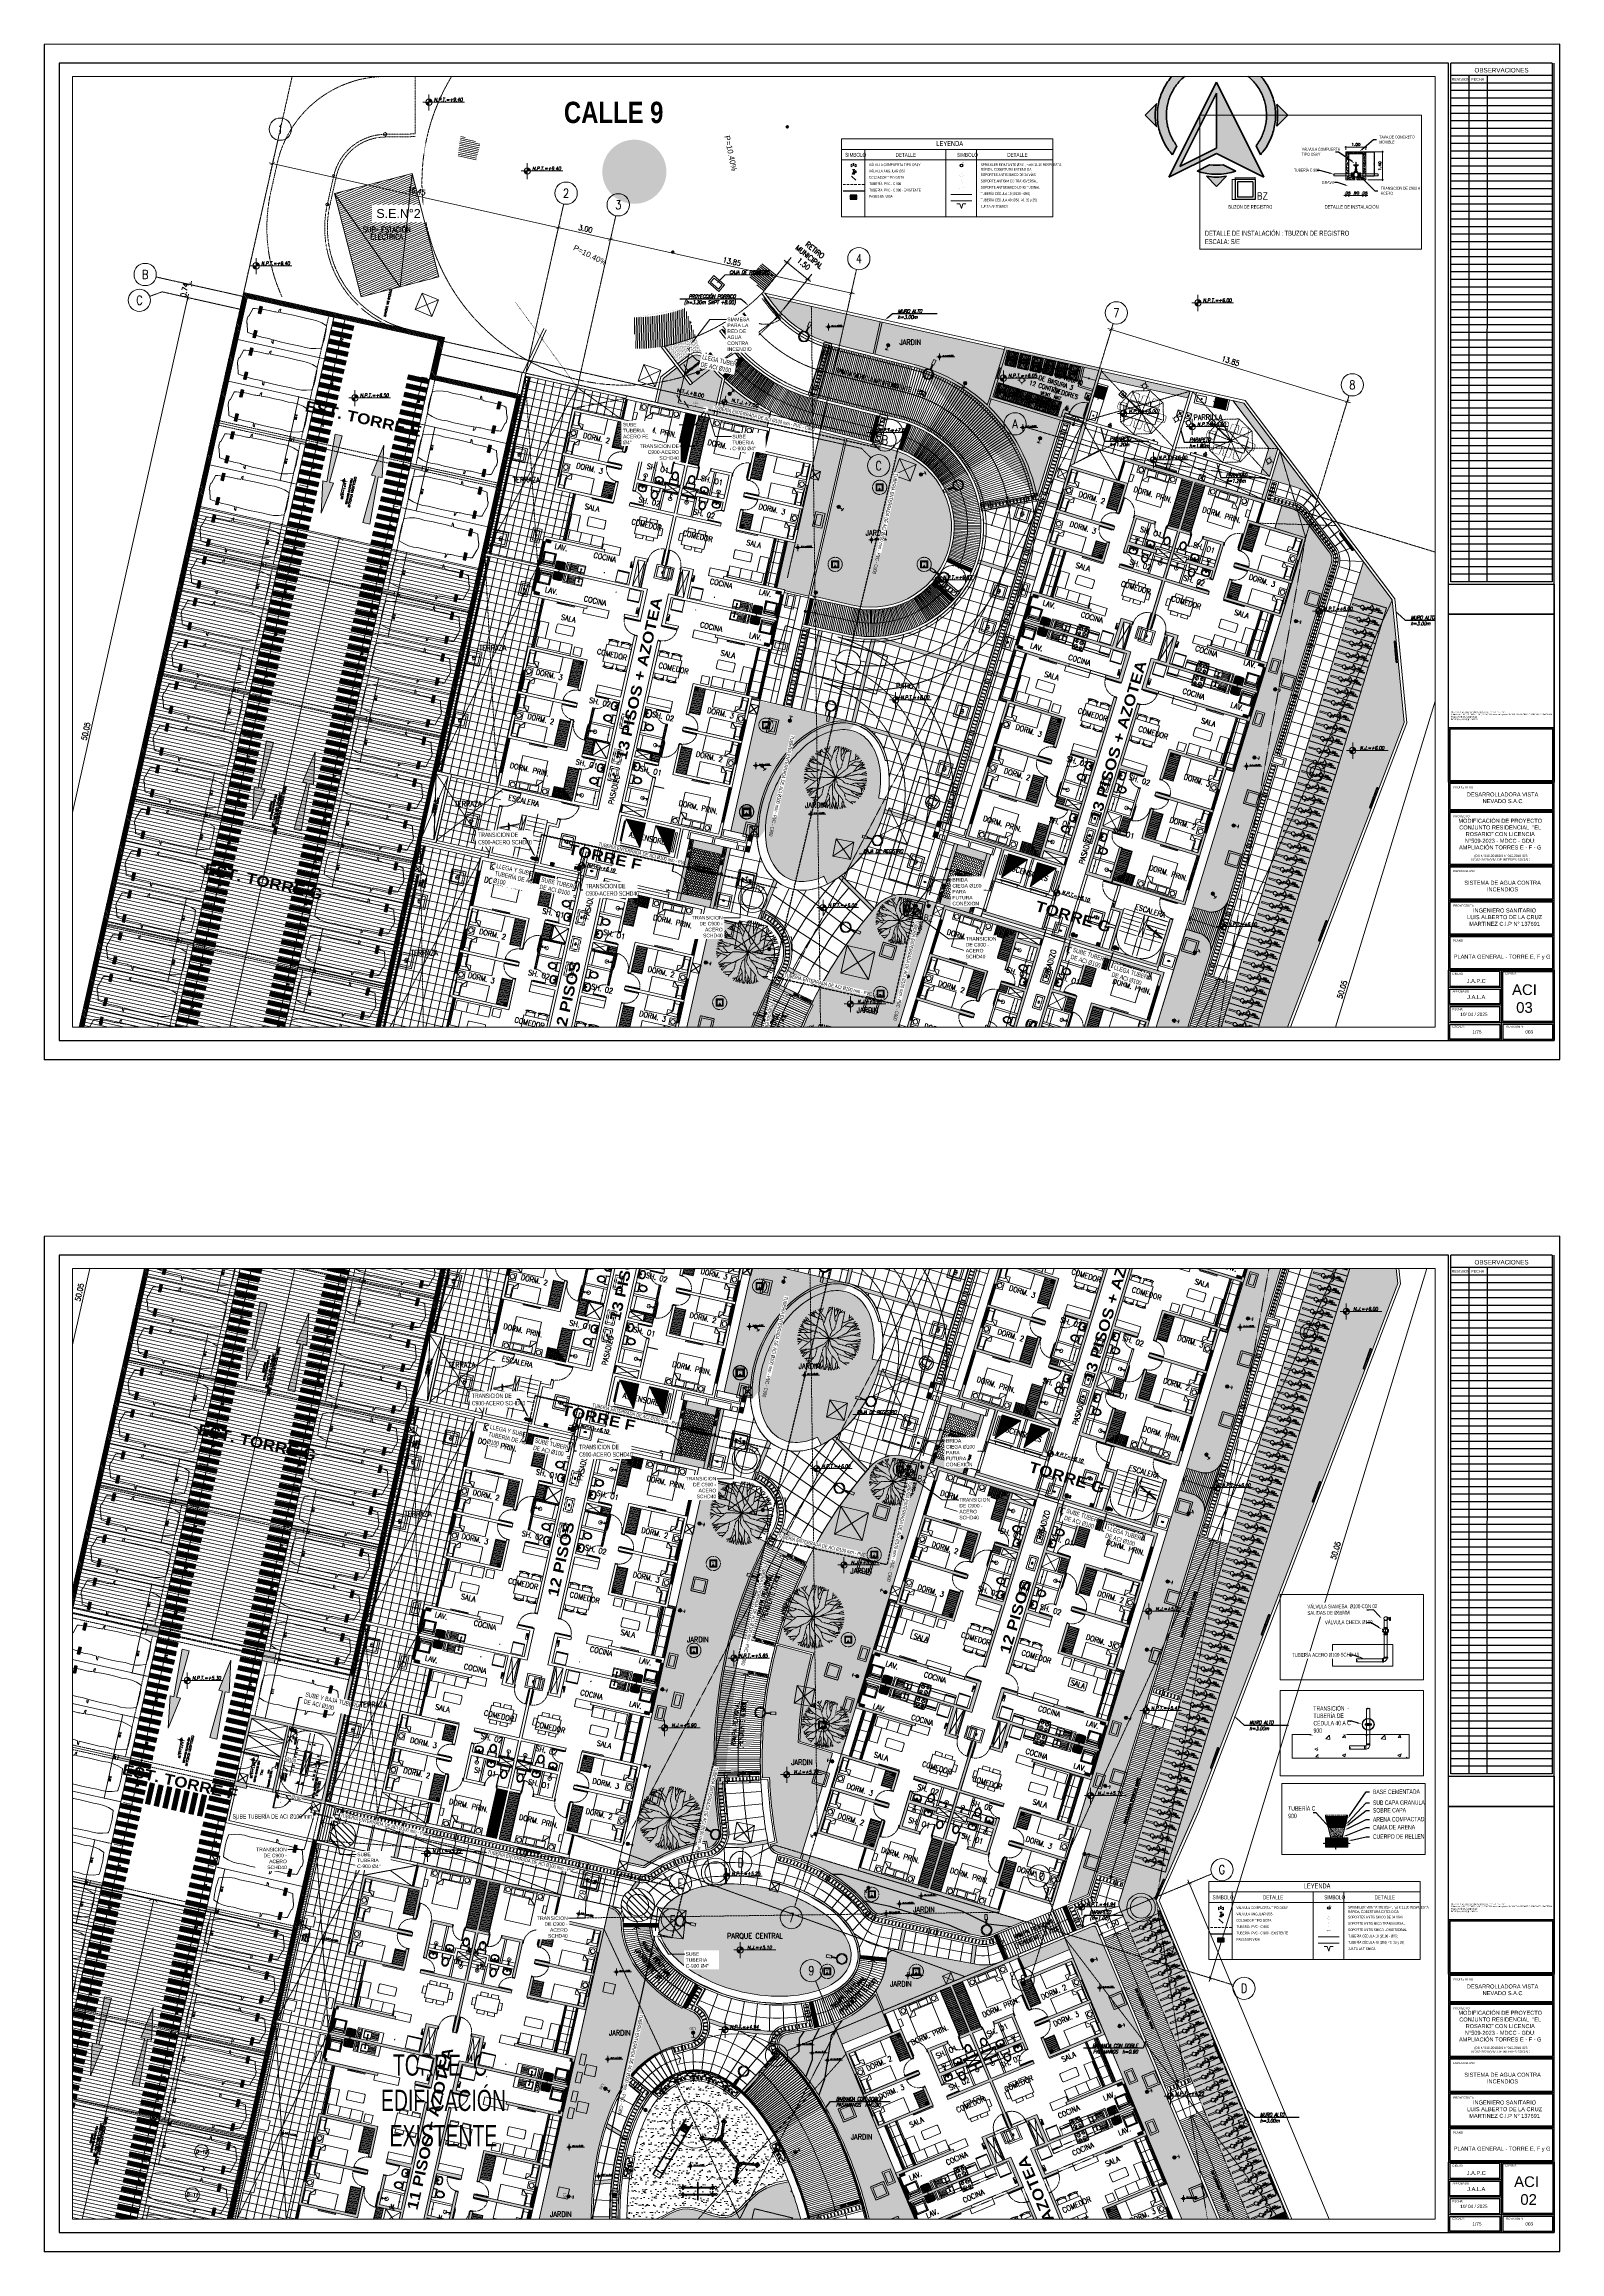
# Paper-space layout 'Layout1' of a CAD drawing. Header units: millimetres. Extents: x 338 to 1473, y -907 to 746.
# The model-space entities are those that its viewports show. They can reach past a viewport. Long polylines and large blocks are cut down to what shows.
import ezdxf
from ezdxf import colors
from ezdxf.entities.mleader import LeaderData, LeaderLine
from ezdxf.enums import TextEntityAlignment as Align
from ezdxf.math import Vec2, Vec3
from ezdxf.xclip import XClip

# ---------------------------------------------------------------- set-up
doc = ezdxf.new("R2010")
doc.units = ezdxf.units.MM
doc.header["$XCLIPFRAME"] = 2
doc.set_wipeout_variables(frame=1)
for name, pattern in [('ACAD_ISO03W100', [30, 12, -18]), ('ACAD_ISO07W100', [3, 0, -3]), ('CENTER', [2, 1.25, -0.25, 0.25, -0.25]), ('CONTINUO', [0]), ('DASHDOT', [1, 0.5, -0.25, 0, -0.25]), ('DASHED2', [0.375, 0.25, -0.125]), ('HIDDEN', [0.375, 0.25, -0.125]), ('HIDDEN2', [0.1875, 0.125, -0.0625]), ('PHANTOM', [2.5, 1.25, -0.25, 0.25, -0.25, 0.25, -0.25]), ('SLD-Continua', [0]), ('TC_P1$0$ACAD_ISO03W100', [30, 12, -18]), ('TC_P1$0$DASHDOT', [1, 0.5, -0.25, 0, -0.25]), ('TC_P1$0$HIDDEN', [0.375, 0.25, -0.125]), ('TC_P1$0$HIDDEN2', [0.1875, 0.125, -0.0625])]:
    doc.linetypes.add(name, pattern=pattern)
doc.layers.get('0').update_dxf_attribs({"color": 251, "lineweight": 9})
doc.layers.get('DEFPOINTS').update_dxf_attribs({"color": 251, "lineweight": 9})
for name, color, linetype, lineweight in [('00 MEMBRETE SOS 911', 168, 'Continuous', 30), ('00 SOS 911 - ACCES. ACI', 125, 'Continuous', 9), ('000 SOS 911 - ACCES. ACI', 7, 'Continuous', 9), ('000 SOS 911 - ACCESORIOS ACI', 3, 'Continuous', 9), ('000 SOS 911 ACCESORIOS', 3, 'Continuous', 9), ('000 SOS 911 IE-Alarmas Contra Incendio', 100, 'CONTRA_FUEGO', 25), ('000 SOS 911 Membrete', 255, 'Continuous', 18), ('000 SOS 911 ROCIADORES', 5, 'Continuous', 25), ('000 SOS 911 SOPORTES ACI', 3, 'Continuous', 25), ('000 SOS 911 TEXTOS', 5, 'Continuous', 25), ('000 SOS 911 TEXTOS ACI', 7, 'Continuous', 9), ('000 SOS 911 TUB. ENTERRADA  ACI', 5, 'DASHED2', 25), ('000 SOS 911 TUBERIA', 30, 'Continuous', 20), ('000 SOS 911 TUBERIA ACI', 3, 'Continuous', 9), ('000 SOS 911 TUBERIA ENTERRADA', 5, 'HIDDEN', 0), ('00_TEXTO_G3S', 7, 'Continuous', 9), ('01', 251, 'Continuous', 13), ('01-MARCOS', 251, 'Continuous', 13), ('A-01', 251, 'Continuous', 13), ('A-02', 251, 'Continuous', 13), ('A-Adoquines', 251, 'Continuous', 13), ('A-ARBOLES', 251, 'Continuous', 13), ('A-BARANDAS', 251, 'Continuous', 13), ('A-BICICLETAS', 251, 'Continuous', 13), ('A-COCINAS-LAV', 251, 'Continuous', 13), ('A-CONTENEDOR DE BASURA', 251, 'Continuous', 13), ('A-COTAS INT', 251, 'Continuous', 13), ('A-EJES', 251, 'PHANTOM', 13), ('A-EST HATCH', 251, 'Continuous', 13), ('A-EST PLACAS', 251, 'Continuous', 13), ('A-EST VIGAS', 251, 'HIDDEN2', 13), ('A-ESTRUCTURA-HATCH', 251, 'Continuous', 13), ('A-ESTRUCTURA-MUROS', 251, 'Continuous', 13), ('A-ESTRUCTURA-VIGAS', 251, 'HIDDEN2', 13), ('A-HATCH', 251, 'Continuous', 13), ('A-LINEAS', 251, 'Continuous', 13), ('A-MOBILIARIO', 251, 'Continuous', 13), ('A-MURO ALTO', 251, 'Continuous', 13), ('A-MURO BAJO', 251, 'Continuous', 13), ('A-MUROS', 251, 'Continuous', 13), ('A-NIVELES-NPT', 251, 'Continuous', 13), ('A-PROYECCIONES', 251, 'HIDDEN', 13), ('A-PUERTAS', 251, 'Continuous', 13), ('A-SANITARIOS', 251, 'Continuous', 13), ('A-TEXTO-ACABADO PISO', 251, 'Continuous', 13), ('A_30_DispositivosElect', 251, 'Continuous', 13), ('A_30_DispositivosSanit', 251, 'Continuous', 13), ('A_30_Equipamiento', 251, 'Continuous', 13), ('A_30_TableroElect', 251, 'Continuous', 13), ('A_50_CotasExter', 251, 'Continuous', 13), ('A_50_TextoAmbiente', 251, 'Continuous', 13), ('A_50_TextoIndicaciones', 251, 'Continuous', 13), ('A_50_TextoSubtitulos', 251, 'Continuous', 13), ('A_50_TextoTitulos', 251, 'Continuous', 13), ('CIRCULACION PEATONAL', 251, 'Continuous', 13), ('CORTES-ELEV', 251, 'CENTER', 13), ('Cotas', 251, 'Continuous', 13), ('COTAS-EXTER', 251, 'Continuous', 13), ('DLP_ACCESORIOS', 251, 'Continuous', 13), ('DLP_EQUIPAMIENTO', 251, 'Continuous', 13), ('DLP_MOBILIARIO FIJO', 251, 'Continuous', 13), ('DLP_MURO ALTO', 251, 'Continuous', 13), ('DLP_MURO BAJO', 251, 'Continuous', 13), ('DLP_TEXTO AMBIENTE', 251, 'Continuous', 13), ('DLP_VERDE', 251, 'Continuous', 13), ('HATCH', 251, 'Continuous', 13), ('HATCH-PISOS', 251, 'Continuous', 13), ('MURO', 252, 'Continuous', 0), ('NIVELES-NPT', 251, 'Continuous', 13), ('OBS CISSAC', 251, 'Continuous', 13), ('P', 7, 'Continuous', 13), ('TC_P1$0$DLP_MOBILIARIO FIJO', 251, 'Continuous', 13), ('TD_PT$0$ESPECIALIDADES - EQUIPOS', 251, 'Continuous', 13), ('TITULOS', 251, 'Continuous', 13), ('Wall 9 inch', 251, 'Continuous', 13)]:
    doc.layers.add(name, color=color, linetype=linetype, lineweight=lineweight)
doc.layers.add('DLP_ÁREA COMÚN', color=251, linetype='Continuous', lineweight=13, plot=False)
doc.styles.add('2000-TITULO', font='arialbd.ttf', dxfattribs={"width": 0.8, "height": 8})
doc.styles.add('ARIAL', font='arial.ttf')
doc.styles.add('century gothic', font='GOTHIC.TTF', dxfattribs={"width": 0.8})
doc.styles.add('CUADROS', font='arial.ttf', dxfattribs={"height": 2})
doc.styles.add('DEPTOS', font='GOTHIC.TTF')
doc.styles.add('DIM', font='arial.ttf', dxfattribs={"width": 0.8})
doc.styles.add('ESC-50', font='romans.shx', dxfattribs={"width": 0.9, "height": 0.1})
doc.styles.add('FICO', font='bgothl.ttf')
doc.styles.add('FRED', font='romans.shx', dxfattribs={"width": 1.2})
doc.styles.add('MtXpl_Arial_Narrow', font='ARIALN.TTF')
doc.styles.add('PIPE', font='ARIALN.TTF', dxfattribs={"width": 0.8})
doc.styles.add('R100-200', font='romans.shx', dxfattribs={"width": 0.8, "height": 0.3})
doc.styles.add('R140-200', font='ariblk.ttf', dxfattribs={"height": 0.5})
doc.styles.add('R80', font='romans.shx', dxfattribs={"width": 0.8, "oblique": 15, "height": 0.1})
doc.styles.add('R80-200', font='romans.shx', dxfattribs={"width": 0.8, "oblique": 10, "height": 0.2})
doc.styles.add('ROMANS', font='romans.shx', dxfattribs={"width": 0.8})
doc.styles.get("Standard").update_dxf_attribs({"font": 'arial.ttf'})
doc.styles.add('TXT_COTAS', font='romans.shx', dxfattribs={"width": 0.8})
doc.styles.add('viñeta_paz', font='GOTHIC.TTF')
doc.linetypes.add('CONTRA_FUEGO', pattern='A,0.9,-0.15,["ACI",Standard,S=0.08,R=0,X=-0.08,Y=-0.03],-0.2', length=1.25)
doc.linetypes.add('Fire-50-Wall', pattern='A,0.5,-0.075,["I",ESC-50,S=1,R=0,X=-0.03,Y=-0.05],-0.05', length=0.625)
doc.dimstyles.new('COTA-75-I', dxfattribs={"dimtxt": 0.11, "dimasz": 0.075, "dimexe": 0.05, "dimexo": 0.15, "dimgap": 0.03, "dimtad": 1, "dimzin": 4, "dimdsep": 46, "dimtxsty": 'ROMANS', "dimblk": 'ARCHTICK', "dimcen": 0.09, "dimclrd": 7, "dimclre": 7, "dimclrt": 2, "dimadec": 0, "dimazin": 0, "dimtfac": 1.2, "dimtix": 1, "dimtmove": 2, "dimatfit": 3, "dimfxl": 0.05, "dimtolj": 1, "dimtzin": 4, "dimarcsym": 0})
doc.dimstyles.new('DLP-COTA 200', dxfattribs={"dimtxt": 0.3, "dimasz": 0.2, "dimexe": 0.36, "dimexo": 0.12, "dimgap": 0.12, "dimtad": 1, "dimzin": 0, "dimdsep": 46, "dimtxsty": 'TXT_COTAS', "dimblk": 'ARCHTICK', "dimcen": 0.18, "dimdle": 0.2, "dimclrd": 256, "dimclre": 256, "dimclrt": 2, "dimadec": 0, "dimazin": 0, "dimtfac": 1, "dimtix": 1, "dimtofl": 0, "dimtmove": 2, "dimatfit": 3, "dimfxl": 0.36, "dimtolj": 1, "dimtzin": 0, "dimlwd": 9, "dimlwe": 9, "dimarcsym": 0})
doc.dimstyles.new('PLANTA50', dxfattribs={"dimtxt": 0.125, "dimasz": 0.05, "dimexe": 0.05, "dimexo": 0.1, "dimgap": 0.07, "dimtad": 1, "dimzin": 7, "dimdsep": 46, "dimtxsty": 'FRED', "dimblk1": 'O', "dimblk2": 'O', "dimsah": 1, "dimcen": 0.1, "dimdle": 0.2, "dimclrd": 256, "dimclre": 256, "dimclrt": 2, "dimaunit": 1, "dimadec": 0, "dimazin": 0, "dimtfac": 1, "dimtix": 1, "dimtmove": 0, "dimatfit": 0, "dimldrblk": 'O', "dimfxl": 0.05, "dimtolj": 1, "dimtzin": 0, "dimarcsym": 0})
doc.dimstyles.new('SEGURIDAD_COTA MUROS_100', dxfattribs={"dimtxt": 0.11, "dimasz": 0.075, "dimexe": 0.18, "dimexo": 0.06, "dimgap": 0.02, "dimtad": 1, "dimzin": 4, "dimdsep": 46, "dimtxsty": 'ARIAL', "dimblk": 'OPEN90', "dimcen": 0.09, "dimdle": 0.1, "dimclrd": 7, "dimclre": 7, "dimclrt": 7, "dimadec": 0, "dimazin": 0, "dimtfac": 1, "dimtix": 1, "dimtofl": 0, "dimtmove": 2, "dimatfit": 2, "dimldrblk": 'OPEN90', "dimfxl": 0.3, "dimtolj": 1, "dimtzin": 0, "dimlwd": 9, "dimlwe": 9, "dimarcsym": 0})
pattern_1 = [(50, (-37773.6318, -23946.4398), (2.40483763, -0.21039593), [0.25146, -2.76606]), (355, (-37773.6318, -23946.4398), (-0.46521316, 2.52195036), [0.201168, -2.21285571]), (100.4514447, (-37773.4314, -23946.4574), (1.93962446, 2.31155433), [0.21370812, -2.35079123]), (46.1842, (-37773.6318, -23945.7693), (3.57824334, -0.55495873), [0.37719, -4.14909]), (96.635558, (-37773.3336, -23945.8155), (3.13373457, 3.26602484), [0.3205623, -3.52619003]), (351.184151, (-37773.6318, -23945.7693), (3.13373457, 3.26602484), [0.30175157, -3.31926846]), (21, (-37773.2965, -23945.937), (2.001309965, -1.34990062), [0.25146, -2.76606]), (326, (-37773.2965, -23945.937), (0.81578677, 2.43128115), [0.201168, -2.212848]), (71.451445, (-37773.1298, -23946.0494), (2.81709673, 1.08138055), [0.21370812, -2.35078718]), (37.5, (-37773.6318, -23946.43985), (0.040769563, 1.116126513), [0, -2.1860256, 0, -2.246376, 0, -2.22123]), (7.5, (-37773.6318, -23946.4398), (0.882019545, 1.322383588), [0, -1.2807696, 0, -2.1357336, 0, -0.846582]), (327.5, (-37774.3795, -23946.43985), (1.789795856, -0.07561942), [0, -0.8382, 0, -2.615184, 0, -3.470148]), (317.5, (-37774.7148, -23946.4398), (1.955305194, 0.33562968), [0, -1.08966, 0, -1.7367504, 0, -2.464308])]
pattern_2 = [(257.384381858, (-223918.5419, -8186702.8517), (0.439135768104, -0.098284165419), []), (347.384381858, (-223918.5419, -8186702.8517), (0.098284165419, 0.439135768104), [])]
pattern_3 = [(45, (44.750368, 0), (-0.0265165, 0.0265165), [])]
pattern_4 = [(45, (45.250368, 0), (-0.0265165, 0.0265165), [])]
pattern_5 = [(45, (45.750368, 0), (-0.0265165, 0.0265165), [])]
pattern_6 = [(45, (46.250368, 0), (-0.0265165, 0.0265165), [])]
pattern_7 = [(45, (46.750368, 0), (-0.0265165, 0.0265165), [])]
pattern_8 = [(45, (47.250368, 0), (-0.0265165, 0.0265165), [])]
pattern_9 = [(45, (47.750368, 0), (-0.0265165, 0.0265165), [])]
pattern_10 = [(45, (48.250368, 0), (-0.0265165, 0.0265165), [])]
pattern_11 = [(45, (48.750368, 0), (-0.0265165, 0.0265165), [])]
pattern_12 = [(45, (49.250368, 0), (-0.0265165, 0.0265165), [])]
pattern_13 = [(45, (49.750368, 0), (-0.0265165, 0.0265165), [])]
pattern_14 = [(45, (50.250368, 0), (-0.0265165, 0.0265165), [])]
pattern_15 = [(45, (50.750368, 0), (-0.0265165, 0.0265165), [])]
pattern_16 = [(45, (51.250368, 0), (-0.0265165, 0.0265165), [])]
pattern_17 = [(45, (51.750368, 0), (-0.0265165, 0.0265165), [])]
pattern_18 = [(45, (52.250368, 0), (-0.0265165, 0.0265165), [])]
pattern_19 = [(45, (52.750368, 0), (-0.0265165, 0.0265165), [])]
pattern_20 = [(45, (53.250368, 0), (-0.0265165, 0.0265165), [])]
pattern_21 = [(45, (53.750368, 0), (-0.0265165, 0.0265165), [])]
pattern_22 = [(45, (54.250368, 0), (-0.0265165, 0.0265165), [])]
pattern_23 = [(45, (54.750368, 0), (-0.0265165, 0.0265165), [])]
pattern_24 = [(45, (55.250368, 0), (-0.0265165, 0.0265165), [])]
pattern_25 = [(45, (55.750368, 0), (-0.0265165, 0.0265165), [])]
pattern_26 = [(45, (56.250368, 0), (-0.0265165, 0.0265165), [])]
pattern_27 = [(45, (56.750368, 0), (-0.0265165, 0.0265165), [])]
pattern_28 = [(45, (57.250368, 0), (-0.0265165, 0.0265165), [])]
pattern_29 = [(45, (57.750368, 0), (-0.0265165, 0.0265165), [])]
pattern_30 = [(45, (58.250368, 0), (-0.0265165, 0.0265165), [])]
pattern_31 = [(45, (58.750368, 0), (-0.0265165, 0.0265165), [])]
pattern_32 = [(45, (59.250368, 0), (-0.0265165, 0.0265165), [])]
pattern_33 = [(45, (59.750368, 0), (-0.0265165, 0.0265165), [])]
pattern_34 = [(45, (60.250368, 0), (-0.0265165, 0.0265165), [])]
pattern_35 = [(45, (60.750368, 0), (-0.0265165, 0.0265165), [])]
pattern_36 = [(45, (61.250368, 0), (-0.0265165, 0.0265165), [])]
pattern_37 = [(45, (61.750368, 0), (-0.0265165, 0.0265165), [])]
pattern_38 = [(45, (62.250368, 0), (-0.0265165, 0.0265165), [])]
pattern_39 = [(45, (62.750368, 0), (-0.0265165, 0.0265165), [])]
pattern_40 = [(45, (100.250368, 0), (-0.0265165, 0.0265165), [])]
pattern_41 = [(45, (100.750368, 0), (-0.0265165, 0.0265165), [])]
pattern_42 = [(45, (101.250368, 0), (-0.0265165, 0.0265165), [])]
pattern_43 = [(45, (101.750368, 0), (-0.0265165, 0.0265165), [])]
pattern_44 = [(45, (102.250368, 0), (-0.0265165, 0.0265165), [])]
pattern_45 = [(45, (102.750368, 0), (-0.0265165, 0.0265165), [])]
pattern_46 = [(45, (103.250368, 0), (-0.0265165, 0.0265165), [])]
pattern_47 = [(45, (103.750368, 0), (-0.0265165, 0.0265165), [])]
pattern_48 = [(45, (104.250368, 0), (-0.0265165, 0.0265165), [])]
pattern_49 = [(45, (104.750368, 0), (-0.0265165, 0.0265165), [])]
pattern_50 = [(45, (105.250368, 0), (-0.0265165, 0.0265165), [])]
pattern_51 = [(45, (105.750368, 0), (-0.0265165, 0.0265165), [])]
pattern_52 = [(135, (197.33794, 7.665617), (-0.0141421356, -0.0141421356), [])]
pattern_53 = [(135, (197.28794, 7.665617), (-0.0141421356, -0.0141421356), [])]
pattern_54 = [(135, (197.29044, 7.665617), (-0.0141421356, -0.0141421356), [])]
pattern_55 = [(135, (197.365106, 7.665617), (-0.0141421356, -0.0141421356), [])]
pattern_56 = [(135, (197.35294, 7.665617), (-0.0141421356, -0.0141421356), [])]
pattern_57 = [(135, (197.35294, 7.665617), (-0.0141421356, -0.0141421356), [])]
pattern_58 = [(135, (197.780434, 7.665617), (-0.0141421356, -0.0141421356), [])]
pattern_59 = [(135, (197.28794, 7.665617), (-0.0141421356, -0.0141421356), [])]
pattern_60 = [(135, (197.29044, 7.665617), (-0.0141421356, -0.0141421356), [])]
pattern_61 = [(135, (197.38544, 7.665617), (-0.0141421356, -0.0141421356), [])]
pattern_62 = [(135, (197.28794, 7.665617), (-0.0141421356, -0.0141421356), [])]
pattern_63 = [(45, (0, 0), (-0.0088388, 0.0088388), [])]
pattern_64 = [(45, (-212.033513, -158.478632), (-0.01122532015, 0.01122532015), [])]
pattern_65 = [(270, (7.20001, 1.149994), (0.05, -9e-18), [])]
pattern_66 = [(270, (-9542.434857, -4941.215817), (0.05, -9e-18), [])]
pattern_67 = [(90, (9534.934804, 4937.690817), (-0.05, 2e-17), [])]
pattern_68 = [(90, (7.20001, -1.149994), (-0.05, 2e-17), [])]
pattern_69 = [(45, (-227145.016997, -8188121.53163), (-0.02245064030267, 0.02245064030267), [])]
pattern_70 = [(270, (-65.03, 33.379965), (0.05, -1e-17), [])]
pattern_71 = [(45, (-50.050001, -4.05), (-0.0112253202, 0.0112253202), [])]
pattern_72 = [(0, (-6, 6.4), (-3e-17, 0.6), []), (90, (-6, 6.4), (-0.6, 0), [])]
pattern_73 = [(270, (-9542.434857, -4941.215817), (0.05, -1e-17), [])]
pattern_74 = [(45, (-52.640968, -4.05), (-0.0112253202, 0.0112253202), [])]
pattern_75 = [(270, (-9543.784857, -4937.615817), (0.05, -1e-17), [])]
pattern_76 = [(225, (50.050001, 8.249953), (0.01122532, -0.01122532), [])]
pattern_77 = [(45, (8.629694, -43.236664), (-0.01122532, 0.01122532), [])]
pattern_78 = [(270, (4.43, 3.179993), (0.05, -9e-18), [])]
pattern_79 = [(0, (-1e-06, 6.175), (0, 0.6), []), (90, (-1e-06, 6.175), (-0.6, 4e-17), [])]
pattern_80 = [(270, (6.42, 3.179994), (0.05, -9e-18), [])]
pattern_81 = [(45, (-50.050001, -4.05), (-0.01122532, 0.01122532), [])]
pattern_82 = [(270, (0.2, 4.2), (0.05, -9e-18), [])]
pattern_83 = [(270, (49.85, 4.050035), (0.05, -9e-18), [])]
pattern_84 = [(270, (-1.15, -6.85), (0.05, -9e-18), [])]
pattern_85 = [(270, (48.5, -6.999965), (0.05, -9e-18), [])]
pattern_86 = [(45, (-1.35, -11.05), (-0.01122532, 0.01122532), [])]
pattern_87 = [(270, (-65.03, 33.379965), (0.05, -9e-18), [])]
pattern_88 = [(45, (-50.050001, -4.05), (-0.0112253202, 0.0112253202), [])]
pattern_89 = [(0, (-6, 6.4), (0, 0.6), []), (90, (-6, 6.4), (-0.6, 4e-17), [])]
pattern_90 = [(45, (-52.640968, -4.05), (-0.0112253202, 0.0112253202), [])]
pattern_91 = [(225, (48.700001, -2.800047), (0.01122532, -0.01122532), [])]
pattern_92 = [(347.3819, (-55.24099, 110.72101), (0.0346792, 0.15491583), [])]
pattern_93 = [(252.5, (-223918.54188, -8186702.85172), (0.1028379063742, -0.1371042579803), [0, -0.135128, 0, -0.15113, 0, -0.1444625]), (222.5, (-223918.54188, -8186702.85172), (0.0150241246165, -0.2957586482646), [0, -0.072898, 0, -0.121793, 0, -0.0466725]), (182.5, (-223918.45231, -8186702.789), (-0.226491538642, -0.159205150185), [0, -0.04445, 0, -0.16002, 0, -0.208915]), (172.5, (-223918.45231, -8186702.789), (-0.174160637763, -0.217199849944), [0, -0.022225, 0, -0.104902, 0, -0.120015])]
pattern_94 = [(252.5, (2602.00337, 1377.16765), (0.1028379, -0.13710426), [0, -0.135128, 0, -0.15113, 0, -0.1444625]), (222.5, (2602.00337, 1377.16765), (0.01502412, -0.29575865), [0, -0.072898, 0, -0.121793, 0, -0.0466725]), (182.5, (2602.09294, 1377.23037), (-0.22649154, -0.15920515), [0, -0.04445, 0, -0.16002, 0, -0.208915]), (172.5, (2602.09294, 1377.23037), (-0.17416064, -0.21719985), [0, -0.022225, 0, -0.104902, 0, -0.120015])]
pattern_95 = [(225, (873.5731687, -123.20298896), (0.000430194632, -0.000430194632), [])]
pattern_96 = [(252.5, (2626.45104, 1388.43235), (0.1028379, -0.13710426), [0, -0.135128, 0, -0.15113, 0, -0.1444625]), (222.5, (2626.45104, 1388.43235), (0.01502412, -0.29575865), [0, -0.072898, 0, -0.121793, 0, -0.0466725]), (182.5, (2626.54062, 1388.49507), (-0.22649154, -0.15920515), [0, -0.04445, 0, -0.16002, 0, -0.208915]), (172.5, (2626.54062, 1388.49507), (-0.17416064, -0.21719985), [0, -0.022225, 0, -0.104902, 0, -0.120015])]
pattern_97 = [(252.5, (-223918.54188, -8186702.85172), (0.1028379063742, -0.1371042579803), [0, -0.135128, 0, -0.15113, 0, -0.1444625]), (222.5, (-223918.54188, -8186702.85172), (0.0150241246165, -0.2957586482646), [0, -0.072898, 0, -0.121793, 0, -0.0466725]), (182.5, (-223918.45231, -8186702.789), (-0.226491538642, -0.159205150185), [0, -0.04445, 0, -0.16002, 0, -0.208915]), (172.5, (-223918.45231, -8186702.789), (-0.174160637763, -0.217199849944), [0, -0.022225, 0, -0.104902, 0, -0.120015])]
pattern_98 = [(37.50036, (2787.134512, 1389.948837), (-0.00094304, 0.028839893), [0, -0.02275073, 0, -0.025444894, 0, -0.024322326]), (7.50036, (2787.13451, 1389.948837), (0.02648902, 0.04224088), [0, -0.01227342, 0, -0.02050559, 0, -0.007857982]), (327.50036, (2787.116101, 1389.948837), (0.046611202, 8.4984e-05), [0, -0.007483792, 0, -0.026941653, 0, -0.035173825]), (317.50036, (2787.1161, 1389.948837), (0.04499439, 0.01313695), [0, -0.003741896, 0, -0.01766175, 0, -0.02020624])]

# ---------------------------------------------------------------- blocks, each defined once
blk = doc.blocks.new('030')
at = {"layer": '00 MEMBRETE SOS 911'}
for p, q in [((1510, 2687.7), (374.9, 2687.5)), ((374.9, 2687.5), (374.9, 1927)), ((1505.8, 2687.7), (1505.8, 2687.7)), ((1426.6, 2673.6), (386.2, 2673.6)), ((386.2, 2673.6), (386.2, 1941.5)), ((1426.6, 2260.7), (1426.6, 2673.6)), ((1504.1, 2673.6), (1428.3, 2673.6)), ((1428.3, 2285), (1428.3, 2673.6)), ((1504.1, 2664.2), (1428.3, 2664.2)), ((1504.1, 2673.6), (1504.1, 2285)), ((1505.8, 1941.5), (1505.8, 2673.6)), ((1505.8, 2673.6), (1505.8, 2673.6)), ((1504.1, 2658.5), (1428.3, 2658.5)), ((1504.1, 2652.9), (1428.3, 2652.9)), ((1504.1, 2647.2), (1428.3, 2647.2)), ((1504.1, 2641.6), (1428.3, 2641.6)), ((1504.1, 2635.9), (1428.3, 2635.9)), ((1504.1, 2630.2), (1428.3, 2630.2)), ((1504.1, 2624.6), (1428.3, 2624.6)), ((1504.1, 2618.9), (1428.3, 2618.9)), ((1504.1, 2613.3), (1428.3, 2613.3)), ((1504.1, 2607.6), (1428.3, 2607.6)), ((1504.1, 2602), (1428.3, 2602)), ((1504.1, 2596.3), (1428.3, 2596.3)), ((1504.1, 2585), (1428.3, 2585)), ((1504.1, 2579.3), (1428.3, 2579.3)), ((1504.1, 2573.7), (1428.3, 2573.7)), ((1504.1, 2568), (1428.3, 2568)), ((1504.1, 2562.3), (1428.3, 2562.3)), ((1504.1, 2556.7), (1428.3, 2556.7)), ((1504.1, 2551), (1428.3, 2551)), ((1504.1, 2545.4), (1428.3, 2545.4)), ((1504.1, 2539.7), (1428.3, 2539.7)), ((1504.1, 2534), (1428.3, 2534)), ((1504.1, 2528.4), (1428.3, 2528.4)), ((1504.1, 2522.7), (1428.3, 2522.7)), ((1504.1, 2517.1), (1428.3, 2517.1)), ((1504.1, 2511.4), (1428.3, 2511.4)), ((1504.1, 2500.1), (1428.3, 2500.1)), ((1504.1, 2494.4), (1428.3, 2494.4)), ((1504.1, 2488.8), (1428.3, 2488.8)), ((1504.1, 2483.1), (1428.3, 2483.1)), ((1504.1, 2477.4), (1428.3, 2477.4)), ((1504.1, 2471.8), (1428.3, 2471.8)), ((1504.1, 2466.1), (1428.3, 2466.1)), ((1504.1, 2460.5), (1428.3, 2460.5)), ((1504.1, 2454.8), (1428.3, 2454.8)), ((1504.1, 2449.1), (1428.3, 2449.1)), ((1504.1, 2443.5), (1428.3, 2443.5)), ((1504.1, 2437.8), (1428.3, 2437.8)), ((1504.1, 2432.2), (1428.3, 2432.2)), ((1504.1, 2426.5), (1428.3, 2426.5)), ((1504.1, 2420.8), (1428.3, 2420.8)), ((1504.1, 2415.2), (1428.3, 2415.2)), ((1504.1, 2409.5), (1428.3, 2409.5)), ((1504.1, 2403.9), (1428.3, 2403.9)), ((1504.1, 2398.2), (1428.3, 2398.2)), ((1504.1, 2392.5), (1428.3, 2392.5)), ((1504.1, 2386.9), (1428.3, 2386.9)), ((1504.1, 2381.2), (1428.3, 2381.2)), ((1504.1, 2375.6), (1428.3, 2375.6)), ((1504.1, 2369.9), (1428.3, 2369.9)), ((1504.1, 2364.3), (1428.3, 2364.3)), ((1504.1, 2358.6), (1428.3, 2358.6)), ((1504.1, 2352.9), (1428.3, 2352.9)), ((1504.1, 2347.3), (1428.3, 2347.3)), ((1504.1, 2341.6), (1428.3, 2341.6)), ((1504.1, 2336), (1428.3, 2336)), ((1504.1, 2330.3), (1428.3, 2330.3)), ((1504.1, 2324.6), (1428.3, 2324.6)), ((1504.1, 2319), (1428.3, 2319)), ((1504.1, 2313.3), (1428.3, 2313.3)), ((1504.1, 2307.7), (1428.3, 2307.7)), ((1504.1, 2302), (1428.3, 2302)), ((1504.1, 2296.3), (1428.3, 2296.3)), ((1504.1, 2290.7), (1428.3, 2290.7)), ((1504.1, 2285), (1428.3, 2285)), ((1505.8, 1994.3), (1426.6, 1994.3)), ((1466.2, 1994.3), (1505.8, 1994.3)), ((386.2, 1941.5), (1505.8, 1941.5)), ((374.9, 1927.3), (1510, 1927.3))]:
    blk.add_line(p, q, dxfattribs=at)
at = {"layer": '00 MEMBRETE SOS 911', "color": 168}
for p, q in [((1504.1, 2590.6), (1428.3, 2590.6)), ((1504.1, 2505.7), (1428.3, 2505.7))]:
    blk.add_line(p, q, dxfattribs=at)
at = {"layer": '00 MEMBRETE SOS 911'}
for points in [[(1510, 1927.3), (1510, 2687.7)], [(1441.9, 2664.2), (1441.8, 2285)], [(1455.5, 2664.2), (1455.4, 2285)], [(1505.8, 1994.3), (1505.8, 1941.5), (1426.6, 1941.5), (1426.6, 1994.3)], [(1466.2, 1941.5), (1466.2, 1994.3)], [(1466.2, 1981.1), (1426.6, 1981.1)], [(1466.2, 1981.1), (1426.6, 1981.1)], [(1466.2, 1967.9), (1426.6, 1967.9)], [(1466.2, 1967.9), (1426.6, 1967.9)], [(1505.8, 1954.7), (1426.6, 1954.7)], [(1504.7, 1953.6), (1467.3, 1953.6), (1467.3, 1942.6), (1504.7, 1942.6), (1504.7, 1953.6)]]:
    blk.add_lwpolyline(points, dxfattribs=at)
for points in [[(1426.6, 2283.3), (1505.8, 2283.3), (1505.8, 2260.7), (1426.6, 2260.7)], [(1426.6, 2260.7), (1505.8, 2260.7), (1505.8, 2175.8), (1426.6, 2175.8)], [(1505.8, 2135.1), (1426.6, 2135.1), (1426.6, 2175.8), (1505.8, 2175.8)], [(1505.8, 2175.8), (1426.6, 2175.8), (1426.6, 2135.1), (1505.8, 2135.1)], [(1504.7, 2174.7), (1427.7, 2174.7), (1427.7, 2136.3), (1504.7, 2136.3)], [(1426.6, 2113.4), (1505.8, 2113.4), (1505.8, 2135.1), (1426.6, 2135.1)], [(1427.7, 2114.6), (1504.7, 2114.6), (1504.7, 2134), (1427.7, 2134)], [(1426.6, 2072.4), (1505.8, 2072.4), (1505.8, 2113.4), (1426.6, 2113.4)], [(1427.7, 2073.5), (1504.7, 2073.5), (1504.7, 2112.3), (1427.7, 2112.3)], [(1426.6, 2046.4), (1505.8, 2046.4), (1505.8, 2072.4), (1426.6, 2072.4)], [(1427.7, 2047.5), (1504.7, 2047.5), (1504.7, 2071.3), (1427.7, 2071.3)], [(1426.6, 2020.3), (1505.8, 2020.3), (1505.8, 2046.4), (1426.6, 2046.4)], [(1427.7, 2021.5), (1504.7, 2021.5), (1504.7, 2045.2), (1427.7, 2045.2)], [(1426.6, 1994.3), (1505.8, 1994.3), (1505.8, 2020.3), (1426.6, 2020.3)], [(1427.7, 1995.4), (1504.7, 1995.4), (1504.7, 2019.2), (1427.7, 2019.2)], [(1465, 1993.2), (1427.7, 1993.2), (1427.7, 1982.2), (1465, 1982.2)], [(1467.3, 1993.2), (1504.7, 1993.2), (1504.7, 1955.8), (1467.3, 1955.8)], [(1427.7, 1980), (1465, 1980), (1465, 1969), (1427.7, 1969)], [(1465, 1966.8), (1427.7, 1966.8), (1427.7, 1955.8), (1465, 1955.8)], [(1427.7, 1953.6), (1465, 1953.6), (1465, 1942.6), (1427.7, 1942.6)]]:
    blk.add_lwpolyline(points, close=True, dxfattribs=at)
at = {"layer": '00 MEMBRETE SOS 911', "color": 7, "style": 'viñeta_paz'}
for s, height, p in [('PROPIETARIO', 1.585, (1430.1, 2130.4)), ('PROYECTO', 1.58, (1430.1, 2108.7)), ('ESPECIALIDAD', 1.585, (1430.1, 2067.7)), ('PROYECTISTA', 1.585, (1430.1, 2041.7)), ('PLANO', 1.58, (1430.1, 2015.6)), ('DIBUJO', 1.58, (1429.6, 1990.8)), ('LÁMINA', 1.58, (1469.2, 1990.8)), ('APROBADO', 1.58, (1429.6, 1977.6)), ('FECHA:', 1.58, (1429.6, 1964.2)), ('ESCALA:', 1.58, (1429.6, 1951.1)), ('REVISION N%%D:', 1.585, (1469.8, 1951.1))]:
    blk.add_text(s, height=height, rotation=0, dxfattribs=at).set_placement(p)
at = {"layer": '00 MEMBRETE SOS 911'}
for s, insert, char_height, width, attachment_point, style in [('REVISION', (1428.9, 2661.4), 2.11, 36.447, 4, 'century gothic'), ('FECHA', (1443.7, 2661.4), 2.11, 36.447, 4, 'century gothic'), ('OBSERVACIONES', (1466.3, 2668.2), 3.383, 76.064, 5, 'DEPTOS')]:
    blk.add_mtext(s, dxfattribs=dict(at, insert=insert, char_height=char_height, width=width, attachment_point=attachment_point, style=style))
at = {"layer": '00 MEMBRETE SOS 911', "color": 176, "insert": (1428.6, 2188.1), "char_height": 1.0804, "attachment_point": 1, "style": 'FICO'}
blk.add_mtext_dynamic_manual_height_columns('Direccion: Pje. Jose Sanchez lagomarcino 1745 - Lima - Peru.\\PTelefonos: (+511)4255896 - (+511)4255600 Moviles principales: 981413553 - 953109746 998380477 - 998357461\\PPagina Web:www.grupo3s.pe\\PEmail: proyectos@grupo3s.pe', width=76.144, gutter_width=15, heights=[0], dxfattribs=at)
at = {"layer": '000 SOS 911 TUBERIA ACI', "color": 176, "attachment_point": 1, "style": 'ARIAL'}
for s, width, gutter_width, insert, char_height in [('\\pxqc;DESARROLLADORA VISTA NEVADO S.A.C', 63.332, 12.5, (1435.4, 2127.3), 3), ('\\pxqc;MODIFICACIÓN DE PROYECTO CONJUNTO RESIDENCIAL  "EL ROSARIO" CON LICENCIA N°509-2023 - MDCC - GDU: AMPLIACIÓN TORRES E - F - G ', 73.028, 12.5, (1428.8, 2107.6), 3), ('\\pxqc;(DS N°010-2018/DS N°012-2019 /DS N°002-2020 (VIV. DE INTERES SOCIAL)', 48.65, 7.15, (1441.5, 2080.7), 1.716), ('\\pxqc;SISTEMA DE AGUA CONTRA INCENDIOS', 63.332, 12.5, (1435.4, 2061.2), 3), ('\\pxqc;INGENIERO SANITARIO \\PLUIS ALBERTO DE LA CRUZ MARTINEZ C.I.P N° 137691', 66.347, 12.5, (1435.4, 2040.4), 3), ('\\pxqc;J.A.P.C', 21.717, 12.5, (1436.5, 1987.6), 3), ('\\pxqc;J.A.L.A', 21.717, 12.5, (1436.5, 1975.6), 3), ('10/ 04 / 2025', 36.472, 12.5, (1435.4, 1962.4), 2.5), ('1/75', 7.301, 12.5, (1444.5, 1949.2), 2.5), ('003', 7.301, 12.5, (1484.1, 1949.2), 2.5)]:
    blk.add_mtext_dynamic_manual_height_columns(s, width=width, gutter_width=gutter_width, heights=[0], dxfattribs=dict(at, insert=insert, char_height=char_height))
blk = doc.blocks.new('Soporte Longitudinal')
at = {"layer": '000 SOS 911 SOPORTES ACI', "const_width": 0.02}
blk.add_lwpolyline([(-0.14, -0.15), (-0.4, 0), (0.4, 0), (0.2, 0.16)], dxfattribs=at)
blk = doc.blocks.new('015')
at = {"layer": '000 SOS 911 - ACCESORIOS ACI', "lineweight": 30}
for p, q in [((1808.368, 1494.473), (1808.473, 1494.421)), ((1808.368, 1494.473), (1808.368, 1494.369)), ((1808.368, 1494.369), (1808.473, 1494.421)), ((1808.42, 1494.525), (1808.525, 1494.525)), ((1808.42, 1494.317), (1808.473, 1494.421)), ((1808.42, 1494.317), (1808.525, 1494.317)), ((1808.525, 1494.317), (1808.473, 1494.421))]:
    blk.add_line(p, q, dxfattribs=at)
blk.add_lwpolyline([(1808.473, 1494.525), (1808.473, 1494.421)], dxfattribs=at)
blk = doc.blocks.new('005')
at = {"layer": '000 SOS 911 ACCESORIOS'}
for p, q in [((1806.76, 1494.13), (1806.98, 1494.01)), ((1806.98, 1494.13), (1806.76, 1494.01)), ((1806.76, 1494.01), (1806.76, 1494.13)), ((1806.84, 1494.17), (1806.9, 1494.17)), ((1806.87, 1494.07), (1806.87, 1494.19)), ((1806.98, 1494.01), (1806.98, 1494.13))]:
    blk.add_line(p, q, dxfattribs=at)
blk = doc.blocks.new('002')
at = {"layer": '000 SOS 911 ROCIADORES'}
blk.add_circle((2884.51, 1470.18, 0), 0.0952, dxfattribs=at)
at = {"layer": '000 SOS 911 ROCIADORES', "color": 5, "style": 'PIPE', "width": 0.641273}
blk.add_text('EC', height=0.147, dxfattribs=at).set_placement((2884.57, 1470.26, 0), (2884.72, 1470.26, 0), align=Align.FIT)
blk = doc.blocks.new('JUNTA ANTI')
at = {"layer": '000 SOS 911 TUBERIA ACI', "color": 1}
for p, q in [((157.27, 103.3, 0), (157.03, 104.04, 0)), ((157.52, 104.04, 0), (157.27, 103.3, 0))]:
    blk.add_line(p, q, dxfattribs=at)
at = {"layer": '000 SOS 911 TUBERIA ACI', "color": 1, "ltscale": 0.25, "elevation": 0}
for points in [[(157.03, 104.04), (156.55, 104.04)], [(157.52, 104.04), (157.99, 104.04)]]:
    blk.add_lwpolyline(points, dxfattribs=at)
blk = doc.blocks.new('PASE EN VIGA')
at = {"layer": '000 SOS 911 TUB. ENTERRADA  ACI'}
h = blk.add_hatch(dxfattribs=at)
h.set_pattern_fill('ANSI31', color=6, scale=0.0046)
h.paths.add_polyline_path([(2188.783, 1180.57), (2188.783, 1180.71), (2188.533, 1180.71), (2188.533, 1180.57)])
at = {"layer": '000 SOS 911 TUB. ENTERRADA  ACI', "color": 6, "linetype": 'ByBlock'}
blk.add_lwpolyline([(2188.533, 1180.57), (2188.783, 1180.57), (2188.783, 1180.71), (2188.533, 1180.71)], close=True, dxfattribs=at)
blk = doc.blocks.new('SOS 911 Valvula OS&Y Planta')
at = {"layer": '00 SOS 911 - ACCES. ACI', "color": 125}
for p, q in [((0, 0.5), (-0.15, 0.5)), ((0, 0.48), (-0.15, 0.48)), ((-0.06, 0.43), (-0.12, 0.48)), ((-0.11, 0.06), (-0.1, 0.06)), ((-0.11, 0.04), (-0.11, 0.06)), ((0, 0.04), (-0.11, 0.04)), ((-0.11, 0.04), (-0.11, 0)), ((-0.07, 0.04), (-0.11, 0.04)), ((0, 0.02), (-0.11, 0.02)), ((0, 0), (-0.11, 0)), ((-0.11, 0), (-0.1, 0)), ((-0.1, 0.06), (-0.08, 0.06)), ((-0.1, 0.06), (-0.1, 0.06)), ((-0.1, 0.06), (-0.1, 0.04)), ((-0.1, 0.06), (-0.1, 0.06)), ((-0.08, 0), (-0.1, 0)), ((-0.1, 0), (-0.1, 0)), ((-0.1, 0), (-0.1, 0)), ((-0.08, 0.06), (-0.08, 0.04)), ((-0.08, 0.06), (-0.08, 0.06)), ((-0.08, 0.06), (-0.08, 0.06)), ((-0.07, 0.06), (-0.08, 0.06)), ((-0.07, 0), (-0.08, 0)), ((-0.08, 0), (-0.08, 0)), ((-0.08, 0), (-0.08, 0)), ((-0.07, 0.06), (-0.07, 0.04)), ((-0.06, 0.41), (-0.06, 0.48)), ((-0.01, 0.41), (-0.06, 0.41)), ((-0.04, 0.25), (-0.06, 0.25)), ((-0.06, 0.25), (-0.06, 0.24)), ((-0.06, 0.25), (-0.06, 0.24)), ((0.06, 0.24), (-0.06, 0.24)), ((-0.06, 0.24), (-0.04, 0.24)), ((-0.06, 0.24), (-0.06, 0.23)), ((-0.06, 0.23), (-0.06, 0.21)), ((-0.06, 0.23), (0.06, 0.23)), ((0.06, 0.21), (-0.06, 0.21)), ((-0.04, 0.21), (-0.06, 0.21)), ((-0.06, 0.21), (-0.06, 0.2)), ((-0.06, 0.21), (-0.06, 0.2)), ((-0.06, 0.2), (-0.04, 0.2)), ((-0.06, 0.2), (-0.06, 0.19)), ((-0.06, 0.16), (-0.04, 0.19)), ((-0.06, 0.19), (-0.04, 0.19)), ((-0.06, 0.04), (-0.06, 0.16)), ((-0.04, 0.25), (-0.04, 0.48)), ((-0.04, 0.24), (-0.04, 0.25)), ((-0.04, 0.25), (-0.04, 0.24)), ((-0.04, 0.21), (-0.04, 0.2)), ((-0.04, 0.2), (-0.04, 0.21)), ((-0.04, 0.19), (-0.04, 0.2)), ((-0.04, 0.19), (-0.04, 0.2)), ((0.01, 0.66), (-0.01, 0.66)), ((-0.01, 0.66), (0.01, 0.66)), ((0.01, 0.65), (-0.01, 0.65)), ((-0.01, 0.65), (0.01, 0.65)), ((0.01, 0.64), (-0.01, 0.64)), ((-0.01, 0.64), (0.01, 0.64)), ((-0.01, 0.63), (0.01, 0.63)), ((0.01, 0.63), (-0.01, 0.63)), ((-0.01, 0.63), (0.01, 0.63)), ((0.01, 0.62), (-0.01, 0.62)), ((-0.01, 0.62), (0.01, 0.62)), ((0.01, 0.62), (-0.01, 0.62)), ((0.01, 0.61), (-0.01, 0.61)), ((-0.01, 0.61), (0.01, 0.61)), ((0.01, 0.6), (-0.01, 0.6)), ((-0.01, 0.6), (0.01, 0.6)), ((0.01, 0.6), (-0.01, 0.6)), ((-0.01, 0.6), (0.01, 0.6)), ((0.01, 0.59), (-0.01, 0.59)), ((-0.01, 0.59), (0.01, 0.59)), ((0.01, 0.58), (-0.01, 0.58)), ((-0.01, 0.58), (0.01, 0.58)), ((0.01, 0.57), (-0.01, 0.57)), ((-0.01, 0.57), (0.01, 0.57)), ((-0.01, 0.56), (0.01, 0.56)), ((-0.01, 0.55), (0.01, 0.55)), ((0.01, 0.55), (-0.01, 0.55)), ((-0.01, 0.54), (0.01, 0.54)), ((0.01, 0.54), (-0.01, 0.54)), ((-0.01, 0.53), (0.01, 0.53)), ((0.01, 0.53), (-0.01, 0.53)), ((0.01, 0.52), (-0.01, 0.52)), ((-0.01, 0.47), (0.01, 0.47)), ((-0.01, 0.46), (0.01, 0.46)), ((0.01, 0.46), (-0.01, 0.46)), ((-0.01, 0.45), (0.01, 0.45)), ((0.01, 0.45), (-0.01, 0.45)), ((-0.01, 0.44), (0.01, 0.44)), ((0.01, 0.44), (-0.01, 0.44)), ((0.01, 0.43), (-0.01, 0.43)), ((0.01, 0.42), (-0.01, 0.42)), ((-0.01, 0.42), (0.01, 0.42)), ((0.01, 0.41), (-0.01, 0.41)), ((-0.01, 0.41), (0.01, 0.41)), ((0.01, 0.4), (-0.01, 0.4)), ((-0.01, 0.4), (0.01, 0.4)), ((0.01, 0.39), (-0.01, 0.39)), ((-0.01, 0.39), (0.01, 0.39)), ((0.01, 0.39), (-0.01, 0.39)), ((-0.01, 0.39), (0.01, 0.39)), ((0.01, 0.38), (-0.01, 0.38)), ((-0.01, 0.38), (0.01, 0.38)), ((-0.01, 0.37), (0.01, 0.37)), ((-0.01, 0.36), (0.01, 0.36)), ((0.01, 0.36), (-0.01, 0.36)), ((-0.01, 0.35), (0.01, 0.35)), ((0.01, 0.35), (-0.01, 0.35)), ((-0.01, 0.34), (0.01, 0.34)), ((0.01, 0.34), (-0.01, 0.34)), ((-0.01, 0.33), (0.01, 0.33)), ((0.01, 0.33), (-0.01, 0.33)), ((-0.01, 0.32), (0.01, 0.32)), ((0.01, 0.32), (-0.01, 0.32)), ((0.01, 0.31), (-0.01, 0.31)), ((0, 0.5), (0.15, 0.5)), ((0, 0.48), (0.15, 0.48)), ((0, 0.04), (0.11, 0.04)), ((0, 0.02), (0.11, 0.02)), ((0, 0), (0.11, 0)), ((0.01, 0.41), (0.05, 0.41)), ((0.04, 0.25), (0.04, 0.48)), ((0.04, 0.25), (0.04, 0.24)), ((0.04, 0.24), (0.04, 0.25)), ((0.04, 0.25), (0.06, 0.25)), ((0.06, 0.24), (0.04, 0.24)), ((0.04, 0.2), (0.04, 0.21)), ((0.04, 0.21), (0.04, 0.2)), ((0.04, 0.21), (0.06, 0.21)), ((0.06, 0.2), (0.04, 0.2)), ((0.04, 0.19), (0.04, 0.2)), ((0.04, 0.19), (0.04, 0.2)), ((0.06, 0.16), (0.04, 0.19)), ((0.05, 0.19), (0.04, 0.19)), ((0.05, 0.41), (0.05, 0.48)), ((0.05, 0.43), (0.12, 0.48)), ((0.05, 0.25), (0.05, 0.24)), ((0.05, 0.21), (0.05, 0.2)), ((0.05, 0.2), (0.05, 0.19)), ((0.06, 0.25), (0.06, 0.24)), ((0.06, 0.24), (0.06, 0.23)), ((0.06, 0.23), (0.06, 0.21)), ((0.06, 0.21), (0.06, 0.2)), ((0.06, 0.04), (0.06, 0.16)), ((0.07, 0.06), (0.08, 0.06)), ((0.07, 0.04), (0.07, 0.06)), ((0.11, 0.04), (0.07, 0.04)), ((0.07, 0), (0.08, 0)), ((0.08, 0.06), (0.1, 0.06)), ((0.08, 0.06), (0.08, 0.06)), ((0.08, 0.06), (0.08, 0.04)), ((0.08, 0.06), (0.08, 0.06)), ((0.08, 0), (0.1, 0)), ((0.08, 0), (0.08, 0)), ((0.08, 0), (0.08, 0)), ((0.1, 0.06), (0.1, 0.04)), ((0.1, 0.06), (0.1, 0.06)), ((0.1, 0.06), (0.1, 0.06)), ((0.11, 0.06), (0.1, 0.06)), ((0.1, 0), (0.1, 0)), ((0.1, 0), (0.1, 0)), ((0.11, 0), (0.1, 0)), ((0.11, 0.06), (0.11, 0.04)), ((0.11, 0.04), (0.11, 0)), ((-0.2, -0.05), (-0.2, -0.04)), ((-0.2, -0.04), (-0.19, -0.04)), ((-0.19, -0.05), (-0.2, -0.05)), ((-0.2, -0.16), (-0.2, -0.15)), ((-0.2, -0.15), (-0.19, -0.15)), ((-0.19, -0.16), (-0.2, -0.16)), ((-0.2, -0.27), (-0.2, -0.26)), ((-0.2, -0.26), (-0.19, -0.26)), ((-0.19, -0.27), (-0.2, -0.27)), ((-0.19, -0.03), (-0.18, -0.03)), ((-0.19, -0.06), (-0.19, -0.03)), ((-0.19, -0.04), (-0.18, -0.04)), ((-0.19, -0.05), (-0.18, -0.05)), ((-0.18, -0.06), (-0.19, -0.06)), ((-0.19, -0.14), (-0.18, -0.14)), ((-0.19, -0.17), (-0.19, -0.14)), ((-0.19, -0.15), (-0.18, -0.15)), ((-0.19, -0.16), (-0.18, -0.16)), ((-0.18, -0.17), (-0.19, -0.17)), ((-0.19, -0.25), (-0.18, -0.25)), ((-0.19, -0.28), (-0.19, -0.25)), ((-0.19, -0.26), (-0.18, -0.26)), ((-0.19, -0.27), (-0.18, -0.27)), ((-0.18, -0.28), (-0.19, -0.28)), ((-0.18, -0.02), (-0.16, -0.02)), ((-0.18, -0.29), (-0.18, -0.02)), ((-0.18, -0.03), (-0.18, -0.06)), ((-0.18, -0.25), (-0.18, -0.28)), ((-0.16, -0.29), (-0.18, -0.29)), ((-0.16, -0.02), (-0.16, -0.29)), ((-0.15, -0.03), (-0.16, -0.03)), ((-0.16, -0.03), (-0.16, -0.28)), ((-0.16, -0.06), (-0.15, -0.06)), ((-0.16, -0.06), (-0.16, -0.25)), ((-0.16, -0.24), (-0.15, -0.24)), ((-0.16, -0.28), (-0.15, -0.28)), ((-0.15, -0.02), (-0.13, -0.02)), ((-0.15, -0.29), (-0.15, -0.02)), ((-0.15, -0.28), (-0.15, -0.03)), ((-0.13, -0.29), (-0.15, -0.29)), ((-0.13, -0.02), (-0.13, -0.29)), ((-0.12, -0.03), (-0.13, -0.03)), ((-0.13, -0.03), (-0.13, -0.06)), ((-0.13, -0.04), (-0.13, -0.05)), ((-0.12, -0.04), (-0.13, -0.04)), ((-0.12, -0.05), (-0.13, -0.05)), ((-0.13, -0.06), (-0.12, -0.06)), ((-0.12, -0.14), (-0.13, -0.14)), ((-0.13, -0.14), (-0.13, -0.17)), ((-0.13, -0.15), (-0.13, -0.16)), ((-0.12, -0.15), (-0.13, -0.15)), ((-0.12, -0.16), (-0.13, -0.16)), ((-0.13, -0.17), (-0.12, -0.17)), ((-0.12, -0.25), (-0.13, -0.25)), ((-0.13, -0.25), (-0.13, -0.28)), ((-0.13, -0.26), (-0.13, -0.27)), ((-0.12, -0.26), (-0.13, -0.26)), ((-0.12, -0.27), (-0.13, -0.27)), ((-0.13, -0.28), (-0.12, -0.28)), ((-0.12, -0.06), (-0.12, -0.03)), ((-0.11, -0.04), (-0.12, -0.04)), ((-0.12, -0.05), (-0.11, -0.05)), ((-0.12, -0.17), (-0.12, -0.14)), ((-0.11, -0.15), (-0.12, -0.15)), ((-0.12, -0.16), (-0.11, -0.16)), ((-0.12, -0.28), (-0.12, -0.25)), ((-0.11, -0.26), (-0.12, -0.26)), ((-0.12, -0.27), (-0.11, -0.27)), ((-0.11, 0), (-0.11, -0.02)), ((-0.11, -0.02), (-0.07, -0.02)), ((-0.11, -0.05), (-0.11, -0.04)), ((-0.11, -0.16), (-0.11, -0.15)), ((-0.11, -0.27), (-0.11, -0.26)), ((-0.1, 0), (-0.1, -0.02)), ((-0.1, -0.02), (-0.1, -0.03)), ((-0.1, -0.02), (-0.1, -0.02)), ((-0.1, -0.02), (-0.1, -0.02)), ((-0.1, -0.03), (-0.08, -0.03)), ((-0.08, 0), (-0.08, -0.02)), ((-0.08, -0.02), (-0.08, -0.03)), ((-0.08, -0.02), (-0.08, -0.02)), ((-0.08, -0.02), (-0.08, -0.02)), ((-0.07, -0.02), (-0.07, 0)), ((0.07, -0.02), (0.07, 0)), ((0.11, -0.02), (0.07, -0.02)), ((0.08, 0), (0.08, -0.02)), ((0.08, -0.02), (0.08, -0.03)), ((0.08, -0.02), (0.08, -0.02)), ((0.08, -0.02), (0.08, -0.02)), ((0.1, -0.03), (0.08, -0.03)), ((0.1, 0), (0.1, -0.02)), ((0.1, -0.02), (0.1, -0.03)), ((0.1, -0.02), (0.1, -0.02)), ((0.1, -0.02), (0.1, -0.02)), ((0.11, 0), (0.11, -0.02)), ((0.11, -0.05), (0.11, -0.04)), ((0.11, -0.04), (0.12, -0.04)), ((0.12, -0.05), (0.11, -0.05)), ((0.11, -0.16), (0.11, -0.15)), ((0.11, -0.15), (0.12, -0.15)), ((0.12, -0.16), (0.11, -0.16)), ((0.11, -0.27), (0.11, -0.26)), ((0.11, -0.26), (0.12, -0.26)), ((0.12, -0.27), (0.11, -0.27)), ((0.12, -0.03), (0.13, -0.03)), ((0.12, -0.06), (0.12, -0.03)), ((0.12, -0.04), (0.13, -0.04)), ((0.12, -0.05), (0.13, -0.05)), ((0.13, -0.06), (0.12, -0.06)), ((0.12, -0.14), (0.13, -0.14)), ((0.12, -0.17), (0.12, -0.14)), ((0.12, -0.15), (0.13, -0.15)), ((0.12, -0.16), (0.13, -0.16)), ((0.13, -0.17), (0.12, -0.17)), ((0.12, -0.25), (0.13, -0.25)), ((0.12, -0.28), (0.12, -0.25)), ((0.12, -0.26), (0.13, -0.26)), ((0.12, -0.27), (0.13, -0.27)), ((0.13, -0.28), (0.12, -0.28)), ((0.15, -0.02), (0.13, -0.02)), ((0.13, -0.02), (0.13, -0.29)), ((0.13, -0.03), (0.13, -0.06)), ((0.13, -0.04), (0.13, -0.05)), ((0.13, -0.14), (0.13, -0.17)), ((0.13, -0.15), (0.13, -0.16)), ((0.13, -0.25), (0.13, -0.28)), ((0.13, -0.26), (0.13, -0.27)), ((0.13, -0.29), (0.15, -0.29)), ((0.15, -0.29), (0.15, -0.02)), ((0.15, -0.03), (0.16, -0.03)), ((0.15, -0.28), (0.15, -0.03)), ((0.16, -0.06), (0.15, -0.06)), ((0.16, -0.24), (0.15, -0.24)), ((0.16, -0.28), (0.15, -0.28)), ((0.18, -0.02), (0.16, -0.02)), ((0.16, -0.02), (0.16, -0.29)), ((0.16, -0.03), (0.16, -0.28)), ((0.16, -0.06), (0.16, -0.25)), ((0.16, -0.29), (0.18, -0.29)), ((0.18, -0.29), (0.18, -0.02)), ((0.19, -0.03), (0.18, -0.03)), ((0.18, -0.03), (0.18, -0.06)), ((0.19, -0.04), (0.18, -0.04)), ((0.19, -0.05), (0.18, -0.05)), ((0.18, -0.06), (0.19, -0.06)), ((0.19, -0.14), (0.18, -0.14)), ((0.18, -0.14), (0.18, -0.17)), ((0.19, -0.15), (0.18, -0.15)), ((0.18, -0.15), (0.18, -0.16)), ((0.19, -0.16), (0.18, -0.16)), ((0.18, -0.17), (0.19, -0.17)), ((0.19, -0.25), (0.18, -0.25)), ((0.18, -0.25), (0.18, -0.28)), ((0.19, -0.26), (0.18, -0.26)), ((0.19, -0.27), (0.18, -0.27)), ((0.18, -0.28), (0.19, -0.28)), ((0.19, -0.06), (0.19, -0.03)), ((0.19, -0.17), (0.19, -0.14)), ((0.19, -0.28), (0.19, -0.25))]:
    blk.add_line(p, q, dxfattribs=at)
for points in [[(0.03, 0.5), (-0.03, 0.5), (-0.02, 0.51), (0.02, 0.51)], [(0.02, 0.04), (-0.03, 0.04), (-0.03, 0.08), (0.02, 0.08)], [(0.01, 0.51), (-0.01, 0.51), (-0.01, 0.69), (0.01, 0.69)], [(0.01, 0.3), (-0.01, 0.3), (-0.01, 0.48), (0.01, 0.48)]]:
    blk.add_lwpolyline(points, close=True, dxfattribs=at)
for centre, radius, start, end in [((-0.17, 0.07), 0.143, 5.1615, 41.9364), ((0, 0.67), 0.0141, 355.3971, 184.6029), ((0.17, 0.07), 0.143, 138.0636, 174.8385), ((-0.1, -0.03), 0.0187, 212.1237, 1.375), ((-0.09, -0.31), 0.0545, 68.2055, 112.6412), ((0, -0.13), 0.146, 240.5607, 299.4393), ((0.09, -0.31), 0.0545, 67.3588, 111.7945), ((0.1, -0.02), 0.0218, 194.4774, 305.8534)]:
    blk.add_arc(centre, radius, start, end, dxfattribs=at)
for centre, major_axis, start_param, end_param in [((-0.15, 0.49), (0.0107, 0.0107), 1.150183, 3.562206), ((-0.11, 0.04), (-0.00323, 0.00323), -0.785398, 0.785398), ((-0.11, 0), (0.00323, 0.00323), 2.356194, 3.926991), ((0.11, 0.04), (-0.00323, 0.00323), 3.926991, 5.497787), ((0.11, 0), (0.00323, 0.00323), 3.926991, 5.497787), ((0.15, 0.49), (0.0107, 0.0107), 4.291776, 6.703798)]:
    blk.add_ellipse(centre, major_axis=major_axis, ratio=1, start_param=start_param, end_param=end_param, dxfattribs=at)
blk = doc.blocks.new('O')
for p, q in [((1, 0), (-1, 0)), ((0, 1), (0, -1))]:
    blk.add_line(p, q)
at = {"const_width": 0.2}
blk.add_lwpolyline([(-0.5, -0.5), (0.5, 0.5)], dxfattribs=at)
blk = doc.blocks.new('*D19')
at = {"layer": '000 SOS 911 TUBERIA ACI', "lineweight": -2, "transparency": 16777216}
for p, q in [((1328, 665.8), (1334, 665.8)), ((1334, 665.7), (1334, 647.8)), ((1328.8, 647.8), (1334, 647.8))]:
    blk.add_line(p, q, dxfattribs=at)
at = {"layer": 'DEFPOINTS', "color": 0, "transparency": 16777216}
for p in [(1327.9, 665.8), (1328.7, 647.8), (1334, 647.8)]:
    blk.add_point(p, dxfattribs=at)
at = {"layer": '000 SOS 911 TUBERIA ACI', "lineweight": -2, "transparency": 16777216, "xscale": 0.05, "yscale": 0.05, "zscale": 0.05}
for p, rotation in [((1334, 665.8), 90), ((1334, 647.8), 270)]:
    blk.add_blockref('O', p, dxfattribs=dict(at, rotation=rotation))
at = {"layer": '000 SOS 911 TUBERIA ACI', "color": 2, "transparency": 16777216, "insert": (1333.9, 656.8), "char_height": 0.125, "attachment_point": 5, "rotation": 90, "style": 'FRED'}
blk.add_mtext('\\A1;18.00', dxfattribs=at)
blk = doc.blocks.new('01')
at = {"layer": '000 SOS 911 IE-Alarmas Contra Incendio', "color": 6, "linetype": 'Continuous'}
for p, q in [((763.415, -217.109), (762.974, -217.109)), ((762.974, -217.109), (762.974, -217.55)), ((763.365, -217.159), (763.024, -217.159)), ((763.024, -217.159), (763.024, -217.5)), ((763.365, -217.159), (763.365, -217.5)), ((763.415, -217.109), (763.415, -217.55)), ((763.415, -217.55), (762.974, -217.55)), ((763.365, -217.5), (763.024, -217.5))]:
    blk.add_line(p, q, dxfattribs=at)
at = {"layer": '000 SOS 911 IE-Alarmas Contra Incendio', "color": 6, "linetype": 'Continuous', "style": 'MtXpl_Arial_Narrow'}
blk.add_text('BZ', height=0.1634, dxfattribs=at).set_placement((763.455, -217.552))
blk = doc.blocks.new('_Open90')
at = {"color": 0, "linetype": 'ByBlock'}
for p, q in [((0, 0), (-1, 0)), ((-0.5, 0.5), (0, 0)), ((0, 0), (-0.5, -0.5))]:
    blk.add_line(p, q, dxfattribs=at)
blk = doc.blocks.new('*D20')
at = {"layer": '000 SOS 911 IE-Alarmas Contra Incendio', "color": 7, "lineweight": 9, "transparency": 16777216}
for p, q in [((1229.8, 645.1), (1229.8, 646.5)), ((1229.9, 646.3), (1244.8, 646.3)), ((1244.8, 645.1), (1244.8, 646.5))]:
    blk.add_line(p, q, dxfattribs=at)
at = {"layer": 'DEFPOINTS', "color": 0, "transparency": 16777216}
for p in [(1229.8, 645.1, -5.9), (1244.8, 646.3), (1244.8, 645.1, -5.9)]:
    blk.add_point(p, dxfattribs=at)
at = {"layer": '000 SOS 911 IE-Alarmas Contra Incendio', "color": 7, "lineweight": 9, "transparency": 16777216, "xscale": 0.075, "yscale": 0.075, "zscale": 0.075, "rotation": 180}
blk.add_blockref('_Open90', (1229.8, 646.3), dxfattribs=at)
at = {"layer": '000 SOS 911 IE-Alarmas Contra Incendio', "color": 7, "lineweight": 9, "transparency": 16777216, "xscale": 0.075, "yscale": 0.075, "zscale": 0.075}
blk.add_blockref('_Open90', (1244.8, 646.3), dxfattribs=at)
at = {"layer": '000 SOS 911 IE-Alarmas Contra Incendio', "color": 7, "transparency": 16777216, "insert": (1237.3, 646.4), "char_height": 0.11, "attachment_point": 5, "style": 'ARIAL'}
blk.add_mtext('\\A1;15.02', dxfattribs=at)
blk = doc.blocks.new('*D21')
at = {"layer": '000 SOS 911 IE-Alarmas Contra Incendio', "color": 7, "lineweight": 9, "transparency": 16777216}
for p, q in [((1229.8, 645.1), (1227.5, 645.1)), ((1227.7, 645), (1227.7, 630.1)), ((1229.8, 630.1), (1227.5, 630.1))]:
    blk.add_line(p, q, dxfattribs=at)
at = {"layer": 'DEFPOINTS', "color": 0, "transparency": 16777216}
for p in [(1229.8, 645.1, -7.1), (1227.7, 630.1), (1229.8, 630.1, -7.1)]:
    blk.add_point(p, dxfattribs=at)
at = {"layer": '000 SOS 911 IE-Alarmas Contra Incendio', "color": 7, "lineweight": 9, "transparency": 16777216, "xscale": 0.075, "yscale": 0.075, "zscale": 0.075}
for p, rotation in [((1227.7, 645.1), 90), ((1227.7, 630.1), 270)]:
    blk.add_blockref('_Open90', p, dxfattribs=dict(at, rotation=rotation))
at = {"layer": '000 SOS 911 IE-Alarmas Contra Incendio', "color": 7, "transparency": 16777216, "insert": (1227.6, 637.6), "char_height": 0.11, "attachment_point": 5, "rotation": 90, "style": 'ARIAL'}
blk.add_mtext('\\A1;15.02', dxfattribs=at)
blk = doc.blocks.new('12')
at = {"layer": '000 SOS 911 - ACCESORIOS ACI'}
for p, q in [((1614.571, 3414.289), (1614.571, 3414.471)), ((1614.93, 3414.471), (1614.592, 3414.288)), ((1614.592, 3414.288), (1614.592, 3414.47)), ((1614.592, 3414.47), (1614.931, 3414.289)), ((1614.761, 3414.38), (1614.761, 3414.632)), ((1614.931, 3414.289), (1614.93, 3414.471)), ((1614.951, 3414.289), (1614.95, 3414.471))]:
    blk.add_line(p, q, dxfattribs=at)
blk.add_lwpolyline([(1614.686, 3414.557), (1614.836, 3414.557)], dxfattribs=at)
blk = doc.blocks.new('009')
at = {"color": 3}
blk.add_wipeout([(1806.903, 1492.607), (1806.903, 1492.607), (1806.903, 1492.607), (1806.903, 1492.608), (1806.903, 1492.608), (1806.903, 1492.609), (1806.903, 1492.609), (1806.903, 1492.609), (1806.903, 1492.61), (1806.903, 1492.61), (1806.902, 1492.611), (1806.902, 1492.611), (1806.902, 1492.612), (1806.902, 1492.612), (1806.902, 1492.612), (1806.902, 1492.613), (1806.902, 1492.613), (1806.902, 1492.614), (1806.902, 1492.614), (1806.902, 1492.614), (1806.902, 1492.615), (1806.902, 1492.615), (1806.901, 1492.616), (1806.901, 1492.616), (1806.901, 1492.616), (1806.901, 1492.617), (1806.901, 1492.617), (1806.901, 1492.618), (1806.901, 1492.618), (1806.901, 1492.618), (1806.9, 1492.619), (1806.9, 1492.619), (1806.9, 1492.62), (1806.9, 1492.62), (1806.9, 1492.62), (1806.9, 1492.621), (1806.899, 1492.621), (1806.899, 1492.621), (1806.899, 1492.622), (1806.899, 1492.622), (1806.899, 1492.623), (1806.898, 1492.623), (1806.898, 1492.623), (1806.898, 1492.624), (1806.898, 1492.624), (1806.898, 1492.624), (1806.897, 1492.625), (1806.897, 1492.625), (1806.897, 1492.625), (1806.897, 1492.626), (1806.896, 1492.626), (1806.896, 1492.626), (1806.896, 1492.627), (1806.896, 1492.627), (1806.895, 1492.627), (1806.895, 1492.628), (1806.895, 1492.628), (1806.895, 1492.628), (1806.894, 1492.629), (1806.894, 1492.629), (1806.894, 1492.629), (1806.893, 1492.63), (1806.893, 1492.63), (1806.893, 1492.63), (1806.893, 1492.63), (1806.892, 1492.631), (1806.892, 1492.631), (1806.892, 1492.631), (1806.891, 1492.632), (1806.891, 1492.632), (1806.891, 1492.632), (1806.89, 1492.632), (1806.89, 1492.633), (1806.89, 1492.633), (1806.889, 1492.633), (1806.889, 1492.633), (1806.889, 1492.634), (1806.888, 1492.634), (1806.888, 1492.634), (1806.888, 1492.634), (1806.887, 1492.635), (1806.887, 1492.635), (1806.887, 1492.635), (1806.886, 1492.635), (1806.886, 1492.635), (1806.886, 1492.636), (1806.885, 1492.636), (1806.885, 1492.636), (1806.884, 1492.636), (1806.884, 1492.636), (1806.884, 1492.637), (1806.883, 1492.637), (1806.883, 1492.637), (1806.883, 1492.637), (1806.882, 1492.637), (1806.882, 1492.637), (1806.881, 1492.638), (1806.881, 1492.638), (1806.881, 1492.638), (1806.88, 1492.638), (1806.88, 1492.638), (1806.879, 1492.638), (1806.879, 1492.638), (1806.879, 1492.638), (1806.878, 1492.639), (1806.878, 1492.639), (1806.877, 1492.639), (1806.877, 1492.639), (1806.877, 1492.639), (1806.876, 1492.639), (1806.876, 1492.639), (1806.875, 1492.639), (1806.875, 1492.639), (1806.875, 1492.639), (1806.874, 1492.639), (1806.874, 1492.639), (1806.873, 1492.64), (1806.873, 1492.64), (1806.872, 1492.64), (1806.872, 1492.64), (1806.872, 1492.64), (1806.871, 1492.64), (1806.871, 1492.64), (1806.87, 1492.64), (1806.87, 1492.64), (1806.87, 1492.64), (1806.869, 1492.64), (1806.869, 1492.64), (1806.868, 1492.64), (1806.868, 1492.64), (1806.867, 1492.64), (1806.867, 1492.64), (1806.867, 1492.64), (1806.866, 1492.64), (1806.866, 1492.64), (1806.865, 1492.639), (1806.865, 1492.639), (1806.865, 1492.639), (1806.864, 1492.639), (1806.864, 1492.639), (1806.863, 1492.639), (1806.863, 1492.639), (1806.863, 1492.639), (1806.862, 1492.639), (1806.862, 1492.639), (1806.861, 1492.639), (1806.861, 1492.639), (1806.861, 1492.638), (1806.86, 1492.638), (1806.86, 1492.638), (1806.859, 1492.638), (1806.859, 1492.638), (1806.859, 1492.638), (1806.858, 1492.638), (1806.858, 1492.638), (1806.857, 1492.637), (1806.857, 1492.637), (1806.857, 1492.637), (1806.856, 1492.637), (1806.856, 1492.637), (1806.855, 1492.637), (1806.855, 1492.636), (1806.855, 1492.636), (1806.854, 1492.636), (1806.854, 1492.636), (1806.854, 1492.636), (1806.853, 1492.635), (1806.853, 1492.635), (1806.852, 1492.635), (1806.852, 1492.635), (1806.852, 1492.635), (1806.851, 1492.634), (1806.851, 1492.634), (1806.851, 1492.634), (1806.85, 1492.634), (1806.85, 1492.633), (1806.85, 1492.633), (1806.849, 1492.633), (1806.849, 1492.633), (1806.849, 1492.632), (1806.848, 1492.632), (1806.848, 1492.632), (1806.848, 1492.632), (1806.847, 1492.631), (1806.847, 1492.631), (1806.847, 1492.631), (1806.847, 1492.63), (1806.846, 1492.63), (1806.846, 1492.63), (1806.846, 1492.63), (1806.845, 1492.629), (1806.845, 1492.629), (1806.845, 1492.629), (1806.845, 1492.628), (1806.844, 1492.628), (1806.844, 1492.628), (1806.844, 1492.627), (1806.843, 1492.627), (1806.843, 1492.627), (1806.843, 1492.626), (1806.843, 1492.626), (1806.842, 1492.626), (1806.842, 1492.625), (1806.842, 1492.625), (1806.842, 1492.625), (1806.842, 1492.624), (1806.841, 1492.624), (1806.841, 1492.624), (1806.841, 1492.623), (1806.841, 1492.623), (1806.84, 1492.623), (1806.84, 1492.622), (1806.84, 1492.622), (1806.84, 1492.621), (1806.84, 1492.621), (1806.84, 1492.621), (1806.839, 1492.62), (1806.839, 1492.62), (1806.839, 1492.62), (1806.839, 1492.619), (1806.839, 1492.619), (1806.839, 1492.618), (1806.838, 1492.618), (1806.838, 1492.618), (1806.838, 1492.617), (1806.838, 1492.617), (1806.838, 1492.616), (1806.838, 1492.616), (1806.838, 1492.616), (1806.838, 1492.615), (1806.837, 1492.615), (1806.837, 1492.614), (1806.837, 1492.614), (1806.837, 1492.614), (1806.837, 1492.613), (1806.837, 1492.613), (1806.837, 1492.612), (1806.837, 1492.612), (1806.837, 1492.612), (1806.837, 1492.611), (1806.837, 1492.611), (1806.837, 1492.61), (1806.837, 1492.61), (1806.837, 1492.609), (1806.836, 1492.609), (1806.836, 1492.609), (1806.836, 1492.608), (1806.836, 1492.608), (1806.836, 1492.607), (1806.836, 1492.607), (1806.836, 1492.607), (1806.836, 1492.606), (1806.836, 1492.606), (1806.836, 1492.605), (1806.836, 1492.605), (1806.836, 1492.604), (1806.836, 1492.604), (1806.837, 1492.604), (1806.837, 1492.603), (1806.837, 1492.603), (1806.837, 1492.602), (1806.837, 1492.602), (1806.837, 1492.602), (1806.837, 1492.601), (1806.837, 1492.601), (1806.837, 1492.6), (1806.837, 1492.6), (1806.837, 1492.6), (1806.837, 1492.599), (1806.837, 1492.599), (1806.837, 1492.598), (1806.838, 1492.598), (1806.838, 1492.597), (1806.838, 1492.597), (1806.838, 1492.597), (1806.838, 1492.596), (1806.838, 1492.596), (1806.838, 1492.596), (1806.838, 1492.595), (1806.839, 1492.595), (1806.839, 1492.594), (1806.839, 1492.594), (1806.839, 1492.594), (1806.839, 1492.593), (1806.839, 1492.593), (1806.84, 1492.592), (1806.84, 1492.592), (1806.84, 1492.592), (1806.84, 1492.591), (1806.84, 1492.591), (1806.84, 1492.591), (1806.841, 1492.59), (1806.841, 1492.59), (1806.841, 1492.589), (1806.841, 1492.589), (1806.842, 1492.589), (1806.842, 1492.588), (1806.842, 1492.588), (1806.842, 1492.588), (1806.842, 1492.587), (1806.843, 1492.587), (1806.843, 1492.587), (1806.843, 1492.586), (1806.843, 1492.586), (1806.844, 1492.586), (1806.844, 1492.585), (1806.844, 1492.585), (1806.845, 1492.585), (1806.845, 1492.584), (1806.845, 1492.584), (1806.845, 1492.584), (1806.846, 1492.584), (1806.846, 1492.583), (1806.846, 1492.583), (1806.847, 1492.583), (1806.847, 1492.582), (1806.847, 1492.582), (1806.847, 1492.582), (1806.848, 1492.582), (1806.848, 1492.581), (1806.848, 1492.581), (1806.849, 1492.581), (1806.849, 1492.58), (1806.849, 1492.58), (1806.85, 1492.58), (1806.85, 1492.58), (1806.85, 1492.579), (1806.851, 1492.579), (1806.851, 1492.579), (1806.851, 1492.579), (1806.852, 1492.579), (1806.852, 1492.578), (1806.852, 1492.578), (1806.853, 1492.578), (1806.853, 1492.578), (1806.854, 1492.577), (1806.854, 1492.577), (1806.854, 1492.577), (1806.855, 1492.577), (1806.855, 1492.577), (1806.855, 1492.577), (1806.856, 1492.576), (1806.856, 1492.576), (1806.857, 1492.576), (1806.857, 1492.576), (1806.857, 1492.576), (1806.858, 1492.576), (1806.858, 1492.575), (1806.859, 1492.575), (1806.859, 1492.575), (1806.859, 1492.575), (1806.86, 1492.575), (1806.86, 1492.575), (1806.861, 1492.575), (1806.861, 1492.575), (1806.861, 1492.574), (1806.862, 1492.574), (1806.862, 1492.574), (1806.863, 1492.574), (1806.863, 1492.574), (1806.863, 1492.574), (1806.864, 1492.574), (1806.864, 1492.574), (1806.865, 1492.574), (1806.865, 1492.574), (1806.865, 1492.574), (1806.866, 1492.574), (1806.866, 1492.574), (1806.867, 1492.574), (1806.867, 1492.573), (1806.867, 1492.573), (1806.868, 1492.573), (1806.868, 1492.573), (1806.869, 1492.573), (1806.869, 1492.573), (1806.87, 1492.573), (1806.87, 1492.573), (1806.87, 1492.573), (1806.871, 1492.573), (1806.871, 1492.573), (1806.872, 1492.573), (1806.872, 1492.573), (1806.872, 1492.574), (1806.873, 1492.574), (1806.873, 1492.574), (1806.874, 1492.574), (1806.874, 1492.574), (1806.875, 1492.574), (1806.875, 1492.574), (1806.875, 1492.574), (1806.876, 1492.574), (1806.876, 1492.574), (1806.877, 1492.574), (1806.877, 1492.574), (1806.877, 1492.574), (1806.878, 1492.574), (1806.878, 1492.575), (1806.879, 1492.575), (1806.879, 1492.575), (1806.879, 1492.575), (1806.88, 1492.575), (1806.88, 1492.575), (1806.881, 1492.575), (1806.881, 1492.575), (1806.881, 1492.576), (1806.882, 1492.576), (1806.882, 1492.576), (1806.883, 1492.576), (1806.883, 1492.576), (1806.883, 1492.576), (1806.884, 1492.577), (1806.884, 1492.577), (1806.884, 1492.577), (1806.885, 1492.577), (1806.885, 1492.577), (1806.886, 1492.577), (1806.886, 1492.578), (1806.886, 1492.578), (1806.887, 1492.578), (1806.887, 1492.578), (1806.887, 1492.579), (1806.888, 1492.579), (1806.888, 1492.579), (1806.888, 1492.579), (1806.889, 1492.579), (1806.889, 1492.58), (1806.889, 1492.58), (1806.89, 1492.58), (1806.89, 1492.58), (1806.89, 1492.581), (1806.891, 1492.581), (1806.891, 1492.581), (1806.891, 1492.582), (1806.892, 1492.582), (1806.892, 1492.582), (1806.892, 1492.582), (1806.893, 1492.583), (1806.893, 1492.583), (1806.893, 1492.583), (1806.893, 1492.584), (1806.894, 1492.584), (1806.894, 1492.584), (1806.894, 1492.584), (1806.895, 1492.585), (1806.895, 1492.585), (1806.895, 1492.585), (1806.895, 1492.586), (1806.896, 1492.586), (1806.896, 1492.586), (1806.896, 1492.587), (1806.896, 1492.587), (1806.897, 1492.587), (1806.897, 1492.588), (1806.897, 1492.588), (1806.897, 1492.588), (1806.898, 1492.589), (1806.898, 1492.589), (1806.898, 1492.589), (1806.898, 1492.59), (1806.898, 1492.59), (1806.899, 1492.591), (1806.899, 1492.591), (1806.899, 1492.591), (1806.899, 1492.592), (1806.899, 1492.592), (1806.9, 1492.592), (1806.9, 1492.593), (1806.9, 1492.593), (1806.9, 1492.594), (1806.9, 1492.594), (1806.9, 1492.594), (1806.901, 1492.595), (1806.901, 1492.595), (1806.901, 1492.596), (1806.901, 1492.596), (1806.901, 1492.596), (1806.901, 1492.597), (1806.901, 1492.597), (1806.901, 1492.597), (1806.902, 1492.598), (1806.902, 1492.598), (1806.902, 1492.599), (1806.902, 1492.599), (1806.902, 1492.6), (1806.902, 1492.6), (1806.902, 1492.6), (1806.902, 1492.601), (1806.902, 1492.601), (1806.902, 1492.602), (1806.902, 1492.602), (1806.902, 1492.602), (1806.903, 1492.603), (1806.903, 1492.603), (1806.903, 1492.604), (1806.903, 1492.604), (1806.903, 1492.604), (1806.903, 1492.605), (1806.903, 1492.605), (1806.903, 1492.606), (1806.903, 1492.606)], dxfattribs=at).dxf.layer = '000 SOS 911 - ACCESORIOS ACI'
at = {"layer": '000 SOS 911 - ACCESORIOS ACI', "color": 3}
for q in [(1806.893, 1492.67), (1806.849, 1492.668), (1806.87, 1492.607)]:
    blk.add_line((1806.87, 1492.647), q, dxfattribs=at)
blk = doc.blocks.new('*U245')
blk.add_line((0.185, 0.727), (-0.185, -0.727))
blk = doc.blocks.new('*U362')
at = {"layer": 'A-HATCH', "color": 8}
blk.add_line((1.248, -0.051), (-1.248, 0.051), dxfattribs=at)
blk = doc.blocks.new('*U363')
at = {"color": 0, "linetype": 'ByBlock', "lineweight": -2, "transparency": 16777216}
blk.add_blockref('*U362', (34.451, 89.224, 0), dxfattribs=at)
for p, rotation in [((34.432, 88.485, 0), 1.60623020179339), ((34.434, 88.608, 0), 1.338525168159987), ((34.436, 88.732, 0), 1.070820134527328), ((34.439, 88.855, 0), 0.80311510089613), ((34.442, 88.978, 0), 0.5354100672656942), ((34.446, 89.101, 0), 0.2677050336322533), ((34.43, 88.239, 0), 2.141640269056662), ((34.43, 88.116, 0), 2.409345302688798), ((34.431, 88.362, 0), 1.873935235425511), ((34.431, 87.993, 0), 2.677050336322557), ((34.432, 87.87, 0), 2.944755369954727), ((34.434, 87.747, 0), 3.212460403587108), ((34.436, 87.623, 0), 3.480165437216467), ((34.439, 87.5, 0), 3.747870470848769), ((34.442, 87.377, 0), 4.015575504480968)]:
    blk.add_blockref('*U362', p, dxfattribs=dict(at, rotation=rotation))
blk = doc.blocks.new('*U321')
at = {"true_color": 0x636466}
h = blk.add_hatch(dxfattribs=at)
h.set_pattern_fill('HEX', color=251, scale=0.005)
h.set_pattern_definition([(0, (0.796004, 0), (0, 0.0274963), [0.015875, -0.03175]), (120, (0.796004, 0), (-0.0238125, -0.01374815), [0.015875, -0.03175]), (60, (0.81188, 0), (-0.0238125, 0.01374815), [0.015875, -0.03175])])
h.paths.add_polyline_path([(0, 0.2), (0, 0), (1.996, 0), (1.996, 0.2)])
at = {"layer": 'A-01'}
blk.add_lwpolyline([(0, 0.2), (0, 0), (1.996, 0), (1.996, 0.2)], close=True, dxfattribs=at)
at = {"layer": 'A_50_TextoIndicaciones', "insert": (1.396, 0.1), "char_height": 0.1, "width": 1.2, "attachment_point": 5, "style": 'TXT_COTAS'}
blk.add_mtext('\\pxsm1,qc,t16;SEÑAL PODOTÁCTIL', dxfattribs=at)
blk = doc.blocks.new('*U322')
at = {"true_color": 0x636466}
h = blk.add_hatch(dxfattribs=at)
h.set_pattern_fill('HEX', color=251, scale=0.005)
h.set_pattern_definition([(0, (0.293764, 0), (0, 0.0274963), [0.015875, -0.03175]), (120, (0.293764, 0), (-0.0238125, -0.01374815), [0.015875, -0.03175]), (60, (0.30964, 0), (-0.0238125, 0.01374815), [0.015875, -0.03175])])
h.paths.add_polyline_path([(0, 0.2), (0, 0), (1.494, 0), (1.494, 0.2)])
at = {"layer": 'A-01'}
blk.add_lwpolyline([(0, 0.2), (0, 0), (1.494, 0), (1.494, 0.2)], close=True, dxfattribs=at)
at = {"layer": 'A_50_TextoIndicaciones', "insert": (0.894, 0.1), "char_height": 0.1, "width": 1.2, "attachment_point": 5, "style": 'TXT_COTAS'}
blk.add_mtext('\\pxsm1,qc,t16;SEÑAL PODOTÁCTIL', dxfattribs=at)
blk = doc.blocks.new('*U854')
at = {"true_color": 0x636466}
h = blk.add_hatch(dxfattribs=at)
h.set_pattern_fill('HEX', color=251, scale=0.005)
h.set_pattern_definition([(0, (0.300079, 0), (0, 0.0274963), [0.015875, -0.03175]), (120, (0.300079, 0), (-0.0238125, -0.01374815), [0.015875, -0.03175]), (60, (0.315954, 0), (-0.0238125, 0.01374815), [0.015875, -0.03175])])
h.paths.add_polyline_path([(0, 0.2), (0, 0), (1.5, 0), (1.5, 0.2)])
at = {"layer": 'A-01'}
blk.add_lwpolyline([(0, 0.2), (0, 0), (1.5, 0), (1.5, 0.2)], close=True, dxfattribs=at)
at = {"layer": 'A_50_TextoIndicaciones', "insert": (0.9, 0.1), "char_height": 0.1, "width": 1.2, "attachment_point": 5, "style": 'TXT_COTAS'}
blk.add_mtext('\\pxsm1,qc,t16;SEÑAL PODOTÁCTIL', dxfattribs=at)
blk = doc.blocks.new('*U324')
at = {"true_color": 0x636466}
h = blk.add_hatch(dxfattribs=at)
h.set_pattern_fill('HEX', color=251, scale=0.005)
h.set_pattern_definition([(0, (0.265056, 0), (0, 0.0274963), [0.015875, -0.03175]), (120, (0.265056, 0), (-0.0238125, -0.01374815), [0.015875, -0.03175]), (60, (0.28093, 0), (-0.0238125, 0.01374815), [0.015875, -0.03175])])
h.paths.add_polyline_path([(0, 0.2), (0, 0), (1.465, 0), (1.465, 0.2)])
at = {"layer": 'A-01'}
blk.add_lwpolyline([(0, 0.2), (0, 0), (1.465, 0), (1.465, 0.2)], close=True, dxfattribs=at)
at = {"layer": 'A_50_TextoIndicaciones', "insert": (0.865, 0.1), "char_height": 0.1, "width": 1.2, "attachment_point": 5, "style": 'TXT_COTAS'}
blk.add_mtext('\\pxsm1,qc,t16;SEÑAL PODOTÁCTIL', dxfattribs=at)
blk = doc.blocks.new('*U323')
at = {"true_color": 0x636466}
h = blk.add_hatch(dxfattribs=at)
h.set_pattern_fill('HEX', color=251, scale=0.005)
h.set_pattern_definition([(0, (0.290717, 0), (0, 0.0274963), [0.015875, -0.03175]), (120, (0.290717, 0), (-0.0238125, -0.01374815), [0.015875, -0.03175]), (60, (0.306592, 0), (-0.0238125, 0.01374815), [0.015875, -0.03175])])
h.paths.add_polyline_path([(0, 0.2), (0, 0), (1.491, 0), (1.491, 0.2)])
at = {"layer": 'A-01'}
blk.add_lwpolyline([(0, 0.2), (0, 0), (1.491, 0), (1.491, 0.2)], close=True, dxfattribs=at)
at = {"layer": 'A_50_TextoIndicaciones', "insert": (0.891, 0.1), "char_height": 0.1, "width": 1.2, "attachment_point": 5, "style": 'TXT_COTAS'}
blk.add_mtext('\\pxsm1,qc,t16;SEÑAL PODOTÁCTIL', dxfattribs=at)
blk = doc.blocks.new('*U325')
at = {"true_color": 0x636466}
h = blk.add_hatch(dxfattribs=at)
h.set_pattern_fill('HEX', color=251, scale=0.005)
h.set_pattern_definition([(0, (1.299092, 0), (0, 0.0274963), [0.015875, -0.03175]), (120, (1.299092, 0), (-0.0238125, -0.01374815), [0.015875, -0.03175]), (60, (1.314967, 0), (-0.0238125, 0.01374815), [0.015875, -0.03175])])
h.paths.add_polyline_path([(0, 0.2), (0, 0), (2.499, 0), (2.499, 0.2)])
at = {"layer": 'A-01'}
blk.add_lwpolyline([(0, 0.2), (0, 0), (2.499, 0), (2.499, 0.2)], close=True, dxfattribs=at)
at = {"layer": 'A_50_TextoIndicaciones', "insert": (1.899, 0.1), "char_height": 0.1, "width": 1.2, "attachment_point": 5, "style": 'TXT_COTAS'}
blk.add_mtext('\\pxsm1,qc,t16;SEÑAL PODOTÁCTIL', dxfattribs=at)
blk = doc.blocks.new('*U326')
at = {"true_color": 0x636466}
h = blk.add_hatch(dxfattribs=at)
h.set_pattern_fill('HEX', color=251, scale=0.005)
h.set_pattern_definition([(0, (1.30005, 0), (0, 0.0274963), [0.015875, -0.03175]), (120, (1.30005, 0), (-0.0238125, -0.01374815), [0.015875, -0.03175]), (60, (1.315926, 0), (-0.0238125, 0.01374815), [0.015875, -0.03175])])
h.paths.add_polyline_path([(0, 0.2), (0, 0), (2.5, 0), (2.5, 0.2)])
at = {"layer": 'A-01'}
blk.add_lwpolyline([(0, 0.2), (0, 0), (2.5, 0), (2.5, 0.2)], close=True, dxfattribs=at)
at = {"layer": 'A_50_TextoIndicaciones', "insert": (1.9, 0.1), "char_height": 0.1, "width": 1.2, "attachment_point": 5, "style": 'TXT_COTAS'}
blk.add_mtext('\\pxsm1,qc,t16;SEÑAL PODOTÁCTIL', dxfattribs=at)
blk = doc.blocks.new('*U327')
at = {"true_color": 0x636466}
h = blk.add_hatch(dxfattribs=at)
h.set_pattern_fill('HEX', color=251, scale=0.005)
h.set_pattern_definition([(0, (1.296312, 0), (0, 0.0274963), [0.015875, -0.03175]), (120, (1.296312, 0), (-0.0238125, -0.01374815), [0.015875, -0.03175]), (60, (1.312187, 0), (-0.0238125, 0.01374815), [0.015875, -0.03175])])
h.paths.add_polyline_path([(0, 0.2), (0, 0), (2.496, 0), (2.496, 0.2)])
at = {"layer": 'A-01'}
blk.add_lwpolyline([(0, 0.2), (0, 0), (2.496, 0), (2.496, 0.2)], close=True, dxfattribs=at)
at = {"layer": 'A_50_TextoIndicaciones', "insert": (1.896, 0.1), "char_height": 0.1, "width": 1.2, "attachment_point": 5, "style": 'TXT_COTAS'}
blk.add_mtext('\\pxsm1,qc,t16;SEÑAL PODOTÁCTIL', dxfattribs=at)
blk = doc.blocks.new('*U328')
at = {"true_color": 0x636466}
h = blk.add_hatch(dxfattribs=at)
h.set_pattern_fill('HEX', color=251, scale=0.005)
h.set_pattern_definition([(0, (1.300792, 0), (0, 0.0274963), [0.015875, -0.03175]), (120, (1.300792, 0), (-0.0238125, -0.01374815), [0.015875, -0.03175]), (60, (1.316667, 0), (-0.0238125, 0.01374815), [0.015875, -0.03175])])
h.paths.add_polyline_path([(0, 0.2), (0, 0), (2.501, 0), (2.501, 0.2)])
at = {"layer": 'A-01'}
blk.add_lwpolyline([(0, 0.2), (0, 0), (2.501, 0), (2.501, 0.2)], close=True, dxfattribs=at)
at = {"layer": 'A_50_TextoIndicaciones', "insert": (1.901, 0.1), "char_height": 0.1, "width": 1.2, "attachment_point": 5, "style": 'TXT_COTAS'}
blk.add_mtext('\\pxsm1,qc,t16;SEÑAL PODOTÁCTIL', dxfattribs=at)
blk = doc.blocks.new('*U861')
at = {"true_color": 0x636466}
h = blk.add_hatch(dxfattribs=at)
h.set_pattern_fill('HEX', color=251, scale=0.005)
h.set_pattern_definition([(0, (0.299995, 0), (0, 0.0274963), [0.015875, -0.03175]), (120, (0.299995, 0), (-0.0238125, -0.01374815), [0.015875, -0.03175]), (60, (0.31587, 0), (-0.0238125, 0.01374815), [0.015875, -0.03175])])
h.paths.add_polyline_path([(0, 0.2), (0, 0), (1.5, 0), (1.5, 0.2)])
at = {"layer": 'A-01'}
blk.add_lwpolyline([(0, 0.2), (0, 0), (1.5, 0), (1.5, 0.2)], close=True, dxfattribs=at)
at = {"layer": 'A_50_TextoIndicaciones', "insert": (0.9, 0.1), "char_height": 0.1, "width": 1.2, "attachment_point": 5, "style": 'TXT_COTAS'}
blk.add_mtext('\\pxsm1,qc,t16;SEÑAL PODOTÁCTIL', dxfattribs=at)
blk = doc.blocks.new('*U862')
at = {"true_color": 0x636466}
h = blk.add_hatch(dxfattribs=at)
h.set_pattern_fill('HEX', color=251, scale=0.005)
h.set_pattern_definition([(0, (0.299237, 0), (0, 0.0274963), [0.015875, -0.03175]), (120, (0.299237, 0), (-0.0238125, -0.01374815), [0.015875, -0.03175]), (60, (0.315112, 0), (-0.0238125, 0.01374815), [0.015875, -0.03175])])
h.paths.add_polyline_path([(0, 0.2), (0, 0), (1.499, 0), (1.499, 0.2)])
at = {"layer": 'A-01'}
blk.add_lwpolyline([(0, 0.2), (0, 0), (1.499, 0), (1.499, 0.2)], close=True, dxfattribs=at)
at = {"layer": 'A_50_TextoIndicaciones', "insert": (0.899, 0.1), "char_height": 0.1, "width": 1.2, "attachment_point": 5, "style": 'TXT_COTAS'}
blk.add_mtext('\\pxsm1,qc,t16;SEÑAL PODOTÁCTIL', dxfattribs=at)
blk = doc.blocks.new('A$C7e8b7994')
at = {"true_color": 0x636466}
h = blk.add_hatch(dxfattribs=at)
h.set_pattern_fill('HEX', color=251, scale=0.005, angle=125.61075)
h.set_pattern_definition([(125.6107493227, (6788639.558005, 4583747.682406), (-0.02235426446399, -0.01601042584226), [0.015875, -0.03175]), (245.6107493227, (6788639.558005, 4583747.682406), (0.0250425677368, -0.0113541479876), [0.015875, -0.03175]), (185.6107493227, (6788639.54876, 4583747.695312), (0.00268830327281, -0.02736457382986), [0.015875, -0.03175])])
h.paths.add_polyline_path([(36.794, 71.7), (36.647, 71.825), (34.645, 69.601), (34.791, 69.464)])
h = blk.add_hatch(dxfattribs=at)
h.set_pattern_fill('HEX', color=251, scale=0.005, angle=92.97367)
h.set_pattern_definition([(92.97366628425, (8188797.045602, 198791.382926), (-0.027459282344, -0.00142642508699), [0.015875, -0.03175]), (212.97366628425, (8188797.045602, 198791.382926), (0.01496496153393, -0.0230672235361), [0.015875, -0.03175]), (152.97366628425, (8188797.044779, 198791.39878), (-0.01249432081007, -0.02449364862309), [0.015875, -0.03175])])
h.paths.add_polyline_path([(41.331, 63.299), (41.275, 63.483), (38.389, 62.69), (38.439, 62.496)])
at = {"layer": 'A-HATCH'}
h = blk.add_hatch(dxfattribs=at)
h.set_pattern_fill('_USER', color=256, scale=0.12, angle=163, pattern_type=0)
h.set_pattern_definition([(163, (53.43466, 131.7882), (-0.035085, -0.114757), [])])
h.paths.add_polyline_path([(52.445, 132.351), (52.299, 131.873), (53.362, 131.549), (53.508, 132.027)])
h = blk.add_hatch(dxfattribs=at)
h.set_pattern_fill('_USER', color=256, scale=0.15, angle=77.5, pattern_type=0)
h.set_pattern_definition([(77.5, (11.57107, 84.57677), (-0.146444, 0.032466), [])])
h.paths.add_polyline_path([(10.807, 83.671), (11.262, 85.722), (11.799, 85.603), (11.344, 83.552)])
h = blk.add_hatch(dxfattribs=at)
h.set_pattern_fill('_USER', color=256, scale=0.15, angle=112.5, pattern_type=0)
h.set_pattern_definition([(112.5, (52.97205, 79.24634), (-0.138582, -0.0574025), [])])
h.paths.add_polyline_path([(48.992, 78.401), (49.568, 77.017), (53.261, 78.554), (52.683, 79.939)])
blk.add_line((31.278, 74.235, 0), (32.038, 75.623, 0))
at = {"color": 251, "true_color": 0x636466, "elevation": 0}
for points in [[(36.794, 71.7), (36.647, 71.825), (34.645, 69.601), (34.791, 69.464)], [(41.331, 63.299), (41.275, 63.483), (38.389, 62.69), (38.439, 62.496)]]:
    blk.add_lwpolyline(points, close=True, dxfattribs=at)
at = {"layer": 'A-HATCH', "color": 8}
for p, q in [((38.669, 133.166, 0), (39.395, 136.077, 0)), ((38.766, 133.141, 0), (39.491, 136.052, 0)), ((38.863, 133.117, 0), (39.588, 136.028, 0)), ((38.96, 133.092, 0), (39.685, 136.003, 0)), ((39.056, 133.068, 0), (39.782, 135.978, 0)), ((39.153, 133.043, 0), (39.879, 135.954, 0)), ((39.25, 133.018, 0), (39.976, 135.929, 0)), ((39.347, 132.994, 0), (40.073, 135.905, 0)), ((39.444, 132.969, 0), (40.17, 135.88, 0)), ((39.541, 132.944, 0), (40.267, 135.855, 0)), ((39.638, 132.92, 0), (40.364, 135.831, 0)), ((39.735, 132.895, 0), (40.461, 135.806, 0)), ((39.832, 132.87, 0), (40.558, 135.781, 0)), ((39.929, 132.846, 0), (40.655, 135.757, 0)), ((40.026, 132.821, 0), (40.751, 135.732, 0)), ((40.123, 132.796, 0), (40.848, 135.707, 0)), ((40.219, 132.772, 0), (40.945, 135.683, 0)), ((40.316, 132.747, 0), (41.042, 135.658, 0)), ((40.413, 132.723, 0), (41.139, 135.633, 0)), ((40.51, 132.698, 0), (41.236, 135.609, 0)), ((40.607, 132.673, 0), (41.333, 135.584, 0)), ((40.704, 132.649, 0), (41.43, 135.56, 0)), ((40.801, 132.624, 0), (41.527, 135.535, 0)), ((40.898, 132.599, 0), (41.624, 135.51, 0)), ((40.995, 132.575, 0), (41.721, 135.486, 0)), ((41.092, 132.55, 0), (41.818, 135.461, 0)), ((41.189, 132.525, 0), (41.914, 135.436, 0)), ((41.286, 132.501, 0), (42.011, 135.412, 0)), ((41.382, 132.476, 0), (42.108, 135.387, 0)), ((41.479, 132.452, 0), (42.205, 135.362, 0)), ((41.576, 132.427, 0), (42.302, 135.338, 0)), ((41.673, 132.402, 0), (42.399, 135.313, 0)), ((41.77, 132.378, 0), (42.496, 135.288, 0)), ((41.867, 132.353, 0), (42.593, 135.264, 0)), ((41.964, 132.328, 0), (42.69, 135.239, 0)), ((42.061, 132.304, 0), (42.787, 135.215, 0)), ((42.158, 132.279, 0), (42.884, 135.19, 0)), ((42.255, 132.254, 0), (42.981, 135.165, 0)), ((42.352, 132.23, 0), (43.077, 135.141, 0)), ((42.449, 132.205, 0), (43.174, 135.116, 0)), ((42.546, 132.18, 0), (43.271, 135.091, 0)), ((42.642, 132.156, 0), (43.368, 135.067, 0)), ((42.739, 132.131, 0), (43.465, 135.042, 0)), ((42.836, 132.107, 0), (43.562, 135.017, 0)), ((42.933, 132.082, 0), (43.659, 134.993, 0)), ((43.03, 132.057, 0), (43.756, 134.968, 0)), ((43.114, 132.036, 0), (43.853, 134.944, 0)), ((43.209, 132.011, 0), (43.994, 134.906, 0)), ((43.305, 131.984, 0), (44.135, 134.867, 0)), ((43.399, 131.956, 0), (44.275, 134.826, 0)), ((43.494, 131.926, 0), (44.414, 134.782, 0)), ((43.588, 131.895, 0), (44.553, 134.736, 0)), ((43.681, 131.863, 0), (44.691, 134.688, 0)), ((43.774, 131.829, 0), (44.828, 134.638, 0)), ((43.867, 131.793, 0), (44.964, 134.585, 0)), ((43.958, 131.756, 0), (45.1, 134.531, 0)), ((44.05, 131.718, 0), (45.235, 134.474, 0)), ((44.14, 131.678, 0), (45.368, 134.415, 0)), ((44.23, 131.637, 0), (45.501, 134.354, 0)), ((44.319, 131.594, 0), (45.633, 134.292, 0)), ((44.408, 131.55, 0), (45.764, 134.227, 0)), ((44.496, 131.505, 0), (45.894, 134.16, 0)), ((44.583, 131.458, 0), (46.022, 134.09, 0)), ((44.67, 131.41, 0), (46.15, 134.019, 0)), ((44.755, 131.36, 0), (46.276, 133.946, 0)), ((44.84, 131.31, 0), (46.402, 133.871, 0)), ((44.924, 131.257, 0), (46.526, 133.794, 0)), ((45.008, 131.204, 0), (46.649, 133.715, 0)), ((45.09, 131.149, 0), (46.77, 133.634, 0)), ((45.172, 131.093, 0), (46.891, 133.552, 0)), ((45.252, 131.036, 0), (47.01, 133.467, 0)), ((45.332, 130.977, 0), (47.128, 133.38, 0)), ((45.411, 130.917, 0), (47.244, 133.292, 0)), ((45.489, 130.856, 0), (47.359, 133.202, 0)), ((38.27, 131.565), (38.633, 133.021)), ((38.367, 131.54), (38.729, 132.996)), ((38.463, 131.516), (38.826, 132.971)), ((38.56, 131.491), (38.923, 132.947)), ((38.657, 131.467), (39.02, 132.922)), ((38.754, 131.442), (39.117, 132.897)), ((38.851, 131.417), (39.214, 132.873)), ((38.948, 131.393), (39.311, 132.848)), ((39.045, 131.368), (39.408, 132.823)), ((39.142, 131.343), (39.505, 132.799)), ((39.239, 131.319), (39.602, 132.774)), ((39.336, 131.294), (39.699, 132.75)), ((39.433, 131.269), (39.796, 132.725)), ((39.53, 131.245), (39.892, 132.7)), ((39.626, 131.22), (39.989, 132.676)), ((39.723, 131.195), (40.086, 132.651)), ((39.82, 131.171), (40.183, 132.626)), ((39.917, 131.146), (40.28, 132.602)), ((40.014, 131.122), (40.377, 132.577)), ((40.111, 131.097), (40.474, 132.552)), ((40.208, 131.072), (40.571, 132.528)), ((40.305, 131.048), (40.668, 132.503)), ((40.402, 131.023), (40.765, 132.478)), ((40.499, 130.998), (40.862, 132.454)), ((40.596, 130.974), (40.959, 132.429)), ((40.693, 130.949), (41.055, 132.405)), ((45.565, 130.794, 0), (47.472, 133.11, 0)), ((45.641, 130.73, 0), (47.584, 133.016, 0)), ((45.716, 130.666, 0), (47.695, 132.921, 0)), ((45.79, 130.6, 0), (47.804, 132.824, 0)), ((45.863, 130.533, 0), (47.911, 132.725, 0)), ((45.935, 130.465, 0), (48.017, 132.624, 0)), ((46.005, 130.396, 0), (48.122, 132.522, 0)), ((46.075, 130.325, 0), (48.224, 132.418, 0)), ((40.789, 130.924), (41.152, 132.38)), ((40.886, 130.9), (41.249, 132.355)), ((40.983, 130.875), (41.346, 132.331)), ((41.08, 130.851), (41.443, 132.306)), ((41.177, 130.826), (41.54, 132.281)), ((41.274, 130.801), (41.637, 132.257)), ((41.371, 130.777), (41.734, 132.232)), ((41.468, 130.752), (41.831, 132.207)), ((41.565, 130.727), (41.928, 132.183)), ((41.662, 130.703), (42.025, 132.158)), ((43.126, 130.309, 0), (43.631, 131.722, 0)), ((43.195, 130.284, 0), (43.721, 131.688, 0)), ((46.143, 130.254, 0), (48.326, 132.312, 0)), ((46.211, 130.181, 0), (48.425, 132.205, 0)), ((46.277, 130.108, 0), (48.523, 132.097, 0)), ((46.342, 130.033, 0), (48.619, 131.987, 0)), ((46.406, 129.957, 0), (48.713, 131.875, 0)), ((46.469, 129.881, 0), (48.805, 131.762, 0)), ((43.263, 130.258, 0), (43.812, 131.654, 0)), ((43.331, 130.23, 0), (43.901, 131.618, 0)), ((43.398, 130.202, 0), (43.99, 131.58, 0)), ((43.465, 130.173, 0), (44.079, 131.541, 0)), ((43.531, 130.142, 0), (44.167, 131.501, 0)), ((43.597, 130.111, 0), (44.254, 131.459, 0)), ((43.662, 130.078, 0), (44.34, 131.417, 0)), ((43.727, 130.045, 0), (44.426, 131.372, 0)), ((43.792, 130.01, 0), (44.511, 131.327, 0)), ((43.856, 129.975, 0), (44.596, 131.28, 0)), ((43.919, 129.938, 0), (44.679, 131.231, 0)), ((43.981, 129.901, 0), (44.762, 131.182, 0)), ((44.044, 129.862, 0), (44.844, 131.131, 0)), ((44.105, 129.823, 0), (44.926, 131.078, 0)), ((44.166, 129.782, 0), (45.006, 131.025, 0)), ((44.226, 129.741, 0), (45.086, 130.97, 0)), ((46.53, 129.803, 0), (48.896, 131.648, 0)), ((46.59, 129.725, 0), (48.985, 131.532, 0)), ((46.649, 129.645, 0), (49.072, 131.414, 0)), ((46.707, 129.565, 0), (49.157, 131.296, 0)), ((46.763, 129.484, 0), (49.241, 131.176, 0)), ((46.819, 129.401, 0), (49.322, 131.054, 0)), ((46.872, 129.318, 0), (49.402, 130.932, 0)), ((44.285, 129.699, 0), (45.164, 130.914, 0)), ((44.344, 129.655, 0), (45.242, 130.857, 0)), ((44.403, 129.611, 0), (45.319, 130.799, 0)), ((44.46, 129.566, 0), (45.395, 130.739, 0)), ((44.517, 129.52, 0), (45.47, 130.678, 0)), ((44.573, 129.473, 0), (45.544, 130.616, 0)), ((44.628, 129.426, 0), (45.617, 130.553, 0)), ((44.683, 129.377, 0), (45.689, 130.489, 0)), ((44.736, 129.327, 0), (45.761, 130.423, 0)), ((44.789, 129.277, 0), (45.831, 130.357, 0)), ((44.841, 129.226, 0), (45.9, 130.289, 0)), ((44.893, 129.174, 0), (45.968, 130.221, 0)), ((46.925, 129.235, 0), (49.479, 130.808, 0)), ((46.976, 129.15, 0), (49.555, 130.683, 0)), ((47.026, 129.065, 0), (49.629, 130.557, 0)), ((47.075, 128.978, 0), (49.7, 130.43, 0)), ((47.122, 128.891, 0), (49.77, 130.301, 0)), ((47.168, 128.804, 0), (49.838, 130.172, 0)), ((44.943, 129.121, 0), (46.034, 130.151, 0)), ((44.993, 129.068, 0), (46.1, 130.08, 0)), ((45.042, 129.014, 0), (46.165, 130.008, 0)), ((45.09, 128.959, 0), (46.228, 129.935, 0)), ((45.137, 128.903, 0), (46.291, 129.862, 0)), ((45.183, 128.846, 0), (46.352, 129.787, 0)), ((45.229, 128.789, 0), (46.412, 129.711, 0)), ((45.273, 128.731, 0), (46.471, 129.634, 0)), ((45.317, 128.672, 0), (46.528, 129.557, 0)), ((45.359, 128.613, 0), (46.584, 129.478, 0)), ((47.212, 128.715, 0), (49.903, 130.041, 0)), ((47.255, 128.626, 0), (49.967, 129.91, 0)), ((47.297, 128.536, 0), (50.028, 129.777, 0)), ((47.337, 128.446, 0), (50.088, 129.644, 0)), ((47.376, 128.355, 0), (50.145, 129.509, 0)), ((45.401, 128.553, 0), (46.64, 129.399, 0)), ((45.442, 128.492, 0), (46.693, 129.319, 0)), ((45.481, 128.431, 0), (46.746, 129.238, 0)), ((45.52, 128.369, 0), (46.797, 129.156, 0)), ((45.558, 128.307, 0), (46.847, 129.073, 0)), ((45.595, 128.244, 0), (46.896, 128.99, 0)), ((45.631, 128.18, 0), (46.943, 128.906, 0)), ((45.666, 128.116, 0), (46.99, 128.821, 0)), ((45.699, 128.051, 0), (47.034, 128.735, 0)), ((47.413, 128.263, 0), (50.2, 129.374, 0)), ((47.449, 128.171, 0), (50.253, 129.238, 0)), ((47.484, 128.078, 0), (50.304, 129.101, 0)), ((47.517, 127.985, 0), (50.353, 128.963, 0)), ((47.548, 127.891, 0), (50.399, 128.825, 0)), ((47.578, 127.797, 0), (50.444, 128.686, 0)), ((45.732, 127.986, 0), (47.078, 128.649, 0)), ((45.764, 127.92, 0), (47.12, 128.562, 0)), ((45.795, 127.854, 0), (47.16, 128.474, 0)), ((45.824, 127.787, 0), (47.2, 128.386, 0)), ((45.853, 127.72, 0), (47.237, 128.297, 0)), ((45.881, 127.652, 0), (47.274, 128.208, 0)), ((45.907, 127.584, 0), (47.309, 128.118, 0)), ((45.933, 127.516, 0), (47.343, 128.027, 0)), ((47.607, 127.702, 0), (50.486, 128.546, 0)), ((47.634, 127.607, 0), (50.526, 128.405, 0)), ((47.66, 127.511, 0), (50.564, 128.264, 0)), ((47.684, 127.415, 0), (50.599, 128.123, 0)), ((47.706, 127.319, 0), (50.632, 127.98, 0)), ((45.957, 127.447, 0), (47.375, 127.936, 0)), ((45.98, 127.378, 0), (47.406, 127.844, 0)), ((46.002, 127.308, 0), (47.435, 127.752, 0)), ((46.023, 127.238, 0), (47.463, 127.66, 0)), ((46.043, 127.168, 0), (47.489, 127.567, 0)), ((46.062, 127.097, 0), (47.514, 127.474, 0)), ((46.08, 127.026, 0), (47.538, 127.38, 0)), ((46.097, 126.955, 0), (47.56, 127.286, 0)), ((47.727, 127.222, 0), (50.663, 127.838, 0)), ((47.747, 127.125, 0), (50.692, 127.694, 0)), ((46.112, 126.884, 0), (47.58, 127.192, 0)), ((46.127, 126.812, 0), (47.599, 127.097, 0)), ((46.14, 126.741, 0), (47.617, 127.002, 0)), ((46.152, 126.668, 0), (47.633, 126.907, 0)), ((46.163, 126.596, 0), (47.648, 126.811, 0)), ((46.173, 126.524, 0), (47.661, 126.715, 0)), ((46.182, 126.451, 0), (47.672, 126.62, 0)), ((46.189, 126.379, 0), (47.682, 126.523, 0)), ((46.196, 126.306, 0), (47.691, 126.427, 0)), ((46.201, 126.233, 0), (47.698, 126.331, 0)), ((46.205, 126.16, 0), (47.704, 126.234, 0)), ((46.206, 125.722, 0), (47.705, 125.655, 0)), ((46.208, 126.087, 0), (47.708, 126.138, 0)), ((46.209, 125.795, 0), (47.709, 125.752, 0)), ((46.21, 126.014, 0), (47.71, 126.041, 0)), ((46.211, 125.941, 0), (47.711, 125.945, 0)), ((46.211, 125.868, 0), (47.711, 125.848, 0)), ((46.117, 124.998, 0), (47.586, 124.697, 0)), ((46.131, 125.07, 0), (47.605, 124.792, 0)), ((46.144, 125.142, 0), (47.622, 124.887, 0)), ((46.156, 125.214, 0), (47.638, 124.982, 0)), ((46.166, 125.286, 0), (47.652, 125.078, 0)), ((46.176, 125.358, 0), (47.664, 125.174, 0)), ((46.184, 125.431, 0), (47.676, 125.27, 0)), ((46.192, 125.504, 0), (47.685, 125.366, 0)), ((46.198, 125.576, 0), (47.693, 125.462, 0)), ((46.203, 125.649, 0), (47.7, 125.559, 0)), ((45.889, 124.229, 0), (47.285, 123.68, 0)), ((45.915, 124.297, 0), (47.319, 123.77, 0)), ((45.94, 124.365, 0), (47.352, 123.861, 0)), ((45.964, 124.434, 0), (47.384, 123.952, 0)), ((45.987, 124.504, 0), (47.415, 124.044, 0)), ((46.009, 124.573, 0), (47.444, 124.136, 0)), ((46.03, 124.643, 0), (47.471, 124.228, 0)), ((46.049, 124.714, 0), (47.497, 124.321, 0)), ((46.068, 124.784, 0), (47.522, 124.415, 0)), ((46.085, 124.855, 0), (47.545, 124.509, 0)), ((46.102, 124.927, 0), (47.566, 124.603, 0)), ((45.804, 124.027, 0), (47.172, 123.413, 0)), ((45.833, 124.094, 0), (47.211, 123.501, 0)), ((45.861, 124.161, 0), (47.249, 123.59, 0)), ((44.959, 122.756, 0), (46.055, 121.732, 0)), ((45.009, 122.81, 0), (46.121, 121.803, 0)), ((45.057, 122.864, 0), (46.185, 121.875, 0)), ((44.063, 122.011, 0), (44.87, 120.746, 0)), ((44.124, 122.051, 0), (44.951, 120.799, 0)), ((44.185, 122.091, 0), (45.031, 120.853, 0)), ((44.245, 122.133, 0), (45.111, 120.908, 0)), ((44.304, 122.176, 0), (45.189, 120.964, 0)), ((44.363, 122.219, 0), (45.267, 121.022, 0)), ((44.421, 122.264, 0), (45.343, 121.081, 0)), ((44.478, 122.309, 0), (45.419, 121.141, 0)), ((44.535, 122.355, 0), (45.494, 121.202, 0)), ((44.59, 122.402, 0), (45.568, 121.264, 0)), ((44.645, 122.45, 0), (45.64, 121.328, 0)), ((44.7, 122.499, 0), (45.712, 121.393, 0)), ((44.753, 122.549, 0), (45.783, 121.458, 0)), ((44.806, 122.6, 0), (45.853, 121.525, 0)), ((44.858, 122.651, 0), (45.921, 121.593, 0)), ((44.909, 122.703, 0), (45.989, 121.662, 0)), ((38.118, 121.929, 0), (37.794, 120.464, 0)), ((38.215, 121.907, 0), (37.892, 120.442, 0)), ((38.313, 121.885, 0), (37.989, 120.421, 0)), ((38.41, 121.864, 0), (38.087, 120.399, 0)), ((38.508, 121.842, 0), (38.185, 120.378, 0)), ((38.606, 121.821, 0), (38.282, 120.356, 0)), ((38.703, 121.799, 0), (38.38, 120.334, 0)), ((38.801, 121.778, 0), (38.478, 120.313, 0)), ((38.899, 121.756, 0), (38.575, 120.291, 0)), ((38.996, 121.735, 0), (38.673, 120.27, 0)), ((39.094, 121.713, 0), (38.771, 120.248, 0)), ((39.192, 121.691, 0), (38.868, 120.227, 0)), ((39.289, 121.67, 0), (38.966, 120.205, 0)), ((39.387, 121.648, 0), (39.064, 120.184, 0)), ((39.485, 121.627, 0), (39.161, 120.162, 0)), ((39.582, 121.605, 0), (39.259, 120.14, 0)), ((39.68, 121.584, 0), (39.357, 120.119, 0)), ((39.778, 121.562, 0), (39.454, 120.097, 0)), ((39.875, 121.54, 0), (39.552, 120.076, 0)), ((39.973, 121.519, 0), (39.65, 120.054, 0)), ((40.071, 121.497, 0), (39.747, 120.033, 0)), ((40.168, 121.476, 0), (39.845, 120.011, 0)), ((40.266, 121.454, 0), (39.942, 119.99, 0)), ((40.363, 121.433, 0), (40.04, 119.968, 0)), ((40.461, 121.411, 0), (40.138, 119.946, 0)), ((40.559, 121.39, 0), (40.235, 119.925, 0)), ((40.63, 121.374, 0), (40.33, 119.905, 0)), ((40.702, 121.36, 0), (40.425, 119.886, 0)), ((40.774, 121.347, 0), (40.52, 119.869, 0)), ((40.846, 121.336, 0), (40.615, 119.853, 0)), ((40.918, 121.325, 0), (40.711, 119.839, 0)), ((40.991, 121.315, 0), (40.806, 119.827, 0)), ((41.063, 121.307, 0), (40.902, 119.816, 0)), ((41.136, 121.3, 0), (40.999, 119.806, 0)), ((41.209, 121.294, 0), (41.095, 119.798, 0)), ((41.281, 121.289, 0), (41.191, 119.791, 0)), ((41.354, 121.285, 0), (41.288, 119.786, 0)), ((41.427, 121.282, 0), (41.384, 119.783, 0)), ((41.5, 121.281, 0), (41.481, 119.781, 0)), ((41.573, 121.28, 0), (41.577, 119.78, 0)), ((41.646, 121.281, 0), (41.674, 119.781, 0)), ((41.719, 121.283, 0), (41.771, 119.784, 0)), ((41.792, 121.286, 0), (41.867, 119.788, 0)), ((41.865, 121.29, 0), (41.964, 119.793, 0)), ((41.938, 121.296, 0), (42.06, 119.801, 0)), ((42.011, 121.302, 0), (42.156, 119.809, 0)), ((42.084, 121.31, 0), (42.252, 119.819, 0)), ((42.156, 121.319, 0), (42.348, 119.831, 0)), ((42.229, 121.328, 0), (42.444, 119.844, 0)), ((42.301, 121.339, 0), (42.539, 119.859, 0)), ((42.373, 121.352, 0), (42.635, 119.875, 0)), ((42.445, 121.365, 0), (42.73, 119.892, 0)), ((42.516, 121.379, 0), (42.824, 119.911, 0)), ((42.588, 121.395, 0), (42.919, 119.932, 0)), ((42.659, 121.412, 0), (43.013, 119.954, 0)), ((42.729, 121.429, 0), (43.106, 119.978, 0)), ((42.8, 121.448, 0), (43.2, 120.003, 0)), ((42.87, 121.468, 0), (43.293, 120.029, 0)), ((42.94, 121.489, 0), (43.385, 120.057, 0)), ((43.01, 121.512, 0), (43.477, 120.086, 0)), ((43.079, 121.535, 0), (43.569, 120.117, 0)), ((43.148, 121.559, 0), (43.66, 120.149, 0)), ((43.216, 121.585, 0), (43.75, 120.183, 0)), ((43.284, 121.611, 0), (43.84, 120.218, 0)), ((43.352, 121.639, 0), (43.93, 120.255, 0)), ((43.419, 121.668, 0), (44.019, 120.293, 0)), ((43.486, 121.697, 0), (44.107, 120.332, 0)), ((43.552, 121.728, 0), (44.194, 120.373, 0)), ((43.618, 121.76, 0), (44.281, 120.415, 0)), ((43.683, 121.793, 0), (44.368, 120.458, 0)), ((43.748, 121.827, 0), (44.453, 120.503, 0)), ((43.812, 121.861, 0), (44.538, 120.549, 0)), ((43.876, 121.897, 0), (44.622, 120.596, 0)), ((43.939, 121.934, 0), (44.706, 120.645, 0)), ((44.001, 121.972, 0), (44.788, 120.695, 0)), ((38.005, 98.731, 0), (35.724, 99.756, 0)), ((38.055, 98.838, 0), (35.779, 99.873, 0)), ((38.105, 98.944, 0), (35.834, 99.99, 0)), ((38.156, 99.05, 0), (35.89, 100.107, 0)), ((37.662, 97.982, 0), (35.363, 98.939, 0)), ((37.707, 98.09, 0), (35.414, 99.058, 0)), ((37.764, 98.193, 0), (35.465, 99.176, 0)), ((37.811, 98.301, 0), (35.512, 99.284, 0)), ((37.859, 98.409, 0), (35.564, 99.402, 0)), ((37.907, 98.516, 0), (35.617, 99.52, 0)), ((37.956, 98.624, 0), (35.67, 99.638, 0)), ((37.401, 97.328, 0), (35.072, 98.222, 0)), ((37.443, 97.437, 0), (35.119, 98.342, 0)), ((37.486, 97.547, 0), (35.163, 98.463, 0)), ((37.529, 97.656, 0), (35.215, 98.582, 0)), ((37.573, 97.765, 0), (35.264, 98.701, 0)), ((37.617, 97.873, 0), (35.313, 98.82, 0)), ((37.156, 96.667, 0), (34.804, 97.508, 0)), ((37.196, 96.778, 0), (34.848, 97.63, 0)), ((37.236, 96.889, 0), (34.888, 97.74, 0)), ((37.277, 96.999, 0), (34.933, 97.861, 0)), ((37.318, 97.109, 0), (34.978, 97.982, 0)), ((37.359, 97.219, 0), (35.025, 98.102, 0)), ((36.927, 95.998, 0), (34.552, 96.773, 0)), ((36.964, 96.11, 0), (34.593, 96.896, 0)), ((37.001, 96.222, 0), (34.634, 97.019, 0)), ((37.039, 96.333, 0), (34.676, 97.141, 0)), ((37.077, 96.445, 0), (34.718, 97.264, 0)), ((37.116, 96.556, 0), (34.761, 97.386, 0)), ((36.717, 95.322, 0), (34.322, 96.031, 0)), ((36.751, 95.435, 0), (34.359, 96.155, 0)), ((36.785, 95.548, 0), (34.396, 96.279, 0)), ((36.819, 95.661, 0), (34.435, 96.402, 0)), ((36.855, 95.773, 0), (34.473, 96.526, 0)), ((36.891, 95.886, 0), (34.513, 96.649, 0)), ((36.556, 94.755, 0), (34.145, 95.407, 0)), ((36.587, 94.869, 0), (34.18, 95.532, 0)), ((36.619, 94.983, 0), (34.214, 95.657, 0)), ((36.651, 95.096, 0), (34.249, 95.782, 0)), ((36.684, 95.209, 0), (34.285, 95.906, 0)), ((36.068, 92.57, 0), (33.609, 93.006, 0)), ((36.089, 92.686, 0), (33.632, 93.134, 0)), ((36.11, 92.802, 0), (33.655, 93.261, 0)), ((35.954, 91.872, 0), (33.483, 92.239, 0)), ((35.971, 91.988, 0), (33.503, 92.368, 0)), ((35.99, 92.105, 0), (33.523, 92.496, 0)), ((36.008, 92.221, 0), (33.543, 92.623, 0)), ((36.028, 92.337, 0), (33.565, 92.751, 0)), ((36.047, 92.454, 0), (33.586, 92.879, 0)), ((35.874, 91.288, 0), (33.396, 91.598, 0)), ((35.889, 91.405, 0), (33.412, 91.726, 0)), ((35.904, 91.521, 0), (33.429, 91.855, 0)), ((35.92, 91.638, 0), (33.446, 91.983, 0)), ((35.937, 91.755, 0), (33.465, 92.111, 0)), ((35.796, 90.585, 0), (33.31, 90.825, 0)), ((35.807, 90.702, 0), (33.323, 90.954, 0)), ((35.82, 90.819, 0), (33.336, 91.083, 0)), ((35.832, 90.936, 0), (33.35, 91.212, 0)), ((35.846, 91.054, 0), (33.365, 91.341, 0)), ((35.859, 91.171, 0), (33.38, 91.469, 0)), ((35.737, 89.879, 0), (33.246, 90.051, 0)), ((35.746, 89.997, 0), (33.255, 90.18, 0)), ((35.755, 90.115, 0), (33.265, 90.309, 0)), ((35.764, 90.232, 0), (33.275, 90.438, 0)), ((35.774, 90.35, 0), (33.286, 90.567, 0)), ((35.785, 90.467, 0), (33.298, 90.696, 0)), ((35.704, 89.291, 0), (33.209, 89.404, 0)), ((35.709, 89.408, 0), (33.215, 89.534, 0)), ((35.716, 89.526, 0), (33.222, 89.663, 0)), ((35.722, 89.644, 0), (33.229, 89.792, 0)), ((35.73, 89.762, 0), (33.237, 89.922, 0)), ((34.755, 69.499, 0), (36.806, 71.689, 0)), ((34.828, 69.43, 0), (36.909, 71.591, 0)), ((34.899, 69.36, 0), (37.01, 71.492, 0)), ((34.97, 69.289, 0), (37.109, 71.393, 0)), ((35.039, 69.216, 0), (37.206, 71.294, 0)), ((35.108, 69.145, 0), (37.3, 71.194, 0)), ((35.175, 69.07, 0), (37.393, 71.093, 0)), ((35.243, 68.997, 0), (37.484, 70.992, 0)), ((35.309, 68.922, 0), (37.573, 70.891, 0)), ((35.374, 68.846, 0), (37.66, 70.79, 0)), ((35.439, 68.769, 0), (37.745, 70.689, 0)), ((35.502, 68.692, 0), (37.829, 70.588, 0)), ((35.565, 68.614, 0), (37.91, 70.487, 0)), ((35.626, 68.535, 0), (37.991, 70.385, 0)), ((35.688, 68.457, 0), (38.07, 70.283, 0)), ((35.748, 68.377, 0), (38.148, 70.18, 0)), ((35.808, 68.297, 0), (38.224, 70.077, 0)), ((35.867, 68.216, 0), (38.299, 69.975, 0)), ((35.925, 68.135, 0), (38.373, 69.871, 0)), ((35.983, 68.053, 0), (38.446, 69.768, 0)), ((36.04, 67.971, 0), (38.517, 69.665, 0)), ((36.096, 67.888, 0), (38.587, 69.561, 0)), ((36.15, 67.804, 0), (38.656, 69.457, 0)), ((36.206, 67.721, 0), (38.724, 69.353, 0)), ((36.26, 67.637, 0), (38.791, 69.25, 0)), ((36.313, 67.552, 0), (38.857, 69.146, 0)), ((36.366, 67.467, 0), (38.922, 69.042, 0)), ((36.418, 67.382, 0), (38.985, 68.938, 0)), ((36.47, 67.296, 0), (39.048, 68.833, 0)), ((36.521, 67.21, 0), (39.109, 68.729, 0)), ((36.571, 67.124, 0), (39.17, 68.625, 0)), ((36.621, 67.037, 0), (39.23, 68.521, 0)), ((36.67, 66.95, 0), (39.289, 68.417, 0)), ((36.718, 66.862, 0), (39.347, 68.312, 0)), ((36.767, 66.775, 0), (39.404, 68.208, 0)), ((36.814, 66.687, 0), (39.461, 68.103, 0)), ((36.861, 66.599, 0), (39.516, 67.998, 0)), ((36.907, 66.51, 0), (39.571, 67.893, 0)), ((36.953, 66.421, 0), (39.625, 67.787, 0)), ((36.998, 66.332, 0), (39.679, 67.682, 0)), ((37.043, 66.242, 0), (39.731, 67.577, 0)), ((37.087, 66.153, 0), (39.783, 67.471, 0)), ((37.131, 66.063, 0), (39.835, 67.365, 0)), ((37.174, 65.973, 0), (39.885, 67.26, 0)), ((37.217, 65.882, 0), (39.935, 67.154, 0)), ((37.259, 65.791, 0), (39.984, 67.048, 0)), ((37.3, 65.7, 0), (40.032, 66.942, 0)), ((37.342, 65.609, 0), (40.08, 66.836, 0)), ((37.382, 65.518, 0), (40.127, 66.73, 0)), ((37.422, 65.426, 0), (40.174, 66.624, 0)), ((37.462, 65.335, 0), (40.22, 66.517, 0)), ((37.501, 65.243, 0), (40.265, 66.411, 0)), ((37.54, 65.15, 0), (40.31, 66.305, 0)), ((37.578, 65.058, 0), (40.354, 66.198, 0)), ((37.616, 64.965, 0), (40.397, 66.092, 0)), ((37.653, 64.873, 0), (40.44, 65.985, 0)), ((37.69, 64.78, 0), (40.482, 65.878, 0)), ((37.727, 64.687, 0), (40.524, 65.772, 0)), ((37.762, 64.593, 0), (40.565, 65.665, 0)), ((37.798, 64.5, 0), (40.606, 65.558, 0)), ((37.833, 64.406, 0), (40.646, 65.451, 0)), ((37.868, 64.312, 0), (40.685, 65.344, 0)), ((37.902, 64.218, 0), (40.724, 65.237, 0)), ((37.935, 64.124, 0), (40.762, 65.13, 0)), ((37.969, 64.03, 0), (40.8, 65.023, 0)), ((38.002, 63.935, 0), (40.838, 64.916, 0)), ((38.034, 63.841, 0), (40.874, 64.809, 0)), ((38.066, 63.746, 0), (40.911, 64.702, 0)), ((38.098, 63.651, 0), (40.947, 64.594, 0)), ((38.129, 63.556, 0), (40.982, 64.487, 0)), ((38.16, 63.461, 0), (41.017, 64.379, 0)), ((38.19, 63.366, 0), (41.051, 64.272, 0)), ((38.22, 63.27, 0), (41.085, 64.164, 0)), ((38.25, 63.175, 0), (41.118, 64.056, 0)), ((38.279, 63.079, 0), (41.151, 63.948, 0)), ((38.308, 62.984, 0), (41.183, 63.84, 0)), ((38.336, 62.888, 0), (41.215, 63.732, 0)), ((38.364, 62.792, 0), (41.247, 63.624, 0)), ((38.392, 62.695, 0), (41.278, 63.516, 0)), ((38.419, 62.599, 0), (41.308, 63.408, 0))]:
    blk.add_line(p, q, dxfattribs=at)
at = {"layer": 'A-HATCH'}
for p, q in [((30.169, 77.163, 0), (28.915, 76.368, 0)), ((30.319, 76.969, 0), (29.151, 76.089, 0)), ((30.393, 76.89, 0), (29.223, 76.004, 0)), ((30.552, 76.716, 0), (29.44, 75.77, 0)), ((41.244, 76.851, 0), (42.718, 76.584, 0)), ((41.259, 76.942, 0), (42.743, 76.742, 0))]:
    blk.add_line(p, q, dxfattribs=at)
at = {"layer": 'A-HATCH', "color": 8, "elevation": 0}
for points in [[(38.156, 133.31), (39.052, 136.174)], [(38.299, 133.267), (39.149, 136.144)], [(38.442, 133.225), (39.246, 136.116)], [(38.586, 133.187), (39.343, 136.09)]]:
    blk.add_lwpolyline(points, dxfattribs=at)
at = {"layer": 'A-HATCH', "elevation": 0}
for points in [[(52.445, 132.351), (52.299, 131.873), (53.362, 131.549), (53.508, 132.027)], [(10.807, 83.671), (11.262, 85.722), (11.799, 85.603), (11.344, 83.552)], [(48.992, 78.401), (49.568, 77.017), (53.261, 78.554), (52.683, 79.939)]]:
    blk.add_lwpolyline(points, close=True, dxfattribs=at)
for points in [[(31.32, 74.314, -0.084824), (29.151, 76.089, -0.168101), (27.976, 78.816), (29.471, 78.802, 0.131582), (29.921, 77.497, 0.122623), (32.038, 75.623)], [(38.42, 74.585), (38.734, 73.148, 0.134421), (41.627, 74.603, 0.184499), (42.758, 76.869), (41.268, 77.013, -0.19066), (40.519, 75.582, -0.128357)]]:
    blk.add_lwpolyline(points, format="xyb", close=True, dxfattribs=at)
for points in [[(29.48, 78.713), (27.994, 78.669)], [(29.491, 78.614), (28.01, 78.537)], [(29.505, 78.528), (28.028, 78.411)], [(29.521, 78.442), (28.05, 78.285)], [(29.54, 78.357), (28.075, 78.161)], [(29.563, 78.272), (28.104, 78.037)], [(29.588, 78.189), (28.137, 77.915)], [(29.617, 78.107), (28.172, 77.793)], [(29.648, 78.027), (28.211, 77.673)], [(29.682, 77.947), (28.254, 77.555)], [(29.718, 77.869), (28.299, 77.438)], [(29.756, 77.792), (28.348, 77.323)], [(29.795, 77.717), (28.399, 77.209)], [(29.835, 77.642), (28.454, 77.097)], [(29.877, 77.569), (28.512, 76.987)], [(29.921, 77.497), (28.572, 76.878)], [(29.966, 77.427), (28.635, 76.772)], [(30.012, 77.357), (28.701, 76.668)], [(30.06, 77.289), (28.77, 76.566)], [(30.109, 77.222), (28.842, 76.466)], [(30.211, 77.093), (28.992, 76.272)], [(30.264, 77.03), (29.07, 76.179)], [(30.471, 76.803), (29.329, 75.887)], [(29.554, 75.653), (30.637, 76.63)], [(29.711, 76.636), (29.654, 76.589)], [(41.201, 76.66), (42.654, 76.281)], [(41.226, 76.762), (42.691, 76.434)], [(30.723, 76.547), (29.67, 75.541)], [(30.812, 76.463), (29.79, 75.429)], [(30.907, 76.393), (29.908, 75.323)], [(31.001, 76.299), (30.044, 75.206)], [(31.107, 76.214), (30.185, 75.089)], [(31.198, 76.143), (30.307, 74.992)], [(31.296, 76.071), (30.438, 74.892)], [(31.4, 75.998), (30.576, 74.79)], [(31.521, 75.917), (30.737, 74.677)], [(40.834, 75.918), (42.117, 75.158)], [(40.894, 76.002), (42.204, 75.286)], [(40.951, 76.088), (42.286, 75.419)], [(41.004, 76.178), (42.362, 75.555)], [(41.052, 76.27), (42.432, 75.695)], [(41.096, 76.365), (42.496, 75.838)], [(41.136, 76.462), (42.554, 75.983)], [(41.171, 76.56), (42.612, 76.13)], [(30.904, 74.566), (31.65, 75.844)], [(31.068, 74.473), (31.769, 75.772)], [(31.195, 74.386), (31.914, 75.689)], [(39.91, 75.15), (40.761, 73.952)], [(39.993, 75.201), (40.886, 74.032)], [(40.076, 75.254), (41.01, 74.115)], [(40.158, 75.308), (41.132, 74.202)], [(40.239, 75.365), (41.253, 74.292)], [(40.319, 75.424), (41.372, 74.385)], [(40.399, 75.485), (41.489, 74.482)], [(40.478, 75.549), (41.604, 74.583)], [(40.556, 75.615), (41.716, 74.688)], [(40.63, 75.685), (41.824, 74.798)], [(40.701, 75.759), (41.926, 74.913)], [(40.769, 75.837), (42.024, 75.033)], [(38.509, 74.602), (38.828, 73.169)], [(38.632, 74.631), (38.978, 73.203)], [(38.754, 74.662), (39.128, 73.241)], [(38.882, 74.698), (39.273, 73.283)], [(38.997, 74.735), (39.418, 73.328)], [(39.107, 74.773), (39.561, 73.376)], [(39.205, 74.81), (39.701, 73.427)], [(39.307, 74.844), (39.84, 73.482)], [(39.395, 74.884), (39.976, 73.539)], [(39.484, 74.921), (40.11, 73.6)], [(39.569, 74.966), (40.243, 73.664)], [(39.655, 75.009), (40.375, 73.731)], [(39.741, 75.054), (40.505, 73.801)], [(39.826, 75.101), (40.634, 73.875)]]:
    blk.add_lwpolyline(points, dxfattribs=at)
at = {"layer": 'A-HATCH'}
for radius in [27.615, 25.115]:
    blk.add_arc((60.794, 88.175, 0), radius, 153.7503, 181.82855, dxfattribs=at)
for name, p, rotation in [('*U862', (33.35, 134.284, 0), 45.13453968196297), ('*U862', (41.662, 130.703), 75.99999999315669), ('*U862', (43.262, 130.262, 0), 71.02560370690897), ('*U861', (45.794, 124.004, 0), 335.5331291190216), ('*U861', (44.949, 122.739, 0), 319.1459457043085), ('*U861', (38.118, 121.929, 0), 257.5514768806821), ('*U325', (35.94, 100.209, 0), 334.1563241524037), ('*U326', (34.091, 95.215, 0), 344.8633578425494), ('*U327', (33.655, 93.261, 0), 349.3981720811166), ('*U328', (33.193, 87.294, 0), 1.831649699474269), ('*U854', (53.446, 78.631, 0), 112.6304644400463), ('*U321', (27.971, 78.816, 0), 359.4667022355864), ('*U854', (49.569, 77.017, 0), 112.6304644400463), ('*U323', (41.268, 77.013, 0), 354.4753473816774), ('*U322', (31.495, 74.218, 0), 61.26179443715973), ('*U324', (38.42, 74.586, 0), 282.2064600985321)]:
    blk.add_blockref(name, p, dxfattribs=dict(rotation=rotation))
at = {"color": 1, "lineweight": 30}
blk.add_blockref('*U363', (0, 0), dxfattribs=at)
at = {"layer": 'A-HATCH', "color": 8}
for p, rotation in [((33.783, 134.912, 0), 329.7599999999658), ((33.845, 134.852, 0), 330.2399999999659), ((33.906, 134.793, 0), 330.7199999999658), ((33.968, 134.734, 0), 331.1999999999658), ((34.031, 134.676, 0), 331.6799999999656), ((34.094, 134.619, 0), 332.1599999999656), ((34.158, 134.562, 0), 332.6399999999655), ((34.222, 134.505, 0), 333.1199999999656), ((34.287, 134.449, 0), 333.5999999999657), ((34.352, 134.394, 0), 334.0799999999658), ((34.417, 134.339, 0), 334.5599999999656), ((34.483, 134.285, 0), 335.0399999999655), ((34.55, 134.231, 0), 335.5199999999654), ((34.616, 134.178, 0), 335.9999999999655), ((34.684, 134.125, 0), 336.4799999999655), ((34.751, 134.073, 0), 336.9599999999655), ((34.82, 134.021, 0), 337.4399999999654), ((34.888, 133.971, 0), 337.9199999999654), ((34.957, 133.92, 0), 338.3999999999652), ((35.027, 133.87, 0), 338.8799999999652), ((35.097, 133.821, 0), 339.359999999965), ((35.167, 133.773, 0), 339.839999999965), ((35.238, 133.725, 0), 340.3199999999651), ((35.309, 133.677, 0), 340.799999999965), ((35.38, 133.63, 0), 341.2799999999649), ((35.452, 133.584, 0), 341.7599999999647), ((35.524, 133.539, 0), 342.2399999999646), ((35.597, 133.494, 0), 342.7199999999646), ((35.67, 133.449, 0), 343.1999999999646), ((35.743, 133.405, 0), 343.6799999999645), ((35.817, 133.362, 0), 344.1599999999644), ((35.891, 133.32, 0), 344.6399999999643), ((35.966, 133.278, 0), 345.1199999999644), ((36.04, 133.236, 0), 345.5999999999644), ((36.116, 133.196, 0), 346.0799999999643), ((36.191, 133.156, 0), 346.5599999999644), ((36.267, 133.116, 0), 347.0399999999644), ((36.343, 133.077, 0), 347.5199999999643), ((36.42, 133.039, 0), 347.9999999999642), ((36.496, 133.002, 0), 348.4799999999641), ((36.573, 132.965, 0), 348.9599999999641), ((36.651, 132.929, 0), 349.4399999999641), ((36.729, 132.893, 0), 349.919999999964), ((36.807, 132.858, 0), 350.3999999999638), ((36.885, 132.824, 0), 350.8799999999637), ((36.963, 132.791, 0), 351.3599999999635), ((37.042, 132.758, 0), 351.8399999999635), ((37.121, 132.725, 0), 352.3199999999635), ((37.201, 132.694, 0), 352.7999999999634), ((37.28, 132.663, 0), 353.2799999999632), ((37.36, 132.633, 0), 353.7599999999634), ((37.44, 132.603, 0), 354.2399999999633), ((37.521, 132.574, 0), 354.7199999999632), ((37.602, 132.546, 0), 355.1999999999631), ((37.682, 132.518, 0), 355.679999999963), ((37.764, 132.491, 0), 356.159999999963), ((37.845, 132.465, 0), 356.6399999999629), ((37.926, 132.44, 0), 357.1199999999629), ((38.008, 132.415, 0), 357.5999999999628), ((38.09, 132.391, 0), 358.0799999999628), ((38.172, 132.367, 0), 358.5599999999624), ((38.255, 132.344, 0), 359.0399999999626), ((38.337, 132.322, 0), 359.5199999999626)]:
    blk.add_blockref('*U245', p, dxfattribs=dict(at, rotation=rotation))
at = {"layer": 'A_50_TextoIndicaciones', "char_height": 0.1, "width": 1.46231, "attachment_point": 1, "style": 'TXT_COTAS'}
for insert, rotation in [((35.885, 70.937, 0), 47.91979), ((40.154, 63.146, 0), 15.28271)]:
    blk.add_mtext('\\pxsm1,ql,t16;SEÑAL PODOTÁCTIL', dxfattribs=dict(at, insert=insert, rotation=rotation))
blk = doc.blocks.new('*U331')
at = {"true_color": 0x636466}
h = blk.add_hatch(dxfattribs=at)
h.set_pattern_fill('HEX', color=251, scale=0.005)
h.set_pattern_definition([(0, (2.429943, 0), (0, 0.0274963), [0.015875, -0.03175]), (120, (2.429943, 0), (-0.0238125, -0.01374815), [0.015875, -0.03175]), (60, (2.445818, 0), (-0.0238125, 0.01374815), [0.015875, -0.03175])])
h.paths.add_polyline_path([(0, 0.2), (0, 0), (3.63, 0), (3.63, 0.2)])
at = {"layer": 'A-01'}
blk.add_lwpolyline([(0, 0.2), (0, 0), (3.63, 0), (3.63, 0.2)], close=True, dxfattribs=at)
at = {"layer": 'A_50_TextoIndicaciones', "insert": (3.03, 0.1), "char_height": 0.1, "width": 1.2, "attachment_point": 5, "style": 'TXT_COTAS'}
blk.add_mtext('\\pxsm1,qc,t16;SEÑAL PODOTÁCTIL', dxfattribs=at)
blk = doc.blocks.new('*U332')
at = {"true_color": 0x636466}
h = blk.add_hatch(dxfattribs=at)
h.set_pattern_fill('HEX', color=251, scale=0.005)
h.set_pattern_definition([(0, (2.429987, 0), (0, 0.0274963), [0.015875, -0.03175]), (120, (2.429987, 0), (-0.0238125, -0.01374815), [0.015875, -0.03175]), (60, (2.445862, 0), (-0.0238125, 0.01374815), [0.015875, -0.03175])])
h.paths.add_polyline_path([(0, 0.2), (0, 0), (3.63, 0), (3.63, 0.2)])
at = {"layer": 'A-01'}
blk.add_lwpolyline([(0, 0.2), (0, 0), (3.63, 0), (3.63, 0.2)], close=True, dxfattribs=at)
at = {"layer": 'A_50_TextoIndicaciones', "insert": (3.03, 0.1), "char_height": 0.1, "width": 1.2, "attachment_point": 5, "style": 'TXT_COTAS'}
blk.add_mtext('\\pxsm1,qc,t16;SEÑAL PODOTÁCTIL', dxfattribs=at)
blk = doc.blocks.new('*U329')
at = {"true_color": 0x636466}
h = blk.add_hatch(dxfattribs=at)
h.set_pattern_fill('HEX', color=251, scale=0.005)
h.set_pattern_definition([(0, (2.429665, 0), (0, 0.0274963), [0.015875, -0.03175]), (120, (2.429665, 0), (-0.0238125, -0.01374815), [0.015875, -0.03175]), (60, (2.44554, 0), (-0.0238125, 0.01374815), [0.015875, -0.03175])])
h.paths.add_polyline_path([(0, 0.2), (0, 0), (3.63, 0), (3.63, 0.2)])
at = {"layer": 'A-01'}
blk.add_lwpolyline([(0, 0.2), (0, 0), (3.63, 0), (3.63, 0.2)], close=True, dxfattribs=at)
at = {"layer": 'A_50_TextoIndicaciones', "insert": (3.03, 0.1), "char_height": 0.1, "width": 1.2, "attachment_point": 5, "style": 'TXT_COTAS'}
blk.add_mtext('\\pxsm1,qc,t16;SEÑAL PODOTÁCTIL', dxfattribs=at)
blk = doc.blocks.new('*U330')
at = {"true_color": 0x636466}
h = blk.add_hatch(dxfattribs=at)
h.set_pattern_fill('HEX', color=251, scale=0.005)
h.set_pattern_definition([(0, (2.42947, 0), (0, 0.0274963), [0.015875, -0.03175]), (120, (2.42947, 0), (-0.0238125, -0.01374815), [0.015875, -0.03175]), (60, (2.445345, 0), (-0.0238125, 0.01374815), [0.015875, -0.03175])])
h.paths.add_polyline_path([(0, 0.2), (0, 0), (3.629, 0), (3.629, 0.2)])
at = {"layer": 'A-01'}
blk.add_lwpolyline([(0, 0.2), (0, 0), (3.629, 0), (3.629, 0.2)], close=True, dxfattribs=at)
at = {"layer": 'A_50_TextoIndicaciones', "insert": (3.029, 0.1), "char_height": 0.1, "width": 1.2, "attachment_point": 5, "style": 'TXT_COTAS'}
blk.add_mtext('\\pxsm1,qc,t16;SEÑAL PODOTÁCTIL', dxfattribs=at)
blk = doc.blocks.new('TRAZO 2')
h = blk.add_hatch()
h.set_pattern_fill('AR-HBONE', color=8, scale=0.001, angle=78.37565)
h.set_pattern_definition([(123.37565, (35.34443, 173.15778), (-0.1407371, 0.02895151), [0.3048, -0.1016]), (213.37565, (35.28854, 173.24263), (-0.1407371, 0.02895151), [0.3048, -0.1016])])
h.paths.add_polyline_path([(63.694, 142.248), (65.38, 141.861), (64.806, 139.296), (63.119, 139.678)])
h = blk.add_hatch()
h.set_pattern_fill('AR-HBONE', color=8, scale=0.001, angle=73)
h.set_pattern_definition([(118, (-227736.11383, -8188014.80135), (-0.1374057862135, 0.0420091646554), [0.3048, -0.1016]), (208, (-227736.16153, -8188014.71164), (-0.1374057862135, 0.0420091646554), [0.3048, -0.1016])])
h.paths.add_polyline_path([(80.157, 141.486), (79.393, 138.986), (77.742, 139.49), (78.504, 141.991)])
at = {"layer": 'A-Adoquines'}
h = blk.add_hatch(color=9, dxfattribs=at)
h.dxf.hatch_style = 1
h.paths.add_polyline_path([(84.933, 163.696), (85.174, 163.825), (85.862, 166.078), (85.671, 166.136)])
h.paths.add_polyline_path([(95.697, 161.82), (95.889, 161.761), (96.239, 162.909), (96.048, 162.967)])
h.paths.add_polyline_path([(90.85, 164.555), (90.499, 163.407), (90.308, 163.465), (90.659, 164.613)])
h = blk.add_hatch(color=9, dxfattribs=at)
h.dxf.hatch_style = 1
h.paths.add_polyline_path([(71.018, 154.413), (70.823, 154.457), (69.823, 149.99), (70.018, 149.944)])
h.paths.add_polyline_path([(73.991, 153.921), (80.185, 152.074), (80.244, 152.265), (74.472, 153.986, -0.02703), (73.792, 153.949), (72.684, 149.321), (72.782, 149.298), (72.782, 149.298, -0.01102), (72.878, 149.273)])
h.paths.add_polyline_path([(73.02, 149.227, -0.025435), (73.232, 149.138, -0.057742), (73.734, 148.806), (78.722, 147.318), (78.781, 147.509)])
h.paths.add_polyline_path([(79.882, 147.18), (79.25, 147.369), (79.191, 147.178), (79.823, 146.989)])
h.paths.add_polyline_path([(80.702, 152.128), (80.644, 151.937), (81.279, 151.747), (81.338, 151.939)])
h.paths.add_polyline_path([(82.38, 157.625), (82.322, 157.433), (82.96, 157.239), (83.018, 157.43)])
h.paths.add_polyline_path([(79.812, 158.409, -0.007938), (79.751, 158.219), (81.875, 157.57), (81.934, 157.761)])
h.paths.add_polyline_path([(83.566, 161.51), (84.199, 161.317), (84.26, 161.515), (83.627, 161.708)])
h = blk.add_hatch(color=9, dxfattribs=at)
h.dxf.hatch_style = 1
h.paths.add_polyline_path([(69.15, 135.528, -0.020499), (69.071, 135.344), (70.885, 134.369, -0.002001), (70.981, 134.545)])
h.paths.add_polyline_path([(72.098, 140.682, -0.008705), (71.932, 140.565), (73.816, 138.681, -0.002008), (73.946, 138.833)])
h.paths.add_polyline_path([(74.543, 144.388, -0.006774), (74.487, 144.196), (77.481, 143.282), (77.54, 143.473)])
edge = h.paths.add_edge_path()
edge.add_line((68.328, 140.464), (67.427, 138.274))
edge.add_line((67.427, 138.274), (67.612, 138.198))
edge.add_line((67.612, 138.198), (68.49, 140.331))
edge.add_arc((69.951, 142.275), 2.432, 228.13881, 233.0678, ccw=False)
h = blk.add_hatch(color=9, dxfattribs=at)
h.dxf.hatch_style = 1
h.paths.add_polyline_path([(64.806, 139.296), (63.119, 139.678), (63.025, 139.258), (64.713, 138.88)])
h.paths.add_polyline_path([(65.506, 142.422), (63.818, 142.8), (63.694, 142.248), (65.38, 141.861)])
h.paths.add_polyline_path([(65.896, 142.333), (65.701, 142.379), (64.908, 138.836), (65.104, 138.792)])
h = blk.add_hatch(color=9, dxfattribs=at)
h.dxf.hatch_style = 1
h.paths.add_polyline_path([(79.268, 138.575), (79.393, 138.986), (77.742, 139.49), (77.617, 139.079)])
h.paths.add_polyline_path([(80.157, 141.486), (80.328, 142.047), (78.675, 142.551), (78.504, 141.99)])
h = blk.add_hatch(color=9, dxfattribs=at)
h.dxf.hatch_style = 1
h.paths.add_polyline_path([(47.318, 117.035), (47.513, 116.991), (47.873, 118.598), (47.678, 118.642)])
h.paths.add_polyline_path([(51.904, 116.007), (52.099, 115.964), (52.459, 117.572), (52.264, 117.615)])
h.paths.add_polyline_path([(56.49, 114.98), (56.685, 114.936), (57.046, 116.545), (56.851, 116.589)])
h = blk.add_hatch(color=9, dxfattribs=at)
h.dxf.hatch_style = 1
h.paths.add_polyline_path([(60.063, 113.84, -0.128791), (60.192, 113.349), (60.192, 113.337, -0.153424), (61.14, 115.629), (60.921, 115.678, 0.118557)])
edge = h.paths.add_edge_path()
edge.add_line((68.302, 118.016), (67.031, 117.794))
edge.add_arc((66.858, 118.779), 1, 267.02584, 279.93318, ccw=False)
edge.add_arc((66.213, 106.311), 11.484, 87.039, 91.10747)
edge.add_arc((64.672, 118.438), 1.468, 324.75704, 333.97531, ccw=False)
edge.add_arc((66.213, 106.324), 11.272, 87.03744, 91.74124, ccw=False)
edge.add_arc((66.858, 118.779), 1.2, 267.02584, 279.93319)
edge.add_line((67.065, 117.597), (68.338, 117.82))
edge.add_line((68.338, 117.82), (68.302, 118.016))
h = blk.add_hatch(color=9, dxfattribs=at)
h.dxf.hatch_style = 1
h.paths.add_polyline_path([(76.076, 112.956), (75.881, 112.999), (75.635, 111.85), (75.832, 111.814)])
h.paths.add_polyline_path([(80.033, 112.086), (79.837, 112.129), (79.705, 111.091), (79.902, 111.054)])
h = blk.add_hatch(color=9, dxfattribs=at)
h.dxf.hatch_style = 1
h.paths.add_polyline_path([(70.319, 107.351, -0.121397), (64.99, 107.977), (64.984, 107.96, -0.040361), (65.032, 107.748, 0.091293), (69.083, 107.067, -0.11911), (69.355, 107.188)])
h = blk.add_hatch(color=9, dxfattribs=at)
h.dxf.hatch_style = 1
h.paths.add_polyline_path([(60.105, 101.598), (60.044, 101.401), (59.224, 101.892), (59.288, 102.086)])
h.paths.add_polyline_path([(59.555, 98.946), (59.532, 98.744), (58.592, 98.67), (58.612, 98.873)])
h.paths.add_polyline_path([(58.505, 95.975), (58.511, 95.773), (59.444, 95.667), (59.437, 95.869)])
h.paths.add_polyline_path([(60.402, 91.822), (60.448, 91.627), (56.642, 90.863), (56.69, 91.076)])
h.paths.add_polyline_path([(60.875, 89.878), (56.899, 87.321), (56.625, 87.382), (60.819, 90.079)])
edge = h.paths.add_edge_path()
edge.add_arc((58.545, 85.282), 1.636, 51.5978, 60.89938, ccw=False)
edge.add_line((59.561, 86.564), (61.601, 87.118))
edge.add_line((61.601, 87.118), (61.52, 87.303))
edge.add_line((61.52, 87.303), (59.34, 86.711))
edge = h.paths.add_edge_path()
edge.add_line((62.582, 85.64), (62.694, 85.443))
edge.add_line((62.694, 85.443), (61.807, 84.032))
edge.add_arc((61.552, 83.581), 0.519, 60.54452, 83.46932)
edge.add_line((61.611, 84.096), (62.582, 85.64))
edge = h.paths.add_edge_path()
edge.add_arc((61.552, 83.581), 0.519, 212.18648, 235.11129)
edge.add_line((61.255, 83.155), (60.352, 81.72))
edge.add_line((60.352, 81.72), (60.167, 81.801))
edge.add_line((60.167, 81.801), (61.112, 83.304))
edge = h.paths.add_edge_path()
edge.add_line((61.332, 80.67), (61.416, 80.481))
edge.add_line((61.416, 80.481), (62.826, 81.585))
edge.add_arc((63.094, 81.936), 0.441, 206.46192, 232.6626, ccw=False)
edge.add_line((62.699, 81.739), (61.332, 80.67))
edge = h.paths.add_edge_path()
edge.add_arc((63.036, 81.891), 0.449, 23.50583, 49.25514, ccw=False)
edge.add_line((63.448, 82.07), (64.606, 82.976))
edge.add_line((64.606, 82.976), (64.457, 83.114))
edge.add_line((64.457, 83.114), (63.329, 82.232))
h.paths.add_polyline_path([(65.445, 80.53), (65.654, 80.538), (66.061, 82.03), (65.876, 82.11)])
h.paths.add_polyline_path([(68.46, 82.069), (68.276, 81.987), (69.158, 80.477), (69.396, 80.467)])
h.paths.add_polyline_path([(71.118, 80.179), (71.211, 80.318), (70.95, 80.226)])
h.paths.add_polyline_path([(73.717, 84.266), (73.745, 84.066), (70.324, 84.066), (70.424, 84.266)])
h.paths.add_polyline_path([(54.569, 71.785), (54.674, 71.615), (53.113, 70.575), (53.023, 70.755)])
h.paths.add_polyline_path([(56.265, 68.232), (56.276, 68.032), (53.874, 67.778), (53.855, 67.977)])
h.paths.add_polyline_path([(51.173, 62.145), (51.342, 61.987), (51.93, 64.608), (51.735, 64.652)])
h.paths.add_polyline_path([(53.688, 65.411), (53.582, 65.241), (56.018, 63.505), (56.053, 63.726)])
h.paths.add_polyline_path([(55.618, 61.58), (55.561, 61.36), (52.158, 60.533), (52.104, 60.725)])
h.paths.add_polyline_path([(54.18, 57.591), (54.095, 57.414), (51.937, 58.453), (52.018, 58.635)])
edge = h.paths.add_edge_path()
edge.add_line((52.264, 54.634), (52.124, 54.491))
edge.add_line((52.124, 54.491), (50.385, 56.146))
edge.add_line((50.385, 56.146), (50.525, 56.289))
edge.add_line((50.525, 56.289), (52.264, 54.634))
h.paths.add_polyline_path([(48.678, 54.932), (48.497, 54.846), (49.502, 52.631), (49.674, 52.738)])
h.paths.add_polyline_path([(48.35, 51.432), (48.466, 51.611), (45.615, 52.249), (45.571, 52.054)])
h.paths.add_polyline_path([(56.442, 90.907), (56.425, 87.427), (56.625, 87.382), (56.642, 90.863)])
at = {"color": 8}
for p, q in [((96.444, 162.045), (96.668, 162.778)), ((96.556, 162.411), (97.578, 162.099)), ((97.066, 161.855), (97.289, 162.588)), ((97.623, 161.685, 0), (97.893, 162.393, 0)), ((98.042, 161.444, 0), (98.505, 162.035, 0)), ((98.375, 161.093, 0), (98.974, 161.545, 0)), ((98.525, 161.517, 0), (100.358, 159.088, 0)), ((98.707, 160.652, 0), (99.307, 161.104, 0)), ((99.099, 160.133, 0), (99.699, 160.586, 0)), ((99.49, 159.614, 0), (100.09, 160.067, 0)), ((99.829, 159.166), (100.429, 159.618)), ((100.129, 159.392), (100.129, 159.392)), ((100.029, 158.821, 0), (100.813, 159.108, 0)), ((100.595, 157.746, 0), (93.589, 134.807, 0)), ((100.03, 158.037, 0), (101.227, 157.671, 0)), ((101.42, 158.304, 0), (100.098, 158.371, 0)), ((99.84, 157.414, 0), (101.037, 157.049, 0)), ((99.65, 156.793, 0), (100.847, 156.427, 0)), ((99.27, 155.549, 0), (100.467, 155.184, 0)), ((99.46, 156.171, 0), (100.657, 155.805, 0)), ((99.08, 154.928, 0), (100.277, 154.562, 0)), ((70.715, 153.973), (69.763, 154.195)), ((98.89, 154.306, 0), (100.087, 153.94, 0)), ((73.634, 153.29), (70.91, 153.927)), ((98.7, 153.685, 0), (99.898, 153.319, 0)), ((98.51, 153.063, 0), (99.708, 152.697, 0)), ((98.131, 151.82, 0), (99.328, 151.454, 0)), ((98.321, 152.441, 0), (99.518, 152.076, 0)), ((97.941, 151.198, 0), (99.138, 150.832, 0)), ((97.751, 150.576, 0), (98.948, 150.211, 0)), ((97.561, 149.955, 0), (98.758, 149.589, 0)), ((97.371, 149.333, 0), (98.568, 148.967, 0)), ((96.991, 148.09, 0), (98.189, 147.724, 0)), ((97.181, 148.711, 0), (98.379, 148.346, 0)), ((74.407, 147.933), (78.525, 146.675)), ((96.802, 147.468, 0), (97.999, 147.102, 0)), ((74.659, 147.155), (78.328, 146.035)), ((96.612, 146.846, 0), (97.809, 146.481, 0)), ((74.77, 146.42), (78.131, 145.394)), ((78.799, 145.891), (79.428, 145.699)), ((78.994, 146.532), (79.624, 146.339)), ((96.422, 146.225, 0), (97.619, 145.859, 0)), ((74.777, 145.718), (77.934, 144.754)), ((78.603, 145.25), (79.232, 145.058)), ((96.232, 145.603, 0), (97.429, 145.237, 0)), ((74.692, 145.043), (77.737, 144.113)), ((78.407, 144.609), (79.036, 144.417)), ((95.852, 144.36, 0), (97.049, 143.994, 0)), ((96.042, 144.981, 0), (97.239, 144.616, 0)), ((78.212, 143.968), (78.84, 143.776)), ((95.662, 143.738, 0), (96.86, 143.372, 0)), ((95.473, 143.116, 0), (96.67, 142.751, 0)), ((95.283, 142.495, 0), (96.48, 142.129, 0)), ((65.788, 141.847), (67.667, 141.426)), ((95.093, 141.873, 0), (96.29, 141.507, 0)), ((68.307, 140.412), (65.602, 141.018)), ((94.713, 140.63, 0), (95.91, 140.264, 0)), ((94.903, 141.251, 0), (96.1, 140.886, 0)), ((67.979, 139.615), (65.416, 140.188)), ((94.523, 140.008, 0), (95.72, 139.643, 0)), ((67.65, 138.817), (65.23, 139.359)), ((94.333, 139.387, 0), (95.531, 139.021, 0)), ((94.143, 138.765, 0), (95.341, 138.399, 0)), ((93.954, 138.143, 0), (95.151, 137.778, 0)), ((93.574, 136.9, 0), (94.771, 136.534, 0)), ((93.764, 137.522, 0), (94.961, 137.156, 0)), ((93.384, 136.278, 0), (94.581, 135.913, 0)), ((93.194, 135.657, 0), (94.391, 135.291, 0)), ((89.698, 125.749, 0), (91.323, 125.252, 0)), ((89.864, 124.496, 0), (90.346, 126.074, 0)), ((90.485, 124.306, 0), (90.967, 125.884, 0)), ((89.508, 125.127, 0), (91.134, 124.631, 0)), ((60.404, 104.349), (61.123, 103.757)), ((92.429, 102.65, 0), (91.792, 104.181, 0)), ((60.743, 103.134), (59.925, 103.574)), ((90.993, 103.302, 0), (92.378, 103.879, 0)), ((91.829, 102.4, 0), (91.191, 103.931, 0)), ((60.41, 102.433), (59.554, 102.792)), ((91.243, 102.702, 0), (92.627, 103.279, 0)), ((59.844, 100.642), (58.939, 100.851)), ((59.669, 99.756), (58.753, 99.909)), ((59.454, 97.756), (58.527, 97.805)), ((59.426, 96.847), (58.498, 96.856)), ((71.718, 96.732), (71.971, 95.661)), ((72.682, 96.996), (72.948, 95.872))]:
    blk.add_line(p, q, dxfattribs=at)
for p, q in [((74.546, 144.387), (77.54, 143.473)), ((74.487, 144.196), (77.481, 143.282)), ((78.484, 142.61), (80.519, 141.988)), ((60.921, 115.677), (43.92, 119.483)), ((47.318, 117.035), (47.678, 118.644)), ((47.513, 116.991), (47.873, 118.6)), ((51.904, 116.007), (52.264, 117.617)), ((52.099, 115.964), (52.46, 117.573)), ((56.49, 114.98), (56.851, 116.589)), ((56.685, 114.936), (57.046, 116.545)), ((63.932, 108.937), (64.432, 109.848))]:
    blk.add_line(p, q)
for points in [[(84.526, 166.19), (85.589, 165.866), (85.735, 166.344), (84.672, 166.669)], [(90.85, 164.555), (90.499, 163.407), (90.308, 163.465), (90.659, 164.613)], [(63.694, 142.248), (65.38, 141.861), (64.806, 139.296), (63.119, 139.678)], [(80.157, 141.486), (79.393, 138.986), (77.742, 139.49), (78.504, 141.991)], [(43.563, 117.875), (44.018, 119.925), (43.481, 120.044), (43.026, 117.994)]]:
    blk.add_lwpolyline(points, close=True)
for points in [[(76.312, 139.478), (84.525, 166.191), (84.959, 166.058), (76.796, 139.33)], [(85.862, 166.078), (85.174, 163.825), (84.933, 163.696)], [(85.671, 166.136), (85.025, 164.02)], [(96.048, 162.967), (96.239, 162.909), (95.889, 161.761), (95.697, 161.82), (96.048, 162.967)], [(69.823, 149.989), (70.823, 154.457)], [(70.018, 149.946), (71.018, 154.413)], [(74.472, 153.986), (80.244, 152.265)], [(72.684, 149.321), (73.792, 153.949)], [(72.879, 149.275), (73.991, 153.921), (80.185, 152.074)], [(80.644, 151.937), (81.277, 151.748)], [(80.702, 152.128), (81.334, 151.94)], [(72.782, 149.298), (72.782, 149.298)], [(73.02, 149.227), (78.781, 147.509)], [(73.734, 148.806), (78.722, 147.318)], [(79.25, 147.369), (79.881, 147.181)], [(79.191, 147.178), (79.822, 146.989)], [(73.946, 138.833), (72.098, 140.682)], [(73.816, 138.681), (71.932, 140.565)], [(69.15, 135.528), (70.981, 134.545)], [(69.071, 135.344), (70.885, 134.369)]]:
    blk.add_lwpolyline(points)
for points in [[(84.476, 166.501), (95.809, 163.04)], [(86.474, 165.89), (85.973, 164.25)], [(84.765, 165.438), (85.399, 165.245)], [(85.59, 165.186), (90.386, 163.721)], [(85.78, 165.808), (90.576, 164.343)], [(87.072, 165.708), (86.722, 164.56)], [(87.67, 165.525), (87.319, 164.378)], [(88.267, 165.343), (87.917, 164.195)], [(88.865, 165.16), (88.515, 164.013)], [(84.575, 164.816), (85.209, 164.623)], [(85.4, 164.564), (86.139, 164.339)], [(89.463, 164.978), (89.113, 163.83)], [(90.061, 164.795), (89.71, 163.648)], [(91.343, 164.404), (90.987, 163.241)], [(84.386, 164.195), (85.019, 164.001)], [(90.578, 163.663), (95.776, 162.075)], [(90.767, 164.285), (95.965, 162.697)], [(92.012, 164.2), (91.657, 163.037)], [(92.681, 163.995), (92.326, 162.832)], [(93.351, 163.791), (92.996, 162.628)], [(84.006, 162.951), (84.639, 162.758)], [(84.196, 163.573), (84.829, 163.38)], [(94.02, 163.586), (93.665, 162.423)], [(94.69, 163.382), (94.335, 162.219)], [(95.359, 163.177), (95.004, 162.014)], [(83.816, 162.33), (84.45, 162.136)], [(81.621, 161.502), (80.603, 158.168)], [(82.393, 161.669), (81.262, 157.966)], [(81.548, 161.486), (82.948, 161.059)], [(83.058, 161.482), (81.922, 157.765)], [(80.164, 161.187), (82.745, 160.399)], [(80.849, 161.335), (80.537, 160.315)], [(83.387, 160.924), (84.02, 160.731)], [(80.083, 160.491), (82.542, 159.74)], [(83.186, 160.265), (83.819, 160.071)], [(80.069, 159.774), (83.416, 158.751)], [(82.985, 159.605), (83.617, 159.411)], [(79.978, 159.08), (82.137, 158.421)], [(79.884, 158.178), (78.259, 152.857)], [(80.544, 157.976), (78.92, 152.66)], [(81.204, 157.775), (79.582, 152.462)], [(82.582, 158.285), (83.214, 158.092)], [(79.473, 157.535), (81.663, 156.882)], [(81.864, 157.573), (80.243, 152.265)], [(68.114, 150.395), (69.471, 156.457)], [(78.713, 156.322), (81.258, 155.563)], [(79.133, 156.916), (81.461, 156.222)], [(82.113, 156.748), (82.715, 156.568)], [(69.655, 155.685), (68.743, 155.898)], [(78.528, 156.1), (77.598, 153.054)], [(78.201, 155.754), (81.055, 154.903)], [(81.911, 156.088), (82.517, 155.907)], [(69.504, 155.012), (68.586, 155.226)], [(76.819, 154.727), (80.649, 153.584)], [(77.525, 155.178), (76.937, 153.251)], [(77.581, 155.219), (80.852, 154.243)], [(81.508, 154.768), (82.123, 154.584)], [(81.71, 155.428), (82.32, 155.246)], [(69.335, 154.343), (68.429, 154.554)], [(69.282, 150.116), (70.282, 154.579)], [(70.598, 149.809), (71.6, 154.283)], [(71.183, 149.672), (72.187, 154.152)], [(71.768, 149.535), (72.775, 154.031)], [(75.599, 154.215), (75.447, 153.696)], [(75.848, 154.296), (80.446, 152.924)], [(76.535, 154.58), (76.198, 153.471)], [(81.307, 154.108), (81.926, 153.923)], [(69.187, 153.671), (68.279, 153.883)], [(70.575, 153.347), (69.622, 153.57)], [(70.575, 153.347), (69.622, 153.569)], [(73.467, 152.671), (70.769, 153.302)], [(72.353, 149.398), (73.376, 153.963)], [(74.609, 153.737), (73.396, 149.115)], [(73.841, 153.292), (79.995, 151.456)], [(75.391, 153.504), (74.05, 148.92)], [(76.14, 153.28), (74.752, 148.71)], [(75.45, 153.707), (75.447, 153.696)], [(81.105, 153.448), (81.728, 153.262)], [(68.877, 152.327), (67.977, 152.537)], [(69.032, 152.999), (68.128, 153.21)], [(70.424, 152.674), (69.46, 152.899)], [(73.31, 151.999), (70.619, 152.628)], [(73.68, 152.62), (79.792, 150.797)], [(76.878, 153.06), (75.483, 148.492)], [(77.539, 152.863), (76.144, 148.295)], [(77.539, 152.863), (76.144, 148.295)], [(78.201, 152.666), (76.806, 148.098)], [(80.904, 152.788), (81.531, 152.601)], [(68.722, 151.654), (67.839, 151.861)], [(70.273, 152), (69.302, 152.227)], [(73.153, 151.327), (70.468, 151.955)], [(73.519, 151.948), (79.589, 150.137)], [(78.862, 152.468), (77.467, 147.901)], [(79.523, 152.271), (78.128, 147.703)], [(80.184, 152.074), (78.789, 147.506)], [(68.569, 150.992), (67.684, 151.198)], [(70.122, 151.327), (69.145, 151.555)], [(72.996, 150.656), (70.317, 151.281)], [(73.358, 151.276), (79.387, 149.478)], [(80.456, 151.319), (81.088, 151.13)], [(69.974, 150.663), (68.991, 150.893)], [(72.841, 149.993), (70.168, 150.618)], [(73.197, 150.604), (79.184, 148.818)], [(80.254, 150.659), (80.887, 150.47)], [(73.039, 149.941), (80.083, 147.841)], [(80.053, 149.999), (80.685, 149.811)], [(79.851, 149.339), (80.483, 149.151)], [(73.994, 148.728), (73.955, 148.595)], [(74.694, 148.519), (74.472, 147.786)], [(75.425, 148.301), (74.783, 146.199)], [(76.086, 148.104), (74.916, 144.274)], [(79.65, 148.679), (80.281, 148.491)], [(76.747, 147.907), (75.576, 144.073)], [(77.409, 147.709), (76.236, 143.871)], [(78.07, 147.512), (76.896, 143.67)], [(78.731, 147.315), (77.556, 143.468)], [(74.858, 144.083), (73.417, 139.363)], [(75.518, 143.881), (73.969, 138.81)], [(77.299, 142.69), (74.282, 143.613)], [(76.178, 143.68), (74.907, 139.518)], [(77.088, 142.001), (73.98, 142.952)], [(76.838, 143.478), (75.659, 139.619)], [(73.586, 142.281), (72.864, 139.916)], [(76.876, 141.313), (73.608, 142.314)], [(78.405, 142.351), (77.777, 142.543)], [(65.909, 138.611), (66.676, 142.034)], [(66.796, 138.413), (67.546, 141.751)], [(76.664, 140.625), (73.164, 141.696)], [(78.195, 141.662), (77.567, 141.855)], [(72.452, 140.964), (72.303, 140.476)], [(76.453, 139.937), (72.616, 141.111)], [(77.985, 140.974), (77.357, 141.166)], [(69.157, 139.975), (68.176, 137.843)], [(70.131, 139.868), (68.661, 137.188)], [(72.849, 137.461), (69.589, 139.882)], [(73.337, 138.096), (70.908, 140.023)], [(75.149, 139.583), (72.336, 140.444)], [(77.775, 140.285), (77.146, 140.478)], [(72.35, 136.766), (68.202, 139.632)], [(74.209, 139.118), (73.421, 139.359)], [(77.565, 139.596), (76.936, 139.789)], [(71.912, 136.11), (67.85, 138.732)], [(68.825, 136.852), (68.799, 136.868)], [(71.376, 135.242), (69.351, 136.52)], [(70.134, 132.847), (68.261, 133.695)]]:
    blk.add_lwpolyline(points, dxfattribs=at)
for points in [[(68.328, 140.464), (67.427, 138.274), (67.612, 138.198), (68.49, 140.331, -0.02151)], [(68.302, 118.016), (67.031, 117.794, -0.056379), (66.806, 117.78, 0.017754), (65.991, 117.793, -0.040244), (65.871, 117.59, -0.020527), (66.796, 117.58, 0.056379), (67.065, 117.597), (68.338, 117.82)]]:
    blk.add_lwpolyline(points, format="xyb", close=True)
for points in [[(71.743, 140.441, 0.050057), (69.307, 136.983, 0.041723)], [(72.518, 139.979, 0.051636), (69.37, 135.411, 0.051636)], [(73.16, 139.36, 0.051067), (70.153, 134.988, 0.051067)], [(69.274, 135.235, 0.008548), (68.853, 134.416, 0.008548)], [(70.058, 134.814, 0.008485), (69.654, 134.028, 0.008485)]]:
    blk.add_lwpolyline(points, format="xyb", dxfattribs=at)
for points in [[(77.425, 139.138), (76.128, 139.535, 0.296491), (74.032, 138.933, 0.064332), (70.499, 133.618), (68.648, 134.515), (69.023, 135.247, 0.126155), (69.309, 136.43), (69.358, 136.434), (69.298, 137.231), (68.799, 137.194), (68.839, 136.661)], [(60.921, 115.678, 0.118557), (60.063, 113.84)], [(61.14, 115.629, 0.153424), (60.192, 113.337)], [(63.036, 105.963, 0.039816), (64.318, 106.36, 0.601965), (64.339, 108.742), (64.836, 109.649), (64.432, 109.848)]]:
    blk.add_lwpolyline(points, format="xyb")
blk.add_circle((64.246, 102.021), 1.312)
for centre, radius, start, end in [((97.045, 160.17), 2.001, 42.29061, 74.56286), ((99.161, 158.184, 0), 1.5, 343.01596, 37.03776)]:
    blk.add_arc(centre, radius, start, end, dxfattribs=at)
for centre, radius, start, end in [((68.924, 118.475), 11.212, 249.38579, 277.1482), ((68.907, 118.409), 11.343, 250.0227, 270.88843)]:
    blk.add_arc(centre, radius, start, end)
for points, knots in [([(60.404, 104.349), (60.389, 104.328), (60.374, 104.306), (60.359, 104.285), (60.008, 103.776), (59.717, 103.211), (59.124, 101.711), (58.875, 100.724), (58.553, 98.603), (58.483, 97.47), (58.51, 95.424), (58.57, 94.528), (58.677, 93.628)], [3.562641, 3.562641, 3.562641, 3.562641, 3.571301, 3.571301, 3.571301, 3.775594, 3.775594, 4.074832, 4.074832, 4.374071, 4.374071, 4.598554, 4.598554, 4.598554, 4.598554]), ([(61.123, 103.757), (60.597, 102.996), (60.204, 102.052), (59.633, 99.843), (59.468, 98.563), (59.399, 95.936), (59.476, 94.604), (59.658, 93.273)], [3.571301, 3.571301, 3.571301, 3.571301, 3.924292, 3.924292, 4.294462, 4.294462, 4.638622, 4.638622, 4.638622, 4.638622])]:
    blk.add_open_spline(points, degree=3, knots=knots, dxfattribs=at)
blk.add_point((100.029, 158.821, 0))
at = {"layer": 'A-Adoquines'}
for p, q in [((56.685, 114.936), (47.318, 117.035)), ((85.088, 114.333), (85.665, 112.948)), ((81.027, 112.643), (81.603, 111.258)), ((59.288, 102.086), (60.105, 101.598)), ((59.224, 101.892), (60.044, 101.401)), ((58.612, 98.873), (59.555, 98.946)), ((58.592, 98.67), (59.532, 98.744))]:
    blk.add_line(p, q, dxfattribs=at)
for points in [[(83.188, 161.841), (80.022, 161.157, -0.524695), (72.428, 154.098), (69.881, 154.668), (68.834, 150.221), (68.414, 150.319), (69.81, 156.375)], [(68.77, 116.771, -0.082067), (71.902, 115.463, -0.089224), (73.507, 114.042, 0.190215), (74.42, 113.319), (80.033, 112.089, 0.114931), (80.69, 112.053)], [(80.69, 112.053, 0.079827), (81.205, 112.215, 0.079827)]]:
    blk.add_lwpolyline(points, format="xyb", dxfattribs=at)
for points in [[(83.566, 161.51), (84.199, 161.317), (84.26, 161.515), (83.627, 161.708)], [(63.818, 142.8), (65.701, 142.378), (64.908, 138.836), (63.025, 139.258)], [(65.897, 142.333), (65.701, 142.379), (64.908, 138.836), (65.104, 138.792)], [(80.328, 142.047), (79.268, 138.575), (77.425, 139.138), (78.484, 142.61)]]:
    blk.add_lwpolyline(points, close=True, dxfattribs=at)
for points in [[(79.751, 158.219), (81.875, 157.57)], [(79.812, 158.409), (81.934, 157.761)], [(82.322, 157.433), (82.954, 157.24)], [(82.38, 157.625), (83.013, 157.432)], [(75.635, 111.85), (75.881, 113.001)], [(75.831, 111.809), (76.077, 112.96)], [(79.705, 111.091), (79.837, 112.132)], [(79.902, 111.054), (80.033, 112.089)], [(73.486, 111.332), (74.977, 111.188)], [(73.494, 111.532), (74.989, 111.387)]]:
    blk.add_lwpolyline(points, dxfattribs=at)
at = {"layer": 'A-HATCH'}
for p, q in [((44.313, 117.71), (44.673, 119.319)), ((45.064, 117.541), (45.424, 119.151)), ((45.815, 117.373), (46.176, 118.982)), ((46.567, 117.205), (46.927, 118.814)), ((48.245, 116.827), (48.605, 118.436)), ((48.977, 116.663), (49.337, 118.273)), ((49.708, 116.499), (50.069, 118.108)), ((50.44, 116.335), (50.801, 117.944)), ((51.172, 116.172), (51.533, 117.781)), ((65.871, 117.59), (65.946, 115.542)), ((66.931, 117.581), (66.794, 115.528)), ((52.831, 115.8), (53.191, 117.409)), ((53.563, 115.636), (53.923, 117.245)), ((54.295, 115.472), (54.655, 117.081)), ((55.027, 115.308), (55.387, 116.917)), ((55.759, 115.144), (56.119, 116.753)), ((57.417, 114.772), (57.778, 116.381)), ((58.149, 114.608), (58.51, 116.217)), ((58.881, 114.444), (59.242, 116.054)), ((69.205, 115.577), (69.518, 116.566)), ((69.814, 115.362), (70.156, 116.338)), ((59.613, 114.28), (59.973, 115.89)), ((72.685, 113.451), (73.446, 114.108)), ((86.902, 113.139), (86.383, 114.385)), ((73.459, 111.937), (74.184, 113.411)), ((74.997, 111.435), (75.365, 113.112)), ((64.984, 107.96), (65.508, 109.368)), ((66.27, 109.117), (65.864, 107.689)), ((67.748, 108.818), (67.57, 107.346)), ((69.173, 108.748), (69.214, 107.27)), ((65.088, 104.981), (65.804, 107.498)), ((65.543, 104.811), (66.693, 107.284)), ((65.972, 104.58), (67.692, 107.131)), ((64.618, 105.075), (64.793, 106.77)), ((68.811, 107.066), (66.441, 104.268)), ((63.71, 105.051), (63.526, 106.089))]:
    blk.add_line(p, q, dxfattribs=at)
for points in [[(65.674, 142.259), (66.921, 141.982), (67.126, 142.901), (67.349, 142.85, 0.099711), (67.733, 141.278, 0.257304), (69.61, 139.867, 0.13775), (71.324, 140.202, 0.129174), (73.522, 142.186, 0.104349), (74.684, 145.004, 0.124556), (74.561, 147.525, 0.208461), (73.232, 149.138, 0.052972), (72.782, 149.298), (67.527, 150.526), (68.882, 156.583), (69.81, 156.375)], [(65.412, 121.742), (67.908, 121.789, 0.039771), (68.348, 117.768, 0.282301), (68.879, 117.219), (68.514, 115.707, 0.081043), (65.525, 115.971, 0.130069), (62.803, 115.104, 0.239947), (61.737, 113.322)], [(68.692, 116.445, 0.078086), (65.48, 116.72, 0.129646), (62.402, 115.738, 0.243567), (60.986, 113.329)], [(81.971, 111.411), (81.398, 111.173, -0.152007), (79.902, 111.054), (75.635, 111.85, 0.445653), (74.989, 111.387, -0.14613), (74.379, 109.549, -0.108672), (72.97, 108.257, -0.079341), (70.952, 107.468), (70.638, 108.905, 0.128357), (72.737, 109.902, 0.266412), (73.459, 111.937, 0.131168), (72.685, 113.451, 0.104967), (70.357, 115.131, 0.049135), (68.528, 115.765), (68.771, 116.771, -0.083338), (71.9, 115.459, -0.091237), (73.507, 114.042, 0.185644), (74.395, 113.327), (80.108, 112.069, 0.185927), (81.314, 112.274), (81.568, 112.38)], [(75.745, 112.364), (74.708, 112.558, -0.18477), (73.489, 113.305, 0.193039), (68.628, 116.18)], [(87.555, 115.475), (87.342, 114.779, 0.174381), (87.383, 113.934), (87.863, 112.781)], [(73.162, 112.761), (73.691, 112.412, 0.099824), (74.608, 112.042), (75.602, 111.857)], [(81.329, 111.717, -0.177923), (79.966, 111.564)], [(66.862, 103.921, 0.062024), (65.777, 104.69, 0.206209), (63.358, 104.967), (62.898, 106.394), (63.995, 106.692, 0.721381), (63.978, 108.409, -0.00277), (63.674, 108.569), (64.379, 109.876, 0.161803), (70.443, 108.863), (70.755, 107.425), (69.355, 107.188, 0.531055), (68.934, 106.226), (66.862, 103.921)], [(67.163, 104.255, 0.061597), (65.995, 105.084, 0.206385), (63.22, 105.395)]]:
    blk.add_lwpolyline(points, format="xyb", dxfattribs=at)
for points in [[(68.41, 115.279), (68.878, 117.216, -0.280641), (68.348, 117.768, -0.040066), (67.908, 121.79), (65.863, 121.751), (66.112, 118.725, -0.419049), (64.935, 116.993, 0.124006), (61.964, 115.824, -0.177705), (61.178, 115.62), (57.046, 116.545), (56.685, 114.935), (59.411, 114.326, -0.350662), (60.192, 113.349), (60.192, 113.337), (62.188, 113.318, -0.236345), (63.043, 114.724, -0.130381), (65.552, 115.522, -0.078531)], [(85.676, 114.09), (86.745, 114.536), (87.081, 115.62), (88.272, 115.256), (88.059, 114.56, 0.174381), (88.076, 114.222), (88.556, 113.069), (87.171, 112.492), (86.902, 113.139, 0.414218), (86.51, 113.3), (86.08, 113.121)]]:
    blk.add_lwpolyline(points, format="xyb", close=True, dxfattribs=at)
for points in [[(65.899, 121.305), (67.902, 121.393)], [(65.957, 120.6), (67.95, 120.739)], [(68.016, 120.053), (66.018, 119.858)], [(47.624, 118.4), (43.867, 119.242)], [(68.101, 119.338), (66.082, 119.082)], [(47.471, 117.717), (43.715, 118.558)], [(52.21, 117.373), (47.819, 118.356)], [(68.199, 118.649), (66.136, 118.329)], [(52.057, 116.69), (47.666, 117.673)], [(67.661, 115.429), (68.054, 117.77)], [(56.796, 116.345), (52.405, 117.329)], [(64.632, 115.393), (64.11, 116.832)], [(64.924, 116.992), (65.204, 115.485)], [(56.643, 115.662), (52.252, 116.646)], [(60.758, 115.458), (56.991, 116.302)], [(63.386, 114.924), (62.448, 116.14)], [(63.995, 115.2), (63.251, 116.542)], [(70.357, 115.131), (70.778, 116.073)], [(60.39, 114.823), (56.838, 115.619)], [(62.882, 114.611), (61.467, 115.627)], [(70.911, 114.849), (71.413, 115.751)], [(71.479, 114.502), (72.068, 115.358)], [(62.443, 114.112), (60.667, 114.93)], [(71.924, 114.178), (72.578, 114.986)], [(86.865, 114.924), (88.059, 114.56)], [(62.21, 113.489), (60.294, 113.957)], [(73.042, 114.54), (72.347, 113.808)], [(88.054, 114.286), (86.585, 113.9), (85.878, 113.606)], [(73.067, 112.933), (73.787, 113.687)], [(74.753, 113.248), (74.198, 111.464)], [(86.902, 113.139), (88.287, 113.715)], [(79.771, 111.613), (75.942, 112.328)], [(76.445, 111.699), (76.655, 112.829)], [(77.113, 111.575), (77.32, 112.684)], [(77.781, 111.45), (77.985, 112.538)], [(78.45, 111.325), (78.645, 112.371)], [(79.118, 111.2), (79.314, 112.246)], [(80.663, 112.05), (80.789, 111.013)], [(81.4, 111.747), (81.329, 111.717)], [(67.017, 108.938), (66.726, 107.481)], [(68.44, 108.758), (68.409, 107.276)], [(69.837, 108.786), (69.978, 107.317)], [(64.151, 105.097), (64.115, 106.282)]]:
    blk.add_lwpolyline(points, dxfattribs=at)
for centre, radius, start, end in [((92.455, 122.44), 25.556, 181.51693, 190.37906), ((68.905, 118.324), 10.318, 244.61526, 279.44896), ((63.23, 99.947), 8.123, 47.73609, 64.43494), ((63.23, 99.947), 7.323, 47.60985, 76.39151), ((64.246, 102.021), 4.247, 60.39207, 92.42289), ((63.23, 99.947), 6.553, 47.60985, 61.63133)]:
    blk.add_arc(centre, radius, start, end, dxfattribs=at)
at = {"layer": 'A-MURO BAJO'}
for p, q in [((68.41, 115.279), (68.528, 115.768)), ((61.69, 113.122), (62.191, 113.118))]:
    blk.add_line(p, q, dxfattribs=at)
blk.add_lwpolyline([(78.718, 143.379), (83.575, 159.249)], dxfattribs=at)
blk.add_ellipse((67.591, 112.392), major_axis=(-5.855, 1.309), ratio=0.582976, start_param=6.448268, end_param=10.966038, dxfattribs=at)
for points, knots in [([(61.79, 113.128), (61.81, 112.786), (61.915, 112.43), (62.372, 111.576), (62.809, 111.081), (63.948, 110.197), (64.648, 109.809), (66.186, 109.212), (67.022, 109.003), (68.68, 108.805), (69.5, 108.814), (70.975, 109.049), (71.629, 109.273), (72.652, 109.89), (73.02, 110.281), (73.418, 111.154), (73.45, 111.638), (73.171, 112.633), (72.858, 113.144), (71.931, 114.095), (71.318, 114.535), (69.967, 115.224), (69.247, 115.488), (68.504, 115.668)], [6.448268, 6.448268, 6.448268, 6.448268, 6.748586, 6.748586, 7.174261, 7.174261, 7.599936, 7.599936, 8.025611, 8.025611, 8.451286, 8.451286, 8.876961, 8.876961, 9.302636, 9.302636, 9.728311, 9.728311, 10.153986, 10.153986, 10.579661, 10.579661, 10.966038, 10.966038, 10.966038, 10.966038]), ([(62.224, 113.592), (62.162, 113.318), (62.174, 113.024), (62.367, 112.392), (62.551, 112.056), (63.097, 111.389), (63.458, 111.06), (64.321, 110.459), (64.822, 110.187), (66.145, 109.638), (67.011, 109.41), (68.724, 109.199), (69.568, 109.216), (70.906, 109.456), (71.434, 109.64), (72.265, 110.11), (72.567, 110.393), (72.938, 110.992), (73.016, 111.307), (72.968, 111.998), (72.834, 112.378), (72.318, 113.156), (71.936, 113.55), (70.971, 114.267), (70.389, 114.59), (69.112, 115.108), (68.418, 115.303), (67.023, 115.536), (66.322, 115.573), (65.019, 115.488), (64.419, 115.364), (63.412, 114.989), (63.009, 114.739), (62.455, 114.19), (62.293, 113.899), (62.224, 113.592)], [0, 0, 0, 0, 0.319687, 0.319687, 0.639374, 0.639374, 0.959061, 0.959061, 1.278748, 1.278748, 1.736859, 1.736859, 2.19497, 2.19497, 2.568005, 2.568005, 2.94104, 2.94104, 3.314075, 3.314075, 3.68711, 3.68711, 4.060145, 4.060145, 4.43318, 4.43318, 4.806215, 4.806215, 5.17925, 5.17925, 5.552285, 5.552285, 5.92532, 5.92532, 6.283185, 6.283185, 6.283185, 6.283185])]:
    blk.add_open_spline(points, degree=3, knots=knots, dxfattribs=at)
for name, p, rotation in [('*U329', (63.025, 139.258), 77.38167198068747), ('*U330', (64.908, 138.836), 77.38167198068747), ('*U332', (78.484, 142.61), 253.0467596510608), ('*U331', (80.328, 142.047), 253.0138346452898)]:
    blk.add_blockref(name, p, dxfattribs=dict(rotation=rotation))
blk = doc.blocks.new('_ArchTick')
at = {"color": 0, "linetype": 'ByBlock', "const_width": 0.15}
blk.add_lwpolyline([(-0.5, -0.5), (0.5, 0.5)], dxfattribs=at)
blk = doc.blocks.new('*D865')
at = {"layer": 'COTAS-EXTER', "lineweight": 9, "transparency": 16777216}
for p, q in [((49.91, 144.871), (50.181, 146.081)), ((53.225, 145.031), (49.907, 145.773)), ((52.837, 144.216), (53.108, 145.426))]:
    blk.add_line(p, q, dxfattribs=at)
at = {"layer": 'DEFPOINTS', "color": 0, "transparency": 16777216}
for p in [(50.102, 145.73), (49.884, 144.754, 0), (52.811, 144.098)]:
    blk.add_point(p, dxfattribs=at)
at = {"layer": 'COTAS-EXTER', "lineweight": 9, "transparency": 16777216, "xscale": 0.2, "yscale": 0.2, "zscale": 0.2}
for p, rotation in [((50.102, 145.73), 167.3825622560071), ((53.03, 145.074), 347.3825622560071)]:
    blk.add_blockref('_ArchTick', p, dxfattribs=dict(at, rotation=rotation))
at = {"layer": 'COTAS-EXTER', "color": 8, "transparency": 16777216, "insert": (51.625, 145.665), "char_height": 0.3, "attachment_point": 5, "rotation": 347.38256, "style": 'TXT_COTAS'}
blk.add_mtext('\\A1;3.00', dxfattribs=at)
blk = doc.blocks.new('*D866')
at = {"layer": 'COTAS-EXTER', "lineweight": 9, "transparency": 16777216}
for p, q in [((33.857, 148.464), (34.128, 149.674)), ((50.297, 145.686), (33.854, 149.367)), ((49.91, 144.871), (50.181, 146.081))]:
    blk.add_line(p, q, dxfattribs=at)
at = {"layer": 'DEFPOINTS', "color": 0, "transparency": 16777216}
for p in [(34.05, 149.323), (33.831, 148.347), (49.884, 144.754, 0)]:
    blk.add_point(p, dxfattribs=at)
at = {"layer": 'COTAS-EXTER', "lineweight": 9, "transparency": 16777216, "xscale": 0.2, "yscale": 0.2, "zscale": 0.2}
for p, rotation in [((34.05, 149.323), 167.3825622560071), ((50.102, 145.73), 347.3825622560071)]:
    blk.add_blockref('_ArchTick', p, dxfattribs=dict(at, rotation=rotation))
at = {"layer": 'COTAS-EXTER', "color": 8, "transparency": 16777216, "insert": (42.135, 147.79), "char_height": 0.3, "attachment_point": 5, "rotation": 347.38256, "style": 'TXT_COTAS'}
blk.add_mtext('\\A1;16.45', dxfattribs=at)
blk = doc.blocks.new('*D867')
at = {"layer": 'COTAS-EXTER', "lineweight": 9, "transparency": 16777216}
for p, q in [((80.9, 139.159), (81.262, 140.345)), ((94.595, 135.898), (80.966, 140.059)), ((94.147, 135.115), (94.509, 136.301))]:
    blk.add_line(p, q, dxfattribs=at)
at = {"layer": 'DEFPOINTS', "color": 0, "transparency": 16777216}
for p in [(81.157, 140), (80.865, 139.044), (94.112, 135)]:
    blk.add_point(p, dxfattribs=at)
at = {"layer": 'COTAS-EXTER', "lineweight": 9, "transparency": 16777216, "xscale": 0.2, "yscale": 0.2, "zscale": 0.2}
for p, rotation in [((81.157, 140), 163.0255237953545), ((94.404, 135.957), 343.0255237953545)]:
    blk.add_blockref('_ArchTick', p, dxfattribs=dict(at, rotation=rotation))
at = {"layer": 'COTAS-EXTER', "color": 2, "transparency": 16777216, "insert": (87.859, 138.237), "char_height": 0.3, "attachment_point": 5, "rotation": 343.02552, "style": 'TXT_COTAS'}
blk.add_mtext('\\A1;13.85', dxfattribs=at)
blk = doc.blocks.new('*D868')
at = {"layer": 'COTAS-EXTER', "lineweight": 9, "transparency": 16777216}
for p, q in [((85.087, 83.906), (86.232, 84.383)), ((85.823, 84.429), (105.212, 37.854)), ((104.323, 37.7), (105.468, 38.177))]:
    blk.add_line(p, q, dxfattribs=at)
at = {"layer": 'DEFPOINTS', "color": 0, "transparency": 16777216}
for p in [(84.976, 83.86, 0), (105.136, 38.038), (104.212, 37.654, 0)]:
    blk.add_point(p, dxfattribs=at)
at = {"layer": 'COTAS-EXTER', "lineweight": 9, "transparency": 16777216, "xscale": 0.2, "yscale": 0.2, "zscale": 0.2}
for p, rotation in [((85.899, 84.244), 112.6026596227034), ((105.136, 38.038), 292.6026596227034)]:
    blk.add_blockref('_ArchTick', p, dxfattribs=dict(at, rotation=rotation))
at = {"layer": 'COTAS-EXTER', "color": 2, "transparency": 16777216, "insert": (95.767, 61.245), "char_height": 0.3, "attachment_point": 5, "rotation": 292.60266, "style": 'TXT_COTAS'}
blk.add_mtext('\\A1;50.05', dxfattribs=at)
blk = doc.blocks.new('*D876')
at = {"layer": 'COTAS-EXTER', "lineweight": 9, "transparency": 16777216}
for p, q in [((18.314, 92.764), (29.334, 141.996)), ((32.102, 141.171), (28.939, 141.879)), ((19.217, 92.767), (18.007, 93.038))]:
    blk.add_line(p, q, dxfattribs=at)
at = {"layer": 'DEFPOINTS', "color": 0, "transparency": 16777216}
for p in [(29.291, 141.801), (32.219, 141.145, 0), (19.334, 92.741, 0)]:
    blk.add_point(p, dxfattribs=at)
at = {"layer": 'COTAS-EXTER', "lineweight": 9, "transparency": 16777216, "xscale": 0.2, "yscale": 0.2, "zscale": 0.2}
for p, rotation in [((29.291, 141.801), 77.38288257497175), ((18.358, 92.959), 257.3828825749717)]:
    blk.add_blockref('_ArchTick', p, dxfattribs=dict(at, rotation=rotation))
at = {"layer": 'COTAS-EXTER', "color": 8, "transparency": 16777216, "insert": (23.561, 117.439), "char_height": 0.3, "attachment_point": 5, "rotation": 77.38288, "style": 'TXT_COTAS'}
blk.add_mtext('\\A1;50.05', dxfattribs=at)
blk = doc.blocks.new('*D877')
at = {"layer": 'COTAS-EXTER', "lineweight": 9, "transparency": 16777216}
for p, q in [((30.312, 142.33), (29.101, 142.601)), ((29.452, 142.523), (29.496, 142.718)), ((30.15, 141.608), (28.939, 141.879)), ((29.291, 141.801), (29.247, 141.605))]:
    blk.add_line(p, q, dxfattribs=at)
at = {"layer": 'DEFPOINTS', "color": 0, "transparency": 16777216}
for p in [(29.452, 142.523), (30.429, 142.304), (30.267, 141.582, 0)]:
    blk.add_point(p, dxfattribs=at)
at = {"layer": 'COTAS-EXTER', "lineweight": 9, "transparency": 16777216, "xscale": 0.2, "yscale": 0.2, "zscale": 0.2}
for p, rotation in [((29.452, 142.523), 257.3828825749717), ((29.291, 141.801), 77.38288257497175)]:
    blk.add_blockref('_ArchTick', p, dxfattribs=dict(at, rotation=rotation))
at = {"layer": 'COTAS-EXTER', "color": 8, "transparency": 16777216, "insert": (29.108, 142.221), "char_height": 0.3, "attachment_point": 5, "rotation": 77.38288, "style": 'TXT_COTAS'}
blk.add_mtext('\\A1;0.74', dxfattribs=at)
blk = doc.blocks.new('*D880')
at = {"layer": 'COTAS-EXTER', "lineweight": 9, "transparency": 16777216}
for p, q in [((66.741, 142.005), (52.835, 145.118)), ((52.837, 144.216), (53.108, 145.426)), ((66.353, 141.19), (66.624, 142.4))]:
    blk.add_line(p, q, dxfattribs=at)
at = {"layer": 'DEFPOINTS', "color": 0, "transparency": 16777216}
for p in [(53.03, 145.074), (52.811, 144.098), (66.327, 141.073)]:
    blk.add_point(p, dxfattribs=at)
at = {"layer": 'COTAS-EXTER', "lineweight": 9, "transparency": 16777216, "xscale": 0.2, "yscale": 0.2, "zscale": 0.2}
for p, rotation in [((53.03, 145.074), 167.3825622560071), ((66.545, 142.049), 347.3825622560071)]:
    blk.add_blockref('_ArchTick', p, dxfattribs=dict(at, rotation=rotation))
at = {"layer": 'COTAS-EXTER', "color": 8, "transparency": 16777216, "insert": (59.847, 143.825), "char_height": 0.3, "attachment_point": 5, "rotation": 347.38256, "style": 'TXT_COTAS'}
blk.add_mtext('\\A1;13.85', dxfattribs=at)
blk = doc.blocks.new('*D881')
at = {"layer": 'COTAS-EXTER', "lineweight": 9, "transparency": 16777216}
for p, q in [((87.015, 78.731), (101.744, 126.983)), ((100.97, 127.01), (102.029, 126.687)), ((86.358, 79.141), (87.417, 78.817))]:
    blk.add_line(p, q, dxfattribs=at)
at = {"layer": 'DEFPOINTS', "color": 0, "transparency": 16777216}
for p in [(100.855, 127.045), (101.685, 126.792), (86.243, 79.176)]:
    blk.add_point(p, dxfattribs=at)
at = {"layer": 'COTAS-EXTER', "lineweight": 9, "transparency": 16777216, "xscale": 0.2, "yscale": 0.2, "zscale": 0.2}
for p, rotation in [((101.685, 126.792), 73.02519883909794), ((87.073, 78.922), 253.025198839098)]:
    blk.add_blockref('_ArchTick', p, dxfattribs=dict(at, rotation=rotation))
at = {"layer": 'COTAS-EXTER', "color": 2, "transparency": 16777216, "insert": (94.121, 102.936), "char_height": 0.3, "attachment_point": 5, "rotation": 73.0252, "style": 'TXT_COTAS'}
blk.add_mtext('\\A1;50.05', dxfattribs=at)
blk = doc.blocks.new('b1')
at = {"color": 8}
blk.add_wipeout([(0, -0.4), (0, 0), (0.7, 0), (0.7, -0.4)], dxfattribs=at)
blk.add_lwpolyline([(0.05, -0.35), (0.05, -0.05), (0.65, -0.05), (0.65, -0.35)], close=True, dxfattribs=at)
blk = doc.blocks.new('b4')
at = {"color": 8}
blk.add_wipeout([(0.673, -0.7), (0, -0.7), (0, 0), (0.673, 0)], dxfattribs=at)
blk.add_lwpolyline([(0.623, -0.65), (0.05, -0.65), (0.05, -0.05), (0.623, -0.05)], close=True, dxfattribs=at)
blk = doc.blocks.new('IISS P1')
at = {"linetype": 'CONTINUO'}
for p in [(2.837, 1.353), (14.632, 1.353), (2.837, -15.901, 0), (7.688, -15.899, 0), (14.549, -15.899, 0), (18.129, -15.899, 0)]:
    blk.add_blockref('b4', p, dxfattribs=at)
for p in [(7.058, 0.642, 0), (9.184, 0.642, 0), (7.058, -13.9), (9.184, -13.9)]:
    blk.add_blockref('b1', p)
for p in [(8.092, 0.642, 0), (10.143, 0.642, 0), (8.092, -13.9), (10.143, -13.9)]:
    blk.add_blockref('b1', p)
at = {"color": 8}
blk.add_wipeout([(-1.2, -16.6), (9, -16.6), (9, -16.85), (-1.2, -16.85)], dxfattribs=at).translate(0, 0, 0)
at = {"linetype": 'CONTINUO'}
h = blk.add_hatch(dxfattribs=at)
h.set_pattern_fill('ANSI31', color=8, scale=0.03, angle=45)
h.set_pattern_definition([(90, (-1.35, -36.04996), (-0.09525, 0), [])])
h.paths.add_polyline_path([(-1.15, -16.65), (8.95, -16.65), (8.95, -16.8), (-1.15, -16.8)])
at = {"color": 8, "linetype": 'CONTINUO', "elevation": 0}
blk.add_lwpolyline([(-1.15, -16.65), (8.95, -16.65), (8.95, -16.8), (-1.15, -16.8)], close=True, dxfattribs=at)
at = {"linetype": 'CONTINUO'}
for p in [(7.578, 1.353, 0), (9.698, 1.353, 0)]:
    blk.add_blockref('b4', p, dxfattribs=at)
at = {"color": 8}
blk.add_wipeout([(9.15, -16.6), (21.55, -16.6), (21.55, -16.85), (9.15, -16.85)], dxfattribs=at).translate(0, 0, 0)
at = {"linetype": 'CONTINUO'}
h = blk.add_hatch(dxfattribs=at)
h.set_pattern_fill('ANSI31', color=8, scale=0.03, angle=45)
h.set_pattern_definition([(90, (9.00003, -36.04996), (-0.09525, 0), [])])
h.paths.add_polyline_path([(9.2, -16.65), (21.5, -16.65), (21.5, -16.8), (9.2, -16.8)])
at = {"color": 8, "linetype": 'CONTINUO', "elevation": 0}
blk.add_lwpolyline([(9.2, -16.65), (21.5, -16.65), (21.5, -16.8), (9.2, -16.8)], close=True, dxfattribs=at)
blk = doc.blocks.new('EST P1')
at = {"layer": 'A-ESTRUCTURA-HATCH'}
h = blk.add_hatch(dxfattribs=at)
h.set_pattern_fill('ANSI31', color=256, scale=0.02)
h.set_pattern_definition([(45, (-226392.07709, -8188203.05961), (-0.04490128060535, 0.04490128060535), [])])
h.paths.add_polyline_path([(-3.61, 5.05), (-3.61, 4.85), (-44.785, 4.85), (-44.785, -0.15), (-46.99, -0.15), (-46.99, -11.15), (-3.61, -11.15), (-3.61, -11.4), (-47.24, -11.4), (-47.24, 0.15), (-45.035, 0.15), (-45.035, 5.05)])
h.paths.add_polyline_path([(5.876, 4.85), (5.876, 5.05), (35.53, 5.05), (35.53, 4.85)])
h.paths.add_polyline_path([(47.915, 5.05), (35.58, 5.05), (35.58, 4.85), (47.915, 4.85)])
h.paths.add_polyline_path([(51.865, 4.85), (53.376, 4.85), (53.376, 5.05), (51.865, 5.05)])
edge = h.paths.add_edge_path()
edge.add_arc((63.301, -0.15), 9.7, 360, 540)
edge.add_line((53.601, -0.15), (53.801, -0.15))
edge.add_arc((63.301, -0.15), 9.5, 0.90471, 180, ccw=False)
edge.add_line((72.799, 0), (70.351, 0))
edge.add_line((70.351, 0), (70.351, -0.15))
edge.add_line((70.351, -0.15), (73.001, -0.15))
edge = h.paths.add_edge_path()
edge.add_arc((63.301, -0.15), 3.3, 0.00085, 49.99468)
edge.add_line((65.422, 2.378), (65.422, -0.15))
edge.add_line((65.422, -0.15), (65.272, -0.15))
edge.add_line((65.272, -0.15), (65.272, 2.496))
edge.add_arc((63.301, -0.15), 3.3, 53.31658, 179.99996)
edge.add_line((60.001, -0.15), (59.801, -0.15))
edge.add_arc((63.301, -0.15), 3.5, 2.45736, 179.99993, ccw=False)
edge.add_line((66.797, 0), (69.451, 0))
edge.add_line((69.451, 0), (69.451, -0.15))
edge.add_line((69.451, -0.15), (66.601, -0.15))
h.paths.add_polyline_path([(-3.56, -11.15), (35.53, -11.15), (35.53, -11.4), (-3.56, -11.4)])
h.paths.add_polyline_path([(35.58, -11.15), (71.88, -11.15), (71.88, -11.4), (35.58, -11.4)])
blk = doc.blocks.new('EST P2')
at = {"layer": 'A-ESTRUCTURA-HATCH'}
h = blk.add_hatch(dxfattribs=at)
h.set_pattern_fill('ANSI31', color=256, scale=0.02)
h.set_pattern_definition([(45, (-226392.07709, -8188163.05961), (-0.04490128060535, 0.04490128060535), [])])
h.paths.add_polyline_path([(-3.61, 5.05), (-3.61, 4.85), (-44.785, 4.85), (-44.785, -0.15), (-46.99, -0.15), (-46.99, -11.15), (-3.61, -11.15), (-3.61, -11.4), (-47.24, -11.4), (-47.24, 0.15), (-45.035, 0.15), (-45.035, 5.05)])
h.paths.add_polyline_path([(5.876, 4.85), (5.876, 5.05), (35.53, 5.05), (35.53, 4.85)])
h.paths.add_polyline_path([(35.58, -11.15), (71.88, -11.15), (71.88, -11.4), (35.58, -11.4)])
h.paths.add_polyline_path([(-3.56, -11.15), (35.53, -11.15), (35.53, -11.4), (-3.56, -11.4)])
edge = h.paths.add_edge_path()
edge.add_arc((63.301, -0.15), 9.7, 360, 540)
edge.add_line((53.601, -0.15), (53.801, -0.15))
edge.add_arc((63.301, -0.15), 9.5, 0, 180, ccw=False)
edge.add_line((72.801, -0.15), (73.001, -0.15))
h.paths.add_polyline_path([(47.915, 5.05), (35.58, 5.05), (35.58, 4.85), (47.915, 4.85)])
edge = h.paths.add_edge_path()
edge.add_arc((63.301, -0.15), 3.3, 0.00108, 49.99451)
edge.add_line((65.422, 2.378), (65.422, -0.15))
edge.add_line((65.422, -0.15), (65.272, -0.15))
edge.add_line((65.272, -0.15), (65.272, 2.496))
edge.add_arc((63.301, -0.15), 3.3, 53.31547, 179.99992)
edge.add_line((60.001, -0.15), (59.801, -0.15))
edge.add_arc((63.301, -0.15), 3.5, 0.00102, 179.99993, ccw=False)
edge.add_line((66.801, -0.15), (66.601, -0.15))
edge.add_line((66.601, -0.15), (66.601, -0.15))
h.paths.add_polyline_path([(51.865, 4.85), (53.376, 4.85), (53.376, 5.05), (51.865, 5.05)])
h = blk.add_hatch(color=256, dxfattribs=at)
h.dxf.hatch_style = 1
h.paths.add_polyline_path([(1.925, -0.151), (-0.175, -0.151), (-0.175, 4.85), (-3.56, 4.85), (-3.56, 5.05), (3.775, 5.05), (3.775, 3.2), (3.625, 3.2), (3.625, 4.85), (-0.025, 4.85), (-0.025, 2.2), (3.775, 2.2), (3.775, 2.05), (-0.025, 2.05), (-0.025, 0), (1.925, 0)])
h.paths.add_polyline_path([(51.865, 5.05), (47.915, 5.05), (47.915, -0.15), (50.25, -0.15), (50.25, 0), (48.065, 0), (48.065, 2.05), (50.015, 2.05), (50.015, 2.2), (48.065, 2.2), (48.065, 4.85), (51.715, 4.85), (51.715, 1.9), (51.865, 1.9)])
h.paths.add_polyline_path([(71.63, -6.15), (71.88, -6.15), (71.88, -6.85), (71.63, -6.85)])
h.paths.add_polyline_path([(64.42, -6.15), (64.67, -6.15), (64.67, -6.85), (64.42, -6.85)])
h.paths.add_polyline_path([(57.21, -6.15), (57.46, -6.15), (57.46, -6.85), (57.21, -6.85)])
h.paths.add_polyline_path([(50, -6.15), (50.25, -6.15), (50.25, -6.85), (50, -6.85)])
h.paths.add_polyline_path([(42.79, -6.15), (43.04, -6.15), (43.04, -6.85), (42.79, -6.85)])
h.paths.add_polyline_path([(42.79, 0.55), (43.04, 0.55), (43.04, -0.15), (42.79, -0.15)])
h.paths.add_polyline_path([(35.58, -6.15), (35.83, -6.15), (35.83, -6.85), (35.58, -6.85)])
h.paths.add_polyline_path([(35.58, 0.55), (35.83, 0.55), (35.83, -0.15), (35.58, -0.15)])
h.paths.add_polyline_path([(35.28, -6.15), (35.53, -6.15), (35.53, -6.85), (35.28, -6.85)])
h.paths.add_polyline_path([(35.28, 0.55), (35.53, 0.55), (35.53, -0.15), (35.28, -0.15)])
h.paths.add_polyline_path([(30.28, -6.15), (30.53, -6.15), (30.53, -6.85), (30.28, -6.85)])
h.paths.add_polyline_path([(30.28, 0.55), (30.53, 0.55), (30.53, -0.15), (30.28, -0.15)])
h.paths.add_polyline_path([(23.07, -6.15), (23.32, -6.15), (23.32, -6.85), (23.07, -6.85)])
h.paths.add_polyline_path([(23.07, 0.55), (23.32, 0.55), (23.32, -0.15), (23.07, -0.15)])
h.paths.add_polyline_path([(18.07, -6.15), (18.32, -6.15), (18.32, -6.85), (18.07, -6.85)])
h.paths.add_polyline_path([(18.07, 0.55), (18.32, 0.55), (18.32, -0.15), (18.07, -0.15)])
h.paths.add_polyline_path([(10.86, -6.15), (11.11, -6.15), (11.11, -6.85), (10.86, -6.85)])
h.paths.add_polyline_path([(10.86, 0.55), (11.11, 0.55), (11.11, -0.15), (10.86, -0.15)])
h.paths.add_polyline_path([(3.65, -6.15), (3.9, -6.15), (3.9, -6.85), (3.65, -6.85)])
h.paths.add_polyline_path([(3.626, 0.55), (3.9, 0.55), (3.9, -0.15), (3.626, -0.15)])
h.paths.add_polyline_path([(-3.56, -6.15), (-3.31, -6.15), (-3.31, -6.85), (-3.56, -6.85)])
h.paths.add_polyline_path([(-3.56, 0.55), (-3.31, 0.55), (-3.31, -0.15), (-3.56, -0.15)])
h.paths.add_polyline_path([(-3.86, -6.15), (-3.61, -6.15), (-3.61, -6.85), (-3.86, -6.85)])
h.paths.add_polyline_path([(-3.86, 0.55), (-3.61, 0.55), (-3.61, -0.15), (-3.86, -0.15)])
h.paths.add_polyline_path([(-11.07, -6.15), (-10.82, -6.15), (-10.82, -6.85), (-11.07, -6.85)])
h.paths.add_polyline_path([(-11.07, 0.55), (-10.82, 0.55), (-10.82, -0.15), (-11.07, -0.15)])
h.paths.add_polyline_path([(-18.28, -6.15), (-18.03, -6.15), (-18.03, -6.85), (-18.28, -6.85)])
h.paths.add_polyline_path([(-18.28, 0.55), (-18.03, 0.55), (-18.03, -0.15), (-18.28, -0.15)])
h.paths.add_polyline_path([(-25.49, -6.15), (-25.24, -6.15), (-25.24, -6.85), (-25.49, -6.85)])
h.paths.add_polyline_path([(-25.49, 0.55), (-25.24, 0.55), (-25.24, -0.15), (-25.49, -0.15)])
h.paths.add_polyline_path([(-32.7, -6.15), (-32.45, -6.15), (-32.45, -6.85), (-32.7, -6.85)])
h.paths.add_polyline_path([(-32.7, 0.55), (-32.45, 0.55), (-32.45, -0.15), (-32.7, -0.15)])
h.paths.add_polyline_path([(-39.91, -6.15), (-39.66, -6.15), (-39.66, -6.85), (-39.91, -6.85)])
h.paths.add_polyline_path([(-39.91, 0.55), (-39.66, 0.55), (-39.66, -0.15), (-39.91, -0.15)])
at = {"layer": 'A-EST PLACAS'}
for points in [[(1.925, -0.151), (-0.175, -0.151), (-0.175, 4.85), (-3.56, 4.85), (-3.56, 5.05), (3.775, 5.05), (3.775, 3.2), (3.625, 3.2), (3.625, 4.85), (-0.025, 4.85), (-0.025, 2.2), (3.775, 2.2), (3.775, 2.05), (-0.025, 2.05), (-0.025, 0), (1.925, 0)], [(-39.91, 0.55), (-39.66, 0.55), (-39.66, -0.15), (-39.91, -0.15)], [(-32.7, 0.55), (-32.45, 0.55), (-32.45, -0.15), (-32.7, -0.15)], [(-25.49, 0.55), (-25.24, 0.55), (-25.24, -0.15), (-25.49, -0.15)], [(-18.28, 0.55), (-18.03, 0.55), (-18.03, -0.15), (-18.28, -0.15)], [(-11.07, 0.55), (-10.82, 0.55), (-10.82, -0.15), (-11.07, -0.15)], [(-3.86, 0.55), (-3.61, 0.55), (-3.61, -0.15), (-3.86, -0.15)], [(-3.56, 0.55), (-3.31, 0.55), (-3.31, -0.15), (-3.56, -0.15)], [(3.626, 0.55), (3.9, 0.55), (3.9, -0.15), (3.626, -0.15)], [(10.86, 0.55), (11.11, 0.55), (11.11, -0.15), (10.86, -0.15)], [(18.07, 0.55), (18.32, 0.55), (18.32, -0.15), (18.07, -0.15)], [(23.07, 0.55), (23.32, 0.55), (23.32, -0.15), (23.07, -0.15)], [(-39.91, -6.15), (-39.66, -6.15), (-39.66, -6.85), (-39.91, -6.85)], [(-32.7, -6.15), (-32.45, -6.15), (-32.45, -6.85), (-32.7, -6.85)], [(-25.49, -6.15), (-25.24, -6.15), (-25.24, -6.85), (-25.49, -6.85)], [(-18.28, -6.15), (-18.03, -6.15), (-18.03, -6.85), (-18.28, -6.85)], [(-11.07, -6.15), (-10.82, -6.15), (-10.82, -6.85), (-11.07, -6.85)], [(-3.86, -6.15), (-3.61, -6.15), (-3.61, -6.85), (-3.86, -6.85)], [(-3.56, -6.15), (-3.31, -6.15), (-3.31, -6.85), (-3.56, -6.85)], [(3.65, -6.15), (3.9, -6.15), (3.9, -6.85), (3.65, -6.85)], [(10.86, -6.15), (11.11, -6.15), (11.11, -6.85), (10.86, -6.85)], [(18.07, -6.15), (18.32, -6.15), (18.32, -6.85), (18.07, -6.85)]]:
    blk.add_lwpolyline(points, close=True, dxfattribs=at)
at = {"layer": 'A-ESTRUCTURA-MUROS'}
for points in [[(-3.61, 5.05), (-3.61, 4.85), (-44.785, 4.85), (-44.785, -0.15), (-46.99, -0.15), (-46.99, -11.15), (-3.61, -11.15), (-3.61, -11.4), (-47.24, -11.4), (-47.24, 0.15), (-45.035, 0.15), (-45.035, 5.05)], [(5.876, 4.85), (5.876, 5.05), (35.53, 5.05), (35.53, 4.85), (5.876, 4.85)], [(-3.56, -11.15), (35.53, -11.15), (35.53, -11.4), (-3.56, -11.4)]]:
    blk.add_lwpolyline(points, close=True, dxfattribs=at)
at = {"layer": 'A-ESTRUCTURA-VIGAS'}
for points in [[(-39.91, 0.55), (-39.91, 4.85)], [(-39.66, 0.55), (-39.66, 4.85)], [(-32.7, 0.55), (-32.7, 4.85)], [(-32.45, 0.55), (-32.45, 4.85)], [(-25.49, 0.55), (-25.49, 4.85)], [(-25.24, 0.55), (-25.24, 4.85)], [(-18.28, 0.55), (-18.28, 4.85)], [(-18.03, 0.55), (-18.03, 4.85)], [(-11.07, 0.55), (-11.07, 4.85)], [(-10.82, 0.55), (-10.82, 4.85)], [(-3.86, 0.55), (-3.86, 4.85)], [(-3.61, 0.55), (-3.61, 4.85)], [(-3.56, 0.55), (-3.56, 4.85)], [(-3.31, 0.55), (-3.31, 4.85)], [(3.775, 5.05), (5.876, 5.05)], [(3.775, 4.85), (5.876, 4.85)], [(10.86, 0.55), (10.86, 4.85)], [(11.11, 0.55), (11.11, 4.85)], [(18.07, 0.55), (18.07, 4.85)], [(18.32, 0.55), (18.32, 4.85)], [(23.07, 0.55), (23.07, 4.85)], [(23.32, 0.55), (23.32, 4.85)], [(3.625, 3.2), (3.625, 2.2)], [(3.775, 2.2), (3.775, 3.2)], [(1.775, 0), (1.775, 2.05)], [(1.925, 0), (1.925, 2.05)], [(3.625, 2.05), (3.626, 0.55)], [(3.775, 2.05), (3.776, 0.55)], [(-39.91, 0.15), (-44.785, 0.15)], [(-32.7, 0.15), (-39.66, 0.15)], [(-25.49, 0.15), (-32.45, 0.15)], [(-18.28, 0.15), (-25.24, 0.15)], [(-3.86, 0.15), (-10.82, 0.15)], [(-0.175, 0.149), (-3.31, 0.149)], [(11.11, 0.15), (18.07, 0.15)], [(18.32, 0.15), (23.07, 0.15)], [(23.32, 0.15), (30.28, 0.15)], [(-39.91, -0.15), (-44.785, -0.15)], [(-39.91, -6.15), (-39.91, -0.15)], [(-39.66, -6.15), (-39.66, -0.15)], [(-32.7, -0.15), (-39.66, -0.15)], [(-32.7, -6.15), (-32.7, -0.15)], [(-32.45, -6.15), (-32.45, -0.15)], [(-25.49, -0.15), (-32.45, -0.15)], [(-25.49, -6.15), (-25.49, -0.15)], [(-25.24, -6.15), (-25.24, -0.15)], [(-18.28, -0.15), (-25.24, -0.15)], [(-18.28, -6.15), (-18.28, -0.15)], [(-18.03, -6.15), (-18.03, -0.15)], [(-11.07, -6.15), (-11.07, -0.15)], [(-10.82, -6.15), (-10.82, -0.15)], [(-3.86, -0.15), (-10.82, -0.15)], [(-3.86, -6.15), (-3.86, -0.15)], [(-3.61, -6.15), (-3.61, -0.15)], [(-3.56, -6.15), (-3.56, -0.15)], [(-3.31, -6.15), (-3.31, -0.15)], [(-0.175, -0.151), (-3.31, -0.151)], [(1.925, -0.001), (3.651, -0.001)], [(1.925, -0.151), (3.651, -0.151)], [(3.65, -6.15), (3.65, -0.15)], [(3.9, -6.15), (3.9, -0.15)], [(10.86, -6.15), (10.86, -0.15)], [(11.11, -6.15), (11.11, -0.15)], [(11.11, -0.15), (18.07, -0.15)], [(18.07, -6.15), (18.07, -0.15)], [(18.32, -6.15), (18.32, -0.15)], [(18.32, -0.15), (23.07, -0.15)], [(23.07, -6.15), (23.07, -0.15)], [(23.32, -6.15), (23.32, -0.15)], [(23.32, -0.15), (30.28, -0.15)], [(-39.91, -6.15), (-46.99, -6.15)], [(-39.91, -6.45), (-46.99, -6.45)], [(-32.7, -6.15), (-39.66, -6.15)], [(-32.7, -6.45), (-39.66, -6.45)], [(-25.49, -6.15), (-32.45, -6.15)], [(-25.49, -6.45), (-32.45, -6.45)], [(-18.28, -6.15), (-25.24, -6.15)], [(-18.28, -6.45), (-25.24, -6.45)], [(-3.86, -6.15), (-10.82, -6.15)], [(-3.86, -6.45), (-10.82, -6.45)], [(-3.31, -6.15), (3.65, -6.15)], [(-3.31, -6.45), (3.65, -6.45)], [(11.11, -6.15), (18.07, -6.15)], [(11.11, -6.45), (18.07, -6.45)], [(18.32, -6.15), (23.07, -6.15)], [(18.32, -6.45), (23.07, -6.45)], [(-39.91, -6.85), (-39.91, -11.15)], [(-39.66, -6.85), (-39.66, -11.15)], [(-32.7, -6.85), (-32.7, -11.15)], [(-32.45, -6.85), (-32.45, -11.15)], [(-25.49, -6.85), (-25.49, -11.15)], [(-25.24, -6.85), (-25.24, -11.15)], [(-18.28, -6.85), (-18.28, -11.15)], [(-18.03, -6.85), (-18.03, -11.15)], [(-11.07, -6.85), (-11.07, -11.15)], [(-10.82, -6.85), (-10.82, -11.15)], [(-3.86, -6.85), (-3.86, -11.15)], [(-3.61, -6.85), (-3.61, -11.15)], [(-3.56, -6.85), (-3.56, -11.15)], [(-3.31, -6.85), (-3.31, -11.15)], [(3.65, -6.85), (3.65, -11.15)], [(3.9, -6.85), (3.9, -11.15)], [(10.86, -6.85), (10.86, -11.15)], [(11.11, -6.85), (11.11, -11.15)]]:
    blk.add_lwpolyline(points, dxfattribs=at)
blk.add_lwpolyline([(-46.99, -0.15), (-46.99, -0.15)], close=True, dxfattribs=at)
blk = doc.blocks.new('*U835')
at = {"layer": 'CIRCULACION PEATONAL'}
h = blk.add_hatch(dxfattribs=at)
h.set_pattern_fill('ANSI31', color=256, scale=0.3)
h.set_pattern_definition(pattern_3)
h.paths.add_polyline_path([(45.047, 0.228), (44.797, 0.228), (44.797, -0.972), (45.047, -0.972)])
h = blk.add_hatch(dxfattribs=at)
h.set_pattern_fill('ANSI31', color=256, scale=0.3)
h.set_pattern_definition(pattern_4)
h.paths.add_polyline_path([(45.547, 0.228), (45.297, 0.228), (45.297, -0.972), (45.547, -0.972)])
h = blk.add_hatch(dxfattribs=at)
h.set_pattern_fill('ANSI31', color=256, scale=0.3)
h.set_pattern_definition(pattern_5)
h.paths.add_polyline_path([(46.047, 0.228), (45.797, 0.228), (45.797, -0.972), (46.047, -0.972)])
h = blk.add_hatch(dxfattribs=at)
h.set_pattern_fill('ANSI31', color=256, scale=0.3)
h.set_pattern_definition(pattern_6)
h.paths.add_polyline_path([(46.547, 0.228), (46.297, 0.228), (46.297, -0.972), (46.547, -0.972)])
h = blk.add_hatch(dxfattribs=at)
h.set_pattern_fill('ANSI31', color=256, scale=0.3)
h.set_pattern_definition(pattern_7)
h.paths.add_polyline_path([(47.047, 0.228), (46.797, 0.228), (46.797, -0.972), (47.047, -0.972)])
h = blk.add_hatch(dxfattribs=at)
h.set_pattern_fill('ANSI31', color=256, scale=0.3)
h.set_pattern_definition(pattern_8)
h.paths.add_polyline_path([(47.547, 0.228), (47.297, 0.228), (47.297, -0.972), (47.547, -0.972)])
h = blk.add_hatch(dxfattribs=at)
h.set_pattern_fill('ANSI31', color=256, scale=0.3)
h.set_pattern_definition(pattern_9)
h.paths.add_polyline_path([(48.047, 0.228), (47.797, 0.228), (47.797, -0.972), (48.047, -0.972)])
h = blk.add_hatch(dxfattribs=at)
h.set_pattern_fill('ANSI31', color=256, scale=0.3)
h.set_pattern_definition(pattern_10)
h.paths.add_polyline_path([(48.547, 0.228), (48.297, 0.228), (48.297, -0.972), (48.547, -0.972)])
h = blk.add_hatch(dxfattribs=at)
h.set_pattern_fill('ANSI31', color=256, scale=0.3)
h.set_pattern_definition(pattern_11)
h.paths.add_polyline_path([(49.047, 0.228), (48.797, 0.228), (48.797, -0.972), (49.047, -0.972)])
h = blk.add_hatch(dxfattribs=at)
h.set_pattern_fill('ANSI31', color=256, scale=0.3)
h.set_pattern_definition(pattern_12)
h.paths.add_polyline_path([(49.547, 0.228), (49.297, 0.228), (49.297, -0.972), (49.547, -0.972)])
h = blk.add_hatch(dxfattribs=at)
h.set_pattern_fill('ANSI31', color=256, scale=0.3)
h.set_pattern_definition(pattern_13)
h.paths.add_polyline_path([(50.047, 0.228), (49.797, 0.228), (49.797, -0.972), (50.047, -0.972)])
h = blk.add_hatch(dxfattribs=at)
h.set_pattern_fill('ANSI31', color=256, scale=0.3)
h.set_pattern_definition(pattern_14)
h.paths.add_polyline_path([(50.547, 0.228), (50.297, 0.228), (50.297, -0.972), (50.547, -0.972)])
h = blk.add_hatch(dxfattribs=at)
h.set_pattern_fill('ANSI31', color=256, scale=0.3)
h.set_pattern_definition(pattern_15)
h.paths.add_polyline_path([(51.047, 0.228), (50.797, 0.228), (50.797, -0.972), (51.047, -0.972)])
h = blk.add_hatch(dxfattribs=at)
h.set_pattern_fill('ANSI31', color=256, scale=0.3)
h.set_pattern_definition(pattern_16)
h.paths.add_polyline_path([(51.547, 0.228), (51.297, 0.228), (51.297, -0.972), (51.547, -0.972)])
h = blk.add_hatch(dxfattribs=at)
h.set_pattern_fill('ANSI31', color=256, scale=0.3)
h.set_pattern_definition(pattern_17)
h.paths.add_polyline_path([(52.047, 0.228), (51.797, 0.228), (51.797, -0.972), (52.047, -0.972)])
h = blk.add_hatch(dxfattribs=at)
h.set_pattern_fill('ANSI31', color=256, scale=0.3)
h.set_pattern_definition(pattern_18)
h.paths.add_polyline_path([(52.547, 0.228), (52.297, 0.228), (52.297, -0.972), (52.547, -0.972)])
h = blk.add_hatch(dxfattribs=at)
h.set_pattern_fill('ANSI31', color=256, scale=0.3)
h.set_pattern_definition(pattern_19)
h.paths.add_polyline_path([(53.047, 0.228), (52.797, 0.228), (52.797, -0.972), (53.047, -0.972)])
h = blk.add_hatch(dxfattribs=at)
h.set_pattern_fill('ANSI31', color=256, scale=0.3)
h.set_pattern_definition(pattern_20)
h.paths.add_polyline_path([(53.547, 0.228), (53.297, 0.228), (53.297, -0.972), (53.547, -0.972)])
h = blk.add_hatch(dxfattribs=at)
h.set_pattern_fill('ANSI31', color=256, scale=0.3)
h.set_pattern_definition(pattern_21)
h.paths.add_polyline_path([(54.047, 0.228), (53.797, 0.228), (53.797, -0.972), (54.047, -0.972)])
h = blk.add_hatch(dxfattribs=at)
h.set_pattern_fill('ANSI31', color=256, scale=0.3)
h.set_pattern_definition(pattern_22)
h.paths.add_polyline_path([(54.547, 0.228), (54.297, 0.228), (54.297, -0.972), (54.547, -0.972)])
h = blk.add_hatch(dxfattribs=at)
h.set_pattern_fill('ANSI31', color=256, scale=0.3)
h.set_pattern_definition(pattern_23)
h.paths.add_polyline_path([(55.047, 0.228), (54.797, 0.228), (54.797, -0.972), (55.047, -0.972)])
h = blk.add_hatch(dxfattribs=at)
h.set_pattern_fill('ANSI31', color=256, scale=0.3)
h.set_pattern_definition(pattern_24)
h.paths.add_polyline_path([(55.547, 0.228), (55.297, 0.228), (55.297, -0.972), (55.547, -0.972)])
h = blk.add_hatch(dxfattribs=at)
h.set_pattern_fill('ANSI31', color=256, scale=0.3)
h.set_pattern_definition(pattern_25)
h.paths.add_polyline_path([(56.047, 0.228), (55.797, 0.228), (55.797, -0.972), (56.047, -0.972)])
h = blk.add_hatch(dxfattribs=at)
h.set_pattern_fill('ANSI31', color=256, scale=0.3)
h.set_pattern_definition(pattern_26)
h.paths.add_polyline_path([(56.547, 0.228), (56.297, 0.228), (56.297, -0.972), (56.547, -0.972)])
h = blk.add_hatch(dxfattribs=at)
h.set_pattern_fill('ANSI31', color=256, scale=0.3)
h.set_pattern_definition(pattern_27)
h.paths.add_polyline_path([(57.047, 0.228), (56.797, 0.228), (56.797, -0.972), (57.047, -0.972)])
h = blk.add_hatch(dxfattribs=at)
h.set_pattern_fill('ANSI31', color=256, scale=0.3)
h.set_pattern_definition(pattern_28)
h.paths.add_polyline_path([(57.547, 0.228), (57.297, 0.228), (57.297, -0.972), (57.547, -0.972)])
h = blk.add_hatch(dxfattribs=at)
h.set_pattern_fill('ANSI31', color=256, scale=0.3)
h.set_pattern_definition(pattern_29)
h.paths.add_polyline_path([(58.047, 0.228), (57.797, 0.228), (57.797, -0.972), (58.047, -0.972)])
h = blk.add_hatch(dxfattribs=at)
h.set_pattern_fill('ANSI31', color=256, scale=0.3)
h.set_pattern_definition(pattern_30)
h.paths.add_polyline_path([(58.547, 0.228), (58.297, 0.228), (58.297, -0.972), (58.547, -0.972)])
h = blk.add_hatch(dxfattribs=at)
h.set_pattern_fill('ANSI31', color=256, scale=0.3)
h.set_pattern_definition(pattern_31)
h.paths.add_polyline_path([(59.047, 0.228), (58.797, 0.228), (58.797, -0.972), (59.047, -0.972)])
h = blk.add_hatch(dxfattribs=at)
h.set_pattern_fill('ANSI31', color=256, scale=0.3)
h.set_pattern_definition(pattern_32)
h.paths.add_polyline_path([(59.547, 0.228), (59.297, 0.228), (59.297, -0.972), (59.547, -0.972)])
h = blk.add_hatch(dxfattribs=at)
h.set_pattern_fill('ANSI31', color=256, scale=0.3)
h.set_pattern_definition(pattern_33)
h.paths.add_polyline_path([(60.047, 0.228), (59.797, 0.228), (59.797, -0.972), (60.047, -0.972)])
h = blk.add_hatch(dxfattribs=at)
h.set_pattern_fill('ANSI31', color=256, scale=0.3)
h.set_pattern_definition(pattern_34)
h.paths.add_polyline_path([(60.547, 0.228), (60.297, 0.228), (60.297, -0.972), (60.547, -0.972)])
h = blk.add_hatch(dxfattribs=at)
h.set_pattern_fill('ANSI31', color=256, scale=0.3)
h.set_pattern_definition(pattern_35)
h.paths.add_polyline_path([(61.047, 0.228), (60.797, 0.228), (60.797, -0.972), (61.047, -0.972)])
h = blk.add_hatch(dxfattribs=at)
h.set_pattern_fill('ANSI31', color=256, scale=0.3)
h.set_pattern_definition(pattern_36)
h.paths.add_polyline_path([(61.547, 0.228), (61.297, 0.228), (61.297, -0.972), (61.547, -0.972)])
h = blk.add_hatch(dxfattribs=at)
h.set_pattern_fill('ANSI31', color=256, scale=0.3)
h.set_pattern_definition(pattern_37)
h.paths.add_polyline_path([(62.047, 0.228), (61.797, 0.228), (61.797, -0.972), (62.047, -0.972)])
h = blk.add_hatch(dxfattribs=at)
h.set_pattern_fill('ANSI31', color=256, scale=0.3)
h.set_pattern_definition(pattern_38)
h.paths.add_polyline_path([(62.547, 0.228), (62.297, 0.228), (62.297, -0.972), (62.547, -0.972)])
h = blk.add_hatch(dxfattribs=at)
h.set_pattern_fill('ANSI31', color=256, scale=0.3)
h.set_pattern_definition(pattern_39)
h.paths.add_polyline_path([(63.047, 0.228), (62.797, 0.228), (62.797, -0.972), (63.047, -0.972)])
h = blk.add_hatch(dxfattribs=at)
h.set_pattern_fill('ANSI31', color=256, scale=0.3)
h.set_pattern_definition([(45, (63.250368, 0), (-0.0265165, 0.0265165), [])])
h.paths.add_polyline_path([(63.547, 0.228), (63.297, 0.228), (63.297, -0.972), (63.547, -0.972)])
h = blk.add_hatch(dxfattribs=at)
h.set_pattern_fill('ANSI31', color=256, scale=0.3)
h.set_pattern_definition([(45, (63.750368, 0), (-0.0265165, 0.0265165), [])])
h.paths.add_polyline_path([(64.047, 0.228), (63.797, 0.228), (63.797, -0.972), (64.047, -0.972)])
h = blk.add_hatch(dxfattribs=at)
h.set_pattern_fill('ANSI31', color=256, scale=0.3)
h.set_pattern_definition([(45, (64.250368, 0), (-0.0265165, 0.0265165), [])])
h.paths.add_polyline_path([(64.547, 0.228), (64.297, 0.228), (64.297, -0.972), (64.547, -0.972)])
h = blk.add_hatch(dxfattribs=at)
h.set_pattern_fill('ANSI31', color=256, scale=0.3)
h.set_pattern_definition([(45, (64.750368, 0), (-0.0265165, 0.0265165), [])])
h.paths.add_polyline_path([(65.047, 0.228), (64.797, 0.228), (64.797, -0.972), (65.047, -0.972)])
h = blk.add_hatch(dxfattribs=at)
h.set_pattern_fill('ANSI31', color=256, scale=0.3)
h.set_pattern_definition([(45, (65.250368, 0), (-0.0265165, 0.0265165), [])])
h.paths.add_polyline_path([(65.547, 0.228), (65.297, 0.228), (65.297, -0.972), (65.547, -0.972)])
h = blk.add_hatch(dxfattribs=at)
h.set_pattern_fill('ANSI31', color=256, scale=0.3)
h.set_pattern_definition([(45, (65.750368, 0), (-0.0265165, 0.0265165), [])])
h.paths.add_polyline_path([(66.047, 0.228), (65.797, 0.228), (65.797, -0.972), (66.047, -0.972)])
h = blk.add_hatch(dxfattribs=at)
h.set_pattern_fill('ANSI31', color=256, scale=0.3)
h.set_pattern_definition([(45, (66.250368, 0), (-0.0265165, 0.0265165), [])])
h.paths.add_polyline_path([(66.547, 0.228), (66.297, 0.228), (66.297, -0.972), (66.547, -0.972)])
h = blk.add_hatch(dxfattribs=at)
h.set_pattern_fill('ANSI31', color=256, scale=0.3)
h.set_pattern_definition([(45, (66.750368, 0), (-0.0265165, 0.0265165), [])])
h.paths.add_polyline_path([(67.047, 0.228), (66.797, 0.228), (66.797, -0.972), (67.047, -0.972)])
h = blk.add_hatch(dxfattribs=at)
h.set_pattern_fill('ANSI31', color=256, scale=0.3)
h.set_pattern_definition([(45, (67.250368, 0), (-0.0265165, 0.0265165), [])])
h.paths.add_polyline_path([(67.547, 0.228), (67.297, 0.228), (67.297, -0.972), (67.547, -0.972)])
h = blk.add_hatch(dxfattribs=at)
h.set_pattern_fill('ANSI31', color=256, scale=0.3)
h.set_pattern_definition([(45, (67.750368, 0), (-0.0265165, 0.0265165), [])])
h.paths.add_polyline_path([(68.047, 0.228), (67.797, 0.228), (67.797, -0.972), (68.047, -0.972)])
h = blk.add_hatch(dxfattribs=at)
h.set_pattern_fill('ANSI31', color=256, scale=0.3)
h.set_pattern_definition([(45, (68.250368, 0), (-0.0265165, 0.0265165), [])])
h.paths.add_polyline_path([(68.547, 0.228), (68.297, 0.228), (68.297, -0.972), (68.547, -0.972)])
h = blk.add_hatch(dxfattribs=at)
h.set_pattern_fill('ANSI31', color=256, scale=0.3)
h.set_pattern_definition([(45, (68.750368, 0), (-0.0265165, 0.0265165), [])])
h.paths.add_polyline_path([(69.047, 0.228), (68.797, 0.228), (68.797, -0.972), (69.047, -0.972)])
h = blk.add_hatch(dxfattribs=at)
h.set_pattern_fill('ANSI31', color=256, scale=0.3)
h.set_pattern_definition([(45, (69.250368, 0), (-0.0265165, 0.0265165), [])])
h.paths.add_polyline_path([(69.547, 0.228), (69.297, 0.228), (69.297, -0.972), (69.547, -0.972)])
h = blk.add_hatch(dxfattribs=at)
h.set_pattern_fill('ANSI31', color=256, scale=0.3)
h.set_pattern_definition([(45, (69.750368, 0), (-0.0265165, 0.0265165), [])])
h.paths.add_polyline_path([(70.047, 0.228), (69.797, 0.228), (69.797, -0.972), (70.047, -0.972)])
h = blk.add_hatch(dxfattribs=at)
h.set_pattern_fill('ANSI31', color=256, scale=0.3)
h.set_pattern_definition([(45, (70.250368, 0), (-0.0265165, 0.0265165), [])])
h.paths.add_polyline_path([(70.547, 0.228), (70.297, 0.228), (70.297, -0.972), (70.547, -0.972)])
h = blk.add_hatch(dxfattribs=at)
h.set_pattern_fill('ANSI31', color=256, scale=0.3)
h.set_pattern_definition([(45, (70.750368, 0), (-0.0265165, 0.0265165), [])])
h.paths.add_polyline_path([(71.047, 0.228), (70.797, 0.228), (70.797, -0.972), (71.047, -0.972)])
h = blk.add_hatch(dxfattribs=at)
h.set_pattern_fill('ANSI31', color=256, scale=0.3)
h.set_pattern_definition([(45, (71.250368, 0), (-0.0265165, 0.0265165), [])])
h.paths.add_polyline_path([(71.547, 0.228), (71.297, 0.228), (71.297, -0.972), (71.547, -0.972)])
h = blk.add_hatch(dxfattribs=at)
h.set_pattern_fill('ANSI31', color=256, scale=0.3)
h.set_pattern_definition([(45, (71.750368, 0), (-0.0265165, 0.0265165), [])])
h.paths.add_polyline_path([(72.047, 0.228), (71.797, 0.228), (71.797, -0.972), (72.047, -0.972)])
h = blk.add_hatch(dxfattribs=at)
h.set_pattern_fill('ANSI31', color=256, scale=0.3)
h.set_pattern_definition([(45, (72.250368, 0), (-0.0265165, 0.0265165), [])])
h.paths.add_polyline_path([(72.547, 0.228), (72.297, 0.228), (72.297, -0.972), (72.547, -0.972)])
h = blk.add_hatch(dxfattribs=at)
h.set_pattern_fill('ANSI31', color=256, scale=0.3)
h.set_pattern_definition([(45, (72.750368, 0), (-0.0265165, 0.0265165), [])])
h.paths.add_polyline_path([(73.047, 0.228), (72.797, 0.228), (72.797, -0.972), (73.047, -0.972)])
h = blk.add_hatch(dxfattribs=at)
h.set_pattern_fill('ANSI31', color=256, scale=0.3)
h.set_pattern_definition([(45, (73.250368, 0), (-0.0265165, 0.0265165), [])])
h.paths.add_polyline_path([(73.547, 0.228), (73.297, 0.228), (73.297, -0.972), (73.547, -0.972)])
h = blk.add_hatch(dxfattribs=at)
h.set_pattern_fill('ANSI31', color=256, scale=0.3)
h.set_pattern_definition([(45, (73.750368, 0), (-0.0265165, 0.0265165), [])])
h.paths.add_polyline_path([(74.047, 0.228), (73.797, 0.228), (73.797, -0.972), (74.047, -0.972)])
h = blk.add_hatch(dxfattribs=at)
h.set_pattern_fill('ANSI31', color=256, scale=0.3)
h.set_pattern_definition([(45, (74.250368, 0), (-0.0265165, 0.0265165), [])])
h.paths.add_polyline_path([(74.547, 0.228), (74.297, 0.228), (74.297, -0.972), (74.547, -0.972)])
h = blk.add_hatch(dxfattribs=at)
h.set_pattern_fill('ANSI31', color=256, scale=0.3)
h.set_pattern_definition([(45, (74.750368, 0), (-0.0265165, 0.0265165), [])])
h.paths.add_polyline_path([(75.047, 0.228), (74.797, 0.228), (74.797, -0.972), (75.047, -0.972)])
h = blk.add_hatch(dxfattribs=at)
h.set_pattern_fill('ANSI31', color=256, scale=0.3)
h.set_pattern_definition([(45, (75.250368, 0), (-0.0265165, 0.0265165), [])])
h.paths.add_polyline_path([(75.547, 0.228), (75.297, 0.228), (75.297, -0.972), (75.547, -0.972)])
h = blk.add_hatch(dxfattribs=at)
h.set_pattern_fill('ANSI31', color=256, scale=0.3)
h.set_pattern_definition([(45, (75.750368, 0), (-0.0265165, 0.0265165), [])])
h.paths.add_polyline_path([(76.047, 0.228), (75.797, 0.228), (75.797, -0.972), (76.047, -0.972)])
h = blk.add_hatch(dxfattribs=at)
h.set_pattern_fill('ANSI31', color=256, scale=0.3)
h.set_pattern_definition([(45, (76.250368, 0), (-0.0265165, 0.0265165), [])])
h.paths.add_polyline_path([(76.547, 0.228), (76.297, 0.228), (76.297, -0.972), (76.547, -0.972)])
h = blk.add_hatch(dxfattribs=at)
h.set_pattern_fill('ANSI31', color=256, scale=0.3)
h.set_pattern_definition([(45, (76.750368, 0), (-0.0265165, 0.0265165), [])])
h.paths.add_polyline_path([(77.047, 0.228), (76.797, 0.228), (76.797, -0.972), (77.047, -0.972)])
h = blk.add_hatch(dxfattribs=at)
h.set_pattern_fill('ANSI31', color=256, scale=0.3)
h.set_pattern_definition([(45, (77.250368, 0), (-0.0265165, 0.0265165), [])])
h.paths.add_polyline_path([(77.547, 0.228), (77.297, 0.228), (77.297, -0.972), (77.547, -0.972)])
h = blk.add_hatch(dxfattribs=at)
h.set_pattern_fill('ANSI31', color=256, scale=0.3)
h.set_pattern_definition([(45, (77.750368, 0), (-0.0265165, 0.0265165), [])])
h.paths.add_polyline_path([(78.047, 0.228), (77.797, 0.228), (77.797, -0.972), (78.047, -0.972)])
h = blk.add_hatch(dxfattribs=at)
h.set_pattern_fill('ANSI31', color=256, scale=0.3)
h.set_pattern_definition([(45, (78.250368, 0), (-0.0265165, 0.0265165), [])])
h.paths.add_polyline_path([(78.547, 0.228), (78.297, 0.228), (78.297, -0.972), (78.547, -0.972)])
h = blk.add_hatch(dxfattribs=at)
h.set_pattern_fill('ANSI31', color=256, scale=0.3)
h.set_pattern_definition([(45, (78.750368, 0), (-0.0265165, 0.0265165), [])])
h.paths.add_polyline_path([(79.047, 0.228), (78.797, 0.228), (78.797, -0.972), (79.047, -0.972)])
h = blk.add_hatch(dxfattribs=at)
h.set_pattern_fill('ANSI31', color=256, scale=0.3)
h.set_pattern_definition([(45, (79.250368, 0), (-0.0265165, 0.0265165), [])])
h.paths.add_polyline_path([(79.547, 0.228), (79.297, 0.228), (79.297, -0.972), (79.547, -0.972)])
h = blk.add_hatch(dxfattribs=at)
h.set_pattern_fill('ANSI31', color=256, scale=0.3)
h.set_pattern_definition([(45, (79.750368, 0), (-0.0265165, 0.0265165), [])])
h.paths.add_polyline_path([(80.047, 0.228), (79.797, 0.228), (79.797, -0.972), (80.047, -0.972)])
h = blk.add_hatch(dxfattribs=at)
h.set_pattern_fill('ANSI31', color=256, scale=0.3)
h.set_pattern_definition([(45, (80.250368, 0), (-0.0265165, 0.0265165), [])])
h.paths.add_polyline_path([(80.547, 0.228), (80.297, 0.228), (80.297, -0.972), (80.547, -0.972)])
h = blk.add_hatch(dxfattribs=at)
h.set_pattern_fill('ANSI31', color=256, scale=0.3)
h.set_pattern_definition([(45, (80.750368, 0), (-0.0265165, 0.0265165), [])])
h.paths.add_polyline_path([(81.047, 0.228), (80.797, 0.228), (80.797, -0.972), (81.047, -0.972)])
h = blk.add_hatch(dxfattribs=at)
h.set_pattern_fill('ANSI31', color=256, scale=0.3)
h.set_pattern_definition([(45, (81.250368, 0), (-0.0265165, 0.0265165), [])])
h.paths.add_polyline_path([(81.547, 0.228), (81.297, 0.228), (81.297, -0.972), (81.547, -0.972)])
h = blk.add_hatch(dxfattribs=at)
h.set_pattern_fill('ANSI31', color=256, scale=0.3)
h.set_pattern_definition([(45, (81.750368, 0), (-0.0265165, 0.0265165), [])])
h.paths.add_polyline_path([(82.047, 0.228), (81.797, 0.228), (81.797, -0.972), (82.047, -0.972)])
h = blk.add_hatch(dxfattribs=at)
h.set_pattern_fill('ANSI31', color=256, scale=0.3)
h.set_pattern_definition([(45, (82.250368, 0), (-0.0265165, 0.0265165), [])])
h.paths.add_polyline_path([(82.547, 0.228), (82.297, 0.228), (82.297, -0.972), (82.547, -0.972)])
h = blk.add_hatch(dxfattribs=at)
h.set_pattern_fill('ANSI31', color=256, scale=0.3)
h.set_pattern_definition([(45, (82.750368, 0), (-0.0265165, 0.0265165), [])])
h.paths.add_polyline_path([(83.047, 0.228), (82.797, 0.228), (82.797, -0.972), (83.047, -0.972)])
h = blk.add_hatch(dxfattribs=at)
h.set_pattern_fill('ANSI31', color=256, scale=0.3)
h.set_pattern_definition([(45, (83.250368, 0), (-0.0265165, 0.0265165), [])])
h.paths.add_polyline_path([(83.547, 0.228), (83.297, 0.228), (83.297, -0.972), (83.547, -0.972)])
h = blk.add_hatch(dxfattribs=at)
h.set_pattern_fill('ANSI31', color=256, scale=0.3)
h.set_pattern_definition([(45, (83.750368, 0), (-0.0265165, 0.0265165), [])])
h.paths.add_polyline_path([(84.047, 0.228), (83.797, 0.228), (83.797, -0.972), (84.047, -0.972)])
h = blk.add_hatch(dxfattribs=at)
h.set_pattern_fill('ANSI31', color=256, scale=0.3)
h.set_pattern_definition([(45, (84.250368, 0), (-0.0265165, 0.0265165), [])])
h.paths.add_polyline_path([(84.547, 0.228), (84.297, 0.228), (84.297, -0.972), (84.547, -0.972)])
h = blk.add_hatch(dxfattribs=at)
h.set_pattern_fill('ANSI31', color=256, scale=0.3)
h.set_pattern_definition([(45, (84.750368, 0), (-0.0265165, 0.0265165), [])])
h.paths.add_polyline_path([(85.047, 0.228), (84.797, 0.228), (84.797, -0.972), (85.047, -0.972)])
h = blk.add_hatch(dxfattribs=at)
h.set_pattern_fill('ANSI31', color=256, scale=0.3)
h.set_pattern_definition([(45, (85.250368, 0), (-0.0265165, 0.0265165), [])])
h.paths.add_polyline_path([(85.547, 0.228), (85.297, 0.228), (85.297, -0.972), (85.547, -0.972)])
h = blk.add_hatch(dxfattribs=at)
h.set_pattern_fill('ANSI31', color=256, scale=0.3)
h.set_pattern_definition([(45, (85.750368, 0), (-0.0265165, 0.0265165), [])])
h.paths.add_polyline_path([(86.047, 0.228), (85.797, 0.228), (85.797, -0.972), (86.047, -0.972)])
h = blk.add_hatch(dxfattribs=at)
h.set_pattern_fill('ANSI31', color=256, scale=0.3)
h.set_pattern_definition([(45, (86.250368, 0), (-0.0265165, 0.0265165), [])])
h.paths.add_polyline_path([(86.547, 0.228), (86.297, 0.228), (86.297, -0.972), (86.547, -0.972)])
h = blk.add_hatch(dxfattribs=at)
h.set_pattern_fill('ANSI31', color=256, scale=0.3)
h.set_pattern_definition([(45, (86.750368, 0), (-0.0265165, 0.0265165), [])])
h.paths.add_polyline_path([(87.047, 0.228), (86.797, 0.228), (86.797, -0.972), (87.047, -0.972)])
h = blk.add_hatch(dxfattribs=at)
h.set_pattern_fill('ANSI31', color=256, scale=0.3)
h.set_pattern_definition([(45, (87.250368, 0), (-0.0265165, 0.0265165), [])])
h.paths.add_polyline_path([(87.547, 0.228), (87.297, 0.228), (87.297, -0.972), (87.547, -0.972)])
h = blk.add_hatch(dxfattribs=at)
h.set_pattern_fill('ANSI31', color=256, scale=0.3)
h.set_pattern_definition([(45, (87.750368, 0), (-0.0265165, 0.0265165), [])])
h.paths.add_polyline_path([(88.047, 0.228), (87.797, 0.228), (87.797, -0.972), (88.047, -0.972)])
h = blk.add_hatch(dxfattribs=at)
h.set_pattern_fill('ANSI31', color=256, scale=0.3)
h.set_pattern_definition([(45, (88.250368, 0), (-0.0265165, 0.0265165), [])])
h.paths.add_polyline_path([(88.547, 0.228), (88.297, 0.228), (88.297, -0.972), (88.547, -0.972)])
h = blk.add_hatch(dxfattribs=at)
h.set_pattern_fill('ANSI31', color=256, scale=0.3)
h.set_pattern_definition([(45, (88.750368, 0), (-0.0265165, 0.0265165), [])])
h.paths.add_polyline_path([(89.047, 0.228), (88.797, 0.228), (88.797, -0.972), (89.047, -0.972)])
h = blk.add_hatch(dxfattribs=at)
h.set_pattern_fill('ANSI31', color=256, scale=0.3)
h.set_pattern_definition([(45, (89.250368, 0), (-0.0265165, 0.0265165), [])])
h.paths.add_polyline_path([(89.547, 0.228), (89.297, 0.228), (89.297, -0.972), (89.547, -0.972)])
h = blk.add_hatch(dxfattribs=at)
h.set_pattern_fill('ANSI31', color=256, scale=0.3)
h.set_pattern_definition([(45, (89.750368, 0), (-0.0265165, 0.0265165), [])])
h.paths.add_polyline_path([(90.047, 0.228), (89.797, 0.228), (89.797, -0.972), (90.047, -0.972)])
h = blk.add_hatch(dxfattribs=at)
h.set_pattern_fill('ANSI31', color=256, scale=0.3)
h.set_pattern_definition([(45, (90.250368, 0), (-0.0265165, 0.0265165), [])])
h.paths.add_polyline_path([(90.547, 0.228), (90.297, 0.228), (90.297, -0.972), (90.547, -0.972)])
h = blk.add_hatch(dxfattribs=at)
h.set_pattern_fill('ANSI31', color=256, scale=0.3)
h.set_pattern_definition([(45, (90.750368, 0), (-0.0265165, 0.0265165), [])])
h.paths.add_polyline_path([(91.047, 0.228), (90.797, 0.228), (90.797, -0.972), (91.047, -0.972)])
h = blk.add_hatch(dxfattribs=at)
h.set_pattern_fill('ANSI31', color=256, scale=0.3)
h.set_pattern_definition([(45, (91.250368, 0), (-0.0265165, 0.0265165), [])])
h.paths.add_polyline_path([(91.547, 0.228), (91.297, 0.228), (91.297, -0.972), (91.547, -0.972)])
h = blk.add_hatch(dxfattribs=at)
h.set_pattern_fill('ANSI31', color=256, scale=0.3)
h.set_pattern_definition([(45, (91.750368, 0), (-0.0265165, 0.0265165), [])])
h.paths.add_polyline_path([(92.047, 0.228), (91.797, 0.228), (91.797, -0.972), (92.047, -0.972)])
h = blk.add_hatch(dxfattribs=at)
h.set_pattern_fill('ANSI31', color=256, scale=0.3)
h.set_pattern_definition([(45, (92.250368, 0), (-0.0265165, 0.0265165), [])])
h.paths.add_polyline_path([(92.547, 0.228), (92.297, 0.228), (92.297, -0.972), (92.547, -0.972)])
h = blk.add_hatch(dxfattribs=at)
h.set_pattern_fill('ANSI31', color=256, scale=0.3)
h.set_pattern_definition([(45, (92.750368, 0), (-0.0265165, 0.0265165), [])])
h.paths.add_polyline_path([(93.047, 0.228), (92.797, 0.228), (92.797, -0.972), (93.047, -0.972)])
h = blk.add_hatch(dxfattribs=at)
h.set_pattern_fill('ANSI31', color=256, scale=0.3)
h.set_pattern_definition([(45, (93.250368, 0), (-0.0265165, 0.0265165), [])])
h.paths.add_polyline_path([(93.547, 0.228), (93.297, 0.228), (93.297, -0.972), (93.547, -0.972)])
h = blk.add_hatch(dxfattribs=at)
h.set_pattern_fill('ANSI31', color=256, scale=0.3)
h.set_pattern_definition([(45, (93.750368, 0), (-0.0265165, 0.0265165), [])])
h.paths.add_polyline_path([(94.047, 0.228), (93.797, 0.228), (93.797, -0.972), (94.047, -0.972)])
h = blk.add_hatch(dxfattribs=at)
h.set_pattern_fill('ANSI31', color=256, scale=0.3)
h.set_pattern_definition([(45, (94.250368, 0), (-0.0265165, 0.0265165), [])])
h.paths.add_polyline_path([(94.547, 0.228), (94.297, 0.228), (94.297, -0.972), (94.547, -0.972)])
h = blk.add_hatch(dxfattribs=at)
h.set_pattern_fill('ANSI31', color=256, scale=0.3)
h.set_pattern_definition([(45, (94.750368, 0), (-0.0265165, 0.0265165), [])])
h.paths.add_polyline_path([(95.047, 0.228), (94.797, 0.228), (94.797, -0.972), (95.047, -0.972)])
h = blk.add_hatch(dxfattribs=at)
h.set_pattern_fill('ANSI31', color=256, scale=0.3)
h.set_pattern_definition([(45, (95.250368, 0), (-0.0265165, 0.0265165), [])])
h.paths.add_polyline_path([(95.547, 0.228), (95.297, 0.228), (95.297, -0.972), (95.547, -0.972)])
h = blk.add_hatch(dxfattribs=at)
h.set_pattern_fill('ANSI31', color=256, scale=0.3)
h.set_pattern_definition([(45, (95.750368, 0), (-0.0265165, 0.0265165), [])])
h.paths.add_polyline_path([(96.047, 0.228), (95.797, 0.228), (95.797, -0.972), (96.047, -0.972)])
h = blk.add_hatch(dxfattribs=at)
h.set_pattern_fill('ANSI31', color=256, scale=0.3)
h.set_pattern_definition([(45, (96.250368, 0), (-0.0265165, 0.0265165), [])])
h.paths.add_polyline_path([(96.547, 0.228), (96.297, 0.228), (96.297, -0.972), (96.547, -0.972)])
h = blk.add_hatch(dxfattribs=at)
h.set_pattern_fill('ANSI31', color=256, scale=0.3)
h.set_pattern_definition([(45, (96.750368, 0), (-0.0265165, 0.0265165), [])])
h.paths.add_polyline_path([(97.047, 0.228), (96.797, 0.228), (96.797, -0.972), (97.047, -0.972)])
h = blk.add_hatch(dxfattribs=at)
h.set_pattern_fill('ANSI31', color=256, scale=0.3)
h.set_pattern_definition([(45, (97.250368, 0), (-0.0265165, 0.0265165), [])])
h.paths.add_polyline_path([(97.547, 0.228), (97.297, 0.228), (97.297, -0.972), (97.547, -0.972)])
h = blk.add_hatch(dxfattribs=at)
h.set_pattern_fill('ANSI31', color=256, scale=0.3)
h.set_pattern_definition([(45, (97.750368, 0), (-0.0265165, 0.0265165), [])])
h.paths.add_polyline_path([(98.047, 0.228), (97.797, 0.228), (97.797, -0.972), (98.047, -0.972)])
h = blk.add_hatch(dxfattribs=at)
h.set_pattern_fill('ANSI31', color=256, scale=0.3)
h.set_pattern_definition([(45, (98.250368, 0), (-0.0265165, 0.0265165), [])])
h.paths.add_polyline_path([(98.547, 0.228), (98.297, 0.228), (98.297, -0.972), (98.547, -0.972)])
h = blk.add_hatch(dxfattribs=at)
h.set_pattern_fill('ANSI31', color=256, scale=0.3)
h.set_pattern_definition([(45, (98.750368, 0), (-0.0265165, 0.0265165), [])])
h.paths.add_polyline_path([(99.047, 0.228), (98.797, 0.228), (98.797, -0.972), (99.047, -0.972)])
h = blk.add_hatch(dxfattribs=at)
h.set_pattern_fill('ANSI31', color=256, scale=0.3)
h.set_pattern_definition([(45, (99.250368, 0), (-0.0265165, 0.0265165), [])])
h.paths.add_polyline_path([(99.547, 0.228), (99.297, 0.228), (99.297, -0.972), (99.547, -0.972)])
h = blk.add_hatch(dxfattribs=at)
h.set_pattern_fill('ANSI31', color=256, scale=0.3)
h.set_pattern_definition([(45, (99.750368, 0), (-0.0265165, 0.0265165), [])])
h.paths.add_polyline_path([(100.047, 0.228), (99.797, 0.228), (99.797, -0.972), (100.047, -0.972)])
h = blk.add_hatch(dxfattribs=at)
h.set_pattern_fill('ANSI31', color=256, scale=0.3)
h.set_pattern_definition(pattern_40)
h.paths.add_polyline_path([(100.547, 0.228), (100.297, 0.228), (100.297, -0.972), (100.547, -0.972)])
h = blk.add_hatch(dxfattribs=at)
h.set_pattern_fill('ANSI31', color=256, scale=0.3)
h.set_pattern_definition(pattern_41)
h.paths.add_polyline_path([(101.047, 0.228), (100.797, 0.228), (100.797, -0.972), (101.047, -0.972)])
h = blk.add_hatch(dxfattribs=at)
h.set_pattern_fill('ANSI31', color=256, scale=0.3)
h.set_pattern_definition(pattern_42)
h.paths.add_polyline_path([(101.547, 0.228), (101.297, 0.228), (101.297, -0.972), (101.547, -0.972)])
h = blk.add_hatch(dxfattribs=at)
h.set_pattern_fill('ANSI31', color=256, scale=0.3)
h.set_pattern_definition(pattern_43)
h.paths.add_polyline_path([(102.047, 0.228), (101.797, 0.228), (101.797, -0.972), (102.047, -0.972)])
h = blk.add_hatch(dxfattribs=at)
h.set_pattern_fill('ANSI31', color=256, scale=0.3)
h.set_pattern_definition(pattern_44)
h.paths.add_polyline_path([(102.547, 0.228), (102.297, 0.228), (102.297, -0.972), (102.547, -0.972)])
h = blk.add_hatch(dxfattribs=at)
h.set_pattern_fill('ANSI31', color=256, scale=0.3)
h.set_pattern_definition(pattern_45)
h.paths.add_polyline_path([(103.047, 0.228), (102.797, 0.228), (102.797, -0.972), (103.047, -0.972)])
h = blk.add_hatch(dxfattribs=at)
h.set_pattern_fill('ANSI31', color=256, scale=0.3)
h.set_pattern_definition(pattern_46)
h.paths.add_polyline_path([(103.547, 0.228), (103.297, 0.228), (103.297, -0.972), (103.547, -0.972)])
h = blk.add_hatch(dxfattribs=at)
h.set_pattern_fill('ANSI31', color=256, scale=0.3)
h.set_pattern_definition(pattern_47)
h.paths.add_polyline_path([(104.047, 0.228), (103.797, 0.228), (103.797, -0.972), (104.047, -0.972)])
h = blk.add_hatch(dxfattribs=at)
h.set_pattern_fill('ANSI31', color=256, scale=0.3)
h.set_pattern_definition(pattern_48)
h.paths.add_polyline_path([(104.547, 0.228), (104.297, 0.228), (104.297, -0.972), (104.547, -0.972)])
h = blk.add_hatch(dxfattribs=at)
h.set_pattern_fill('ANSI31', color=256, scale=0.3)
h.set_pattern_definition(pattern_49)
h.paths.add_polyline_path([(105.047, 0.228), (104.797, 0.228), (104.797, -0.972), (105.047, -0.972)])
h = blk.add_hatch(dxfattribs=at)
h.set_pattern_fill('ANSI31', color=256, scale=0.3)
h.set_pattern_definition(pattern_50)
h.paths.add_polyline_path([(105.547, 0.228), (105.297, 0.228), (105.297, -0.972), (105.547, -0.972)])
h = blk.add_hatch(dxfattribs=at)
h.set_pattern_fill('ANSI31', color=256, scale=0.3)
h.set_pattern_definition(pattern_51)
h.paths.add_polyline_path([(106.047, 0.228), (105.797, 0.228), (105.797, -0.972), (106.047, -0.972)])
h = blk.add_hatch(dxfattribs=at)
h.set_pattern_fill('ANSI31', color=256, scale=0.3)
h.set_pattern_definition([(45, (106.250368, 0), (-0.0265165, 0.0265165), [])])
h.paths.add_polyline_path([(106.547, 0.228), (106.297, 0.228), (106.297, -0.972), (106.547, -0.972)])
h = blk.add_hatch(dxfattribs=at)
h.set_pattern_fill('ANSI31', color=256, scale=0.3)
h.set_pattern_definition([(45, (106.750368, 0), (-0.0265165, 0.0265165), [])])
h.paths.add_polyline_path([(107.047, 0.228), (106.797, 0.228), (106.797, -0.972), (107.047, -0.972)])
h = blk.add_hatch(dxfattribs=at)
h.set_pattern_fill('ANSI31', color=256, scale=0.3)
h.set_pattern_definition([(45, (107.250368, 0), (-0.0265165, 0.0265165), [])])
h.paths.add_polyline_path([(107.547, 0.228), (107.297, 0.228), (107.297, -0.972), (107.547, -0.972)])
h = blk.add_hatch(dxfattribs=at)
h.set_pattern_fill('ANSI31', color=256, scale=0.3)
h.set_pattern_definition([(45, (107.750368, 0), (-0.0265165, 0.0265165), [])])
h.paths.add_polyline_path([(108.047, 0.228), (107.797, 0.228), (107.797, -0.972), (108.047, -0.972)])
h = blk.add_hatch(dxfattribs=at)
h.set_pattern_fill('ANSI31', color=256, scale=0.3)
h.set_pattern_definition([(45, (108.250368, 0), (-0.0265165, 0.0265165), [])])
h.paths.add_polyline_path([(108.547, 0.228), (108.297, 0.228), (108.297, -0.972), (108.547, -0.972)])
h = blk.add_hatch(dxfattribs=at)
h.set_pattern_fill('ANSI31', color=256, scale=0.3)
h.set_pattern_definition([(45, (108.750368, 0), (-0.0265165, 0.0265165), [])])
h.paths.add_polyline_path([(109.047, 0.228), (108.797, 0.228), (108.797, -0.972), (109.047, -0.972)])
h = blk.add_hatch(dxfattribs=at)
h.set_pattern_fill('ANSI31', color=256, scale=0.3)
h.set_pattern_definition([(45, (109.250368, 0), (-0.0265165, 0.0265165), [])])
h.paths.add_polyline_path([(109.547, 0.228), (109.297, 0.228), (109.297, -0.972), (109.547, -0.972)])
h = blk.add_hatch(dxfattribs=at)
h.set_pattern_fill('ANSI31', color=256, scale=0.3)
h.set_pattern_definition([(45, (109.750368, 0), (-0.0265165, 0.0265165), [])])
h.paths.add_polyline_path([(110.047, 0.228), (109.797, 0.228), (109.797, -0.972), (110.047, -0.972)])
h = blk.add_hatch(dxfattribs=at)
h.set_pattern_fill('ANSI31', color=256, scale=0.3)
h.set_pattern_definition([(45, (110.250368, 0), (-0.0265165, 0.0265165), [])])
h.paths.add_polyline_path([(110.547, 0.228), (110.297, 0.228), (110.297, -0.972), (110.547, -0.972)])
h = blk.add_hatch(dxfattribs=at)
h.set_pattern_fill('ANSI31', color=256, scale=0.3)
h.set_pattern_definition([(45, (110.750368, 0), (-0.0265165, 0.0265165), [])])
h.paths.add_polyline_path([(111.047, 0.228), (110.797, 0.228), (110.797, -0.972), (111.047, -0.972)])
h = blk.add_hatch(dxfattribs=at)
h.set_pattern_fill('ANSI31', color=256, scale=0.3)
h.set_pattern_definition([(45, (111.250368, 0), (-0.0265165, 0.0265165), [])])
h.paths.add_polyline_path([(111.547, 0.228), (111.297, 0.228), (111.297, -0.972), (111.547, -0.972)])
h = blk.add_hatch(dxfattribs=at)
h.set_pattern_fill('ANSI31', color=256, scale=0.3)
h.set_pattern_definition([(45, (111.750368, 0), (-0.0265165, 0.0265165), [])])
h.paths.add_polyline_path([(112.047, 0.228), (111.797, 0.228), (111.797, -0.972), (112.047, -0.972)])
h = blk.add_hatch(dxfattribs=at)
h.set_pattern_fill('ANSI31', color=256, scale=0.3)
h.set_pattern_definition([(45, (112.250368, 0), (-0.0265165, 0.0265165), [])])
h.paths.add_polyline_path([(112.547, 0.228), (112.297, 0.228), (112.297, -0.972), (112.547, -0.972)])
h = blk.add_hatch(dxfattribs=at)
h.set_pattern_fill('ANSI31', color=256, scale=0.3)
h.set_pattern_definition([(45, (112.750368, 0), (-0.0265165, 0.0265165), [])])
h.paths.add_polyline_path([(113.047, 0.228), (112.797, 0.228), (112.797, -0.972), (113.047, -0.972)])
h = blk.add_hatch(dxfattribs=at)
h.set_pattern_fill('ANSI31', color=256, scale=0.3)
h.set_pattern_definition([(45, (113.250368, 0), (-0.0265165, 0.0265165), [])])
h.paths.add_polyline_path([(113.547, 0.228), (113.297, 0.228), (113.297, -0.972), (113.547, -0.972)])
h = blk.add_hatch(dxfattribs=at)
h.set_pattern_fill('ANSI31', color=256, scale=0.3)
h.set_pattern_definition([(45, (113.750368, 0), (-0.0265165, 0.0265165), [])])
h.paths.add_polyline_path([(114.047, 0.228), (113.797, 0.228), (113.797, -0.972), (114.047, -0.972)])
h = blk.add_hatch(dxfattribs=at)
h.set_pattern_fill('ANSI31', color=256, scale=0.3)
h.set_pattern_definition([(45, (114.250368, 0), (-0.0265165, 0.0265165), [])])
h.paths.add_polyline_path([(114.547, 0.228), (114.297, 0.228), (114.297, -0.972), (114.547, -0.972)])
h = blk.add_hatch(dxfattribs=at)
h.set_pattern_fill('ANSI31', color=256, scale=0.3)
h.set_pattern_definition([(45, (114.750368, 0), (-0.0265165, 0.0265165), [])])
h.paths.add_polyline_path([(115.047, 0.228), (114.797, 0.228), (114.797, -0.972), (115.047, -0.972)])
h = blk.add_hatch(dxfattribs=at)
h.set_pattern_fill('ANSI31', color=256, scale=0.3)
h.set_pattern_definition([(45, (115.250368, 0), (-0.0265165, 0.0265165), [])])
h.paths.add_polyline_path([(115.547, 0.228), (115.297, 0.228), (115.297, -0.972), (115.547, -0.972)])
h = blk.add_hatch(dxfattribs=at)
h.set_pattern_fill('ANSI31', color=256, scale=0.3)
h.set_pattern_definition([(45, (115.750368, 0), (-0.0265165, 0.0265165), [])])
h.paths.add_polyline_path([(116.047, 0.228), (115.797, 0.228), (115.797, -0.972), (116.047, -0.972)])
h = blk.add_hatch(dxfattribs=at)
h.set_pattern_fill('ANSI31', color=256, scale=0.3)
h.set_pattern_definition([(45, (116.250368, 0), (-0.0265165, 0.0265165), [])])
h.paths.add_polyline_path([(116.547, 0.228), (116.297, 0.228), (116.297, -0.972), (116.547, -0.972)])
h = blk.add_hatch(dxfattribs=at)
h.set_pattern_fill('ANSI31', color=256, scale=0.3)
h.set_pattern_definition([(45, (116.750368, 0), (-0.0265165, 0.0265165), [])])
h.paths.add_polyline_path([(117.047, 0.228), (116.797, 0.228), (116.797, -0.972), (117.047, -0.972)])
for points in [[(44.797, -0.972), (45.047, -0.972), (45.047, 0.228), (44.797, 0.228)], [(45.297, -0.972), (45.547, -0.972), (45.547, 0.228), (45.297, 0.228)], [(45.797, -0.972), (46.047, -0.972), (46.047, 0.228), (45.797, 0.228)], [(46.297, -0.972), (46.547, -0.972), (46.547, 0.228), (46.297, 0.228)], [(46.797, -0.972), (47.047, -0.972), (47.047, 0.228), (46.797, 0.228)], [(47.297, -0.972), (47.547, -0.972), (47.547, 0.228), (47.297, 0.228)], [(47.797, -0.972), (48.047, -0.972), (48.047, 0.228), (47.797, 0.228)], [(48.297, -0.972), (48.547, -0.972), (48.547, 0.228), (48.297, 0.228)], [(48.797, -0.972), (49.047, -0.972), (49.047, 0.228), (48.797, 0.228)], [(49.297, -0.972), (49.547, -0.972), (49.547, 0.228), (49.297, 0.228)], [(49.797, -0.972), (50.047, -0.972), (50.047, 0.228), (49.797, 0.228)], [(50.297, -0.972), (50.547, -0.972), (50.547, 0.228), (50.297, 0.228)], [(50.797, -0.972), (51.047, -0.972), (51.047, 0.228), (50.797, 0.228)], [(51.297, -0.972), (51.547, -0.972), (51.547, 0.228), (51.297, 0.228)], [(51.797, -0.972), (52.047, -0.972), (52.047, 0.228), (51.797, 0.228)], [(52.297, -0.972), (52.547, -0.972), (52.547, 0.228), (52.297, 0.228)], [(52.797, -0.972), (53.047, -0.972), (53.047, 0.228), (52.797, 0.228)], [(53.297, -0.972), (53.547, -0.972), (53.547, 0.228), (53.297, 0.228)], [(53.797, -0.972), (54.047, -0.972), (54.047, 0.228), (53.797, 0.228)], [(54.297, -0.972), (54.547, -0.972), (54.547, 0.228), (54.297, 0.228)], [(54.797, -0.972), (55.047, -0.972), (55.047, 0.228), (54.797, 0.228)], [(55.297, -0.972), (55.547, -0.972), (55.547, 0.228), (55.297, 0.228)], [(55.797, -0.972), (56.047, -0.972), (56.047, 0.228), (55.797, 0.228)], [(56.297, -0.972), (56.547, -0.972), (56.547, 0.228), (56.297, 0.228)], [(56.797, -0.972), (57.047, -0.972), (57.047, 0.228), (56.797, 0.228)], [(57.297, -0.972), (57.547, -0.972), (57.547, 0.228), (57.297, 0.228)], [(57.797, -0.972), (58.047, -0.972), (58.047, 0.228), (57.797, 0.228)], [(58.297, -0.972), (58.547, -0.972), (58.547, 0.228), (58.297, 0.228)], [(58.797, -0.972), (59.047, -0.972), (59.047, 0.228), (58.797, 0.228)], [(59.297, -0.972), (59.547, -0.972), (59.547, 0.228), (59.297, 0.228)], [(59.797, -0.972), (60.047, -0.972), (60.047, 0.228), (59.797, 0.228)], [(60.297, -0.972), (60.547, -0.972), (60.547, 0.228), (60.297, 0.228)], [(60.797, -0.972), (61.047, -0.972), (61.047, 0.228), (60.797, 0.228)], [(61.297, -0.972), (61.547, -0.972), (61.547, 0.228), (61.297, 0.228)], [(61.797, -0.972), (62.047, -0.972), (62.047, 0.228), (61.797, 0.228)], [(62.297, -0.972), (62.547, -0.972), (62.547, 0.228), (62.297, 0.228)], [(62.797, -0.972), (63.047, -0.972), (63.047, 0.228), (62.797, 0.228)], [(63.297, -0.972), (63.547, -0.972), (63.547, 0.228), (63.297, 0.228)], [(63.797, -0.972), (64.047, -0.972), (64.047, 0.228), (63.797, 0.228)], [(64.297, -0.972), (64.547, -0.972), (64.547, 0.228), (64.297, 0.228)], [(64.797, -0.972), (65.047, -0.972), (65.047, 0.228), (64.797, 0.228)], [(65.297, -0.972), (65.547, -0.972), (65.547, 0.228), (65.297, 0.228)], [(65.797, -0.972), (66.047, -0.972), (66.047, 0.228), (65.797, 0.228)], [(66.297, -0.972), (66.547, -0.972), (66.547, 0.228), (66.297, 0.228)], [(66.797, -0.972), (67.047, -0.972), (67.047, 0.228), (66.797, 0.228)], [(67.297, -0.972), (67.547, -0.972), (67.547, 0.228), (67.297, 0.228)], [(67.797, -0.972), (68.047, -0.972), (68.047, 0.228), (67.797, 0.228)], [(68.297, -0.972), (68.547, -0.972), (68.547, 0.228), (68.297, 0.228)], [(68.797, -0.972), (69.047, -0.972), (69.047, 0.228), (68.797, 0.228)], [(69.297, -0.972), (69.547, -0.972), (69.547, 0.228), (69.297, 0.228)], [(69.797, -0.972), (70.047, -0.972), (70.047, 0.228), (69.797, 0.228)], [(70.297, -0.972), (70.547, -0.972), (70.547, 0.228), (70.297, 0.228)], [(70.797, -0.972), (71.047, -0.972), (71.047, 0.228), (70.797, 0.228)], [(71.297, -0.972), (71.547, -0.972), (71.547, 0.228), (71.297, 0.228)], [(71.797, -0.972), (72.047, -0.972), (72.047, 0.228), (71.797, 0.228)], [(72.297, -0.972), (72.547, -0.972), (72.547, 0.228), (72.297, 0.228)], [(72.797, -0.972), (73.047, -0.972), (73.047, 0.228), (72.797, 0.228)], [(73.297, -0.972), (73.547, -0.972), (73.547, 0.228), (73.297, 0.228)], [(73.797, -0.972), (74.047, -0.972), (74.047, 0.228), (73.797, 0.228)], [(74.297, -0.972), (74.547, -0.972), (74.547, 0.228), (74.297, 0.228)], [(74.797, -0.972), (75.047, -0.972), (75.047, 0.228), (74.797, 0.228)], [(75.297, -0.972), (75.547, -0.972), (75.547, 0.228), (75.297, 0.228)], [(75.797, -0.972), (76.047, -0.972), (76.047, 0.228), (75.797, 0.228)], [(76.297, -0.972), (76.547, -0.972), (76.547, 0.228), (76.297, 0.228)], [(76.797, -0.972), (77.047, -0.972), (77.047, 0.228), (76.797, 0.228)], [(77.297, -0.972), (77.547, -0.972), (77.547, 0.228), (77.297, 0.228)], [(77.797, -0.972), (78.047, -0.972), (78.047, 0.228), (77.797, 0.228)], [(78.297, -0.972), (78.547, -0.972), (78.547, 0.228), (78.297, 0.228)], [(78.797, -0.972), (79.047, -0.972), (79.047, 0.228), (78.797, 0.228)], [(79.297, -0.972), (79.547, -0.972), (79.547, 0.228), (79.297, 0.228)], [(79.797, -0.972), (80.047, -0.972), (80.047, 0.228), (79.797, 0.228)], [(80.297, -0.972), (80.547, -0.972), (80.547, 0.228), (80.297, 0.228)], [(80.797, -0.972), (81.047, -0.972), (81.047, 0.228), (80.797, 0.228)], [(81.297, -0.972), (81.547, -0.972), (81.547, 0.228), (81.297, 0.228)], [(81.797, -0.972), (82.047, -0.972), (82.047, 0.228), (81.797, 0.228)], [(82.297, -0.972), (82.547, -0.972), (82.547, 0.228), (82.297, 0.228)], [(82.797, -0.972), (83.047, -0.972), (83.047, 0.228), (82.797, 0.228)], [(83.297, -0.972), (83.547, -0.972), (83.547, 0.228), (83.297, 0.228)], [(83.797, -0.972), (84.047, -0.972), (84.047, 0.228), (83.797, 0.228)], [(84.297, -0.972), (84.547, -0.972), (84.547, 0.228), (84.297, 0.228)], [(84.797, -0.972), (85.047, -0.972), (85.047, 0.228), (84.797, 0.228)], [(85.297, -0.972), (85.547, -0.972), (85.547, 0.228), (85.297, 0.228)], [(85.797, -0.972), (86.047, -0.972), (86.047, 0.228), (85.797, 0.228)], [(86.297, -0.972), (86.547, -0.972), (86.547, 0.228), (86.297, 0.228)], [(86.797, -0.972), (87.047, -0.972), (87.047, 0.228), (86.797, 0.228)], [(87.297, -0.972), (87.547, -0.972), (87.547, 0.228), (87.297, 0.228)], [(87.797, -0.972), (88.047, -0.972), (88.047, 0.228), (87.797, 0.228)], [(88.297, -0.972), (88.547, -0.972), (88.547, 0.228), (88.297, 0.228)], [(88.797, -0.972), (89.047, -0.972), (89.047, 0.228), (88.797, 0.228)], [(89.297, -0.972), (89.547, -0.972), (89.547, 0.228), (89.297, 0.228)], [(89.797, -0.972), (90.047, -0.972), (90.047, 0.228), (89.797, 0.228)], [(90.297, -0.972), (90.547, -0.972), (90.547, 0.228), (90.297, 0.228)], [(90.797, -0.972), (91.047, -0.972), (91.047, 0.228), (90.797, 0.228)], [(91.297, -0.972), (91.547, -0.972), (91.547, 0.228), (91.297, 0.228)], [(91.797, -0.972), (92.047, -0.972), (92.047, 0.228), (91.797, 0.228)], [(92.297, -0.972), (92.547, -0.972), (92.547, 0.228), (92.297, 0.228)], [(92.797, -0.972), (93.047, -0.972), (93.047, 0.228), (92.797, 0.228)], [(93.297, -0.972), (93.547, -0.972), (93.547, 0.228), (93.297, 0.228)], [(93.797, -0.972), (94.047, -0.972), (94.047, 0.228), (93.797, 0.228)], [(94.297, -0.972), (94.547, -0.972), (94.547, 0.228), (94.297, 0.228)], [(94.797, -0.972), (95.047, -0.972), (95.047, 0.228), (94.797, 0.228)], [(95.297, -0.972), (95.547, -0.972), (95.547, 0.228), (95.297, 0.228)], [(95.797, -0.972), (96.047, -0.972), (96.047, 0.228), (95.797, 0.228)], [(96.297, -0.972), (96.547, -0.972), (96.547, 0.228), (96.297, 0.228)], [(96.797, -0.972), (97.047, -0.972), (97.047, 0.228), (96.797, 0.228)], [(97.297, -0.972), (97.547, -0.972), (97.547, 0.228), (97.297, 0.228)], [(97.797, -0.972), (98.047, -0.972), (98.047, 0.228), (97.797, 0.228)], [(98.297, -0.972), (98.547, -0.972), (98.547, 0.228), (98.297, 0.228)], [(98.797, -0.972), (99.047, -0.972), (99.047, 0.228), (98.797, 0.228)], [(99.297, -0.972), (99.547, -0.972), (99.547, 0.228), (99.297, 0.228)], [(99.797, -0.972), (100.047, -0.972), (100.047, 0.228), (99.797, 0.228)], [(100.297, -0.972), (100.547, -0.972), (100.547, 0.228), (100.297, 0.228)], [(100.797, -0.972), (101.047, -0.972), (101.047, 0.228), (100.797, 0.228)], [(101.297, -0.972), (101.547, -0.972), (101.547, 0.228), (101.297, 0.228)], [(101.797, -0.972), (102.047, -0.972), (102.047, 0.228), (101.797, 0.228)], [(102.297, -0.972), (102.547, -0.972), (102.547, 0.228), (102.297, 0.228)], [(102.797, -0.972), (103.047, -0.972), (103.047, 0.228), (102.797, 0.228)], [(103.297, -0.972), (103.547, -0.972), (103.547, 0.228), (103.297, 0.228)], [(103.797, -0.972), (104.047, -0.972), (104.047, 0.228), (103.797, 0.228)], [(104.297, -0.972), (104.547, -0.972), (104.547, 0.228), (104.297, 0.228)], [(104.797, -0.972), (105.047, -0.972), (105.047, 0.228), (104.797, 0.228)], [(105.297, -0.972), (105.547, -0.972), (105.547, 0.228), (105.297, 0.228)], [(105.797, -0.972), (106.047, -0.972), (106.047, 0.228), (105.797, 0.228)], [(106.297, -0.972), (106.547, -0.972), (106.547, 0.228), (106.297, 0.228)], [(106.797, -0.972), (107.047, -0.972), (107.047, 0.228), (106.797, 0.228)], [(107.297, -0.972), (107.547, -0.972), (107.547, 0.228), (107.297, 0.228)], [(107.797, -0.972), (108.047, -0.972), (108.047, 0.228), (107.797, 0.228)], [(108.297, -0.972), (108.547, -0.972), (108.547, 0.228), (108.297, 0.228)], [(108.797, -0.972), (109.047, -0.972), (109.047, 0.228), (108.797, 0.228)], [(109.297, -0.972), (109.547, -0.972), (109.547, 0.228), (109.297, 0.228)], [(109.797, -0.972), (110.047, -0.972), (110.047, 0.228), (109.797, 0.228)], [(110.297, -0.972), (110.547, -0.972), (110.547, 0.228), (110.297, 0.228)], [(110.797, -0.972), (111.047, -0.972), (111.047, 0.228), (110.797, 0.228)], [(111.297, -0.972), (111.547, -0.972), (111.547, 0.228), (111.297, 0.228)], [(111.797, -0.972), (112.047, -0.972), (112.047, 0.228), (111.797, 0.228)], [(112.297, -0.972), (112.547, -0.972), (112.547, 0.228), (112.297, 0.228)], [(112.797, -0.972), (113.047, -0.972), (113.047, 0.228), (112.797, 0.228)], [(113.297, -0.972), (113.547, -0.972), (113.547, 0.228), (113.297, 0.228)], [(113.797, -0.972), (114.047, -0.972), (114.047, 0.228), (113.797, 0.228)], [(114.297, -0.972), (114.547, -0.972), (114.547, 0.228), (114.297, 0.228)], [(114.797, -0.972), (115.047, -0.972), (115.047, 0.228), (114.797, 0.228)], [(115.297, -0.972), (115.547, -0.972), (115.547, 0.228), (115.297, 0.228)], [(115.797, -0.972), (116.047, -0.972), (116.047, 0.228), (115.797, 0.228)], [(116.297, -0.972), (116.547, -0.972), (116.547, 0.228), (116.297, 0.228)], [(116.797, -0.972), (117.047, -0.972), (117.047, 0.228), (116.797, 0.228)]]:
    blk.add_lwpolyline(points, close=True, dxfattribs=at)
blk = doc.blocks.new('*U852')
at = {"ltscale": 0.5}
h = blk.add_hatch(dxfattribs=at)
h.set_pattern_fill('_USER', color=41, scale=0.02, angle=135, style=0, pattern_type=0)
h.set_pattern_definition(pattern_52)
h.paths.add_polyline_path([(0.35, 4.05), (0.763, 4.05), (0.763, 4.2), (0.35, 4.2)])
edge = h.paths.add_edge_path(flags=17)
edge.add_line((0.35, 4.097), (0.763, 4.097))
h = blk.add_hatch(dxfattribs=at)
h.set_pattern_fill('_USER', color=41, scale=0.02, angle=135, style=0, pattern_type=0)
h.set_pattern_definition(pattern_52)
h.paths.add_polyline_path([(2.15, 4.05), (1.737, 4.05), (1.737, 4.2), (2.15, 4.2)])
edge = h.paths.add_edge_path(flags=17)
edge.add_line((2.15, 4.097), (1.737, 4.097))
at = {"color": 7, "ltscale": 0.5}
for p, q in [((0.35, 4.097), (0.763, 4.097)), ((2.15, 4.097), (1.737, 4.097))]:
    blk.add_line(p, q, dxfattribs=at)
at = {"ltscale": 0.5}
blk.add_lwpolyline([(0, 0), (2.5, 0), (2.5, 5), (0, 5)], close=True, dxfattribs=at)
at = {"color": 7, "ltscale": 0.5}
blk.add_lwpolyline([(2.038, 3.029), (2.225, 3.018), (2.239, 3.033), (2.186, 3.092), (2.032, 3.115, 0.005253), (2.011, 3.403, 0.053235), (1.973, 4.298), (1.96, 4.424), (1.941, 4.525), (1.936, 4.535, 0.218656), (1.917, 4.551), (1.456, 4.68), (1.452, 4.708, 0.091554), (1.25, 4.734, 0.09162), (1.048, 4.709), (1.044, 4.682), (0.583, 4.552, 0.218656), (0.564, 4.536), (0.559, 4.527), (0.54, 4.425), (0.527, 4.3, 0.053235), (0.489, 3.404, 0.005253), (0.468, 3.116), (0.314, 3.093), (0.261, 3.034), (0.275, 3.019), (0.462, 3.03, 0.028265), (0.46, 1.476, 0.139924), (0.605, 0.325, 0.272148), (0.629, 0.306, 0.035353), (1.25, 0.266, 0.045639), (1.869, 0.305, 0.272148), (1.893, 0.324, 0.139889), (2.04, 1.475, 0.028265)], format="xyb", close=True, dxfattribs=at)
for points in [[(0.35, 4.2), (0.35, 4.05), (0.763, 4.05), (0.763, 4.2)], [(1.737, 4.2), (1.737, 4.05), (2.15, 4.05), (2.15, 4.2)]]:
    blk.add_lwpolyline(points, close=True, dxfattribs=at)
blk = doc.blocks.new('*U846')
at = {"ltscale": 0.5}
h = blk.add_hatch(dxfattribs=at)
h.set_pattern_fill('_USER', color=41, scale=0.02, angle=135, style=0, pattern_type=0)
h.set_pattern_definition(pattern_53)
h.paths.add_polyline_path([(0.3, 4.05), (0.713, 4.05), (0.713, 4.2), (0.3, 4.2)])
edge = h.paths.add_edge_path(flags=17)
edge.add_line((0.3, 4.097), (0.713, 4.097))
h = blk.add_hatch(dxfattribs=at)
h.set_pattern_fill('_USER', color=41, scale=0.02, angle=135, style=0, pattern_type=0)
h.set_pattern_definition(pattern_53)
h.paths.add_polyline_path([(2.1, 4.05), (1.687, 4.05), (1.687, 4.2), (2.1, 4.2)])
edge = h.paths.add_edge_path(flags=17)
edge.add_line((2.1, 4.097), (1.687, 4.097))
at = {"color": 7, "ltscale": 0.5}
for p, q in [((0.3, 4.097), (0.713, 4.097)), ((2.1, 4.097), (1.687, 4.097))]:
    blk.add_line(p, q, dxfattribs=at)
at = {"ltscale": 0.5}
blk.add_lwpolyline([(0, 0), (2.4, 0), (2.4, 5), (0, 5)], close=True, dxfattribs=at)
at = {"color": 7, "ltscale": 0.5}
blk.add_lwpolyline([(1.988, 3.029), (2.175, 3.018), (2.189, 3.033), (2.136, 3.092), (1.982, 3.115, 0.005253), (1.961, 3.403, 0.053235), (1.923, 4.298), (1.91, 4.424), (1.891, 4.525), (1.886, 4.535, 0.218656), (1.867, 4.551), (1.406, 4.68), (1.402, 4.708, 0.091554), (1.2, 4.734, 0.09162), (0.998, 4.709), (0.994, 4.682), (0.533, 4.552, 0.218656), (0.514, 4.536), (0.509, 4.527), (0.49, 4.425), (0.477, 4.3, 0.053235), (0.439, 3.404, 0.005253), (0.418, 3.116), (0.264, 3.093), (0.211, 3.034), (0.225, 3.019), (0.412, 3.03, 0.028265), (0.41, 1.476, 0.139924), (0.555, 0.325, 0.272148), (0.579, 0.306, 0.035353), (1.2, 0.266, 0.045639), (1.819, 0.305, 0.272148), (1.843, 0.324, 0.139889), (1.99, 1.475, 0.028265)], format="xyb", close=True, dxfattribs=at)
for points in [[(0.3, 4.2), (0.3, 4.05), (0.713, 4.05), (0.713, 4.2)], [(1.687, 4.2), (1.687, 4.05), (2.1, 4.05), (2.1, 4.2)]]:
    blk.add_lwpolyline(points, close=True, dxfattribs=at)
blk = doc.blocks.new('*U847')
at = {"ltscale": 0.5}
h = blk.add_hatch(dxfattribs=at)
h.set_pattern_fill('_USER', color=41, scale=0.02, angle=135, style=0, pattern_type=0)
h.set_pattern_definition(pattern_54)
h.paths.add_polyline_path([(0.302, 4.05), (0.715, 4.05), (0.715, 4.2), (0.302, 4.2)])
edge = h.paths.add_edge_path(flags=17)
edge.add_line((0.302, 4.097), (0.715, 4.097))
h = blk.add_hatch(dxfattribs=at)
h.set_pattern_fill('_USER', color=41, scale=0.02, angle=135, style=0, pattern_type=0)
h.set_pattern_definition(pattern_54)
h.paths.add_polyline_path([(2.102, 4.05), (1.69, 4.05), (1.69, 4.2), (2.102, 4.2)])
edge = h.paths.add_edge_path(flags=17)
edge.add_line((2.102, 4.097), (1.69, 4.097))
at = {"color": 7, "ltscale": 0.5}
for p, q in [((0.302, 4.097), (0.715, 4.097)), ((2.102, 4.097), (1.69, 4.097))]:
    blk.add_line(p, q, dxfattribs=at)
at = {"ltscale": 0.5}
blk.add_lwpolyline([(0, 0), (2.405, 0), (2.405, 5), (0, 5)], close=True, dxfattribs=at)
at = {"color": 7, "ltscale": 0.5}
blk.add_lwpolyline([(1.99, 3.029), (2.177, 3.018), (2.191, 3.033), (2.138, 3.092), (1.985, 3.115, 0.005253), (1.963, 3.403, 0.053235), (1.925, 4.298), (1.912, 4.424), (1.893, 4.525), (1.889, 4.535, 0.218656), (1.87, 4.551), (1.408, 4.68), (1.405, 4.708, 0.091554), (1.203, 4.734, 0.09162), (1, 4.709), (0.997, 4.682), (0.535, 4.552, 0.218656), (0.516, 4.536), (0.512, 4.527), (0.493, 4.425), (0.48, 4.3, 0.053235), (0.442, 3.404, 0.005253), (0.42, 3.116), (0.267, 3.093), (0.214, 3.034), (0.228, 3.019), (0.415, 3.03, 0.028265), (0.412, 1.476, 0.139924), (0.557, 0.325, 0.272148), (0.581, 0.306, 0.035353), (1.203, 0.266, 0.045639), (1.822, 0.305, 0.272148), (1.846, 0.324, 0.139889), (1.993, 1.475, 0.028265)], format="xyb", close=True, dxfattribs=at)
for points in [[(0.302, 4.2), (0.302, 4.05), (0.715, 4.05), (0.715, 4.2)], [(1.69, 4.2), (1.69, 4.05), (2.102, 4.05), (2.102, 4.2)]]:
    blk.add_lwpolyline(points, close=True, dxfattribs=at)
blk = doc.blocks.new('*U849')
at = {"ltscale": 0.5}
h = blk.add_hatch(dxfattribs=at)
h.set_pattern_fill('_USER', color=41, scale=0.02, angle=135, style=0, pattern_type=0)
h.set_pattern_definition(pattern_52)
h.paths.add_polyline_path([(0.35, 4.05), (0.763, 4.05), (0.763, 4.2), (0.35, 4.2)])
edge = h.paths.add_edge_path(flags=17)
edge.add_line((0.35, 4.097), (0.763, 4.097))
h = blk.add_hatch(dxfattribs=at)
h.set_pattern_fill('_USER', color=41, scale=0.02, angle=135, style=0, pattern_type=0)
h.set_pattern_definition(pattern_52)
h.paths.add_polyline_path([(2.15, 4.05), (1.737, 4.05), (1.737, 4.2), (2.15, 4.2)])
edge = h.paths.add_edge_path(flags=17)
edge.add_line((2.15, 4.097), (1.737, 4.097))
at = {"color": 7, "ltscale": 0.5}
for p, q in [((0.35, 4.097), (0.763, 4.097)), ((2.15, 4.097), (1.737, 4.097))]:
    blk.add_line(p, q, dxfattribs=at)
at = {"ltscale": 0.5}
blk.add_lwpolyline([(0, 0), (2.5, 0), (2.5, 5), (0, 5)], close=True, dxfattribs=at)
at = {"color": 7, "ltscale": 0.5}
blk.add_lwpolyline([(2.038, 3.029), (2.225, 3.018), (2.239, 3.033), (2.186, 3.092), (2.032, 3.115, 0.005253), (2.011, 3.403, 0.053235), (1.973, 4.298), (1.96, 4.424), (1.941, 4.525), (1.936, 4.535, 0.218656), (1.917, 4.551), (1.456, 4.68), (1.452, 4.708, 0.091554), (1.25, 4.734, 0.09162), (1.048, 4.709), (1.044, 4.682), (0.583, 4.552, 0.218656), (0.564, 4.536), (0.559, 4.527), (0.54, 4.425), (0.527, 4.3, 0.053235), (0.489, 3.404, 0.005253), (0.468, 3.116), (0.314, 3.093), (0.261, 3.034), (0.275, 3.019), (0.462, 3.03, 0.028265), (0.46, 1.476, 0.139924), (0.605, 0.325, 0.272148), (0.629, 0.306, 0.035353), (1.25, 0.266, 0.045639), (1.869, 0.305, 0.272148), (1.893, 0.324, 0.139889), (2.04, 1.475, 0.028265)], format="xyb", close=True, dxfattribs=at)
for points in [[(0.35, 4.2), (0.35, 4.05), (0.763, 4.05), (0.763, 4.2)], [(1.737, 4.2), (1.737, 4.05), (2.15, 4.05), (2.15, 4.2)]]:
    blk.add_lwpolyline(points, close=True, dxfattribs=at)
blk = doc.blocks.new('*U302')
at = {"ltscale": 0.5}
h = blk.add_hatch(dxfattribs=at)
h.set_pattern_fill('_USER', color=41, scale=0.02, angle=135, style=0, pattern_type=0)
h.set_pattern_definition(pattern_55)
h.paths.add_polyline_path([(0.377, 4.05), (0.79, 4.05), (0.79, 4.2), (0.377, 4.2)])
edge = h.paths.add_edge_path(flags=17)
edge.add_line((0.377, 4.097), (0.79, 4.097))
h = blk.add_hatch(dxfattribs=at)
h.set_pattern_fill('_USER', color=41, scale=0.02, angle=135, style=0, pattern_type=0)
h.set_pattern_definition(pattern_55)
h.paths.add_polyline_path([(2.177, 4.05), (1.765, 4.05), (1.765, 4.2), (2.177, 4.2)])
edge = h.paths.add_edge_path(flags=17)
edge.add_line((2.177, 4.097), (1.765, 4.097))
at = {"color": 7, "ltscale": 0.5}
for p, q in [((0.377, 4.097), (0.79, 4.097)), ((2.177, 4.097), (1.765, 4.097))]:
    blk.add_line(p, q, dxfattribs=at)
at = {"ltscale": 0.5}
blk.add_lwpolyline([(0, 0), (2.554, 0), (2.554, 5), (0, 5)], close=True, dxfattribs=at)
at = {"color": 7, "ltscale": 0.5}
blk.add_lwpolyline([(2.065, 3.029), (2.252, 3.018), (2.266, 3.033), (2.213, 3.092), (2.059, 3.115, 0.005253), (2.038, 3.403, 0.053235), (2, 4.298), (1.987, 4.424), (1.968, 4.525), (1.963, 4.535, 0.218656), (1.944, 4.551), (1.483, 4.68), (1.479, 4.708, 0.091554), (1.277, 4.734, 0.09162), (1.075, 4.709), (1.071, 4.682), (0.61, 4.552, 0.218656), (0.591, 4.536), (0.586, 4.527), (0.567, 4.425), (0.554, 4.3, 0.053235), (0.517, 3.404, 0.005253), (0.495, 3.116), (0.342, 3.093), (0.288, 3.034), (0.302, 3.019), (0.49, 3.03, 0.028265), (0.487, 1.476, 0.139924), (0.632, 0.325, 0.272148), (0.656, 0.306, 0.035353), (1.277, 0.266, 0.045639), (1.896, 0.305, 0.272148), (1.92, 0.324, 0.139889), (2.067, 1.475, 0.028265)], format="xyb", close=True, dxfattribs=at)
for points in [[(0.377, 4.2), (0.377, 4.05), (0.79, 4.05), (0.79, 4.2)], [(1.765, 4.2), (1.765, 4.05), (2.177, 4.05), (2.177, 4.2)]]:
    blk.add_lwpolyline(points, close=True, dxfattribs=at)
blk = doc.blocks.new('A$C5E423DB2')
at = {"layer": 'A-PUERTAS'}
for p, q in [((0.038, 0.1), (0.038, 0.8)), ((0.038, 0.8), (0.073, 0.8)), ((0.073, 0.8), (0.073, 0.1)), ((0.038, 0.1), (0.073, 0.1))]:
    blk.add_line(p, q, dxfattribs=at)
at = {"layer": 'A-PUERTAS', "linetype": 'Continuous'}
for p, q in [((0, 0), (0, 0.1)), ((0, 0.1), (0.028, 0.1)), ((0, 0), (0.038, 0)), ((0.028, 0.038), (0.028, 0.1)), ((0.038, 0.038), (0.028, 0.038)), ((0.038, 0), (0.038, 0.038)), ((0.762, 0), (0.762, 0.038)), ((0.762, 0.038), (0.772, 0.038)), ((0.8, 0), (0.762, 0)), ((0.8, 0.1), (0.772, 0.1)), ((0.772, 0.038), (0.772, 0.1)), ((0.8, 0), (0.8, 0.1))]:
    blk.add_line(p, q, dxfattribs=at)
at = {"layer": 'A-PUERTAS', "color": 7, "linetype": 'Continuous'}
blk.add_arc((0.037, 0.079), 0.722, 1.64027, 87.09685, dxfattribs=at)
blk = doc.blocks.new('*U264')
at = {"layer": 'CIRCULACION PEATONAL'}
h = blk.add_hatch(dxfattribs=at)
h.set_pattern_fill('ANSI31', color=256, scale=0.3)
h.set_pattern_definition([(45, (31.750368, 0), (-0.0265165, 0.0265165), [])])
h.paths.add_polyline_path([(32.047, 0.228), (31.797, 0.228), (31.797, -0.972), (32.047, -0.972)])
h = blk.add_hatch(dxfattribs=at)
h.set_pattern_fill('ANSI31', color=256, scale=0.3)
h.set_pattern_definition([(45, (32.250368, 0), (-0.0265165, 0.0265165), [])])
h.paths.add_polyline_path([(32.547, 0.228), (32.297, 0.228), (32.297, -0.972), (32.547, -0.972)])
h = blk.add_hatch(dxfattribs=at)
h.set_pattern_fill('ANSI31', color=256, scale=0.3)
h.set_pattern_definition([(45, (32.750368, 0), (-0.0265165, 0.0265165), [])])
h.paths.add_polyline_path([(33.047, 0.228), (32.797, 0.228), (32.797, -0.972), (33.047, -0.972)])
h = blk.add_hatch(dxfattribs=at)
h.set_pattern_fill('ANSI31', color=256, scale=0.3)
h.set_pattern_definition([(45, (33.250368, 0), (-0.0265165, 0.0265165), [])])
h.paths.add_polyline_path([(33.547, 0.228), (33.297, 0.228), (33.297, -0.972), (33.547, -0.972)])
h = blk.add_hatch(dxfattribs=at)
h.set_pattern_fill('ANSI31', color=256, scale=0.3)
h.set_pattern_definition([(45, (33.750368, 0), (-0.0265165, 0.0265165), [])])
h.paths.add_polyline_path([(34.047, 0.228), (33.797, 0.228), (33.797, -0.972), (34.047, -0.972)])
h = blk.add_hatch(dxfattribs=at)
h.set_pattern_fill('ANSI31', color=256, scale=0.3)
h.set_pattern_definition([(45, (34.250368, 0), (-0.0265165, 0.0265165), [])])
h.paths.add_polyline_path([(34.547, 0.228), (34.297, 0.228), (34.297, -0.972), (34.547, -0.972)])
h = blk.add_hatch(dxfattribs=at)
h.set_pattern_fill('ANSI31', color=256, scale=0.3)
h.set_pattern_definition([(45, (34.750368, 0), (-0.0265165, 0.0265165), [])])
h.paths.add_polyline_path([(35.047, 0.228), (34.797, 0.228), (34.797, -0.972), (35.047, -0.972)])
h = blk.add_hatch(dxfattribs=at)
h.set_pattern_fill('ANSI31', color=256, scale=0.3)
h.set_pattern_definition([(45, (35.250368, 0), (-0.0265165, 0.0265165), [])])
h.paths.add_polyline_path([(35.547, 0.228), (35.297, 0.228), (35.297, -0.972), (35.547, -0.972)])
h = blk.add_hatch(dxfattribs=at)
h.set_pattern_fill('ANSI31', color=256, scale=0.3)
h.set_pattern_definition([(45, (35.750368, 0), (-0.0265165, 0.0265165), [])])
h.paths.add_polyline_path([(36.047, 0.228), (35.797, 0.228), (35.797, -0.972), (36.047, -0.972)])
h = blk.add_hatch(dxfattribs=at)
h.set_pattern_fill('ANSI31', color=256, scale=0.3)
h.set_pattern_definition([(45, (36.250368, 0), (-0.0265165, 0.0265165), [])])
h.paths.add_polyline_path([(36.547, 0.228), (36.297, 0.228), (36.297, -0.972), (36.547, -0.972)])
h = blk.add_hatch(dxfattribs=at)
h.set_pattern_fill('ANSI31', color=256, scale=0.3)
h.set_pattern_definition([(45, (36.750368, 0), (-0.0265165, 0.0265165), [])])
h.paths.add_polyline_path([(37.047, 0.228), (36.797, 0.228), (36.797, -0.972), (37.047, -0.972)])
h = blk.add_hatch(dxfattribs=at)
h.set_pattern_fill('ANSI31', color=256, scale=0.3)
h.set_pattern_definition([(45, (37.250368, 0), (-0.0265165, 0.0265165), [])])
h.paths.add_polyline_path([(37.547, 0.228), (37.297, 0.228), (37.297, -0.972), (37.547, -0.972)])
h = blk.add_hatch(dxfattribs=at)
h.set_pattern_fill('ANSI31', color=256, scale=0.3)
h.set_pattern_definition([(45, (37.750368, 0), (-0.0265165, 0.0265165), [])])
h.paths.add_polyline_path([(38.047, 0.228), (37.797, 0.228), (37.797, -0.972), (38.047, -0.972)])
h = blk.add_hatch(dxfattribs=at)
h.set_pattern_fill('ANSI31', color=256, scale=0.3)
h.set_pattern_definition([(45, (38.250368, 0), (-0.0265165, 0.0265165), [])])
h.paths.add_polyline_path([(38.547, 0.228), (38.297, 0.228), (38.297, -0.972), (38.547, -0.972)])
h = blk.add_hatch(dxfattribs=at)
h.set_pattern_fill('ANSI31', color=256, scale=0.3)
h.set_pattern_definition([(45, (38.750368, 0), (-0.0265165, 0.0265165), [])])
h.paths.add_polyline_path([(39.047, 0.228), (38.797, 0.228), (38.797, -0.972), (39.047, -0.972)])
h = blk.add_hatch(dxfattribs=at)
h.set_pattern_fill('ANSI31', color=256, scale=0.3)
h.set_pattern_definition([(45, (39.250368, 0), (-0.0265165, 0.0265165), [])])
h.paths.add_polyline_path([(39.547, 0.228), (39.297, 0.228), (39.297, -0.972), (39.547, -0.972)])
h = blk.add_hatch(dxfattribs=at)
h.set_pattern_fill('ANSI31', color=256, scale=0.3)
h.set_pattern_definition([(45, (39.750368, 0), (-0.0265165, 0.0265165), [])])
h.paths.add_polyline_path([(40.047, 0.228), (39.797, 0.228), (39.797, -0.972), (40.047, -0.972)])
h = blk.add_hatch(dxfattribs=at)
h.set_pattern_fill('ANSI31', color=256, scale=0.3)
h.set_pattern_definition([(45, (40.250368, 0), (-0.0265165, 0.0265165), [])])
h.paths.add_polyline_path([(40.547, 0.228), (40.297, 0.228), (40.297, -0.972), (40.547, -0.972)])
h = blk.add_hatch(dxfattribs=at)
h.set_pattern_fill('ANSI31', color=256, scale=0.3)
h.set_pattern_definition([(45, (40.750368, 0), (-0.0265165, 0.0265165), [])])
h.paths.add_polyline_path([(41.047, 0.228), (40.797, 0.228), (40.797, -0.972), (41.047, -0.972)])
h = blk.add_hatch(dxfattribs=at)
h.set_pattern_fill('ANSI31', color=256, scale=0.3)
h.set_pattern_definition([(45, (41.250368, 0), (-0.0265165, 0.0265165), [])])
h.paths.add_polyline_path([(41.547, 0.228), (41.297, 0.228), (41.297, -0.972), (41.547, -0.972)])
h = blk.add_hatch(dxfattribs=at)
h.set_pattern_fill('ANSI31', color=256, scale=0.3)
h.set_pattern_definition([(45, (41.750368, 0), (-0.0265165, 0.0265165), [])])
h.paths.add_polyline_path([(42.047, 0.228), (41.797, 0.228), (41.797, -0.972), (42.047, -0.972)])
h = blk.add_hatch(dxfattribs=at)
h.set_pattern_fill('ANSI31', color=256, scale=0.3)
h.set_pattern_definition([(45, (42.250368, 0), (-0.0265165, 0.0265165), [])])
h.paths.add_polyline_path([(42.547, 0.228), (42.297, 0.228), (42.297, -0.972), (42.547, -0.972)])
h = blk.add_hatch(dxfattribs=at)
h.set_pattern_fill('ANSI31', color=256, scale=0.3)
h.set_pattern_definition([(45, (42.750368, 0), (-0.0265165, 0.0265165), [])])
h.paths.add_polyline_path([(43.047, 0.228), (42.797, 0.228), (42.797, -0.972), (43.047, -0.972)])
h = blk.add_hatch(dxfattribs=at)
h.set_pattern_fill('ANSI31', color=256, scale=0.3)
h.set_pattern_definition([(45, (43.250368, 0), (-0.0265165, 0.0265165), [])])
h.paths.add_polyline_path([(43.547, 0.228), (43.297, 0.228), (43.297, -0.972), (43.547, -0.972)])
h = blk.add_hatch(dxfattribs=at)
h.set_pattern_fill('ANSI31', color=256, scale=0.3)
h.set_pattern_definition([(45, (43.750368, 0), (-0.0265165, 0.0265165), [])])
h.paths.add_polyline_path([(44.047, 0.228), (43.797, 0.228), (43.797, -0.972), (44.047, -0.972)])
h = blk.add_hatch(dxfattribs=at)
h.set_pattern_fill('ANSI31', color=256, scale=0.3)
h.set_pattern_definition([(45, (44.250368, 0), (-0.0265165, 0.0265165), [])])
h.paths.add_polyline_path([(44.547, 0.228), (44.297, 0.228), (44.297, -0.972), (44.547, -0.972)])
h = blk.add_hatch(dxfattribs=at)
h.set_pattern_fill('ANSI31', color=256, scale=0.3)
h.set_pattern_definition(pattern_3)
h.paths.add_polyline_path([(45.047, 0.228), (44.797, 0.228), (44.797, -0.972), (45.047, -0.972)])
h = blk.add_hatch(dxfattribs=at)
h.set_pattern_fill('ANSI31', color=256, scale=0.3)
h.set_pattern_definition(pattern_4)
h.paths.add_polyline_path([(45.547, 0.228), (45.297, 0.228), (45.297, -0.972), (45.547, -0.972)])
h = blk.add_hatch(dxfattribs=at)
h.set_pattern_fill('ANSI31', color=256, scale=0.3)
h.set_pattern_definition(pattern_5)
h.paths.add_polyline_path([(46.047, 0.228), (45.797, 0.228), (45.797, -0.972), (46.047, -0.972)])
h = blk.add_hatch(dxfattribs=at)
h.set_pattern_fill('ANSI31', color=256, scale=0.3)
h.set_pattern_definition(pattern_6)
h.paths.add_polyline_path([(46.547, 0.228), (46.297, 0.228), (46.297, -0.972), (46.547, -0.972)])
h = blk.add_hatch(dxfattribs=at)
h.set_pattern_fill('ANSI31', color=256, scale=0.3)
h.set_pattern_definition(pattern_7)
h.paths.add_polyline_path([(47.047, 0.228), (46.797, 0.228), (46.797, -0.972), (47.047, -0.972)])
h = blk.add_hatch(dxfattribs=at)
h.set_pattern_fill('ANSI31', color=256, scale=0.3)
h.set_pattern_definition(pattern_8)
h.paths.add_polyline_path([(47.547, 0.228), (47.297, 0.228), (47.297, -0.972), (47.547, -0.972)])
h = blk.add_hatch(dxfattribs=at)
h.set_pattern_fill('ANSI31', color=256, scale=0.3)
h.set_pattern_definition(pattern_9)
h.paths.add_polyline_path([(48.047, 0.228), (47.797, 0.228), (47.797, -0.972), (48.047, -0.972)])
h = blk.add_hatch(dxfattribs=at)
h.set_pattern_fill('ANSI31', color=256, scale=0.3)
h.set_pattern_definition(pattern_10)
h.paths.add_polyline_path([(48.547, 0.228), (48.297, 0.228), (48.297, -0.972), (48.547, -0.972)])
h = blk.add_hatch(dxfattribs=at)
h.set_pattern_fill('ANSI31', color=256, scale=0.3)
h.set_pattern_definition(pattern_11)
h.paths.add_polyline_path([(49.047, 0.228), (48.797, 0.228), (48.797, -0.972), (49.047, -0.972)])
h = blk.add_hatch(dxfattribs=at)
h.set_pattern_fill('ANSI31', color=256, scale=0.3)
h.set_pattern_definition(pattern_12)
h.paths.add_polyline_path([(49.547, 0.228), (49.297, 0.228), (49.297, -0.972), (49.547, -0.972)])
h = blk.add_hatch(dxfattribs=at)
h.set_pattern_fill('ANSI31', color=256, scale=0.3)
h.set_pattern_definition(pattern_13)
h.paths.add_polyline_path([(50.047, 0.228), (49.797, 0.228), (49.797, -0.972), (50.047, -0.972)])
h = blk.add_hatch(dxfattribs=at)
h.set_pattern_fill('ANSI31', color=256, scale=0.3)
h.set_pattern_definition(pattern_14)
h.paths.add_polyline_path([(50.547, 0.228), (50.297, 0.228), (50.297, -0.972), (50.547, -0.972)])
h = blk.add_hatch(dxfattribs=at)
h.set_pattern_fill('ANSI31', color=256, scale=0.3)
h.set_pattern_definition(pattern_15)
h.paths.add_polyline_path([(51.047, 0.228), (50.797, 0.228), (50.797, -0.972), (51.047, -0.972)])
h = blk.add_hatch(dxfattribs=at)
h.set_pattern_fill('ANSI31', color=256, scale=0.3)
h.set_pattern_definition(pattern_16)
h.paths.add_polyline_path([(51.547, 0.228), (51.297, 0.228), (51.297, -0.972), (51.547, -0.972)])
h = blk.add_hatch(dxfattribs=at)
h.set_pattern_fill('ANSI31', color=256, scale=0.3)
h.set_pattern_definition(pattern_17)
h.paths.add_polyline_path([(52.047, 0.228), (51.797, 0.228), (51.797, -0.972), (52.047, -0.972)])
h = blk.add_hatch(dxfattribs=at)
h.set_pattern_fill('ANSI31', color=256, scale=0.3)
h.set_pattern_definition(pattern_18)
h.paths.add_polyline_path([(52.547, 0.228), (52.297, 0.228), (52.297, -0.972), (52.547, -0.972)])
h = blk.add_hatch(dxfattribs=at)
h.set_pattern_fill('ANSI31', color=256, scale=0.3)
h.set_pattern_definition(pattern_19)
h.paths.add_polyline_path([(53.047, 0.228), (52.797, 0.228), (52.797, -0.972), (53.047, -0.972)])
h = blk.add_hatch(dxfattribs=at)
h.set_pattern_fill('ANSI31', color=256, scale=0.3)
h.set_pattern_definition(pattern_20)
h.paths.add_polyline_path([(53.547, 0.228), (53.297, 0.228), (53.297, -0.972), (53.547, -0.972)])
h = blk.add_hatch(dxfattribs=at)
h.set_pattern_fill('ANSI31', color=256, scale=0.3)
h.set_pattern_definition(pattern_21)
h.paths.add_polyline_path([(54.047, 0.228), (53.797, 0.228), (53.797, -0.972), (54.047, -0.972)])
h = blk.add_hatch(dxfattribs=at)
h.set_pattern_fill('ANSI31', color=256, scale=0.3)
h.set_pattern_definition(pattern_22)
h.paths.add_polyline_path([(54.547, 0.228), (54.297, 0.228), (54.297, -0.972), (54.547, -0.972)])
h = blk.add_hatch(dxfattribs=at)
h.set_pattern_fill('ANSI31', color=256, scale=0.3)
h.set_pattern_definition(pattern_23)
h.paths.add_polyline_path([(55.047, 0.228), (54.797, 0.228), (54.797, -0.972), (55.047, -0.972)])
h = blk.add_hatch(dxfattribs=at)
h.set_pattern_fill('ANSI31', color=256, scale=0.3)
h.set_pattern_definition(pattern_24)
h.paths.add_polyline_path([(55.547, 0.228), (55.297, 0.228), (55.297, -0.972), (55.547, -0.972)])
h = blk.add_hatch(dxfattribs=at)
h.set_pattern_fill('ANSI31', color=256, scale=0.3)
h.set_pattern_definition(pattern_25)
h.paths.add_polyline_path([(56.047, 0.228), (55.797, 0.228), (55.797, -0.972), (56.047, -0.972)])
h = blk.add_hatch(dxfattribs=at)
h.set_pattern_fill('ANSI31', color=256, scale=0.3)
h.set_pattern_definition(pattern_26)
h.paths.add_polyline_path([(56.547, 0.228), (56.297, 0.228), (56.297, -0.972), (56.547, -0.972)])
h = blk.add_hatch(dxfattribs=at)
h.set_pattern_fill('ANSI31', color=256, scale=0.3)
h.set_pattern_definition(pattern_27)
h.paths.add_polyline_path([(57.047, 0.228), (56.797, 0.228), (56.797, -0.972), (57.047, -0.972)])
h = blk.add_hatch(dxfattribs=at)
h.set_pattern_fill('ANSI31', color=256, scale=0.3)
h.set_pattern_definition(pattern_28)
h.paths.add_polyline_path([(57.547, 0.228), (57.297, 0.228), (57.297, -0.972), (57.547, -0.972)])
h = blk.add_hatch(dxfattribs=at)
h.set_pattern_fill('ANSI31', color=256, scale=0.3)
h.set_pattern_definition(pattern_29)
h.paths.add_polyline_path([(58.047, 0.228), (57.797, 0.228), (57.797, -0.972), (58.047, -0.972)])
h = blk.add_hatch(dxfattribs=at)
h.set_pattern_fill('ANSI31', color=256, scale=0.3)
h.set_pattern_definition(pattern_30)
h.paths.add_polyline_path([(58.547, 0.228), (58.297, 0.228), (58.297, -0.972), (58.547, -0.972)])
h = blk.add_hatch(dxfattribs=at)
h.set_pattern_fill('ANSI31', color=256, scale=0.3)
h.set_pattern_definition(pattern_31)
h.paths.add_polyline_path([(59.047, 0.228), (58.797, 0.228), (58.797, -0.972), (59.047, -0.972)])
h = blk.add_hatch(dxfattribs=at)
h.set_pattern_fill('ANSI31', color=256, scale=0.3)
h.set_pattern_definition(pattern_32)
h.paths.add_polyline_path([(59.547, 0.228), (59.297, 0.228), (59.297, -0.972), (59.547, -0.972)])
h = blk.add_hatch(dxfattribs=at)
h.set_pattern_fill('ANSI31', color=256, scale=0.3)
h.set_pattern_definition(pattern_33)
h.paths.add_polyline_path([(60.047, 0.228), (59.797, 0.228), (59.797, -0.972), (60.047, -0.972)])
h = blk.add_hatch(dxfattribs=at)
h.set_pattern_fill('ANSI31', color=256, scale=0.3)
h.set_pattern_definition(pattern_34)
h.paths.add_polyline_path([(60.547, 0.228), (60.297, 0.228), (60.297, -0.972), (60.547, -0.972)])
h = blk.add_hatch(dxfattribs=at)
h.set_pattern_fill('ANSI31', color=256, scale=0.3)
h.set_pattern_definition(pattern_35)
h.paths.add_polyline_path([(61.047, 0.228), (60.797, 0.228), (60.797, -0.972), (61.047, -0.972)])
h = blk.add_hatch(dxfattribs=at)
h.set_pattern_fill('ANSI31', color=256, scale=0.3)
h.set_pattern_definition(pattern_36)
h.paths.add_polyline_path([(61.547, 0.228), (61.297, 0.228), (61.297, -0.972), (61.547, -0.972)])
h = blk.add_hatch(dxfattribs=at)
h.set_pattern_fill('ANSI31', color=256, scale=0.3)
h.set_pattern_definition(pattern_37)
h.paths.add_polyline_path([(62.047, 0.228), (61.797, 0.228), (61.797, -0.972), (62.047, -0.972)])
h = blk.add_hatch(dxfattribs=at)
h.set_pattern_fill('ANSI31', color=256, scale=0.3)
h.set_pattern_definition(pattern_38)
h.paths.add_polyline_path([(62.547, 0.228), (62.297, 0.228), (62.297, -0.972), (62.547, -0.972)])
h = blk.add_hatch(dxfattribs=at)
h.set_pattern_fill('ANSI31', color=256, scale=0.3)
h.set_pattern_definition(pattern_39)
h.paths.add_polyline_path([(63.047, 0.228), (62.797, 0.228), (62.797, -0.972), (63.047, -0.972)])
h = blk.add_hatch(dxfattribs=at)
h.set_pattern_fill('ANSI31', color=256, scale=0.3)
h.set_pattern_definition([(45, (63.250368, 0), (-0.0265165, 0.0265165), [])])
h.paths.add_polyline_path([(63.547, 0.228), (63.297, 0.228), (63.297, -0.972), (63.547, -0.972)])
h = blk.add_hatch(dxfattribs=at)
h.set_pattern_fill('ANSI31', color=256, scale=0.3)
h.set_pattern_definition([(45, (63.750368, 0), (-0.0265165, 0.0265165), [])])
h.paths.add_polyline_path([(64.047, 0.228), (63.797, 0.228), (63.797, -0.972), (64.047, -0.972)])
h = blk.add_hatch(dxfattribs=at)
h.set_pattern_fill('ANSI31', color=256, scale=0.3)
h.set_pattern_definition([(45, (64.250368, 0), (-0.0265165, 0.0265165), [])])
h.paths.add_polyline_path([(64.547, 0.228), (64.297, 0.228), (64.297, -0.972), (64.547, -0.972)])
h = blk.add_hatch(dxfattribs=at)
h.set_pattern_fill('ANSI31', color=256, scale=0.3)
h.set_pattern_definition([(45, (64.750368, 0), (-0.0265165, 0.0265165), [])])
h.paths.add_polyline_path([(65.047, 0.228), (64.797, 0.228), (64.797, -0.972), (65.047, -0.972)])
h = blk.add_hatch(dxfattribs=at)
h.set_pattern_fill('ANSI31', color=256, scale=0.3)
h.set_pattern_definition([(45, (65.250368, 0), (-0.0265165, 0.0265165), [])])
h.paths.add_polyline_path([(65.547, 0.228), (65.297, 0.228), (65.297, -0.972), (65.547, -0.972)])
h = blk.add_hatch(dxfattribs=at)
h.set_pattern_fill('ANSI31', color=256, scale=0.3)
h.set_pattern_definition([(45, (65.750368, 0), (-0.0265165, 0.0265165), [])])
h.paths.add_polyline_path([(66.047, 0.228), (65.797, 0.228), (65.797, -0.972), (66.047, -0.972)])
h = blk.add_hatch(dxfattribs=at)
h.set_pattern_fill('ANSI31', color=256, scale=0.3)
h.set_pattern_definition([(45, (66.250368, 0), (-0.0265165, 0.0265165), [])])
h.paths.add_polyline_path([(66.547, 0.228), (66.297, 0.228), (66.297, -0.972), (66.547, -0.972)])
h = blk.add_hatch(dxfattribs=at)
h.set_pattern_fill('ANSI31', color=256, scale=0.3)
h.set_pattern_definition([(45, (66.750368, 0), (-0.0265165, 0.0265165), [])])
h.paths.add_polyline_path([(67.047, 0.228), (66.797, 0.228), (66.797, -0.972), (67.047, -0.972)])
h = blk.add_hatch(dxfattribs=at)
h.set_pattern_fill('ANSI31', color=256, scale=0.3)
h.set_pattern_definition([(45, (67.250368, 0), (-0.0265165, 0.0265165), [])])
h.paths.add_polyline_path([(67.547, 0.228), (67.297, 0.228), (67.297, -0.972), (67.547, -0.972)])
h = blk.add_hatch(dxfattribs=at)
h.set_pattern_fill('ANSI31', color=256, scale=0.3)
h.set_pattern_definition([(45, (67.750368, 0), (-0.0265165, 0.0265165), [])])
h.paths.add_polyline_path([(68.047, 0.228), (67.797, 0.228), (67.797, -0.972), (68.047, -0.972)])
h = blk.add_hatch(dxfattribs=at)
h.set_pattern_fill('ANSI31', color=256, scale=0.3)
h.set_pattern_definition([(45, (68.250368, 0), (-0.0265165, 0.0265165), [])])
h.paths.add_polyline_path([(68.547, 0.228), (68.297, 0.228), (68.297, -0.972), (68.547, -0.972)])
h = blk.add_hatch(dxfattribs=at)
h.set_pattern_fill('ANSI31', color=256, scale=0.3)
h.set_pattern_definition([(45, (68.750368, 0), (-0.0265165, 0.0265165), [])])
h.paths.add_polyline_path([(69.047, 0.228), (68.797, 0.228), (68.797, -0.972), (69.047, -0.972)])
h = blk.add_hatch(dxfattribs=at)
h.set_pattern_fill('ANSI31', color=256, scale=0.3)
h.set_pattern_definition([(45, (69.250368, 0), (-0.0265165, 0.0265165), [])])
h.paths.add_polyline_path([(69.547, 0.228), (69.297, 0.228), (69.297, -0.972), (69.547, -0.972)])
h = blk.add_hatch(dxfattribs=at)
h.set_pattern_fill('ANSI31', color=256, scale=0.3)
h.set_pattern_definition([(45, (69.750368, 0), (-0.0265165, 0.0265165), [])])
h.paths.add_polyline_path([(70.047, 0.228), (69.797, 0.228), (69.797, -0.972), (70.047, -0.972)])
h = blk.add_hatch(dxfattribs=at)
h.set_pattern_fill('ANSI31', color=256, scale=0.3)
h.set_pattern_definition([(45, (70.250368, 0), (-0.0265165, 0.0265165), [])])
h.paths.add_polyline_path([(70.547, 0.228), (70.297, 0.228), (70.297, -0.972), (70.547, -0.972)])
h = blk.add_hatch(dxfattribs=at)
h.set_pattern_fill('ANSI31', color=256, scale=0.3)
h.set_pattern_definition([(45, (70.750368, 0), (-0.0265165, 0.0265165), [])])
h.paths.add_polyline_path([(71.047, 0.228), (70.797, 0.228), (70.797, -0.972), (71.047, -0.972)])
h = blk.add_hatch(dxfattribs=at)
h.set_pattern_fill('ANSI31', color=256, scale=0.3)
h.set_pattern_definition([(45, (71.250368, 0), (-0.0265165, 0.0265165), [])])
h.paths.add_polyline_path([(71.547, 0.228), (71.297, 0.228), (71.297, -0.972), (71.547, -0.972)])
h = blk.add_hatch(dxfattribs=at)
h.set_pattern_fill('ANSI31', color=256, scale=0.3)
h.set_pattern_definition([(45, (71.750368, 0), (-0.0265165, 0.0265165), [])])
h.paths.add_polyline_path([(72.047, 0.228), (71.797, 0.228), (71.797, -0.972), (72.047, -0.972)])
h = blk.add_hatch(dxfattribs=at)
h.set_pattern_fill('ANSI31', color=256, scale=0.3)
h.set_pattern_definition([(45, (72.250368, 0), (-0.0265165, 0.0265165), [])])
h.paths.add_polyline_path([(72.547, 0.228), (72.297, 0.228), (72.297, -0.972), (72.547, -0.972)])
h = blk.add_hatch(dxfattribs=at)
h.set_pattern_fill('ANSI31', color=256, scale=0.3)
h.set_pattern_definition([(45, (72.750368, 0), (-0.0265165, 0.0265165), [])])
h.paths.add_polyline_path([(73.047, 0.228), (72.797, 0.228), (72.797, -0.972), (73.047, -0.972)])
h = blk.add_hatch(dxfattribs=at)
h.set_pattern_fill('ANSI31', color=256, scale=0.3)
h.set_pattern_definition([(45, (73.250368, 0), (-0.0265165, 0.0265165), [])])
h.paths.add_polyline_path([(73.547, 0.228), (73.297, 0.228), (73.297, -0.972), (73.547, -0.972)])
h = blk.add_hatch(dxfattribs=at)
h.set_pattern_fill('ANSI31', color=256, scale=0.3)
h.set_pattern_definition([(45, (73.750368, 0), (-0.0265165, 0.0265165), [])])
h.paths.add_polyline_path([(74.047, 0.228), (73.797, 0.228), (73.797, -0.972), (74.047, -0.972)])
h = blk.add_hatch(dxfattribs=at)
h.set_pattern_fill('ANSI31', color=256, scale=0.3)
h.set_pattern_definition([(45, (74.250368, 0), (-0.0265165, 0.0265165), [])])
h.paths.add_polyline_path([(74.547, 0.228), (74.297, 0.228), (74.297, -0.972), (74.547, -0.972)])
h = blk.add_hatch(dxfattribs=at)
h.set_pattern_fill('ANSI31', color=256, scale=0.3)
h.set_pattern_definition([(45, (74.750368, 0), (-0.0265165, 0.0265165), [])])
h.paths.add_polyline_path([(75.047, 0.228), (74.797, 0.228), (74.797, -0.972), (75.047, -0.972)])
h = blk.add_hatch(dxfattribs=at)
h.set_pattern_fill('ANSI31', color=256, scale=0.3)
h.set_pattern_definition([(45, (75.250368, 0), (-0.0265165, 0.0265165), [])])
h.paths.add_polyline_path([(75.547, 0.228), (75.297, 0.228), (75.297, -0.972), (75.547, -0.972)])
h = blk.add_hatch(dxfattribs=at)
h.set_pattern_fill('ANSI31', color=256, scale=0.3)
h.set_pattern_definition([(45, (75.750368, 0), (-0.0265165, 0.0265165), [])])
h.paths.add_polyline_path([(76.047, 0.228), (75.797, 0.228), (75.797, -0.972), (76.047, -0.972)])
h = blk.add_hatch(dxfattribs=at)
h.set_pattern_fill('ANSI31', color=256, scale=0.3)
h.set_pattern_definition([(45, (76.250368, 0), (-0.0265165, 0.0265165), [])])
h.paths.add_polyline_path([(76.547, 0.228), (76.297, 0.228), (76.297, -0.972), (76.547, -0.972)])
h = blk.add_hatch(dxfattribs=at)
h.set_pattern_fill('ANSI31', color=256, scale=0.3)
h.set_pattern_definition([(45, (76.750368, 0), (-0.0265165, 0.0265165), [])])
h.paths.add_polyline_path([(77.047, 0.228), (76.797, 0.228), (76.797, -0.972), (77.047, -0.972)])
h = blk.add_hatch(dxfattribs=at)
h.set_pattern_fill('ANSI31', color=256, scale=0.3)
h.set_pattern_definition([(45, (77.250368, 0), (-0.0265165, 0.0265165), [])])
h.paths.add_polyline_path([(77.547, 0.228), (77.297, 0.228), (77.297, -0.972), (77.547, -0.972)])
h = blk.add_hatch(dxfattribs=at)
h.set_pattern_fill('ANSI31', color=256, scale=0.3)
h.set_pattern_definition([(45, (77.750368, 0), (-0.0265165, 0.0265165), [])])
h.paths.add_polyline_path([(78.047, 0.228), (77.797, 0.228), (77.797, -0.972), (78.047, -0.972)])
h = blk.add_hatch(dxfattribs=at)
h.set_pattern_fill('ANSI31', color=256, scale=0.3)
h.set_pattern_definition([(45, (78.250368, 0), (-0.0265165, 0.0265165), [])])
h.paths.add_polyline_path([(78.547, 0.228), (78.297, 0.228), (78.297, -0.972), (78.547, -0.972)])
h = blk.add_hatch(dxfattribs=at)
h.set_pattern_fill('ANSI31', color=256, scale=0.3)
h.set_pattern_definition([(45, (78.750368, 0), (-0.0265165, 0.0265165), [])])
h.paths.add_polyline_path([(79.047, 0.228), (78.797, 0.228), (78.797, -0.972), (79.047, -0.972)])
h = blk.add_hatch(dxfattribs=at)
h.set_pattern_fill('ANSI31', color=256, scale=0.3)
h.set_pattern_definition([(45, (79.250368, 0), (-0.0265165, 0.0265165), [])])
h.paths.add_polyline_path([(79.547, 0.228), (79.297, 0.228), (79.297, -0.972), (79.547, -0.972)])
h = blk.add_hatch(dxfattribs=at)
h.set_pattern_fill('ANSI31', color=256, scale=0.3)
h.set_pattern_definition([(45, (79.750368, 0), (-0.0265165, 0.0265165), [])])
h.paths.add_polyline_path([(80.047, 0.228), (79.797, 0.228), (79.797, -0.972), (80.047, -0.972)])
h = blk.add_hatch(dxfattribs=at)
h.set_pattern_fill('ANSI31', color=256, scale=0.3)
h.set_pattern_definition([(45, (80.250368, 0), (-0.0265165, 0.0265165), [])])
h.paths.add_polyline_path([(80.547, 0.228), (80.297, 0.228), (80.297, -0.972), (80.547, -0.972)])
h = blk.add_hatch(dxfattribs=at)
h.set_pattern_fill('ANSI31', color=256, scale=0.3)
h.set_pattern_definition([(45, (80.750368, 0), (-0.0265165, 0.0265165), [])])
h.paths.add_polyline_path([(81.047, 0.228), (80.797, 0.228), (80.797, -0.972), (81.047, -0.972)])
h = blk.add_hatch(dxfattribs=at)
h.set_pattern_fill('ANSI31', color=256, scale=0.3)
h.set_pattern_definition([(45, (81.250368, 0), (-0.0265165, 0.0265165), [])])
h.paths.add_polyline_path([(81.547, 0.228), (81.297, 0.228), (81.297, -0.972), (81.547, -0.972)])
h = blk.add_hatch(dxfattribs=at)
h.set_pattern_fill('ANSI31', color=256, scale=0.3)
h.set_pattern_definition([(45, (81.750368, 0), (-0.0265165, 0.0265165), [])])
h.paths.add_polyline_path([(82.047, 0.228), (81.797, 0.228), (81.797, -0.972), (82.047, -0.972)])
h = blk.add_hatch(dxfattribs=at)
h.set_pattern_fill('ANSI31', color=256, scale=0.3)
h.set_pattern_definition([(45, (82.250368, 0), (-0.0265165, 0.0265165), [])])
h.paths.add_polyline_path([(82.547, 0.228), (82.297, 0.228), (82.297, -0.972), (82.547, -0.972)])
h = blk.add_hatch(dxfattribs=at)
h.set_pattern_fill('ANSI31', color=256, scale=0.3)
h.set_pattern_definition([(45, (82.750368, 0), (-0.0265165, 0.0265165), [])])
h.paths.add_polyline_path([(83.047, 0.228), (82.797, 0.228), (82.797, -0.972), (83.047, -0.972)])
h = blk.add_hatch(dxfattribs=at)
h.set_pattern_fill('ANSI31', color=256, scale=0.3)
h.set_pattern_definition([(45, (83.250368, 0), (-0.0265165, 0.0265165), [])])
h.paths.add_polyline_path([(83.547, 0.228), (83.297, 0.228), (83.297, -0.972), (83.547, -0.972)])
h = blk.add_hatch(dxfattribs=at)
h.set_pattern_fill('ANSI31', color=256, scale=0.3)
h.set_pattern_definition([(45, (83.750368, 0), (-0.0265165, 0.0265165), [])])
h.paths.add_polyline_path([(84.047, 0.228), (83.797, 0.228), (83.797, -0.972), (84.047, -0.972)])
h = blk.add_hatch(dxfattribs=at)
h.set_pattern_fill('ANSI31', color=256, scale=0.3)
h.set_pattern_definition([(45, (84.250368, 0), (-0.0265165, 0.0265165), [])])
h.paths.add_polyline_path([(84.547, 0.228), (84.297, 0.228), (84.297, -0.972), (84.547, -0.972)])
h = blk.add_hatch(dxfattribs=at)
h.set_pattern_fill('ANSI31', color=256, scale=0.3)
h.set_pattern_definition([(45, (84.750368, 0), (-0.0265165, 0.0265165), [])])
h.paths.add_polyline_path([(85.047, 0.228), (84.797, 0.228), (84.797, -0.972), (85.047, -0.972)])
h = blk.add_hatch(dxfattribs=at)
h.set_pattern_fill('ANSI31', color=256, scale=0.3)
h.set_pattern_definition([(45, (85.250368, 0), (-0.0265165, 0.0265165), [])])
h.paths.add_polyline_path([(85.547, 0.228), (85.297, 0.228), (85.297, -0.972), (85.547, -0.972)])
h = blk.add_hatch(dxfattribs=at)
h.set_pattern_fill('ANSI31', color=256, scale=0.3)
h.set_pattern_definition([(45, (85.750368, 0), (-0.0265165, 0.0265165), [])])
h.paths.add_polyline_path([(86.047, 0.228), (85.797, 0.228), (85.797, -0.972), (86.047, -0.972)])
h = blk.add_hatch(dxfattribs=at)
h.set_pattern_fill('ANSI31', color=256, scale=0.3)
h.set_pattern_definition([(45, (86.250368, 0), (-0.0265165, 0.0265165), [])])
h.paths.add_polyline_path([(86.547, 0.228), (86.297, 0.228), (86.297, -0.972), (86.547, -0.972)])
h = blk.add_hatch(dxfattribs=at)
h.set_pattern_fill('ANSI31', color=256, scale=0.3)
h.set_pattern_definition([(45, (86.750368, 0), (-0.0265165, 0.0265165), [])])
h.paths.add_polyline_path([(87.047, 0.228), (86.797, 0.228), (86.797, -0.972), (87.047, -0.972)])
h = blk.add_hatch(dxfattribs=at)
h.set_pattern_fill('ANSI31', color=256, scale=0.3)
h.set_pattern_definition([(45, (87.250368, 0), (-0.0265165, 0.0265165), [])])
h.paths.add_polyline_path([(87.547, 0.228), (87.297, 0.228), (87.297, -0.972), (87.547, -0.972)])
h = blk.add_hatch(dxfattribs=at)
h.set_pattern_fill('ANSI31', color=256, scale=0.3)
h.set_pattern_definition([(45, (87.750368, 0), (-0.0265165, 0.0265165), [])])
h.paths.add_polyline_path([(88.047, 0.228), (87.797, 0.228), (87.797, -0.972), (88.047, -0.972)])
h = blk.add_hatch(dxfattribs=at)
h.set_pattern_fill('ANSI31', color=256, scale=0.3)
h.set_pattern_definition([(45, (88.250368, 0), (-0.0265165, 0.0265165), [])])
h.paths.add_polyline_path([(88.547, 0.228), (88.297, 0.228), (88.297, -0.972), (88.547, -0.972)])
h = blk.add_hatch(dxfattribs=at)
h.set_pattern_fill('ANSI31', color=256, scale=0.3)
h.set_pattern_definition([(45, (88.750368, 0), (-0.0265165, 0.0265165), [])])
h.paths.add_polyline_path([(89.047, 0.228), (88.797, 0.228), (88.797, -0.972), (89.047, -0.972)])
h = blk.add_hatch(dxfattribs=at)
h.set_pattern_fill('ANSI31', color=256, scale=0.3)
h.set_pattern_definition([(45, (89.250368, 0), (-0.0265165, 0.0265165), [])])
h.paths.add_polyline_path([(89.547, 0.228), (89.297, 0.228), (89.297, -0.972), (89.547, -0.972)])
h = blk.add_hatch(dxfattribs=at)
h.set_pattern_fill('ANSI31', color=256, scale=0.3)
h.set_pattern_definition([(45, (89.750368, 0), (-0.0265165, 0.0265165), [])])
h.paths.add_polyline_path([(90.047, 0.228), (89.797, 0.228), (89.797, -0.972), (90.047, -0.972)])
h = blk.add_hatch(dxfattribs=at)
h.set_pattern_fill('ANSI31', color=256, scale=0.3)
h.set_pattern_definition([(45, (90.250368, 0), (-0.0265165, 0.0265165), [])])
h.paths.add_polyline_path([(90.547, 0.228), (90.297, 0.228), (90.297, -0.972), (90.547, -0.972)])
h = blk.add_hatch(dxfattribs=at)
h.set_pattern_fill('ANSI31', color=256, scale=0.3)
h.set_pattern_definition([(45, (90.750368, 0), (-0.0265165, 0.0265165), [])])
h.paths.add_polyline_path([(91.047, 0.228), (90.797, 0.228), (90.797, -0.972), (91.047, -0.972)])
h = blk.add_hatch(dxfattribs=at)
h.set_pattern_fill('ANSI31', color=256, scale=0.3)
h.set_pattern_definition([(45, (91.250368, 0), (-0.0265165, 0.0265165), [])])
h.paths.add_polyline_path([(91.547, 0.228), (91.297, 0.228), (91.297, -0.972), (91.547, -0.972)])
h = blk.add_hatch(dxfattribs=at)
h.set_pattern_fill('ANSI31', color=256, scale=0.3)
h.set_pattern_definition([(45, (91.750368, 0), (-0.0265165, 0.0265165), [])])
h.paths.add_polyline_path([(92.047, 0.228), (91.797, 0.228), (91.797, -0.972), (92.047, -0.972)])
h = blk.add_hatch(dxfattribs=at)
h.set_pattern_fill('ANSI31', color=256, scale=0.3)
h.set_pattern_definition([(45, (92.250368, 0), (-0.0265165, 0.0265165), [])])
h.paths.add_polyline_path([(92.547, 0.228), (92.297, 0.228), (92.297, -0.972), (92.547, -0.972)])
h = blk.add_hatch(dxfattribs=at)
h.set_pattern_fill('ANSI31', color=256, scale=0.3)
h.set_pattern_definition([(45, (92.750368, 0), (-0.0265165, 0.0265165), [])])
h.paths.add_polyline_path([(93.047, 0.228), (92.797, 0.228), (92.797, -0.972), (93.047, -0.972)])
h = blk.add_hatch(dxfattribs=at)
h.set_pattern_fill('ANSI31', color=256, scale=0.3)
h.set_pattern_definition([(45, (93.250368, 0), (-0.0265165, 0.0265165), [])])
h.paths.add_polyline_path([(93.547, 0.228), (93.297, 0.228), (93.297, -0.972), (93.547, -0.972)])
h = blk.add_hatch(dxfattribs=at)
h.set_pattern_fill('ANSI31', color=256, scale=0.3)
h.set_pattern_definition([(45, (93.750368, 0), (-0.0265165, 0.0265165), [])])
h.paths.add_polyline_path([(94.047, 0.228), (93.797, 0.228), (93.797, -0.972), (94.047, -0.972)])
h = blk.add_hatch(dxfattribs=at)
h.set_pattern_fill('ANSI31', color=256, scale=0.3)
h.set_pattern_definition([(45, (94.250368, 0), (-0.0265165, 0.0265165), [])])
h.paths.add_polyline_path([(94.547, 0.228), (94.297, 0.228), (94.297, -0.972), (94.547, -0.972)])
h = blk.add_hatch(dxfattribs=at)
h.set_pattern_fill('ANSI31', color=256, scale=0.3)
h.set_pattern_definition([(45, (94.750368, 0), (-0.0265165, 0.0265165), [])])
h.paths.add_polyline_path([(95.047, 0.228), (94.797, 0.228), (94.797, -0.972), (95.047, -0.972)])
h = blk.add_hatch(dxfattribs=at)
h.set_pattern_fill('ANSI31', color=256, scale=0.3)
h.set_pattern_definition([(45, (95.250368, 0), (-0.0265165, 0.0265165), [])])
h.paths.add_polyline_path([(95.547, 0.228), (95.297, 0.228), (95.297, -0.972), (95.547, -0.972)])
h = blk.add_hatch(dxfattribs=at)
h.set_pattern_fill('ANSI31', color=256, scale=0.3)
h.set_pattern_definition([(45, (95.750368, 0), (-0.0265165, 0.0265165), [])])
h.paths.add_polyline_path([(96.047, 0.228), (95.797, 0.228), (95.797, -0.972), (96.047, -0.972)])
h = blk.add_hatch(dxfattribs=at)
h.set_pattern_fill('ANSI31', color=256, scale=0.3)
h.set_pattern_definition([(45, (96.250368, 0), (-0.0265165, 0.0265165), [])])
h.paths.add_polyline_path([(96.547, 0.228), (96.297, 0.228), (96.297, -0.972), (96.547, -0.972)])
h = blk.add_hatch(dxfattribs=at)
h.set_pattern_fill('ANSI31', color=256, scale=0.3)
h.set_pattern_definition([(45, (96.750368, 0), (-0.0265165, 0.0265165), [])])
h.paths.add_polyline_path([(97.047, 0.228), (96.797, 0.228), (96.797, -0.972), (97.047, -0.972)])
h = blk.add_hatch(dxfattribs=at)
h.set_pattern_fill('ANSI31', color=256, scale=0.3)
h.set_pattern_definition([(45, (97.250368, 0), (-0.0265165, 0.0265165), [])])
h.paths.add_polyline_path([(97.547, 0.228), (97.297, 0.228), (97.297, -0.972), (97.547, -0.972)])
h = blk.add_hatch(dxfattribs=at)
h.set_pattern_fill('ANSI31', color=256, scale=0.3)
h.set_pattern_definition([(45, (97.750368, 0), (-0.0265165, 0.0265165), [])])
h.paths.add_polyline_path([(98.047, 0.228), (97.797, 0.228), (97.797, -0.972), (98.047, -0.972)])
h = blk.add_hatch(dxfattribs=at)
h.set_pattern_fill('ANSI31', color=256, scale=0.3)
h.set_pattern_definition([(45, (98.250368, 0), (-0.0265165, 0.0265165), [])])
h.paths.add_polyline_path([(98.547, 0.228), (98.297, 0.228), (98.297, -0.972), (98.547, -0.972)])
h = blk.add_hatch(dxfattribs=at)
h.set_pattern_fill('ANSI31', color=256, scale=0.3)
h.set_pattern_definition([(45, (98.750368, 0), (-0.0265165, 0.0265165), [])])
h.paths.add_polyline_path([(99.047, 0.228), (98.797, 0.228), (98.797, -0.972), (99.047, -0.972)])
h = blk.add_hatch(dxfattribs=at)
h.set_pattern_fill('ANSI31', color=256, scale=0.3)
h.set_pattern_definition([(45, (99.250368, 0), (-0.0265165, 0.0265165), [])])
h.paths.add_polyline_path([(99.547, 0.228), (99.297, 0.228), (99.297, -0.972), (99.547, -0.972)])
h = blk.add_hatch(dxfattribs=at)
h.set_pattern_fill('ANSI31', color=256, scale=0.3)
h.set_pattern_definition([(45, (99.750368, 0), (-0.0265165, 0.0265165), [])])
h.paths.add_polyline_path([(100.047, 0.228), (99.797, 0.228), (99.797, -0.972), (100.047, -0.972)])
h = blk.add_hatch(dxfattribs=at)
h.set_pattern_fill('ANSI31', color=256, scale=0.3)
h.set_pattern_definition(pattern_40)
h.paths.add_polyline_path([(100.547, 0.228), (100.297, 0.228), (100.297, -0.972), (100.547, -0.972)])
h = blk.add_hatch(dxfattribs=at)
h.set_pattern_fill('ANSI31', color=256, scale=0.3)
h.set_pattern_definition(pattern_41)
h.paths.add_polyline_path([(101.047, 0.228), (100.797, 0.228), (100.797, -0.972), (101.047, -0.972)])
h = blk.add_hatch(dxfattribs=at)
h.set_pattern_fill('ANSI31', color=256, scale=0.3)
h.set_pattern_definition(pattern_42)
h.paths.add_polyline_path([(101.547, 0.228), (101.297, 0.228), (101.297, -0.972), (101.547, -0.972)])
h = blk.add_hatch(dxfattribs=at)
h.set_pattern_fill('ANSI31', color=256, scale=0.3)
h.set_pattern_definition(pattern_43)
h.paths.add_polyline_path([(102.047, 0.228), (101.797, 0.228), (101.797, -0.972), (102.047, -0.972)])
h = blk.add_hatch(dxfattribs=at)
h.set_pattern_fill('ANSI31', color=256, scale=0.3)
h.set_pattern_definition(pattern_44)
h.paths.add_polyline_path([(102.547, 0.228), (102.297, 0.228), (102.297, -0.972), (102.547, -0.972)])
h = blk.add_hatch(dxfattribs=at)
h.set_pattern_fill('ANSI31', color=256, scale=0.3)
h.set_pattern_definition(pattern_45)
h.paths.add_polyline_path([(103.047, 0.228), (102.797, 0.228), (102.797, -0.972), (103.047, -0.972)])
h = blk.add_hatch(dxfattribs=at)
h.set_pattern_fill('ANSI31', color=256, scale=0.3)
h.set_pattern_definition(pattern_46)
h.paths.add_polyline_path([(103.547, 0.228), (103.297, 0.228), (103.297, -0.972), (103.547, -0.972)])
h = blk.add_hatch(dxfattribs=at)
h.set_pattern_fill('ANSI31', color=256, scale=0.3)
h.set_pattern_definition(pattern_47)
h.paths.add_polyline_path([(104.047, 0.228), (103.797, 0.228), (103.797, -0.972), (104.047, -0.972)])
h = blk.add_hatch(dxfattribs=at)
h.set_pattern_fill('ANSI31', color=256, scale=0.3)
h.set_pattern_definition(pattern_48)
h.paths.add_polyline_path([(104.547, 0.228), (104.297, 0.228), (104.297, -0.972), (104.547, -0.972)])
h = blk.add_hatch(dxfattribs=at)
h.set_pattern_fill('ANSI31', color=256, scale=0.3)
h.set_pattern_definition(pattern_49)
h.paths.add_polyline_path([(105.047, 0.228), (104.797, 0.228), (104.797, -0.972), (105.047, -0.972)])
h = blk.add_hatch(dxfattribs=at)
h.set_pattern_fill('ANSI31', color=256, scale=0.3)
h.set_pattern_definition(pattern_50)
h.paths.add_polyline_path([(105.547, 0.228), (105.297, 0.228), (105.297, -0.972), (105.547, -0.972)])
h = blk.add_hatch(dxfattribs=at)
h.set_pattern_fill('ANSI31', color=256, scale=0.3)
h.set_pattern_definition(pattern_51)
h.paths.add_polyline_path([(106.047, 0.228), (105.797, 0.228), (105.797, -0.972), (106.047, -0.972)])
for points in [[(31.797, -0.972), (32.047, -0.972), (32.047, 0.228), (31.797, 0.228)], [(32.297, -0.972), (32.547, -0.972), (32.547, 0.228), (32.297, 0.228)], [(32.797, -0.972), (33.047, -0.972), (33.047, 0.228), (32.797, 0.228)], [(33.297, -0.972), (33.547, -0.972), (33.547, 0.228), (33.297, 0.228)], [(33.797, -0.972), (34.047, -0.972), (34.047, 0.228), (33.797, 0.228)], [(34.297, -0.972), (34.547, -0.972), (34.547, 0.228), (34.297, 0.228)], [(34.797, -0.972), (35.047, -0.972), (35.047, 0.228), (34.797, 0.228)], [(35.297, -0.972), (35.547, -0.972), (35.547, 0.228), (35.297, 0.228)], [(35.797, -0.972), (36.047, -0.972), (36.047, 0.228), (35.797, 0.228)], [(36.297, -0.972), (36.547, -0.972), (36.547, 0.228), (36.297, 0.228)], [(36.797, -0.972), (37.047, -0.972), (37.047, 0.228), (36.797, 0.228)], [(37.297, -0.972), (37.547, -0.972), (37.547, 0.228), (37.297, 0.228)], [(37.797, -0.972), (38.047, -0.972), (38.047, 0.228), (37.797, 0.228)], [(38.297, -0.972), (38.547, -0.972), (38.547, 0.228), (38.297, 0.228)], [(38.797, -0.972), (39.047, -0.972), (39.047, 0.228), (38.797, 0.228)], [(39.297, -0.972), (39.547, -0.972), (39.547, 0.228), (39.297, 0.228)], [(39.797, -0.972), (40.047, -0.972), (40.047, 0.228), (39.797, 0.228)], [(40.297, -0.972), (40.547, -0.972), (40.547, 0.228), (40.297, 0.228)], [(40.797, -0.972), (41.047, -0.972), (41.047, 0.228), (40.797, 0.228)], [(41.297, -0.972), (41.547, -0.972), (41.547, 0.228), (41.297, 0.228)], [(41.797, -0.972), (42.047, -0.972), (42.047, 0.228), (41.797, 0.228)], [(42.297, -0.972), (42.547, -0.972), (42.547, 0.228), (42.297, 0.228)], [(42.797, -0.972), (43.047, -0.972), (43.047, 0.228), (42.797, 0.228)], [(43.297, -0.972), (43.547, -0.972), (43.547, 0.228), (43.297, 0.228)], [(43.797, -0.972), (44.047, -0.972), (44.047, 0.228), (43.797, 0.228)], [(44.297, -0.972), (44.547, -0.972), (44.547, 0.228), (44.297, 0.228)], [(44.797, -0.972), (45.047, -0.972), (45.047, 0.228), (44.797, 0.228)], [(45.297, -0.972), (45.547, -0.972), (45.547, 0.228), (45.297, 0.228)], [(45.797, -0.972), (46.047, -0.972), (46.047, 0.228), (45.797, 0.228)], [(46.297, -0.972), (46.547, -0.972), (46.547, 0.228), (46.297, 0.228)], [(46.797, -0.972), (47.047, -0.972), (47.047, 0.228), (46.797, 0.228)], [(47.297, -0.972), (47.547, -0.972), (47.547, 0.228), (47.297, 0.228)], [(47.797, -0.972), (48.047, -0.972), (48.047, 0.228), (47.797, 0.228)], [(48.297, -0.972), (48.547, -0.972), (48.547, 0.228), (48.297, 0.228)], [(48.797, -0.972), (49.047, -0.972), (49.047, 0.228), (48.797, 0.228)], [(49.297, -0.972), (49.547, -0.972), (49.547, 0.228), (49.297, 0.228)], [(49.797, -0.972), (50.047, -0.972), (50.047, 0.228), (49.797, 0.228)], [(50.297, -0.972), (50.547, -0.972), (50.547, 0.228), (50.297, 0.228)], [(50.797, -0.972), (51.047, -0.972), (51.047, 0.228), (50.797, 0.228)], [(51.297, -0.972), (51.547, -0.972), (51.547, 0.228), (51.297, 0.228)], [(51.797, -0.972), (52.047, -0.972), (52.047, 0.228), (51.797, 0.228)], [(52.297, -0.972), (52.547, -0.972), (52.547, 0.228), (52.297, 0.228)], [(52.797, -0.972), (53.047, -0.972), (53.047, 0.228), (52.797, 0.228)], [(53.297, -0.972), (53.547, -0.972), (53.547, 0.228), (53.297, 0.228)], [(53.797, -0.972), (54.047, -0.972), (54.047, 0.228), (53.797, 0.228)], [(54.297, -0.972), (54.547, -0.972), (54.547, 0.228), (54.297, 0.228)], [(54.797, -0.972), (55.047, -0.972), (55.047, 0.228), (54.797, 0.228)], [(55.297, -0.972), (55.547, -0.972), (55.547, 0.228), (55.297, 0.228)], [(55.797, -0.972), (56.047, -0.972), (56.047, 0.228), (55.797, 0.228)], [(56.297, -0.972), (56.547, -0.972), (56.547, 0.228), (56.297, 0.228)], [(56.797, -0.972), (57.047, -0.972), (57.047, 0.228), (56.797, 0.228)], [(57.297, -0.972), (57.547, -0.972), (57.547, 0.228), (57.297, 0.228)], [(57.797, -0.972), (58.047, -0.972), (58.047, 0.228), (57.797, 0.228)], [(58.297, -0.972), (58.547, -0.972), (58.547, 0.228), (58.297, 0.228)], [(58.797, -0.972), (59.047, -0.972), (59.047, 0.228), (58.797, 0.228)], [(59.297, -0.972), (59.547, -0.972), (59.547, 0.228), (59.297, 0.228)], [(59.797, -0.972), (60.047, -0.972), (60.047, 0.228), (59.797, 0.228)], [(60.297, -0.972), (60.547, -0.972), (60.547, 0.228), (60.297, 0.228)], [(60.797, -0.972), (61.047, -0.972), (61.047, 0.228), (60.797, 0.228)], [(61.297, -0.972), (61.547, -0.972), (61.547, 0.228), (61.297, 0.228)], [(61.797, -0.972), (62.047, -0.972), (62.047, 0.228), (61.797, 0.228)], [(62.297, -0.972), (62.547, -0.972), (62.547, 0.228), (62.297, 0.228)], [(62.797, -0.972), (63.047, -0.972), (63.047, 0.228), (62.797, 0.228)], [(63.297, -0.972), (63.547, -0.972), (63.547, 0.228), (63.297, 0.228)], [(63.797, -0.972), (64.047, -0.972), (64.047, 0.228), (63.797, 0.228)], [(64.297, -0.972), (64.547, -0.972), (64.547, 0.228), (64.297, 0.228)], [(64.797, -0.972), (65.047, -0.972), (65.047, 0.228), (64.797, 0.228)], [(65.297, -0.972), (65.547, -0.972), (65.547, 0.228), (65.297, 0.228)], [(65.797, -0.972), (66.047, -0.972), (66.047, 0.228), (65.797, 0.228)], [(66.297, -0.972), (66.547, -0.972), (66.547, 0.228), (66.297, 0.228)], [(66.797, -0.972), (67.047, -0.972), (67.047, 0.228), (66.797, 0.228)], [(67.297, -0.972), (67.547, -0.972), (67.547, 0.228), (67.297, 0.228)], [(67.797, -0.972), (68.047, -0.972), (68.047, 0.228), (67.797, 0.228)], [(68.297, -0.972), (68.547, -0.972), (68.547, 0.228), (68.297, 0.228)], [(68.797, -0.972), (69.047, -0.972), (69.047, 0.228), (68.797, 0.228)], [(69.297, -0.972), (69.547, -0.972), (69.547, 0.228), (69.297, 0.228)], [(69.797, -0.972), (70.047, -0.972), (70.047, 0.228), (69.797, 0.228)], [(70.297, -0.972), (70.547, -0.972), (70.547, 0.228), (70.297, 0.228)], [(70.797, -0.972), (71.047, -0.972), (71.047, 0.228), (70.797, 0.228)], [(71.297, -0.972), (71.547, -0.972), (71.547, 0.228), (71.297, 0.228)], [(71.797, -0.972), (72.047, -0.972), (72.047, 0.228), (71.797, 0.228)], [(72.297, -0.972), (72.547, -0.972), (72.547, 0.228), (72.297, 0.228)], [(72.797, -0.972), (73.047, -0.972), (73.047, 0.228), (72.797, 0.228)], [(73.297, -0.972), (73.547, -0.972), (73.547, 0.228), (73.297, 0.228)], [(73.797, -0.972), (74.047, -0.972), (74.047, 0.228), (73.797, 0.228)], [(74.297, -0.972), (74.547, -0.972), (74.547, 0.228), (74.297, 0.228)], [(74.797, -0.972), (75.047, -0.972), (75.047, 0.228), (74.797, 0.228)], [(75.297, -0.972), (75.547, -0.972), (75.547, 0.228), (75.297, 0.228)], [(75.797, -0.972), (76.047, -0.972), (76.047, 0.228), (75.797, 0.228)], [(76.297, -0.972), (76.547, -0.972), (76.547, 0.228), (76.297, 0.228)], [(76.797, -0.972), (77.047, -0.972), (77.047, 0.228), (76.797, 0.228)], [(77.297, -0.972), (77.547, -0.972), (77.547, 0.228), (77.297, 0.228)], [(77.797, -0.972), (78.047, -0.972), (78.047, 0.228), (77.797, 0.228)], [(78.297, -0.972), (78.547, -0.972), (78.547, 0.228), (78.297, 0.228)], [(78.797, -0.972), (79.047, -0.972), (79.047, 0.228), (78.797, 0.228)], [(79.297, -0.972), (79.547, -0.972), (79.547, 0.228), (79.297, 0.228)], [(79.797, -0.972), (80.047, -0.972), (80.047, 0.228), (79.797, 0.228)], [(80.297, -0.972), (80.547, -0.972), (80.547, 0.228), (80.297, 0.228)], [(80.797, -0.972), (81.047, -0.972), (81.047, 0.228), (80.797, 0.228)], [(81.297, -0.972), (81.547, -0.972), (81.547, 0.228), (81.297, 0.228)], [(81.797, -0.972), (82.047, -0.972), (82.047, 0.228), (81.797, 0.228)], [(82.297, -0.972), (82.547, -0.972), (82.547, 0.228), (82.297, 0.228)], [(82.797, -0.972), (83.047, -0.972), (83.047, 0.228), (82.797, 0.228)], [(83.297, -0.972), (83.547, -0.972), (83.547, 0.228), (83.297, 0.228)], [(83.797, -0.972), (84.047, -0.972), (84.047, 0.228), (83.797, 0.228)], [(84.297, -0.972), (84.547, -0.972), (84.547, 0.228), (84.297, 0.228)], [(84.797, -0.972), (85.047, -0.972), (85.047, 0.228), (84.797, 0.228)], [(85.297, -0.972), (85.547, -0.972), (85.547, 0.228), (85.297, 0.228)], [(85.797, -0.972), (86.047, -0.972), (86.047, 0.228), (85.797, 0.228)], [(86.297, -0.972), (86.547, -0.972), (86.547, 0.228), (86.297, 0.228)], [(86.797, -0.972), (87.047, -0.972), (87.047, 0.228), (86.797, 0.228)], [(87.297, -0.972), (87.547, -0.972), (87.547, 0.228), (87.297, 0.228)], [(87.797, -0.972), (88.047, -0.972), (88.047, 0.228), (87.797, 0.228)], [(88.297, -0.972), (88.547, -0.972), (88.547, 0.228), (88.297, 0.228)], [(88.797, -0.972), (89.047, -0.972), (89.047, 0.228), (88.797, 0.228)], [(89.297, -0.972), (89.547, -0.972), (89.547, 0.228), (89.297, 0.228)], [(89.797, -0.972), (90.047, -0.972), (90.047, 0.228), (89.797, 0.228)], [(90.297, -0.972), (90.547, -0.972), (90.547, 0.228), (90.297, 0.228)], [(90.797, -0.972), (91.047, -0.972), (91.047, 0.228), (90.797, 0.228)], [(91.297, -0.972), (91.547, -0.972), (91.547, 0.228), (91.297, 0.228)], [(91.797, -0.972), (92.047, -0.972), (92.047, 0.228), (91.797, 0.228)], [(92.297, -0.972), (92.547, -0.972), (92.547, 0.228), (92.297, 0.228)], [(92.797, -0.972), (93.047, -0.972), (93.047, 0.228), (92.797, 0.228)], [(93.297, -0.972), (93.547, -0.972), (93.547, 0.228), (93.297, 0.228)], [(93.797, -0.972), (94.047, -0.972), (94.047, 0.228), (93.797, 0.228)], [(94.297, -0.972), (94.547, -0.972), (94.547, 0.228), (94.297, 0.228)], [(94.797, -0.972), (95.047, -0.972), (95.047, 0.228), (94.797, 0.228)], [(95.297, -0.972), (95.547, -0.972), (95.547, 0.228), (95.297, 0.228)], [(95.797, -0.972), (96.047, -0.972), (96.047, 0.228), (95.797, 0.228)], [(96.297, -0.972), (96.547, -0.972), (96.547, 0.228), (96.297, 0.228)], [(96.797, -0.972), (97.047, -0.972), (97.047, 0.228), (96.797, 0.228)], [(97.297, -0.972), (97.547, -0.972), (97.547, 0.228), (97.297, 0.228)], [(97.797, -0.972), (98.047, -0.972), (98.047, 0.228), (97.797, 0.228)], [(98.297, -0.972), (98.547, -0.972), (98.547, 0.228), (98.297, 0.228)], [(98.797, -0.972), (99.047, -0.972), (99.047, 0.228), (98.797, 0.228)], [(99.297, -0.972), (99.547, -0.972), (99.547, 0.228), (99.297, 0.228)], [(99.797, -0.972), (100.047, -0.972), (100.047, 0.228), (99.797, 0.228)], [(100.297, -0.972), (100.547, -0.972), (100.547, 0.228), (100.297, 0.228)], [(100.797, -0.972), (101.047, -0.972), (101.047, 0.228), (100.797, 0.228)], [(101.297, -0.972), (101.547, -0.972), (101.547, 0.228), (101.297, 0.228)], [(101.797, -0.972), (102.047, -0.972), (102.047, 0.228), (101.797, 0.228)], [(102.297, -0.972), (102.547, -0.972), (102.547, 0.228), (102.297, 0.228)], [(102.797, -0.972), (103.047, -0.972), (103.047, 0.228), (102.797, 0.228)], [(103.297, -0.972), (103.547, -0.972), (103.547, 0.228), (103.297, 0.228)], [(103.797, -0.972), (104.047, -0.972), (104.047, 0.228), (103.797, 0.228)], [(104.297, -0.972), (104.547, -0.972), (104.547, 0.228), (104.297, 0.228)], [(104.797, -0.972), (105.047, -0.972), (105.047, 0.228), (104.797, 0.228)], [(105.297, -0.972), (105.547, -0.972), (105.547, 0.228), (105.297, 0.228)], [(105.797, -0.972), (106.047, -0.972), (106.047, 0.228), (105.797, 0.228)]]:
    blk.add_lwpolyline(points, close=True, dxfattribs=at)
blk = doc.blocks.new('*U834')
at = {"layer": 'CIRCULACION PEATONAL'}
h = blk.add_hatch(dxfattribs=at)
h.set_pattern_fill('ANSI31', color=256, scale=0.3)
h.set_pattern_definition([(45, (114.11085, 0), (-0.0265165, 0.0265165), [])])
h.paths.add_polyline_path([(114.408, 0.228), (114.158, 0.228), (114.158, -0.972), (114.408, -0.972)])
h = blk.add_hatch(dxfattribs=at)
h.set_pattern_fill('ANSI31', color=256, scale=0.3)
h.set_pattern_definition([(45, (114.61085, 0), (-0.0265165, 0.0265165), [])])
h.paths.add_polyline_path([(114.908, 0.228), (114.658, 0.228), (114.658, -0.972), (114.908, -0.972)])
h = blk.add_hatch(dxfattribs=at)
h.set_pattern_fill('ANSI31', color=256, scale=0.3)
h.set_pattern_definition([(45, (115.11085, 0), (-0.0265165, 0.0265165), [])])
h.paths.add_polyline_path([(115.408, 0.228), (115.158, 0.228), (115.158, -0.972), (115.408, -0.972)])
h = blk.add_hatch(dxfattribs=at)
h.set_pattern_fill('ANSI31', color=256, scale=0.3)
h.set_pattern_definition([(45, (115.61085, 0), (-0.0265165, 0.0265165), [])])
h.paths.add_polyline_path([(115.908, 0.228), (115.658, 0.228), (115.658, -0.972), (115.908, -0.972)])
h = blk.add_hatch(dxfattribs=at)
h.set_pattern_fill('ANSI31', color=256, scale=0.3)
h.set_pattern_definition([(45, (116.11085, 0), (-0.0265165, 0.0265165), [])])
h.paths.add_polyline_path([(116.408, 0.228), (116.158, 0.228), (116.158, -0.972), (116.408, -0.972)])
h = blk.add_hatch(dxfattribs=at)
h.set_pattern_fill('ANSI31', color=256, scale=0.3)
h.set_pattern_definition([(45, (116.61085, 0), (-0.0265165, 0.0265165), [])])
h.paths.add_polyline_path([(116.908, 0.228), (116.658, 0.228), (116.658, -0.972), (116.908, -0.972)])
h = blk.add_hatch(dxfattribs=at)
h.set_pattern_fill('ANSI31', color=256, scale=0.3)
h.set_pattern_definition([(45, (117.11085, 0), (-0.0265165, 0.0265165), [])])
h.paths.add_polyline_path([(117.408, 0.228), (117.158, 0.228), (117.158, -0.972), (117.408, -0.972)])
for points in [[(114.158, -0.972), (114.408, -0.972), (114.408, 0.228), (114.158, 0.228)], [(114.658, -0.972), (114.908, -0.972), (114.908, 0.228), (114.658, 0.228)], [(115.158, -0.972), (115.408, -0.972), (115.408, 0.228), (115.158, 0.228)], [(115.658, -0.972), (115.908, -0.972), (115.908, 0.228), (115.658, 0.228)], [(116.158, -0.972), (116.408, -0.972), (116.408, 0.228), (116.158, 0.228)], [(116.658, -0.972), (116.908, -0.972), (116.908, 0.228), (116.658, 0.228)], [(117.158, -0.972), (117.408, -0.972), (117.408, 0.228), (117.158, 0.228)]]:
    blk.add_lwpolyline(points, close=True, dxfattribs=at)
blk = doc.blocks.new('PO_GUARDIA CIVIL ESQ FAISANES_PLANTAS_Sotanos_REVA_2022.01.24 - copia$0$XREF_SOTANOS - ETAPA 1-2020.06.26$0$frr')
at = {"transparency": 33554687}
blk.add_hatch(color=8, dxfattribs=at).paths.add_polyline_path([(0.002, -0.011), (-0.002, -0.011), (-0.3, -1.8), (-0.075, -1.8), (-0.2, -4.5), (0.2, -4.5), (0.075, -1.8), (0.3, -1.8)])
at = {"color": 7}
blk.add_lwpolyline([(-0.2, -4.5), (0.2, -4.5), (0.075, -1.8), (0.3, -1.8), (0, 0), (-0.3, -1.8), (-0.075, -1.8)], close=True, dxfattribs=at)
blk = doc.blocks.new('*D575')
at = {"layer": 'Cotas', "color": 7, "lineweight": -2, "transparency": 16777216}
for p, q in [((50.281, 7.632), (50.281, 8.159)), ((52.686, 8.109), (50.281, 8.109)), ((52.686, 7.63), (52.686, 8.159))]:
    blk.add_line(p, q, dxfattribs=at)
at = {"layer": 'DEFPOINTS', "color": 0, "transparency": 16777216}
for p in [(50.281, 8.109), (50.281, 7.482), (52.686, 7.48)]:
    blk.add_point(p, dxfattribs=at)
at = {"layer": 'Cotas', "color": 7, "lineweight": -2, "transparency": 16777216, "xscale": 0.075, "yscale": 0.075, "zscale": 0.075, "rotation": 180}
blk.add_blockref('_ArchTick', (50.281, 8.109), dxfattribs=at)
at = {"layer": 'Cotas', "color": 7, "lineweight": -2, "transparency": 16777216, "xscale": 0.075, "yscale": 0.075, "zscale": 0.075}
blk.add_blockref('_ArchTick', (52.686, 8.109), dxfattribs=at)
at = {"layer": 'Cotas', "color": 2, "transparency": 16777216, "insert": (51.483, 8.194), "char_height": 0.11, "attachment_point": 5, "style": 'ROMANS'}
blk.add_mtext('\\A1;2.41', dxfattribs=at)
blk = doc.blocks.new('*D576')
at = {"layer": 'Cotas', "color": 7, "lineweight": -2, "transparency": 16777216}
for p, q in [((47.781, 7.631), (47.781, 8.159)), ((50.281, 8.109), (47.781, 8.109)), ((50.281, 7.632), (50.281, 8.159))]:
    blk.add_line(p, q, dxfattribs=at)
at = {"layer": 'DEFPOINTS', "color": 0, "transparency": 16777216}
for p in [(47.781, 8.109), (47.781, 7.481), (50.281, 7.482)]:
    blk.add_point(p, dxfattribs=at)
at = {"layer": 'Cotas', "color": 7, "lineweight": -2, "transparency": 16777216, "xscale": 0.075, "yscale": 0.075, "zscale": 0.075, "rotation": 180}
blk.add_blockref('_ArchTick', (47.781, 8.109), dxfattribs=at)
at = {"layer": 'Cotas', "color": 7, "lineweight": -2, "transparency": 16777216, "xscale": 0.075, "yscale": 0.075, "zscale": 0.075}
blk.add_blockref('_ArchTick', (50.281, 8.109), dxfattribs=at)
at = {"layer": 'Cotas', "color": 2, "transparency": 16777216, "insert": (49.031, 8.194), "char_height": 0.11, "attachment_point": 5, "style": 'ROMANS'}
blk.add_mtext('\\A1;2.50', dxfattribs=at)
blk = doc.blocks.new('*D577')
at = {"layer": 'Cotas', "color": 7, "lineweight": -2, "transparency": 16777216}
for p, q in [((45.281, 7.632), (45.281, 8.159)), ((47.781, 8.109), (45.281, 8.109)), ((47.781, 7.631), (47.781, 8.159))]:
    blk.add_line(p, q, dxfattribs=at)
at = {"layer": 'DEFPOINTS', "color": 0, "transparency": 16777216}
for p in [(45.281, 8.109), (45.281, 7.482), (47.781, 7.481)]:
    blk.add_point(p, dxfattribs=at)
at = {"layer": 'Cotas', "color": 7, "lineweight": -2, "transparency": 16777216, "xscale": 0.075, "yscale": 0.075, "zscale": 0.075, "rotation": 180}
blk.add_blockref('_ArchTick', (45.281, 8.109), dxfattribs=at)
at = {"layer": 'Cotas', "color": 7, "lineweight": -2, "transparency": 16777216, "xscale": 0.075, "yscale": 0.075, "zscale": 0.075}
blk.add_blockref('_ArchTick', (47.781, 8.109), dxfattribs=at)
at = {"layer": 'Cotas', "color": 2, "transparency": 16777216, "insert": (46.531, 8.194), "char_height": 0.11, "attachment_point": 5, "style": 'ROMANS'}
blk.add_mtext('\\A1;2.50', dxfattribs=at)
blk = doc.blocks.new('*D578')
at = {"layer": 'Cotas', "color": 7, "lineweight": -2, "transparency": 16777216}
for p, q in [((42.876, 7.631), (42.876, 8.159)), ((45.281, 8.109), (42.876, 8.109)), ((45.281, 7.632), (45.281, 8.159))]:
    blk.add_line(p, q, dxfattribs=at)
at = {"layer": 'DEFPOINTS', "color": 0, "transparency": 16777216}
for p in [(42.876, 8.109), (42.876, 7.481), (45.281, 7.482)]:
    blk.add_point(p, dxfattribs=at)
at = {"layer": 'Cotas', "color": 7, "lineweight": -2, "transparency": 16777216, "xscale": 0.075, "yscale": 0.075, "zscale": 0.075, "rotation": 180}
blk.add_blockref('_ArchTick', (42.876, 8.109), dxfattribs=at)
at = {"layer": 'Cotas', "color": 7, "lineweight": -2, "transparency": 16777216, "xscale": 0.075, "yscale": 0.075, "zscale": 0.075}
blk.add_blockref('_ArchTick', (45.281, 8.109), dxfattribs=at)
at = {"layer": 'Cotas', "color": 2, "transparency": 16777216, "insert": (44.078, 8.194), "char_height": 0.11, "attachment_point": 5, "style": 'ROMANS'}
blk.add_mtext('\\A1;2.40', dxfattribs=at)
blk = doc.blocks.new('*D579')
at = {"layer": 'Cotas', "color": 7, "lineweight": -2, "transparency": 16777216}
for p, q in [((40.476, 7.631), (40.476, 8.159)), ((42.876, 8.109), (40.476, 8.109)), ((42.876, 7.631), (42.876, 8.159))]:
    blk.add_line(p, q, dxfattribs=at)
at = {"layer": 'DEFPOINTS', "color": 0, "transparency": 16777216}
for p in [(40.476, 8.109), (40.476, 7.481), (42.876, 7.481)]:
    blk.add_point(p, dxfattribs=at)
at = {"layer": 'Cotas', "color": 7, "lineweight": -2, "transparency": 16777216, "xscale": 0.075, "yscale": 0.075, "zscale": 0.075, "rotation": 180}
blk.add_blockref('_ArchTick', (40.476, 8.109), dxfattribs=at)
at = {"layer": 'Cotas', "color": 7, "lineweight": -2, "transparency": 16777216, "xscale": 0.075, "yscale": 0.075, "zscale": 0.075}
blk.add_blockref('_ArchTick', (42.876, 8.109), dxfattribs=at)
at = {"layer": 'Cotas', "color": 2, "transparency": 16777216, "insert": (41.676, 8.194), "char_height": 0.11, "attachment_point": 5, "style": 'ROMANS'}
blk.add_mtext('\\A1;2.40', dxfattribs=at)
blk = doc.blocks.new('*D580')
at = {"layer": 'Cotas', "color": 7, "lineweight": -2, "transparency": 16777216}
for p, q in [((38.071, 7.632), (38.071, 8.159)), ((40.476, 8.109), (38.071, 8.109)), ((40.476, 7.631), (40.476, 8.159))]:
    blk.add_line(p, q, dxfattribs=at)
at = {"layer": 'DEFPOINTS', "color": 0, "transparency": 16777216}
for p in [(38.071, 8.109), (38.071, 7.482), (40.476, 7.481)]:
    blk.add_point(p, dxfattribs=at)
at = {"layer": 'Cotas', "color": 7, "lineweight": -2, "transparency": 16777216, "xscale": 0.075, "yscale": 0.075, "zscale": 0.075, "rotation": 180}
blk.add_blockref('_ArchTick', (38.071, 8.109), dxfattribs=at)
at = {"layer": 'Cotas', "color": 7, "lineweight": -2, "transparency": 16777216, "xscale": 0.075, "yscale": 0.075, "zscale": 0.075}
blk.add_blockref('_ArchTick', (40.476, 8.109), dxfattribs=at)
at = {"layer": 'Cotas', "color": 2, "transparency": 16777216, "insert": (39.273, 8.194), "char_height": 0.11, "attachment_point": 5, "style": 'ROMANS'}
blk.add_mtext('\\A1;2.41', dxfattribs=at)
blk = doc.blocks.new('*D581')
at = {"layer": 'Cotas', "color": 7, "lineweight": -2, "transparency": 16777216}
for p, q in [((35.666, 7.631), (35.666, 8.159)), ((38.071, 8.109), (35.666, 8.109)), ((38.071, 7.632), (38.071, 8.159))]:
    blk.add_line(p, q, dxfattribs=at)
at = {"layer": 'DEFPOINTS', "color": 0, "transparency": 16777216}
for p in [(35.666, 8.109), (35.666, 7.481), (38.071, 7.482)]:
    blk.add_point(p, dxfattribs=at)
at = {"layer": 'Cotas', "color": 7, "lineweight": -2, "transparency": 16777216, "xscale": 0.075, "yscale": 0.075, "zscale": 0.075, "rotation": 180}
blk.add_blockref('_ArchTick', (35.666, 8.109), dxfattribs=at)
at = {"layer": 'Cotas', "color": 7, "lineweight": -2, "transparency": 16777216, "xscale": 0.075, "yscale": 0.075, "zscale": 0.075}
blk.add_blockref('_ArchTick', (38.071, 8.109), dxfattribs=at)
at = {"layer": 'Cotas', "color": 2, "transparency": 16777216, "insert": (36.868, 8.194), "char_height": 0.11, "attachment_point": 5, "style": 'ROMANS'}
blk.add_mtext('\\A1;2.40', dxfattribs=at)
blk = doc.blocks.new('*D582')
at = {"layer": 'Cotas', "color": 7, "lineweight": -2, "transparency": 16777216}
for p, q in [((33.266, 7.631), (33.266, 8.159)), ((35.666, 8.109), (33.266, 8.109)), ((35.666, 7.631), (35.666, 8.159))]:
    blk.add_line(p, q, dxfattribs=at)
at = {"layer": 'DEFPOINTS', "color": 0, "transparency": 16777216}
for p in [(33.266, 8.109), (33.266, 7.481), (35.666, 7.481)]:
    blk.add_point(p, dxfattribs=at)
at = {"layer": 'Cotas', "color": 7, "lineweight": -2, "transparency": 16777216, "xscale": 0.075, "yscale": 0.075, "zscale": 0.075, "rotation": 180}
blk.add_blockref('_ArchTick', (33.266, 8.109), dxfattribs=at)
at = {"layer": 'Cotas', "color": 7, "lineweight": -2, "transparency": 16777216, "xscale": 0.075, "yscale": 0.075, "zscale": 0.075}
blk.add_blockref('_ArchTick', (35.666, 8.109), dxfattribs=at)
at = {"layer": 'Cotas', "color": 2, "transparency": 16777216, "insert": (34.466, 8.194), "char_height": 0.11, "attachment_point": 5, "style": 'ROMANS'}
blk.add_mtext('\\A1;2.40', dxfattribs=at)
blk = doc.blocks.new('*D583')
at = {"layer": 'Cotas', "color": 7, "lineweight": -2, "transparency": 16777216}
for p, q in [((30.861, 7.632), (30.861, 8.159)), ((33.266, 8.109), (30.861, 8.109)), ((33.266, 7.631), (33.266, 8.159))]:
    blk.add_line(p, q, dxfattribs=at)
at = {"layer": 'DEFPOINTS', "color": 0, "transparency": 16777216}
for p in [(30.861, 8.109), (30.861, 7.482), (33.266, 7.481)]:
    blk.add_point(p, dxfattribs=at)
at = {"layer": 'Cotas', "color": 7, "lineweight": -2, "transparency": 16777216, "xscale": 0.075, "yscale": 0.075, "zscale": 0.075, "rotation": 180}
blk.add_blockref('_ArchTick', (30.861, 8.109), dxfattribs=at)
at = {"layer": 'Cotas', "color": 7, "lineweight": -2, "transparency": 16777216, "xscale": 0.075, "yscale": 0.075, "zscale": 0.075}
blk.add_blockref('_ArchTick', (33.266, 8.109), dxfattribs=at)
at = {"layer": 'Cotas', "color": 2, "transparency": 16777216, "insert": (32.063, 8.194), "char_height": 0.11, "attachment_point": 5, "style": 'ROMANS'}
blk.add_mtext('\\A1;2.40', dxfattribs=at)
blk = doc.blocks.new('*D638')
at = {"layer": 'Cotas', "color": 7, "lineweight": -2, "transparency": 16777216}
for p, q in [((47.781, 7.331), (47.781, 6.468)), ((45.406, 6.632), (45.406, 6.468)), ((47.781, 6.518), (45.406, 6.518))]:
    blk.add_line(p, q, dxfattribs=at)
at = {"layer": 'DEFPOINTS', "color": 0, "transparency": 16777216}
for p in [(47.781, 7.481), (45.406, 6.782), (45.406, 6.518)]:
    blk.add_point(p, dxfattribs=at)
at = {"layer": 'Cotas', "color": 7, "lineweight": -2, "transparency": 16777216, "xscale": 0.075, "yscale": 0.075, "zscale": 0.075, "rotation": 180}
blk.add_blockref('_ArchTick', (45.406, 6.518), dxfattribs=at)
at = {"layer": 'Cotas', "color": 7, "lineweight": -2, "transparency": 16777216, "xscale": 0.075, "yscale": 0.075, "zscale": 0.075}
blk.add_blockref('_ArchTick', (47.781, 6.518), dxfattribs=at)
at = {"layer": 'Cotas', "color": 2, "transparency": 16777216, "insert": (46.593, 6.603), "char_height": 0.11, "attachment_point": 5, "style": 'ROMANS'}
blk.add_mtext('\\A1;2.38', dxfattribs=at)
blk = doc.blocks.new('*D640')
at = {"layer": 'Cotas', "color": 7, "lineweight": -2, "transparency": 16777216}
for p, q in [((42.876, 7.332), (42.876, 6.468)), ((45.156, 6.518), (42.876, 6.518)), ((45.156, 6.632), (45.156, 6.468))]:
    blk.add_line(p, q, dxfattribs=at)
at = {"layer": 'DEFPOINTS', "color": 0, "transparency": 16777216}
for p in [(42.876, 7.482), (45.156, 6.782), (42.876, 6.518)]:
    blk.add_point(p, dxfattribs=at)
at = {"layer": 'Cotas', "color": 7, "lineweight": -2, "transparency": 16777216, "xscale": 0.075, "yscale": 0.075, "zscale": 0.075, "rotation": 180}
blk.add_blockref('_ArchTick', (42.876, 6.518), dxfattribs=at)
at = {"layer": 'Cotas', "color": 7, "lineweight": -2, "transparency": 16777216, "xscale": 0.075, "yscale": 0.075, "zscale": 0.075}
blk.add_blockref('_ArchTick', (45.156, 6.518), dxfattribs=at)
at = {"layer": 'Cotas', "color": 2, "transparency": 16777216, "insert": (44.016, 6.603), "char_height": 0.11, "attachment_point": 5, "style": 'ROMANS'}
blk.add_mtext('\\A1;2.28', dxfattribs=at)
blk = doc.blocks.new('*D641')
at = {"layer": 'Cotas', "color": 7, "lineweight": -2, "transparency": 16777216}
for p, q in [((40.476, 7.332), (40.476, 6.468)), ((38.196, 6.632), (38.196, 6.468)), ((40.476, 6.518), (38.196, 6.518))]:
    blk.add_line(p, q, dxfattribs=at)
at = {"layer": 'DEFPOINTS', "color": 0, "transparency": 16777216}
for p in [(40.476, 7.482), (38.196, 6.782), (38.196, 6.518)]:
    blk.add_point(p, dxfattribs=at)
at = {"layer": 'Cotas', "color": 7, "lineweight": -2, "transparency": 16777216, "xscale": 0.075, "yscale": 0.075, "zscale": 0.075, "rotation": 180}
blk.add_blockref('_ArchTick', (38.196, 6.518), dxfattribs=at)
at = {"layer": 'Cotas', "color": 7, "lineweight": -2, "transparency": 16777216, "xscale": 0.075, "yscale": 0.075, "zscale": 0.075}
blk.add_blockref('_ArchTick', (40.476, 6.518), dxfattribs=at)
at = {"layer": 'Cotas', "color": 2, "transparency": 16777216, "insert": (39.336, 6.603), "char_height": 0.11, "attachment_point": 5, "style": 'ROMANS'}
blk.add_mtext('\\A1;2.28', dxfattribs=at)
blk = doc.blocks.new('*D642')
at = {"layer": 'Cotas', "color": 7, "lineweight": -2, "transparency": 16777216}
for p, q in [((37.946, 6.632), (37.946, 6.468)), ((38.196, 6.518), (37.946, 6.518)), ((38.196, 6.632), (38.196, 6.468))]:
    blk.add_line(p, q, dxfattribs=at)
at = {"layer": 'DEFPOINTS', "color": 0, "transparency": 16777216}
for p in [(37.946, 6.782), (38.196, 6.782), (37.946, 6.518)]:
    blk.add_point(p, dxfattribs=at)
at = {"layer": 'Cotas', "color": 7, "lineweight": -2, "transparency": 16777216, "xscale": 0.075, "yscale": 0.075, "zscale": 0.075, "rotation": 180}
blk.add_blockref('_ArchTick', (37.946, 6.518), dxfattribs=at)
at = {"layer": 'Cotas', "color": 7, "lineweight": -2, "transparency": 16777216, "xscale": 0.075, "yscale": 0.075, "zscale": 0.075}
blk.add_blockref('_ArchTick', (38.196, 6.518), dxfattribs=at)
at = {"layer": 'Cotas', "color": 2, "transparency": 16777216, "insert": (38.071, 6.603), "char_height": 0.11, "attachment_point": 5, "style": 'ROMANS'}
blk.add_mtext('\\A1;.25', dxfattribs=at)
blk = doc.blocks.new('*D643')
at = {"layer": 'Cotas', "color": 7, "lineweight": -2, "transparency": 16777216}
for p, q in [((35.666, 7.332), (35.666, 6.468)), ((37.946, 6.518), (35.666, 6.518)), ((37.946, 6.632), (37.946, 6.468))]:
    blk.add_line(p, q, dxfattribs=at)
at = {"layer": 'DEFPOINTS', "color": 0, "transparency": 16777216}
for p in [(35.666, 7.482), (37.946, 6.782), (35.666, 6.518)]:
    blk.add_point(p, dxfattribs=at)
at = {"layer": 'Cotas', "color": 7, "lineweight": -2, "transparency": 16777216, "xscale": 0.075, "yscale": 0.075, "zscale": 0.075, "rotation": 180}
blk.add_blockref('_ArchTick', (35.666, 6.518), dxfattribs=at)
at = {"layer": 'Cotas', "color": 7, "lineweight": -2, "transparency": 16777216, "xscale": 0.075, "yscale": 0.075, "zscale": 0.075}
blk.add_blockref('_ArchTick', (37.946, 6.518), dxfattribs=at)
at = {"layer": 'Cotas', "color": 2, "transparency": 16777216, "insert": (36.806, 6.603), "char_height": 0.11, "attachment_point": 5, "style": 'ROMANS'}
blk.add_mtext('\\A1;2.28', dxfattribs=at)
blk = doc.blocks.new('*D644')
at = {"layer": 'Cotas', "color": 7, "lineweight": -2, "transparency": 16777216}
for p, q in [((33.266, 7.331), (33.266, 6.468)), ((30.986, 6.632), (30.986, 6.468)), ((33.266, 6.518), (30.986, 6.518))]:
    blk.add_line(p, q, dxfattribs=at)
at = {"layer": 'DEFPOINTS', "color": 0, "transparency": 16777216}
for p in [(33.266, 7.481), (30.986, 6.782), (30.986, 6.518)]:
    blk.add_point(p, dxfattribs=at)
at = {"layer": 'Cotas', "color": 7, "lineweight": -2, "transparency": 16777216, "xscale": 0.075, "yscale": 0.075, "zscale": 0.075, "rotation": 180}
blk.add_blockref('_ArchTick', (30.986, 6.518), dxfattribs=at)
at = {"layer": 'Cotas', "color": 7, "lineweight": -2, "transparency": 16777216, "xscale": 0.075, "yscale": 0.075, "zscale": 0.075}
blk.add_blockref('_ArchTick', (33.266, 6.518), dxfattribs=at)
at = {"layer": 'Cotas', "color": 2, "transparency": 16777216, "insert": (32.126, 6.603), "char_height": 0.11, "attachment_point": 5, "style": 'ROMANS'}
blk.add_mtext('\\A1;2.28', dxfattribs=at)
blk = doc.blocks.new('*D653')
at = {"layer": 'Cotas', "color": 7, "lineweight": -2, "transparency": 16777216}
for p, q in [((55.086, 13.332), (55.086, 13.021)), ((57.491, 13.071), (55.086, 13.071)), ((57.491, 13.332), (57.491, 13.021))]:
    blk.add_line(p, q, dxfattribs=at)
at = {"layer": 'DEFPOINTS', "color": 0, "transparency": 16777216}
for p in [(55.086, 13.482), (57.491, 13.482), (55.086, 13.071)]:
    blk.add_point(p, dxfattribs=at)
at = {"layer": 'Cotas', "color": 7, "lineweight": -2, "transparency": 16777216, "xscale": 0.075, "yscale": 0.075, "zscale": 0.075, "rotation": 180}
blk.add_blockref('_ArchTick', (55.086, 13.071), dxfattribs=at)
at = {"layer": 'Cotas', "color": 7, "lineweight": -2, "transparency": 16777216, "xscale": 0.075, "yscale": 0.075, "zscale": 0.075}
blk.add_blockref('_ArchTick', (57.491, 13.071), dxfattribs=at)
at = {"layer": 'Cotas', "color": 2, "transparency": 16777216, "insert": (56.288, 13.156), "char_height": 0.11, "attachment_point": 5, "style": 'ROMANS'}
blk.add_mtext('\\A1;2.40', dxfattribs=at)
blk = doc.blocks.new('*D654')
at = {"layer": 'Cotas', "color": 7, "lineweight": -2, "transparency": 16777216}
for p, q in [((52.686, 13.332), (52.686, 13.021)), ((55.086, 13.071), (52.686, 13.071)), ((55.086, 13.332), (55.086, 13.021))]:
    blk.add_line(p, q, dxfattribs=at)
at = {"layer": 'DEFPOINTS', "color": 0, "transparency": 16777216}
for p in [(52.686, 13.482), (55.086, 13.482), (52.686, 13.071)]:
    blk.add_point(p, dxfattribs=at)
at = {"layer": 'Cotas', "color": 7, "lineweight": -2, "transparency": 16777216, "xscale": 0.075, "yscale": 0.075, "zscale": 0.075, "rotation": 180}
blk.add_blockref('_ArchTick', (52.686, 13.071), dxfattribs=at)
at = {"layer": 'Cotas', "color": 7, "lineweight": -2, "transparency": 16777216, "xscale": 0.075, "yscale": 0.075, "zscale": 0.075}
blk.add_blockref('_ArchTick', (55.086, 13.071), dxfattribs=at)
at = {"layer": 'Cotas', "color": 2, "transparency": 16777216, "insert": (53.886, 13.156), "char_height": 0.11, "attachment_point": 5, "style": 'ROMANS'}
blk.add_mtext('\\A1;2.40', dxfattribs=at)
blk = doc.blocks.new('*D655')
at = {"layer": 'Cotas', "color": 7, "lineweight": -2, "transparency": 16777216}
for p, q in [((50.281, 13.332), (50.281, 13.021)), ((52.686, 13.071), (50.281, 13.071)), ((52.686, 13.332), (52.686, 13.021))]:
    blk.add_line(p, q, dxfattribs=at)
at = {"layer": 'DEFPOINTS', "color": 0, "transparency": 16777216}
for p in [(50.281, 13.482), (52.686, 13.482), (50.281, 13.071)]:
    blk.add_point(p, dxfattribs=at)
at = {"layer": 'Cotas', "color": 7, "lineweight": -2, "transparency": 16777216, "xscale": 0.075, "yscale": 0.075, "zscale": 0.075, "rotation": 180}
blk.add_blockref('_ArchTick', (50.281, 13.071), dxfattribs=at)
at = {"layer": 'Cotas', "color": 7, "lineweight": -2, "transparency": 16777216, "xscale": 0.075, "yscale": 0.075, "zscale": 0.075}
blk.add_blockref('_ArchTick', (52.686, 13.071), dxfattribs=at)
at = {"layer": 'Cotas', "color": 2, "transparency": 16777216, "insert": (51.483, 13.156), "char_height": 0.11, "attachment_point": 5, "style": 'ROMANS'}
blk.add_mtext('\\A1;2.41', dxfattribs=at)
blk = doc.blocks.new('*D656')
at = {"layer": 'Cotas', "color": 7, "lineweight": -2, "transparency": 16777216}
for p, q in [((47.781, 13.332), (47.781, 13.021)), ((50.281, 13.071), (47.781, 13.071)), ((50.281, 13.332), (50.281, 13.021))]:
    blk.add_line(p, q, dxfattribs=at)
at = {"layer": 'DEFPOINTS', "color": 0, "transparency": 16777216}
for p in [(47.781, 13.482), (50.281, 13.482), (47.781, 13.071)]:
    blk.add_point(p, dxfattribs=at)
at = {"layer": 'Cotas', "color": 7, "lineweight": -2, "transparency": 16777216, "xscale": 0.075, "yscale": 0.075, "zscale": 0.075, "rotation": 180}
blk.add_blockref('_ArchTick', (47.781, 13.071), dxfattribs=at)
at = {"layer": 'Cotas', "color": 7, "lineweight": -2, "transparency": 16777216, "xscale": 0.075, "yscale": 0.075, "zscale": 0.075}
blk.add_blockref('_ArchTick', (50.281, 13.071), dxfattribs=at)
at = {"layer": 'Cotas', "color": 2, "transparency": 16777216, "insert": (49.031, 13.156), "char_height": 0.11, "attachment_point": 5, "style": 'ROMANS'}
blk.add_mtext('\\A1;2.50', dxfattribs=at)
blk = doc.blocks.new('*D657')
at = {"layer": 'Cotas', "color": 7, "lineweight": -2, "transparency": 16777216}
for p, q in [((45.281, 13.332), (45.281, 13.021)), ((47.781, 13.071), (45.281, 13.071)), ((47.781, 13.332), (47.781, 13.021))]:
    blk.add_line(p, q, dxfattribs=at)
at = {"layer": 'DEFPOINTS', "color": 0, "transparency": 16777216}
for p in [(45.281, 13.482), (47.781, 13.482), (45.281, 13.071)]:
    blk.add_point(p, dxfattribs=at)
at = {"layer": 'Cotas', "color": 7, "lineweight": -2, "transparency": 16777216, "xscale": 0.075, "yscale": 0.075, "zscale": 0.075, "rotation": 180}
blk.add_blockref('_ArchTick', (45.281, 13.071), dxfattribs=at)
at = {"layer": 'Cotas', "color": 7, "lineweight": -2, "transparency": 16777216, "xscale": 0.075, "yscale": 0.075, "zscale": 0.075}
blk.add_blockref('_ArchTick', (47.781, 13.071), dxfattribs=at)
at = {"layer": 'Cotas', "color": 2, "transparency": 16777216, "insert": (46.531, 13.156), "char_height": 0.11, "attachment_point": 5, "style": 'ROMANS'}
blk.add_mtext('\\A1;2.50', dxfattribs=at)
blk = doc.blocks.new('*D658')
at = {"layer": 'Cotas', "color": 7, "lineweight": -2, "transparency": 16777216}
for p, q in [((42.876, 13.332), (42.876, 13.021)), ((45.281, 13.071), (42.876, 13.071)), ((45.281, 13.332), (45.281, 13.021))]:
    blk.add_line(p, q, dxfattribs=at)
at = {"layer": 'DEFPOINTS', "color": 0, "transparency": 16777216}
for p in [(42.876, 13.482), (45.281, 13.482), (42.876, 13.071)]:
    blk.add_point(p, dxfattribs=at)
at = {"layer": 'Cotas', "color": 7, "lineweight": -2, "transparency": 16777216, "xscale": 0.075, "yscale": 0.075, "zscale": 0.075, "rotation": 180}
blk.add_blockref('_ArchTick', (42.876, 13.071), dxfattribs=at)
at = {"layer": 'Cotas', "color": 7, "lineweight": -2, "transparency": 16777216, "xscale": 0.075, "yscale": 0.075, "zscale": 0.075}
blk.add_blockref('_ArchTick', (45.281, 13.071), dxfattribs=at)
at = {"layer": 'Cotas', "color": 2, "transparency": 16777216, "insert": (44.078, 13.156), "char_height": 0.11, "attachment_point": 5, "style": 'ROMANS'}
blk.add_mtext('\\A1;2.40', dxfattribs=at)
blk = doc.blocks.new('*D659')
at = {"layer": 'Cotas', "color": 7, "lineweight": -2, "transparency": 16777216}
for p, q in [((40.476, 13.332), (40.476, 13.021)), ((42.876, 13.071), (40.476, 13.071)), ((42.876, 13.332), (42.876, 13.021))]:
    blk.add_line(p, q, dxfattribs=at)
at = {"layer": 'DEFPOINTS', "color": 0, "transparency": 16777216}
for p in [(40.476, 13.482), (42.876, 13.482), (40.476, 13.071)]:
    blk.add_point(p, dxfattribs=at)
at = {"layer": 'Cotas', "color": 7, "lineweight": -2, "transparency": 16777216, "xscale": 0.075, "yscale": 0.075, "zscale": 0.075, "rotation": 180}
blk.add_blockref('_ArchTick', (40.476, 13.071), dxfattribs=at)
at = {"layer": 'Cotas', "color": 7, "lineweight": -2, "transparency": 16777216, "xscale": 0.075, "yscale": 0.075, "zscale": 0.075}
blk.add_blockref('_ArchTick', (42.876, 13.071), dxfattribs=at)
at = {"layer": 'Cotas', "color": 2, "transparency": 16777216, "insert": (41.676, 13.156), "char_height": 0.11, "attachment_point": 5, "style": 'ROMANS'}
blk.add_mtext('\\A1;2.40', dxfattribs=at)
blk = doc.blocks.new('*D660')
at = {"layer": 'Cotas', "color": 7, "lineweight": -2, "transparency": 16777216}
for p, q in [((38.071, 13.332), (38.071, 13.021)), ((40.476, 13.071), (38.071, 13.071)), ((40.476, 13.332), (40.476, 13.021))]:
    blk.add_line(p, q, dxfattribs=at)
at = {"layer": 'DEFPOINTS', "color": 0, "transparency": 16777216}
for p in [(38.071, 13.482), (40.476, 13.482), (38.071, 13.071)]:
    blk.add_point(p, dxfattribs=at)
at = {"layer": 'Cotas', "color": 7, "lineweight": -2, "transparency": 16777216, "xscale": 0.075, "yscale": 0.075, "zscale": 0.075, "rotation": 180}
blk.add_blockref('_ArchTick', (38.071, 13.071), dxfattribs=at)
at = {"layer": 'Cotas', "color": 7, "lineweight": -2, "transparency": 16777216, "xscale": 0.075, "yscale": 0.075, "zscale": 0.075}
blk.add_blockref('_ArchTick', (40.476, 13.071), dxfattribs=at)
at = {"layer": 'Cotas', "color": 2, "transparency": 16777216, "insert": (39.273, 13.156), "char_height": 0.11, "attachment_point": 5, "style": 'ROMANS'}
blk.add_mtext('\\A1;2.41', dxfattribs=at)
blk = doc.blocks.new('*D661')
at = {"layer": 'Cotas', "color": 7, "lineweight": -2, "transparency": 16777216}
for p, q in [((35.666, 13.332), (35.666, 13.021)), ((38.071, 13.071), (35.666, 13.071)), ((38.071, 13.332), (38.071, 13.021))]:
    blk.add_line(p, q, dxfattribs=at)
at = {"layer": 'DEFPOINTS', "color": 0, "transparency": 16777216}
for p in [(35.666, 13.482), (38.071, 13.482), (35.666, 13.071)]:
    blk.add_point(p, dxfattribs=at)
at = {"layer": 'Cotas', "color": 7, "lineweight": -2, "transparency": 16777216, "xscale": 0.075, "yscale": 0.075, "zscale": 0.075, "rotation": 180}
blk.add_blockref('_ArchTick', (35.666, 13.071), dxfattribs=at)
at = {"layer": 'Cotas', "color": 7, "lineweight": -2, "transparency": 16777216, "xscale": 0.075, "yscale": 0.075, "zscale": 0.075}
blk.add_blockref('_ArchTick', (38.071, 13.071), dxfattribs=at)
at = {"layer": 'Cotas', "color": 2, "transparency": 16777216, "insert": (36.868, 13.156), "char_height": 0.11, "attachment_point": 5, "style": 'ROMANS'}
blk.add_mtext('\\A1;2.40', dxfattribs=at)
blk = doc.blocks.new('*D662')
at = {"layer": 'Cotas', "color": 7, "lineweight": -2, "transparency": 16777216}
for p, q in [((33.112, 13.332), (33.112, 13.021)), ((35.666, 13.071), (33.112, 13.071)), ((35.666, 13.332), (35.666, 13.021))]:
    blk.add_line(p, q, dxfattribs=at)
at = {"layer": 'DEFPOINTS', "color": 0, "transparency": 16777216}
for p in [(33.112, 13.482), (35.666, 13.482), (33.112, 13.071)]:
    blk.add_point(p, dxfattribs=at)
at = {"layer": 'Cotas', "color": 7, "lineweight": -2, "transparency": 16777216, "xscale": 0.075, "yscale": 0.075, "zscale": 0.075, "rotation": 180}
blk.add_blockref('_ArchTick', (33.112, 13.071), dxfattribs=at)
at = {"layer": 'Cotas', "color": 7, "lineweight": -2, "transparency": 16777216, "xscale": 0.075, "yscale": 0.075, "zscale": 0.075}
blk.add_blockref('_ArchTick', (35.666, 13.071), dxfattribs=at)
at = {"layer": 'Cotas', "color": 2, "transparency": 16777216, "insert": (34.389, 13.156), "char_height": 0.11, "attachment_point": 5, "style": 'ROMANS'}
blk.add_mtext('\\A1;2.55', dxfattribs=at)
blk = doc.blocks.new('*D671')
at = {"layer": 'Cotas', "color": 7, "lineweight": -2, "transparency": 16777216}
for p, q in [((55.086, 13.632), (55.086, 14.054)), ((57.366, 14.004), (55.086, 14.004)), ((57.366, 14.032), (57.366, 13.954))]:
    blk.add_line(p, q, dxfattribs=at)
at = {"layer": 'DEFPOINTS', "color": 0, "transparency": 16777216}
for p in [(57.366, 14.182), (55.086, 14.004), (55.086, 13.482)]:
    blk.add_point(p, dxfattribs=at)
at = {"layer": 'Cotas', "color": 7, "lineweight": -2, "transparency": 16777216, "xscale": 0.075, "yscale": 0.075, "zscale": 0.075, "rotation": 180}
blk.add_blockref('_ArchTick', (55.086, 14.004), dxfattribs=at)
at = {"layer": 'Cotas', "color": 7, "lineweight": -2, "transparency": 16777216, "xscale": 0.075, "yscale": 0.075, "zscale": 0.075}
blk.add_blockref('_ArchTick', (57.366, 14.004), dxfattribs=at)
at = {"layer": 'Cotas', "color": 2, "transparency": 16777216, "insert": (56.226, 14.089), "char_height": 0.11, "attachment_point": 5, "style": 'ROMANS'}
blk.add_mtext('\\A1;2.28', dxfattribs=at)
blk = doc.blocks.new('*D672')
at = {"layer": 'Cotas', "color": 7, "lineweight": -2, "transparency": 16777216}
for p, q in [((50.406, 14.032), (50.406, 13.954)), ((52.686, 14.004), (50.406, 14.004)), ((52.686, 13.632), (52.686, 14.054))]:
    blk.add_line(p, q, dxfattribs=at)
at = {"layer": 'DEFPOINTS', "color": 0, "transparency": 16777216}
for p in [(50.406, 14.182), (50.406, 14.004), (52.686, 13.482)]:
    blk.add_point(p, dxfattribs=at)
at = {"layer": 'Cotas', "color": 7, "lineweight": -2, "transparency": 16777216, "xscale": 0.075, "yscale": 0.075, "zscale": 0.075, "rotation": 180}
blk.add_blockref('_ArchTick', (50.406, 14.004), dxfattribs=at)
at = {"layer": 'Cotas', "color": 7, "lineweight": -2, "transparency": 16777216, "xscale": 0.075, "yscale": 0.075, "zscale": 0.075}
blk.add_blockref('_ArchTick', (52.686, 14.004), dxfattribs=at)
at = {"layer": 'Cotas', "color": 2, "transparency": 16777216, "insert": (51.546, 14.089), "char_height": 0.11, "attachment_point": 5, "style": 'ROMANS'}
blk.add_mtext('\\A1;2.28', dxfattribs=at)
blk = doc.blocks.new('*D673')
at = {"layer": 'Cotas', "color": 7, "lineweight": -2, "transparency": 16777216}
for p, q in [((50.156, 14.032), (50.156, 13.954)), ((50.406, 14.004), (50.156, 14.004)), ((50.406, 14.032), (50.406, 13.954))]:
    blk.add_line(p, q, dxfattribs=at)
at = {"layer": 'DEFPOINTS', "color": 0, "transparency": 16777216}
for p in [(50.156, 14.182), (50.406, 14.182), (50.156, 14.004)]:
    blk.add_point(p, dxfattribs=at)
at = {"layer": 'Cotas', "color": 7, "lineweight": -2, "transparency": 16777216, "xscale": 0.075, "yscale": 0.075, "zscale": 0.075, "rotation": 180}
blk.add_blockref('_ArchTick', (50.156, 14.004), dxfattribs=at)
at = {"layer": 'Cotas', "color": 7, "lineweight": -2, "transparency": 16777216, "xscale": 0.075, "yscale": 0.075, "zscale": 0.075}
blk.add_blockref('_ArchTick', (50.406, 14.004), dxfattribs=at)
at = {"layer": 'Cotas', "color": 2, "transparency": 16777216, "insert": (50.281, 14.089), "char_height": 0.11, "attachment_point": 5, "style": 'ROMANS'}
blk.add_mtext('\\A1;.25', dxfattribs=at)
blk = doc.blocks.new('*D674')
at = {"layer": 'Cotas', "color": 7, "lineweight": -2, "transparency": 16777216}
for p, q in [((47.781, 13.632), (47.781, 14.054)), ((50.156, 14.004), (47.781, 14.004)), ((50.156, 14.032), (50.156, 13.954))]:
    blk.add_line(p, q, dxfattribs=at)
at = {"layer": 'DEFPOINTS', "color": 0, "transparency": 16777216}
for p in [(50.156, 14.182), (47.781, 14.004), (47.781, 13.482)]:
    blk.add_point(p, dxfattribs=at)
at = {"layer": 'Cotas', "color": 7, "lineweight": -2, "transparency": 16777216, "xscale": 0.075, "yscale": 0.075, "zscale": 0.075, "rotation": 180}
blk.add_blockref('_ArchTick', (47.781, 14.004), dxfattribs=at)
at = {"layer": 'Cotas', "color": 7, "lineweight": -2, "transparency": 16777216, "xscale": 0.075, "yscale": 0.075, "zscale": 0.075}
blk.add_blockref('_ArchTick', (50.156, 14.004), dxfattribs=at)
at = {"layer": 'Cotas', "color": 2, "transparency": 16777216, "insert": (48.968, 14.089), "char_height": 0.11, "attachment_point": 5, "style": 'ROMANS'}
blk.add_mtext('\\A1;2.37', dxfattribs=at)
blk = doc.blocks.new('*D675')
at = {"layer": 'Cotas', "color": 7, "lineweight": -2, "transparency": 16777216}
for p, q in [((45.406, 14.032), (45.406, 13.954)), ((47.781, 14.004), (45.406, 14.004)), ((47.781, 13.632), (47.781, 14.054))]:
    blk.add_line(p, q, dxfattribs=at)
at = {"layer": 'DEFPOINTS', "color": 0, "transparency": 16777216}
for p in [(45.406, 14.182), (45.406, 14.004), (47.781, 13.482)]:
    blk.add_point(p, dxfattribs=at)
at = {"layer": 'Cotas', "color": 7, "lineweight": -2, "transparency": 16777216, "xscale": 0.075, "yscale": 0.075, "zscale": 0.075, "rotation": 180}
blk.add_blockref('_ArchTick', (45.406, 14.004), dxfattribs=at)
at = {"layer": 'Cotas', "color": 7, "lineweight": -2, "transparency": 16777216, "xscale": 0.075, "yscale": 0.075, "zscale": 0.075}
blk.add_blockref('_ArchTick', (47.781, 14.004), dxfattribs=at)
at = {"layer": 'Cotas', "color": 2, "transparency": 16777216, "insert": (46.593, 14.089), "char_height": 0.11, "attachment_point": 5, "style": 'ROMANS'}
blk.add_mtext('\\A1;2.37', dxfattribs=at)
blk = doc.blocks.new('*D676')
at = {"layer": 'Cotas', "color": 7, "lineweight": -2, "transparency": 16777216}
for p, q in [((45.156, 14.032), (45.156, 13.954)), ((45.406, 14.004), (45.156, 14.004)), ((45.406, 14.032), (45.406, 13.954))]:
    blk.add_line(p, q, dxfattribs=at)
at = {"layer": 'DEFPOINTS', "color": 0, "transparency": 16777216}
for p in [(45.156, 14.182), (45.406, 14.182), (45.156, 14.004)]:
    blk.add_point(p, dxfattribs=at)
at = {"layer": 'Cotas', "color": 7, "lineweight": -2, "transparency": 16777216, "xscale": 0.075, "yscale": 0.075, "zscale": 0.075, "rotation": 180}
blk.add_blockref('_ArchTick', (45.156, 14.004), dxfattribs=at)
at = {"layer": 'Cotas', "color": 7, "lineweight": -2, "transparency": 16777216, "xscale": 0.075, "yscale": 0.075, "zscale": 0.075}
blk.add_blockref('_ArchTick', (45.406, 14.004), dxfattribs=at)
at = {"layer": 'Cotas', "color": 2, "transparency": 16777216, "insert": (45.281, 14.089), "char_height": 0.11, "attachment_point": 5, "style": 'ROMANS'}
blk.add_mtext('\\A1;.25', dxfattribs=at)
blk = doc.blocks.new('*D677')
at = {"layer": 'Cotas', "color": 7, "lineweight": -2, "transparency": 16777216}
for p, q in [((42.876, 13.632), (42.876, 14.054)), ((45.156, 14.004), (42.876, 14.004)), ((45.156, 14.032), (45.156, 13.954))]:
    blk.add_line(p, q, dxfattribs=at)
at = {"layer": 'DEFPOINTS', "color": 0, "transparency": 16777216}
for p in [(45.156, 14.182), (42.876, 14.004), (42.876, 13.482)]:
    blk.add_point(p, dxfattribs=at)
at = {"layer": 'Cotas', "color": 7, "lineweight": -2, "transparency": 16777216, "xscale": 0.075, "yscale": 0.075, "zscale": 0.075, "rotation": 180}
blk.add_blockref('_ArchTick', (42.876, 14.004), dxfattribs=at)
at = {"layer": 'Cotas', "color": 7, "lineweight": -2, "transparency": 16777216, "xscale": 0.075, "yscale": 0.075, "zscale": 0.075}
blk.add_blockref('_ArchTick', (45.156, 14.004), dxfattribs=at)
at = {"layer": 'Cotas', "color": 2, "transparency": 16777216, "insert": (44.016, 14.089), "char_height": 0.11, "attachment_point": 5, "style": 'ROMANS'}
blk.add_mtext('\\A1;2.28', dxfattribs=at)
blk = doc.blocks.new('*D678')
at = {"layer": 'Cotas', "color": 7, "lineweight": -2, "transparency": 16777216}
for p, q in [((38.196, 13.632), (38.196, 14.054)), ((40.476, 14.004), (38.196, 14.004)), ((40.476, 13.632), (40.476, 14.054))]:
    blk.add_line(p, q, dxfattribs=at)
at = {"layer": 'DEFPOINTS', "color": 0, "transparency": 16777216}
for p in [(38.196, 14.004), (38.196, 13.482), (40.476, 13.482)]:
    blk.add_point(p, dxfattribs=at)
at = {"layer": 'Cotas', "color": 7, "lineweight": -2, "transparency": 16777216, "xscale": 0.075, "yscale": 0.075, "zscale": 0.075, "rotation": 180}
blk.add_blockref('_ArchTick', (38.196, 14.004), dxfattribs=at)
at = {"layer": 'Cotas', "color": 7, "lineweight": -2, "transparency": 16777216, "xscale": 0.075, "yscale": 0.075, "zscale": 0.075}
blk.add_blockref('_ArchTick', (40.476, 14.004), dxfattribs=at)
at = {"layer": 'Cotas', "color": 2, "transparency": 16777216, "insert": (39.336, 14.089), "char_height": 0.11, "attachment_point": 5, "style": 'ROMANS'}
blk.add_mtext('\\A1;2.28', dxfattribs=at)
blk = doc.blocks.new('*D679')
at = {"layer": 'Cotas', "color": 7, "lineweight": -2, "transparency": 16777216}
for p, q in [((37.946, 14.032), (37.946, 13.954)), ((38.196, 14.004), (37.946, 14.004)), ((38.196, 13.632), (38.196, 14.054))]:
    blk.add_line(p, q, dxfattribs=at)
at = {"layer": 'DEFPOINTS', "color": 0, "transparency": 16777216}
for p in [(37.946, 14.182), (37.946, 14.004), (38.196, 13.482)]:
    blk.add_point(p, dxfattribs=at)
at = {"layer": 'Cotas', "color": 7, "lineweight": -2, "transparency": 16777216, "xscale": 0.075, "yscale": 0.075, "zscale": 0.075, "rotation": 180}
blk.add_blockref('_ArchTick', (37.946, 14.004), dxfattribs=at)
at = {"layer": 'Cotas', "color": 7, "lineweight": -2, "transparency": 16777216, "xscale": 0.075, "yscale": 0.075, "zscale": 0.075}
blk.add_blockref('_ArchTick', (38.196, 14.004), dxfattribs=at)
at = {"layer": 'Cotas', "color": 2, "transparency": 16777216, "insert": (38.071, 14.089), "char_height": 0.11, "attachment_point": 5, "style": 'ROMANS'}
blk.add_mtext('\\A1;.25', dxfattribs=at)
blk = doc.blocks.new('*D680')
at = {"layer": 'Cotas', "color": 7, "lineweight": -2, "transparency": 16777216}
for p, q in [((35.666, 13.632), (35.666, 14.054)), ((37.946, 14.004), (35.666, 14.004)), ((37.946, 14.032), (37.946, 13.954))]:
    blk.add_line(p, q, dxfattribs=at)
at = {"layer": 'DEFPOINTS', "color": 0, "transparency": 16777216}
for p in [(37.946, 14.182), (35.666, 14.004), (35.666, 13.482)]:
    blk.add_point(p, dxfattribs=at)
at = {"layer": 'Cotas', "color": 7, "lineweight": -2, "transparency": 16777216, "xscale": 0.075, "yscale": 0.075, "zscale": 0.075, "rotation": 180}
blk.add_blockref('_ArchTick', (35.666, 14.004), dxfattribs=at)
at = {"layer": 'Cotas', "color": 7, "lineweight": -2, "transparency": 16777216, "xscale": 0.075, "yscale": 0.075, "zscale": 0.075}
blk.add_blockref('_ArchTick', (37.946, 14.004), dxfattribs=at)
at = {"layer": 'Cotas', "color": 2, "transparency": 16777216, "insert": (36.806, 14.089), "char_height": 0.11, "attachment_point": 5, "style": 'ROMANS'}
blk.add_mtext('\\A1;2.28', dxfattribs=at)
blk = doc.blocks.new('*U851')
at = {"ltscale": 0.5}
h = blk.add_hatch(dxfattribs=at)
h.set_pattern_fill('_USER', color=41, scale=0.02, angle=135, style=0, pattern_type=0)
h.set_pattern_definition(pattern_56)
h.paths.add_polyline_path([(0.365, 4.05), (0.778, 4.05), (0.778, 4.2), (0.365, 4.2)])
edge = h.paths.add_edge_path(flags=17)
edge.add_line((0.365, 4.097), (0.778, 4.097))
h = blk.add_hatch(dxfattribs=at)
h.set_pattern_fill('_USER', color=41, scale=0.02, angle=135, style=0, pattern_type=0)
h.set_pattern_definition(pattern_56)
h.paths.add_polyline_path([(2.165, 4.05), (1.752, 4.05), (1.752, 4.2), (2.165, 4.2)])
edge = h.paths.add_edge_path(flags=17)
edge.add_line((2.165, 4.097), (1.752, 4.097))
at = {"color": 7, "ltscale": 0.5}
for p, q in [((0.365, 4.097), (0.778, 4.097)), ((2.165, 4.097), (1.752, 4.097))]:
    blk.add_line(p, q, dxfattribs=at)
at = {"ltscale": 0.5}
blk.add_lwpolyline([(0, 0), (2.53, 0), (2.53, 5), (0, 5)], close=True, dxfattribs=at)
at = {"color": 7, "ltscale": 0.5}
blk.add_lwpolyline([(2.053, 3.029), (2.24, 3.018), (2.254, 3.033), (2.201, 3.092), (2.047, 3.115, 0.005253), (2.026, 3.403, 0.053235), (1.988, 4.298), (1.975, 4.424), (1.956, 4.525), (1.951, 4.535, 0.218656), (1.932, 4.551), (1.471, 4.68), (1.467, 4.708, 0.091554), (1.265, 4.734, 0.09162), (1.063, 4.709), (1.059, 4.682), (0.598, 4.552, 0.218656), (0.579, 4.536), (0.574, 4.527), (0.555, 4.425), (0.542, 4.3, 0.053235), (0.504, 3.404, 0.005253), (0.483, 3.116), (0.329, 3.093), (0.276, 3.034), (0.29, 3.019), (0.477, 3.03, 0.028265), (0.475, 1.476, 0.139924), (0.62, 0.325, 0.272148), (0.644, 0.306, 0.035353), (1.265, 0.266, 0.045639), (1.884, 0.305, 0.272148), (1.908, 0.324, 0.139889), (2.055, 1.475, 0.028265)], format="xyb", close=True, dxfattribs=at)
for points in [[(0.365, 4.2), (0.365, 4.05), (0.778, 4.05), (0.778, 4.2)], [(1.752, 4.2), (1.752, 4.05), (2.165, 4.05), (2.165, 4.2)]]:
    blk.add_lwpolyline(points, close=True, dxfattribs=at)
blk = doc.blocks.new('*U848')
at = {"ltscale": 0.5}
h = blk.add_hatch(dxfattribs=at)
h.set_pattern_fill('_USER', color=41, scale=0.02, angle=135, style=0, pattern_type=0)
h.set_pattern_definition(pattern_57)
h.paths.add_polyline_path([(0.365, 4.05), (0.778, 4.05), (0.778, 4.2), (0.365, 4.2)])
edge = h.paths.add_edge_path(flags=17)
edge.add_line((0.365, 4.097), (0.778, 4.097))
h = blk.add_hatch(dxfattribs=at)
h.set_pattern_fill('_USER', color=41, scale=0.02, angle=135, style=0, pattern_type=0)
h.set_pattern_definition(pattern_57)
h.paths.add_polyline_path([(2.165, 4.05), (1.752, 4.05), (1.752, 4.2), (2.165, 4.2)])
edge = h.paths.add_edge_path(flags=17)
edge.add_line((2.165, 4.097), (1.752, 4.097))
at = {"color": 7, "ltscale": 0.5}
for p, q in [((0.365, 4.097), (0.778, 4.097)), ((2.165, 4.097), (1.752, 4.097))]:
    blk.add_line(p, q, dxfattribs=at)
at = {"ltscale": 0.5}
blk.add_lwpolyline([(0, 0), (2.53, 0), (2.53, 5), (0, 5)], close=True, dxfattribs=at)
at = {"color": 7, "ltscale": 0.5}
blk.add_lwpolyline([(2.053, 3.029), (2.24, 3.018), (2.254, 3.033), (2.201, 3.092), (2.047, 3.115, 0.005253), (2.026, 3.403, 0.053235), (1.988, 4.298), (1.975, 4.424), (1.956, 4.525), (1.951, 4.535, 0.218656), (1.932, 4.551), (1.471, 4.68), (1.467, 4.708, 0.091554), (1.265, 4.734, 0.09162), (1.063, 4.709), (1.059, 4.682), (0.598, 4.552, 0.218656), (0.579, 4.536), (0.574, 4.527), (0.555, 4.425), (0.542, 4.3, 0.053235), (0.504, 3.404, 0.005253), (0.483, 3.116), (0.329, 3.093), (0.276, 3.034), (0.29, 3.019), (0.477, 3.03, 0.028265), (0.475, 1.476, 0.139924), (0.62, 0.325, 0.272148), (0.644, 0.306, 0.035353), (1.265, 0.266, 0.045639), (1.884, 0.305, 0.272148), (1.908, 0.324, 0.139889), (2.055, 1.475, 0.028265)], format="xyb", close=True, dxfattribs=at)
for points in [[(0.365, 4.2), (0.365, 4.05), (0.778, 4.05), (0.778, 4.2)], [(1.752, 4.2), (1.752, 4.05), (2.165, 4.05), (2.165, 4.2)]]:
    blk.add_lwpolyline(points, close=True, dxfattribs=at)
blk = doc.blocks.new('*U309')
at = {"ltscale": 0.5}
h = blk.add_hatch(dxfattribs=at)
h.set_pattern_fill('_USER', color=41, scale=0.02, angle=135, style=0, pattern_type=0)
h.set_pattern_definition(pattern_58)
h.paths.add_polyline_path([(0.792, 4.05), (1.205, 4.05), (1.205, 4.2), (0.792, 4.2)])
edge = h.paths.add_edge_path(flags=17)
edge.add_line((0.792, 4.097), (1.205, 4.097))
h = blk.add_hatch(dxfattribs=at)
h.set_pattern_fill('_USER', color=41, scale=0.02, angle=135, style=0, pattern_type=0)
h.set_pattern_definition(pattern_58)
h.paths.add_polyline_path([(2.592, 4.05), (2.18, 4.05), (2.18, 4.2), (2.592, 4.2)])
edge = h.paths.add_edge_path(flags=17)
edge.add_line((2.592, 4.097), (2.18, 4.097))
at = {"color": 7, "ltscale": 0.5}
for p, q in [((0.792, 4.097), (1.205, 4.097)), ((2.592, 4.097), (2.18, 4.097))]:
    blk.add_line(p, q, dxfattribs=at)
at = {"ltscale": 0.5}
blk.add_lwpolyline([(0, 0), (3.385, 0), (3.385, 5), (0, 5)], close=True, dxfattribs=at)
at = {"color": 7, "ltscale": 0.5}
blk.add_lwpolyline([(2.48, 3.029), (2.667, 3.018), (2.681, 3.033), (2.628, 3.092), (2.475, 3.115, 0.005253), (2.453, 3.403, 0.053235), (2.415, 4.298), (2.402, 4.424), (2.383, 4.525), (2.379, 4.535, 0.218656), (2.36, 4.551), (1.898, 4.68), (1.895, 4.708, 0.091554), (1.692, 4.734, 0.09162), (1.49, 4.709), (1.487, 4.682), (1.025, 4.552, 0.218656), (1.006, 4.536), (1.002, 4.527), (0.983, 4.425), (0.97, 4.3, 0.053235), (0.932, 3.404, 0.005253), (0.91, 3.116), (0.757, 3.093), (0.704, 3.034), (0.718, 3.019), (0.905, 3.03, 0.028265), (0.902, 1.476, 0.139924), (1.047, 0.325, 0.272148), (1.071, 0.306, 0.035353), (1.692, 0.266, 0.045639), (2.312, 0.305, 0.272148), (2.336, 0.324, 0.139889), (2.482, 1.475, 0.028265)], format="xyb", close=True, dxfattribs=at)
for points in [[(0.792, 4.2), (0.792, 4.05), (1.205, 4.05), (1.205, 4.2)], [(2.18, 4.2), (2.18, 4.05), (2.592, 4.05), (2.592, 4.2)]]:
    blk.add_lwpolyline(points, close=True, dxfattribs=at)
blk = doc.blocks.new('*U310')
at = {"ltscale": 0.5}
h = blk.add_hatch(dxfattribs=at)
h.set_pattern_fill('_USER', color=41, scale=0.02, angle=135, style=0, pattern_type=0)
h.set_pattern_definition(pattern_59)
h.paths.add_polyline_path([(0.3, 4.05), (0.713, 4.05), (0.713, 4.2), (0.3, 4.2)])
edge = h.paths.add_edge_path(flags=17)
edge.add_line((0.3, 4.097), (0.713, 4.097))
h = blk.add_hatch(dxfattribs=at)
h.set_pattern_fill('_USER', color=41, scale=0.02, angle=135, style=0, pattern_type=0)
h.set_pattern_definition(pattern_59)
h.paths.add_polyline_path([(2.1, 4.05), (1.687, 4.05), (1.687, 4.2), (2.1, 4.2)])
edge = h.paths.add_edge_path(flags=17)
edge.add_line((2.1, 4.097), (1.687, 4.097))
at = {"color": 7, "ltscale": 0.5}
for p, q in [((0.3, 4.097), (0.713, 4.097)), ((2.1, 4.097), (1.687, 4.097))]:
    blk.add_line(p, q, dxfattribs=at)
at = {"ltscale": 0.5}
blk.add_lwpolyline([(0, 0), (2.4, 0), (2.4, 5), (0, 5)], close=True, dxfattribs=at)
at = {"color": 7, "ltscale": 0.5}
blk.add_lwpolyline([(1.988, 3.029), (2.175, 3.018), (2.189, 3.033), (2.136, 3.092), (1.982, 3.115, 0.005253), (1.961, 3.403, 0.053235), (1.923, 4.298), (1.91, 4.424), (1.891, 4.525), (1.886, 4.535, 0.218656), (1.867, 4.551), (1.406, 4.68), (1.402, 4.708, 0.091554), (1.2, 4.734, 0.09162), (0.998, 4.709), (0.994, 4.682), (0.533, 4.552, 0.218656), (0.514, 4.536), (0.509, 4.527), (0.49, 4.425), (0.477, 4.3, 0.053235), (0.439, 3.404, 0.005253), (0.418, 3.116), (0.264, 3.093), (0.211, 3.034), (0.225, 3.019), (0.412, 3.03, 0.028265), (0.41, 1.476, 0.139924), (0.555, 0.325, 0.272148), (0.579, 0.306, 0.035353), (1.2, 0.266, 0.045639), (1.819, 0.305, 0.272148), (1.843, 0.324, 0.139889), (1.99, 1.475, 0.028265)], format="xyb", close=True, dxfattribs=at)
for points in [[(0.3, 4.2), (0.3, 4.05), (0.713, 4.05), (0.713, 4.2)], [(1.687, 4.2), (1.687, 4.05), (2.1, 4.05), (2.1, 4.2)]]:
    blk.add_lwpolyline(points, close=True, dxfattribs=at)
blk = doc.blocks.new('*U311')
at = {"ltscale": 0.5}
h = blk.add_hatch(dxfattribs=at)
h.set_pattern_fill('_USER', color=41, scale=0.02, angle=135, style=0, pattern_type=0)
h.set_pattern_definition(pattern_60)
h.paths.add_polyline_path([(0.302, 4.05), (0.715, 4.05), (0.715, 4.2), (0.302, 4.2)])
edge = h.paths.add_edge_path(flags=17)
edge.add_line((0.302, 4.097), (0.715, 4.097))
h = blk.add_hatch(dxfattribs=at)
h.set_pattern_fill('_USER', color=41, scale=0.02, angle=135, style=0, pattern_type=0)
h.set_pattern_definition(pattern_60)
h.paths.add_polyline_path([(2.102, 4.05), (1.69, 4.05), (1.69, 4.2), (2.102, 4.2)])
edge = h.paths.add_edge_path(flags=17)
edge.add_line((2.102, 4.097), (1.69, 4.097))
at = {"color": 7, "ltscale": 0.5}
for p, q in [((0.302, 4.097), (0.715, 4.097)), ((2.102, 4.097), (1.69, 4.097))]:
    blk.add_line(p, q, dxfattribs=at)
at = {"ltscale": 0.5}
blk.add_lwpolyline([(0, 0), (2.405, 0), (2.405, 5), (0, 5)], close=True, dxfattribs=at)
at = {"color": 7, "ltscale": 0.5}
blk.add_lwpolyline([(1.99, 3.029), (2.177, 3.018), (2.191, 3.033), (2.138, 3.092), (1.985, 3.115, 0.005253), (1.963, 3.403, 0.053235), (1.925, 4.298), (1.912, 4.424), (1.893, 4.525), (1.889, 4.535, 0.218656), (1.87, 4.551), (1.408, 4.68), (1.405, 4.708, 0.091554), (1.202, 4.734, 0.09162), (1, 4.709), (0.997, 4.682), (0.535, 4.552, 0.218656), (0.516, 4.536), (0.512, 4.527), (0.493, 4.425), (0.48, 4.3, 0.053235), (0.442, 3.404, 0.005253), (0.42, 3.116), (0.267, 3.093), (0.214, 3.034), (0.228, 3.019), (0.415, 3.03, 0.028265), (0.412, 1.476, 0.139924), (0.557, 0.325, 0.272148), (0.581, 0.306, 0.035353), (1.202, 0.266, 0.045639), (1.822, 0.305, 0.272148), (1.846, 0.324, 0.139889), (1.993, 1.475, 0.028265)], format="xyb", close=True, dxfattribs=at)
for points in [[(0.302, 4.2), (0.302, 4.05), (0.715, 4.05), (0.715, 4.2)], [(1.69, 4.2), (1.69, 4.05), (2.102, 4.05), (2.102, 4.2)]]:
    blk.add_lwpolyline(points, close=True, dxfattribs=at)
blk = doc.blocks.new('*U312')
at = {"ltscale": 0.5}
h = blk.add_hatch(dxfattribs=at)
h.set_pattern_fill('_USER', color=41, scale=0.02, angle=135, style=0, pattern_type=0)
h.set_pattern_definition(pattern_61)
h.paths.add_polyline_path([(0.398, 4.05), (0.81, 4.05), (0.81, 4.2), (0.398, 4.2)])
edge = h.paths.add_edge_path(flags=17)
edge.add_line((0.398, 4.097), (0.81, 4.097))
h = blk.add_hatch(dxfattribs=at)
h.set_pattern_fill('_USER', color=41, scale=0.02, angle=135, style=0, pattern_type=0)
h.set_pattern_definition(pattern_61)
h.paths.add_polyline_path([(2.198, 4.05), (1.785, 4.05), (1.785, 4.2), (2.198, 4.2)])
edge = h.paths.add_edge_path(flags=17)
edge.add_line((2.198, 4.097), (1.785, 4.097))
at = {"color": 7, "ltscale": 0.5}
for p, q in [((0.398, 4.097), (0.81, 4.097)), ((2.198, 4.097), (1.785, 4.097))]:
    blk.add_line(p, q, dxfattribs=at)
at = {"ltscale": 0.5}
blk.add_lwpolyline([(0, 0), (2.595, 0), (2.595, 5), (0, 5)], close=True, dxfattribs=at)
at = {"color": 7, "ltscale": 0.5}
blk.add_lwpolyline([(2.085, 3.029), (2.272, 3.018), (2.286, 3.033), (2.233, 3.092), (2.08, 3.115, 0.005253), (2.058, 3.403, 0.053235), (2.02, 4.298), (2.007, 4.424), (1.988, 4.525), (1.984, 4.535, 0.218656), (1.965, 4.551), (1.503, 4.68), (1.5, 4.708, 0.091554), (1.298, 4.734, 0.09162), (1.095, 4.709), (1.092, 4.682), (0.63, 4.552, 0.218656), (0.611, 4.536), (0.607, 4.527), (0.588, 4.425), (0.575, 4.3, 0.053235), (0.537, 3.404, 0.005253), (0.515, 3.116), (0.362, 3.093), (0.309, 3.034), (0.323, 3.019), (0.51, 3.03, 0.028265), (0.507, 1.476, 0.139924), (0.652, 0.325, 0.272148), (0.676, 0.306, 0.035353), (1.298, 0.266, 0.045639), (1.917, 0.305, 0.272148), (1.941, 0.324, 0.139889), (2.088, 1.475, 0.028265)], format="xyb", close=True, dxfattribs=at)
for points in [[(0.398, 4.2), (0.398, 4.05), (0.81, 4.05), (0.81, 4.2)], [(1.785, 4.2), (1.785, 4.05), (2.198, 4.05), (2.198, 4.2)]]:
    blk.add_lwpolyline(points, close=True, dxfattribs=at)
blk = doc.blocks.new('*U313')
at = {"ltscale": 0.5}
h = blk.add_hatch(dxfattribs=at)
h.set_pattern_fill('_USER', color=41, scale=0.02, angle=135, style=0, pattern_type=0)
h.set_pattern_definition(pattern_62)
h.paths.add_polyline_path([(0.3, 4.05), (0.713, 4.05), (0.713, 4.2), (0.3, 4.2)])
edge = h.paths.add_edge_path(flags=17)
edge.add_line((0.3, 4.097), (0.713, 4.097))
h = blk.add_hatch(dxfattribs=at)
h.set_pattern_fill('_USER', color=41, scale=0.02, angle=135, style=0, pattern_type=0)
h.set_pattern_definition(pattern_62)
h.paths.add_polyline_path([(2.1, 4.05), (1.687, 4.05), (1.687, 4.2), (2.1, 4.2)])
edge = h.paths.add_edge_path(flags=17)
edge.add_line((2.1, 4.097), (1.687, 4.097))
at = {"color": 7, "ltscale": 0.5}
for p, q in [((0.3, 4.097), (0.713, 4.097)), ((2.1, 4.097), (1.687, 4.097))]:
    blk.add_line(p, q, dxfattribs=at)
at = {"ltscale": 0.5}
blk.add_lwpolyline([(0, 0), (2.4, 0), (2.4, 5), (0, 5)], close=True, dxfattribs=at)
at = {"color": 7, "ltscale": 0.5}
blk.add_lwpolyline([(1.988, 3.029), (2.175, 3.018), (2.189, 3.033), (2.136, 3.092), (1.982, 3.115, 0.005253), (1.961, 3.403, 0.053235), (1.923, 4.298), (1.91, 4.424), (1.891, 4.525), (1.886, 4.535, 0.218656), (1.867, 4.551), (1.406, 4.68), (1.402, 4.708, 0.091554), (1.2, 4.734, 0.09162), (0.998, 4.709), (0.994, 4.682), (0.533, 4.552, 0.218656), (0.514, 4.536), (0.509, 4.527), (0.49, 4.425), (0.477, 4.3, 0.053235), (0.439, 3.404, 0.005253), (0.418, 3.116), (0.264, 3.093), (0.211, 3.034), (0.225, 3.019), (0.412, 3.03, 0.028265), (0.41, 1.476, 0.139924), (0.555, 0.325, 0.272148), (0.579, 0.306, 0.035353), (1.2, 0.266, 0.045639), (1.819, 0.305, 0.272148), (1.843, 0.324, 0.139889), (1.99, 1.475, 0.028265)], format="xyb", close=True, dxfattribs=at)
for points in [[(0.3, 4.2), (0.3, 4.05), (0.713, 4.05), (0.713, 4.2)], [(1.687, 4.2), (1.687, 4.05), (2.1, 4.05), (2.1, 4.2)]]:
    blk.add_lwpolyline(points, close=True, dxfattribs=at)
blk = doc.blocks.new('*U832')
at = {"true_color": 0xfa0000}
for points in [[(587.14, -118.87, 1), (587.14, -119.15, 1)], [(587.06, -119.25, 0.414214), (587.05, -119.25), (587.05, -119.31, 0.414214), (587.06, -119.32), (587.22, -119.32, 0.414214), (587.23, -119.31), (587.23, -119.25, 0.414214), (587.22, -119.25)]]:
    blk.add_hatch(color=1, dxfattribs=at).paths.add_polyline_path(points)
for p, q in [((587.06, -119.16), (587.06, -119.23)), ((587.22, -119.16), (587.22, -119.23))]:
    blk.add_line(p, q)
for points in [[(587.25, -119.25), (587.25, -119.31, -0.414214), (587.22, -119.34), (587.06, -119.34, -0.414214), (587.03, -119.31), (587.03, -119.25, -0.414214), (587.06, -119.23), (587.22, -119.23, -0.414214)], [(587.23, -119.25), (587.23, -119.31, -0.414214), (587.22, -119.32), (587.06, -119.32, -0.414214), (587.05, -119.31), (587.05, -119.25, -0.414214), (587.06, -119.25), (587.22, -119.25, -0.414214)]]:
    blk.add_lwpolyline(points, format="xyb", close=True)
for radius in [0.164, 0.14]:
    blk.add_circle((587.14, -119.01), radius)
blk = doc.blocks.new('ESC.1')
at = {"layer": 'A-LINEAS'}
blk.add_line((0.6, 0.725, 0), (-1.48, 0.725, 0), dxfattribs=at)
at = {"layer": 'A-LINEAS', "linetype": 'Continuous'}
for p, q in [((-1.25, 0.125), (0, -0.125)), ((-1.25, -0.125), (0, 0.125))]:
    blk.add_line(p, q, dxfattribs=at)
at = {"layer": 'A-LINEAS', "color": 4, "const_width": 0.005}
for points in [[(-1.399, 0.752), (-1.56, 0.752)], [(-1.703, 0.31), (-1.85, 0.361), (-1.997, 0.31)], [(-1.399, 0.698), (-1.56, 0.698)], [(-0.26, -0.578), (-0.311, -0.725), (-0.26, -0.872)]]:
    blk.add_lwpolyline(points, dxfattribs=at)
at = {"layer": 'A-LINEAS', "linetype": 'Continuous'}
blk.add_lwpolyline([(-1.85, 0.361), (-1.85, -0.725), (-0.572, -0.725)], dxfattribs=at)
at = {"layer": 'A-LINEAS'}
blk.add_lwpolyline([(-0.311, -0.725), (0.6, -0.725), (0.6, 0.725)], dxfattribs=at)
at = {"layer": 'A-LINEAS', "linetype": 'Continuous'}
for centre in [(-1.25, 0.725), (-1, 0.725), (-0.75, 0.725), (-0.5, 0.725), (-0.25, 0.725), (0, 0.725), (-1.85, 0.125), (0.6, 0.125), (-1.85, -0.125), (-1.25, -0.725), (-1, -0.725), (-0.75, -0.725), (0, -0.725), (0.6, -0.125)]:
    blk.add_circle(centre, 0.02, dxfattribs=at)
at = {"layer": 'A-MURO BAJO'}
for p, q in [((-1.25, 0.125), (-1.25, 1.325)), ((-1.25, 1.325), (-0.75, 1.325)), ((-1, 0.125), (-1, 1.325)), ((-0.75, 0.125), (-0.75, 1.325)), ((-0.5, 0.125), (-0.5, 1.325)), ((-0.25, 0.125), (-0.25, 1.325)), ((0, 0.125), (0, 1.325)), ((-1.25, 0.125), (0, 0.125)), ((-1.25, -0.125), (-1.25, 0.125)), ((-0.25, 0.125), (1.2, 0.125)), ((0, -0.125), (0, 0.125)), ((-2.45, -0.125), (-1.25, -0.125)), ((-1.25, -0.125), (0, -0.125)), ((-1.25, -1.325), (-1.25, -0.125)), ((-1, -1.325), (-1, -0.125)), ((-0.75, -1.325), (-0.75, -0.125)), ((-0.5, -1.325), (-0.5, -0.125)), ((-0.25, -1.325), (-0.25, -0.125)), ((0, -0.125), (1.2, -0.125)), ((0, -1.325), (0, -0.125))]:
    blk.add_line(p, q, dxfattribs=at)
blk.add_wipeout([(-1.275, -0.15), (-1.325, -0.2), (0.075, -0.2), (0.075, 0.2), (-1.325, 0.2), (-1.325, -0.2), (-1.275, -0.15), (-1.275, 0.15), (0.025, 0.15), (0.025, -0.15)]).translate(0, 0, 0).dxf.layer = 'A-BARANDAS'
at = {"layer": 'A-BARANDAS', "elevation": 0}
for points in [[(-1.325, 0.2), (-1.325, -0.2), (0.075, -0.2), (0.075, 0.2)], [(0.025, -0.15), (-1.275, -0.15), (-1.275, 0.15), (0.025, 0.15)]]:
    blk.add_lwpolyline(points, close=True, dxfattribs=at)
at = {"layer": 'A-LINEAS', "linetype": 'Continuous'}
for points in [[(-0.75, -0.125), (-0.519, -0.679), (-0.638, -0.783), (-0.362, -0.667), (-0.481, -0.771), (-0.25, -1.325)], [(-0.7, -0.125), (-0.469, -0.679), (-0.588, -0.783), (-0.312, -0.667), (-0.431, -0.771), (-0.2, -1.325)]]:
    blk.add_lwpolyline(points, dxfattribs=at)
at = {"layer": 'A-MURO BAJO'}
blk.add_line((-2.45, 0.125), (-1.25, 0.125), dxfattribs=at)
blk.add_wipeout([(-2.4, 0.2), (-2.35, 0.2), (-2.35, -1.225), (1.1, -1.225), (1.1, 0.722), (0.597, 1.225), (-1.25, 1.225), (-1.25, 1.275), (0.618, 1.275), (1.15, 0.743), (1.15, -1.275), (-2.4, -1.275)]).translate(0, 0, 0).dxf.layer = 'A-BARANDAS'
at = {"layer": 'A-PROYECCIONES'}
for centre, start, end in [((-1.25, 0.125), 90, 180), ((0, 0.125), 0, 90), ((-1.25, -0.125), 180, 270), ((0, -0.125), 270, 0)]:
    blk.add_arc(centre, 1.2, start, end, dxfattribs=at)
at = {"xscale": 0.7035271998764585, "yscale": 0.7035271998764585, "zscale": 0.7035271998764585, "rotation": 1.373106675304309e-06}
blk.add_blockref('*U832', (-412.018, 84.904), dxfattribs=at)
blk = doc.blocks.new('*U856')
at = {"linetype": 'Continuous'}
h = blk.add_hatch(dxfattribs=at)
h.set_pattern_fill('ANSI31', color=256, scale=0.1, style=0)
h.set_pattern_definition(pattern_63)
h.paths.add_polyline_path([(0.197, 0.066, 0.414214), (0.175, 0.088), (-0.175, 0.088, 0.198912), (-0.191, 0.082), (0.191, -0.082, 0.198912), (0.197, -0.066)])
blk.add_line((-0.191, 0.082), (0.191, -0.082), dxfattribs=at)
blk.add_lwpolyline([(-0.197, 0.066), (-0.197, -0.066, 0.414214), (-0.175, -0.088), (0.175, -0.088, 0.414214), (0.197, -0.066), (0.197, 0.066, 0.414214), (0.175, 0.088), (-0.175, 0.088, 0.414214)], format="xyb", close=True, dxfattribs=at)
blk = doc.blocks.new('*D408')
at = {"layer": 'Cotas', "color": 7, "lineweight": -2, "transparency": 16777216}
for p, q in [((28.456, 7.631), (28.456, 8.159)), ((30.861, 8.109), (28.456, 8.109)), ((30.861, 7.632), (30.861, 8.159))]:
    blk.add_line(p, q, dxfattribs=at)
at = {"layer": 'DEFPOINTS', "color": 0, "transparency": 16777216}
for p in [(28.456, 8.109), (28.456, 7.481), (30.861, 7.482)]:
    blk.add_point(p, dxfattribs=at)
at = {"layer": 'Cotas', "color": 7, "lineweight": -2, "transparency": 16777216, "xscale": 0.075, "yscale": 0.075, "zscale": 0.075, "rotation": 180}
blk.add_blockref('_ArchTick', (28.456, 8.109), dxfattribs=at)
at = {"layer": 'Cotas', "color": 7, "lineweight": -2, "transparency": 16777216, "xscale": 0.075, "yscale": 0.075, "zscale": 0.075}
blk.add_blockref('_ArchTick', (30.861, 8.109), dxfattribs=at)
at = {"layer": 'Cotas', "color": 2, "transparency": 16777216, "insert": (29.658, 8.194), "char_height": 0.11, "attachment_point": 5, "style": 'ROMANS'}
blk.add_mtext('\\A1;2.40', dxfattribs=at)
blk = doc.blocks.new('*D409')
at = {"layer": 'Cotas', "color": 7, "lineweight": -2, "transparency": 16777216}
for p, q in [((26.056, 7.631), (26.056, 8.159)), ((28.456, 8.109), (26.056, 8.109)), ((28.456, 7.631), (28.456, 8.159))]:
    blk.add_line(p, q, dxfattribs=at)
at = {"layer": 'DEFPOINTS', "color": 0, "transparency": 16777216}
for p in [(26.056, 8.109), (26.056, 7.481), (28.456, 7.481)]:
    blk.add_point(p, dxfattribs=at)
at = {"layer": 'Cotas', "color": 7, "lineweight": -2, "transparency": 16777216, "xscale": 0.075, "yscale": 0.075, "zscale": 0.075, "rotation": 180}
blk.add_blockref('_ArchTick', (26.056, 8.109), dxfattribs=at)
at = {"layer": 'Cotas', "color": 7, "lineweight": -2, "transparency": 16777216, "xscale": 0.075, "yscale": 0.075, "zscale": 0.075}
blk.add_blockref('_ArchTick', (28.456, 8.109), dxfattribs=at)
at = {"layer": 'Cotas', "color": 2, "transparency": 16777216, "insert": (27.256, 8.194), "char_height": 0.11, "attachment_point": 5, "style": 'ROMANS'}
blk.add_mtext('\\A1;2.40', dxfattribs=at)
blk = doc.blocks.new('*D410')
at = {"layer": 'Cotas', "color": 7, "lineweight": -2, "transparency": 16777216}
for p, q in [((23.501, 7.632), (23.501, 8.159)), ((26.056, 8.109), (23.501, 8.109)), ((26.056, 7.631), (26.056, 8.159))]:
    blk.add_line(p, q, dxfattribs=at)
at = {"layer": 'DEFPOINTS', "color": 0, "transparency": 16777216}
for p in [(23.501, 8.109), (23.501, 7.482), (26.056, 7.481)]:
    blk.add_point(p, dxfattribs=at)
at = {"layer": 'Cotas', "color": 7, "lineweight": -2, "transparency": 16777216, "xscale": 0.075, "yscale": 0.075, "zscale": 0.075, "rotation": 180}
blk.add_blockref('_ArchTick', (23.501, 8.109), dxfattribs=at)
at = {"layer": 'Cotas', "color": 7, "lineweight": -2, "transparency": 16777216, "xscale": 0.075, "yscale": 0.075, "zscale": 0.075}
blk.add_blockref('_ArchTick', (26.056, 8.109), dxfattribs=at)
at = {"layer": 'Cotas', "color": 2, "transparency": 16777216, "insert": (24.778, 8.194), "char_height": 0.11, "attachment_point": 5, "style": 'ROMANS'}
blk.add_mtext('\\A1;2.56', dxfattribs=at)
blk = doc.blocks.new('*D411')
at = {"layer": 'Cotas', "color": 7, "lineweight": -2, "transparency": 16777216}
for p, q in [((20.946, 7.632), (20.946, 8.159)), ((23.501, 8.109), (20.946, 8.109)), ((23.501, 7.632), (23.501, 8.159))]:
    blk.add_line(p, q, dxfattribs=at)
at = {"layer": 'DEFPOINTS', "color": 0, "transparency": 16777216}
for p in [(20.946, 8.109), (20.946, 7.482), (23.501, 7.482)]:
    blk.add_point(p, dxfattribs=at)
at = {"layer": 'Cotas', "color": 7, "lineweight": -2, "transparency": 16777216, "xscale": 0.075, "yscale": 0.075, "zscale": 0.075, "rotation": 180}
blk.add_blockref('_ArchTick', (20.946, 8.109), dxfattribs=at)
at = {"layer": 'Cotas', "color": 7, "lineweight": -2, "transparency": 16777216, "xscale": 0.075, "yscale": 0.075, "zscale": 0.075}
blk.add_blockref('_ArchTick', (23.501, 8.109), dxfattribs=at)
at = {"layer": 'Cotas', "color": 2, "transparency": 16777216, "insert": (22.223, 8.194), "char_height": 0.11, "attachment_point": 5, "style": 'ROMANS'}
blk.add_mtext('\\A1;2.55', dxfattribs=at)
blk = doc.blocks.new('*D412')
at = {"layer": 'Cotas', "color": 7, "lineweight": -2, "transparency": 16777216}
for p, q in [((18.546, 7.631), (18.546, 8.159)), ((20.946, 8.109), (18.546, 8.109)), ((20.946, 7.632), (20.946, 8.159))]:
    blk.add_line(p, q, dxfattribs=at)
at = {"layer": 'DEFPOINTS', "color": 0, "transparency": 16777216}
for p in [(18.546, 8.109), (18.546, 7.481), (20.946, 7.482)]:
    blk.add_point(p, dxfattribs=at)
at = {"layer": 'Cotas', "color": 7, "lineweight": -2, "transparency": 16777216, "xscale": 0.075, "yscale": 0.075, "zscale": 0.075, "rotation": 180}
blk.add_blockref('_ArchTick', (18.546, 8.109), dxfattribs=at)
at = {"layer": 'Cotas', "color": 7, "lineweight": -2, "transparency": 16777216, "xscale": 0.075, "yscale": 0.075, "zscale": 0.075}
blk.add_blockref('_ArchTick', (20.946, 8.109), dxfattribs=at)
at = {"layer": 'Cotas', "color": 2, "transparency": 16777216, "insert": (19.746, 8.194), "char_height": 0.11, "attachment_point": 5, "style": 'ROMANS'}
blk.add_mtext('\\A1;2.40', dxfattribs=at)
blk = doc.blocks.new('*D413')
at = {"layer": 'Cotas', "color": 7, "lineweight": -2, "transparency": 16777216}
for p, q in [((16.141, 7.632), (16.141, 8.159)), ((18.546, 8.109), (16.141, 8.109)), ((18.546, 7.631), (18.546, 8.159))]:
    blk.add_line(p, q, dxfattribs=at)
at = {"layer": 'DEFPOINTS', "color": 0, "transparency": 16777216}
for p in [(16.141, 8.109), (16.141, 7.482), (18.546, 7.481)]:
    blk.add_point(p, dxfattribs=at)
at = {"layer": 'Cotas', "color": 7, "lineweight": -2, "transparency": 16777216, "xscale": 0.075, "yscale": 0.075, "zscale": 0.075, "rotation": 180}
blk.add_blockref('_ArchTick', (16.141, 8.109), dxfattribs=at)
at = {"layer": 'Cotas', "color": 7, "lineweight": -2, "transparency": 16777216, "xscale": 0.075, "yscale": 0.075, "zscale": 0.075}
blk.add_blockref('_ArchTick', (18.546, 8.109), dxfattribs=at)
at = {"layer": 'Cotas', "color": 2, "transparency": 16777216, "insert": (17.343, 8.194), "char_height": 0.11, "attachment_point": 5, "style": 'ROMANS'}
blk.add_mtext('\\A1;2.40', dxfattribs=at)
blk = doc.blocks.new('*D414')
at = {"layer": 'Cotas', "color": 7, "lineweight": -2, "transparency": 16777216}
for p, q in [((13.736, 7.632), (13.736, 8.159)), ((16.141, 8.109), (13.736, 8.109)), ((16.141, 7.632), (16.141, 8.159))]:
    blk.add_line(p, q, dxfattribs=at)
at = {"layer": 'DEFPOINTS', "color": 0, "transparency": 16777216}
for p in [(13.736, 8.109), (13.736, 7.482), (16.141, 7.482)]:
    blk.add_point(p, dxfattribs=at)
at = {"layer": 'Cotas', "color": 7, "lineweight": -2, "transparency": 16777216, "xscale": 0.075, "yscale": 0.075, "zscale": 0.075, "rotation": 180}
blk.add_blockref('_ArchTick', (13.736, 8.109), dxfattribs=at)
at = {"layer": 'Cotas', "color": 7, "lineweight": -2, "transparency": 16777216, "xscale": 0.075, "yscale": 0.075, "zscale": 0.075}
blk.add_blockref('_ArchTick', (16.141, 8.109), dxfattribs=at)
at = {"layer": 'Cotas', "color": 2, "transparency": 16777216, "insert": (14.938, 8.194), "char_height": 0.11, "attachment_point": 5, "style": 'ROMANS'}
blk.add_mtext('\\A1;2.40', dxfattribs=at)
blk = doc.blocks.new('*D415')
at = {"layer": 'Cotas', "color": 7, "lineweight": -2, "transparency": 16777216}
for p, q in [((11.336, 7.632), (11.336, 8.159)), ((13.736, 8.109), (11.336, 8.109)), ((13.736, 7.632), (13.736, 8.159))]:
    blk.add_line(p, q, dxfattribs=at)
at = {"layer": 'DEFPOINTS', "color": 0, "transparency": 16777216}
for p in [(11.336, 8.109), (11.336, 7.482), (13.736, 7.482)]:
    blk.add_point(p, dxfattribs=at)
at = {"layer": 'Cotas', "color": 7, "lineweight": -2, "transparency": 16777216, "xscale": 0.075, "yscale": 0.075, "zscale": 0.075, "rotation": 180}
blk.add_blockref('_ArchTick', (11.336, 8.109), dxfattribs=at)
at = {"layer": 'Cotas', "color": 7, "lineweight": -2, "transparency": 16777216, "xscale": 0.075, "yscale": 0.075, "zscale": 0.075}
blk.add_blockref('_ArchTick', (13.736, 8.109), dxfattribs=at)
at = {"layer": 'Cotas', "color": 2, "transparency": 16777216, "insert": (12.536, 8.194), "char_height": 0.11, "attachment_point": 5, "style": 'ROMANS'}
blk.add_mtext('\\A1;2.40', dxfattribs=at)
blk = doc.blocks.new('*D416')
at = {"layer": 'Cotas', "color": 7, "lineweight": -2, "transparency": 16777216}
for p, q in [((8.931, 7.632), (8.931, 8.159)), ((11.336, 8.109), (8.931, 8.109)), ((11.336, 7.632), (11.336, 8.159))]:
    blk.add_line(p, q, dxfattribs=at)
at = {"layer": 'DEFPOINTS', "color": 0, "transparency": 16777216}
for p in [(8.931, 8.109), (8.931, 7.482), (11.336, 7.482)]:
    blk.add_point(p, dxfattribs=at)
at = {"layer": 'Cotas', "color": 7, "lineweight": -2, "transparency": 16777216, "xscale": 0.075, "yscale": 0.075, "zscale": 0.075, "rotation": 180}
blk.add_blockref('_ArchTick', (8.931, 8.109), dxfattribs=at)
at = {"layer": 'Cotas', "color": 7, "lineweight": -2, "transparency": 16777216, "xscale": 0.075, "yscale": 0.075, "zscale": 0.075}
blk.add_blockref('_ArchTick', (11.336, 8.109), dxfattribs=at)
at = {"layer": 'Cotas', "color": 2, "transparency": 16777216, "insert": (10.133, 8.194), "char_height": 0.11, "attachment_point": 5, "style": 'ROMANS'}
blk.add_mtext('\\A1;2.40', dxfattribs=at)
blk = doc.blocks.new('*D417')
at = {"layer": 'Cotas', "color": 7, "lineweight": -2, "transparency": 16777216}
for p, q in [((6.526, 7.632), (6.526, 8.159)), ((8.931, 8.109), (6.526, 8.109)), ((8.931, 7.632), (8.931, 8.159))]:
    blk.add_line(p, q, dxfattribs=at)
at = {"layer": 'DEFPOINTS', "color": 0, "transparency": 16777216}
for p in [(6.526, 8.109), (6.526, 7.482), (8.931, 7.482)]:
    blk.add_point(p, dxfattribs=at)
at = {"layer": 'Cotas', "color": 7, "lineweight": -2, "transparency": 16777216, "xscale": 0.075, "yscale": 0.075, "zscale": 0.075, "rotation": 180}
blk.add_blockref('_ArchTick', (6.526, 8.109), dxfattribs=at)
at = {"layer": 'Cotas', "color": 7, "lineweight": -2, "transparency": 16777216, "xscale": 0.075, "yscale": 0.075, "zscale": 0.075}
blk.add_blockref('_ArchTick', (8.931, 8.109), dxfattribs=at)
at = {"layer": 'Cotas', "color": 2, "transparency": 16777216, "insert": (7.728, 8.194), "char_height": 0.11, "attachment_point": 5, "style": 'ROMANS'}
blk.add_mtext('\\A1;2.40', dxfattribs=at)
blk = doc.blocks.new('*D418')
at = {"layer": 'Cotas', "color": 7, "lineweight": -2, "transparency": 16777216}
for p, q in [((4.126, 7.631), (4.126, 8.159)), ((6.526, 8.109), (4.126, 8.109)), ((6.526, 7.632), (6.526, 8.159))]:
    blk.add_line(p, q, dxfattribs=at)
at = {"layer": 'DEFPOINTS', "color": 0, "transparency": 16777216}
for p in [(4.126, 8.109), (4.126, 7.481), (6.526, 7.482)]:
    blk.add_point(p, dxfattribs=at)
at = {"layer": 'Cotas', "color": 7, "lineweight": -2, "transparency": 16777216, "xscale": 0.075, "yscale": 0.075, "zscale": 0.075, "rotation": 180}
blk.add_blockref('_ArchTick', (4.126, 8.109), dxfattribs=at)
at = {"layer": 'Cotas', "color": 7, "lineweight": -2, "transparency": 16777216, "xscale": 0.075, "yscale": 0.075, "zscale": 0.075}
blk.add_blockref('_ArchTick', (6.526, 8.109), dxfattribs=at)
at = {"layer": 'Cotas', "color": 2, "transparency": 16777216, "insert": (5.326, 8.194), "char_height": 0.11, "attachment_point": 5, "style": 'ROMANS'}
blk.add_mtext('\\A1;2.40', dxfattribs=at)
blk = doc.blocks.new('*D419')
at = {"layer": 'Cotas', "color": 7, "lineweight": -2, "transparency": 16777216}
for p, q in [((1.721, 7.632), (1.721, 8.159)), ((4.126, 8.109), (1.721, 8.109)), ((4.126, 7.631), (4.126, 8.159))]:
    blk.add_line(p, q, dxfattribs=at)
at = {"layer": 'DEFPOINTS', "color": 0, "transparency": 16777216}
for p in [(1.721, 8.109), (1.721, 7.482), (4.126, 7.481)]:
    blk.add_point(p, dxfattribs=at)
at = {"layer": 'Cotas', "color": 7, "lineweight": -2, "transparency": 16777216, "xscale": 0.075, "yscale": 0.075, "zscale": 0.075, "rotation": 180}
blk.add_blockref('_ArchTick', (1.721, 8.109), dxfattribs=at)
at = {"layer": 'Cotas', "color": 7, "lineweight": -2, "transparency": 16777216, "xscale": 0.075, "yscale": 0.075, "zscale": 0.075}
blk.add_blockref('_ArchTick', (4.126, 8.109), dxfattribs=at)
at = {"layer": 'Cotas', "color": 2, "transparency": 16777216, "insert": (2.923, 8.194), "char_height": 0.11, "attachment_point": 5, "style": 'ROMANS'}
blk.add_mtext('\\A1;2.41', dxfattribs=at)
blk = doc.blocks.new('*D420')
at = {"layer": 'Cotas', "color": 7, "lineweight": -2, "transparency": 16777216}
for p, q in [((-0.684, 7.632), (-0.684, 8.159)), ((1.721, 8.109), (-0.684, 8.109)), ((1.721, 7.632), (1.721, 8.159))]:
    blk.add_line(p, q, dxfattribs=at)
at = {"layer": 'DEFPOINTS', "color": 0, "transparency": 16777216}
for p in [(-0.684, 8.109), (-0.684, 7.482), (1.721, 7.482)]:
    blk.add_point(p, dxfattribs=at)
at = {"layer": 'Cotas', "color": 7, "lineweight": -2, "transparency": 16777216, "xscale": 0.075, "yscale": 0.075, "zscale": 0.075, "rotation": 180}
blk.add_blockref('_ArchTick', (-0.684, 8.109), dxfattribs=at)
at = {"layer": 'Cotas', "color": 7, "lineweight": -2, "transparency": 16777216, "xscale": 0.075, "yscale": 0.075, "zscale": 0.075}
blk.add_blockref('_ArchTick', (1.721, 8.109), dxfattribs=at)
at = {"layer": 'Cotas', "color": 2, "transparency": 16777216, "insert": (0.518, 8.194), "char_height": 0.11, "attachment_point": 5, "style": 'ROMANS'}
blk.add_mtext('\\A1;2.40', dxfattribs=at)
blk = doc.blocks.new('*D421')
at = {"layer": 'Cotas', "color": 7, "lineweight": -2, "transparency": 16777216}
for p, q in [((-3.084, 7.632), (-3.084, 8.159)), ((-0.684, 8.109), (-3.084, 8.109)), ((-0.684, 7.632), (-0.684, 8.159))]:
    blk.add_line(p, q, dxfattribs=at)
at = {"layer": 'DEFPOINTS', "color": 0, "transparency": 16777216}
for p in [(-3.084, 8.109), (-3.084, 7.482), (-0.684, 7.482)]:
    blk.add_point(p, dxfattribs=at)
at = {"layer": 'Cotas', "color": 7, "lineweight": -2, "transparency": 16777216, "xscale": 0.075, "yscale": 0.075, "zscale": 0.075, "rotation": 180}
blk.add_blockref('_ArchTick', (-3.084, 8.109), dxfattribs=at)
at = {"layer": 'Cotas', "color": 7, "lineweight": -2, "transparency": 16777216, "xscale": 0.075, "yscale": 0.075, "zscale": 0.075}
blk.add_blockref('_ArchTick', (-0.684, 8.109), dxfattribs=at)
at = {"layer": 'Cotas', "color": 2, "transparency": 16777216, "insert": (-1.884, 8.194), "char_height": 0.11, "attachment_point": 5, "style": 'ROMANS'}
blk.add_mtext('\\A1;2.40', dxfattribs=at)
blk = doc.blocks.new('*D422')
at = {"layer": 'Cotas', "color": 7, "lineweight": -2, "transparency": 16777216}
for p, q in [((-5.489, 7.632), (-5.489, 8.159)), ((-3.084, 8.109), (-5.489, 8.109)), ((-3.084, 7.632), (-3.084, 8.159))]:
    blk.add_line(p, q, dxfattribs=at)
at = {"layer": 'DEFPOINTS', "color": 0, "transparency": 16777216}
for p in [(-5.489, 8.109), (-5.489, 7.482), (-3.084, 7.482)]:
    blk.add_point(p, dxfattribs=at)
at = {"layer": 'Cotas', "color": 7, "lineweight": -2, "transparency": 16777216, "xscale": 0.075, "yscale": 0.075, "zscale": 0.075, "rotation": 180}
blk.add_blockref('_ArchTick', (-5.489, 8.109), dxfattribs=at)
at = {"layer": 'Cotas', "color": 7, "lineweight": -2, "transparency": 16777216, "xscale": 0.075, "yscale": 0.075, "zscale": 0.075}
blk.add_blockref('_ArchTick', (-3.084, 8.109), dxfattribs=at)
at = {"layer": 'Cotas', "color": 2, "transparency": 16777216, "insert": (-4.287, 8.194), "char_height": 0.11, "attachment_point": 5, "style": 'ROMANS'}
blk.add_mtext('\\A1;2.40', dxfattribs=at)
blk = doc.blocks.new('*D423')
at = {"layer": 'Cotas', "color": 7, "lineweight": -2, "transparency": 16777216}
for p, q in [((-7.894, 7.632), (-7.894, 8.159)), ((-5.489, 8.109), (-7.894, 8.109)), ((-5.489, 7.632), (-5.489, 8.159))]:
    blk.add_line(p, q, dxfattribs=at)
at = {"layer": 'DEFPOINTS', "color": 0, "transparency": 16777216}
for p in [(-7.894, 8.109), (-7.894, 7.482), (-5.489, 7.482)]:
    blk.add_point(p, dxfattribs=at)
at = {"layer": 'Cotas', "color": 7, "lineweight": -2, "transparency": 16777216, "xscale": 0.075, "yscale": 0.075, "zscale": 0.075, "rotation": 180}
blk.add_blockref('_ArchTick', (-7.894, 8.109), dxfattribs=at)
at = {"layer": 'Cotas', "color": 7, "lineweight": -2, "transparency": 16777216, "xscale": 0.075, "yscale": 0.075, "zscale": 0.075}
blk.add_blockref('_ArchTick', (-5.489, 8.109), dxfattribs=at)
at = {"layer": 'Cotas', "color": 2, "transparency": 16777216, "insert": (-6.692, 8.194), "char_height": 0.11, "attachment_point": 5, "style": 'ROMANS'}
blk.add_mtext('\\A1;2.40', dxfattribs=at)
blk = doc.blocks.new('*D424')
at = {"layer": 'Cotas', "color": 7, "lineweight": -2, "transparency": 16777216}
for p, q in [((-10.294, 7.631), (-10.294, 8.159)), ((-7.894, 8.109), (-10.294, 8.109)), ((-7.894, 7.632), (-7.894, 8.159))]:
    blk.add_line(p, q, dxfattribs=at)
at = {"layer": 'DEFPOINTS', "color": 0, "transparency": 16777216}
for p in [(-10.294, 8.109), (-10.294, 7.481), (-7.894, 7.482)]:
    blk.add_point(p, dxfattribs=at)
at = {"layer": 'Cotas', "color": 7, "lineweight": -2, "transparency": 16777216, "xscale": 0.075, "yscale": 0.075, "zscale": 0.075, "rotation": 180}
blk.add_blockref('_ArchTick', (-10.294, 8.109), dxfattribs=at)
at = {"layer": 'Cotas', "color": 7, "lineweight": -2, "transparency": 16777216, "xscale": 0.075, "yscale": 0.075, "zscale": 0.075}
blk.add_blockref('_ArchTick', (-7.894, 8.109), dxfattribs=at)
at = {"layer": 'Cotas', "color": 2, "transparency": 16777216, "insert": (-9.094, 8.194), "char_height": 0.11, "attachment_point": 5, "style": 'ROMANS'}
blk.add_mtext('\\A1;2.40', dxfattribs=at)
blk = doc.blocks.new('*D425')
at = {"layer": 'Cotas', "color": 7, "lineweight": -2, "transparency": 16777216}
for p, q in [((-12.699, 7.632), (-12.699, 8.159)), ((-10.294, 8.109), (-12.699, 8.109)), ((-10.294, 7.631), (-10.294, 8.159))]:
    blk.add_line(p, q, dxfattribs=at)
at = {"layer": 'DEFPOINTS', "color": 0, "transparency": 16777216}
for p in [(-12.699, 8.109), (-12.699, 7.482), (-10.294, 7.481)]:
    blk.add_point(p, dxfattribs=at)
at = {"layer": 'Cotas', "color": 7, "lineweight": -2, "transparency": 16777216, "xscale": 0.075, "yscale": 0.075, "zscale": 0.075, "rotation": 180}
blk.add_blockref('_ArchTick', (-12.699, 8.109), dxfattribs=at)
at = {"layer": 'Cotas', "color": 7, "lineweight": -2, "transparency": 16777216, "xscale": 0.075, "yscale": 0.075, "zscale": 0.075}
blk.add_blockref('_ArchTick', (-10.294, 8.109), dxfattribs=at)
at = {"layer": 'Cotas', "color": 2, "transparency": 16777216, "insert": (-11.497, 8.194), "char_height": 0.11, "attachment_point": 5, "style": 'ROMANS'}
blk.add_mtext('\\A1;2.40', dxfattribs=at)
blk = doc.blocks.new('*D426')
at = {"layer": 'Cotas', "color": 7, "lineweight": -2, "transparency": 16777216}
for p, q in [((-15.104, 7.631), (-15.104, 8.159)), ((-12.699, 8.109), (-15.104, 8.109)), ((-12.699, 7.632), (-12.699, 8.159))]:
    blk.add_line(p, q, dxfattribs=at)
at = {"layer": 'DEFPOINTS', "color": 0, "transparency": 16777216}
for p in [(-15.104, 8.109), (-15.104, 7.481), (-12.699, 7.482)]:
    blk.add_point(p, dxfattribs=at)
at = {"layer": 'Cotas', "color": 7, "lineweight": -2, "transparency": 16777216, "xscale": 0.075, "yscale": 0.075, "zscale": 0.075, "rotation": 180}
blk.add_blockref('_ArchTick', (-15.104, 8.109), dxfattribs=at)
at = {"layer": 'Cotas', "color": 7, "lineweight": -2, "transparency": 16777216, "xscale": 0.075, "yscale": 0.075, "zscale": 0.075}
blk.add_blockref('_ArchTick', (-12.699, 8.109), dxfattribs=at)
at = {"layer": 'Cotas', "color": 2, "transparency": 16777216, "insert": (-13.902, 8.194), "char_height": 0.11, "attachment_point": 5, "style": 'ROMANS'}
blk.add_mtext('\\A1;2.41', dxfattribs=at)
blk = doc.blocks.new('*D427')
at = {"layer": 'Cotas', "color": 7, "lineweight": -2, "transparency": 16777216}
for p, q in [((-17.504, 7.632), (-17.504, 8.159)), ((-15.104, 8.109), (-17.504, 8.109)), ((-15.104, 7.631), (-15.104, 8.159))]:
    blk.add_line(p, q, dxfattribs=at)
at = {"layer": 'DEFPOINTS', "color": 0, "transparency": 16777216}
for p in [(-17.504, 8.109), (-17.504, 7.482), (-15.104, 7.481)]:
    blk.add_point(p, dxfattribs=at)
at = {"layer": 'Cotas', "color": 7, "lineweight": -2, "transparency": 16777216, "xscale": 0.075, "yscale": 0.075, "zscale": 0.075, "rotation": 180}
blk.add_blockref('_ArchTick', (-17.504, 8.109), dxfattribs=at)
at = {"layer": 'Cotas', "color": 7, "lineweight": -2, "transparency": 16777216, "xscale": 0.075, "yscale": 0.075, "zscale": 0.075}
blk.add_blockref('_ArchTick', (-15.104, 8.109), dxfattribs=at)
at = {"layer": 'Cotas', "color": 2, "transparency": 16777216, "insert": (-16.304, 8.194), "char_height": 0.11, "attachment_point": 5, "style": 'ROMANS'}
blk.add_mtext('\\A1;2.40', dxfattribs=at)
blk = doc.blocks.new('*D428')
at = {"layer": 'Cotas', "color": 7, "lineweight": -2, "transparency": 16777216}
for p, q in [((-19.904, 7.632), (-19.904, 8.159)), ((-17.504, 8.109), (-19.904, 8.109)), ((-17.504, 7.632), (-17.504, 8.159))]:
    blk.add_line(p, q, dxfattribs=at)
at = {"layer": 'DEFPOINTS', "color": 0, "transparency": 16777216}
for p in [(-19.904, 8.109), (-19.904, 7.482), (-17.504, 7.482)]:
    blk.add_point(p, dxfattribs=at)
at = {"layer": 'Cotas', "color": 7, "lineweight": -2, "transparency": 16777216, "xscale": 0.075, "yscale": 0.075, "zscale": 0.075, "rotation": 180}
blk.add_blockref('_ArchTick', (-19.904, 8.109), dxfattribs=at)
at = {"layer": 'Cotas', "color": 7, "lineweight": -2, "transparency": 16777216, "xscale": 0.075, "yscale": 0.075, "zscale": 0.075}
blk.add_blockref('_ArchTick', (-17.504, 8.109), dxfattribs=at)
at = {"layer": 'Cotas', "color": 2, "transparency": 16777216, "insert": (-18.704, 8.194), "char_height": 0.11, "attachment_point": 5, "style": 'ROMANS'}
blk.add_mtext('\\A1;2.40', dxfattribs=at)
blk = doc.blocks.new('*D446')
at = {"layer": 'Cotas', "color": 7, "lineweight": -2, "transparency": 16777216}
for p, q in [((-15.104, 7.331), (-15.104, 6.486)), ((-15.104, 6.536), (-12.824, 6.536)), ((-12.824, 6.632), (-12.824, 6.486))]:
    blk.add_line(p, q, dxfattribs=at)
at = {"layer": 'DEFPOINTS', "color": 0, "transparency": 16777216}
for p in [(-15.104, 7.481), (-12.824, 6.782), (-12.824, 6.536)]:
    blk.add_point(p, dxfattribs=at)
at = {"layer": 'Cotas', "color": 7, "lineweight": -2, "transparency": 16777216, "xscale": 0.075, "yscale": 0.075, "zscale": 0.075, "rotation": 180}
blk.add_blockref('_ArchTick', (-15.104, 6.536), dxfattribs=at)
at = {"layer": 'Cotas', "color": 7, "lineweight": -2, "transparency": 16777216, "xscale": 0.075, "yscale": 0.075, "zscale": 0.075}
blk.add_blockref('_ArchTick', (-12.824, 6.536), dxfattribs=at)
at = {"layer": 'Cotas', "color": 2, "transparency": 16777216, "insert": (-13.964, 6.621), "char_height": 0.11, "attachment_point": 5, "style": 'ROMANS'}
blk.add_mtext('\\A1;2.28', dxfattribs=at)
blk = doc.blocks.new('*D447')
at = {"layer": 'Cotas', "color": 7, "lineweight": -2, "transparency": 16777216}
for p, q in [((-12.824, 6.632), (-12.824, 6.486)), ((-12.824, 6.536), (-12.574, 6.536)), ((-12.574, 6.632), (-12.574, 6.486))]:
    blk.add_line(p, q, dxfattribs=at)
at = {"layer": 'DEFPOINTS', "color": 0, "transparency": 16777216}
for p in [(-12.824, 6.782), (-12.574, 6.782), (-12.574, 6.536)]:
    blk.add_point(p, dxfattribs=at)
at = {"layer": 'Cotas', "color": 7, "lineweight": -2, "transparency": 16777216, "xscale": 0.075, "yscale": 0.075, "zscale": 0.075, "rotation": 180}
blk.add_blockref('_ArchTick', (-12.824, 6.536), dxfattribs=at)
at = {"layer": 'Cotas', "color": 7, "lineweight": -2, "transparency": 16777216, "xscale": 0.075, "yscale": 0.075, "zscale": 0.075}
blk.add_blockref('_ArchTick', (-12.574, 6.536), dxfattribs=at)
at = {"layer": 'Cotas', "color": 2, "transparency": 16777216, "insert": (-12.699, 6.621), "char_height": 0.11, "attachment_point": 5, "style": 'ROMANS'}
blk.add_mtext('\\A1;.25', dxfattribs=at)
blk = doc.blocks.new('*D448')
at = {"layer": 'Cotas', "color": 7, "lineweight": -2, "transparency": 16777216}
for p, q in [((-10.294, 7.331), (-10.294, 6.486)), ((-12.574, 6.632), (-12.574, 6.486)), ((-12.574, 6.536), (-10.294, 6.536))]:
    blk.add_line(p, q, dxfattribs=at)
at = {"layer": 'DEFPOINTS', "color": 0, "transparency": 16777216}
for p in [(-10.294, 7.481), (-12.574, 6.782), (-10.294, 6.536)]:
    blk.add_point(p, dxfattribs=at)
at = {"layer": 'Cotas', "color": 7, "lineweight": -2, "transparency": 16777216, "xscale": 0.075, "yscale": 0.075, "zscale": 0.075, "rotation": 180}
blk.add_blockref('_ArchTick', (-12.574, 6.536), dxfattribs=at)
at = {"layer": 'Cotas', "color": 7, "lineweight": -2, "transparency": 16777216, "xscale": 0.075, "yscale": 0.075, "zscale": 0.075}
blk.add_blockref('_ArchTick', (-10.294, 6.536), dxfattribs=at)
at = {"layer": 'Cotas', "color": 2, "transparency": 16777216, "insert": (-11.434, 6.621), "char_height": 0.11, "attachment_point": 5, "style": 'ROMANS'}
blk.add_mtext('\\A1;2.28', dxfattribs=at)
blk = doc.blocks.new('*D449')
at = {"layer": 'Cotas', "color": 7, "lineweight": -2, "transparency": 16777216}
for p, q in [((30.736, 6.632), (30.736, 6.468)), ((30.986, 6.518), (30.736, 6.518)), ((30.986, 6.632), (30.986, 6.468))]:
    blk.add_line(p, q, dxfattribs=at)
at = {"layer": 'DEFPOINTS', "color": 0, "transparency": 16777216}
for p in [(30.736, 6.782), (30.986, 6.782), (30.736, 6.518)]:
    blk.add_point(p, dxfattribs=at)
at = {"layer": 'Cotas', "color": 7, "lineweight": -2, "transparency": 16777216, "xscale": 0.075, "yscale": 0.075, "zscale": 0.075, "rotation": 180}
blk.add_blockref('_ArchTick', (30.736, 6.518), dxfattribs=at)
at = {"layer": 'Cotas', "color": 7, "lineweight": -2, "transparency": 16777216, "xscale": 0.075, "yscale": 0.075, "zscale": 0.075}
blk.add_blockref('_ArchTick', (30.986, 6.518), dxfattribs=at)
at = {"layer": 'Cotas', "color": 2, "transparency": 16777216, "insert": (30.861, 6.603), "char_height": 0.11, "attachment_point": 5, "style": 'ROMANS'}
blk.add_mtext('\\A1;.25', dxfattribs=at)
blk = doc.blocks.new('*D450')
at = {"layer": 'Cotas', "color": 7, "lineweight": -2, "transparency": 16777216}
for p, q in [((28.456, 7.332), (28.456, 6.468)), ((30.736, 6.518), (28.456, 6.518)), ((30.736, 6.632), (30.736, 6.468))]:
    blk.add_line(p, q, dxfattribs=at)
at = {"layer": 'DEFPOINTS', "color": 0, "transparency": 16777216}
for p in [(28.456, 7.482), (30.736, 6.782), (28.456, 6.518)]:
    blk.add_point(p, dxfattribs=at)
at = {"layer": 'Cotas', "color": 7, "lineweight": -2, "transparency": 16777216, "xscale": 0.075, "yscale": 0.075, "zscale": 0.075, "rotation": 180}
blk.add_blockref('_ArchTick', (28.456, 6.518), dxfattribs=at)
at = {"layer": 'Cotas', "color": 7, "lineweight": -2, "transparency": 16777216, "xscale": 0.075, "yscale": 0.075, "zscale": 0.075}
blk.add_blockref('_ArchTick', (30.736, 6.518), dxfattribs=at)
at = {"layer": 'Cotas', "color": 2, "transparency": 16777216, "insert": (29.596, 6.603), "char_height": 0.11, "attachment_point": 5, "style": 'ROMANS'}
blk.add_mtext('\\A1;2.28', dxfattribs=at)
blk = doc.blocks.new('*D451')
at = {"layer": 'Cotas', "color": 7, "lineweight": -2, "transparency": 16777216}
for p, q in [((26.056, 7.332), (26.056, 6.468)), ((23.776, 6.632), (23.776, 6.468)), ((26.056, 6.518), (23.776, 6.518))]:
    blk.add_line(p, q, dxfattribs=at)
at = {"layer": 'DEFPOINTS', "color": 0, "transparency": 16777216}
for p in [(26.056, 7.482), (23.776, 6.782), (23.776, 6.518)]:
    blk.add_point(p, dxfattribs=at)
at = {"layer": 'Cotas', "color": 7, "lineweight": -2, "transparency": 16777216, "xscale": 0.075, "yscale": 0.075, "zscale": 0.075, "rotation": 180}
blk.add_blockref('_ArchTick', (23.776, 6.518), dxfattribs=at)
at = {"layer": 'Cotas', "color": 7, "lineweight": -2, "transparency": 16777216, "xscale": 0.075, "yscale": 0.075, "zscale": 0.075}
blk.add_blockref('_ArchTick', (26.056, 6.518), dxfattribs=at)
at = {"layer": 'Cotas', "color": 2, "transparency": 16777216, "insert": (24.916, 6.603), "char_height": 0.11, "attachment_point": 5, "style": 'ROMANS'}
blk.add_mtext('\\A1;2.28', dxfattribs=at)
blk = doc.blocks.new('*D452')
at = {"layer": 'Cotas', "color": 7, "lineweight": -2, "transparency": 16777216}
for p, q in [((23.226, 6.632), (23.226, 6.468)), ((23.776, 6.518), (23.226, 6.518)), ((23.776, 6.632), (23.776, 6.468))]:
    blk.add_line(p, q, dxfattribs=at)
at = {"layer": 'DEFPOINTS', "color": 0, "transparency": 16777216}
for p in [(23.226, 6.782), (23.776, 6.782), (23.226, 6.518)]:
    blk.add_point(p, dxfattribs=at)
at = {"layer": 'Cotas', "color": 7, "lineweight": -2, "transparency": 16777216, "xscale": 0.075, "yscale": 0.075, "zscale": 0.075, "rotation": 180}
blk.add_blockref('_ArchTick', (23.226, 6.518), dxfattribs=at)
at = {"layer": 'Cotas', "color": 7, "lineweight": -2, "transparency": 16777216, "xscale": 0.075, "yscale": 0.075, "zscale": 0.075}
blk.add_blockref('_ArchTick', (23.776, 6.518), dxfattribs=at)
at = {"layer": 'Cotas', "color": 2, "transparency": 16777216, "insert": (23.501, 6.603), "char_height": 0.11, "attachment_point": 5, "style": 'ROMANS'}
blk.add_mtext('\\A1;.55', dxfattribs=at)
blk = doc.blocks.new('*D453')
at = {"layer": 'Cotas', "color": 7, "lineweight": -2, "transparency": 16777216}
for p, q in [((20.946, 7.332), (20.946, 6.468)), ((23.226, 6.518), (20.946, 6.518)), ((23.226, 6.632), (23.226, 6.468))]:
    blk.add_line(p, q, dxfattribs=at)
at = {"layer": 'DEFPOINTS', "color": 0, "transparency": 16777216}
for p in [(20.946, 7.482), (23.226, 6.782), (20.946, 6.518)]:
    blk.add_point(p, dxfattribs=at)
at = {"layer": 'Cotas', "color": 7, "lineweight": -2, "transparency": 16777216, "xscale": 0.075, "yscale": 0.075, "zscale": 0.075, "rotation": 180}
blk.add_blockref('_ArchTick', (20.946, 6.518), dxfattribs=at)
at = {"layer": 'Cotas', "color": 7, "lineweight": -2, "transparency": 16777216, "xscale": 0.075, "yscale": 0.075, "zscale": 0.075}
blk.add_blockref('_ArchTick', (23.226, 6.518), dxfattribs=at)
at = {"layer": 'Cotas', "color": 2, "transparency": 16777216, "insert": (22.086, 6.603), "char_height": 0.11, "attachment_point": 5, "style": 'ROMANS'}
blk.add_mtext('\\A1;2.28', dxfattribs=at)
blk = doc.blocks.new('*D454')
at = {"layer": 'Cotas', "color": 7, "lineweight": -2, "transparency": 16777216}
for p, q in [((18.546, 7.331), (18.546, 6.468)), ((16.266, 6.632), (16.266, 6.468)), ((18.546, 6.518), (16.266, 6.518))]:
    blk.add_line(p, q, dxfattribs=at)
at = {"layer": 'DEFPOINTS', "color": 0, "transparency": 16777216}
for p in [(18.546, 7.481), (16.266, 6.782), (16.266, 6.518)]:
    blk.add_point(p, dxfattribs=at)
at = {"layer": 'Cotas', "color": 7, "lineweight": -2, "transparency": 16777216, "xscale": 0.075, "yscale": 0.075, "zscale": 0.075, "rotation": 180}
blk.add_blockref('_ArchTick', (16.266, 6.518), dxfattribs=at)
at = {"layer": 'Cotas', "color": 7, "lineweight": -2, "transparency": 16777216, "xscale": 0.075, "yscale": 0.075, "zscale": 0.075}
blk.add_blockref('_ArchTick', (18.546, 6.518), dxfattribs=at)
at = {"layer": 'Cotas', "color": 2, "transparency": 16777216, "insert": (17.406, 6.603), "char_height": 0.11, "attachment_point": 5, "style": 'ROMANS'}
blk.add_mtext('\\A1;2.28', dxfattribs=at)
blk = doc.blocks.new('*D455')
at = {"layer": 'Cotas', "color": 7, "lineweight": -2, "transparency": 16777216}
for p, q in [((16.016, 6.632), (16.016, 6.468)), ((16.266, 6.518), (16.016, 6.518)), ((16.266, 6.632), (16.266, 6.468))]:
    blk.add_line(p, q, dxfattribs=at)
at = {"layer": 'DEFPOINTS', "color": 0, "transparency": 16777216}
for p in [(16.016, 6.782), (16.266, 6.782), (16.016, 6.518)]:
    blk.add_point(p, dxfattribs=at)
at = {"layer": 'Cotas', "color": 7, "lineweight": -2, "transparency": 16777216, "xscale": 0.075, "yscale": 0.075, "zscale": 0.075, "rotation": 180}
blk.add_blockref('_ArchTick', (16.016, 6.518), dxfattribs=at)
at = {"layer": 'Cotas', "color": 7, "lineweight": -2, "transparency": 16777216, "xscale": 0.075, "yscale": 0.075, "zscale": 0.075}
blk.add_blockref('_ArchTick', (16.266, 6.518), dxfattribs=at)
at = {"layer": 'Cotas', "color": 2, "transparency": 16777216, "insert": (16.141, 6.603), "char_height": 0.11, "attachment_point": 5, "style": 'ROMANS'}
blk.add_mtext('\\A1;.25', dxfattribs=at)
blk = doc.blocks.new('*D456')
at = {"layer": 'Cotas', "color": 7, "lineweight": -2, "transparency": 16777216}
for p, q in [((13.736, 7.332), (13.736, 6.468)), ((16.016, 6.518), (13.736, 6.518)), ((16.016, 6.632), (16.016, 6.468))]:
    blk.add_line(p, q, dxfattribs=at)
at = {"layer": 'DEFPOINTS', "color": 0, "transparency": 16777216}
for p in [(13.736, 7.482), (16.016, 6.782), (13.736, 6.518)]:
    blk.add_point(p, dxfattribs=at)
at = {"layer": 'Cotas', "color": 7, "lineweight": -2, "transparency": 16777216, "xscale": 0.075, "yscale": 0.075, "zscale": 0.075, "rotation": 180}
blk.add_blockref('_ArchTick', (13.736, 6.518), dxfattribs=at)
at = {"layer": 'Cotas', "color": 7, "lineweight": -2, "transparency": 16777216, "xscale": 0.075, "yscale": 0.075, "zscale": 0.075}
blk.add_blockref('_ArchTick', (16.016, 6.518), dxfattribs=at)
at = {"layer": 'Cotas', "color": 2, "transparency": 16777216, "insert": (14.876, 6.603), "char_height": 0.11, "attachment_point": 5, "style": 'ROMANS'}
blk.add_mtext('\\A1;2.28', dxfattribs=at)
blk = doc.blocks.new('*D457')
at = {"layer": 'Cotas', "color": 7, "lineweight": -2, "transparency": 16777216}
for p, q in [((11.336, 7.332), (11.336, 6.468)), ((9.056, 6.632), (9.056, 6.468)), ((11.336, 6.518), (9.056, 6.518))]:
    blk.add_line(p, q, dxfattribs=at)
at = {"layer": 'DEFPOINTS', "color": 0, "transparency": 16777216}
for p in [(11.336, 7.482), (9.056, 6.782), (9.056, 6.518)]:
    blk.add_point(p, dxfattribs=at)
at = {"layer": 'Cotas', "color": 7, "lineweight": -2, "transparency": 16777216, "xscale": 0.075, "yscale": 0.075, "zscale": 0.075, "rotation": 180}
blk.add_blockref('_ArchTick', (9.056, 6.518), dxfattribs=at)
at = {"layer": 'Cotas', "color": 7, "lineweight": -2, "transparency": 16777216, "xscale": 0.075, "yscale": 0.075, "zscale": 0.075}
blk.add_blockref('_ArchTick', (11.336, 6.518), dxfattribs=at)
at = {"layer": 'Cotas', "color": 2, "transparency": 16777216, "insert": (10.196, 6.603), "char_height": 0.11, "attachment_point": 5, "style": 'ROMANS'}
blk.add_mtext('\\A1;2.28', dxfattribs=at)
blk = doc.blocks.new('*D458')
at = {"layer": 'Cotas', "color": 7, "lineweight": -2, "transparency": 16777216}
for p, q in [((8.806, 6.632), (8.806, 6.468)), ((9.056, 6.518), (8.806, 6.518)), ((9.056, 6.632), (9.056, 6.468))]:
    blk.add_line(p, q, dxfattribs=at)
at = {"layer": 'DEFPOINTS', "color": 0, "transparency": 16777216}
for p in [(8.806, 6.782), (9.056, 6.782), (8.806, 6.518)]:
    blk.add_point(p, dxfattribs=at)
at = {"layer": 'Cotas', "color": 7, "lineweight": -2, "transparency": 16777216, "xscale": 0.075, "yscale": 0.075, "zscale": 0.075, "rotation": 180}
blk.add_blockref('_ArchTick', (8.806, 6.518), dxfattribs=at)
at = {"layer": 'Cotas', "color": 7, "lineweight": -2, "transparency": 16777216, "xscale": 0.075, "yscale": 0.075, "zscale": 0.075}
blk.add_blockref('_ArchTick', (9.056, 6.518), dxfattribs=at)
at = {"layer": 'Cotas', "color": 2, "transparency": 16777216, "insert": (8.931, 6.603), "char_height": 0.11, "attachment_point": 5, "style": 'ROMANS'}
blk.add_mtext('\\A1;.25', dxfattribs=at)
blk = doc.blocks.new('*D459')
at = {"layer": 'Cotas', "color": 7, "lineweight": -2, "transparency": 16777216}
for p, q in [((6.526, 7.332), (6.526, 6.468)), ((8.806, 6.518), (6.526, 6.518)), ((8.806, 6.632), (8.806, 6.468))]:
    blk.add_line(p, q, dxfattribs=at)
at = {"layer": 'DEFPOINTS', "color": 0, "transparency": 16777216}
for p in [(6.526, 7.482), (8.806, 6.782), (6.526, 6.518)]:
    blk.add_point(p, dxfattribs=at)
at = {"layer": 'Cotas', "color": 7, "lineweight": -2, "transparency": 16777216, "xscale": 0.075, "yscale": 0.075, "zscale": 0.075, "rotation": 180}
blk.add_blockref('_ArchTick', (6.526, 6.518), dxfattribs=at)
at = {"layer": 'Cotas', "color": 7, "lineweight": -2, "transparency": 16777216, "xscale": 0.075, "yscale": 0.075, "zscale": 0.075}
blk.add_blockref('_ArchTick', (8.806, 6.518), dxfattribs=at)
at = {"layer": 'Cotas', "color": 2, "transparency": 16777216, "insert": (7.666, 6.603), "char_height": 0.11, "attachment_point": 5, "style": 'ROMANS'}
blk.add_mtext('\\A1;2.28', dxfattribs=at)
blk = doc.blocks.new('*D460')
at = {"layer": 'Cotas', "color": 7, "lineweight": -2, "transparency": 16777216}
for p, q in [((4.126, 7.331), (4.126, 6.468)), ((1.846, 6.632), (1.846, 6.468)), ((4.126, 6.518), (1.846, 6.518))]:
    blk.add_line(p, q, dxfattribs=at)
at = {"layer": 'DEFPOINTS', "color": 0, "transparency": 16777216}
for p in [(4.126, 7.481), (1.846, 6.782), (1.846, 6.518)]:
    blk.add_point(p, dxfattribs=at)
at = {"layer": 'Cotas', "color": 7, "lineweight": -2, "transparency": 16777216, "xscale": 0.075, "yscale": 0.075, "zscale": 0.075, "rotation": 180}
blk.add_blockref('_ArchTick', (1.846, 6.518), dxfattribs=at)
at = {"layer": 'Cotas', "color": 7, "lineweight": -2, "transparency": 16777216, "xscale": 0.075, "yscale": 0.075, "zscale": 0.075}
blk.add_blockref('_ArchTick', (4.126, 6.518), dxfattribs=at)
at = {"layer": 'Cotas', "color": 2, "transparency": 16777216, "insert": (2.986, 6.603), "char_height": 0.11, "attachment_point": 5, "style": 'ROMANS'}
blk.add_mtext('\\A1;2.28', dxfattribs=at)
blk = doc.blocks.new('*D461')
at = {"layer": 'Cotas', "color": 7, "lineweight": -2, "transparency": 16777216}
for p, q in [((1.596, 6.632), (1.596, 6.468)), ((1.846, 6.518), (1.596, 6.518)), ((1.846, 6.632), (1.846, 6.468))]:
    blk.add_line(p, q, dxfattribs=at)
at = {"layer": 'DEFPOINTS', "color": 0, "transparency": 16777216}
for p in [(1.596, 6.782), (1.846, 6.782), (1.596, 6.518)]:
    blk.add_point(p, dxfattribs=at)
at = {"layer": 'Cotas', "color": 7, "lineweight": -2, "transparency": 16777216, "xscale": 0.075, "yscale": 0.075, "zscale": 0.075, "rotation": 180}
blk.add_blockref('_ArchTick', (1.596, 6.518), dxfattribs=at)
at = {"layer": 'Cotas', "color": 7, "lineweight": -2, "transparency": 16777216, "xscale": 0.075, "yscale": 0.075, "zscale": 0.075}
blk.add_blockref('_ArchTick', (1.846, 6.518), dxfattribs=at)
at = {"layer": 'Cotas', "color": 2, "transparency": 16777216, "insert": (1.721, 6.603), "char_height": 0.11, "attachment_point": 5, "style": 'ROMANS'}
blk.add_mtext('\\A1;.25', dxfattribs=at)
blk = doc.blocks.new('*D462')
at = {"layer": 'Cotas', "color": 7, "lineweight": -2, "transparency": 16777216}
for p, q in [((-0.684, 7.332), (-0.684, 6.468)), ((1.596, 6.518), (-0.684, 6.518)), ((1.596, 6.632), (1.596, 6.468))]:
    blk.add_line(p, q, dxfattribs=at)
at = {"layer": 'DEFPOINTS', "color": 0, "transparency": 16777216}
for p in [(-0.684, 7.482), (1.596, 6.782), (-0.684, 6.518)]:
    blk.add_point(p, dxfattribs=at)
at = {"layer": 'Cotas', "color": 7, "lineweight": -2, "transparency": 16777216, "xscale": 0.075, "yscale": 0.075, "zscale": 0.075, "rotation": 180}
blk.add_blockref('_ArchTick', (-0.684, 6.518), dxfattribs=at)
at = {"layer": 'Cotas', "color": 7, "lineweight": -2, "transparency": 16777216, "xscale": 0.075, "yscale": 0.075, "zscale": 0.075}
blk.add_blockref('_ArchTick', (1.596, 6.518), dxfattribs=at)
at = {"layer": 'Cotas', "color": 2, "transparency": 16777216, "insert": (0.456, 6.603), "char_height": 0.11, "attachment_point": 5, "style": 'ROMANS'}
blk.add_mtext('\\A1;2.28', dxfattribs=at)
blk = doc.blocks.new('*D463')
at = {"layer": 'Cotas', "color": 7, "lineweight": -2, "transparency": 16777216}
for p, q in [((-3.084, 7.332), (-3.084, 6.468)), ((-5.364, 6.632), (-5.364, 6.468)), ((-3.084, 6.518), (-5.364, 6.518))]:
    blk.add_line(p, q, dxfattribs=at)
at = {"layer": 'DEFPOINTS', "color": 0, "transparency": 16777216}
for p in [(-3.084, 7.482), (-5.364, 6.782), (-5.364, 6.518)]:
    blk.add_point(p, dxfattribs=at)
at = {"layer": 'Cotas', "color": 7, "lineweight": -2, "transparency": 16777216, "xscale": 0.075, "yscale": 0.075, "zscale": 0.075, "rotation": 180}
blk.add_blockref('_ArchTick', (-5.364, 6.518), dxfattribs=at)
at = {"layer": 'Cotas', "color": 7, "lineweight": -2, "transparency": 16777216, "xscale": 0.075, "yscale": 0.075, "zscale": 0.075}
blk.add_blockref('_ArchTick', (-3.084, 6.518), dxfattribs=at)
at = {"layer": 'Cotas', "color": 2, "transparency": 16777216, "insert": (-4.224, 6.603), "char_height": 0.11, "attachment_point": 5, "style": 'ROMANS'}
blk.add_mtext('\\A1;2.28', dxfattribs=at)
blk = doc.blocks.new('*D464')
at = {"layer": 'Cotas', "color": 7, "lineweight": -2, "transparency": 16777216}
for p, q in [((-5.614, 6.632), (-5.614, 6.468)), ((-5.364, 6.518), (-5.614, 6.518)), ((-5.364, 6.632), (-5.364, 6.468))]:
    blk.add_line(p, q, dxfattribs=at)
at = {"layer": 'DEFPOINTS', "color": 0, "transparency": 16777216}
for p in [(-5.614, 6.782), (-5.364, 6.782), (-5.614, 6.518)]:
    blk.add_point(p, dxfattribs=at)
at = {"layer": 'Cotas', "color": 7, "lineweight": -2, "transparency": 16777216, "xscale": 0.075, "yscale": 0.075, "zscale": 0.075, "rotation": 180}
blk.add_blockref('_ArchTick', (-5.614, 6.518), dxfattribs=at)
at = {"layer": 'Cotas', "color": 7, "lineweight": -2, "transparency": 16777216, "xscale": 0.075, "yscale": 0.075, "zscale": 0.075}
blk.add_blockref('_ArchTick', (-5.364, 6.518), dxfattribs=at)
at = {"layer": 'Cotas', "color": 2, "transparency": 16777216, "insert": (-5.489, 6.603), "char_height": 0.11, "attachment_point": 5, "style": 'ROMANS'}
blk.add_mtext('\\A1;.25', dxfattribs=at)
blk = doc.blocks.new('*D465')
at = {"layer": 'Cotas', "color": 7, "lineweight": -2, "transparency": 16777216}
for p, q in [((-7.894, 7.332), (-7.894, 6.468)), ((-5.614, 6.518), (-7.894, 6.518)), ((-5.614, 6.632), (-5.614, 6.468))]:
    blk.add_line(p, q, dxfattribs=at)
at = {"layer": 'DEFPOINTS', "color": 0, "transparency": 16777216}
for p in [(-7.894, 7.482), (-5.614, 6.782), (-7.894, 6.518)]:
    blk.add_point(p, dxfattribs=at)
at = {"layer": 'Cotas', "color": 7, "lineweight": -2, "transparency": 16777216, "xscale": 0.075, "yscale": 0.075, "zscale": 0.075, "rotation": 180}
blk.add_blockref('_ArchTick', (-7.894, 6.518), dxfattribs=at)
at = {"layer": 'Cotas', "color": 7, "lineweight": -2, "transparency": 16777216, "xscale": 0.075, "yscale": 0.075, "zscale": 0.075}
blk.add_blockref('_ArchTick', (-5.614, 6.518), dxfattribs=at)
at = {"layer": 'Cotas', "color": 2, "transparency": 16777216, "insert": (-6.754, 6.603), "char_height": 0.11, "attachment_point": 5, "style": 'ROMANS'}
blk.add_mtext('\\A1;2.28', dxfattribs=at)
blk = doc.blocks.new('*D466')
at = {"layer": 'Cotas', "color": 7, "lineweight": -2, "transparency": 16777216}
for p, q in [((23.776, 14.332), (23.776, 14.413)), ((26.911, 14.363), (23.776, 14.363)), ((26.911, 13.632), (26.911, 14.413))]:
    blk.add_line(p, q, dxfattribs=at)
at = {"layer": 'DEFPOINTS', "color": 0, "transparency": 16777216}
for p in [(23.776, 14.363), (23.776, 14.182), (26.911, 13.482)]:
    blk.add_point(p, dxfattribs=at)
at = {"layer": 'Cotas', "color": 7, "lineweight": -2, "transparency": 16777216, "xscale": 0.075, "yscale": 0.075, "zscale": 0.075, "rotation": 180}
blk.add_blockref('_ArchTick', (23.776, 14.363), dxfattribs=at)
at = {"layer": 'Cotas', "color": 7, "lineweight": -2, "transparency": 16777216, "xscale": 0.075, "yscale": 0.075, "zscale": 0.075}
blk.add_blockref('_ArchTick', (26.911, 14.363), dxfattribs=at)
at = {"layer": 'Cotas', "color": 2, "transparency": 16777216, "insert": (25.343, 14.448), "char_height": 0.11, "attachment_point": 5, "style": 'ROMANS'}
blk.add_mtext('\\A1;3.13', dxfattribs=at)
blk = doc.blocks.new('*D467')
at = {"layer": 'Cotas', "color": 7, "lineweight": -2, "transparency": 16777216}
for p, q in [((23.501, 13.332), (23.501, 13.021)), ((26.911, 13.071), (23.501, 13.071)), ((26.911, 13.332), (26.911, 13.021))]:
    blk.add_line(p, q, dxfattribs=at)
at = {"layer": 'DEFPOINTS', "color": 0, "transparency": 16777216}
for p in [(23.501, 13.482), (26.911, 13.482), (23.501, 13.071)]:
    blk.add_point(p, dxfattribs=at)
at = {"layer": 'Cotas', "color": 7, "lineweight": -2, "transparency": 16777216, "xscale": 0.075, "yscale": 0.075, "zscale": 0.075, "rotation": 180}
blk.add_blockref('_ArchTick', (23.501, 13.071), dxfattribs=at)
at = {"layer": 'Cotas', "color": 7, "lineweight": -2, "transparency": 16777216, "xscale": 0.075, "yscale": 0.075, "zscale": 0.075}
blk.add_blockref('_ArchTick', (26.911, 13.071), dxfattribs=at)
at = {"layer": 'Cotas', "color": 2, "transparency": 16777216, "insert": (25.206, 13.156), "char_height": 0.11, "attachment_point": 5, "style": 'ROMANS'}
blk.add_mtext('\\A1;3.41', dxfattribs=at)
blk = doc.blocks.new('*D468')
at = {"layer": 'Cotas', "color": 7, "lineweight": -2, "transparency": 16777216}
for p, q in [((20.946, 13.332), (20.946, 13.021)), ((23.501, 13.071), (20.946, 13.071)), ((23.501, 13.332), (23.501, 13.021))]:
    blk.add_line(p, q, dxfattribs=at)
at = {"layer": 'DEFPOINTS', "color": 0, "transparency": 16777216}
for p in [(20.946, 13.482), (23.501, 13.482), (20.946, 13.071)]:
    blk.add_point(p, dxfattribs=at)
at = {"layer": 'Cotas', "color": 7, "lineweight": -2, "transparency": 16777216, "xscale": 0.075, "yscale": 0.075, "zscale": 0.075, "rotation": 180}
blk.add_blockref('_ArchTick', (20.946, 13.071), dxfattribs=at)
at = {"layer": 'Cotas', "color": 7, "lineweight": -2, "transparency": 16777216, "xscale": 0.075, "yscale": 0.075, "zscale": 0.075}
blk.add_blockref('_ArchTick', (23.501, 13.071), dxfattribs=at)
at = {"layer": 'Cotas', "color": 2, "transparency": 16777216, "insert": (22.223, 13.156), "char_height": 0.11, "attachment_point": 5, "style": 'ROMANS'}
blk.add_mtext('\\A1;2.55', dxfattribs=at)
blk = doc.blocks.new('*D469')
at = {"layer": 'Cotas', "color": 7, "lineweight": -2, "transparency": 16777216}
for p, q in [((16.141, 13.332), (16.141, 13.021)), ((18.546, 13.071), (16.141, 13.071)), ((18.546, 13.332), (18.546, 13.021))]:
    blk.add_line(p, q, dxfattribs=at)
at = {"layer": 'DEFPOINTS', "color": 0, "transparency": 16777216}
for p in [(16.141, 13.482), (18.546, 13.482), (16.141, 13.071)]:
    blk.add_point(p, dxfattribs=at)
at = {"layer": 'Cotas', "color": 7, "lineweight": -2, "transparency": 16777216, "xscale": 0.075, "yscale": 0.075, "zscale": 0.075, "rotation": 180}
blk.add_blockref('_ArchTick', (16.141, 13.071), dxfattribs=at)
at = {"layer": 'Cotas', "color": 7, "lineweight": -2, "transparency": 16777216, "xscale": 0.075, "yscale": 0.075, "zscale": 0.075}
blk.add_blockref('_ArchTick', (18.546, 13.071), dxfattribs=at)
at = {"layer": 'Cotas', "color": 2, "transparency": 16777216, "insert": (17.343, 13.156), "char_height": 0.11, "attachment_point": 5, "style": 'ROMANS'}
blk.add_mtext('\\A1;2.40', dxfattribs=at)
blk = doc.blocks.new('*D470')
at = {"layer": 'Cotas', "color": 7, "lineweight": -2, "transparency": 16777216}
for p, q in [((13.736, 13.332), (13.736, 13.021)), ((16.141, 13.071), (13.736, 13.071)), ((16.141, 13.332), (16.141, 13.021))]:
    blk.add_line(p, q, dxfattribs=at)
at = {"layer": 'DEFPOINTS', "color": 0, "transparency": 16777216}
for p in [(13.736, 13.482), (16.141, 13.482), (13.736, 13.071)]:
    blk.add_point(p, dxfattribs=at)
at = {"layer": 'Cotas', "color": 7, "lineweight": -2, "transparency": 16777216, "xscale": 0.075, "yscale": 0.075, "zscale": 0.075, "rotation": 180}
blk.add_blockref('_ArchTick', (13.736, 13.071), dxfattribs=at)
at = {"layer": 'Cotas', "color": 7, "lineweight": -2, "transparency": 16777216, "xscale": 0.075, "yscale": 0.075, "zscale": 0.075}
blk.add_blockref('_ArchTick', (16.141, 13.071), dxfattribs=at)
at = {"layer": 'Cotas', "color": 2, "transparency": 16777216, "insert": (14.938, 13.156), "char_height": 0.11, "attachment_point": 5, "style": 'ROMANS'}
blk.add_mtext('\\A1;2.40', dxfattribs=at)
blk = doc.blocks.new('*D471')
at = {"layer": 'Cotas', "color": 7, "lineweight": -2, "transparency": 16777216}
for p, q in [((8.931, 13.332), (8.931, 13.021)), ((11.336, 13.071), (8.931, 13.071)), ((11.336, 13.332), (11.336, 13.021))]:
    blk.add_line(p, q, dxfattribs=at)
at = {"layer": 'DEFPOINTS', "color": 0, "transparency": 16777216}
for p in [(8.931, 13.482), (11.336, 13.482), (8.931, 13.071)]:
    blk.add_point(p, dxfattribs=at)
at = {"layer": 'Cotas', "color": 7, "lineweight": -2, "transparency": 16777216, "xscale": 0.075, "yscale": 0.075, "zscale": 0.075, "rotation": 180}
blk.add_blockref('_ArchTick', (8.931, 13.071), dxfattribs=at)
at = {"layer": 'Cotas', "color": 7, "lineweight": -2, "transparency": 16777216, "xscale": 0.075, "yscale": 0.075, "zscale": 0.075}
blk.add_blockref('_ArchTick', (11.336, 13.071), dxfattribs=at)
at = {"layer": 'Cotas', "color": 2, "transparency": 16777216, "insert": (10.133, 13.156), "char_height": 0.11, "attachment_point": 5, "style": 'ROMANS'}
blk.add_mtext('\\A1;2.41', dxfattribs=at)
blk = doc.blocks.new('*D472')
at = {"layer": 'Cotas', "color": 7, "lineweight": -2, "transparency": 16777216}
for p, q in [((6.526, 13.332), (6.526, 13.021)), ((8.931, 13.071), (6.526, 13.071)), ((8.931, 13.332), (8.931, 13.021))]:
    blk.add_line(p, q, dxfattribs=at)
at = {"layer": 'DEFPOINTS', "color": 0, "transparency": 16777216}
for p in [(6.526, 13.482), (8.931, 13.482), (6.526, 13.071)]:
    blk.add_point(p, dxfattribs=at)
at = {"layer": 'Cotas', "color": 7, "lineweight": -2, "transparency": 16777216, "xscale": 0.075, "yscale": 0.075, "zscale": 0.075, "rotation": 180}
blk.add_blockref('_ArchTick', (6.526, 13.071), dxfattribs=at)
at = {"layer": 'Cotas', "color": 7, "lineweight": -2, "transparency": 16777216, "xscale": 0.075, "yscale": 0.075, "zscale": 0.075}
blk.add_blockref('_ArchTick', (8.931, 13.071), dxfattribs=at)
at = {"layer": 'Cotas', "color": 2, "transparency": 16777216, "insert": (7.728, 13.156), "char_height": 0.11, "attachment_point": 5, "style": 'ROMANS'}
blk.add_mtext('\\A1;2.40', dxfattribs=at)
blk = doc.blocks.new('*D473')
at = {"layer": 'Cotas', "color": 7, "lineweight": -2, "transparency": 16777216}
for p, q in [((1.721, 13.332), (1.721, 13.021)), ((4.126, 13.071), (1.721, 13.071)), ((4.126, 13.332), (4.126, 13.021))]:
    blk.add_line(p, q, dxfattribs=at)
at = {"layer": 'DEFPOINTS', "color": 0, "transparency": 16777216}
for p in [(1.721, 13.482), (4.126, 13.482), (1.721, 13.071)]:
    blk.add_point(p, dxfattribs=at)
at = {"layer": 'Cotas', "color": 7, "lineweight": -2, "transparency": 16777216, "xscale": 0.075, "yscale": 0.075, "zscale": 0.075, "rotation": 180}
blk.add_blockref('_ArchTick', (1.721, 13.071), dxfattribs=at)
at = {"layer": 'Cotas', "color": 7, "lineweight": -2, "transparency": 16777216, "xscale": 0.075, "yscale": 0.075, "zscale": 0.075}
blk.add_blockref('_ArchTick', (4.126, 13.071), dxfattribs=at)
at = {"layer": 'Cotas', "color": 2, "transparency": 16777216, "insert": (2.923, 13.156), "char_height": 0.11, "attachment_point": 5, "style": 'ROMANS'}
blk.add_mtext('\\A1;2.41', dxfattribs=at)
blk = doc.blocks.new('*D474')
at = {"layer": 'Cotas', "color": 7, "lineweight": -2, "transparency": 16777216}
for p, q in [((-0.684, 13.332), (-0.684, 13.021)), ((1.721, 13.071), (-0.684, 13.071)), ((1.721, 13.332), (1.721, 13.021))]:
    blk.add_line(p, q, dxfattribs=at)
at = {"layer": 'DEFPOINTS', "color": 0, "transparency": 16777216}
for p in [(-0.684, 13.482), (1.721, 13.482), (-0.684, 13.071)]:
    blk.add_point(p, dxfattribs=at)
at = {"layer": 'Cotas', "color": 7, "lineweight": -2, "transparency": 16777216, "xscale": 0.075, "yscale": 0.075, "zscale": 0.075, "rotation": 180}
blk.add_blockref('_ArchTick', (-0.684, 13.071), dxfattribs=at)
at = {"layer": 'Cotas', "color": 7, "lineweight": -2, "transparency": 16777216, "xscale": 0.075, "yscale": 0.075, "zscale": 0.075}
blk.add_blockref('_ArchTick', (1.721, 13.071), dxfattribs=at)
at = {"layer": 'Cotas', "color": 2, "transparency": 16777216, "insert": (0.518, 13.156), "char_height": 0.11, "attachment_point": 5, "style": 'ROMANS'}
blk.add_mtext('\\A1;2.41', dxfattribs=at)
blk = doc.blocks.new('*D475')
at = {"layer": 'Cotas', "color": 7, "lineweight": -2, "transparency": 16777216}
for p, q in [((-5.489, 13.332), (-5.489, 13.021)), ((-3.084, 13.071), (-5.489, 13.071)), ((-3.084, 13.332), (-3.084, 13.021))]:
    blk.add_line(p, q, dxfattribs=at)
at = {"layer": 'DEFPOINTS', "color": 0, "transparency": 16777216}
for p in [(-5.489, 13.482), (-3.084, 13.482), (-5.489, 13.071)]:
    blk.add_point(p, dxfattribs=at)
at = {"layer": 'Cotas', "color": 7, "lineweight": -2, "transparency": 16777216, "xscale": 0.075, "yscale": 0.075, "zscale": 0.075, "rotation": 180}
blk.add_blockref('_ArchTick', (-5.489, 13.071), dxfattribs=at)
at = {"layer": 'Cotas', "color": 7, "lineweight": -2, "transparency": 16777216, "xscale": 0.075, "yscale": 0.075, "zscale": 0.075}
blk.add_blockref('_ArchTick', (-3.084, 13.071), dxfattribs=at)
at = {"layer": 'Cotas', "color": 2, "transparency": 16777216, "insert": (-4.287, 13.156), "char_height": 0.11, "attachment_point": 5, "style": 'ROMANS'}
blk.add_mtext('\\A1;2.41', dxfattribs=at)
blk = doc.blocks.new('*D476')
at = {"layer": 'Cotas', "color": 7, "lineweight": -2, "transparency": 16777216}
for p, q in [((-7.894, 13.332), (-7.894, 13.021)), ((-5.489, 13.071), (-7.894, 13.071)), ((-5.489, 13.332), (-5.489, 13.021))]:
    blk.add_line(p, q, dxfattribs=at)
at = {"layer": 'DEFPOINTS', "color": 0, "transparency": 16777216}
for p in [(-7.894, 13.482), (-5.489, 13.482), (-7.894, 13.071)]:
    blk.add_point(p, dxfattribs=at)
at = {"layer": 'Cotas', "color": 7, "lineweight": -2, "transparency": 16777216, "xscale": 0.075, "yscale": 0.075, "zscale": 0.075, "rotation": 180}
blk.add_blockref('_ArchTick', (-7.894, 13.071), dxfattribs=at)
at = {"layer": 'Cotas', "color": 7, "lineweight": -2, "transparency": 16777216, "xscale": 0.075, "yscale": 0.075, "zscale": 0.075}
blk.add_blockref('_ArchTick', (-5.489, 13.071), dxfattribs=at)
at = {"layer": 'Cotas', "color": 2, "transparency": 16777216, "insert": (-6.692, 13.156), "char_height": 0.11, "attachment_point": 5, "style": 'ROMANS'}
blk.add_mtext('\\A1;2.41', dxfattribs=at)
blk = doc.blocks.new('*D477')
at = {"layer": 'Cotas', "color": 7, "lineweight": -2, "transparency": 16777216}
for p, q in [((-10.294, 13.332), (-10.294, 13.021)), ((-7.894, 13.071), (-10.294, 13.071)), ((-7.894, 13.332), (-7.894, 13.021))]:
    blk.add_line(p, q, dxfattribs=at)
at = {"layer": 'DEFPOINTS', "color": 0, "transparency": 16777216}
for p in [(-10.294, 13.482), (-7.894, 13.482), (-10.294, 13.071)]:
    blk.add_point(p, dxfattribs=at)
at = {"layer": 'Cotas', "color": 7, "lineweight": -2, "transparency": 16777216, "xscale": 0.075, "yscale": 0.075, "zscale": 0.075, "rotation": 180}
blk.add_blockref('_ArchTick', (-10.294, 13.071), dxfattribs=at)
at = {"layer": 'Cotas', "color": 7, "lineweight": -2, "transparency": 16777216, "xscale": 0.075, "yscale": 0.075, "zscale": 0.075}
blk.add_blockref('_ArchTick', (-7.894, 13.071), dxfattribs=at)
at = {"layer": 'Cotas', "color": 2, "transparency": 16777216, "insert": (-9.094, 13.156), "char_height": 0.11, "attachment_point": 5, "style": 'ROMANS'}
blk.add_mtext('\\A1;2.40', dxfattribs=at)
blk = doc.blocks.new('*D478')
at = {"layer": 'Cotas', "color": 7, "lineweight": -2, "transparency": 16777216}
for p, q in [((-12.699, 13.332), (-12.699, 13.021)), ((-10.294, 13.071), (-12.699, 13.071)), ((-10.294, 13.332), (-10.294, 13.021))]:
    blk.add_line(p, q, dxfattribs=at)
at = {"layer": 'DEFPOINTS', "color": 0, "transparency": 16777216}
for p in [(-12.699, 13.482), (-10.294, 13.482), (-12.699, 13.071)]:
    blk.add_point(p, dxfattribs=at)
at = {"layer": 'Cotas', "color": 7, "lineweight": -2, "transparency": 16777216, "xscale": 0.075, "yscale": 0.075, "zscale": 0.075, "rotation": 180}
blk.add_blockref('_ArchTick', (-12.699, 13.071), dxfattribs=at)
at = {"layer": 'Cotas', "color": 7, "lineweight": -2, "transparency": 16777216, "xscale": 0.075, "yscale": 0.075, "zscale": 0.075}
blk.add_blockref('_ArchTick', (-10.294, 13.071), dxfattribs=at)
at = {"layer": 'Cotas', "color": 2, "transparency": 16777216, "insert": (-11.497, 13.156), "char_height": 0.11, "attachment_point": 5, "style": 'ROMANS'}
blk.add_mtext('\\A1;2.41', dxfattribs=at)
blk = doc.blocks.new('*D479')
at = {"layer": 'Cotas', "color": 7, "lineweight": -2, "transparency": 16777216}
for p, q in [((-15.104, 13.332), (-15.104, 13.021)), ((-12.699, 13.071), (-15.104, 13.071)), ((-12.699, 13.332), (-12.699, 13.021))]:
    blk.add_line(p, q, dxfattribs=at)
at = {"layer": 'DEFPOINTS', "color": 0, "transparency": 16777216}
for p in [(-15.104, 13.482), (-12.699, 13.482), (-15.104, 13.071)]:
    blk.add_point(p, dxfattribs=at)
at = {"layer": 'Cotas', "color": 7, "lineweight": -2, "transparency": 16777216, "xscale": 0.075, "yscale": 0.075, "zscale": 0.075, "rotation": 180}
blk.add_blockref('_ArchTick', (-15.104, 13.071), dxfattribs=at)
at = {"layer": 'Cotas', "color": 7, "lineweight": -2, "transparency": 16777216, "xscale": 0.075, "yscale": 0.075, "zscale": 0.075}
blk.add_blockref('_ArchTick', (-12.699, 13.071), dxfattribs=at)
at = {"layer": 'Cotas', "color": 2, "transparency": 16777216, "insert": (-13.902, 13.156), "char_height": 0.11, "attachment_point": 5, "style": 'ROMANS'}
blk.add_mtext('\\A1;2.41', dxfattribs=at)
blk = doc.blocks.new('*D480')
at = {"layer": 'Cotas', "color": 7, "lineweight": -2, "transparency": 16777216}
for p, q in [((-17.699, 13.332), (-17.699, 13.021)), ((-15.104, 13.071), (-17.699, 13.071)), ((-15.104, 13.332), (-15.104, 13.021))]:
    blk.add_line(p, q, dxfattribs=at)
at = {"layer": 'DEFPOINTS', "color": 0, "transparency": 16777216}
for p in [(-17.699, 13.482), (-15.104, 13.482), (-17.699, 13.071)]:
    blk.add_point(p, dxfattribs=at)
at = {"layer": 'Cotas', "color": 7, "lineweight": -2, "transparency": 16777216, "xscale": 0.075, "yscale": 0.075, "zscale": 0.075, "rotation": 180}
blk.add_blockref('_ArchTick', (-17.699, 13.071), dxfattribs=at)
at = {"layer": 'Cotas', "color": 7, "lineweight": -2, "transparency": 16777216, "xscale": 0.075, "yscale": 0.075, "zscale": 0.075}
blk.add_blockref('_ArchTick', (-15.104, 13.071), dxfattribs=at)
at = {"layer": 'Cotas', "color": 2, "transparency": 16777216, "insert": (-16.402, 13.156), "char_height": 0.11, "attachment_point": 5, "style": 'ROMANS'}
blk.add_mtext('\\A1;2.60', dxfattribs=at)
blk = doc.blocks.new('*D481')
at = {"layer": 'Cotas', "color": 7, "lineweight": -2, "transparency": 16777216}
for p, q in [((-15.104, 13.632), (-15.104, 14.413)), ((-15.104, 14.363), (-12.824, 14.363)), ((-12.824, 14.332), (-12.824, 14.413))]:
    blk.add_line(p, q, dxfattribs=at)
at = {"layer": 'DEFPOINTS', "color": 0, "transparency": 16777216}
for p in [(-12.824, 14.363), (-12.824, 14.182), (-15.104, 13.482)]:
    blk.add_point(p, dxfattribs=at)
at = {"layer": 'Cotas', "color": 7, "lineweight": -2, "transparency": 16777216, "xscale": 0.075, "yscale": 0.075, "zscale": 0.075, "rotation": 180}
blk.add_blockref('_ArchTick', (-15.104, 14.363), dxfattribs=at)
at = {"layer": 'Cotas', "color": 7, "lineweight": -2, "transparency": 16777216, "xscale": 0.075, "yscale": 0.075, "zscale": 0.075}
blk.add_blockref('_ArchTick', (-12.824, 14.363), dxfattribs=at)
at = {"layer": 'Cotas', "color": 2, "transparency": 16777216, "insert": (-13.964, 14.448), "char_height": 0.11, "attachment_point": 5, "style": 'ROMANS'}
blk.add_mtext('\\A1;2.28', dxfattribs=at)
blk = doc.blocks.new('*D482')
at = {"layer": 'Cotas', "color": 7, "lineweight": -2, "transparency": 16777216}
for p, q in [((-12.824, 14.332), (-12.824, 14.413)), ((-12.824, 14.363), (-12.574, 14.363)), ((-12.574, 14.332), (-12.574, 14.413))]:
    blk.add_line(p, q, dxfattribs=at)
at = {"layer": 'DEFPOINTS', "color": 0, "transparency": 16777216}
for p in [(-12.824, 14.182), (-12.574, 14.363), (-12.574, 14.182)]:
    blk.add_point(p, dxfattribs=at)
at = {"layer": 'Cotas', "color": 7, "lineweight": -2, "transparency": 16777216, "xscale": 0.075, "yscale": 0.075, "zscale": 0.075, "rotation": 180}
blk.add_blockref('_ArchTick', (-12.824, 14.363), dxfattribs=at)
at = {"layer": 'Cotas', "color": 7, "lineweight": -2, "transparency": 16777216, "xscale": 0.075, "yscale": 0.075, "zscale": 0.075}
blk.add_blockref('_ArchTick', (-12.574, 14.363), dxfattribs=at)
at = {"layer": 'Cotas', "color": 2, "transparency": 16777216, "insert": (-12.699, 14.448), "char_height": 0.11, "attachment_point": 5, "style": 'ROMANS'}
blk.add_mtext('\\A1;.25', dxfattribs=at)
blk = doc.blocks.new('*D483')
at = {"layer": 'Cotas', "color": 7, "lineweight": -2, "transparency": 16777216}
for p, q in [((-12.574, 14.332), (-12.574, 14.413)), ((-12.574, 14.363), (-10.294, 14.363)), ((-10.294, 13.932), (-10.294, 14.413))]:
    blk.add_line(p, q, dxfattribs=at)
at = {"layer": 'DEFPOINTS', "color": 0, "transparency": 16777216}
for p in [(-12.574, 14.182), (-10.294, 14.363), (-10.294, 13.782)]:
    blk.add_point(p, dxfattribs=at)
at = {"layer": 'Cotas', "color": 7, "lineweight": -2, "transparency": 16777216, "xscale": 0.075, "yscale": 0.075, "zscale": 0.075, "rotation": 180}
blk.add_blockref('_ArchTick', (-12.574, 14.363), dxfattribs=at)
at = {"layer": 'Cotas', "color": 7, "lineweight": -2, "transparency": 16777216, "xscale": 0.075, "yscale": 0.075, "zscale": 0.075}
blk.add_blockref('_ArchTick', (-10.294, 14.363), dxfattribs=at)
at = {"layer": 'Cotas', "color": 2, "transparency": 16777216, "insert": (-11.434, 14.448), "char_height": 0.11, "attachment_point": 5, "style": 'ROMANS'}
blk.add_mtext('\\A1;2.28', dxfattribs=at)
blk = doc.blocks.new('*D484')
at = {"layer": 'Cotas', "color": 7, "lineweight": -2, "transparency": 16777216}
for p, q in [((-7.894, 13.632), (-7.894, 14.413)), ((-7.894, 14.363), (-5.614, 14.363)), ((-5.614, 14.332), (-5.614, 14.413))]:
    blk.add_line(p, q, dxfattribs=at)
at = {"layer": 'DEFPOINTS', "color": 0, "transparency": 16777216}
for p in [(-5.614, 14.363), (-5.614, 14.182), (-7.894, 13.482)]:
    blk.add_point(p, dxfattribs=at)
at = {"layer": 'Cotas', "color": 7, "lineweight": -2, "transparency": 16777216, "xscale": 0.075, "yscale": 0.075, "zscale": 0.075, "rotation": 180}
blk.add_blockref('_ArchTick', (-7.894, 14.363), dxfattribs=at)
at = {"layer": 'Cotas', "color": 7, "lineweight": -2, "transparency": 16777216, "xscale": 0.075, "yscale": 0.075, "zscale": 0.075}
blk.add_blockref('_ArchTick', (-5.614, 14.363), dxfattribs=at)
at = {"layer": 'Cotas', "color": 2, "transparency": 16777216, "insert": (-6.754, 14.448), "char_height": 0.11, "attachment_point": 5, "style": 'ROMANS'}
blk.add_mtext('\\A1;2.28', dxfattribs=at)
blk = doc.blocks.new('*D485')
at = {"layer": 'Cotas', "color": 7, "lineweight": -2, "transparency": 16777216}
for p, q in [((-5.614, 14.332), (-5.614, 14.413)), ((-5.614, 14.363), (-5.364, 14.363)), ((-5.364, 14.332), (-5.364, 14.413))]:
    blk.add_line(p, q, dxfattribs=at)
at = {"layer": 'DEFPOINTS', "color": 0, "transparency": 16777216}
for p in [(-5.614, 14.182), (-5.364, 14.363), (-5.364, 14.182)]:
    blk.add_point(p, dxfattribs=at)
at = {"layer": 'Cotas', "color": 7, "lineweight": -2, "transparency": 16777216, "xscale": 0.075, "yscale": 0.075, "zscale": 0.075, "rotation": 180}
blk.add_blockref('_ArchTick', (-5.614, 14.363), dxfattribs=at)
at = {"layer": 'Cotas', "color": 7, "lineweight": -2, "transparency": 16777216, "xscale": 0.075, "yscale": 0.075, "zscale": 0.075}
blk.add_blockref('_ArchTick', (-5.364, 14.363), dxfattribs=at)
at = {"layer": 'Cotas', "color": 2, "transparency": 16777216, "insert": (-5.489, 14.448), "char_height": 0.11, "attachment_point": 5, "style": 'ROMANS'}
blk.add_mtext('\\A1;.25', dxfattribs=at)
blk = doc.blocks.new('*D486')
at = {"layer": 'Cotas', "color": 7, "lineweight": -2, "transparency": 16777216}
for p, q in [((-5.364, 14.332), (-5.364, 14.413)), ((-5.364, 14.363), (-3.084, 14.363)), ((-3.084, 13.632), (-3.084, 14.413))]:
    blk.add_line(p, q, dxfattribs=at)
at = {"layer": 'DEFPOINTS', "color": 0, "transparency": 16777216}
for p in [(-5.364, 14.182), (-3.084, 14.363), (-3.084, 13.482)]:
    blk.add_point(p, dxfattribs=at)
at = {"layer": 'Cotas', "color": 7, "lineweight": -2, "transparency": 16777216, "xscale": 0.075, "yscale": 0.075, "zscale": 0.075, "rotation": 180}
blk.add_blockref('_ArchTick', (-5.364, 14.363), dxfattribs=at)
at = {"layer": 'Cotas', "color": 7, "lineweight": -2, "transparency": 16777216, "xscale": 0.075, "yscale": 0.075, "zscale": 0.075}
blk.add_blockref('_ArchTick', (-3.084, 14.363), dxfattribs=at)
at = {"layer": 'Cotas', "color": 2, "transparency": 16777216, "insert": (-4.224, 14.448), "char_height": 0.11, "attachment_point": 5, "style": 'ROMANS'}
blk.add_mtext('\\A1;2.28', dxfattribs=at)
blk = doc.blocks.new('*D487')
at = {"layer": 'Cotas', "color": 7, "lineweight": -2, "transparency": 16777216}
for p, q in [((-3.084, 13.332), (-3.084, 13.021)), ((-3.084, 13.071), (-0.684, 13.071)), ((-0.684, 13.332), (-0.684, 13.021))]:
    blk.add_line(p, q, dxfattribs=at)
at = {"layer": 'DEFPOINTS', "color": 0, "transparency": 16777216}
for p in [(-3.084, 13.482), (-0.684, 13.482), (-0.684, 13.071)]:
    blk.add_point(p, dxfattribs=at)
at = {"layer": 'Cotas', "color": 7, "lineweight": -2, "transparency": 16777216, "xscale": 0.075, "yscale": 0.075, "zscale": 0.075, "rotation": 180}
blk.add_blockref('_ArchTick', (-3.084, 13.071), dxfattribs=at)
at = {"layer": 'Cotas', "color": 7, "lineweight": -2, "transparency": 16777216, "xscale": 0.075, "yscale": 0.075, "zscale": 0.075}
blk.add_blockref('_ArchTick', (-0.684, 13.071), dxfattribs=at)
at = {"layer": 'Cotas', "color": 2, "transparency": 16777216, "insert": (-1.884, 13.156), "char_height": 0.11, "attachment_point": 5, "style": 'ROMANS'}
blk.add_mtext('\\A1;2.40', dxfattribs=at)
blk = doc.blocks.new('*D488')
at = {"layer": 'Cotas', "color": 7, "lineweight": -2, "transparency": 16777216}
for p, q in [((-0.684, 13.632), (-0.684, 14.413)), ((-0.684, 14.363), (1.596, 14.363)), ((1.596, 14.332), (1.596, 14.413))]:
    blk.add_line(p, q, dxfattribs=at)
at = {"layer": 'DEFPOINTS', "color": 0, "transparency": 16777216}
for p in [(1.596, 14.363), (1.596, 14.182), (-0.684, 13.482)]:
    blk.add_point(p, dxfattribs=at)
at = {"layer": 'Cotas', "color": 7, "lineweight": -2, "transparency": 16777216, "xscale": 0.075, "yscale": 0.075, "zscale": 0.075, "rotation": 180}
blk.add_blockref('_ArchTick', (-0.684, 14.363), dxfattribs=at)
at = {"layer": 'Cotas', "color": 7, "lineweight": -2, "transparency": 16777216, "xscale": 0.075, "yscale": 0.075, "zscale": 0.075}
blk.add_blockref('_ArchTick', (1.596, 14.363), dxfattribs=at)
at = {"layer": 'Cotas', "color": 2, "transparency": 16777216, "insert": (0.456, 14.448), "char_height": 0.11, "attachment_point": 5, "style": 'ROMANS'}
blk.add_mtext('\\A1;2.28', dxfattribs=at)
blk = doc.blocks.new('*D489')
at = {"layer": 'Cotas', "color": 7, "lineweight": -2, "transparency": 16777216}
for p, q in [((1.596, 14.332), (1.596, 14.413)), ((1.596, 14.363), (1.846, 14.363)), ((1.846, 14.332), (1.846, 14.413))]:
    blk.add_line(p, q, dxfattribs=at)
at = {"layer": 'DEFPOINTS', "color": 0, "transparency": 16777216}
for p in [(1.596, 14.182), (1.846, 14.363), (1.846, 14.182)]:
    blk.add_point(p, dxfattribs=at)
at = {"layer": 'Cotas', "color": 7, "lineweight": -2, "transparency": 16777216, "xscale": 0.075, "yscale": 0.075, "zscale": 0.075, "rotation": 180}
blk.add_blockref('_ArchTick', (1.596, 14.363), dxfattribs=at)
at = {"layer": 'Cotas', "color": 7, "lineweight": -2, "transparency": 16777216, "xscale": 0.075, "yscale": 0.075, "zscale": 0.075}
blk.add_blockref('_ArchTick', (1.846, 14.363), dxfattribs=at)
at = {"layer": 'Cotas', "color": 2, "transparency": 16777216, "insert": (1.721, 14.448), "char_height": 0.11, "attachment_point": 5, "style": 'ROMANS'}
blk.add_mtext('\\A1;.25', dxfattribs=at)
blk = doc.blocks.new('*D490')
at = {"layer": 'Cotas', "color": 7, "lineweight": -2, "transparency": 16777216}
for p, q in [((1.846, 14.332), (1.846, 14.413)), ((1.846, 14.363), (4.126, 14.363)), ((4.126, 13.932), (4.126, 14.413))]:
    blk.add_line(p, q, dxfattribs=at)
at = {"layer": 'DEFPOINTS', "color": 0, "transparency": 16777216}
for p in [(1.846, 14.182), (4.126, 14.363), (4.126, 13.782)]:
    blk.add_point(p, dxfattribs=at)
at = {"layer": 'Cotas', "color": 7, "lineweight": -2, "transparency": 16777216, "xscale": 0.075, "yscale": 0.075, "zscale": 0.075, "rotation": 180}
blk.add_blockref('_ArchTick', (1.846, 14.363), dxfattribs=at)
at = {"layer": 'Cotas', "color": 7, "lineweight": -2, "transparency": 16777216, "xscale": 0.075, "yscale": 0.075, "zscale": 0.075}
blk.add_blockref('_ArchTick', (4.126, 14.363), dxfattribs=at)
at = {"layer": 'Cotas', "color": 2, "transparency": 16777216, "insert": (2.986, 14.448), "char_height": 0.11, "attachment_point": 5, "style": 'ROMANS'}
blk.add_mtext('\\A1;2.28', dxfattribs=at)
blk = doc.blocks.new('*D491')
at = {"layer": 'Cotas', "color": 7, "lineweight": -2, "transparency": 16777216}
for p, q in [((4.126, 13.632), (4.126, 13.021)), ((6.526, 13.632), (6.526, 13.021)), ((4.126, 13.071), (6.526, 13.071))]:
    blk.add_line(p, q, dxfattribs=at)
at = {"layer": 'DEFPOINTS', "color": 0, "transparency": 16777216}
for p in [(4.126, 13.782), (6.526, 13.782), (6.526, 13.071)]:
    blk.add_point(p, dxfattribs=at)
at = {"layer": 'Cotas', "color": 7, "lineweight": -2, "transparency": 16777216, "xscale": 0.075, "yscale": 0.075, "zscale": 0.075, "rotation": 180}
blk.add_blockref('_ArchTick', (4.126, 13.071), dxfattribs=at)
at = {"layer": 'Cotas', "color": 7, "lineweight": -2, "transparency": 16777216, "xscale": 0.075, "yscale": 0.075, "zscale": 0.075}
blk.add_blockref('_ArchTick', (6.526, 13.071), dxfattribs=at)
at = {"layer": 'Cotas', "color": 2, "transparency": 16777216, "insert": (5.326, 13.156), "char_height": 0.11, "attachment_point": 5, "style": 'ROMANS'}
blk.add_mtext('\\A1;2.40', dxfattribs=at)
blk = doc.blocks.new('*D492')
at = {"layer": 'Cotas', "color": 7, "lineweight": -2, "transparency": 16777216}
for p, q in [((6.526, 13.932), (6.526, 14.413)), ((6.526, 14.363), (8.806, 14.363)), ((8.806, 14.332), (8.806, 14.413))]:
    blk.add_line(p, q, dxfattribs=at)
at = {"layer": 'DEFPOINTS', "color": 0, "transparency": 16777216}
for p in [(8.806, 14.363), (8.806, 14.182), (6.526, 13.782)]:
    blk.add_point(p, dxfattribs=at)
at = {"layer": 'Cotas', "color": 7, "lineweight": -2, "transparency": 16777216, "xscale": 0.075, "yscale": 0.075, "zscale": 0.075, "rotation": 180}
blk.add_blockref('_ArchTick', (6.526, 14.363), dxfattribs=at)
at = {"layer": 'Cotas', "color": 7, "lineweight": -2, "transparency": 16777216, "xscale": 0.075, "yscale": 0.075, "zscale": 0.075}
blk.add_blockref('_ArchTick', (8.806, 14.363), dxfattribs=at)
at = {"layer": 'Cotas', "color": 2, "transparency": 16777216, "insert": (7.666, 14.448), "char_height": 0.11, "attachment_point": 5, "style": 'ROMANS'}
blk.add_mtext('\\A1;2.28', dxfattribs=at)
blk = doc.blocks.new('*D493')
at = {"layer": 'Cotas', "color": 7, "lineweight": -2, "transparency": 16777216}
for p, q in [((8.806, 14.332), (8.806, 14.413)), ((8.806, 14.363), (9.056, 14.363)), ((9.056, 14.332), (9.056, 14.413))]:
    blk.add_line(p, q, dxfattribs=at)
at = {"layer": 'DEFPOINTS', "color": 0, "transparency": 16777216}
for p in [(8.806, 14.182), (9.056, 14.363), (9.056, 14.182)]:
    blk.add_point(p, dxfattribs=at)
at = {"layer": 'Cotas', "color": 7, "lineweight": -2, "transparency": 16777216, "xscale": 0.075, "yscale": 0.075, "zscale": 0.075, "rotation": 180}
blk.add_blockref('_ArchTick', (8.806, 14.363), dxfattribs=at)
at = {"layer": 'Cotas', "color": 7, "lineweight": -2, "transparency": 16777216, "xscale": 0.075, "yscale": 0.075, "zscale": 0.075}
blk.add_blockref('_ArchTick', (9.056, 14.363), dxfattribs=at)
at = {"layer": 'Cotas', "color": 2, "transparency": 16777216, "insert": (8.931, 14.448), "char_height": 0.11, "attachment_point": 5, "style": 'ROMANS'}
blk.add_mtext('\\A1;.25', dxfattribs=at)
blk = doc.blocks.new('*D494')
at = {"layer": 'Cotas', "color": 7, "lineweight": -2, "transparency": 16777216}
for p, q in [((9.056, 14.332), (9.056, 14.413)), ((9.056, 14.363), (11.336, 14.363)), ((11.336, 13.632), (11.336, 14.413))]:
    blk.add_line(p, q, dxfattribs=at)
at = {"layer": 'DEFPOINTS', "color": 0, "transparency": 16777216}
for p in [(9.056, 14.182), (11.336, 14.363), (11.336, 13.482)]:
    blk.add_point(p, dxfattribs=at)
at = {"layer": 'Cotas', "color": 7, "lineweight": -2, "transparency": 16777216, "xscale": 0.075, "yscale": 0.075, "zscale": 0.075, "rotation": 180}
blk.add_blockref('_ArchTick', (9.056, 14.363), dxfattribs=at)
at = {"layer": 'Cotas', "color": 7, "lineweight": -2, "transparency": 16777216, "xscale": 0.075, "yscale": 0.075, "zscale": 0.075}
blk.add_blockref('_ArchTick', (11.336, 14.363), dxfattribs=at)
at = {"layer": 'Cotas', "color": 2, "transparency": 16777216, "insert": (10.196, 14.448), "char_height": 0.11, "attachment_point": 5, "style": 'ROMANS'}
blk.add_mtext('\\A1;2.28', dxfattribs=at)
blk = doc.blocks.new('*D495')
at = {"layer": 'Cotas', "color": 7, "lineweight": -2, "transparency": 16777216}
for p, q in [((11.336, 13.332), (11.336, 13.021)), ((11.336, 13.071), (13.736, 13.071)), ((13.736, 13.332), (13.736, 13.021))]:
    blk.add_line(p, q, dxfattribs=at)
at = {"layer": 'DEFPOINTS', "color": 0, "transparency": 16777216}
for p in [(11.336, 13.482), (13.736, 13.482), (13.736, 13.071)]:
    blk.add_point(p, dxfattribs=at)
at = {"layer": 'Cotas', "color": 7, "lineweight": -2, "transparency": 16777216, "xscale": 0.075, "yscale": 0.075, "zscale": 0.075, "rotation": 180}
blk.add_blockref('_ArchTick', (11.336, 13.071), dxfattribs=at)
at = {"layer": 'Cotas', "color": 7, "lineweight": -2, "transparency": 16777216, "xscale": 0.075, "yscale": 0.075, "zscale": 0.075}
blk.add_blockref('_ArchTick', (13.736, 13.071), dxfattribs=at)
at = {"layer": 'Cotas', "color": 2, "transparency": 16777216, "insert": (12.536, 13.156), "char_height": 0.11, "attachment_point": 5, "style": 'ROMANS'}
blk.add_mtext('\\A1;2.40', dxfattribs=at)
blk = doc.blocks.new('*D496')
at = {"layer": 'Cotas', "color": 7, "lineweight": -2, "transparency": 16777216}
for p, q in [((13.736, 13.632), (13.736, 14.413)), ((13.736, 14.363), (16.016, 14.363)), ((16.016, 14.332), (16.016, 14.413))]:
    blk.add_line(p, q, dxfattribs=at)
at = {"layer": 'DEFPOINTS', "color": 0, "transparency": 16777216}
for p in [(16.016, 14.363), (16.016, 14.182), (13.736, 13.482)]:
    blk.add_point(p, dxfattribs=at)
at = {"layer": 'Cotas', "color": 7, "lineweight": -2, "transparency": 16777216, "xscale": 0.075, "yscale": 0.075, "zscale": 0.075, "rotation": 180}
blk.add_blockref('_ArchTick', (13.736, 14.363), dxfattribs=at)
at = {"layer": 'Cotas', "color": 7, "lineweight": -2, "transparency": 16777216, "xscale": 0.075, "yscale": 0.075, "zscale": 0.075}
blk.add_blockref('_ArchTick', (16.016, 14.363), dxfattribs=at)
at = {"layer": 'Cotas', "color": 2, "transparency": 16777216, "insert": (14.876, 14.448), "char_height": 0.11, "attachment_point": 5, "style": 'ROMANS'}
blk.add_mtext('\\A1;2.28', dxfattribs=at)
blk = doc.blocks.new('*D497')
at = {"layer": 'Cotas', "color": 7, "lineweight": -2, "transparency": 16777216}
for p, q in [((16.016, 14.332), (16.016, 14.413)), ((16.016, 14.363), (16.266, 14.363)), ((16.266, 14.332), (16.266, 14.413))]:
    blk.add_line(p, q, dxfattribs=at)
at = {"layer": 'DEFPOINTS', "color": 0, "transparency": 16777216}
for p in [(16.016, 14.182), (16.266, 14.363), (16.266, 14.182)]:
    blk.add_point(p, dxfattribs=at)
at = {"layer": 'Cotas', "color": 7, "lineweight": -2, "transparency": 16777216, "xscale": 0.075, "yscale": 0.075, "zscale": 0.075, "rotation": 180}
blk.add_blockref('_ArchTick', (16.016, 14.363), dxfattribs=at)
at = {"layer": 'Cotas', "color": 7, "lineweight": -2, "transparency": 16777216, "xscale": 0.075, "yscale": 0.075, "zscale": 0.075}
blk.add_blockref('_ArchTick', (16.266, 14.363), dxfattribs=at)
at = {"layer": 'Cotas', "color": 2, "transparency": 16777216, "insert": (16.141, 14.448), "char_height": 0.11, "attachment_point": 5, "style": 'ROMANS'}
blk.add_mtext('\\A1;.25', dxfattribs=at)
blk = doc.blocks.new('*D498')
at = {"layer": 'Cotas', "color": 7, "lineweight": -2, "transparency": 16777216}
for p, q in [((16.266, 14.332), (16.266, 14.413)), ((16.266, 14.363), (18.546, 14.363)), ((18.546, 13.632), (18.546, 14.413))]:
    blk.add_line(p, q, dxfattribs=at)
at = {"layer": 'DEFPOINTS', "color": 0, "transparency": 16777216}
for p in [(16.266, 14.182), (18.546, 14.363), (18.546, 13.482)]:
    blk.add_point(p, dxfattribs=at)
at = {"layer": 'Cotas', "color": 7, "lineweight": -2, "transparency": 16777216, "xscale": 0.075, "yscale": 0.075, "zscale": 0.075, "rotation": 180}
blk.add_blockref('_ArchTick', (16.266, 14.363), dxfattribs=at)
at = {"layer": 'Cotas', "color": 7, "lineweight": -2, "transparency": 16777216, "xscale": 0.075, "yscale": 0.075, "zscale": 0.075}
blk.add_blockref('_ArchTick', (18.546, 14.363), dxfattribs=at)
at = {"layer": 'Cotas', "color": 2, "transparency": 16777216, "insert": (17.406, 14.448), "char_height": 0.11, "attachment_point": 5, "style": 'ROMANS'}
blk.add_mtext('\\A1;2.28', dxfattribs=at)
blk = doc.blocks.new('*D499')
at = {"layer": 'Cotas', "color": 7, "lineweight": -2, "transparency": 16777216}
for p, q in [((18.546, 13.332), (18.546, 13.021)), ((18.546, 13.071), (20.946, 13.071)), ((20.946, 13.332), (20.946, 13.021))]:
    blk.add_line(p, q, dxfattribs=at)
at = {"layer": 'DEFPOINTS', "color": 0, "transparency": 16777216}
for p in [(18.546, 13.482), (20.946, 13.482), (20.946, 13.071)]:
    blk.add_point(p, dxfattribs=at)
at = {"layer": 'Cotas', "color": 7, "lineweight": -2, "transparency": 16777216, "xscale": 0.075, "yscale": 0.075, "zscale": 0.075, "rotation": 180}
blk.add_blockref('_ArchTick', (18.546, 13.071), dxfattribs=at)
at = {"layer": 'Cotas', "color": 7, "lineweight": -2, "transparency": 16777216, "xscale": 0.075, "yscale": 0.075, "zscale": 0.075}
blk.add_blockref('_ArchTick', (20.946, 13.071), dxfattribs=at)
at = {"layer": 'Cotas', "color": 2, "transparency": 16777216, "insert": (19.746, 13.156), "char_height": 0.11, "attachment_point": 5, "style": 'ROMANS'}
blk.add_mtext('\\A1;2.40', dxfattribs=at)
blk = doc.blocks.new('*D500')
at = {"layer": 'Cotas', "color": 7, "lineweight": -2, "transparency": 16777216}
for p, q in [((20.946, 13.632), (20.946, 14.413)), ((20.946, 14.363), (23.226, 14.363)), ((23.226, 14.332), (23.226, 14.413))]:
    blk.add_line(p, q, dxfattribs=at)
at = {"layer": 'DEFPOINTS', "color": 0, "transparency": 16777216}
for p in [(23.226, 14.363), (23.226, 14.182), (20.946, 13.482)]:
    blk.add_point(p, dxfattribs=at)
at = {"layer": 'Cotas', "color": 7, "lineweight": -2, "transparency": 16777216, "xscale": 0.075, "yscale": 0.075, "zscale": 0.075, "rotation": 180}
blk.add_blockref('_ArchTick', (20.946, 14.363), dxfattribs=at)
at = {"layer": 'Cotas', "color": 7, "lineweight": -2, "transparency": 16777216, "xscale": 0.075, "yscale": 0.075, "zscale": 0.075}
blk.add_blockref('_ArchTick', (23.226, 14.363), dxfattribs=at)
at = {"layer": 'Cotas', "color": 2, "transparency": 16777216, "insert": (22.086, 14.448), "char_height": 0.11, "attachment_point": 5, "style": 'ROMANS'}
blk.add_mtext('\\A1;2.28', dxfattribs=at)
blk = doc.blocks.new('*D501')
at = {"layer": 'Cotas', "color": 7, "lineweight": -2, "transparency": 16777216}
for p, q in [((23.226, 14.332), (23.226, 14.413)), ((23.226, 14.363), (23.776, 14.363)), ((23.776, 14.332), (23.776, 14.413))]:
    blk.add_line(p, q, dxfattribs=at)
at = {"layer": 'DEFPOINTS', "color": 0, "transparency": 16777216}
for p in [(23.226, 14.182), (23.776, 14.363), (23.776, 14.182)]:
    blk.add_point(p, dxfattribs=at)
at = {"layer": 'Cotas', "color": 7, "lineweight": -2, "transparency": 16777216, "xscale": 0.075, "yscale": 0.075, "zscale": 0.075, "rotation": 180}
blk.add_blockref('_ArchTick', (23.226, 14.363), dxfattribs=at)
at = {"layer": 'Cotas', "color": 7, "lineweight": -2, "transparency": 16777216, "xscale": 0.075, "yscale": 0.075, "zscale": 0.075}
blk.add_blockref('_ArchTick', (23.776, 14.363), dxfattribs=at)
at = {"layer": 'Cotas', "color": 2, "transparency": 16777216, "insert": (23.501, 14.448), "char_height": 0.11, "attachment_point": 5, "style": 'ROMANS'}
blk.add_mtext('\\A1;.55', dxfattribs=at)
blk = doc.blocks.new('SIM NIVEL PLANTA')
at = {"linetype": 'Continuous'}
h = blk.add_hatch(dxfattribs=at)
h.set_pattern_fill('_USER', color=256, scale=0.099996, angle=45, style=0, pattern_type=0)
h.set_pattern_definition([(45, (35396.10581, 26516.4892), (-0.0707080889, 0.0707080889), [])])
h.paths.add_polyline_path([(-17.03, 0), (-15.53, 0, 0.409209), (-17.03, 1.47)])
h.paths.add_polyline_path([(-18.53, 0, 0.419236), (-17.03, -1.53), (-17.03, 0)])
for p, q in [((0, 0), (-20, 0)), ((-17.03, -3.97), (-17.03, 3.72))]:
    blk.add_line(p, q)
blk.add_circle((-17.03, -0.03), 1.5, dxfattribs=at)
at = {"style": 'R80'}
blk.add_attdef('N.P.T.+0.00', text='', height=2.03, dxfattribs=at).set_placement((-7.77, 2.01), align=Align.MIDDLE_CENTER)
blk = doc.blocks.new('ROTONDA')
h = blk.add_hatch(color=251)
h.dxf.hatch_style = 1
edge = h.paths.add_edge_path()
edge.add_arc((8.587, 2.522), 0.1, 0, 360)
h = blk.add_hatch(color=251)
h.dxf.hatch_style = 1
edge = h.paths.add_edge_path()
edge.add_arc((2.159, -4.51), 0.1, 0, 360)
at = {"layer": '01'}
h = blk.add_hatch(dxfattribs=at)
h.set_pattern_fill('_USER', color=256, scale=0.1, angle=348, pattern_type=0)
h.set_pattern_definition([(348, (-8.89676, 0.66232), (0.020791, 0.097815), [])])
h.paths.add_polyline_path([(-8.661, 1.52), (-8.727, 1.628), (-9.736, 2.02, 0.014643), (-9.835, 1.445, 0.01391), (-9.897, 0.893, 0.000695), (-9.899, 0.866), (-8.897, 0.662)])
h = blk.add_hatch(dxfattribs=at)
h.set_pattern_fill('_USER', color=256, scale=0.1, angle=321, pattern_type=0)
h.set_pattern_definition([(321, (7.17054, -5.15822), (0.062932, 0.0777146), [])])
h.paths.add_polyline_path([(6.483, -5.906), (7.078, -6.578), (7.24, -6.76, 0.03078), (8.015, -5.819), (7.171, -5.158)])
h = blk.add_hatch(dxfattribs=at)
h.set_pattern_fill('_USER', color=256, scale=0.1, angle=269, pattern_type=0)
h.set_pattern_definition([(269, (7.17054, -5.15822), (0.0999848, -0.0017452), [])])
edge = h.paths.add_edge_path()
edge.add_line((3.448, -9.269), (2.852, -7.668))
edge.add_arc((-0.004, -0.022), 8.161, 270.02887, 290.48481, ccw=False)
edge.add_line((0, -8.184), (0, -9.934))
edge.add_arc((0.188, -1.639), 8.297, 268.69918, 293.13061)
at = {"layer": 'A-PROYECCIONES', "linetype": 'Continuous'}
h = blk.add_hatch(color=256, dxfattribs=at)
h.dxf.hatch_style = 1
edge = h.paths.add_edge_path()
edge.add_arc((3.15, -8.468), 0.0625, 0, 360)
at = {"layer": 'DLP_VERDE'}
h = blk.add_hatch(dxfattribs=at)
h.set_pattern_fill('AR-SAND', color=256, scale=0.002)
h.set_pattern_definition([(37.5, (-3757.8444, 504.76281), (-0.0032000626, 0.0978826475), [0, -0.077216, 0, -0.08636, 0, -0.08255]), (7.5, (-3757.8444, 504.76281), (0.0899046566, 0.14336502), [0, -0.041656, 0, -0.069596, 0, -0.02667]), (327.5, (-3757.90689, 504.76281), (0.158198474, 0.000287437), [0, -0.0254, 0, -0.09144, 0, -0.11938]), (317.5, (-3757.90689, 504.76281), (0.1527112905, 0.0445858647), [0, -0.0127, 0, -0.059944, 0, -0.06858])])
edge = h.paths.add_edge_path()
edge.add_arc((0, 0), 1.8, 0, 360)
h = blk.add_hatch(dxfattribs=at)
h.set_pattern_fill('AR-SAND', color=8, scale=0.0021, angle=215)
h.set_pattern_definition([(252.5, (-226548.78976, -8188229.6486), (0.06170274382455, -0.0822625547882), [0, -0.0810768, 0, -0.090678, 0, -0.0866775]), (222.5, (-226548.78976, -8188229.6486), (0.00901447477, -0.1774551889587), [0, -0.0437388, 0, -0.0730758, 0, -0.0280035]), (182.5, (-226548.73601, -8188229.61097), (-0.1358949231851, -0.095523090111), [0, -0.02667, 0, -0.096012, 0, -0.125349]), (172.5, (-226548.73601, -8188229.61097), (-0.104496382658, -0.1303199099664), [0, -0.013335, 0, -0.0629412, 0, -0.072009])])
edge = h.paths.add_edge_path()
edge.add_line((2.433, -10.792), (3.108, -10.275))
edge.add_arc((3.503, -10.79), 0.65, 63.10557, 127.51443, ccw=False)
edge.add_line((3.797, -10.211), (3.448, -9.269))
edge.add_arc((-0.585, 0.937), 10.974, 281.87718, 291.56267, ccw=False)
edge.add_line((1.673, -9.802), (2.433, -10.792))
blk = doc.blocks.new('TC_P1$0$EST.P1')
at = {"layer": 'A-EST PLACAS'}
h = blk.add_hatch(color=8, dxfattribs=at)
h.dxf.hatch_style = 1
h.paths.add_polyline_path([(9.15, 0.06), (9.15, 6.125), (10.65, 6.125), (10.65, 5.375), (10.8, 5.375), (10.8, 6.325), (9, 6.325), (9, 5.45), (7.5, 5.45), (7.5, 5.95), (7.35, 5.95), (7.35, 5.25), (9, 5.25), (9, 0.06)])
h.paths.add_polyline_path([(30.25, 10.125), (28.65, 10.125), (28.65, 13.225), (29.85, 13.225), (29.85, 13.375), (28.5, 13.375), (28.5, 9.975), (30.25, 9.975)])
h.paths.add_polyline_path([(31.05, 13.375), (31.2, 13.375), (31.2, 9.975), (31.05, 9.975)])
h.paths.add_polyline_path([(36.55, 13.85), (36.85, 13.85), (36.85, 13.7), (36.7, 13.7), (36.7, 10.625), (36.55, 10.625)])
h.paths.add_polyline_path([(33.6, 13.225), (33.6, 10.125), (32, 10.125), (32, 9.975), (33.75, 9.975), (33.75, 13.375), (32.4, 13.375), (32.4, 13.225)])
h.paths.add_polyline_path([(42.85, 13.7), (43.45, 13.7), (43.45, 13.85), (42.7, 13.85), (42.7, 10.45), (43.85, 10.45), (43.85, 10.6), (42.85, 10.6)])
h.paths.add_polyline_path([(44.65, 13.85), (44.65, 10.45), (44.8, 10.45), (44.8, 13.85)])
h.paths.add_polyline_path([(45.6, 10.6), (47.2, 10.6), (47.2, 13.7), (46, 13.7), (46, 13.85), (47.35, 13.85), (47.35, 10.45), (45.6, 10.45)])
h.paths.add_polyline_path([(42.85, 0.15), (43.45, 0.15), (43.45, 0), (42.7, 0), (42.7, 3.4), (43.85, 3.4), (43.85, 3.25), (42.85, 3.25)])
h.paths.add_polyline_path([(44.65, 0), (44.65, 3.4), (44.8, 3.4), (44.8, 0)])
h.paths.add_polyline_path([(45.6, 3.25), (47.2, 3.25), (47.2, 0.15), (46, 0.15), (46, 0), (47.35, 0), (47.35, 3.4), (45.6, 3.4)])
h.paths.add_polyline_path([(40, 3.5), (39.85, 3.5), (39.85, 0.15), (39.7, 0.15), (39.7, 0), (40, 0)])
h.paths.add_polyline_path([(30.25, 3.725), (28.65, 3.725), (28.65, 0.625), (29.85, 0.625), (29.85, 0.475), (28.5, 0.475), (28.5, 3.875), (30.25, 3.875)])
h.paths.add_polyline_path([(31.05, 0.475), (31.2, 0.475), (31.2, 3.875), (31.05, 3.875)])
h.paths.add_polyline_path([(36.55, 0), (36.85, 0), (36.85, 0.15), (36.7, 0.15), (36.7, 3.225), (36.55, 3.225)])
h.paths.add_polyline_path([(33.6, 0.625), (33.6, 3.725), (32, 3.725), (32, 3.875), (33.75, 3.875), (33.75, 0.475), (32.4, 0.475), (32.4, 0.625)])
h.paths.add_polyline_path([(23.65, 9.025), (23.65, 10.025), (23.5, 10.025), (23.5, 9.025)], flags=17)
h.paths.add_polyline_path([(17.1, 10.125), (18.7, 10.125), (18.7, 13.225), (17.5, 13.225), (17.5, 13.375), (18.85, 13.375), (18.85, 9.975), (17.1, 9.975)])
h.paths.add_polyline_path([(16.3, 13.375), (16.15, 13.375), (16.15, 9.975), (16.3, 9.975)])
h.paths.add_polyline_path([(10.5, 13.85), (10.5, 13.7), (10.65, 13.7), (10.65, 10.625), (10.8, 10.625), (10.8, 13.85)])
h.paths.add_polyline_path([(21.1, 7.525), (11.7, 7.525), (11.7, 7.675), (15.25, 7.675), (15.25, 9.075), (15.45, 9.075), (15.45, 7.675), (17.85, 7.675), (17.85, 8.925), (16.2, 8.925), (16.2, 9.075), (18, 9.075), (18, 7.675), (21.1, 7.675)])
h.paths.add_polyline_path([(13.75, 13.225), (13.75, 10.125), (15.35, 10.125), (15.35, 9.975), (13.6, 9.975), (13.6, 13.375), (14.95, 13.375), (14.95, 13.225)])
h.paths.add_polyline_path([(9, 8.6), (7.35, 8.6), (7.35, 7.9), (7.5, 7.9), (7.5, 8.4), (9, 8.4), (9, 7.525), (10.8, 7.525), (10.8, 8.475), (10.65, 8.475), (10.65, 7.725), (9.15, 7.725), (9.15, 13.79), (9, 13.79)])
h.paths.add_polyline_path([(4.5, 13.7), (3.9, 13.7), (3.9, 13.85), (4.65, 13.85), (4.65, 10.45), (3.5, 10.45), (3.5, 10.6), (4.5, 10.6)])
h.paths.add_polyline_path([(2.7, 13.85), (2.7, 10.45), (2.55, 10.45), (2.55, 13.85)])
h.paths.add_polyline_path([(1.75, 10.6), (0.15, 10.6), (0.15, 13.7), (1.35, 13.7), (1.35, 13.85), (0, 13.85), (0, 10.45), (1.75, 10.45)])
h.paths.add_polyline_path([(2.7, 0), (2.7, 3.4), (2.55, 3.4), (2.55, 0)])
h.paths.add_polyline_path([(1.75, 3.25), (0.15, 3.25), (0.15, 0.15), (1.35, 0.15), (1.35, 0), (0, 0), (0, 3.4), (1.75, 3.4)])
h.paths.add_polyline_path([(7.35, 3.5), (7.5, 3.5), (7.5, 0.15), (7.65, 0.15), (7.65, 0), (7.35, 0)])
h.paths.add_polyline_path([(17.1, 3.725), (18.7, 3.725), (18.7, 0.625), (17.5, 0.625), (17.5, 0.475), (18.85, 0.475), (18.85, 3.875), (17.1, 3.875)])
h.paths.add_polyline_path([(16.3, 0.475), (16.15, 0.475), (16.15, 3.875), (16.3, 3.875)])
h.paths.add_polyline_path([(10.8, 0), (10.5, 0), (10.5, 0.15), (10.65, 0.15), (10.65, 3.225), (10.8, 3.225)])
h.paths.add_polyline_path([(13.75, 0.625), (13.75, 3.725), (15.35, 3.725), (15.35, 3.875), (13.6, 3.875), (13.6, 0.475), (14.95, 0.475), (14.95, 0.625)])
h.paths.add_polyline_path([(38.35, 6.325), (36.55, 6.325), (36.55, 5.375), (36.7, 5.375), (36.7, 6.125), (38.2, 6.125), (38.2, 0.06), (38.35, 0.06), (38.35, 5.25), (40, 5.25), (40, 5.95), (39.85, 5.95), (39.85, 5.45), (38.35, 5.45)])
h.paths.add_polyline_path([(4.65, 0), (4.65, 3.4), (3.5, 3.4), (3.5, 3.25), (4.5, 3.25), (4.5, 0.15), (3.9, 0.15), (3.9, 0)])
h.paths.add_polyline_path([(1.747, 8.35), (1.6, 8.35), (1.6, 9.55), (3.75, 9.55), (3.75, 9.4), (1.75, 9.4), (1.75, 8.35)], flags=17)
h.paths.add_polyline_path([(1.747, 5.5), (1.6, 5.5), (1.6, 4.3), (3.75, 4.3), (3.75, 4.45), (1.75, 4.45), (1.75, 5.5)], flags=17)
h.paths.add_polyline_path([(7.5, 7), (4.65, 7), (4.65, 9.55), (4.5, 9.55), (4.5, 7), (1.75, 7), (1.75, 7.6), (1.6, 7.6), (1.6, 7), (-1.2, 7), (-1.2, 11.05), (-1.35, 11.05), (-1.35, 2.8), (-1.2, 2.8), (-1.2, 6.85), (1.6, 6.85), (1.6, 6.25), (1.75, 6.25), (1.75, 6.85), (4.5, 6.85), (4.5, 4.3), (4.65, 4.3), (4.65, 6.85), (7.5, 6.85)])
h.paths.add_polyline_path([(25.8, 6.175), (29.35, 6.175), (29.35, 4.775), (31.15, 4.775), (31.15, 4.925), (29.5, 4.925), (29.5, 6.175), (31.9, 6.175), (31.9, 4.775), (32.1, 4.775), (32.1, 6.175), (35.65, 6.175), (35.65, 6.325), (25.65, 6.325), (25.65, 0.475), (26.5, 0.475), (26.5, 0.625), (25.8, 0.625), (25.8, 4.775), (27.65, 4.775), (27.65, 4.925), (25.8, 4.925)])
h.paths.add_polyline_path([(22.7, 1.025), (25.35, 1.025), (25.35, 3.675), (23, 3.675), (23, 4.225), (22.7, 4.225), (22.7, 4.375), (23.15, 4.375), (23.15, 3.825), (25.35, 3.825), (25.35, 6.325), (25.5, 6.325), (25.5, 0.875), (22.7, 0.875)])
h.paths.add_polyline_path([(21.7, 0.475), (20.85, 0.475), (20.85, 0.625), (21.55, 0.625), (21.55, 4.775), (19.7, 4.775), (19.7, 4.925), (21.55, 4.925), (21.55, 6.175), (18, 6.175), (18, 4.775), (16.2, 4.775), (16.2, 4.925), (17.85, 4.925), (17.85, 6.175), (15.45, 6.175), (15.45, 4.775), (15.25, 4.775), (15.25, 6.175), (11.7, 6.175), (11.7, 6.325), (21.7, 6.325)])
h.paths.add_polyline_path([(7.35, 13.85), (7.35, 10.35), (7.5, 10.35), (7.5, 13.7), (7.65, 13.7), (7.65, 13.85)])
h.paths.add_polyline_path([(21.35, 8.925), (21.55, 8.925), (21.55, 7.525), (23.65, 7.525), (23.65, 8.125), (23.5, 8.125), (23.5, 7.675), (21.7, 7.675), (21.7, 11.375), (23.5, 11.375), (23.5, 10.925), (23.65, 10.925), (23.65, 11.575), (21.7, 11.575), (21.7, 13.375), (20.85, 13.375), (20.85, 13.225), (21.55, 13.225), (21.55, 9.075), (19.3, 9.075), (19.3, 8.925), (21.45, 8.925)])
h.paths.add_polyline_path([(38.35, 13.79), (38.35, 8.6), (40, 8.6), (40, 7.9), (39.85, 7.9), (39.85, 8.4), (38.35, 8.4), (38.35, 7.525), (36.55, 7.525), (36.55, 8.475), (36.7, 8.475), (36.7, 7.725), (38.2, 7.725), (38.2, 13.79)])
h.paths.add_polyline_path([(45.75, 7), (48.55, 7), (48.55, 11.05), (48.7, 11.05), (48.7, 2.8), (48.55, 2.8), (48.55, 6.85), (45.75, 6.85), (45.75, 6.25), (45.6, 6.25), (45.6, 6.85), (42.85, 6.85), (42.85, 4.3), (42.7, 4.3), (42.7, 6.85), (39.85, 6.85), (39.85, 7), (42.7, 7), (42.7, 9.55), (42.85, 9.55), (42.85, 7), (45.6, 7), (45.6, 7.6), (45.75, 7.6)])
h.paths.add_polyline_path([(40, 13.85), (39.7, 13.85), (39.7, 13.7), (39.85, 13.7), (39.85, 10.35), (40, 10.35)])
h.paths.add_polyline_path([(45.603, 8.35), (45.75, 8.35), (45.75, 9.55), (43.6, 9.55), (43.6, 9.4), (45.6, 9.4), (45.6, 8.35)], flags=17)
h.paths.add_polyline_path([(45.603, 5.5), (45.75, 5.5), (45.75, 4.3), (43.6, 4.3), (43.6, 4.45), (45.6, 4.45), (45.6, 5.5)], flags=17)
h.paths.add_polyline_path([(25.35, 7.525), (25.5, 7.525), (25.5, 11.575), (25.35, 11.575)])
h.paths.add_polyline_path([(25.8, 8.925), (28.05, 8.925), (28.05, 9.075), (25.8, 9.075), (25.8, 13.225), (26.5, 13.225), (26.5, 13.375), (25.65, 13.375), (25.65, 7.525), (25.8, 7.525)])
h.paths.add_polyline_path([(26.25, 7.675), (26.25, 7.525), (35.65, 7.525), (35.65, 7.675), (32.1, 7.675), (32.1, 9.075), (31.9, 9.075), (31.9, 7.675), (29.5, 7.675), (29.5, 8.925), (31.15, 8.925), (31.15, 9.075), (29.35, 9.075), (29.35, 7.675)])
at = {"ltscale": 0.75}
for p, q in [((9.15, 13.7), (9.15, 13.7)), ((36.55, 7.525), (36.55, 7.525)), ((36.55, 6.325), (36.55, 6.325))]:
    blk.add_line(p, q, dxfattribs=at)
for points in [[(1.75, 10.6), (0.15, 10.6), (0.15, 13.7), (1.35, 13.7), (1.35, 13.85), (0, 13.85), (0, 10.45), (1.75, 10.45)], [(2.7, 13.85), (2.7, 10.45), (2.55, 10.45), (2.55, 13.85)], [(4.5, 13.7), (3.9, 13.7), (3.9, 13.85), (4.65, 13.85), (4.65, 10.45), (3.5, 10.45), (3.5, 10.6), (4.5, 10.6)], [(7.35, 13.85), (7.35, 10.35), (7.5, 10.35), (7.5, 13.7), (7.65, 13.7), (7.65, 13.85)], [(9, 8.6), (7.35, 8.6), (7.35, 7.9), (7.5, 7.9), (7.5, 8.4), (9, 8.4), (9, 7.525), (10.8, 7.525), (10.8, 8.475), (10.65, 8.475), (10.65, 7.725), (9.15, 7.725), (9.15, 13.79), (9, 13.79)], [(10.5, 13.85), (10.5, 13.7), (10.65, 13.7), (10.65, 10.625), (10.8, 10.625), (10.8, 13.85)], [(36.55, 13.85), (36.85, 13.85), (36.85, 13.7), (36.7, 13.7), (36.7, 10.625), (36.55, 10.625)], [(38.35, 13.79), (38.35, 8.6), (40, 8.6), (40, 7.9), (39.85, 7.9), (39.85, 8.4), (38.35, 8.4), (38.35, 7.525), (36.55, 7.525), (36.55, 8.475), (36.7, 8.475), (36.7, 7.725), (38.2, 7.725), (38.2, 13.79)], [(40, 13.85), (39.7, 13.85), (39.7, 13.7), (39.85, 13.7), (39.85, 10.35), (40, 10.35)], [(42.85, 13.7), (43.45, 13.7), (43.45, 13.85), (42.7, 13.85), (42.7, 10.45), (43.85, 10.45), (43.85, 10.6), (42.85, 10.6)], [(44.65, 13.85), (44.65, 10.45), (44.8, 10.45), (44.8, 13.85)], [(45.6, 10.6), (47.2, 10.6), (47.2, 13.7), (46, 13.7), (46, 13.85), (47.35, 13.85), (47.35, 10.45), (45.6, 10.45)], [(13.75, 13.225), (13.75, 10.125), (15.35, 10.125), (15.35, 9.975), (13.6, 9.975), (13.6, 13.375), (14.95, 13.375), (14.95, 13.225)], [(16.3, 13.375), (16.15, 13.375), (16.15, 9.975), (16.3, 9.975)], [(17.1, 10.125), (18.7, 10.125), (18.7, 13.225), (17.5, 13.225), (17.5, 13.375), (18.85, 13.375), (18.85, 9.975), (17.1, 9.975)], [(21.35, 8.925), (21.55, 8.925), (21.55, 7.525), (23.65, 7.525), (23.65, 8.125), (23.5, 8.125), (23.5, 7.675), (21.7, 7.675), (21.7, 11.375), (23.5, 11.375), (23.5, 10.925), (23.65, 10.925), (23.65, 11.575), (21.7, 11.575), (21.7, 13.375), (20.85, 13.375), (20.85, 13.225), (21.55, 13.225), (21.55, 9.075), (19.3, 9.075), (19.3, 8.925), (21.45, 8.925)], [(25.8, 8.925), (28.05, 8.925), (28.05, 9.075), (25.8, 9.075), (25.8, 13.225), (26.5, 13.225), (26.5, 13.375), (25.65, 13.375), (25.65, 7.525), (25.8, 7.525)], [(30.25, 10.125), (28.65, 10.125), (28.65, 13.225), (29.85, 13.225), (29.85, 13.375), (28.5, 13.375), (28.5, 9.975), (30.25, 9.975)], [(31.05, 13.375), (31.2, 13.375), (31.2, 9.975), (31.05, 9.975)], [(33.6, 13.225), (33.6, 10.125), (32, 10.125), (32, 9.975), (33.75, 9.975), (33.75, 13.375), (32.4, 13.375), (32.4, 13.225)], [(25.35, 7.525), (25.5, 7.525), (25.5, 11.575), (25.35, 11.575)], [(7.5, 7), (4.65, 7), (4.65, 9.55), (4.5, 9.55), (4.5, 7), (1.75, 7), (1.75, 7.6), (1.6, 7.6), (1.6, 7), (-1.2, 7), (-1.2, 11.05), (-1.35, 11.05), (-1.35, 2.8), (-1.2, 2.8), (-1.2, 6.85), (1.6, 6.85), (1.6, 6.25), (1.75, 6.25), (1.75, 6.85), (4.5, 6.85), (4.5, 4.3), (4.65, 4.3), (4.65, 6.85), (7.5, 6.85)], [(45.75, 7), (48.55, 7), (48.55, 11.05), (48.7, 11.05), (48.7, 2.8), (48.55, 2.8), (48.55, 6.85), (45.75, 6.85), (45.75, 6.25), (45.6, 6.25), (45.6, 6.85), (42.85, 6.85), (42.85, 4.3), (42.7, 4.3), (42.7, 6.85), (39.85, 6.85), (39.85, 7), (42.7, 7), (42.7, 9.55), (42.85, 9.55), (42.85, 7), (45.6, 7), (45.6, 7.6), (45.75, 7.6)], [(23.65, 9.025), (23.65, 10.025), (23.5, 10.025), (23.5, 9.025)], [(1.747, 8.35), (1.6, 8.35), (1.6, 9.55), (3.75, 9.55), (3.75, 9.4), (1.75, 9.4), (1.75, 8.35)], [(21.1, 7.525), (11.7, 7.525), (11.7, 7.675), (15.25, 7.675), (15.25, 9.075), (15.45, 9.075), (15.45, 7.675), (17.85, 7.675), (17.85, 8.925), (16.2, 8.925), (16.2, 9.075), (18, 9.075), (18, 7.675), (21.1, 7.675)], [(26.25, 7.675), (26.25, 7.525), (35.65, 7.525), (35.65, 7.675), (32.1, 7.675), (32.1, 9.075), (31.9, 9.075), (31.9, 7.675), (29.5, 7.675), (29.5, 8.925), (31.15, 8.925), (31.15, 9.075), (29.35, 9.075), (29.35, 7.675)], [(45.603, 8.35), (45.75, 8.35), (45.75, 9.55), (43.6, 9.55), (43.6, 9.4), (45.6, 9.4), (45.6, 8.35)], [(9.15, 0.06), (9.15, 6.125), (10.65, 6.125), (10.65, 5.375), (10.8, 5.375), (10.8, 6.325), (9, 6.325), (9, 5.45), (7.5, 5.45), (7.5, 5.95), (7.35, 5.95), (7.35, 5.25), (9, 5.25), (9, 0.06)], [(21.7, 0.475), (20.85, 0.475), (20.85, 0.625), (21.55, 0.625), (21.55, 4.775), (19.7, 4.775), (19.7, 4.925), (21.55, 4.925), (21.55, 6.175), (18, 6.175), (18, 4.775), (16.2, 4.775), (16.2, 4.925), (17.85, 4.925), (17.85, 6.175), (15.45, 6.175), (15.45, 4.775), (15.25, 4.775), (15.25, 6.175), (11.7, 6.175), (11.7, 6.325), (21.7, 6.325)], [(22.7, 1.025), (25.35, 1.025), (25.35, 3.675), (23, 3.675), (23, 4.225), (22.7, 4.225), (22.7, 4.375), (23.15, 4.375), (23.15, 3.825), (25.35, 3.825), (25.35, 6.325), (25.5, 6.325), (25.5, 0.875), (22.7, 0.875)], [(25.8, 6.175), (29.35, 6.175), (29.35, 4.775), (31.15, 4.775), (31.15, 4.925), (29.5, 4.925), (29.5, 6.175), (31.9, 6.175), (31.9, 4.775), (32.1, 4.775), (32.1, 6.175), (35.65, 6.175), (35.65, 6.325), (25.65, 6.325), (25.65, 0.475), (26.5, 0.475), (26.5, 0.625), (25.8, 0.625), (25.8, 4.775), (27.65, 4.775), (27.65, 4.925), (25.8, 4.925)], [(38.35, 6.325), (36.55, 6.325), (36.55, 5.375), (36.7, 5.375), (36.7, 6.125), (38.2, 6.125), (38.2, 0.06), (38.35, 0.06), (38.35, 5.25), (40, 5.25), (40, 5.95), (39.85, 5.95), (39.85, 5.45), (38.35, 5.45)], [(1.747, 5.5), (1.6, 5.5), (1.6, 4.3), (3.75, 4.3), (3.75, 4.45), (1.75, 4.45), (1.75, 5.5)], [(45.603, 5.5), (45.75, 5.5), (45.75, 4.3), (43.6, 4.3), (43.6, 4.45), (45.6, 4.45), (45.6, 5.5)], [(13.75, 0.625), (13.75, 3.725), (15.35, 3.725), (15.35, 3.875), (13.6, 3.875), (13.6, 0.475), (14.95, 0.475), (14.95, 0.625)], [(16.3, 0.475), (16.15, 0.475), (16.15, 3.875), (16.3, 3.875)], [(17.1, 3.725), (18.7, 3.725), (18.7, 0.625), (17.5, 0.625), (17.5, 0.475), (18.85, 0.475), (18.85, 3.875), (17.1, 3.875)], [(30.25, 3.725), (28.65, 3.725), (28.65, 0.625), (29.85, 0.625), (29.85, 0.475), (28.5, 0.475), (28.5, 3.875), (30.25, 3.875)], [(31.05, 0.475), (31.2, 0.475), (31.2, 3.875), (31.05, 3.875)], [(33.6, 0.625), (33.6, 3.725), (32, 3.725), (32, 3.875), (33.75, 3.875), (33.75, 0.475), (32.4, 0.475), (32.4, 0.625)], [(1.75, 3.25), (0.15, 3.25), (0.15, 0.15), (1.35, 0.15), (1.35, 0), (0, 0), (0, 3.4), (1.75, 3.4)], [(2.7, 0), (2.7, 3.4), (2.55, 3.4), (2.55, 0)], [(4.65, 0), (4.65, 3.4), (3.5, 3.4), (3.5, 3.25), (4.5, 3.25), (4.5, 0.15), (3.9, 0.15), (3.9, 0)], [(7.35, 3.5), (7.5, 3.5), (7.5, 0.15), (7.65, 0.15), (7.65, 0), (7.35, 0)], [(10.8, 0), (10.5, 0), (10.5, 0.15), (10.65, 0.15), (10.65, 3.225), (10.8, 3.225)], [(36.55, 0), (36.85, 0), (36.85, 0.15), (36.7, 0.15), (36.7, 3.225), (36.55, 3.225)], [(40, 3.5), (39.85, 3.5), (39.85, 0.15), (39.7, 0.15), (39.7, 0), (40, 0)], [(42.85, 0.15), (43.45, 0.15), (43.45, 0), (42.7, 0), (42.7, 3.4), (43.85, 3.4), (43.85, 3.25), (42.85, 3.25)], [(44.65, 0), (44.65, 3.4), (44.8, 3.4), (44.8, 0)], [(45.6, 3.25), (47.2, 3.25), (47.2, 0.15), (46, 0.15), (46, 0), (47.35, 0), (47.35, 3.4), (45.6, 3.4)]]:
    blk.add_lwpolyline(points, close=True)
blk = doc.blocks.new('TC_P1$0$ducha marsano')
at = {"linetype": 'TC_P1$0$HIDDEN2', "ltscale": 0.5, "extrusion": (-4.9425e-10, -7.91123e-10, -1)}
for p, q in [((-0.01, 0), (0.01, 0)), ((0.01, 0), (0.01, -0.316)), ((-0.02, -0.08), (-0.02, -0.06)), ((0.021, -0.082), (-0.019, -0.082)), ((-0.015, -0.058), (-0.016, -0.058)), ((-0.01, -0.316), (-0.01, 0)), ((0.01, -0.316), (-0.01, -0.316)), ((0.022, -0.052), (0, -0.052)), ((0.025, -0.082), (0.021, -0.082)), ((0.022, -0.052), (0.022, -0.063)), ((0.022, -0.068), (0.022, -0.077)), ((0.022, -0.077), (0.025, -0.077)), ((0.025, -0.077), (0.077, -0.077)), ((0.077, -0.082), (0.025, -0.082)), ((0.077, -0.077), (0.082, -0.077)), ((0.082, -0.082), (0.077, -0.082)), ((0.082, -0.077), (0.084, -0.077)), ((0.082, -0.077), (0.082, -0.077)), ((0.084, -0.082), (0.082, -0.082)), ((0.082, -0.082), (0.082, -0.082)), ((0.086, -0.078), (0.086, -0.08))]:
    blk.add_line(p, q, dxfattribs=at)
for centre, radius, start, end in [((0, -0.316), 0.1, 95.73917, 84.26083), ((0.019, -0.08), 0.0015, 270, 360), ((0, -0.046), 0.02, 323.95812, 354.92979), ((0, -0.046), 0.02, 185.07021, 195.2705), ((-0.084, -0.078), 0.0015, 90, 180), ((-0.084, -0.08), 0.0015, 180, 270)]:
    blk.add_arc(centre, radius, start, end, dxfattribs=at)
at = {"linetype": 'TC_P1$0$HIDDEN2', "ltscale": 0.5, "extrusion": (-4.94252e-10, -7.91124e-10, -1)}
blk.add_ellipse((0, -0.052), major_axis=(-0.0225, -0.0095), ratio=0.001448, start_param=0.425436, end_param=1.567366, dxfattribs=at)
at = {"linetype": 'TC_P1$0$HIDDEN2', "ltscale": 0.5}
for points, degree in [([(-0.031, 0), (0, 0), (0.03, 0)], 2), ([(0.03, 0), (0.041, 0), (0.052, 0)], 2), ([(0.052, 0), (0.052, -0.004), (0.052, -0.008)], 2), ([(-0.053, 0), (-0.053, -0.004), (-0.053, -0.008)], 2), ([(-0.053, 0), (-0.042, 0), (-0.031, 0)], 2), ([(-0.053, -0.008), (-0.053, -0.008), (-0.053, -0.008)], 2), ([(0.03, -0.008), (0, -0.008), (-0.031, -0.008)], 2), ([(-0.022, -0.008), (-0.022, -0.009), (-0.022, -0.011)], 2), ([(-0.021, -0.011), (-0.007, -0.011), (0.007, -0.011), (0.021, -0.011)], 3), ([(-0.02, -0.011), (-0.02, -0.029), (-0.02, -0.048)], 2), ([(-0.02, -0.048), (0, -0.048), (0.02, -0.048)], 2), ([(0.02, -0.011), (0.02, -0.029), (0.02, -0.048)], 2), ([(0.022, -0.008), (0.022, -0.009), (0.022, -0.011)], 2)]:
    blk.add_open_spline(points, degree=degree, dxfattribs=at)
for points, weights in [([(-0.053, -0.008), (-0.053, -0.008), (-0.053, -0.008)], [1, 0.990847086912, 0.982266230892]), ([(-0.052, -0.008), (-0.053, -0.008), (-0.053, -0.008)], [1, 0.707106781193, 1]), ([(-0.022, -0.011), (-0.022, -0.011), (-0.021, -0.011)], [1, 0.70710678154, 1]), ([(-0.02, -0.048), (-0.02, -0.048), (-0.02, -0.048)], [1, 0.707106780138, 1]), ([(0.02, -0.048), (0.02, -0.048), (0.02, -0.048)], [1, 0.707106779703, 1]), ([(0.021, -0.011), (0.021, -0.011), (0.021, -0.011)], [1, 0.992411795776, 1]), ([(0.052, -0.008), (0.052, -0.008), (0.052, -0.008)], [1, 0.992411795771, 1])]:
    blk.add_rational_spline(points, weights, degree=2, dxfattribs=at)
for points, knots in [([(-0.031, -0.008), (-0.033, -0.008), (-0.037, -0.008), (-0.042, -0.008), (-0.046, -0.008), (-0.049, -0.008), (-0.051, -0.008), (-0.052, -0.008), (-0.052, -0.008)], [0, 0, 0, 0, 8.104572, 12.495263, 16.885954, 21.276645, 25.667336, 33.771908, 33.771908, 33.771908, 33.771908]), ([(0.022, -0.068), (0.022, -0.068), (0.022, -0.068), (0.022, -0.068), (0.022, -0.068), (0.022, -0.067), (0.022, -0.067), (0.022, -0.066), (0.022, -0.066), (0.022, -0.065), (0.022, -0.065), (0.022, -0.064), (0.022, -0.064), (0.022, -0.063), (0.022, -0.063), (0.022, -0.063), (0.022, -0.063), (0.022, -0.063)], [0.4148436, 0.4148436, 0.4148436, 0.4148436, 0.5185541, 0.5185541, 0.6222645, 0.6222645, 0.7259759, 0.7259759, 0.8296873, 0.8296873, 0.9333987, 0.9333987, 1.03711, 1.03711, 1.1408205, 1.1408205, 1.2445309, 1.2445309, 1.2445309, 1.2445309]), ([(0.052, -0.008), (0.052, -0.008), (0.051, -0.008), (0.049, -0.008), (0.046, -0.008), (0.042, -0.008), (0.037, -0.008), (0.033, -0.008), (0.03, -0.008)], [0, 0, 0, 0, 8.104572, 12.495263, 16.885954, 21.276645, 25.667336, 33.771908, 33.771908, 33.771908, 33.771908])]:
    blk.add_open_spline(points, degree=3, knots=knots, dxfattribs=at)
for points, weights, degree, knots in [([(0.021, -0.011), (0.021, -0.011), (0.021, -0.011), (0.021, -0.011), (0.021, -0.011), (0.022, -0.011), (0.022, -0.011)], [0.918641037743, 0.918640949346, 0.918640860949, 0.918640772552, 0.789223156395, 0.789223156395, 0.918640772552], 3, [0.1238988, 0.1238988, 0.1238988, 0.1238988, 0.1238993, 0.1238993, 0.1238993, 0.78603, 0.78603, 0.78603, 0.78603]), ([(0.052, -0.008), (0.052, -0.008), (0.052, -0.008), (0.052, -0.008), (0.052, -0.008)], [0.918641037749, 0.918640905153, 0.918640772558, 0.724517853988, 0.918640772558], 2, [0.1238988, 0.1238988, 0.1238988, 0.1238993, 0.1238993, 0.7860311, 0.7860311, 0.7860311])]:
    blk.add_rational_spline(points, weights, degree=degree, knots=knots, dxfattribs=at)
blk = doc.blocks.new('TC_P1$0$1 PLAZA')
for p, q in [((-0.45, -0.322), (0.136, -0.322)), ((0.136, -0.371), (-0.45, -0.371)), ((-0.286, -0.322), (-0.286, -0.078)), ((-0.259, -0.051), (0.262, -0.051)), ((0.45, -0.632), (0.136, -0.322)), ((0.136, -0.322), (0.136, -0.632)), ((0.136, -0.632), (0.45, -0.632)), ((0.262, -0.368), (0.183, -0.368)), ((0.289, -0.078), (0.289, -0.342))]:
    blk.add_line(p, q)
at = {"extrusion": (4.49068e-08, -3.60286e-08, 1), "elevation": 0}
blk.add_lwpolyline([(-0.45, -0.029), (0.45, -0.029), (0.45, 0), (-0.45, 0)], close=True, dxfattribs=at)
blk.add_lwpolyline([(-0.45, -1.9), (-0.45, -0.029), (0.45, -0.029), (0.45, -1.9)], close=True)
for centre, start, end in [((-0.259, -0.078), 90, 180), ((0.262, -0.078), 0, 90), ((0.262, -0.342), 270, 0)]:
    blk.add_arc(centre, 0.0267, start, end)
blk = doc.blocks.new('TC_P1$0$VELADOR')
blk.add_lwpolyline([(0, 0.4), (0, 0), (0.4, 0), (0.4, 0.4)], close=True)
blk.add_circle((0.2, 0.2), 0.134)
blk = doc.blocks.new('TC_P1$0$MEZCLADORA-P')
at = {"color": 7}
for p, q in [((-0.132, 0), (-0.071, 0)), ((-0.071, 0), (-0.071, -0.005)), ((0.071, 0), (0.132, 0)), ((0.132, 0), (0.132, -0.005)), ((-0.153, -0.078), (-0.15, -0.078)), ((-0.153, -0.093), (-0.153, -0.078)), ((-0.15, -0.093), (-0.153, -0.093)), ((-0.124, -0.078), (-0.15, -0.078)), ((-0.15, -0.093), (-0.124, -0.093)), ((-0.132, 0), (-0.132, -0.005)), ((-0.113, -0.078), (-0.124, -0.078)), ((-0.124, -0.093), (-0.113, -0.093)), ((-0.118, -0.015), (-0.085, -0.015)), ((-0.087, -0.027), (-0.116, -0.027)), ((-0.088, -0.057), (-0.116, -0.057)), ((-0.116, -0.057), (-0.116, -0.078)), ((-0.089, -0.027), (-0.115, -0.027)), ((-0.114, -0.027), (-0.115, -0.027)), ((-0.115, -0.027), (-0.115, -0.056)), ((-0.115, -0.056), (-0.089, -0.056)), ((-0.114, -0.057), (-0.115, -0.056)), ((-0.089, -0.057), (-0.114, -0.057)), ((-0.114, -0.093), (-0.114, -0.093)), ((-0.088, -0.093), (-0.113, -0.093)), ((-0.103, -0.095), (-0.1, -0.095)), ((-0.089, -0.027), (-0.089, -0.027)), ((-0.089, -0.027), (-0.089, -0.028)), ((-0.089, -0.053), (-0.089, -0.056)), ((-0.089, -0.057), (-0.089, -0.056)), ((-0.089, -0.093), (-0.089, -0.093)), ((-0.088, -0.057), (-0.088, -0.093)), ((-0.087, -0.03), (-0.001, -0.026)), ((-0.087, -0.051), (-0.011, -0.054)), ((-0.011, -0.04), (-0.011, -0.08)), ((-0.011, -0.08), (-0.011, -0.151)), ((-0.011, -0.151), (-0.011, -0.188)), ((-0.011, -0.188), (-0.011, -0.19)), ((-0.011, -0.197), (-0.011, -0.19)), ((0.086, -0.03), (0.001, -0.026)), ((0.011, -0.08), (0.011, -0.04)), ((0.086, -0.051), (0.011, -0.054)), ((0.011, -0.08), (0.011, -0.151)), ((0.011, -0.188), (0.011, -0.151)), ((0.011, -0.188), (0.011, -0.19)), ((0.011, -0.197), (0.011, -0.19)), ((0.071, 0), (0.071, -0.005)), ((0.085, -0.015), (0.118, -0.015)), ((0.116, -0.027), (0.087, -0.027)), ((0.115, -0.027), (0.088, -0.027)), ((0.089, -0.027), (0.088, -0.027)), ((0.088, -0.028), (0.088, -0.027)), ((0.088, -0.056), (0.088, -0.053)), ((0.088, -0.056), (0.115, -0.056)), ((0.089, -0.057), (0.088, -0.056)), ((0.116, -0.057), (0.088, -0.057)), ((0.088, -0.057), (0.088, -0.093)), ((0.113, -0.093), (0.088, -0.093)), ((0.115, -0.057), (0.089, -0.057)), ((0.09, -0.057), (0.09, -0.057)), ((0.09, -0.093), (0.09, -0.093)), ((0.093, -0.038), (0.093, -0.038)), ((0.1, -0.095), (0.103, -0.095)), ((0.124, -0.078), (0.113, -0.078)), ((0.113, -0.093), (0.124, -0.093)), ((0.114, -0.057), (0.114, -0.057)), ((0.114, -0.093), (0.114, -0.093)), ((0.115, -0.027), (0.115, -0.027)), ((0.115, -0.056), (0.115, -0.027)), ((0.115, -0.057), (0.115, -0.056)), ((0.116, -0.057), (0.116, -0.078)), ((0.15, -0.078), (0.124, -0.078)), ((0.124, -0.093), (0.15, -0.093)), ((0.15, -0.078), (0.153, -0.078)), ((0.153, -0.093), (0.15, -0.093)), ((0.153, -0.093), (0.153, -0.078))]:
    blk.add_line(p, q, dxfattribs=at)
at = {"color": 251, "linetype": 'TC_P1$0$DASHDOT', "ltscale": 0.07}
blk.add_line((0, 0.263), (0, -0.287), dxfattribs=at)
at = {"color": 7}
for centre, radius, start, end in [((-0.13, -0.005), 0.0015, 180, 228.4626), ((-0.098, 0.031), 0.05, 228.4626, 246.84527), ((-0.108, -0.02), 0.0095, 140.83329, 144.6655), ((-0.108, -0.02), 0.0095, 215.3345, 219.16671), ((-0.113, -0.093), 0.001, 180, 255.75933), ((-0.103, -0.055), 0.04, 255.75933, 270), ((-0.1, -0.055), 0.04, 270, 284.24067), ((-0.09, -0.093), 0.001, 284.24067, 0), ((-0.095, -0.02), 0.0095, 35.3345, 39.16671), ((-0.095, -0.02), 0.0095, 320.83329, 324.6655), ((-0.105, 0.031), 0.05, 293.15473, 311.5374), ((-0.073, -0.005), 0.0015, 311.5374, 0), ((0, -0.04), 0.0143, 320.04513, 219.95487), ((0, -0.04), 0.0143, 320.5275, 219.4725), ((0, -0.04), 0.014, 321.78679, 218.21321), ((0, -0.04), 0.011, 0, 180), ((0.073, -0.005), 0.0015, 180, 228.4626), ((0.105, 0.031), 0.05, 228.4626, 246.84527), ((0.095, -0.02), 0.0095, 140.83329, 144.6655), ((0.095, -0.02), 0.0095, 215.3345, 219.16671), ((0.091, -0.093), 0.001, 180, 255.75933), ((0.1, -0.055), 0.04, 255.75933, 270), ((0.103, -0.055), 0.04, 270, 284.24067), ((0.113, -0.093), 0.001, 284.24067, 0), ((0.108, -0.02), 0.0095, 35.3345, 39.16671), ((0.108, -0.02), 0.0095, 320.83329, 324.6655), ((0.098, 0.031), 0.05, 293.15473, 311.5374), ((0.13, -0.005), 0.0015, 311.5374, 0)]:
    blk.add_arc(centre, radius, start, end, dxfattribs=at)
for centre, major_axis, ratio, start_param, end_param in [((0, -0.19), (-0.011, 0), 0.927184, 0, 3.141593), ((0, -0.19), (0.011, 0), 0.927184, 3.141593, 6.283185), ((-0.002, -0.024), (0.00195, 0.00019), 0.977728, 4.694416, 4.711947), ((0.002, -0.024), (0.00197, -0.00016), 0.989596, 4.695691, 4.715329)]:
    blk.add_ellipse(centre, major_axis=major_axis, ratio=ratio, start_param=start_param, end_param=end_param, dxfattribs=at)
for points, knots in [([(-0.116, -0.026), (-0.116, -0.026), (-0.116, -0.026), (-0.116, -0.026), (-0.116, -0.026), (-0.116, -0.025), (-0.116, -0.025), (-0.116, -0.024), (-0.116, -0.024), (-0.116, -0.024), (-0.116, -0.023), (-0.116, -0.023), (-0.116, -0.022), (-0.116, -0.021), (-0.116, -0.021), (-0.116, -0.02), (-0.116, -0.02), (-0.116, -0.019), (-0.116, -0.018), (-0.116, -0.018), (-0.116, -0.017), (-0.116, -0.017), (-0.116, -0.017), (-0.116, -0.016), (-0.116, -0.016), (-0.116, -0.015), (-0.116, -0.015), (-0.116, -0.015), (-0.116, -0.015), (-0.116, -0.015)], [1.912506, 1.912506, 1.912506, 1.912506, 2.09167, 2.09167, 2.270834, 2.270834, 2.409757, 2.409757, 2.503909, 2.503909, 2.59806, 2.59806, 2.741232, 2.741232, 2.868759, 2.868759, 2.996286, 2.996286, 3.139457, 3.139457, 3.233609, 3.233609, 3.32776, 3.32776, 3.466683, 3.466683, 3.645847, 3.645847, 3.825012, 3.825012, 3.825012, 3.825012]), ([(-0.109, -0.026), (-0.108, -0.026), (-0.108, -0.026), (-0.107, -0.026), (-0.106, -0.026), (-0.105, -0.025), (-0.105, -0.025), (-0.104, -0.024), (-0.104, -0.024), (-0.104, -0.024), (-0.103, -0.023), (-0.103, -0.023), (-0.103, -0.022), (-0.103, -0.021), (-0.102, -0.021), (-0.102, -0.02), (-0.103, -0.02), (-0.103, -0.019), (-0.103, -0.018), (-0.103, -0.018), (-0.104, -0.017), (-0.104, -0.017), (-0.104, -0.017), (-0.105, -0.016), (-0.105, -0.016), (-0.106, -0.015), (-0.107, -0.015), (-0.108, -0.015), (-0.108, -0.015), (-0.109, -0.015), (-0.109, -0.015), (-0.11, -0.015), (-0.111, -0.015), (-0.112, -0.015), (-0.112, -0.016), (-0.113, -0.016), (-0.113, -0.017), (-0.114, -0.017), (-0.114, -0.017), (-0.114, -0.018), (-0.115, -0.018), (-0.115, -0.019), (-0.115, -0.02), (-0.115, -0.02), (-0.115, -0.021), (-0.115, -0.021), (-0.115, -0.022), (-0.115, -0.023), (-0.114, -0.023), (-0.114, -0.024), (-0.114, -0.024), (-0.113, -0.024), (-0.113, -0.025), (-0.112, -0.025), (-0.112, -0.026), (-0.111, -0.026), (-0.11, -0.026), (-0.109, -0.026), (-0.109, -0.026)], [1.912506, 1.912506, 1.912506, 1.912506, 2.09167, 2.09167, 2.270834, 2.270834, 2.409757, 2.409757, 2.503909, 2.503909, 2.59806, 2.59806, 2.741232, 2.741232, 2.868759, 2.868759, 2.996286, 2.996286, 3.139457, 3.139457, 3.233609, 3.233609, 3.32776, 3.32776, 3.466683, 3.466683, 3.645847, 3.645847, 3.825012, 3.825012, 3.825012, 4.004176, 4.004176, 4.18334, 4.18334, 4.322263, 4.322263, 4.416415, 4.416415, 4.510566, 4.510566, 4.653737, 4.653737, 4.781264, 4.781264, 4.908792, 4.908792, 5.051963, 5.051963, 5.146114, 5.146114, 5.240266, 5.240266, 5.379189, 5.379189, 5.558353, 5.558353, 5.737517, 5.737517, 5.737517, 5.737517]), ([(-0.094, -0.026), (-0.094, -0.026), (-0.093, -0.026), (-0.092, -0.026), (-0.092, -0.026), (-0.091, -0.025), (-0.09, -0.025), (-0.09, -0.024), (-0.09, -0.024), (-0.089, -0.024), (-0.089, -0.023), (-0.089, -0.023), (-0.088, -0.022), (-0.088, -0.021), (-0.088, -0.021), (-0.088, -0.02), (-0.088, -0.02), (-0.088, -0.019), (-0.089, -0.018), (-0.089, -0.018), (-0.089, -0.017), (-0.09, -0.017), (-0.09, -0.017), (-0.09, -0.016), (-0.091, -0.016), (-0.092, -0.015), (-0.092, -0.015), (-0.093, -0.015), (-0.094, -0.015), (-0.094, -0.015), (-0.095, -0.015), (-0.095, -0.015), (-0.097, -0.015), (-0.097, -0.015), (-0.098, -0.016), (-0.098, -0.016), (-0.099, -0.017), (-0.099, -0.017), (-0.1, -0.017), (-0.1, -0.018), (-0.1, -0.018), (-0.1, -0.019), (-0.101, -0.02), (-0.101, -0.02), (-0.101, -0.021), (-0.101, -0.021), (-0.1, -0.022), (-0.1, -0.023), (-0.1, -0.023), (-0.1, -0.024), (-0.099, -0.024), (-0.099, -0.024), (-0.098, -0.025), (-0.098, -0.025), (-0.097, -0.026), (-0.097, -0.026), (-0.095, -0.026), (-0.095, -0.026), (-0.094, -0.026)], [-1.912506, -1.912506, -1.912506, -1.912506, -1.733342, -1.733342, -1.554177, -1.554177, -1.415254, -1.415254, -1.321103, -1.321103, -1.226951, -1.226951, -1.08378, -1.08378, -0.956253, -0.956253, -0.828726, -0.828726, -0.685555, -0.685555, -0.591403, -0.591403, -0.497251, -0.497251, -0.358328, -0.358328, -0.179164, -0.179164, 0, 0, 0, 0.179164, 0.179164, 0.358328, 0.358328, 0.497251, 0.497251, 0.591403, 0.591403, 0.685555, 0.685555, 0.828726, 0.828726, 0.956253, 0.956253, 1.08378, 1.08378, 1.226951, 1.226951, 1.321103, 1.321103, 1.415254, 1.415254, 1.554177, 1.554177, 1.733342, 1.733342, 1.912506, 1.912506, 1.912506, 1.912506]), ([(-0.089, -0.028), (-0.089, -0.029), (-0.089, -0.029), (-0.088, -0.029), (-0.088, -0.03), (-0.088, -0.03), (-0.088, -0.03), (-0.088, -0.03), (-0.087, -0.03), (-0.087, -0.03), (-0.087, -0.03), (-0.087, -0.03)], [0.0014961, 0.0014961, 0.0014961, 0.0014961, 0.0628341, 0.0628341, 0.1278738, 0.1278738, 0.192655, 0.192655, 0.2586819, 0.2586819, 0.3211409, 0.3211409, 0.3211409, 0.3211409]), ([(-0.087, -0.051), (-0.087, -0.051), (-0.087, -0.051), (-0.087, -0.051), (-0.088, -0.051), (-0.088, -0.051), (-0.088, -0.051), (-0.088, -0.051), (-0.088, -0.052), (-0.089, -0.052), (-0.089, -0.052), (-0.089, -0.053)], [0, 0, 0, 0, 0.0632739, 0.0632739, 0.1284986, 0.1284986, 0.1931331, 0.1931331, 0.2588948, 0.2588948, 0.322347, 0.322347, 0.322347, 0.322347]), ([(-0.087, -0.015), (-0.087, -0.015), (-0.087, -0.015), (-0.087, -0.015), (-0.087, -0.015), (-0.087, -0.016), (-0.087, -0.016), (-0.087, -0.017), (-0.087, -0.017), (-0.087, -0.017), (-0.087, -0.018), (-0.087, -0.018), (-0.087, -0.019), (-0.087, -0.02), (-0.087, -0.02), (-0.087, -0.021), (-0.087, -0.021), (-0.087, -0.022), (-0.087, -0.023), (-0.087, -0.023), (-0.087, -0.024), (-0.087, -0.024), (-0.087, -0.024), (-0.087, -0.025), (-0.087, -0.025), (-0.087, -0.026), (-0.087, -0.026), (-0.087, -0.026), (-0.087, -0.026), (-0.087, -0.026)], [0, 0, 0, 0, 0.179164, 0.179164, 0.358328, 0.358328, 0.497251, 0.497251, 0.591403, 0.591403, 0.685555, 0.685555, 0.828726, 0.828726, 0.956253, 0.956253, 1.08378, 1.08378, 1.226951, 1.226951, 1.321103, 1.321103, 1.415254, 1.415254, 1.554177, 1.554177, 1.733342, 1.733342, 1.912506, 1.912506, 1.912506, 1.912506]), ([(0.011, -0.197), (0.011, -0.198), (0.011, -0.199), (0.01, -0.201), (0.01, -0.202), (0.008, -0.204), (0.007, -0.205), (0.005, -0.206), (0.004, -0.206), (0.002, -0.207), (0.001, -0.207), (-0.001, -0.207), (-0.003, -0.207), (-0.005, -0.206), (-0.006, -0.206), (-0.008, -0.204), (-0.009, -0.203), (-0.01, -0.202), (-0.01, -0.201), (-0.011, -0.199), (-0.011, -0.198), (-0.011, -0.197)], [4.328417, 4.328417, 4.328417, 4.328417, 4.64395, 4.64395, 4.960575, 4.960575, 5.279717, 5.279717, 5.601363, 5.601363, 5.924602, 5.924602, 6.248311, 6.248311, 6.571371, 6.571371, 6.892655, 6.892655, 7.211325, 7.211325, 7.470009, 7.470009, 7.470009, 7.470009]), ([(0.001, -0.026), (0.001, -0.026), (0.001, -0.026), (0.001, -0.026), (0.001, -0.026), (0.001, -0.026)], [0, 0, 0, 0, 0.003858876, 0.003858876, 0.005459734, 0.005459734, 0.005459734, 0.005459734]), ([(0.086, -0.03), (0.086, -0.03), (0.086, -0.03), (0.087, -0.03), (0.087, -0.03), (0.087, -0.03), (0.088, -0.03), (0.088, -0.029), (0.088, -0.029), (0.088, -0.029), (0.088, -0.029), (0.088, -0.028)], [0.0009309, 0.0009309, 0.0009309, 0.0009309, 0.0631461, 0.0631461, 0.1284888, 0.1284888, 0.1937028, 0.1937028, 0.260157, 0.260157, 0.3196739, 0.3196739, 0.3196739, 0.3196739]), ([(0.088, -0.053), (0.088, -0.052), (0.088, -0.052), (0.088, -0.052), (0.088, -0.052), (0.088, -0.051), (0.087, -0.051), (0.087, -0.051), (0.087, -0.051), (0.086, -0.051), (0.086, -0.051), (0.086, -0.051)], [0.0009616, 0.0009616, 0.0009616, 0.0009616, 0.0627142, 0.0627142, 0.1276947, 0.1276947, 0.1924362, 0.1924362, 0.2584085, 0.2584085, 0.3218037, 0.3218037, 0.3218037, 0.3218037]), ([(0.087, -0.026), (0.087, -0.026), (0.087, -0.026), (0.087, -0.026), (0.087, -0.026), (0.087, -0.025), (0.087, -0.025), (0.087, -0.024), (0.087, -0.024), (0.087, -0.024), (0.087, -0.023), (0.087, -0.023), (0.087, -0.022), (0.087, -0.021), (0.087, -0.021), (0.087, -0.02), (0.087, -0.02), (0.087, -0.019), (0.087, -0.018), (0.087, -0.018), (0.087, -0.017), (0.087, -0.017), (0.087, -0.017), (0.087, -0.016), (0.087, -0.016), (0.087, -0.015), (0.087, -0.015), (0.087, -0.015), (0.087, -0.015), (0.087, -0.015)], [1.912506, 1.912506, 1.912506, 1.912506, 2.09167, 2.09167, 2.270834, 2.270834, 2.409757, 2.409757, 2.503909, 2.503909, 2.59806, 2.59806, 2.741232, 2.741232, 2.868759, 2.868759, 2.996286, 2.996286, 3.139457, 3.139457, 3.233609, 3.233609, 3.32776, 3.32776, 3.466683, 3.466683, 3.645847, 3.645847, 3.825012, 3.825012, 3.825012, 3.825012]), ([(0.094, -0.026), (0.095, -0.026), (0.095, -0.026), (0.097, -0.026), (0.097, -0.026), (0.098, -0.025), (0.098, -0.025), (0.099, -0.024), (0.099, -0.024), (0.1, -0.024), (0.1, -0.023), (0.1, -0.023), (0.1, -0.022), (0.101, -0.021), (0.101, -0.021), (0.101, -0.02), (0.101, -0.02), (0.1, -0.019), (0.1, -0.018), (0.1, -0.018), (0.1, -0.017), (0.099, -0.017), (0.099, -0.017), (0.098, -0.016), (0.098, -0.016), (0.097, -0.015), (0.097, -0.015), (0.095, -0.015), (0.095, -0.015), (0.094, -0.015), (0.094, -0.015), (0.093, -0.015), (0.092, -0.015), (0.092, -0.015), (0.091, -0.016), (0.09, -0.016), (0.09, -0.017), (0.09, -0.017), (0.089, -0.017), (0.089, -0.018), (0.089, -0.018), (0.088, -0.019), (0.088, -0.02), (0.088, -0.02), (0.088, -0.021), (0.088, -0.021), (0.088, -0.022), (0.089, -0.023), (0.089, -0.023), (0.089, -0.024), (0.09, -0.024), (0.09, -0.024), (0.09, -0.025), (0.091, -0.025), (0.092, -0.026), (0.092, -0.026), (0.093, -0.026), (0.094, -0.026), (0.094, -0.026)], [1.912506, 1.912506, 1.912506, 1.912506, 2.09167, 2.09167, 2.270834, 2.270834, 2.409757, 2.409757, 2.503909, 2.503909, 2.59806, 2.59806, 2.741232, 2.741232, 2.868759, 2.868759, 2.996286, 2.996286, 3.139457, 3.139457, 3.233609, 3.233609, 3.32776, 3.32776, 3.466683, 3.466683, 3.645847, 3.645847, 3.825012, 3.825012, 3.825012, 4.004176, 4.004176, 4.18334, 4.18334, 4.322263, 4.322263, 4.416415, 4.416415, 4.510566, 4.510566, 4.653737, 4.653737, 4.781264, 4.781264, 4.908792, 4.908792, 5.051963, 5.051963, 5.146114, 5.146114, 5.240266, 5.240266, 5.379189, 5.379189, 5.558353, 5.558353, 5.737517, 5.737517, 5.737517, 5.737517]), ([(0.109, -0.026), (0.109, -0.026), (0.11, -0.026), (0.111, -0.026), (0.112, -0.026), (0.112, -0.025), (0.113, -0.025), (0.113, -0.024), (0.114, -0.024), (0.114, -0.024), (0.114, -0.023), (0.115, -0.023), (0.115, -0.022), (0.115, -0.021), (0.115, -0.021), (0.115, -0.02), (0.115, -0.02), (0.115, -0.019), (0.115, -0.018), (0.114, -0.018), (0.114, -0.017), (0.114, -0.017), (0.113, -0.017), (0.113, -0.016), (0.112, -0.016), (0.112, -0.015), (0.111, -0.015), (0.11, -0.015), (0.109, -0.015), (0.109, -0.015), (0.108, -0.015), (0.108, -0.015), (0.107, -0.015), (0.106, -0.015), (0.105, -0.016), (0.105, -0.016), (0.104, -0.017), (0.104, -0.017), (0.104, -0.017), (0.103, -0.018), (0.103, -0.018), (0.103, -0.019), (0.103, -0.02), (0.102, -0.02), (0.102, -0.021), (0.103, -0.021), (0.103, -0.022), (0.103, -0.023), (0.103, -0.023), (0.104, -0.024), (0.104, -0.024), (0.104, -0.024), (0.105, -0.025), (0.105, -0.025), (0.106, -0.026), (0.107, -0.026), (0.108, -0.026), (0.108, -0.026), (0.109, -0.026)], [-1.912506, -1.912506, -1.912506, -1.912506, -1.733342, -1.733342, -1.554177, -1.554177, -1.415254, -1.415254, -1.321103, -1.321103, -1.226951, -1.226951, -1.08378, -1.08378, -0.956253, -0.956253, -0.828726, -0.828726, -0.685555, -0.685555, -0.591403, -0.591403, -0.497251, -0.497251, -0.358328, -0.358328, -0.179164, -0.179164, 0, 0, 0, 0.179164, 0.179164, 0.358328, 0.358328, 0.497251, 0.497251, 0.591403, 0.591403, 0.685555, 0.685555, 0.828726, 0.828726, 0.956253, 0.956253, 1.08378, 1.08378, 1.226951, 1.226951, 1.321103, 1.321103, 1.415254, 1.415254, 1.554177, 1.554177, 1.733342, 1.733342, 1.912506, 1.912506, 1.912506, 1.912506]), ([(0.116, -0.015), (0.116, -0.015), (0.116, -0.015), (0.116, -0.015), (0.116, -0.015), (0.116, -0.016), (0.116, -0.016), (0.116, -0.017), (0.116, -0.017), (0.116, -0.017), (0.116, -0.018), (0.116, -0.018), (0.116, -0.019), (0.116, -0.02), (0.116, -0.02), (0.116, -0.021), (0.116, -0.021), (0.116, -0.022), (0.116, -0.023), (0.116, -0.023), (0.116, -0.024), (0.116, -0.024), (0.116, -0.024), (0.116, -0.025), (0.116, -0.025), (0.116, -0.026), (0.116, -0.026), (0.116, -0.026), (0.116, -0.026), (0.116, -0.026)], [0, 0, 0, 0, 0.179164, 0.179164, 0.358328, 0.358328, 0.497251, 0.497251, 0.591403, 0.591403, 0.685555, 0.685555, 0.828726, 0.828726, 0.956253, 0.956253, 1.08378, 1.08378, 1.226951, 1.226951, 1.321103, 1.321103, 1.415254, 1.415254, 1.554177, 1.554177, 1.733342, 1.733342, 1.912506, 1.912506, 1.912506, 1.912506])]:
    blk.add_open_spline(points, degree=3, knots=knots, dxfattribs=at)
for points in [[(-0.093, -0.037), (-0.093, -0.037), (-0.093, -0.037), (-0.093, -0.037)], [(-0.089, -0.053), (-0.089, -0.053), (-0.089, -0.053), (-0.089, -0.053)], [(-0.087, -0.051), (-0.087, -0.051), (-0.087, -0.051), (-0.087, -0.051)], [(-0.001, -0.026), (-0.001, -0.026), (-0.001, -0.026), (-0.001, -0.026)], [(-0.001, -0.026), (-0.001, -0.026), (-0.001, -0.026), (-0.001, -0.026)], [(0.001, -0.026), (0.001, -0.026), (0.001, -0.026), (0.001, -0.026)], [(0.088, -0.053), (0.088, -0.053), (0.088, -0.053), (0.088, -0.053)]]:
    blk.add_open_spline(points, degree=3, dxfattribs=at)
blk = doc.blocks.new('TC_P1$0$LAV-AMAZ-LAV_01')
blk.add_wipeout([(0.26, 0), (0.262, 0), (0.264, -0.001), (0.265, -0.003), (0.265, -0.005), (0.267, -0.269), (0.267, -0.281), (0.267, -0.302), (0.266, -0.321), (0.266, -0.337), (0.265, -0.354), (0.264, -0.374), (0.262, -0.384), (0.26, -0.391), (0.256, -0.4), (0.253, -0.405), (0.248, -0.412), (0.238, -0.422), (0.234, -0.426), (0.227, -0.43), (0.222, -0.434), (0.215, -0.437), (0.209, -0.439), (0.201, -0.442), (0.191, -0.444), (0.183, -0.445), (0.17, -0.446), (0.165, -0.446), (0.157, -0.446), (0.131, -0.447), (0.106, -0.448), (0.083, -0.449), (0.061, -0.449), (0.041, -0.45), (0.003, -0.45), (-0.031, -0.45), (-0.061, -0.449), (-0.083, -0.449), (-0.106, -0.448), (-0.131, -0.447), (-0.157, -0.446), (-0.165, -0.446), (-0.177, -0.446), (-0.187, -0.444), (-0.195, -0.443), (-0.204, -0.441), (-0.21, -0.439), (-0.215, -0.437), (-0.223, -0.433), (-0.231, -0.428), (-0.238, -0.422), (-0.245, -0.415), (-0.251, -0.408), (-0.256, -0.4), (-0.259, -0.393), (-0.261, -0.388), (-0.263, -0.381), (-0.264, -0.374), (-0.265, -0.358), (-0.266, -0.342), (-0.266, -0.328), (-0.266, -0.321), (-0.267, -0.308), (-0.267, -0.29), (-0.267, -0.269), (-0.266, -0.213), (-0.266, -0.137), (-0.265, -0.005), (-0.265, -0.003), (-0.264, -0.001), (-0.262, 0), (-0.26, 0)])
for p, q in [((0.26, 0), (-0.26, 0)), ((-0.265, -0.005), (-0.267, -0.269)), ((-0.227, -0.047), (-0.231, -0.355)), ((0.215, -0.035), (-0.215, -0.035)), ((-0.208, -0.249), (-0.204, -0.047)), ((0, -0.261), (-0.196, -0.261)), ((0, -0.261), (0.196, -0.261)), ((0.208, -0.249), (0.204, -0.047)), ((0.227, -0.047), (0.231, -0.355)), ((0.265, -0.005), (0.267, -0.269))]:
    blk.add_line(p, q)
for points in [[(0, -0.417, -0.004925), (-0.06, -0.416, -0.00535), (-0.104, -0.415, -0.04023), (-0.16, -0.412, -0.10491), (-0.209, -0.397, -0.253945), (-0.231, -0.355, -0.253945)], [(-0.061, -0.449, 0.004927), (0, -0.45, 0.004927), (0.061, -0.449, 0.004927)], [(0, -0.417, 0.004925), (0.06, -0.416, 0.00535), (0.104, -0.415, 0.04023), (0.16, -0.412, 0.10491), (0.209, -0.397, 0.253945), (0.231, -0.355, 0.253945)]]:
    blk.add_lwpolyline(points, format="xyb")
at = {"color": 7}
for points in [[(0, -0.393, -0.004924), (-0.06, -0.392, -0.005443), (-0.104, -0.391, -0.041272), (-0.157, -0.388, -0.064512), (-0.185, -0.382, -0.157603), (-0.197, -0.372)], [(0, -0.369, -0.004924), (-0.06, -0.368, -0.005443), (-0.104, -0.367, -0.041272), (-0.157, -0.364, -0.068174), (-0.183, -0.358, -0.157546), (-0.192, -0.352, -0.375783)], [(0, -0.382, -0.004924), (-0.06, -0.381, -0.005443), (-0.104, -0.38, -0.041272), (-0.157, -0.377, -0.068174), (-0.183, -0.371, -0.088848), (-0.19, -0.367, -0.37117)], [(0, -0.358, -0.004924), (-0.06, -0.357, -0.005443), (-0.104, -0.356, -0.041272), (-0.157, -0.353, -0.068174), (-0.183, -0.347, -0.012686), (-0.188, -0.345)], [(0, -0.334, -0.004924), (-0.06, -0.333, -0.005443), (-0.104, -0.332, -0.041272), (-0.157, -0.329, -0.078711), (-0.18, -0.324, -0.062731), (-0.186, -0.321, -0.37117)], [(0, -0.345, -0.004924), (-0.06, -0.344, -0.005443), (-0.104, -0.343, -0.041272), (-0.157, -0.34, -0.078711), (-0.18, -0.335, -0.054156), (-0.185, -0.333, -0.37117)], [(0, -0.31, -0.004924), (-0.06, -0.309, -0.005443), (-0.104, -0.308, -0.041272), (-0.157, -0.305, -0.066903), (-0.183, -0.299, -0.004021)], [(0, -0.321, -0.004924), (-0.06, -0.32, -0.005443), (-0.104, -0.319, -0.041272), (-0.157, -0.316, -0.068069), (-0.183, -0.31, -0.158546)], [(0, -0.286, -0.004924), (-0.06, -0.285, -0.005443), (-0.104, -0.284, -0.041272), (-0.157, -0.281, -0.059773), (-0.18, -0.276, -0.37117)], [(0, -0.297, -0.004924), (-0.06, -0.296, -0.005443), (-0.104, -0.295, -0.041272), (-0.157, -0.292, -0.045554), (-0.178, -0.287)], [(0, -0.286, 0.004924), (0.06, -0.285, 0.005443), (0.104, -0.284, 0.041272), (0.157, -0.281, 0.059773), (0.18, -0.276, 0.37117)], [(0, -0.297, 0.004924), (0.06, -0.296, 0.005443), (0.104, -0.295, 0.041272), (0.157, -0.292, 0.045554), (0.178, -0.287)], [(0, -0.31, 0.004924), (0.06, -0.309, 0.005443), (0.104, -0.308, 0.041272), (0.157, -0.305, 0.066903), (0.183, -0.299, 0.004021)], [(0, -0.321, 0.004924), (0.06, -0.32, 0.005443), (0.104, -0.319, 0.041272), (0.157, -0.316, 0.068069), (0.183, -0.31, 0.158546)], [(0, -0.334, 0.004924), (0.06, -0.333, 0.005443), (0.104, -0.332, 0.041272), (0.157, -0.329, 0.078711), (0.18, -0.324, 0.062731), (0.186, -0.321, 0.37117)], [(0, -0.345, 0.004924), (0.06, -0.344, 0.005443), (0.104, -0.343, 0.041272), (0.157, -0.34, 0.078711), (0.18, -0.335, 0.054156), (0.185, -0.333, 0.37117)], [(0, -0.358, 0.004924), (0.06, -0.357, 0.005443), (0.104, -0.356, 0.041272), (0.157, -0.353, 0.068174), (0.183, -0.347, 0.012686), (0.188, -0.345)], [(0, -0.369, 0.004924), (0.06, -0.368, 0.005443), (0.104, -0.367, 0.041272), (0.157, -0.364, 0.068174), (0.183, -0.358, 0.157546), (0.192, -0.352, 0.375783)], [(0, -0.382, 0.004924), (0.06, -0.381, 0.005443), (0.104, -0.38, 0.041272), (0.157, -0.377, 0.068174), (0.183, -0.371, 0.088848), (0.19, -0.367, 0.37117)], [(0, -0.393, 0.004924), (0.06, -0.392, 0.005443), (0.104, -0.391, 0.041272), (0.157, -0.388, 0.064512), (0.185, -0.382, 0.157603), (0.197, -0.372)]]:
    blk.add_lwpolyline(points, format="xyb", dxfattribs=at)
for radius in [0.0325, 0.0225]:
    blk.add_circle((0, -0.12), radius)
for centre, radius, start, end in [((-0.26, -0.005), 0.005, 90, 179.5983), ((0.26, -0.005), 0.005, 0.4017, 90), ((1.078, -0.281), 1.345, 179.48777, 183.97336), ((-0.202, -0.369), 0.0623, 183.97336, 209.88729), ((-0.181, -0.359), 0.0853, 209.37985, 246.45279), ((-0.215, -0.047), 0.012, 90, 179.31987), ((-0.165, -0.306), 0.14, 248.94145, 273.2067), ((-0.196, -0.249), 0.012, 178.92487, 270), ((-0.192, -0.047), 0.012, 90, 178.92487), ((-0.165, -1.267), 0.821, 85.83353, 89.43183), ((-0.019, 1.633), 2.083, 267.61129, 268.83808), ((0.019, 1.633), 2.083, 271.16192, 272.38871), ((0.165, -1.267), 0.821, 90.56817, 94.16647), ((0.165, -0.306), 0.14, 266.7933, 291.05855), ((0.192, -0.047), 0.012, 1.07513, 90), ((0.196, -0.249), 0.012, 270, 1.07513), ((0.215, -0.047), 0.012, 0.68013, 90), ((0.181, -0.359), 0.0853, 293.54721, 330.62015), ((0.202, -0.369), 0.0623, 330.11271, 356.02664), ((-1.078, -0.281), 1.345, 356.02664, 0.51223)]:
    blk.add_arc(centre, radius, start, end)
for centre, radius, start, end in [((-0.193, -0.369), 0.00427, 39.87924, 224.31503), ((-0.19, -0.349), 0.00418, 67.18441, 229.44378), ((-0.189, -0.322), 0.00344, 23.66237, 170.88837), ((-0.184, -0.323), 0.00817, 170.88837, 211.77597), ((-0.181, -0.321), 0.0124, 211.77597, 249.26327), ((-0.185, -0.303), 0.00409, 62.49072, 198.72203), ((-0.179, -0.301), 0.01, 198.72203, 245.46816), ((-0.181, -0.28), 0.00402, 67.2152, 203.94922), ((-0.173, -0.274), 0.0143, 212.14535, 249.2708), ((0.173, -0.274), 0.0143, 290.7292, 327.85465), ((0.181, -0.28), 0.00402, 336.05078, 112.7848), ((0.185, -0.303), 0.00409, 341.27797, 117.50928), ((0.179, -0.301), 0.01, 294.53184, 341.27797), ((0.181, -0.321), 0.0124, 290.73673, 328.22403), ((0.189, -0.322), 0.00344, 9.11163, 156.33763), ((0.19, -0.349), 0.00418, 310.55622, 112.81559), ((0.193, -0.369), 0.00427, 315.68497, 140.12076), ((0.184, -0.323), 0.00817, 328.22403, 9.11163)]:
    blk.add_arc(centre, radius, start, end, dxfattribs=at)
blk.add_blockref('TC_P1$0$MEZCLADORA-P', (0, 0))
blk = doc.blocks.new('TC_P1$0$SIFON JET_PLANTA')
at = {"extrusion": (-2.64698e-23, 6.61744e-24, -1)}
for p, q in [((-0.69, 0.01, 0), (-0.689, 0.014, 0)), ((-0.69, 0.004, 0), (-0.69, 0.01, 0)), ((-0.69, 0, 0), (-0.69, 0.004, 0)), ((-0.689, 0.019, 0), (-0.688, 0.024, 0)), ((-0.689, 0.014, 0), (-0.689, 0.019, 0)), ((-0.688, 0.024, 0), (-0.687, 0.028, 0)), ((-0.688, 0.024, 0), (-0.688, 0.024, 0)), ((-0.687, 0.031, 0), (-0.685, 0.036, 0)), ((-0.687, 0.028, 0), (-0.687, 0.031, 0)), ((-0.685, 0.036, 0), (-0.684, 0.042, 0)), ((-0.685, 0.036, 0), (-0.685, 0.036, 0)), ((-0.684, 0.042, 0), (-0.682, 0.048, 0)), ((-0.684, 0.042, 0), (-0.684, 0.042, 0)), ((-0.682, 0.048, 0), (-0.68, 0.052, 0)), ((-0.68, 0.052, 0), (-0.679, 0.055, 0)), ((-0.679, 0.055, 0), (-0.678, 0.058, 0)), ((-0.678, 0.058, 0), (-0.674, 0.066, 0)), ((-0.674, 0.066, 0), (-0.672, 0.07, 0)), ((-0.674, 0.066, 0), (-0.674, 0.066, 0)), ((-0.672, 0.07, 0), (-0.671, 0.073, 0)), ((-0.671, 0.073, 0), (-0.669, 0.076, 0)), ((-0.669, 0.076, 0), (-0.667, 0.078, 0)), ((-0.667, 0.078, 0), (-0.665, 0.082, 0)), ((-0.665, 0.082, 0), (-0.663, 0.085, 0)), ((-0.663, 0.085, 0), (-0.661, 0.088, 0)), ((-0.661, 0.088, 0), (-0.657, 0.094, 0)), ((-0.657, 0.094, 0), (-0.653, 0.098, 0)), ((-0.657, 0.094, 0), (-0.657, 0.094, 0)), ((-0.653, 0.098, 0), (-0.65, 0.102, 0)), ((-0.653, 0.098, 0), (-0.653, 0.098, 0)), ((-0.65, 0.102, 0), (-0.645, 0.108, 0)), ((-0.645, 0.108, 0), (-0.639, 0.115, 0)), ((-0.639, 0.115, 0), (-0.633, 0.121, 0)), ((-0.633, 0.121, 0), (-0.63, 0.123, 0)), ((-0.63, 0.123, 0), (-0.625, 0.128, 0)), ((-0.625, 0.128, 0), (-0.621, 0.131, 0)), ((-0.621, 0.131, 0), (-0.617, 0.134, 0)), ((-0.617, 0.134, 0), (-0.611, 0.139, 0)), ((-0.611, 0.139, 0), (-0.606, 0.142, 0)), ((-0.606, 0.142, 0), (-0.6, 0.146, 0)), ((-0.6, 0.146, 0), (-0.596, 0.148, 0)), ((-0.596, 0.148, 0), (-0.591, 0.152, 0)), ((-0.591, 0.152, 0), (-0.586, 0.154, 0)), ((-0.586, 0.154, 0), (-0.579, 0.158, 0)), ((-0.579, 0.158, 0), (-0.569, 0.163, 0)), ((-0.569, 0.163, 0), (-0.552, 0.17, 0)), ((-0.552, 0.17, 0), (-0.546, 0.172, 0)), ((-0.546, 0.172, 0), (-0.538, 0.175, 0)), ((-0.538, 0.175, 0), (-0.535, 0.176, 0)), ((-0.535, 0.176, 0), (-0.526, 0.178, 0)), ((-0.526, 0.178, 0), (-0.522, 0.18, 0)), ((-0.522, 0.18, 0), (-0.515, 0.181, 0)), ((-0.515, 0.181, 0), (-0.508, 0.183, 0)), ((-0.508, 0.183, 0), (-0.502, 0.184, 0)), ((-0.502, 0.184, 0), (-0.486, 0.187, 0)), ((-0.486, 0.187, 0), (-0.476, 0.188, 0)), ((-0.476, 0.188, 0), (-0.473, 0.188, 0)), ((-0.473, 0.188, 0), (-0.464, 0.189, 0)), ((-0.464, 0.189, 0), (-0.455, 0.19, 0)), ((-0.455, 0.19, 0), (-0.449, 0.19, 0)), ((-0.449, 0.19, 0), (-0.44, 0.19, 0)), ((-0.44, 0.19, 0), (-0.432, 0.191, 0)), ((-0.432, 0.191, 0), (-0.215, 0.218, 0)), ((-0.215, 0.232, 0), (-0.214, 0.236, 0)), ((-0.215, 0.228, 0), (-0.215, 0.232, 0)), ((-0.215, 0.223, 0), (-0.215, 0.228, 0)), ((-0.215, 0.218, 0), (-0.215, 0.223, 0)), ((-0.214, 0.236, 0), (-0.213, 0.239, 0)), ((-0.213, 0.239, 0), (-0.211, 0.242, 0)), ((-0.211, 0.242, 0), (-0.209, 0.244, 0)), ((-0.209, 0.244, 0), (-0.208, 0.245, 0)), ((-0.208, 0.245, 0), (-0.205, 0.247, 0)), ((-0.205, 0.247, 0), (-0.201, 0.249, 0)), ((-0.201, 0.249, 0), (-0.195, 0.25, 0)), ((-0.195, 0.25, 0), (-0.195, 0.25, 0)), ((-0.195, 0.25, 0), (-0.161, 0.25, 0)), ((-0.161, 0.25, 0), (-0.097, 0.25, 0)), ((-0.097, 0.25, 0), (-0.032, 0.25, 0)), ((-0.032, 0.25, 0), (0, 0.25, 0)), ((0, 0.25, 0), (0, -0.25, 0)), ((-0.69, -0.007, 0), (-0.69, 0, 0)), ((-0.69, -0.011, 0), (-0.69, -0.007, 0)), ((-0.689, -0.016, 0), (-0.69, -0.011, 0)), ((-0.688, -0.023, 0), (-0.689, -0.016, 0)), ((-0.688, -0.026, 0), (-0.688, -0.023, 0)), ((-0.687, -0.03, 0), (-0.688, -0.026, 0)), ((-0.686, -0.032, 0), (-0.687, -0.03, 0)), ((-0.685, -0.036, 0), (-0.686, -0.032, 0)), ((-0.684, -0.042, 0), (-0.685, -0.036, 0)), ((-0.683, -0.046, 0), (-0.684, -0.042, 0)), ((-0.681, -0.049, 0), (-0.683, -0.046, 0)), ((-0.68, -0.052, 0), (-0.681, -0.049, 0)), ((-0.679, -0.055, 0), (-0.68, -0.052, 0)), ((-0.678, -0.058, 0), (-0.679, -0.055, 0)), ((-0.677, -0.06, 0), (-0.678, -0.058, 0)), ((-0.675, -0.064, 0), (-0.677, -0.06, 0)), ((-0.672, -0.07, 0), (-0.675, -0.064, 0)), ((-0.671, -0.073, 0), (-0.672, -0.07, 0)), ((-0.668, -0.077, 0), (-0.671, -0.073, 0)), ((-0.665, -0.083, 0), (-0.668, -0.077, 0)), ((-0.662, -0.086, 0), (-0.665, -0.083, 0)), ((-0.66, -0.09, 0), (-0.662, -0.086, 0)), ((-0.655, -0.096, 0), (-0.66, -0.09, 0)), ((-0.649, -0.103, 0), (-0.655, -0.096, 0)), ((-0.646, -0.107, 0), (-0.649, -0.103, 0)), ((-0.64, -0.114, 0), (-0.646, -0.107, 0)), ((-0.638, -0.116, 0), (-0.64, -0.114, 0)), ((-0.635, -0.119, 0), (-0.638, -0.116, 0)), ((-0.634, -0.12, 0), (-0.635, -0.119, 0)), ((-0.635, -0.119, 0), (-0.635, -0.119, 0)), ((-0.632, -0.122, 0), (-0.634, -0.12, 0)), ((-0.63, -0.123, 0), (-0.632, -0.122, 0)), ((-0.632, -0.122, 0), (-0.632, -0.122, 0)), ((-0.629, -0.124, 0), (-0.63, -0.123, 0)), ((-0.628, -0.125, 0), (-0.629, -0.124, 0)), ((-0.626, -0.127, 0), (-0.628, -0.125, 0)), ((-0.625, -0.128, 0), (-0.626, -0.127, 0)), ((-0.623, -0.129, 0), (-0.625, -0.128, 0)), ((-0.625, -0.128, 0), (-0.625, -0.128, 0)), ((-0.622, -0.13, 0), (-0.623, -0.129, 0)), ((-0.621, -0.131, 0), (-0.622, -0.13, 0)), ((-0.62, -0.132, 0), (-0.621, -0.131, 0)), ((-0.619, -0.132, 0), (-0.62, -0.132, 0)), ((-0.618, -0.133, 0), (-0.619, -0.132, 0)), ((-0.617, -0.134, 0), (-0.618, -0.133, 0)), ((-0.615, -0.135, 0), (-0.617, -0.134, 0)), ((-0.614, -0.136, 0), (-0.615, -0.135, 0)), ((-0.612, -0.138, 0), (-0.614, -0.136, 0)), ((-0.609, -0.14, 0), (-0.612, -0.138, 0)), ((-0.607, -0.141, 0), (-0.609, -0.14, 0)), ((-0.606, -0.142, 0), (-0.607, -0.141, 0)), ((-0.604, -0.143, 0), (-0.606, -0.142, 0)), ((-0.602, -0.145, 0), (-0.604, -0.143, 0)), ((-0.6, -0.146, 0), (-0.602, -0.145, 0)), ((-0.599, -0.147, 0), (-0.6, -0.146, 0)), ((-0.596, -0.148, 0), (-0.599, -0.147, 0)), ((-0.595, -0.149, 0), (-0.596, -0.148, 0)), ((-0.594, -0.15, 0), (-0.595, -0.149, 0)), ((-0.592, -0.151, 0), (-0.594, -0.15, 0)), ((-0.59, -0.152, 0), (-0.592, -0.151, 0)), ((-0.587, -0.154, 0), (-0.59, -0.152, 0)), ((-0.583, -0.156, 0), (-0.587, -0.154, 0)), ((-0.578, -0.159, 0), (-0.583, -0.156, 0)), ((-0.576, -0.16, 0), (-0.578, -0.159, 0)), ((-0.574, -0.161, 0), (-0.576, -0.16, 0)), ((-0.57, -0.163, 0), (-0.574, -0.161, 0)), ((-0.568, -0.164, 0), (-0.57, -0.163, 0)), ((-0.566, -0.164, 0), (-0.568, -0.164, 0)), ((-0.564, -0.165, 0), (-0.566, -0.164, 0)), ((-0.561, -0.166, 0), (-0.564, -0.165, 0)), ((-0.56, -0.167, 0), (-0.561, -0.166, 0)), ((-0.557, -0.168, 0), (-0.56, -0.167, 0)), ((-0.554, -0.169, 0), (-0.557, -0.168, 0)), ((-0.551, -0.171, 0), (-0.554, -0.169, 0)), ((-0.549, -0.171, 0), (-0.551, -0.171, 0)), ((-0.546, -0.172, 0), (-0.549, -0.171, 0)), ((-0.545, -0.173, 0), (-0.546, -0.172, 0)), ((-0.543, -0.173, 0), (-0.545, -0.173, 0)), ((-0.541, -0.174, 0), (-0.543, -0.173, 0)), ((-0.538, -0.175, 0), (-0.541, -0.174, 0)), ((-0.535, -0.176, 0), (-0.538, -0.175, 0)), ((-0.538, -0.175, 0), (-0.538, -0.175, 0)), ((-0.532, -0.177, 0), (-0.535, -0.176, 0)), ((-0.53, -0.178, 0), (-0.532, -0.177, 0)), ((-0.527, -0.178, 0), (-0.53, -0.178, 0)), ((-0.524, -0.179, 0), (-0.527, -0.178, 0)), ((-0.527, -0.178, 0), (-0.527, -0.178, 0)), ((-0.522, -0.18, 0), (-0.524, -0.179, 0)), ((-0.518, -0.181, 0), (-0.522, -0.18, 0)), ((-0.515, -0.181, 0), (-0.518, -0.181, 0)), ((-0.512, -0.182, 0), (-0.515, -0.181, 0)), ((-0.509, -0.183, 0), (-0.512, -0.182, 0)), ((-0.507, -0.183, 0), (-0.509, -0.183, 0)), ((-0.502, -0.184, 0), (-0.507, -0.183, 0)), ((-0.497, -0.185, 0), (-0.502, -0.184, 0)), ((-0.495, -0.185, 0), (-0.497, -0.185, 0)), ((-0.497, -0.185, 0), (-0.497, -0.185, 0)), ((-0.494, -0.186, 0), (-0.495, -0.185, 0)), ((-0.492, -0.186, 0), (-0.494, -0.186, 0)), ((-0.488, -0.186, 0), (-0.492, -0.186, 0)), ((-0.486, -0.187, 0), (-0.488, -0.186, 0)), ((-0.482, -0.187, 0), (-0.486, -0.187, 0)), ((-0.481, -0.187, 0), (-0.482, -0.187, 0)), ((-0.478, -0.188, 0), (-0.481, -0.187, 0)), ((-0.476, -0.188, 0), (-0.478, -0.188, 0)), ((-0.473, -0.188, 0), (-0.476, -0.188, 0)), ((-0.469, -0.189, 0), (-0.473, -0.188, 0)), ((-0.465, -0.189, 0), (-0.469, -0.189, 0)), ((-0.464, -0.189, 0), (-0.465, -0.189, 0)), ((-0.465, -0.189, 0), (-0.465, -0.189, 0)), ((-0.462, -0.189, 0), (-0.464, -0.189, 0)), ((-0.459, -0.189, 0), (-0.462, -0.189, 0)), ((-0.457, -0.19, 0), (-0.459, -0.189, 0)), ((-0.455, -0.19, 0), (-0.457, -0.19, 0)), ((-0.452, -0.19, 0), (-0.455, -0.19, 0)), ((-0.449, -0.19, 0), (-0.452, -0.19, 0)), ((-0.447, -0.19, 0), (-0.449, -0.19, 0)), ((-0.443, -0.19, 0), (-0.447, -0.19, 0)), ((-0.44, -0.19, 0), (-0.443, -0.19, 0)), ((-0.215, -0.218, 0), (-0.44, -0.19, 0)), ((-0.215, -0.227, 0), (-0.215, -0.218, 0)), ((-0.215, -0.23, 0), (-0.215, -0.227, 0)), ((-0.215, -0.233, 0), (-0.215, -0.23, 0)), ((-0.214, -0.237, 0), (-0.215, -0.233, 0)), ((-0.213, -0.239, 0), (-0.214, -0.237, 0)), ((-0.214, -0.237, 0), (-0.214, -0.237, 0)), ((-0.211, -0.242, 0), (-0.213, -0.239, 0)), ((-0.213, -0.239, 0), (-0.213, -0.239, 0)), ((-0.209, -0.244, 0), (-0.211, -0.242, 0)), ((-0.211, -0.242, 0), (-0.211, -0.242, 0)), ((-0.211, -0.242, 0), (-0.211, -0.242, 0)), ((-0.207, -0.246, 0), (-0.209, -0.244, 0)), ((-0.209, -0.244, 0), (-0.209, -0.244, 0)), ((-0.209, -0.244, 0), (-0.209, -0.244, 0)), ((-0.203, -0.248, 0), (-0.207, -0.246, 0)), ((-0.207, -0.246, 0), (-0.207, -0.246, 0)), ((-0.2, -0.249, 0), (-0.203, -0.248, 0)), ((-0.203, -0.248, 0), (-0.203, -0.248, 0)), ((-0.195, -0.25, 0), (-0.2, -0.249, 0)), ((0, -0.25, 0), (-0.195, -0.25, 0))]:
    blk.add_line(p, q, dxfattribs=at)
for p, q in [((-0.215, 0.218, 0), (-0.44, 0.19, 0)), ((-0.265, 0.072, 0), (-0.265, 0.103, 0)), ((-0.255, -0.056, 0), (-0.255, 0.056, 0)), ((-0.215, -0.23, 0), (-0.215, 0.23, 0)), ((-0.209, 0.244, 0), (-0.192, 0.227, 0)), ((-0.195, 0.25, 0), (0, 0.25, 0)), ((-0.195, -0.22, 0), (-0.195, 0.22, 0)), ((-0.185, 0.23, 0), (0, 0.23, 0)), ((0, 0.25, 0), (0, -0.25, 0)), ((-0.215, -0.218, 0), (-0.44, -0.19, 0)), ((-0.265, -0.103, 0), (-0.265, -0.072, 0)), ((-0.209, -0.244, 0), (-0.192, -0.227, 0)), ((0, -0.25, 0), (-0.195, -0.25, 0)), ((0, -0.23, 0), (-0.185, -0.23, 0))]:
    blk.add_line(p, q)
at = {"elevation": 0}
for points in [[(-0.265, 0.103, 0.0362), (-0.284, 0.12, 0.08725), (-0.353, 0.156, 0.077598), (-0.44, 0.17, 0.077598), (-0.527, 0.156, 0.08725), (-0.596, 0.12, 0.105601), (-0.644, 0.063, 0.12364), (-0.66, 0, 0.12364), (-0.644, -0.063, 0.105601), (-0.596, -0.12, 0.08725), (-0.527, -0.156, 0.077598), (-0.44, -0.17, 0.077598)], [(-0.255, 0.056, 0.100268), (-0.297, 0.104, 0.08725), (-0.36, 0.137, 0.077598), (-0.44, 0.15, 0.077598), (-0.52, 0.137, 0.08725), (-0.583, 0.104, 0.105601), (-0.627, 0.053, 0.12364), (-0.64, 0, 0.12364), (-0.627, -0.053, 0.105601), (-0.583, -0.104, 0.08725), (-0.52, -0.137, 0.077598), (-0.44, -0.15, 0.077598)], [(-0.44, -0.15, 0.077598), (-0.36, -0.137, 0.08725), (-0.297, -0.104, 0.100268), (-0.255, -0.056, 0.12364)], [(-0.44, -0.17, 0.077598), (-0.353, -0.156, 0.08725), (-0.284, -0.12, 0.0362), (-0.265, -0.103, 0.12364)]]:
    blk.add_lwpolyline(points, format="xyb", dxfattribs=at)
for centre, radius, start, end in [((-0.544, 0, 0), 0.146, 151.40883, 180), ((-0.544, 0, 0), 0.146, 180, 208.59117), ((-0.494, -0.027, 0), 0.203, 127.23483, 151.40883), ((-0.461, -0.07, 0), 0.257, 107.47412, 127.23483), ((-0.44, -0.138, 0), 0.328, 90, 107.47412), ((-0.195, 0.23, 0), 0.02, 90, 180), ((-0.185, 0.22, 0), 0.01, 90, 180), ((-0.494, 0.027, 0), 0.203, 208.59117, 232.76517), ((-0.461, 0.07, 0), 0.257, 232.76517, 252.52588), ((-0.44, 0.138, 0), 0.328, 252.52588, 270), ((-0.195, -0.23, 0), 0.02, 180, 270), ((-0.185, -0.22, 0), 0.01, 180, 270)]:
    blk.add_arc(centre, radius, start, end)
blk = doc.blocks.new('TC_P1$0$A$C72FD42DB')
for p, q in [((0.325, 1.4, 0), (1.225, 1.4, 0)), ((0.325, 0), (0.325, 1.4, 0)), ((1.225, 0), (1.225, 1.4, 0)), ((0.325, 0), (1.225, 0))]:
    blk.add_line(p, q)
for points in [[(0.325, 1.285), (0.075, 1.285), (0.075, 0.835), (0.325, 0.835)], [(0.125, 1.285), (0.125, 0.835)], [(1.225, 1.285), (1.475, 1.285), (1.475, 0.835), (1.225, 0.835)], [(1.425, 1.285), (1.425, 0.835)], [(0.325, 0.125), (0.075, 0.125), (0.075, 0.575), (0.325, 0.575)], [(0.125, 0.125), (0.125, 0.575)], [(1.225, 0.125), (1.475, 0.125), (1.475, 0.575), (1.225, 0.575)], [(1.425, 0.125), (1.425, 0.575)]]:
    blk.add_lwpolyline(points)
blk = doc.blocks.new('TC_P1$0$A$C4BFA03A9')
for points in [[(0.03, -0.3), (0.06, -0.33), (0.06, 0.33), (0.03, 0.3)], [(0.06, -0.5), (0.11, -0.5), (0.11, 0.5), (0.06, 0.5)]]:
    blk.add_lwpolyline(points, close=True)
blk = doc.blocks.new('*U837')
for p, q in [((0.01, 0.855), (0.01, 0.9)), ((0.055, 0.855), (0.01, 0.855)), ((0.1, 0.865), (0.055, 0.865)), ((0.055, 0.855), (0.055, 0.865)), ((0.1, 0.865), (0.1, 0.9)), ((0.055, 0.045), (0.01, 0.045)), ((0.01, 0.045), (0.01, 0)), ((0.055, 0.045), (0.055, 0.035)), ((0.1, 0.035), (0.055, 0.035)), ((0.1, 0.035), (0.1, 0))]:
    blk.add_line(p, q)
blk.add_lwpolyline([(0.93, 0.07), (0.93, 0.035), (0.1, 0.035), (0.1, 0.07)], close=True)
at = {"color": 7, "linetype": 'TC_P1$0$HIDDEN2'}
blk.add_arc((0.1, 0.034), 0.831, 2.23015, 89.96723, dxfattribs=at)
blk = doc.blocks.new('TC_P1$0$CAMA 2PLAZAS C_VELADOR')
for p, q in [((-1.85, 0), (-0.4, 0)), ((-1.85, -0.06), (-1.85, 0)), ((-0.4, 0), (-0.4, -0.06))]:
    blk.add_line(p, q)
at = {"linetype": 'Continuous'}
for p, q in [((-1.85, -0.06), (-0.4, -0.06)), ((-1.85, -1.9), (-1.85, -0.06)), ((-1.85, -0.396), (-0.755, -0.396)), ((-0.755, -0.452), (-1.85, -0.452)), ((-1.663, -0.396), (-1.663, -0.118)), ((-1.633, -0.088), (-1.209, -0.088)), ((-1.178, -0.118), (-1.178, -0.396)), ((-1.072, -0.396), (-1.072, -0.118)), ((-1.041, -0.088), (-0.617, -0.088)), ((-0.4, -0.751), (-0.755, -0.396)), ((-0.755, -0.396), (-0.755, -0.751)), ((-0.617, -0.442), (-0.708, -0.442)), ((-0.587, -0.118), (-0.587, -0.412)), ((-0.4, -0.06), (-0.4, -1.9)), ((-0.755, -0.751), (-0.4, -0.751)), ((-0.4, -1.9), (-1.85, -1.9))]:
    blk.add_line(p, q, dxfattribs=at)
for points in [[(-2.25, -0.4), (-1.85, -0.4), (-1.85, 0), (-2.25, 0)], [(-0.4, -0.4), (0, -0.4), (0, 0), (-0.4, 0)]]:
    blk.add_lwpolyline(points, close=True)
for centre in [(-2.05, -0.2), (-0.2, -0.2)]:
    blk.add_circle(centre, 0.134)
for centre, start, end in [((-1.633, -0.118), 90, 180), ((-1.209, -0.118), 0, 90), ((-1.041, -0.118), 90, 180), ((-0.617, -0.118), 0, 90), ((-0.617, -0.412), 270, 0)]:
    blk.add_arc(centre, 0.0306, start, end, dxfattribs=at)
blk = doc.blocks.new('*U836')
for p, q in [((0.01, 0.755), (0.01, 0.8)), ((0.055, 0.755), (0.01, 0.755)), ((0.1, 0.765), (0.055, 0.765)), ((0.055, 0.755), (0.055, 0.765)), ((0.1, 0.765), (0.1, 0.8)), ((0.055, 0.045), (0.01, 0.045)), ((0.01, 0.045), (0.01, 0)), ((0.055, 0.045), (0.055, 0.035)), ((0.1, 0.035), (0.055, 0.035)), ((0.1, 0.035), (0.1, 0))]:
    blk.add_line(p, q)
blk.add_lwpolyline([(0.83, 0.07), (0.83, 0.035), (0.1, 0.035), (0.1, 0.07)], close=True)
at = {"color": 7, "linetype": 'TC_P1$0$HIDDEN2'}
blk.add_arc((0.1, 0.034), 0.731, 2.23015, 89.96723, dxfattribs=at)
blk = doc.blocks.new('TC_P1$0$VP.120')
at = {"layer": 'A-MURO BAJO'}
for p, q in [((0, 0), (1.2, 0)), ((0, -0.15), (1.2, -0.15))]:
    blk.add_line(p, q, dxfattribs=at)
at = {"layer": 'TC_P1$0$DLP_MOBILIARIO FIJO', "color": 251}
for p, q in [((0.02, -0.038), (1.18, -0.038)), ((1.18, -0.113), (0.02, -0.113))]:
    blk.add_line(p, q, dxfattribs=at)
at = {"layer": 'TC_P1$0$DLP_MOBILIARIO FIJO', "color": 6}
for points in [[(0, -0.113), (0.02, -0.113), (0.02, -0.038), (0, -0.038)], [(1.2, -0.113), (1.18, -0.113), (1.18, -0.038), (1.2, -0.038)]]:
    blk.add_lwpolyline(points, close=True, dxfattribs=at)
at = {"layer": 'TC_P1$0$DLP_MOBILIARIO FIJO', "elevation": 0}
for points in [[(0.61, -0.063), (0.02, -0.063), (0.02, -0.073), (0.61, -0.073)], [(0.59, -0.088), (1.18, -0.088), (1.18, -0.078), (0.59, -0.078)]]:
    blk.add_lwpolyline(points, close=True, dxfattribs=at)
blk = doc.blocks.new('TC_P1$0$LAV-COC_01')
for p, q in [((0, 0.235, 0), (0, 0.794, 0)), ((0.4, 0.824, 0), (0.03, 0.824, 0)), ((0.43, 0.03, 0), (0.43, 0.794, 0)), ((0, 0.03), (0, 0.195, 0)), ((0.03, 0), (0.4, 0, 0)), ((0.05, 0.225), (0.05, 0.382, 0)), ((0.05, 0.047, 0), (0.05, 0.205)), ((0.35, 0.412, 0), (0.08, 0.412, 0)), ((0.35, 0.017, 0), (0.08, 0.017, 0)), ((0.38, 0.047, 0), (0.38, 0.382, 0))]:
    blk.add_line(p, q)
at = {"color": 7, "extrusion": (-8.98137e-08, -2.25602e-18, 1)}
for p, q in [((0.065, 0.433, 0), (0.065, 0.803, 0)), ((0.115, 0.429, 0), (0.115, 0.807, 0)), ((0.165, 0.429, 0), (0.165, 0.807, 0))]:
    blk.add_line(p, q, dxfattribs=at)
at = {"color": 7}
for p, q in [((0.215, 0.429), (0.215, 0.807, 0)), ((0.265, 0.429), (0.265, 0.807, 0)), ((0.315, 0.429), (0.315, 0.807, 0)), ((0.365, 0.433, 0), (0.365, 0.803, 0))]:
    blk.add_line(p, q, dxfattribs=at)
at = {"extrusion": (-4.49068e-08, 3.60285e-08, 1), "elevation": 0}
for points in [[(-0.09, 0.235), (0.037, 0.235), (0.037, 0.225)], [(0.037, 0.205), (0.037, 0.195), (-0.09, 0.195)]]:
    blk.add_lwpolyline(points, dxfattribs=at)
blk.add_lwpolyline([(-0.046, 0.205), (0.171, 0.205), (0.171, 0.225), (-0.046, 0.225)], close=True, dxfattribs=at)
at = {"extrusion": (-4.49068e-08, 3.60285e-08, 1)}
blk.add_arc((-0.046, 0.215, 0), 0.02, 29.99971, 329.99971, dxfattribs=at)
for centre, start_param, end_param in [((0.03, 0.794, 0), -0.785398, 0.785398), ((0.4, 0.794, 0), -2.356194, -0.785398), ((0.03, 0.03), 0.785398, 2.356194), ((0.08, 0.382, 0), -0.785398, 0.785398), ((0.08, 0.047, 0), 0.785398, 2.356194), ((0.35, 0.382, 0), -2.356194, -0.785398), ((0.35, 0.047, 0), 2.356194, 3.926991), ((0.4, 0.03, 0), 2.356194, 3.926991)]:
    blk.add_ellipse(centre, major_axis=(-0.0212, 0.0212), ratio=1, start_param=start_param, end_param=end_param)
blk.add_ellipse((0.215, 0.215, 0), major_axis=(-0.0212, 0.0212), ratio=1)
blk = doc.blocks.new('TC_P1$0$LAV-SEC')
blk.add_wipeout([(-0.35, 0), (-0.35, -0.73), (0.35, -0.73), (0.35, 0)])
blk.add_line((0.35, -0.13), (-0.35, -0.13))
blk.add_lwpolyline([(0.35, 0), (-0.35, 0), (-0.35, -0.73), (0.35, -0.73)], close=True)
blk.add_lwpolyline([(-0.3, -0.668, 0.414214), (-0.268, -0.7), (0.268, -0.7, 0.414214), (0.3, -0.668), (0.3, -0.202, 0.414214), (0.268, -0.17), (-0.268, -0.17, 0.414214), (-0.3, -0.202)], format="xyb", close=True)
at = {"color": 251}
for points in [[(0.27, -0.02), (-0.27, -0.02, 0.414214), (-0.28, -0.03), (-0.28, -0.09, 0.414214), (-0.27, -0.1), (0.27, -0.1, 0.414214), (0.28, -0.09), (0.28, -0.03, 0.414214)], [(0.28, -0.24), (-0.28, -0.24), (-0.28, -0.64, 0.414214), (-0.26, -0.66), (0.26, -0.66, 0.414214), (0.28, -0.64)]]:
    blk.add_lwpolyline(points, format="xyb", close=True, dxfattribs=at)
blk = doc.blocks.new('TC_P1$0$TERMA')
at = {"layer": 'A-HATCH', "linetype": 'TC_P1$0$HIDDEN2', "ltscale": 0.3}
h = blk.add_hatch(dxfattribs=at)
h.set_pattern_fill('ANSI31', color=256, scale=0.005)
h.set_pattern_definition(pattern_64)
edge = h.paths.add_edge_path()
edge.add_arc((-0.175, 0), 0.165, 0, 360)
at = {"layer": 'DLP_EQUIPAMIENTO', "linetype": 'Continuous', "ltscale": 0.3}
blk.add_line((0, 0.045), (0, -0.045), dxfattribs=at)
for points in [[(-0.018, 0.05), (-0.005, 0.05), (-0.005, 0.075), (0, 0.075), (0, 0.045), (-0.016, 0.045)], [(-0.018, -0.05), (-0.005, -0.05), (-0.005, -0.075), (0, -0.075), (0, -0.045), (-0.016, -0.045)]]:
    blk.add_lwpolyline(points, close=True, dxfattribs=at)
at = {"layer": 'DLP_EQUIPAMIENTO', "color": 2, "linetype": 'TC_P1$0$HIDDEN2', "ltscale": 0.3}
blk.add_circle((-0.175, 0), 0.165, dxfattribs=at)
blk = doc.blocks.new('TC_P1$0$REFRI')
blk.add_wipeout([(0.4, 0), (-0.4, 0), (-0.4, -0.67), (0.4, -0.67)])
blk.add_wipeout([(-0.4, -0.69), (-0.4, -0.72), (0.4, -0.72), (0.4, -0.69)])
for points in [[(-0.4, 0), (-0.4, -0.67), (0.4, -0.67), (0.4, 0)], [(-0.4, -0.69), (-0.4, -0.72), (0.4, -0.72), (0.4, -0.69)]]:
    blk.add_lwpolyline(points, close=True)
blk = doc.blocks.new('*U838')
for p, q in [((0.01, 0.705), (0.01, 0.75)), ((0.1, 0.715), (0.1, 0.75)), ((0.055, 0.705), (0.01, 0.705)), ((0.055, 0.045), (0.01, 0.045)), ((0.01, 0.045), (0.01, 0)), ((0.1, 0.715), (0.055, 0.715)), ((0.055, 0.705), (0.055, 0.715)), ((0.055, 0.045), (0.055, 0.035)), ((0.1, 0.035), (0.055, 0.035)), ((0.1, 0.035), (0.1, 0))]:
    blk.add_line(p, q)
blk.add_lwpolyline([(0.78, 0.07), (0.78, 0.035), (0.1, 0.035), (0.1, 0.07)], close=True)
at = {"color": 7, "linetype": 'TC_P1$0$HIDDEN2'}
blk.add_arc((0.1, 0.034), 0.681, 2.23015, 89.96723, dxfattribs=at)
blk = doc.blocks.new('TC_P1$0$BOWL-ITALGRIF_VARADERO_01')
for p, q in [((-0.203, -0.197), (-0.221, -0.038)), ((-0.175, -0.222), (-0.154, -0.222)), ((-0.14, -0.208), (-0.142, -0.108)), ((-0.137, -0.205), (-0.137, -0.112)), ((0.138, -0.205), (0.138, -0.112)), ((0.14, -0.208), (0.142, -0.108)), ((0.175, -0.222), (0.154, -0.222)), ((0.203, -0.197), (0.221, -0.038))]:
    blk.add_line(p, q)
for points in [[(-0.092, 0.159, -0.02989), (-0.046, 0.165, -0.007822), (0.046, 0.165, -0.02989), (0.092, 0.159, -0.091737), (0.16, 0.134, -0.112496), (0.218, 0.079, -0.147885), (0.24, -0.026), (0.23, -0.25), (-0.23, -0.25), (-0.24, -0.026, -0.147885), (-0.218, 0.079, -0.112496), (-0.16, 0.134, -0.091737)], [(-0.05, -0.136, -0.062677), (-0.105, -0.125, -0.110639), (-0.158, -0.091, -0.120976), (-0.195, -0.034, -0.061198), (-0.2, 0, -0.21707), (-0.159, 0.092, -0.174983), (-0.055, 0.13, -0.010618), (0, 0.131, -0.010618), (0.055, 0.13, -0.174983), (0.159, 0.092, -0.21707), (0.2, 0, -0.061198), (0.195, -0.034, -0.120976), (0.158, -0.091, -0.110639), (0.105, -0.125, -0.062677), (0.05, -0.136, -0.017583), (0, -0.138, -0.017583)]]:
    blk.add_lwpolyline(points, format="xyb", close=True)
for points in [[(-0.222, -0.038), (-0.214, -0.195, 0.390823), (-0.181, -0.229, 0.017524), (0.181, -0.229, 0.390823), (0.214, -0.195), (0.222, -0.038)], [(-0.207, -0.035, 0.005), (-0.206, -0.038, 0.121292), (-0.166, -0.1, 0.007977), (-0.162, -0.103)], [(0.207, -0.035, -0.005), (0.206, -0.038, -0.121292), (0.166, -0.1, -0.007977), (0.162, -0.103)]]:
    blk.add_lwpolyline(points, format="xyb")
for centre, radius in [((-0.101, -0.188), 0.0165), ((-0.051, -0.188), 0.0165), ((0, -0.075), 0.035), ((0, -0.075), 0.0215), ((0, -0.188), 0.0165), ((0.051, -0.188), 0.0165), ((0.102, -0.188), 0.0165)]:
    blk.add_circle(centre, radius)
for centre, radius, start, end in [((-0.175, -0.194), 0.028, 186.31112, 270), ((-0.158, -0.099), 0.006, 226.64309, 46.64309), ((-0.154, -0.205), 0.017, 270, 0), ((-0.154, -0.208), 0.014, 270, 1.13739), ((-0.14, -0.108), 0.002, 54.36186, 181.13739), ((-0.135, -0.112), 0.002, 56.71088, 180), ((0.105, -0.125), 9.094947017729287e-16, 0, 217.6714), ((0.136, -0.112), 0.002, 0, 123.28912), ((0.155, -0.205), 0.017, 180, 270), ((0.14, -0.108), 0.002, 358.86261, 125.63814), ((0.154, -0.208), 0.014, 178.86261, 270), ((0.158, -0.099), 0.006, 133.35691, 313.35691), ((0.175, -0.194), 0.028, 270, 353.68888)]:
    blk.add_arc(centre, radius, start, end)
blk = doc.blocks.new('TC_P1$0$SOFA SEC')
for p, q in [((0, 0.65), (0.1, 0.65)), ((0.1, 0.65), (0.1, 0.1)), ((0.5, 0.65), (0.1, 0.65)), ((0.1, 0.1), (2.05, 0.1)), ((0.75, 0.65), (0.75, 0.1)), ((1.4, 0.65), (1.4, 0.1))]:
    blk.add_line(p, q)
blk.add_lwpolyline([(0.5, 1.55), (0.5, 0.65), (2.05, 0.65), (2.05, 0), (0, 0), (0, 1.55)], close=True)
blk = doc.blocks.new('TC_P1$0$MESA CENTRO')
for p, q in [((-0.194, 0), (0.194, 0)), ((-0.254, -0.942), (-0.254, -0.06)), ((0.254, -0.06), (0.254, -0.942)), ((0.194, -1.002), (-0.194, -1.002))]:
    blk.add_line(p, q)
for centre, start, end in [((-0.194, -0.06), 90, 180), ((0.194, -0.06), 0, 90), ((-0.194, -0.942), 180, 270), ((0.194, -0.942), 270, 0)]:
    blk.add_arc(centre, 0.06, start, end)
blk = doc.blocks.new('*U839')
at = {"linetype": 'Continuous'}
h = blk.add_hatch(dxfattribs=at)
h.set_pattern_fill('ANSI31', color=256, scale=0.1, style=0)
h.set_pattern_definition(pattern_63)
h.paths.add_polyline_path([(0.197, 0.066, 0.414214), (0.175, 0.088), (-0.175, 0.088, 0.198912), (-0.191, 0.082), (0.191, -0.082, 0.198912), (0.197, -0.066)])
blk.add_line((-0.191, 0.082), (0.191, -0.082), dxfattribs=at)
blk.add_lwpolyline([(-0.197, 0.066), (-0.197, -0.066, 0.414214), (-0.175, -0.088), (0.175, -0.088, 0.414214), (0.197, -0.066), (0.197, 0.066, 0.414214), (0.175, 0.088), (-0.175, 0.088, 0.414214)], format="xyb", close=True, dxfattribs=at)
blk = doc.blocks.new('TC_P1$0$DPTO 75.2')
at = {"layer": 'A-HATCH'}
h = blk.add_hatch(dxfattribs=at)
h.set_pattern_fill('ANSI31', color=256, scale=0.0035)
h.set_pattern_definition([(45, (-12.042178, -4.724971), (-0.007857724, 0.007857724), [])])
h.paths.add_polyline_path([(-0.15, 6.075), (-0.3, 6.075), (-0.3, 6.175), (-0.15, 6.175)])
h = blk.add_hatch(dxfattribs=at)
h.set_pattern_fill('_USER', color=256, scale=0.45, double=1, pattern_type=0)
h.set_pattern_definition([(360, (1.45, 31.14995), (0, 0.45), []), (90, (1.45, 31.14995), (-0.45, 3e-17), [])])
h.paths.add_polyline_path([(2.85, 6.225), (0, 6.225), (0, 5.65), (2.8, 5.65), (2.8, 5.85), (2.85, 5.85)])
h.paths.add_polyline_path([(0, 6.275), (2.9, 6.275), (2.9, 5.85), (2.95, 5.85), (2.95, 6.325), (0, 6.325)])
at = {"layer": 'TC_P1$0$DLP_MOBILIARIO FIJO'}
h = blk.add_hatch(dxfattribs=at)
h.set_pattern_fill('_USER', color=8, scale=0.05, angle=270, pattern_type=0)
h.set_pattern_definition([(270, (-10539.402147, -3573.378944), (0.05, -9e-18), [])])
h.paths.add_polyline_path([(2.95, 2.6), (4.39, 2.6), (4.39, 3.18), (2.95, 3.18)])
h = blk.add_hatch(dxfattribs=at)
h.set_pattern_fill('_USER', color=8, scale=0.05, angle=270, pattern_type=0)
h.set_pattern_definition([(270, (-10537.77215, -3573.958944), (0.05, -9e-18), [])])
h.paths.add_polyline_path([(7.9, 2.6), (6.41, 2.6), (6.41, 3.18), (7.9, 3.18)])
h = blk.add_hatch(dxfattribs=at)
h.set_pattern_fill('_USER', color=8, scale=0.05, angle=180, pattern_type=0)
h.set_pattern_definition([(180, (-9864.16571, -3185.47283), (-6e-18, -0.05), [])])
h.paths.add_polyline_path([(10.75, 2.68), (10.75, 1.55), (10.17, 2.13), (10.17, 2.68)])
h = blk.add_hatch(dxfattribs=at)
h.set_pattern_fill('_USER', color=8, scale=0.05, angle=270, pattern_type=0)
h.set_pattern_definition(pattern_65)
h.paths.add_polyline_path([(7.6, 1.15), (7.2, 1.15), (7.2, 1.53), (7.6, 1.53)])
h = blk.add_hatch(dxfattribs=at)
h.set_pattern_fill('_USER', color=8, scale=0.05, angle=270, pattern_type=0)
h.set_pattern_definition([(270, (-7249.86499, -2426.994796), (0.05, -9e-18), [])])
h.paths.add_polyline_path([(10.75, 1.55), (8.919, 1.55), (8.919, 2.13), (10.17, 2.13)])
blk.add_arc((-1.275, 1.675, 0), 0.025, 0, 90)
at = {"layer": 'A-HATCH', "elevation": 0}
blk.add_lwpolyline([(-0.15, 6.075), (-0.3, 6.075), (-0.3, 6.175), (-0.15, 6.175)], close=True, dxfattribs=at)
at = {"layer": 'A-LINEAS'}
for p, q in [((7.2, 0.15, 0), (7.6, 1, 0)), ((7.2, 1, 0), (7.6, 0.15, 0)), ((10.3, 1.4, 0), (10.75, 0.1, 0)), ((10.3, 0.1, 0), (10.75, 1.4, 0)), ((6.625, 0.35, 0), (6.25, 0.35, 0)), ((7.05, 0.35, 0), (6.675, 0.35, 0)), ((9.725, 0.35, 0), (9.35, 0.35, 0)), ((10.15, 0.35, 0), (9.775, 0.35, 0))]:
    blk.add_line(p, q, dxfattribs=at)
for centre in [(6.65, 0.35, 0), (9.75, 0.35, 0)]:
    blk.add_circle(centre, 0.025, dxfattribs=at)
at = {"layer": 'A-MOBILIARIO'}
for p, q in [((-0.325, 6.325, 0), (-1.713, 6.325, 0)), ((-0.325, 6.3, 0), (-1.713, 6.3, 0)), ((10.3, 0.06, 0), (10.75, 0.06, 0)), ((10.3, 0.04, 0), (10.75, 0.04, 0))]:
    blk.add_line(p, q, dxfattribs=at)
at = {"layer": 'A-MOBILIARIO', "elevation": 0}
for points in [[(-1.738, 6.265), (-1.713, 6.265), (-1.713, 6.325), (-1.738, 6.325)], [(-1.242, 6.265), (-1.267, 6.265), (-1.267, 6.3), (-1.242, 6.3)], [(-0.771, 6.265), (-0.796, 6.265), (-0.796, 6.3), (-0.771, 6.3)], [(-0.3, 6.265), (-0.325, 6.265), (-0.325, 6.325), (-0.3, 6.325)], [(2.25, 3.3), (2.25, 2.85), (2.7, 2.85), (2.7, 3.3)]]:
    blk.add_lwpolyline(points, close=True, dxfattribs=at)
at = {"layer": 'A-MURO BAJO'}
for p, q in [((-1.65, 6.265, 0), (-0.3, 6.265, 0)), ((-1.65, 6.175, 0), (-0.3, 6.175, 0)), ((8.05, 5.85, 0), (10.05, 5.85, 0)), ((8.05, 5.7, 0), (10.05, 5.7, 0)), ((-1.65, 3.275, 0), (-1.05, 3.275, 0)), ((6.15, 0.15, 0), (6.15, 1.4, 0)), ((6.25, 0.15, 0), (6.25, 1.4, 0)), ((9.25, 0.15, 0), (9.25, 1.4, 0)), ((9.35, 0.15, 0), (9.35, 1.4, 0)), ((10.3, 0.1, 0), (10.75, 0.1, 0)), ((10.3, 0, 0), (10.75, 0, 0))]:
    blk.add_line(p, q, dxfattribs=at)
at = {"layer": 'A-MURO BAJO', "color": 4}
blk.add_line((2.95, 6.325, 0), (2.95, 5.85, 0), dxfattribs=at)
at = {"layer": 'A-MURO BAJO', "color": 4, "elevation": 0}
blk.add_lwpolyline([(0, 6.325), (2.95, 6.325)], dxfattribs=at)
at = {"layer": 'A-MURO BAJO', "elevation": 0}
blk.add_lwpolyline([(0, 3.25), (0.3, 3.25), (0.3, 1.85), (-0.15, 1.85), (-0.15, 3.1), (0, 3.1), (0, 3.2)], dxfattribs=at)
blk.add_lwpolyline([(4.45, 1.55), (4.05, 1.55), (4.05, 0.15), (4.45, 0.15)], close=True, dxfattribs=at)
at = {"layer": 'A-MURO BAJO'}
blk.add_circle((-0.188, 6.137, 0), 0.0375, dxfattribs=at)
at = {"layer": 'A-MUROS'}
for p, q in [((-1.738, 6.265, 0), (-1.65, 6.265, 0)), ((-0.3, 6.325, 0), (-0.3, 6.175, 0)), ((-0.3, 6.325, 0), (-0.3, 6.075, 0)), ((0, 6.325, 0), (-0.3, 6.325, 0)), ((-0.3, 6.075, 0), (-0.15, 6.075, 0)), ((-0.15, 6.075, 0), (-0.15, 3.1, 0)), ((0, 3.1, 0), (0, 6.325, 0)), ((2.8, 5.85, 0), (2.8, 2.45, 0)), ((2.8, 5.85, 0), (4.15, 5.85, 0)), ((2.95, 5.7, 0), (2.95, 2.6, 0)), ((2.95, 5.7, 0), (4.15, 5.7, 0)), ((4.15, 5.85, 0), (4.15, 5.7, 0)), ((5.35, 5.85, 0), (5.35, 2.45, 0)), ((5.35, 5.85, 0), (5.5, 5.85, 0)), ((5.5, 5.85, 0), (5.5, 2.45, 0)), ((6.7, 5.85, 0), (6.7, 5.7, 0)), ((8.05, 5.85, 0), (6.7, 5.85, 0)), ((7.9, 5.7, 0), (6.7, 5.7, 0)), ((7.9, 5.7, 0), (7.9, 2.6, 0)), ((8.05, 5.85, 0), (8.05, 2.45, 0)), ((10.05, 5.7, 0), (10.05, 5.85, 0)), ((10.05, 5.85, 0), (10.9, 5.85, 0)), ((10.75, 5.7, 0), (10.05, 5.7, 0)), ((10.75, 1.55, 0), (10.75, 5.7, 0)), ((-0.15, 3.1, 0), (0, 3.1, 0)), ((2.8, 2.45, 0), (4.55, 2.45, 0)), ((2.95, 2.6, 0), (4.55, 2.6, 0)), ((4.55, 2.6, 0), (4.55, 2.45, 0)), ((5.35, 2.45, 0), (5.5, 2.45, 0)), ((6.3, 2.6, 0), (6.3, 2.45, 0)), ((7.9, 2.6, 0), (6.3, 2.6, 0)), ((8.05, 2.45, 0), (6.3, 2.45, 0)), ((4.65, 1.55, 0), (4.45, 1.55, 0)), ((4.45, 1.55, 0), (4.45, 0.15, 0)), ((4.65, 1.55, 0), (4.65, 0.15, 0)), ((7.2, 1.55, 0), (5.4, 1.55, 0)), ((5.4, 1.4, 0), (5.4, 1.55, 0)), ((7.2, 1.55, 0), (7.2, 1.15, 0)), ((7.6, 1.55, 0), (7.6, 1.15, 0)), ((7.75, 1.55, 0), (7.6, 1.55, 0)), ((7.75, 1.55, 0), (7.75, 0.15, 0)), ((8.5, 1.55, 0), (8.5, 1.4, 0)), ((8.5, 1.55, 0), (10.75, 1.55, 0)), ((0, 0.95, 0), (-0.15, 0.95, 0)), ((-0.15, 0.95, 0), (-0.15, 0.2, 0)), ((0, 0.95, 0), (0, 0, 0)), ((5.4, 1.4, 0), (7.05, 1.4, 0)), ((7.05, 1.4, 0), (7.05, 0.15, 0)), ((7.6, 1.15, 0), (7.2, 1.15, 0)), ((7.2, 1, 0), (7.2, 0.15, 0)), ((7.2, 1, 0), (7.6, 1, 0)), ((7.6, 1, 0), (7.6, 0.15, 0)), ((8.5, 1.4, 0), (10.15, 1.4, 0)), ((10.15, 1.4, 0), (10.15, 0.15, 0)), ((10.75, 1.4, 0), (10.3, 1.4, 0)), ((10.3, 1.4, 0), (10.3, 0, 0)), ((10.75, 0, 0), (10.75, 1.4, 0)), ((4.45, 0.15, 0), (0.9, 0.15, 0)), ((0.9, 0.15, 0), (0.9, 0, 0)), ((7.05, 0.15, 0), (4.65, 0.15, 0)), ((7.2, 0.15, 0), (7.6, 0.15, 0)), ((10.15, 0.15, 0), (7.75, 0.15, 0)), ((10.3, 0, 0), (0.9, 0, 0))]:
    blk.add_line(p, q, dxfattribs=at)
at = {"layer": 'A-MUROS', "color": 3}
for p, q in [((-1.65, 4.725, 0), (-1.05, 4.725, 0)), ((-1.65, 4.655, 0), (-1.12, 4.655, 0)), ((-1.12, 4.545, 0), (-1.65, 4.545, 0)), ((-1.05, 4.475, 0), (-1.65, 4.475, 0)), ((-1.12, 4.655, 0), (-1.12, 4.545, 0)), ((-1.05, 4.725, 0), (-1.05, 4.475, 0))]:
    blk.add_line(p, q, dxfattribs=at)
at = {"layer": 'DLP_ACCESORIOS'}
for centre in [(-1.6, 4.6, 0), (-1.48, 4.6, 0), (-1.36, 4.6, 0)]:
    blk.add_circle(centre, 0.05, dxfattribs=at)
at = {"layer": 'DLP_EQUIPAMIENTO', "elevation": 0}
blk.add_lwpolyline([(-0.3, 6.205), (-1.65, 6.205), (-1.65, 6.235), (-0.3, 6.235)], close=True, dxfattribs=at)
for points in [[(0, 6.275), (2.9, 6.275), (2.9, 5.85)], [(0, 6.225), (2.85, 6.225), (2.85, 5.85)]]:
    blk.add_lwpolyline(points, dxfattribs=at)
at = {"layer": 'TC_P1$0$DLP_MOBILIARIO FIJO', "color": 251}
for p, q in [((0.02, 5.65, 0), (2.78, 5.65, 0)), ((2.78, 5.55, 0), (0.02, 5.55, 0)), ((8.07, 5.817, 0), (10.03, 5.817, 0)), ((10.03, 5.732, 0), (8.07, 5.732, 0))]:
    blk.add_line(p, q, dxfattribs=at)
at = {"layer": 'TC_P1$0$DLP_MOBILIARIO FIJO', "color": 6, "elevation": 0}
for points in [[(0.02, 5.55), (0, 5.55), (0, 5.65), (0.02, 5.65)], [(2.8, 5.55), (2.78, 5.55), (2.78, 5.65), (2.8, 5.65)], [(8.05, 5.732), (8.07, 5.732), (8.07, 5.817), (8.05, 5.817)], [(10.05, 5.732), (10.03, 5.732), (10.03, 5.817), (10.05, 5.817)]]:
    blk.add_lwpolyline(points, close=True, dxfattribs=at)
at = {"layer": 'TC_P1$0$DLP_MOBILIARIO FIJO', "elevation": 0}
for points in [[(1.46, 5.612), (0.02, 5.612), (0.02, 5.602), (1.46, 5.602)], [(1.44, 5.587), (2.78, 5.587), (2.78, 5.597), (1.44, 5.597)], [(9.06, 5.792), (8.07, 5.792), (8.07, 5.782), (9.06, 5.782)], [(9.04, 5.767), (10.03, 5.767), (10.03, 5.777), (9.04, 5.777)], [(4.41, 3.2), (4.41, 3.18), (2.95, 3.18), (2.95, 3.2)], [(4.39, 2.6), (4.41, 2.6), (4.41, 3.18), (4.39, 3.18)], [(6.39, 3.2), (6.39, 3.18), (7.9, 3.18), (7.9, 3.2)], [(6.41, 2.6), (6.39, 2.6), (6.39, 3.18), (6.41, 3.18)], [(10.15, 2.7), (10.15, 2.68), (10.75, 2.68), (10.75, 2.7)], [(10.15, 2.13), (10.17, 2.13), (10.17, 2.68), (10.15, 2.68)], [(7.2, 1.55), (7.2, 1.53), (7.6, 1.53), (7.6, 1.55)], [(8.899, 2.15), (8.899, 2.13), (10.15, 2.13), (10.15, 2.15)], [(8.919, 1.55), (8.899, 1.55), (8.899, 2.13), (8.919, 2.13)]]:
    blk.add_lwpolyline(points, close=True, dxfattribs=at)
at = {"layer": 'TC_P1$0$DLP_MOBILIARIO FIJO', "color": 8, "elevation": 0}
for points in [[(2.95, 2.6), (4.39, 2.6), (4.39, 3.18), (2.95, 3.18)], [(7.9, 2.6), (6.41, 2.6), (6.41, 3.18), (7.9, 3.18)], [(10.75, 2.68), (10.75, 1.55), (10.17, 2.13), (10.17, 2.68)], [(10.75, 1.55), (8.919, 1.55), (8.919, 2.13), (10.17, 2.13)]]:
    blk.add_lwpolyline(points, close=True, dxfattribs=at)
blk.add_blockref('TC_P1$0$VP.120', (4.15, 5.85, 0))
at = {"xscale": -1}
blk.add_blockref('TC_P1$0$VP.120', (6.7, 5.85, 0), dxfattribs=at)
at = {"layer": 'A-MOBILIARIO'}
for name, p, xscale, rotation in [('TC_P1$0$SOFA SEC', (2.8, 5.5, 0), -1, 90.00043285210194), ('TC_P1$0$MESA CENTRO', (1.445, 3.523, 0), -0.9999999999999923, 180.0000225791111), ('*U836', (5.5, 2.44, 0), -1, 270), ('*U837', (0, -0.01, 0), -1, 270)]:
    blk.add_blockref(name, p, dxfattribs=dict(at, xscale=xscale, rotation=rotation))
at = {"layer": 'A-MOBILIARIO', "extrusion": (-4.49068e-08, 3.60286e-08, 1)}
for name, p in [('TC_P1$0$1 PLAZA', (3.4, 5.7, 0)), ('TC_P1$0$VELADOR', (3.947, 5.3, 0)), ('TC_P1$0$1 PLAZA', (5.95, 5.7, 0)), ('TC_P1$0$VELADOR', (6.5, 5.3, 0))]:
    blk.add_blockref(name, p, dxfattribs=at)
at = {"layer": 'A-MOBILIARIO', "extrusion": (-4.49068e-08, -3.60286e-08, -1), "zscale": -1}
for p in [(-4.9, 5.7, 0), (-7.45, 5.7, 0)]:
    blk.add_blockref('TC_P1$0$1 PLAZA', p, dxfattribs=at)
at = {"layer": 'A-MOBILIARIO', "extrusion": (-4.49068e-08, -3.60286e-08, 1), "rotation": 270}
blk.add_blockref('TC_P1$0$CAMA 2PLAZAS C_VELADOR', (10.75, 3.075, 0), dxfattribs=at)
at = {"layer": 'A-MOBILIARIO'}
for name, p in [('TC_P1$0$A$C4BFA03A9', (-0.03, 4.3, 0)), ('TC_P1$0$A$C4BFA03A9', (8.02, 4.2, 0)), ('*U837', (6.29, 1.55, 0))]:
    blk.add_blockref(name, p, dxfattribs=at)
for name, p, rotation in [('*U836', (5.35, 2.44, 0), 90), ('*U838', (4.65, 1.56, 0), 270), ('*U838', (7.75, 1.56, 0), 270)]:
    blk.add_blockref(name, p, dxfattribs=dict(at, rotation=rotation))
at = {"layer": 'A-MOBILIARIO', "xscale": -1}
blk.add_blockref('TC_P1$0$A$C72FD42DB', (3.025, 0.15, 0), dxfattribs=at)
at = {"layer": 'A-SANITARIOS', "extrusion": (-4.49068e-08, -3.60286e-08, -1), "zscale": -1.000000000000001, "rotation": 270.0000013312232}
blk.add_blockref('TC_P1$0$SIFON JET_PLANTA', (-5.75, 0.15, 0), dxfattribs=at)
at = {"layer": 'A-SANITARIOS', "extrusion": (-4.9425e-10, -7.91123e-10, -1), "xscale": -0.9999999999999954, "rotation": 359.9999992996426}
for p in [(-6.65, 1.4, 0), (-9.75, 1.4, 0)]:
    blk.add_blockref('TC_P1$0$ducha marsano', p, dxfattribs=at)
at = {"layer": 'A-SANITARIOS', "extrusion": (-4.49068e-08, 3.60286e-08, 1), "rotation": 270.000001331223}
blk.add_blockref('TC_P1$0$SIFON JET_PLANTA', (8.85, 0.15, 0), dxfattribs=at)
at = {"layer": 'A-SANITARIOS'}
for p in [(5, 0.4, 0), (8.1, 0.4, 0)]:
    blk.add_blockref('TC_P1$0$BOWL-ITALGRIF_VARADERO_01', p, dxfattribs=at)
at = {"layer": 'DLP_ACCESORIOS', "xscale": 0.8329883684307116, "yscale": 0.8329883684307116, "zscale": 0.8329883684307116}
blk.add_blockref('*U839', (-0.5, 0.273, 0), dxfattribs=at)
at = {"layer": 'DLP_EQUIPAMIENTO', "extrusion": (-4.49068e-08, -3.60285e-08, -1), "zscale": -1.000000000000002, "rotation": 180}
blk.add_blockref('TC_P1$0$LAV-COC_01', (1.56, 4.34, 0), dxfattribs=at)
at = {"layer": 'DLP_EQUIPAMIENTO', "extrusion": (4.4911e-08, 3.60233e-08, -1), "zscale": -1, "rotation": 269.9998471134332}
blk.add_blockref('TC_P1$0$LAV-AMAZ-LAV_01', (1.65, 5.075, 0), dxfattribs=at)
at = {"layer": 'DLP_EQUIPAMIENTO', "extrusion": (4.49068e-08, 3.60284e-08, 1), "rotation": 90}
blk.add_blockref('TC_P1$0$REFRI', (-1.6, 0.65, 0), dxfattribs=at)
at = {"layer": 'A-MURO BAJO'}
blk.add_line((-1.05, 3.275, 0), (-1.05, 4.475, 0), dxfattribs=at)
at = {"layer": 'A-MUROS'}
for p, q in [((-0.15, 0.2, 0), (-1.65, 0.2, 0)), ((0, 0, 0), (-1.8, 0, 0))]:
    blk.add_line(p, q, dxfattribs=at)
at = {"layer": 'DLP_EQUIPAMIENTO', "xscale": -1.00000000000001, "rotation": 90}
blk.add_blockref('TC_P1$0$LAV-SEC', (-1.55, 5.775, 0), dxfattribs=at)
at = {"layer": 'A-MUROS'}
blk.add_line((-1.65, 6.265, 0), (-1.65, 0.2, 0), dxfattribs=at)
at = {"layer": 'DLP_EQUIPAMIENTO', "xscale": -1}
blk.add_blockref('TC_P1$0$TERMA', (-1.65, 5.075, 0), dxfattribs=at)
blk = doc.blocks.new('TC_P1$0$A$C77AB7FBD')
at = {"linetype": 'Continuous'}
for p, q in [((0, 0), (0, 1.9)), ((0.9, 1.9), (0, 1.9)), ((0.9, 1.87), (0, 1.87)), ((0.6, 1.57), (0, 1.57)), ((0.6, 1.52), (0, 1.52)), ((0.164, 1.57), (0.164, 1.822)), ((0.191, 1.849), (0.712, 1.849)), ((0.6, 1.27), (0.6, 1.57)), ((0.9, 1.27), (0.6, 1.57)), ((0.712, 1.532), (0.638, 1.532)), ((0.739, 1.822), (0.739, 1.558)), ((0.9, 0), (0.9, 1.9)), ((0.9, 1.27), (0.6, 1.27)), ((0.9, 0), (0, 0))]:
    blk.add_line(p, q, dxfattribs=at)
for centre, start, end in [((0.191, 1.822), 90, 180), ((0.712, 1.822), 0, 90), ((0.712, 1.558), 270, 0)]:
    blk.add_arc(centre, 0.0267, start, end, dxfattribs=at)
blk = doc.blocks.new('TC_P1$0$A$C2EBA15F5')
blk.add_lwpolyline([(0, 0.4), (0, 0), (0.4, 0), (0.4, 0.4)], close=True)
blk.add_circle((0.2, 0.2), 0.134)
blk = doc.blocks.new('TC_P1$0$CAMA PROYECCION')
for p, q in [((37.495, 40.642, 0), (37.495, 38.771, 0)), ((38.395, 40.642, 0), (37.495, 40.642, 0)), ((38.395, 38.771, 0), (38.395, 40.642, 0)), ((38.081, 39.113, 0), (37.495, 39.113, 0)), ((37.495, 39.064, 0), (38.081, 39.064, 0)), ((37.495, 38.742, 0), (37.495, 38.997, 0)), ((37.495, 38.771, 0), (38.395, 38.771, 0)), ((37.495, 38.742, 0), (38.395, 38.742, 0)), ((37.659, 39.064, 0), (37.659, 38.82, 0)), ((37.686, 38.794, 0), (38.207, 38.794, 0)), ((38.081, 39.374, 0), (38.395, 39.374, 0)), ((38.395, 39.374, 0), (38.081, 39.064, 0)), ((38.081, 39.064, 0), (38.081, 39.374, 0)), ((38.207, 39.111, 0), (38.127, 39.111, 0)), ((38.234, 38.82, 0), (38.234, 39.084, 0)), ((38.395, 38.742, 0), (38.395, 38.997, 0))]:
    blk.add_line(p, q)
at = {"elevation": 0}
blk.add_lwpolyline([(38.495, 38.742), (38.495, 39.142), (38.895, 39.142), (38.895, 38.742)], close=True, dxfattribs=at)
blk.add_circle((38.695, 38.942, 0), 0.134)
for centre, start, end in [((37.686, 38.82, 0), 180, 270), ((38.207, 39.084, 0), 0, 90), ((38.207, 38.82, 0), 270, 0)]:
    blk.add_arc(centre, 0.0267, start, end)
blk = doc.blocks.new('TC_P1$0$A$C3E6679A6')
for p, q in [((0, 1.904), (1.45, 1.904)), ((0, 1.844), (0, 1.904)), ((1.45, 1.904), (1.45, 1.844))]:
    blk.add_line(p, q)
at = {"linetype": 'Continuous'}
for p, q in [((0, 1.844), (1.45, 1.844)), ((0, 0.004), (0, 1.844)), ((0, 1.508), (1.095, 1.508)), ((0.187, 1.509), (0.187, 1.786)), ((0.217, 1.817), (0.641, 1.817)), ((0.672, 1.786), (0.672, 1.509)), ((0.778, 1.509), (0.778, 1.786)), ((0.809, 1.817), (1.233, 1.817)), ((1.45, 1.154), (1.095, 1.508)), ((1.095, 1.508), (1.095, 1.154)), ((1.263, 1.786), (1.263, 1.493)), ((1.45, 1.844), (1.45, 0.004)), ((1.095, 1.452), (0, 1.452)), ((1.095, 1.154), (1.45, 1.154)), ((1.233, 1.462), (1.142, 1.462)), ((1.45, 0.004), (0, 0.004))]:
    blk.add_line(p, q, dxfattribs=at)
for centre, start, end in [((0.217, 1.786), 90, 180), ((0.641, 1.786), 0, 90), ((0.809, 1.786), 90, 180), ((1.233, 1.786), 0, 90), ((1.233, 1.493), 270, 0)]:
    blk.add_arc(centre, 0.0306, start, end, dxfattribs=at)
at = {"layer": 'DEFPOINTS', "color": 0, "linetype": 'ByBlock'}
for p in [(0, 1.904), (0, 0)]:
    blk.add_point(p, dxfattribs=at)
blk = doc.blocks.new('TC_P1$0$A$C67C01FD6')
blk.add_line((0.025, 0), (0, 0))
blk.add_lwpolyline([(0.025, 0.6), (0.075, 0.6), (0.075, -0.6), (0.025, -0.6), (0.025, 0.6)])
blk = doc.blocks.new('TC_P1$0$A$Cb5611ba7')
for points in [[(0, 0), (0, -0.8), (1.3, -0.8), (1.3, 0)], [(0.1, 0.2), (0.1, 0), (0.5, 0), (0.5, 0.2)], [(1.11, 0.2), (1.11, 0), (0.7, 0), (0.7, 0.2)], [(1.5, -0.6), (1.3, -0.6), (1.3, -0.2), (1.5, -0.2)], [(0.1, -1), (0.1, -0.8), (0.5, -0.8), (0.5, -1)], [(1.11, -1), (1.11, -0.8), (0.7, -0.8), (0.7, -1)]]:
    blk.add_lwpolyline(points, close=True)
blk = doc.blocks.new('TC_P1$0$DPTO 65')
at = {"layer": 'A-HATCH'}
h = blk.add_hatch(dxfattribs=at)
h.set_pattern_fill('ANSI31', color=256, scale=0.0035)
h.paths.add_polyline_path([(-8.85, 6.75), (-9, 6.75), (-9, 6.85), (-8.85, 6.85)])
h = blk.add_hatch(dxfattribs=at)
h.set_pattern_fill('_USER', color=256, scale=0.45, double=1, pattern_type=0)
h.set_pattern_definition([(360, (7.45, 35.44998), (0, 0.45), []), (90, (7.45, 35.44998), (-0.45, 3e-17), [])])
h.paths.add_polyline_path([(-6, 6.5), (-8.7, 6.5), (-8.7, 6.55), (-6, 6.55)])
h.paths.add_polyline_path([(-8.7, 6.45), (-6, 6.45), (-6, 5.9), (-8.7, 5.9)])
at = {"layer": 'TC_P1$0$DLP_MOBILIARIO FIJO'}
h = blk.add_hatch(dxfattribs=at)
h.set_pattern_fill('_USER', color=8, scale=0.05, angle=270, pattern_type=0)
h.set_pattern_definition([(270, (-9540.85486, -4941.795817), (0.05, -9e-18), [])])
h.paths.add_polyline_path([(-5.85, 3.75), (-5.01, 3.75), (-5.01, 4.33), (-5.85, 4.33)])
h = blk.add_hatch(dxfattribs=at)
h.set_pattern_fill('_USER', color=8, scale=0.05, angle=270, pattern_type=0)
h.set_pattern_definition(pattern_66)
h.paths.add_polyline_path([(-1.5, 3.75), (-2.94, 3.75), (-2.94, 4.33), (-1.5, 4.33)])
h = blk.add_hatch(dxfattribs=at)
h.set_pattern_fill('_USER', color=8, scale=0.05, angle=270, pattern_type=0)
h.set_pattern_definition([(270, (-9543.784857, -4937.615817), (0.05, -9e-18), [])])
h.paths.add_polyline_path([(-0.15, 0.15), (-2.93, 0.15), (-2.93, 0.73), (-0.15, 0.73)])
blk.add_line((-10, 3.275), (-9.975, 3.275))
blk.add_arc((-9.975, 3.25), 0.025, 0, 90)
at = {"layer": 'A-HATCH'}
blk.add_lwpolyline([(-8.85, 6.75), (-9, 6.75), (-9, 6.85), (-8.85, 6.85)], close=True, dxfattribs=at)
at = {"layer": 'A-LINEAS'}
for p, q in [((-4.3, 2.55), (-4.3, 2.2)), ((-10.35, 1.55), (-8.85, 1.15)), ((-8.85, 1.55), (-10.35, 1.15)), ((-4.3, 2.15), (-4.3, 1.8)), ((-5.05, 0.95), (-5.05, 0.575)), ((-4.35, 0.9), (-4.7, 0.15)), ((-4.35, 0.15), (-4.7, 0.9)), ((-5.05, 0.525), (-5.05, 0.15))]:
    blk.add_line(p, q, dxfattribs=at)
for centre in [(-4.3, 2.175), (-5.05, 0.55, 0), (-3.625, 0.55, 0)]:
    blk.add_circle(centre, 0.025, dxfattribs=at)
at = {"layer": 'A-MOBILIARIO'}
for p, q in [((-9.025, 7, 0), (-10.413, 7, 0)), ((-9.025, 6.975, 0), (-10.413, 6.975, 0))]:
    blk.add_line(p, q, dxfattribs=at)
for points in [[(-10.438, 6.94), (-10.413, 6.94), (-10.413, 7), (-10.438, 7)], [(-9.942, 6.94), (-9.967, 6.94), (-9.967, 6.975), (-9.942, 6.975)], [(-9.471, 6.94), (-9.496, 6.94), (-9.496, 6.975), (-9.471, 6.975)], [(-9, 6.94), (-9.025, 6.94), (-9.025, 7), (-9, 7)], [(-1.35, 3.6), (-1.35, 4.1), (-0.15, 4.1), (-0.15, 3.6)], [(-0.8, 3.4), (-0.8, 3.6), (-1.2, 3.6), (-1.2, 3.4)], [(-7.073, 2.15), (-6.673, 2.15), (-6.673, 2.35), (-7.073, 2.35)]]:
    blk.add_lwpolyline(points, close=True, dxfattribs=at)
at = {"layer": 'A-MURO BAJO'}
for p, q in [((-10.35, 6.94, 0), (-9, 6.94, 0)), ((-10.35, 6.85, 0), (-9, 6.85, 0)), ((-4.05, 7), (-5.25, 7)), ((-4.05, 6.85), (-5.25, 6.85)), ((-2.7, 7), (-3.9, 7)), ((-2.7, 6.85), (-3.9, 6.85)), ((-9.75, 3.95), (-10.35, 3.95)), ((-0.15, 4.2), (-1.35, 4.2)), ((-0.15, 4.1), (-1.35, 4.1)), ((-8.85, 2.65), (-8.85, 3.5)), ((-8.7, 3.65), (-8.4, 3.65)), ((-8.4, 3.65), (-8.4, 2.65)), ((-8.4, 2.65), (-8.85, 2.65)), ((-4.5, 1.8), (-3.1, 1.8)), ((-4.5, 1.7), (-3.1, 1.7)), ((-10.35, 1.15), (-8.85, 1.15)), ((-10.35, 1.05), (-8.85, 1.05)), ((-4.85, 1.05), (-5.85, 1.05)), ((-4.85, 0.95), (-5.85, 0.95))]:
    blk.add_line(p, q, dxfattribs=at)
at = {"layer": 'A-MURO BAJO', "color": 4, "elevation": 0}
blk.add_lwpolyline([(-6, 6.55), (-8.7, 6.55)], dxfattribs=at)
at = {"layer": 'A-MURO BAJO'}
blk.add_circle((-8.888, 6.813), 0.0375, dxfattribs=at)
at = {"layer": 'A-MUROS'}
for p, q in [((-9, 7), (-8.7, 7)), ((-9, 7), (-9, 6.75)), ((-9, 6.75), (-8.85, 6.75)), ((-8.85, 3.5), (-8.85, 6.75)), ((-8.7, 3.5), (-8.7, 7)), ((-6, 7), (-5.25, 7)), ((-6, 3.6), (-6, 7)), ((-5.85, 6.85), (-5.25, 6.85)), ((-5.85, 3.75), (-5.85, 6.85)), ((-5.85, 3.75), (-5.85, 6.85)), ((-5.25, 6.85), (-5.25, 7)), ((-4.05, 7), (-3.9, 7)), ((-4.05, 3.6), (-4.05, 7)), ((-3.9, 3.6), (-3.9, 7)), ((-2.7, 7), (-1.35, 7)), ((-2.7, 6.85), (-2.7, 7)), ((-2.7, 6.85), (-1.5, 6.85)), ((-1.5, 3.75), (-1.5, 6.85)), ((-1.35, 3.6), (-1.35, 7)), ((-5.85, 3.75), (-4.85, 3.75)), ((-4.85, 3.6), (-4.85, 3.75)), ((-3.1, 3.75), (-1.5, 3.75)), ((-3.1, 3.6), (-3.1, 3.75)), ((-0.15, 4.2), (0, 4.2)), ((-0.15, 0.15), (-0.15, 4.2)), ((0, 4.2), (0, 0)), ((-8.85, 3.5), (-8.7, 3.5)), ((-6, 3.6), (-4.85, 3.6)), ((-4.05, 3.6), (-3.9, 3.6)), ((-3.1, 3.6), (-1.35, 3.6)), ((-5.85, 2.7), (-6, 2.7)), ((-6, 2.7), (-6, 0.15)), ((-5.85, 0.15), (-5.85, 2.7)), ((-2.95, 2.7), (-5.1, 2.7)), ((-5.1, 2.7), (-5.1, 2.55)), ((-5.1, 2.55), (-4.65, 2.55)), ((-4.65, 2.55), (-4.65, 1.05)), ((-4.5, 1.05), (-4.5, 2.55)), ((-4.5, 2.55), (-3.1, 2.55)), ((-3.1, 2.55), (-3.1, 1.5)), ((-2.95, 1.5), (-2.95, 2.7)), ((-8.85, 1.05), (-8.85, 1.55)), ((-8.7, 1.05), (-8.7, 1.75)), ((-2.95, 1.5), (-3.097, 1.5)), ((-8.85, 1.05), (-8.7, 1.05)), ((-4.65, 1.05), (-4.85, 1.05)), ((-4.85, 1.05), (-4.85, 0.15)), ((-4.2, 1.05), (-4.5, 1.05)), ((-4.2, 0.15), (-4.2, 1.05)), ((-3.1, 0.15), (-3.1, 0.75)), ((-3.1, 0.75), (-2.95, 0.75)), ((-2.95, 0.75), (-2.95, 0.15)), ((-6, 0.15), (-8.85, 0.15)), ((-8.85, 0.15), (-8.85, 0)), ((-4.85, 0.15), (-5.85, 0.15)), ((-4.2, 0.15), (-3.1, 0.15)), ((-2.95, 0.15), (-0.15, 0.15))]:
    blk.add_line(p, q, dxfattribs=at)
at = {"layer": 'A-MUROS', "elevation": 0}
blk.add_lwpolyline([(-4.7, 0.9), (-4.35, 0.9), (-4.35, 0.15), (-4.7, 0.15)], close=True, dxfattribs=at)
at = {"layer": 'DLP_EQUIPAMIENTO', "elevation": 0}
blk.add_lwpolyline([(-9, 6.88), (-10.35, 6.88), (-10.35, 6.91), (-9, 6.91)], close=True, dxfattribs=at)
for points in [[(-6, 6.5), (-8.7, 6.5)], [(-6, 6.45), (-8.7, 6.45)]]:
    blk.add_lwpolyline(points, dxfattribs=at)
at = {"layer": 'TC_P1$0$DLP_MOBILIARIO FIJO'}
for p, q in [((-4.05, 6.96), (-5.25, 6.96)), ((-4.05, 6.94), (-5.25, 6.94)), ((-3.9, 6.96), (-2.7, 6.96)), ((-3.9, 6.94), (-2.7, 6.94)), ((-0.15, 4.16), (-1.35, 4.16)), ((-0.15, 4.14), (-1.35, 4.14))]:
    blk.add_line(p, q, dxfattribs=at)
at = {"layer": 'TC_P1$0$DLP_MOBILIARIO FIJO', "color": 251}
for p, q in [((-6.02, 5.9, 0), (-8.68, 5.9, 0)), ((-8.68, 5.8, 0), (-6.02, 5.8, 0))]:
    blk.add_line(p, q, dxfattribs=at)
at = {"layer": 'TC_P1$0$DLP_MOBILIARIO FIJO', "color": 6, "elevation": 0}
for points in [[(-8.7, 5.8), (-8.68, 5.8), (-8.68, 5.9), (-8.7, 5.9)], [(-6.02, 5.8), (-6, 5.8), (-6, 5.9), (-6.02, 5.9)]]:
    blk.add_lwpolyline(points, close=True, dxfattribs=at)
at = {"layer": 'TC_P1$0$DLP_MOBILIARIO FIJO', "elevation": 0}
for points in [[(-7.34, 5.838), (-8.68, 5.838), (-8.68, 5.848), (-7.34, 5.848)], [(-7.36, 5.863), (-6.02, 5.863), (-6.02, 5.853), (-7.36, 5.853)], [(-4.99, 4.35), (-4.99, 4.33), (-5.85, 4.33), (-5.85, 4.35)], [(-5.01, 3.75), (-4.99, 3.75), (-4.99, 4.33), (-5.01, 4.33)], [(-2.96, 4.35), (-2.96, 4.33), (-1.5, 4.33), (-1.5, 4.35)], [(-2.94, 3.75), (-2.96, 3.75), (-2.96, 4.33), (-2.94, 4.33)], [(-2.95, 0.75), (-2.95, 0.73), (-0.15, 0.73), (-0.15, 0.75)]]:
    blk.add_lwpolyline(points, close=True, dxfattribs=at)
at = {"layer": 'TC_P1$0$DLP_MOBILIARIO FIJO', "color": 8}
for points in [[(-5.85, 3.75), (-5.01, 3.75), (-5.01, 4.33), (-5.85, 4.33)], [(-1.5, 3.75), (-2.94, 3.75), (-2.94, 4.33), (-1.5, 4.33)]]:
    blk.add_lwpolyline(points, close=True, dxfattribs=at)
at = {"layer": 'TC_P1$0$DLP_MOBILIARIO FIJO', "color": 8, "elevation": 0}
blk.add_lwpolyline([(-0.15, 0.15), (-2.93, 0.15), (-2.93, 0.73), (-0.15, 0.73)], close=True, dxfattribs=at)
at = {"layer": 'A-MOBILIARIO'}
for name, p, xscale, rotation in [('TC_P1$0$CAMA PROYECCION', (-43.345, 45.592, 0), -1, 180), ('*U836', (-3.9, 3.59), -1.000000000000012, 270), ('*U837', (-3.11, 3.6), -1, 180), ('TC_P1$0$A$Cb5611ba7', (-7.3, 2.15), -1.000000000000017, 90)]:
    blk.add_blockref(name, p, dxfattribs=dict(at, xscale=xscale, rotation=rotation))
blk.add_blockref('TC_P1$0$A$C77AB7FBD', (-3.9, 4.95), dxfattribs=at)
at = {"layer": 'A-MOBILIARIO', "extrusion": (0, 0, -1), "xscale": -1, "zscale": -1}
blk.add_blockref('TC_P1$0$A$C2EBA15F5', (2.9, 6.45), dxfattribs=at)
at = {"layer": 'A-MOBILIARIO', "xscale": -1}
for name, p in [('TC_P1$0$A$C77AB7FBD', (-1.5, 4.95)), ('TC_P1$0$A$C67C01FD6', (-6, 4.225, 0)), ('TC_P1$0$A$C2EBA15F5', (-0.15, 2.9)), ('*U838', (-2.94, 0.75, 0))]:
    blk.add_blockref(name, p, dxfattribs=at)
at = {"layer": 'A-MOBILIARIO'}
for name, p, rotation in [('TC_P1$0$SOFA SEC', (-8.7, 5.75, 0), 269.9995671478981), ('TC_P1$0$MESA CENTRO', (-7.347, 4.789, 0), 359.9999774208881), ('*U836', (-4.05, 3.59), 90), ('*U838', (-5.85, 2.71), 270), ('*U837', (-8.86, 0.15), 359.9967044834248), ('TC_P1$0$A$C2EBA15F5', (-0.15, 1.45), 180)]:
    blk.add_blockref(name, p, dxfattribs=dict(at, rotation=rotation))
at = {"layer": 'A-MOBILIARIO', "extrusion": (0, 0, -1), "zscale": -1.000000000000019, "rotation": 90}
blk.add_blockref('TC_P1$0$A$C3E6679A6', (2.054, 1.45), dxfattribs=at)
at = {"layer": 'A-SANITARIOS'}
for p, xscale, rotation in [((-4.9, 2.2, 0), -1.000000000000019, 90), ((-4.25, 1.375, 0), -1.000000000000012, 270)]:
    blk.add_blockref('TC_P1$0$BOWL-ITALGRIF_VARADERO_01', p, dxfattribs=dict(at, xscale=xscale, rotation=rotation))
at = {"layer": 'A-SANITARIOS', "extrusion": (7.91123e-10, -4.9425e-10, -1), "xscale": -0.9999999999999829, "rotation": 269.9999992996428}
blk.add_blockref('TC_P1$0$ducha marsano', (4.5, 2.175, 0), dxfattribs=at)
at = {"layer": 'A-SANITARIOS', "extrusion": (-3.60286e-08, -4.49068e-08, 1), "rotation": 1.331223285225883e-06}
blk.add_blockref('TC_P1$0$SIFON JET_PLANTA', (-4.65, 1.45, 0), dxfattribs=at)
at = {"layer": 'A-SANITARIOS', "extrusion": (-3.60286e-08, 4.49068e-08, -1), "zscale": -1, "rotation": 1.331223222925989e-06}
blk.add_blockref('TC_P1$0$SIFON JET_PLANTA', (4.2, 0.55, 0), dxfattribs=at)
at = {"layer": 'A-SANITARIOS', "extrusion": (-7.91123e-10, 4.9425e-10, -1), "xscale": -0.9999999999999827, "rotation": 89.99999929964281}
blk.add_blockref('TC_P1$0$ducha marsano', (4.85, 0.55, 0), dxfattribs=at)
at = {"layer": 'DLP_ACCESORIOS', "xscale": -0.8329883684307116, "yscale": 0.8329883684307116, "zscale": 0.8329883684307116}
blk.add_blockref('*U839', (-9.2, 1.823), dxfattribs=at)
at = {"layer": 'DLP_EQUIPAMIENTO', "extrusion": (4.4911e-08, 3.60233e-08, -1), "zscale": -1, "rotation": 269.9998471134332}
blk.add_blockref('TC_P1$0$LAV-AMAZ-LAV_01', (10.35, 5.75, 0), dxfattribs=at)
at = {"layer": 'DLP_EQUIPAMIENTO', "extrusion": (-4.49068e-08, -3.60285e-08, -1), "zscale": -1.000000000000044, "rotation": 180}
blk.add_blockref('TC_P1$0$LAV-COC_01', (10.257, 5.015, 0), dxfattribs=at)
at = {"layer": 'A-MURO BAJO'}
blk.add_line((-9.75, 3.95), (-9.75, 5.15), dxfattribs=at)
at = {"layer": 'A-MUROS', "color": 3}
for p, q in [((-10.35, 5.4), (-9.75, 5.4)), ((-10.35, 5.33), (-9.82, 5.33)), ((-9.82, 5.22), (-10.35, 5.22)), ((-9.82, 5.33), (-9.82, 5.22)), ((-9.75, 5.4), (-9.75, 5.15)), ((-9.75, 5.15), (-10.35, 5.15))]:
    blk.add_line(p, q, dxfattribs=at)
at = {"layer": 'DLP_ACCESORIOS'}
for centre in [(-10.3, 5.275), (-10.18, 5.275), (-10.06, 5.275)]:
    blk.add_circle(centre, 0.05, dxfattribs=at)
at = {"layer": 'DLP_EQUIPAMIENTO', "xscale": -1}
blk.add_blockref('TC_P1$0$TERMA', (-10.35, 5.75, 0), dxfattribs=at)
at = {"layer": 'DLP_EQUIPAMIENTO', "extrusion": (4.49068e-08, 3.60284e-08, 1), "rotation": 90}
blk.add_blockref('TC_P1$0$REFRI', (-10.3, 2.2, 0), dxfattribs=at)
at = {"layer": 'A-MUROS'}
for p, q in [((-10.35, 1.75), (-8.7, 1.75)), ((-10.35, 1.55), (-8.85, 1.55)), ((-10.35, 0.675, 0), (-10.35, 1.55))]:
    blk.add_line(p, q, dxfattribs=at)
at = {"layer": 'DLP_EQUIPAMIENTO', "xscale": -1.000000000000007, "rotation": 90}
blk.add_blockref('TC_P1$0$LAV-SEC', (-10.25, 6.45), dxfattribs=at)
at = {"layer": 'A-MUROS'}
for p, q in [((-10.438, 6.94), (-10.35, 6.94)), ((-10.35, 6.94), (-10.35, 1.75))]:
    blk.add_line(p, q, dxfattribs=at)
blk = doc.blocks.new('*U827')
for p, q in [((0.01, 0.955), (0.01, 1)), ((0.055, 0.955), (0.01, 0.955)), ((0.1, 0.965), (0.055, 0.965)), ((0.055, 0.955), (0.055, 0.965)), ((0.1, 0.965), (0.1, 1)), ((0.055, 0.045), (0.01, 0.045)), ((0.01, 0.045), (0.01, 0)), ((0.055, 0.045), (0.055, 0.035)), ((0.1, 0.035), (0.055, 0.035)), ((0.1, 0.035), (0.1, 0))]:
    blk.add_line(p, q)
blk.add_lwpolyline([(1.03, 0.07), (1.03, 0.035), (0.1, 0.035), (0.1, 0.07)], close=True)
at = {"color": 7, "linetype": 'TC_P1$0$HIDDEN2'}
blk.add_arc((0.099, 0.034), 0.931, 2.23015, 89.96723, dxfattribs=at)
blk = doc.blocks.new('TC_P1$0$ASCENSOR_01')
h = blk.add_hatch()
h.set_pattern_fill('_U', color=256, scale=0.025, angle=450, style=0, pattern_type=0)
h.set_pattern_definition([(90, (1.21241, -1e-07), (-0.025, -4e-11), [])])
edge = h.paths.add_edge_path()
edge.add_line((1.212, 1.3), (0, 0))
edge.add_line((0, 0), (1.212, 0))
edge.add_line((1.212, 0), (1.212, 1.3))
blk.add_line((1.212, 1.3, 0), (0, 0))
for points in [[(0, 0), (0, 1.3), (1.212, 1.3), (1.212, 0)], [(1.29, 0.078), (1.29, 1.2), (1.391, 1.2), (1.391, 0.078)]]:
    blk.add_lwpolyline(points, close=True)
blk = doc.blocks.new('TC_P1$0$MV_120')
at = {"color": 7}
for p, q in [((-0.155, 0), (-0.045, 0)), ((-0.1, 0.055), (-0.1, -0.055))]:
    blk.add_line(p, q, dxfattribs=at)
blk.add_lwpolyline([(-0.09, 1.099), (-0.09, -0.099, -0.050126), (-0.11, -0.099), (-0.11, 1.099, -0.050126), (-0.09, 1.099, 1.105542)], format="xyb")
blk.add_circle((-0.1, 0), 0.005, dxfattribs=at)
at = {"color": 7, "linetype": 'TC_P1$0$HIDDEN', "ltscale": 0.5}
blk.add_arc((-0.1, 0), 1.1, 90, 180, dxfattribs=at)
at = {"color": 8, "linetype": 'TC_P1$0$ACAD_ISO03W100', "ltscale": 0.0025}
blk.add_arc((-0.1, 0), 0.1, 275.73917, 0, dxfattribs=at)
blk = doc.blocks.new('TC_P1$0$N.03')
for p, q in [((-1.35, 10.635), (-1.85, 10.635)), ((-1.35, 10.615), (-1.85, 10.615)), ((-1.35, 10.635), (-1.35, 10.615))]:
    blk.add_line(p, q)
at = {"layer": 'A-LINEAS'}
blk.add_line((-0.75, 2.2, 0), (-2.83, 2.2, 0), dxfattribs=at)
at = {"layer": 'A-LINEAS', "linetype": 'Continuous'}
for p, q in [((-2.6, 1.6, 0), (-1.35, 1.35, 0)), ((-2.6, 1.35, 0), (-1.35, 1.6, 0))]:
    blk.add_line(p, q, dxfattribs=at)
at = {"layer": 'A-LINEAS', "color": 4, "const_width": 0.005, "elevation": 0}
for points in [[(-2.749, 2.227), (-2.91, 2.227)], [(-2.749, 2.173), (-2.91, 2.173)], [(-1.61, 0.897), (-1.661, 0.75), (-1.61, 0.603)]]:
    blk.add_lwpolyline(points, dxfattribs=at)
at = {"layer": 'A-LINEAS', "elevation": 0}
blk.add_lwpolyline([(-1.661, 0.75), (-0.75, 0.75), (-0.75, 2.2)], dxfattribs=at)
at = {"layer": 'A-LINEAS', "linetype": 'Continuous', "elevation": 0}
for points in [[(-2.1, 1.35), (-1.869, 0.796), (-1.988, 0.692), (-1.712, 0.808), (-1.831, 0.704), (-1.6, 0.15)], [(-2.05, 1.35), (-1.819, 0.796), (-1.938, 0.692), (-1.662, 0.808), (-1.781, 0.704), (-1.55, 0.15)]]:
    blk.add_lwpolyline(points, dxfattribs=at)
at = {"layer": 'A-LINEAS', "linetype": 'Continuous'}
for centre in [(-2.6, 2.2, 0), (-2.35, 2.2, 0), (-2.1, 2.2, 0), (-1.85, 2.2, 0), (-1.6, 2.2, 0), (-1.35, 2.2, 0), (-0.75, 1.6, 0), (-1.35, 0.75, 0), (-0.75, 1.35, 0)]:
    blk.add_circle(centre, 0.02, dxfattribs=at)
at = {"layer": 'A-MOBILIARIO', "elevation": 0}
for points in [[(-2.01, 9.6), (-2.01, 10.15), (-2.04, 10.15), (-2.04, 9.6)], [(-2.01, 9.6), (-2.01, 9.05), (-2.04, 9.05), (-2.04, 9.6)], [(-2.01, 7.7), (-2.01, 8.25), (-2.04, 8.25), (-2.04, 7.7)], [(-2.01, 7.7), (-2.01, 7.15), (-2.04, 7.15), (-2.04, 7.7)]]:
    blk.add_lwpolyline(points, close=True, dxfattribs=at)
at = {"layer": 'A-MURO BAJO'}
for p, q in [((-2, 9.15, 0), (-2, 10.05, 0)), ((-2, 7.25, 0), (-2, 8.15, 0)), ((-2.6, 1.6, 0), (-2.6, 2.8, 0)), ((-2.6, 2.8, 0), (-2.5, 2.8, 0)), ((-2.35, 1.6, 0), (-2.35, 2.8, 0)), ((-2.1, 1.6, 0), (-2.1, 2.8, 0)), ((-1.85, 1.6, 0), (-1.85, 2.8, 0)), ((-1.6, 1.6, 0), (-1.6, 2.8, 0)), ((-1.35, 1.6, 0), (-1.35, 2.8, 0)), ((-2.6, 1.6, 0), (-1.35, 1.6, 0)), ((-2.6, 1.35, 0), (-2.6, 1.6, 0)), ((-1.6, 1.6, 0), (-0.15, 1.6, 0)), ((-1.35, 1.35, 0), (-1.35, 1.6, 0)), ((-2.6, 1.35, 0), (-1.35, 1.35, 0)), ((-1.85, 0.87, 0), (-1.85, 1.35, 0)), ((-1.6, 0.15, 0), (-1.6, 1.35, 0)), ((-1.35, 1.35, 0), (-0.15, 1.35, 0)), ((-1.35, 0.15, 0), (-1.35, 1.35, 0))]:
    blk.add_line(p, q, dxfattribs=at)
at = {"layer": 'A-MUROS'}
for p, q in [((-3.8, 12.5), (-3.8, 10.7)), ((0.15, 6.65), (0.15, 12.5)), ((-3.8, 10.7), (-1.85, 10.7)), ((-2, 10.5), (-3.8, 10.5)), ((-3.8, 10.5), (-3.8, 6.8)), ((-2, 10.05), (-2, 10.5)), ((-1.85, 10.7), (-1.85, 10.05)), ((-1.85, 10.05), (-2, 10.05)), ((-1.85, 9.15), (-2, 9.15)), ((-2, 9.15), (-2, 8.15)), ((-1.85, 8.15), (-1.85, 9.15)), ((-2, 8.15), (-1.85, 8.15)), ((-3.8, 6.8), (-2, 6.8)), ((-2, 6.8), (-2, 7.25)), ((-2, 7.25), (-1.85, 7.25)), ((-1.85, 6.65), (-1.85, 7.25)), ((-3.95, 6.65), (-1.85, 6.65)), ((-3.95, 6.65), (-3.8, 6.65)), ((0.3, 6.65), (0.15, 6.65)), ((-3.8, -0.4), (-3.8, 5.45)), ((0, 5.45), (-0.15, 5.45)), ((-0.15, 5.45), (-0.15, 2.95)), ((0, 0), (0, 5.45)), ((0.15, -0.4), (0.15, 5.45)), ((-2.8, 3.35), (-2.8, 3.5)), ((-2.8, 3.5), (-2.35, 3.5)), ((-2.5, 3.35), (-2.8, 3.35)), ((-2.5, 2.8), (-2.5, 3.35)), ((-2.35, 3.5), (-2.35, 2.95)), ((-0.15, 2.8), (-2.5, 2.8)), ((-2.35, 2.95), (-0.15, 2.95)), ((-0.15, 0.15), (-0.15, 2.8)), ((-2.8, 0.15), (-0.15, 0.15)), ((-2.8, 0.15), (-2.8, 0)), ((0, 0), (-2.8, 0))]:
    blk.add_line(p, q, dxfattribs=at)
at = {"layer": 'A-MUROS', "elevation": 0}
blk.add_lwpolyline([(-0.15, 6.65), (0, 6.65), (0, 10.7), (-0.15, 10.7)], close=True, dxfattribs=at)
at = {"layer": 'A-MUROS', "color": 3}
for points in [[(0, 6.665), (0.15, 6.665), (0.15, 6.65), (0, 6.65)], [(0, 5.45), (0.15, 5.45), (0.15, 5.435), (0, 5.435)]]:
    blk.add_lwpolyline(points, close=True, dxfattribs=at)
at = {"layer": 'DLP_EQUIPAMIENTO', "elevation": 0}
blk.add_lwpolyline([(-1.571, 0.2), (-1.592, 0.25), (-1.592, 0.25), (-0.25, 0.25), (-0.25, 2.7), (-2.6, 2.7), (-2.6, 2.75), (-0.2, 2.75), (-0.2, 0.2), (-1.571, 0.2)], close=True, dxfattribs=at)
blk.add_blockref('TC_P1$0$MV_120', (-0.15, 10.625))
at = {"layer": 'A-MOBILIARIO', "xscale": -1, "rotation": 270}
blk.add_blockref('*U827', (-3.8, 3.34, 0), dxfattribs=at)
at = {"layer": 'DLP_EQUIPAMIENTO', "xscale": -1, "rotation": 359.9998249622922}
for p in [(-2.2, 8.95, 0), (-2.2, 7.05, 0)]:
    blk.add_blockref('TC_P1$0$ASCENSOR_01', p, dxfattribs=at)
blk.add_wipeout([(-2.04, 1.325), (-2.019, 1.275), (-1.275, 1.275), (-1.275, 1.675), (-2.6, 1.675), (-2.6, 1.625), (-1.325, 1.625), (-1.325, 1.325)]).translate(0, 0, 0).dxf.layer = 'DLP_EQUIPAMIENTO'
at = {"layer": 'A-MOBILIARIO', "xscale": -1, "rotation": 270}
blk.add_blockref('*U827', (-3.8, -0.01, 0), dxfattribs=at)
blk = doc.blocks.new('TC_P1$0$DPTO 65_1P')
at = {"layer": 'A-HATCH'}
h = blk.add_hatch(dxfattribs=at)
h.set_pattern_fill('_USER', color=256, scale=0.45, double=1, pattern_type=0)
h.set_pattern_definition([(0, (-1.50005, 19.17495), (0, 0.45), []), (90, (-1.50005, 19.17495), (-0.45, 3e-17), [])])
h.paths.add_polyline_path([(-2.85, -6.925), (-0.15, -6.925), (-0.15, -5.825), (-2.85, -5.825)])
h = blk.add_hatch(dxfattribs=at)
h.set_pattern_fill('ANSI31', color=256, scale=0.0035, angle=180)
h.set_pattern_definition([(225, (-8.850052, 0.075), (0.007857724, -0.007857724), [])])
h.paths.add_polyline_path([(0, -6.675), (0.15, -6.675), (0.15, -6.775), (0, -6.775)])
at = {"layer": 'TC_P1$0$DLP_MOBILIARIO FIJO'}
h = blk.add_hatch(dxfattribs=at)
h.set_pattern_fill('_USER', color=8, scale=0.05, angle=450, pattern_type=0)
h.set_pattern_definition(pattern_67)
h.paths.add_polyline_path([(-8.7, -0.075), (-5.92, -0.075), (-5.92, -0.655), (-8.7, -0.655)])
h = blk.add_hatch(dxfattribs=at)
h.set_pattern_fill('_USER', color=8, scale=0.05, angle=450, pattern_type=0)
h.set_pattern_definition([(90, (9533.584805, 4941.290817), (-0.05, 2e-17), [])])
h.paths.add_polyline_path([(-7.35, -3.675), (-5.91, -3.675), (-5.91, -4.255), (-7.35, -4.255)])
h = blk.add_hatch(dxfattribs=at)
h.set_pattern_fill('_USER', color=8, scale=0.05, angle=450, pattern_type=0)
h.set_pattern_definition([(90, (9532.004806, 4941.870817), (-0.05, 2e-17), [])])
h.paths.add_polyline_path([(-3, -3.675), (-3.84, -3.675), (-3.84, -4.255), (-3, -4.255)])
blk.add_line((1.15, -3.2), (1.125, -3.2))
blk.add_arc((1.125, -3.175), 0.025, 180, 270)
at = {"layer": 'A-HATCH'}
blk.add_lwpolyline([(0, -6.675), (0.15, -6.675), (0.15, -6.775), (0, -6.775)], close=True, dxfattribs=at)
at = {"layer": 'A-LINEAS'}
for p, q in [((-4.5, -0.825), (-4.15, -0.075)), ((-4.5, -0.075), (-4.15, -0.825)), ((-3.8, -0.45), (-3.8, -0.075)), ((-3.8, -0.875), (-3.8, -0.5)), ((1.5, -1.475), (0, -1.075)), ((0, -1.475), (1.5, -1.075)), ((-4.55, -2.075), (-4.55, -1.725)), ((-4.55, -2.475), (-4.55, -2.125))]:
    blk.add_line(p, q, dxfattribs=at)
for centre in [(-5.225, -0.475, 0), (-3.8, -0.475, 0), (-4.55, -2.1)]:
    blk.add_circle(centre, 0.025, dxfattribs=at)
at = {"layer": 'A-MOBILIARIO'}
for p, q in [((0.175, -6.9, 0), (1.562, -6.9, 0)), ((0.175, -6.925, 0), (1.562, -6.925, 0))]:
    blk.add_line(p, q, dxfattribs=at)
for points in [[(-1.777, -2.075), (-2.177, -2.075), (-2.177, -2.275), (-1.777, -2.275)], [(-7.5, -3.525), (-7.5, -4.025), (-8.7, -4.025), (-8.7, -3.525)], [(-8.05, -3.325), (-8.05, -3.525), (-7.65, -3.525), (-7.65, -3.325)], [(0.15, -6.865), (0.175, -6.865), (0.175, -6.925), (0.15, -6.925)], [(0.621, -6.865), (0.646, -6.865), (0.646, -6.9), (0.621, -6.9)], [(1.092, -6.865), (1.117, -6.865), (1.117, -6.9), (1.092, -6.9)], [(1.587, -6.865), (1.562, -6.865), (1.562, -6.925), (1.587, -6.925)]]:
    blk.add_lwpolyline(points, close=True, dxfattribs=at)
at = {"layer": 'A-MURO BAJO'}
for p, q in [((-4, -0.875), (-3, -0.875)), ((-4, -0.975), (-3, -0.975)), ((1.5, -0.975), (0, -0.975)), ((1.5, -1.075), (0, -1.075)), ((-4.35, -1.625), (-5.75, -1.625)), ((-4.35, -1.725), (-5.75, -1.725)), ((-0.45, -3.575), (-0.45, -2.575)), ((-0.45, -2.575), (0, -2.575)), ((0, -2.575), (0, -3.425)), ((-0.15, -3.575), (-0.45, -3.575)), ((-8.7, -4.025), (-7.5, -4.025)), ((-8.7, -4.125), (-7.5, -4.125)), ((0.9, -3.875), (1.5, -3.875)), ((-6.15, -6.775), (-4.95, -6.775)), ((-6.15, -6.925), (-4.95, -6.925)), ((-4.8, -6.775), (-3.6, -6.775)), ((-4.8, -6.925), (-3.6, -6.925)), ((1.5, -6.775, 0), (0.15, -6.775, 0)), ((1.5, -6.865, 0), (0.15, -6.865, 0))]:
    blk.add_line(p, q, dxfattribs=at)
blk.add_circle((0.037, -6.738), 0.0375, dxfattribs=at)
at = {"layer": 'A-MUROS'}
for p, q in [((-8.85, -4.125), (-8.85, 0.075)), ((0, -0.075), (0, 0.075)), ((-5.9, -0.075), (-8.7, -0.075)), ((-8.7, -0.075), (-8.7, -4.125)), ((-5.9, -0.675), (-5.9, -0.075)), ((-5.75, -0.675), (-5.9, -0.675)), ((-4.65, -0.075), (-5.75, -0.075)), ((-5.75, -0.075), (-5.75, -0.675)), ((-4.65, -0.075), (-4.65, -0.975)), ((-4, -0.975), (-4, -0.075)), ((-4, -0.075), (-3, -0.075)), ((-3, -0.075), (-3, -2.625)), ((-2.85, -2.625), (-2.85, -0.075)), ((-2.85, -0.075), (0, -0.075)), ((-5.9, -1.425), (-5.9, -2.625)), ((-5.9, -1.425), (-5.753, -1.425)), ((-5.75, -2.475), (-5.75, -1.425)), ((-4.65, -0.975), (-4.35, -0.975)), ((-4.35, -0.975), (-4.35, -2.475)), ((-4.2, -2.475), (-4.2, -0.975)), ((-4.2, -0.975), (-4, -0.975)), ((0, -0.975), (-0.15, -0.975)), ((-0.15, -0.975), (-0.15, -1.675)), ((0, -0.975), (0, -1.475)), ((-5.9, -2.625), (-3.75, -2.625)), ((-4.35, -2.475), (-5.75, -2.475)), ((-3.75, -2.475), (-4.2, -2.475)), ((-3.75, -2.625), (-3.75, -2.475)), ((-3, -2.625), (-2.85, -2.625)), ((-5.75, -3.525), (-7.5, -3.525)), ((-7.5, -3.525), (-7.5, -6.925)), ((-5.75, -3.675), (-7.35, -3.675)), ((-7.35, -3.675), (-7.35, -6.775)), ((-5.75, -3.525), (-5.75, -3.675)), ((-4.8, -3.525), (-4.95, -3.525)), ((-4.95, -3.525), (-4.95, -6.925)), ((-4.8, -3.525), (-4.8, -6.925)), ((-2.85, -3.525), (-4, -3.525)), ((-4, -3.525), (-4, -3.675)), ((-3, -3.675), (-4, -3.675)), ((-3, -3.675), (-3, -6.775)), ((-3, -3.675), (-3, -6.775)), ((-2.85, -3.525), (-2.85, -6.925)), ((-0.15, -3.425), (-0.15, -6.925)), ((0, -3.425), (-0.15, -3.425)), ((0, -3.425), (0, -6.675)), ((-8.7, -4.125), (-8.85, -4.125)), ((0.15, -6.675), (0, -6.675)), ((0.15, -6.925), (0.15, -6.675)), ((-6.15, -6.925), (-7.5, -6.925)), ((-6.15, -6.775), (-7.35, -6.775)), ((-6.15, -6.775), (-6.15, -6.925)), ((-4.8, -6.925), (-4.95, -6.925)), ((-3, -6.775), (-3.6, -6.775)), ((-3.6, -6.775), (-3.6, -6.925)), ((-2.85, -6.925), (-3.6, -6.925)), ((0.15, -6.925), (-0.15, -6.925))]:
    blk.add_line(p, q, dxfattribs=at)
at = {"layer": 'A-MUROS', "elevation": 0}
blk.add_lwpolyline([(-4.15, -0.825), (-4.5, -0.825), (-4.5, -0.075), (-4.15, -0.075)], close=True, dxfattribs=at)
at = {"layer": 'DLP_EQUIPAMIENTO', "elevation": 0}
blk.add_lwpolyline([(0.15, -6.805), (1.5, -6.805), (1.5, -6.835), (0.15, -6.835)], close=True, dxfattribs=at)
at = {"layer": 'TC_P1$0$DLP_MOBILIARIO FIJO'}
for p, q in [((-8.7, -4.065), (-7.5, -4.065)), ((-8.7, -4.085), (-7.5, -4.085)), ((-4.95, -6.865), (-6.15, -6.865)), ((-4.95, -6.885), (-6.15, -6.885)), ((-4.8, -6.865), (-3.6, -6.865)), ((-4.8, -6.885), (-3.6, -6.885))]:
    blk.add_line(p, q, dxfattribs=at)
at = {"layer": 'TC_P1$0$DLP_MOBILIARIO FIJO', "color": 251}
for p, q in [((-0.17, -5.725, 0), (-2.83, -5.725, 0)), ((-2.83, -5.825, 0), (-0.17, -5.825, 0))]:
    blk.add_line(p, q, dxfattribs=at)
at = {"layer": 'TC_P1$0$DLP_MOBILIARIO FIJO', "color": 8, "elevation": 0}
blk.add_lwpolyline([(-8.7, -0.075), (-5.92, -0.075), (-5.92, -0.655), (-8.7, -0.655)], close=True, dxfattribs=at)
at = {"layer": 'TC_P1$0$DLP_MOBILIARIO FIJO', "elevation": 0}
for points in [[(-5.9, -0.675), (-5.9, -0.655), (-8.7, -0.655), (-8.7, -0.675)], [(-5.91, -3.675), (-5.89, -3.675), (-5.89, -4.255), (-5.91, -4.255)], [(-3.84, -3.675), (-3.86, -3.675), (-3.86, -4.255), (-3.84, -4.255)], [(-5.89, -4.275), (-5.89, -4.255), (-7.35, -4.255), (-7.35, -4.275)], [(-3.86, -4.275), (-3.86, -4.255), (-3, -4.255), (-3, -4.275)], [(-1.49, -5.788), (-2.83, -5.788), (-2.83, -5.778), (-1.49, -5.778)], [(-1.51, -5.763), (-0.17, -5.763), (-0.17, -5.773), (-1.51, -5.773)]]:
    blk.add_lwpolyline(points, close=True, dxfattribs=at)
at = {"layer": 'TC_P1$0$DLP_MOBILIARIO FIJO', "color": 8}
for points in [[(-7.35, -3.675), (-5.91, -3.675), (-5.91, -4.255), (-7.35, -4.255)], [(-3, -3.675), (-3.84, -3.675), (-3.84, -4.255), (-3, -4.255)]]:
    blk.add_lwpolyline(points, close=True, dxfattribs=at)
at = {"layer": 'TC_P1$0$DLP_MOBILIARIO FIJO', "color": 6, "elevation": 0}
for points in [[(-2.83, -5.725), (-2.85, -5.725), (-2.85, -5.825), (-2.83, -5.825)], [(-0.15, -5.725), (-0.17, -5.725), (-0.17, -5.825), (-0.15, -5.825)]]:
    blk.add_lwpolyline(points, close=True, dxfattribs=at)
at = {"layer": 'A-MOBILIARIO'}
for name, p, xscale, rotation in [('*U838', (-5.91, -0.675, 0), -1, 180), ('TC_P1$0$A$Cb5611ba7', (-1.55, -2.075), -1, 270), ('TC_P1$0$A$C2EBA15F5', (-8.7, -2.825), -1, 180), ('*U836', (-4.95, -3.515), -1.000000000000003, 90), ('TC_P1$0$A$C67C01FD6', (-2.85, -4.15, 0), -1, 180), ('TC_P1$0$A$C77AB7FBD', (-7.35, -4.875), -1, 180)]:
    blk.add_blockref(name, p, dxfattribs=dict(at, xscale=xscale, rotation=rotation))
for name, p, rotation in [('*U837', (0.01, -0.075), 179.9967044834248), ('*U838', (-3, -2.635), 90), ('*U836', (-4.8, -3.515), 270), ('TC_P1$0$MESA CENTRO', (-1.503, -4.714, 0), 179.999977420888), ('TC_P1$0$SOFA SEC', (-0.15, -5.675, 0), 89.99956714789805), ('TC_P1$0$A$C77AB7FBD', (-4.95, -4.875), 180)]:
    blk.add_blockref(name, p, dxfattribs=dict(at, rotation=rotation))
blk.add_blockref('TC_P1$0$A$C2EBA15F5', (-8.7, -1.375), dxfattribs=at)
at = {"layer": 'A-MOBILIARIO', "extrusion": (0, 0, -1), "zscale": -1.000000000000018, "rotation": 270}
blk.add_blockref('TC_P1$0$A$C3E6679A6', (6.796, -1.375), dxfattribs=at)
at = {"layer": 'A-MOBILIARIO', "xscale": -1}
for name, p in [('*U837', (-5.74, -3.525)), ('TC_P1$0$CAMA PROYECCION', (34.495, -45.517, 0))]:
    blk.add_blockref(name, p, dxfattribs=at)
at = {"layer": 'A-MOBILIARIO', "extrusion": (0, 0, -1), "xscale": -1, "zscale": -1, "rotation": 180}
blk.add_blockref('TC_P1$0$A$C2EBA15F5', (5.95, -6.375), dxfattribs=at)
at = {"layer": 'A-SANITARIOS', "extrusion": (3.60286e-08, -4.49068e-08, -1), "zscale": -1, "rotation": 180.0000013312232}
blk.add_blockref('TC_P1$0$SIFON JET_PLANTA', (4.65, -0.475, 0), dxfattribs=at)
at = {"layer": 'A-SANITARIOS', "extrusion": (7.91123e-10, -4.9425e-10, -1), "xscale": -0.9999999999999986, "rotation": 269.9999992996428}
blk.add_blockref('TC_P1$0$ducha marsano', (4, -0.475, 0), dxfattribs=at)
at = {"layer": 'A-SANITARIOS'}
for p, xscale, rotation in [((-4.6, -1.3, 0), -1.000000000000003, 90), ((-3.95, -2.125, 0), -1, 270)]:
    blk.add_blockref('TC_P1$0$BOWL-ITALGRIF_VARADERO_01', p, dxfattribs=dict(at, xscale=xscale, rotation=rotation))
at = {"layer": 'A-SANITARIOS', "extrusion": (3.60286e-08, 4.49068e-08, 1), "rotation": 180.0000013312233}
blk.add_blockref('TC_P1$0$SIFON JET_PLANTA', (-4.2, -1.375, 0), dxfattribs=at)
at = {"layer": 'A-SANITARIOS', "extrusion": (-7.91123e-10, 4.9425e-10, -1), "xscale": -0.9999999999999972, "rotation": 89.99999929964281}
blk.add_blockref('TC_P1$0$ducha marsano', (4.35, -2.1, 0), dxfattribs=at)
at = {"layer": 'DLP_ACCESORIOS', "xscale": -0.8329883684307116, "yscale": 0.8329883684307116, "zscale": 0.8329883684307116, "rotation": 180}
blk.add_blockref('*U839', (0.35, -1.748), dxfattribs=at)
at = {"layer": 'DLP_EQUIPAMIENTO', "extrusion": (4.49068e-08, 3.60285e-08, -1), "zscale": -1.000000000000043}
blk.add_blockref('TC_P1$0$LAV-COC_01', (-1.407, -4.94, 0), dxfattribs=at)
at = {"layer": 'DLP_EQUIPAMIENTO', "extrusion": (-4.4911e-08, -3.60233e-08, -1), "zscale": -1, "rotation": 89.99984711343319}
blk.add_blockref('TC_P1$0$LAV-AMAZ-LAV_01', (-1.5, -5.675, 0), dxfattribs=at)
at = {"layer": 'A-MURO BAJO'}
blk.add_line((0.9, -3.875), (0.9, -5.075), dxfattribs=at)
at = {"layer": 'A-MUROS', "color": 3}
for p, q in [((0.9, -5.325), (0.9, -5.075)), ((0.9, -5.075), (1.5, -5.075)), ((0.97, -5.255), (0.97, -5.145)), ((0.97, -5.145), (1.5, -5.145)), ((1.5, -5.325), (0.9, -5.325)), ((1.5, -5.255), (0.97, -5.255))]:
    blk.add_line(p, q, dxfattribs=at)
at = {"layer": 'DLP_ACCESORIOS'}
for centre in [(1.21, -5.2), (1.33, -5.2), (1.45, -5.2)]:
    blk.add_circle(centre, 0.05, dxfattribs=at)
at = {"layer": 'DLP_EQUIPAMIENTO', "extrusion": (-4.49068e-08, -3.60284e-08, 1), "rotation": 270}
blk.add_blockref('TC_P1$0$REFRI', (1.45, -2.125, 0), dxfattribs=at)
at = {"layer": 'DLP_EQUIPAMIENTO', "xscale": -1, "rotation": 180}
blk.add_blockref('TC_P1$0$TERMA', (1.5, -5.675, 0), dxfattribs=at)
at = {"layer": 'A-MUROS'}
for p, q in [((1.5, -0.6, 0), (1.5, -1.475)), ((1.5, -1.475), (0, -1.475)), ((1.5, -1.675), (-0.15, -1.675))]:
    blk.add_line(p, q, dxfattribs=at)
at = {"layer": 'DLP_EQUIPAMIENTO', "xscale": -1, "rotation": 270}
blk.add_blockref('TC_P1$0$LAV-SEC', (1.4, -6.375), dxfattribs=at)
at = {"layer": 'A-MUROS'}
for p, q in [((1.5, -6.865), (1.5, -1.675)), ((1.587, -6.865), (1.5, -6.865))]:
    blk.add_line(p, q, dxfattribs=at)
blk = doc.blocks.new('TC_P1$0$DPTO 75_1P')
at = {"layer": 'A-HATCH'}
h = blk.add_hatch(dxfattribs=at)
h.set_pattern_fill('ANSI31', color=256, scale=0.0035, angle=180)
h.set_pattern_definition([(225, (-12.150002, 0.675042), (0.007857724, -0.007857724), [])])
h.paths.add_polyline_path([(-0.15, -6.075), (-0.3, -6.075), (-0.3, -6.175), (-0.15, -6.175)])
at = {"layer": 'TC_P1$0$DLP_MOBILIARIO FIJO'}
h = blk.add_hatch(dxfattribs=at)
h.set_pattern_fill('_USER', color=8, scale=0.05, angle=450, pattern_type=0)
h.set_pattern_definition(pattern_68)
h.paths.add_polyline_path([(8, -1.15), (7.2, -1.15), (7.2, -1.53), (8, -1.53)])
h = blk.add_hatch(dxfattribs=at)
h.set_pattern_fill('_USER', color=8, scale=0.05, angle=450, pattern_type=0)
h.set_pattern_definition([(90, (7236.01497, 2422.26983), (-0.05, 2e-17), [])])
h.paths.add_polyline_path([(10.75, -1.55), (8.92, -1.55), (8.92, -2.13), (10.17, -2.13)])
h = blk.add_hatch(dxfattribs=at)
h.set_pattern_fill('_USER', color=8, scale=0.05, angle=360, pattern_type=0)
h.set_pattern_definition([(360, (9850.31569, 3180.74787), (1e-17, 0.05), [])])
h.paths.add_polyline_path([(10.75, -2.68), (10.75, -1.55), (10.17, -2.13), (10.17, -2.68)])
h = blk.add_hatch(dxfattribs=at)
h.set_pattern_fill('_USER', color=8, scale=0.05, angle=450, pattern_type=0)
h.set_pattern_definition([(90, (10525.552127, 3568.65398), (-0.05, 2e-17), [])])
h.paths.add_polyline_path([(2.95, -2.6), (4.39, -2.6), (4.39, -3.18), (2.95, -3.18)])
h = blk.add_hatch(dxfattribs=at)
h.set_pattern_fill('_USER', color=8, scale=0.05, angle=450, pattern_type=0)
h.set_pattern_definition([(90, (10523.92213, 3569.23398), (-0.05, 2e-17), [])])
h.paths.add_polyline_path([(7.9, -2.6), (6.41, -2.6), (6.41, -3.18), (7.9, -3.18)])
blk.add_arc((-1.275, -1.675, 0), 0.025, 270, 0)
at = {"layer": 'A-HATCH', "elevation": 0}
blk.add_lwpolyline([(-0.15, -6.075), (-0.3, -6.075), (-0.3, -6.175), (-0.15, -6.175)], close=True, dxfattribs=at)
at = {"layer": 'A-LINEAS'}
for p, q in [((6.625, -0.35, 0), (6.25, -0.35, 0)), ((7.05, -0.35, 0), (6.675, -0.35, 0)), ((7.2, -0.15, 0), (8, -1, 0)), ((7.2, -1, 0), (8, -0.15, 0)), ((10.325, -0.35, 0), (9.95, -0.35, 0)), ((10.75, -0.35, 0), (10.375, -0.35, 0))]:
    blk.add_line(p, q, dxfattribs=at)
for centre in [(6.65, -0.35, 0), (10.35, -0.35, 0)]:
    blk.add_circle(centre, 0.025, dxfattribs=at)
at = {"layer": 'A-MOBILIARIO'}
for p, q in [((-0.325, -6.3, 0), (-1.713, -6.3, 0)), ((-0.325, -6.325, 0), (-1.713, -6.325, 0))]:
    blk.add_line(p, q, dxfattribs=at)
at = {"layer": 'A-MOBILIARIO', "elevation": 0}
for points in [[(2.25, -3.3), (2.25, -2.85), (2.7, -2.85), (2.7, -3.3)], [(-1.738, -6.265), (-1.713, -6.265), (-1.713, -6.325), (-1.738, -6.325)], [(-1.242, -6.265), (-1.267, -6.265), (-1.267, -6.3), (-1.242, -6.3)], [(-0.771, -6.265), (-0.796, -6.265), (-0.796, -6.3), (-0.771, -6.3)], [(-0.3, -6.265), (-0.325, -6.265), (-0.325, -6.325), (-0.3, -6.325)]]:
    blk.add_lwpolyline(points, close=True, dxfattribs=at)
at = {"layer": 'A-MURO BAJO'}
for p, q in [((6.15, -0.15, 0), (6.15, -1.4, 0)), ((6.25, -0.15, 0), (6.25, -1.4, 0)), ((9.85, -0.15, 0), (9.85, -1.4, 0)), ((9.95, -0.15, 0), (9.95, -1.4, 0)), ((-1.65, -3.275, 0), (-1.05, -3.275, 0)), ((-1.05, -3.275, 0), (-1.05, -4.475, 0)), ((8.05, -5.7, 0), (10.05, -5.7, 0)), ((8.05, -5.85, 0), (10.05, -5.85, 0)), ((-1.65, -6.175, 0), (-0.3, -6.175, 0)), ((-1.65, -6.265, 0), (-0.3, -6.265, 0))]:
    blk.add_line(p, q, dxfattribs=at)
at = {"layer": 'A-MURO BAJO', "elevation": 0}
blk.add_lwpolyline([(4.45, -1.55), (4.05, -1.55), (4.05, -0.15), (4.45, -0.15)], close=True, dxfattribs=at)
blk.add_lwpolyline([(0, -3.25), (0.3, -3.25), (0.3, -1.85), (-0.15, -1.85), (-0.15, -3.1), (0, -3.1), (0, -3.2)], dxfattribs=at)
at = {"layer": 'A-MURO BAJO'}
blk.add_circle((-0.188, -6.137, 0), 0.0375, dxfattribs=at)
at = {"layer": 'A-MUROS'}
for p, q in [((0, -0.95, 0), (0, 0, 0)), ((10.9, 0, 0), (0.9, 0, 0)), ((0.9, -0.15, 0), (0.9, 0, 0)), ((-0.15, -0.95, 0), (-0.15, -0.2, 0)), ((4.45, -0.15, 0), (0.9, -0.15, 0)), ((4.45, -1.55, 0), (4.45, -0.15, 0)), ((7.05, -0.15, 0), (4.65, -0.15, 0)), ((4.65, -1.55, 0), (4.65, -0.15, 0)), ((7.05, -1.4, 0), (7.05, -0.15, 0)), ((7.2, -1, 0), (7.2, -0.15, 0)), ((7.2, -0.15, 0), (8, -0.15, 0)), ((8, -1, 0), (8, -0.15, 0)), ((8.15, -1.55, 0), (8.15, -0.15, 0)), ((10.75, -0.15, 0), (8.15, -0.15, 0)), ((10.75, -1.4, 0), (10.75, -0.15, 0)), ((0, -0.95, 0), (-0.15, -0.95, 0)), ((5.4, -1.4, 0), (7.05, -1.4, 0)), ((5.4, -1.4, 0), (5.4, -1.55, 0)), ((7.2, -1, 0), (8, -1, 0)), ((7.2, -1.55, 0), (7.2, -1.15, 0)), ((8, -1.15, 0), (7.2, -1.15, 0)), ((8, -1.55, 0), (8, -1.15, 0)), ((8.9, -1.55, 0), (8.9, -1.4, 0)), ((8.9, -1.4, 0), (10.75, -1.4, 0)), ((4.65, -1.55, 0), (4.45, -1.55, 0)), ((7.2, -1.55, 0), (5.4, -1.55, 0)), ((8.15, -1.55, 0), (8, -1.55, 0)), ((8.9, -1.55, 0), (10.75, -1.55, 0)), ((10.75, -1.55, 0), (10.75, -5.7, 0)), ((2.8, -5.85, 0), (2.8, -2.45, 0)), ((2.8, -2.45, 0), (4.55, -2.45, 0)), ((2.95, -5.7, 0), (2.95, -2.6, 0)), ((2.95, -2.6, 0), (4.55, -2.6, 0)), ((4.55, -2.6, 0), (4.55, -2.45, 0)), ((5.35, -5.85, 0), (5.35, -2.45, 0)), ((5.35, -2.45, 0), (5.5, -2.45, 0)), ((5.5, -5.85, 0), (5.5, -2.45, 0)), ((6.3, -2.6, 0), (6.3, -2.45, 0)), ((8.05, -2.45, 0), (6.3, -2.45, 0)), ((7.9, -2.6, 0), (6.3, -2.6, 0)), ((7.9, -5.7, 0), (7.9, -2.6, 0)), ((8.05, -5.85, 0), (8.05, -2.45, 0)), ((-0.15, -3.1, 0), (0, -3.1, 0)), ((-0.15, -6.075, 0), (-0.15, -3.1, 0)), ((0, -3.1, 0), (0, -6.325, 0)), ((2.8, -5.85, 0), (4.15, -5.85, 0)), ((2.95, -5.7, 0), (4.15, -5.7, 0)), ((4.15, -5.85, 0), (4.15, -5.7, 0)), ((5.35, -5.85, 0), (5.5, -5.85, 0)), ((6.7, -5.85, 0), (6.7, -5.7, 0)), ((7.9, -5.7, 0), (6.7, -5.7, 0)), ((8.05, -5.85, 0), (6.7, -5.85, 0)), ((10.75, -5.7, 0), (10.05, -5.7, 0)), ((10.05, -5.7, 0), (10.05, -5.85, 0)), ((10.05, -5.85, 0), (10.9, -5.85, 0)), ((-1.738, -6.265, 0), (-1.65, -6.265, 0)), ((-1.65, -6.175, 0), (-1.65, -6.265, 0)), ((-0.3, -6.075, 0), (-0.15, -6.075, 0)), ((-0.3, -6.325, 0), (-0.3, -6.075, 0)), ((0, -6.325, 0), (-0.3, -6.325, 0))]:
    blk.add_line(p, q, dxfattribs=at)
at = {"layer": 'A-MUROS', "color": 3}
for p, q in [((-1.65, -4.475, 0), (-1.05, -4.475, 0)), ((-1.65, -4.545, 0), (-1.12, -4.545, 0)), ((-1.12, -4.655, 0), (-1.65, -4.655, 0)), ((-1.05, -4.725, 0), (-1.65, -4.725, 0)), ((-1.12, -4.545, 0), (-1.12, -4.655, 0)), ((-1.05, -4.475, 0), (-1.05, -4.725, 0))]:
    blk.add_line(p, q, dxfattribs=at)
at = {"layer": 'DLP_ACCESORIOS'}
for centre in [(-1.6, -4.6, 0), (-1.48, -4.6, 0), (-1.36, -4.6, 0)]:
    blk.add_circle(centre, 0.05, dxfattribs=at)
at = {"layer": 'DLP_EQUIPAMIENTO', "elevation": 0}
blk.add_lwpolyline([(-0.3, -6.205), (-1.65, -6.205), (-1.65, -6.235), (-0.3, -6.235)], close=True, dxfattribs=at)
at = {"layer": 'TC_P1$0$DLP_MOBILIARIO FIJO', "color": 251}
for p, q in [((2.78, -5.55, 0), (0.02, -5.55, 0)), ((0.02, -5.65, 0), (2.78, -5.65, 0)), ((10.03, -5.732, 0), (8.07, -5.732, 0)), ((8.07, -5.817, 0), (10.03, -5.817, 0))]:
    blk.add_line(p, q, dxfattribs=at)
at = {"layer": 'TC_P1$0$DLP_MOBILIARIO FIJO', "elevation": 0}
for points in [[(7.2, -1.55), (7.2, -1.53), (8, -1.53), (8, -1.55)], [(8.92, -1.55), (8.9, -1.55), (8.9, -2.13), (8.92, -2.13)], [(8.9, -2.15), (8.9, -2.13), (10.15, -2.13), (10.15, -2.15)], [(10.15, -2.13), (10.17, -2.13), (10.17, -2.68), (10.15, -2.68)], [(4.39, -2.6), (4.41, -2.6), (4.41, -3.18), (4.39, -3.18)], [(6.41, -2.6), (6.39, -2.6), (6.39, -3.18), (6.41, -3.18)], [(10.15, -2.7), (10.15, -2.68), (10.75, -2.68), (10.75, -2.7)], [(4.41, -3.2), (4.41, -3.18), (2.95, -3.18), (2.95, -3.2)], [(6.39, -3.2), (6.39, -3.18), (7.9, -3.18), (7.9, -3.2)], [(1.46, -5.612), (0.02, -5.612), (0.02, -5.602), (1.46, -5.602)], [(1.44, -5.587), (2.78, -5.587), (2.78, -5.597), (1.44, -5.597)], [(9.06, -5.792), (8.07, -5.792), (8.07, -5.782), (9.06, -5.782)], [(9.04, -5.767), (10.03, -5.767), (10.03, -5.777), (9.04, -5.777)]]:
    blk.add_lwpolyline(points, close=True, dxfattribs=at)
at = {"layer": 'TC_P1$0$DLP_MOBILIARIO FIJO', "color": 8, "elevation": 0}
for points in [[(10.75, -1.55), (8.92, -1.55), (8.92, -2.13), (10.17, -2.13)], [(10.75, -2.68), (10.75, -1.55), (10.17, -2.13), (10.17, -2.68)], [(2.95, -2.6), (4.39, -2.6), (4.39, -3.18), (2.95, -3.18)], [(7.9, -2.6), (6.41, -2.6), (6.41, -3.18), (7.9, -3.18)]]:
    blk.add_lwpolyline(points, close=True, dxfattribs=at)
at = {"layer": 'TC_P1$0$DLP_MOBILIARIO FIJO', "color": 6, "elevation": 0}
for points in [[(0.02, -5.55), (0, -5.55), (0, -5.65), (0.02, -5.65)], [(2.8, -5.55), (2.78, -5.55), (2.78, -5.65), (2.8, -5.65)], [(8.05, -5.732), (8.07, -5.732), (8.07, -5.817), (8.05, -5.817)], [(10.05, -5.732), (10.03, -5.732), (10.03, -5.817), (10.05, -5.817)]]:
    blk.add_lwpolyline(points, close=True, dxfattribs=at)
at = {"xscale": -1, "rotation": 180}
blk.add_blockref('TC_P1$0$VP.120', (4.15, -5.85, 0), dxfattribs=at)
at = {"rotation": 180}
blk.add_blockref('TC_P1$0$VP.120', (6.7, -5.85, 0), dxfattribs=at)
at = {"layer": 'A-MOBILIARIO'}
for name, p, rotation in [('*U837', (0, 0.01, 0), 270), ('TC_P1$0$A$C72FD42DB', (3.025, -0.15, 0), 180), ('*U836', (5.5, -2.44, 0), 270), ('TC_P1$0$MESA CENTRO', (1.445, -3.523, 0), 359.9999774208889), ('TC_P1$0$SOFA SEC', (2.8, -5.5, 0), 89.99956714789805)]:
    blk.add_blockref(name, p, dxfattribs=dict(at, rotation=rotation))
for name, p, xscale, rotation in [('*U838', (4.65, -1.56, 0), -1, 270), ('*U838', (8.15, -1.56, 0), -1, 270), ('*U837', (6.315, -1.55, 0), -1, 180), ('*U836', (5.35, -2.44, 0), -1.000000000000002, 90), ('TC_P1$0$A$C4BFA03A9', (8.02, -4.2, 0), -1, 180), ('TC_P1$0$A$C4BFA03A9', (-0.03, -4.3, 0), -1, 180)]:
    blk.add_blockref(name, p, dxfattribs=dict(at, xscale=xscale, rotation=rotation))
at = {"layer": 'A-MOBILIARIO', "extrusion": (4.49068e-08, -3.60286e-08, -1), "zscale": -1.000000000000013, "rotation": 90}
blk.add_blockref('TC_P1$0$CAMA 2PLAZAS C_VELADOR', (-10.75, -3.075, 0), dxfattribs=at)
at = {"layer": 'A-MOBILIARIO', "extrusion": (4.49068e-08, 3.60286e-08, -1), "rotation": 180}
for name, p, zscale in [('TC_P1$0$1 PLAZA', (-3.4, -5.7, 0), -1.00000000000001), ('TC_P1$0$1 PLAZA', (-5.95, -5.7, 0), -1.00000000000001), ('TC_P1$0$VELADOR', (-3.947, -5.3, 0), -1.000000000000008), ('TC_P1$0$VELADOR', (-6.5, -5.3, 0), -1.000000000000008)]:
    blk.add_blockref(name, p, dxfattribs=dict(at, zscale=zscale))
at = {"layer": 'A-MOBILIARIO', "extrusion": (4.49068e-08, -3.60286e-08, 1), "rotation": 180}
for p in [(4.9, -5.7, 0), (7.45, -5.7, 0)]:
    blk.add_blockref('TC_P1$0$1 PLAZA', p, dxfattribs=at)
at = {"layer": 'A-SANITARIOS', "xscale": -1, "rotation": 180}
for p in [(5, -0.4, 0), (8.6, -0.4, 0)]:
    blk.add_blockref('TC_P1$0$BOWL-ITALGRIF_VARADERO_01', p, dxfattribs=at)
at = {"layer": 'A-SANITARIOS', "extrusion": (4.49068e-08, -3.60286e-08, 1), "rotation": 90.00000133122334}
blk.add_blockref('TC_P1$0$SIFON JET_PLANTA', (5.75, -0.15, 0), dxfattribs=at)
at = {"layer": 'A-SANITARIOS', "extrusion": (4.49068e-08, 3.60286e-08, -1), "zscale": -1.000000000000005, "rotation": 90.00000133122295}
blk.add_blockref('TC_P1$0$SIFON JET_PLANTA', (-9.4, -0.15, 0), dxfattribs=at)
at = {"layer": 'A-SANITARIOS', "extrusion": (-4.9425e-10, 7.91123e-10, -1), "rotation": 180.0000007003578}
for p in [(-6.65, -1.4, 0), (-10.35, -1.4, 0)]:
    blk.add_blockref('TC_P1$0$ducha marsano', p, dxfattribs=at)
at = {"layer": 'DLP_ACCESORIOS', "xscale": 0.8329883684307116, "yscale": 0.8329883684307116, "zscale": 0.8329883684307116}
blk.add_blockref('*U839', (-0.5, -0.273, 0), dxfattribs=at)
at = {"layer": 'DLP_EQUIPAMIENTO', "extrusion": (4.49068e-08, -3.60285e-08, 1)}
blk.add_blockref('TC_P1$0$LAV-COC_01', (-1.56, -4.34, 0), dxfattribs=at)
at = {"layer": 'DLP_EQUIPAMIENTO', "extrusion": (-4.49068e-08, 3.60284e-08, -1), "zscale": -1.000000000000006, "rotation": 270}
blk.add_blockref('TC_P1$0$REFRI', (1.6, -0.65, 0), dxfattribs=at)
at = {"layer": 'DLP_EQUIPAMIENTO', "extrusion": (-4.4911e-08, 3.60233e-08, 1), "rotation": 89.99984711343319}
blk.add_blockref('TC_P1$0$LAV-AMAZ-LAV_01', (-1.65, -5.075, 0), dxfattribs=at)
at = {"layer": 'A-MUROS'}
for p, q in [((0, 0, 0), (-1.8, 0, 0)), ((-0.15, -0.2, 0), (-1.65, -0.2, 0))]:
    blk.add_line(p, q, dxfattribs=at)
at = {"layer": 'DLP_EQUIPAMIENTO', "rotation": 90}
blk.add_blockref('TC_P1$0$LAV-SEC', (-1.55, -5.775, 0), dxfattribs=at)
at = {"layer": 'A-MUROS'}
blk.add_line((-1.65, -6.265, 0), (-1.65, -0.2, 0), dxfattribs=at)
at = {"layer": 'DLP_EQUIPAMIENTO', "rotation": 180}
blk.add_blockref('TC_P1$0$TERMA', (-1.65, -5.075, 0), dxfattribs=at)
blk = doc.blocks.new('TC_P1$0$IIEE - EXTRACTOR DE AIRE DOMESTICO')
at = {"color": 7}
for p, q in [((-0.01, 0.17), (0.26, 0.17)), ((-0.01, 0.16), (-0.01, 0.17)), ((0.26, 0.16), (-0.01, 0.16)), ((0, 0.16), (0.25, 0.16)), ((0, 0.14), (0, 0.16)), ((0.25, 0.14), (0, 0.14)), ((0.25, 0.16), (0.25, 0.14)), ((0.26, 0.17), (0.26, 0.16))]:
    blk.add_line(p, q, dxfattribs=at)
at = {"color": 7, "linetype": 'TC_P1$0$HIDDEN2', "ltscale": 0.5}
for p, q in [((0, 0.01, 0), (0, 0.14)), ((0.25, 0.095), (0, 0.095)), ((0.25, 0.075), (0, 0.075)), ((0.25, 0.14), (0.25, 0.01, 0))]:
    blk.add_line(p, q, dxfattribs=at)
for p, q in [((0.087, 0.17), (0.062, 0.213)), ((0.087, 0.17), (0.093, 0.22)), ((0.163, 0.17), (0.157, 0.22)), ((0.163, 0.17), (0.187, 0.213))]:
    blk.add_line(p, q)
for points in [[(0.087, 0.17), (0.084, 0.18), (0.079, 0.199), (0.082, 0.229), (0.039, 0.244), (0.108, 0.282), (0.032, 0.299), (0.051, 0.321), (0.06, 0.329)], [(0.163, 0.17), (0.166, 0.18), (0.171, 0.199), (0.168, 0.229), (0.211, 0.244), (0.142, 0.282), (0.218, 0.3), (0.199, 0.321), (0.19, 0.33)]]:
    blk.add_open_spline(points, degree=3, knots=[0, 0, 0, 0, 0.0513947, 0.093153, 0.131848, 0.2047098, 0.2820999, 0.3275473, 0.3275473, 0.3275473, 0.3275473])
blk = doc.blocks.new('*U292')
at = {"layer": 'A-MURO BAJO', "color": 4, "ltscale": 0.5, "elevation": 0}
for points in [[(22.9, -2.8), (12.15, -2.8)], [(27.15, -2.8), (27.15, -2.8), (37.9, -2.8)]]:
    blk.add_lwpolyline(points, dxfattribs=at)
at = {"layer": 'A-EST PLACAS'}
blk.add_blockref('TC_P1$0$EST.P1', (1.35, -2.8), dxfattribs=at)
blk.add_blockref('TC_P1$0$EST.P1', (1.35, -2.8), dxfattribs=at)
for name, p in [('TC_P1$0$DPTO 75.2', (12.15, 4.725, 0)), ('TC_P1$0$DPTO 65_1P', (8.85, 4.125))]:
    blk.add_blockref(name, p)
at = {"xscale": -0.9999999999999998}
for name, p in [('TC_P1$0$DPTO 75.2', (37.9, 4.725, 0)), ('TC_P1$0$DPTO 65_1P', (41.2, 4.125))]:
    blk.add_blockref(name, p, dxfattribs=at)
at = {"layer": 'HATCH-PISOS'}
h = blk.add_hatch(dxfattribs=at)
h.set_pattern_fill('ANGLE', color=5, angle=102.61827)
h.set_pattern_definition([(102.61827061, (8039766.735, 1567852.175), (-6.816292345, -1.5259042135), [5.08, -1.905]), (192.61827061, (8039766.735, 1567852.175), (1.5259042135, -6.816292345), [5.08, -1.905])])
h.paths.add_polyline_path([(21.72, 11.05), (21.72, 10.575), (15.1, 10.575), (15.1, 11.05)])
at = {"layer": 'A-MURO BAJO', "ltscale": 0.5}
blk.add_lwpolyline([(15.1, 11.05), (21.72, 11.05)], dxfattribs=at)
at = {"layer": 'A-MURO BAJO', "color": 4, "ltscale": 0.5}
blk.add_lwpolyline([(8.7, -2.8), (6, -2.8)], dxfattribs=at)
at = {"layer": 'A-MURO BAJO', "color": 4, "ltscale": 0.5, "elevation": 0}
blk.add_lwpolyline([(44.05, -2.8), (41.35, -2.8)], dxfattribs=at)
at = {"xscale": -0.9999999999999998}
blk.add_blockref('TC_P1$0$DPTO 65', (0, 4.05), dxfattribs=at)
for name, p in [('TC_P1$0$N.03', (26.85, -1.925)), ('TC_P1$0$DPTO 65', (50.05, 4.05))]:
    blk.add_blockref(name, p)
at = {"layer": 'TD_PT$0$ESPECIALIDADES - EQUIPOS', "rotation": 90}
for p in [(19.36, 5.475, 0), (30.31, 5.285), (45.36, 3.3, 0)]:
    blk.add_blockref('TC_P1$0$IIEE - EXTRACTOR DE AIRE DOMESTICO', p, dxfattribs=at)
at = {"layer": 'TD_PT$0$ESPECIALIDADES - EQUIPOS', "xscale": -0.9999999999999999, "rotation": 270}
for p in [(19.74, 5.285), (30.69, 5.475, 0), (4.69, 3.3, 0)]:
    blk.add_blockref('TC_P1$0$IIEE - EXTRACTOR DE AIRE DOMESTICO', p, dxfattribs=at)
blk.add_blockref('TC_P1$0$DPTO 75_1P', (12.15, 3.525, 0))
at = {"xscale": -0.9999999999999998}
blk.add_blockref('TC_P1$0$DPTO 75_1P', (37.9, 3.525, 0), dxfattribs=at)
at = {"layer": 'TD_PT$0$ESPECIALIDADES - EQUIPOS'}
for p, rotation in [((4.36, 4.21), 90), ((4.69, 4.95, 0), 270), ((4.36, 3.79), 90)]:
    blk.add_blockref('TC_P1$0$IIEE - EXTRACTOR DE AIRE DOMESTICO', p, dxfattribs=dict(at, rotation=rotation))
for p, xscale, rotation in [((45.36, 4.95, 0), -1, 90), ((45.69, 4.21), -0.9999999999999999, 270), ((45.69, 3.79), -0.9999999999999999, 270)]:
    blk.add_blockref('TC_P1$0$IIEE - EXTRACTOR DE AIRE DOMESTICO', p, dxfattribs=dict(at, xscale=xscale, rotation=rotation))
at = {"layer": 'A-MUROS', "color": 3}
blk.add_line((39.7, -2.8, 0), (39.55, -2.8, 0), dxfattribs=at)
blk.add_blockref('TC_P1$0$N.03', (26.85, -1.925))
at = {"layer": 'TD_PT$0$ESPECIALIDADES - EQUIPOS', "rotation": 90}
for p in [(19.36, 2.715), (29.91, 2.715)]:
    blk.add_blockref('TC_P1$0$IIEE - EXTRACTOR DE AIRE DOMESTICO', p, dxfattribs=at)
at = {"layer": 'TD_PT$0$ESPECIALIDADES - EQUIPOS', "xscale": -0.9999999999999999, "rotation": 270}
for p in [(20.14, 2.715), (30.69, 2.715)]:
    blk.add_blockref('TC_P1$0$IIEE - EXTRACTOR DE AIRE DOMESTICO', p, dxfattribs=at)
at = {"layer": 'A-HATCH'}
h = blk.add_hatch(dxfattribs=at)
h.set_pattern_fill('_USER', color=256, scale=0.45, double=1, pattern_type=0)
h.set_pattern_definition([(360, (8039766.7353, 1567852.17483), (-6e-17, 0.45), []), (90, (8039766.7353, 1567852.17483), (-0.45, 1e-16), [])])
h.paths.add_polyline_path([(22.9, -2.325), (22.9, -2.8), (12.15, -2.8), (12.15, -2.125), (14.95, -2.125), (14.95, -2.325)])
h = blk.add_hatch(dxfattribs=at)
h.set_pattern_fill('_USER', color=256, scale=0.45, double=1, pattern_type=0)
h.set_pattern_definition([(360, (12.15, -2.3875), (-6e-17, 0.45), []), (90, (12.15, -2.3875), (-0.45, -3e-17), [])])
edge = h.paths.add_edge_path()
edge.add_line((27.15, -2.325), (30.8, -2.325))
edge.add_line((30.8, -2.325), (35.1, -2.325))
edge.add_line((35.1, -2.325), (35.1, -2.125))
edge.add_line((35.1, -2.125), (37.9, -2.125))
edge.add_line((37.9, -2.125), (37.9, -2.8))
edge.add_line((37.9, -2.8), (27.15, -2.8))
edge.add_line((27.15, -2.8), (27.15, -2.325))
blk = doc.blocks.new('north symbol')
at = {"layer": 'Wall 9 inch', "lineweight": 35}
h = blk.add_hatch(color=251, dxfattribs=at)
h.paths.add_polyline_path([(-25302.92, 66618.28), (-25302.29, 66617.01, 0.539606), (-25305.91, 66630.75), (-25305.91, 66629.36, -0.497299)])
h.paths.add_polyline_path([(-25314.93, 66617.01), (-25314.3, 66618.28, -0.497299), (-25311.31, 66629.36), (-25311.31, 66630.75, 0.539606)])
h.paths.add_polyline_path([(-25317.27, 66624.25), (-25318.86, 66622.69), (-25317.27, 66621.13, -0.089257)])
h.paths.add_polyline_path([(-25315.44, 66613.76), (-25308.61, 66617.16), (-25301.78, 66613.76), (-25308.61, 66627.42)])
h.paths.add_polyline_path([(-25308.61, 66625.85), (-25308.61, 66617.94), (-25313.88, 66615.32)], flags=16)
h.paths.add_polyline_path([(-25298.36, 66622.69), (-25299.95, 66624.25, -0.089257), (-25299.95, 66621.13)])
h.paths.add_polyline_path([(-25305.83, 66614.66), (-25307.63, 66615.55, -0.068068), (-25309.59, 66615.55), (-25311.39, 66614.66, 0.168228)], flags=17)
h.paths.add_polyline_path([(-25308.61, 66612.44), (-25307.17, 66613.9, -0.081363), (-25310.05, 66613.9)])
for p, q in [((-25311.31, 66630.75), (-25311.31, 66629.36)), ((-25305.91, 66630.75), (-25305.91, 66629.36)), ((-25308.61, 66627.42), (-25315.44, 66613.76)), ((-25308.61, 66627.42), (-25301.78, 66613.76)), ((-25308.61, 66625.85), (-25313.88, 66615.32)), ((-25308.61, 66625.85), (-25308.61, 66617.94)), ((-25318.86, 66622.69), (-25317.17, 66624.35)), ((-25298.36, 66622.69), (-25299.95, 66624.25)), ((-25318.86, 66622.69), (-25317.17, 66621.03)), ((-25308.61, 66622.59), (-25308.61, 66622.78)), ((-25298.36, 66622.69), (-25299.95, 66621.13)), ((-25314.3, 66618.28), (-25314.93, 66617.01)), ((-25308.61, 66617.94), (-25313.88, 66615.32)), ((-25302.92, 66618.28), (-25302.29, 66617.01)), ((-25308.61, 66617.16), (-25315.44, 66613.76)), ((-25308.61, 66617.16), (-25301.78, 66613.76)), ((-25309.59, 66615.55), (-25311.39, 66614.66)), ((-25308.61, 66612.44), (-25310.05, 66613.9)), ((-25308.61, 66612.44), (-25307.17, 66613.9)), ((-25307.63, 66615.55), (-25305.83, 66614.66))]:
    blk.add_line(p, q, dxfattribs=at)
for radius, start, end in [(8.5, 108.5207, 221.9269), (7.2, 112.0243, 217.7887), (8.5, 318.0731, 71.4793), (7.2, 322.2113, 67.9757), (8.8, 169.799, 190.201), (8.8, 349.799, 10.201), (8.5, 250.9013, 289.0987), (8.9, 260.697, 279.303), (7.2, 262.212, 277.788)]:
    blk.add_arc((-25308.61, 66622.69), radius, start, end, dxfattribs=at)
at = {"layer": 'Wall 9 inch', "lineweight": 35, "insert": (-25310.38, 66632.86), "char_height": 4.5, "width": 3.4737, "attachment_point": 1, "style": 'DIM'}
blk.add_mtext('N', dxfattribs=at)
blk = doc.blocks.new('*D812')
at = {"lineweight": 9, "transparency": 16777216}
for p, q in [((2637.478, 1520.047), (2639.051, 1521.986)), ((2638.669, 1521.833), (2640.145, 1520.635)), ((2638.643, 1519.102), (2640.216, 1521.041))]:
    blk.add_line(p, q, dxfattribs=at)
at = {"layer": 'DEFPOINTS', "color": 0, "transparency": 16777216}
for p in [(2639.989, 1520.761), (2637.402, 1519.954, 0), (2638.567, 1519.009, 0)]:
    blk.add_point(p, dxfattribs=at)
at = {"lineweight": 9, "transparency": 16777216, "xscale": 0.2, "yscale": 0.2, "zscale": 0.2}
for p, rotation in [((2638.825, 1521.707), 140.9394527900299), ((2639.989, 1520.761), 320.9394527900299)]:
    blk.add_blockref('_ArchTick', p, dxfattribs=dict(at, rotation=rotation))
at = {"color": 8, "transparency": 16777216, "insert": (2640.075, 1522.009), "char_height": 0.3, "width": 1.23853, "attachment_point": 5, "rotation": 320.93945, "style": 'TXT_COTAS'}
blk.add_mtext('\\A1;RETIRO MUNICIPAL 1.50', dxfattribs=at)
blk = doc.blocks.new('EJE')
at = {"linetype": 'Continuous'}
blk.add_circle((0, 0), 0.797, dxfattribs=at)
at = {"layer": 'A_50_TextoIndicaciones', "style": 'ROMANS'}
blk.add_attdef('EJE', text='', height=0.6, rotation=0, dxfattribs=at).set_placement((0.4, -0.45), align=Align.MIDDLE_CENTER)
blk = doc.blocks.new('NIVEL')
at = {"layer": 'NIVELES-NPT'}
for p, q in [((183.559, 272.505), (182.184, 272.505)), ((182.362, 272.265), (182.362, 272.729))]:
    blk.add_line(p, q, dxfattribs=at)
at = {"layer": 'NIVELES-NPT', "color": 251}
for p, q in [((182.272, 272.502), (182.275, 272.505)), ((182.272, 272.497), (182.28, 272.505)), ((182.273, 272.492), (182.285, 272.505)), ((182.273, 272.487), (182.291, 272.505)), ((182.274, 272.483), (182.296, 272.505)), ((182.275, 272.479), (182.301, 272.505)), ((182.277, 272.475), (182.307, 272.505)), ((182.278, 272.471), (182.312, 272.505)), ((182.28, 272.467), (182.317, 272.505)), ((182.281, 272.464), (182.323, 272.505)), ((182.283, 272.46), (182.328, 272.505)), ((182.285, 272.457), (182.333, 272.505)), ((182.287, 272.453), (182.338, 272.505)), ((182.289, 272.45), (182.344, 272.505)), ((182.291, 272.447), (182.349, 272.505)), ((182.294, 272.444), (182.354, 272.505)), ((182.296, 272.442), (182.36, 272.505)), ((182.299, 272.439), (182.362, 272.502)), ((182.302, 272.436), (182.362, 272.497)), ((182.305, 272.434), (182.362, 272.492)), ((182.308, 272.431), (182.362, 272.486)), ((182.311, 272.429), (182.362, 272.481)), ((182.314, 272.427), (182.362, 272.476)), ((182.317, 272.425), (182.362, 272.47)), ((182.32, 272.423), (182.362, 272.465)), ((182.324, 272.421), (182.362, 272.46)), ((182.328, 272.42), (182.362, 272.455)), ((182.331, 272.418), (182.362, 272.449)), ((182.335, 272.417), (182.362, 272.444)), ((182.34, 272.416), (182.362, 272.439)), ((182.344, 272.415), (182.362, 272.433)), ((182.362, 272.592), (182.364, 272.594)), ((182.362, 272.587), (182.369, 272.593)), ((182.362, 272.582), (182.374, 272.593)), ((182.362, 272.577), (182.378, 272.592)), ((182.362, 272.571), (182.383, 272.591)), ((182.362, 272.566), (182.387, 272.59)), ((182.362, 272.561), (182.391, 272.589)), ((182.362, 272.555), (182.395, 272.588)), ((182.362, 272.55), (182.399, 272.586)), ((182.362, 272.545), (182.402, 272.584)), ((182.362, 272.539), (182.406, 272.583)), ((182.362, 272.534), (182.409, 272.581)), ((182.362, 272.529), (182.412, 272.579)), ((182.362, 272.524), (182.415, 272.577)), ((182.362, 272.518), (182.418, 272.574)), ((182.362, 272.513), (182.421, 272.572)), ((182.362, 272.508), (182.424, 272.569)), ((182.365, 272.505), (182.427, 272.567)), ((182.37, 272.505), (182.429, 272.564)), ((182.376, 272.505), (182.432, 272.561)), ((182.381, 272.505), (182.434, 272.558)), ((182.386, 272.505), (182.437, 272.555)), ((182.391, 272.505), (182.439, 272.552)), ((182.397, 272.505), (182.441, 272.549)), ((182.402, 272.505), (182.443, 272.545)), ((182.407, 272.505), (182.444, 272.542)), ((182.413, 272.505), (182.446, 272.538)), ((182.418, 272.505), (182.447, 272.534)), ((182.423, 272.505), (182.449, 272.53)), ((182.429, 272.505), (182.45, 272.526)), ((182.434, 272.505), (182.451, 272.522)), ((182.439, 272.505), (182.452, 272.517)), ((182.445, 272.505), (182.452, 272.513)), ((182.45, 272.505), (182.453, 272.508)), ((182.348, 272.414), (182.362, 272.428)), ((182.353, 272.413), (182.362, 272.423)), ((182.358, 272.413), (182.362, 272.417))]:
    blk.add_line(p, q, dxfattribs=at)
at = {"layer": 'NIVELES-NPT', "linetype": 'Continuous'}
blk.add_circle((182.362, 272.503), 0.0904, dxfattribs=at)
blk = doc.blocks.new('*D825')
at = {"layer": 'A_50_CotasExter', "lineweight": 9, "transparency": 16777216}
for p, q in [((2658.294, 1459.768), (2658.1, 1460.233)), ((2656.669, 1459.248), (2658.423, 1459.978)), ((2656.909, 1459.191), (2656.715, 1459.657))]:
    blk.add_line(p, q, dxfattribs=at)
at = {"layer": 'DEFPOINTS', "color": 0, "transparency": 16777216}
for p in [(2658.238, 1459.901), (2658.34, 1459.657, 0), (2656.955, 1459.08, 0)]:
    blk.add_point(p, dxfattribs=at)
at = {"layer": 'A_50_CotasExter', "lineweight": 9, "transparency": 16777216, "xscale": 0.2, "yscale": 0.2, "zscale": 0.2}
for p, rotation in [((2656.854, 1459.324), 202.6032420034985), ((2658.238, 1459.901), 22.60324200349854)]:
    blk.add_blockref('_ArchTick', p, dxfattribs=dict(at, rotation=rotation))
at = {"layer": 'A_50_CotasExter', "color": 2, "transparency": 16777216, "insert": (2657.442, 1459.862), "char_height": 0.3, "attachment_point": 5, "rotation": 22.60324, "style": 'TXT_COTAS'}
blk.add_mtext('\\A1;1.50', dxfattribs=at)
blk = doc.blocks.new('*U857')
for p, q in [((-0.246, -0.095), (-0.246, 0.396)), ((0.245, 0.396), (-0.246, 0.396)), ((-0.154, -0.003), (-0.154, 0.304)), ((0.153, -0.003), (0.153, 0.304)), ((0.245, -0.095), (0.245, 0.396)), ((0.245, -0.095), (-0.246, -0.095))]:
    blk.add_line(p, q)
at = {"linetype": 'HIDDEN', "ltscale": 12}
blk.add_circle((0, 0.15), 0.4, dxfattribs=at)
at = {"ltscale": 0.035}
blk.add_circle((0, 0.15), 0.4, dxfattribs=at)
blk = doc.blocks.new('A$Cbbd908d0')
at = {"layer": 'A_30_TableroElect'}
h = blk.add_hatch(dxfattribs=at)
h.set_pattern_fill('ANSI31', color=256, scale=0.01)
h.set_pattern_definition([(45, (-227144.14302, -8188118.668104), (-0.02245064030267, 0.02245064030267), [])])
edge = h.paths.add_edge_path()
edge.add_line((34.142, 58.709), (34.049, 58.403))
edge.add_line((34.049, 58.403), (33.81, 58.476))
edge.add_line((33.81, 58.476), (33.903, 58.782))
edge.add_line((33.903, 58.782), (34.142, 58.709))
h = blk.add_hatch(dxfattribs=at)
h.set_pattern_fill('ANSI31', color=256, scale=0.01)
h.set_pattern_definition([(45, (-227143.961468, -8188118.074576), (-0.02245064030267, 0.02245064030267), [])])
edge = h.paths.add_edge_path()
edge.add_line((33.961, 58.115), (33.868, 57.809))
edge.add_line((33.868, 57.809), (33.629, 57.882))
edge.add_line((33.629, 57.882), (33.722, 58.188))
edge.add_line((33.722, 58.188), (33.961, 58.115))
h = blk.add_hatch(dxfattribs=at)
h.set_pattern_fill('ANSI31', color=256, scale=0.01)
h.set_pattern_definition(pattern_69)
edge = h.paths.add_edge_path()
edge.add_line((23.078, 57.067), (23.322, 57.012))
edge.add_line((23.322, 57.012), (23.392, 57.324))
edge.add_line((23.392, 57.324), (23.148, 57.379))
edge.add_line((23.148, 57.379), (23.078, 57.067))
h = blk.add_hatch(dxfattribs=at)
h.set_pattern_fill('ANSI31', color=256, scale=0.01)
h.set_pattern_definition(pattern_69)
edge = h.paths.add_edge_path()
edge.add_line((23.214, 57.672), (23.458, 57.617))
edge.add_line((23.458, 57.617), (23.528, 57.931))
edge.add_line((23.528, 57.931), (23.284, 57.986))
edge.add_line((23.284, 57.986), (23.214, 57.672))
for p, q in [((19.961, 58.246), (19.858, 57.788)), ((20.036, 58.127), (19.956, 57.766)), ((23.181, 57.525), (19.961, 58.246)), ((21.305, 57.843), (20.036, 58.127)), ((21.82, 58.312), (21.717, 57.853)), ((23.284, 57.984), (21.82, 58.312)), ((21.917, 58.29), (21.837, 57.929)), ((23.186, 58.006), (21.917, 58.29)), ((33.868, 57.81), (34.005, 58.259)), ((33.963, 57.78), (34.036, 58.02)), ((34.005, 58.259), (34.142, 58.709)), ((34.005, 58.259), (37.161, 57.296)), ((35.44, 57.821), (34.005, 58.259)), ((34.036, 58.02), (34.323, 57.932)), ((34.13, 58.326), (34.238, 58.679)), ((35.373, 57.946), (34.13, 58.326)), ((34.142, 58.709), (35.577, 58.271)), ((34.238, 58.679), (35.481, 58.3)), ((35.481, 58.3), (35.373, 57.946)), ((35.577, 58.271), (35.44, 57.821)), ((19.858, 57.788), (23.078, 57.067)), ((19.956, 57.766), (21.224, 57.482)), ((21.224, 57.482), (21.305, 57.843)), ((21.403, 57.821), (21.322, 57.46)), ((21.322, 57.46), (22.59, 57.176)), ((22.671, 57.537), (21.403, 57.821)), ((21.717, 57.853), (23.181, 57.525)), ((21.837, 57.929), (23.105, 57.645)), ((22.59, 57.176), (22.671, 57.537)), ((22.743, 57.398), (22.688, 57.154)), ((23.035, 57.332), (22.743, 57.398)), ((22.981, 57.088), (23.035, 57.332)), ((23.078, 57.067), (23.181, 57.525)), ((23.105, 57.645), (23.186, 58.006)), ((23.181, 57.525), (23.284, 57.984)), ((37.024, 56.846), (33.868, 57.81)), ((37.024, 56.846), (33.868, 57.81)), ((34.25, 57.693), (33.963, 57.78)), ((34.25, 57.693), (33.963, 57.78)), ((34.323, 57.932), (34.25, 57.693)), ((34.346, 57.664), (34.454, 58.018)), ((35.589, 57.284), (34.346, 57.664)), ((35.589, 57.284), (34.346, 57.664)), ((34.454, 58.018), (35.697, 57.638)), ((35.697, 57.638), (35.589, 57.284)), ((35.685, 57.255), (35.793, 57.609)), ((35.793, 57.609), (37.036, 57.229)), ((37.161, 57.296), (37.024, 56.846)), ((22.688, 57.154), (22.981, 57.088)), ((36.928, 56.875), (35.685, 57.255)), ((36.928, 56.875), (35.685, 57.255)), ((37.036, 57.229), (36.928, 56.875))]:
    blk.add_line(p, q, dxfattribs=at)
for points in [[(33.903, 58.782), (33.629, 57.883)], [(34.142, 58.709), (33.903, 58.782)], [(33.81, 58.476), (33.722, 58.189)], [(34.049, 58.403), (33.961, 58.116), (33.722, 58.189), (33.81, 58.476), (34.049, 58.403)], [(33.961, 58.116), (33.722, 58.189)], [(34.049, 58.403), (33.81, 58.476)], [(34.142, 58.709), (33.868, 57.81)], [(34.049, 58.403), (33.961, 58.116)], [(23.392, 57.324), (23.458, 57.617), (23.214, 57.672), (23.148, 57.379), (23.392, 57.324)], [(33.868, 57.81), (33.629, 57.883)], [(33.868, 57.81), (33.629, 57.883)]]:
    blk.add_lwpolyline(points, dxfattribs=at)
at = {"layer": 'A_30_TableroElect', "rotation": 55.69150718185867}
blk.add_blockref('*U857', (33.749, 59.753), dxfattribs=at)
at = {"layer": 'A_30_TableroElect', "xscale": -1, "rotation": 90.35724673086504}
blk.add_blockref('*U857', (23.324, 59.296), dxfattribs=at)
blk = doc.blocks.new('ELECTRICAS')
at = {"color": 3}
for points in [[(227600.506, 8188180.131), (227600.786, 8188181.044), (227602.459, 8188180.533), (227602.322, 8188180.083), (227604.378, 8188179.455), (227604.237, 8188178.992)], [(227588.592, 8188180.101), (227586.494, 8188180.571), (227586.392, 8188180.113), (227590.201, 8188179.258), (227590.403, 8188180.179), (227588.695, 8188180.562)]]:
    blk.add_wipeout(points, dxfattribs=at).dxf.layer = 'A_30_TableroElect'
at = {"layer": 'A-MURO BAJO'}
blk.add_blockref('A$Cbbd908d0', (227566.877, 8188122.248), dxfattribs=at)
blk = doc.blocks.new('A$C9cc34060')
at = {"layer": 'A-EST HATCH'}
h = blk.add_hatch(color=256, dxfattribs=at)
h.dxf.hatch_style = 1
h.paths.add_polyline_path([(39.55, 0.06), (39.55, 6.125), (38.05, 6.125), (38.05, 5.375), (37.9, 5.375), (37.9, 6.325), (39.7, 6.325), (39.7, 5.45), (41.2, 5.45), (41.2, 5.95), (41.35, 5.95), (41.35, 5.25), (39.7, 5.25), (39.7, 0.06)])
h.paths.add_polyline_path([(18.45, 10.125), (20.05, 10.125), (20.05, 13.225), (18.85, 13.225), (18.85, 13.375), (20.2, 13.375), (20.2, 9.975), (18.45, 9.975)])
h.paths.add_polyline_path([(17.65, 13.375), (17.5, 13.375), (17.5, 9.975), (17.65, 9.975)])
h.paths.add_polyline_path([(12.15, 13.85), (11.85, 13.85), (11.85, 13.7), (12, 13.7), (12, 10.625), (12.15, 10.625)])
h.paths.add_polyline_path([(15.1, 13.225), (15.1, 10.125), (16.7, 10.125), (16.7, 9.975), (14.95, 9.975), (14.95, 13.375), (16.3, 13.375), (16.3, 13.225)])
h.paths.add_polyline_path([(5.85, 13.7), (5.25, 13.7), (5.25, 13.85), (6, 13.85), (6, 10.45), (4.85, 10.45), (4.85, 10.6), (5.85, 10.6)])
h.paths.add_polyline_path([(4.05, 13.85), (4.05, 10.45), (3.9, 10.45), (3.9, 13.85)])
h.paths.add_polyline_path([(3.1, 10.6), (1.5, 10.6), (1.5, 13.7), (2.7, 13.7), (2.7, 13.85), (1.35, 13.85), (1.35, 10.45), (3.1, 10.45)])
h.paths.add_polyline_path([(5.85, 0.15), (5.25, 0.15), (5.25, 0), (6, 0), (6, 3.4), (4.85, 3.4), (4.85, 3.25), (5.85, 3.25)])
h.paths.add_polyline_path([(4.05, 0), (4.05, 3.4), (3.9, 3.4), (3.9, 0)])
h.paths.add_polyline_path([(3.1, 3.25), (1.5, 3.25), (1.5, 0.15), (2.7, 0.15), (2.7, 0), (1.35, 0), (1.35, 3.4), (3.1, 3.4)])
h.paths.add_polyline_path([(8.7, 3.5), (8.85, 3.5), (8.85, 0.15), (9, 0.15), (9, 0), (8.7, 0)])
h.paths.add_polyline_path([(18.45, 3.725), (20.05, 3.725), (20.05, 0.625), (18.85, 0.625), (18.85, 0.475), (20.2, 0.475), (20.2, 3.875), (18.45, 3.875)])
h.paths.add_polyline_path([(17.65, 0.475), (17.5, 0.475), (17.5, 3.875), (17.65, 3.875)])
h.paths.add_polyline_path([(12.15, 0), (11.85, 0), (11.85, 0.15), (12, 0.15), (12, 3.225), (12.15, 3.225)])
h.paths.add_polyline_path([(15.1, 0.625), (15.1, 3.725), (16.7, 3.725), (16.7, 3.875), (14.95, 3.875), (14.95, 0.475), (16.3, 0.475), (16.3, 0.625)])
h.paths.add_polyline_path([(31.6, 10.125), (30, 10.125), (30, 13.225), (31.2, 13.225), (31.2, 13.375), (29.85, 13.375), (29.85, 9.975), (31.6, 9.975)])
h.paths.add_polyline_path([(32.4, 13.375), (32.55, 13.375), (32.55, 9.975), (32.4, 9.975)])
h.paths.add_polyline_path([(38.2, 13.85), (38.2, 13.7), (38.05, 13.7), (38.05, 10.625), (37.9, 10.625), (37.9, 13.85)])
h.paths.add_polyline_path([(34.95, 13.225), (34.95, 10.125), (33.35, 10.125), (33.35, 9.975), (35.1, 9.975), (35.1, 13.375), (33.75, 13.375), (33.75, 13.225)])
h.paths.add_polyline_path([(39.7, 8.6), (41.35, 8.6), (41.35, 7.9), (41.2, 7.9), (41.2, 8.4), (39.7, 8.4), (39.7, 7.525), (37.9, 7.525), (37.9, 8.475), (38.05, 8.475), (38.05, 7.725), (39.55, 7.725), (39.55, 13.79), (39.7, 13.79)])
h.paths.add_polyline_path([(44.2, 13.7), (44.8, 13.7), (44.8, 13.85), (44.05, 13.85), (44.05, 10.45), (45.2, 10.45), (45.2, 10.6), (44.2, 10.6)])
h.paths.add_polyline_path([(46, 13.85), (46, 10.45), (46.15, 10.45), (46.15, 13.85)])
h.paths.add_polyline_path([(46.95, 10.6), (48.55, 10.6), (48.55, 13.7), (47.35, 13.7), (47.35, 13.85), (48.7, 13.85), (48.7, 10.45), (46.95, 10.45)])
h.paths.add_polyline_path([(46, 0), (46, 3.4), (46.15, 3.4), (46.15, 0)])
h.paths.add_polyline_path([(46.95, 3.25), (48.55, 3.25), (48.55, 0.15), (47.35, 0.15), (47.35, 0), (48.7, 0), (48.7, 3.4), (46.95, 3.4)])
h.paths.add_polyline_path([(41.35, 3.5), (41.2, 3.5), (41.2, 0.15), (41.05, 0.15), (41.05, 0), (41.35, 0)])
h.paths.add_polyline_path([(31.6, 3.725), (30, 3.725), (30, 0.625), (31.2, 0.625), (31.2, 0.475), (29.85, 0.475), (29.85, 3.875), (31.6, 3.875)])
h.paths.add_polyline_path([(32.4, 0.475), (32.55, 0.475), (32.55, 3.875), (32.4, 3.875)])
h.paths.add_polyline_path([(37.9, 0), (38.2, 0), (38.2, 0.15), (38.05, 0.15), (38.05, 3.225), (37.9, 3.225)])
h.paths.add_polyline_path([(34.95, 0.625), (34.95, 3.725), (33.35, 3.725), (33.35, 3.875), (35.1, 3.875), (35.1, 0.475), (33.75, 0.475), (33.75, 0.625)])
h.paths.add_polyline_path([(10.35, 6.325), (12.15, 6.325), (12.15, 5.375), (12, 5.375), (12, 6.125), (10.5, 6.125), (10.5, 0.06), (10.35, 0.06), (10.35, 5.25), (8.7, 5.25), (8.7, 5.95), (8.85, 5.95), (8.85, 5.45), (10.35, 5.45)])
h.paths.add_polyline_path([(44.05, 0), (44.05, 3.4), (45.2, 3.4), (45.2, 3.25), (44.2, 3.25), (44.2, 0.15), (44.8, 0.15), (44.8, 0)])
h.paths.add_polyline_path([(46.953, 8.35), (47.1, 8.35), (47.1, 9.55), (44.95, 9.55), (44.95, 9.4), (45.4, 9.4), (45.4, 7.8), (45.6, 7.8), (45.6, 9.4), (46.95, 9.4), (46.95, 8.35)], flags=17)
h.paths.add_polyline_path([(46.953, 5.5), (47.1, 5.5), (47.1, 4.3), (44.95, 4.3), (44.95, 4.45), (45.4, 4.45), (45.4, 6.05), (45.6, 6.05), (45.6, 4.45), (46.95, 4.45), (46.95, 5.5)], flags=17)
h.paths.add_polyline_path([(41.2, 7), (44.05, 7), (44.05, 9.55), (44.2, 9.55), (44.2, 7), (46.95, 7), (46.95, 7.6), (47.1, 7.6), (47.1, 7), (49.85, 7), (49.85, 11.05), (50.05, 11.05), (50.05, 2.8), (49.85, 2.8), (49.85, 6.85), (47.1, 6.85), (47.1, 6.25), (46.95, 6.25), (46.95, 6.85), (44.2, 6.85), (44.2, 4.3), (44.05, 4.3), (44.05, 6.85), (41.2, 6.85)])
h.paths.add_polyline_path([(26, 1.025), (23.35, 1.025), (23.35, 3.675), (25.7, 3.675), (25.7, 4.225), (26, 4.225), (26, 4.375), (25.55, 4.375), (25.55, 3.825), (23.35, 3.825), (23.35, 6.175), (24.55, 6.175), (24.55, 6.325), (23.2, 6.325), (23.2, 0.875), (26, 0.875)])
h.paths.add_polyline_path([(41.35, 13.85), (41.35, 10.35), (41.2, 10.35), (41.2, 13.7), (41.05, 13.7), (41.05, 13.85)])
h.paths.add_polyline_path([(10.35, 13.79), (10.35, 8.6), (8.7, 8.6), (8.7, 7.9), (8.85, 7.9), (8.85, 8.4), (10.35, 8.4), (10.35, 7.525), (12.15, 7.525), (12.15, 8.475), (12, 8.475), (12, 7.725), (10.5, 7.725), (10.5, 13.79)])
h.paths.add_polyline_path([(2.95, 7), (0.15, 7), (0.15, 11.05), (0, 11.05), (0, 2.8), (0.15, 2.8), (0.15, 6.85), (2.95, 6.85), (2.95, 6.25), (3.1, 6.25), (3.1, 6.85), (5.85, 6.85), (5.85, 4.3), (6, 4.3), (6, 6.85), (8.85, 6.85), (8.85, 7), (6, 7), (6, 9.55), (5.85, 9.55), (5.85, 7), (3.1, 7), (3.1, 7.6), (2.95, 7.6)])
h.paths.add_polyline_path([(8.7, 13.85), (9, 13.85), (9, 13.7), (8.85, 13.7), (8.85, 10.35), (8.7, 10.35)])
h.paths.add_polyline_path([(3.097, 8.35), (2.95, 8.35), (2.95, 9.55), (5.1, 9.55), (5.1, 9.4), (4.65, 9.4), (4.65, 7.8), (4.45, 7.8), (4.45, 9.4), (3.1, 9.4), (3.1, 8.35)], flags=17)
h.paths.add_polyline_path([(3.097, 5.5), (2.95, 5.5), (2.95, 4.3), (5.1, 4.3), (5.1, 4.45), (4.65, 4.45), (4.65, 6.05), (4.45, 6.05), (4.45, 4.45), (3.1, 4.45), (3.1, 5.5)], flags=17)
h.paths.add_polyline_path([(23.35, 7.525), (23.2, 7.525), (23.2, 11.225), (23.35, 11.225)])
h.paths.add_polyline_path([(29, 4.775), (29, 4.925), (27.2, 4.925), (27.2, 6.175), (29.75, 6.175), (29.75, 4.775), (29.9, 4.775), (29.9, 6.175), (33.25, 6.175), (33.25, 4.775), (33.45, 4.775), (33.45, 6.175), (37, 6.175), (37, 6.325), (27, 6.325), (27, 4.775)])
h.paths.add_polyline_path([(27, 4.75), (27, 0.475), (27.85, 0.475), (27.85, 0.625), (27.15, 0.625), (27.15, 4.75)])
h.paths.add_polyline_path([(21.05, 4.775), (21.05, 4.925), (22.85, 4.925), (22.85, 6.175), (20.3, 6.175), (20.3, 4.775), (20.15, 4.775), (20.15, 6.175), (16.8, 6.175), (16.8, 4.775), (16.6, 4.775), (16.6, 6.175), (13.05, 6.175), (13.05, 6.325), (23.05, 6.325), (23.05, 4.775)])
h.paths.add_polyline_path([(23.05, 4.75), (23.05, 0.475), (22.2, 0.475), (22.2, 0.625), (22.9, 0.625), (22.9, 4.75)])
h.paths.add_polyline_path([(22.875, 8.925), (22.45, 8.925), (22.45, 7.525), (13.05, 7.525), (13.05, 7.675), (16.6, 7.675), (16.6, 9.075), (16.8, 9.075), (16.8, 7.675), (19.7, 7.675), (19.7, 9.075), (19.85, 9.075), (19.85, 7.675), (22.25, 7.675), (22.25, 8.925), (20.6, 8.925), (20.6, 9.075), (22.875, 9.075)])
h.paths.add_polyline_path([(22.9, 13.225), (22.2, 13.225), (22.2, 13.375), (23.05, 13.375), (23.05, 7.525), (22.9, 7.525)])
h.paths.add_polyline_path([(27.15, 7.525), (25.15, 7.525), (25.15, 7.675), (27, 7.675), (27, 11.075), (25.15, 11.075), (25.15, 11.225), (27, 11.225), (27, 13.375), (27.85, 13.375), (27.85, 13.225), (27.15, 13.225)])
h.paths.add_polyline_path([(27.175, 9.075), (29.45, 9.075), (29.45, 8.925), (27.8, 8.925), (27.8, 7.675), (30.2, 7.675), (30.2, 9.075), (30.35, 9.075), (30.35, 7.675), (33.25, 7.675), (33.25, 9.075), (33.45, 9.075), (33.45, 7.675), (37, 7.675), (37, 7.525), (27.6, 7.525), (27.6, 8.925), (27.175, 8.925)])
at = {"layer": 'A-EST PLACAS'}
for points in [[(3.1, 10.6), (1.5, 10.6), (1.5, 13.7), (2.7, 13.7), (2.7, 13.85), (1.35, 13.85), (1.35, 10.45), (3.1, 10.45)], [(4.05, 13.85), (4.05, 10.45), (3.9, 10.45), (3.9, 13.85)], [(5.85, 13.7), (5.25, 13.7), (5.25, 13.85), (6, 13.85), (6, 10.45), (4.85, 10.45), (4.85, 10.6), (5.85, 10.6)], [(8.7, 13.85), (9, 13.85), (9, 13.7), (8.85, 13.7), (8.85, 10.35), (8.7, 10.35)], [(10.35, 13.79), (10.35, 8.6), (8.7, 8.6), (8.7, 7.9), (8.85, 7.9), (8.85, 8.4), (10.35, 8.4), (10.35, 7.525), (12.15, 7.525), (12.15, 8.475), (12, 8.475), (12, 7.725), (10.5, 7.725), (10.5, 13.79)], [(12.15, 13.85), (11.85, 13.85), (11.85, 13.7), (12, 13.7), (12, 10.625), (12.15, 10.625)], [(38.2, 13.85), (38.2, 13.7), (38.05, 13.7), (38.05, 10.625), (37.9, 10.625), (37.9, 13.85)], [(39.7, 8.6), (41.35, 8.6), (41.35, 7.9), (41.2, 7.9), (41.2, 8.4), (39.7, 8.4), (39.7, 7.525), (37.9, 7.525), (37.9, 8.475), (38.05, 8.475), (38.05, 7.725), (39.55, 7.725), (39.55, 13.79), (39.7, 13.79)], [(41.35, 13.85), (41.35, 10.35), (41.2, 10.35), (41.2, 13.7), (41.05, 13.7), (41.05, 13.85)], [(44.2, 13.7), (44.8, 13.7), (44.8, 13.85), (44.05, 13.85), (44.05, 10.45), (45.2, 10.45), (45.2, 10.6), (44.2, 10.6)], [(46, 13.85), (46, 10.45), (46.15, 10.45), (46.15, 13.85)], [(46.95, 10.6), (48.55, 10.6), (48.55, 13.7), (47.35, 13.7), (47.35, 13.85), (48.7, 13.85), (48.7, 10.45), (46.95, 10.45)], [(15.1, 13.225), (15.1, 10.125), (16.7, 10.125), (16.7, 9.975), (14.95, 9.975), (14.95, 13.375), (16.3, 13.375), (16.3, 13.225)], [(17.65, 13.375), (17.5, 13.375), (17.5, 9.975), (17.65, 9.975)], [(18.45, 10.125), (20.05, 10.125), (20.05, 13.225), (18.85, 13.225), (18.85, 13.375), (20.2, 13.375), (20.2, 9.975), (18.45, 9.975)], [(22.9, 13.225), (22.2, 13.225), (22.2, 13.375), (23.05, 13.375), (23.05, 7.525), (22.9, 7.525)], [(27.15, 7.525), (25.15, 7.525), (25.15, 7.675), (27, 7.675), (27, 11.075), (25.15, 11.075), (25.15, 11.225), (27, 11.225), (27, 13.375), (27.85, 13.375), (27.85, 13.225), (27.15, 13.225)], [(31.6, 10.125), (30, 10.125), (30, 13.225), (31.2, 13.225), (31.2, 13.375), (29.85, 13.375), (29.85, 9.975), (31.6, 9.975)], [(32.4, 13.375), (32.55, 13.375), (32.55, 9.975), (32.4, 9.975)], [(34.95, 13.225), (34.95, 10.125), (33.35, 10.125), (33.35, 9.975), (35.1, 9.975), (35.1, 13.375), (33.75, 13.375), (33.75, 13.225)], [(23.35, 7.525), (23.2, 7.525), (23.2, 11.225), (23.35, 11.225)], [(2.95, 7), (0.15, 7), (0.15, 11.05), (0, 11.05), (0, 2.8), (0.15, 2.8), (0.15, 6.85), (2.95, 6.85), (2.95, 6.25), (3.1, 6.25), (3.1, 6.85), (5.85, 6.85), (5.85, 4.3), (6, 4.3), (6, 6.85), (8.85, 6.85), (8.85, 7), (6, 7), (6, 9.55), (5.85, 9.55), (5.85, 7), (3.1, 7), (3.1, 7.6), (2.95, 7.6)], [(41.2, 7), (44.05, 7), (44.05, 9.55), (44.2, 9.55), (44.2, 7), (46.95, 7), (46.95, 7.6), (47.1, 7.6), (47.1, 7), (49.85, 7), (49.85, 11.05), (50.05, 11.05), (50.05, 2.8), (49.85, 2.8), (49.85, 6.85), (47.1, 6.85), (47.1, 6.25), (46.95, 6.25), (46.95, 6.85), (44.2, 6.85), (44.2, 4.3), (44.05, 4.3), (44.05, 6.85), (41.2, 6.85)], [(3.097, 8.35), (2.95, 8.35), (2.95, 9.55), (5.1, 9.55), (5.1, 9.4), (4.65, 9.4), (4.65, 7.8), (4.45, 7.8), (4.45, 9.4), (3.1, 9.4), (3.1, 8.35)], [(22.875, 8.925), (22.45, 8.925), (22.45, 7.525), (13.05, 7.525), (13.05, 7.675), (16.6, 7.675), (16.6, 9.075), (16.8, 9.075), (16.8, 7.675), (19.7, 7.675), (19.7, 9.075), (19.85, 9.075), (19.85, 7.675), (22.25, 7.675), (22.25, 8.925), (20.6, 8.925), (20.6, 9.075), (22.875, 9.075)], [(27.175, 9.075), (29.45, 9.075), (29.45, 8.925), (27.8, 8.925), (27.8, 7.675), (30.2, 7.675), (30.2, 9.075), (30.35, 9.075), (30.35, 7.675), (33.25, 7.675), (33.25, 9.075), (33.45, 9.075), (33.45, 7.675), (37, 7.675), (37, 7.525), (27.6, 7.525), (27.6, 8.925), (27.175, 8.925)], [(46.953, 8.35), (47.1, 8.35), (47.1, 9.55), (44.95, 9.55), (44.95, 9.4), (45.4, 9.4), (45.4, 7.8), (45.6, 7.8), (45.6, 9.4), (46.95, 9.4), (46.95, 8.35)], [(3.097, 5.5), (2.95, 5.5), (2.95, 4.3), (5.1, 4.3), (5.1, 4.45), (4.65, 4.45), (4.65, 6.05), (4.45, 6.05), (4.45, 4.45), (3.1, 4.45), (3.1, 5.5)], [(10.35, 6.325), (12.15, 6.325), (12.15, 5.375), (12, 5.375), (12, 6.125), (10.5, 6.125), (10.5, 0.06), (10.35, 0.06), (10.35, 5.25), (8.7, 5.25), (8.7, 5.95), (8.85, 5.95), (8.85, 5.45), (10.35, 5.45)], [(21.05, 4.775), (21.05, 4.925), (22.85, 4.925), (22.85, 6.175), (20.3, 6.175), (20.3, 4.775), (20.15, 4.775), (20.15, 6.175), (16.8, 6.175), (16.8, 4.775), (16.6, 4.775), (16.6, 6.175), (13.05, 6.175), (13.05, 6.325), (23.05, 6.325), (23.05, 4.775)], [(26, 1.025), (23.35, 1.025), (23.35, 3.675), (25.7, 3.675), (25.7, 4.225), (26, 4.225), (26, 4.375), (25.55, 4.375), (25.55, 3.825), (23.35, 3.825), (23.35, 6.175), (24.55, 6.175), (24.55, 6.325), (23.2, 6.325), (23.2, 0.875), (26, 0.875)], [(29, 4.775), (29, 4.925), (27.2, 4.925), (27.2, 6.175), (29.75, 6.175), (29.75, 4.775), (29.9, 4.775), (29.9, 6.175), (33.25, 6.175), (33.25, 4.775), (33.45, 4.775), (33.45, 6.175), (37, 6.175), (37, 6.325), (27, 6.325), (27, 4.775)], [(39.55, 0.06), (39.55, 6.125), (38.05, 6.125), (38.05, 5.375), (37.9, 5.375), (37.9, 6.325), (39.7, 6.325), (39.7, 5.45), (41.2, 5.45), (41.2, 5.95), (41.35, 5.95), (41.35, 5.25), (39.7, 5.25), (39.7, 0.06)], [(46.953, 5.5), (47.1, 5.5), (47.1, 4.3), (44.95, 4.3), (44.95, 4.45), (45.4, 4.45), (45.4, 6.05), (45.6, 6.05), (45.6, 4.45), (46.95, 4.45), (46.95, 5.5)], [(23.05, 4.75), (23.05, 0.475), (22.2, 0.475), (22.2, 0.625), (22.9, 0.625), (22.9, 4.75)], [(27, 4.75), (27, 0.475), (27.85, 0.475), (27.85, 0.625), (27.15, 0.625), (27.15, 4.75)], [(15.1, 0.625), (15.1, 3.725), (16.7, 3.725), (16.7, 3.875), (14.95, 3.875), (14.95, 0.475), (16.3, 0.475), (16.3, 0.625)], [(17.65, 0.475), (17.5, 0.475), (17.5, 3.875), (17.65, 3.875)], [(18.45, 3.725), (20.05, 3.725), (20.05, 0.625), (18.85, 0.625), (18.85, 0.475), (20.2, 0.475), (20.2, 3.875), (18.45, 3.875)], [(31.6, 3.725), (30, 3.725), (30, 0.625), (31.2, 0.625), (31.2, 0.475), (29.85, 0.475), (29.85, 3.875), (31.6, 3.875)], [(32.4, 0.475), (32.55, 0.475), (32.55, 3.875), (32.4, 3.875)], [(34.95, 0.625), (34.95, 3.725), (33.35, 3.725), (33.35, 3.875), (35.1, 3.875), (35.1, 0.475), (33.75, 0.475), (33.75, 0.625)], [(3.1, 3.25), (1.5, 3.25), (1.5, 0.15), (2.7, 0.15), (2.7, 0), (1.35, 0), (1.35, 3.4), (3.1, 3.4)], [(4.05, 0), (4.05, 3.4), (3.9, 3.4), (3.9, 0)], [(5.85, 0.15), (5.25, 0.15), (5.25, 0), (6, 0), (6, 3.4), (4.85, 3.4), (4.85, 3.25), (5.85, 3.25)], [(8.7, 3.5), (8.85, 3.5), (8.85, 0.15), (9, 0.15), (9, 0), (8.7, 0)], [(12.15, 0), (11.85, 0), (11.85, 0.15), (12, 0.15), (12, 3.225), (12.15, 3.225)], [(37.9, 0), (38.2, 0), (38.2, 0.15), (38.05, 0.15), (38.05, 3.225), (37.9, 3.225)], [(41.35, 3.5), (41.2, 3.5), (41.2, 0.15), (41.05, 0.15), (41.05, 0), (41.35, 0)], [(44.05, 0), (44.05, 3.4), (45.2, 3.4), (45.2, 3.25), (44.2, 3.25), (44.2, 0.15), (44.8, 0.15), (44.8, 0)], [(46, 0), (46, 3.4), (46.15, 3.4), (46.15, 0)], [(46.95, 3.25), (48.55, 3.25), (48.55, 0.15), (47.35, 0.15), (47.35, 0), (48.7, 0), (48.7, 3.4), (46.95, 3.4)]]:
    blk.add_lwpolyline(points, close=True, dxfattribs=at)
at = {"layer": 'A-EST VIGAS'}
for p, q in [((3.9, 13.85), (2.7, 13.85)), ((5.25, 13.85), (4.05, 13.85)), ((8.7, 13.4), (6, 13.4)), ((10.35, 13.79), (9, 13.79)), ((10.5, 13.79), (11.85, 13.79)), ((44.05, 13.4), (41.35, 13.4)), ((46, 13.85), (44.8, 13.85)), ((47.35, 13.85), (46.15, 13.85)), ((17.5, 13.375), (16.3, 13.375)), ((18.85, 13.375), (17.65, 13.375)), ((22.2, 13.375), (20.2, 13.375)), ((27.85, 13.375), (29.85, 13.375)), ((32.4, 13.375), (31.2, 13.375)), ((33.75, 13.375), (32.55, 13.375)), ((25.15, 11.225), (23.35, 11.225)), ((0.15, 11.05), (1.35, 11.05)), ((12, 10.625), (12, 8.475)), ((12.15, 10.625), (12.15, 8.475)), ((25.15, 11.075), (23.35, 11.075)), ((25.15, 11.075), (25.15, 7.675)), ((25.3, 11.075), (25.3, 7.675)), ((37.9, 8.475), (37.9, 10.625)), ((38.05, 10.625), (38.05, 8.475)), ((49.85, 11.05), (48.7, 11.05)), ((8.7, 7.9), (8.7, 7)), ((8.85, 7.999), (10.35, 7.999)), ((8.85, 7.9), (8.85, 7)), ((8.85, 7.899), (10.35, 7.899)), ((13.05, 7.675), (12.15, 7.675)), ((13.05, 7.525), (12.15, 7.525)), ((22.45, 7.625), (22.875, 7.625)), ((22.45, 7.525), (22.875, 7.525)), ((22.875, 7.625), (22.875, 7.525)), ((23.05, 7.525), (23.05, 6.325)), ((23.2, 7.525), (23.2, 6.325)), ((27.15, 7.625), (27.6, 7.625)), ((27.15, 7.625), (27.15, 7.525)), ((27.15, 7.525), (27.6, 7.525)), ((37, 7.675), (37.9, 7.675)), ((37, 7.525), (37.9, 7.525)), ((39.7, 8), (41.2, 8)), ((39.7, 7.9), (41.2, 7.9)), ((41.2, 7.9), (41.2, 7)), ((41.35, 7.9), (41.35, 7)), ((8.7, 5.95), (8.7, 6.85)), ((8.85, 5.95), (8.85, 6.85)), ((41.2, 5.95), (41.2, 6.85)), ((41.35, 5.95), (41.35, 6.85)), ((13.05, 6.325), (12.15, 6.325)), ((13.05, 6.175), (12.15, 6.175)), ((24.55, 6.325), (27, 6.325)), ((24.55, 6.175), (27, 6.175)), ((37, 6.325), (37.9, 6.325)), ((37, 6.175), (37.9, 6.175)), ((39.7, 5.952), (41.2, 5.952)), ((8.85, 5.95), (10.35, 5.95)), ((8.85, 5.85), (10.35, 5.85)), ((12, 5.375), (12, 3.225)), ((12.15, 3.225), (12.15, 5.375)), ((37.9, 3.225), (37.9, 5.375)), ((38.05, 3.225), (38.05, 5.375)), ((39.7, 5.852), (41.2, 5.852)), ((25.55, 4.375), (23.35, 4.375)), ((24.58, 4.225), (23.35, 4.225)), ((24.58, 4.225, 0), (24.58, 3.825)), ((25.55, 4.225), (24.73, 4.225)), ((24.73, 4.225, 0), (24.73, 3.825)), ((26, 4.375), (27, 4.375)), ((26, 4.225), (27, 4.225)), ((0.15, 2.8), (1.35, 2.8)), ((49.85, 2.8), (48.7, 2.8)), ((26, 1.025), (27, 1.025)), ((26, 0.875), (27, 0.875)), ((3.9, 0), (2.7, 0)), ((5.25, 0), (4.05, 0)), ((6, 0.45), (8.7, 0.45)), ((10.35, 0.06), (9, 0.06)), ((10.5, 0.06), (11.85, 0.06)), ((17.5, 0.475), (16.3, 0.475)), ((18.85, 0.475), (17.65, 0.475)), ((22.2, 0.475), (20.2, 0.475)), ((29.85, 0.475), (27.85, 0.475)), ((32.4, 0.475), (31.2, 0.475)), ((33.75, 0.475), (32.55, 0.475)), ((39.55, 0.06), (38.2, 0.06)), ((39.7, 0.06), (41.05, 0.06)), ((44.05, 0.45), (41.35, 0.45)), ((46, 0), (44.8, 0)), ((47.35, 0), (46.15, 0))]:
    blk.add_line(p, q, dxfattribs=at)
for points in [[(15.1, 13.375), (15.1, 13.85), (12.15, 13.85)], [(34.95, 13.375), (34.95, 13.85), (37.9, 13.85)], [(39.55, 13.79), (38.2, 13.79)], [(39.7, 13.79), (41.05, 13.79)], [(25.15, 7.675), (23.35, 7.675)], [(25.15, 7.525), (23.35, 7.525)], [(15.1, 0.475), (15.1, 0), (12.15, 0)], [(34.95, 0.475), (34.95, 0), (37.9, 0)]]:
    blk.add_lwpolyline(points, dxfattribs=at)
at = {"layer": 'A-PROYECCIONES', "ltscale": 0.5}
for p, q in [((25.7, 4.375, 0), (25.7, 4.225, 0)), ((25.7, 4.31, 0), (25.9, 4.31, 0)), ((25.7, 4.29, 0), (25.9, 4.29, 0)), ((25.9, 4.375, 0), (25.9, 4.225, 0))]:
    blk.add_line(p, q, dxfattribs=at)
blk = doc.blocks.new('MV_120')
at = {"color": 7}
for p, q in [((-0.155, 0), (-0.045, 0)), ((-0.1, 0.055), (-0.1, -0.055))]:
    blk.add_line(p, q, dxfattribs=at)
blk.add_lwpolyline([(-0.09, 1.099), (-0.09, -0.099, -0.050126), (-0.11, -0.099), (-0.11, 1.099, -0.050126), (-0.09, 1.099, 1.105542)], format="xyb")
blk.add_circle((-0.1, 0), 0.005, dxfattribs=at)
at = {"color": 7, "linetype": 'HIDDEN', "ltscale": 0.5}
blk.add_arc((-0.1, 0), 1.1, 90, 180, dxfattribs=at)
at = {"color": 8, "linetype": 'ACAD_ISO03W100', "ltscale": 0.0025}
blk.add_arc((-0.1, 0), 0.1, 275.73917, 0, dxfattribs=at)
blk = doc.blocks.new('*U845')
for p, q in [((0.01, 0.955), (0.01, 1)), ((0.055, 0.955), (0.01, 0.955)), ((0.1, 0.965), (0.055, 0.965)), ((0.055, 0.955), (0.055, 0.965)), ((0.1, 0.965), (0.1, 1)), ((0.055, 0.045), (0.01, 0.045)), ((0.01, 0.045), (0.01, 0)), ((0.055, 0.045), (0.055, 0.035)), ((0.1, 0.035), (0.055, 0.035)), ((0.1, 0.035), (0.1, 0))]:
    blk.add_line(p, q)
blk.add_lwpolyline([(1.03, 0.07), (1.03, 0.035), (0.1, 0.035), (0.1, 0.07)], close=True)
at = {"color": 7, "linetype": 'HIDDEN2'}
blk.add_arc((0.099, 0.034), 0.931, 2.23015, 89.96723, dxfattribs=at)
blk = doc.blocks.new('LAV-COC_01')
for p, q in [((0, 0.235, 0), (0, 0.794, 0)), ((0.4, 0.824, 0), (0.03, 0.824, 0)), ((0.43, 0.03, 0), (0.43, 0.794, 0)), ((0, 0.03), (0, 0.195, 0)), ((0.03, 0), (0.4, 0, 0)), ((0.05, 0.225), (0.05, 0.382, 0)), ((0.05, 0.047, 0), (0.05, 0.205)), ((0.35, 0.412, 0), (0.08, 0.412, 0)), ((0.35, 0.017, 0), (0.08, 0.017, 0)), ((0.38, 0.047, 0), (0.38, 0.382, 0))]:
    blk.add_line(p, q)
at = {"color": 7, "extrusion": (-8.98137e-08, -2.25602e-18, 1)}
for p, q in [((0.065, 0.433, 0), (0.065, 0.803, 0)), ((0.115, 0.429, 0), (0.115, 0.807, 0)), ((0.165, 0.429, 0), (0.165, 0.807, 0))]:
    blk.add_line(p, q, dxfattribs=at)
at = {"color": 7}
for p, q in [((0.215, 0.429), (0.215, 0.807, 0)), ((0.265, 0.429), (0.265, 0.807, 0)), ((0.315, 0.429), (0.315, 0.807, 0)), ((0.365, 0.433, 0), (0.365, 0.803, 0))]:
    blk.add_line(p, q, dxfattribs=at)
at = {"extrusion": (-4.49068e-08, 3.60285e-08, 1), "elevation": 0}
for points in [[(-0.09, 0.235), (0.037, 0.235), (0.037, 0.225)], [(0.037, 0.205), (0.037, 0.195), (-0.09, 0.195)]]:
    blk.add_lwpolyline(points, dxfattribs=at)
blk.add_lwpolyline([(-0.046, 0.205), (0.171, 0.205), (0.171, 0.225), (-0.046, 0.225)], close=True, dxfattribs=at)
at = {"extrusion": (-4.49068e-08, 3.60285e-08, 1)}
blk.add_arc((-0.046, 0.215, 0), 0.02, 29.99971, 329.99971, dxfattribs=at)
for centre, start_param, end_param in [((0.03, 0.794, 0), -0.785398, 0.785398), ((0.4, 0.794, 0), -2.356194, -0.785398), ((0.03, 0.03), 0.785398, 2.356194), ((0.08, 0.382, 0), -0.785398, 0.785398), ((0.08, 0.047, 0), 0.785398, 2.356194), ((0.35, 0.382, 0), -2.356194, -0.785398), ((0.35, 0.047, 0), 2.356194, 3.926991), ((0.4, 0.03, 0), 2.356194, 3.926991)]:
    blk.add_ellipse(centre, major_axis=(-0.0212, 0.0212), ratio=1, start_param=start_param, end_param=end_param)
blk.add_ellipse((0.215, 0.215, 0), major_axis=(-0.0212, 0.0212), ratio=1)
blk = doc.blocks.new('*U843')
for p, q in [((0.01, 0.855), (0.01, 0.9)), ((0.055, 0.855), (0.01, 0.855)), ((0.1, 0.865), (0.055, 0.865)), ((0.055, 0.855), (0.055, 0.865)), ((0.1, 0.865), (0.1, 0.9)), ((0.055, 0.045), (0.01, 0.045)), ((0.01, 0.045), (0.01, 0)), ((0.055, 0.045), (0.055, 0.035)), ((0.1, 0.035), (0.055, 0.035)), ((0.1, 0.035), (0.1, 0))]:
    blk.add_line(p, q)
blk.add_lwpolyline([(0.93, 0.07), (0.93, 0.035), (0.1, 0.035), (0.1, 0.07)], close=True)
at = {"color": 7, "linetype": 'HIDDEN2'}
blk.add_arc((0.1, 0.034), 0.831, 2.23015, 89.96723, dxfattribs=at)
blk = doc.blocks.new('ducha marsano')
at = {"linetype": 'HIDDEN2', "ltscale": 0.5, "extrusion": (-4.9425e-10, -7.91123e-10, -1)}
for p, q in [((-0.01, 0), (0.01, 0)), ((0.01, 0), (0.01, -0.316)), ((-0.02, -0.08), (-0.02, -0.06)), ((0.021, -0.082), (-0.019, -0.082)), ((-0.015, -0.058), (-0.016, -0.058)), ((-0.01, -0.316), (-0.01, 0)), ((0.01, -0.316), (-0.01, -0.316)), ((0.022, -0.052), (0, -0.052)), ((0.025, -0.082), (0.021, -0.082)), ((0.022, -0.052), (0.022, -0.063)), ((0.022, -0.068), (0.022, -0.077)), ((0.022, -0.077), (0.025, -0.077)), ((0.025, -0.077), (0.077, -0.077)), ((0.077, -0.082), (0.025, -0.082)), ((0.077, -0.077), (0.082, -0.077)), ((0.082, -0.082), (0.077, -0.082)), ((0.082, -0.077), (0.084, -0.077)), ((0.082, -0.077), (0.082, -0.077)), ((0.084, -0.082), (0.082, -0.082)), ((0.082, -0.082), (0.082, -0.082)), ((0.086, -0.078), (0.086, -0.08))]:
    blk.add_line(p, q, dxfattribs=at)
for centre, radius, start, end in [((0, -0.316), 0.1, 95.73917, 84.26083), ((0.019, -0.08), 0.0015, 270, 360), ((0, -0.046), 0.02, 323.95812, 354.92979), ((0, -0.046), 0.02, 185.07021, 195.2705), ((-0.084, -0.078), 0.0015, 90, 180), ((-0.084, -0.08), 0.0015, 180, 270)]:
    blk.add_arc(centre, radius, start, end, dxfattribs=at)
at = {"linetype": 'HIDDEN2', "ltscale": 0.5, "extrusion": (-4.94252e-10, -7.91124e-10, -1)}
blk.add_ellipse((0, -0.052), major_axis=(-0.0225, -0.0095), ratio=0.001448, start_param=0.425436, end_param=1.567366, dxfattribs=at)
at = {"linetype": 'HIDDEN2', "ltscale": 0.5}
for points, degree in [([(-0.031, 0), (0, 0), (0.03, 0)], 2), ([(0.03, 0), (0.041, 0), (0.052, 0)], 2), ([(0.052, 0), (0.052, -0.004), (0.052, -0.008)], 2), ([(-0.053, 0), (-0.053, -0.004), (-0.053, -0.008)], 2), ([(-0.053, 0), (-0.042, 0), (-0.031, 0)], 2), ([(-0.053, -0.008), (-0.053, -0.008), (-0.053, -0.008)], 2), ([(0.03, -0.008), (0, -0.008), (-0.031, -0.008)], 2), ([(-0.022, -0.008), (-0.022, -0.009), (-0.022, -0.011)], 2), ([(-0.021, -0.011), (-0.007, -0.011), (0.007, -0.011), (0.021, -0.011)], 3), ([(-0.02, -0.011), (-0.02, -0.029), (-0.02, -0.048)], 2), ([(-0.02, -0.048), (0, -0.048), (0.02, -0.048)], 2), ([(0.02, -0.011), (0.02, -0.029), (0.02, -0.048)], 2), ([(0.022, -0.008), (0.022, -0.009), (0.022, -0.011)], 2)]:
    blk.add_open_spline(points, degree=degree, dxfattribs=at)
for points, weights in [([(-0.053, -0.008), (-0.053, -0.008), (-0.053, -0.008)], [1, 0.990847086912, 0.982266230892]), ([(-0.052, -0.008), (-0.053, -0.008), (-0.053, -0.008)], [1, 0.707106781193, 1]), ([(-0.022, -0.011), (-0.022, -0.011), (-0.021, -0.011)], [1, 0.70710678154, 1]), ([(-0.02, -0.048), (-0.02, -0.048), (-0.02, -0.048)], [1, 0.707106780138, 1]), ([(0.02, -0.048), (0.02, -0.048), (0.02, -0.048)], [1, 0.707106779703, 1]), ([(0.021, -0.011), (0.021, -0.011), (0.021, -0.011)], [1, 0.992411795776, 1]), ([(0.052, -0.008), (0.052, -0.008), (0.052, -0.008)], [1, 0.992411795771, 1])]:
    blk.add_rational_spline(points, weights, degree=2, dxfattribs=at)
for points, knots in [([(-0.031, -0.008), (-0.033, -0.008), (-0.037, -0.008), (-0.042, -0.008), (-0.046, -0.008), (-0.049, -0.008), (-0.051, -0.008), (-0.052, -0.008), (-0.052, -0.008)], [0, 0, 0, 0, 8.104572, 12.495263, 16.885954, 21.276645, 25.667336, 33.771908, 33.771908, 33.771908, 33.771908]), ([(0.022, -0.068), (0.022, -0.068), (0.022, -0.068), (0.022, -0.068), (0.022, -0.068), (0.022, -0.067), (0.022, -0.067), (0.022, -0.066), (0.022, -0.066), (0.022, -0.065), (0.022, -0.065), (0.022, -0.064), (0.022, -0.064), (0.022, -0.063), (0.022, -0.063), (0.022, -0.063), (0.022, -0.063), (0.022, -0.063)], [0.4148436, 0.4148436, 0.4148436, 0.4148436, 0.5185541, 0.5185541, 0.6222645, 0.6222645, 0.7259759, 0.7259759, 0.8296873, 0.8296873, 0.9333987, 0.9333987, 1.03711, 1.03711, 1.1408205, 1.1408205, 1.2445309, 1.2445309, 1.2445309, 1.2445309]), ([(0.052, -0.008), (0.052, -0.008), (0.051, -0.008), (0.049, -0.008), (0.046, -0.008), (0.042, -0.008), (0.037, -0.008), (0.033, -0.008), (0.03, -0.008)], [0, 0, 0, 0, 8.104572, 12.495263, 16.885954, 21.276645, 25.667336, 33.771908, 33.771908, 33.771908, 33.771908])]:
    blk.add_open_spline(points, degree=3, knots=knots, dxfattribs=at)
for points, weights, degree, knots in [([(0.021, -0.011), (0.021, -0.011), (0.021, -0.011), (0.021, -0.011), (0.021, -0.011), (0.022, -0.011), (0.022, -0.011)], [0.918641037743, 0.918640949346, 0.918640860949, 0.918640772552, 0.789223156395, 0.789223156395, 0.918640772552], 3, [0.1238988, 0.1238988, 0.1238988, 0.1238988, 0.1238993, 0.1238993, 0.1238993, 0.78603, 0.78603, 0.78603, 0.78603]), ([(0.052, -0.008), (0.052, -0.008), (0.052, -0.008), (0.052, -0.008), (0.052, -0.008)], [0.918641037749, 0.918640905153, 0.918640772558, 0.724517853988, 0.918640772558], 2, [0.1238988, 0.1238988, 0.1238988, 0.1238993, 0.1238993, 0.7860311, 0.7860311, 0.7860311])]:
    blk.add_rational_spline(points, weights, degree=degree, knots=knots, dxfattribs=at)
blk = doc.blocks.new('*U828')
for p, q in [((0.01, 0.705), (0.01, 0.75)), ((0.1, 0.715), (0.1, 0.75)), ((0.055, 0.705), (0.01, 0.705)), ((0.055, 0.045), (0.01, 0.045)), ((0.01, 0.045), (0.01, 0)), ((0.1, 0.715), (0.055, 0.715)), ((0.055, 0.705), (0.055, 0.715)), ((0.055, 0.045), (0.055, 0.035)), ((0.1, 0.035), (0.055, 0.035)), ((0.1, 0.035), (0.1, 0))]:
    blk.add_line(p, q)
blk.add_lwpolyline([(0.78, 0.07), (0.78, 0.035), (0.1, 0.035), (0.1, 0.07)], close=True)
at = {"color": 7, "linetype": 'HIDDEN2'}
blk.add_arc((0.1, 0.034), 0.681, 2.23015, 89.96723, dxfattribs=at)
blk = doc.blocks.new('SIFON JET_PLANTA')
blk.add_wipeout([(0, -0.25), (-0.195, -0.25), (-0.2, -0.249), (-0.203, -0.248), (-0.203, -0.248), (-0.207, -0.246), (-0.207, -0.246), (-0.209, -0.244), (-0.209, -0.244), (-0.209, -0.244), (-0.211, -0.242), (-0.211, -0.242), (-0.211, -0.242), (-0.213, -0.239), (-0.213, -0.239), (-0.214, -0.237), (-0.214, -0.237), (-0.215, -0.233), (-0.215, -0.23), (-0.215, -0.227), (-0.215, -0.218), (-0.44, -0.19), (-0.443, -0.19), (-0.447, -0.19), (-0.449, -0.19), (-0.452, -0.19), (-0.455, -0.19), (-0.457, -0.19), (-0.459, -0.189), (-0.462, -0.189), (-0.464, -0.189), (-0.465, -0.189), (-0.465, -0.189), (-0.469, -0.189), (-0.473, -0.188), (-0.476, -0.188), (-0.478, -0.188), (-0.481, -0.187), (-0.482, -0.187), (-0.486, -0.187), (-0.488, -0.186), (-0.492, -0.186), (-0.494, -0.186), (-0.495, -0.185), (-0.497, -0.185), (-0.497, -0.185), (-0.502, -0.184), (-0.507, -0.183), (-0.509, -0.183), (-0.512, -0.182), (-0.515, -0.181), (-0.518, -0.181), (-0.522, -0.18), (-0.524, -0.179), (-0.527, -0.178), (-0.527, -0.178), (-0.53, -0.178), (-0.532, -0.177), (-0.535, -0.176), (-0.538, -0.175), (-0.538, -0.175), (-0.541, -0.174), (-0.543, -0.173), (-0.545, -0.173), (-0.546, -0.172), (-0.549, -0.171), (-0.551, -0.171), (-0.554, -0.169), (-0.557, -0.168), (-0.56, -0.167), (-0.561, -0.166), (-0.564, -0.165), (-0.566, -0.164), (-0.568, -0.164), (-0.57, -0.163), (-0.574, -0.161), (-0.576, -0.16), (-0.578, -0.159), (-0.583, -0.156), (-0.587, -0.154), (-0.59, -0.152), (-0.592, -0.151), (-0.594, -0.15), (-0.595, -0.149), (-0.596, -0.148), (-0.599, -0.147), (-0.6, -0.146), (-0.602, -0.145), (-0.604, -0.143), (-0.606, -0.142), (-0.607, -0.141), (-0.609, -0.14), (-0.612, -0.138), (-0.614, -0.136), (-0.615, -0.135), (-0.617, -0.134), (-0.618, -0.133), (-0.619, -0.132), (-0.62, -0.132), (-0.621, -0.131), (-0.622, -0.13), (-0.623, -0.129), (-0.625, -0.128), (-0.625, -0.128), (-0.626, -0.127), (-0.628, -0.125), (-0.629, -0.124), (-0.63, -0.123), (-0.632, -0.122), (-0.632, -0.122), (-0.634, -0.12), (-0.635, -0.119), (-0.635, -0.119), (-0.638, -0.116), (-0.64, -0.114), (-0.646, -0.107), (-0.649, -0.103), (-0.655, -0.096), (-0.66, -0.09), (-0.662, -0.086), (-0.665, -0.083), (-0.668, -0.077), (-0.671, -0.073), (-0.672, -0.07), (-0.675, -0.064), (-0.677, -0.06), (-0.678, -0.058), (-0.679, -0.055), (-0.68, -0.052), (-0.681, -0.049), (-0.683, -0.046), (-0.684, -0.042), (-0.685, -0.036), (-0.686, -0.032), (-0.687, -0.03), (-0.688, -0.026), (-0.688, -0.023), (-0.689, -0.016), (-0.69, -0.011), (-0.69, -0.007), (-0.69, 0), (-0.69, 0.004), (-0.69, 0.01), (-0.689, 0.014), (-0.689, 0.019), (-0.688, 0.024), (-0.688, 0.024), (-0.687, 0.028), (-0.687, 0.031), (-0.685, 0.036), (-0.685, 0.036), (-0.684, 0.042), (-0.684, 0.042), (-0.682, 0.048), (-0.68, 0.052), (-0.679, 0.055), (-0.678, 0.058), (-0.674, 0.066), (-0.674, 0.066), (-0.672, 0.07), (-0.671, 0.073), (-0.669, 0.076), (-0.667, 0.078), (-0.665, 0.082), (-0.663, 0.085), (-0.661, 0.088), (-0.657, 0.094), (-0.657, 0.094), (-0.653, 0.098), (-0.653, 0.098), (-0.65, 0.102), (-0.645, 0.108), (-0.639, 0.115), (-0.633, 0.121), (-0.63, 0.123), (-0.625, 0.128), (-0.621, 0.131), (-0.617, 0.134), (-0.611, 0.139), (-0.606, 0.142), (-0.6, 0.146), (-0.596, 0.148), (-0.591, 0.152), (-0.586, 0.154), (-0.579, 0.158), (-0.569, 0.163), (-0.552, 0.17), (-0.546, 0.172), (-0.538, 0.175), (-0.535, 0.176), (-0.526, 0.178), (-0.522, 0.18), (-0.515, 0.181), (-0.508, 0.183), (-0.502, 0.184), (-0.486, 0.187), (-0.476, 0.188), (-0.473, 0.188), (-0.464, 0.189), (-0.455, 0.19), (-0.449, 0.19), (-0.44, 0.19), (-0.432, 0.191), (-0.215, 0.218), (-0.215, 0.223), (-0.215, 0.228), (-0.215, 0.232), (-0.214, 0.236), (-0.213, 0.239), (-0.211, 0.242), (-0.209, 0.244), (-0.208, 0.245), (-0.205, 0.247), (-0.201, 0.249), (-0.195, 0.25), (-0.195, 0.25), (-0.161, 0.25), (-0.098, 0.25), (-0.032, 0.25), (0, 0.25)])
for p, q in [((-0.215, 0.218), (-0.44, 0.19)), ((-0.265, 0.072), (-0.265, 0.103)), ((-0.255, -0.056), (-0.255, 0.056)), ((-0.215, -0.23), (-0.215, 0.23)), ((-0.209, 0.244), (-0.192, 0.227)), ((-0.195, 0.25), (0, 0.25)), ((-0.195, -0.22), (-0.195, 0.22)), ((-0.185, 0.23), (0, 0.23)), ((0, 0.25), (0, -0.25)), ((-0.215, -0.218), (-0.44, -0.19)), ((-0.265, -0.103), (-0.265, -0.072)), ((-0.209, -0.244), (-0.192, -0.227)), ((0, -0.25), (-0.195, -0.25)), ((0, -0.23), (-0.185, -0.23))]:
    blk.add_line(p, q)
for points in [[(-0.44, 0.19, 0.076393), (-0.538, 0.175, 0.086437), (-0.617, 0.134, 0.105872), (-0.672, 0.07, 0.125404), (-0.69, 0, 0.125404), (-0.672, -0.07, 0.105872), (-0.617, -0.134, 0.086437), (-0.538, -0.175, 0.076393), (-0.44, -0.19, 0.076393)], [(-0.265, 0.103, 0.0362), (-0.284, 0.12, 0.08725), (-0.353, 0.156, 0.077598), (-0.44, 0.17, 0.077598), (-0.527, 0.156, 0.08725), (-0.596, 0.12, 0.105601), (-0.644, 0.063, 0.12364), (-0.66, 0, 0.12364), (-0.644, -0.063, 0.105601), (-0.596, -0.12, 0.08725), (-0.527, -0.156, 0.077598), (-0.44, -0.17, 0.077598)], [(-0.255, 0.056, 0.100268), (-0.297, 0.104, 0.08725), (-0.36, 0.137, 0.077598), (-0.44, 0.15, 0.077598), (-0.52, 0.137, 0.08725), (-0.583, 0.104, 0.105601), (-0.627, 0.053, 0.12364), (-0.64, 0, 0.12364), (-0.627, -0.053, 0.105601), (-0.583, -0.104, 0.08725), (-0.52, -0.137, 0.077598), (-0.44, -0.15, 0.077598)], [(-0.44, -0.15, 0.077598), (-0.36, -0.137, 0.08725), (-0.297, -0.104, 0.100268), (-0.255, -0.056, 0.12364)], [(-0.44, -0.17, 0.077598), (-0.353, -0.156, 0.08725), (-0.284, -0.12, 0.0362), (-0.265, -0.103, 0.12364)]]:
    blk.add_lwpolyline(points, format="xyb")
for centre, radius, start, end in [((-0.195, 0.23), 0.02, 90, 180), ((-0.185, 0.22), 0.01, 90, 180), ((-0.195, -0.23), 0.02, 180, 270), ((-0.185, -0.22), 0.01, 180, 270)]:
    blk.add_arc(centre, radius, start, end)
blk = doc.blocks.new('BOWL-ITALGRIF_VARADERO_01')
for p, q in [((-0.203, -0.197), (-0.221, -0.038)), ((-0.175, -0.222), (-0.154, -0.222)), ((-0.14, -0.208), (-0.142, -0.108)), ((-0.137, -0.205), (-0.137, -0.112)), ((0.138, -0.205), (0.138, -0.112)), ((0.14, -0.208), (0.142, -0.108)), ((0.175, -0.222), (0.154, -0.222)), ((0.203, -0.197), (0.221, -0.038))]:
    blk.add_line(p, q)
for points in [[(-0.092, 0.159, -0.02989), (-0.046, 0.165, -0.007822), (0.046, 0.165, -0.02989), (0.092, 0.159, -0.091737), (0.16, 0.134, -0.112496), (0.218, 0.079, -0.147885), (0.24, -0.026), (0.23, -0.25), (-0.23, -0.25), (-0.24, -0.026, -0.147885), (-0.218, 0.079, -0.112496), (-0.16, 0.134, -0.091737)], [(-0.05, -0.136, -0.062677), (-0.105, -0.125, -0.110639), (-0.158, -0.091, -0.120976), (-0.195, -0.034, -0.061198), (-0.2, 0, -0.21707), (-0.159, 0.092, -0.174983), (-0.055, 0.13, -0.010618), (0, 0.131, -0.010618), (0.055, 0.13, -0.174983), (0.159, 0.092, -0.21707), (0.2, 0, -0.061198), (0.195, -0.034, -0.120976), (0.158, -0.091, -0.110639), (0.105, -0.125, -0.062677), (0.05, -0.136, -0.017583), (0, -0.138, -0.017583)]]:
    blk.add_lwpolyline(points, format="xyb", close=True)
for points in [[(-0.222, -0.038), (-0.214, -0.195, 0.390823), (-0.181, -0.229, 0.017524), (0.181, -0.229, 0.390823), (0.214, -0.195), (0.222, -0.038)], [(-0.207, -0.035, 0.005), (-0.206, -0.038, 0.121292), (-0.166, -0.1, 0.007977), (-0.162, -0.103)], [(0.207, -0.035, -0.005), (0.206, -0.038, -0.121292), (0.166, -0.1, -0.007977), (0.162, -0.103)]]:
    blk.add_lwpolyline(points, format="xyb")
for centre, radius in [((-0.101, -0.188), 0.0165), ((-0.051, -0.188), 0.0165), ((0, -0.075), 0.035), ((0, -0.075), 0.0215), ((0, -0.188), 0.0165), ((0.051, -0.188), 0.0165), ((0.102, -0.188), 0.0165)]:
    blk.add_circle(centre, radius)
for centre, radius, start, end in [((-0.175, -0.194), 0.028, 186.31112, 270), ((-0.158, -0.099), 0.006, 226.64309, 46.64309), ((-0.154, -0.205), 0.017, 270, 0), ((-0.154, -0.208), 0.014, 270, 1.13739), ((-0.14, -0.108), 0.002, 54.36186, 181.13739), ((-0.135, -0.112), 0.002, 56.71088, 180), ((0.105, -0.125), 9.094947017729287e-16, 0, 217.6714), ((0.136, -0.112), 0.002, 0, 123.28912), ((0.155, -0.205), 0.017, 180, 270), ((0.14, -0.108), 0.002, 358.86261, 125.63814), ((0.154, -0.208), 0.014, 178.86261, 270), ((0.158, -0.099), 0.006, 133.35691, 313.35691), ((0.175, -0.194), 0.028, 270, 353.68888)]:
    blk.add_arc(centre, radius, start, end)
blk = doc.blocks.new('A$C33FC7C8B')
at = {"color": 8, "ltscale": 0.5}
for p, q in [((0, 0, 0), (0, 0.6, 0)), ((0, 0.6, 0), (0.6, 0.6, 0)), ((0.6, 0.05, 0), (0, 0.05, 0)), ((0.6, 0, 0), (0, 0, 0)), ((0.05, 0.48, 0), (0.115, 0.48, 0)), ((0.14, 0.195, 0), (0.05, 0.195, 0)), ((0.08, 0.64, 0), (0.52, 0.64, 0)), ((0.08, 0.64, 0), (0.08, 0.6, 0)), ((0.145, 0.575, 0), (0.145, 0.51, 0)), ((0.145, 0.45, 0), (0.145, 0.385, 0)), ((0.17, 0.225, 0), (0.17, 0.315, 0)), ((0.17, 0.075, 0), (0.17, 0.165, 0)), ((0.175, 0.48, 0), (0.24, 0.48, 0)), ((0.29, 0.195, 0), (0.2, 0.195, 0)), ((0.4, 0.455, 0), (0.31, 0.455, 0)), ((0.425, 0.17, 0), (0.36, 0.17, 0)), ((0.43, 0.485, 0), (0.43, 0.575, 0)), ((0.43, 0.335, 0), (0.43, 0.425, 0)), ((0.455, 0.2, 0), (0.455, 0.265, 0)), ((0.455, 0.075, 0), (0.455, 0.14, 0)), ((0.55, 0.455, 0), (0.46, 0.455, 0)), ((0.55, 0.17, 0), (0.485, 0.17, 0)), ((0.52, 0.64, 0), (0.52, 0.6, 0)), ((0.6, 0.6, 0), (0.6, 0, 0))]:
    blk.add_line(p, q, dxfattribs=at)
for centre, radius in [((0.145, 0.48), 0.075), ((0.17, 0.195), 0.1), ((0.43, 0.455), 0.1), ((0.455, 0.17), 0.075)]:
    blk.add_circle(centre, radius, dxfattribs=at)
blk = doc.blocks.new('1 PLAZA')
for p, q in [((-0.45, 0), (0.45, 0)), ((-0.45, 0), (-0.45, -0.255)), ((0.45, 0), (0.45, -0.255)), ((-0.45, -0.322), (0.136, -0.322)), ((0.136, -0.371), (-0.45, -0.371)), ((-0.286, -0.322), (-0.286, -0.078)), ((-0.259, -0.051), (0.262, -0.051)), ((0.45, -0.632), (0.136, -0.322)), ((0.136, -0.322), (0.136, -0.632)), ((0.136, -0.632), (0.45, -0.632)), ((0.262, -0.368), (0.183, -0.368)), ((0.289, -0.078), (0.289, -0.342))]:
    blk.add_line(p, q)
blk.add_lwpolyline([(-0.45, -1.9), (-0.45, -0.029), (0.45, -0.029), (0.45, -1.9)], close=True)
for centre, start, end in [((-0.259, -0.078), 90, 180), ((0.262, -0.078), 0, 90), ((0.262, -0.342), 270, 0)]:
    blk.add_arc(centre, 0.0267, start, end)
blk = doc.blocks.new('VELADOR')
blk.add_lwpolyline([(0, 0.4), (0, 0), (0.4, 0), (0.4, 0.4)], close=True)
blk.add_circle((0.2, 0.2), 0.134)
blk = doc.blocks.new('MEZCLADORA-P')
at = {"color": 7}
for p, q in [((-0.132, 0), (-0.071, 0)), ((-0.071, 0), (-0.071, -0.005)), ((0.071, 0), (0.132, 0)), ((0.132, 0), (0.132, -0.005)), ((-0.153, -0.078), (-0.15, -0.078)), ((-0.153, -0.093), (-0.153, -0.078)), ((-0.15, -0.093), (-0.153, -0.093)), ((-0.124, -0.078), (-0.15, -0.078)), ((-0.15, -0.093), (-0.124, -0.093)), ((-0.132, 0), (-0.132, -0.005)), ((-0.113, -0.078), (-0.124, -0.078)), ((-0.124, -0.093), (-0.113, -0.093)), ((-0.118, -0.015), (-0.085, -0.015)), ((-0.087, -0.027), (-0.116, -0.027)), ((-0.088, -0.057), (-0.116, -0.057)), ((-0.116, -0.057), (-0.116, -0.078)), ((-0.089, -0.027), (-0.115, -0.027)), ((-0.114, -0.027), (-0.115, -0.027)), ((-0.115, -0.027), (-0.115, -0.056)), ((-0.115, -0.056), (-0.089, -0.056)), ((-0.114, -0.057), (-0.115, -0.056)), ((-0.089, -0.057), (-0.114, -0.057)), ((-0.114, -0.093), (-0.114, -0.093)), ((-0.088, -0.093), (-0.113, -0.093)), ((-0.103, -0.095), (-0.1, -0.095)), ((-0.089, -0.027), (-0.089, -0.027)), ((-0.089, -0.027), (-0.089, -0.028)), ((-0.089, -0.053), (-0.089, -0.056)), ((-0.089, -0.057), (-0.089, -0.056)), ((-0.089, -0.093), (-0.089, -0.093)), ((-0.088, -0.057), (-0.088, -0.093)), ((-0.087, -0.03), (-0.001, -0.026)), ((-0.087, -0.051), (-0.011, -0.054)), ((-0.011, -0.04), (-0.011, -0.08)), ((-0.011, -0.08), (-0.011, -0.151)), ((-0.011, -0.151), (-0.011, -0.188)), ((-0.011, -0.188), (-0.011, -0.19)), ((-0.011, -0.197), (-0.011, -0.19)), ((0.086, -0.03), (0.001, -0.026)), ((0.011, -0.08), (0.011, -0.04)), ((0.086, -0.051), (0.011, -0.054)), ((0.011, -0.08), (0.011, -0.151)), ((0.011, -0.188), (0.011, -0.151)), ((0.011, -0.188), (0.011, -0.19)), ((0.011, -0.197), (0.011, -0.19)), ((0.071, 0), (0.071, -0.005)), ((0.085, -0.015), (0.118, -0.015)), ((0.116, -0.027), (0.087, -0.027)), ((0.115, -0.027), (0.088, -0.027)), ((0.089, -0.027), (0.088, -0.027)), ((0.088, -0.028), (0.088, -0.027)), ((0.088, -0.056), (0.088, -0.053)), ((0.088, -0.056), (0.115, -0.056)), ((0.089, -0.057), (0.088, -0.056)), ((0.116, -0.057), (0.088, -0.057)), ((0.088, -0.057), (0.088, -0.093)), ((0.113, -0.093), (0.088, -0.093)), ((0.115, -0.057), (0.089, -0.057)), ((0.09, -0.057), (0.09, -0.057)), ((0.09, -0.093), (0.09, -0.093)), ((0.093, -0.038), (0.093, -0.038)), ((0.1, -0.095), (0.103, -0.095)), ((0.124, -0.078), (0.113, -0.078)), ((0.113, -0.093), (0.124, -0.093)), ((0.114, -0.057), (0.114, -0.057)), ((0.114, -0.093), (0.114, -0.093)), ((0.115, -0.027), (0.115, -0.027)), ((0.115, -0.056), (0.115, -0.027)), ((0.115, -0.057), (0.115, -0.056)), ((0.116, -0.057), (0.116, -0.078)), ((0.15, -0.078), (0.124, -0.078)), ((0.124, -0.093), (0.15, -0.093)), ((0.15, -0.078), (0.153, -0.078)), ((0.153, -0.093), (0.15, -0.093)), ((0.153, -0.093), (0.153, -0.078))]:
    blk.add_line(p, q, dxfattribs=at)
at = {"color": 251, "linetype": 'DASHDOT', "ltscale": 0.07}
blk.add_line((0, 0.263), (0, -0.287), dxfattribs=at)
at = {"color": 7}
for centre, radius, start, end in [((-0.13, -0.005), 0.0015, 180, 228.4626), ((-0.098, 0.031), 0.05, 228.4626, 246.84527), ((-0.108, -0.02), 0.0095, 140.83329, 144.6655), ((-0.108, -0.02), 0.0095, 215.3345, 219.16671), ((-0.113, -0.093), 0.001, 180, 255.75933), ((-0.103, -0.055), 0.04, 255.75933, 270), ((-0.1, -0.055), 0.04, 270, 284.24067), ((-0.09, -0.093), 0.001, 284.24067, 0), ((-0.095, -0.02), 0.0095, 35.3345, 39.16671), ((-0.095, -0.02), 0.0095, 320.83329, 324.6655), ((-0.105, 0.031), 0.05, 293.15473, 311.5374), ((-0.073, -0.005), 0.0015, 311.5374, 0), ((0, -0.04), 0.0143, 320.04513, 219.95487), ((0, -0.04), 0.0143, 320.5275, 219.4725), ((0, -0.04), 0.014, 321.78679, 218.21321), ((0, -0.04), 0.011, 0, 180), ((0.073, -0.005), 0.0015, 180, 228.4626), ((0.105, 0.031), 0.05, 228.4626, 246.84527), ((0.095, -0.02), 0.0095, 140.83329, 144.6655), ((0.095, -0.02), 0.0095, 215.3345, 219.16671), ((0.091, -0.093), 0.001, 180, 255.75933), ((0.1, -0.055), 0.04, 255.75933, 270), ((0.103, -0.055), 0.04, 270, 284.24067), ((0.113, -0.093), 0.001, 284.24067, 0), ((0.108, -0.02), 0.0095, 35.3345, 39.16671), ((0.108, -0.02), 0.0095, 320.83329, 324.6655), ((0.098, 0.031), 0.05, 293.15473, 311.5374), ((0.13, -0.005), 0.0015, 311.5374, 0)]:
    blk.add_arc(centre, radius, start, end, dxfattribs=at)
for centre, major_axis, ratio, start_param, end_param in [((0, -0.19), (-0.011, 0), 0.927184, 0, 3.141593), ((0, -0.19), (0.011, 0), 0.927184, 3.141593, 6.283185), ((-0.002, -0.024), (0.00195, 0.00019), 0.977728, 4.694416, 4.711947), ((0.002, -0.024), (0.00197, -0.00016), 0.989596, 4.695691, 4.715329)]:
    blk.add_ellipse(centre, major_axis=major_axis, ratio=ratio, start_param=start_param, end_param=end_param, dxfattribs=at)
for points, knots in [([(-0.116, -0.026), (-0.116, -0.026), (-0.116, -0.026), (-0.116, -0.026), (-0.116, -0.026), (-0.116, -0.025), (-0.116, -0.025), (-0.116, -0.024), (-0.116, -0.024), (-0.116, -0.024), (-0.116, -0.023), (-0.116, -0.023), (-0.116, -0.022), (-0.116, -0.021), (-0.116, -0.021), (-0.116, -0.02), (-0.116, -0.02), (-0.116, -0.019), (-0.116, -0.018), (-0.116, -0.018), (-0.116, -0.017), (-0.116, -0.017), (-0.116, -0.017), (-0.116, -0.016), (-0.116, -0.016), (-0.116, -0.015), (-0.116, -0.015), (-0.116, -0.015), (-0.116, -0.015), (-0.116, -0.015)], [1.912506, 1.912506, 1.912506, 1.912506, 2.09167, 2.09167, 2.270834, 2.270834, 2.409757, 2.409757, 2.503909, 2.503909, 2.59806, 2.59806, 2.741232, 2.741232, 2.868759, 2.868759, 2.996286, 2.996286, 3.139457, 3.139457, 3.233609, 3.233609, 3.32776, 3.32776, 3.466683, 3.466683, 3.645847, 3.645847, 3.825012, 3.825012, 3.825012, 3.825012]), ([(-0.109, -0.026), (-0.108, -0.026), (-0.108, -0.026), (-0.107, -0.026), (-0.106, -0.026), (-0.105, -0.025), (-0.105, -0.025), (-0.104, -0.024), (-0.104, -0.024), (-0.104, -0.024), (-0.103, -0.023), (-0.103, -0.023), (-0.103, -0.022), (-0.103, -0.021), (-0.102, -0.021), (-0.102, -0.02), (-0.103, -0.02), (-0.103, -0.019), (-0.103, -0.018), (-0.103, -0.018), (-0.104, -0.017), (-0.104, -0.017), (-0.104, -0.017), (-0.105, -0.016), (-0.105, -0.016), (-0.106, -0.015), (-0.107, -0.015), (-0.108, -0.015), (-0.108, -0.015), (-0.109, -0.015), (-0.109, -0.015), (-0.11, -0.015), (-0.111, -0.015), (-0.112, -0.015), (-0.112, -0.016), (-0.113, -0.016), (-0.113, -0.017), (-0.114, -0.017), (-0.114, -0.017), (-0.114, -0.018), (-0.115, -0.018), (-0.115, -0.019), (-0.115, -0.02), (-0.115, -0.02), (-0.115, -0.021), (-0.115, -0.021), (-0.115, -0.022), (-0.115, -0.023), (-0.114, -0.023), (-0.114, -0.024), (-0.114, -0.024), (-0.113, -0.024), (-0.113, -0.025), (-0.112, -0.025), (-0.112, -0.026), (-0.111, -0.026), (-0.11, -0.026), (-0.109, -0.026), (-0.109, -0.026)], [1.912506, 1.912506, 1.912506, 1.912506, 2.09167, 2.09167, 2.270834, 2.270834, 2.409757, 2.409757, 2.503909, 2.503909, 2.59806, 2.59806, 2.741232, 2.741232, 2.868759, 2.868759, 2.996286, 2.996286, 3.139457, 3.139457, 3.233609, 3.233609, 3.32776, 3.32776, 3.466683, 3.466683, 3.645847, 3.645847, 3.825012, 3.825012, 3.825012, 4.004176, 4.004176, 4.18334, 4.18334, 4.322263, 4.322263, 4.416415, 4.416415, 4.510566, 4.510566, 4.653737, 4.653737, 4.781264, 4.781264, 4.908792, 4.908792, 5.051963, 5.051963, 5.146114, 5.146114, 5.240266, 5.240266, 5.379189, 5.379189, 5.558353, 5.558353, 5.737517, 5.737517, 5.737517, 5.737517]), ([(-0.094, -0.026), (-0.094, -0.026), (-0.093, -0.026), (-0.092, -0.026), (-0.092, -0.026), (-0.091, -0.025), (-0.09, -0.025), (-0.09, -0.024), (-0.09, -0.024), (-0.089, -0.024), (-0.089, -0.023), (-0.089, -0.023), (-0.088, -0.022), (-0.088, -0.021), (-0.088, -0.021), (-0.088, -0.02), (-0.088, -0.02), (-0.088, -0.019), (-0.089, -0.018), (-0.089, -0.018), (-0.089, -0.017), (-0.09, -0.017), (-0.09, -0.017), (-0.09, -0.016), (-0.091, -0.016), (-0.092, -0.015), (-0.092, -0.015), (-0.093, -0.015), (-0.094, -0.015), (-0.094, -0.015), (-0.095, -0.015), (-0.095, -0.015), (-0.097, -0.015), (-0.097, -0.015), (-0.098, -0.016), (-0.098, -0.016), (-0.099, -0.017), (-0.099, -0.017), (-0.1, -0.017), (-0.1, -0.018), (-0.1, -0.018), (-0.1, -0.019), (-0.101, -0.02), (-0.101, -0.02), (-0.101, -0.021), (-0.101, -0.021), (-0.1, -0.022), (-0.1, -0.023), (-0.1, -0.023), (-0.1, -0.024), (-0.099, -0.024), (-0.099, -0.024), (-0.098, -0.025), (-0.098, -0.025), (-0.097, -0.026), (-0.097, -0.026), (-0.095, -0.026), (-0.095, -0.026), (-0.094, -0.026)], [-1.912506, -1.912506, -1.912506, -1.912506, -1.733342, -1.733342, -1.554177, -1.554177, -1.415254, -1.415254, -1.321103, -1.321103, -1.226951, -1.226951, -1.08378, -1.08378, -0.956253, -0.956253, -0.828726, -0.828726, -0.685555, -0.685555, -0.591403, -0.591403, -0.497251, -0.497251, -0.358328, -0.358328, -0.179164, -0.179164, 0, 0, 0, 0.179164, 0.179164, 0.358328, 0.358328, 0.497251, 0.497251, 0.591403, 0.591403, 0.685555, 0.685555, 0.828726, 0.828726, 0.956253, 0.956253, 1.08378, 1.08378, 1.226951, 1.226951, 1.321103, 1.321103, 1.415254, 1.415254, 1.554177, 1.554177, 1.733342, 1.733342, 1.912506, 1.912506, 1.912506, 1.912506]), ([(-0.089, -0.028), (-0.089, -0.029), (-0.089, -0.029), (-0.088, -0.029), (-0.088, -0.03), (-0.088, -0.03), (-0.088, -0.03), (-0.088, -0.03), (-0.087, -0.03), (-0.087, -0.03), (-0.087, -0.03), (-0.087, -0.03)], [0.0014961, 0.0014961, 0.0014961, 0.0014961, 0.0628341, 0.0628341, 0.1278738, 0.1278738, 0.192655, 0.192655, 0.2586819, 0.2586819, 0.3211409, 0.3211409, 0.3211409, 0.3211409]), ([(-0.087, -0.051), (-0.087, -0.051), (-0.087, -0.051), (-0.087, -0.051), (-0.088, -0.051), (-0.088, -0.051), (-0.088, -0.051), (-0.088, -0.051), (-0.088, -0.052), (-0.089, -0.052), (-0.089, -0.052), (-0.089, -0.053)], [0, 0, 0, 0, 0.0632739, 0.0632739, 0.1284986, 0.1284986, 0.1931331, 0.1931331, 0.2588948, 0.2588948, 0.322347, 0.322347, 0.322347, 0.322347]), ([(-0.087, -0.015), (-0.087, -0.015), (-0.087, -0.015), (-0.087, -0.015), (-0.087, -0.015), (-0.087, -0.016), (-0.087, -0.016), (-0.087, -0.017), (-0.087, -0.017), (-0.087, -0.017), (-0.087, -0.018), (-0.087, -0.018), (-0.087, -0.019), (-0.087, -0.02), (-0.087, -0.02), (-0.087, -0.021), (-0.087, -0.021), (-0.087, -0.022), (-0.087, -0.023), (-0.087, -0.023), (-0.087, -0.024), (-0.087, -0.024), (-0.087, -0.024), (-0.087, -0.025), (-0.087, -0.025), (-0.087, -0.026), (-0.087, -0.026), (-0.087, -0.026), (-0.087, -0.026), (-0.087, -0.026)], [0, 0, 0, 0, 0.179164, 0.179164, 0.358328, 0.358328, 0.497251, 0.497251, 0.591403, 0.591403, 0.685555, 0.685555, 0.828726, 0.828726, 0.956253, 0.956253, 1.08378, 1.08378, 1.226951, 1.226951, 1.321103, 1.321103, 1.415254, 1.415254, 1.554177, 1.554177, 1.733342, 1.733342, 1.912506, 1.912506, 1.912506, 1.912506]), ([(0.011, -0.197), (0.011, -0.198), (0.011, -0.199), (0.01, -0.201), (0.01, -0.202), (0.008, -0.204), (0.007, -0.205), (0.005, -0.206), (0.004, -0.206), (0.002, -0.207), (0.001, -0.207), (-0.001, -0.207), (-0.003, -0.207), (-0.005, -0.206), (-0.006, -0.206), (-0.008, -0.204), (-0.009, -0.203), (-0.01, -0.202), (-0.01, -0.201), (-0.011, -0.199), (-0.011, -0.198), (-0.011, -0.197)], [4.328417, 4.328417, 4.328417, 4.328417, 4.64395, 4.64395, 4.960575, 4.960575, 5.279717, 5.279717, 5.601363, 5.601363, 5.924602, 5.924602, 6.248311, 6.248311, 6.571371, 6.571371, 6.892655, 6.892655, 7.211325, 7.211325, 7.470009, 7.470009, 7.470009, 7.470009]), ([(0.001, -0.026), (0.001, -0.026), (0.001, -0.026), (0.001, -0.026), (0.001, -0.026), (0.001, -0.026)], [0, 0, 0, 0, 0.003858876, 0.003858876, 0.005459734, 0.005459734, 0.005459734, 0.005459734]), ([(0.086, -0.03), (0.086, -0.03), (0.086, -0.03), (0.087, -0.03), (0.087, -0.03), (0.087, -0.03), (0.088, -0.03), (0.088, -0.029), (0.088, -0.029), (0.088, -0.029), (0.088, -0.029), (0.088, -0.028)], [0.0009309, 0.0009309, 0.0009309, 0.0009309, 0.0631461, 0.0631461, 0.1284888, 0.1284888, 0.1937028, 0.1937028, 0.260157, 0.260157, 0.3196739, 0.3196739, 0.3196739, 0.3196739]), ([(0.088, -0.053), (0.088, -0.052), (0.088, -0.052), (0.088, -0.052), (0.088, -0.052), (0.088, -0.051), (0.087, -0.051), (0.087, -0.051), (0.087, -0.051), (0.086, -0.051), (0.086, -0.051), (0.086, -0.051)], [0.0009616, 0.0009616, 0.0009616, 0.0009616, 0.0627142, 0.0627142, 0.1276947, 0.1276947, 0.1924362, 0.1924362, 0.2584085, 0.2584085, 0.3218037, 0.3218037, 0.3218037, 0.3218037]), ([(0.087, -0.026), (0.087, -0.026), (0.087, -0.026), (0.087, -0.026), (0.087, -0.026), (0.087, -0.025), (0.087, -0.025), (0.087, -0.024), (0.087, -0.024), (0.087, -0.024), (0.087, -0.023), (0.087, -0.023), (0.087, -0.022), (0.087, -0.021), (0.087, -0.021), (0.087, -0.02), (0.087, -0.02), (0.087, -0.019), (0.087, -0.018), (0.087, -0.018), (0.087, -0.017), (0.087, -0.017), (0.087, -0.017), (0.087, -0.016), (0.087, -0.016), (0.087, -0.015), (0.087, -0.015), (0.087, -0.015), (0.087, -0.015), (0.087, -0.015)], [1.912506, 1.912506, 1.912506, 1.912506, 2.09167, 2.09167, 2.270834, 2.270834, 2.409757, 2.409757, 2.503909, 2.503909, 2.59806, 2.59806, 2.741232, 2.741232, 2.868759, 2.868759, 2.996286, 2.996286, 3.139457, 3.139457, 3.233609, 3.233609, 3.32776, 3.32776, 3.466683, 3.466683, 3.645847, 3.645847, 3.825012, 3.825012, 3.825012, 3.825012]), ([(0.094, -0.026), (0.095, -0.026), (0.095, -0.026), (0.097, -0.026), (0.097, -0.026), (0.098, -0.025), (0.098, -0.025), (0.099, -0.024), (0.099, -0.024), (0.1, -0.024), (0.1, -0.023), (0.1, -0.023), (0.1, -0.022), (0.101, -0.021), (0.101, -0.021), (0.101, -0.02), (0.101, -0.02), (0.1, -0.019), (0.1, -0.018), (0.1, -0.018), (0.1, -0.017), (0.099, -0.017), (0.099, -0.017), (0.098, -0.016), (0.098, -0.016), (0.097, -0.015), (0.097, -0.015), (0.095, -0.015), (0.095, -0.015), (0.094, -0.015), (0.094, -0.015), (0.093, -0.015), (0.092, -0.015), (0.092, -0.015), (0.091, -0.016), (0.09, -0.016), (0.09, -0.017), (0.09, -0.017), (0.089, -0.017), (0.089, -0.018), (0.089, -0.018), (0.088, -0.019), (0.088, -0.02), (0.088, -0.02), (0.088, -0.021), (0.088, -0.021), (0.088, -0.022), (0.089, -0.023), (0.089, -0.023), (0.089, -0.024), (0.09, -0.024), (0.09, -0.024), (0.09, -0.025), (0.091, -0.025), (0.092, -0.026), (0.092, -0.026), (0.093, -0.026), (0.094, -0.026), (0.094, -0.026)], [1.912506, 1.912506, 1.912506, 1.912506, 2.09167, 2.09167, 2.270834, 2.270834, 2.409757, 2.409757, 2.503909, 2.503909, 2.59806, 2.59806, 2.741232, 2.741232, 2.868759, 2.868759, 2.996286, 2.996286, 3.139457, 3.139457, 3.233609, 3.233609, 3.32776, 3.32776, 3.466683, 3.466683, 3.645847, 3.645847, 3.825012, 3.825012, 3.825012, 4.004176, 4.004176, 4.18334, 4.18334, 4.322263, 4.322263, 4.416415, 4.416415, 4.510566, 4.510566, 4.653737, 4.653737, 4.781264, 4.781264, 4.908792, 4.908792, 5.051963, 5.051963, 5.146114, 5.146114, 5.240266, 5.240266, 5.379189, 5.379189, 5.558353, 5.558353, 5.737517, 5.737517, 5.737517, 5.737517]), ([(0.109, -0.026), (0.109, -0.026), (0.11, -0.026), (0.111, -0.026), (0.112, -0.026), (0.112, -0.025), (0.113, -0.025), (0.113, -0.024), (0.114, -0.024), (0.114, -0.024), (0.114, -0.023), (0.115, -0.023), (0.115, -0.022), (0.115, -0.021), (0.115, -0.021), (0.115, -0.02), (0.115, -0.02), (0.115, -0.019), (0.115, -0.018), (0.114, -0.018), (0.114, -0.017), (0.114, -0.017), (0.113, -0.017), (0.113, -0.016), (0.112, -0.016), (0.112, -0.015), (0.111, -0.015), (0.11, -0.015), (0.109, -0.015), (0.109, -0.015), (0.108, -0.015), (0.108, -0.015), (0.107, -0.015), (0.106, -0.015), (0.105, -0.016), (0.105, -0.016), (0.104, -0.017), (0.104, -0.017), (0.104, -0.017), (0.103, -0.018), (0.103, -0.018), (0.103, -0.019), (0.103, -0.02), (0.102, -0.02), (0.102, -0.021), (0.103, -0.021), (0.103, -0.022), (0.103, -0.023), (0.103, -0.023), (0.104, -0.024), (0.104, -0.024), (0.104, -0.024), (0.105, -0.025), (0.105, -0.025), (0.106, -0.026), (0.107, -0.026), (0.108, -0.026), (0.108, -0.026), (0.109, -0.026)], [-1.912506, -1.912506, -1.912506, -1.912506, -1.733342, -1.733342, -1.554177, -1.554177, -1.415254, -1.415254, -1.321103, -1.321103, -1.226951, -1.226951, -1.08378, -1.08378, -0.956253, -0.956253, -0.828726, -0.828726, -0.685555, -0.685555, -0.591403, -0.591403, -0.497251, -0.497251, -0.358328, -0.358328, -0.179164, -0.179164, 0, 0, 0, 0.179164, 0.179164, 0.358328, 0.358328, 0.497251, 0.497251, 0.591403, 0.591403, 0.685555, 0.685555, 0.828726, 0.828726, 0.956253, 0.956253, 1.08378, 1.08378, 1.226951, 1.226951, 1.321103, 1.321103, 1.415254, 1.415254, 1.554177, 1.554177, 1.733342, 1.733342, 1.912506, 1.912506, 1.912506, 1.912506]), ([(0.116, -0.015), (0.116, -0.015), (0.116, -0.015), (0.116, -0.015), (0.116, -0.015), (0.116, -0.016), (0.116, -0.016), (0.116, -0.017), (0.116, -0.017), (0.116, -0.017), (0.116, -0.018), (0.116, -0.018), (0.116, -0.019), (0.116, -0.02), (0.116, -0.02), (0.116, -0.021), (0.116, -0.021), (0.116, -0.022), (0.116, -0.023), (0.116, -0.023), (0.116, -0.024), (0.116, -0.024), (0.116, -0.024), (0.116, -0.025), (0.116, -0.025), (0.116, -0.026), (0.116, -0.026), (0.116, -0.026), (0.116, -0.026), (0.116, -0.026)], [0, 0, 0, 0, 0.179164, 0.179164, 0.358328, 0.358328, 0.497251, 0.497251, 0.591403, 0.591403, 0.685555, 0.685555, 0.828726, 0.828726, 0.956253, 0.956253, 1.08378, 1.08378, 1.226951, 1.226951, 1.321103, 1.321103, 1.415254, 1.415254, 1.554177, 1.554177, 1.733342, 1.733342, 1.912506, 1.912506, 1.912506, 1.912506])]:
    blk.add_open_spline(points, degree=3, knots=knots, dxfattribs=at)
for points in [[(-0.093, -0.037), (-0.093, -0.037), (-0.093, -0.037), (-0.093, -0.037)], [(-0.089, -0.053), (-0.089, -0.053), (-0.089, -0.053), (-0.089, -0.053)], [(-0.087, -0.051), (-0.087, -0.051), (-0.087, -0.051), (-0.087, -0.051)], [(-0.001, -0.026), (-0.001, -0.026), (-0.001, -0.026), (-0.001, -0.026)], [(-0.001, -0.026), (-0.001, -0.026), (-0.001, -0.026), (-0.001, -0.026)], [(0.001, -0.026), (0.001, -0.026), (0.001, -0.026), (0.001, -0.026)], [(0.088, -0.053), (0.088, -0.053), (0.088, -0.053), (0.088, -0.053)]]:
    blk.add_open_spline(points, degree=3, dxfattribs=at)
blk = doc.blocks.new('LAV-AMAZ-LAV_01')
blk.add_wipeout([(0.26, 0), (0.262, 0), (0.264, -0.001), (0.265, -0.003), (0.265, -0.005), (0.267, -0.269), (0.267, -0.281), (0.267, -0.302), (0.266, -0.321), (0.266, -0.337), (0.265, -0.354), (0.264, -0.374), (0.262, -0.384), (0.26, -0.391), (0.256, -0.4), (0.253, -0.405), (0.248, -0.412), (0.238, -0.422), (0.234, -0.426), (0.227, -0.43), (0.222, -0.434), (0.215, -0.437), (0.209, -0.439), (0.201, -0.442), (0.191, -0.444), (0.183, -0.445), (0.17, -0.446), (0.165, -0.446), (0.157, -0.446), (0.131, -0.447), (0.106, -0.448), (0.083, -0.449), (0.061, -0.449), (0.041, -0.45), (0.003, -0.45), (-0.031, -0.45), (-0.061, -0.449), (-0.083, -0.449), (-0.106, -0.448), (-0.131, -0.447), (-0.157, -0.446), (-0.165, -0.446), (-0.177, -0.446), (-0.187, -0.444), (-0.195, -0.443), (-0.204, -0.441), (-0.21, -0.439), (-0.215, -0.437), (-0.223, -0.433), (-0.231, -0.428), (-0.238, -0.422), (-0.245, -0.415), (-0.251, -0.408), (-0.256, -0.4), (-0.259, -0.393), (-0.261, -0.388), (-0.263, -0.381), (-0.264, -0.374), (-0.265, -0.358), (-0.266, -0.342), (-0.266, -0.328), (-0.266, -0.321), (-0.267, -0.308), (-0.267, -0.29), (-0.267, -0.269), (-0.266, -0.213), (-0.266, -0.137), (-0.265, -0.005), (-0.265, -0.003), (-0.264, -0.001), (-0.262, 0), (-0.26, 0)])
for p, q in [((0.26, 0), (-0.26, 0)), ((-0.265, -0.005), (-0.267, -0.269)), ((-0.227, -0.047), (-0.231, -0.355)), ((0.215, -0.035), (-0.215, -0.035)), ((-0.208, -0.249), (-0.204, -0.047)), ((0, -0.261), (-0.196, -0.261)), ((0, -0.261), (0.196, -0.261)), ((0.208, -0.249), (0.204, -0.047)), ((0.227, -0.047), (0.231, -0.355)), ((0.265, -0.005), (0.267, -0.269))]:
    blk.add_line(p, q)
for points in [[(0, -0.417, -0.004925), (-0.06, -0.416, -0.00535), (-0.104, -0.415, -0.04023), (-0.16, -0.412, -0.10491), (-0.209, -0.397, -0.253945), (-0.231, -0.355, -0.253945)], [(-0.061, -0.449, 0.004927), (0, -0.45, 0.004927), (0.061, -0.449, 0.004927)], [(0, -0.417, 0.004925), (0.06, -0.416, 0.00535), (0.104, -0.415, 0.04023), (0.16, -0.412, 0.10491), (0.209, -0.397, 0.253945), (0.231, -0.355, 0.253945)]]:
    blk.add_lwpolyline(points, format="xyb")
at = {"color": 7}
for points in [[(0, -0.393, -0.004924), (-0.06, -0.392, -0.005443), (-0.104, -0.391, -0.041272), (-0.157, -0.388, -0.064512), (-0.185, -0.382, -0.157603), (-0.197, -0.372)], [(0, -0.369, -0.004924), (-0.06, -0.368, -0.005443), (-0.104, -0.367, -0.041272), (-0.157, -0.364, -0.068174), (-0.183, -0.358, -0.157546), (-0.192, -0.352, -0.375783)], [(0, -0.382, -0.004924), (-0.06, -0.381, -0.005443), (-0.104, -0.38, -0.041272), (-0.157, -0.377, -0.068174), (-0.183, -0.371, -0.088848), (-0.19, -0.367, -0.37117)], [(0, -0.358, -0.004924), (-0.06, -0.357, -0.005443), (-0.104, -0.356, -0.041272), (-0.157, -0.353, -0.068174), (-0.183, -0.347, -0.012686), (-0.188, -0.345)], [(0, -0.334, -0.004924), (-0.06, -0.333, -0.005443), (-0.104, -0.332, -0.041272), (-0.157, -0.329, -0.078711), (-0.18, -0.324, -0.062731), (-0.186, -0.321, -0.37117)], [(0, -0.345, -0.004924), (-0.06, -0.344, -0.005443), (-0.104, -0.343, -0.041272), (-0.157, -0.34, -0.078711), (-0.18, -0.335, -0.054156), (-0.185, -0.333, -0.37117)], [(0, -0.31, -0.004924), (-0.06, -0.309, -0.005443), (-0.104, -0.308, -0.041272), (-0.157, -0.305, -0.066903), (-0.183, -0.299, -0.004021)], [(0, -0.321, -0.004924), (-0.06, -0.32, -0.005443), (-0.104, -0.319, -0.041272), (-0.157, -0.316, -0.068069), (-0.183, -0.31, -0.158546)], [(0, -0.286, -0.004924), (-0.06, -0.285, -0.005443), (-0.104, -0.284, -0.041272), (-0.157, -0.281, -0.059773), (-0.18, -0.276, -0.37117)], [(0, -0.297, -0.004924), (-0.06, -0.296, -0.005443), (-0.104, -0.295, -0.041272), (-0.157, -0.292, -0.045554), (-0.178, -0.287)], [(0, -0.286, 0.004924), (0.06, -0.285, 0.005443), (0.104, -0.284, 0.041272), (0.157, -0.281, 0.059773), (0.18, -0.276, 0.37117)], [(0, -0.297, 0.004924), (0.06, -0.296, 0.005443), (0.104, -0.295, 0.041272), (0.157, -0.292, 0.045554), (0.178, -0.287)], [(0, -0.31, 0.004924), (0.06, -0.309, 0.005443), (0.104, -0.308, 0.041272), (0.157, -0.305, 0.066903), (0.183, -0.299, 0.004021)], [(0, -0.321, 0.004924), (0.06, -0.32, 0.005443), (0.104, -0.319, 0.041272), (0.157, -0.316, 0.068069), (0.183, -0.31, 0.158546)], [(0, -0.334, 0.004924), (0.06, -0.333, 0.005443), (0.104, -0.332, 0.041272), (0.157, -0.329, 0.078711), (0.18, -0.324, 0.062731), (0.186, -0.321, 0.37117)], [(0, -0.345, 0.004924), (0.06, -0.344, 0.005443), (0.104, -0.343, 0.041272), (0.157, -0.34, 0.078711), (0.18, -0.335, 0.054156), (0.185, -0.333, 0.37117)], [(0, -0.358, 0.004924), (0.06, -0.357, 0.005443), (0.104, -0.356, 0.041272), (0.157, -0.353, 0.068174), (0.183, -0.347, 0.012686), (0.188, -0.345)], [(0, -0.369, 0.004924), (0.06, -0.368, 0.005443), (0.104, -0.367, 0.041272), (0.157, -0.364, 0.068174), (0.183, -0.358, 0.157546), (0.192, -0.352, 0.375783)], [(0, -0.382, 0.004924), (0.06, -0.381, 0.005443), (0.104, -0.38, 0.041272), (0.157, -0.377, 0.068174), (0.183, -0.371, 0.088848), (0.19, -0.367, 0.37117)], [(0, -0.393, 0.004924), (0.06, -0.392, 0.005443), (0.104, -0.391, 0.041272), (0.157, -0.388, 0.064512), (0.185, -0.382, 0.157603), (0.197, -0.372)]]:
    blk.add_lwpolyline(points, format="xyb", dxfattribs=at)
for radius in [0.0325, 0.0225]:
    blk.add_circle((0, -0.12), radius)
for centre, radius, start, end in [((-0.26, -0.005), 0.005, 90, 179.5983), ((0.26, -0.005), 0.005, 0.4017, 90), ((1.078, -0.281), 1.345, 179.48777, 183.97336), ((-0.202, -0.369), 0.0623, 183.97336, 209.88729), ((-0.181, -0.359), 0.0853, 209.37985, 246.45279), ((-0.215, -0.047), 0.012, 90, 179.31987), ((-0.165, -0.306), 0.14, 248.94145, 273.2067), ((-0.196, -0.249), 0.012, 178.92487, 270), ((-0.192, -0.047), 0.012, 90, 178.92487), ((-0.165, -1.267), 0.821, 85.83353, 89.43183), ((-0.019, 1.633), 2.083, 267.61129, 268.83808), ((0.019, 1.633), 2.083, 271.16192, 272.38871), ((0.165, -1.267), 0.821, 90.56817, 94.16647), ((0.165, -0.306), 0.14, 266.7933, 291.05855), ((0.192, -0.047), 0.012, 1.07513, 90), ((0.196, -0.249), 0.012, 270, 1.07513), ((0.215, -0.047), 0.012, 0.68013, 90), ((0.181, -0.359), 0.0853, 293.54721, 330.62015), ((0.202, -0.369), 0.0623, 330.11271, 356.02664), ((-1.078, -0.281), 1.345, 356.02664, 0.51223)]:
    blk.add_arc(centre, radius, start, end)
for centre, radius, start, end in [((-0.193, -0.369), 0.00427, 39.87924, 224.31503), ((-0.19, -0.349), 0.00418, 67.18441, 229.44378), ((-0.189, -0.322), 0.00344, 23.66237, 170.88837), ((-0.184, -0.323), 0.00817, 170.88837, 211.77597), ((-0.181, -0.321), 0.0124, 211.77597, 249.26327), ((-0.185, -0.303), 0.00409, 62.49072, 198.72203), ((-0.179, -0.301), 0.01, 198.72203, 245.46816), ((-0.181, -0.28), 0.00402, 67.2152, 203.94922), ((-0.173, -0.274), 0.0143, 212.14535, 249.2708), ((0.173, -0.274), 0.0143, 290.7292, 327.85465), ((0.181, -0.28), 0.00402, 336.05078, 112.7848), ((0.185, -0.303), 0.00409, 341.27797, 117.50928), ((0.179, -0.301), 0.01, 294.53184, 341.27797), ((0.181, -0.321), 0.0124, 290.73673, 328.22403), ((0.189, -0.322), 0.00344, 9.11163, 156.33763), ((0.19, -0.349), 0.00418, 310.55622, 112.81559), ((0.193, -0.369), 0.00427, 315.68497, 140.12076), ((0.184, -0.323), 0.00817, 328.22403, 9.11163)]:
    blk.add_arc(centre, radius, start, end, dxfattribs=at)
blk.add_blockref('MEZCLADORA-P', (0, 0))
blk = doc.blocks.new('A$C72FD42DB')
for p, q in [((0.029, 1.197), (0.098, 1.197)), ((0.029, 1.172), (0.098, 1.172)), ((0.029, 0.947), (0.098, 0.947)), ((0.029, 0.922), (0.098, 0.922)), ((0.057, 1.356), (0.057, 1.356)), ((0.057, 0.763), (0.057, 0.763)), ((0.098, 0.81), (0.098, 1.31)), ((0.098, 1.31), (0.325, 1.31)), ((0.325, 0.81), (0.098, 0.81)), ((0.325, 1.41), (1.325, 1.41)), ((0.325, 0), (0.325, 1.41)), ((1.325, 0), (1.325, 1.41)), ((1.553, 1.31), (1.325, 1.31)), ((1.325, 0.81), (1.553, 0.81)), ((1.553, 0.81), (1.553, 1.31)), ((1.622, 1.197), (1.553, 1.197)), ((1.622, 1.172), (1.553, 1.172)), ((1.622, 0.947), (1.553, 0.947)), ((1.622, 0.922), (1.553, 0.922)), ((1.594, 1.356), (1.594, 1.356)), ((1.594, 0.763), (1.594, 0.763)), ((0.029, 0.488), (0.098, 0.488)), ((0.029, 0.463), (0.098, 0.463)), ((0.029, 0.238), (0.098, 0.238)), ((0.029, 0.213), (0.098, 0.213)), ((0.057, 0.647), (0.057, 0.647)), ((0.057, 0.054), (0.057, 0.054)), ((0.098, 0.6), (0.098, 0.1)), ((0.325, 0.6), (0.098, 0.6)), ((0.098, 0.1), (0.325, 0.1)), ((1.325, 0.6), (1.553, 0.6)), ((1.553, 0.1), (1.325, 0.1)), ((1.553, 0.6), (1.553, 0.1)), ((1.622, 0.488), (1.553, 0.488)), ((1.622, 0.463), (1.553, 0.463)), ((1.622, 0.238), (1.553, 0.238)), ((1.622, 0.213), (1.553, 0.213)), ((1.594, 0.647), (1.594, 0.647)), ((1.594, 0.054), (1.594, 0.054)), ((0.325, 0), (1.325, 0))]:
    blk.add_line(p, q)
for centre, radius, start, end in [((0.93, 1.06), 0.932, 161.83805, 198.16195), ((0.93, 1.06), 0.912, 161.83805, 198.16195), ((0.054, 1.347), 0.01, 71.2164, 161.83805), ((0.054, 0.772), 0.01, 198.16195, 288.7836), ((0.054, 1.347), 0.01, 341.83805, 71.2164), ((0.054, 0.772), 0.01, 288.7836, 18.16195), ((0.198, 1.21), 0.1, 90, 180), ((0.198, 0.91), 0.1, 180, 270), ((1.453, 1.21), 0.1, 0, 90), ((1.453, 0.91), 0.1, 270, 0), ((1.597, 1.347), 0.01, 108.7836, 198.16195), ((0.721, 1.06), 0.912, 341.83805, 18.16195), ((1.597, 0.772), 0.01, 161.83805, 251.2164), ((1.597, 1.347), 0.01, 18.16195, 108.7836), ((1.597, 0.772), 0.01, 251.2164, 341.83805), ((0.721, 1.06), 0.932, 341.83805, 18.16195), ((0.93, 0.35), 0.932, 161.83805, 198.16195), ((0.93, 0.35), 0.912, 161.83805, 198.16195), ((0.054, 0.638), 0.01, 71.2164, 161.83805), ((0.054, 0.063), 0.01, 198.16195, 288.7836), ((0.054, 0.638), 0.01, 341.83805, 71.2164), ((0.054, 0.063), 0.01, 288.7836, 18.16195), ((0.198, 0.5), 0.1, 90, 180), ((0.198, 0.2), 0.1, 180, 270), ((1.453, 0.5), 0.1, 0, 90), ((1.453, 0.2), 0.1, 270, 0), ((1.597, 0.638), 0.01, 108.7836, 198.16195), ((0.721, 0.35), 0.912, 341.83805, 18.16195), ((1.597, 0.063), 0.01, 161.83805, 251.2164), ((1.597, 0.638), 0.01, 18.16195, 108.7836), ((1.597, 0.063), 0.01, 251.2164, 341.83805), ((0.721, 0.35), 0.932, 341.83805, 18.16195)]:
    blk.add_arc(centre, radius, start, end)
blk = doc.blocks.new('A$C4BFA03A9')
for points in [[(0.03, -0.3), (0.06, -0.33), (0.06, 0.33), (0.03, 0.3)], [(0.06, -0.5), (0.11, -0.5), (0.11, 0.5), (0.06, 0.5)]]:
    blk.add_lwpolyline(points, close=True)
at = {"layer": 'A-PROYECCIONES', "ltscale": 0.15}
blk.add_line((0.06, 0), (0, 0), dxfattribs=at)
blk = doc.blocks.new('CAMA 2PLAZAS C_VELADOR')
at = {"layer": 'A-MOBILIARIO'}
for p, q in [((-1.85, 0), (-0.4, 0)), ((-1.85, -0.06), (-1.85, 0)), ((-0.4, 0), (-0.4, -0.06))]:
    blk.add_line(p, q, dxfattribs=at)
at = {"layer": 'A-MOBILIARIO', "linetype": 'Continuous'}
for p, q in [((-1.85, -0.06), (-0.4, -0.06)), ((-1.85, -1.9), (-1.85, -0.06)), ((-1.85, -0.396), (-0.755, -0.396)), ((-0.755, -0.452), (-1.85, -0.452)), ((-1.663, -0.396), (-1.663, -0.118)), ((-1.633, -0.088), (-1.209, -0.088)), ((-1.178, -0.118), (-1.178, -0.396)), ((-1.072, -0.396), (-1.072, -0.118)), ((-1.041, -0.088), (-0.617, -0.088)), ((-0.4, -0.751), (-0.755, -0.396)), ((-0.755, -0.396), (-0.755, -0.751)), ((-0.617, -0.442), (-0.708, -0.442)), ((-0.587, -0.118), (-0.587, -0.412)), ((-0.4, -0.06), (-0.4, -1.9)), ((-0.755, -0.751), (-0.4, -0.751)), ((-0.4, -1.9), (-1.85, -1.9))]:
    blk.add_line(p, q, dxfattribs=at)
at = {"layer": 'A-MOBILIARIO'}
for points in [[(-2.25, -0.4), (-1.85, -0.4), (-1.85, 0), (-2.25, 0)], [(-0.4, -0.4), (0, -0.4), (0, 0), (-0.4, 0)]]:
    blk.add_lwpolyline(points, close=True, dxfattribs=at)
for centre in [(-2.05, -0.2), (-0.2, -0.2)]:
    blk.add_circle(centre, 0.134, dxfattribs=at)
at = {"layer": 'A-MOBILIARIO', "linetype": 'Continuous'}
for centre, start, end in [((-1.633, -0.118), 90, 180), ((-1.209, -0.118), 0, 90), ((-1.041, -0.118), 90, 180), ((-0.617, -0.118), 0, 90), ((-0.617, -0.412), 270, 0)]:
    blk.add_arc(centre, 0.0306, start, end, dxfattribs=at)
blk = doc.blocks.new('*U844')
for p, q in [((0.01, 0.755), (0.01, 0.8)), ((0.055, 0.755), (0.01, 0.755)), ((0.1, 0.765), (0.055, 0.765)), ((0.055, 0.755), (0.055, 0.765)), ((0.1, 0.765), (0.1, 0.8)), ((0.055, 0.045), (0.01, 0.045)), ((0.01, 0.045), (0.01, 0)), ((0.055, 0.045), (0.055, 0.035)), ((0.1, 0.035), (0.055, 0.035)), ((0.1, 0.035), (0.1, 0))]:
    blk.add_line(p, q)
blk.add_lwpolyline([(0.83, 0.07), (0.83, 0.035), (0.1, 0.035), (0.1, 0.07)], close=True)
at = {"color": 7, "linetype": 'HIDDEN2'}
blk.add_arc((0.1, 0.034), 0.731, 2.23015, 89.96723, dxfattribs=at)
blk = doc.blocks.new('VP.120')
at = {"layer": 'A-MURO BAJO'}
for p, q in [((0, 0), (1.2, 0)), ((0, -0.15), (1.2, -0.15))]:
    blk.add_line(p, q, dxfattribs=at)
at = {"layer": 'DLP_MOBILIARIO FIJO', "color": 251}
for p, q in [((0.02, -0.038), (1.18, -0.038)), ((1.18, -0.113), (0.02, -0.113))]:
    blk.add_line(p, q, dxfattribs=at)
at = {"layer": 'DLP_MOBILIARIO FIJO', "color": 6}
for points in [[(0, -0.113), (0.02, -0.113), (0.02, -0.038), (0, -0.038)], [(1.2, -0.113), (1.18, -0.113), (1.18, -0.038), (1.2, -0.038)]]:
    blk.add_lwpolyline(points, close=True, dxfattribs=at)
at = {"layer": 'DLP_MOBILIARIO FIJO', "elevation": 0}
for points in [[(0.61, -0.063), (0.02, -0.063), (0.02, -0.073), (0.61, -0.073)], [(0.59, -0.088), (1.18, -0.088), (1.18, -0.078), (0.59, -0.078)]]:
    blk.add_lwpolyline(points, close=True, dxfattribs=at)
blk = doc.blocks.new('LAV-SEC')
blk.add_wipeout([(-0.35, 0), (-0.35, -0.73), (0.35, -0.73), (0.35, 0)])
blk.add_line((0.35, -0.13), (-0.35, -0.13))
blk.add_lwpolyline([(0.35, 0), (-0.35, 0), (-0.35, -0.73), (0.35, -0.73)], close=True)
blk.add_lwpolyline([(-0.3, -0.668, 0.414214), (-0.268, -0.7), (0.268, -0.7, 0.414214), (0.3, -0.668), (0.3, -0.202, 0.414214), (0.268, -0.17), (-0.268, -0.17, 0.414214), (-0.3, -0.202)], format="xyb", close=True)
at = {"color": 251}
for points in [[(0.27, -0.02), (-0.27, -0.02, 0.414214), (-0.28, -0.03), (-0.28, -0.09, 0.414214), (-0.27, -0.1), (0.27, -0.1, 0.414214), (0.28, -0.09), (0.28, -0.03, 0.414214)], [(0.28, -0.24), (-0.28, -0.24), (-0.28, -0.64, 0.414214), (-0.26, -0.66), (0.26, -0.66, 0.414214), (0.28, -0.64)]]:
    blk.add_lwpolyline(points, format="xyb", close=True, dxfattribs=at)
blk = doc.blocks.new('TERMA')
at = {"layer": 'A-HATCH', "linetype": 'HIDDEN2', "ltscale": 0.3}
h = blk.add_hatch(dxfattribs=at)
h.set_pattern_fill('ANSI31', color=8, scale=0.005)
h.set_pattern_definition(pattern_64)
edge = h.paths.add_edge_path()
edge.add_arc((-0.175, 0), 0.165, 0, 360)
at = {"color": 8, "linetype": 'Continuous', "ltscale": 0.3}
blk.add_line((0, 0.045), (0, -0.045), dxfattribs=at)
for points in [[(-0.018, 0.05), (-0.005, 0.05), (-0.005, 0.075), (0, 0.075), (0, 0.045), (-0.016, 0.045)], [(-0.018, -0.05), (-0.005, -0.05), (-0.005, -0.075), (0, -0.075), (0, -0.045), (-0.016, -0.045)]]:
    blk.add_lwpolyline(points, close=True, dxfattribs=at)
at = {"color": 8, "linetype": 'HIDDEN2', "ltscale": 0.3}
blk.add_circle((-0.175, 0), 0.165, dxfattribs=at)
blk = doc.blocks.new('REFRI')
at = {"layer": 'DLP_EQUIPAMIENTO'}
for points in [[(-0.325, 0), (-0.325, -0.6), (0.325, -0.6), (0.325, 0)], [(-0.325, -0.62), (-0.325, -0.65), (0.325, -0.65), (0.325, -0.62)]]:
    blk.add_lwpolyline(points, close=True, dxfattribs=at)
blk = doc.blocks.new('SOFA SEC')
for p, q in [((0, 0.65), (0.1, 0.65)), ((0.1, 0.65), (0.1, 0.1)), ((0.5, 0.65), (0.1, 0.65)), ((0.1, 0.1), (2.05, 0.1)), ((0.75, 0.65), (0.75, 0.1)), ((1.4, 0.65), (1.4, 0.1))]:
    blk.add_line(p, q)
blk.add_lwpolyline([(0.5, 1.55), (0.5, 0.65), (2.05, 0.65), (2.05, 0), (0, 0), (0, 1.55)], close=True)
blk = doc.blocks.new('MESA CENTRO')
for p, q in [((-0.194, 0), (0.194, 0)), ((-0.254, -0.942), (-0.254, -0.06)), ((0.254, -0.06), (0.254, -0.942)), ((0.194, -1.002), (-0.194, -1.002))]:
    blk.add_line(p, q)
for centre, start, end in [((-0.194, -0.06), 90, 180), ((0.194, -0.06), 0, 90), ((-0.194, -0.942), 180, 270), ((0.194, -0.942), 270, 0)]:
    blk.add_arc(centre, 0.06, start, end)
blk = doc.blocks.new('A$C77AB7FBD')
at = {"linetype": 'Continuous'}
for p, q in [((0, 0), (0, 1.9)), ((0.9, 1.9), (0, 1.9)), ((0.9, 1.87), (0, 1.87)), ((0.6, 1.57), (0, 1.57)), ((0.6, 1.52), (0, 1.52)), ((0.164, 1.57), (0.164, 1.822)), ((0.191, 1.849), (0.712, 1.849)), ((0.6, 1.27), (0.6, 1.57)), ((0.9, 1.27), (0.6, 1.57)), ((0.712, 1.532), (0.638, 1.532)), ((0.739, 1.822), (0.739, 1.558)), ((0.9, 0), (0.9, 1.9)), ((0.9, 1.27), (0.6, 1.27)), ((0.9, 0), (0, 0))]:
    blk.add_line(p, q, dxfattribs=at)
for centre, start, end in [((0.191, 1.822), 90, 180), ((0.712, 1.822), 0, 90), ((0.712, 1.558), 270, 0)]:
    blk.add_arc(centre, 0.0267, start, end, dxfattribs=at)
blk = doc.blocks.new('A$C2EBA15F5')
blk.add_lwpolyline([(0, 0.4), (0, 0), (0.4, 0), (0.4, 0.4)], close=True)
blk.add_circle((0.2, 0.2), 0.134)
blk = doc.blocks.new('CAMA PROYECCION')
for p, q in [((37.495, 40.642, 0), (37.495, 38.771, 0)), ((38.395, 40.642, 0), (37.495, 40.642, 0)), ((38.395, 38.771, 0), (38.395, 40.642, 0)), ((38.081, 39.113, 0), (37.495, 39.113, 0)), ((37.495, 39.064, 0), (38.081, 39.064, 0)), ((37.495, 38.742, 0), (37.495, 38.997, 0)), ((37.495, 38.771, 0), (38.395, 38.771, 0)), ((37.495, 38.742, 0), (38.395, 38.742, 0)), ((37.659, 39.064, 0), (37.659, 38.82, 0)), ((37.686, 38.794, 0), (38.207, 38.794, 0)), ((38.081, 39.374, 0), (38.395, 39.374, 0)), ((38.395, 39.374, 0), (38.081, 39.064, 0)), ((38.081, 39.064, 0), (38.081, 39.374, 0)), ((38.207, 39.111, 0), (38.127, 39.111, 0)), ((38.234, 38.82, 0), (38.234, 39.084, 0)), ((38.395, 38.742, 0), (38.395, 38.997, 0))]:
    blk.add_line(p, q)
at = {"elevation": 0}
blk.add_lwpolyline([(38.495, 38.742), (38.495, 39.142), (38.895, 39.142), (38.895, 38.742)], close=True, dxfattribs=at)
blk.add_circle((38.695, 38.942, 0), 0.134)
for centre, start, end in [((37.686, 38.82, 0), 180, 270), ((38.207, 39.084, 0), 0, 90), ((38.207, 38.82, 0), 270, 0)]:
    blk.add_arc(centre, 0.0267, start, end)
blk = doc.blocks.new('A$C3E6679A6')
for p, q in [((0, 1.904), (1.45, 1.904)), ((0, 1.844), (0, 1.904)), ((1.45, 1.904), (1.45, 1.844))]:
    blk.add_line(p, q)
at = {"linetype": 'Continuous'}
for p, q in [((0, 1.844), (1.45, 1.844)), ((0, 0.004), (0, 1.844)), ((0, 1.508), (1.095, 1.508)), ((0.187, 1.509), (0.187, 1.786)), ((0.217, 1.817), (0.641, 1.817)), ((0.672, 1.786), (0.672, 1.509)), ((0.778, 1.509), (0.778, 1.786)), ((0.809, 1.817), (1.233, 1.817)), ((1.45, 1.154), (1.095, 1.508)), ((1.095, 1.508), (1.095, 1.154)), ((1.263, 1.786), (1.263, 1.493)), ((1.45, 1.844), (1.45, 0.004)), ((1.095, 1.452), (0, 1.452)), ((1.095, 1.154), (1.45, 1.154)), ((1.233, 1.462), (1.142, 1.462)), ((1.45, 0.004), (0, 0.004))]:
    blk.add_line(p, q, dxfattribs=at)
for centre, start, end in [((0.217, 1.786), 90, 180), ((0.641, 1.786), 0, 90), ((0.809, 1.786), 90, 180), ((1.233, 1.786), 0, 90), ((1.233, 1.493), 270, 0)]:
    blk.add_arc(centre, 0.0306, start, end, dxfattribs=at)
at = {"layer": 'DEFPOINTS', "color": 0, "linetype": 'ByBlock'}
for p in [(0, 1.904), (0, 0)]:
    blk.add_point(p, dxfattribs=at)
blk = doc.blocks.new('A$C67C01FD6')
blk.add_line((0.025, 0), (0, 0))
blk.add_lwpolyline([(0.025, 0.6), (0.075, 0.6), (0.075, -0.6), (0.025, -0.6), (0.025, 0.6)])
blk = doc.blocks.new('A$Cb5611ba7')
for points in [[(0, 0), (0, -0.8), (1.3, -0.8), (1.3, 0)], [(0.1, 0.2), (0.1, 0), (0.5, 0), (0.5, 0.2)], [(1.11, 0.2), (1.11, 0), (0.7, 0), (0.7, 0.2)], [(1.5, -0.6), (1.3, -0.6), (1.3, -0.2), (1.5, -0.2)], [(0.1, -1), (0.1, -0.8), (0.5, -0.8), (0.5, -1)], [(1.11, -1), (1.11, -0.8), (0.7, -0.8), (0.7, -1)]]:
    blk.add_lwpolyline(points, close=True)
blk = doc.blocks.new('TE-P1')
h = blk.add_hatch()
h.set_pattern_fill('_U', color=256, scale=0.025, angle=360.00018, style=0, pattern_type=0)
h.set_pattern_definition([(0.000175, (80.900256, -119.12515), (-7.64e-08, 0.025), [])])
h.paths.add_polyline_path([(25.45, 7.975), (26.85, 6.875), (26.85, 7.975)])
h = blk.add_hatch()
h.set_pattern_fill('ANSI31', color=8, scale=0.015, angle=90)
h.set_pattern_definition([(135, (-4e-09, -24.999965), (-0.03367596, -0.03367596), [])])
h.paths.add_polyline_path([(4.8, 4.05), (4.7, 4.05), (4.7, 3.25), (4.65, 3.25), (4.65, 3.15), (4.8, 3.15)])
h.paths.add_polyline_path([(4.45, 3.25), (4.35, 3.25), (4.35, 4.05), (4.25, 4.05), (4.25, 3.15), (4.45, 3.15)])
h.paths.add_polyline_path([(4.45, 5.1), (4.25, 5.1), (4.25, 4.2), (4.35, 4.2), (4.35, 5), (4.45, 5)])
h.paths.add_polyline_path([(4.8, 5.1), (4.65, 5.1), (4.65, 5), (4.7, 5), (4.7, 4.2), (4.8, 4.2)])
h.paths.add_polyline_path([(45.35, 5), (45.4, 5), (45.4, 5.1), (45.25, 5.1), (45.25, 4.2), (45.35, 4.2)])
h.paths.add_polyline_path([(45.35, 4.05), (45.25, 4.05), (45.25, 3.15), (45.4, 3.15), (45.4, 3.25), (45.35, 3.25)])
h.paths.add_polyline_path([(45.8, 4.05), (45.7, 4.05), (45.7, 3.25), (45.6, 3.25), (45.6, 3.15), (45.8, 3.15)])
h.paths.add_polyline_path([(45.8, 5.1), (45.6, 5.1), (45.6, 5), (45.7, 5), (45.7, 4.2), (45.8, 4.2)])
h.paths.add_polyline_path([(30.85, 6.175), (32.5, 6.175), (32.5, 6.275), (30.75, 6.275), (30.75, 6.255), (30.75, 5.825), (30.35, 5.825), (30.35, 5.725), (30.75, 5.725), (30.75, 4.875), (30.85, 4.875)])
h.paths.add_polyline_path([(30.85, 3.375), (30.75, 3.375), (30.75, 2.525), (29.9, 2.525), (29.9, 2.425), (30.75, 2.425), (30.75, 1.975), (32.5, 1.975), (32.5, 2.075), (30.85, 2.075)])
h.paths.add_polyline_path([(19.3, 2.425), (20.15, 2.425), (20.15, 2.525), (19.3, 2.525), (19.3, 3.375), (19.2, 3.375), (19.2, 2.075), (17.55, 2.075), (17.55, 1.975), (19.3, 1.975), (19.3, 1.995)])
h.paths.add_polyline_path([(19.3, 6.275), (17.55, 6.275), (17.55, 6.175), (19.2, 6.175), (19.2, 4.875), (19.3, 4.875), (19.3, 5.725), (19.7, 5.725), (19.7, 5.825), (19.3, 5.825)])
h = blk.add_hatch()
h.set_pattern_fill('_U', color=256, scale=0.025, angle=180.00018, style=0, pattern_type=0)
h.set_pattern_definition([(180.000175, (-57.700256, 134.200156), (7.64e-08, -0.025), [])])
h.paths.add_polyline_path([(25.45, 6.275), (26.85, 5.175), (26.85, 6.275)])
at = {"layer": 'A-HATCH'}
h = blk.add_hatch(dxfattribs=at)
h.set_pattern_fill('_USER', color=256, scale=0.6, double=1, pattern_type=0)
h.set_pattern_definition(pattern_72)
h.paths.add_polyline_path([(8.7, 10.45), (6, 10.45), (6, 9.95), (8.7, 9.95)])
h = blk.add_hatch(dxfattribs=at)
h.set_pattern_fill('ANSI31', color=256, scale=0.005)
h.set_pattern_definition(pattern_71)
h.paths.add_polyline_path([(8.85, 10.6), (9, 10.6), (9, 10.9), (8.85, 10.9)])
h = blk.add_hatch(dxfattribs=at)
h.set_pattern_fill('ANSI31', color=256, scale=0.005)
h.set_pattern_definition([(45, (12.150002, 4.725006), (-0.01122532, 0.01122532), [])])
h.paths.add_polyline_path([(12, 10.6), (11.85, 10.6), (11.85, 10.9), (12, 10.9)])
h = blk.add_hatch(dxfattribs=at)
h.set_pattern_fill('_USER', color=256, scale=0.6, double=1, pattern_type=0)
h.set_pattern_definition([(0, (12.15, 10.9), (-3e-17, 0.6), []), (90, (12.15, 10.9), (-0.6, 0), [])])
h.paths.add_polyline_path([(12.15, 10.9), (12.15, 10.375), (14.95, 10.375), (14.95, 10.9)])
h = blk.add_hatch(dxfattribs=at)
h.set_pattern_fill('_USER', color=256, scale=0.6, double=1, pattern_type=0)
h.set_pattern_definition([(0, (-1e-06, 6.175), (-3e-17, 0.6), []), (90, (-1e-06, 6.175), (-0.6, 0), [])])
h.paths.add_polyline_path([(37.9, 10.9), (37.9, 10.375), (35.1, 10.375), (35.1, 10.9)])
h = blk.add_hatch(dxfattribs=at)
h.set_pattern_fill('ANSI31', color=256, scale=0.005)
h.paths.add_polyline_path([(38.05, 10.6), (38.2, 10.6), (38.2, 10.9), (38.05, 10.9)])
h = blk.add_hatch(dxfattribs=at)
h.set_pattern_fill('ANSI31', color=256, scale=0.005)
h.paths.add_polyline_path([(41.2, 10.6), (41.05, 10.6), (41.05, 10.9), (41.2, 10.9)])
h = blk.add_hatch(dxfattribs=at)
h.set_pattern_fill('_USER', color=256, scale=0.6, double=1, pattern_type=0)
h.set_pattern_definition([(0, (44.05, 10.45), (-3e-17, 0.6), []), (90, (44.05, 10.45), (-0.6, 0), [])])
h.paths.add_polyline_path([(41.35, 10.45), (44.05, 10.45), (44.05, 9.95), (41.35, 9.95)])
h = blk.add_hatch(dxfattribs=at)
h.set_pattern_fill('ANSI31', color=256, scale=0.005)
h.set_pattern_definition(pattern_71)
h.paths.add_polyline_path([(1.5, 8), (1.7, 8), (1.7, 7.8), (1.5, 7.8)])
h = blk.add_hatch(dxfattribs=at)
h.set_pattern_fill('ANSI31', color=256, scale=0.005)
h.set_pattern_definition(pattern_74)
h.paths.add_polyline_path([(5.85, 8), (5.65, 8), (5.65, 7.8), (5.85, 7.8)])
h = blk.add_hatch(dxfattribs=at)
h.set_pattern_fill('ANSI31', color=256, scale=0.005)
h.set_pattern_definition([(45, (20.779696, -38.511658), (-0.01122532, 0.01122532), [])])
h.paths.add_polyline_path([(15.1, 7.525), (15.3, 7.525), (15.3, 7.325), (15.1, 7.325)])
h = blk.add_hatch(dxfattribs=at)
h.set_pattern_fill('ANSI31', color=256, scale=0.005)
h.set_pattern_definition([(45, (8.629694, -43.236664), (-0.01122532, 0.01122532), [])])
h.paths.add_polyline_path([(34.95, 7.525), (34.75, 7.525), (34.75, 7.325), (34.95, 7.325)])
h = blk.add_hatch(dxfattribs=at)
h.set_pattern_fill('ANSI31', color=256, scale=0.005)
h.set_pattern_definition([(45, (-2.590967, 0), (-0.01122532, 0.01122532), [])])
h.paths.add_polyline_path([(44.2, 8), (44.4, 8), (44.4, 7.8), (44.2, 7.8)])
h = blk.add_hatch(dxfattribs=at)
h.set_pattern_fill('ANSI31', color=256, scale=0.005)
h.paths.add_polyline_path([(48.55, 8), (48.35, 8), (48.35, 7.8), (48.55, 7.8)])
h = blk.add_hatch(dxfattribs=at)
h.set_pattern_fill('ANSI31', color=256, scale=0.005)
h.set_pattern_definition([(45, (112.88291, -109.536274), (-0.0112253202, 0.0112253202), [])])
h.paths.add_polyline_path([(23.35, 1.575), (23.55, 1.575), (23.55, 1.775), (23.35, 1.775)])
h = blk.add_hatch(dxfattribs=at)
h.set_pattern_fill('ANSI31', color=256, scale=0.005)
h.set_pattern_definition([(45, (78.629694, -35.676676), (-0.01122532, 0.01122532), [])])
h.paths.add_polyline_path([(15.1, 0.725), (15.3, 0.725), (15.3, 0.925), (15.1, 0.925)])
h = blk.add_hatch(dxfattribs=at)
h.set_pattern_fill('ANSI31', color=256, scale=0.005, angle=-180)
h.set_pattern_definition([(225, (-68.17971, 39.201629), (0.0112253202, -0.0112253202), [])])
h.paths.add_polyline_path([(34.95, 0.725), (34.75, 0.725), (34.75, 0.925), (34.95, 0.925)])
h = blk.add_hatch(dxfattribs=at)
h.set_pattern_fill('ANSI31', color=256, scale=0.005, angle=180)
h.set_pattern_definition(pattern_76)
h.paths.add_polyline_path([(1.5, 0.25), (1.7, 0.25), (1.7, 0.45), (1.5, 0.45)])
h = blk.add_hatch(dxfattribs=at)
h.set_pattern_fill('ANSI31', color=256, scale=0.005, angle=180)
h.set_pattern_definition([(225, (52.640968, 8.249953), (0.01122532, -0.01122532), [])])
h.paths.add_polyline_path([(5.85, 0.25), (5.65, 0.25), (5.65, 0.45), (5.85, 0.45)])
h = blk.add_hatch(dxfattribs=at)
h.set_pattern_fill('ANSI31', color=256, scale=0.005)
h.set_pattern_definition(pattern_74)
h.paths.add_polyline_path([(44.2, 0.25), (44.4, 0.25), (44.4, 0.45), (44.2, 0.45)])
h = blk.add_hatch(dxfattribs=at)
h.set_pattern_fill('ANSI31', color=256, scale=0.005)
h.set_pattern_definition(pattern_71)
h.paths.add_polyline_path([(48.55, 0.25), (48.35, 0.25), (48.35, 0.45), (48.55, 0.45)])
h = blk.add_hatch(dxfattribs=at)
h.set_pattern_fill('_USER', color=256, scale=0.6, angle=180, double=1, pattern_type=0)
h.set_pattern_definition([(180, (6, -2.20007), (-3e-17, -0.6), []), (270, (6, -2.20007), (0.6, -8e-17), [])])
h.paths.add_polyline_path([(8.7, -2.2), (6, -2.2), (6, -1.7), (8.7, -1.7)])
h = blk.add_hatch(dxfattribs=at)
h.set_pattern_fill('_USER', color=256, scale=0.6, double=1, pattern_type=0)
h.set_pattern_definition([(360, (12.15, -2.65005), (-3e-17, 0.6), []), (90, (12.15, -2.65005), (-0.6, 0), [])])
h.paths.add_polyline_path([(14.95, -2.65), (14.95, -2.125), (12.15, -2.125), (12.15, -2.65)])
h = blk.add_hatch(dxfattribs=at)
h.set_pattern_fill('_USER', color=256, scale=0.6, angle=-180, double=1, pattern_type=0)
h.set_pattern_definition([(180, (-1.7, 6.175), (8e-17, -0.6), []), (270, (-1.7, 6.175), (0.6, 6e-17), [])])
h.paths.add_polyline_path([(35.1, -2.65), (35.1, -2.125), (37.9, -2.125), (37.9, -2.65)])
h = blk.add_hatch(dxfattribs=at)
h.set_pattern_fill('_USER', color=256, scale=0.6, double=1, pattern_type=0)
h.set_pattern_definition(pattern_72)
h.paths.add_polyline_path([(41.35, -2.2), (44.05, -2.2), (44.05, -1.7), (41.35, -1.7)])
h = blk.add_hatch(dxfattribs=at)
h.set_pattern_fill('ANSI31', color=256, scale=0.005, angle=180)
h.set_pattern_definition(pattern_76)
h.paths.add_polyline_path([(8.85, -2.35), (9, -2.35), (9, -2.65), (8.85, -2.65)])
h = blk.add_hatch(dxfattribs=at)
h.set_pattern_fill('ANSI31', color=256, scale=0.005, angle=180)
h.set_pattern_definition([(225, (10.449985, 3.524953), (0.01122532, -0.01122532), [])])
h.paths.add_polyline_path([(12, -2.35), (11.85, -2.35), (11.85, -2.65), (12, -2.65)])
h = blk.add_hatch(dxfattribs=at)
h.set_pattern_fill('ANSI31', color=256, scale=0.005)
h.paths.add_polyline_path([(38.05, -2.35), (38.2, -2.35), (38.2, -2.65), (38.05, -2.65)])
h = blk.add_hatch(dxfattribs=at)
h.set_pattern_fill('ANSI31', color=256, scale=0.005)
h.set_pattern_definition(pattern_71)
h.paths.add_polyline_path([(41.2, -2.35), (41.05, -2.35), (41.05, -2.65), (41.2, -2.65)])
at = {"layer": 'DLP_MOBILIARIO FIJO'}
h = blk.add_hatch(dxfattribs=at)
h.set_pattern_fill('_USER', color=8, scale=0.05, angle=270, pattern_type=0)
h.set_pattern_definition(pattern_73)
h.paths.add_polyline_path([(1.5, 8.38), (1.5, 8), (1.7, 8), (1.7, 7.8), (2.98, 7.8), (2.98, 8.38)])
h = blk.add_hatch(dxfattribs=at)
h.set_pattern_fill('_USER', color=8, scale=0.05, angle=270, pattern_type=0)
h.set_pattern_definition(pattern_70)
h.paths.add_polyline_path([(5.85, 8.38), (4.97, 8.38), (4.97, 7.8), (5.65, 7.8), (5.65, 8), (5.85, 8)])
h = blk.add_hatch(dxfattribs=at)
h.set_pattern_fill('_USER', color=8, scale=0.05, angle=270, pattern_type=0)
h.set_pattern_definition([(270, (-14.98, 37.429965), (0.05, -1e-17), [])])
h.paths.add_polyline_path([(44.2, 8.38), (45.08, 8.38), (45.08, 7.8), (44.4, 7.8), (44.4, 8), (44.2, 8)])
h = blk.add_hatch(dxfattribs=at)
h.set_pattern_fill('_USER', color=8, scale=0.05, angle=270, pattern_type=0)
h.set_pattern_definition([(270, (-9492.384856, -4937.165817), (0.05, -1e-17), [])])
h.paths.add_polyline_path([(48.55, 8.38), (48.55, 8), (48.35, 8), (48.35, 7.8), (47.07, 7.8), (47.07, 8.38)])
h = blk.add_hatch(dxfattribs=at)
h.set_pattern_fill('_USER', color=8, scale=0.05, angle=270, pattern_type=0)
h.set_pattern_definition([(270, (16.58, 7.905), (0.05, -1e-17), [])])
h.paths.add_polyline_path([(15.1, 7.905), (15.1, 7.525), (15.3, 7.525), (15.3, 7.325), (16.58, 7.325), (16.58, 7.905)])
h = blk.add_hatch(dxfattribs=at)
h.set_pattern_fill('_USER', color=8, scale=0.05, angle=270, pattern_type=0)
h.set_pattern_definition([(270, (18.57, 7.905), (0.05, -1e-17), [])])
h.paths.add_polyline_path([(20.05, 7.325), (18.57, 7.325), (18.57, 7.905), (20.05, 7.905)])
h = blk.add_hatch(dxfattribs=at)
h.set_pattern_fill('_USER', color=8, scale=0.05, angle=270, pattern_type=0)
h.set_pattern_definition([(270, (6.42, 3.179994), (0.05, -1e-17), [])])
h.paths.add_polyline_path([(30, 7.325), (31.48, 7.325), (31.48, 7.905), (30, 7.905)])
h = blk.add_hatch(dxfattribs=at)
h.set_pattern_fill('_USER', color=8, scale=0.05, angle=270, pattern_type=0)
h.set_pattern_definition([(270, (4.43, 3.179993), (0.05, -1e-17), [])])
h.paths.add_polyline_path([(33.47, 7.905), (33.47, 7.325), (34.75, 7.325), (34.75, 7.525), (34.95, 7.525), (34.95, 7.905)])
h = blk.add_hatch(dxfattribs=at)
h.set_pattern_fill('_USER', color=8, scale=0.05, angle=270, pattern_type=0)
h.set_pattern_definition([(270, (-7237.714987, -2422.26979), (0.05, -1e-17), [])])
h.paths.add_polyline_path([(22.9, 6.275), (21.069, 6.275), (21.069, 6.855), (22.32, 6.855)])
h = blk.add_hatch(dxfattribs=at)
h.set_pattern_fill('_USER', color=8, scale=0.05, angle=180, pattern_type=0)
h.set_pattern_definition([(180, (-9852.01571, -3180.747826), (-7e-18, -0.05), [])])
h.paths.add_polyline_path([(22.9, 7.405), (22.9, 6.275), (22.32, 6.855), (22.32, 7.405)])
h = blk.add_hatch(dxfattribs=at)
h.set_pattern_fill('_USER', color=8, scale=0.05, angle=180, pattern_type=0)
h.set_pattern_definition([(180, (-9864.16571, -3185.47283), (-7e-18, -0.05), [])])
h.paths.add_polyline_path([(27.15, 7.405), (27.15, 6.275), (27.73, 6.855), (27.73, 7.405)])
h = blk.add_hatch(dxfattribs=at)
h.set_pattern_fill('_USER', color=8, scale=0.05, angle=270, pattern_type=0)
h.set_pattern_definition([(270, (-7249.86499, -2426.994796), (0.05, -1e-17), [])])
h.paths.add_polyline_path([(27.15, 6.275), (28.981, 6.275), (28.981, 6.855), (27.73, 6.855)])
h = blk.add_hatch(dxfattribs=at)
h.set_pattern_fill('_USER', color=8, scale=0.05, angle=270, pattern_type=0)
h.set_pattern_definition([(270, (19.35001, 5.875), (0.05, -1e-17), [])])
h.paths.add_polyline_path([(19.7, 5.825), (19.3, 5.825), (19.3, 6.255), (19.7, 6.255)])
h = blk.add_hatch(dxfattribs=at)
h.set_pattern_fill('_USER', color=8, scale=0.05, angle=270, pattern_type=0)
h.set_pattern_definition([(270, (7.20001, 1.149994), (0.05, -1e-17), [])])
h.paths.add_polyline_path([(30.35, 5.825), (30.75, 5.825), (30.75, 6.255), (30.35, 6.255)])
h = blk.add_hatch(dxfattribs=at)
h.set_pattern_fill('_USER', color=8, scale=0.05, angle=270, pattern_type=0)
h.set_pattern_definition(pattern_75)
h.paths.add_polyline_path([(0.15, 4.2), (2.93, 4.2), (2.93, 4.78), (0.15, 4.78)])
h = blk.add_hatch(dxfattribs=at)
h.set_pattern_fill('_USER', color=8, scale=0.05, angle=270, pattern_type=0)
h.set_pattern_definition([(270, (-9493.734856, -4933.565817), (0.05, -1e-17), [])])
h.paths.add_polyline_path([(49.85, 4.2), (47.12, 4.2), (47.12, 4.78), (49.85, 4.78)])
h = blk.add_hatch(dxfattribs=at)
h.set_pattern_fill('_USER', color=8, scale=0.05, angle=450, pattern_type=0)
h.set_pattern_definition([(90, (9543.784857, 4941.81577), (-0.05, 2e-17), [])])
h.paths.add_polyline_path([(0.15, 4.05), (2.93, 4.05), (2.93, 3.47), (0.15, 3.47)])
h = blk.add_hatch(dxfattribs=at)
h.set_pattern_fill('_USER', color=8, scale=0.05, angle=270, pattern_type=0)
h.set_pattern_definition(pattern_75)
h.paths.add_polyline_path([(49.85, 4.05), (47.12, 4.05), (47.12, 3.47), (49.85, 3.47)])
h = blk.add_hatch(dxfattribs=at)
h.set_pattern_fill('_USER', color=8, scale=0.05, angle=450, pattern_type=0)
h.set_pattern_definition([(90, (19.35001, 2.37495), (-0.05, 2e-17), [])])
h.paths.add_polyline_path([(20.15, 2.425), (19.3, 2.425), (19.3, 1.995), (20.15, 1.995)])
h = blk.add_hatch(dxfattribs=at)
h.set_pattern_fill('_USER', color=8, scale=0.05, angle=270, pattern_type=0)
h.set_pattern_definition([(270, (-8.90003, 1.15), (0.05, -1e-17), [])])
h.paths.add_polyline_path([(29.9, 2.425), (30.75, 2.425), (30.75, 1.995), (29.9, 1.995)])
h = blk.add_hatch(dxfattribs=at)
h.set_pattern_fill('_USER', color=8, scale=0.05, angle=450, pattern_type=0)
h.set_pattern_definition([(90, (7248.16497, 2425.79478), (-0.05, 2e-17), [])])
h.paths.add_polyline_path([(22.9, 1.975), (21.07, 1.975), (21.07, 1.395), (22.32, 1.395)])
h = blk.add_hatch(dxfattribs=at)
h.set_pattern_fill('_USER', color=8, scale=0.05, angle=360, pattern_type=0)
h.set_pattern_definition([(360, (9862.465694, 3184.272814), (1e-17, 0.05), [])])
h.paths.add_polyline_path([(22.9, 0.845), (22.9, 1.975), (22.32, 1.395), (22.32, 0.845)])
h = blk.add_hatch(dxfattribs=at)
h.set_pattern_fill('_USER', color=8, scale=0.05, angle=180, pattern_type=0)
h.set_pattern_definition([(180, (-9852.01571, -3180.74786), (-7e-18, -0.05), [])])
h.paths.add_polyline_path([(27.15, 0.845), (27.15, 1.975), (27.73, 1.395), (27.73, 0.845)])
h = blk.add_hatch(dxfattribs=at)
h.set_pattern_fill('_USER', color=8, scale=0.05, angle=270, pattern_type=0)
h.set_pattern_definition([(270, (-7237.714987, -2422.269825), (0.05, -1e-17), [])])
h.paths.add_polyline_path([(27.15, 1.975), (28.98, 1.975), (28.98, 1.395), (27.73, 1.395)])
h = blk.add_hatch(dxfattribs=at)
h.set_pattern_fill('_USER', color=8, scale=0.05, angle=270, pattern_type=0)
h.set_pattern_definition([(270, (16.58, 0.34495), (0.05, -1e-17), [])])
h.paths.add_polyline_path([(16.58, 0.345), (16.58, 0.925), (15.3, 0.925), (15.3, 0.725), (15.1, 0.725), (15.1, 0.345)])
h = blk.add_hatch(dxfattribs=at)
h.set_pattern_fill('_USER', color=8, scale=0.05, angle=450, pattern_type=0)
h.set_pattern_definition([(90, (18.57, 0.92495), (-0.05, 2e-17), [])])
h.paths.add_polyline_path([(20.05, 0.925), (18.57, 0.925), (18.57, 0.345), (20.05, 0.345)])
h = blk.add_hatch(dxfattribs=at)
h.set_pattern_fill('_USER', color=8, scale=0.05, angle=270, pattern_type=0)
h.set_pattern_definition([(270, (-8.120016, 2.6), (0.05, -1e-17), [])])
h.paths.add_polyline_path([(30, 0.925), (31.48, 0.925), (31.48, 0.345), (30, 0.345)])
h = blk.add_hatch(dxfattribs=at)
h.set_pattern_fill('_USER', color=8, scale=0.05, angle=90, pattern_type=0)
h.set_pattern_definition([(90, (-6.130017, 3.18), (-0.05, 3e-18), [])])
h.paths.add_polyline_path([(34.95, 0.345), (34.95, 0.725), (34.75, 0.725), (34.75, 0.925), (33.47, 0.925), (33.47, 0.345)])
h = blk.add_hatch(dxfattribs=at)
h.set_pattern_fill('_USER', color=8, scale=0.05, angle=450, pattern_type=0)
h.set_pattern_definition([(90, (9542.434857, 4945.41577), (-0.05, 2e-17), [])])
h.paths.add_polyline_path([(1.5, -0.13), (1.5, 0.25), (1.7, 0.25), (1.7, 0.45), (2.98, 0.45), (2.98, -0.13)])
h = blk.add_hatch(dxfattribs=at)
h.set_pattern_fill('_USER', color=8, scale=0.05, angle=450, pattern_type=0)
h.set_pattern_definition([(90, (65.03, -29.18001), (-0.05, 2e-17), [])])
h.paths.add_polyline_path([(5.85, -0.13), (4.97, -0.13), (4.97, 0.45), (5.65, 0.45), (5.65, 0.25), (5.85, 0.25)])
h = blk.add_hatch(dxfattribs=at)
h.set_pattern_fill('_USER', color=8, scale=0.05, angle=270, pattern_type=0)
h.set_pattern_definition(pattern_70)
h.paths.add_polyline_path([(44.2, -0.13), (45.08, -0.13), (45.08, 0.45), (44.4, 0.45), (44.4, 0.25), (44.2, 0.25)])
h = blk.add_hatch(dxfattribs=at)
h.set_pattern_fill('_USER', color=8, scale=0.05, angle=270, pattern_type=0)
h.set_pattern_definition(pattern_73)
h.paths.add_polyline_path([(48.55, -0.13), (48.55, 0.25), (48.35, 0.25), (48.35, 0.45), (47.07, 0.45), (47.07, -0.13)])
for p, q in [((24.55, 8.36), (25.15, 8.36)), ((24.55, 8.36), (24.55, 8.34)), ((24.55, 8.34), (25.15, 8.34)), ((25.45, 7.975), (26.85, 6.875, 0)), ((10, 7.3), (9.975, 7.3)), ((40.05, 7.3), (40.075, 7.3)), ((25.45, 6.275), (26.85, 5.175, 0)), ((10, 0.95), (9.975, 0.95)), ((40.05, 0.95), (40.075, 0.95))]:
    blk.add_line(p, q)
for points in [[(11.85, 10.93), (10.5, 10.93), (10.5, 10.96), (11.85, 10.96)], [(38.2, 10.93), (39.55, 10.93), (39.55, 10.96), (38.2, 10.96)]]:
    blk.add_lwpolyline(points, close=True)
at = {"color": 3, "elevation": 0}
blk.add_lwpolyline([(23.06, 8.435), (23.06, 8.485), (23.05, 8.485), (23.05, 8.425), (23.25, 8.425), (23.25, 8.435)], close=True, dxfattribs=at)
at = {"elevation": 0}
for points in [[(26.85, 6.875), (25.45, 6.875), (25.45, 7.975), (26.85, 7.975)], [(26.722, 8.053), (25.6, 8.053), (25.6, 8.153), (26.722, 8.153)], [(26.85, 6.275), (25.45, 6.275), (25.45, 5.175), (26.85, 5.175)], [(26.722, 5.097), (25.6, 5.097), (25.6, 4.997), (26.722, 4.997)], [(9, -2.68), (10.35, -2.68), (10.35, -2.71), (9, -2.71)], [(41.05, -2.68), (39.7, -2.68), (39.7, -2.71), (41.05, -2.71)]]:
    blk.add_lwpolyline(points, close=True, dxfattribs=at)
at = {"color": 3}
for points in [[(23.25, 4.725), (23, 4.725), (23, 4.715), (23.25, 4.715)], [(23.25, 3.535), (23, 3.535), (23, 3.525), (23.25, 3.525)]]:
    blk.add_lwpolyline(points, close=True, dxfattribs=at)
for centre, start, end in [((9.975, 7.275), 90, 180), ((40.075, 7.275), 0, 90), ((10.875, 6.402, 0), 0, 90), ((39.175, 6.402, 0), 90, 180), ((10.875, 1.85, 0), 270, 0), ((39.175, 1.85, 0), 180, 270), ((9.975, 0.975), 180, 270), ((40.075, 0.975), 270, 0)]:
    blk.add_arc(centre, 0.025, start, end)
at = {"layer": 'A-BARANDAS', "elevation": 0}
for points in [[(6, 10.55), (8.7, 10.55)], [(6, 10.5), (8.7, 10.5)], [(12.15, 11), (15.05, 11), (15.05, 10.575)], [(12.15, 10.95), (15, 10.95), (15, 10.575)], [(37.9, 11), (35, 11), (35, 10.575)], [(37.9, 10.95), (35.05, 10.95), (35.05, 10.575)], [(44.05, 10.55), (41.35, 10.55)], [(44.05, 10.5), (41.35, 10.5)], [(6, -2.25), (8.7, -2.25)], [(6, -2.3), (8.7, -2.3)], [(12.15, -2.7), (15, -2.7), (15, -2.325)], [(12.15, -2.75), (15.05, -2.75), (15.05, -2.325)], [(37.9, -2.75), (35, -2.75), (35, -2.325)], [(37.9, -2.7), (35.05, -2.7), (35.05, -2.325)], [(44.05, -2.25), (41.35, -2.25)], [(44.05, -2.3), (41.35, -2.3)]]:
    blk.add_lwpolyline(points, dxfattribs=at)
at = {"layer": 'A-HATCH'}
for points in [[(8.85, 10.6), (9, 10.6), (9, 10.9), (8.85, 10.9)], [(12, 10.6), (11.85, 10.6), (11.85, 10.9), (12, 10.9)], [(38.05, 10.6), (38.2, 10.6), (38.2, 10.9), (38.05, 10.9)], [(41.2, 10.6), (41.05, 10.6), (41.05, 10.9), (41.2, 10.9)], [(8.85, -2.35), (9, -2.35), (9, -2.65), (8.85, -2.65)], [(41.2, -2.35), (41.05, -2.35), (41.05, -2.65), (41.2, -2.65)]]:
    blk.add_lwpolyline(points, close=True, dxfattribs=at)
at = {"layer": 'A-HATCH', "elevation": 0}
for points in [[(12, -2.35), (11.85, -2.35), (11.85, -2.65), (12, -2.65)], [(38.05, -2.35), (38.2, -2.35), (38.2, -2.65), (38.05, -2.65)]]:
    blk.add_lwpolyline(points, close=True, dxfattribs=at)
at = {"layer": 'A-LINEAS'}
for p, q in [((4.25, 6.6), (4.25, 6.25)), ((4.25, 6.2), (4.25, 5.85)), ((22.45, 6.125), (22.9, 4.825, 0)), ((22.45, 4.825), (22.9, 6.125)), ((27.6, 6.125), (27.15, 4.825, 0)), ((27.6, 4.825), (27.15, 6.125)), ((45.8, 6.6), (45.8, 6.25)), ((45.8, 6.2), (45.8, 5.85)), ((10.35, 5.6), (8.85, 5.2)), ((8.85, 5.6), (10.35, 5.2)), ((19.3, 4.875, 0), (19.7, 5.725)), ((19.3, 5.725, 0), (19.7, 4.875, 0)), ((30.75, 4.875, 0), (30.35, 5.725)), ((30.75, 5.725, 0), (30.35, 4.875, 0)), ((39.7, 5.6), (41.2, 5.2)), ((41.2, 5.6), (39.7, 5.2)), ((4.35, 5), (4.7, 4.2)), ((4.35, 4.2), (4.7, 5)), ((5, 4.575), (5, 4.2)), ((19.2, 5.075), (18.825, 5.075)), ((21.825, 5.075), (21.45, 5.075)), ((22.25, 5.075), (21.875, 5.075)), ((27.8, 5.075), (28.175, 5.075)), ((28.225, 5.075), (28.6, 5.075)), ((30.85, 5.075), (31.225, 5.075)), ((45.05, 4.575), (45.05, 4.2)), ((45.7, 5), (45.35, 4.2)), ((45.7, 4.2), (45.35, 5)), ((5, 3.675), (5, 4.05)), ((45.05, 3.675), (45.05, 4.05)), ((10.35, 2.65), (8.85, 3.05)), ((8.85, 2.65), (10.35, 3.05)), ((18.775, 3.175, 0), (18.4, 3.175, 0)), ((19.2, 3.175, 0), (18.825, 3.175, 0)), ((19.3, 3.375, 0), (20.15, 2.525, 0)), ((19.3, 2.525, 0), (20.15, 3.375, 0)), ((22.425, 3.175, 0), (22.05, 3.175, 0)), ((22.85, 3.175, 0), (22.475, 3.175, 0)), ((27.2, 3.175, 0), (27.575, 3.175, 0)), ((27.625, 3.175, 0), (28, 3.175, 0)), ((30.75, 3.375, 0), (29.9, 2.525, 0)), ((30.75, 2.525, 0), (29.9, 3.375, 0)), ((30.85, 3.175, 0), (31.225, 3.175, 0)), ((31.275, 3.175, 0), (31.65, 3.175, 0)), ((39.7, 2.65), (41.2, 3.05)), ((41.2, 2.65), (39.7, 3.05)), ((4.25, 2.05), (4.25, 2.4)), ((45.8, 2.05), (45.8, 2.4)), ((4.25, 1.65), (4.25, 2)), ((45.8, 1.65), (45.8, 2)), ((23.95, 0.275, 0), (26.03, 0.275, 0))]:
    blk.add_line(p, q, dxfattribs=at)
at = {"layer": 'A-LINEAS', "linetype": 'Continuous'}
for p, q in [((25.8, -0.325, 0), (24.55, -0.575, 0)), ((25.8, -0.575, 0), (24.55, -0.325, 0))]:
    blk.add_line(p, q, dxfattribs=at)
at = {"layer": 'A-LINEAS', "elevation": 0}
blk.add_lwpolyline([(24.861, -1.175), (23.95, -1.175), (23.95, 0.275)], dxfattribs=at)
at = {"layer": 'A-LINEAS', "color": 4, "const_width": 0.005, "elevation": 0}
for points in [[(25.949, 0.302), (26.11, 0.302)], [(25.949, 0.248), (26.11, 0.248)], [(24.81, -1.028), (24.861, -1.175), (24.81, -1.322)]]:
    blk.add_lwpolyline(points, dxfattribs=at)
at = {"layer": 'A-LINEAS', "linetype": 'Continuous', "elevation": 0}
for points in [[(25.25, -0.575), (25.019, -1.129), (25.138, -1.233), (24.862, -1.117), (24.981, -1.221), (24.75, -1.775)], [(25.3, -0.575), (25.069, -1.129), (25.188, -1.233), (24.912, -1.117), (25.031, -1.221), (24.8, -1.775)]]:
    blk.add_lwpolyline(points, dxfattribs=at)
at = {"layer": 'A-LINEAS'}
for centre in [(4.25, 6.225), (45.8, 6.225), (5, 4.6, 0), (18.8, 5.075), (21.85, 5.075), (28.2, 5.075), (31.25, 5.075), (45.05, 4.6, 0), (5, 3.65, 0), (18.8, 3.175, 0), (22.45, 3.175, 0), (27.6, 3.175, 0), (31.25, 3.175, 0), (45.05, 3.65, 0), (4.25, 2.025), (45.8, 2.025)]:
    blk.add_circle(centre, 0.025, dxfattribs=at)
at = {"layer": 'A-LINEAS', "linetype": 'Continuous'}
for centre in [(24.55, 0.275, 0), (24.8, 0.275, 0), (25.05, 0.275, 0), (25.3, 0.275, 0), (25.55, 0.275, 0), (25.8, 0.275, 0), (23.95, -0.325, 0), (23.95, -0.575, 0), (24.55, -1.175, 0)]:
    blk.add_circle(centre, 0.02, dxfattribs=at)
at = {"layer": 'A-MOBILIARIO'}
for p, q in [((11.825, 11.05), (10.438, 11.05)), ((11.825, 11.025), (10.438, 11.025)), ((38.225, 11.05), (39.612, 11.05)), ((38.225, 11.025), (39.612, 11.025)), ((22.45, 4.785), (22.9, 4.785, 0)), ((22.45, 4.765), (22.9, 4.765, 0)), ((27.6, 4.785), (27.15, 4.785, 0)), ((27.6, 4.765), (27.15, 4.765, 0)), ((9.025, -2.775, 0), (10.413, -2.775, 0)), ((9.025, -2.8, 0), (10.413, -2.8, 0)), ((41.025, -2.775, 0), (39.637, -2.775, 0)), ((41.025, -2.8, 0), (39.637, -2.8, 0))]:
    blk.add_line(p, q, dxfattribs=at)
for points in [[(9, 10.99), (9.025, 10.99), (9.025, 11.05), (9, 11.05)], [(9.471, 10.99), (9.496, 10.99), (9.496, 11.025), (9.471, 11.025)], [(9.942, 10.99), (9.967, 10.99), (9.967, 11.025), (9.942, 11.025)], [(40.108, 10.99), (40.083, 10.99), (40.083, 11.025), (40.108, 11.025)], [(40.579, 10.99), (40.554, 10.99), (40.554, 11.025), (40.579, 11.025)], [(41.05, 10.99), (41.025, 10.99), (41.025, 11.05), (41.05, 11.05)], [(1.35, 7.65), (1.35, 8.15), (0.15, 8.15), (0.15, 7.65)], [(0.8, 7.45), (0.8, 7.65), (1.2, 7.65), (1.2, 7.45)], [(48.7, 7.65), (48.7, 8.15), (49.85, 8.15), (49.85, 7.65)], [(49.25, 7.45), (49.25, 7.65), (48.85, 7.65), (48.85, 7.45)], [(0.8, 0.8), (0.8, 0.6), (1.2, 0.6), (1.2, 0.8)], [(49.25, 0.8), (49.25, 0.6), (48.85, 0.6), (48.85, 0.8)], [(1.35, 0.6), (1.35, 0.1), (0.15, 0.1), (0.15, 0.6)], [(48.7, 0.6), (48.7, 0.1), (49.85, 0.1), (49.85, 0.6)], [(9, -2.74), (9.025, -2.74), (9.025, -2.8), (9, -2.8)], [(9.471, -2.74), (9.496, -2.74), (9.496, -2.775), (9.471, -2.775)], [(9.942, -2.74), (9.967, -2.74), (9.967, -2.775), (9.942, -2.775)], [(10.438, -2.74), (10.413, -2.74), (10.413, -2.8), (10.438, -2.8)], [(39.612, -2.74), (39.637, -2.74), (39.637, -2.8), (39.612, -2.8)], [(40.108, -2.74), (40.083, -2.74), (40.083, -2.775), (40.108, -2.775)], [(40.579, -2.74), (40.554, -2.74), (40.554, -2.775), (40.579, -2.775)], [(41.05, -2.74), (41.025, -2.74), (41.025, -2.8), (41.05, -2.8)]]:
    blk.add_lwpolyline(points, close=True, dxfattribs=at)
at = {"layer": 'A-MOBILIARIO', "elevation": 0}
for points in [[(10.413, 10.99), (10.438, 10.99), (10.438, 11.05), (10.413, 11.05)], [(10.908, 10.99), (10.883, 10.99), (10.883, 11.025), (10.908, 11.025)], [(11.379, 10.99), (11.354, 10.99), (11.354, 11.025), (11.379, 11.025)], [(11.85, 10.99), (11.825, 10.99), (11.825, 11.05), (11.85, 11.05)], [(38.2, 10.99), (38.225, 10.99), (38.225, 11.05), (38.2, 11.05)], [(38.671, 10.99), (38.696, 10.99), (38.696, 11.025), (38.671, 11.025)], [(39.142, 10.99), (39.167, 10.99), (39.167, 11.025), (39.142, 11.025)], [(39.637, 10.99), (39.612, 10.99), (39.612, 11.05), (39.637, 11.05)], [(14.4, 8.025), (14.4, 7.575), (14.85, 7.575), (14.85, 8.025)], [(25.31, 7.425), (25.31, 7.975), (25.34, 7.975), (25.34, 7.425)], [(35.65, 8.025), (35.65, 7.575), (35.2, 7.575), (35.2, 8.025)], [(25.31, 7.425), (25.31, 6.875), (25.34, 6.875), (25.34, 7.425)], [(25.31, 5.725), (25.31, 6.275), (25.34, 6.275), (25.34, 5.725)], [(25.31, 5.725), (25.31, 5.175), (25.34, 5.175), (25.34, 5.725)], [(14.4, 0.225), (14.4, 0.675), (14.85, 0.675), (14.85, 0.225)], [(35.65, 0.225), (35.65, 0.675), (35.2, 0.675), (35.2, 0.225)], [(10.908, -2.74), (10.883, -2.74), (10.883, -2.775), (10.908, -2.775)], [(11.379, -2.74), (11.354, -2.74), (11.354, -2.775), (11.379, -2.775)], [(11.85, -2.74), (11.825, -2.74), (11.825, -2.8), (11.85, -2.8)], [(38.2, -2.74), (38.225, -2.74), (38.225, -2.8), (38.2, -2.8)], [(38.671, -2.74), (38.696, -2.74), (38.696, -2.775), (38.671, -2.775)], [(39.142, -2.74), (39.167, -2.74), (39.167, -2.775), (39.142, -2.775)]]:
    blk.add_lwpolyline(points, close=True, dxfattribs=at)
at = {"layer": 'A-MURO BAJO'}
for p, q in [((2.7, 11.05), (3.9, 11.05)), ((2.7, 10.9), (3.9, 10.9)), ((4.05, 11.05), (5.25, 11.05)), ((4.05, 10.9), (5.25, 10.9)), ((10.5, 10.99), (11.85, 10.99)), ((10.5, 10.9), (11.85, 10.9)), ((20.2, 10.575), (22.2, 10.575)), ((20.2, 10.425), (22.2, 10.425)), ((29.85, 10.575), (27.85, 10.575)), ((29.85, 10.425), (27.85, 10.425)), ((39.55, 10.99), (38.2, 10.99)), ((39.55, 10.9), (38.2, 10.9)), ((46, 11.05), (44.8, 11.05)), ((46, 10.9), (44.8, 10.9)), ((47.35, 11.05), (46.15, 11.05)), ((47.35, 10.9), (46.15, 10.9)), ((0.15, 8.25), (1.35, 8.25)), ((49.85, 8.25), (48.7, 8.25)), ((0.15, 8.15), (1.35, 8.15)), ((8.7, 7.7), (8.4, 7.7)), ((8.4, 7.7), (8.4, 6.7)), ((8.85, 6.7), (8.85, 7.55)), ((10.5, 7.3), (10.5, 7.98)), ((25.3, 6.975, 0), (25.3, 7.875, 0)), ((39.55, 7.3), (39.55, 7.98)), ((41.2, 6.7), (41.2, 7.55)), ((41.35, 7.7), (41.65, 7.7)), ((41.65, 7.7), (41.65, 6.7)), ((49.85, 8.15), (48.7, 8.15)), ((8.4, 6.7), (8.85, 6.7)), ((41.65, 6.7), (41.2, 6.7)), ((18.3, 4.875), (18.3, 6.175)), ((18.4, 4.875), (18.4, 6.175)), ((21.35, 4.875), (21.35, 6.125)), ((21.45, 4.875), (21.45, 6.125)), ((25.3, 5.275, 0), (25.3, 6.175, 0)), ((28.6, 4.875), (28.6, 6.125)), ((28.7, 4.875), (28.7, 6.125)), ((31.65, 4.875), (31.65, 6.175)), ((31.75, 4.875), (31.75, 6.175)), ((4.8, 5.1), (5.85, 5.1)), ((4.8, 5), (5.85, 5)), ((10.35, 5.2), (9, 5.2)), ((22.45, 4.825), (22.9, 4.825)), ((22.45, 4.725), (22.9, 4.725)), ((27.6, 4.825), (27.15, 4.825)), ((27.6, 4.725), (27.15, 4.725)), ((39.7, 5.2), (41.05, 5.2)), ((45.25, 5.1), (44.2, 5.1)), ((45.25, 5), (44.2, 5)), ((4.8, 3.25), (5.85, 3.25)), ((4.8, 3.15), (5.85, 3.15)), ((10.35, 3.05), (9, 3.05)), ((18.3, 3.375, 0), (18.3, 2.075, 0)), ((18.4, 3.375, 0), (18.4, 2.075, 0)), ((21.95, 3.375, 0), (21.95, 2.125, 0)), ((22.05, 3.375, 0), (22.05, 2.125, 0)), ((28, 3.375, 0), (28, 2.125, 0)), ((28.1, 3.375, 0), (28.1, 2.125, 0)), ((31.65, 3.375, 0), (31.65, 2.075, 0)), ((31.75, 3.375, 0), (31.75, 2.075, 0)), ((39.7, 3.05), (41.05, 3.05)), ((45.25, 3.25), (44.2, 3.25)), ((45.25, 3.15), (44.2, 3.15)), ((8.4, 0.55), (8.4, 1.55)), ((8.4, 1.55), (8.85, 1.55)), ((8.85, 1.55), (8.85, 0.7)), ((41.2, 1.55), (41.2, 0.7)), ((41.65, 1.55), (41.2, 1.55)), ((41.65, 0.55), (41.65, 1.55)), ((24.55, -0.325, 0), (24.55, 0.875, 0)), ((24.8, -0.325, 0), (24.8, 0.875, 0)), ((25.05, -0.325, 0), (25.05, 0.875, 0)), ((25.3, -0.325, 0), (25.3, 0.875, 0)), ((25.55, -0.325, 0), (25.55, 0.875, 0)), ((25.8, 0.875, 0), (25.7, 0.875, 0)), ((25.8, -0.325, 0), (25.8, 0.875, 0)), ((0.15, 0.1), (1.35, 0.1)), ((8.7, 0.55), (8.4, 0.55)), ((41.35, 0.55), (41.65, 0.55)), ((49.85, 0.1), (48.7, 0.1)), ((0.15, 0), (1.35, 0)), ((24.8, -0.325, 0), (23.35, -0.325, 0)), ((24.55, -0.575, 0), (23.35, -0.575, 0)), ((25.8, -0.325, 0), (24.55, -0.325, 0)), ((24.55, -0.575, 0), (24.55, -0.325, 0)), ((25.8, -0.575, 0), (24.55, -0.575, 0)), ((24.55, -1.775, 0), (24.55, -0.575, 0)), ((24.8, -1.775, 0), (24.8, -0.575, 0)), ((25.05, -1.055, 0), (25.05, -0.575, 0)), ((25.8, -0.575, 0), (25.8, -0.325, 0)), ((49.85, 0), (48.7, 0)), ((20.2, -2.175, 0), (22.2, -2.175, 0)), ((29.85, -2.175, 0), (27.85, -2.175, 0)), ((2.7, -2.65), (3.9, -2.65)), ((2.7, -2.8), (3.9, -2.8)), ((4.05, -2.65), (5.25, -2.65)), ((4.05, -2.8), (5.25, -2.8)), ((10.35, -2.65, 0), (9, -2.65, 0)), ((10.35, -2.74, 0), (9, -2.74, 0)), ((20.2, -2.325, 0), (22.2, -2.325, 0)), ((29.85, -2.325, 0), (27.85, -2.325, 0)), ((39.7, -2.65, 0), (41.05, -2.65, 0)), ((39.7, -2.74, 0), (41.05, -2.74, 0)), ((46, -2.65), (44.8, -2.65)), ((46, -2.8), (44.8, -2.8)), ((47.35, -2.65), (46.15, -2.65)), ((47.35, -2.8), (46.15, -2.8))]:
    blk.add_line(p, q, dxfattribs=at)
at = {"layer": 'A-MURO BAJO', "color": 4}
for p, q in [((15.1, 11.05), (15.1, 10.575)), ((34.95, 11.05), (34.95, 10.575)), ((15.1, -2.8, 0), (15.1, -2.325, 0)), ((34.95, -2.8, 0), (34.95, -2.325, 0))]:
    blk.add_line(p, q, dxfattribs=at)
at = {"layer": 'A-MURO BAJO', "color": 7}
for p, q in [((6.02, 9.95, 0), (8.68, 9.95, 0)), ((8.68, 9.85, 0), (6.02, 9.85, 0)), ((12.17, 10.375, 0), (14.93, 10.375, 0)), ((14.93, 10.275, 0), (12.17, 10.275, 0)), ((37.88, 10.375, 0), (35.12, 10.375, 0)), ((35.12, 10.275, 0), (37.88, 10.275, 0)), ((44.03, 9.95, 0), (41.37, 9.95, 0)), ((41.37, 9.85, 0), (44.03, 9.85, 0)), ((8.68, -1.6, 0), (6.02, -1.6, 0)), ((6.02, -1.7, 0), (8.68, -1.7, 0)), ((14.93, -2.025, 0), (12.17, -2.025, 0)), ((12.17, -2.125, 0), (14.93, -2.125, 0)), ((35.12, -2.025, 0), (37.88, -2.025, 0)), ((37.88, -2.125, 0), (35.12, -2.125, 0)), ((41.37, -1.6, 0), (44.03, -1.6, 0)), ((44.03, -1.7, 0), (41.37, -1.7, 0))]:
    blk.add_line(p, q, dxfattribs=at)
at = {"layer": 'A-MURO BAJO', "color": 4, "elevation": 0}
for points in [[(6, 10.6), (8.7, 10.6)], [(6, 10.45), (8.7, 10.45)], [(12.15, 11.05), (15.1, 11.05)], [(12.15, 10.9), (14.95, 10.9), (14.95, 10.575)], [(37.9, 11.05), (34.95, 11.05)], [(37.9, 10.9), (35.1, 10.9), (35.1, 10.575)], [(44.05, 10.6), (41.35, 10.6)], [(44.05, 10.45), (41.35, 10.45)], [(6, -2.2), (8.7, -2.2)], [(44.05, -2.2), (41.35, -2.2)], [(6, -2.35), (8.7, -2.35)], [(12.15, -2.65), (14.95, -2.65), (14.95, -2.325)], [(12.15, -2.8), (15.1, -2.8)], [(37.9, -2.8), (34.95, -2.8)], [(37.9, -2.65), (35.1, -2.65), (35.1, -2.325)], [(44.05, -2.35), (41.35, -2.35)]]:
    blk.add_lwpolyline(points, dxfattribs=at)
at = {"layer": 'A-MURO BAJO'}
for points in [[(10.5, 9.2), (11, 9.2), (11, 8.4), (10.5, 8.4)], [(39.55, 9.2), (39.05, 9.2), (39.05, 8.4), (39.55, 8.4)]]:
    blk.add_lwpolyline(points, close=True, dxfattribs=at)
at = {"layer": 'A-MURO BAJO', "elevation": 0}
for points in [[(12.15, 7.975), (12.45, 7.975), (12.45, 6.575), (12, 6.575), (12, 7.825), (12.15, 7.825), (12.15, 7.925)], [(37.9, 7.975), (37.6, 7.975), (37.6, 6.575), (38.05, 6.575), (38.05, 7.825), (37.9, 7.825), (37.9, 7.925)], [(12.15, 0.275), (12.45, 0.275), (12.45, 1.675), (12, 1.675), (12, 0.425), (12.15, 0.425), (12.15, 0.325)], [(37.9, 0.275), (37.6, 0.275), (37.6, 1.675), (38.05, 1.675), (38.05, 0.425), (37.9, 0.425), (37.9, 0.325)]]:
    blk.add_lwpolyline(points, dxfattribs=at)
for points in [[(16.6, 6.275), (16.2, 6.275), (16.2, 4.875), (16.6, 4.875)], [(33.45, 6.275), (33.85, 6.275), (33.85, 4.875), (33.45, 4.875)], [(16.6, 1.975), (16.2, 1.975), (16.2, 3.375), (16.6, 3.375)], [(33.45, 1.975), (33.85, 1.975), (33.85, 3.375), (33.45, 3.375)]]:
    blk.add_lwpolyline(points, close=True, dxfattribs=at)
at = {"layer": 'A-MUROS'}
for p, q in [((2.7, 11.05), (1.35, 11.05)), ((1.35, 7.65), (1.35, 11.05)), ((2.7, 10.9), (1.5, 10.9)), ((1.5, 8), (1.5, 10.9)), ((2.7, 10.9), (2.7, 11.05)), ((4.05, 11.05), (3.9, 11.05)), ((3.9, 7.65), (3.9, 11.05)), ((4.05, 7.65), (4.05, 11.05)), ((6, 11.05), (5.25, 11.05)), ((5.25, 10.9), (5.25, 11.05)), ((5.85, 10.9), (5.25, 10.9)), ((5.85, 8), (5.85, 10.9)), ((6, 7.65), (6, 11.05)), ((8.7, 7.55), (8.7, 11.05)), ((9, 11.05), (8.7, 11.05)), ((8.85, 7.55), (8.85, 10.6)), ((9, 10.6), (8.85, 10.6)), ((9, 11.05), (9, 10.6)), ((10.413, 10.99), (10.5, 10.99)), ((11.85, 11.05), (11.85, 10.9)), ((11.85, 11.05), (11.85, 10.6)), ((12.15, 11.05), (11.85, 11.05)), ((11.85, 10.6), (12, 10.6)), ((12, 10.6), (12, 7.825)), ((12.15, 7.825), (12.15, 11.05)), ((14.95, 10.575), (14.95, 7.175)), ((14.95, 10.575), (16.3, 10.575)), ((15.1, 10.425), (15.1, 7.525)), ((15.1, 10.425), (16.3, 10.425)), ((16.3, 10.575), (16.3, 10.425)), ((17.5, 10.575), (17.5, 7.175)), ((17.5, 10.575), (17.65, 10.575)), ((17.65, 10.575), (17.65, 7.175)), ((18.85, 10.575), (18.85, 10.425)), ((20.2, 10.575), (18.85, 10.575)), ((20.05, 10.425), (18.85, 10.425)), ((20.05, 10.425), (20.05, 7.325)), ((20.2, 10.575), (20.2, 7.175)), ((22.2, 10.425), (22.2, 10.575)), ((22.2, 10.575), (23.05, 10.575)), ((22.9, 10.425), (22.2, 10.425)), ((22.9, 6.275), (22.9, 10.425)), ((23.05, 4.725), (23.05, 10.575)), ((27.85, 10.575), (27, 10.575)), ((27.15, 6.275), (27.15, 10.425)), ((27.15, 10.425), (27.85, 10.425)), ((27.85, 10.425), (27.85, 10.575)), ((29.85, 10.575), (31.2, 10.575)), ((29.85, 10.575), (29.85, 7.175)), ((30, 10.425), (30, 7.325)), ((30, 10.425), (31.2, 10.425)), ((31.2, 10.575), (31.2, 10.425)), ((32.4, 10.575), (32.4, 7.175)), ((32.55, 10.575), (32.4, 10.575)), ((32.55, 10.575), (32.55, 7.175)), ((33.75, 10.575), (33.75, 10.425)), ((35.1, 10.575), (33.75, 10.575)), ((34.95, 10.425), (33.75, 10.425)), ((34.95, 10.425), (34.95, 7.525)), ((35.1, 10.575), (35.1, 7.175)), ((37.9, 7.825), (37.9, 11.05)), ((37.9, 11.05), (38.2, 11.05)), ((38.2, 10.6), (38.05, 10.6)), ((38.05, 10.6), (38.05, 7.825)), ((38.2, 11.05), (38.2, 10.9)), ((38.2, 11.05), (38.2, 10.6)), ((39.637, 10.99), (39.55, 10.99)), ((41.05, 11.05), (41.35, 11.05)), ((41.05, 11.05), (41.05, 10.6)), ((41.05, 10.6), (41.2, 10.6)), ((41.2, 7.55), (41.2, 10.6)), ((41.35, 7.55), (41.35, 11.05)), ((44.05, 11.05), (44.8, 11.05)), ((44.05, 7.65), (44.05, 11.05)), ((44.2, 10.9), (44.8, 10.9)), ((44.2, 8), (44.2, 10.9)), ((44.8, 10.9), (44.8, 11.05)), ((46, 11.05), (46.15, 11.05)), ((46, 7.65), (46, 11.05)), ((46.15, 7.65), (46.15, 11.05)), ((47.35, 11.05), (48.7, 11.05)), ((47.35, 10.9), (47.35, 11.05)), ((47.35, 10.9), (48.55, 10.9)), ((48.55, 8), (48.55, 10.9)), ((48.7, 7.65), (48.7, 11.05)), ((3.1, 7.65), (1.35, 7.65)), ((1.7, 8), (1.5, 8)), ((1.7, 7.8), (1.7, 8)), ((3.1, 7.8), (1.7, 7.8)), ((3.1, 7.65), (3.1, 7.8)), ((4.05, 7.65), (3.9, 7.65)), ((5.65, 7.8), (4.85, 7.8)), ((4.85, 7.65), (4.85, 7.8)), ((6, 7.65), (4.85, 7.65)), ((5.65, 7.8), (5.65, 8)), ((5.65, 8), (5.85, 8)), ((8.85, 7.55), (8.7, 7.55)), ((12, 7.825), (12.15, 7.825)), ((15.3, 7.525), (15.1, 7.525)), ((15.3, 7.325), (15.3, 7.525)), ((34.75, 7.325), (34.75, 7.525)), ((34.75, 7.525), (34.95, 7.525)), ((38.05, 7.825), (37.9, 7.825)), ((41.2, 7.55), (41.35, 7.55)), ((44.05, 7.65), (45.2, 7.65)), ((44.4, 8), (44.2, 8)), ((44.4, 7.8), (44.4, 8)), ((44.4, 7.8), (45.2, 7.8)), ((45.2, 7.65), (45.2, 7.8)), ((46, 7.65), (46.15, 7.65)), ((46.95, 7.8), (48.35, 7.8)), ((46.95, 7.65), (46.95, 7.8)), ((46.95, 7.65), (48.7, 7.65)), ((48.35, 7.8), (48.35, 8)), ((48.35, 8), (48.55, 8)), ((2.95, 5.55), (2.95, 6.75)), ((2.95, 6.75), (5.1, 6.75)), ((5.1, 6.75), (5.1, 6.6)), ((5.85, 4.2), (5.85, 6.75)), ((5.85, 6.75), (6, 6.75)), ((6, 6.75), (6, 4.2)), ((14.95, 7.175), (16.7, 7.175)), ((15.3, 7.325), (16.7, 7.325)), ((16.7, 7.325), (16.7, 7.175)), ((17.5, 7.175), (17.65, 7.175)), ((18.45, 7.325), (18.45, 7.175)), ((20.05, 7.325), (18.45, 7.325)), ((20.2, 7.175), (18.45, 7.175)), ((29.85, 7.175), (31.6, 7.175)), ((30, 7.325), (31.6, 7.325)), ((31.6, 7.325), (31.6, 7.175)), ((32.55, 7.175), (32.4, 7.175)), ((33.35, 7.325), (33.35, 7.175)), ((34.75, 7.325), (33.35, 7.325)), ((35.1, 7.175), (33.35, 7.175)), ((44.2, 6.75), (44.05, 6.75)), ((44.05, 6.75), (44.05, 4.2)), ((44.2, 4.2), (44.2, 6.75)), ((47.1, 6.75), (44.95, 6.75)), ((44.95, 6.75), (44.95, 6.6)), ((47.1, 5.55), (47.1, 6.75)), ((4.45, 6.6), (3.1, 6.6)), ((3.1, 6.6), (3.1, 5.55)), ((5.1, 6.6), (4.65, 6.6)), ((16.8, 6.275), (16.6, 6.275)), ((16.6, 6.275), (16.6, 4.875)), ((16.8, 6.275), (16.8, 4.875)), ((19.3, 6.275), (17.55, 6.275)), ((17.55, 6.175), (17.55, 6.275)), ((17.55, 6.175), (19.2, 6.175)), ((19.2, 6.175), (19.2, 4.875)), ((19.3, 6.275), (19.3, 5.825)), ((19.7, 6.275), (19.7, 5.825)), ((19.85, 6.275), (19.7, 6.275)), ((19.85, 6.275), (19.85, 4.875)), ((20.6, 6.275), (20.6, 6.125)), ((20.6, 6.275), (22.9, 6.275)), ((20.6, 6.125), (22.25, 6.125)), ((22.25, 6.125), (22.25, 4.875)), ((22.9, 6.125), (22.45, 6.125)), ((22.45, 6.125), (22.45, 4.725)), ((22.9, 4.725), (22.9, 6.125)), ((29.45, 6.275), (27.15, 6.275)), ((27.15, 6.125), (27.6, 6.125)), ((27.15, 4.725), (27.15, 6.125)), ((27.6, 6.125), (27.6, 4.725)), ((27.8, 6.125), (27.8, 4.875)), ((29.45, 6.125), (27.8, 6.125)), ((29.45, 6.275), (29.45, 6.125)), ((30.2, 6.275), (30.2, 4.875)), ((30.2, 6.275), (30.35, 6.275)), ((30.35, 6.275), (30.35, 5.825)), ((30.75, 6.275), (30.75, 5.825)), ((30.75, 6.275), (32.5, 6.275)), ((30.85, 6.175), (30.85, 4.875)), ((32.5, 6.175), (30.85, 6.175)), ((32.5, 6.175), (32.5, 6.275)), ((33.25, 6.275), (33.45, 6.275)), ((33.25, 6.275), (33.25, 4.875)), ((33.45, 6.275), (33.45, 4.875)), ((44.95, 6.6), (45.4, 6.6)), ((45.6, 6.6), (46.95, 6.6)), ((46.95, 6.6), (46.95, 5.55)), ((2.95, 5.55), (3.097, 5.55)), ((10.35, 5.8), (8.7, 5.8)), ((8.7, 5.1), (8.7, 5.8)), ((10.35, 5.6), (8.85, 5.6)), ((10.35, 4.725, 0), (10.35, 5.6)), ((12.15, 5.675), (12, 5.675)), ((12, 5.675), (12, 4.925)), ((12.15, 5.675), (12.15, 4.725)), ((19.7, 5.825), (19.3, 5.825)), ((19.3, 5.725), (19.3, 4.875)), ((19.3, 5.725), (19.7, 5.725)), ((19.7, 5.725), (19.7, 4.875)), ((30.35, 5.825), (30.75, 5.825)), ((30.35, 5.725), (30.35, 4.875)), ((30.75, 5.725), (30.35, 5.725)), ((30.75, 5.725), (30.75, 4.875)), ((37.9, 5.675), (37.9, 4.725)), ((37.9, 5.675), (38.05, 5.675)), ((38.05, 5.675), (38.05, 4.925)), ((39.7, 5.8), (41.35, 5.8)), ((39.7, 5.6), (41.2, 5.6)), ((39.7, 4.725, 0), (39.7, 5.6)), ((41.35, 5.1), (41.35, 5.8)), ((47.1, 5.55), (46.953, 5.55)), ((3.1, 4.8), (2.95, 4.8)), ((2.95, 4.8), (2.95, 4.2)), ((3.1, 4.2), (3.1, 4.8)), ((12.15, 4.725), (10.35, 4.725)), ((12, 4.925), (10.5, 4.925)), ((16.6, 4.875), (13.05, 4.875)), ((13.05, 4.875), (13.05, 4.725)), ((19.3, 4.875), (19.7, 4.875)), ((22.9, 4.725), (23.05, 4.725)), ((30.75, 4.875), (30.35, 4.875)), ((33.45, 4.875), (37, 4.875)), ((37, 4.875), (37, 4.725)), ((37.9, 4.725), (39.7, 4.725)), ((38.05, 4.925), (39.55, 4.925)), ((46.95, 4.2), (46.95, 4.8)), ((46.95, 4.8), (47.1, 4.8)), ((47.1, 4.8), (47.1, 4.2)), ((2.95, 4.2), (0.15, 4.2)), ((2.95, 4.05), (0.15, 4.05)), ((2.95, 3.45), (2.95, 4.05)), ((3.1, 4.05), (3.1, 3.45)), ((4.8, 4.2), (5.85, 4.2)), ((4.8, 4.05), (5.85, 4.05)), ((5.85, 4.05), (5.85, 1.5)), ((6, 4.2), (8.85, 4.2)), ((6, 1.5), (6, 4.05)), ((6, 4.05), (8.85, 4.05)), ((8.85, 4.2), (8.85, 4.05)), ((8.85, 4.05), (8.85, 4.2)), ((44.05, 4.2), (41.2, 4.2)), ((41.2, 4.2), (41.2, 4.05)), ((41.2, 4.05), (41.2, 4.2)), ((44.05, 4.05), (41.2, 4.05)), ((44.05, 1.5), (44.05, 4.05)), ((45.25, 4.2), (44.2, 4.2)), ((45.25, 4.05), (44.2, 4.05)), ((44.2, 4.05), (44.2, 1.5)), ((46.95, 4.05), (46.95, 3.45)), ((47.1, 4.2), (49.85, 4.2)), ((47.1, 3.45), (47.1, 4.05)), ((47.1, 4.05), (49.85, 4.05)), ((3.1, 3.45), (2.95, 3.45)), ((8.7, 3.15), (8.7, 2.45)), ((10.35, 3.525, 0), (10.35, 2.65)), ((12.15, 3.525, 0), (10.35, 3.525, 0)), ((12, 3.325, 0), (10.5, 3.325, 0)), ((12, 2.575, 0), (12, 3.325, 0)), ((12.15, 2.575, 0), (12.15, 3.525, 0)), ((13.05, 3.375, 0), (13.05, 3.525, 0)), ((16.6, 3.375, 0), (13.05, 3.375, 0)), ((16.6, 1.975, 0), (16.6, 3.375, 0)), ((16.8, 1.975, 0), (16.8, 3.375, 0)), ((19.2, 2.075, 0), (19.2, 3.375, 0)), ((19.3, 2.525, 0), (19.3, 3.375, 0)), ((19.3, 3.375, 0), (20.15, 3.375, 0)), ((20.15, 2.525, 0), (20.15, 3.375, 0)), ((20.3, 1.975, 0), (20.3, 3.375, 0)), ((22.85, 2.125, 0), (22.85, 3.375, 0)), ((27, -2.325), (27, 3.525)), ((27.2, 2.125, 0), (27.2, 3.375, 0)), ((29.75, 1.975, 0), (29.75, 3.375, 0)), ((29.9, 2.525, 0), (29.9, 3.375, 0)), ((30.75, 3.375, 0), (29.9, 3.375, 0)), ((30.75, 2.525, 0), (30.75, 3.375, 0)), ((30.85, 2.075, 0), (30.85, 3.375, 0)), ((33.25, 1.975, 0), (33.25, 3.375, 0)), ((33.45, 3.375, 0), (37, 3.375, 0)), ((33.45, 1.975, 0), (33.45, 3.375, 0)), ((37, 3.375, 0), (37, 3.525, 0)), ((37.9, 3.525, 0), (39.7, 3.525, 0)), ((37.9, 2.575, 0), (37.9, 3.525, 0)), ((38.05, 3.325, 0), (39.55, 3.325, 0)), ((38.05, 2.575, 0), (38.05, 3.325, 0)), ((39.7, 3.525, 0), (39.7, 2.65)), ((41.35, 3.15), (41.35, 2.45)), ((46.95, 3.45), (47.1, 3.45)), ((2.95, 2.7), (2.95, 1.5)), ((2.95, 2.7), (3.097, 2.7)), ((3.1, 1.65), (3.1, 2.7)), ((10.35, 2.45), (8.7, 2.45)), ((10.35, 2.65), (8.85, 2.65)), ((12.15, 2.575, 0), (12, 2.575, 0)), ((19.3, 2.525, 0), (20.15, 2.525, 0)), ((19.3, 1.975, 0), (19.3, 2.425, 0)), ((20.15, 2.425, 0), (19.3, 2.425, 0)), ((20.15, 1.975, 0), (20.15, 2.425, 0)), ((30.75, 2.525, 0), (29.9, 2.525, 0)), ((29.9, 1.975, 0), (29.9, 2.425, 0)), ((29.9, 2.425, 0), (30.75, 2.425, 0)), ((30.75, 1.975, 0), (30.75, 2.425, 0)), ((37.9, 2.575, 0), (38.05, 2.575, 0)), ((39.7, 2.65), (41.2, 2.65)), ((39.7, 2.45), (41.35, 2.45)), ((46.95, 1.65), (46.95, 2.7)), ((47.1, 2.7), (46.953, 2.7)), ((47.1, 2.7), (47.1, 1.5)), ((2.95, 1.5), (5.1, 1.5)), ((4.45, 1.65), (3.1, 1.65)), ((5.1, 1.65), (4.65, 1.65)), ((5.1, 1.5), (5.1, 1.65)), ((5.85, 1.5), (6, 1.5)), ((16.8, 1.975, 0), (16.6, 1.975, 0)), ((17.55, 2.075, 0), (19.2, 2.075, 0)), ((17.55, 2.075, 0), (17.55, 1.975, 0)), ((19.3, 1.975, 0), (17.55, 1.975, 0)), ((20.3, 1.975, 0), (20.15, 1.975, 0)), ((21.05, 1.975, 0), (21.05, 2.125, 0)), ((21.05, 2.125, 0), (22.85, 2.125, 0)), ((21.05, 1.975, 0), (22.9, 1.975, 0)), ((22.9, 1.975, 0), (22.9, -2.175, 0)), ((27.15, 1.975, 0), (27.15, -2.175, 0)), ((29, 1.975, 0), (27.15, 1.975, 0)), ((29, 2.125, 0), (27.2, 2.125, 0)), ((29, 1.975, 0), (29, 2.125, 0)), ((29.75, 1.975, 0), (29.9, 1.975, 0)), ((30.75, 1.975, 0), (32.5, 1.975, 0)), ((32.5, 2.075, 0), (30.85, 2.075, 0)), ((32.5, 2.075, 0), (32.5, 1.975, 0)), ((33.25, 1.975, 0), (33.45, 1.975, 0)), ((44.2, 1.5), (44.05, 1.5)), ((44.95, 1.5), (44.95, 1.65)), ((44.95, 1.65), (45.4, 1.65)), ((47.1, 1.5), (44.95, 1.5)), ((45.6, 1.65), (46.95, 1.65)), ((14.95, -2.325, 0), (14.95, 1.075, 0)), ((14.95, 1.075, 0), (16.7, 1.075, 0)), ((15.3, 0.925, 0), (15.3, 0.725, 0)), ((15.3, 0.925, 0), (16.7, 0.925, 0)), ((16.7, 0.925, 0), (16.7, 1.075, 0)), ((17.5, -2.325, 0), (17.5, 1.075, 0)), ((17.5, 1.075, 0), (17.65, 1.075, 0)), ((17.65, -2.325, 0), (17.65, 1.075, 0)), ((18.45, 0.925, 0), (18.45, 1.075, 0)), ((20.2, 1.075, 0), (18.45, 1.075, 0)), ((20.05, 0.925, 0), (18.45, 0.925, 0)), ((20.05, -2.175, 0), (20.05, 0.925, 0)), ((20.2, -2.325, 0), (20.2, 1.075, 0)), ((29.85, 1.075, 0), (31.6, 1.075, 0)), ((29.85, -2.325, 0), (29.85, 1.075, 0)), ((30, -2.175, 0), (30, 0.925, 0)), ((30, 0.925, 0), (31.6, 0.925, 0)), ((31.6, 0.925, 0), (31.6, 1.075, 0)), ((32.4, -2.325, 0), (32.4, 1.075, 0)), ((32.55, 1.075, 0), (32.4, 1.075, 0)), ((32.55, -2.325, 0), (32.55, 1.075, 0)), ((33.35, 0.925, 0), (33.35, 1.075, 0)), ((35.1, 1.075, 0), (33.35, 1.075, 0)), ((34.75, 0.925, 0), (33.35, 0.925, 0)), ((34.75, 0.925, 0), (34.75, 0.725, 0)), ((35.1, -2.325, 0), (35.1, 1.075, 0)), ((3.1, 0.6), (1.35, 0.6)), ((1.35, 0.6), (1.35, -2.8)), ((1.5, 0.25), (1.5, -2.65)), ((1.7, 0.25), (1.5, 0.25)), ((3.1, 0.45), (1.7, 0.45)), ((1.7, 0.45), (1.7, 0.25)), ((3.1, 0.6), (3.1, 0.45)), ((4.05, 0.6), (3.9, 0.6)), ((3.9, 0.6), (3.9, -2.8)), ((4.05, 0.6), (4.05, -2.8)), ((6, 0.6), (4.85, 0.6)), ((4.85, 0.6), (4.85, 0.45)), ((5.65, 0.45), (4.85, 0.45)), ((5.65, 0.45), (5.65, 0.25)), ((5.65, 0.25), (5.85, 0.25)), ((5.85, 0.25), (5.85, -2.65)), ((6, 0.6), (6, -2.8)), ((8.7, 0.7), (8.7, -2.8)), ((8.85, 0.7), (8.7, 0.7)), ((8.85, 0.7), (8.85, -2.35)), ((12, 0.425, 0), (12.15, 0.425, 0)), ((12, -2.35, 0), (12, 0.425, 0)), ((12.15, 0.425, 0), (12.15, -2.8, 0)), ((15.3, 0.725, 0), (15.1, 0.725, 0)), ((15.1, -2.175, 0), (15.1, 0.725, 0)), ((34.75, 0.725, 0), (34.95, 0.725, 0)), ((34.95, -2.175, 0), (34.95, 0.725, 0)), ((37.9, 0.425, 0), (37.9, -2.8, 0)), ((38.05, 0.425, 0), (37.9, 0.425, 0)), ((38.05, -2.35, 0), (38.05, 0.425, 0)), ((41.2, 0.7), (41.2, -2.35)), ((41.2, 0.7), (41.35, 0.7)), ((41.35, 0.7), (41.35, -2.8)), ((44.05, 0.6), (45.2, 0.6)), ((44.05, 0.6), (44.05, -2.8)), ((44.2, 0.25), (44.2, -2.65)), ((44.4, 0.25), (44.2, 0.25)), ((44.4, 0.45), (45.2, 0.45)), ((44.4, 0.45), (44.4, 0.25)), ((45.2, 0.6), (45.2, 0.45)), ((46, 0.6), (46.15, 0.6)), ((46, 0.6), (46, -2.8)), ((46.15, 0.6), (46.15, -2.8)), ((46.95, 0.6), (48.7, 0.6)), ((46.95, 0.6), (46.95, 0.45)), ((46.95, 0.45), (48.35, 0.45)), ((48.35, 0.45), (48.35, 0.25)), ((48.35, 0.25), (48.55, 0.25)), ((48.55, 0.25), (48.55, -2.65)), ((48.7, 0.6), (48.7, -2.8)), ((15.1, -2.175, 0), (16.3, -2.175, 0)), ((16.3, -2.325, 0), (16.3, -2.175, 0)), ((18.85, -2.325, 0), (18.85, -2.175, 0)), ((20.05, -2.175, 0), (18.85, -2.175, 0)), ((22.9, -2.175, 0), (22.2, -2.175, 0)), ((22.2, -2.175, 0), (22.2, -2.325, 0)), ((27.15, -2.175, 0), (27.85, -2.175, 0)), ((27.85, -2.175, 0), (27.85, -2.325, 0)), ((30, -2.175, 0), (31.2, -2.175, 0)), ((31.2, -2.325, 0), (31.2, -2.175, 0)), ((33.75, -2.325, 0), (33.75, -2.175, 0)), ((34.95, -2.175, 0), (33.75, -2.175, 0)), ((2.7, -2.8), (1.35, -2.8)), ((2.7, -2.65), (1.5, -2.65)), ((2.7, -2.65), (2.7, -2.8)), ((4.05, -2.8), (3.9, -2.8)), ((5.85, -2.65), (5.25, -2.65)), ((5.25, -2.65), (5.25, -2.8)), ((6, -2.8), (5.25, -2.8)), ((9, -2.8), (8.7, -2.8)), ((9, -2.35), (8.85, -2.35)), ((9, -2.8), (9, -2.35)), ((11.85, -2.35, 0), (12, -2.35, 0)), ((11.85, -2.8, 0), (11.85, -2.35, 0)), ((12.15, -2.8, 0), (11.85, -2.8, 0)), ((14.95, -2.325, 0), (16.3, -2.325, 0)), ((17.5, -2.325, 0), (17.65, -2.325, 0)), ((20.2, -2.325, 0), (18.85, -2.325, 0)), ((22.2, -2.325, 0), (23.05, -2.325, 0)), ((27.85, -2.325, 0), (27, -2.325, 0)), ((29.85, -2.325, 0), (31.2, -2.325, 0)), ((32.55, -2.325, 0), (32.4, -2.325, 0)), ((35.1, -2.325, 0), (33.75, -2.325, 0)), ((37.9, -2.8, 0), (38.2, -2.8, 0)), ((38.2, -2.35, 0), (38.05, -2.35, 0)), ((38.2, -2.8, 0), (38.2, -2.35, 0)), ((41.05, -2.35), (41.2, -2.35)), ((41.05, -2.8), (41.05, -2.35)), ((41.05, -2.8), (41.35, -2.8)), ((44.05, -2.8), (44.8, -2.8)), ((44.2, -2.65), (44.8, -2.65)), ((44.8, -2.65), (44.8, -2.8)), ((46, -2.8), (46.15, -2.8)), ((47.35, -2.65), (48.55, -2.65)), ((47.35, -2.65), (47.35, -2.8)), ((47.35, -2.8), (48.7, -2.8))]:
    blk.add_line(p, q, dxfattribs=at)
at = {"layer": 'A-MUROS', "color": 3}
blk.add_line((39.7, -2.8, 0), (39.55, -2.8, 0), dxfattribs=at)
at = {"layer": 'A-MUROS'}
for points in [[(27, 10.575), (27, 8.425), (25.15, 8.425), (25.15, 7.875), (25.3, 7.875), (25.3, 8.275), (27, 8.275), (27, 4.875), (25.3, 4.875), (25.3, 5.275), (25.15, 5.275), (25.15, 4.725), (27.15, 4.725), (27, 4.725)], [(0.15, 4.05), (0.15, 0), (0, 0), (0, 4.125), (0, 8.25), (0.15, 8.25), (0.15, 4.2)], [(49.85, 4.05), (49.85, 0), (50.05, 0), (50.05, 8.25), (49.85, 8.25), (49.85, 4.2)], [(8.7, 5.1), (9, 5.1), (9, 5.2), (8.85, 5.2), (8.85, 5.6)], [(41.35, 5.1), (41.05, 5.1), (41.05, 5.2), (41.2, 5.2), (41.2, 5.6)], [(8.7, 3.15), (9, 3.15), (9, 3.05), (8.85, 3.05), (8.85, 2.65)], [(41.35, 3.15), (41.05, 3.15), (41.05, 3.05), (41.2, 3.05), (41.2, 2.65)], [(23.35, 1.575), (23.55, 1.575), (23.55, 1.775), (23.35, 1.775)]]:
    blk.add_lwpolyline(points, dxfattribs=at)
at = {"layer": 'A-MUROS', "elevation": 0}
blk.add_lwpolyline([(23.35, 4.725), (23.2, 4.725), (23.2, 8.425), (23.35, 8.425)], close=True, dxfattribs=at)
at = {"layer": 'A-MUROS'}
blk.add_lwpolyline([(25.3, 6.175), (25.15, 6.175), (25.15, 6.975), (25.3, 6.975)], close=True, dxfattribs=at)
at = {"layer": 'A-PROYECCIONES', "ltscale": 0.5}
for p, q in [((9.85, 7.3), (10.35, 7.3)), ((9.85, 7.3), (9.85, 6.7)), ((9.95, 6.725), (9.95, 7.275)), ((10, 6.7), (9.975, 6.7)), ((10.85, 5.827), (10.85, 7.34)), ((39.2, 5.827), (39.2, 7.34)), ((40.2, 7.3), (39.7, 7.3)), ((40.05, 6.7), (40.075, 6.7)), ((40.1, 6.725), (40.1, 7.275)), ((40.2, 7.3), (40.2, 6.7)), ((10.5, 6.427), (10.875, 6.427, 0)), ((10.9, 5.852), (10.9, 6.402)), ((39.15, 5.852), (39.15, 6.402)), ((39.55, 6.427), (39.175, 6.427, 0)), ((10.85, 5.827), (10.875, 5.827)), ((39.2, 5.827), (39.175, 5.827)), ((11.1, 2.425, 0), (10.5, 2.425, 0)), ((10.85, 2.425, 0), (10.85, 0.91, 0)), ((10.85, 2.425, 0), (10.875, 2.425, 0)), ((10.9, 2.4, 0), (10.9, 1.85, 0)), ((38.95, 2.425, 0), (39.55, 2.425, 0)), ((39.15, 2.4, 0), (39.15, 1.85, 0)), ((39.2, 2.425, 0), (39.175, 2.425, 0)), ((39.2, 2.425, 0), (39.2, 0.91, 0)), ((9.85, 0.95), (9.85, 1.55)), ((9.95, 1.525), (9.95, 0.975)), ((10, 1.55), (9.975, 1.55)), ((10.5, 1.825, 0), (10.875, 1.825, 0)), ((39.55, 1.825, 0), (39.175, 1.825, 0)), ((40.05, 1.55), (40.075, 1.55)), ((40.1, 1.525), (40.1, 0.975)), ((40.2, 0.95), (40.2, 1.55)), ((9.85, 0.95), (10.35, 0.95)), ((40.2, 0.95), (39.7, 0.95))]:
    blk.add_line(p, q, dxfattribs=at)
at = {"layer": 'A-PROYECCIONES'}
for p, q in [((17.55, 6.275), (16.8, 6.275)), ((17.55, 6.175), (16.8, 6.175)), ((25.3, 6.625, 0), (27, 6.625, 0)), ((25.3, 6.525, 0), (27, 6.525, 0)), ((32.5, 6.275), (33.25, 6.275)), ((32.5, 6.175), (33.25, 6.175)), ((12.15, 3.525, 0), (12.15, 3.525, 0)), ((37.9, 3.525, 0), (37.9, 3.525, 0)), ((25.3, -1.775, 0), (25.3, -0.575, 0)), ((25.55, -1.775, 0), (25.55, -0.575, 0)), ((25.8, -1.775, 0), (25.8, -0.575, 0)), ((25.05, -1.775, 0), (25.05, -1.156, 0))]:
    blk.add_line(p, q, dxfattribs=at)
for points in [[(9.85, 8.4), (10.35, 8.4), (10.35, 7.98), (9.85, 7.98)], [(40.2, 8.4), (39.7, 8.4), (39.7, 7.98), (40.2, 7.98)], [(9.85, -0.15), (10.35, -0.15), (10.35, 0.27), (9.85, 0.27)], [(40.2, -0.15), (39.7, -0.15), (39.7, 0.27), (40.2, 0.27)]]:
    blk.add_lwpolyline(points, close=True, dxfattribs=at)
at = {"layer": 'A-PROYECCIONES', "ltscale": 0.5}
for points in [[(10.5, 7.98), (11, 7.98), (11, 8.4), (10.5, 8.4)], [(39.55, 7.98), (39.05, 7.98), (39.05, 8.4), (39.55, 8.4)], [(10.35, 7.94), (10.35, 7.34), (9.85, 7.34), (9.85, 7.94)], [(11, 7.94), (11, 7.34), (10.5, 7.34), (10.5, 7.94)], [(39.05, 7.94), (39.05, 7.34), (39.55, 7.34), (39.55, 7.94)], [(39.7, 7.94), (39.7, 7.34), (40.2, 7.34), (40.2, 7.94)], [(10.35, 0.31), (10.35, 0.91), (9.85, 0.91), (9.85, 0.31)], [(39.7, 0.31), (39.7, 0.91), (40.2, 0.91), (40.2, 0.31)]]:
    blk.add_lwpolyline(points, close=True, dxfattribs=at)
for points in [[(9.85, 6.7), (10.35, 6.7)], [(10.5, 7.3), (11, 7.3), (11, 5.827), (10.5, 5.827)], [(39.55, 7.3), (39.05, 7.3), (39.05, 5.827), (39.55, 5.827)], [(40.2, 6.7), (39.7, 6.7)], [(9.85, 1.55), (10.35, 1.55)], [(40.2, 1.55), (39.7, 1.55)]]:
    blk.add_lwpolyline(points, dxfattribs=at)
at = {"layer": 'A-PROYECCIONES', "ltscale": 0.5, "elevation": 0}
for points in [[(10.5, 0.95), (11.1, 0.95), (11.1, 2.422)], [(39.55, 0.95), (38.95, 0.95), (38.95, 2.422)]]:
    blk.add_lwpolyline(points, dxfattribs=at)
for points in [[(11.01, 0.31), (11.01, 0.91), (10.5, 0.91), (10.5, 0.31)], [(39.04, 0.31), (39.04, 0.91), (39.55, 0.91), (39.55, 0.31)]]:
    blk.add_lwpolyline(points, close=True, dxfattribs=at)
at = {"layer": 'A-PROYECCIONES', "elevation": 0}
for points in [[(10.5, 0.27), (11, 0.27), (11, -0.15), (10.5, -0.15)], [(39.55, 0.27), (39.05, 0.27), (39.05, -0.15), (39.55, -0.15)]]:
    blk.add_lwpolyline(points, close=True, dxfattribs=at)
at = {"layer": 'A-PROYECCIONES', "ltscale": 0.5}
for centre, start, end in [((9.975, 6.725), 180, 270), ((40.075, 6.725), 270, 0), ((10.875, 5.852, 0), 270, 0), ((39.175, 5.852, 0), 180, 270), ((10.875, 2.4, 0), 0, 90), ((39.175, 2.4, 0), 90, 180), ((9.975, 1.525), 90, 180), ((40.075, 1.525), 0, 90)]:
    blk.add_arc(centre, 0.025, start, end, dxfattribs=at)
at = {"layer": 'A-PUERTAS'}
for p, q in [((10.35, 5.13), (9, 5.13)), ((10.35, 5.1), (9, 5.1)), ((39.7, 5.13), (41.05, 5.13)), ((39.7, 5.1), (41.05, 5.1)), ((10.35, 3.15), (9, 3.15)), ((10.35, 3.12), (9, 3.12)), ((39.7, 3.15), (41.05, 3.15)), ((39.7, 3.12), (41.05, 3.12)), ((10.5, 0.27), (10.5, 0.95, 0)), ((39.55, 0.27), (39.55, 0.95, 0))]:
    blk.add_line(p, q, dxfattribs=at)
at = {"layer": 'DLP_MOBILIARIO FIJO'}
for p, q in [((3.9, 11.01), (2.7, 11.01)), ((3.9, 10.99), (2.7, 10.99)), ((4.05, 11.01), (5.25, 11.01)), ((4.05, 10.99), (5.25, 10.99)), ((46, 11.01), (44.8, 11.01)), ((46, 10.99), (44.8, 10.99)), ((46.15, 11.01), (47.35, 11.01)), ((46.15, 10.99), (47.35, 10.99)), ((0.15, 8.21), (1.35, 8.21)), ((0.15, 8.19), (1.35, 8.19)), ((49.85, 8.21), (48.7, 8.21)), ((49.85, 8.19), (48.7, 8.19)), ((0.15, 0.06), (1.35, 0.06)), ((0.15, 0.04), (1.35, 0.04)), ((49.85, 0.06), (48.7, 0.06)), ((49.85, 0.04), (48.7, 0.04)), ((3.9, -2.74), (2.7, -2.74)), ((3.9, -2.76), (2.7, -2.76)), ((4.05, -2.74), (5.25, -2.74)), ((4.05, -2.76), (5.25, -2.76)), ((46, -2.74), (44.8, -2.74)), ((46, -2.76), (44.8, -2.76)), ((46.15, -2.74), (47.35, -2.74)), ((46.15, -2.76), (47.35, -2.76))]:
    blk.add_line(p, q, dxfattribs=at)
at = {"layer": 'DLP_MOBILIARIO FIJO', "color": 251}
for p, q in [((20.22, 10.542, 0), (22.18, 10.542, 0)), ((22.18, 10.457, 0), (20.22, 10.457, 0)), ((29.83, 10.542, 0), (27.87, 10.542, 0)), ((27.87, 10.457, 0), (29.83, 10.457, 0)), ((22.18, -2.208, 0), (20.22, -2.208, 0)), ((27.87, -2.208, 0), (29.83, -2.208, 0)), ((20.22, -2.293, 0), (22.18, -2.293, 0)), ((29.83, -2.293, 0), (27.87, -2.293, 0))]:
    blk.add_line(p, q, dxfattribs=at)
at = {"layer": 'DLP_MOBILIARIO FIJO', "color": 6, "elevation": 0}
for points in [[(20.2, 10.457), (20.22, 10.457), (20.22, 10.542), (20.2, 10.542)], [(22.2, 10.457), (22.18, 10.457), (22.18, 10.542), (22.2, 10.542)], [(27.85, 10.457), (27.87, 10.457), (27.87, 10.542), (27.85, 10.542)], [(29.85, 10.457), (29.83, 10.457), (29.83, 10.542), (29.85, 10.542)], [(6.02, 9.85), (6, 9.85), (6, 9.95), (6.02, 9.95)], [(8.7, 9.85), (8.68, 9.85), (8.68, 9.95), (8.7, 9.95)], [(12.17, 10.275), (12.15, 10.275), (12.15, 10.375), (12.17, 10.375)], [(14.95, 10.275), (14.93, 10.275), (14.93, 10.375), (14.95, 10.375)], [(35.1, 10.275), (35.12, 10.275), (35.12, 10.375), (35.1, 10.375)], [(37.88, 10.275), (37.9, 10.275), (37.9, 10.375), (37.88, 10.375)], [(41.35, 9.85), (41.37, 9.85), (41.37, 9.95), (41.35, 9.95)], [(44.03, 9.85), (44.05, 9.85), (44.05, 9.95), (44.03, 9.95)], [(6.02, -1.6), (6, -1.6), (6, -1.7), (6.02, -1.7)], [(8.7, -1.6), (8.68, -1.6), (8.68, -1.7), (8.7, -1.7)], [(12.17, -2.025), (12.15, -2.025), (12.15, -2.125), (12.17, -2.125)], [(14.95, -2.025), (14.93, -2.025), (14.93, -2.125), (14.95, -2.125)], [(20.2, -2.208), (20.22, -2.208), (20.22, -2.293), (20.2, -2.293)], [(22.2, -2.208), (22.18, -2.208), (22.18, -2.293), (22.2, -2.293)], [(27.85, -2.208), (27.87, -2.208), (27.87, -2.293), (27.85, -2.293)], [(29.85, -2.208), (29.83, -2.208), (29.83, -2.293), (29.85, -2.293)], [(35.1, -2.025), (35.12, -2.025), (35.12, -2.125), (35.1, -2.125)], [(37.88, -2.025), (37.9, -2.025), (37.9, -2.125), (37.88, -2.125)], [(41.35, -1.6), (41.37, -1.6), (41.37, -1.7), (41.35, -1.7)], [(44.03, -1.6), (44.05, -1.6), (44.05, -1.7), (44.03, -1.7)]]:
    blk.add_lwpolyline(points, close=True, dxfattribs=at)
at = {"layer": 'DLP_MOBILIARIO FIJO', "elevation": 0}
for points in [[(21.21, 10.517), (20.22, 10.517), (20.22, 10.507), (21.21, 10.507)], [(21.19, 10.492), (22.18, 10.492), (22.18, 10.502), (21.19, 10.502)], [(28.86, 10.492), (27.87, 10.492), (27.87, 10.502), (28.86, 10.502)], [(28.84, 10.517), (29.83, 10.517), (29.83, 10.507), (28.84, 10.507)], [(7.36, 9.913), (6.02, 9.913), (6.02, 9.903), (7.36, 9.903)], [(7.34, 9.888), (8.68, 9.888), (8.68, 9.898), (7.34, 9.898)], [(13.61, 10.337), (12.17, 10.337), (12.17, 10.327), (13.61, 10.327)], [(13.59, 10.312), (14.93, 10.312), (14.93, 10.322), (13.59, 10.322)], [(36.46, 10.312), (35.12, 10.312), (35.12, 10.322), (36.46, 10.322)], [(36.44, 10.337), (37.88, 10.337), (37.88, 10.327), (36.44, 10.327)], [(42.71, 9.888), (41.37, 9.888), (41.37, 9.898), (42.71, 9.898)], [(42.69, 9.913), (44.03, 9.913), (44.03, 9.903), (42.69, 9.903)], [(3, 8.4), (3, 8.38), (1.5, 8.38), (1.5, 8.4)], [(2.98, 7.8), (3, 7.8), (3, 8.38), (2.98, 8.38)], [(4.95, 8.4), (4.95, 8.38), (5.85, 8.38), (5.85, 8.4)], [(4.97, 7.8), (4.95, 7.8), (4.95, 8.38), (4.97, 8.38)], [(45.1, 8.4), (45.1, 8.38), (44.2, 8.38), (44.2, 8.4)], [(45.08, 7.8), (45.1, 7.8), (45.1, 8.38), (45.08, 8.38)], [(47.05, 8.4), (47.05, 8.38), (48.55, 8.38), (48.55, 8.4)], [(47.07, 7.8), (47.05, 7.8), (47.05, 8.38), (47.07, 8.38)], [(16.6, 7.925), (16.6, 7.905), (15.1, 7.905), (15.1, 7.925)], [(16.58, 7.325), (16.6, 7.325), (16.6, 7.905), (16.58, 7.905)], [(18.55, 7.925), (18.55, 7.905), (20.05, 7.905), (20.05, 7.925)], [(18.57, 7.325), (18.55, 7.325), (18.55, 7.905), (18.57, 7.905)], [(31.5, 7.925), (31.5, 7.905), (30, 7.905), (30, 7.925)], [(31.48, 7.325), (31.5, 7.325), (31.5, 7.905), (31.48, 7.905)], [(33.45, 7.925), (33.45, 7.905), (34.95, 7.905), (34.95, 7.925)], [(33.47, 7.325), (33.45, 7.325), (33.45, 7.905), (33.47, 7.905)], [(21.049, 6.875), (21.049, 6.855), (22.3, 6.855), (22.3, 6.875)], [(21.069, 6.275), (21.049, 6.275), (21.049, 6.855), (21.069, 6.855)], [(22.3, 7.425), (22.3, 7.405), (22.9, 7.405), (22.9, 7.425)], [(22.3, 6.855), (22.32, 6.855), (22.32, 7.405), (22.3, 7.405)], [(27.75, 7.425), (27.75, 7.405), (27.15, 7.405), (27.15, 7.425)], [(27.75, 6.855), (27.73, 6.855), (27.73, 7.405), (27.75, 7.405)], [(29.001, 6.875), (29.001, 6.855), (27.75, 6.855), (27.75, 6.875)], [(28.981, 6.275), (29.001, 6.275), (29.001, 6.855), (28.981, 6.855)], [(19.3, 6.275), (19.3, 6.255), (19.7, 6.255), (19.7, 6.275)], [(30.75, 6.275), (30.75, 6.255), (30.35, 6.255), (30.35, 6.275)], [(2.95, 4.8), (2.95, 4.78), (0.15, 4.78), (0.15, 4.8)], [(47.1, 4.8), (47.1, 4.78), (49.85, 4.78), (49.85, 4.8)], [(2.95, 3.45), (2.95, 3.47), (0.15, 3.47), (0.15, 3.45)], [(47.1, 3.45), (47.1, 3.47), (49.85, 3.47), (49.85, 3.45)], [(19.3, 1.975), (19.3, 1.995), (20.15, 1.995), (20.15, 1.975)], [(21.07, 1.975), (21.05, 1.975), (21.05, 1.395), (21.07, 1.395)], [(28.98, 1.975), (29, 1.975), (29, 1.395), (28.98, 1.395)], [(30.75, 1.975), (30.75, 1.995), (29.9, 1.995), (29.9, 1.975)], [(16.58, 0.925), (16.6, 0.925), (16.6, 0.345), (16.58, 0.345)], [(18.57, 0.925), (18.55, 0.925), (18.55, 0.345), (18.57, 0.345)], [(21.05, 1.375), (21.05, 1.395), (22.3, 1.395), (22.3, 1.375)], [(22.3, 1.395), (22.32, 1.395), (22.32, 0.845), (22.3, 0.845)], [(22.3, 0.825), (22.3, 0.845), (22.9, 0.845), (22.9, 0.825)], [(27.75, 0.825), (27.75, 0.845), (27.15, 0.845), (27.15, 0.825)], [(27.75, 1.395), (27.73, 1.395), (27.73, 0.845), (27.75, 0.845)], [(29, 1.375), (29, 1.395), (27.75, 1.395), (27.75, 1.375)], [(31.48, 0.925), (31.5, 0.925), (31.5, 0.345), (31.48, 0.345)], [(33.47, 0.925), (33.45, 0.925), (33.45, 0.345), (33.47, 0.345)], [(2.98, 0.45), (3, 0.45), (3, -0.13), (2.98, -0.13)], [(4.97, 0.45), (4.95, 0.45), (4.95, -0.13), (4.97, -0.13)], [(16.6, 0.325), (16.6, 0.345), (15.1, 0.345), (15.1, 0.325)], [(18.55, 0.325), (18.55, 0.345), (20.05, 0.345), (20.05, 0.325)], [(31.5, 0.325), (31.5, 0.345), (30, 0.345), (30, 0.325)], [(33.45, 0.325), (33.45, 0.345), (34.95, 0.345), (34.95, 0.325)], [(45.08, 0.45), (45.1, 0.45), (45.1, -0.13), (45.08, -0.13)], [(47.07, 0.45), (47.05, 0.45), (47.05, -0.13), (47.07, -0.13)], [(3, -0.15), (3, -0.13), (1.5, -0.13), (1.5, -0.15)], [(4.95, -0.15), (4.95, -0.13), (5.85, -0.13), (5.85, -0.15)], [(45.1, -0.15), (45.1, -0.13), (44.2, -0.13), (44.2, -0.15)], [(47.05, -0.15), (47.05, -0.13), (48.55, -0.13), (48.55, -0.15)], [(7.36, -1.663), (6.02, -1.663), (6.02, -1.653), (7.36, -1.653)], [(7.34, -1.638), (8.68, -1.638), (8.68, -1.648), (7.34, -1.648)], [(13.61, -2.088), (12.17, -2.088), (12.17, -2.078), (13.61, -2.078)], [(13.59, -2.063), (14.93, -2.063), (14.93, -2.073), (13.59, -2.073)], [(36.46, -2.063), (35.12, -2.063), (35.12, -2.073), (36.46, -2.073)], [(36.44, -2.088), (37.88, -2.088), (37.88, -2.078), (36.44, -2.078)], [(42.71, -1.638), (41.37, -1.638), (41.37, -1.648), (42.71, -1.648)], [(42.69, -1.663), (44.03, -1.663), (44.03, -1.653), (42.69, -1.653)], [(21.21, -2.268), (20.22, -2.268), (20.22, -2.258), (21.21, -2.258)], [(21.19, -2.243), (22.18, -2.243), (22.18, -2.253), (21.19, -2.253)], [(28.86, -2.243), (27.87, -2.243), (27.87, -2.253), (28.86, -2.253)], [(28.84, -2.268), (29.83, -2.268), (29.83, -2.258), (28.84, -2.258)]]:
    blk.add_lwpolyline(points, close=True, dxfattribs=at)
at = {"layer": 'DLP_MOBILIARIO FIJO', "color": 8}
for points in [[(1.5, 7.8), (2.98, 7.8), (2.98, 8.38), (1.5, 8.38)], [(5.85, 7.8), (4.97, 7.8), (4.97, 8.38), (5.85, 8.38)], [(44.2, 7.8), (45.08, 7.8), (45.08, 8.38), (44.2, 8.38)], [(48.55, 7.8), (47.07, 7.8), (47.07, 8.38), (48.55, 8.38)], [(15.1, 7.325), (16.58, 7.325), (16.58, 7.905), (15.1, 7.905)], [(34.95, 7.325), (33.47, 7.325), (33.47, 7.905), (34.95, 7.905)], [(1.5, 0.45), (2.98, 0.45), (2.98, -0.13), (1.5, -0.13)], [(5.85, 0.45), (4.97, 0.45), (4.97, -0.13), (5.85, -0.13)], [(44.2, 0.45), (45.08, 0.45), (45.08, -0.13), (44.2, -0.13)], [(48.55, 0.45), (47.07, 0.45), (47.07, -0.13), (48.55, -0.13)]]:
    blk.add_lwpolyline(points, close=True, dxfattribs=at)
at = {"layer": 'DLP_MOBILIARIO FIJO', "color": 8, "elevation": 0}
for points in [[(20.05, 7.325), (18.57, 7.325), (18.57, 7.905), (20.05, 7.905)], [(30, 7.325), (31.48, 7.325), (31.48, 7.905), (30, 7.905)], [(22.9, 6.275), (21.069, 6.275), (21.069, 6.855), (22.32, 6.855)], [(22.9, 7.405), (22.9, 6.275), (22.32, 6.855), (22.32, 7.405)], [(27.15, 7.405), (27.15, 6.275), (27.73, 6.855), (27.73, 7.405)], [(27.15, 6.275), (28.981, 6.275), (28.981, 6.855), (27.73, 6.855)], [(0.15, 4.2), (2.93, 4.2), (2.93, 4.78), (0.15, 4.78)], [(49.85, 4.2), (47.12, 4.2), (47.12, 4.78), (49.85, 4.78)], [(0.15, 4.05), (2.93, 4.05), (2.93, 3.47), (0.15, 3.47)], [(49.85, 4.05), (47.12, 4.05), (47.12, 3.47), (49.85, 3.47)], [(22.9, 1.975), (21.07, 1.975), (21.07, 1.395), (22.32, 1.395)], [(22.9, 0.845), (22.9, 1.975), (22.32, 1.395), (22.32, 0.845)], [(27.15, 0.845), (27.15, 1.975), (27.73, 1.395), (27.73, 0.845)], [(27.15, 1.975), (28.98, 1.975), (28.98, 1.395), (27.73, 1.395)], [(15.1, 0.925), (16.58, 0.925), (16.58, 0.345), (15.1, 0.345)], [(20.05, 0.925), (18.57, 0.925), (18.57, 0.345), (20.05, 0.345)], [(30, 0.925), (31.48, 0.925), (31.48, 0.345), (30, 0.345)], [(34.95, 0.925), (33.47, 0.925), (33.47, 0.345), (34.95, 0.345)]]:
    blk.add_lwpolyline(points, close=True, dxfattribs=at)
for name, p in [('A$C9cc34060', (0, -2.8)), ('VP.120', (16.3, 10.575, 0)), ('VP.120', (31.2, 10.575, 0))]:
    blk.add_blockref(name, p)
at = {"xscale": -1}
for name, p in [('VP.120', (18.85, 10.575, 0)), ('VP.120', (33.75, 10.575, 0)), ('MV_120', (23.35, 8.35))]:
    blk.add_blockref(name, p, dxfattribs=at)
for name, p, xscale, yscale, zscale in [('*U856', (9.2, 5.873), 0.8329883684307116, 0.8329883684307116, 0.8329883684307116), ('*U856', (40.85, 5.873), -0.8329883684307116, 0.8329883684307116, 0.8329883684307116), ('*U856', (11.65, 4.998), 0.8329883684307116, 0.8329883684307116, 0.8329883684307116), ('*U856', (38.4, 4.998), -0.8329883684307116, 0.8329883684307116, 0.8329883684307116), ('*U856', (11.65, 3.252, 0), 0.8329883684307116, 0.8329883684307116, 0.8329883684307116), ('*U832', (436.618, 86.904), -0.7035271998764521, 0.7035271998764521, 0.7035271998764521), ('*U856', (38.4, 3.252, 0), -0.8329883684307116, 0.8329883684307116, 0.8329883684307116), ('*U832', (436.618, 84.454), -0.7035271998764521, 0.7035271998764521, 0.7035271998764521)]:
    blk.add_blockref(name, p, dxfattribs=dict(xscale=xscale, yscale=yscale, zscale=zscale))
at = {"yscale": 0.8329883684307117}
for p, xscale, zscale, rotation in [((9.2, 2.377), -0.8329883684307117, 0.8329883684307116, 180), ((40.85, 2.377), 0.8329883684307117, 0.8329883684307117, 179.9999999999999)]:
    blk.add_blockref('*U856', p, dxfattribs=dict(at, xscale=xscale, zscale=zscale, rotation=rotation))
at = {"xscale": -1, "rotation": 180}
for p in [(16.3, -2.325, 0), (31.2, -2.325, 0)]:
    blk.add_blockref('VP.120', p, dxfattribs=at)
at = {"rotation": 179.9999999999999}
for p in [(18.85, -2.325, 0), (33.75, -2.325, 0)]:
    blk.add_blockref('VP.120', p, dxfattribs=at)
at = {"layer": 'A-COCINAS-LAV', "extrusion": (4.49068e-08, -3.60285e-08, 1)}
blk.add_blockref('LAV-COC_01', (10.57, 8.388, 0), dxfattribs=at)
at = {"layer": 'A-COCINAS-LAV', "extrusion": (4.49068e-08, 3.60285e-08, -1), "zscale": -1}
blk.add_blockref('LAV-COC_01', (-39.48, 8.388, 0), dxfattribs=at)
at = {"layer": 'A-COCINAS-LAV', "extrusion": (4.49068e-08, -3.60284e-08, -1), "zscale": -1, "rotation": 90}
for p in [(-10.3, 6.25, 0), (-39.5, 5.375, 0)]:
    blk.add_blockref('REFRI', p, dxfattribs=at)
at = {"layer": 'A-COCINAS-LAV', "extrusion": (4.49068e-08, 3.60284e-08, 1), "rotation": 90}
for p in [(39.75, 6.25, 0), (10.55, 5.375, 0)]:
    blk.add_blockref('REFRI', p, dxfattribs=at)
at = {"layer": 'A-COCINAS-LAV', "extrusion": (-4.49068e-08, 3.60284e-08, -1), "rotation": 270}
for p, zscale in [((-10.55, 2.875, 0), -1.000000000000011), ((-39.75, 2, 0), -1)]:
    blk.add_blockref('REFRI', p, dxfattribs=dict(at, zscale=zscale))
at = {"layer": 'A-COCINAS-LAV', "extrusion": (-4.49068e-08, -3.60284e-08, 1), "rotation": 270}
for p in [(39.5, 2.875, 0), (10.3, 2, 0)]:
    blk.add_blockref('REFRI', p, dxfattribs=at)
at = {"layer": 'A-MOBILIARIO'}
for name, p in [('A$C77AB7FBD', (1.5, 9)), ('A$C77AB7FBD', (46.15, 9)), ('A$C4BFA03A9', (12.12, 9.025, 0)), ('A$C4BFA03A9', (20.17, 8.925, 0)), ('A$C67C01FD6', (6, 8.275, 0)), ('A$C2EBA15F5', (0.2, 6.95)), ('*U843', (18.44, 6.275)), ('A$C72FD42DB', (34.875, 4.875, 0)), ('A$C2EBA15F5', (0.2, 2.75)), ('*U843', (46.94, 0.6)), ('CAMA PROYECCION', (6.705, -41.392, 0))]:
    blk.add_blockref(name, p, dxfattribs=at)
at = {"layer": 'A-MOBILIARIO', "extrusion": (0, 0, -1), "zscale": -1}
blk.add_blockref('A$C2EBA15F5', (-2.9, 10.5), dxfattribs=at)
at = {"layer": 'A-MOBILIARIO', "xscale": -1}
for name, p in [('A$C77AB7FBD', (3.9, 9)), ('A$C77AB7FBD', (48.55, 9)), ('A$C4BFA03A9', (29.88, 8.925, 0)), ('A$C4BFA03A9', (37.93, 9.025, 0)), ('A$C67C01FD6', (44.05, 8.275, 0)), ('*U843', (31.61, 6.275)), ('A$C2EBA15F5', (49.8, 6.95)), ('A$C72FD42DB', (15.175, 4.875, 0)), ('A$C2EBA15F5', (49.8, 2.75)), ('*U843', (3.11, 0.6)), ('CAMA PROYECCION', (43.345, -41.392, 0))]:
    blk.add_blockref(name, p, dxfattribs=at)
at = {"layer": 'A-MOBILIARIO'}
for name, p, rotation in [('CAMA PROYECCION', (43.345, 49.642, 0), 179.9999999999999), ('SOFA SEC', (35.1, 10.225, 0), 269.9995671478981), ('SOFA SEC', (41.35, 9.8, 0), 269.9995671478981), ('MESA CENTRO', (36.455, 8.248, 0), 179.9999774208889), ('*U844', (3.9, 7.64), 90), ('MESA CENTRO', (42.703, 8.839, 0), 359.999977420888), ('*U844', (46, 7.64), 90), ('*U843', (3.11, 7.65), 179.9999999999999), ('*U844', (17.5, 7.165, 0), 90), ('*U844', (32.4, 7.165, 0), 90), ('A$Cb5611ba7', (7.477, 6.11), 270), ('*U828', (19.85, 6.285, 0), 270), ('*U843', (37.9, 4.715), 90), ('A$C2EBA15F5', (49.8, 5.5), 179.9999999999999), ('*U843', (41.19, 4.2), 359.9967044834248), ('*U843', (8.86, 4.05), 179.9967044834248), ('*U843', (12.15, 3.535, 0), 270), ('A$C72FD42DB', (15.175, 3.375, 0), 179.9999999999999), ('A$Cb5611ba7', (42.573, 2.14), 90), ('*U845', (27, 1.415, 0), 90), ('*U828', (29.75, 1.965, 0), 90), ('*U843', (31.585, 1.975, 0), 179.9999999999999), ('*U844', (17.65, 1.085, 0), 270), ('*U844', (32.55, 1.085, 0), 270), ('A$C2EBA15F5', (49.8, 1.3), 179.9999999999999), ('*U844', (4.05, 0.61), 270), ('MESA CENTRO', (7.347, -0.589, 0), 179.999977420888), ('SOFA SEC', (8.7, -1.55, 0), 89.99956714789806), ('MESA CENTRO', (13.595, 0.002, 0), 359.9999774208889), ('SOFA SEC', (14.95, -1.975, 0), 89.99956714789806), ('A$C67C01FD6', (44.05, -0.025, 0), 179.9999999999999), ('*U844', (46.15, 0.61), 270), ('A$C4BFA03A9', (29.88, -0.675, 0), 179.9999999999999), ('A$C4BFA03A9', (37.93, -0.775, 0), 179.9999999999999), ('A$C77AB7FBD', (3.9, -0.75), 179.9999999999999), ('A$C77AB7FBD', (48.55, -0.75), 179.9999999999999)]:
    blk.add_blockref(name, p, dxfattribs=dict(at, rotation=rotation))
at = {"layer": 'A-MOBILIARIO', "extrusion": (-4.49068e-08, 3.60286e-08, 1)}
for name, p in [('1 PLAZA', (15.55, 10.425, 0)), ('VELADOR', (16.097, 10.025, 0)), ('1 PLAZA', (18.1, 10.425, 0)), ('VELADOR', (18.65, 10.025, 0)), ('1 PLAZA', (30.45, 10.425, 0)), ('1 PLAZA', (33, 10.425, 0))]:
    blk.add_blockref(name, p, dxfattribs=at)
at = {"layer": 'A-MOBILIARIO', "extrusion": (-4.49068e-08, -3.60286e-08, -1), "zscale": -1}
for name, p in [('1 PLAZA', (-17.05, 10.425, 0)), ('1 PLAZA', (-19.6, 10.425, 0)), ('VELADOR', (-31.4, 10.025, 0)), ('1 PLAZA', (-31.95, 10.425, 0)), ('VELADOR', (-33.953, 10.025, 0)), ('1 PLAZA', (-34.5, 10.425, 0))]:
    blk.add_blockref(name, p, dxfattribs=at)
at = {"layer": 'A-MOBILIARIO', "xscale": -1}
for name, p, rotation in [('CAMA PROYECCION', (6.705, 49.642, 0), 180), ('SOFA SEC', (8.7, 9.8, 0), 90.00043285210192), ('SOFA SEC', (14.95, 10.225, 0), 90.00043285210192), ('MESA CENTRO', (13.595, 8.248, 0), 180.0000225791111), ('*U844', (4.05, 7.64), 270), ('MESA CENTRO', (7.347, 8.839, 0), 2.257911194014639e-05), ('*U844', (46.15, 7.64), 270), ('*U844', (17.65, 7.165, 0), 270), ('*U844', (32.55, 7.165, 0), 270), ('*U843', (46.94, 7.65), 180), ('*U828', (30.2, 6.285, 0), 90), ('A$Cb5611ba7', (42.573, 6.11), 90), ('A$C2EBA15F5', (0.2, 5.5), 180), ('*U843', (12.15, 4.715), 270), ('*U843', (8.86, 4.2), 0.003295516575150259), ('*U843', (41.19, 4.05), 180.0032955165752), ('A$Cb5611ba7', (7.477, 2.14), 270), ('A$C72FD42DB', (34.875, 3.375, 0), 180), ('*U843', (37.9, 3.535, 0), 90), ('*U828', (20.3, 1.965, 0), 270), ('*U843', (18.465, 1.975, 0), 180), ('A$C2EBA15F5', (0.2, 1.3), 180), ('*U844', (17.5, 1.085, 0), 90), ('*U844', (32.4, 1.085, 0), 90), ('*U844', (3.9, 0.61), 90), ('A$C67C01FD6', (6, -0.025, 0), 180), ('SOFA SEC', (35.1, -1.975, 0), 270.0004328521019), ('MESA CENTRO', (36.455, 0.002, 0), 2.257911114078581e-05), ('SOFA SEC', (41.35, -1.55, 0), 270.0004328521019), ('MESA CENTRO', (42.703, -0.589, 0), 180.0000225791119), ('*U844', (46, 0.61), 90), ('A$C4BFA03A9', (12.12, -0.775, 0), 180), ('A$C4BFA03A9', (20.17, -0.675, 0), 180), ('A$C77AB7FBD', (1.5, -0.75), 180), ('A$C77AB7FBD', (46.15, -0.75), 180)]:
    blk.add_blockref(name, p, dxfattribs=dict(at, rotation=rotation))
at = {"layer": 'A-MOBILIARIO', "extrusion": (0, 0, -1), "xscale": -1, "zscale": -1}
for name, p, rotation in [('A$C2EBA15F5', (-47.15, 10.5), 359.9999999999999), ('A$C3E6679A6', (-2.104, 5.5), 270), ('A$C3E6679A6', (-47.946, 2.75), 90), ('A$C2EBA15F5', (-2.9, -2.25), 180)]:
    blk.add_blockref(name, p, dxfattribs=dict(at, rotation=rotation))
at = {"layer": 'A-MOBILIARIO', "extrusion": (-4.49068e-08, -3.60286e-08, 1), "rotation": 270}
blk.add_blockref('CAMA 2PLAZAS C_VELADOR', (22.9, 7.675, 0), dxfattribs=at)
at = {"layer": 'A-MOBILIARIO', "extrusion": (-4.49068e-08, 3.60286e-08, -1), "zscale": -1, "rotation": 270}
blk.add_blockref('CAMA 2PLAZAS C_VELADOR', (-27.15, 7.675, 0), dxfattribs=at)
at = {"layer": 'A-MOBILIARIO', "extrusion": (0, 0, -1)}
for name, p, zscale, rotation in [('A$C3E6679A6', (-47.946, 5.5), -1.000000000000002, 90), ('A$C3E6679A6', (-2.104, 2.75), -1.000000000000002, 270), ('A$C2EBA15F5', (-47.15, -2.25), -1, 180)]:
    blk.add_blockref(name, p, dxfattribs=dict(at, zscale=zscale, rotation=rotation))
at = {"layer": 'A-MOBILIARIO', "extrusion": (4.49068e-08, -3.60286e-08, -1), "zscale": -1.000000000000018, "rotation": 90}
blk.add_blockref('CAMA 2PLAZAS C_VELADOR', (-22.9, 0.575, 0), dxfattribs=at)
at = {"layer": 'A-MOBILIARIO', "extrusion": (4.49068e-08, 3.60286e-08, 1), "rotation": 90}
blk.add_blockref('CAMA 2PLAZAS C_VELADOR', (27.15, 0.575, 0), dxfattribs=at)
at = {"layer": 'A-MOBILIARIO', "extrusion": (4.49068e-08, 3.60286e-08, -1), "rotation": 180}
for name, p, zscale in [('1 PLAZA', (-15.55, -2.175, 0), -1.000000000000016), ('1 PLAZA', (-18.1, -2.175, 0), -1.000000000000016), ('1 PLAZA', (-30.45, -2.175, 0), -1), ('1 PLAZA', (-33, -2.175, 0), -1), ('VELADOR', (-16.097, -1.775, 0), -1.000000000000014), ('VELADOR', (-18.65, -1.775, 0), -1.000000000000014)]:
    blk.add_blockref(name, p, dxfattribs=dict(at, zscale=zscale))
at = {"layer": 'A-MOBILIARIO', "extrusion": (4.49068e-08, -3.60286e-08, 1), "rotation": 180}
for name, p in [('1 PLAZA', (17.05, -2.175, 0)), ('1 PLAZA', (19.6, -2.175, 0)), ('1 PLAZA', (31.95, -2.175, 0)), ('1 PLAZA', (34.5, -2.175, 0)), ('VELADOR', (31.4, -1.775, 0)), ('VELADOR', (33.953, -1.775, 0))]:
    blk.add_blockref(name, p, dxfattribs=at)
at = {"layer": 'A-PROYECCIONES', "ltscale": 0.5, "extrusion": (-4.40218e-06, -0.000440452, 1), "rotation": 269.9999974828772}
for p in [(9.71, 7.94, -0.003), (38.91, 7.94, -0.004)]:
    blk.add_blockref('A$C33FC7C8B', p, dxfattribs=at)
at = {"layer": 'A-PROYECCIONES', "ltscale": 0.5, "extrusion": (-4.40218e-06, 0.000440452, -1)}
for p, zscale, rotation in [((-11.14, 7.94, 0.003), -0.9999999999999982, 269.9999974828771), ((-40.34, 7.94, 0.003), -1, 269.9999974828772)]:
    blk.add_blockref('A$C33FC7C8B', p, dxfattribs=dict(at, zscale=zscale, rotation=rotation))
at = {"layer": 'A-PROYECCIONES', "ltscale": 0.5, "extrusion": (4.40218e-06, -0.000440452, -1), "rotation": 89.99999748287716}
for p, zscale in [((-9.71, 0.31, 0), -0.9999999999999998), ((-38.91, 0.31, 0), -1)]:
    blk.add_blockref('A$C33FC7C8B', p, dxfattribs=dict(at, zscale=zscale))
at = {"layer": 'A-PROYECCIONES', "ltscale": 0.5, "extrusion": (4.40218e-06, 0.000440452, 1), "rotation": 89.99999748287715}
for p in [(11.14, 0.31, 0), (40.34, 0.31, 0)]:
    blk.add_blockref('A$C33FC7C8B', p, dxfattribs=at)
at = {"layer": 'A-SANITARIOS', "extrusion": (-7.91123e-10, -4.9425e-10, -1), "rotation": 90.00000070035718}
for p in [(-4.45, 6.225, 0), (-45.25, 3.65, 0)]:
    blk.add_blockref('ducha marsano', p, dxfattribs=at)
at = {"layer": 'A-SANITARIOS', "extrusion": (-4.9425e-10, -7.91123e-10, -1), "xscale": -1, "rotation": 359.9999992996426}
for p in [(-18.8, 6.175, 0), (-21.85, 6.125, 0)]:
    blk.add_blockref('ducha marsano', p, dxfattribs=at)
at = {"layer": 'A-SANITARIOS', "extrusion": (4.9425e-10, -7.91123e-10, -1), "rotation": 7.003573616223695e-07}
for p in [(-28.2, 6.125, 0), (-31.25, 6.175, 0)]:
    blk.add_blockref('ducha marsano', p, dxfattribs=at)
at = {"layer": 'A-SANITARIOS', "extrusion": (7.91123e-10, -4.9425e-10, -1), "xscale": -1, "rotation": 269.9999992996428}
for p in [(-45.6, 6.225, 0), (-4.8, 3.65, 0)]:
    blk.add_blockref('ducha marsano', p, dxfattribs=at)
at = {"layer": 'A-SANITARIOS', "extrusion": (7.91123e-10, 4.9425e-10, -1), "rotation": 270.0000007003572}
for p in [(-4.8, 4.6, 0), (-45.6, 2.025, 0)]:
    blk.add_blockref('ducha marsano', p, dxfattribs=at)
at = {"layer": 'A-SANITARIOS', "extrusion": (-7.91123e-10, 4.9425e-10, -1), "xscale": -1, "rotation": 89.9999992996428}
for p in [(-45.25, 4.6, 0), (-4.45, 2.025, 0)]:
    blk.add_blockref('ducha marsano', p, dxfattribs=at)
at = {"layer": 'A-SANITARIOS', "extrusion": (-4.9425e-10, 7.91123e-10, -1), "rotation": 180.0000007003576}
for p in [(-18.8, 2.075, 0), (-22.45, 2.125, 0)]:
    blk.add_blockref('ducha marsano', p, dxfattribs=at)
at = {"layer": 'A-SANITARIOS', "extrusion": (4.9425e-10, 7.91123e-10, -1), "xscale": -1, "rotation": 179.9999992996422}
for p in [(-27.6, 2.125, 0), (-31.25, 2.075, 0)]:
    blk.add_blockref('ducha marsano', p, dxfattribs=at)
at = {"layer": 'A-COCINAS-LAV', "extrusion": (4.4911e-08, 3.60233e-08, -1), "zscale": -1, "rotation": 269.9998471134332}
blk.add_blockref('LAV-AMAZ-LAV_01', (-10.5, 9.8, 0), dxfattribs=at)
at = {"layer": 'A-COCINAS-LAV', "extrusion": (4.4911e-08, -3.60233e-08, 1), "rotation": 269.9998471134332}
blk.add_blockref('LAV-AMAZ-LAV_01', (39.55, 9.8, 0), dxfattribs=at)
at = {"layer": 'A-COCINAS-LAV', "extrusion": (-4.4911e-08, -3.60233e-08, -1), "zscale": -1, "rotation": 89.99984711343318}
blk.add_blockref('LAV-AMAZ-LAV_01', (-10.35, -1.55, 0), dxfattribs=at)
at = {"layer": 'A-COCINAS-LAV', "extrusion": (-4.4911e-08, 3.60233e-08, 1), "rotation": 89.99984711343312}
blk.add_blockref('LAV-AMAZ-LAV_01', (39.7, -1.55, 0), dxfattribs=at)
at = {"layer": 'A-SANITARIOS', "extrusion": (-3.60286e-08, 4.49068e-08, -1), "zscale": -1, "rotation": 1.331223238828764e-06}
blk.add_blockref('SIFON JET_PLANTA', (-4.65, 5.5, 0), dxfattribs=at)
at = {"layer": 'A-SANITARIOS', "extrusion": (-4.49068e-08, -3.60286e-08, -1)}
for p, zscale, rotation in [((-17.9, 4.875, 0), -1.000000000000019, 270.0000013312232), ((-29.1, 4.875, 0), -1, 270.000001331223)]:
    blk.add_blockref('SIFON JET_PLANTA', p, dxfattribs=dict(at, zscale=zscale, rotation=rotation))
at = {"layer": 'A-SANITARIOS', "extrusion": (-4.49068e-08, 3.60286e-08, 1)}
for p, rotation in [((20.95, 4.875, 0), 270.000001331223), ((32.15, 4.875, 0), 270.0000013312232)]:
    blk.add_blockref('SIFON JET_PLANTA', p, dxfattribs=dict(at, rotation=rotation))
at = {"layer": 'A-SANITARIOS', "extrusion": (-3.60286e-08, -4.49068e-08, 1), "rotation": 1.331223302439858e-06}
blk.add_blockref('SIFON JET_PLANTA', (45.4, 5.5, 0), dxfattribs=at)
at = {"layer": 'A-SANITARIOS', "extrusion": (4.49068e-08, -3.60286e-08, 1)}
for p, rotation in [((17.9, 3.375, 0), 90.00000133122334), ((28.55, 3.375, 0), 90.00000133122295)]:
    blk.add_blockref('SIFON JET_PLANTA', p, dxfattribs=dict(at, rotation=rotation))
at = {"layer": 'A-SANITARIOS', "extrusion": (4.49068e-08, 3.60286e-08, -1)}
for p, zscale, rotation in [((-21.5, 3.375, 0), -1.000000000000008, 90.00000133122295), ((-32.15, 3.375, 0), -1, 90.00000133122334)]:
    blk.add_blockref('SIFON JET_PLANTA', p, dxfattribs=dict(at, zscale=zscale, rotation=rotation))
blk.add_wipeout([(25.24, -0.6), (25.219, -0.65), (24.475, -0.65), (24.475, -0.25), (25.8, -0.25), (25.8, -0.3), (24.525, -0.3), (24.525, -0.6)]).translate(0, 0, 0).dxf.layer = 'A-BARANDAS'
at = {"layer": 'A-LINEAS'}
for p, q in [((5, 5), (5, 4.625)), ((18.775, 5.075), (18.4, 5.075)), ((31.275, 5.075), (31.65, 5.075)), ((45.05, 5), (45.05, 4.625))]:
    blk.add_line(p, q, dxfattribs=at)
at = {"layer": 'A-MURO BAJO'}
for p, q in [((4.45, 5.85), (3.1, 5.85)), ((4.45, 5.75), (3.1, 5.75)), ((45.6, 5.85), (46.95, 5.85)), ((45.6, 5.75), (46.95, 5.75))]:
    blk.add_line(p, q, dxfattribs=at)
for points in [[(9.85, -0.95), (10.35, -0.95), (10.35, -0.15), (9.85, -0.15)], [(40.2, -0.95), (39.7, -0.95), (39.7, -0.15), (40.2, -0.15)]]:
    blk.add_lwpolyline(points, close=True, dxfattribs=at)
at = {"layer": 'A-MURO BAJO', "elevation": 0}
for points in [[(10.5, -0.15), (11, -0.15), (11, -0.95), (10.5, -0.95)], [(39.55, -0.15), (39.05, -0.15), (39.05, -0.95), (39.55, -0.95)]]:
    blk.add_lwpolyline(points, close=True, dxfattribs=at)
at = {"layer": 'A-MUROS'}
for p, q in [((4.65, 6.6), (4.65, 5.1)), ((45.4, 6.6), (45.4, 5.1)), ((4.65, 5.1), (4.8, 5.1)), ((4.8, 5.1), (4.8, 4.2)), ((22.45, 4.725), (13.05, 4.725)), ((19.2, 4.875), (16.8, 4.875)), ((22.25, 4.875), (19.85, 4.875)), ((27.6, 4.725), (37, 4.725)), ((27.8, 4.875), (30.2, 4.875)), ((30.85, 4.875), (33.25, 4.875)), ((45.4, 5.1), (45.25, 5.1)), ((45.25, 5.1), (45.25, 4.2)), ((23.05, 3.525, 0), (13.05, 3.525, 0)), ((19.2, 3.375, 0), (16.8, 3.375, 0)), ((22.85, 3.375, 0), (20.3, 3.375, 0)), ((27, 3.525, 0), (37, 3.525, 0)), ((27.2, 3.375, 0), (29.75, 3.375, 0)), ((30.85, 3.375, 0), (33.25, 3.375, 0))]:
    blk.add_line(p, q, dxfattribs=at)
at = {"layer": 'A-PROYECCIONES', "ltscale": 0.5}
for p, q in [((10.845, 7.94), (10.845, 9.2)), ((39.205, 7.94), (39.205, 9.2)), ((10, 1.55), (10, -0.95)), ((40.05, 1.55), (40.05, -0.95)), ((10.845, 0.31, 0), (10.845, -0.95, 0)), ((39.205, 0.31, 0), (39.205, -0.95, 0))]:
    blk.add_line(p, q, dxfattribs=at)
at = {"layer": 'A-PROYECCIONES'}
for p, q in [((5.05, 6.6), (5.05, 4.2)), ((45, 6.6), (45, 4.2)), ((19.2, 5.275), (16.8, 5.275)), ((19.85, 5.275), (22.25, 5.275)), ((30.2, 5.275), (27.8, 5.275)), ((30.85, 5.275), (33.25, 5.275)), ((19.2, 2.975, 0), (16.8, 2.975, 0)), ((22.85, 2.975, 0), (20.3, 2.975, 0)), ((27.2, 2.975, 0), (29.75, 2.975, 0)), ((30.85, 2.975, 0), (33.25, 2.975, 0))]:
    blk.add_line(p, q, dxfattribs=at)
at = {"layer": 'DLP_MURO ALTO'}
for p, q in [((9.85, -1.2), (9.85, -0.95)), ((9.85, -0.95), (10.35, -0.95)), ((10.35, -1.2), (9.85, -1.2)), ((9.92, -1.13), (9.92, -1.02)), ((9.92, -1.02), (10.35, -1.02)), ((10.35, -1.13), (9.92, -1.13)), ((40.2, -0.95), (39.7, -0.95)), ((40.13, -1.02), (39.7, -1.02)), ((39.7, -1.13), (40.13, -1.13)), ((39.7, -1.2), (40.2, -1.2)), ((40.13, -1.13), (40.13, -1.02)), ((40.2, -1.2), (40.2, -0.95))]:
    blk.add_line(p, q, dxfattribs=at)
for points in [[(10.5, 9.45), (11, 9.45), (11, 9.2), (10.5, 9.2)], [(10.5, 9.38), (10.93, 9.38), (10.93, 9.27), (10.5, 9.27)], [(39.55, 9.45), (39.05, 9.45), (39.05, 9.2), (39.55, 9.2)], [(39.55, 9.38), (39.12, 9.38), (39.12, 9.27), (39.55, 9.27)]]:
    blk.add_lwpolyline(points, dxfattribs=at)
at = {"xscale": -1, "rotation": 180}
blk.add_blockref('TERMA', (10.35, -1.55, 0), dxfattribs=at)
at = {"rotation": 179.9999999999999}
blk.add_blockref('TERMA', (39.7, -1.55, 0), dxfattribs=at)
at = {"layer": 'A-COCINAS-LAV', "xscale": -1, "rotation": 90}
blk.add_blockref('LAV-SEC', (10.6, 10.5, 0), dxfattribs=at)
at = {"layer": 'A-COCINAS-LAV', "rotation": 270}
blk.add_blockref('LAV-SEC', (39.45, 10.5, 0), dxfattribs=at)
at = {"layer": 'A-COCINAS-LAV', "extrusion": (-4.49068e-08, 3.60285e-08, 1), "rotation": 180}
for p in [(10.28, -0.138, 0), (39.48, -0.138, 0)]:
    blk.add_blockref('LAV-COC_01', p, dxfattribs=at)
at = {"layer": 'A-COCINAS-LAV', "extrusion": (-4.49068e-08, -3.60285e-08, -1), "rotation": 180}
for p, zscale in [((-10.57, -0.138, 0), -1.000000000000037), ((-39.77, -0.138, 0), -1)]:
    blk.add_blockref('LAV-COC_01', p, dxfattribs=dict(at, zscale=zscale))
at = {"layer": 'A-MOBILIARIO', "xscale": -1}
for p, rotation in [((5.85, 6.76), 90), ((33.25, 6.285, 0), 90), ((16.8, 1.965, 0), 270)]:
    blk.add_blockref('*U828', p, dxfattribs=dict(at, rotation=rotation))
at = {"layer": 'A-MOBILIARIO'}
for name, p, rotation in [('*U828', (44.2, 6.76), 270), ('*U828', (16.8, 6.285, 0), 270), ('*U828', (33.25, 1.965, 0), 90), ('*U845', (27, -1.935, 0), 90)]:
    blk.add_blockref(name, p, dxfattribs=dict(at, rotation=rotation))
at = {"layer": 'A-SANITARIOS'}
for p, rotation in [((4.9, 6.25, 0), 270), ((4.2, 5.425, 0), 90), ((29.3, 3.125, 0), 179.9999999999999), ((32.9, 3.125, 0), 179.9999999999999)]:
    blk.add_blockref('BOWL-ITALGRIF_VARADERO_01', p, dxfattribs=dict(at, rotation=rotation))
at = {"layer": 'A-SANITARIOS', "xscale": -1}
for p, rotation in [((45.15, 6.25, 0), 90), ((45.85, 5.425, 0), 270), ((17.15, 3.125, 0), 180), ((20.75, 3.125, 0), 180)]:
    blk.add_blockref('BOWL-ITALGRIF_VARADERO_01', p, dxfattribs=dict(at, rotation=rotation))
at = {"layer": 'A-SANITARIOS'}
for p in [(17.15, 5.125, 0), (20.2, 5.125, 0)]:
    blk.add_blockref('BOWL-ITALGRIF_VARADERO_01', p, dxfattribs=at)
at = {"layer": 'A-SANITARIOS', "xscale": -1}
for p in [(29.85, 5.125, 0), (32.9, 5.125, 0)]:
    blk.add_blockref('BOWL-ITALGRIF_VARADERO_01', p, dxfattribs=at)
at = {"elevation": 0}
for points in [[(9, 10.93), (10.35, 10.93), (10.35, 10.96), (9, 10.96)], [(41.05, 10.93), (39.7, 10.93), (39.7, 10.96), (41.05, 10.96)]]:
    blk.add_lwpolyline(points, close=True, dxfattribs=at)
at = {"layer": 'A-MOBILIARIO'}
for p, q in [((9.025, 11.05, 0), (10.413, 11.05, 0)), ((9.025, 11.025, 0), (10.413, 11.025, 0)), ((41.025, 11.05, 0), (39.637, 11.05, 0)), ((41.025, 11.025, 0), (39.637, 11.025, 0))]:
    blk.add_line(p, q, dxfattribs=at)
for points in [[(10.438, 10.99), (10.413, 10.99), (10.413, 11.05), (10.438, 11.05)], [(39.612, 10.99), (39.637, 10.99), (39.637, 11.05), (39.612, 11.05)]]:
    blk.add_lwpolyline(points, close=True, dxfattribs=at)
at = {"layer": 'A-MURO BAJO'}
for p, q in [((10.35, 10.99, 0), (9, 10.99, 0)), ((10.35, 10.9, 0), (9, 10.9, 0)), ((39.7, 10.99, 0), (41.05, 10.99, 0)), ((39.7, 10.9, 0), (41.05, 10.9, 0))]:
    blk.add_line(p, q, dxfattribs=at)
at = {"layer": 'A-MUROS'}
for p, q in [((10.5, 10.99), (10.5, 4.925)), ((39.55, 10.99), (39.55, 4.925))]:
    blk.add_line(p, q, dxfattribs=at)
at = {"xscale": -1}
blk.add_blockref('TERMA', (10.5, 9.8, 0), dxfattribs=at)
blk.add_blockref('TERMA', (39.55, 9.8, 0))
at = {"layer": 'A-COCINAS-LAV', "xscale": -1, "rotation": 270}
blk.add_blockref('LAV-SEC', (10.25, -2.25), dxfattribs=at)
at = {"layer": 'A-COCINAS-LAV', "rotation": 90}
blk.add_blockref('LAV-SEC', (39.8, -2.25), dxfattribs=at)
at = {"layer": 'A-SANITARIOS', "extrusion": (-3.60286e-08, -4.49068e-08, 1), "rotation": 1.331223245189873e-06}
blk.add_blockref('SIFON JET_PLANTA', (4.25, 4.6, 0), dxfattribs=at)
at = {"layer": 'A-SANITARIOS', "extrusion": (-3.60286e-08, 4.49068e-08, -1), "zscale": -1, "rotation": 1.33122317521767e-06}
blk.add_blockref('SIFON JET_PLANTA', (-45.8, 4.6, 0), dxfattribs=at)
blk.add_wipeout([(25.8, -1.725), (25.8, -1.675), (25.8, -1.675), (23.45, -1.675), (23.45, 0.272), (23.953, 0.775), (25.8, 0.775), (25.8, 0.825), (23.932, 0.825), (23.4, 0.293), (23.4, -1.725)]).translate(0, 0, 0).dxf.layer = 'A-BARANDAS'
at = {"color": 3, "elevation": 0}
blk.add_lwpolyline([(23.06, -1.935), (23.06, -1.985), (23.05, -1.985), (23.05, -1.925), (23.25, -1.925), (23.25, -1.935)], close=True, dxfattribs=at)
at = {"elevation": 0}
for points in [[(11.85, -2.68), (10.5, -2.68), (10.5, -2.71), (11.85, -2.71)], [(38.2, -2.68), (39.55, -2.68), (39.55, -2.71), (38.2, -2.71)]]:
    blk.add_lwpolyline(points, close=True, dxfattribs=at)
at = {"layer": 'A-LINEAS'}
for p, q in [((4.35, 3.25), (4.7, 4.05)), ((4.35, 4.05), (4.7, 3.25)), ((45.7, 3.25), (45.35, 4.05)), ((45.7, 4.05), (45.35, 3.25))]:
    blk.add_line(p, q, dxfattribs=at)
at = {"layer": 'A-MOBILIARIO'}
for p, q in [((11.825, -2.775, 0), (10.438, -2.775, 0)), ((11.825, -2.8, 0), (10.438, -2.8, 0)), ((38.225, -2.775, 0), (39.612, -2.775, 0)), ((38.225, -2.8, 0), (39.612, -2.8, 0))]:
    blk.add_line(p, q, dxfattribs=at)
at = {"layer": 'A-MOBILIARIO', "elevation": 0}
for points in [[(10.413, -2.74), (10.438, -2.74), (10.438, -2.8), (10.413, -2.8)], [(39.637, -2.74), (39.612, -2.74), (39.612, -2.8), (39.637, -2.8)]]:
    blk.add_lwpolyline(points, close=True, dxfattribs=at)
at = {"layer": 'A-MURO BAJO'}
for p, q in [((10.5, -2.65, 0), (11.85, -2.65, 0)), ((10.5, -2.74, 0), (11.85, -2.74, 0)), ((39.55, -2.65, 0), (38.2, -2.65, 0)), ((39.55, -2.74, 0), (38.2, -2.74, 0))]:
    blk.add_line(p, q, dxfattribs=at)
at = {"layer": 'A-MUROS'}
for p, q in [((4.45, 5.1), (4.45, 6.6)), ((45.6, 5.1), (45.6, 6.6)), ((4.25, 4.2), (4.25, 5.1)), ((4.25, 5.1), (4.45, 5.1)), ((45.8, 5.1), (45.6, 5.1)), ((45.8, 4.2), (45.8, 5.1)), ((4.25, 4.2), (3.1, 4.2)), ((45.8, 4.2), (46.95, 4.2)), ((23.05, -2.325), (23.05, 3.525)), ((10.35, -2.74), (10.35, 2.45)), ((39.7, -2.74), (39.7, 2.45)), ((10.438, -2.74), (10.35, -2.74)), ((10.413, -2.74, 0), (10.5, -2.74, 0)), ((10.5, -2.65, 0), (10.5, -2.74, 0)), ((39.55, -2.65, 0), (39.55, -2.74, 0)), ((39.637, -2.74, 0), (39.55, -2.74, 0)), ((39.612, -2.74), (39.7, -2.74))]:
    blk.add_line(p, q, dxfattribs=at)
at = {"layer": 'A-MUROS', "elevation": 0}
for points in [[(4.7, 5), (4.35, 5), (4.35, 4.2), (4.7, 4.2)], [(45.35, 5), (45.7, 5), (45.7, 4.2), (45.35, 4.2)]]:
    blk.add_lwpolyline(points, close=True, dxfattribs=at)
at = {"layer": 'A-MUROS'}
for points in [[(25.55, 1.025), (23.35, 1.025), (23.35, 3.375), (24.55, 3.375), (24.55, 3.525), (23.2, 3.525), (23.2, -1.925), (26, -1.925), (26, -1.775)], [(26, -1.775), (23.35, -1.775), (23.35, 0.875), (25.7, 0.875), (25.7, 1.425), (26, 1.425), (26, 1.575), (25.55, 1.575), (25.55, 1.025)]]:
    blk.add_lwpolyline(points, dxfattribs=at)
at = {"layer": 'A-PROYECCIONES'}
for p, q in [((4.05, 4.2), (4.05, 6.6)), ((46, 4.2), (46, 6.6))]:
    blk.add_line(p, q, dxfattribs=at)
for centre, start, end in [((24.55, -0.325, 0), 90, 180), ((24.55, -0.575, 0), 180, 270)]:
    blk.add_arc(centre, 1.2, start, end, dxfattribs=at)
at = {"layer": 'A-COCINAS-LAV', "extrusion": (4.4911e-08, -3.60233e-08, 1), "rotation": 269.9998471134332}
blk.add_blockref('LAV-AMAZ-LAV_01', (10.35, 9.8, 0), dxfattribs=at)
at = {"layer": 'A-COCINAS-LAV', "extrusion": (4.4911e-08, 3.60233e-08, -1), "zscale": -1, "rotation": 269.9998471134332}
blk.add_blockref('LAV-AMAZ-LAV_01', (-39.7, 9.8, 0), dxfattribs=at)
at = {"layer": 'A-MOBILIARIO'}
blk.add_blockref('*U828', (2.94, 4.8, 0), dxfattribs=at)
at = {"layer": 'A-MOBILIARIO', "xscale": -1}
blk.add_blockref('*U828', (47.11, 4.8, 0), dxfattribs=at)
at = {"layer": 'A-MURO BAJO'}
for points in [[(9.85, 9.2), (10.35, 9.2), (10.35, 8.4), (9.85, 8.4)], [(40.2, 9.2), (39.7, 9.2), (39.7, 8.4), (40.2, 8.4)]]:
    blk.add_lwpolyline(points, close=True, dxfattribs=at)
at = {"layer": 'A-PROYECCIONES', "ltscale": 0.5}
for p, q in [((10, 6.7), (10, 9.2)), ((40.05, 6.7), (40.05, 9.2))]:
    blk.add_line(p, q, dxfattribs=at)
at = {"layer": 'DLP_MURO ALTO'}
for p, q in [((10.35, 9.45), (9.85, 9.45)), ((9.85, 9.45), (9.85, 9.2)), ((9.85, 9.2), (10.35, 9.2)), ((10.35, 9.38), (9.92, 9.38)), ((9.92, 9.38), (9.92, 9.27)), ((9.92, 9.27), (10.35, 9.27)), ((39.7, 9.45), (40.2, 9.45)), ((39.7, 9.38), (40.13, 9.38)), ((40.13, 9.27), (39.7, 9.27)), ((40.2, 9.2), (39.7, 9.2)), ((40.13, 9.38), (40.13, 9.27)), ((40.2, 9.45), (40.2, 9.2))]:
    blk.add_line(p, q, dxfattribs=at)
blk.add_blockref('TERMA', (10.35, 9.8, 0))
at = {"xscale": -1}
blk.add_blockref('TERMA', (39.7, 9.8, 0), dxfattribs=at)
at = {"layer": 'A-COCINAS-LAV', "extrusion": (4.49068e-08, 3.60285e-08, -1), "zscale": -1}
blk.add_blockref('LAV-COC_01', (-10.28, 8.388, 0), dxfattribs=at)
at = {"layer": 'A-COCINAS-LAV', "extrusion": (4.49068e-08, -3.60285e-08, 1)}
blk.add_blockref('LAV-COC_01', (39.77, 8.388, 0), dxfattribs=at)
at = {"layer": 'A-COCINAS-LAV', "extrusion": (-4.4911e-08, 3.60233e-08, 1), "rotation": 89.99984711343312}
blk.add_blockref('LAV-AMAZ-LAV_01', (10.5, -1.55, 0), dxfattribs=at)
at = {"layer": 'A-COCINAS-LAV', "extrusion": (-4.4911e-08, -3.60233e-08, -1), "zscale": -1, "rotation": 89.99984711343318}
blk.add_blockref('LAV-AMAZ-LAV_01', (-39.55, -1.55, 0), dxfattribs=at)
at = {"layer": 'A-SANITARIOS', "extrusion": (3.60286e-08, 4.49068e-08, 1), "rotation": 180.0000013312233}
blk.add_blockref('SIFON JET_PLANTA', (4.65, 2.75, 0), dxfattribs=at)
at = {"layer": 'A-SANITARIOS', "extrusion": (3.60286e-08, -4.49068e-08, -1), "zscale": -1, "rotation": 180.0000013312232}
blk.add_blockref('SIFON JET_PLANTA', (-45.4, 2.75, 0), dxfattribs=at)
at = {"layer": 'A-LINEAS'}
for p, q in [((5, 3.25), (5, 3.625)), ((45.05, 3.25), (45.05, 3.625))]:
    blk.add_line(p, q, dxfattribs=at)
at = {"layer": 'A-MURO BAJO'}
for p, q in [((4.45, 2.5), (3.1, 2.5)), ((4.45, 2.4), (3.1, 2.4)), ((45.6, 2.5), (46.95, 2.5)), ((45.6, 2.4), (46.95, 2.4))]:
    blk.add_line(p, q, dxfattribs=at)
at = {"layer": 'A-MUROS'}
for p, q in [((4.8, 3.15), (4.8, 4.05)), ((45.25, 3.15), (45.25, 4.05)), ((4.65, 1.65), (4.65, 3.15)), ((4.65, 3.15), (4.8, 3.15)), ((45.4, 3.15), (45.25, 3.15)), ((45.4, 1.65), (45.4, 3.15))]:
    blk.add_line(p, q, dxfattribs=at)
at = {"layer": 'A-PROYECCIONES'}
for p, q in [((5.05, 1.65), (5.05, 4.05)), ((45, 1.65), (45, 4.05))]:
    blk.add_line(p, q, dxfattribs=at)
at = {"layer": 'DLP_MURO ALTO', "elevation": 0}
for points in [[(10.5, -0.95), (11, -0.95), (11, -1.2), (10.5, -1.2)], [(10.5, -1.02), (10.93, -1.02), (10.93, -1.13), (10.5, -1.13)], [(39.55, -0.95), (39.05, -0.95), (39.05, -1.2), (39.55, -1.2)], [(39.55, -1.02), (39.12, -1.02), (39.12, -1.13), (39.55, -1.13)]]:
    blk.add_lwpolyline(points, dxfattribs=at)
at = {"layer": 'A-COCINAS-LAV'}
for p, rotation in [((10.25, 10.5), 270), ((10.6, -2.25, 0), 90)]:
    blk.add_blockref('LAV-SEC', p, dxfattribs=dict(at, rotation=rotation))
at = {"layer": 'A-COCINAS-LAV', "xscale": -1}
for p, rotation in [((39.8, 10.5), 90), ((39.45, -2.25, 0), 270)]:
    blk.add_blockref('LAV-SEC', p, dxfattribs=dict(at, rotation=rotation))
at = {"layer": 'A-MOBILIARIO', "rotation": 90}
blk.add_blockref('*U828', (5.85, 1.49), dxfattribs=at)
at = {"layer": 'A-MOBILIARIO', "xscale": -1, "rotation": 270}
blk.add_blockref('*U828', (44.2, 1.49), dxfattribs=at)
at = {"layer": 'A-SANITARIOS', "xscale": -1}
for p, rotation in [((4.2, 2.825, 0), 90), ((4.9, 2, 0), 270)]:
    blk.add_blockref('BOWL-ITALGRIF_VARADERO_01', p, dxfattribs=dict(at, rotation=rotation))
at = {"layer": 'A-SANITARIOS'}
for p, rotation in [((45.85, 2.825, 0), 270), ((45.15, 2, 0), 90)]:
    blk.add_blockref('BOWL-ITALGRIF_VARADERO_01', p, dxfattribs=dict(at, rotation=rotation))
at = {"layer": 'A-MUROS'}
for p, q in [((10.35, 10.99), (10.35, 5.8)), ((10.438, 10.99), (10.35, 10.99)), ((39.612, 10.99), (39.7, 10.99)), ((39.7, 10.99), (39.7, 5.8)), ((10.5, -2.74, 0), (10.5, 3.325, 0)), ((39.55, -2.74, 0), (39.55, 3.325, 0))]:
    blk.add_line(p, q, dxfattribs=at)
at = {"rotation": 179.9999999999999}
blk.add_blockref('TERMA', (10.5, -1.55, 0), dxfattribs=at)
at = {"xscale": -1, "rotation": 180}
blk.add_blockref('TERMA', (39.55, -1.55, 0), dxfattribs=at)
at = {"layer": 'A-SANITARIOS', "extrusion": (3.60286e-08, -4.49068e-08, -1), "zscale": -1, "rotation": 180.0000013312232}
blk.add_blockref('SIFON JET_PLANTA', (-4.25, 3.65, 0), dxfattribs=at)
at = {"layer": 'A-SANITARIOS', "extrusion": (3.60286e-08, 4.49068e-08, 1), "rotation": 180.0000013312232}
blk.add_blockref('SIFON JET_PLANTA', (45.8, 3.65, 0), dxfattribs=at)
at = {"layer": 'A-MUROS'}
for p, q in [((4.25, 4.05), (3.1, 4.05)), ((4.25, 4.05), (4.25, 3.15)), ((45.8, 4.05), (46.95, 4.05)), ((45.8, 4.05), (45.8, 3.15)), ((4.25, 3.15), (4.45, 3.15)), ((4.45, 3.15), (4.45, 1.65)), ((45.8, 3.15), (45.6, 3.15)), ((45.6, 3.15), (45.6, 1.65))]:
    blk.add_line(p, q, dxfattribs=at)
at = {"layer": 'A-MUROS', "elevation": 0}
for points in [[(4.7, 3.25), (4.35, 3.25), (4.35, 4.05), (4.7, 4.05)], [(45.35, 3.25), (45.7, 3.25), (45.7, 4.05), (45.35, 4.05)]]:
    blk.add_lwpolyline(points, close=True, dxfattribs=at)
at = {"layer": 'A-PROYECCIONES'}
for p, q in [((4.05, 4.05), (4.05, 1.65)), ((46, 4.05), (46, 1.65))]:
    blk.add_line(p, q, dxfattribs=at)
at = {"layer": 'A-MOBILIARIO', "xscale": -1, "rotation": 180}
blk.add_blockref('*U828', (2.94, 3.45, 0), dxfattribs=at)
at = {"layer": 'A-MOBILIARIO', "rotation": 179.9999999999999}
blk.add_blockref('*U828', (47.11, 3.45, 0), dxfattribs=at)
blk = doc.blocks.new('TF_P1')
h = blk.add_hatch()
h.set_pattern_fill('_U', color=8, scale=0.025, angle=360, style=0, pattern_type=0)
h.set_pattern_definition([(1e-07, (54.049875, -126.000315), (-4e-11, 0.025), [])])
h.paths.add_polyline_path([(24.6, 7.975), (23.2, 6.875), (23.2, 7.975)])
h = blk.add_hatch()
h.set_pattern_fill('ANSI31', color=8, scale=0.015, angle=90)
h.set_pattern_definition([(135, (-3e-09, -24.999965), (-0.03367596, -0.03367596), [])])
h.paths.add_polyline_path([(4.8, 4.05), (4.7, 4.05), (4.7, 3.25), (4.65, 3.25), (4.65, 3.15), (4.8, 3.15)])
h.paths.add_polyline_path([(4.45, 3.25), (4.35, 3.25), (4.35, 4.05), (4.25, 4.05), (4.25, 3.15), (4.45, 3.15)])
h.paths.add_polyline_path([(4.45, 5.1), (4.25, 5.1), (4.25, 4.2), (4.35, 4.2), (4.35, 5), (4.45, 5)])
h.paths.add_polyline_path([(4.8, 5.1), (4.65, 5.1), (4.65, 5), (4.7, 5), (4.7, 4.2), (4.8, 4.2)])
h.paths.add_polyline_path([(45.35, 5), (45.4, 5), (45.4, 5.1), (45.25, 5.1), (45.25, 4.2), (45.35, 4.2)])
h.paths.add_polyline_path([(45.35, 4.05), (45.25, 4.05), (45.25, 3.15), (45.4, 3.15), (45.4, 3.25), (45.35, 3.25)])
h.paths.add_polyline_path([(45.8, 4.05), (45.7, 4.05), (45.7, 3.25), (45.6, 3.25), (45.6, 3.15), (45.8, 3.15)])
h.paths.add_polyline_path([(45.8, 5.1), (45.6, 5.1), (45.6, 5), (45.7, 5), (45.7, 4.2), (45.8, 4.2)])
h.paths.add_polyline_path([(30.85, 6.175), (32.5, 6.175), (32.5, 6.275), (30.75, 6.275), (30.75, 6.255), (30.75, 5.825), (30.35, 5.825), (30.35, 5.725), (30.75, 5.725), (30.75, 4.875), (30.85, 4.875)])
h.paths.add_polyline_path([(30.85, 3.375), (30.75, 3.375), (30.75, 2.525), (29.9, 2.525), (29.9, 2.425), (30.75, 2.425), (30.75, 1.975), (32.5, 1.975), (32.5, 2.075), (30.85, 2.075)])
h.paths.add_polyline_path([(19.3, 2.425), (20.15, 2.425), (20.15, 2.525), (19.3, 2.525), (19.3, 3.375), (19.2, 3.375), (19.2, 2.075), (17.55, 2.075), (17.55, 1.975), (19.3, 1.975), (19.3, 1.995)])
h.paths.add_polyline_path([(19.3, 6.275), (17.55, 6.275), (17.55, 6.175), (19.2, 6.175), (19.2, 4.875), (19.3, 4.875), (19.3, 5.725), (19.7, 5.725), (19.7, 5.825), (19.3, 5.825)])
h = blk.add_hatch()
h.set_pattern_fill('_U', color=8, scale=0.025, angle=180.00018, style=0, pattern_type=0)
h.set_pattern_definition([(180.000175, (-30.850255, 132.275157), (7.64e-08, -0.025), [])])
h.paths.add_polyline_path([(24.6, 6.275), (23.2, 5.175), (23.2, 6.275)])
at = {"layer": 'A-HATCH'}
h = blk.add_hatch(dxfattribs=at)
h.set_pattern_fill('_USER', color=8, scale=0.6, double=1, pattern_type=0)
h.set_pattern_definition([(0, (-6, 6.4), (0, 0.6), []), (90, (-6, 6.4), (-0.6, 4e-17), [])])
h.paths.add_polyline_path([(8.7, 10.45), (6, 10.45), (6, 9.95), (8.7, 9.95)])
h = blk.add_hatch(dxfattribs=at)
h.set_pattern_fill('ANSI31', color=8, scale=0.005)
h.set_pattern_definition(pattern_81)
h.paths.add_polyline_path([(8.85, 10.6), (9, 10.6), (9, 10.9), (8.85, 10.9)])
h = blk.add_hatch(dxfattribs=at)
h.set_pattern_fill('ANSI31', color=8, scale=0.005)
h.set_pattern_definition([(45, (12.150002, 4.725006), (-0.01122532, 0.01122532), [])])
h.paths.add_polyline_path([(12, 10.6), (11.85, 10.6), (11.85, 10.9), (12, 10.9)])
h = blk.add_hatch(dxfattribs=at)
h.set_pattern_fill('_USER', color=8, scale=0.6, double=1, pattern_type=0)
h.set_pattern_definition([(0, (12.15, 10.9), (0, 0.6), []), (90, (12.15, 10.9), (-0.6, 4e-17), [])])
h.paths.add_polyline_path([(12.15, 10.9), (12.15, 10.375), (14.95, 10.375), (14.95, 10.9)])
h = blk.add_hatch(dxfattribs=at)
h.set_pattern_fill('_USER', color=8, scale=0.6, double=1, pattern_type=0)
h.set_pattern_definition(pattern_79)
h.paths.add_polyline_path([(37.9, 10.9), (37.9, 10.375), (35.1, 10.375), (35.1, 10.9)])
h = blk.add_hatch(dxfattribs=at)
h.set_pattern_fill('ANSI31', color=8, scale=0.005)
h.paths.add_polyline_path([(38.05, 10.6), (38.2, 10.6), (38.2, 10.9), (38.05, 10.9)])
h = blk.add_hatch(dxfattribs=at)
h.set_pattern_fill('ANSI31', color=8, scale=0.005)
h.paths.add_polyline_path([(41.2, 10.6), (41.05, 10.6), (41.05, 10.9), (41.2, 10.9)])
h = blk.add_hatch(dxfattribs=at)
h.set_pattern_fill('_USER', color=8, scale=0.6, double=1, pattern_type=0)
h.set_pattern_definition([(0, (44.05, 10.45), (0, 0.6), []), (90, (44.05, 10.45), (-0.6, 4e-17), [])])
h.paths.add_polyline_path([(41.35, 10.45), (44.05, 10.45), (44.05, 9.95), (41.35, 9.95)])
h = blk.add_hatch(dxfattribs=at)
h.set_pattern_fill('ANSI31', color=8, scale=0.005)
h.set_pattern_definition(pattern_81)
h.paths.add_polyline_path([(1.5, 8), (1.7, 8), (1.7, 7.8), (1.5, 7.8)])
h = blk.add_hatch(dxfattribs=at)
h.set_pattern_fill('ANSI31', color=8, scale=0.005)
h.set_pattern_definition([(45, (-52.640968, -4.05), (-0.01122532, 0.01122532), [])])
h.paths.add_polyline_path([(5.85, 8), (5.65, 8), (5.65, 7.8), (5.85, 7.8)])
h = blk.add_hatch(dxfattribs=at)
h.set_pattern_fill('ANSI31', color=8, scale=0.005)
h.set_pattern_definition([(45, (20.779696, -38.511658), (-0.01122532, 0.01122532), [])])
h.paths.add_polyline_path([(15.1, 7.525), (15.3, 7.525), (15.3, 7.325), (15.1, 7.325)])
h = blk.add_hatch(dxfattribs=at)
h.set_pattern_fill('ANSI31', color=8, scale=0.005)
h.set_pattern_definition(pattern_77)
h.paths.add_polyline_path([(34.95, 7.525), (34.75, 7.525), (34.75, 7.325), (34.95, 7.325)])
h = blk.add_hatch(dxfattribs=at)
h.set_pattern_fill('ANSI31', color=8, scale=0.005)
h.set_pattern_definition([(45, (-2.590967, 0), (-0.01122532, 0.01122532), [])])
h.paths.add_polyline_path([(44.2, 8), (44.4, 8), (44.4, 7.8), (44.2, 7.8)])
h = blk.add_hatch(dxfattribs=at)
h.set_pattern_fill('ANSI31', color=8, scale=0.005)
h.paths.add_polyline_path([(48.55, 8), (48.35, 8), (48.35, 7.8), (48.55, 7.8)])
h = blk.add_hatch(dxfattribs=at)
h.set_pattern_fill('ANSI31', color=8, scale=0.005)
h.set_pattern_definition([(45, (139.732912, -111.461272), (-0.0112253202, 0.0112253202), [])])
h.paths.add_polyline_path([(26.7, 1.575), (26.5, 1.575), (26.5, 1.775), (26.7, 1.775)])
h = blk.add_hatch(dxfattribs=at)
h.set_pattern_fill('ANSI31', color=8, scale=0.005)
h.set_pattern_definition([(45, (78.629694, -35.676606), (-0.01122532, 0.01122532), [])])
h.paths.add_polyline_path([(15.1, 0.725), (15.3, 0.725), (15.3, 0.925), (15.1, 0.925)])
h = blk.add_hatch(dxfattribs=at)
h.set_pattern_fill('ANSI31', color=8, scale=0.005)
h.set_pattern_definition([(45, (66.479692, -96.369531), (-0.0112253202, 0.0112253202), [])])
h.paths.add_polyline_path([(34.95, 0.725), (34.75, 0.725), (34.75, 0.925), (34.95, 0.925)])
h = blk.add_hatch(dxfattribs=at)
h.set_pattern_fill('ANSI31', color=8, scale=0.005)
h.set_pattern_definition([(45, (-56.61066, -0.533021), (-0.01122532, 0.01122532), [])])
h.paths.add_polyline_path([(1.5, 0.25), (1.7, 0.25), (1.7, 0.45), (1.5, 0.45)])
h = blk.add_hatch(dxfattribs=at)
h.set_pattern_fill('ANSI31', color=8, scale=0.005, angle=180)
h.set_pattern_definition([(225, (52.640968, 8.248998), (0.01122532, -0.01122532), [])])
h.paths.add_polyline_path([(5.85, 0.249), (5.65, 0.249), (5.65, 0.449), (5.85, 0.449)])
h = blk.add_hatch(dxfattribs=at)
h.set_pattern_fill('ANSI31', color=8, scale=0.005, angle=180)
h.set_pattern_definition([(225, (43.790916, 4.123998), (0.01122532, -0.01122532), [])])
h.paths.add_polyline_path([(44.2, 0.249), (44.4, 0.249), (44.4, 0.449), (44.2, 0.449)])
h = blk.add_hatch(dxfattribs=at)
h.set_pattern_fill('ANSI31', color=8, scale=0.005)
h.set_pattern_definition([(45, (-65.460713, -4.658021), (-0.0112253202, 0.0112253202), [])])
h.paths.add_polyline_path([(48.55, 0.25), (48.35, 0.25), (48.35, 0.45), (48.55, 0.45)])
h = blk.add_hatch(dxfattribs=at)
h.set_pattern_fill('ANSI31', color=8, scale=0.005)
h.set_pattern_definition([(45, (8.850052, 4.125), (-0.01122532, 0.01122532), [])])
h.paths.add_polyline_path([(8.85, -2.35), (9, -2.35), (9, -2.65), (8.85, -2.65)])
h = blk.add_hatch(dxfattribs=at)
h.set_pattern_fill('ANSI31', color=8, scale=0.005, angle=180)
h.set_pattern_definition([(225, (10.449984, 3.525023), (0.01122532, -0.01122532), [])])
h.paths.add_polyline_path([(12, -2.35), (11.85, -2.35), (11.85, -2.65), (12, -2.65)])
h = blk.add_hatch(dxfattribs=at)
h.set_pattern_fill('ANSI31', color=8, scale=0.005, angle=180)
h.paths.add_polyline_path([(38.05, -2.35), (38.2, -2.35), (38.2, -2.65), (38.05, -2.65)])
h = blk.add_hatch(dxfattribs=at)
h.set_pattern_fill('ANSI31', color=8, scale=0.005)
h.paths.add_polyline_path([(41.2, -2.35), (41.05, -2.35), (41.05, -2.65), (41.2, -2.65)])
at = {"layer": 'DLP_MOBILIARIO FIJO'}
h = blk.add_hatch(dxfattribs=at)
h.set_pattern_fill('_USER', color=8, scale=0.05, angle=270, pattern_type=0)
h.set_pattern_definition(pattern_66)
h.paths.add_polyline_path([(1.5, 8.38), (1.5, 8), (1.7, 8), (1.7, 7.8), (2.98, 7.8), (2.98, 8.38)])
h = blk.add_hatch(dxfattribs=at)
h.set_pattern_fill('_USER', color=8, scale=0.05, angle=270, pattern_type=0)
h.set_pattern_definition([(270, (-65.03, 33.379965), (0.05, -9e-18), [])])
h.paths.add_polyline_path([(5.85, 8.38), (4.97, 8.38), (4.97, 7.8), (5.65, 7.8), (5.65, 8), (5.85, 8)])
h = blk.add_hatch(dxfattribs=at)
h.set_pattern_fill('_USER', color=8, scale=0.05, angle=270, pattern_type=0)
h.set_pattern_definition([(270, (-14.98, 37.429965), (0.05, -9e-18), [])])
h.paths.add_polyline_path([(44.2, 8.38), (45.08, 8.38), (45.08, 7.8), (44.4, 7.8), (44.4, 8), (44.2, 8)])
h = blk.add_hatch(dxfattribs=at)
h.set_pattern_fill('_USER', color=8, scale=0.05, angle=270, pattern_type=0)
h.set_pattern_definition([(270, (-9492.384856, -4937.165817), (0.05, -9e-18), [])])
h.paths.add_polyline_path([(48.55, 8.38), (48.55, 8), (48.35, 8), (48.35, 7.8), (47.07, 7.8), (47.07, 8.38)])
h = blk.add_hatch(dxfattribs=at)
h.set_pattern_fill('_USER', color=8, scale=0.05, angle=270, pattern_type=0)
h.set_pattern_definition([(270, (16.58, 7.905), (0.05, -9e-18), [])])
h.paths.add_polyline_path([(15.1, 7.905), (15.1, 7.525), (15.3, 7.525), (15.3, 7.325), (16.58, 7.325), (16.58, 7.905)])
h = blk.add_hatch(dxfattribs=at)
h.set_pattern_fill('_USER', color=8, scale=0.05, angle=270, pattern_type=0)
h.set_pattern_definition([(270, (18.57, 7.905), (0.05, -9e-18), [])])
h.paths.add_polyline_path([(20.05, 7.325), (18.57, 7.325), (18.57, 7.905), (20.05, 7.905)])
h = blk.add_hatch(dxfattribs=at)
h.set_pattern_fill('_USER', color=8, scale=0.05, angle=270, pattern_type=0)
h.set_pattern_definition(pattern_80)
h.paths.add_polyline_path([(30, 7.325), (31.48, 7.325), (31.48, 7.905), (30, 7.905)])
h = blk.add_hatch(dxfattribs=at)
h.set_pattern_fill('_USER', color=8, scale=0.05, angle=270, pattern_type=0)
h.set_pattern_definition(pattern_78)
h.paths.add_polyline_path([(34.95, 7.905), (34.95, 7.525), (34.75, 7.525), (34.75, 7.325), (33.47, 7.325), (33.47, 7.905)])
h = blk.add_hatch(dxfattribs=at)
h.set_pattern_fill('_USER', color=8, scale=0.05, angle=180, pattern_type=0)
h.set_pattern_definition([(180, (-9789.085675, -3185.472796), (-6e-18, -0.05), [])])
h.paths.add_polyline_path([(27.23, 7.405), (27.23, 6.275), (27.81, 6.855), (27.81, 7.405)])
h = blk.add_hatch(dxfattribs=at)
h.set_pattern_fill('_USER', color=8, scale=0.05, angle=270, pattern_type=0)
h.set_pattern_definition([(270, (-7174.814987, -2426.99476), (0.05, -9e-18), [])])
h.paths.add_polyline_path([(27.23, 6.275), (28.981, 6.275), (28.981, 6.855), (27.81, 6.855)])
h = blk.add_hatch(dxfattribs=at)
h.set_pattern_fill('_USER', color=8, scale=0.05, angle=270, pattern_type=0)
h.set_pattern_definition([(270, (19.35001, 5.875), (0.05, -9e-18), [])])
h.paths.add_polyline_path([(19.7, 5.825), (19.3, 5.825), (19.3, 6.255), (19.7, 6.255)])
h = blk.add_hatch(dxfattribs=at)
h.set_pattern_fill('_USER', color=8, scale=0.05, angle=270, pattern_type=0)
h.set_pattern_definition(pattern_65)
h.paths.add_polyline_path([(30.35, 5.825), (30.75, 5.825), (30.75, 6.255), (30.35, 6.255)])
h = blk.add_hatch(dxfattribs=at)
h.set_pattern_fill('_USER', color=8, scale=0.05, angle=270, pattern_type=0)
h.set_pattern_definition(pattern_82)
h.paths.add_polyline_path([(0.2, 4.2), (2.95, 4.2), (2.95, 4.78), (0.2, 4.78)])
h = blk.add_hatch(dxfattribs=at)
h.set_pattern_fill('_USER', color=8, scale=0.05, angle=270, pattern_type=0)
h.set_pattern_definition(pattern_83)
h.paths.add_polyline_path([(49.85, 4.2), (47.1, 4.2), (47.1, 4.78), (49.85, 4.78)])
h = blk.add_hatch(dxfattribs=at)
h.set_pattern_fill('_USER', color=8, scale=0.05, angle=450, pattern_type=0)
h.set_pattern_definition([(90, (9543.784857, 4941.815817), (-0.05, 2e-17), [])])
h.paths.add_polyline_path([(0.2, 4.05), (2.93, 4.05), (2.93, 3.47), (0.2, 3.47)])
h = blk.add_hatch(dxfattribs=at)
h.set_pattern_fill('_USER', color=8, scale=0.05, angle=270, pattern_type=0)
h.set_pattern_definition(pattern_82)
h.paths.add_polyline_path([(0.2, 4.05), (2.95, 4.05), (2.95, 3.47), (0.2, 3.47)])
h = blk.add_hatch(dxfattribs=at)
h.set_pattern_fill('_USER', color=8, scale=0.05, angle=270, pattern_type=0)
h.set_pattern_definition(pattern_83)
h.paths.add_polyline_path([(49.85, 4.05), (47.1, 4.05), (47.1, 3.47), (49.85, 3.47)])
h = blk.add_hatch(dxfattribs=at)
h.set_pattern_fill('_USER', color=8, scale=0.05, angle=450, pattern_type=0)
h.set_pattern_definition(pattern_67)
h.paths.add_polyline_path([(49.85, 4.05), (47.12, 4.05), (47.12, 3.47), (49.85, 3.47)])
h = blk.add_hatch(dxfattribs=at)
h.set_pattern_fill('_USER', color=8, scale=0.05, angle=450, pattern_type=0)
h.set_pattern_definition([(90, (19.35001, 2.375023), (-0.05, 2e-17), [])])
h.paths.add_polyline_path([(20.15, 2.425), (19.3, 2.425), (19.3, 1.995), (20.15, 1.995)])
h = blk.add_hatch(dxfattribs=at)
h.set_pattern_fill('_USER', color=8, scale=0.05, angle=450, pattern_type=0)
h.set_pattern_definition(pattern_68)
h.paths.add_polyline_path([(29.9, 2.425), (30.75, 2.425), (30.75, 1.995), (29.9, 1.995)])
h = blk.add_hatch(dxfattribs=at)
h.set_pattern_fill('_USER', color=8, scale=0.05, angle=270, pattern_type=0)
h.set_pattern_definition([(270, (-7174.54215, -2432.4269), (0.05, -9e-18), [])])
h.paths.add_polyline_path([(22.898, 1.973), (21.07, 1.975), (21.07, 1.395), (22.318, 1.393)])
h = blk.add_hatch(dxfattribs=at)
h.set_pattern_fill('_USER', color=8, scale=0.05, angle=180, pattern_type=0)
h.set_pattern_definition([(180, (-9788.84287, -3190.904935), (-6e-18, -0.05), [])])
h.paths.add_polyline_path([(22.898, 0.843), (22.898, 1.973), (22.318, 1.393), (22.318, 0.843)])
h = blk.add_hatch(dxfattribs=at)
h.set_pattern_fill('_USER', color=8, scale=0.05, angle=180, pattern_type=0)
h.set_pattern_definition([(180, (-9789.085713, -3190.902796), (-6e-18, -0.05), [])])
h.paths.add_polyline_path([(27.23, 0.845), (27.23, 1.975), (27.81, 1.395), (27.81, 0.845)])
h = blk.add_hatch(dxfattribs=at)
h.set_pattern_fill('_USER', color=8, scale=0.05, angle=270, pattern_type=0)
h.set_pattern_definition([(270, (-7174.81499, -2432.42476), (0.05, -9e-18), [])])
h.paths.add_polyline_path([(27.23, 1.975), (28.981, 1.975), (28.981, 1.395), (27.81, 1.395)])
h = blk.add_hatch(dxfattribs=at)
h.set_pattern_fill('_USER', color=8, scale=0.05, angle=270, pattern_type=0)
h.set_pattern_definition([(270, (16.58, 0.345023), (0.05, -9e-18), [])])
h.paths.add_polyline_path([(16.58, 0.345), (16.58, 0.925), (15.3, 0.925), (15.3, 0.725), (15.1, 0.725), (15.1, 0.345)])
h = blk.add_hatch(dxfattribs=at)
h.set_pattern_fill('_USER', color=8, scale=0.05, angle=450, pattern_type=0)
h.set_pattern_definition([(90, (18.57, 0.925023), (-0.05, 2e-17), [])])
h.paths.add_polyline_path([(20.05, 0.925), (18.57, 0.925), (18.57, 0.345), (20.05, 0.345)])
h = blk.add_hatch(dxfattribs=at)
h.set_pattern_fill('_USER', color=8, scale=0.05, angle=450, pattern_type=0)
h.set_pattern_definition([(90, (6.42, -2.599994), (-0.05, 2e-17), [])])
h.paths.add_polyline_path([(30, 0.925), (31.48, 0.925), (31.48, 0.345), (30, 0.345)])
h = blk.add_hatch(dxfattribs=at)
h.set_pattern_fill('_USER', color=8, scale=0.05, angle=270, pattern_type=0)
h.set_pattern_definition([(270, (4.43, -3.179993), (0.05, -9e-18), [])])
h.paths.add_polyline_path([(33.47, 0.345), (33.47, 0.925), (34.75, 0.925), (34.75, 0.725), (34.95, 0.725), (34.95, 0.345)])
h = blk.add_hatch(dxfattribs=at)
h.set_pattern_fill('_USER', color=8, scale=0.05, angle=270, pattern_type=0)
h.set_pattern_definition([(270, (2.98, -0.13), (0.05, -9e-18), [])])
h.paths.add_polyline_path([(2.98, -0.13), (2.98, 0.45), (1.7, 0.45), (1.7, 0.25), (1.5, 0.25), (1.5, -0.13)])
h = blk.add_hatch(dxfattribs=at)
h.set_pattern_fill('_USER', color=8, scale=0.05, angle=450, pattern_type=0)
h.set_pattern_definition([(90, (4.97, -0.131), (-0.05, 2e-17), [])])
h.paths.add_polyline_path([(5.85, 0.249), (5.65, 0.249), (5.65, 0.449), (4.97, 0.449), (4.97, -0.131), (5.85, -0.131)])
h = blk.add_hatch(dxfattribs=at)
h.set_pattern_fill('_USER', color=8, scale=0.05, angle=450, pattern_type=0)
h.set_pattern_definition([(90, (-3.880053, -4.256), (-0.05, 2e-17), [])])
h.paths.add_polyline_path([(44.2, 0.249), (44.4, 0.249), (44.4, 0.449), (45.08, 0.449), (45.08, -0.131), (44.2, -0.131)])
h = blk.add_hatch(dxfattribs=at)
h.set_pattern_fill('_USER', color=8, scale=0.05, angle=270, pattern_type=0)
h.set_pattern_definition([(270, (-5.87005, -4.255), (0.05, -9e-18), [])])
h.paths.add_polyline_path([(47.07, -0.13), (47.07, 0.45), (48.35, 0.45), (48.35, 0.25), (48.55, 0.25), (48.55, -0.13)])
at = {"color": 8}
for p, q in [((25.5, 8.36), (24.9, 8.36)), ((25.5, 8.34), (24.9, 8.34)), ((25.5, 8.36), (25.5, 8.34)), ((24.6, 7.975), (23.2, 6.875, 0)), ((10, 7.3), (9.975, 7.3)), ((40.05, 7.3), (40.075, 7.3)), ((24.6, 6.275), (23.2, 5.175, 0)), ((10, 0.95), (9.975, 0.95)), ((40.05, 0.95), (40.075, 0.95))]:
    blk.add_line(p, q, dxfattribs=at)
for points in [[(11.85, 10.93), (10.5, 10.93), (10.5, 10.96), (11.85, 10.96)], [(38.2, 10.93), (39.55, 10.93), (39.55, 10.96), (38.2, 10.96)], [(27.02, 8.435), (27.02, 8.485), (27.03, 8.485), (27.03, 8.425), (26.8, 8.425), (26.8, 8.435)], [(27.02, 8.435), (27.02, 8.485), (27.03, 8.485), (27.03, 8.425), (26.8, 8.425), (26.8, 8.435)], [(26.8, 4.725), (27.05, 4.725), (27.05, 4.715), (26.8, 4.715)], [(26.8, 3.535), (27.05, 3.535), (27.05, 3.525), (26.8, 3.525)], [(27.02, -1.935), (27.02, -1.985), (27.03, -1.985), (27.03, -1.925), (26.8, -1.925), (26.8, -1.935)]]:
    blk.add_lwpolyline(points, close=True, dxfattribs=at)
at = {"color": 8, "elevation": 0}
for points in [[(23.2, 6.875), (24.6, 6.875), (24.6, 7.975), (23.2, 7.975)], [(23.328, 8.053), (24.45, 8.053), (24.45, 8.153), (23.328, 8.153)], [(23.2, 6.275), (24.6, 6.275), (24.6, 5.175), (23.2, 5.175)], [(23.328, 5.097), (24.45, 5.097), (24.45, 5.147), (23.328, 5.147)], [(9, -2.68), (10.35, -2.68), (10.35, -2.71), (9, -2.71)], [(41.05, -2.68), (39.7, -2.68), (39.7, -2.71), (41.05, -2.71)]]:
    blk.add_lwpolyline(points, close=True, dxfattribs=at)
at = {"color": 8}
for centre, start, end in [((9.975, 7.275), 90, 180), ((40.075, 7.275), 0, 90), ((10.875, 6.4, 0), 0, 90), ((39.175, 6.4, 0), 90, 180), ((10.875, 1.85, 0), 270, 0), ((39.175, 1.85, 0), 180, 270), ((9.975, 0.975), 180, 270), ((40.075, 0.975), 270, 0)]:
    blk.add_arc(centre, 0.025, start, end, dxfattribs=at)
at = {"layer": 'A-BARANDAS', "color": 8, "elevation": 0}
for points in [[(6, 10.55), (8.7, 10.55)], [(6, 10.5), (8.7, 10.5)], [(12.15, 11), (15.05, 11), (15.05, 10.575)], [(12.15, 10.95), (15, 10.95), (15, 10.575)], [(37.9, 11), (35, 11), (35, 10.575)], [(37.9, 10.95), (35.05, 10.95), (35.05, 10.575)], [(44.05, 10.55), (41.35, 10.55)], [(44.05, 10.5), (41.35, 10.5)]]:
    blk.add_lwpolyline(points, dxfattribs=at)
at = {"layer": 'A-HATCH', "color": 8}
for points in [[(8.85, 10.6), (9, 10.6), (9, 10.9), (8.85, 10.9)], [(12, 10.6), (11.85, 10.6), (11.85, 10.9), (12, 10.9)], [(38.05, 10.6), (38.2, 10.6), (38.2, 10.9), (38.05, 10.9)], [(41.2, 10.6), (41.05, 10.6), (41.05, 10.9), (41.2, 10.9)], [(8.85, -2.35), (9, -2.35), (9, -2.65), (8.85, -2.65)], [(12, -2.35), (11.85, -2.35), (11.85, -2.65), (12, -2.65)], [(38.05, -2.35), (38.2, -2.35), (38.2, -2.65), (38.05, -2.65)], [(41.2, -2.35), (41.05, -2.35), (41.05, -2.65), (41.2, -2.65)]]:
    blk.add_lwpolyline(points, close=True, dxfattribs=at)
at = {"layer": 'A-LINEAS', "color": 8}
for p, q in [((4.25, 6.6), (4.25, 6.25)), ((4.25, 6.2), (4.25, 5.85)), ((22.907, 6.125, 0), (22.457, 4.825, 0)), ((22.907, 4.825, 0), (22.457, 6.125, 0)), ((27.6, 6.125, 0), (27.23, 4.825, 0)), ((27.6, 4.825, 0), (27.23, 6.125, 0)), ((45.8, 6.6), (45.8, 6.25)), ((45.8, 6.2), (45.8, 5.85)), ((10.35, 5.6), (8.85, 5.2)), ((8.85, 5.6), (10.35, 5.2)), ((19.3, 4.875, 0), (19.7, 5.725)), ((19.3, 5.725, 0), (19.7, 4.875, 0)), ((30.75, 4.875, 0), (30.35, 5.725)), ((30.75, 5.725, 0), (30.35, 4.875, 0)), ((39.7, 5.6, 0), (41.2, 5.2, 0)), ((41.2, 5.6, 0), (39.7, 5.2, 0)), ((5, 4.575), (5, 4.2)), ((22.25, 5.075), (21.45, 5.075)), ((27.8, 5.075), (28.6, 5.075)), ((45.05, 4.575), (45.05, 4.2)), ((4.35, 3.25), (4.7, 4.05)), ((4.35, 4.05), (4.7, 3.25)), ((45.7, 3.25), (45.35, 4.05)), ((45.7, 4.05), (45.35, 3.25)), ((10.35, 2.65), (8.85, 3.05)), ((8.85, 2.65), (10.35, 3.05)), ((18.775, 3.175), (18.4, 3.175)), ((19.2, 3.175), (18.825, 3.175)), ((19.3, 3.375, 0), (20.15, 2.525, 0)), ((19.3, 2.525, 0), (20.15, 3.375, 0)), ((22.425, 3.175, 0), (22.05, 3.175, 0)), ((22.85, 3.175), (22.475, 3.175, 0)), ((27.23, 3.175), (28.03, 3.175)), ((30.75, 3.375, 0), (29.9, 2.525)), ((30.75, 2.525, 0), (29.9, 3.375)), ((30.85, 3.175), (31.65, 3.175)), ((39.7, 2.65, 0), (41.2, 3.05, 0)), ((41.2, 2.65, 0), (39.7, 3.05, 0)), ((26.1, 0.275, 0), (24.02, 0.275, 0))]:
    blk.add_line(p, q, dxfattribs=at)
at = {"layer": 'A-LINEAS', "color": 8, "linetype": 'Continuous'}
for p, q in [((24.25, -0.325, 0), (25.5, -0.575, 0)), ((24.25, -0.575, 0), (25.5, -0.325, 0))]:
    blk.add_line(p, q, dxfattribs=at)
at = {"layer": 'A-LINEAS', "color": 8, "const_width": 0.005, "elevation": 0}
for points in [[(24.101, 0.302), (23.94, 0.302)], [(24.101, 0.248), (23.94, 0.248)], [(25.24, -1.028), (25.189, -1.175), (25.24, -1.322)]]:
    blk.add_lwpolyline(points, dxfattribs=at)
at = {"layer": 'A-LINEAS', "color": 8, "elevation": 0}
blk.add_lwpolyline([(25.189, -1.175), (26.1, -1.175), (26.1, 0.275)], dxfattribs=at)
at = {"layer": 'A-LINEAS', "color": 8, "linetype": 'Continuous', "elevation": 0}
for points in [[(24.75, -0.575), (24.981, -1.129), (24.862, -1.233), (25.138, -1.117), (25.019, -1.221), (25.25, -1.775)], [(24.8, -0.575), (25.031, -1.129), (24.912, -1.233), (25.188, -1.117), (25.069, -1.221), (25.3, -1.775)]]:
    blk.add_lwpolyline(points, dxfattribs=at)
at = {"layer": 'A-LINEAS', "color": 8}
for centre in [(4.25, 6.225), (45.8, 6.225), (5, 4.6, 0), (45.05, 4.6, 0), (18.8, 3.175), (22.45, 3.175, 0)]:
    blk.add_circle(centre, 0.025, dxfattribs=at)
at = {"layer": 'A-LINEAS', "color": 8, "linetype": 'Continuous'}
for centre in [(24.25, 0.275, 0), (24.5, 0.275, 0), (24.75, 0.275, 0), (25, 0.275, 0), (25.25, 0.275, 0), (25.5, 0.275, 0), (26.1, -0.325, 0), (26.1, -0.575, 0), (25.5, -1.175, 0)]:
    blk.add_circle(centre, 0.02, dxfattribs=at)
at = {"layer": 'A-MOBILIARIO', "color": 8}
for p, q in [((11.825, 11.05), (10.438, 11.05)), ((11.825, 11.025), (10.438, 11.025)), ((38.225, 11.05), (39.612, 11.05)), ((38.225, 11.025), (39.612, 11.025)), ((22.45, 4.785, 0), (22.9, 4.785, 0)), ((22.45, 4.765, 0), (22.9, 4.765, 0)), ((27.6, 4.785, 0), (27.23, 4.785, 0)), ((27.6, 4.765, 0), (27.23, 4.765, 0)), ((10.35, 3.15), (9, 3.15)), ((10.35, 3.12), (9, 3.12)), ((39.7, 3.15, 0), (41.05, 3.15, 0)), ((39.7, 3.12, 0), (41.05, 3.12, 0)), ((9.025, -2.775, 0), (10.413, -2.775, 0)), ((9.025, -2.8, 0), (10.413, -2.8, 0)), ((41.025, -2.775, 0), (39.637, -2.775, 0)), ((41.025, -2.8, 0), (39.637, -2.8, 0))]:
    blk.add_line(p, q, dxfattribs=at)
for points in [[(9, 10.99), (9.025, 10.99), (9.025, 11.05), (9, 11.05)], [(9.471, 10.99), (9.496, 10.99), (9.496, 11.025), (9.471, 11.025)], [(9.942, 10.99), (9.967, 10.99), (9.967, 11.025), (9.942, 11.025)], [(40.108, 10.99), (40.083, 10.99), (40.083, 11.025), (40.108, 11.025)], [(40.579, 10.99), (40.554, 10.99), (40.554, 11.025), (40.579, 11.025)], [(41.05, 10.99), (41.025, 10.99), (41.025, 11.05), (41.05, 11.05)], [(1.35, 7.65), (1.35, 8.15), (0.2, 8.15), (0.2, 7.65)], [(0.8, 7.45), (0.8, 7.65), (1.2, 7.65), (1.2, 7.45)], [(48.7, 7.65), (48.7, 8.15), (49.85, 8.15), (49.85, 7.65)], [(49.25, 7.45), (49.25, 7.65), (48.85, 7.65), (48.85, 7.45)], [(0.8, 0.8), (0.8, 0.6), (1.2, 0.6), (1.2, 0.8)], [(49.25, 0.8), (49.25, 0.6), (48.85, 0.6), (48.85, 0.8)], [(1.35, 0.6), (1.35, 0.1), (0.2, 0.1), (0.2, 0.6)], [(1.35, 0.6), (1.35, 0.1), (0.2, 0.1), (0.2, 0.6)], [(48.7, 0.6), (48.7, 0.1), (49.85, 0.1), (49.85, 0.6)], [(48.7, 0.6), (48.7, 0.1), (49.85, 0.1), (49.85, 0.6)], [(9, -2.74), (9.025, -2.74), (9.025, -2.8), (9, -2.8)], [(9.471, -2.74), (9.496, -2.74), (9.496, -2.775), (9.471, -2.775)], [(9.942, -2.74), (9.967, -2.74), (9.967, -2.775), (9.942, -2.775)], [(10.438, -2.74), (10.413, -2.74), (10.413, -2.8), (10.438, -2.8)], [(39.612, -2.74), (39.637, -2.74), (39.637, -2.8), (39.612, -2.8)], [(40.108, -2.74), (40.083, -2.74), (40.083, -2.775), (40.108, -2.775)], [(40.579, -2.74), (40.554, -2.74), (40.554, -2.775), (40.579, -2.775)], [(41.05, -2.74), (41.025, -2.74), (41.025, -2.8), (41.05, -2.8)]]:
    blk.add_lwpolyline(points, close=True, dxfattribs=at)
at = {"layer": 'A-MOBILIARIO', "color": 8, "elevation": 0}
for points in [[(10.413, 10.99), (10.438, 10.99), (10.438, 11.05), (10.413, 11.05)], [(10.908, 10.99), (10.883, 10.99), (10.883, 11.025), (10.908, 11.025)], [(11.379, 10.99), (11.354, 10.99), (11.354, 11.025), (11.379, 11.025)], [(11.85, 10.99), (11.825, 10.99), (11.825, 11.05), (11.85, 11.05)], [(38.2, 10.99), (38.225, 10.99), (38.225, 11.05), (38.2, 11.05)], [(38.671, 10.99), (38.696, 10.99), (38.696, 11.025), (38.671, 11.025)], [(39.142, 10.99), (39.167, 10.99), (39.167, 11.025), (39.142, 11.025)], [(39.637, 10.99), (39.612, 10.99), (39.612, 11.05), (39.637, 11.05)], [(14.4, 8.025), (14.4, 7.575), (14.85, 7.575), (14.85, 8.025)], [(24.74, 7.425), (24.74, 7.975), (24.71, 7.975), (24.71, 7.425)], [(35.65, 8.025), (35.65, 7.575), (35.2, 7.575), (35.2, 8.025)], [(24.74, 7.425), (24.74, 6.875), (24.71, 6.875), (24.71, 7.425)], [(24.74, 5.725), (24.74, 6.275), (24.71, 6.275), (24.71, 5.725)], [(24.74, 5.725), (24.74, 5.175), (24.71, 5.175), (24.71, 5.725)], [(14.4, 0.225), (14.4, 0.675), (14.85, 0.675), (14.85, 0.225)], [(35.65, 0.225), (35.65, 0.675), (35.2, 0.675), (35.2, 0.225)], [(10.908, -2.74), (10.883, -2.74), (10.883, -2.775), (10.908, -2.775)], [(11.379, -2.74), (11.354, -2.74), (11.354, -2.775), (11.379, -2.775)], [(11.85, -2.74), (11.825, -2.74), (11.825, -2.8), (11.85, -2.8)], [(38.2, -2.74), (38.225, -2.74), (38.225, -2.8), (38.2, -2.8)], [(38.671, -2.74), (38.696, -2.74), (38.696, -2.775), (38.671, -2.775)], [(39.142, -2.74), (39.167, -2.74), (39.167, -2.775), (39.142, -2.775)]]:
    blk.add_lwpolyline(points, close=True, dxfattribs=at)
at = {"layer": 'A-MURO ALTO', "color": 8}
for p, q in [((10.5, 9.45), (11, 9.45)), ((10.5, 9.38), (10.93, 9.38)), ((10.93, 9.27), (10.5, 9.27)), ((11, 9.2), (10.5, 9.2)), ((10.93, 9.38), (10.93, 9.27)), ((11, 9.45), (11, 9.2)), ((39.55, 9.45), (39.05, 9.45)), ((39.05, 9.45), (39.05, 9.2)), ((39.05, 9.2), (39.55, 9.2)), ((39.55, 9.38), (39.12, 9.38)), ((39.12, 9.38), (39.12, 9.27)), ((39.12, 9.27), (39.55, 9.27))]:
    blk.add_line(p, q, dxfattribs=at)
at = {"layer": 'A-MUROS', "color": 8}
for p, q in [((2.7, 11.05), (1.35, 11.05)), ((1.35, 7.65), (1.35, 11.05)), ((2.7, 10.9), (1.5, 10.9)), ((1.5, 8), (1.5, 10.9)), ((2.7, 10.9), (2.7, 11.05)), ((4.05, 11.05), (3.9, 11.05)), ((3.9, 7.65), (3.9, 11.05)), ((4.05, 7.65), (4.05, 11.05)), ((6, 11.05), (5.25, 11.05)), ((5.25, 10.9), (5.25, 11.05)), ((5.85, 10.9), (5.25, 10.9)), ((5.85, 8), (5.85, 10.9)), ((6, 7.65), (6, 11.05)), ((8.7, 7.55), (8.7, 11.05)), ((9, 11.05), (8.7, 11.05)), ((8.85, 7.55), (8.85, 10.6)), ((9, 10.6), (8.85, 10.6)), ((9, 11.05), (9, 10.6)), ((10.413, 10.99), (10.5, 10.99)), ((11.85, 11.05), (11.85, 10.9)), ((11.85, 11.05), (11.85, 10.6)), ((12.15, 11.05), (11.85, 11.05)), ((11.85, 10.6), (12, 10.6)), ((12, 10.6), (12, 7.825)), ((12.15, 7.825), (12.15, 11.05)), ((14.95, 10.575), (14.95, 7.175)), ((14.95, 10.575), (16.3, 10.575)), ((15.1, 10.425), (15.1, 7.525)), ((15.1, 10.425), (16.3, 10.425)), ((16.3, 10.575), (16.3, 10.425)), ((17.5, 10.575), (17.5, 7.175)), ((17.5, 10.575), (17.65, 10.575)), ((17.65, 10.575), (17.65, 7.175)), ((18.85, 10.575), (18.85, 10.425)), ((20.2, 10.575), (18.85, 10.575)), ((20.05, 10.425), (18.85, 10.425)), ((20.05, 10.425), (20.05, 7.325)), ((20.2, 10.575), (20.2, 7.175)), ((23.05, 10.575), (23.05, 8.425)), ((29.85, 10.575), (31.2, 10.575)), ((29.85, 10.575), (29.85, 7.175)), ((30, 10.425), (30, 7.325)), ((30, 10.425), (31.2, 10.425)), ((31.2, 10.575), (31.2, 10.425)), ((32.4, 10.575), (32.4, 7.175)), ((32.55, 10.575), (32.4, 10.575)), ((32.55, 10.575), (32.55, 7.175)), ((33.75, 10.575), (33.75, 10.425)), ((35.1, 10.575), (33.75, 10.575)), ((34.95, 10.425), (33.75, 10.425)), ((34.95, 10.425), (34.95, 7.525)), ((35.1, 10.575), (35.1, 7.175)), ((37.9, 7.825), (37.9, 11.05)), ((37.9, 11.05), (38.2, 11.05)), ((38.2, 10.6), (38.05, 10.6)), ((38.05, 10.6), (38.05, 7.825)), ((38.2, 11.05), (38.2, 10.9)), ((38.2, 11.05), (38.2, 10.6)), ((39.637, 10.99), (39.55, 10.99)), ((41.05, 11.05), (41.35, 11.05)), ((41.05, 11.05), (41.05, 10.6)), ((41.05, 10.6), (41.2, 10.6)), ((41.2, 7.55), (41.2, 10.6)), ((41.35, 7.55), (41.35, 11.05)), ((44.05, 11.05), (44.8, 11.05)), ((44.05, 7.65), (44.05, 11.05)), ((44.2, 10.9), (44.8, 10.9)), ((44.2, 8), (44.2, 10.9)), ((44.8, 10.9), (44.8, 11.05)), ((46, 11.05), (46.15, 11.05)), ((46, 7.65), (46, 11.05)), ((46.15, 7.65), (46.15, 11.05)), ((47.35, 11.05), (48.7, 11.05)), ((47.35, 10.9), (47.35, 11.05)), ((47.35, 10.9), (48.55, 10.9)), ((48.55, 8), (48.55, 10.9)), ((48.7, 7.65), (48.7, 11.05)), ((23.05, 8.425), (24.9, 8.425)), ((24.75, 8.275), (23.05, 8.275)), ((23.05, 8.275), (23.05, 4.875)), ((24.75, 7.875), (24.75, 8.275)), ((24.9, 8.425), (24.9, 7.875)), ((3.1, 7.65), (1.35, 7.65)), ((1.7, 8), (1.5, 8)), ((1.7, 7.8), (1.7, 8)), ((3.1, 7.8), (1.7, 7.8)), ((3.1, 7.65), (3.1, 7.8)), ((4.05, 7.65), (3.9, 7.65)), ((5.65, 7.8), (4.85, 7.8)), ((4.85, 7.65), (4.85, 7.8)), ((6, 7.65), (4.85, 7.65)), ((5.65, 7.8), (5.65, 8)), ((5.65, 8), (5.85, 8)), ((8.85, 7.55), (8.7, 7.55)), ((12, 7.825), (12.15, 7.825)), ((15.3, 7.525), (15.1, 7.525)), ((15.3, 7.325), (15.3, 7.525)), ((24.9, 7.875), (24.75, 7.875)), ((34.75, 7.325), (34.75, 7.525)), ((34.75, 7.525), (34.95, 7.525)), ((38.05, 7.825), (37.9, 7.825)), ((41.2, 7.55), (41.35, 7.55)), ((44.05, 7.65), (45.2, 7.65)), ((44.4, 8), (44.2, 8)), ((44.4, 7.8), (44.4, 8)), ((44.4, 7.8), (45.2, 7.8)), ((45.2, 7.65), (45.2, 7.8)), ((46, 7.65), (46.15, 7.65)), ((46.95, 7.8), (48.35, 7.8)), ((46.95, 7.65), (46.95, 7.8)), ((46.95, 7.65), (48.7, 7.65)), ((48.35, 7.8), (48.35, 8)), ((48.35, 8), (48.55, 8)), ((2.95, 5.55), (2.95, 6.75)), ((2.95, 6.75), (5.1, 6.75)), ((5.1, 6.75), (5.1, 6.6)), ((5.85, 4.2), (5.85, 6.75)), ((5.85, 6.75), (6, 6.75)), ((6, 6.75), (6, 4.2)), ((14.95, 7.175), (16.7, 7.175)), ((15.3, 7.325), (16.7, 7.325)), ((16.7, 7.325), (16.7, 7.175)), ((17.5, 7.175), (17.65, 7.175)), ((18.45, 7.325), (18.45, 7.175)), ((20.05, 7.325), (18.45, 7.325)), ((20.2, 7.175), (18.45, 7.175)), ((24.9, 6.975), (24.75, 6.975)), ((24.75, 6.975), (24.75, 6.175)), ((24.9, 6.175), (24.9, 6.975)), ((29.85, 7.175), (31.6, 7.175)), ((30, 7.325), (31.6, 7.325)), ((31.6, 7.325), (31.6, 7.175)), ((32.55, 7.175), (32.4, 7.175)), ((33.35, 7.325), (33.35, 7.175)), ((34.75, 7.325), (33.35, 7.325)), ((35.1, 7.175), (33.35, 7.175)), ((44.2, 6.75), (44.05, 6.75)), ((44.05, 6.75), (44.05, 4.2)), ((44.2, 4.2), (44.2, 6.75)), ((47.1, 6.75), (44.95, 6.75)), ((44.95, 6.75), (44.95, 6.6)), ((47.1, 5.55), (47.1, 6.75)), ((4.45, 6.6), (3.1, 6.6)), ((3.1, 6.6), (3.1, 5.55)), ((5.1, 6.6), (4.65, 6.6)), ((16.8, 6.275), (16.6, 6.275)), ((16.6, 6.275), (16.6, 4.875)), ((16.8, 6.275), (16.8, 4.875)), ((19.3, 6.275), (17.55, 6.275)), ((17.55, 6.175), (17.55, 6.275)), ((17.55, 6.175), (19.2, 6.175)), ((19.2, 6.175), (19.2, 4.875)), ((19.3, 6.275), (19.3, 5.825)), ((19.7, 6.275), (19.7, 5.825)), ((19.85, 6.275), (19.7, 6.275)), ((19.85, 6.275), (19.85, 4.875)), ((20.6, 6.275), (20.6, 6.125)), ((20.6, 6.125), (22.25, 6.125)), ((22.25, 6.125), (22.25, 4.875)), ((24.75, 6.175), (24.9, 6.175)), ((27.23, 6.125, 0), (27.6, 6.125, 0)), ((27.23, 4.725, 0), (27.23, 6.125, 0)), ((27.6, 6.125, 0), (27.6, 4.725, 0)), ((27.8, 6.125), (27.8, 4.875)), ((29.45, 6.125), (27.8, 6.125)), ((29.45, 6.275), (29.45, 6.125)), ((30.2, 6.275), (30.2, 4.875)), ((30.2, 6.275), (30.35, 6.275)), ((30.35, 6.275), (30.35, 5.825)), ((30.75, 6.275), (30.75, 5.825)), ((30.75, 6.275), (32.5, 6.275)), ((30.85, 6.175), (30.85, 4.875)), ((32.5, 6.175), (30.85, 6.175)), ((32.5, 6.175), (32.5, 6.275)), ((33.25, 6.275), (33.45, 6.275)), ((33.25, 6.275), (33.25, 4.875)), ((33.45, 6.275), (33.45, 4.875)), ((44.95, 6.6), (45.4, 6.6)), ((45.6, 6.6), (46.95, 6.6)), ((46.95, 6.6), (46.95, 5.55)), ((2.95, 5.55), (3.097, 5.55)), ((10.35, 5.8), (8.7, 5.8)), ((8.7, 5.1), (8.7, 5.8)), ((10.35, 5.6), (8.85, 5.6)), ((10.35, 4.725, 0), (10.35, 5.6)), ((12.15, 5.675), (12, 5.675)), ((12, 5.675), (12, 4.925)), ((12.15, 5.675), (12.15, 4.725)), ((19.7, 5.825), (19.3, 5.825)), ((19.3, 5.725), (19.3, 4.875)), ((19.3, 5.725), (19.7, 5.725)), ((19.7, 5.725), (19.7, 4.875)), ((24.75, 4.875), (24.75, 5.275)), ((24.75, 5.275), (24.9, 5.275)), ((24.9, 4.725), (24.9, 5.275)), ((30.35, 5.825), (30.75, 5.825)), ((30.35, 5.725), (30.35, 4.875)), ((30.75, 5.725), (30.35, 5.725)), ((30.75, 5.725), (30.75, 4.875)), ((37.9, 5.675), (37.9, 4.725)), ((37.9, 5.675), (38.05, 5.675)), ((38.05, 5.675), (38.05, 4.925)), ((39.7, 5.8), (41.35, 5.8)), ((39.7, 5.6), (41.2, 5.6)), ((39.7, 4.725, 0), (39.7, 5.6)), ((41.35, 5.1), (41.35, 5.8)), ((47.1, 5.55), (46.953, 5.55)), ((3.1, 4.8), (2.95, 4.8)), ((2.95, 4.8), (2.95, 4.2)), ((3.1, 4.2), (3.1, 4.8)), ((12.15, 4.725), (10.35, 4.725)), ((12, 4.925), (10.5, 4.925)), ((16.6, 4.875), (13.05, 4.875)), ((13.05, 4.875), (13.05, 4.725)), ((19.3, 4.875), (19.7, 4.875)), ((22.9, 4.725), (24.9, 4.725)), ((22.9, 4.725), (23.05, 4.725)), ((23.05, 4.875), (24.75, 4.875)), ((30.75, 4.875), (30.35, 4.875)), ((33.45, 4.875), (37, 4.875)), ((37, 4.875), (37, 4.725)), ((37.9, 4.725), (39.7, 4.725)), ((38.05, 4.925), (39.55, 4.925)), ((46.95, 4.2), (46.95, 4.8)), ((46.95, 4.8), (47.1, 4.8)), ((47.1, 4.8), (47.1, 4.2)), ((2.95, 4.2), (0.2, 4.2)), ((2.95, 4.05), (0.2, 4.05)), ((2.95, 3.45), (2.95, 4.05)), ((3.1, 4.05), (3.1, 3.45)), ((4.8, 4.2), (5.85, 4.2)), ((4.8, 4.05), (5.85, 4.05)), ((5.85, 4.05), (5.85, 1.5)), ((6, 4.2), (8.85, 4.2)), ((6, 1.5), (6, 4.05)), ((6, 4.05), (8.85, 4.05)), ((8.85, 4.05), (8.85, 4.2)), ((8.85, 4.2), (8.85, 4.05)), ((41.2, 4.05), (41.2, 4.2)), ((44.05, 4.2), (41.2, 4.2)), ((41.2, 4.2), (41.2, 4.05)), ((44.05, 4.05), (41.2, 4.05)), ((44.05, 1.5), (44.05, 4.05)), ((45.25, 4.2), (44.2, 4.2)), ((45.25, 4.05), (44.2, 4.05)), ((44.2, 4.05), (44.2, 1.5)), ((46.95, 4.05), (46.95, 3.45)), ((47.1, 4.2), (49.85, 4.2)), ((47.1, 4.05), (49.85, 4.05)), ((47.1, 3.45), (47.1, 4.05)), ((3.1, 3.45), (2.95, 3.45)), ((8.7, 3.15), (8.7, 2.45)), ((10.35, 3.525, 0), (10.35, 2.65)), ((12.15, 3.525), (10.35, 3.525)), ((12, 3.325), (10.5, 3.325)), ((12, 2.575), (12, 3.325)), ((12.15, 2.575), (12.15, 3.525)), ((13.05, 3.375), (13.05, 3.525)), ((16.6, 3.375), (13.05, 3.375)), ((16.6, 1.975), (16.6, 3.375)), ((16.8, 1.975), (16.8, 3.375)), ((19.2, 2.075), (19.2, 3.375)), ((19.3, 2.525), (19.3, 3.375)), ((19.3, 3.375), (20.15, 3.375)), ((20.15, 2.525), (20.15, 3.375)), ((20.3, 1.975), (20.3, 3.375)), ((22.85, 2.125), (22.85, 3.375)), ((23.05, -2.325), (23.05, 3.525)), ((26.85, 3.525), (25.5, 3.525)), ((25.5, 3.525), (25.5, 3.375)), ((25.5, 3.375), (26.7, 3.375)), ((26.7, 3.375), (26.7, 1.025)), ((26.85, -1.925), (26.85, 3.525)), ((27.03, -2.325), (27.03, 3.525)), ((27.23, 2.125), (27.23, 3.375)), ((29.75, 1.975), (29.75, 3.375)), ((29.9, 2.525), (29.9, 3.375)), ((30.75, 3.375), (29.9, 3.375)), ((30.75, 2.525), (30.75, 3.375)), ((30.85, 2.075), (30.85, 3.375)), ((33.25, 1.975), (33.25, 3.375)), ((33.45, 3.375), (37, 3.375)), ((33.45, 1.975), (33.45, 3.375)), ((37, 3.375), (37, 3.525)), ((37.9, 3.525), (39.7, 3.525)), ((37.9, 2.575), (37.9, 3.525)), ((38.05, 3.325), (39.55, 3.325)), ((38.05, 2.575), (38.05, 3.325)), ((39.7, 3.525, 0), (39.7, 2.65)), ((41.35, 3.15), (41.35, 2.45)), ((46.95, 3.45), (47.1, 3.45)), ((2.95, 2.7), (2.95, 1.5)), ((2.95, 2.7), (3.097, 2.7)), ((3.1, 1.65), (3.1, 2.7)), ((10.35, 2.45), (8.7, 2.45)), ((10.35, 2.65), (8.85, 2.65)), ((12.15, 2.575), (12, 2.575)), ((19.3, 2.525), (20.15, 2.525)), ((19.3, 1.975), (19.3, 2.425)), ((20.15, 2.425), (19.3, 2.425)), ((20.15, 1.975), (20.15, 2.425)), ((30.75, 2.525), (29.9, 2.525)), ((29.9, 1.975), (29.9, 2.425)), ((29.9, 2.425), (30.75, 2.425)), ((30.75, 1.975), (30.75, 2.425)), ((37.9, 2.575), (38.05, 2.575)), ((39.7, 2.45), (41.35, 2.45)), ((46.95, 1.65), (46.95, 2.7)), ((47.1, 2.7), (46.953, 2.7)), ((47.1, 2.7), (47.1, 1.5)), ((2.95, 1.5), (5.1, 1.5)), ((4.45, 1.65), (3.1, 1.65)), ((5.1, 1.65), (4.65, 1.65)), ((5.1, 1.5), (5.1, 1.65)), ((5.85, 1.5), (6, 1.5)), ((16.8, 1.975), (16.6, 1.975)), ((17.55, 2.075), (19.2, 2.075)), ((17.55, 2.075), (17.55, 1.975)), ((19.3, 1.975), (17.55, 1.975)), ((20.3, 1.975), (20.15, 1.975)), ((21.05, 1.975), (21.05, 2.125)), ((21.05, 2.125), (22.85, 2.125)), ((24.05, 1.425), (24.05, 1.575)), ((24.05, 1.575), (24.5, 1.575)), ((24.5, 1.575), (24.5, 1.025)), ((26.5, 1.775), (26.5, 1.575)), ((26.5, 1.775), (26.7, 1.775)), ((26.5, 1.575), (26.7, 1.575)), ((29, 2.125), (27.23, 2.125)), ((29, 1.975), (29, 2.125)), ((29.75, 1.975), (29.9, 1.975)), ((30.75, 1.975), (32.5, 1.975)), ((32.5, 2.075), (30.85, 2.075)), ((32.5, 2.075), (32.5, 1.975)), ((33.25, 1.975), (33.45, 1.975)), ((44.2, 1.5), (44.05, 1.5)), ((44.95, 1.5), (44.95, 1.65)), ((44.95, 1.65), (45.4, 1.65)), ((47.1, 1.5), (44.95, 1.5)), ((45.6, 1.65), (46.95, 1.65)), ((14.95, -2.325), (14.95, 1.075)), ((14.95, 1.075), (16.7, 1.075)), ((15.3, 0.925), (15.3, 0.725)), ((15.3, 0.925), (16.7, 0.925)), ((16.7, 0.925), (16.7, 1.075)), ((17.5, -2.325), (17.5, 1.075)), ((17.5, 1.075), (17.65, 1.075)), ((17.65, -2.325), (17.65, 1.075)), ((18.45, 0.925), (18.45, 1.075)), ((20.2, 1.075), (18.45, 1.075)), ((20.05, 0.925), (18.45, 0.925)), ((20.05, -2.175), (20.05, 0.925)), ((20.2, -2.325), (20.2, 1.075)), ((24.35, 1.425), (24.05, 1.425)), ((24.35, 0.875), (24.35, 1.425)), ((26.7, 0.875), (24.35, 0.875)), ((24.5, 1.025), (26.7, 1.025)), ((26.7, -1.775), (26.7, 0.875)), ((29.85, 1.075), (31.6, 1.075)), ((29.85, -2.325), (29.85, 1.075)), ((30, -2.175), (30, 0.925)), ((30, 0.925), (31.6, 0.925)), ((31.6, 0.925), (31.6, 1.075)), ((32.4, -2.325), (32.4, 1.075)), ((32.55, 1.075), (32.4, 1.075)), ((32.55, -2.325), (32.55, 1.075)), ((33.35, 0.925), (33.35, 1.075)), ((35.1, 1.075), (33.35, 1.075)), ((34.75, 0.925), (33.35, 0.925)), ((34.75, 0.925), (34.75, 0.725)), ((35.1, -2.325), (35.1, 1.075)), ((3.1, 0.6), (1.35, 0.6)), ((1.35, 0.6), (1.35, -2.8)), ((1.7, 0.25), (1.5, 0.25)), ((1.5, 0.25), (1.5, -2.65)), ((3.1, 0.45), (1.7, 0.45)), ((1.7, 0.45), (1.7, 0.25)), ((3.1, 0.6), (3.1, 0.45)), ((4.05, 0.6), (3.9, 0.6)), ((3.9, 0.6), (3.9, -2.8)), ((4.05, 0.6), (4.05, -2.8)), ((6, 0.6), (4.85, 0.6)), ((4.85, 0.6), (4.85, 0.45)), ((5.65, 0.449), (4.85, 0.45)), ((5.65, 0.449), (5.65, 0.249)), ((5.65, 0.249), (5.85, 0.249)), ((5.85, 0.249), (5.85, -2.65)), ((6, 0.6), (6, -2.8)), ((8.7, 0.7), (8.7, -2.8)), ((8.85, 0.7), (8.7, 0.7)), ((8.85, 0.7), (8.85, -2.35)), ((12, 0.425), (12.15, 0.425)), ((12, -2.35), (12, 0.425)), ((12.15, 0.425), (12.15, -2.8)), ((15.3, 0.725), (15.1, 0.725)), ((15.1, -2.175), (15.1, 0.725)), ((34.75, 0.725), (34.95, 0.725)), ((34.95, -2.175), (34.95, 0.725)), ((37.9, 0.425), (37.9, -2.8)), ((38.05, 0.425), (37.9, 0.425)), ((38.05, -2.35), (38.05, 0.425)), ((41.2, 0.7), (41.2, -2.35)), ((41.2, 0.7), (41.35, 0.7)), ((41.35, 0.7), (41.35, -2.8)), ((44.05, 0.6), (45.2, 0.6)), ((44.05, 0.6), (44.05, -2.8)), ((44.4, 0.249), (44.2, 0.249)), ((44.2, 0.249), (44.2, -2.65)), ((44.4, 0.449), (45.2, 0.45)), ((44.4, 0.449), (44.4, 0.249)), ((45.2, 0.6), (45.2, 0.45)), ((46, 0.6), (46.15, 0.6)), ((46, 0.6), (46, -2.8)), ((46.15, 0.6), (46.15, -2.8)), ((46.95, 0.6), (48.7, 0.6)), ((46.95, 0.6), (46.95, 0.45)), ((46.95, 0.45), (48.35, 0.45)), ((48.35, 0.45), (48.35, 0.25)), ((48.35, 0.25), (48.55, 0.25)), ((48.55, 0.25), (48.55, -2.65)), ((48.7, 0.6), (48.7, -2.8)), ((15.1, -2.175), (16.3, -2.175)), ((16.3, -2.325), (16.3, -2.175)), ((18.85, -2.325), (18.85, -2.175)), ((20.05, -2.175), (18.85, -2.175)), ((22.2, -2.175), (22.2, -2.325)), ((24.05, -1.775), (26.7, -1.775)), ((24.05, -1.775), (24.05, -1.925)), ((26.85, -1.925), (24.05, -1.925)), ((27.85, -2.175), (27.85, -2.325)), ((30, -2.175), (31.2, -2.175)), ((31.2, -2.325), (31.2, -2.175)), ((33.75, -2.325), (33.75, -2.175)), ((34.95, -2.175), (33.75, -2.175)), ((2.7, -2.8), (1.35, -2.8)), ((2.7, -2.65), (1.5, -2.65)), ((2.7, -2.65), (2.7, -2.8)), ((4.05, -2.8), (3.9, -2.8)), ((5.85, -2.65), (5.25, -2.65)), ((5.25, -2.65), (5.25, -2.8)), ((6, -2.8), (5.25, -2.8)), ((9, -2.8), (8.7, -2.8)), ((9, -2.35), (8.85, -2.35)), ((9, -2.8), (9, -2.35)), ((11.85, -2.35), (12, -2.35)), ((11.85, -2.8), (11.85, -2.35)), ((12.15, -2.8), (11.85, -2.8)), ((14.95, -2.325), (16.3, -2.325)), ((17.5, -2.325), (17.65, -2.325)), ((20.2, -2.325), (18.85, -2.325)), ((27.85, -2.325), (27.03, -2.325)), ((29.85, -2.325), (31.2, -2.325)), ((32.55, -2.325), (32.4, -2.325)), ((35.1, -2.325), (33.75, -2.325)), ((37.9, -2.8), (38.2, -2.8)), ((38.2, -2.35), (38.05, -2.35)), ((38.2, -2.8), (38.2, -2.35)), ((41.05, -2.35), (41.2, -2.35)), ((41.05, -2.8), (41.05, -2.35)), ((41.05, -2.8), (41.35, -2.8)), ((44.05, -2.8), (44.8, -2.8)), ((44.2, -2.65), (44.8, -2.65)), ((44.8, -2.65), (44.8, -2.8)), ((46, -2.8), (46.15, -2.8)), ((47.35, -2.65), (48.55, -2.65)), ((47.35, -2.65), (47.35, -2.8)), ((47.35, -2.8), (48.7, -2.8))]:
    blk.add_line(p, q, dxfattribs=at)
at = {"layer": 'A-MUROS', "color": 8, "elevation": 0}
for points in [[(23.05, 10.575), (22.2, 10.575), (22.2, 10.425), (22.9, 10.425), (22.9, 6.275), (20.6, 6.275)], [(47.1, 4.2), (49.85, 4.2), (49.85, 8.25), (50.05, 8.25), (50.05, 0), (49.85, 0), (49.85, 4.05), (47.1, 4.05)], [(22.4, 4.725), (22.45, 4.725), (22.45, 6.125), (22.9, 6.125), (22.9, 4.725)], [(41.2, 5.6), (41.2, 5.2), (41.05, 5.2), (41.05, 5.1), (41.35, 5.1)], [(39.7, 2.65), (41.2, 2.65), (41.2, 3.05), (41.05, 3.05), (41.05, 3.15), (41.35, 3.15)]]:
    blk.add_lwpolyline(points, dxfattribs=at)
at = {"layer": 'A-MUROS', "color": 8}
for points in [[(27.18, 4.725), (27.03, 4.725), (27.03, 10.575)], [(2.95, 4.2), (0.2, 4.2), (0.2, 8.25), (0, 8.25), (0, 0), (0.2, 0), (0.2, 4.05), (2.95, 4.05)], [(8.85, 5.6), (8.85, 5.2), (9, 5.2), (9, 5.1), (8.7, 5.1)], [(8.85, 2.65), (8.85, 3.05), (9, 3.05), (9, 3.15), (8.7, 3.15)], [(23.05, -2.325), (22.2, -2.325), (22.2, -2.175), (22.9, -2.175), (22.9, 1.975), (21.05, 1.975)]]:
    blk.add_lwpolyline(points, dxfattribs=at)
at = {"layer": 'A-MUROS', "color": 8, "elevation": 0}
blk.add_lwpolyline([(26.7, 4.725), (26.85, 4.725), (26.85, 8.425), (26.7, 8.425)], close=True, dxfattribs=at)
at = {"layer": 'A-PUERTAS', "color": 8}
for p, q in [((10.35, 5.13), (9, 5.13)), ((10.35, 5.1), (9, 5.1)), ((39.7, 5.13, 0), (41.05, 5.13, 0)), ((39.7, 5.1, 0), (41.05, 5.1, 0))]:
    blk.add_line(p, q, dxfattribs=at)
at = {"layer": 'DLP_MOBILIARIO FIJO', "color": 8}
for p, q in [((3.9, 11.01), (2.7, 11.01)), ((3.9, 10.99), (2.7, 10.99)), ((4.05, 11.01), (5.25, 11.01)), ((4.05, 10.99), (5.25, 10.99)), ((20.22, 10.542, 0), (22.18, 10.542, 0)), ((22.18, 10.457, 0), (20.22, 10.457, 0)), ((29.83, 10.542, 0), (27.87, 10.542, 0)), ((27.87, 10.457, 0), (29.83, 10.457, 0)), ((46, 11.01), (44.8, 11.01)), ((46, 10.99), (44.8, 10.99)), ((46.15, 11.01), (47.35, 11.01)), ((46.15, 10.99), (47.35, 10.99)), ((0.2, 8.21), (1.35, 8.21)), ((0.2, 8.19), (1.35, 8.19)), ((49.85, 8.21), (48.7, 8.21)), ((49.85, 8.19), (48.7, 8.19)), ((0.2, 0.06), (1.35, 0.06)), ((0.2, 0.04), (1.35, 0.04)), ((49.85, 0.06), (48.7, 0.06)), ((49.85, 0.04), (48.7, 0.04)), ((22.18, -2.207, 0), (20.22, -2.207, 0)), ((27.87, -2.207, 0), (29.83, -2.207, 0)), ((3.9, -2.74), (2.7, -2.74)), ((3.9, -2.76), (2.7, -2.76)), ((4.05, -2.74), (5.25, -2.74)), ((4.05, -2.76), (5.25, -2.76)), ((20.22, -2.292, 0), (22.18, -2.292, 0)), ((29.83, -2.292, 0), (27.87, -2.292, 0)), ((46, -2.74), (44.8, -2.74)), ((46, -2.76), (44.8, -2.76)), ((46.15, -2.74), (47.35, -2.74)), ((46.15, -2.76), (47.35, -2.76))]:
    blk.add_line(p, q, dxfattribs=at)
at = {"layer": 'DLP_MOBILIARIO FIJO', "color": 8, "elevation": 0}
for points in [[(20.2, 10.457), (20.22, 10.457), (20.22, 10.542), (20.2, 10.542)], [(21.21, 10.517), (20.22, 10.517), (20.22, 10.507), (21.21, 10.507)], [(21.19, 10.492), (22.18, 10.492), (22.18, 10.502), (21.19, 10.502)], [(22.2, 10.457), (22.18, 10.457), (22.18, 10.542), (22.2, 10.542)], [(27.85, 10.457), (27.87, 10.457), (27.87, 10.542), (27.85, 10.542)], [(28.86, 10.492), (27.87, 10.492), (27.87, 10.502), (28.86, 10.502)], [(28.84, 10.517), (29.83, 10.517), (29.83, 10.507), (28.84, 10.507)], [(29.85, 10.457), (29.83, 10.457), (29.83, 10.542), (29.85, 10.542)], [(6.02, 9.85), (6, 9.85), (6, 9.95), (6.02, 9.95)], [(7.36, 9.913), (6.02, 9.913), (6.02, 9.903), (7.36, 9.903)], [(7.34, 9.888), (8.68, 9.888), (8.68, 9.898), (7.34, 9.898)], [(8.7, 9.85), (8.68, 9.85), (8.68, 9.95), (8.7, 9.95)], [(12.17, 10.275), (12.15, 10.275), (12.15, 10.375), (12.17, 10.375)], [(13.61, 10.337), (12.17, 10.337), (12.17, 10.327), (13.61, 10.327)], [(13.59, 10.312), (14.93, 10.312), (14.93, 10.322), (13.59, 10.322)], [(14.95, 10.275), (14.93, 10.275), (14.93, 10.375), (14.95, 10.375)], [(35.1, 10.275), (35.12, 10.275), (35.12, 10.375), (35.1, 10.375)], [(36.46, 10.312), (35.12, 10.312), (35.12, 10.322), (36.46, 10.322)], [(36.44, 10.337), (37.88, 10.337), (37.88, 10.327), (36.44, 10.327)], [(37.88, 10.275), (37.9, 10.275), (37.9, 10.375), (37.88, 10.375)], [(41.35, 9.85), (41.37, 9.85), (41.37, 9.95), (41.35, 9.95)], [(42.71, 9.888), (41.37, 9.888), (41.37, 9.898), (42.71, 9.898)], [(42.69, 9.913), (44.03, 9.913), (44.03, 9.903), (42.69, 9.903)], [(44.03, 9.85), (44.05, 9.85), (44.05, 9.95), (44.03, 9.95)], [(3, 8.4), (3, 8.38), (1.5, 8.38), (1.5, 8.4)], [(2.98, 7.8), (3, 7.8), (3, 8.38), (2.98, 8.38)], [(4.95, 8.4), (4.95, 8.38), (5.85, 8.38), (5.85, 8.4)], [(4.97, 7.8), (4.95, 7.8), (4.95, 8.38), (4.97, 8.38)], [(45.1, 8.4), (45.1, 8.38), (44.2, 8.38), (44.2, 8.4)], [(45.08, 7.8), (45.1, 7.8), (45.1, 8.38), (45.08, 8.38)], [(47.05, 8.4), (47.05, 8.38), (48.55, 8.38), (48.55, 8.4)], [(47.07, 7.8), (47.05, 7.8), (47.05, 8.38), (47.07, 8.38)], [(16.6, 7.925), (16.6, 7.905), (15.1, 7.905), (15.1, 7.925)], [(16.58, 7.325), (16.6, 7.325), (16.6, 7.905), (16.58, 7.905)], [(18.55, 7.925), (18.55, 7.905), (20.05, 7.905), (20.05, 7.925)], [(18.57, 7.325), (18.55, 7.325), (18.55, 7.905), (18.57, 7.905)], [(20.05, 7.325), (18.57, 7.325), (18.57, 7.905), (20.05, 7.905)], [(31.5, 7.925), (31.5, 7.905), (30, 7.905), (30, 7.925)], [(30, 7.325), (31.48, 7.325), (31.48, 7.905), (30, 7.905)], [(31.48, 7.325), (31.5, 7.325), (31.5, 7.905), (31.48, 7.905)], [(33.45, 7.925), (33.45, 7.905), (34.95, 7.905), (34.95, 7.925)], [(33.47, 7.325), (33.45, 7.325), (33.45, 7.905), (33.47, 7.905)], [(21.069, 6.275), (21.049, 6.275), (21.049, 6.855), (21.069, 6.855)], [(27.83, 7.425), (27.83, 7.405), (27.23, 7.405), (27.23, 7.425)], [(27.23, 7.405), (27.23, 6.275), (27.81, 6.855), (27.81, 7.405)], [(27.23, 6.275), (28.981, 6.275), (28.981, 6.855), (27.81, 6.855)], [(27.83, 6.855), (27.81, 6.855), (27.81, 7.405), (27.83, 7.405)], [(29.001, 6.875), (29.001, 6.855), (27.83, 6.855), (27.83, 6.875)], [(28.981, 6.275), (29.001, 6.275), (29.001, 6.855), (28.981, 6.855)], [(19.3, 6.275), (19.3, 6.255), (19.7, 6.255), (19.7, 6.275)], [(30.75, 6.275), (30.75, 6.255), (30.35, 6.255), (30.35, 6.275)], [(2.95, 4.8), (2.95, 4.78), (0.2, 4.78), (0.2, 4.8)], [(0.2, 4.2), (2.95, 4.2), (2.95, 4.78), (0.2, 4.78)], [(47.1, 4.8), (47.1, 4.78), (49.85, 4.78), (49.85, 4.8)], [(49.85, 4.2), (47.1, 4.2), (47.1, 4.78), (49.85, 4.78)], [(0.2, 4.05), (2.93, 4.05), (2.93, 3.47), (0.2, 3.47)], [(0.2, 4.05), (2.95, 4.05), (2.95, 3.47), (0.2, 3.47)], [(49.85, 4.05), (47.1, 4.05), (47.1, 3.47), (49.85, 3.47)], [(49.85, 4.05), (47.12, 4.05), (47.12, 3.47), (49.85, 3.47)], [(2.95, 3.45), (2.95, 3.47), (0.2, 3.47), (0.2, 3.45)], [(2.95, 3.45), (2.95, 3.47), (0.2, 3.47), (0.2, 3.45)], [(47.1, 3.45), (47.1, 3.47), (49.85, 3.47), (49.85, 3.45)], [(47.1, 3.45), (47.1, 3.47), (49.85, 3.47), (49.85, 3.45)], [(19.3, 1.975), (19.3, 1.995), (20.15, 1.995), (20.15, 1.975)], [(21.07, 1.975), (21.05, 1.975), (21.05, 1.395), (21.07, 1.395)], [(22.898, 0.843), (22.898, 1.973), (22.318, 1.393), (22.318, 0.843)], [(27.23, 0.845), (27.23, 1.975), (27.81, 1.395), (27.81, 0.845)], [(28.98, 1.975), (29, 1.975), (29, 1.395), (28.98, 1.395)], [(30.75, 1.975), (30.75, 1.995), (29.9, 1.995), (29.9, 1.975)], [(16.58, 0.925), (16.6, 0.925), (16.6, 0.345), (16.58, 0.345)], [(18.57, 0.925), (18.55, 0.925), (18.55, 0.345), (18.57, 0.345)], [(20.05, 0.925), (18.57, 0.925), (18.57, 0.345), (20.05, 0.345)], [(21.05, 1.375), (21.05, 1.395), (22.298, 1.393), (22.298, 1.373)], [(22.298, 1.393), (22.318, 1.393), (22.318, 0.843), (22.298, 0.843)], [(22.298, 0.823), (22.298, 0.843), (22.898, 0.843), (22.898, 0.823)], [(27.83, 0.825), (27.83, 0.845), (27.23, 0.845), (27.23, 0.825)], [(27.83, 1.395), (27.81, 1.395), (27.81, 0.845), (27.83, 0.845)], [(29.001, 1.375), (29.001, 1.395), (27.83, 1.395), (27.83, 1.375)], [(30, 0.925), (31.48, 0.925), (31.48, 0.345), (30, 0.345)], [(31.48, 0.925), (31.5, 0.925), (31.5, 0.345), (31.48, 0.345)], [(33.47, 0.925), (33.45, 0.925), (33.45, 0.345), (33.47, 0.345)], [(2.98, 0.45), (3, 0.45), (3, -0.13), (2.98, -0.13)], [(4.97, 0.449), (4.95, 0.449), (4.95, -0.131), (4.97, -0.131)], [(16.6, 0.325), (16.6, 0.345), (15.1, 0.345), (15.1, 0.325)], [(18.55, 0.325), (18.55, 0.345), (20.05, 0.345), (20.05, 0.325)], [(31.5, 0.325), (31.5, 0.345), (30, 0.345), (30, 0.325)], [(33.45, 0.325), (33.45, 0.345), (34.95, 0.345), (34.95, 0.325)], [(45.08, 0.449), (45.1, 0.449), (45.1, -0.131), (45.08, -0.131)], [(47.07, 0.45), (47.05, 0.45), (47.05, -0.13), (47.07, -0.13)], [(3, -0.15), (3, -0.13), (1.5, -0.13), (1.5, -0.15)], [(4.95, -0.151), (4.95, -0.131), (5.85, -0.131), (5.85, -0.151)], [(45.1, -0.151), (45.1, -0.131), (44.2, -0.131), (44.2, -0.151)], [(47.05, -0.15), (47.05, -0.13), (48.55, -0.13), (48.55, -0.15)], [(6.02, -1.6), (6, -1.6), (6, -1.7), (6.02, -1.7)], [(7.36, -1.663), (6.02, -1.663), (6.02, -1.653), (7.36, -1.653)], [(7.34, -1.638), (8.68, -1.638), (8.68, -1.648), (7.34, -1.648)], [(8.7, -1.6), (8.68, -1.6), (8.68, -1.7), (8.7, -1.7)], [(12.17, -2.025), (12.15, -2.025), (12.15, -2.125), (12.17, -2.125)], [(13.61, -2.087), (12.17, -2.087), (12.17, -2.077), (13.61, -2.077)], [(13.59, -2.062), (14.93, -2.062), (14.93, -2.072), (13.59, -2.072)], [(14.95, -2.025), (14.93, -2.025), (14.93, -2.125), (14.95, -2.125)], [(20.2, -2.207), (20.22, -2.207), (20.22, -2.292), (20.2, -2.292)], [(22.2, -2.207), (22.18, -2.207), (22.18, -2.292), (22.2, -2.292)], [(27.85, -2.207), (27.87, -2.207), (27.87, -2.292), (27.85, -2.292)], [(29.85, -2.207), (29.83, -2.207), (29.83, -2.292), (29.85, -2.292)], [(35.1, -2.025), (35.12, -2.025), (35.12, -2.125), (35.1, -2.125)], [(36.46, -2.062), (35.12, -2.062), (35.12, -2.072), (36.46, -2.072)], [(36.44, -2.087), (37.88, -2.087), (37.88, -2.077), (36.44, -2.077)], [(37.88, -2.025), (37.9, -2.025), (37.9, -2.125), (37.88, -2.125)], [(41.35, -1.6), (41.37, -1.6), (41.37, -1.7), (41.35, -1.7)], [(42.71, -1.638), (41.37, -1.638), (41.37, -1.648), (42.71, -1.648)], [(42.69, -1.663), (44.03, -1.663), (44.03, -1.653), (42.69, -1.653)], [(44.03, -1.6), (44.05, -1.6), (44.05, -1.7), (44.03, -1.7)], [(21.21, -2.267), (20.22, -2.267), (20.22, -2.257), (21.21, -2.257)], [(21.19, -2.242), (22.18, -2.242), (22.18, -2.252), (21.19, -2.252)], [(28.86, -2.242), (27.87, -2.242), (27.87, -2.252), (28.86, -2.252)], [(28.84, -2.267), (29.83, -2.267), (29.83, -2.257), (28.84, -2.257)]]:
    blk.add_lwpolyline(points, close=True, dxfattribs=at)
at = {"layer": 'DLP_MOBILIARIO FIJO', "color": 8}
for points in [[(1.5, 7.8), (2.98, 7.8), (2.98, 8.38), (1.5, 8.38)], [(5.85, 7.8), (4.97, 7.8), (4.97, 8.38), (5.85, 8.38)], [(44.2, 7.8), (45.08, 7.8), (45.08, 8.38), (44.2, 8.38)], [(48.55, 7.8), (47.07, 7.8), (47.07, 8.38), (48.55, 8.38)], [(15.1, 7.325), (16.58, 7.325), (16.58, 7.905), (15.1, 7.905)], [(34.95, 7.325), (33.47, 7.325), (33.47, 7.905), (34.95, 7.905)], [(22.898, 1.973), (21.07, 1.975), (21.07, 1.395), (22.318, 1.393)], [(27.23, 1.975), (28.981, 1.975), (28.981, 1.395), (27.81, 1.395)], [(15.1, 0.925), (16.58, 0.925), (16.58, 0.345), (15.1, 0.345)], [(34.95, 0.925), (33.47, 0.925), (33.47, 0.345), (34.95, 0.345)], [(1.5, 0.45), (2.98, 0.45), (2.98, -0.13), (1.5, -0.13)], [(5.85, 0.449), (4.97, 0.449), (4.97, -0.131), (5.85, -0.131)], [(44.2, 0.449), (45.08, 0.449), (45.08, -0.131), (44.2, -0.131)], [(48.55, 0.45), (47.07, 0.45), (47.07, -0.13), (48.55, -0.13)]]:
    blk.add_lwpolyline(points, close=True, dxfattribs=at)
at = {"layer": 'DLP_MURO ALTO', "color": 8}
blk.add_line((39.05, -0.95), (39.05, -1.2), dxfattribs=at)
at = {"layer": 'DLP_MURO BAJO', "color": 8}
for p, q in [((2.7, 11.05), (3.9, 11.05)), ((2.7, 10.9), (3.9, 10.9)), ((4.05, 11.05), (5.25, 11.05)), ((4.05, 10.9), (5.25, 10.9)), ((10.5, 10.99), (11.85, 10.99)), ((10.5, 10.9), (11.85, 10.9)), ((15.1, 11.05), (15.1, 10.575)), ((20.2, 10.575), (22.2, 10.575)), ((20.2, 10.425), (22.2, 10.425)), ((29.85, 10.575), (27.85, 10.575)), ((29.85, 10.425), (27.85, 10.425)), ((34.95, 11.05), (34.95, 10.575)), ((39.55, 10.99), (38.2, 10.99)), ((39.55, 10.9), (38.2, 10.9)), ((46, 11.05), (44.8, 11.05)), ((46, 10.9), (44.8, 10.9)), ((47.35, 11.05), (46.15, 11.05)), ((47.35, 10.9), (46.15, 10.9)), ((6.02, 9.95, 0), (8.68, 9.95, 0)), ((8.68, 9.85, 0), (6.02, 9.85, 0)), ((12.17, 10.375, 0), (14.93, 10.375, 0)), ((14.93, 10.275, 0), (12.17, 10.275, 0)), ((37.88, 10.375, 0), (35.12, 10.375, 0)), ((35.12, 10.275, 0), (37.88, 10.275, 0)), ((44.03, 9.95, 0), (41.37, 9.95, 0)), ((41.37, 9.85, 0), (44.03, 9.85, 0)), ((0.2, 8.25), (1.35, 8.25)), ((49.85, 8.25), (48.7, 8.25)), ((0.2, 8.15), (1.35, 8.15)), ((8.7, 7.7), (8.4, 7.7)), ((8.4, 7.7), (8.4, 6.7)), ((8.85, 6.7), (8.85, 7.55)), ((24.75, 6.975, 0), (24.75, 7.875, 0)), ((41.2, 6.7), (41.2, 7.55)), ((41.35, 7.7), (41.65, 7.7)), ((41.65, 7.7), (41.65, 6.7)), ((49.85, 8.15), (48.7, 8.15)), ((8.4, 6.7), (8.85, 6.7)), ((41.65, 6.7), (41.2, 6.7)), ((18.3, 4.875), (18.3, 6.175)), ((18.4, 4.875), (18.4, 6.175)), ((21.35, 4.875), (21.35, 6.125)), ((21.45, 4.875), (21.45, 6.125)), ((24.75, 5.275, 0), (24.75, 6.175, 0)), ((28.6, 4.875), (28.6, 6.125)), ((28.7, 4.875), (28.7, 6.125)), ((31.65, 4.875), (31.65, 6.175)), ((31.75, 4.875), (31.75, 6.175)), ((4.8, 5.1), (5.85, 5.1)), ((4.8, 5), (5.85, 5)), ((10.35, 5.2), (9, 5.2)), ((22.45, 4.825, 0), (22.9, 4.825, 0)), ((22.45, 4.725, 0), (22.9, 4.725, 0)), ((27.6, 4.825, 0), (27.23, 4.825, 0)), ((27.6, 4.725, 0), (27.23, 4.725, 0)), ((39.7, 5.2, 0), (41.05, 5.2, 0)), ((45.25, 5.1), (44.2, 5.1)), ((45.25, 5), (44.2, 5)), ((4.8, 3.25), (5.85, 3.25)), ((4.8, 3.15), (5.85, 3.15)), ((10.35, 3.05), (9, 3.05)), ((18.3, 3.375, 0), (18.3, 2.075, 0)), ((18.4, 3.375, 0), (18.4, 2.075, 0)), ((21.95, 3.375), (21.95, 2.125)), ((22.05, 3.375), (22.05, 2.125)), ((28.03, 3.375, 0), (28.03, 2.125, 0)), ((28.13, 3.375, 0), (28.13, 2.125, 0)), ((31.65, 3.375, 0), (31.65, 2.075, 0)), ((31.75, 3.375, 0), (31.75, 2.075, 0)), ((39.7, 3.05, 0), (41.05, 3.05, 0)), ((45.25, 3.25), (44.2, 3.25)), ((45.25, 3.15), (44.2, 3.15)), ((8.4, 0.55), (8.4, 1.55)), ((8.4, 1.55), (8.85, 1.55)), ((8.85, 1.55), (8.85, 0.7)), ((41.2, 1.55), (41.2, 0.7)), ((41.65, 1.55), (41.2, 1.55)), ((41.65, 0.55), (41.65, 1.55)), ((24.25, -0.325, 0), (24.25, 0.875, 0)), ((24.25, 0.875, 0), (24.35, 0.875, 0)), ((24.5, -0.325, 0), (24.5, 0.875, 0)), ((24.75, -0.325, 0), (24.75, 0.875, 0)), ((25, -0.325, 0), (25, 0.875, 0)), ((25.25, -0.325, 0), (25.25, 0.875, 0)), ((25.5, -0.325, 0), (25.5, 0.875, 0)), ((0.2, 0.1), (1.35, 0.1)), ((0.2, 0), (1.35, 0)), ((8.7, 0.55), (8.4, 0.55)), ((41.35, 0.55), (41.65, 0.55)), ((49.85, 0.1), (48.7, 0.1)), ((49.85, 0), (48.7, 0)), ((24.25, -0.325, 0), (25.5, -0.325, 0)), ((24.25, -0.575, 0), (24.25, -0.325, 0)), ((24.25, -0.575, 0), (25.5, -0.575, 0)), ((25, -1.055, 0), (25, -0.575, 0)), ((25.25, -0.325, 0), (26.7, -0.325, 0)), ((25.25, -1.775, 0), (25.25, -0.575, 0)), ((25.5, -0.575, 0), (25.5, -0.325, 0)), ((25.5, -0.575, 0), (26.7, -0.575, 0)), ((25.5, -1.775, 0), (25.5, -0.575, 0)), ((8.68, -1.6, 0), (6.02, -1.6, 0)), ((6.02, -1.7, 0), (8.68, -1.7, 0)), ((14.93, -2.025, 0), (12.17, -2.025, 0)), ((12.17, -2.125, 0), (14.93, -2.125, 0)), ((20.2, -2.175, 0), (22.2, -2.175, 0)), ((29.85, -2.175, 0), (27.85, -2.175, 0)), ((35.12, -2.025, 0), (37.88, -2.025, 0)), ((37.88, -2.125, 0), (35.12, -2.125, 0)), ((41.37, -1.6, 0), (44.03, -1.6, 0)), ((44.03, -1.7, 0), (41.37, -1.7, 0)), ((2.7, -2.65), (3.9, -2.65)), ((2.7, -2.8), (3.9, -2.8)), ((4.05, -2.65), (5.25, -2.65)), ((4.05, -2.8), (5.25, -2.8)), ((10.35, -2.65, 0), (9, -2.65, 0)), ((10.35, -2.74, 0), (9, -2.74, 0)), ((20.2, -2.325, 0), (22.2, -2.325, 0)), ((29.85, -2.325, 0), (27.85, -2.325, 0)), ((39.7, -2.65, 0), (41.05, -2.65, 0)), ((39.7, -2.74, 0), (41.05, -2.74, 0)), ((46, -2.65), (44.8, -2.65)), ((46, -2.8), (44.8, -2.8)), ((47.35, -2.65), (46.15, -2.65)), ((47.35, -2.8), (46.15, -2.8))]:
    blk.add_line(p, q, dxfattribs=at)
at = {"layer": 'DLP_MURO BAJO', "color": 8, "elevation": 0}
for points in [[(6, 10.6), (8.7, 10.6)], [(6, 10.45), (8.7, 10.45)], [(12.15, 11.05), (15.1, 11.05)], [(12.15, 10.9), (14.95, 10.9), (14.95, 10.575)], [(37.9, 11.05), (34.95, 11.05)], [(37.9, 10.9), (35.1, 10.9), (35.1, 10.575)], [(44.05, 10.6), (41.35, 10.6)], [(44.05, 10.45), (41.35, 10.45)], [(12.15, 7.975), (12.45, 7.975), (12.45, 6.575), (12, 6.575), (12, 7.825), (12.15, 7.825), (12.15, 7.925)], [(37.9, 7.975), (37.6, 7.975), (37.6, 6.575), (38.05, 6.575), (38.05, 7.825), (37.9, 7.825), (37.9, 7.925)], [(12.15, 0.275), (12.45, 0.275), (12.45, 1.675), (12, 1.675), (12, 0.425), (12.15, 0.425), (12.15, 0.325)], [(37.9, 0.275), (37.6, 0.275), (37.6, 1.675), (38.05, 1.675), (38.05, 0.425), (37.9, 0.425), (37.9, 0.325)]]:
    blk.add_lwpolyline(points, dxfattribs=at)
at = {"layer": 'DLP_MURO BAJO', "color": 8}
for points in [[(11, 8.4), (10.5, 8.4), (10.5, 9.2), (11, 9.2)], [(39.05, 8.4), (39.55, 8.4), (39.55, 9.2), (39.05, 9.2)], [(9.85, -0.15), (10.35, -0.15), (10.35, -0.95), (9.85, -0.95)], [(40.2, -0.15), (39.7, -0.15), (39.7, -0.95), (40.2, -0.95)]]:
    blk.add_lwpolyline(points, close=True, dxfattribs=at)
at = {"layer": 'DLP_MURO BAJO', "color": 8, "elevation": 0}
for points in [[(16.6, 6.275), (16.2, 6.275), (16.2, 4.875), (16.6, 4.875)], [(33.45, 6.275), (33.85, 6.275), (33.85, 4.875), (33.45, 4.875)], [(16.6, 1.975), (16.2, 1.975), (16.2, 3.375), (16.6, 3.375)], [(33.45, 1.975), (33.85, 1.975), (33.85, 3.375), (33.45, 3.375)]]:
    blk.add_lwpolyline(points, close=True, dxfattribs=at)
at = {"color": 8}
for name, p in [('VP.120', (16.3, 10.575, 0)), ('VP.120', (31.2, 10.575, 0)), ('MV_120', (26.7, 8.35))]:
    blk.add_blockref(name, p, dxfattribs=at)
at = {"color": 8, "xscale": -1}
for p in [(18.85, 10.575, 0), (33.75, 10.575, 0)]:
    blk.add_blockref('VP.120', p, dxfattribs=at)
at = {"color": 8}
for name, p, xscale, yscale, zscale in [('*U856', (9.2, 5.873), 0.8329883684307116, 0.8329883684307116, 0.8329883684307116), ('*U856', (40.85, 5.873), -0.8329883684307116, 0.8329883684307116, 0.8329883684307116), ('*U856', (11.65, 4.998), 0.8329883684307116, 0.8329883684307116, 0.8329883684307116), ('*U856', (38.4, 4.998), -0.8329883684307116, 0.8329883684307116, 0.8329883684307116), ('*U856', (11.65, 3.252), 0.8329883684307116, 0.8329883684307116, 0.8329883684307116), ('*U832', (-386.568, 86.904), 0.7035271998764521, 0.7035271998764521, 0.7035271998764521), ('*U856', (38.4, 3.252), -0.8329883684307116, 0.8329883684307116, 0.8329883684307116), ('*U832', (-386.568, 84.454), 0.7035271998764521, 0.7035271998764521, 0.7035271998764521)]:
    blk.add_blockref(name, p, dxfattribs=dict(at, xscale=xscale, yscale=yscale, zscale=zscale))
at = {"color": 8, "yscale": 0.8329883684307116, "zscale": 0.8329883684307116, "rotation": 180}
for p, xscale in [((9.2, 2.377), -0.8329883684307116), ((40.85, 2.377), 0.8329883684307116)]:
    blk.add_blockref('*U856', p, dxfattribs=dict(at, xscale=xscale))
at = {"color": 8, "xscale": -1, "rotation": 180}
for p in [(16.3, -2.325, 0), (31.2, -2.325, 0)]:
    blk.add_blockref('VP.120', p, dxfattribs=at)
at = {"color": 8, "rotation": 180}
for p in [(18.85, -2.325, 0), (33.75, -2.325, 0)]:
    blk.add_blockref('VP.120', p, dxfattribs=at)
at = {"layer": 'A-MOBILIARIO', "color": 8}
for name, p in [('A$C77AB7FBD', (1.5, 9)), ('A$C77AB7FBD', (46.15, 9)), ('A$C4BFA03A9', (12.12, 9.025, 0)), ('A$C4BFA03A9', (20.17, 8.8)), ('A$C67C01FD6', (6, 8.275, 0)), ('A$C2EBA15F5', (0.2, 6.95)), ('*U843', (18.44, 6.275)), ('A$C72FD42DB', (34.875, 4.875, 0)), ('A$C2EBA15F5', (0.2, 2.75)), ('*U843', (46.94, 0.6)), ('CAMA PROYECCION', (6.705, -41.392, 0))]:
    blk.add_blockref(name, p, dxfattribs=at)
at = {"layer": 'A-MOBILIARIO', "color": 8, "extrusion": (0, 0, -1), "zscale": -1}
blk.add_blockref('A$C2EBA15F5', (-2.9, 10.5), dxfattribs=at)
at = {"layer": 'A-MOBILIARIO', "color": 8, "xscale": -1}
for name, p in [('A$C77AB7FBD', (3.9, 9)), ('A$C77AB7FBD', (48.55, 9)), ('A$C4BFA03A9', (29.88, 8.8)), ('A$C4BFA03A9', (37.93, 9.025, 0)), ('A$C67C01FD6', (44.05, 8.275, 0)), ('*U843', (31.61, 6.275)), ('A$C2EBA15F5', (49.85, 6.95)), ('A$C72FD42DB', (15.175, 4.875, 0)), ('A$C2EBA15F5', (49.85, 2.75)), ('*U843', (3.11, 0.6)), ('CAMA PROYECCION', (43.345, -41.392, 0))]:
    blk.add_blockref(name, p, dxfattribs=at)
at = {"layer": 'A-MOBILIARIO', "color": 8}
for name, p, rotation in [('CAMA PROYECCION', (43.345, 49.642, 0), 180), ('SOFA SEC', (35.1, 10.225, 0), 269.9995671478981), ('SOFA SEC', (41.35, 9.8, 0), 269.9995671478981), ('MESA CENTRO', (36.455, 8.248, 0), 179.9999774208889), ('*U844', (3.9, 7.64), 90), ('MESA CENTRO', (42.703, 8.839, 0), 359.999977420888), ('*U844', (46, 7.64), 90), ('*U843', (3.11, 7.65), 180), ('*U844', (17.5, 7.165, 0), 90), ('*U844', (32.4, 7.165, 0), 90), ('A$Cb5611ba7', (7.477, 6.125), 270), ('*U828', (19.85, 6.285, 0), 270), ('*U843', (37.9, 4.715), 90), ('A$C2EBA15F5', (49.85, 5.5), 180), ('*U843', (41.19, 4.2), 359.9967044834248), ('*U843', (8.86, 4.05), 179.9967044834248), ('*U843', (12.15, 3.535, 0), 270), ('A$C72FD42DB', (15.175, 3.375, 0), 180), ('A$Cb5611ba7', (42.6, 2.125), 90), ('*U828', (29.75, 1.965, 0), 90), ('*U843', (31.585, 1.975, 0), 180), ('*U844', (17.65, 1.085, 0), 270), ('*U844', (32.55, 1.085, 0), 270), ('A$C2EBA15F5', (49.85, 1.3), 180), ('*U844', (4.05, 0.61), 270), ('MESA CENTRO', (7.347, -0.589, 0), 179.999977420888), ('SOFA SEC', (8.7, -1.55, 0), 89.99956714789808), ('MESA CENTRO', (13.595, 0.002, 0), 359.9999774208889), ('SOFA SEC', (14.95, -1.975, 0), 89.99956714789805), ('A$C67C01FD6', (44.05, -0.025, 0), 180), ('*U844', (46.15, 0.61), 270), ('A$C4BFA03A9', (29.88, -0.55, 0), 180), ('A$C4BFA03A9', (37.93, -0.775, 0), 180), ('A$C77AB7FBD', (3.9, -0.75), 180), ('A$C77AB7FBD', (48.55, -0.75), 180)]:
    blk.add_blockref(name, p, dxfattribs=dict(at, rotation=rotation))
at = {"layer": 'A-MOBILIARIO', "color": 8, "extrusion": (-4.49068e-08, 3.60286e-08, 1)}
for name, p in [('1 PLAZA', (15.55, 10.425, 0)), ('VELADOR', (16.097, 10.025, 0)), ('1 PLAZA', (18.1, 10.425, 0)), ('VELADOR', (18.65, 10.025, 0))]:
    blk.add_blockref(name, p, dxfattribs=at)
at = {"layer": 'A-MOBILIARIO', "color": 8, "extrusion": (-4.49068e-08, -3.60286e-08, -1), "zscale": -1}
for p in [(-17.05, 10.425, 0), (-19.6, 10.425, 0)]:
    blk.add_blockref('1 PLAZA', p, dxfattribs=at)
at = {"layer": 'A-MOBILIARIO', "color": 8, "extrusion": (4.49068e-08, -3.60286e-08, -1), "xscale": -1, "zscale": -1}
for p in [(-30.45, 10.425, 0), (-33, 10.425, 0)]:
    blk.add_blockref('1 PLAZA', p, dxfattribs=at)
at = {"layer": 'A-MOBILIARIO', "color": 8, "extrusion": (4.49068e-08, 3.60286e-08, 1), "xscale": -1}
for name, p in [('VELADOR', (31.4, 10.025, 0)), ('1 PLAZA', (31.95, 10.425, 0)), ('VELADOR', (33.953, 10.025, 0)), ('1 PLAZA', (34.5, 10.425, 0))]:
    blk.add_blockref(name, p, dxfattribs=at)
at = {"layer": 'A-MOBILIARIO', "color": 8, "xscale": -1}
for name, p, rotation in [('CAMA PROYECCION', (6.705, 49.642, 0), 180), ('SOFA SEC', (8.7, 9.8, 0), 90.00043285210192), ('SOFA SEC', (14.95, 10.225, 0), 90.00043285210192), ('MESA CENTRO', (13.595, 8.248, 0), 180.0000225791111), ('*U844', (4.05, 7.64), 270), ('MESA CENTRO', (7.347, 8.839, 0), 2.257911202008244e-05), ('*U844', (46.15, 7.64), 270), ('*U844', (17.65, 7.165, 0), 270), ('*U844', (32.55, 7.165, 0), 270), ('*U843', (46.94, 7.65), 180), ('*U828', (30.2, 6.285, 0), 90), ('A$Cb5611ba7', (42.573, 6.125), 90), ('A$C2EBA15F5', (0.2, 5.5), 180), ('*U843', (12.15, 4.715), 270), ('*U843', (8.86, 4.2), 0.003295516575230195), ('*U843', (41.19, 4.05), 180.0032955165752), ('A$Cb5611ba7', (7.45, 2.125), 270), ('A$C72FD42DB', (34.875, 3.375, 0), 180), ('*U843', (37.9, 3.535, 0), 90), ('*U828', (20.3, 1.965, 0), 270), ('*U845', (23.05, 1.415, 0), 270), ('*U843', (18.465, 1.975, 0), 180), ('A$C2EBA15F5', (0.2, 1.3), 180), ('*U844', (17.5, 1.085, 0), 90), ('*U844', (32.4, 1.085, 0), 90), ('*U844', (3.9, 0.61), 90), ('A$C67C01FD6', (6, -0.025, 0), 180), ('SOFA SEC', (35.1, -1.975, 0), 270.0004328521019), ('MESA CENTRO', (36.455, 0.002, 0), 2.257911114078581e-05), ('SOFA SEC', (41.35, -1.55, 0), 270.0004328521019), ('MESA CENTRO', (42.703, -0.589, 0), 180.0000225791119), ('*U844', (46, 0.61), 90), ('A$C4BFA03A9', (12.12, -0.775, 0), 180), ('A$C4BFA03A9', (20.17, -0.55, 0), 180), ('A$C77AB7FBD', (1.5, -0.75), 180), ('A$C77AB7FBD', (46.15, -0.75), 180)]:
    blk.add_blockref(name, p, dxfattribs=dict(at, rotation=rotation))
at = {"layer": 'A-MOBILIARIO', "color": 8, "extrusion": (0, 0, -1), "xscale": -1, "zscale": -1}
blk.add_blockref('A$C2EBA15F5', (-47.15, 10.5), dxfattribs=at)
at = {"layer": 'A-MOBILIARIO', "color": 8, "extrusion": (4.49068e-08, 3.60286e-08, -1), "xscale": -1, "zscale": -1, "rotation": 90}
blk.add_blockref('CAMA 2PLAZAS C_VELADOR', (-22.9, 7.675, 0), dxfattribs=at)
at = {"layer": 'A-MOBILIARIO', "color": 8, "extrusion": (-4.49068e-08, 3.60286e-08, -1), "zscale": -1.000000000000002, "rotation": 270}
blk.add_blockref('CAMA 2PLAZAS C_VELADOR', (-27.26, 7.675, 0), dxfattribs=at)
at = {"layer": 'A-MOBILIARIO', "color": 8, "extrusion": (0, 0, -1), "xscale": -1, "zscale": -1}
for name, p, rotation in [('A$C3E6679A6', (-2.104, 5.5), 270), ('A$C3E6679A6', (-47.946, 2.75), 90), ('A$C2EBA15F5', (-2.9, -2.25), 180)]:
    blk.add_blockref(name, p, dxfattribs=dict(at, rotation=rotation))
at = {"layer": 'A-MOBILIARIO', "color": 8, "extrusion": (0, 0, -1)}
for name, p, zscale, rotation in [('A$C3E6679A6', (-47.946, 5.5), -1.000000000000002, 90), ('A$C3E6679A6', (-2.104, 2.75), -1.000000000000001, 270), ('A$C2EBA15F5', (-47.15, -2.25), -1, 180)]:
    blk.add_blockref(name, p, dxfattribs=dict(at, zscale=zscale, rotation=rotation))
at = {"layer": 'A-MOBILIARIO', "color": 8, "extrusion": (-4.49068e-08, 3.60286e-08, 1), "xscale": -1, "rotation": 270}
blk.add_blockref('CAMA 2PLAZAS C_VELADOR', (22.9, 0.575, 0), dxfattribs=at)
at = {"layer": 'A-MOBILIARIO', "color": 8, "extrusion": (4.49068e-08, 3.60286e-08, 1), "rotation": 90}
blk.add_blockref('CAMA 2PLAZAS C_VELADOR', (27.23, 0.575, 0), dxfattribs=at)
at = {"layer": 'A-MOBILIARIO', "color": 8, "extrusion": (4.49068e-08, 3.60286e-08, -1), "rotation": 180}
for name, p, zscale in [('1 PLAZA', (-15.55, -2.175, 0), -1.00000000000002), ('1 PLAZA', (-18.1, -2.175, 0), -1.00000000000002), ('VELADOR', (-16.097, -1.775, 0), -1.000000000000018), ('VELADOR', (-18.65, -1.775, 0), -1.000000000000018)]:
    blk.add_blockref(name, p, dxfattribs=dict(at, zscale=zscale))
at = {"layer": 'A-MOBILIARIO', "color": 8, "extrusion": (4.49068e-08, -3.60286e-08, 1), "rotation": 180}
for p in [(17.05, -2.175, 0), (19.6, -2.175, 0)]:
    blk.add_blockref('1 PLAZA', p, dxfattribs=at)
at = {"layer": 'A-MOBILIARIO', "color": 8, "extrusion": (-4.49068e-08, -3.60286e-08, 1), "xscale": -1, "rotation": 180}
for p in [(30.45, -2.175, 0), (33, -2.175, 0)]:
    blk.add_blockref('1 PLAZA', p, dxfattribs=at)
at = {"layer": 'A-MOBILIARIO', "color": 8, "extrusion": (-4.49068e-08, 3.60286e-08, -1), "xscale": -1, "zscale": -1, "rotation": 180}
for name, p in [('1 PLAZA', (-31.95, -2.175, 0)), ('1 PLAZA', (-34.5, -2.175, 0)), ('VELADOR', (-31.4, -1.775, 0)), ('VELADOR', (-33.953, -1.775, 0))]:
    blk.add_blockref(name, p, dxfattribs=at)
at = {"layer": 'A-SANITARIOS', "color": 8, "extrusion": (-7.91123e-10, -4.9425e-10, -1)}
for p, rotation in [((-4.45, 6.225, 0), 90.00000070035723), ((-45.25, 3.65, 0), 90.00000070035718)]:
    blk.add_blockref('ducha marsano', p, dxfattribs=dict(at, rotation=rotation))
at = {"layer": 'A-SANITARIOS', "color": 8, "extrusion": (-4.9425e-10, -7.91123e-10, -1), "xscale": -1, "rotation": 359.9999992996426}
for p in [(-18.8, 6.175, 0), (-21.85, 6.125, 0)]:
    blk.add_blockref('ducha marsano', p, dxfattribs=at)
at = {"layer": 'A-SANITARIOS', "color": 8, "extrusion": (4.9425e-10, -7.91123e-10, -1), "rotation": 7.00357340669687e-07}
for p in [(-28.2, 6.125, 0), (-31.25, 6.175, 0)]:
    blk.add_blockref('ducha marsano', p, dxfattribs=at)
at = {"layer": 'A-SANITARIOS', "color": 8, "extrusion": (7.91123e-10, -4.9425e-10, -1), "xscale": -1, "rotation": 269.9999992996428}
for p in [(-45.6, 6.225, 0), (-4.8, 3.65, 0)]:
    blk.add_blockref('ducha marsano', p, dxfattribs=at)
at = {"layer": 'A-SANITARIOS', "color": 8, "extrusion": (7.91123e-10, 4.9425e-10, -1), "rotation": 270.0000007003572}
for p in [(-4.8, 4.6, 0), (-45.6, 2.025, 0)]:
    blk.add_blockref('ducha marsano', p, dxfattribs=at)
at = {"layer": 'A-SANITARIOS', "color": 8, "extrusion": (-7.91123e-10, 4.9425e-10, -1), "xscale": -1, "rotation": 89.9999992996428}
for p in [(-45.25, 4.6, 0), (-4.45, 2.025, 0)]:
    blk.add_blockref('ducha marsano', p, dxfattribs=at)
at = {"layer": 'A-SANITARIOS', "color": 8, "extrusion": (-4.9425e-10, 7.91123e-10, -1), "rotation": 180.0000007003576}
for p in [(-18.8, 2.075, 0), (-22.45, 2.125, 0)]:
    blk.add_blockref('ducha marsano', p, dxfattribs=at)
at = {"layer": 'A-SANITARIOS', "color": 8, "extrusion": (4.9425e-10, 7.91123e-10, -1), "xscale": -1, "rotation": 179.9999992996422}
for p in [(-27.63, 2.125, 0), (-31.25, 2.075, 0)]:
    blk.add_blockref('ducha marsano', p, dxfattribs=at)
at = {"layer": 'A_30_Equipamiento', "color": 8, "extrusion": (4.49068e-08, -3.60285e-08, 1)}
blk.add_blockref('LAV-COC_01', (10.57, 8.388, 0), dxfattribs=at)
at = {"layer": 'A_30_Equipamiento', "color": 8, "extrusion": (-4.49068e-08, -3.60285e-08, 1), "xscale": -1}
blk.add_blockref('LAV-COC_01', (39.48, 8.388, 0), dxfattribs=at)
at = {"layer": 'A_30_Equipamiento', "color": 8, "extrusion": (-4.49068e-08, 3.60284e-08, 1), "xscale": -1, "rotation": 270}
for p in [(10.3, 6.25, 0), (39.5, 5.375, 0)]:
    blk.add_blockref('REFRI', p, dxfattribs=at)
at = {"layer": 'A_30_Equipamiento', "color": 8, "extrusion": (4.49068e-08, 3.60284e-08, 1), "rotation": 90}
for p in [(39.75, 6.25, 0), (10.55, 5.375, 0)]:
    blk.add_blockref('REFRI', p, dxfattribs=at)
at = {"layer": 'A_30_Equipamiento', "color": 8, "extrusion": (-4.49068e-08, 3.60284e-08, -1), "zscale": -1.000000000000015, "rotation": 270}
blk.add_blockref('REFRI', (-10.55, 2.875, 0), dxfattribs=at)
at = {"layer": 'A_30_Equipamiento', "color": 8, "extrusion": (4.49068e-08, 3.60284e-08, -1), "xscale": -1, "zscale": -1, "rotation": 90}
blk.add_blockref('REFRI', (-39.5, 2.875, 0), dxfattribs=at)
at = {"layer": 'A_30_Equipamiento', "color": 8, "extrusion": (-4.49068e-08, -3.60284e-08, 1), "rotation": 270}
blk.add_blockref('REFRI', (10.3, 2, 0), dxfattribs=at)
at = {"layer": 'A_30_Equipamiento', "color": 8, "extrusion": (4.49068e-08, -3.60284e-08, 1), "xscale": -1, "rotation": 90}
blk.add_blockref('REFRI', (39.75, 2, 0), dxfattribs=at)
at = {"layer": 'A_30_Equipamiento', "color": 8, "extrusion": (4.49068e-08, -3.60285e-08, -1), "xscale": -1, "zscale": -1, "rotation": 180}
blk.add_blockref('LAV-COC_01', (-10.28, -0.138, 0), dxfattribs=at)
at = {"layer": 'A_30_Equipamiento', "color": 8, "extrusion": (-4.49068e-08, -3.60285e-08, -1), "zscale": -1.000000000000002, "rotation": 180}
blk.add_blockref('LAV-COC_01', (-39.77, -0.138, 0), dxfattribs=at)
at = {"layer": 'A-SANITARIOS', "color": 8, "extrusion": (-4.49068e-08, -3.60286e-08, -1), "zscale": -1.000000000000023, "rotation": 270.0000013312232}
blk.add_blockref('SIFON JET_PLANTA', (-17.9, 4.875, 0), dxfattribs=at)
at = {"layer": 'A-SANITARIOS', "color": 8, "extrusion": (-4.49068e-08, 3.60286e-08, 1), "rotation": 270.000001331223}
blk.add_blockref('SIFON JET_PLANTA', (20.95, 4.875, 0), dxfattribs=at)
at = {"layer": 'A-SANITARIOS', "color": 8, "extrusion": (4.49068e-08, 3.60286e-08, 1), "xscale": -1, "rotation": 89.99999866877704}
blk.add_blockref('SIFON JET_PLANTA', (29.1, 4.875, 0), dxfattribs=at)
at = {"layer": 'A-SANITARIOS', "color": 8, "extrusion": (4.49068e-08, -3.60286e-08, -1), "xscale": -1, "zscale": -1, "rotation": 89.99999866877678}
blk.add_blockref('SIFON JET_PLANTA', (-32.15, 4.875, 0), dxfattribs=at)
at = {"layer": 'A-SANITARIOS', "color": 8, "extrusion": (3.60286e-08, 4.49068e-08, 1), "rotation": 180.0000013312233}
blk.add_blockref('SIFON JET_PLANTA', (4.65, 2.75, 0), dxfattribs=at)
at = {"layer": 'A-SANITARIOS', "color": 8, "extrusion": (4.49068e-08, -3.60286e-08, 1), "rotation": 90.00000133122334}
blk.add_blockref('SIFON JET_PLANTA', (17.9, 3.375, 0), dxfattribs=at)
at = {"layer": 'A-SANITARIOS', "color": 8, "extrusion": (4.49068e-08, 3.60286e-08, -1), "zscale": -1, "rotation": 90.00000133122295}
blk.add_blockref('SIFON JET_PLANTA', (-21.5, 3.375, 0), dxfattribs=at)
at = {"layer": 'A-SANITARIOS', "color": 8, "extrusion": (-4.49068e-08, 3.60286e-08, -1), "xscale": -1, "zscale": -1, "rotation": 269.999998668777}
blk.add_blockref('SIFON JET_PLANTA', (-28.58, 3.375, 0), dxfattribs=at)
at = {"layer": 'A-SANITARIOS', "color": 8, "extrusion": (-4.49068e-08, -3.60286e-08, 1), "xscale": -1, "rotation": 269.9999986687766}
blk.add_blockref('SIFON JET_PLANTA', (32.15, 3.375, 0), dxfattribs=at)
at = {"layer": 'A-SANITARIOS', "color": 8, "extrusion": (-3.60286e-08, 4.49068e-08, 1), "xscale": -1, "rotation": 179.9999986687768}
blk.add_blockref('SIFON JET_PLANTA', (45.4, 2.75, 0), dxfattribs=at)
at = {"layer": 'A_30_Equipamiento', "color": 8, "extrusion": (4.4911e-08, 3.60233e-08, -1), "zscale": -1, "rotation": 269.9998471134332}
blk.add_blockref('LAV-AMAZ-LAV_01', (-10.5, 9.8, 0), dxfattribs=at)
at = {"layer": 'A_30_Equipamiento', "color": 8, "extrusion": (-4.4911e-08, 3.60233e-08, -1), "xscale": -1, "zscale": -1, "rotation": 90.00015288656685}
blk.add_blockref('LAV-AMAZ-LAV_01', (-39.55, 9.8, 0), dxfattribs=at)
at = {"layer": 'A_30_Equipamiento', "color": 8, "extrusion": (-4.4911e-08, -3.60233e-08, -1), "zscale": -1, "rotation": 89.99984711343319}
blk.add_blockref('LAV-AMAZ-LAV_01', (-10.35, -1.55, 0), dxfattribs=at)
at = {"layer": 'A_30_Equipamiento', "color": 8, "extrusion": (4.4911e-08, -3.60233e-08, -1), "xscale": -1, "zscale": -1, "rotation": 270.0001528865668}
blk.add_blockref('LAV-AMAZ-LAV_01', (-39.7, -1.55, 0), dxfattribs=at)
at = {"color": 8}
blk.add_wipeout([(24.81, -0.6), (24.831, -0.65), (25.575, -0.65), (25.575, -0.25), (24.25, -0.25), (24.25, -0.3), (25.525, -0.3), (25.525, -0.6)], dxfattribs=at).translate(0, 0, 0).dxf.layer = 'A-BARANDAS'
at = {"layer": 'A-LINEAS', "color": 8}
for p, q in [((19.2, 5.075), (18.4, 5.075)), ((30.85, 5.075), (31.65, 5.075))]:
    blk.add_line(p, q, dxfattribs=at)
at = {"layer": 'A-MUROS', "color": 8}
for p, q in [((22.45, 4.725), (13.05, 4.725)), ((19.2, 4.875), (16.8, 4.875)), ((22.25, 4.875), (19.85, 4.875)), ((27.6, 4.725), (37, 4.725)), ((27.8, 4.875), (30.2, 4.875)), ((30.85, 4.875), (33.25, 4.875)), ((4.8, 3.15), (4.8, 4.05)), ((45.25, 3.15), (45.25, 4.05)), ((4.65, 1.65), (4.65, 3.15)), ((4.65, 3.15), (4.8, 3.15)), ((23.05, 3.525), (13.05, 3.525)), ((19.2, 3.375), (16.8, 3.375)), ((22.85, 3.375), (20.3, 3.375)), ((27.03, 3.525), (37, 3.525)), ((27.23, 3.375), (29.75, 3.375)), ((30.85, 3.375), (33.25, 3.375)), ((45.4, 3.15), (45.25, 3.15)), ((45.4, 1.65), (45.4, 3.15))]:
    blk.add_line(p, q, dxfattribs=at)
for points in [[(27.23, 4.725), (27.03, 4.725), (27.03, 10.575), (27.85, 10.575), (27.85, 10.425), (27.23, 10.425), (27.23, 6.275), (29.45, 6.275)], [(29, 1.975), (27.23, 1.975), (27.23, -2.175), (27.85, -2.175), (27.85, -2.325), (27.03, -2.325), (27.03, 3.525), (27.13, 3.525)]]:
    blk.add_lwpolyline(points, dxfattribs=at)
at = {"layer": 'DLP_MURO ALTO', "color": 8}
for p, q in [((9.85, -1.2), (9.85, -0.95)), ((9.85, -0.95), (10.35, -0.95)), ((10.35, -1.2), (9.85, -1.2)), ((9.92, -1.13), (9.92, -1.02)), ((9.92, -1.02), (10.35, -1.02)), ((10.35, -1.13), (9.92, -1.13)), ((39.55, -0.95), (39.05, -0.95)), ((39.05, -1.2), (39.55, -1.2)), ((39.55, -1.02), (39.12, -1.02)), ((39.12, -1.02), (39.12, -1.13)), ((39.12, -1.13), (39.55, -1.13)), ((40.2, -0.95), (39.7, -0.95)), ((40.13, -1.02), (39.7, -1.02)), ((39.7, -1.13), (40.13, -1.13)), ((39.7, -1.2), (40.2, -1.2)), ((40.13, -1.13), (40.13, -1.02)), ((40.2, -1.2), (40.2, -0.95))]:
    blk.add_line(p, q, dxfattribs=at)
at = {"layer": 'DLP_MURO BAJO', "color": 8}
for p, q in [((4.45, 2.5), (3.1, 2.5)), ((4.45, 2.4), (3.1, 2.4)), ((45.6, 2.5), (46.95, 2.5)), ((45.6, 2.4), (46.95, 2.4))]:
    blk.add_line(p, q, dxfattribs=at)
blk.add_lwpolyline([(39.05, -0.15), (39.55, -0.15), (39.55, -0.95), (39.05, -0.95)], close=True, dxfattribs=at)
at = {"color": 8, "xscale": -1, "rotation": 180}
blk.add_blockref('TERMA', (10.35, -1.55, 0), dxfattribs=at)
at = {"color": 8, "rotation": 180}
blk.add_blockref('TERMA', (39.7, -1.55, 0), dxfattribs=at)
at = {"layer": 'A-MOBILIARIO', "color": 8}
for p, rotation in [((16.8, 6.285, 0), 270), ((5.85, 1.49), 90), ((33.25, 1.965, 0), 90)]:
    blk.add_blockref('*U828', p, dxfattribs=dict(at, rotation=rotation))
at = {"layer": 'A-MOBILIARIO', "color": 8, "xscale": -1}
for name, p, rotation in [('*U828', (33.25, 6.285, 0), 90), ('*U828', (16.8, 1.965, 0), 270), ('*U828', (44.2, 1.49), 270), ('*U845', (23.05, -1.935, 0), 270)]:
    blk.add_blockref(name, p, dxfattribs=dict(at, rotation=rotation))
at = {"layer": 'A-SANITARIOS', "color": 8}
for p in [(17.15, 5.125, 0), (20.2, 5.125, 0)]:
    blk.add_blockref('BOWL-ITALGRIF_VARADERO_01', p, dxfattribs=at)
at = {"layer": 'A-SANITARIOS', "color": 8, "xscale": -1}
for p in [(29.85, 5.125, 0), (32.9, 5.125, 0)]:
    blk.add_blockref('BOWL-ITALGRIF_VARADERO_01', p, dxfattribs=at)
for p, rotation in [((4.2, 2.825, 0), 90), ((17.15, 3.125, 0), 180), ((20.72, 3.125, 0), 180), ((4.9, 2, 0), 270)]:
    blk.add_blockref('BOWL-ITALGRIF_VARADERO_01', p, dxfattribs=dict(at, rotation=rotation))
at = {"layer": 'A-SANITARIOS', "color": 8}
for p, rotation in [((29.3, 3.125, 0), 180), ((32.9, 3.125, 0), 180), ((45.85, 2.825, 0), 270), ((45.15, 2, 0), 90)]:
    blk.add_blockref('BOWL-ITALGRIF_VARADERO_01', p, dxfattribs=dict(at, rotation=rotation))
at = {"layer": 'A_30_Equipamiento', "color": 8, "xscale": -1, "rotation": 90}
blk.add_blockref('LAV-SEC', (10.6, 10.5, 0), dxfattribs=at)
at = {"layer": 'A_30_Equipamiento', "color": 8, "rotation": 270}
blk.add_blockref('LAV-SEC', (39.45, 10.5, 0), dxfattribs=at)
at = {"layer": 'A_30_Equipamiento', "color": 8, "extrusion": (4.49068e-08, -3.60285e-08, -1), "xscale": -1, "zscale": -1, "rotation": 180}
blk.add_blockref('LAV-COC_01', (-39.48, -0.138, 0), dxfattribs=at)
at = {"color": 8, "elevation": 0}
for points in [[(9, 10.93), (10.35, 10.93), (10.35, 10.96), (9, 10.96)], [(41.05, 10.93), (39.7, 10.93), (39.7, 10.96), (41.05, 10.96)]]:
    blk.add_lwpolyline(points, close=True, dxfattribs=at)
at = {"layer": 'A-MOBILIARIO', "color": 8}
for p, q in [((9.025, 11.05, 0), (10.413, 11.05, 0)), ((9.025, 11.025, 0), (10.413, 11.025, 0)), ((41.025, 11.05, 0), (39.637, 11.05, 0)), ((41.025, 11.025, 0), (39.637, 11.025, 0))]:
    blk.add_line(p, q, dxfattribs=at)
for points in [[(10.438, 10.99), (10.413, 10.99), (10.413, 11.05), (10.438, 11.05)], [(39.612, 10.99), (39.637, 10.99), (39.637, 11.05), (39.612, 11.05)]]:
    blk.add_lwpolyline(points, close=True, dxfattribs=at)
at = {"layer": 'A-MUROS', "color": 8}
for p, q in [((10.5, 10.99), (10.5, 4.925)), ((39.55, 10.99), (39.55, 4.925))]:
    blk.add_line(p, q, dxfattribs=at)
at = {"layer": 'DLP_MURO BAJO', "color": 8}
for p, q in [((10.35, 10.99, 0), (9, 10.99, 0)), ((10.35, 10.9, 0), (9, 10.9, 0)), ((39.7, 10.99, 0), (41.05, 10.99, 0)), ((39.7, 10.9, 0), (41.05, 10.9, 0))]:
    blk.add_line(p, q, dxfattribs=at)
at = {"color": 8, "xscale": -1}
blk.add_blockref('TERMA', (10.5, 9.8, 0), dxfattribs=at)
at = {"color": 8}
blk.add_blockref('TERMA', (39.55, 9.8, 0), dxfattribs=at)
at = {"layer": 'A-SANITARIOS', "color": 8, "extrusion": (3.60286e-08, -4.49068e-08, -1), "zscale": -1, "rotation": 180.0000013312232}
blk.add_blockref('SIFON JET_PLANTA', (-4.25, 3.65, 0), dxfattribs=at)
at = {"layer": 'A-SANITARIOS', "color": 8, "extrusion": (-3.60286e-08, -4.49068e-08, -1), "xscale": -1, "zscale": -1, "rotation": 179.9999986687768}
blk.add_blockref('SIFON JET_PLANTA', (-45.8, 3.65, 0), dxfattribs=at)
at = {"layer": 'A_30_Equipamiento', "color": 8, "xscale": -1, "rotation": 270}
blk.add_blockref('LAV-SEC', (10.25, -2.25), dxfattribs=at)
at = {"layer": 'A_30_Equipamiento', "color": 8, "rotation": 90}
blk.add_blockref('LAV-SEC', (39.8, -2.25), dxfattribs=at)
at = {"color": 8}
blk.add_wipeout([(24.25, -1.725), (24.25, -1.675), (24.25, -1.675), (26.6, -1.675), (26.6, 0.272), (26.097, 0.775), (24.25, 0.775), (24.25, 0.825), (26.118, 0.825), (26.65, 0.293), (26.65, -1.725)], dxfattribs=at).translate(0, 0, 0).dxf.layer = 'A-BARANDAS'
for points in [[(27.02, -1.935), (27.02, -1.985), (27.03, -1.985), (27.03, -1.925), (26.8, -1.925), (26.8, -1.935)], [(11.85, -2.68), (10.5, -2.68), (10.5, -2.71), (11.85, -2.71)], [(38.2, -2.68), (39.55, -2.68), (39.55, -2.71), (38.2, -2.71)]]:
    blk.add_lwpolyline(points, close=True, dxfattribs=at)
at = {"layer": 'A-LINEAS', "color": 8}
for p, q in [((4.35, 5), (4.7, 4.2)), ((4.35, 4.2), (4.7, 5)), ((45.7, 5), (45.35, 4.2)), ((45.7, 4.2), (45.35, 5))]:
    blk.add_line(p, q, dxfattribs=at)
at = {"layer": 'A-MOBILIARIO', "color": 8}
for p, q in [((11.825, -2.775), (10.438, -2.775)), ((11.825, -2.8), (10.438, -2.8)), ((38.225, -2.775), (39.612, -2.775)), ((38.225, -2.8), (39.612, -2.8))]:
    blk.add_line(p, q, dxfattribs=at)
at = {"layer": 'A-MOBILIARIO', "color": 8, "elevation": 0}
for points in [[(10.413, -2.74), (10.438, -2.74), (10.438, -2.8), (10.413, -2.8)], [(39.637, -2.74), (39.612, -2.74), (39.612, -2.8), (39.637, -2.8)]]:
    blk.add_lwpolyline(points, close=True, dxfattribs=at)
at = {"layer": 'A-MUROS', "color": 8}
for p, q in [((4.25, 4.05), (3.1, 4.05)), ((4.25, 4.05), (4.25, 3.15)), ((45.8, 4.05), (46.95, 4.05)), ((45.8, 4.05), (45.8, 3.15)), ((4.25, 3.15), (4.45, 3.15)), ((4.45, 3.15), (4.45, 1.65)), ((45.8, 3.15), (45.6, 3.15)), ((45.6, 3.15), (45.6, 1.65)), ((10.35, -2.74), (10.35, 2.45)), ((39.7, -2.74), (39.7, 2.45)), ((10.438, -2.74), (10.35, -2.74)), ((10.413, -2.74), (10.5, -2.74)), ((10.5, -2.65), (10.5, -2.74)), ((39.55, -2.65), (39.55, -2.74)), ((39.637, -2.74), (39.55, -2.74)), ((39.612, -2.74), (39.7, -2.74))]:
    blk.add_line(p, q, dxfattribs=at)
at = {"layer": 'A-MUROS', "color": 8, "elevation": 0}
for points in [[(4.7, 3.25), (4.35, 3.25), (4.35, 4.05), (4.7, 4.05)], [(45.35, 3.25), (45.7, 3.25), (45.7, 4.05), (45.35, 4.05)]]:
    blk.add_lwpolyline(points, close=True, dxfattribs=at)
at = {"layer": 'DLP_MURO BAJO', "color": 8}
for p, q in [((10.5, -2.65), (11.85, -2.65)), ((10.5, -2.74), (11.85, -2.74)), ((39.55, -2.65), (38.2, -2.65)), ((39.55, -2.74), (38.2, -2.74))]:
    blk.add_line(p, q, dxfattribs=at)
at = {"layer": 'A-MOBILIARIO', "color": 8, "xscale": -1, "rotation": 180}
blk.add_blockref('*U828', (2.94, 3.45, 0), dxfattribs=at)
at = {"layer": 'A-MOBILIARIO', "color": 8, "rotation": 180}
blk.add_blockref('*U828', (47.11, 3.45, 0), dxfattribs=at)
at = {"layer": 'A_30_Equipamiento', "color": 8, "extrusion": (-4.4911e-08, 3.60233e-08, -1), "xscale": -1, "zscale": -1, "rotation": 90.00015288656685}
blk.add_blockref('LAV-AMAZ-LAV_01', (-10.35, 9.8, 0), dxfattribs=at)
at = {"layer": 'A_30_Equipamiento', "color": 8, "extrusion": (4.4911e-08, 3.60233e-08, -1), "zscale": -1, "rotation": 269.9998471134332}
blk.add_blockref('LAV-AMAZ-LAV_01', (-39.7, 9.8, 0), dxfattribs=at)
at = {"layer": 'A-MURO ALTO', "color": 8}
for points in [[(10.35, 9.45), (9.85, 9.45), (9.85, 9.2), (10.35, 9.2)], [(10.35, 9.38), (9.92, 9.38), (9.92, 9.27), (10.35, 9.27)], [(39.7, 9.45), (40.2, 9.45), (40.2, 9.2), (39.7, 9.2)], [(39.7, 9.38), (40.13, 9.38), (40.13, 9.27), (39.7, 9.27)]]:
    blk.add_lwpolyline(points, dxfattribs=at)
at = {"layer": 'DLP_MURO BAJO', "color": 8}
for points in [[(9.85, 8.4), (10.35, 8.4), (10.35, 9.2), (9.85, 9.2)], [(40.2, 8.4), (39.7, 8.4), (39.7, 9.2), (40.2, 9.2)]]:
    blk.add_lwpolyline(points, close=True, dxfattribs=at)
at = {"color": 8}
blk.add_blockref('TERMA', (10.35, 9.8, 0), dxfattribs=at)
at = {"color": 8, "xscale": -1}
blk.add_blockref('TERMA', (39.7, 9.8, 0), dxfattribs=at)
at = {"layer": 'A-SANITARIOS', "color": 8, "extrusion": (3.60286e-08, -4.49068e-08, 1), "xscale": -1, "rotation": 359.9999986687768}
blk.add_blockref('SIFON JET_PLANTA', (4.65, 5.5, 0), dxfattribs=at)
at = {"layer": 'A-SANITARIOS', "color": 8, "extrusion": (-3.60286e-08, -4.49068e-08, 1), "rotation": 1.331223285225883e-06}
blk.add_blockref('SIFON JET_PLANTA', (45.4, 5.5, 0), dxfattribs=at)
at = {"layer": 'A_30_Equipamiento', "color": 8, "extrusion": (-4.49068e-08, -3.60285e-08, 1), "xscale": -1}
blk.add_blockref('LAV-COC_01', (10.28, 8.388, 0), dxfattribs=at)
at = {"layer": 'A_30_Equipamiento', "color": 8, "extrusion": (4.49068e-08, -3.60285e-08, 1)}
blk.add_blockref('LAV-COC_01', (39.77, 8.388, 0), dxfattribs=at)
at = {"layer": 'A_30_Equipamiento', "color": 8, "extrusion": (-4.4911e-08, 3.60233e-08, 1), "rotation": 89.99984711343318}
blk.add_blockref('LAV-AMAZ-LAV_01', (10.5, -1.55, 0), dxfattribs=at)
at = {"layer": 'A_30_Equipamiento', "color": 8, "extrusion": (4.4911e-08, 3.60233e-08, 1), "xscale": -1, "rotation": 270.0001528865668}
blk.add_blockref('LAV-AMAZ-LAV_01', (39.55, -1.55, 0), dxfattribs=at)
at = {"layer": 'A-LINEAS', "color": 8}
for p, q in [((5, 5), (5, 4.625)), ((45.05, 5), (45.05, 4.625))]:
    blk.add_line(p, q, dxfattribs=at)
at = {"layer": 'A-MUROS', "color": 8}
for p, q in [((4.65, 6.6), (4.65, 5.1)), ((45.4, 6.6), (45.4, 5.1)), ((4.65, 5.1), (4.8, 5.1)), ((4.8, 5.1), (4.8, 4.2)), ((45.4, 5.1), (45.25, 5.1)), ((45.25, 5.1), (45.25, 4.2))]:
    blk.add_line(p, q, dxfattribs=at)
at = {"layer": 'DLP_MURO ALTO', "color": 8}
for points in [[(10.5, -0.95), (11, -0.95), (11, -1.2), (10.5, -1.2)], [(10.5, -1.02), (10.93, -1.02), (10.93, -1.13), (10.5, -1.13)]]:
    blk.add_lwpolyline(points, dxfattribs=at)
at = {"layer": 'DLP_MURO BAJO', "color": 8}
for p, q in [((4.45, 5.85), (3.1, 5.85)), ((4.45, 5.75), (3.1, 5.75)), ((45.6, 5.85), (46.95, 5.85)), ((45.6, 5.75), (46.95, 5.75))]:
    blk.add_line(p, q, dxfattribs=at)
blk.add_lwpolyline([(11, -0.15), (10.5, -0.15), (10.5, -0.95), (11, -0.95)], close=True, dxfattribs=at)
at = {"layer": 'A-MOBILIARIO', "color": 8, "xscale": -1, "rotation": 90}
blk.add_blockref('*U828', (5.85, 6.76), dxfattribs=at)
at = {"layer": 'A-MOBILIARIO', "color": 8, "rotation": 270}
blk.add_blockref('*U828', (44.2, 6.76), dxfattribs=at)
at = {"layer": 'A-SANITARIOS', "color": 8}
for p, rotation in [((4.9, 6.25, 0), 270), ((4.2, 5.425, 0), 90)]:
    blk.add_blockref('BOWL-ITALGRIF_VARADERO_01', p, dxfattribs=dict(at, rotation=rotation))
at = {"layer": 'A-SANITARIOS', "color": 8, "xscale": -1}
for p, rotation in [((45.15, 6.25, 0), 90), ((45.85, 5.425, 0), 270)]:
    blk.add_blockref('BOWL-ITALGRIF_VARADERO_01', p, dxfattribs=dict(at, rotation=rotation))
at = {"layer": 'A_30_Equipamiento', "color": 8}
for p, rotation in [((10.25, 10.5), 270), ((10.6, -2.25, 0), 90)]:
    blk.add_blockref('LAV-SEC', p, dxfattribs=dict(at, rotation=rotation))
at = {"layer": 'A_30_Equipamiento', "color": 8, "xscale": -1}
for p, rotation in [((39.8, 10.5), 90), ((39.45, -2.25, 0), 270)]:
    blk.add_blockref('LAV-SEC', p, dxfattribs=dict(at, rotation=rotation))
at = {"layer": 'A_30_Equipamiento', "color": 8, "extrusion": (-4.49068e-08, -3.60285e-08, -1), "zscale": -1.000000000000001, "rotation": 180}
blk.add_blockref('LAV-COC_01', (-10.57, -0.138, 0), dxfattribs=at)
at = {"layer": 'A-MUROS', "color": 8}
for p, q in [((10.438, 10.99), (10.35, 10.99)), ((10.35, 10.99), (10.35, 5.8)), ((39.612, 10.99), (39.7, 10.99)), ((39.7, 10.99), (39.7, 5.8)), ((10.5, -2.74), (10.5, 3.325)), ((39.55, -2.74), (39.55, 3.325))]:
    blk.add_line(p, q, dxfattribs=at)
at = {"color": 8, "rotation": 180}
blk.add_blockref('TERMA', (10.5, -1.55, 0), dxfattribs=at)
at = {"color": 8, "xscale": -1, "rotation": 180}
blk.add_blockref('TERMA', (39.55, -1.55, 0), dxfattribs=at)
at = {"layer": 'A-SANITARIOS', "color": 8, "extrusion": (3.60286e-08, 4.49068e-08, -1), "xscale": -1, "zscale": -1, "rotation": 359.9999986687768}
blk.add_blockref('SIFON JET_PLANTA', (-4.25, 4.6, 0), dxfattribs=at)
at = {"layer": 'A-SANITARIOS', "color": 8, "extrusion": (-3.60286e-08, 4.49068e-08, -1), "zscale": -1, "rotation": 1.331223222925989e-06}
blk.add_blockref('SIFON JET_PLANTA', (-45.8, 4.6, 0), dxfattribs=at)
at = {"layer": 'A-MUROS', "color": 8}
for p, q in [((4.45, 5.1), (4.45, 6.6)), ((45.6, 5.1), (45.6, 6.6)), ((4.25, 4.2), (4.25, 5.1)), ((4.25, 5.1), (4.45, 5.1)), ((45.8, 5.1), (45.6, 5.1)), ((45.8, 4.2), (45.8, 5.1)), ((4.25, 4.2), (3.1, 4.2)), ((45.8, 4.2), (46.95, 4.2))]:
    blk.add_line(p, q, dxfattribs=at)
at = {"layer": 'A-MUROS', "color": 8, "elevation": 0}
for points in [[(4.7, 5), (4.35, 5), (4.35, 4.2), (4.7, 4.2)], [(45.35, 5), (45.7, 5), (45.7, 4.2), (45.35, 4.2)]]:
    blk.add_lwpolyline(points, close=True, dxfattribs=at)
at = {"layer": 'A-MOBILIARIO', "color": 8}
blk.add_blockref('*U828', (2.94, 4.8, 0), dxfattribs=at)
at = {"layer": 'A-MOBILIARIO', "color": 8, "xscale": -1}
blk.add_blockref('*U828', (47.11, 4.8, 0), dxfattribs=at)
blk = doc.blocks.new('A$C00f3ad8b')
at = {"layer": 'A-EST HATCH'}
h = blk.add_hatch(color=256, dxfattribs=at)
h.dxf.hatch_style = 1
h.paths.add_polyline_path([(39.55, 0.06), (39.55, 6.125), (38.05, 6.125), (38.05, 5.375), (37.9, 5.375), (37.9, 6.325), (39.7, 6.325), (39.7, 5.45), (41.2, 5.45), (41.2, 5.95), (41.35, 5.95), (41.35, 5.25), (39.7, 5.25), (39.7, 0.06)])
h.paths.add_polyline_path([(18.45, 10.125), (20.05, 10.125), (20.05, 13.225), (18.85, 13.225), (18.85, 13.375), (20.2, 13.375), (20.2, 9.975), (18.45, 9.975)])
h.paths.add_polyline_path([(17.65, 13.375), (17.5, 13.375), (17.5, 9.975), (17.65, 9.975)])
h.paths.add_polyline_path([(12.15, 13.85), (11.85, 13.85), (11.85, 13.7), (12, 13.7), (12, 10.625), (12.15, 10.625)])
h.paths.add_polyline_path([(15.1, 13.225), (15.1, 10.125), (16.7, 10.125), (16.7, 9.975), (14.95, 9.975), (14.95, 13.375), (16.3, 13.375), (16.3, 13.225)])
h.paths.add_polyline_path([(5.85, 13.7), (5.25, 13.7), (5.25, 13.85), (6, 13.85), (6, 10.45), (4.85, 10.45), (4.85, 10.6), (5.85, 10.6)])
h.paths.add_polyline_path([(4.05, 13.85), (4.05, 10.45), (3.9, 10.45), (3.9, 13.85)])
h.paths.add_polyline_path([(3.1, 10.6), (1.5, 10.6), (1.5, 13.7), (2.7, 13.7), (2.7, 13.85), (1.35, 13.85), (1.35, 10.45), (3.1, 10.45)])
h.paths.add_polyline_path([(5.85, 0.15), (5.25, 0.15), (5.25, 0), (6, 0), (6, 3.4), (4.85, 3.4), (4.85, 3.25), (5.85, 3.25)])
h.paths.add_polyline_path([(4.05, 0), (4.05, 3.4), (3.9, 3.4), (3.9, 0)])
h.paths.add_polyline_path([(3.1, 3.25), (1.5, 3.25), (1.5, 0.15), (2.7, 0.15), (2.7, 0), (1.35, 0), (1.35, 3.4), (3.1, 3.4)])
h.paths.add_polyline_path([(8.7, 3.5), (8.85, 3.5), (8.85, 0.15), (9, 0.15), (9, 0), (8.7, 0)])
h.paths.add_polyline_path([(18.45, 3.725), (20.05, 3.725), (20.05, 0.625), (18.85, 0.625), (18.85, 0.475), (20.2, 0.475), (20.2, 3.875), (18.45, 3.875)])
h.paths.add_polyline_path([(17.65, 0.475), (17.5, 0.475), (17.5, 3.875), (17.65, 3.875)])
h.paths.add_polyline_path([(12.15, 0), (11.85, 0), (11.85, 0.15), (12, 0.15), (12, 3.225), (12.15, 3.225)])
h.paths.add_polyline_path([(15.1, 0.625), (15.1, 3.725), (16.7, 3.725), (16.7, 3.875), (14.95, 3.875), (14.95, 0.475), (16.3, 0.475), (16.3, 0.625)])
h.paths.add_polyline_path([(31.6, 10.125), (30, 10.125), (30, 13.225), (31.2, 13.225), (31.2, 13.375), (29.85, 13.375), (29.85, 9.975), (31.6, 9.975)])
h.paths.add_polyline_path([(32.4, 13.375), (32.55, 13.375), (32.55, 9.975), (32.4, 9.975)])
h.paths.add_polyline_path([(38.2, 13.85), (38.2, 13.7), (38.05, 13.7), (38.05, 10.625), (37.9, 10.625), (37.9, 13.85)])
h.paths.add_polyline_path([(34.95, 13.225), (34.95, 10.125), (33.35, 10.125), (33.35, 9.975), (35.1, 9.975), (35.1, 13.375), (33.75, 13.375), (33.75, 13.225)])
h.paths.add_polyline_path([(39.7, 8.6), (41.35, 8.6), (41.35, 7.9), (41.2, 7.9), (41.2, 8.4), (39.7, 8.4), (39.7, 7.525), (37.9, 7.525), (37.9, 8.475), (38.05, 8.475), (38.05, 7.725), (39.55, 7.725), (39.55, 13.79), (39.7, 13.79)])
h.paths.add_polyline_path([(44.2, 13.7), (44.8, 13.7), (44.8, 13.85), (44.05, 13.85), (44.05, 10.45), (45.2, 10.45), (45.2, 10.6), (44.2, 10.6)])
h.paths.add_polyline_path([(46, 13.85), (46, 10.45), (46.15, 10.45), (46.15, 13.85)])
h.paths.add_polyline_path([(46.95, 10.6), (48.55, 10.6), (48.55, 13.7), (47.35, 13.7), (47.35, 13.85), (48.7, 13.85), (48.7, 10.45), (46.95, 10.45)])
h.paths.add_polyline_path([(46, 0), (46, 3.4), (46.15, 3.4), (46.15, 0)])
h.paths.add_polyline_path([(46.95, 3.25), (48.55, 3.25), (48.55, 0.15), (47.35, 0.15), (47.35, 0), (48.7, 0), (48.7, 3.4), (46.95, 3.4)])
h.paths.add_polyline_path([(41.35, 3.5), (41.2, 3.5), (41.2, 0.15), (41.05, 0.15), (41.05, 0), (41.35, 0)])
h.paths.add_polyline_path([(31.6, 3.725), (30, 3.725), (30, 0.625), (31.2, 0.625), (31.2, 0.475), (29.85, 0.475), (29.85, 3.875), (31.6, 3.875)])
h.paths.add_polyline_path([(32.4, 0.475), (32.55, 0.475), (32.55, 3.875), (32.4, 3.875)])
h.paths.add_polyline_path([(37.9, 0), (38.2, 0), (38.2, 0.15), (38.05, 0.15), (38.05, 3.225), (37.9, 3.225)])
h.paths.add_polyline_path([(34.95, 0.625), (34.95, 3.725), (33.35, 3.725), (33.35, 3.875), (35.1, 3.875), (35.1, 0.475), (33.75, 0.475), (33.75, 0.625)])
h.paths.add_polyline_path([(10.35, 6.325), (12.15, 6.325), (12.15, 5.375), (12, 5.375), (12, 6.125), (10.5, 6.125), (10.5, 0.06), (10.35, 0.06), (10.35, 5.25), (8.7, 5.25), (8.7, 5.95), (8.85, 5.95), (8.85, 5.45), (10.35, 5.45)])
h.paths.add_polyline_path([(44.05, 0), (44.05, 3.4), (45.2, 3.4), (45.2, 3.25), (44.2, 3.25), (44.2, 0.15), (44.8, 0.15), (44.8, 0)])
h.paths.add_polyline_path([(46.953, 8.35), (47.1, 8.35), (47.1, 9.55), (44.95, 9.55), (44.95, 9.4), (45.4, 9.4), (45.4, 7.8), (45.6, 7.8), (45.6, 9.4), (46.95, 9.4), (46.95, 8.35)], flags=17)
h.paths.add_polyline_path([(46.953, 5.5), (47.1, 5.5), (47.1, 4.3), (44.95, 4.3), (44.95, 4.45), (45.4, 4.45), (45.4, 6.05), (45.6, 6.05), (45.6, 4.45), (46.95, 4.45), (46.95, 5.5)], flags=17)
h.paths.add_polyline_path([(41.2, 7), (44.05, 7), (44.05, 9.55), (44.2, 9.55), (44.2, 7), (46.95, 7), (46.95, 7.6), (47.1, 7.6), (47.1, 7), (49.85, 7), (49.85, 11.05), (50.05, 11.05), (50.05, 2.8), (49.85, 2.8), (49.85, 6.85), (47.1, 6.85), (47.1, 6.25), (46.95, 6.25), (46.95, 6.85), (44.2, 6.85), (44.2, 4.3), (44.05, 4.3), (44.05, 6.85), (41.2, 6.85)])
h.paths.add_polyline_path([(41.35, 13.85), (41.35, 10.35), (41.2, 10.35), (41.2, 13.7), (41.05, 13.7), (41.05, 13.85)])
h.paths.add_polyline_path([(10.35, 13.79), (10.35, 8.6), (8.7, 8.6), (8.7, 7.9), (8.85, 7.9), (8.85, 8.4), (10.35, 8.4), (10.35, 7.525), (12.15, 7.525), (12.15, 8.475), (12, 8.475), (12, 7.725), (10.5, 7.725), (10.5, 13.79)])
h.paths.add_polyline_path([(2.95, 7), (0.2, 7), (0.2, 11.05), (0, 11.05), (0, 2.8), (0.2, 2.8), (0.2, 6.85), (2.95, 6.85), (2.95, 6.25), (3.1, 6.25), (3.1, 6.85), (5.85, 6.85), (5.85, 4.3), (6, 4.3), (6, 6.85), (8.85, 6.85), (8.85, 7), (6, 7), (6, 9.55), (5.85, 9.55), (5.85, 7), (3.1, 7), (3.1, 7.6), (2.95, 7.6)])
h.paths.add_polyline_path([(8.7, 13.85), (9, 13.85), (9, 13.7), (8.85, 13.7), (8.85, 10.35), (8.7, 10.35)])
h.paths.add_polyline_path([(3.097, 8.35), (2.95, 8.35), (2.95, 9.55), (5.1, 9.55), (5.1, 9.4), (4.65, 9.4), (4.65, 7.8), (4.45, 7.8), (4.45, 9.4), (3.1, 9.4), (3.1, 8.35)], flags=17)
h.paths.add_polyline_path([(3.097, 5.5), (2.95, 5.5), (2.95, 4.3), (5.1, 4.3), (5.1, 4.45), (4.65, 4.45), (4.65, 6.05), (4.45, 6.05), (4.45, 4.45), (3.1, 4.45), (3.1, 5.5)], flags=17)
h.paths.add_polyline_path([(23.35, 7.525), (23.2, 7.525), (23.2, 11.225), (23.35, 11.225)])
h.paths.add_polyline_path([(27.6, 7.525), (37, 7.525), (37, 7.675), (33.45, 7.675), (33.45, 9.075), (33.25, 9.075), (33.25, 7.675), (30.35, 7.675), (30.35, 9.075), (30.2, 9.075), (30.2, 7.675), (27.8, 7.675), (27.8, 8.925), (29.45, 8.925), (29.45, 9.075), (27.175, 9.075), (27.175, 8.925), (27.6, 8.925)])
h.paths.add_polyline_path([(27.15, 7.525), (25.15, 7.525), (25.15, 7.675), (27, 7.675), (27, 11.075), (25.15, 11.075), (25.15, 11.225), (27, 11.225), (27, 13.375), (27.85, 13.375), (27.85, 13.225), (27.15, 13.225)])
h.paths.add_polyline_path([(22.45, 8.925), (22.45, 7.525), (13.05, 7.525), (13.05, 7.675), (16.6, 7.675), (16.6, 9.075), (16.8, 9.075), (16.8, 7.675), (19.7, 7.675), (19.7, 9.075), (19.85, 9.075), (19.85, 7.675), (22.25, 7.675), (22.25, 8.925), (20.6, 8.925), (20.6, 9.075), (22.795, 9.077), (22.795, 8.927)])
h.paths.add_polyline_path([(22.82, 13.227), (22.2, 13.225), (22.2, 13.375), (23.02, 13.377), (23.02, 7.527), (22.82, 7.527)])
h.paths.add_polyline_path([(23.02, 4.752), (23.02, 0.477), (22.2, 0.475), (22.2, 0.625), (22.82, 0.627), (22.82, 4.752)])
h.paths.add_polyline_path([(21.05, 4.775), (21.05, 4.925), (22.82, 4.927), (22.82, 6.177), (20.3, 6.175), (20.3, 4.775), (20.15, 4.775), (20.15, 6.175), (16.8, 6.175), (16.8, 4.775), (16.6, 4.775), (16.6, 6.175), (13.05, 6.175), (13.05, 6.325), (23.02, 6.327), (23.02, 4.777)])
h.paths.add_polyline_path([(29, 4.775), (29, 4.925), (27.2, 4.925), (27.2, 6.175), (29.75, 6.175), (29.75, 4.775), (29.9, 4.775), (29.9, 6.175), (33.25, 6.175), (33.25, 4.775), (33.45, 4.775), (33.45, 6.175), (37, 6.175), (37, 6.325), (27, 6.325), (27, 4.775)])
h.paths.add_polyline_path([(26, 1.025), (23.35, 1.025), (23.35, 3.675), (25.7, 3.675), (25.7, 4.225), (26, 4.225), (26, 4.375), (25.55, 4.375), (25.55, 3.825), (23.35, 3.825), (23.35, 6.175), (24.55, 6.175), (24.55, 6.325), (23.2, 6.325), (23.2, 0.875), (26, 0.875)])
h.paths.add_polyline_path([(27, 0.475), (27.85, 0.475), (27.85, 0.625), (27.15, 0.625), (27.15, 4.75), (27, 4.75)])
at = {"layer": 'A-EST PLACAS', "elevation": 0}
for points in [[(3.1, 10.6), (1.5, 10.6), (1.5, 13.7), (2.7, 13.7), (2.7, 13.85), (1.35, 13.85), (1.35, 10.45), (3.1, 10.45)], [(4.05, 13.85), (4.05, 10.45), (3.9, 10.45), (3.9, 13.85)], [(5.85, 13.7), (5.25, 13.7), (5.25, 13.85), (6, 13.85), (6, 10.45), (4.85, 10.45), (4.85, 10.6), (5.85, 10.6)], [(8.7, 13.85), (9, 13.85), (9, 13.7), (8.85, 13.7), (8.85, 10.35), (8.7, 10.35)], [(10.35, 13.79), (10.35, 8.6), (8.7, 8.6), (8.7, 7.9), (8.85, 7.9), (8.85, 8.4), (10.35, 8.4), (10.35, 7.525), (12.15, 7.525), (12.15, 8.475), (12, 8.475), (12, 7.725), (10.5, 7.725), (10.5, 13.79)], [(12.15, 13.85), (11.85, 13.85), (11.85, 13.7), (12, 13.7), (12, 10.625), (12.15, 10.625)], [(38.2, 13.85), (38.2, 13.7), (38.05, 13.7), (38.05, 10.625), (37.9, 10.625), (37.9, 13.85)], [(39.7, 8.6), (41.35, 8.6), (41.35, 7.9), (41.2, 7.9), (41.2, 8.4), (39.7, 8.4), (39.7, 7.525), (37.9, 7.525), (37.9, 8.475), (38.05, 8.475), (38.05, 7.725), (39.55, 7.725), (39.55, 13.79), (39.7, 13.79)], [(41.35, 13.85), (41.35, 10.35), (41.2, 10.35), (41.2, 13.7), (41.05, 13.7), (41.05, 13.85)], [(44.2, 13.7), (44.8, 13.7), (44.8, 13.85), (44.05, 13.85), (44.05, 10.45), (45.2, 10.45), (45.2, 10.6), (44.2, 10.6)], [(46, 13.85), (46, 10.45), (46.15, 10.45), (46.15, 13.85)], [(46.95, 10.6), (48.55, 10.6), (48.55, 13.7), (47.35, 13.7), (47.35, 13.85), (48.7, 13.85), (48.7, 10.45), (46.95, 10.45)], [(15.1, 13.225), (15.1, 10.125), (16.7, 10.125), (16.7, 9.975), (14.95, 9.975), (14.95, 13.375), (16.3, 13.375), (16.3, 13.225)], [(17.65, 13.375), (17.5, 13.375), (17.5, 9.975), (17.65, 9.975)], [(18.45, 10.125), (20.05, 10.125), (20.05, 13.225), (18.85, 13.225), (18.85, 13.375), (20.2, 13.375), (20.2, 9.975), (18.45, 9.975)], [(22.82, 13.227), (22.2, 13.225), (22.2, 13.375), (23.02, 13.377), (23.02, 7.527), (22.82, 7.527)], [(27.15, 7.525), (25.15, 7.525), (25.15, 7.675), (27, 7.675), (27, 11.075), (25.15, 11.075), (25.15, 11.225), (27, 11.225), (27, 13.375), (27.85, 13.375), (27.85, 13.225), (27.15, 13.225)], [(31.6, 10.125), (30, 10.125), (30, 13.225), (31.2, 13.225), (31.2, 13.375), (29.85, 13.375), (29.85, 9.975), (31.6, 9.975)], [(32.4, 13.375), (32.55, 13.375), (32.55, 9.975), (32.4, 9.975)], [(34.95, 13.225), (34.95, 10.125), (33.35, 10.125), (33.35, 9.975), (35.1, 9.975), (35.1, 13.375), (33.75, 13.375), (33.75, 13.225)], [(23.35, 7.525), (23.2, 7.525), (23.2, 11.225), (23.35, 11.225)], [(2.95, 7), (0.2, 7), (0.2, 11.05), (0, 11.05), (0, 2.8), (0.2, 2.8), (0.2, 6.85), (2.95, 6.85), (2.95, 6.25), (3.1, 6.25), (3.1, 6.85), (5.85, 6.85), (5.85, 4.3), (6, 4.3), (6, 6.85), (8.85, 6.85), (8.85, 7), (6, 7), (6, 9.55), (5.85, 9.55), (5.85, 7), (3.1, 7), (3.1, 7.6), (2.95, 7.6)], [(41.2, 7), (44.05, 7), (44.05, 9.55), (44.2, 9.55), (44.2, 7), (46.95, 7), (46.95, 7.6), (47.1, 7.6), (47.1, 7), (49.85, 7), (49.85, 11.05), (50.05, 11.05), (50.05, 2.8), (49.85, 2.8), (49.85, 6.85), (47.1, 6.85), (47.1, 6.25), (46.95, 6.25), (46.95, 6.85), (44.2, 6.85), (44.2, 4.3), (44.05, 4.3), (44.05, 6.85), (41.2, 6.85)], [(3.097, 8.35), (2.95, 8.35), (2.95, 9.55), (5.1, 9.55), (5.1, 9.4), (4.65, 9.4), (4.65, 7.8), (4.45, 7.8), (4.45, 9.4), (3.1, 9.4), (3.1, 8.35)], [(22.45, 8.925), (22.45, 7.525), (13.05, 7.525), (13.05, 7.675), (16.6, 7.675), (16.6, 9.075), (16.8, 9.075), (16.8, 7.675), (19.7, 7.675), (19.7, 9.075), (19.85, 9.075), (19.85, 7.675), (22.25, 7.675), (22.25, 8.925), (20.6, 8.925), (20.6, 9.075), (22.795, 9.077), (22.795, 8.927)], [(27.6, 7.525), (37, 7.525), (37, 7.675), (33.45, 7.675), (33.45, 9.075), (33.25, 9.075), (33.25, 7.675), (30.35, 7.675), (30.35, 9.075), (30.2, 9.075), (30.2, 7.675), (27.8, 7.675), (27.8, 8.925), (29.45, 8.925), (29.45, 9.075), (27.175, 9.075), (27.175, 8.925), (27.6, 8.925)], [(46.953, 8.35), (47.1, 8.35), (47.1, 9.55), (44.95, 9.55), (44.95, 9.4), (45.4, 9.4), (45.4, 7.8), (45.6, 7.8), (45.6, 9.4), (46.95, 9.4), (46.95, 8.35)], [(3.097, 5.5), (2.95, 5.5), (2.95, 4.3), (5.1, 4.3), (5.1, 4.45), (4.65, 4.45), (4.65, 6.05), (4.45, 6.05), (4.45, 4.45), (3.1, 4.45), (3.1, 5.5)], [(10.35, 6.325), (12.15, 6.325), (12.15, 5.375), (12, 5.375), (12, 6.125), (10.5, 6.125), (10.5, 0.06), (10.35, 0.06), (10.35, 5.25), (8.7, 5.25), (8.7, 5.95), (8.85, 5.95), (8.85, 5.45), (10.35, 5.45)], [(21.05, 4.775), (21.05, 4.925), (22.82, 4.927), (22.82, 6.177), (20.3, 6.175), (20.3, 4.775), (20.15, 4.775), (20.15, 6.175), (16.8, 6.175), (16.8, 4.775), (16.6, 4.775), (16.6, 6.175), (13.05, 6.175), (13.05, 6.325), (23.02, 6.327), (23.02, 4.777)], [(26, 1.025), (23.35, 1.025), (23.35, 3.675), (25.7, 3.675), (25.7, 4.225), (26, 4.225), (26, 4.375), (25.55, 4.375), (25.55, 3.825), (23.35, 3.825), (23.35, 6.175), (24.55, 6.175), (24.55, 6.325), (23.2, 6.325), (23.2, 0.875), (26, 0.875)], [(29, 4.775), (29, 4.925), (27.2, 4.925), (27.2, 6.175), (29.75, 6.175), (29.75, 4.775), (29.9, 4.775), (29.9, 6.175), (33.25, 6.175), (33.25, 4.775), (33.45, 4.775), (33.45, 6.175), (37, 6.175), (37, 6.325), (27, 6.325), (27, 4.775)], [(39.55, 0.06), (39.55, 6.125), (38.05, 6.125), (38.05, 5.375), (37.9, 5.375), (37.9, 6.325), (39.7, 6.325), (39.7, 5.45), (41.2, 5.45), (41.2, 5.95), (41.35, 5.95), (41.35, 5.25), (39.7, 5.25), (39.7, 0.06)], [(46.953, 5.5), (47.1, 5.5), (47.1, 4.3), (44.95, 4.3), (44.95, 4.45), (45.4, 4.45), (45.4, 6.05), (45.6, 6.05), (45.6, 4.45), (46.95, 4.45), (46.95, 5.5)], [(23.02, 4.752), (23.02, 0.477), (22.2, 0.475), (22.2, 0.625), (22.82, 0.627), (22.82, 4.752)], [(27, 0.475), (27.85, 0.475), (27.85, 0.625), (27.15, 0.625), (27.15, 4.75), (27, 4.75)], [(15.1, 0.625), (15.1, 3.725), (16.7, 3.725), (16.7, 3.875), (14.95, 3.875), (14.95, 0.475), (16.3, 0.475), (16.3, 0.625)], [(17.65, 0.475), (17.5, 0.475), (17.5, 3.875), (17.65, 3.875)], [(18.45, 3.725), (20.05, 3.725), (20.05, 0.625), (18.85, 0.625), (18.85, 0.475), (20.2, 0.475), (20.2, 3.875), (18.45, 3.875)], [(31.6, 3.725), (30, 3.725), (30, 0.625), (31.2, 0.625), (31.2, 0.475), (29.85, 0.475), (29.85, 3.875), (31.6, 3.875)], [(32.4, 0.475), (32.55, 0.475), (32.55, 3.875), (32.4, 3.875)], [(34.95, 0.625), (34.95, 3.725), (33.35, 3.725), (33.35, 3.875), (35.1, 3.875), (35.1, 0.475), (33.75, 0.475), (33.75, 0.625)], [(3.1, 3.25), (1.5, 3.25), (1.5, 0.15), (2.7, 0.15), (2.7, 0), (1.35, 0), (1.35, 3.4), (3.1, 3.4)], [(4.05, 0), (4.05, 3.4), (3.9, 3.4), (3.9, 0)], [(5.85, 0.15), (5.25, 0.15), (5.25, 0), (6, 0), (6, 3.4), (4.85, 3.4), (4.85, 3.25), (5.85, 3.25)], [(8.7, 3.5), (8.85, 3.5), (8.85, 0.15), (9, 0.15), (9, 0), (8.7, 0)], [(12.15, 0), (11.85, 0), (11.85, 0.15), (12, 0.15), (12, 3.225), (12.15, 3.225)], [(37.9, 0), (38.2, 0), (38.2, 0.15), (38.05, 0.15), (38.05, 3.225), (37.9, 3.225)], [(41.35, 3.5), (41.2, 3.5), (41.2, 0.15), (41.05, 0.15), (41.05, 0), (41.35, 0)], [(44.05, 0), (44.05, 3.4), (45.2, 3.4), (45.2, 3.25), (44.2, 3.25), (44.2, 0.15), (44.8, 0.15), (44.8, 0)], [(46, 0), (46, 3.4), (46.15, 3.4), (46.15, 0)], [(46.95, 3.25), (48.55, 3.25), (48.55, 0.15), (47.35, 0.15), (47.35, 0), (48.7, 0), (48.7, 3.4), (46.95, 3.4)]]:
    blk.add_lwpolyline(points, close=True, dxfattribs=at)
at = {"layer": 'A-EST VIGAS'}
for p, q in [((3.9, 13.85, 0), (2.7, 13.85, 0)), ((5.25, 13.85, 0), (4.05, 13.85, 0)), ((8.7, 13.4, 0), (6, 13.4, 0)), ((10.35, 13.79, 0), (9, 13.79, 0)), ((10.5, 13.79, 0), (11.85, 13.79, 0)), ((44.05, 13.4, 0), (41.35, 13.4, 0)), ((46, 13.85, 0), (44.8, 13.85, 0)), ((47.35, 13.85, 0), (46.15, 13.85, 0)), ((17.5, 13.375, 0), (16.3, 13.375, 0)), ((18.85, 13.375, 0), (17.65, 13.375, 0)), ((22.2, 13.375, 0), (20.2, 13.375, 0)), ((27.85, 13.375, 0), (29.85, 13.375, 0)), ((32.4, 13.375, 0), (31.2, 13.375, 0)), ((33.75, 13.375, 0), (32.55, 13.375, 0)), ((25.15, 11.225, 0), (23.35, 11.225, 0)), ((0.2, 11.05, 0), (1.35, 11.05, 0)), ((12, 10.625, 0), (12, 8.475, 0)), ((12.15, 10.625, 0), (12.15, 8.475, 0)), ((25.15, 11.075, 0), (23.35, 11.075, 0)), ((25.15, 11.075, 0), (25.15, 7.675, 0)), ((25.3, 11.075, 0), (25.3, 7.675, 0)), ((37.9, 8.475, 0), (37.9, 10.625, 0)), ((38.05, 8.475, 0), (38.05, 10.625, 0)), ((49.85, 11.05, 0), (48.7, 11.05, 0)), ((23.02, 7.527, 0), (23.02, 6.327, 0)), ((23.2, 7.525, 0), (23.2, 6.325, 0)), ((24.55, 6.325, 0), (27, 6.325, 0)), ((24.55, 6.175, 0), (27, 6.175, 0)), ((12, 5.375, 0), (12, 3.225, 0)), ((12.15, 3.225, 0), (12.15, 5.375, 0)), ((37.9, 3.225, 0), (37.9, 5.375, 0)), ((38.05, 3.225, 0), (38.05, 5.375, 0)), ((25.55, 4.375, 0), (23.35, 4.375, 0)), ((24.58, 4.225, 0), (23.35, 4.225, 0)), ((24.58, 4.225, 0), (24.58, 3.825, 0)), ((25.55, 4.225, 0), (24.73, 4.225, 0)), ((24.73, 4.225, 0), (24.73, 3.825, 0)), ((26, 4.375, 0), (27, 4.375, 0)), ((26, 4.225, 0), (27, 4.225, 0)), ((0.2, 2.8, 0), (1.35, 2.8, 0)), ((49.85, 2.8, 0), (48.7, 2.8, 0)), ((3.9, 0, 0), (2.7, 0, 0)), ((5.25, 0, 0), (4.05, 0, 0)), ((6, 0.45, 0), (8.7, 0.45, 0)), ((10.35, 0.06, 0), (9, 0.06, 0)), ((10.5, 0.06, 0), (11.85, 0.06, 0)), ((17.5, 0.475, 0), (16.3, 0.475, 0)), ((18.85, 0.475, 0), (17.65, 0.475, 0)), ((22.2, 0.475, 0), (20.2, 0.475, 0)), ((29.85, 0.475, 0), (27.85, 0.475, 0)), ((32.4, 0.475, 0), (31.2, 0.475, 0)), ((33.75, 0.475, 0), (32.55, 0.475, 0)), ((39.55, 0.06, 0), (38.2, 0.06, 0)), ((39.7, 0.06, 0), (41.05, 0.06, 0)), ((44.05, 0.45, 0), (41.35, 0.45, 0)), ((46, 0, 0), (44.8, 0, 0)), ((47.35, 0, 0), (46.15, 0, 0))]:
    blk.add_line(p, q, dxfattribs=at)
at = {"layer": 'A-EST VIGAS', "elevation": 0}
for points in [[(15.1, 13.375), (15.1, 13.85), (12.15, 13.85)], [(34.95, 13.375), (34.95, 13.85), (37.9, 13.85)], [(39.55, 13.79), (38.2, 13.79)], [(39.7, 13.79), (41.05, 13.79)], [(25.15, 7.675), (23.35, 7.675)], [(25.15, 7.525), (23.35, 7.525)], [(15.1, 0.475), (15.1, 0), (12.15, 0)], [(34.95, 0.475), (34.95, 0), (37.9, 0)]]:
    blk.add_lwpolyline(points, dxfattribs=at)
at = {"layer": 'A-PROYECCIONES', "ltscale": 0.5}
for p, q in [((25.7, 4.375, 0), (25.7, 4.225, 0)), ((25.7, 4.31, 0), (25.9, 4.31, 0)), ((25.7, 4.29, 0), (25.9, 4.29, 0)), ((25.9, 4.375, 0), (25.9, 4.225, 0))]:
    blk.add_line(p, q, dxfattribs=at)
blk = doc.blocks.new('TG-P1')
h = blk.add_hatch()
h.set_pattern_fill('_U', color=8, scale=0.025, angle=360.00018, style=0, pattern_type=0)
h.set_pattern_definition([(0.000175, (79.550253, -130.17515), (-7.64e-08, 0.025), [])])
h.paths.add_polyline_path([(24.1, -3.075), (25.5, -4.175), (25.5, -3.075)])
h = blk.add_hatch()
h.set_pattern_fill('_U', color=8, scale=0.025, angle=180.00018, style=0, pattern_type=0)
h.set_pattern_definition([(180.000175, (-57.600258, 134.200156), (7.64e-08, -0.025), [])])
h.paths.add_polyline_path([(24.1, -4.775), (25.5, -5.875), (25.5, -4.775)])
at = {"layer": 'A-HATCH'}
h = blk.add_hatch(dxfattribs=at)
h.set_pattern_fill('_USER', color=8, scale=0.6, double=1, pattern_type=0)
h.set_pattern_definition(pattern_89)
h.paths.add_polyline_path([(7.35, -0.6), (4.65, -0.6), (4.65, -1.1), (7.35, -1.1)])
h = blk.add_hatch(dxfattribs=at)
h.set_pattern_fill('ANSI31', color=8, scale=0.005)
h.set_pattern_definition(pattern_88)
h.paths.add_polyline_path([(7.5, -0.45), (7.65, -0.45), (7.65, -0.15), (7.5, -0.15)])
h = blk.add_hatch(dxfattribs=at)
h.set_pattern_fill('ANSI31', color=8, scale=0.005)
h.set_pattern_definition([(45, (10.800002, -6.324994), (-0.01122532, 0.01122532), [])])
h.paths.add_polyline_path([(10.65, -0.45), (10.5, -0.45), (10.5, -0.15), (10.65, -0.15)])
h = blk.add_hatch(dxfattribs=at)
h.set_pattern_fill('_USER', color=8, scale=0.6, double=1, pattern_type=0)
h.set_pattern_definition([(0, (10.8, -0.15), (0, 0.6), []), (90, (10.8, -0.15), (-0.6, 4e-17), [])])
h.paths.add_polyline_path([(10.8, -0.15), (10.8, -0.675), (13.6, -0.675), (13.6, -0.15)])
h = blk.add_hatch(dxfattribs=at)
h.set_pattern_fill('_USER', color=8, scale=0.6, double=1, pattern_type=0)
h.set_pattern_definition(pattern_79)
h.paths.add_polyline_path([(36.55, -0.15), (36.55, -0.675), (33.75, -0.675), (33.75, -0.15)])
h = blk.add_hatch(dxfattribs=at)
h.set_pattern_fill('ANSI31', color=8, scale=0.005)
h.paths.add_polyline_path([(36.7, -0.45), (36.85, -0.45), (36.85, -0.15), (36.7, -0.15)])
h = blk.add_hatch(dxfattribs=at)
h.set_pattern_fill('ANSI31', color=8, scale=0.005)
h.set_pattern_definition(pattern_86)
h.paths.add_polyline_path([(39.85, -0.45), (39.7, -0.45), (39.7, -0.15), (39.85, -0.15)])
h = blk.add_hatch(dxfattribs=at)
h.set_pattern_fill('_USER', color=8, scale=0.6, double=1, pattern_type=0)
h.set_pattern_definition([(0, (42.7, -0.6), (0, 0.6), []), (90, (42.7, -0.6), (-0.6, 4e-17), [])])
h.paths.add_polyline_path([(40, -0.6), (42.7, -0.6), (42.7, -1.1), (40, -1.1)])
h = blk.add_hatch(dxfattribs=at)
h.set_pattern_fill('ANSI31', color=8, scale=0.005)
h.set_pattern_definition(pattern_88)
h.paths.add_polyline_path([(0.15, -3.05), (0.35, -3.05), (0.35, -3.25), (0.15, -3.25)])
h = blk.add_hatch(dxfattribs=at)
h.set_pattern_fill('ANSI31', color=8, scale=0.005)
h.set_pattern_definition(pattern_90)
h.paths.add_polyline_path([(4.5, -3.05), (4.3, -3.05), (4.3, -3.25), (4.5, -3.25)])
h = blk.add_hatch(dxfattribs=at)
h.set_pattern_fill('ANSI31', color=8, scale=0.005)
h.set_pattern_definition([(45, (19.429696, -49.561658), (-0.01122532, 0.01122532), [])])
h.paths.add_polyline_path([(13.75, -3.525), (13.95, -3.525), (13.95, -3.725), (13.75, -3.725)])
h = blk.add_hatch(dxfattribs=at)
h.set_pattern_fill('ANSI31', color=8, scale=0.005)
h.set_pattern_definition(pattern_77)
h.paths.add_polyline_path([(33.6, -3.525), (33.4, -3.525), (33.4, -3.725), (33.6, -3.725)])
h = blk.add_hatch(dxfattribs=at)
h.set_pattern_fill('ANSI31', color=8, scale=0.005)
h.set_pattern_definition([(45, (-3.940967, -11.05), (-0.01122532, 0.01122532), [])])
h.paths.add_polyline_path([(42.85, -3.05), (43.05, -3.05), (43.05, -3.25), (42.85, -3.25)])
h = blk.add_hatch(dxfattribs=at)
h.set_pattern_fill('ANSI31', color=8, scale=0.005)
h.set_pattern_definition(pattern_86)
h.paths.add_polyline_path([(47.2, -3.05), (47, -3.05), (47, -3.25), (47.2, -3.25)])
h = blk.add_hatch(dxfattribs=at)
h.set_pattern_fill('ANSI31', color=8, scale=0.005)
h.set_pattern_definition([(45, (112.88291, -109.536274), (-0.0112253202, 0.0112253202), [])])
h.paths.add_polyline_path([(22, -9.475), (22.2, -9.475), (22.2, -9.275), (22, -9.275)])
h = blk.add_hatch(dxfattribs=at)
h.set_pattern_fill('ANSI31', color=8, scale=0.005)
h.set_pattern_definition([(45, (77.279694, -46.726627), (-0.01122532, 0.01122532), [])])
h.paths.add_polyline_path([(13.75, -10.325), (13.95, -10.325), (13.95, -10.125), (13.75, -10.125)])
h = blk.add_hatch(dxfattribs=at)
h.set_pattern_fill('ANSI31', color=8, scale=0.005, angle=-180)
h.set_pattern_definition([(225, (-68.17971, 39.201629), (0.0112253202, -0.0112253202), [])])
h.paths.add_polyline_path([(33.6, -10.325), (33.4, -10.325), (33.4, -10.125), (33.6, -10.125)])
h = blk.add_hatch(dxfattribs=at)
h.set_pattern_fill('ANSI31', color=8, scale=0.005, angle=180)
h.set_pattern_definition(pattern_91)
h.paths.add_polyline_path([(0.15, -10.8), (0.35, -10.8), (0.35, -10.6), (0.15, -10.6)])
h = blk.add_hatch(dxfattribs=at)
h.set_pattern_fill('ANSI31', color=8, scale=0.005, angle=180)
h.set_pattern_definition([(225, (51.290968, -2.800047), (0.01122532, -0.01122532), [])])
h.paths.add_polyline_path([(4.5, -10.8), (4.3, -10.8), (4.3, -10.6), (4.5, -10.6)])
h = blk.add_hatch(dxfattribs=at)
h.set_pattern_fill('ANSI31', color=8, scale=0.005)
h.set_pattern_definition(pattern_90)
h.paths.add_polyline_path([(42.85, -10.8), (43.05, -10.8), (43.05, -10.6), (42.85, -10.6)])
h = blk.add_hatch(dxfattribs=at)
h.set_pattern_fill('ANSI31', color=8, scale=0.005)
h.set_pattern_definition(pattern_88)
h.paths.add_polyline_path([(47.2, -10.8), (47, -10.8), (47, -10.6), (47.2, -10.6)])
h = blk.add_hatch(dxfattribs=at)
h.set_pattern_fill('_USER', color=8, scale=0.6, angle=180, double=1, pattern_type=0)
h.set_pattern_definition([(180, (4.65, -13.25007), (-7e-17, -0.6), []), (270, (4.65, -13.25007), (0.6, -1e-16), [])])
h.paths.add_polyline_path([(7.35, -13.25), (4.65, -13.25), (4.65, -12.75), (7.35, -12.75)])
h = blk.add_hatch(dxfattribs=at)
h.set_pattern_fill('_USER', color=8, scale=0.6, double=1, pattern_type=0)
h.set_pattern_definition([(360, (10.8, -13.7), (0, 0.6), []), (90, (10.8, -13.7), (-0.6, 4e-17), [])])
h.paths.add_polyline_path([(13.6, -13.7), (13.6, -13.175), (10.8, -13.175), (10.8, -13.7)])
h = blk.add_hatch(dxfattribs=at)
h.set_pattern_fill('_USER', color=8, scale=0.6, angle=-180, double=1, pattern_type=0)
h.set_pattern_definition([(180, (-1.7, 6.175), (7e-17, -0.6), []), (270, (-1.7, 6.175), (0.6, 4e-17), [])])
h.paths.add_polyline_path([(33.75, -13.7), (33.75, -13.175), (36.55, -13.175), (36.55, -13.7)])
h = blk.add_hatch(dxfattribs=at)
h.set_pattern_fill('_USER', color=8, scale=0.6, double=1, pattern_type=0)
h.set_pattern_definition(pattern_89)
h.paths.add_polyline_path([(40, -13.25), (42.7, -13.25), (42.7, -12.75), (40, -12.75)])
h = blk.add_hatch(dxfattribs=at)
h.set_pattern_fill('ANSI31', color=8, scale=0.005, angle=180)
h.set_pattern_definition(pattern_91)
h.paths.add_polyline_path([(7.5, -13.4), (7.65, -13.4), (7.65, -13.7), (7.5, -13.7)])
h = blk.add_hatch(dxfattribs=at)
h.set_pattern_fill('ANSI31', color=8, scale=0.005, angle=180)
h.set_pattern_definition([(225, (9.099984, -7.524999), (0.01122532, -0.01122532), [])])
h.paths.add_polyline_path([(10.65, -13.4), (10.5, -13.4), (10.5, -13.7), (10.65, -13.7)])
h = blk.add_hatch(dxfattribs=at)
h.set_pattern_fill('ANSI31', color=8, scale=0.005)
h.paths.add_polyline_path([(36.7, -13.4), (36.85, -13.4), (36.85, -13.7), (36.7, -13.7)])
h = blk.add_hatch(dxfattribs=at)
h.set_pattern_fill('ANSI31', color=8, scale=0.005)
h.set_pattern_definition(pattern_88)
h.paths.add_polyline_path([(39.85, -13.4), (39.7, -13.4), (39.7, -13.7), (39.85, -13.7)])
at = {"layer": 'DLP_MOBILIARIO FIJO'}
h = blk.add_hatch(dxfattribs=at)
h.set_pattern_fill('_USER', color=8, scale=0.05, angle=270, pattern_type=0)
h.set_pattern_definition(pattern_66)
h.paths.add_polyline_path([(0.15, -2.67), (0.15, -3.05), (0.35, -3.05), (0.35, -3.25), (1.63, -3.25), (1.63, -2.67)])
h = blk.add_hatch(dxfattribs=at)
h.set_pattern_fill('_USER', color=8, scale=0.05, angle=270, pattern_type=0)
h.set_pattern_definition(pattern_87)
h.paths.add_polyline_path([(4.5, -2.67), (3.62, -2.67), (3.62, -3.25), (4.3, -3.25), (4.3, -3.05), (4.5, -3.05)])
h = blk.add_hatch(dxfattribs=at)
h.set_pattern_fill('_USER', color=8, scale=0.05, angle=270, pattern_type=0)
h.set_pattern_definition([(270, (-16.33, 26.379965), (0.05, -9e-18), [])])
h.paths.add_polyline_path([(42.85, -2.67), (43.73, -2.67), (43.73, -3.25), (43.05, -3.25), (43.05, -3.05), (42.85, -3.05)])
h = blk.add_hatch(dxfattribs=at)
h.set_pattern_fill('_USER', color=8, scale=0.05, angle=270, pattern_type=0)
h.set_pattern_definition([(270, (-9493.734856, -4948.215817), (0.05, -9e-18), [])])
h.paths.add_polyline_path([(47.2, -2.67), (47.2, -3.05), (47, -3.05), (47, -3.25), (45.72, -3.25), (45.72, -2.67)])
h = blk.add_hatch(dxfattribs=at)
h.set_pattern_fill('_USER', color=8, scale=0.05, angle=270, pattern_type=0)
h.set_pattern_definition([(270, (15.23, -3.145), (0.05, -9e-18), [])])
h.paths.add_polyline_path([(13.75, -3.145), (13.75, -3.525), (13.95, -3.525), (13.95, -3.725), (15.23, -3.725), (15.23, -3.145)])
h = blk.add_hatch(dxfattribs=at)
h.set_pattern_fill('_USER', color=8, scale=0.05, angle=270, pattern_type=0)
h.set_pattern_definition([(270, (17.22, -3.145), (0.05, -9e-18), [])])
h.paths.add_polyline_path([(18.7, -3.725), (17.22, -3.725), (17.22, -3.145), (18.7, -3.145)])
h = blk.add_hatch(dxfattribs=at)
h.set_pattern_fill('_USER', color=8, scale=0.05, angle=180, pattern_type=0)
h.set_pattern_definition([(180, (-9800.245745, -3196.522796), (-6e-18, -0.05), [])])
h.paths.add_polyline_path([(21.47, -3.645), (21.47, -4.775), (20.89, -4.195), (20.89, -3.645)])
h = blk.add_hatch(dxfattribs=at)
h.set_pattern_fill('_USER', color=8, scale=0.05, angle=180, pattern_type=0)
h.set_pattern_definition([(180, (-9790.51571, -3196.522796), (-6e-18, -0.05), [])])
h.paths.add_polyline_path([(25.8, -3.645), (25.8, -4.775), (26.38, -4.195), (26.38, -3.645)])
h = blk.add_hatch(dxfattribs=at)
h.set_pattern_fill('_USER', color=8, scale=0.05, angle=270, pattern_type=0)
h.set_pattern_definition(pattern_80)
h.paths.add_polyline_path([(28.65, -3.725), (30.13, -3.725), (30.13, -3.145), (28.65, -3.145)])
h = blk.add_hatch(dxfattribs=at)
h.set_pattern_fill('_USER', color=8, scale=0.05, angle=270, pattern_type=0)
h.set_pattern_definition(pattern_78)
h.paths.add_polyline_path([(33.6, -3.145), (33.6, -3.525), (33.4, -3.525), (33.4, -3.725), (32.12, -3.725), (32.12, -3.145)])
h = blk.add_hatch(dxfattribs=at)
h.set_pattern_fill('_USER', color=8, scale=0.05, angle=270, pattern_type=0)
h.set_pattern_definition([(270, (-7185.91502, -2438.04476), (0.05, -9e-18), [])])
h.paths.add_polyline_path([(21.47, -4.775), (19.719, -4.775), (19.719, -4.195), (20.89, -4.195)])
h = blk.add_hatch(dxfattribs=at)
h.set_pattern_fill('_USER', color=8, scale=0.05, angle=270, pattern_type=0)
h.set_pattern_definition([(270, (-7176.164987, -2438.04476), (0.05, -9e-18), [])])
h.paths.add_polyline_path([(25.8, -4.775), (27.631, -4.775), (27.631, -4.195), (26.38, -4.195)])
h = blk.add_hatch(dxfattribs=at)
h.set_pattern_fill('_USER', color=8, scale=0.05, angle=270, pattern_type=0)
h.set_pattern_definition([(270, (18.00001, -5.175), (0.05, -9e-18), [])])
h.paths.add_polyline_path([(18.35, -5.225), (17.95, -5.225), (17.95, -4.795), (18.35, -4.795)])
h = blk.add_hatch(dxfattribs=at)
h.set_pattern_fill('_USER', color=8, scale=0.05, angle=270, pattern_type=0)
h.set_pattern_definition(pattern_65)
h.paths.add_polyline_path([(29, -5.225), (29.4, -5.225), (29.4, -4.795), (29, -4.795)])
h = blk.add_hatch(dxfattribs=at)
h.set_pattern_fill('_USER', color=8, scale=0.05, angle=270, pattern_type=0)
h.set_pattern_definition(pattern_84)
h.paths.add_polyline_path([(-1.15, -6.85), (1.6, -6.85), (1.6, -6.27), (-1.15, -6.27)])
h = blk.add_hatch(dxfattribs=at)
h.set_pattern_fill('_USER', color=8, scale=0.05, angle=270, pattern_type=0)
h.set_pattern_definition(pattern_85)
h.paths.add_polyline_path([(48.5, -6.85), (45.75, -6.85), (45.75, -6.27), (48.5, -6.27)])
h = blk.add_hatch(dxfattribs=at)
h.set_pattern_fill('_USER', color=8, scale=0.05, angle=270, pattern_type=0)
h.set_pattern_definition(pattern_84)
h.paths.add_polyline_path([(-1.15, -7), (1.6, -7), (1.6, -7.58), (-1.15, -7.58)])
h = blk.add_hatch(dxfattribs=at)
h.set_pattern_fill('_USER', color=8, scale=0.05, angle=270, pattern_type=0)
h.set_pattern_definition(pattern_85)
h.paths.add_polyline_path([(48.5, -7), (45.75, -7), (45.75, -7.58), (48.5, -7.58)])
h = blk.add_hatch(dxfattribs=at)
h.set_pattern_fill('_USER', color=8, scale=0.05, angle=450, pattern_type=0)
h.set_pattern_definition([(90, (18.00001, -8.675), (-0.05, 2e-17), [])])
h.paths.add_polyline_path([(18.8, -8.625), (17.95, -8.625), (17.95, -9.055), (18.8, -9.055)])
h = blk.add_hatch(dxfattribs=at)
h.set_pattern_fill('_USER', color=8, scale=0.05, angle=270, pattern_type=0)
h.set_pattern_definition([(270, (-8.90003, 1.15), (0.05, -9e-18), [])])
h.paths.add_polyline_path([(28.55, -8.625), (29.4, -8.625), (29.4, -9.055), (28.55, -9.055)])
h = blk.add_hatch(dxfattribs=at)
h.set_pattern_fill('_USER', color=8, scale=0.05, angle=270, pattern_type=0)
h.set_pattern_definition([(270, (-7175.972186, -2443.476876), (0.05, -9e-18), [])])
h.paths.add_polyline_path([(21.468, -9.077), (19.72, -9.075), (19.72, -9.655), (20.888, -9.657)])
h = blk.add_hatch(dxfattribs=at)
h.set_pattern_fill('_USER', color=8, scale=0.05, angle=180, pattern_type=0)
h.set_pattern_definition([(180, (-9790.27291, -3201.954913), (-6e-18, -0.05), [])])
h.paths.add_polyline_path([(21.468, -10.207), (21.468, -9.077), (20.888, -9.657), (20.888, -10.207)])
h = blk.add_hatch(dxfattribs=at)
h.set_pattern_fill('_USER', color=8, scale=0.05, angle=180, pattern_type=0)
h.set_pattern_definition([(180, (-9790.51571, -3201.952797), (-6e-18, -0.05), [])])
h.paths.add_polyline_path([(25.8, -10.205), (25.8, -9.075), (26.38, -9.655), (26.38, -10.205)])
h = blk.add_hatch(dxfattribs=at)
h.set_pattern_fill('_USER', color=8, scale=0.05, angle=270, pattern_type=0)
h.set_pattern_definition([(270, (-7176.16499, -2443.47476), (0.05, -9e-18), [])])
h.paths.add_polyline_path([(25.8, -9.075), (27.631, -9.075), (27.631, -9.655), (26.38, -9.655)])
h = blk.add_hatch(dxfattribs=at)
h.set_pattern_fill('_USER', color=8, scale=0.05, angle=270, pattern_type=0)
h.set_pattern_definition([(270, (15.23, -10.705), (0.05, -9e-18), [])])
h.paths.add_polyline_path([(15.23, -10.705), (15.23, -10.125), (13.95, -10.125), (13.95, -10.325), (13.75, -10.325), (13.75, -10.705)])
h = blk.add_hatch(dxfattribs=at)
h.set_pattern_fill('_USER', color=8, scale=0.05, angle=450, pattern_type=0)
h.set_pattern_definition([(90, (17.22, -10.125), (-0.05, 2e-17), [])])
h.paths.add_polyline_path([(18.7, -10.125), (17.22, -10.125), (17.22, -10.705), (18.7, -10.705)])
h = blk.add_hatch(dxfattribs=at)
h.set_pattern_fill('_USER', color=8, scale=0.05, angle=270, pattern_type=0)
h.set_pattern_definition([(270, (-8.120016, 2.6), (0.05, -9e-18), [])])
h.paths.add_polyline_path([(28.65, -10.125), (30.13, -10.125), (30.13, -10.705), (28.65, -10.705)])
h = blk.add_hatch(dxfattribs=at)
h.set_pattern_fill('_USER', color=8, scale=0.05, angle=90, pattern_type=0)
h.set_pattern_definition([(90, (-6.130017, 3.18), (-0.05, 3e-18), [])])
h.paths.add_polyline_path([(32.12, -10.705), (32.12, -10.125), (33.4, -10.125), (33.4, -10.325), (33.6, -10.325), (33.6, -10.705)])
h = blk.add_hatch(dxfattribs=at)
h.set_pattern_fill('_USER', color=8, scale=0.05, angle=450, pattern_type=0)
h.set_pattern_definition([(90, (9541.084857, 4934.36577), (-0.05, 2e-17), [])])
h.paths.add_polyline_path([(0.15, -11.18), (0.15, -10.8), (0.35, -10.8), (0.35, -10.6), (1.63, -10.6), (1.63, -11.18)])
h = blk.add_hatch(dxfattribs=at)
h.set_pattern_fill('_USER', color=8, scale=0.05, angle=450, pattern_type=0)
h.set_pattern_definition([(90, (63.68, -40.23001), (-0.05, 2e-17), [])])
h.paths.add_polyline_path([(4.5, -11.18), (3.62, -11.18), (3.62, -10.6), (4.3, -10.6), (4.3, -10.8), (4.5, -10.8)])
h = blk.add_hatch(dxfattribs=at)
h.set_pattern_fill('_USER', color=8, scale=0.05, angle=270, pattern_type=0)
h.set_pattern_definition(pattern_87)
h.paths.add_polyline_path([(42.85, -11.18), (43.73, -11.18), (43.73, -10.6), (43.05, -10.6), (43.05, -10.8), (42.85, -10.8)])
h = blk.add_hatch(dxfattribs=at)
h.set_pattern_fill('_USER', color=8, scale=0.05, angle=270, pattern_type=0)
h.set_pattern_definition(pattern_66)
h.paths.add_polyline_path([(47.2, -11.18), (47.2, -10.8), (47, -10.8), (47, -10.6), (45.72, -10.6), (45.72, -11.18)])
at = {"color": 8}
for p, q in [((23.2, -2.69), (23.8, -2.69)), ((23.2, -2.69), (23.2, -2.71)), ((23.2, -2.71), (23.8, -2.71)), ((24.1, -3.075), (25.5, -4.175, 0)), ((8.65, -3.75), (8.625, -3.75)), ((38.7, -3.75), (38.725, -3.75)), ((24.1, -4.775), (25.5, -5.875, 0)), ((8.65, -10.1), (8.625, -10.1)), ((38.7, -10.1), (38.725, -10.1))]:
    blk.add_line(p, q, dxfattribs=at)
for points in [[(10.5, -0.12), (9.15, -0.12), (9.15, -0.09), (10.5, -0.09)], [(36.85, -0.12), (38.2, -0.12), (38.2, -0.09), (36.85, -0.09)], [(21.68, -2.615), (21.68, -2.565), (21.67, -2.565), (21.67, -2.625), (21.9, -2.625), (21.9, -2.615)], [(21.9, -6.325), (21.65, -6.325), (21.65, -6.335), (21.9, -6.335)], [(21.9, -7.515), (21.65, -7.515), (21.65, -7.525), (21.9, -7.525)]]:
    blk.add_lwpolyline(points, close=True, dxfattribs=at)
at = {"color": 8, "elevation": 0}
for points in [[(25.372, -2.997), (24.25, -2.997), (24.25, -2.897), (25.372, -2.897)], [(25.5, -4.175), (24.1, -4.175), (24.1, -3.075), (25.5, -3.075)], [(25.5, -4.775), (24.1, -4.775), (24.1, -5.875), (25.5, -5.875)], [(25.372, -5.953), (24.25, -5.953), (24.25, -6.053), (25.372, -6.053)], [(21.68, -12.985), (21.68, -13.035), (21.67, -13.035), (21.67, -12.975), (21.9, -12.975), (21.9, -12.985)], [(7.65, -13.73), (9, -13.73), (9, -13.76), (7.65, -13.76)], [(39.7, -13.73), (38.35, -13.73), (38.35, -13.76), (39.7, -13.76)]]:
    blk.add_lwpolyline(points, close=True, dxfattribs=at)
at = {"color": 8}
for centre, start, end in [((8.625, -3.775), 90, 180), ((38.725, -3.775), 0, 90), ((9.525, -4.65, 0), 0, 90), ((37.825, -4.65, 0), 90, 180), ((9.525, -9.2, 0), 270, 0), ((37.825, -9.2, 0), 180, 270), ((8.625, -10.075), 180, 270), ((38.725, -10.075), 270, 0)]:
    blk.add_arc(centre, 0.025, start, end, dxfattribs=at)
at = {"layer": 'A-BARANDAS', "color": 8, "elevation": 0}
for points in [[(4.65, -0.5), (7.35, -0.5)], [(4.65, -0.55), (7.35, -0.55)], [(10.8, -0.05), (13.7, -0.05), (13.7, -0.475)], [(10.8, -0.1), (13.65, -0.1), (13.65, -0.475)], [(36.55, -0.05), (33.65, -0.05), (33.65, -0.475)], [(36.55, -0.1), (33.7, -0.1), (33.7, -0.475)], [(42.7, -0.5), (40, -0.5)], [(42.7, -0.55), (40, -0.55)], [(4.65, -13.3), (7.35, -13.3)], [(4.65, -13.35), (7.35, -13.35)], [(42.7, -13.3), (40, -13.3)], [(42.7, -13.35), (40, -13.35)]]:
    blk.add_lwpolyline(points, dxfattribs=at)
at = {"layer": 'A-BARANDAS', "color": 8}
for points in [[(10.8, -13.75), (13.65, -13.75), (13.65, -13.375)], [(10.8, -13.8), (13.7, -13.8), (13.7, -13.375)], [(36.55, -13.8), (33.65, -13.8), (33.65, -13.375)], [(36.55, -13.75), (33.7, -13.75), (33.7, -13.375)]]:
    blk.add_lwpolyline(points, dxfattribs=at)
at = {"layer": 'A-HATCH', "color": 8}
for points in [[(7.5, -0.45), (7.65, -0.45), (7.65, -0.15), (7.5, -0.15)], [(10.65, -0.45), (10.5, -0.45), (10.5, -0.15), (10.65, -0.15)], [(36.7, -0.45), (36.85, -0.45), (36.85, -0.15), (36.7, -0.15)], [(39.85, -0.45), (39.7, -0.45), (39.7, -0.15), (39.85, -0.15)], [(7.5, -13.4), (7.65, -13.4), (7.65, -13.7), (7.5, -13.7)], [(10.65, -13.4), (10.5, -13.4), (10.5, -13.7), (10.65, -13.7)], [(36.7, -13.4), (36.85, -13.4), (36.85, -13.7), (36.7, -13.7)], [(39.85, -13.4), (39.7, -13.4), (39.7, -13.7), (39.85, -13.7)]]:
    blk.add_lwpolyline(points, close=True, dxfattribs=at)
at = {"layer": 'A-LINEAS', "color": 8}
for p, q in [((2.9, -4.45), (2.9, -4.8)), ((44.45, -4.45), (44.45, -4.8)), ((2.9, -4.85), (2.9, -5.2)), ((21.47, -4.925, 0), (21.1, -6.225, 0)), ((21.47, -6.225, 0), (21.1, -4.925)), ((26.25, -4.925, 0), (25.8, -6.225, 0)), ((26.25, -6.225, 0), (25.8, -4.925, 0)), ((44.45, -4.85), (44.45, -5.2)), ((9, -5.45), (7.5, -5.85)), ((7.5, -5.45), (9, -5.85)), ((17.95, -6.175, 0), (18.35, -5.325)), ((17.95, -5.325, 0), (18.35, -6.175, 0)), ((29.4, -6.175, 0), (29, -5.325)), ((29.4, -5.325, 0), (29, -6.175, 0)), ((38.35, -5.45), (39.85, -5.85)), ((39.85, -5.45), (38.35, -5.85)), ((3, -6.05), (3.35, -6.85)), ((3, -6.85), (3.35, -6.05)), ((3.65, -6.475), (3.65, -6.85)), ((17.85, -5.975), (17.475, -5.975)), ((20.475, -5.975), (20.1, -5.975)), ((20.9, -5.975), (20.525, -5.975)), ((26.45, -5.975), (26.825, -5.975)), ((26.875, -5.975), (27.25, -5.975)), ((29.5, -5.975), (29.875, -5.975)), ((43.7, -6.475), (43.7, -6.85)), ((44.35, -6.05), (44, -6.85)), ((44.35, -6.85), (44, -6.05)), ((3.65, -7.375), (3.65, -7)), ((43.7, -7.375), (43.7, -7)), ((9, -8.4), (7.5, -8)), ((7.5, -8.4), (9, -8)), ((17.425, -7.875), (17.05, -7.875)), ((17.85, -7.875), (17.475, -7.875)), ((17.95, -7.675, 0), (18.8, -8.525, 0)), ((17.95, -8.525, 0), (18.8, -7.675, 0)), ((21.045, -7.875), (20.67, -7.875)), ((21.47, -7.875), (21.095, -7.875)), ((25.85, -7.875), (26.225, -7.875)), ((26.275, -7.875), (26.65, -7.875)), ((29.4, -7.675, 0), (28.55, -8.525, 0)), ((29.4, -8.525, 0), (28.55, -7.675, 0)), ((29.5, -7.875), (29.875, -7.875)), ((29.925, -7.875), (30.3, -7.875)), ((38.35, -8.4), (39.85, -8)), ((39.85, -8.4), (38.35, -8)), ((2.9, -9), (2.9, -8.65)), ((44.45, -9), (44.45, -8.65)), ((2.9, -9.4), (2.9, -9.05)), ((44.45, -9.4), (44.45, -9.05)), ((22.6, -10.775, 0), (24.68, -10.775, 0))]:
    blk.add_line(p, q, dxfattribs=at)
at = {"layer": 'A-LINEAS', "color": 8, "linetype": 'Continuous'}
for p, q in [((24.45, -11.375, 0), (23.2, -11.625, 0)), ((24.45, -11.625, 0), (23.2, -11.375, 0))]:
    blk.add_line(p, q, dxfattribs=at)
at = {"layer": 'A-LINEAS', "color": 8, "elevation": 0}
blk.add_lwpolyline([(23.511, -12.225), (22.6, -12.225), (22.6, -10.775)], dxfattribs=at)
at = {"layer": 'A-LINEAS', "color": 8, "const_width": 0.005, "elevation": 0}
for points in [[(24.599, -10.748), (24.76, -10.748)], [(24.599, -10.802), (24.76, -10.802)], [(23.46, -12.078), (23.511, -12.225), (23.46, -12.372)]]:
    blk.add_lwpolyline(points, dxfattribs=at)
at = {"layer": 'A-LINEAS', "color": 8, "linetype": 'Continuous', "elevation": 0}
for points in [[(23.9, -11.625), (23.669, -12.179), (23.788, -12.283), (23.512, -12.167), (23.631, -12.271), (23.4, -12.825)], [(23.95, -11.625), (23.719, -12.179), (23.838, -12.283), (23.562, -12.167), (23.681, -12.271), (23.45, -12.825)]]:
    blk.add_lwpolyline(points, dxfattribs=at)
at = {"layer": 'A-LINEAS', "color": 8}
for centre in [(2.9, -4.825), (44.45, -4.825), (17.45, -5.975), (20.5, -5.975), (26.85, -5.975), (29.9, -5.975), (3.65, -6.45, 0), (43.7, -6.45, 0), (3.65, -7.4, 0), (43.7, -7.4, 0), (17.45, -7.875), (21.07, -7.875), (26.25, -7.875), (29.9, -7.875), (2.9, -9.025), (44.45, -9.025)]:
    blk.add_circle(centre, 0.025, dxfattribs=at)
at = {"layer": 'A-LINEAS', "color": 8, "linetype": 'Continuous'}
for centre in [(23.2, -10.775, 0), (23.45, -10.775, 0), (23.7, -10.775, 0), (23.95, -10.775, 0), (24.2, -10.775, 0), (24.45, -10.775, 0), (22.6, -11.375, 0), (22.6, -11.625, 0), (23.2, -12.225, 0)]:
    blk.add_circle(centre, 0.02, dxfattribs=at)
at = {"layer": 'A-MOBILIARIO', "color": 8}
for p, q in [((10.475, 0), (9.088, 0)), ((10.475, -0.025), (9.088, -0.025)), ((36.875, 0), (38.262, 0)), ((36.875, -0.025), (38.262, -0.025)), ((21.1, -6.265, 0), (21.47, -6.265, 0)), ((21.1, -6.285, 0), (21.47, -6.285, 0)), ((26.25, -6.265, 0), (25.8, -6.265, 0)), ((26.25, -6.285, 0), (25.8, -6.285, 0)), ((7.675, -13.825, 0), (9.063, -13.825, 0)), ((7.675, -13.85, 0), (9.063, -13.85, 0)), ((39.675, -13.825, 0), (38.287, -13.825, 0)), ((39.675, -13.85, 0), (38.287, -13.85, 0))]:
    blk.add_line(p, q, dxfattribs=at)
for points in [[(7.65, -0.06), (7.675, -0.06), (7.675, 0), (7.65, 0)], [(8.121, -0.06), (8.146, -0.06), (8.146, -0.025), (8.121, -0.025)], [(8.592, -0.06), (8.617, -0.06), (8.617, -0.025), (8.592, -0.025)], [(38.758, -0.06), (38.733, -0.06), (38.733, -0.025), (38.758, -0.025)], [(39.229, -0.06), (39.204, -0.06), (39.204, -0.025), (39.229, -0.025)], [(39.7, -0.06), (39.675, -0.06), (39.675, 0), (39.7, 0)], [(0, -3.4), (0, -2.9), (-1.15, -2.9), (-1.15, -3.4)], [(47.35, -3.4), (47.35, -2.9), (48.5, -2.9), (48.5, -3.4)], [(-0.55, -3.6), (-0.55, -3.4), (-0.15, -3.4), (-0.15, -3.6)], [(47.9, -3.6), (47.9, -3.4), (47.5, -3.4), (47.5, -3.6)], [(-0.55, -10.25), (-0.55, -10.45), (-0.15, -10.45), (-0.15, -10.25)], [(47.9, -10.25), (47.9, -10.45), (47.5, -10.45), (47.5, -10.25)], [(0, -10.45), (0, -10.95), (-1.15, -10.95), (-1.15, -10.45)], [(47.35, -10.45), (47.35, -10.95), (48.5, -10.95), (48.5, -10.45)], [(7.65, -13.79), (7.675, -13.79), (7.675, -13.85), (7.65, -13.85)], [(8.121, -13.79), (8.146, -13.79), (8.146, -13.825), (8.121, -13.825)], [(8.592, -13.79), (8.617, -13.79), (8.617, -13.825), (8.592, -13.825)], [(9.088, -13.79), (9.063, -13.79), (9.063, -13.85), (9.088, -13.85)], [(38.262, -13.79), (38.287, -13.79), (38.287, -13.85), (38.262, -13.85)], [(38.758, -13.79), (38.733, -13.79), (38.733, -13.825), (38.758, -13.825)], [(39.229, -13.79), (39.204, -13.79), (39.204, -13.825), (39.229, -13.825)], [(39.7, -13.79), (39.675, -13.79), (39.675, -13.85), (39.7, -13.85)]]:
    blk.add_lwpolyline(points, close=True, dxfattribs=at)
at = {"layer": 'A-MOBILIARIO', "color": 8, "elevation": 0}
for points in [[(9.063, -0.06), (9.088, -0.06), (9.088, 0), (9.063, 0)], [(9.558, -0.06), (9.533, -0.06), (9.533, -0.025), (9.558, -0.025)], [(10.029, -0.06), (10.004, -0.06), (10.004, -0.025), (10.029, -0.025)], [(10.5, -0.06), (10.475, -0.06), (10.475, 0), (10.5, 0)], [(36.85, -0.06), (36.875, -0.06), (36.875, 0), (36.85, 0)], [(37.321, -0.06), (37.346, -0.06), (37.346, -0.025), (37.321, -0.025)], [(37.792, -0.06), (37.817, -0.06), (37.817, -0.025), (37.792, -0.025)], [(38.287, -0.06), (38.262, -0.06), (38.262, 0), (38.287, 0)], [(13.05, -3.025), (13.05, -3.475), (13.5, -3.475), (13.5, -3.025)], [(23.96, -3.625), (23.96, -3.075), (23.99, -3.075), (23.99, -3.625)], [(23.96, -3.625), (23.96, -4.175), (23.99, -4.175), (23.99, -3.625)], [(34.3, -3.025), (34.3, -3.475), (33.85, -3.475), (33.85, -3.025)], [(23.96, -5.325), (23.96, -4.775), (23.99, -4.775), (23.99, -5.325)], [(23.96, -5.325), (23.96, -5.875), (23.99, -5.875), (23.99, -5.325)], [(13.05, -10.825), (13.05, -10.375), (13.5, -10.375), (13.5, -10.825)], [(34.3, -10.825), (34.3, -10.375), (33.85, -10.375), (33.85, -10.825)], [(9.558, -13.79), (9.533, -13.79), (9.533, -13.825), (9.558, -13.825)], [(10.029, -13.79), (10.004, -13.79), (10.004, -13.825), (10.029, -13.825)], [(10.5, -13.79), (10.475, -13.79), (10.475, -13.85), (10.5, -13.85)], [(36.85, -13.79), (36.875, -13.79), (36.875, -13.85), (36.85, -13.85)], [(37.321, -13.79), (37.346, -13.79), (37.346, -13.825), (37.321, -13.825)], [(37.792, -13.79), (37.817, -13.79), (37.817, -13.825), (37.792, -13.825)]]:
    blk.add_lwpolyline(points, close=True, dxfattribs=at)
at = {"layer": 'A-MURO BAJO', "color": 8}
for p, q in [((1.35, 0), (2.55, 0)), ((1.35, -0.15), (2.55, -0.15)), ((2.7, 0), (3.9, 0)), ((2.7, -0.15), (3.9, -0.15)), ((9.15, -0.06), (10.5, -0.06)), ((9.15, -0.15), (10.5, -0.15)), ((10.82, -0.675, 0), (13.58, -0.675, 0)), ((13.75, 0), (13.75, -0.475)), ((18.85, -0.475), (20.85, -0.475)), ((18.85, -0.625), (20.85, -0.625)), ((28.5, -0.475), (26.5, -0.475)), ((28.5, -0.625), (26.5, -0.625)), ((33.6, 0), (33.6, -0.475)), ((36.53, -0.675, 0), (33.77, -0.675, 0)), ((38.2, -0.06), (36.85, -0.06)), ((38.2, -0.15), (36.85, -0.15)), ((44.65, 0), (43.45, 0)), ((44.65, -0.15), (43.45, -0.15)), ((46, 0), (44.8, 0)), ((46, -0.15), (44.8, -0.15)), ((4.67, -1.1, 0), (7.33, -1.1, 0)), ((7.33, -1.2, 0), (4.67, -1.2, 0)), ((13.58, -0.775, 0), (10.82, -0.775, 0)), ((33.77, -0.775, 0), (36.53, -0.775, 0)), ((42.68, -1.1, 0), (40.02, -1.1, 0)), ((40.02, -1.2, 0), (42.68, -1.2, 0)), ((-1.15, -2.8), (0, -2.8)), ((-1.15, -2.9), (0, -2.9)), ((48.5, -2.8), (47.35, -2.8)), ((48.5, -2.9), (47.35, -2.9)), ((7.35, -3.35), (7.05, -3.35)), ((7.05, -3.35), (7.05, -4.35)), ((7.5, -4.35), (7.5, -3.5)), ((23.95, -4.075, 0), (23.95, -3.175, 0)), ((39.85, -4.35), (39.85, -3.5)), ((40, -3.35), (40.3, -3.35)), ((40.3, -3.35), (40.3, -4.35)), ((7.05, -4.35), (7.5, -4.35)), ((40.3, -4.35), (39.85, -4.35)), ((16.95, -6.175), (16.95, -4.875)), ((17.05, -6.175), (17.05, -4.875)), ((20, -6.175), (20, -4.925)), ((20.1, -6.175), (20.1, -4.925)), ((23.95, -5.775, 0), (23.95, -4.875, 0)), ((27.25, -6.175), (27.25, -4.925)), ((27.35, -6.175), (27.35, -4.925)), ((30.3, -6.175), (30.3, -4.875)), ((30.4, -6.175), (30.4, -4.875)), ((3.45, -5.95), (4.5, -5.95)), ((9, -5.85), (7.65, -5.85)), ((38.35, -5.85), (39.7, -5.85)), ((43.9, -5.95), (42.85, -5.95)), ((3.45, -6.05), (4.5, -6.05)), ((21.1, -6.225, 0), (21.47, -6.225, 0)), ((21.1, -6.325, 0), (21.47, -6.325, 0)), ((26.25, -6.225, 0), (25.8, -6.225, 0)), ((26.25, -6.325, 0), (25.8, -6.325, 0)), ((43.9, -6.05), (42.85, -6.05)), ((3.45, -7.8), (4.5, -7.8)), ((3.45, -7.9), (4.5, -7.9)), ((9, -8), (7.65, -8)), ((16.95, -7.675, 0), (16.95, -8.975, 0)), ((17.05, -7.675, 0), (17.05, -8.975, 0)), ((20.57, -7.675, 0), (20.57, -8.925, 0)), ((20.67, -7.675, 0), (20.67, -8.925, 0)), ((26.65, -7.675, 0), (26.65, -8.925, 0)), ((26.75, -7.675, 0), (26.75, -8.925, 0)), ((30.3, -7.675, 0), (30.3, -8.975, 0)), ((30.4, -7.675, 0), (30.4, -8.975, 0)), ((38.35, -8.003), (39.7, -8.003)), ((43.9, -7.8), (42.85, -7.8)), ((43.9, -7.9), (42.85, -7.9)), ((7.05, -10.5), (7.05, -9.5)), ((7.05, -9.5), (7.5, -9.5)), ((7.5, -9.5), (7.5, -10.35)), ((39.85, -9.5), (39.85, -10.35)), ((40.3, -9.5), (39.85, -9.5)), ((40.3, -10.5), (40.3, -9.5)), ((23.2, -11.375, 0), (23.2, -10.175, 0)), ((23.45, -11.375, 0), (23.45, -10.175, 0)), ((23.7, -11.375, 0), (23.7, -10.175, 0)), ((23.95, -11.375, 0), (23.95, -10.175, 0)), ((24.2, -11.375, 0), (24.2, -10.175, 0)), ((24.45, -10.175, 0), (24.35, -10.175, 0)), ((24.45, -11.375, 0), (24.45, -10.175, 0)), ((-1.15, -10.95), (0, -10.95)), ((-1.15, -11.05), (0, -11.05)), ((7.35, -10.5), (7.05, -10.5)), ((40, -10.5), (40.3, -10.5)), ((48.5, -10.95), (47.35, -10.95)), ((48.5, -11.05), (47.35, -11.05)), ((23.45, -11.375, 0), (22, -11.375, 0)), ((23.2, -11.625, 0), (22, -11.625, 0)), ((24.45, -11.375, 0), (23.2, -11.375, 0)), ((23.2, -11.625, 0), (23.2, -11.375, 0)), ((24.45, -11.625, 0), (23.2, -11.625, 0)), ((23.2, -12.825, 0), (23.2, -11.625, 0)), ((23.45, -12.825, 0), (23.45, -11.625, 0)), ((23.7, -12.105, 0), (23.7, -11.625, 0)), ((24.45, -11.625, 0), (24.45, -11.375, 0)), ((7.33, -12.65, 0), (4.67, -12.65, 0)), ((4.67, -12.75, 0), (7.33, -12.75, 0)), ((13.58, -13.075, 0), (10.82, -13.075, 0)), ((10.82, -13.175, 0), (13.58, -13.175, 0)), ((13.75, -13.85, 0), (13.75, -13.375, 0)), ((18.85, -13.225, 0), (20.85, -13.225, 0)), ((18.85, -13.375, 0), (20.85, -13.375, 0)), ((28.5, -13.225, 0), (26.5, -13.225, 0)), ((28.5, -13.375, 0), (26.5, -13.375, 0)), ((33.6, -13.85, 0), (33.6, -13.375, 0)), ((33.77, -13.075, 0), (36.53, -13.075, 0)), ((36.53, -13.175, 0), (33.77, -13.175, 0)), ((40.02, -12.65, 0), (42.68, -12.65, 0)), ((42.68, -12.75, 0), (40.02, -12.75, 0)), ((1.35, -13.7), (2.55, -13.7)), ((1.35, -13.85), (2.55, -13.85)), ((2.7, -13.7), (3.9, -13.7)), ((2.7, -13.85), (3.9, -13.85)), ((9, -13.7, 0), (7.65, -13.7, 0)), ((9, -13.79, 0), (7.65, -13.79, 0)), ((38.35, -13.7, 0), (39.7, -13.7, 0)), ((38.35, -13.79, 0), (39.7, -13.79, 0)), ((44.65, -13.7), (43.45, -13.7)), ((44.65, -13.85), (43.45, -13.85)), ((46, -13.7), (44.8, -13.7)), ((46, -13.85), (44.8, -13.85))]:
    blk.add_line(p, q, dxfattribs=at)
at = {"layer": 'A-MURO BAJO', "color": 8, "elevation": 0}
for points in [[(4.65, -0.45), (7.35, -0.45)], [(4.65, -0.6), (7.35, -0.6)], [(10.8, 0), (13.75, 0)], [(10.8, -0.15), (13.6, -0.15), (13.6, -0.475)], [(36.55, 0), (33.6, 0)], [(36.55, -0.15), (33.75, -0.15), (33.75, -0.475)], [(42.7, -0.45), (40, -0.45)], [(42.7, -0.6), (40, -0.6)], [(10.8, -3.075), (11.1, -3.075), (11.1, -4.475), (10.65, -4.475), (10.65, -3.225), (10.8, -3.225), (10.8, -3.125)], [(36.55, -3.075), (36.25, -3.075), (36.25, -4.475), (36.7, -4.475), (36.7, -3.225), (36.55, -3.225), (36.55, -3.125)], [(10.8, -10.775), (11.1, -10.775), (11.1, -9.375), (10.65, -9.375), (10.65, -10.625), (10.8, -10.625), (10.8, -10.725)], [(36.55, -10.775), (36.25, -10.775), (36.25, -9.375), (36.7, -9.375), (36.7, -10.625), (36.55, -10.625), (36.55, -10.725)], [(4.65, -13.25), (7.35, -13.25)], [(42.7, -13.25), (40, -13.25)], [(4.65, -13.4), (7.35, -13.4)], [(10.8, -13.85), (13.75, -13.85)], [(36.55, -13.85), (33.6, -13.85)], [(42.7, -13.4), (40, -13.4)]]:
    blk.add_lwpolyline(points, dxfattribs=at)
at = {"layer": 'A-MURO BAJO', "color": 8}
for points in [[(9.65, -2.65), (9.15, -2.65), (9.15, -1.85), (9.65, -1.85)], [(37.7, -2.65), (38.2, -2.65), (38.2, -1.85), (37.7, -1.85)]]:
    blk.add_lwpolyline(points, close=True, dxfattribs=at)
at = {"layer": 'A-MURO BAJO', "color": 8, "elevation": 0}
for points in [[(15.25, -4.775), (14.85, -4.775), (14.85, -6.175), (15.25, -6.175)], [(32.1, -4.775), (32.5, -4.775), (32.5, -6.175), (32.1, -6.175)], [(15.25, -9.075), (14.85, -9.075), (14.85, -7.675), (15.25, -7.675)], [(32.1, -9.075), (32.5, -9.075), (32.5, -7.675), (32.1, -7.675)]]:
    blk.add_lwpolyline(points, close=True, dxfattribs=at)
at = {"layer": 'A-MURO BAJO', "color": 8}
for points in [[(10.8, -13.7), (13.6, -13.7), (13.6, -13.375)], [(36.55, -13.7), (33.75, -13.7), (33.75, -13.375)]]:
    blk.add_lwpolyline(points, dxfattribs=at)
at = {"layer": 'A-MUROS', "color": 8}
for p, q in [((39.7, 0), (40, 0)), ((40, -3.5), (40, 0)), ((1.35, 0), (0, 0)), ((0, -3.4), (0, 0)), ((1.35, -0.15), (0.15, -0.15)), ((0.15, -3.05), (0.15, -0.15)), ((1.35, -0.15), (1.35, 0)), ((2.7, 0), (2.55, 0)), ((2.55, -3.4), (2.55, 0)), ((2.7, -3.4), (2.7, 0)), ((4.65, 0), (3.9, 0)), ((3.9, -0.15), (3.9, 0)), ((4.5, -0.15), (3.9, -0.15)), ((4.5, -3.05), (4.5, -0.15)), ((4.65, -3.4), (4.65, 0)), ((7.35, -3.5), (7.35, 0)), ((7.65, 0), (7.35, 0)), ((7.5, -3.5), (7.5, -0.45)), ((7.65, -0.45), (7.5, -0.45)), ((7.65, 0), (7.65, -0.45)), ((9.063, -0.06), (9.15, -0.06)), ((10.5, 0), (10.5, -0.15)), ((10.5, 0), (10.5, -0.45)), ((10.8, 0), (10.5, 0)), ((10.5, -0.45), (10.65, -0.45)), ((10.65, -0.45), (10.65, -3.225)), ((10.8, -3.225), (10.8, 0)), ((13.6, -0.475), (13.6, -3.875)), ((13.6, -0.475), (14.95, -0.475)), ((13.75, -0.625), (13.75, -3.525)), ((13.75, -0.625), (14.95, -0.625)), ((14.95, -0.475), (14.95, -0.625)), ((16.15, -0.475), (16.15, -3.875)), ((16.15, -0.475), (16.3, -0.475)), ((16.3, -0.475), (16.3, -3.875)), ((17.5, -0.475), (17.5, -0.625)), ((18.85, -0.475), (17.5, -0.475)), ((18.7, -0.625), (17.5, -0.625)), ((18.7, -0.625), (18.7, -3.725)), ((18.85, -0.475), (18.85, -3.875)), ((20.85, -0.625), (20.85, -0.475)), ((25.65, -0.475), (25.65, -2.625)), ((26.5, -0.625), (26.5, -0.475)), ((28.5, -0.475), (29.85, -0.475)), ((28.5, -0.475), (28.5, -3.875)), ((28.65, -0.625), (28.65, -3.725)), ((28.65, -0.625), (29.85, -0.625)), ((29.85, -0.475), (29.85, -0.625)), ((31.05, -0.475), (31.05, -3.875)), ((31.2, -0.475), (31.05, -0.475)), ((31.2, -0.475), (31.2, -3.875)), ((32.4, -0.475), (32.4, -0.625)), ((33.75, -0.475), (32.4, -0.475)), ((33.6, -0.625), (32.4, -0.625)), ((33.6, -0.625), (33.6, -3.525)), ((33.75, -0.475), (33.75, -3.875)), ((36.55, -3.225), (36.55, 0)), ((36.55, 0), (36.85, 0)), ((36.85, -0.45), (36.7, -0.45)), ((36.7, -0.45), (36.7, -3.225)), ((36.85, 0), (36.85, -0.15)), ((36.85, 0), (36.85, -0.45)), ((38.287, -0.06), (38.2, -0.06)), ((39.7, 0), (39.7, -0.45)), ((39.7, -0.45), (39.85, -0.45)), ((39.85, -3.5), (39.85, -0.45)), ((42.7, 0), (43.45, 0)), ((42.7, -3.4), (42.7, 0)), ((42.85, -0.15), (43.45, -0.15)), ((42.85, -3.05), (42.85, -0.15)), ((43.45, -0.15), (43.45, 0)), ((44.65, 0), (44.8, 0)), ((44.65, -3.4), (44.65, 0)), ((44.8, -3.4), (44.8, 0)), ((46, 0), (47.35, 0)), ((46, -0.15), (46, 0)), ((46, -0.15), (47.2, -0.15)), ((47.2, -3.05), (47.2, -0.15)), ((47.35, -3.4), (47.35, 0)), ((25.65, -2.625), (23.8, -2.625)), ((23.8, -2.625), (23.8, -3.175)), ((23.95, -3.175), (23.95, -2.775)), ((23.95, -2.775), (25.65, -2.775)), ((25.65, -2.775), (25.65, -6.175)), ((1.75, -3.4), (0, -3.4)), ((0.35, -3.05), (0.15, -3.05)), ((0.35, -3.25), (0.35, -3.05)), ((1.75, -3.25), (0.35, -3.25)), ((1.75, -3.4), (1.75, -3.25)), ((2.7, -3.4), (2.55, -3.4)), ((4.3, -3.25), (3.5, -3.25)), ((3.5, -3.4), (3.5, -3.25)), ((4.65, -3.4), (3.5, -3.4)), ((4.3, -3.25), (4.3, -3.05)), ((4.3, -3.05), (4.5, -3.05)), ((7.5, -3.5), (7.35, -3.5)), ((10.65, -3.225), (10.8, -3.225)), ((13.95, -3.525), (13.75, -3.525)), ((13.95, -3.725), (13.95, -3.525)), ((23.8, -3.175), (23.95, -3.175)), ((33.4, -3.725), (33.4, -3.525)), ((33.4, -3.525), (33.6, -3.525)), ((36.7, -3.225), (36.55, -3.225)), ((39.85, -3.5), (40, -3.5)), ((42.7, -3.4), (43.85, -3.4)), ((43.05, -3.05), (42.85, -3.05)), ((43.05, -3.25), (43.05, -3.05)), ((43.05, -3.25), (43.85, -3.25)), ((43.85, -3.4), (43.85, -3.25)), ((44.65, -3.4), (44.8, -3.4)), ((45.6, -3.25), (47, -3.25)), ((45.6, -3.4), (45.6, -3.25)), ((45.6, -3.4), (47.35, -3.4)), ((47, -3.25), (47, -3.05)), ((47, -3.05), (47.2, -3.05)), ((1.6, -5.5), (1.6, -4.3)), ((1.6, -4.3), (3.75, -4.3)), ((3.1, -4.45), (1.75, -4.45)), ((1.75, -4.45), (1.75, -5.5)), ((3.75, -4.45), (3.3, -4.45)), ((3.75, -4.3), (3.75, -4.45)), ((4.5, -6.85), (4.5, -4.3)), ((4.5, -4.3), (4.65, -4.3)), ((4.65, -4.3), (4.65, -6.85)), ((13.6, -3.875), (15.35, -3.875)), ((13.95, -3.725), (15.35, -3.725)), ((15.35, -3.725), (15.35, -3.875)), ((16.15, -3.875), (16.3, -3.875)), ((17.1, -3.725), (17.1, -3.875)), ((18.7, -3.725), (17.1, -3.725)), ((18.85, -3.875), (17.1, -3.875)), ((23.8, -4.875), (23.8, -4.075)), ((23.8, -4.075), (23.95, -4.075)), ((23.95, -4.075), (23.95, -4.875)), ((28.5, -3.875), (30.25, -3.875)), ((28.65, -3.725), (30.25, -3.725)), ((30.25, -3.725), (30.25, -3.875)), ((31.2, -3.875), (31.05, -3.875)), ((32, -3.725), (32, -3.875)), ((33.4, -3.725), (32, -3.725)), ((33.75, -3.875), (32, -3.875)), ((42.85, -4.3), (42.7, -4.3)), ((42.7, -4.3), (42.7, -6.85)), ((42.85, -6.85), (42.85, -4.3)), ((45.75, -4.3), (43.6, -4.3)), ((43.6, -4.3), (43.6, -4.45)), ((43.6, -4.45), (44.05, -4.45)), ((44.25, -4.45), (45.6, -4.45)), ((45.6, -4.45), (45.6, -5.5)), ((45.75, -5.5), (45.75, -4.3)), ((15.45, -4.775), (15.25, -4.775)), ((15.25, -4.775), (15.25, -6.175)), ((15.45, -4.775), (15.45, -6.175)), ((17.95, -4.775), (16.2, -4.775)), ((16.2, -4.875), (16.2, -4.775)), ((16.2, -4.875), (17.85, -4.875)), ((17.85, -4.875), (17.85, -6.175)), ((17.95, -4.775), (17.95, -5.225)), ((18.35, -4.775), (18.35, -5.225)), ((18.5, -4.775), (18.35, -4.775)), ((18.5, -4.775), (18.5, -6.175)), ((19.25, -4.775), (19.25, -4.925)), ((19.25, -4.925), (20.9, -4.925)), ((20.9, -4.925), (20.9, -6.175)), ((23.95, -4.875), (23.8, -4.875)), ((25.8, -4.925, 0), (26.25, -4.925, 0)), ((25.8, -6.325, 0), (25.8, -4.925, 0)), ((26.25, -4.925, 0), (26.25, -6.325, 0)), ((26.45, -4.925), (26.45, -6.175)), ((28.1, -4.925), (26.45, -4.925)), ((28.1, -4.775), (28.1, -4.925)), ((28.85, -4.775), (28.85, -6.175)), ((28.85, -4.775), (29, -4.775)), ((29, -4.775), (29, -5.225)), ((29.4, -4.775), (29.4, -5.225)), ((29.4, -4.775), (31.15, -4.775)), ((29.5, -4.875), (29.5, -6.175)), ((31.15, -4.875), (29.5, -4.875)), ((31.15, -4.875), (31.15, -4.775)), ((31.9, -4.775), (32.1, -4.775)), ((31.9, -4.775), (31.9, -6.175)), ((32.1, -4.775), (32.1, -6.175)), ((1.6, -5.5), (1.747, -5.5)), ((9, -5.25), (7.35, -5.25)), ((7.35, -5.95), (7.35, -5.25)), ((9, -5.45), (7.5, -5.45)), ((9, -6.325, 0), (9, -5.45)), ((10.8, -5.375), (10.65, -5.375)), ((10.65, -5.375), (10.65, -6.125)), ((10.8, -5.375), (10.8, -6.325)), ((18.35, -5.225), (17.95, -5.225)), ((17.95, -5.325), (17.95, -6.175)), ((17.95, -5.325), (18.35, -5.325)), ((18.35, -5.325), (18.35, -6.175)), ((23.95, -5.775), (23.8, -5.775)), ((23.8, -6.325), (23.8, -5.775)), ((23.95, -6.175), (23.95, -5.775)), ((29, -5.225), (29.4, -5.225)), ((29, -5.325), (29, -6.175)), ((29.4, -5.325), (29, -5.325)), ((29.4, -5.325), (29.4, -6.175)), ((36.55, -5.375), (36.55, -6.325)), ((36.55, -5.375), (36.7, -5.375)), ((36.7, -5.375), (36.7, -6.125)), ((38.35, -5.25), (40, -5.25)), ((38.35, -5.45), (39.85, -5.45)), ((38.35, -6.325, 0), (38.35, -5.45)), ((40, -5.95), (40, -5.25)), ((45.75, -5.5), (45.603, -5.5)), ((1.75, -6.25), (1.6, -6.25)), ((1.6, -6.25), (1.6, -6.85)), ((1.75, -6.85), (1.75, -6.25)), ((10.8, -6.325), (9, -6.325)), ((10.65, -6.125), (9.15, -6.125)), ((15.25, -6.175), (11.7, -6.175)), ((11.7, -6.175), (11.7, -6.325)), ((17.95, -6.175), (18.35, -6.175)), ((25.8, -6.325), (23.8, -6.325)), ((25.65, -6.175), (23.95, -6.175)), ((25.8, -6.325), (25.65, -6.325)), ((26.25, -6.325), (26.7, -6.325, 0)), ((29.4, -6.175), (29, -6.175)), ((32.1, -6.175), (35.65, -6.175)), ((35.65, -6.175), (35.65, -6.325)), ((36.55, -6.325), (38.35, -6.325)), ((36.7, -6.125), (38.2, -6.125)), ((45.6, -6.85), (45.6, -6.25)), ((45.6, -6.25), (45.75, -6.25)), ((45.75, -6.25), (45.75, -6.85)), ((1.6, -7.6), (1.6, -7)), ((1.75, -7), (1.75, -7.6)), ((3.45, -6.85), (4.5, -6.85)), ((3.45, -7), (4.5, -7)), ((4.5, -7), (4.5, -9.55)), ((4.65, -6.85), (7.5, -6.85)), ((4.65, -9.55), (4.65, -7)), ((4.65, -7), (7.5, -7)), ((7.5, -6.85), (7.5, -7)), ((7.5, -7), (7.5, -6.85)), ((42.7, -6.85), (39.85, -6.85)), ((39.85, -6.85), (39.85, -7)), ((39.85, -7), (39.85, -6.85)), ((42.7, -7), (39.85, -7)), ((42.7, -9.55), (42.7, -7)), ((43.9, -6.85), (42.85, -6.85)), ((43.9, -7), (42.85, -7)), ((42.85, -7), (42.85, -9.55)), ((45.6, -7), (45.6, -7.6)), ((45.75, -7.6), (45.75, -7)), ((1.75, -7.6), (1.6, -7.6)), ((7.35, -7.9), (7.35, -8.6)), ((9, -7.525, 0), (9, -8.4)), ((10.8, -7.525), (9, -7.525)), ((10.65, -7.725), (9.15, -7.725)), ((10.65, -8.475), (10.65, -7.725)), ((10.8, -8.475), (10.8, -7.525)), ((11.7, -7.675), (11.7, -7.525)), ((15.25, -7.675), (11.7, -7.675)), ((15.25, -9.075), (15.25, -7.675)), ((15.45, -9.075), (15.45, -7.675)), ((17.85, -8.975), (17.85, -7.675)), ((17.95, -8.525), (17.95, -7.675)), ((17.95, -7.675), (18.8, -7.675)), ((18.8, -8.525), (18.8, -7.675)), ((18.95, -9.075), (18.95, -7.675)), ((21.47, -8.925), (21.47, -7.675)), ((21.85, -7.525), (23.2, -7.525)), ((21.85, -12.975), (21.85, -7.525)), ((22, -7.675), (22, -10.025)), ((23.2, -7.675), (22, -7.675)), ((23.2, -7.525), (23.2, -7.675)), ((25.65, -13.375), (25.65, -7.525)), ((25.85, -8.925), (25.85, -7.675)), ((28.4, -9.075), (28.4, -7.675)), ((28.55, -8.525), (28.55, -7.675)), ((29.4, -7.675), (28.55, -7.675)), ((29.4, -8.525), (29.4, -7.675)), ((29.5, -8.975), (29.5, -7.675)), ((31.9, -9.075), (31.9, -7.675)), ((32.1, -7.675), (35.65, -7.675)), ((32.1, -9.075), (32.1, -7.675)), ((35.65, -7.675), (35.65, -7.525)), ((36.55, -7.525), (38.35, -7.525)), ((36.55, -8.475), (36.55, -7.525)), ((36.7, -7.725), (38.2, -7.725)), ((36.7, -8.475), (36.7, -7.725)), ((38.35, -7.525, 0), (38.35, -8.4)), ((40, -7.9), (40, -8.6)), ((45.6, -7.6), (45.75, -7.6)), ((1.6, -8.35), (1.6, -9.55)), ((1.6, -8.35), (1.747, -8.35)), ((1.75, -9.4), (1.75, -8.35)), ((9, -8.6), (7.35, -8.6)), ((9, -8.4), (7.5, -8.4)), ((10.8, -8.475), (10.65, -8.475)), ((17.95, -8.525), (18.8, -8.525)), ((17.95, -9.075), (17.95, -8.625)), ((18.8, -8.625), (17.95, -8.625)), ((18.8, -9.075), (18.8, -8.625)), ((19.7, -9.075), (19.7, -8.925)), ((19.7, -8.925), (21.47, -8.925)), ((27.65, -8.925), (25.85, -8.925)), ((27.65, -9.075), (27.65, -8.925)), ((29.4, -8.525), (28.55, -8.525)), ((28.55, -9.075), (28.55, -8.625)), ((28.55, -8.625), (29.4, -8.625)), ((29.4, -9.075), (29.4, -8.625)), ((36.55, -8.475), (36.7, -8.475)), ((38.35, -8.4), (39.85, -8.4)), ((38.35, -8.6), (40, -8.6)), ((45.6, -9.4), (45.6, -8.35)), ((45.75, -8.35), (45.603, -8.35)), ((45.75, -8.35), (45.75, -9.55)), ((1.6, -9.55), (3.75, -9.55)), ((3.1, -9.4), (1.75, -9.4)), ((3.75, -9.4), (3.3, -9.4)), ((3.75, -9.55), (3.75, -9.4)), ((4.5, -9.55), (4.65, -9.55)), ((15.45, -9.075), (15.25, -9.075)), ((16.2, -8.975), (17.85, -8.975)), ((16.2, -8.975), (16.2, -9.075)), ((17.95, -9.075), (16.2, -9.075)), ((18.95, -9.075), (18.8, -9.075)), ((19.7, -9.075), (21.468, -9.075, 0)), ((22.2, -9.275), (22, -9.275)), ((22.2, -9.475), (22, -9.475)), ((22.2, -9.275), (22.2, -9.475)), ((24.2, -9.475), (24.2, -10.025)), ((24.65, -9.475), (24.2, -9.475)), ((24.35, -10.175), (24.35, -9.625)), ((24.35, -9.625), (24.65, -9.625)), ((24.65, -9.625), (24.65, -9.475)), ((27.65, -9.075), (25.852, -9.075, 0)), ((28.4, -9.075), (28.55, -9.075)), ((29.4, -9.075), (31.15, -9.075)), ((31.15, -8.975), (29.5, -8.975)), ((31.15, -8.975), (31.15, -9.075)), ((31.9, -9.075), (32.1, -9.075)), ((42.85, -9.55), (42.7, -9.55)), ((43.6, -9.55), (43.6, -9.4)), ((43.6, -9.4), (44.05, -9.4)), ((45.75, -9.55), (43.6, -9.55)), ((44.25, -9.4), (45.6, -9.4)), ((7.35, -10.35), (7.35, -13.85)), ((7.5, -10.35), (7.35, -10.35)), ((7.5, -10.35), (7.5, -13.4)), ((13.6, -13.375), (13.6, -9.975)), ((13.6, -9.975), (15.35, -9.975)), ((13.95, -10.325), (13.75, -10.325)), ((13.75, -13.225), (13.75, -10.325)), ((13.95, -10.125), (13.95, -10.325)), ((13.95, -10.125), (15.35, -10.125)), ((15.35, -10.125), (15.35, -9.975)), ((16.15, -13.375), (16.15, -9.975)), ((16.15, -9.975), (16.3, -9.975)), ((16.3, -13.375), (16.3, -9.975)), ((17.1, -10.125), (17.1, -9.975)), ((18.85, -9.975), (17.1, -9.975)), ((18.7, -10.125), (17.1, -10.125)), ((18.7, -13.225), (18.7, -10.125)), ((18.85, -13.375), (18.85, -9.975)), ((24.2, -10.025), (22, -10.025)), ((22, -12.825), (22, -10.175)), ((22, -10.175), (24.35, -10.175)), ((28.5, -9.975), (30.25, -9.975)), ((28.5, -13.375), (28.5, -9.975)), ((28.65, -13.225), (28.65, -10.125)), ((28.65, -10.125), (30.25, -10.125)), ((30.25, -10.125), (30.25, -9.975)), ((31.05, -13.375), (31.05, -9.975)), ((31.2, -9.975), (31.05, -9.975)), ((31.2, -13.375), (31.2, -9.975)), ((32, -10.125), (32, -9.975)), ((33.75, -9.975), (32, -9.975)), ((33.4, -10.125), (32, -10.125)), ((33.4, -10.125), (33.4, -10.325)), ((33.4, -10.325), (33.6, -10.325)), ((33.6, -13.225), (33.6, -10.325)), ((33.75, -13.375), (33.75, -9.975)), ((39.85, -10.35), (39.85, -13.4)), ((39.85, -10.35), (40, -10.35)), ((40, -10.35), (40, -13.85)), ((1.75, -10.45), (0, -10.45)), ((0, -10.45), (0, -13.85)), ((0.15, -10.8), (0.15, -13.7)), ((0.35, -10.8), (0.15, -10.8)), ((1.75, -10.6), (0.35, -10.6)), ((0.35, -10.6), (0.35, -10.8)), ((1.75, -10.45), (1.75, -10.6)), ((2.7, -10.45), (2.55, -10.45)), ((2.55, -10.45), (2.55, -13.85)), ((2.7, -10.45), (2.7, -13.85)), ((4.65, -10.45), (3.5, -10.45)), ((3.5, -10.45), (3.5, -10.6)), ((4.3, -10.6), (3.5, -10.6)), ((4.3, -10.6), (4.3, -10.8)), ((4.3, -10.8), (4.5, -10.8)), ((4.5, -10.8), (4.5, -13.7)), ((4.65, -10.45), (4.65, -13.85)), ((10.65, -10.625), (10.8, -10.625)), ((10.65, -13.4), (10.65, -10.625)), ((10.8, -10.625), (10.8, -13.85)), ((36.55, -10.625), (36.55, -13.85)), ((36.7, -10.625), (36.55, -10.625)), ((36.7, -13.4), (36.7, -10.625)), ((42.7, -10.45), (43.85, -10.45)), ((42.7, -10.45), (42.7, -13.85)), ((42.85, -10.8), (42.85, -13.7)), ((43.05, -10.8), (42.85, -10.8)), ((43.05, -10.6), (43.85, -10.6)), ((43.05, -10.6), (43.05, -10.8)), ((43.85, -10.45), (43.85, -10.6)), ((44.65, -10.45), (44.8, -10.45)), ((44.65, -10.45), (44.65, -13.85)), ((44.8, -10.45), (44.8, -13.85)), ((45.6, -10.45), (47.35, -10.45)), ((45.6, -10.45), (45.6, -10.6)), ((45.6, -10.6), (47, -10.6)), ((47, -10.6), (47, -10.8)), ((47, -10.8), (47.2, -10.8)), ((47.2, -10.8), (47.2, -13.7)), ((47.35, -10.45), (47.35, -13.85)), ((13.6, -13.375), (14.95, -13.375)), ((13.75, -13.225), (14.95, -13.225)), ((14.95, -13.375), (14.95, -13.225)), ((16.15, -13.375), (16.3, -13.375)), ((17.5, -13.375), (17.5, -13.225)), ((18.7, -13.225), (17.5, -13.225)), ((18.85, -13.375), (17.5, -13.375)), ((20.85, -13.225), (20.85, -13.375)), ((21.85, -12.975), (24.65, -12.975)), ((24.65, -12.825), (22, -12.825)), ((24.65, -12.825), (24.65, -12.975)), ((26.5, -13.225), (26.5, -13.375)), ((28.5, -13.375), (29.85, -13.375)), ((28.65, -13.225), (29.85, -13.225)), ((29.85, -13.375), (29.85, -13.225)), ((31.2, -13.375), (31.05, -13.375)), ((32.4, -13.375), (32.4, -13.225)), ((33.6, -13.225), (32.4, -13.225)), ((33.75, -13.375), (32.4, -13.375)), ((1.35, -13.85), (0, -13.85)), ((1.35, -13.7), (0.15, -13.7)), ((1.35, -13.7), (1.35, -13.85)), ((2.7, -13.85), (2.55, -13.85)), ((4.5, -13.7), (3.9, -13.7)), ((3.9, -13.7), (3.9, -13.85)), ((4.65, -13.85), (3.9, -13.85)), ((7.65, -13.85), (7.35, -13.85)), ((7.65, -13.4), (7.5, -13.4)), ((7.65, -13.85), (7.65, -13.4)), ((10.5, -13.4), (10.65, -13.4)), ((10.5, -13.85), (10.5, -13.4)), ((10.8, -13.85), (10.5, -13.85)), ((36.55, -13.85), (36.85, -13.85)), ((36.85, -13.4), (36.7, -13.4)), ((36.85, -13.85), (36.85, -13.4)), ((39.7, -13.4), (39.85, -13.4)), ((39.7, -13.85), (39.7, -13.4)), ((39.7, -13.85), (40, -13.85)), ((42.7, -13.85), (43.45, -13.85)), ((42.85, -13.7), (43.45, -13.7)), ((43.45, -13.7), (43.45, -13.85)), ((44.65, -13.85), (44.8, -13.85)), ((46, -13.7), (47.2, -13.7)), ((46, -13.7), (46, -13.85)), ((46, -13.85), (47.35, -13.85))]:
    blk.add_line(p, q, dxfattribs=at)
at = {"layer": 'A-MUROS', "color": 8, "elevation": 0}
for points in [[(21.47, -6.325), (21.67, -6.325), (21.67, -0.473), (20.85, -0.475), (20.85, -0.625), (21.47, -0.625), (21.47, -4.775), (19.25, -4.775)], [(45.75, -6.85), (48.5, -6.85), (48.5, -2.8), (48.7, -2.8), (48.7, -11.05), (48.5, -11.05), (48.5, -7), (45.75, -7)], [(21.05, -6.325), (21.1, -6.325), (21.1, -4.925), (21.47, -4.925), (21.47, -6.325)]]:
    blk.add_lwpolyline(points, dxfattribs=at)
at = {"layer": 'A-MUROS', "color": 8}
for points in [[(25.65, -2.325), (25.65, -0.475), (26.5, -0.475), (26.5, -0.625), (25.8, -0.625), (25.8, -4.775), (28.1, -4.775)], [(1.6, -6.85), (-1.15, -6.85), (-1.15, -2.8), (-1.35, -2.8), (-1.35, -11.05), (-1.15, -11.05), (-1.15, -7), (1.6, -7)], [(7.35, -5.95), (7.65, -5.95), (7.65, -5.85), (7.5, -5.85), (7.5, -5.45)], [(40, -5.95), (39.7, -5.95), (39.7, -5.85), (39.85, -5.85), (39.85, -5.45)], [(7.35, -7.9), (7.65, -7.9), (7.65, -8), (7.5, -8), (7.5, -8.4)], [(21.67, -7.525), (21.67, -13.375), (20.85, -13.375), (20.85, -13.225), (21.47, -13.225), (21.47, -9.075), (19.7, -9.075)], [(27.65, -9.075), (25.8, -9.075), (25.8, -13.225), (26.5, -13.225), (26.5, -13.375), (25.65, -13.375), (25.65, -7.525), (25.75, -7.525)], [(40, -7.903), (39.7, -7.903), (39.7, -8.003), (39.85, -8.003), (39.85, -8.403)]]:
    blk.add_lwpolyline(points, dxfattribs=at)
at = {"layer": 'A-MUROS', "color": 8, "elevation": 0}
blk.add_lwpolyline([(22, -6.325), (21.85, -6.325), (21.85, -2.625), (22, -2.625)], close=True, dxfattribs=at)
at = {"layer": 'A-PROYECCIONES', "color": 8, "ltscale": 0.5}
for p, q in [((9.5, -5.225), (9.5, -3.712)), ((37.85, -5.225), (37.85, -3.712)), ((8.5, -3.75), (9, -3.75)), ((8.5, -3.75), (8.5, -4.35)), ((8.6, -4.325), (8.6, -3.775)), ((8.65, -4.35), (8.625, -4.35)), ((38.85, -3.75), (38.35, -3.75)), ((38.7, -4.35), (38.725, -4.35)), ((38.75, -4.325), (38.75, -3.775)), ((38.85, -3.75), (38.85, -4.35)), ((9.15, -4.625), (9.525, -4.625, 0)), ((9.55, -5.2), (9.55, -4.65)), ((37.8, -5.2), (37.8, -4.65)), ((38.2, -4.625), (37.825, -4.625, 0)), ((9.5, -5.225), (9.525, -5.225)), ((37.85, -5.225), (37.825, -5.225)), ((9.65, -8.625), (9.15, -8.625)), ((9.5, -8.625), (9.525, -8.625)), ((9.55, -8.65), (9.55, -9.2)), ((9.65, -10.1), (9.65, -8.627)), ((37.7, -8.625), (38.2, -8.625)), ((37.7, -10.1), (37.7, -8.627)), ((37.8, -8.65), (37.8, -9.2)), ((37.85, -8.625), (37.825, -8.625)), ((8.5, -10.1), (8.5, -9.5)), ((8.6, -9.525), (8.6, -10.075)), ((8.65, -9.5), (8.625, -9.5)), ((9.15, -9.225, 0), (9.525, -9.225, 0)), ((38.2, -9.225, 0), (37.825, -9.225, 0)), ((38.7, -9.5), (38.725, -9.5)), ((38.75, -9.525), (38.75, -10.075)), ((38.85, -10.1), (38.85, -9.5)), ((8.5, -10.1), (9, -10.1)), ((9.15, -10.1), (9.65, -10.1)), ((38.2, -10.1), (37.7, -10.1)), ((38.85, -10.1), (38.35, -10.1))]:
    blk.add_line(p, q, dxfattribs=at)
at = {"layer": 'A-PROYECCIONES', "color": 8}
for p, q in [((23.95, -4.425, 0), (25.65, -4.425, 0)), ((16.2, -4.775), (15.45, -4.775)), ((16.2, -4.875), (15.45, -4.875)), ((23.95, -4.525, 0), (25.65, -4.525, 0)), ((31.15, -4.775), (31.9, -4.775)), ((31.15, -4.875), (31.9, -4.875)), ((10.8, -7.525, 0), (10.8, -7.525, 0)), ((36.55, -7.525, 0), (36.55, -7.525, 0)), ((9.5, -8.625), (9.5, -10.14, 0)), ((37.85, -8.625), (37.85, -10.14, 0)), ((23.95, -12.825, 0), (23.95, -11.625, 0)), ((24.2, -12.825, 0), (24.2, -11.625, 0)), ((24.45, -12.825, 0), (24.45, -11.625, 0)), ((23.7, -12.825, 0), (23.7, -12.206, 0))]:
    blk.add_line(p, q, dxfattribs=at)
at = {"layer": 'A-PROYECCIONES', "color": 8, "ltscale": 0.5, "elevation": 0}
for points in [[(8.5, -2.65), (9, -2.65), (9, -3.07), (8.5, -3.07)], [(38.85, -2.65), (38.35, -2.65), (38.35, -3.07), (38.85, -3.07)], [(8.5, -11.2), (9, -11.2), (9, -10.78), (8.5, -10.78)], [(38.85, -11.2), (38.35, -11.2), (38.35, -10.78), (38.85, -10.78)]]:
    blk.add_lwpolyline(points, close=True, dxfattribs=at)
at = {"layer": 'A-PROYECCIONES', "color": 8}
for points in [[(9.65, -2.65), (9.15, -2.65), (9.15, -3.07), (9.65, -3.07)], [(37.7, -2.65), (38.2, -2.65), (38.2, -3.07), (37.7, -3.07)], [(9.15, -11.2), (9.65, -11.2), (9.65, -10.78), (9.15, -10.78)], [(38.2, -11.2), (37.7, -11.2), (37.7, -10.78), (38.2, -10.78)]]:
    blk.add_lwpolyline(points, close=True, dxfattribs=at)
at = {"layer": 'A-PROYECCIONES', "color": 8, "ltscale": 0.5}
for points in [[(9, -3.112), (9, -3.712), (8.5, -3.712), (8.5, -3.112)], [(9.65, -3.112), (9.65, -3.712), (9.15, -3.712), (9.15, -3.112)], [(37.7, -3.112), (37.7, -3.712), (38.2, -3.712), (38.2, -3.112)], [(38.35, -3.112), (38.35, -3.712), (38.85, -3.712), (38.85, -3.112)], [(9, -10.738), (9, -10.138), (8.5, -10.138), (8.5, -10.738)], [(9.66, -10.74), (9.66, -10.14), (9.15, -10.14), (9.15, -10.74)], [(37.69, -10.74), (37.69, -10.14), (38.2, -10.14), (38.2, -10.74)], [(38.35, -10.738), (38.35, -10.138), (38.85, -10.138), (38.85, -10.738)]]:
    blk.add_lwpolyline(points, close=True, dxfattribs=at)
for points in [[(8.5, -4.35), (9, -4.35)], [(9.15, -3.75), (9.65, -3.75), (9.65, -5.225), (9.15, -5.225)], [(38.2, -3.75), (37.7, -3.75), (37.7, -5.225), (38.2, -5.225)], [(38.85, -4.35), (38.35, -4.35)], [(8.5, -9.5), (9, -9.5)], [(38.85, -9.5), (38.35, -9.5)]]:
    blk.add_lwpolyline(points, dxfattribs=at)
for centre, start, end in [((8.625, -4.325), 180, 270), ((38.725, -4.325), 270, 0), ((9.525, -5.2, 0), 270, 0), ((37.825, -5.2, 0), 180, 270), ((9.525, -8.65, 0), 0, 90), ((37.825, -8.65, 0), 90, 180), ((8.625, -9.525), 90, 180), ((38.725, -9.525), 0, 90)]:
    blk.add_arc(centre, 0.025, start, end, dxfattribs=at)
at = {"layer": 'A-PUERTAS', "color": 8}
for p, q in [((9, -5.92), (7.65, -5.92)), ((9, -5.95), (7.65, -5.95)), ((38.35, -5.92), (39.7, -5.92)), ((38.35, -5.95), (39.7, -5.95)), ((9, -7.9), (7.65, -7.9)), ((9, -7.93), (7.65, -7.93)), ((38.35, -7.903), (39.7, -7.903)), ((38.35, -7.933), (39.7, -7.933))]:
    blk.add_line(p, q, dxfattribs=at)
at = {"layer": 'DLP_MOBILIARIO FIJO', "color": 8}
for p, q in [((2.55, -0.04), (1.35, -0.04)), ((2.55, -0.06), (1.35, -0.06)), ((2.7, -0.04), (3.9, -0.04)), ((2.7, -0.06), (3.9, -0.06)), ((18.87, -0.508, 0), (20.83, -0.508, 0)), ((20.83, -0.593, 0), (18.87, -0.593, 0)), ((28.48, -0.508, 0), (26.52, -0.508, 0)), ((26.52, -0.593, 0), (28.48, -0.593, 0)), ((44.65, -0.04), (43.45, -0.04)), ((44.65, -0.06), (43.45, -0.06)), ((44.8, -0.04), (46, -0.04)), ((44.8, -0.06), (46, -0.06)), ((-1.15, -2.84), (0, -2.84)), ((-1.15, -2.86), (0, -2.86)), ((48.5, -2.84), (47.35, -2.84)), ((48.5, -2.86), (47.35, -2.86)), ((-1.15, -10.99), (0, -10.99)), ((-1.15, -11.01), (0, -11.01)), ((48.5, -10.99), (47.35, -10.99)), ((48.5, -11.01), (47.35, -11.01)), ((20.83, -13.258, 0), (18.87, -13.258, 0)), ((18.87, -13.343, 0), (20.83, -13.343, 0)), ((26.52, -13.258, 0), (28.48, -13.258, 0)), ((28.48, -13.343, 0), (26.52, -13.343, 0)), ((2.55, -13.79), (1.35, -13.79)), ((2.55, -13.81), (1.35, -13.81)), ((2.7, -13.79), (3.9, -13.79)), ((2.7, -13.81), (3.9, -13.81)), ((44.65, -13.79), (43.45, -13.79)), ((44.65, -13.81), (43.45, -13.81)), ((44.8, -13.79), (46, -13.79)), ((44.8, -13.81), (46, -13.81))]:
    blk.add_line(p, q, dxfattribs=at)
at = {"layer": 'DLP_MOBILIARIO FIJO', "color": 8, "elevation": 0}
for points in [[(10.82, -0.775), (10.8, -0.775), (10.8, -0.675), (10.82, -0.675)], [(12.26, -0.713), (10.82, -0.713), (10.82, -0.723), (12.26, -0.723)], [(12.24, -0.738), (13.58, -0.738), (13.58, -0.728), (12.24, -0.728)], [(13.6, -0.775), (13.58, -0.775), (13.58, -0.675), (13.6, -0.675)], [(18.85, -0.593), (18.87, -0.593), (18.87, -0.508), (18.85, -0.508)], [(19.86, -0.533), (18.87, -0.533), (18.87, -0.543), (19.86, -0.543)], [(19.84, -0.558), (20.83, -0.558), (20.83, -0.548), (19.84, -0.548)], [(20.85, -0.593), (20.83, -0.593), (20.83, -0.508), (20.85, -0.508)], [(26.5, -0.593), (26.52, -0.593), (26.52, -0.508), (26.5, -0.508)], [(27.51, -0.558), (26.52, -0.558), (26.52, -0.548), (27.51, -0.548)], [(27.49, -0.533), (28.48, -0.533), (28.48, -0.543), (27.49, -0.543)], [(28.5, -0.593), (28.48, -0.593), (28.48, -0.508), (28.5, -0.508)], [(33.75, -0.775), (33.77, -0.775), (33.77, -0.675), (33.75, -0.675)], [(35.11, -0.738), (33.77, -0.738), (33.77, -0.728), (35.11, -0.728)], [(35.09, -0.713), (36.53, -0.713), (36.53, -0.723), (35.09, -0.723)], [(36.53, -0.775), (36.55, -0.775), (36.55, -0.675), (36.53, -0.675)], [(4.67, -1.2), (4.65, -1.2), (4.65, -1.1), (4.67, -1.1)], [(6.01, -1.137), (4.67, -1.137), (4.67, -1.147), (6.01, -1.147)], [(5.99, -1.162), (7.33, -1.162), (7.33, -1.152), (5.99, -1.152)], [(7.35, -1.2), (7.33, -1.2), (7.33, -1.1), (7.35, -1.1)], [(40, -1.2), (40.02, -1.2), (40.02, -1.1), (40, -1.1)], [(41.36, -1.162), (40.02, -1.162), (40.02, -1.152), (41.36, -1.152)], [(41.34, -1.137), (42.68, -1.137), (42.68, -1.147), (41.34, -1.147)], [(42.68, -1.2), (42.7, -1.2), (42.7, -1.1), (42.68, -1.1)], [(1.65, -2.65), (1.65, -2.67), (0.15, -2.67), (0.15, -2.65)], [(1.63, -3.25), (1.65, -3.25), (1.65, -2.67), (1.63, -2.67)], [(3.6, -2.65), (3.6, -2.67), (4.5, -2.67), (4.5, -2.65)], [(3.62, -3.25), (3.6, -3.25), (3.6, -2.67), (3.62, -2.67)], [(43.75, -2.65), (43.75, -2.67), (42.85, -2.67), (42.85, -2.65)], [(43.73, -3.25), (43.75, -3.25), (43.75, -2.67), (43.73, -2.67)], [(45.7, -2.65), (45.7, -2.67), (47.2, -2.67), (47.2, -2.65)], [(45.72, -3.25), (45.7, -3.25), (45.7, -2.67), (45.72, -2.67)], [(15.25, -3.125), (15.25, -3.145), (13.75, -3.145), (13.75, -3.125)], [(15.23, -3.725), (15.25, -3.725), (15.25, -3.145), (15.23, -3.145)], [(17.2, -3.125), (17.2, -3.145), (18.7, -3.145), (18.7, -3.125)], [(17.22, -3.725), (17.2, -3.725), (17.2, -3.145), (17.22, -3.145)], [(18.7, -3.725), (17.22, -3.725), (17.22, -3.145), (18.7, -3.145)], [(20.87, -3.625), (20.87, -3.645), (21.47, -3.645), (21.47, -3.625)], [(20.87, -4.195), (20.89, -4.195), (20.89, -3.645), (20.87, -3.645)], [(21.47, -3.645), (21.47, -4.775), (20.89, -4.195), (20.89, -3.645)], [(26.4, -3.625), (26.4, -3.645), (25.8, -3.645), (25.8, -3.625)], [(25.8, -3.645), (25.8, -4.775), (26.38, -4.195), (26.38, -3.645)], [(26.4, -4.195), (26.38, -4.195), (26.38, -3.645), (26.4, -3.645)], [(30.15, -3.125), (30.15, -3.145), (28.65, -3.145), (28.65, -3.125)], [(28.65, -3.725), (30.13, -3.725), (30.13, -3.145), (28.65, -3.145)], [(30.13, -3.725), (30.15, -3.725), (30.15, -3.145), (30.13, -3.145)], [(32.1, -3.125), (32.1, -3.145), (33.6, -3.145), (33.6, -3.125)], [(32.12, -3.725), (32.1, -3.725), (32.1, -3.145), (32.12, -3.145)], [(19.699, -4.175), (19.699, -4.195), (20.87, -4.195), (20.87, -4.175)], [(19.719, -4.775), (19.699, -4.775), (19.699, -4.195), (19.719, -4.195)], [(21.47, -4.775), (19.719, -4.775), (19.719, -4.195), (20.89, -4.195)], [(25.8, -4.775), (27.631, -4.775), (27.631, -4.195), (26.38, -4.195)], [(27.651, -4.175), (27.651, -4.195), (26.4, -4.195), (26.4, -4.175)], [(27.631, -4.775), (27.651, -4.775), (27.651, -4.195), (27.631, -4.195)], [(17.95, -4.775), (17.95, -4.795), (18.35, -4.795), (18.35, -4.775)], [(29.4, -4.775), (29.4, -4.795), (29, -4.795), (29, -4.775)], [(1.6, -6.25), (1.6, -6.27), (-1.15, -6.27), (-1.15, -6.25)], [(-1.15, -6.85), (1.6, -6.85), (1.6, -6.27), (-1.15, -6.27)], [(45.75, -6.25), (45.75, -6.27), (48.5, -6.27), (48.5, -6.25)], [(48.5, -6.85), (45.75, -6.85), (45.75, -6.27), (48.5, -6.27)], [(-1.15, -7), (1.6, -7), (1.6, -7.58), (-1.15, -7.58)], [(48.5, -7), (45.75, -7), (45.75, -7.58), (48.5, -7.58)], [(1.6, -7.6), (1.6, -7.58), (-1.15, -7.58), (-1.15, -7.6)], [(45.75, -7.6), (45.75, -7.58), (48.5, -7.58), (48.5, -7.6)], [(17.95, -9.075), (17.95, -9.055), (18.8, -9.055), (18.8, -9.075)], [(19.72, -9.075), (19.7, -9.075), (19.7, -9.655), (19.72, -9.655)], [(19.7, -9.675), (19.7, -9.655), (20.868, -9.657), (20.868, -9.677)], [(20.868, -9.657), (20.888, -9.657), (20.888, -10.207), (20.868, -10.207)], [(21.468, -10.207), (21.468, -9.077), (20.888, -9.657), (20.888, -10.207)], [(25.8, -10.205), (25.8, -9.075), (26.38, -9.655), (26.38, -10.205)], [(26.4, -9.655), (26.38, -9.655), (26.38, -10.205), (26.4, -10.205)], [(27.651, -9.675), (27.651, -9.655), (26.4, -9.655), (26.4, -9.675)], [(27.63, -9.075), (27.65, -9.075), (27.65, -9.655), (27.63, -9.655)], [(29.4, -9.075), (29.4, -9.055), (28.55, -9.055), (28.55, -9.075)], [(15.23, -10.125), (15.25, -10.125), (15.25, -10.705), (15.23, -10.705)], [(17.22, -10.125), (17.2, -10.125), (17.2, -10.705), (17.22, -10.705)], [(18.7, -10.125), (17.22, -10.125), (17.22, -10.705), (18.7, -10.705)], [(20.868, -10.227), (20.868, -10.207), (21.468, -10.207), (21.468, -10.227)], [(26.4, -10.225), (26.4, -10.205), (25.8, -10.205), (25.8, -10.225)], [(28.65, -10.125), (30.13, -10.125), (30.13, -10.705), (28.65, -10.705)], [(30.13, -10.125), (30.15, -10.125), (30.15, -10.705), (30.13, -10.705)], [(32.12, -10.125), (32.1, -10.125), (32.1, -10.705), (32.12, -10.705)], [(1.63, -10.6), (1.65, -10.6), (1.65, -11.18), (1.63, -11.18)], [(3.62, -10.6), (3.6, -10.6), (3.6, -11.18), (3.62, -11.18)], [(15.25, -10.725), (15.25, -10.705), (13.75, -10.705), (13.75, -10.725)], [(17.2, -10.725), (17.2, -10.705), (18.7, -10.705), (18.7, -10.725)], [(30.15, -10.725), (30.15, -10.705), (28.65, -10.705), (28.65, -10.725)], [(32.1, -10.725), (32.1, -10.705), (33.6, -10.705), (33.6, -10.725)], [(43.73, -10.6), (43.75, -10.6), (43.75, -11.18), (43.73, -11.18)], [(45.72, -10.6), (45.7, -10.6), (45.7, -11.18), (45.72, -11.18)], [(1.65, -11.2), (1.65, -11.18), (0.15, -11.18), (0.15, -11.2)], [(3.6, -11.2), (3.6, -11.18), (4.5, -11.18), (4.5, -11.2)], [(43.75, -11.2), (43.75, -11.18), (42.85, -11.18), (42.85, -11.2)], [(45.7, -11.2), (45.7, -11.18), (47.2, -11.18), (47.2, -11.2)], [(4.67, -12.65), (4.65, -12.65), (4.65, -12.75), (4.67, -12.75)], [(6.01, -12.713), (4.67, -12.713), (4.67, -12.703), (6.01, -12.703)], [(5.99, -12.688), (7.33, -12.688), (7.33, -12.698), (5.99, -12.698)], [(7.35, -12.65), (7.33, -12.65), (7.33, -12.75), (7.35, -12.75)], [(10.82, -13.075), (10.8, -13.075), (10.8, -13.175), (10.82, -13.175)], [(12.26, -13.137), (10.82, -13.137), (10.82, -13.127), (12.26, -13.127)], [(12.24, -13.112), (13.58, -13.112), (13.58, -13.122), (12.24, -13.122)], [(13.6, -13.075), (13.58, -13.075), (13.58, -13.175), (13.6, -13.175)], [(18.85, -13.258), (18.87, -13.258), (18.87, -13.343), (18.85, -13.343)], [(19.86, -13.318), (18.87, -13.318), (18.87, -13.308), (19.86, -13.308)], [(19.84, -13.293), (20.83, -13.293), (20.83, -13.303), (19.84, -13.303)], [(20.85, -13.258), (20.83, -13.258), (20.83, -13.343), (20.85, -13.343)], [(26.5, -13.258), (26.52, -13.258), (26.52, -13.343), (26.5, -13.343)], [(27.51, -13.293), (26.52, -13.293), (26.52, -13.303), (27.51, -13.303)], [(27.49, -13.318), (28.48, -13.318), (28.48, -13.308), (27.49, -13.308)], [(28.5, -13.258), (28.48, -13.258), (28.48, -13.343), (28.5, -13.343)], [(33.75, -13.075), (33.77, -13.075), (33.77, -13.175), (33.75, -13.175)], [(35.11, -13.112), (33.77, -13.112), (33.77, -13.122), (35.11, -13.122)], [(35.09, -13.137), (36.53, -13.137), (36.53, -13.127), (35.09, -13.127)], [(36.53, -13.075), (36.55, -13.075), (36.55, -13.175), (36.53, -13.175)], [(40, -12.65), (40.02, -12.65), (40.02, -12.75), (40, -12.75)], [(41.36, -12.688), (40.02, -12.688), (40.02, -12.698), (41.36, -12.698)], [(41.34, -12.713), (42.68, -12.713), (42.68, -12.703), (41.34, -12.703)], [(42.68, -12.65), (42.7, -12.65), (42.7, -12.75), (42.68, -12.75)]]:
    blk.add_lwpolyline(points, close=True, dxfattribs=at)
at = {"layer": 'DLP_MOBILIARIO FIJO', "color": 8}
for points in [[(0.15, -3.25), (1.63, -3.25), (1.63, -2.67), (0.15, -2.67)], [(4.5, -3.25), (3.62, -3.25), (3.62, -2.67), (4.5, -2.67)], [(42.85, -3.25), (43.73, -3.25), (43.73, -2.67), (42.85, -2.67)], [(47.2, -3.25), (45.72, -3.25), (45.72, -2.67), (47.2, -2.67)], [(13.75, -3.725), (15.23, -3.725), (15.23, -3.145), (13.75, -3.145)], [(33.6, -3.725), (32.12, -3.725), (32.12, -3.145), (33.6, -3.145)], [(21.468, -9.077), (19.72, -9.075), (19.72, -9.655), (20.888, -9.657)], [(25.8, -9.075), (27.631, -9.075), (27.631, -9.655), (26.38, -9.655)], [(13.75, -10.125), (15.23, -10.125), (15.23, -10.705), (13.75, -10.705)], [(33.6, -10.125), (32.12, -10.125), (32.12, -10.705), (33.6, -10.705)], [(0.15, -10.6), (1.63, -10.6), (1.63, -11.18), (0.15, -11.18)], [(4.5, -10.6), (3.62, -10.6), (3.62, -11.18), (4.5, -11.18)], [(42.85, -10.6), (43.73, -10.6), (43.73, -11.18), (42.85, -11.18)], [(47.2, -10.6), (45.72, -10.6), (45.72, -11.18), (47.2, -11.18)]]:
    blk.add_lwpolyline(points, close=True, dxfattribs=at)
at = {"color": 8}
for name, p in [('A$C00f3ad8b', (-1.35, -13.852, 0)), ('VP.120', (14.95, -0.475, 0)), ('VP.120', (29.85, -0.475, 0))]:
    blk.add_blockref(name, p, dxfattribs=at)
at = {"color": 8, "xscale": -1}
for name, p in [('VP.120', (17.5, -0.475, 0)), ('VP.120', (32.4, -0.475, 0)), ('MV_120', (22, -2.7))]:
    blk.add_blockref(name, p, dxfattribs=at)
at = {"color": 8}
for name, p, xscale, yscale, zscale in [('*U856', (7.85, -5.177), 0.8329883684307116, 0.8329883684307116, 0.8329883684307116), ('*U856', (39.5, -5.177), -0.8329883684307116, 0.8329883684307116, 0.8329883684307116), ('*U856', (10.3, -6.052), 0.8329883684307116, 0.8329883684307116, 0.8329883684307116), ('*U856', (37.05, -6.052), -0.8329883684307116, 0.8329883684307116, 0.8329883684307116), ('*U856', (10.3, -7.798), 0.8329883684307116, 0.8329883684307116, 0.8329883684307116), ('*U832', (435.268, 75.854), -0.7035271998764521, 0.7035271998764521, 0.7035271998764521), ('*U856', (37.05, -7.798), -0.8329883684307116, 0.8329883684307116, 0.8329883684307116), ('*U832', (435.268, 73.404), -0.7035271998764521, 0.7035271998764521, 0.7035271998764521)]:
    blk.add_blockref(name, p, dxfattribs=dict(at, xscale=xscale, yscale=yscale, zscale=zscale))
at = {"color": 8, "yscale": 0.8329883684307116, "zscale": 0.8329883684307116, "rotation": 180}
for p, xscale in [((7.85, -8.673), -0.8329883684307116), ((39.5, -8.673), 0.8329883684307116)]:
    blk.add_blockref('*U856', p, dxfattribs=dict(at, xscale=xscale))
at = {"color": 8, "xscale": -1, "rotation": 180}
for p in [(14.95, -13.375, 0), (29.85, -13.375, 0)]:
    blk.add_blockref('VP.120', p, dxfattribs=at)
at = {"color": 8, "rotation": 180}
for p in [(17.5, -13.375, 0), (32.4, -13.375, 0)]:
    blk.add_blockref('VP.120', p, dxfattribs=at)
at = {"layer": 'A-COCINAS-LAV', "color": 8, "extrusion": (4.49068e-08, -3.60285e-08, 1)}
blk.add_blockref('LAV-COC_01', (9.22, -2.662, 0), dxfattribs=at)
at = {"layer": 'A-COCINAS-LAV', "color": 8, "extrusion": (-4.49068e-08, -3.60285e-08, 1), "xscale": -1}
blk.add_blockref('LAV-COC_01', (38.13, -2.662, 0), dxfattribs=at)
at = {"layer": 'A-COCINAS-LAV', "color": 8, "extrusion": (-4.49068e-08, 3.60284e-08, 1), "xscale": -1, "rotation": 270}
for p in [(8.95, -4.8, 0), (38.15, -5.675, 0)]:
    blk.add_blockref('REFRI', p, dxfattribs=at)
at = {"layer": 'A-COCINAS-LAV', "color": 8, "extrusion": (4.49068e-08, 3.60284e-08, 1), "rotation": 90}
for p in [(38.4, -4.8, 0), (9.2, -5.675, 0)]:
    blk.add_blockref('REFRI', p, dxfattribs=at)
at = {"layer": 'A-COCINAS-LAV', "color": 8, "extrusion": (-4.49068e-08, 3.60284e-08, -1), "zscale": -1.000000000000014, "rotation": 270}
blk.add_blockref('REFRI', (-9.2, -8.175, 0), dxfattribs=at)
at = {"layer": 'A-COCINAS-LAV', "color": 8, "extrusion": (4.49068e-08, 3.60284e-08, -1), "xscale": -1, "zscale": -1, "rotation": 90}
blk.add_blockref('REFRI', (-38.15, -8.175, 0), dxfattribs=at)
at = {"layer": 'A-COCINAS-LAV', "color": 8, "extrusion": (-4.49068e-08, -3.60284e-08, 1), "rotation": 270}
blk.add_blockref('REFRI', (8.95, -9.05, 0), dxfattribs=at)
at = {"layer": 'A-COCINAS-LAV', "color": 8, "extrusion": (4.49068e-08, -3.60284e-08, 1), "xscale": -1, "rotation": 90}
blk.add_blockref('REFRI', (38.4, -9.05, 0), dxfattribs=at)
at = {"layer": 'A-COCINAS-LAV', "color": 8, "extrusion": (-4.49068e-08, 3.60285e-08, 1), "rotation": 180}
blk.add_blockref('LAV-COC_01', (8.93, -11.188, 0), dxfattribs=at)
at = {"layer": 'A-COCINAS-LAV', "color": 8, "extrusion": (4.49068e-08, 3.60285e-08, 1), "xscale": -1, "rotation": 180}
blk.add_blockref('LAV-COC_01', (38.42, -11.188, 0), dxfattribs=at)
at = {"layer": 'A-MOBILIARIO', "color": 8}
for name, p in [('A$C77AB7FBD', (0.15, -2.05)), ('A$C77AB7FBD', (44.8, -2.05)), ('A$C67C01FD6', (4.65, -2.775, 0)), ('A$C4BFA03A9', (10.77, -2.025, 0)), ('A$C4BFA03A9', (18.82, -2.125, 0)), ('A$C2EBA15F5', (-1.15, -4.1)), ('*U843', (17.09, -4.775)), ('A$C72FD42DB', (33.525, -6.175, 0)), ('A$C2EBA15F5', (-1.15, -8.3)), ('*U843', (45.59, -10.45)), ('CAMA PROYECCION', (5.355, -52.442, 0))]:
    blk.add_blockref(name, p, dxfattribs=at)
at = {"layer": 'A-MOBILIARIO', "color": 8, "extrusion": (0, 0, -1), "zscale": -1}
blk.add_blockref('A$C2EBA15F5', (-1.55, -0.55), dxfattribs=at)
at = {"layer": 'A-MOBILIARIO', "color": 8, "xscale": -1}
for name, p in [('A$C77AB7FBD', (2.55, -2.05)), ('A$C77AB7FBD', (47.2, -2.05)), ('A$C4BFA03A9', (28.53, -2.125, 0)), ('A$C4BFA03A9', (36.58, -2.025, 0)), ('A$C67C01FD6', (42.7, -2.775, 0)), ('A$C2EBA15F5', (48.5, -4.1)), ('*U843', (30.26, -4.775)), ('A$C72FD42DB', (13.825, -6.175, 0)), ('A$C2EBA15F5', (48.5, -8.3)), ('*U843', (1.76, -10.45)), ('CAMA PROYECCION', (41.995, -52.442, 0))]:
    blk.add_blockref(name, p, dxfattribs=at)
at = {"layer": 'A-MOBILIARIO', "color": 8}
for name, p, rotation in [('CAMA PROYECCION', (41.995, 38.592, 0), 180), ('SOFA SEC', (33.75, -0.825, 0), 269.9995671478981), ('SOFA SEC', (40, -1.25, 0), 269.9995671478981), ('MESA CENTRO', (35.105, -2.802, 0), 179.9999774208889), ('MESA CENTRO', (41.353, -2.211, 0), 359.999977420888), ('*U844', (2.55, -3.41), 90.00000000000001), ('*U844', (44.65, -3.41), 90), ('*U843', (1.76, -3.4), 180), ('*U844', (16.15, -3.885, 0), 90), ('*U844', (31.05, -3.885, 0), 90.00000000000001), ('A$Cb5611ba7', (6.127, -4.925), 270), ('*U828', (18.5, -4.765, 0), 270), ('*U843', (36.55, -6.335), 90.00000000000001), ('*U843', (39.84, -6.85), 359.9967044834248), ('A$C2EBA15F5', (48.5, -5.55), 180), ('*U843', (7.51, -7), 179.9967044834248), ('A$Cb5611ba7', (41.223, -8.925), 90), ('*U843', (10.8, -7.515, 0), 270), ('A$C72FD42DB', (13.825, -7.675, 0), 180), ('*U845', (25.65, -9.635, 0), 90.00000000000001), ('*U828', (28.4, -9.085, 0), 90), ('*U843', (30.235, -9.075, 0), 180), ('*U844', (16.3, -9.965, 0), 270), ('*U844', (31.2, -9.965, 0), 270), ('A$C2EBA15F5', (48.5, -9.75), 180), ('*U844', (2.7, -10.44), 270), ('MESA CENTRO', (5.997, -11.639, 0), 179.999977420888), ('SOFA SEC', (7.35, -12.6, 0), 89.99956714789806), ('MESA CENTRO', (12.245, -11.048, 0), 359.9999774208889), ('SOFA SEC', (13.6, -13.025, 0), 89.99956714789805), ('A$C4BFA03A9', (28.53, -11.6, 0), 180), ('A$C67C01FD6', (42.7, -11.075, 0), 180), ('*U844', (44.8, -10.44), 270), ('A$C77AB7FBD', (2.55, -11.8), 180), ('A$C4BFA03A9', (36.58, -11.825, 0), 180), ('A$C77AB7FBD', (47.2, -11.8), 180)]:
    blk.add_blockref(name, p, dxfattribs=dict(at, rotation=rotation))
at = {"layer": 'A-MOBILIARIO', "color": 8, "extrusion": (-4.49068e-08, 3.60286e-08, 1)}
for name, p in [('1 PLAZA', (14.2, -0.625, 0)), ('VELADOR', (14.747, -1.025, 0)), ('1 PLAZA', (16.75, -0.625, 0)), ('VELADOR', (17.3, -1.025, 0))]:
    blk.add_blockref(name, p, dxfattribs=at)
at = {"layer": 'A-MOBILIARIO', "color": 8, "extrusion": (-4.49068e-08, -3.60286e-08, -1), "zscale": -1}
blk.add_blockref('1 PLAZA', (-18.25, -0.625, 0), dxfattribs=at)
at = {"layer": 'A-MOBILIARIO', "color": 8, "extrusion": (4.49068e-08, -3.60286e-08, -1), "xscale": -1, "zscale": -1}
blk.add_blockref('1 PLAZA', (-29.1, -0.625, 0), dxfattribs=at)
at = {"layer": 'A-MOBILIARIO', "color": 8, "extrusion": (4.49068e-08, 3.60286e-08, 1), "xscale": -1}
for name, p in [('VELADOR', (30.05, -1.025, 0)), ('1 PLAZA', (30.6, -0.625, 0)), ('VELADOR', (32.603, -1.025, 0)), ('1 PLAZA', (33.15, -0.625, 0))]:
    blk.add_blockref(name, p, dxfattribs=at)
at = {"layer": 'A-MOBILIARIO', "color": 8, "xscale": -1}
for name, p, rotation in [('CAMA PROYECCION', (5.355, 38.592, 0), 180), ('SOFA SEC', (7.35, -1.25, 0), 90.00043285210192), ('SOFA SEC', (13.6, -0.825, 0), 90.00043285210192), ('MESA CENTRO', (5.997, -2.211, 0), 2.257911194014639e-05), ('MESA CENTRO', (12.245, -2.802, 0), 180.0000225791111), ('*U844', (2.7, -3.41), 270), ('*U844', (44.8, -3.41), 270), ('*U844', (16.3, -3.885, 0), 270), ('*U844', (31.2, -3.885, 0), 270), ('*U843', (45.59, -3.4), 180), ('*U828', (28.85, -4.765, 0), 90), ('A$Cb5611ba7', (41.223, -4.925), 90), ('A$C2EBA15F5', (-1.15, -5.55), 180), ('*U843', (7.51, -6.85), 0.003295516575150259), ('*U843', (10.8, -6.335), 270), ('A$Cb5611ba7', (6.127, -8.925), 270), ('*U843', (39.84, -7), 180.0032955165752), ('A$C72FD42DB', (33.525, -7.675, 0), 180), ('*U843', (36.55, -7.515, 0), 90), ('*U828', (18.95, -9.085, 0), 270), ('*U843', (17.115, -9.075, 0), 180), ('A$C2EBA15F5', (-1.15, -9.75), 180), ('*U844', (16.15, -9.965, 0), 90), ('*U844', (31.05, -9.965, 0), 90), ('*U844', (2.55, -10.44), 90), ('A$C67C01FD6', (4.65, -11.075, 0), 180), ('A$C4BFA03A9', (18.82, -11.6, 0), 180), ('SOFA SEC', (33.75, -13.025, 0), 270.0004328521019), ('MESA CENTRO', (35.105, -11.048, 0), 2.257911114078581e-05), ('SOFA SEC', (40, -12.6, 0), 270.0004328521019), ('MESA CENTRO', (41.353, -11.639, 0), 180.000022579112), ('*U844', (44.65, -10.44), 90), ('A$C77AB7FBD', (0.15, -11.8), 180), ('A$C4BFA03A9', (10.77, -11.825, 0), 180), ('A$C77AB7FBD', (44.8, -11.8), 180)]:
    blk.add_blockref(name, p, dxfattribs=dict(at, rotation=rotation))
at = {"layer": 'A-MOBILIARIO', "color": 8, "extrusion": (0, 0, -1), "xscale": -1, "zscale": -1}
blk.add_blockref('A$C2EBA15F5', (-45.8, -0.55), dxfattribs=at)
at = {"layer": 'A-MOBILIARIO', "color": 8, "extrusion": (-4.49068e-08, -3.60286e-08, 1), "rotation": 270}
blk.add_blockref('CAMA 2PLAZAS C_VELADOR', (21.47, -3.375, 0), dxfattribs=at)
at = {"layer": 'A-MOBILIARIO', "color": 8, "extrusion": (4.49068e-08, -3.60286e-08, 1), "xscale": -1, "rotation": 90}
blk.add_blockref('CAMA 2PLAZAS C_VELADOR', (25.88, -3.375, 0), dxfattribs=at)
at = {"layer": 'A-MOBILIARIO', "color": 8, "extrusion": (0, 0, -1), "xscale": -1, "zscale": -1}
for name, p, rotation in [('A$C3E6679A6', (-0.754, -5.55), 270), ('A$C3E6679A6', (-46.596, -8.3), 90), ('A$C2EBA15F5', (-1.55, -13.3), 180)]:
    blk.add_blockref(name, p, dxfattribs=dict(at, rotation=rotation))
at = {"layer": 'A-MOBILIARIO', "color": 8, "extrusion": (0, 0, -1)}
for name, p, zscale, rotation in [('A$C3E6679A6', (-46.596, -5.55), -1.000000000000002, 90), ('A$C3E6679A6', (-0.754, -8.3), -1.000000000000002, 270), ('A$C2EBA15F5', (-45.8, -13.3), -1, 180)]:
    blk.add_blockref(name, p, dxfattribs=dict(at, zscale=zscale, rotation=rotation))
at = {"layer": 'A-MOBILIARIO', "color": 8, "extrusion": (4.49068e-08, -3.60286e-08, -1), "zscale": -1, "rotation": 90}
blk.add_blockref('CAMA 2PLAZAS C_VELADOR', (-21.47, -10.475, 0), dxfattribs=at)
at = {"layer": 'A-MOBILIARIO', "color": 8, "extrusion": (-4.49068e-08, -3.60286e-08, -1), "xscale": -1, "zscale": -1, "rotation": 270}
blk.add_blockref('CAMA 2PLAZAS C_VELADOR', (-25.85, -10.475, 0), dxfattribs=at)
at = {"layer": 'A-MOBILIARIO', "color": 8, "extrusion": (4.49068e-08, 3.60286e-08, -1), "rotation": 180}
for name, p, zscale in [('1 PLAZA', (-14.2, -13.225, 0), -1.000000000000018), ('1 PLAZA', (-16.75, -13.225, 0), -1.000000000000018), ('VELADOR', (-14.747, -12.825, 0), -1.000000000000016), ('VELADOR', (-17.3, -12.825, 0), -1.000000000000016)]:
    blk.add_blockref(name, p, dxfattribs=dict(at, zscale=zscale))
at = {"layer": 'A-MOBILIARIO', "color": 8, "extrusion": (4.49068e-08, -3.60286e-08, 1), "rotation": 180}
blk.add_blockref('1 PLAZA', (18.25, -13.225, 0), dxfattribs=at)
at = {"layer": 'A-MOBILIARIO', "color": 8, "extrusion": (-4.49068e-08, -3.60286e-08, 1), "xscale": -1, "rotation": 180}
blk.add_blockref('1 PLAZA', (29.1, -13.225, 0), dxfattribs=at)
at = {"layer": 'A-MOBILIARIO', "color": 8, "extrusion": (-4.49068e-08, 3.60286e-08, -1), "xscale": -1, "zscale": -1, "rotation": 180}
for name, p in [('1 PLAZA', (-30.6, -13.225, 0)), ('1 PLAZA', (-33.15, -13.225, 0)), ('VELADOR', (-30.05, -12.825, 0)), ('VELADOR', (-32.603, -12.825, 0))]:
    blk.add_blockref(name, p, dxfattribs=at)
at = {"layer": 'A-PROYECCIONES', "color": 8, "ltscale": 0.5, "extrusion": (4.40218e-06, 0.000440452, -1), "xscale": -1, "zscale": -1, "rotation": 90.00000251712284}
for p in [(-8.36, -3.11, -0.001), (-37.56, -3.112, -0.001)]:
    blk.add_blockref('A$C33FC7C8B', p, dxfattribs=at)
at = {"layer": 'A-PROYECCIONES', "color": 8, "ltscale": 0.5, "extrusion": (-4.40218e-06, 0.000440452, -1), "zscale": -1, "rotation": 269.9999974828772}
for p in [(-9.79, -3.112, -0.002), (-38.99, -3.11, -0.002)]:
    blk.add_blockref('A$C33FC7C8B', p, dxfattribs=at)
at = {"layer": 'A-PROYECCIONES', "color": 8, "ltscale": 0.5, "extrusion": (4.40218e-06, -0.000440452, -1), "zscale": -1, "rotation": 89.99999748287716}
blk.add_blockref('A$C33FC7C8B', (-8.36, -10.74, 0.005), dxfattribs=at)
at = {"layer": 'A-PROYECCIONES', "color": 8, "ltscale": 0.5, "extrusion": (4.40218e-06, 0.000440452, 1), "rotation": 89.99999748287722}
blk.add_blockref('A$C33FC7C8B', (9.79, -10.74, -0.005), dxfattribs=at)
at = {"layer": 'A-PROYECCIONES', "color": 8, "ltscale": 0.5, "extrusion": (-4.40218e-06, 0.000440452, 1), "xscale": -1, "rotation": 270.0000025171228}
blk.add_blockref('A$C33FC7C8B', (37.56, -10.74, -0.005), dxfattribs=at)
at = {"layer": 'A-PROYECCIONES', "color": 8, "ltscale": 0.5, "extrusion": (-4.40218e-06, -0.000440452, -1), "xscale": -1, "zscale": -1, "rotation": 270.0000025171228}
blk.add_blockref('A$C33FC7C8B', (-38.99, -10.74, 0.004), dxfattribs=at)
at = {"layer": 'A-SANITARIOS', "color": 8, "extrusion": (-7.91123e-10, -4.9425e-10, -1)}
for p, rotation in [((-3.1, -4.825), 90.00000070035723), ((-43.9, -7.4, 0), 90.00000070035722)]:
    blk.add_blockref('ducha marsano', p, dxfattribs=dict(at, rotation=rotation))
at = {"layer": 'A-SANITARIOS', "color": 8, "extrusion": (-4.9425e-10, -7.91123e-10, -1), "xscale": -1, "rotation": 359.9999992996426}
for p in [(-17.45, -4.875, 0), (-20.5, -4.925, 0)]:
    blk.add_blockref('ducha marsano', p, dxfattribs=at)
at = {"layer": 'A-SANITARIOS', "color": 8, "extrusion": (4.9425e-10, -7.91123e-10, -1), "rotation": 7.003573406696865e-07}
for p in [(-26.85, -4.925, 0), (-29.9, -4.875, 0)]:
    blk.add_blockref('ducha marsano', p, dxfattribs=at)
at = {"layer": 'A-SANITARIOS', "color": 8, "extrusion": (7.91123e-10, -4.9425e-10, -1), "xscale": -1, "rotation": 269.9999992996428}
for p in [(-44.25, -4.825, 0), (-3.45, -7.4, 0)]:
    blk.add_blockref('ducha marsano', p, dxfattribs=at)
at = {"layer": 'A-SANITARIOS', "color": 8, "extrusion": (7.91123e-10, 4.9425e-10, -1), "rotation": 270.0000007003572}
for p in [(-3.45, -6.45, 0), (-44.25, -9.025, 0)]:
    blk.add_blockref('ducha marsano', p, dxfattribs=at)
at = {"layer": 'A-SANITARIOS', "color": 8, "extrusion": (-7.91123e-10, 4.9425e-10, -1), "xscale": -1, "rotation": 89.9999992996428}
for p in [(-43.9, -6.45, 0), (-3.1, -9.025, 0)]:
    blk.add_blockref('ducha marsano', p, dxfattribs=at)
at = {"layer": 'A-SANITARIOS', "color": 8, "extrusion": (-4.9425e-10, 7.91123e-10, -1), "rotation": 180.0000007003576}
for p in [(-17.45, -8.975, 0), (-21.07, -8.925, 0)]:
    blk.add_blockref('ducha marsano', p, dxfattribs=at)
at = {"layer": 'A-SANITARIOS', "color": 8, "extrusion": (4.9425e-10, 7.91123e-10, -1), "xscale": -1, "rotation": 179.9999992996422}
for p in [(-26.25, -8.925, 0), (-29.9, -8.975, 0)]:
    blk.add_blockref('ducha marsano', p, dxfattribs=at)
at = {"layer": 'A-COCINAS-LAV', "color": 8, "extrusion": (4.4911e-08, 3.60233e-08, -1), "zscale": -1, "rotation": 269.9998471134332}
blk.add_blockref('LAV-AMAZ-LAV_01', (-9.15, -1.25, 0), dxfattribs=at)
at = {"layer": 'A-COCINAS-LAV', "color": 8, "extrusion": (-4.4911e-08, 3.60233e-08, -1), "xscale": -1, "zscale": -1, "rotation": 90.00015288656685}
blk.add_blockref('LAV-AMAZ-LAV_01', (-38.2, -1.25, 0), dxfattribs=at)
at = {"layer": 'A-COCINAS-LAV', "color": 8, "extrusion": (-4.4911e-08, -3.60233e-08, -1), "zscale": -1, "rotation": 89.99984711343316}
blk.add_blockref('LAV-AMAZ-LAV_01', (-9, -12.6, 0), dxfattribs=at)
at = {"layer": 'A-COCINAS-LAV', "color": 8, "extrusion": (4.4911e-08, -3.60233e-08, -1), "xscale": -1, "zscale": -1, "rotation": 270.0001528865669}
blk.add_blockref('LAV-AMAZ-LAV_01', (-38.35, -12.6, 0), dxfattribs=at)
at = {"layer": 'A-SANITARIOS', "color": 8, "extrusion": (3.60286e-08, -4.49068e-08, 1), "xscale": -1, "rotation": 359.9999986687768}
blk.add_blockref('SIFON JET_PLANTA', (3.3, -5.55, 0), dxfattribs=at)
at = {"layer": 'A-SANITARIOS', "color": 8, "extrusion": (-4.49068e-08, -3.60286e-08, -1), "zscale": -1.000000000000023, "rotation": 270.0000013312232}
blk.add_blockref('SIFON JET_PLANTA', (-16.55, -6.175, 0), dxfattribs=at)
at = {"layer": 'A-SANITARIOS', "color": 8, "extrusion": (-4.49068e-08, 3.60286e-08, 1), "rotation": 270.000001331223}
blk.add_blockref('SIFON JET_PLANTA', (19.6, -6.175, 0), dxfattribs=at)
at = {"layer": 'A-SANITARIOS', "color": 8, "extrusion": (4.49068e-08, 3.60286e-08, 1), "xscale": -1, "rotation": 89.99999866877704}
blk.add_blockref('SIFON JET_PLANTA', (27.75, -6.175, 0), dxfattribs=at)
at = {"layer": 'A-SANITARIOS', "color": 8, "extrusion": (4.49068e-08, -3.60286e-08, -1), "xscale": -1, "zscale": -1, "rotation": 89.99999866877678}
blk.add_blockref('SIFON JET_PLANTA', (-30.8, -6.175, 0), dxfattribs=at)
at = {"layer": 'A-SANITARIOS', "color": 8, "extrusion": (-3.60286e-08, -4.49068e-08, 1), "rotation": 1.331223285225884e-06}
blk.add_blockref('SIFON JET_PLANTA', (44.05, -5.55, 0), dxfattribs=at)
at = {"layer": 'A-SANITARIOS', "color": 8, "extrusion": (4.49068e-08, -3.60286e-08, 1), "rotation": 90.00000133122334}
blk.add_blockref('SIFON JET_PLANTA', (16.55, -7.675, 0), dxfattribs=at)
at = {"layer": 'A-SANITARIOS', "color": 8, "extrusion": (4.49068e-08, 3.60286e-08, -1), "zscale": -1.000000000000009, "rotation": 90.00000133122295}
blk.add_blockref('SIFON JET_PLANTA', (-20.12, -7.675, 0), dxfattribs=at)
at = {"layer": 'A-SANITARIOS', "color": 8, "extrusion": (-4.49068e-08, 3.60286e-08, -1), "xscale": -1, "zscale": -1, "rotation": 269.999998668777}
blk.add_blockref('SIFON JET_PLANTA', (-27.2, -7.675, 0), dxfattribs=at)
at = {"layer": 'A-SANITARIOS', "color": 8, "extrusion": (-4.49068e-08, -3.60286e-08, 1), "xscale": -1, "rotation": 269.9999986687766}
blk.add_blockref('SIFON JET_PLANTA', (30.8, -7.675, 0), dxfattribs=at)
at = {"color": 8}
blk.add_wipeout([(23.89, -11.65), (23.869, -11.7), (23.125, -11.7), (23.125, -11.3), (24.45, -11.3), (24.45, -11.35), (23.175, -11.35), (23.175, -11.65)], dxfattribs=at).translate(0, 0, 0).dxf.layer = 'A-BARANDAS'
at = {"layer": 'A-LINEAS', "color": 8}
for p, q in [((3.65, -6.05), (3.65, -6.425)), ((17.425, -5.975), (17.05, -5.975)), ((29.925, -5.975), (30.3, -5.975)), ((43.7, -6.05), (43.7, -6.425))]:
    blk.add_line(p, q, dxfattribs=at)
at = {"layer": 'A-MURO BAJO', "color": 8}
for p, q in [((3.1, -5.2), (1.75, -5.2)), ((44.25, -5.2), (45.6, -5.2)), ((3.1, -5.3), (1.75, -5.3)), ((44.25, -5.3), (45.6, -5.3))]:
    blk.add_line(p, q, dxfattribs=at)
at = {"layer": 'A-MURO BAJO', "color": 8, "elevation": 0}
for points in [[(8.5, -11.2), (9, -11.2), (9, -12), (8.5, -12)], [(38.85, -11.2), (38.35, -11.2), (38.35, -12), (38.85, -12)]]:
    blk.add_lwpolyline(points, close=True, dxfattribs=at)
at = {"layer": 'A-MURO BAJO', "color": 8}
for points in [[(9.15, -12), (9.65, -12), (9.65, -11.2), (9.15, -11.2)], [(38.2, -12), (37.7, -12), (37.7, -11.2), (38.2, -11.2)]]:
    blk.add_lwpolyline(points, close=True, dxfattribs=at)
at = {"layer": 'A-MUROS', "color": 8}
for p, q in [((3.3, -4.45), (3.3, -5.95)), ((44.05, -4.45), (44.05, -5.95)), ((3.3, -5.95), (3.45, -5.95)), ((3.45, -5.95), (3.45, -6.85)), ((44.05, -5.95), (43.9, -5.95)), ((43.9, -5.95), (43.9, -6.85)), ((21.05, -6.325, 0), (11.7, -6.325)), ((17.85, -6.175), (15.45, -6.175)), ((20.9, -6.175), (18.5, -6.175)), ((26.3, -6.325, 0), (35.65, -6.325)), ((26.45, -6.175), (28.85, -6.175)), ((29.5, -6.175), (31.9, -6.175)), ((21.67, -7.525), (11.7, -7.525)), ((17.85, -7.675), (15.45, -7.675)), ((21.47, -7.675), (18.95, -7.675)), ((25.65, -7.525), (35.65, -7.525)), ((25.85, -7.675), (28.4, -7.675)), ((29.5, -7.675), (31.9, -7.675))]:
    blk.add_line(p, q, dxfattribs=at)
at = {"layer": 'A-PROYECCIONES', "color": 8, "ltscale": 0.5}
for p, q in [((9.495, -3.112), (9.495, -1.85)), ((37.855, -3.112), (37.855, -1.85)), ((8.65, -9.5), (8.65, -12)), ((38.7, -9.5), (38.7, -12))]:
    blk.add_line(p, q, dxfattribs=at)
at = {"layer": 'A-PROYECCIONES', "color": 8}
for p, q in [((3.7, -4.45), (3.7, -6.85)), ((43.65, -4.45), (43.65, -6.85)), ((17.85, -5.775), (15.45, -5.775)), ((18.5, -5.775), (20.9, -5.775)), ((28.85, -5.775), (26.45, -5.775)), ((29.5, -5.775), (31.9, -5.775)), ((17.85, -8.075), (15.45, -8.075)), ((21.47, -8.075), (18.95, -8.075)), ((25.85, -8.075), (28.4, -8.075)), ((29.5, -8.075), (31.9, -8.075)), ((9.495, -10.74, 0), (9.495, -12)), ((37.855, -10.74, 0), (37.855, -12))]:
    blk.add_line(p, q, dxfattribs=at)
at = {"layer": 'DLP_MURO ALTO', "color": 8}
for points in [[(9.15, -1.6), (9.65, -1.6), (9.65, -1.85), (9.15, -1.85)], [(9.15, -1.67), (9.58, -1.67), (9.58, -1.78), (9.15, -1.78)], [(38.2, -1.6), (37.7, -1.6), (37.7, -1.85), (38.2, -1.85)], [(38.2, -1.67), (37.77, -1.67), (37.77, -1.78), (38.2, -1.78)], [(9, -12.25), (8.5, -12.25), (8.5, -12), (9, -12)], [(9, -12.18), (8.57, -12.18), (8.57, -12.07), (9, -12.07)], [(38.35, -12.25), (38.85, -12.25), (38.85, -12), (38.35, -12)], [(38.35, -12.18), (38.78, -12.18), (38.78, -12.07), (38.35, -12.07)]]:
    blk.add_lwpolyline(points, dxfattribs=at)
at = {"color": 8, "xscale": -1, "rotation": 180}
blk.add_blockref('TERMA', (9, -12.6, 0), dxfattribs=at)
at = {"color": 8, "rotation": 180}
blk.add_blockref('TERMA', (38.35, -12.6, 0), dxfattribs=at)
at = {"layer": 'A-COCINAS-LAV', "color": 8, "xscale": -1, "rotation": 90}
blk.add_blockref('LAV-SEC', (9.25, -0.55, 0), dxfattribs=at)
at = {"layer": 'A-COCINAS-LAV', "color": 8, "rotation": 270}
blk.add_blockref('LAV-SEC', (38.1, -0.55, 0), dxfattribs=at)
at = {"layer": 'A-COCINAS-LAV', "color": 8, "extrusion": (-4.49068e-08, -3.60285e-08, 1), "xscale": -1}
blk.add_blockref('LAV-COC_01', (8.93, -2.662, 0), dxfattribs=at)
at = {"layer": 'A-COCINAS-LAV', "color": 8, "extrusion": (4.49068e-08, -3.60285e-08, 1)}
blk.add_blockref('LAV-COC_01', (38.42, -2.662, 0), dxfattribs=at)
at = {"layer": 'A-COCINAS-LAV', "color": 8, "extrusion": (-4.49068e-08, -3.60285e-08, -1), "zscale": -1, "rotation": 180}
blk.add_blockref('LAV-COC_01', (-9.22, -11.188, 0), dxfattribs=at)
at = {"layer": 'A-COCINAS-LAV', "color": 8, "extrusion": (4.49068e-08, -3.60285e-08, -1), "xscale": -1, "zscale": -1, "rotation": 180}
blk.add_blockref('LAV-COC_01', (-38.13, -11.188, 0), dxfattribs=at)
at = {"layer": 'A-MOBILIARIO', "color": 8, "xscale": -1}
for p, rotation in [((4.5, -4.29), 90), ((31.9, -4.765, 0), 90), ((15.45, -9.085, 0), 270)]:
    blk.add_blockref('*U828', p, dxfattribs=dict(at, rotation=rotation))
at = {"layer": 'A-MOBILIARIO', "color": 8}
for name, p, rotation in [('*U828', (42.85, -4.29), 270), ('*U828', (15.45, -4.765, 0), 270), ('*U828', (31.9, -9.085, 0), 90), ('*U845', (25.65, -12.985, 0), 90.00000000000001)]:
    blk.add_blockref(name, p, dxfattribs=dict(at, rotation=rotation))
at = {"layer": 'A-SANITARIOS', "color": 8}
for p, rotation in [((3.55, -4.8, 0), 270), ((2.85, -5.625, 0), 90.00000000000001), ((27.95, -7.925, 0), 180), ((31.55, -7.925, 0), 180)]:
    blk.add_blockref('BOWL-ITALGRIF_VARADERO_01', p, dxfattribs=dict(at, rotation=rotation))
at = {"layer": 'A-SANITARIOS', "color": 8, "xscale": -1}
for p, rotation in [((43.8, -4.8, 0), 90), ((44.5, -5.625, 0), 270), ((15.8, -7.925, 0), 180), ((19.4, -7.925, 0), 180)]:
    blk.add_blockref('BOWL-ITALGRIF_VARADERO_01', p, dxfattribs=dict(at, rotation=rotation))
at = {"layer": 'A-SANITARIOS', "color": 8}
for p in [(15.8, -5.925, 0), (18.85, -5.925, 0)]:
    blk.add_blockref('BOWL-ITALGRIF_VARADERO_01', p, dxfattribs=at)
at = {"layer": 'A-SANITARIOS', "color": 8, "xscale": -1}
for p in [(28.5, -5.925, 0), (31.55, -5.925, 0)]:
    blk.add_blockref('BOWL-ITALGRIF_VARADERO_01', p, dxfattribs=at)
at = {"color": 8, "elevation": 0}
for points in [[(7.65, -0.12), (9, -0.12), (9, -0.09), (7.65, -0.09)], [(39.7, -0.12), (38.35, -0.12), (38.35, -0.09), (39.7, -0.09)]]:
    blk.add_lwpolyline(points, close=True, dxfattribs=at)
at = {"layer": 'A-MOBILIARIO', "color": 8}
for p, q in [((7.675, 0, 0), (9.063, 0, 0)), ((7.675, -0.025, 0), (9.063, -0.025, 0)), ((39.675, 0, 0), (38.287, 0, 0)), ((39.675, -0.025, 0), (38.287, -0.025, 0))]:
    blk.add_line(p, q, dxfattribs=at)
for points in [[(9.088, -0.06), (9.063, -0.06), (9.063, 0), (9.088, 0)], [(38.262, -0.06), (38.287, -0.06), (38.287, 0), (38.262, 0)]]:
    blk.add_lwpolyline(points, close=True, dxfattribs=at)
at = {"layer": 'A-MURO BAJO', "color": 8}
for p, q in [((9, -0.06, 0), (7.65, -0.06, 0)), ((9, -0.15, 0), (7.65, -0.15, 0)), ((38.35, -0.06, 0), (39.7, -0.06, 0)), ((38.35, -0.15, 0), (39.7, -0.15, 0))]:
    blk.add_line(p, q, dxfattribs=at)
at = {"layer": 'A-MUROS', "color": 8}
for p, q in [((9.15, -0.06), (9.15, -6.125)), ((38.2, -0.06), (38.2, -6.125))]:
    blk.add_line(p, q, dxfattribs=at)
at = {"color": 8, "xscale": -1}
blk.add_blockref('TERMA', (9.15, -1.25, 0), dxfattribs=at)
at = {"color": 8}
blk.add_blockref('TERMA', (38.2, -1.25, 0), dxfattribs=at)
at = {"layer": 'A-COCINAS-LAV', "color": 8, "xscale": -1, "rotation": 270}
blk.add_blockref('LAV-SEC', (8.9, -13.3), dxfattribs=at)
at = {"layer": 'A-COCINAS-LAV', "color": 8, "rotation": 90}
blk.add_blockref('LAV-SEC', (38.45, -13.3), dxfattribs=at)
at = {"layer": 'A-SANITARIOS', "color": 8, "extrusion": (3.60286e-08, 4.49068e-08, -1), "xscale": -1, "zscale": -1, "rotation": 359.9999986687768}
blk.add_blockref('SIFON JET_PLANTA', (-2.9, -6.45, 0), dxfattribs=at)
at = {"layer": 'A-SANITARIOS', "color": 8, "extrusion": (-3.60286e-08, 4.49068e-08, -1), "zscale": -1, "rotation": 1.33122322292599e-06}
blk.add_blockref('SIFON JET_PLANTA', (-44.45, -6.45, 0), dxfattribs=at)
at = {"color": 8}
blk.add_wipeout([(24.45, -12.775), (24.45, -12.725), (24.45, -12.725), (22.1, -12.725), (22.1, -10.778), (22.603, -10.275), (24.45, -10.275), (24.45, -10.225), (22.582, -10.225), (22.05, -10.757), (22.05, -12.775)], dxfattribs=at).translate(0, 0, 0).dxf.layer = 'A-BARANDAS'
for points in [[(10.5, -13.73), (9.15, -13.73), (9.15, -13.76), (10.5, -13.76)], [(36.85, -13.73), (38.2, -13.73), (38.2, -13.76), (36.85, -13.76)]]:
    blk.add_lwpolyline(points, close=True, dxfattribs=at)
at = {"layer": 'A-LINEAS', "color": 8}
for p, q in [((3, -7.8), (3.35, -7)), ((3, -7), (3.35, -7.8)), ((44.35, -7.8), (44, -7)), ((44.35, -7), (44, -7.8))]:
    blk.add_line(p, q, dxfattribs=at)
at = {"layer": 'A-MOBILIARIO', "color": 8}
for p, q in [((10.475, -13.825), (9.088, -13.825)), ((10.475, -13.85), (9.088, -13.85)), ((36.875, -13.825), (38.262, -13.825)), ((36.875, -13.85), (38.262, -13.85))]:
    blk.add_line(p, q, dxfattribs=at)
at = {"layer": 'A-MOBILIARIO', "color": 8, "elevation": 0}
for points in [[(9.063, -13.79), (9.088, -13.79), (9.088, -13.85), (9.063, -13.85)], [(38.287, -13.79), (38.262, -13.79), (38.262, -13.85), (38.287, -13.85)]]:
    blk.add_lwpolyline(points, close=True, dxfattribs=at)
at = {"layer": 'A-MURO BAJO', "color": 8}
for p, q in [((9.15, -13.7), (10.5, -13.7)), ((9.15, -13.79), (10.5, -13.79)), ((38.2, -13.7), (36.85, -13.7)), ((38.2, -13.79), (36.85, -13.79))]:
    blk.add_line(p, q, dxfattribs=at)
at = {"layer": 'A-MUROS', "color": 8}
for p, q in [((3.1, -5.95), (3.1, -4.45)), ((44.25, -5.95), (44.25, -4.45)), ((2.9, -6.85), (2.9, -5.95)), ((2.9, -5.95), (3.1, -5.95)), ((44.45, -5.95), (44.25, -5.95)), ((44.45, -6.85), (44.45, -5.95)), ((2.9, -6.85), (1.75, -6.85)), ((44.45, -6.85), (45.6, -6.85)), ((9, -13.79), (9, -8.6)), ((38.35, -13.79), (38.35, -8.6)), ((9.088, -13.79), (9, -13.79)), ((9.063, -13.79), (9.15, -13.79)), ((9.15, -13.7), (9.15, -13.79)), ((38.2, -13.7), (38.2, -13.79)), ((38.287, -13.79), (38.2, -13.79)), ((38.262, -13.79), (38.35, -13.79))]:
    blk.add_line(p, q, dxfattribs=at)
at = {"layer": 'A-MUROS', "color": 8, "elevation": 0}
for points in [[(3.35, -6.05), (3, -6.05), (3, -6.85), (3.35, -6.85)], [(44, -6.05), (44.35, -6.05), (44.35, -6.85), (44, -6.85)]]:
    blk.add_lwpolyline(points, close=True, dxfattribs=at)
at = {"layer": 'A-PROYECCIONES', "color": 8}
for p, q in [((2.7, -6.85), (2.7, -4.45)), ((44.65, -6.85), (44.65, -4.45))]:
    blk.add_line(p, q, dxfattribs=at)
for centre, start, end in [((23.2, -11.375, 0), 90, 180), ((23.2, -11.625, 0), 180, 270)]:
    blk.add_arc(centre, 1.2, start, end, dxfattribs=at)
at = {"layer": 'A-COCINAS-LAV', "color": 8, "extrusion": (-4.4911e-08, 3.60233e-08, -1), "xscale": -1, "zscale": -1, "rotation": 90.00015288656685}
blk.add_blockref('LAV-AMAZ-LAV_01', (-9, -1.25, 0), dxfattribs=at)
at = {"layer": 'A-COCINAS-LAV', "color": 8, "extrusion": (4.4911e-08, 3.60233e-08, -1), "zscale": -1, "rotation": 269.9998471134332}
blk.add_blockref('LAV-AMAZ-LAV_01', (-38.35, -1.25, 0), dxfattribs=at)
at = {"layer": 'A-MOBILIARIO', "color": 8}
blk.add_blockref('*U828', (1.59, -6.25, 0), dxfattribs=at)
at = {"layer": 'A-MOBILIARIO', "color": 8, "xscale": -1}
blk.add_blockref('*U828', (45.76, -6.25, 0), dxfattribs=at)
at = {"layer": 'A-MURO BAJO', "color": 8, "elevation": 0}
for points in [[(8.5, -2.65), (9, -2.65), (9, -1.85), (8.5, -1.85)], [(38.85, -2.65), (38.35, -2.65), (38.35, -1.85), (38.85, -1.85)]]:
    blk.add_lwpolyline(points, close=True, dxfattribs=at)
at = {"layer": 'A-PROYECCIONES', "color": 8, "ltscale": 0.5}
for p, q in [((8.65, -4.35), (8.65, -1.85)), ((38.7, -4.35), (38.7, -1.85))]:
    blk.add_line(p, q, dxfattribs=at)
at = {"layer": 'DLP_MURO ALTO', "color": 8}
for points in [[(9, -1.6), (8.5, -1.6), (8.5, -1.85), (9, -1.85)], [(9, -1.67), (8.57, -1.67), (8.57, -1.78), (9, -1.78)], [(38.35, -1.6), (38.85, -1.6), (38.85, -1.85), (38.35, -1.85)], [(38.35, -1.67), (38.78, -1.67), (38.78, -1.78), (38.35, -1.78)]]:
    blk.add_lwpolyline(points, dxfattribs=at)
at = {"color": 8}
blk.add_blockref('TERMA', (9, -1.25, 0), dxfattribs=at)
at = {"color": 8, "xscale": -1}
blk.add_blockref('TERMA', (38.35, -1.25, 0), dxfattribs=at)
at = {"layer": 'A-COCINAS-LAV', "color": 8, "extrusion": (-4.4911e-08, 3.60233e-08, 1), "rotation": 89.99984711343319}
blk.add_blockref('LAV-AMAZ-LAV_01', (9.15, -12.6, 0), dxfattribs=at)
at = {"layer": 'A-COCINAS-LAV', "color": 8, "extrusion": (4.4911e-08, 3.60233e-08, 1), "xscale": -1, "rotation": 270.0001528865668}
blk.add_blockref('LAV-AMAZ-LAV_01', (38.2, -12.6, 0), dxfattribs=at)
at = {"layer": 'A-SANITARIOS', "color": 8, "extrusion": (3.60286e-08, 4.49068e-08, 1), "rotation": 180.0000013312233}
blk.add_blockref('SIFON JET_PLANTA', (3.3, -8.3, 0), dxfattribs=at)
at = {"layer": 'A-SANITARIOS', "color": 8, "extrusion": (-3.60286e-08, 4.49068e-08, 1), "xscale": -1, "rotation": 179.9999986687768}
blk.add_blockref('SIFON JET_PLANTA', (44.05, -8.3, 0), dxfattribs=at)
at = {"layer": 'A-LINEAS', "color": 8}
for p, q in [((3.65, -7.8), (3.65, -7.425)), ((43.7, -7.8), (43.7, -7.425))]:
    blk.add_line(p, q, dxfattribs=at)
at = {"layer": 'A-MURO BAJO', "color": 8}
for p, q in [((3.1, -8.55), (1.75, -8.55)), ((3.1, -8.65), (1.75, -8.65)), ((44.25, -8.55), (45.6, -8.55)), ((44.25, -8.65), (45.6, -8.65))]:
    blk.add_line(p, q, dxfattribs=at)
at = {"layer": 'A-MUROS', "color": 8}
for p, q in [((3.45, -7.9), (3.45, -7)), ((43.9, -7.9), (43.9, -7)), ((3.3, -9.4), (3.3, -7.9)), ((3.3, -7.9), (3.45, -7.9)), ((44.05, -7.9), (43.9, -7.9)), ((44.05, -9.4), (44.05, -7.9))]:
    blk.add_line(p, q, dxfattribs=at)
at = {"layer": 'A-PROYECCIONES', "color": 8}
for p, q in [((3.7, -9.4), (3.7, -7)), ((43.65, -9.4), (43.65, -7))]:
    blk.add_line(p, q, dxfattribs=at)
at = {"layer": 'DLP_TEXTO AMBIENTE', "color": 8}
for points in [[(9.15, -12), (9.65, -12), (9.65, -12.25), (9.15, -12.25)], [(9.15, -12.07), (9.58, -12.07), (9.58, -12.18), (9.15, -12.18)], [(38.2, -12), (37.7, -12), (37.7, -12.25), (38.2, -12.25)], [(38.2, -12.07), (37.77, -12.07), (37.77, -12.18), (38.2, -12.18)]]:
    blk.add_lwpolyline(points, dxfattribs=at)
at = {"layer": 'A-COCINAS-LAV', "color": 8}
for p, rotation in [((8.9, -0.55), 270), ((9.25, -13.3, 0), 90)]:
    blk.add_blockref('LAV-SEC', p, dxfattribs=dict(at, rotation=rotation))
at = {"layer": 'A-COCINAS-LAV', "color": 8, "xscale": -1}
for p, rotation in [((38.45, -0.55), 90), ((38.1, -13.3, 0), 270)]:
    blk.add_blockref('LAV-SEC', p, dxfattribs=dict(at, rotation=rotation))
at = {"layer": 'A-MOBILIARIO', "color": 8, "rotation": 89.99999999999999}
blk.add_blockref('*U828', (4.5, -9.56), dxfattribs=at)
at = {"layer": 'A-MOBILIARIO', "color": 8, "xscale": -1, "rotation": 270}
blk.add_blockref('*U828', (42.85, -9.56), dxfattribs=at)
at = {"layer": 'A-SANITARIOS', "color": 8, "xscale": -1}
for p, rotation in [((2.85, -8.225, 0), 90), ((3.55, -9.05, 0), 270)]:
    blk.add_blockref('BOWL-ITALGRIF_VARADERO_01', p, dxfattribs=dict(at, rotation=rotation))
at = {"layer": 'A-SANITARIOS', "color": 8}
for p, rotation in [((44.5, -8.225, 0), 270), ((43.8, -9.05, 0), 90)]:
    blk.add_blockref('BOWL-ITALGRIF_VARADERO_01', p, dxfattribs=dict(at, rotation=rotation))
at = {"layer": 'A-MUROS', "color": 8}
for p, q in [((9, -0.06), (9, -5.25)), ((9.088, -0.06), (9, -0.06)), ((38.262, -0.06), (38.35, -0.06)), ((38.35, -0.06), (38.35, -5.25)), ((9.15, -13.79), (9.15, -7.725)), ((38.2, -13.79), (38.2, -7.725))]:
    blk.add_line(p, q, dxfattribs=at)
at = {"color": 8, "rotation": 180}
blk.add_blockref('TERMA', (9.15, -12.6, 0), dxfattribs=at)
at = {"color": 8, "xscale": -1, "rotation": 180}
blk.add_blockref('TERMA', (38.2, -12.6, 0), dxfattribs=at)
at = {"layer": 'A-SANITARIOS', "color": 8, "extrusion": (3.60286e-08, -4.49068e-08, -1), "zscale": -1, "rotation": 180.0000013312232}
blk.add_blockref('SIFON JET_PLANTA', (-2.9, -7.4, 0), dxfattribs=at)
at = {"layer": 'A-SANITARIOS', "color": 8, "extrusion": (-3.60286e-08, -4.49068e-08, -1), "xscale": -1, "zscale": -1, "rotation": 179.9999986687768}
blk.add_blockref('SIFON JET_PLANTA', (-44.45, -7.4, 0), dxfattribs=at)
at = {"layer": 'A-MUROS', "color": 8}
for p, q in [((2.9, -7), (1.75, -7)), ((2.9, -7), (2.9, -7.9)), ((44.45, -7), (45.6, -7)), ((44.45, -7), (44.45, -7.9)), ((2.9, -7.9), (3.1, -7.9)), ((3.1, -7.9), (3.1, -9.4)), ((44.45, -7.9), (44.25, -7.9)), ((44.25, -7.9), (44.25, -9.4))]:
    blk.add_line(p, q, dxfattribs=at)
at = {"layer": 'A-MUROS', "color": 8, "elevation": 0}
for points in [[(3.35, -7.8), (3, -7.8), (3, -7), (3.35, -7)], [(44, -7.8), (44.35, -7.8), (44.35, -7), (44, -7)]]:
    blk.add_lwpolyline(points, close=True, dxfattribs=at)
at = {"layer": 'A-PROYECCIONES', "color": 8}
for p, q in [((2.7, -7), (2.7, -9.4)), ((44.65, -7), (44.65, -9.4))]:
    blk.add_line(p, q, dxfattribs=at)
at = {"layer": 'A-MOBILIARIO', "color": 8, "xscale": -1, "rotation": 180}
blk.add_blockref('*U828', (1.59, -7.6, 0), dxfattribs=at)
at = {"layer": 'A-MOBILIARIO', "color": 8, "rotation": 180}
blk.add_blockref('*U828', (45.76, -7.6, 0), dxfattribs=at)
blk = doc.blocks.new('A$C4760cff2')
at = {"layer": 'A_50_TextoAmbiente', "style": 'R100-200', "width": 0.8}
for s, p in [('JARDIN', (29.423, 51.811)), ('TERRAZA', (7.702, 44.085)), ('JARDIN', (27.526, 41.105)), ('TERRAZA', (5.818, 34.642)), ('PATIO 1', (29.23, 32.503)), ('TERRAZA', (4.434, 25.88)), ('JARDIN', (24.12, 25.813)), ('TERRAZA', (1.982, 17.506)), ('JARDIN', (27.022, 14.301)), ('JARDIN', (17.852, 10.452)), ('TERRAZA', (-0.527, 6.801)), ('JARDIN', (23.704, 3.554)), ('JARDIN', (30.554, -4.722)), ('PARQUE CENTRAL', (20.104, -6.199)), ('JARDIN', (29.255, -8.896)), ('JARDIN', (13.466, -11.638)), ('JARDIN', (27.049, -17.48)), ('JARDIN', (10.158, -21.826))]:
    blk.add_text(s, height=0.3, dxfattribs=at).set_placement(p)
for s, rotation, p in [('PARRILLA', 0.55589, (42.26, 48.318)), ('PARRILLA', 0.55589, (45.942, 47.589)), ('DORM. 2', 347.38218, (11.625, 46.598)), ('DORM. PRIN.', 347.38218, (14.69, 47.086)), ('DORM. PRIN.', 347.38086, (18.621, 46.206)), ('DORM. 3', 347.38218, (11.243, 44.895)), ('SH. O1', 347.38218, (15.204, 44.872)), ('SH. O1', 347.38086, (18.238, 44.193)), ('SH. 02', 347.38218, (14.74, 42.998)), ('DORM. 2', 343.49419, (39.452, 43.299)), ('DORM. PRIN.', 343.49419, (42.544, 43.578)), ('SALA', 347.38218, (11.726, 42.611)), ('SH. 02', 347.38086, (17.815, 42.31)), ('DORM. 3', 347.38086, (21.485, 42.602)), ('DORM. PRIN.', 343.49287, (46.406, 42.434)), ('COMEDOR', 347.38218, (14.346, 41.745)), ('DORM. 3', 343.49419, (38.956, 41.626)), ('COMEDOR', 347.38086, (17.224, 41.101)), ('SH. O1', 343.49419, (42.907, 41.334)), ('LAV.', 347.38218, (10.039, 40.374)), ('SALA', 347.38086, (20.8, 40.58)), ('SH. O1', 343.49287, (45.888, 40.451)), ('COCINA', 347.38218, (12.215, 39.865)), ('SALA', 343.49419, (39.283, 39.314)), ('SH. 02', 343.49419, (42.316, 39.496)), ('SH. 02', 343.49287, (45.337, 38.601)), ('DORM. 3', 343.49287, (49.019, 38.644)), ('LAV.', 347.38088, (9.497, 37.933)), ('COCINA', 347.38086, (18.752, 38.402)), ('LAV.', 347.38086, (21.506, 37.807)), ('COMEDOR', 343.49419, (41.838, 38.273)), ('COCINA', 347.38088, (11.673, 37.424)), ('LAV.', 343.49419, (37.448, 37.197)), ('COMEDOR', 343.49287, (44.666, 37.435)), ('SALA', 347.38088, (10.39, 36.387)), ('COCINA', 343.49419, (39.584, 36.542)), ('SALA', 343.49287, (48.198, 36.672)), ('COCINA', 347.38086, (18.201, 35.963)), ('LAV.', 347.38086, (20.955, 35.367)), ('LAV.', 343.49289, (36.741, 34.798)), ('COMEDOR', 347.38088, (12.41, 34.459)), ('SALA', 347.38086, (19.354, 34.38)), ('COCINA', 343.49289, (38.878, 34.143)), ('COCINA', 343.49287, (46.007, 34.638)), ('DORM. 3', 347.38088, (8.974, 33.307)), ('COMEDOR', 347.38086, (15.869, 33.684)), ('LAV.', 343.49287, (48.715, 33.858)), ('SALA', 343.49289, (37.528, 33.195)), ('SH. 02', 347.38088, (11.968, 31.724)), ('COCINA', 343.49287, (45.292, 32.242)), ('DORM. 3', 347.38086, (18.597, 31.153)), ('COMEDOR', 343.49289, (39.412, 31.134)), ('LAV.', 343.49287, (48, 31.461)), ('DORM. 2', 347.38088, (8.497, 30.814)), ('SH. 02', 347.38086, (15.515, 30.93)), ('SALA', 343.49287, (46.335, 30.585)), ('DORM. 3', 343.49289, (35.907, 30.219)), ('COMEDOR', 343.49287, (42.811, 30.127)), ('DORM. PRIN.', 347.38088, (7.515, 28.061)), ('SH. O1', 347.38088, (11.213, 28.26)), ('DORM. 2', 347.38086, (17.965, 28.694)), ('SH. 02', 343.49289, (38.786, 28.436)), ('SH. O1', 347.38086, (14.809, 27.882)), ('DORM. 2', 343.49289, (35.261, 27.763)), ('SH. 02', 343.49287, (42.271, 27.403)), ('DORM. 3', 343.49287, (45.361, 27.417)), ('PASADIZO', 77.3825, (13.358, 25.978)), ('ESCALERA', 347.3825, (7.431, 26.251)), ('DORM. PRIN.', 347.38086, (17, 25.937)), ('DORM. PRIN.', 343.49289, (34.095, 25.083)), ('SH. O1', 343.49289, (37.797, 25.031)), ('SH. O1', 343.49287, (41.36, 24.41)), ('DORM. 2', 343.49287, (44.564, 25.006)), ('ASCENSORES', 347.3825, (14.21, 24.179)), ('PASADIZO', 73.49451, (39.784, 22.609)), ('ASCENSORES', 343.49451, (35.508, 22.336)), ('DORM. PRIN.', 343.49287, (43.414, 22.321)), ('DORM. PRIN.', 347.38249, (6.077, 21.641)), ('PASADIZO', 77.3825, (11.955, 19.506)), ('SH. O1', 347.38249, (9.338, 19.884)), ('ESCALERA', 343.49451, (42.631, 20.122)), ('DORM. PRIN.', 347.3825, (15.563, 19.517)), ('DORM. 2', 347.38249, (5.792, 18.732)), ('SH. O1', 347.3825, (12.752, 18.692)), ('DORM. PRIN.', 343.4945, (32.05, 18.709)), ('PASADIZO', 73.49451, (37.769, 16.181)), ('DORM. 3', 347.38249, (5.161, 16.272)), ('SH. 02', 347.38249, (8.544, 16.429)), ('DORM. 2', 347.3825, (15.261, 16.612)), ('SH. O1', 343.4945, (35.398, 16.59)), ('SH. O1', 343.49451, (38.303, 16.205)), ('SH. 02', 347.3825, (12.091, 15.634)), ('DORM. 2', 343.4945, (31.568, 15.826)), ('DORM. PRIN.', 343.49451, (41.369, 15.948)), ('DORM. 3', 347.3825, (14.783, 14.119)), ('COMEDOR', 347.38249, (7.777, 13.766)), ('DORM. 3', 343.4945, (30.771, 13.416)), ('SH. 02', 343.4945, (34.157, 13.342)), ('SALA', 347.38249, (5.129, 12.884)), ('COMEDOR', 347.3825, (11.237, 12.992)), ('DORM. 2', 343.49451, (40.871, 13.07)), ('LAV.', 347.38249, (3.661, 11.866)), ('SH. 02', 343.49451, (37.642, 12.309)), ('COCINA', 347.38249, (5.847, 11.398)), ('SALA', 347.3825, (14.092, 10.877)), ('SALA', 343.4945, (30.551, 10.669)), ('COMEDOR', 343.4945, (33.212, 10.738)), ('DORM. 3', 343.49451, (40.226, 10.614)), ('LAV.', 347.38119, (3.111, 9.427)), ('COCINA', 347.3825, (12.375, 9.937)), ('COMEDOR', 343.49451, (36.611, 9.731)), ('COCINA', 347.38119, (5.296, 8.959)), ('LAV.', 347.3825, (15.12, 9.301)), ('LAV.', 343.4945, (28.977, 9.121)), ('COCINA', 343.4945, (31.125, 8.506)), ('SALA', 343.49451, (39.358, 8.06)), ('COCINA', 347.3825, (11.833, 7.495)), ('SALA', 347.38119, (3.683, 6.684)), ('LAV.', 347.3825, (14.578, 6.86)), ('LAV.', 343.4932, (28.262, 6.725)), ('COCINA', 343.49451, (37.539, 6.605)), ('COMEDOR', 347.38119, (6.422, 6.35)), ('COMEDOR', 347.3825, (9.301, 5.706)), ('COCINA', 343.4932, (30.41, 6.11)), ('LAV.', 343.49451, (40.235, 5.785)), ('SH. 02', 347.38119, (6.245, 5.049)), ('DORM. 3', 347.38119, (2.273, 4.823)), ('SH. 02', 347.3825, (9.319, 4.36)), ('SALA', 347.3825, (12.757, 4.652)), ('COCINA', 343.49451, (36.833, 4.206)), ('SALA', 343.4932, (28.313, 4.008)), ('COMEDOR', 343.4932, (31.024, 3.489)), ('DORM. 2', 347.38119, (1.891, 3.12)), ('SH. O1', 347.38119, (5.866, 3.155)), ('LAV.', 343.49451, (39.529, 3.386)), ('SH. O1', 347.3825, (8.9, 2.476)), ('DORM. 3', 347.3825, (12.515, 2.531)), ('DORM. 3', 343.4932, (26.78, 2.247)), ('SH. 02', 343.4932, (30.758, 2.202)), ('COMEDOR', 343.49451, (33.851, 2.651)), ('DORM. PRIN.', 347.38119, (4.457, 1.372)), ('SH. 02', 343.49451, (33.779, 1.307)), ('SALA', 343.49451, (37.229, 1.366)), ('DORM. PRIN.', 347.3825, (8.388, 0.492)), ('DORM. 2', 347.3825, (12.134, 0.827)), ('DORM. 2', 343.4932, (26.284, 0.574)), ('SH. O1', 343.4932, (30.251, 0.339)), ('SH. O1', 343.49451, (33.232, -0.544)), ('DORM. 3', 343.49451, (36.843, -0.735)), ('DORM. PRIN.', 343.4932, (28.725, -1.345)), ('DORM. PRIN.', 343.49451, (32.587, -2.489)), ('DORM. 2', 343.49451, (36.347, -2.408)), ('DORM. 2', 23.27724, (37.805, -9.642)), ('DORM. PRIN.', 23.27592, (34.505, -10.635)), ('DORM. 3', 23.27592, (38.499, -11.148)), ('SH. O1', 23.27592, (34.765, -11.718)), ('DORM. PRIN.', 23.27724, (30.507, -12.194)), ('SH. O1', 23.27724, (31.909, -12.947)), ('SALA', 23.27592, (38.959, -13.143)), ('DORM. 2', 23.27724, (27.997, -13.647)), ('SH. 02', 23.27592, (35.526, -13.492)), ('SH. 02', 23.27724, (32.632, -14.737)), ('COMEDOR', 23.27592, (35.756, -14.817)), ('DORM. 3', 23.27724, (28.687, -15.25)), ('LAV.', 23.27592, (41.294, -15.318)), ('COMEDOR', 23.27724, (33.047, -15.983)), ('COCINA', 23.27592, (38.759, -16.313)), ('SALA', 23.27724, (30.417, -16.818)), ('LAV.', 23.27592, (42.14, -17.275)), ('COCINA', 23.27592, (39.56, -18.407)), ('COCINA', 23.27724, (32.468, -18.938)), ('SALA', 23.27592, (41.422, -19.013)), ('LAV.', 23.27724, (30.407, -19.802)), ('COCINA', 23.27594, (33.415, -21.051)), ('COMEDOR', 23.27592, (39.007, -21.62)), ('LAV.', 23.27594, (31.354, -21.915)), ('DORM. 3', 23.27592, (42.801, -22.214)), ('SALA', 23.27594, (32.984, -22.643)), ('COMEDOR', 23.27594, (35.75, -23.021))]:
    blk.add_text(s, height=0.3, rotation=rotation, dxfattribs=at).set_placement(p)
at = {"layer": 'A_50_TextoSubtitulos', "color": 1, "style": 'R140-200'}
for s, rotation, p in [('13 PISOS + AZOTEA', 77.38173, (14.073, 28.475)), ('TORRE F', 347.38173, (10.761, 23.22)), ('12 PISOS', 77.38173, (10.602, 12.971))]:
    blk.add_text(s, height=0.6, rotation=rotation, dxfattribs=at).set_placement(p)
at = {"layer": 'A_50_TextoSubtitulos', "color": 8, "style": 'R140-200'}
for s, rotation, p in [('13 PISOS + AZOTEA', 73.49374, (40.666, 25.052)), ('TORRE G', 343.49374, (37.005, 20.033)), ('12 PISOS', 73.49374, (35.976, 9.753)), ('11 PISOS + AZOTEA', 77.38173, (2.7, -21.479)), ('11 PISOS + AZOTEA', 113.27679, (40.606, -26.893))]:
    blk.add_text(s, height=0.6, rotation=rotation, dxfattribs=at).set_placement(p)
at = {"layer": 'A_50_TextoSubtitulos', "color": 8, "char_height": 0.6, "attachment_point": 4, "rotation": 347.38173, "style": 'R140-200'}
for s, insert in [('EST. TORRE E', (-3.938, 48.391)), ('EST. TORRE G', (-9.6, 22.41))]:
    blk.add_mtext_dynamic_manual_height_columns(s, width=9.72884, gutter_width=0.802, heights=[0], dxfattribs=dict(at, insert=insert))
at = {"layer": 'A_50_TextoSubtitulos', "color": 1, "insert": (-13.851, 3.324), "char_height": 0.6, "attachment_point": 4, "rotation": 347.38173, "style": 'R140-200'}
blk.add_mtext_dynamic_manual_height_columns('EST. TORRE F', width=9.72884, gutter_width=0.802, heights=[0], dxfattribs=at)
blk = doc.blocks.new('Buzoneta Proy')
blk.add_wipeout([(1.5, 0), (1.49, 0.2), (1.45, 0.39), (1.39, 0.57), (1.3, 0.75), (1.19, 0.91), (1.06, 1.06), (0.91, 1.19), (0.75, 1.3), (0.57, 1.39), (0.39, 1.45), (0.2, 1.49), (0, 1.5), (-0.2, 1.49), (-0.39, 1.45), (-0.57, 1.39), (-0.75, 1.3), (-0.91, 1.19), (-1.06, 1.06), (-1.19, 0.91), (-1.3, 0.75), (-1.39, 0.57), (-1.45, 0.39), (-1.49, 0.2), (-1.5, 0), (-1.49, -0.2), (-1.45, -0.39), (-1.39, -0.57), (-1.3, -0.75), (-1.19, -0.91), (-1.06, -1.06), (-0.91, -1.19), (-0.75, -1.3), (-0.57, -1.39), (-0.39, -1.45), (-0.2, -1.49), (0, -1.5), (0.2, -1.49), (0.39, -1.45), (0.57, -1.39), (0.75, -1.3), (0.91, -1.19), (1.06, -1.06), (1.19, -0.91), (1.3, -0.75), (1.39, -0.57), (1.45, -0.39), (1.49, -0.2)])
blk.add_circle((0, 0), 1.5)
at = {"layer": 'DEFPOINTS'}
blk.add_lwpolyline([(0, 0), (0, 0)], dxfattribs=at)
blk = doc.blocks.new('Buzoneta existente')
blk.add_wipeout([(0, -0.703), (0.092, -0.697), (0.182, -0.679), (0.269, -0.65), (0.352, -0.609), (0.428, -0.558), (0.497, -0.497), (0.558, -0.428), (0.609, -0.352), (0.65, -0.269), (0.679, -0.182), (0.697, -0.092), (0.703, 0), (0.697, 0.092), (0.679, 0.182), (0.65, 0.269), (0.609, 0.352), (0.558, 0.428), (0.497, 0.497), (0.428, 0.558), (0.352, 0.609), (0.269, 0.65), (0.182, 0.679), (0.092, 0.697), (0, 0.703), (-0.092, 0.697), (-0.182, 0.679), (-0.269, 0.65), (-0.352, 0.609), (-0.428, 0.558), (-0.497, 0.497), (-0.558, 0.428), (-0.609, 0.352), (-0.65, 0.269), (-0.679, 0.182), (-0.697, 0.092), (-0.703, 0), (-0.697, -0.092), (-0.679, -0.182), (-0.65, -0.269), (-0.609, -0.352), (-0.558, -0.428), (-0.497, -0.497), (-0.428, -0.558), (-0.352, -0.609), (-0.269, -0.65), (-0.182, -0.679), (-0.092, -0.697)])
h = blk.add_hatch()
h.set_pattern_fill('ANSI31', color=8, scale=0.084375, angle=-90)
h.set_pattern_definition([(315, (-227210.24888, -8188133.1515), (0.189427287663, 0.189427287663), [])])
edge = h.paths.add_edge_path()
edge.add_arc((0, 0), 0.703, 0, 360)
blk.add_circle((0, 0), 0.703)
at = {"layer": 'DEFPOINTS'}
blk.add_lwpolyline([(0, 0), (0, 0)], dxfattribs=at)
blk = doc.blocks.new('Buzon Exist')
blk.add_wipeout([(2, 0), (1.98, 0.26), (1.93, 0.52), (1.85, 0.77), (1.73, 1), (1.59, 1.22), (1.41, 1.41), (1.22, 1.59), (1, 1.73), (0.77, 1.85), (0.52, 1.93), (0.26, 1.98), (0, 2), (-0.26, 1.98), (-0.52, 1.93), (-0.77, 1.85), (-1, 1.73), (-1.22, 1.59), (-1.41, 1.41), (-1.59, 1.22), (-1.73, 1), (-1.85, 0.77), (-1.93, 0.52), (-1.98, 0.26), (-2, 0), (-1.98, -0.26), (-1.93, -0.52), (-1.85, -0.77), (-1.73, -1), (-1.59, -1.22), (-1.41, -1.41), (-1.22, -1.59), (-1, -1.73), (-0.77, -1.85), (-0.52, -1.93), (-0.26, -1.98), (0, -2), (0.26, -1.98), (0.52, -1.93), (0.77, -1.85), (1, -1.73), (1.22, -1.59), (1.41, -1.41), (1.59, -1.22), (1.73, -1), (1.85, -0.77), (1.93, -0.52), (1.98, -0.26)])
h = blk.add_hatch()
h.set_pattern_fill('ANSI31', color=8, scale=0.18)
h.set_pattern_definition([(45, (-3514.23034, -2252.77836), (-0.404111525, 0.404111525), [])])
edge = h.paths.add_edge_path()
edge.add_arc((0, 0), 2, 0, 360)
for radius in [2, 1.3]:
    blk.add_circle((0, 0), radius)
at = {"layer": 'DEFPOINTS'}
blk.add_lwpolyline([(0, 0), (0, 0)], dxfattribs=at)
blk = doc.blocks.new('desague')
at = {"layer": 'A_30_DispositivosSanit', "xscale": 0.4687499984727791, "yscale": 0.4687499984727791, "zscale": 0.4687499984727791, "rotation": 266.6797730016834}
blk.add_blockref('Buzoneta Proy', (2.217, -3.626), dxfattribs=at)
at = {"layer": 'A_30_DispositivosSanit'}
blk.add_blockref('Buzoneta existente', (-25.78, -38.011), dxfattribs=at)
at = {"layer": 'A_30_DispositivosSanit', "color": 8, "xscale": 0.4687500250154524, "yscale": 0.4687500250154524, "zscale": 0.4687500250154524, "rotation": 270}
blk.add_blockref('Buzon Exist', (-9.23, -41.93), dxfattribs=at)
blk = doc.blocks.new('spat1')
at = {"layer": 'A_30_TableroElect'}
for p, q in [((0.153, 0.154), (-0.154, 0.153)), ((0.154, -0.152), (-0.153, -0.154)), ((-0.056, -0.092), (0.056, -0.092)), ((-0.037, -0.109), (0.037, -0.109)), ((-0.018, -0.126), (0.018, -0.126)), ((0, -0.026), (0, -0.092))]:
    blk.add_line(p, q, dxfattribs=at)
for points in [[(-0.2, -0.2), (0.2, -0.2), (0.2, 0.2), (-0.2, 0.2)], [(-0.15, -0.15), (0.15, -0.15), (0.15, 0.15), (-0.15, 0.15)]]:
    blk.add_lwpolyline(points, close=True, dxfattribs=at)
at = {"layer": 'A_30_TableroElect', "linetype": 'HIDDEN', "ltscale": 0.5}
blk.add_circle((0, 0), 0.4, dxfattribs=at)
at = {"layer": 'A_30_TableroElect', "style": 'ARIAL'}
for s, p in [('PUESTA A ', (0, 0.113)), ('TIERRA', (0, 0.066)), ('B.T.', (0, 0.018))]:
    blk.add_text(s, height=0.03, dxfattribs=at).set_placement(p, align=Align.MIDDLE_CENTER)
blk = doc.blocks.new('CAJA CDA  125')
at = {"layer": 'A_30_DispositivosElect'}
for p, q in [((0.25, 0.5), (-0.25, 0)), ((-0.25, 0.5), (0.25, 0))]:
    blk.add_line(p, q, dxfattribs=at)
blk.add_lwpolyline([(-0.25, 0.5), (0.25, 0.5), (0.25, 0), (-0.25, 0)], close=True, dxfattribs=at)
blk = doc.blocks.new('IE_pozo de luz-27.03.2025')
at = {"layer": 'A_30_TableroElect'}
for p in [(-23.93, 2.83), (-26.43, -1.5), (-21.43, -1.5), (-30.313, -10.528), (-31.405, -15.407), (-22.414, -20.826), (-23.874, -25.608), (-32.914, -26.107), (-25.334, -30.39), (-34.006, -30.986), (-26.795, -35.172), (-24.011, -44.692), (-26.511, -49.023), (-21.511, -49.023)]:
    blk.add_blockref('spat1', p, dxfattribs=at)
for p, rotation in [((-31.05, -9.884), 347.3818860760726), ((-20.726, -21.213), 343.0204056501968), ((-34.304, -24.424), 347.3818860760726), ((-22.765, -27.894), 343.0204056501968), ((-59.391, -38.407), 347.3832255222029), ((-60.974, -42.974), 347.3832255222029), ((-64.35, -57.59), 347.3832255222029)]:
    blk.add_blockref('CAJA CDA  125', p, dxfattribs=dict(at, rotation=rotation))
blk = doc.blocks.new('A$C90025832')
at = {"ltscale": 0.35}
for p, q in [((-1.169, 0.571), (-1.169, 0.645)), ((-1.108, 0.558), (-1.108, 0.658)), ((-1.092, 0.558), (-1.092, 0.658)), ((-1.03, 0.571), (-1.03, 0.645))]:
    blk.add_line(p, q, dxfattribs=at)
for points in [[(-1.5, 1.008), (-0.7, 1.008), (-0.7, 0.208), (-1.5, 0.208)], [(-1.4, 0.908), (-0.8, 0.908), (-0.8, 0.308), (-1.4, 0.308)]]:
    blk.add_lwpolyline(points, close=True, dxfattribs=at)
blk.add_circle((-1.1, 0.608), 0.0504, dxfattribs=at)
blk = doc.blocks.new('R')
at = {"linetype": 'Continuous'}
for p, q in [((-0.008, -0.05), (-0.008, 0.05)), ((0.008, -0.05), (0.008, 0.05)), ((0.069, -0.037), (0.069, 0.037))]:
    blk.add_line(p, q, dxfattribs=at)
blk.add_circle((0, 0), 0.0504, dxfattribs=at)
blk = doc.blocks.new('cajas de desague')
at = {"elevation": 0}
for points in [[(76.983, 14.918), (77.637, 14.457), (77.348, 14.048), (76.695, 14.51)], [(76.834, 14.534), (77.007, 14.779), (77.497, 14.433), (77.324, 14.188)], [(79.503, 13.139), (80.157, 12.678), (79.869, 12.269), (79.215, 12.731)], [(79.354, 12.754), (79.527, 13), (80.018, 12.654), (79.845, 12.408)], [(89.428, 4.593), (88.774, 5.055), (89.235, 5.708), (89.889, 5.247)], [(89.404, 4.733), (88.913, 5.079), (89.26, 5.569), (89.75, 5.223)], [(69.117, 1.825), (68.463, 2.286), (68.752, 2.695), (69.405, 2.233)], [(69.266, 2.21), (69.093, 1.964), (68.603, 2.31), (68.776, 2.556)], [(71.576, 0.089), (70.922, 0.55), (71.211, 0.959), (71.864, 0.498)], [(71.725, 0.474), (71.552, 0.228), (71.062, 0.574), (71.235, 0.82)], [(37.259, 0.692), (36.459, 0.692), (36.459, 0.192), (37.259, 0.192)], [(37.159, 0.292), (37.159, 0.592), (36.559, 0.592), (36.559, 0.292)], [(40.344, 0.692), (39.544, 0.692), (39.544, 0.192), (40.344, 0.192)], [(40.244, 0.292), (40.244, 0.592), (39.644, 0.592), (39.644, 0.292)], [(85.23, -0.472), (84.576, -0.011), (85.038, 0.643), (85.691, 0.181)], [(85.206, -0.333), (84.716, 0.013), (85.062, 0.503), (85.552, 0.157)], [(101.695, -2.528), (101.042, -2.066), (100.754, -2.475), (101.407, -2.936)], [(101.383, -2.797), (101.556, -2.552), (101.066, -2.206), (100.893, -2.451)], [(104.216, -4.307), (103.562, -3.846), (103.274, -4.254), (103.927, -4.716)], [(103.903, -4.576), (104.076, -4.331), (103.586, -3.985), (103.413, -4.23)], [(80.853, -6.672), (80.2, -6.21), (80.661, -5.557), (81.314, -6.018)], [(80.829, -6.532), (80.339, -6.186), (80.685, -5.696), (81.175, -6.042)], [(65.182, -7.216), (65.799, -7.726), (65.48, -8.111), (64.864, -7.602)], [(65.004, -7.588), (65.196, -7.357), (65.658, -7.739), (65.467, -7.971)], [(67.48, -9.116), (68.097, -9.626), (67.778, -10.011), (67.161, -9.501)], [(67.302, -9.488), (67.493, -9.257), (67.956, -9.639), (67.765, -9.87)], [(37.259, -14.542), (36.459, -14.542), (36.459, -14.042), (37.259, -14.042)], [(40.344, -14.542), (39.544, -14.542), (39.544, -14.042), (40.344, -14.042)], [(93.162, -14.355), (92.701, -15.009), (92.292, -14.72), (92.754, -14.067)], [(37.159, -14.142), (37.159, -14.442), (36.559, -14.442), (36.559, -14.142)], [(40.244, -14.142), (40.244, -14.442), (39.644, -14.442), (39.644, -14.142)], [(92.778, -14.206), (93.023, -14.379), (92.677, -14.869), (92.432, -14.696)], [(95.032, -16.471), (94.379, -16.01), (94.667, -15.601), (95.321, -16.063)], [(95.181, -16.087), (95.008, -16.332), (94.518, -15.986), (94.691, -15.741)], [(77.948, -16.884), (77.332, -16.374), (76.822, -16.991), (77.439, -17.501)], [(77.807, -16.898), (77.345, -16.515), (76.963, -16.978), (77.425, -17.36)], [(55.476, -18.957), (56.093, -19.466), (56.411, -19.081), (55.795, -18.571)], [(55.808, -18.712), (55.617, -18.943), (56.079, -19.326), (56.27, -19.094)], [(57.854, -20.922), (58.47, -21.432), (58.789, -21.047), (58.172, -20.537)], [(58.186, -20.678), (57.995, -20.909), (58.457, -21.291), (58.648, -21.06)], [(72.49, -22.88), (71.873, -22.371), (71.364, -22.987), (71.98, -23.497)], [(72.349, -22.894), (71.887, -22.512), (71.504, -22.974), (71.967, -23.356)], [(88.497, -26.491), (87.88, -25.981), (87.561, -26.366), (88.178, -26.876)], [(88.165, -26.735), (88.356, -26.504), (87.893, -26.122), (87.702, -26.353)], [(68.58, -27.838), (67.963, -27.329), (67.453, -27.945), (68.07, -28.455)], [(68.439, -27.852), (67.977, -27.469), (67.594, -27.932), (68.057, -28.314)], [(90.874, -28.456), (90.258, -27.947), (89.939, -28.332), (90.556, -28.842)], [(90.542, -28.701), (90.733, -28.47), (90.271, -28.087), (90.08, -28.319)], [(78.79, -38.231), (78.173, -37.722), (78.492, -37.336), (79.109, -37.846)], [(78.968, -37.859), (78.777, -38.091), (78.314, -37.708), (78.505, -37.477)], [(81.168, -40.197), (80.551, -39.687), (80.87, -39.302), (81.486, -39.812)], [(81.345, -39.825), (81.154, -40.056), (80.692, -39.674), (80.883, -39.443)]]:
    blk.add_lwpolyline(points, close=True, dxfattribs=at)
at = {"linetype": 'HIDDEN', "ltscale": 0.35, "elevation": 0}
for points in [[(80.317, 3.8), (80.029, 3.392), (80.683, 2.931), (80.971, 3.339)], [(80.341, 3.661), (80.168, 3.416), (80.658, 3.07), (80.832, 3.315)], [(81.521, 2.942), (81.233, 2.533), (81.887, 2.072), (82.175, 2.48)], [(81.545, 2.802), (81.372, 2.557), (81.863, 2.211), (82.036, 2.456)], [(82.768, 2.062), (82.479, 1.653), (83.133, 1.192), (83.421, 1.6)], [(82.792, 1.922), (82.619, 1.677), (83.109, 1.331), (83.282, 1.576)], [(90.165, -3.16), (89.876, -3.569), (89.223, -3.107), (89.511, -2.699)], [(90.025, -3.184), (89.852, -3.429), (89.362, -3.083), (89.535, -2.838)], [(90.986, -3.74), (90.698, -4.149), (90.044, -3.687), (90.332, -3.279)], [(90.847, -3.764), (90.674, -4.009), (90.183, -3.663), (90.356, -3.418)], [(92.623, -4.887), (92.335, -5.296), (91.681, -4.834), (91.97, -4.426)], [(92.484, -4.911), (92.311, -5.156), (91.821, -4.81), (91.994, -4.565)], [(67.079, -19.26), (67.398, -18.874), (68.014, -19.384), (67.696, -19.769)], [(67.22, -19.246), (67.411, -19.015), (67.873, -19.397), (67.682, -19.629)], [(68.223, -20.197), (68.542, -19.811), (69.159, -20.321), (68.84, -20.706)], [(68.364, -20.183), (68.555, -19.952), (69.018, -20.334), (68.827, -20.566)], [(69.399, -21.169), (69.718, -20.783), (70.334, -21.293), (70.016, -21.678)], [(69.54, -21.155), (69.731, -20.924), (70.194, -21.306), (70.002, -21.537)], [(76.378, -26.938), (76.696, -26.553), (76.08, -26.043), (75.761, -26.428)], [(76.364, -26.797), (76.556, -26.566), (76.093, -26.184), (75.902, -26.415)], [(77.153, -27.579), (77.471, -27.193), (76.855, -26.684), (76.536, -27.069)], [(77.139, -27.438), (77.33, -27.207), (76.868, -26.824), (76.677, -27.056)], [(78.689, -28.858), (79.007, -28.473), (78.391, -27.963), (78.072, -28.348)], [(78.675, -28.717), (78.866, -28.486), (78.404, -28.104), (78.213, -28.335)]]:
    blk.add_lwpolyline(points, close=True, dxfattribs=at)
at = {"linetype": 'Continuous'}
for p, rotation in [((77.166, 14.483, 0), 144.7792281034308), ((79.686, 12.704, 0), 144.7792281034308), ((89.339, 5.162, 0), 144.7792281034308), ((80.492, 3.362, 0), 144.7792281034308), ((81.704, 2.507, 0), 144.7792281034308), ((81.704, 2.507, 0), 144.7792281034308), ((82.95, 1.627, 0), 144.7792281034308), ((82.95, 1.627, 0), 144.7792281034308), ((85.137, 0.09, 0), 234.7792281034308), ((85.137, 0.09, 0), 234.7792281034308), ((101.224, -2.501, 0), 144.7792281034308), ((89.694, -3.134, 0), 144.7792281034308), ((89.694, -3.134, 0), 144.7792281034308), ((90.515, -3.714, 0), 144.7792281034308), ((90.515, -3.714, 0), 144.7792281034308), ((103.745, -4.281, 0), 144.7792281034308), ((92.152, -4.869, 0), 144.7792281034308), ((80.76, -6.11, 0), 234.7792281034308), ((80.76, -6.11, 0), 234.7792281034308), ((77.382, -16.942, 0), 230.4177480018145), ((77.382, -16.942, 0), 230.4177480018145), ((67.548, -19.314, 0), 320.4177480018145), ((68.691, -20.259, 0), 320.4177480018145), ((68.691, -20.259, 0), 320.4177480018145), ((69.867, -21.231, 0), 320.4177480018145), ((69.867, -21.231, 0), 320.4177480018145), ((71.923, -22.938, 0), 230.4177480018145), ((71.923, -22.938, 0), 230.4177480018145), ((76.229, -26.491, 0), 320.4177480018145), ((76.229, -26.491, 0), 320.4177480018145), ((77.004, -27.131, 0), 320.4177480018145), ((77.004, -27.131, 0), 320.4177480018145), ((68.013, -27.896, 0), 230.4177480018145), ((68.013, -27.896, 0), 230.4177480018145), ((78.547, -28.408, 0), 320.4177480018145)]:
    blk.add_blockref('R', p, dxfattribs=dict(at, rotation=rotation))
at = {"linetype": 'CONTINUO', "xscale": -1}
for p, rotation in [((74.564, 8.037, 0), 144.7792281051744), ((84.103, -33.52, 0), 320.4177480018145)]:
    blk.add_blockref('A$C90025832', p, dxfattribs=dict(at, rotation=rotation))
at = {"linetype": 'Continuous'}
for p, xscale, rotation in [((80.492, 3.362, 0), -0.9999999999999994, 144.7792281034308), ((81.704, 2.507, 0), -0.9999999999999994, 144.7792281034308), ((81.704, 2.507, 0), -0.9999999999999994, 144.7792281034308), ((82.95, 1.627, 0), -0.9999999999999994, 144.7792281034308), ((82.95, 1.627, 0), -0.9999999999999994, 144.7792281034308), ((85.137, 0.09, 0), -1, 234.7792281034308), ((85.137, 0.09, 0), -1, 234.7792281034308), ((89.694, -3.134, 0), -0.9999999999999994, 144.7792281034308), ((89.694, -3.134, 0), -0.9999999999999994, 144.7792281034308), ((90.515, -3.714, 0), -0.9999999999999994, 144.7792281034308), ((90.515, -3.714, 0), -0.9999999999999994, 144.7792281034308), ((92.152, -4.869, 0), -0.9999999999999994, 144.7792281034308), ((80.76, -6.11, 0), -1, 234.7792281034308), ((80.76, -6.11, 0), -1, 234.7792281034308), ((67.548, -19.314, 0), -1, 320.4177480018145), ((68.691, -20.259, 0), -1, 320.4177480018145), ((68.691, -20.259, 0), -1, 320.4177480018145), ((69.867, -21.231, 0), -1, 320.4177480018145), ((69.867, -21.231, 0), -1, 320.4177480018145), ((71.923, -22.938, 0), -1, 230.4177480018145), ((71.923, -22.938, 0), -1, 230.4177480018145), ((76.229, -26.491, 0), -1, 320.4177480018145), ((76.229, -26.491, 0), -1, 320.4177480018145), ((88.029, -26.429, 0), -1.000000000000001, 320.4177479548888), ((77.004, -27.131, 0), -1, 320.4177480018145), ((77.004, -27.131, 0), -1, 320.4177480018145), ((68.013, -27.896, 0), -1, 230.4177480018145), ((68.013, -27.896, 0), -1, 230.4177480018145), ((78.547, -28.408, 0), -1, 320.4177480018145), ((90.407, -28.394, 0), -1.000000000000001, 320.4177479548888)]:
    blk.add_blockref('R', p, dxfattribs=dict(at, xscale=xscale, rotation=rotation))
at = {"xscale": -1}
blk.add_blockref('A$C90025832', (38.352, -7.525), dxfattribs=at)
at = {"linetype": 'CONTINUO'}
for p, rotation in [((98.541, -8.89, 0), 144.7792281051744), ((61.483, -14.818, 0), 320.4177480018145)]:
    blk.add_blockref('A$C90025832', p, dxfattribs=dict(at, rotation=rotation))
blk = doc.blocks.new('cajas drenaje pluvial')
at = {"linetype": 'CONTINUO'}
h = blk.add_hatch(dxfattribs=at)
h.set_pattern_fill('ANSI31', color=256, scale=0.05, angle=-57.61811)
h.set_pattern_definition([(347.38188613, (-190774.8642, 42303.50075), (0.03467921742, 0.15491582998), [])])
h.paths.add_polyline_path([(-36.353, 106.288), (-38.56, 96.432), (-38.706, 96.464), (-36.5, 106.321)])
h = blk.add_hatch(dxfattribs=at)
h.set_pattern_fill('ANSI31', color=256, scale=0.05, angle=-57.61811)
h.set_pattern_definition([(347.38188613, (-190777.12414, 42293.39968), (0.03467921742, 0.15491582998), [])])
h.paths.add_polyline_path([(-38.613, 96.187), (-41.3, 84.185), (-41.446, 84.217), (-38.76, 96.219)])
h = blk.add_hatch(dxfattribs=at)
h.set_pattern_fill('ANSI31', color=256, scale=0.05, angle=-57.61811)
h.set_pattern_definition(pattern_92)
h.paths.add_polyline_path([(-42.4, 79.972), (-42.617, 79.002), (-42.47, 78.97), (-42.253, 79.939)])
h = blk.add_hatch(dxfattribs=at)
h.set_pattern_fill('ANSI31', color=256, scale=0.05, angle=-57.61811)
h.set_pattern_definition(pattern_92)
h.paths.add_polyline_path([(-42.601, 78.384), (-44.94, 67.937), (-45.086, 67.97), (-42.748, 78.417)])
h = blk.add_hatch(dxfattribs=at)
h.set_pattern_fill('ANSI31', color=256, scale=0.05, angle=-57.61811)
h.set_pattern_definition([(347.38188613, (-190782.46792, 42269.54061), (0.03467921742, 0.15491582998), [])])
h.paths.add_polyline_path([(-44.994, 67.693), (-47.199, 57.845), (-47.345, 57.878), (-45.141, 67.726)])
at = {"linetype": 'CONTINUO', "elevation": 0}
for points in [[(-36.294, 106.326), (-38.522, 96.372), (-38.766, 96.427), (-36.538, 106.38)], [(-36.353, 106.288), (-38.56, 96.432), (-38.706, 96.464), (-36.5, 106.321)], [(-38.554, 96.225), (-41.262, 84.125), (-41.506, 84.18), (-38.798, 96.279)], [(-38.613, 96.187), (-41.3, 84.185), (-41.446, 84.217), (-38.76, 96.219)], [(-42.4, 79.972), (-42.617, 79.002), (-42.47, 78.97), (-42.253, 79.939)], [(-42.601, 78.384), (-44.94, 67.937), (-45.086, 67.97), (-42.748, 78.417)], [(-44.935, 67.731), (-47.161, 57.786), (-47.405, 57.84), (-45.179, 67.786)], [(-44.994, 67.693), (-47.199, 57.845), (-47.345, 57.878), (-45.141, 67.726)]]:
    blk.add_lwpolyline(points, close=True, dxfattribs=at)
at = {"linetype": 'HIDDEN', "ltscale": 1.25, "elevation": 0}
for points in [[(-36.573, 101.496), (-36.398, 102.277), (-37.178, 102.451), (-37.353, 101.671)], [(-9.118, 98.353), (-8.884, 99.118), (-8.119, 98.884), (-8.353, 98.119)], [(-37.629, 96.762), (-37.455, 97.542), (-38.235, 97.717), (-38.41, 96.936)], [(-10.444, 94.01), (-10.211, 94.775), (-9.445, 94.541), (-9.679, 93.776)], [(7.223, 93.572), (7.456, 94.337), (8.221, 94.104), (7.988, 93.339)], [(-11.063, 91.982), (-10.83, 92.747), (-10.064, 92.514), (-10.298, 91.749)], [(-39.128, 90.067), (-38.954, 90.847), (-39.734, 91.022), (-39.909, 90.241)], [(5.803, 88.934), (6.037, 89.699), (6.802, 89.465), (6.568, 88.7)], [(-12.504, 87.263), (-12.271, 88.028), (-11.505, 87.795), (-11.739, 87.03)], [(-39.91, 86.574), (-39.735, 87.354), (-40.516, 87.529), (-40.691, 86.748)], [(-13.491, 84.032), (-13.257, 84.797), (-12.492, 84.563), (-12.726, 83.798)], [(3.8, 82.372), (4.034, 83.137), (4.799, 82.903), (4.565, 82.138)], [(-39.263, 80.93), (-39.088, 81.711), (-39.869, 81.886), (-40.044, 81.105)], [(-33.87, 79.723), (-33.695, 80.504), (-34.476, 80.678), (-34.651, 79.898)], [(-34.4, 80.559), (-34.531, 79.973), (-33.946, 79.842), (-33.815, 80.428)], [(2.754, 78.948), (2.988, 79.714), (3.753, 79.48), (3.52, 78.715)], [(-15.092, 78.787), (-14.859, 79.553), (-14.093, 79.319), (-14.327, 78.554)], [(-40.036, 77.735), (-39.861, 78.515), (-40.642, 78.69), (-40.817, 77.909)], [(-42.186, 76.406), (-42.012, 77.186), (-42.792, 77.361), (-42.967, 76.58)], [(-4.957, 75.693), (-4.724, 76.458), (-3.959, 76.224), (-4.192, 75.459)], [(-4.083, 76.158), (-4.259, 75.584), (-4.833, 75.759), (-4.657, 76.333)], [(-24.892, 74.849), (-24.717, 75.63), (-25.498, 75.804), (-25.672, 75.024)], [(-16.661, 73.803), (-16.427, 74.568), (-15.662, 74.335), (-15.896, 73.569)], [(0.316, 74.083), (0.55, 74.848), (1.315, 74.614), (1.081, 73.849)], [(-42.931, 73.079), (-42.756, 73.86), (-43.537, 74.035), (-43.712, 73.254)], [(-17.592, 70.753), (-17.358, 71.519), (-16.593, 71.285), (-16.827, 70.52)], [(-26.093, 69.48), (-25.919, 70.261), (-26.699, 70.436), (-26.874, 69.655)], [(-0.288, 68.983), (-0.055, 69.748), (0.71, 69.514), (0.477, 68.749)], [(-44.491, 66.11), (-44.316, 66.891), (-45.097, 67.065), (-45.272, 66.285)], [(-0.649, 65.508), (-1.165, 65.666), (-0.92, 66.469), (-0.403, 66.312)], [(-0.728, 65.658), (-1.015, 65.746), (-0.84, 66.32), (-0.553, 66.232)], [(-19.392, 64.857), (-19.159, 65.622), (-18.394, 65.388), (-18.627, 64.623)], [(-45.555, 61.369), (-45.38, 62.15), (-46.161, 62.324), (-46.336, 61.544)], [(-20.079, 58.85), (-19.845, 59.615), (-19.08, 59.382), (-19.314, 58.616)], [(-3.369, 58.892), (-3.136, 59.658), (-2.371, 59.424), (-2.604, 58.659)], [(-4.827, 54.11), (-4.593, 54.876), (-3.828, 54.642), (-4.062, 53.877)], [(-3.104, 46.123), (-3.411, 46.861), (-2.672, 47.169), (-2.365, 46.43)], [(-1.242, 41.643), (-1.55, 42.382), (-0.811, 42.689), (-0.504, 41.951)], [(-18.301, 39.798), (-18.609, 40.536), (-17.87, 40.844), (-17.563, 40.105)], [(-16.48, 35.421), (-16.787, 36.16), (-16.049, 36.467), (-15.741, 35.729)], [(1.394, 35.309), (1.086, 36.048), (1.825, 36.355), (2.132, 35.616)], [(-15.665, 33.464), (-15.973, 34.202), (-15.234, 34.51), (-14.927, 33.771)]]:
    blk.add_lwpolyline(points, close=True, dxfattribs=at)
at = {"elevation": 0}
for points in [[(-37.103, 102.332), (-37.234, 101.746), (-36.648, 101.615), (-36.517, 102.201)], [(-8.821, 98.994), (-8.996, 98.42), (-8.422, 98.245), (-8.247, 98.818)], [(-20.223, 98.758), (-19.696, 98.64), (-19.88, 97.82), (-20.407, 97.938)], [(-20.132, 98.615), (-19.84, 98.549), (-19.971, 97.964), (-20.263, 98.029)], [(-38.16, 97.598), (-38.291, 97.012), (-37.705, 96.881), (-37.574, 97.467)], [(-10.144, 94.65), (-10.319, 94.076), (-9.745, 93.901), (-9.57, 94.475)], [(8.097, 94.037), (7.921, 93.463), (7.347, 93.639), (7.523, 94.212)], [(-10.763, 92.623), (-10.938, 92.049), (-10.365, 91.874), (-10.189, 92.447)], [(-39.658, 90.903), (-39.79, 90.317), (-39.204, 90.186), (-39.073, 90.772)], [(6.677, 89.399), (6.502, 88.825), (5.928, 89), (6.103, 89.574)], [(-12.204, 87.903), (-12.379, 87.33), (-11.805, 87.154), (-11.63, 87.728)], [(-40.44, 87.41), (-40.571, 86.824), (-39.986, 86.693), (-39.855, 87.279)], [(-22.816, 87.166), (-22.289, 87.048), (-22.473, 86.228), (-23, 86.346)], [(-22.725, 87.023), (-22.433, 86.957), (-22.564, 86.372), (-22.856, 86.437)], [(-13.191, 84.672), (-13.366, 84.098), (-12.792, 83.923), (-12.617, 84.497)], [(4.674, 82.837), (4.499, 82.263), (3.925, 82.438), (4.1, 83.012)], [(-39.793, 81.766), (-39.924, 81.181), (-39.339, 81.05), (-39.208, 81.635)], [(-24.124, 81.334), (-23.597, 81.216), (-23.781, 80.396), (-24.308, 80.514)], [(-24.033, 81.19), (-23.74, 81.125), (-23.871, 80.539), (-24.164, 80.605)], [(-14.792, 79.428), (-14.967, 78.854), (-14.393, 78.679), (-14.218, 79.253)], [(3.628, 79.414), (3.453, 78.84), (2.879, 79.015), (3.055, 79.589)], [(-42.848, 76.656), (-42.717, 77.242), (-42.131, 77.11), (-42.262, 76.525)], [(-24.967, 74.968), (-24.836, 75.554), (-25.422, 75.685), (-25.553, 75.099)], [(-16.536, 73.87), (-16.361, 74.443), (-15.787, 74.268), (-15.962, 73.694)], [(1.19, 74.548), (1.015, 73.974), (0.441, 74.149), (0.616, 74.723)], [(-43.592, 73.33), (-43.461, 73.915), (-42.876, 73.784), (-43.007, 73.199)], [(-17.467, 70.82), (-17.292, 71.394), (-16.718, 71.218), (-16.893, 70.645)], [(-17.467, 70.82), (-17.292, 71.394), (-16.718, 71.218), (-16.893, 70.645)], [(-26.169, 69.6), (-26.038, 70.185), (-26.624, 70.316), (-26.755, 69.731)], [(0.41, 68.874), (0.585, 69.448), (0.012, 69.623), (-0.164, 69.049)], [(-45.152, 66.36), (-45.021, 66.946), (-44.436, 66.815), (-44.567, 66.229)], [(-19.267, 64.923), (-19.092, 65.497), (-18.518, 65.322), (-18.694, 64.748)], [(-27.794, 63.971), (-27.267, 63.853), (-27.451, 63.033), (-27.978, 63.151)], [(-27.703, 63.827), (-27.411, 63.762), (-27.542, 63.176), (-27.834, 63.242)], [(-46.217, 61.62), (-46.085, 62.205), (-45.5, 62.074), (-45.631, 61.488)], [(-2.671, 58.784), (-2.496, 59.358), (-3.069, 59.533), (-3.245, 58.959)], [(-19.954, 58.916), (-19.779, 59.49), (-19.205, 59.315), (-19.38, 58.741)], [(-28.677, 57.557), (-29.204, 57.675), (-29.02, 58.494), (-28.493, 58.376)], [(-28.768, 57.7), (-29.06, 57.766), (-28.929, 58.351), (-28.637, 58.285)], [(-4.128, 54.002), (-3.953, 54.575), (-4.527, 54.751), (-4.702, 54.177)], [(-2.726, 47.038), (-2.496, 46.484), (-3.05, 46.253), (-3.28, 46.807)], [(-0.865, 42.558), (-0.634, 42.004), (-1.188, 41.774), (-1.419, 42.328)], [(-18.48, 40.481), (-18.25, 39.928), (-17.696, 40.158), (-17.927, 40.712)], [(-16.656, 36.106), (-16.426, 35.552), (-15.872, 35.782), (-16.102, 36.336)], [(1.771, 36.224), (2.002, 35.67), (1.448, 35.44), (1.217, 35.994)], [(-15.842, 34.149), (-15.611, 33.595), (-15.057, 33.825), (-15.288, 34.379)]]:
    blk.add_lwpolyline(points, close=True, dxfattribs=at)
at = {"linetype": 'CONTINUO', "elevation": 0}
for points in [[(-42.665, 79.013), (-42.437, 80.032), (-42.193, 79.977), (-42.421, 78.959)], [(-42.618, 78.997), (-42.4, 79.972), (-42.253, 79.939), (-42.47, 78.97)], [(-42.553, 78.373), (-44.902, 67.878), (-45.146, 67.932), (-42.797, 78.428)], [(-42.601, 78.384), (-44.94, 67.937), (-45.086, 67.97), (-42.748, 78.417)]]:
    blk.add_lwpolyline(points, dxfattribs=at)
at = {"linetype": 'HIDDEN', "ltscale": 0.5, "elevation": 0}
blk.add_lwpolyline([(-40.566, 78.571), (-40.697, 77.985), (-40.112, 77.854), (-39.981, 78.44)], close=True, dxfattribs=at)
at = {"linetype": 'Continuous'}
for p, xscale, yscale, zscale, rotation in [((-36.855, 101.98, 0), 2, 2, 2, 257.3818861328934), ((-8.621, 98.619, 0), -1.999999999999999, 1.999999999999999, 2, 73.0204062176872), ((-8.621, 98.619, 0), 1.999999999999999, 1.999999999999999, 1.999999999999999, 73.0204062176872), ((-37.912, 97.246, 0), 2, 2, 2, 257.3818861328934), ((-9.945, 94.276, 0), -1.999999999999999, 1.999999999999999, 2, 73.0204062176872), ((-9.945, 94.276, 0), 1.999999999999999, 1.999999999999999, 1.999999999999999, 73.0204062176872), ((-10.564, 92.248, 0), -1.999999999999999, 1.999999999999999, 2, 73.0204062176872), ((-10.564, 92.248, 0), 1.999999999999999, 1.999999999999999, 1.999999999999999, 73.0204062176872), ((-39.411, 90.551, 0), 2, 2, 2, 257.3818861328934), ((-40.195, 87.059, 0), 2, 2, 2, 257.3818861328934), ((-12.005, 87.529, 0), -1.999999999999999, 1.999999999999999, 2, 73.0204062176872), ((-12.005, 87.529, 0), 1.999999999999999, 1.999999999999999, 1.999999999999999, 73.0204062176872), ((-12.991, 84.297, 0), -1.999999999999999, 1.999999999999999, 2, 73.0204062176872), ((-12.991, 84.297, 0), 1.999999999999999, 1.999999999999999, 1.999999999999999, 73.0204062176872), ((-39.569, 81.392, 0), 2, 2, 2, 257.3818861328934), ((-34.178, 80.202, 0), -2, 2, 2, 347.3818861328934), ((-34.178, 80.202, 0), 2, 2, 2, 347.3818861328934), ((-14.609, 79.064, 0), -1.999999999999999, 1.999999999999999, 2, 73.0204062176872), ((-14.609, 79.064, 0), 1.999999999999999, 1.999999999999999, 1.999999999999999, 73.0204062176872), ((-40.357, 78.189, 0), -2, 2, 2, 257.3818861328934), ((-42.472, 76.891, 0), 2, 2, 2, 257.3818861328934), ((-4.453, 75.957, 0), -2, 2, 2, 343.0204062176873), ((-4.453, 75.957, 0), 2, 2, 2, 343.0204062176873), ((-43.214, 73.564, 0), 2, 2, 2, 257.3818861328934), ((-44.769, 66.614, 0), 2, 2, 2, 257.3818861328934), ((-45.838, 61.854, 0), 2, 2, 2, 257.3818861328934)]:
    blk.add_blockref('R', p, dxfattribs=dict(at, xscale=xscale, yscale=yscale, zscale=zscale, rotation=rotation))
blk = doc.blocks.new('Buzones IE')
at = {"elevation": 0}
for points in [[(-28.17, 95.578), (-28.323, 94.894), (-28.859, 95.014), (-28.706, 95.697)], [(-28.26, 95.521), (-28.38, 94.984), (-28.77, 95.071), (-28.65, 95.608)], [(-2.087, 92.311), (-2.292, 91.642), (-1.766, 91.481), (-1.562, 92.151)], [(-2.037, 92.217), (-2.198, 91.691), (-1.815, 91.575), (-1.655, 92.101)], [(-31.465, 79.78), (-31.669, 78.869), (-32.58, 79.073), (-32.376, 79.984)], [(-31.604, 79.691), (-31.757, 79.008), (-32.44, 79.161), (-32.287, 79.844)], [(-7.243, 76.235), (-7.515, 75.342), (-6.623, 75.07), (-6.35, 75.963)], [(-7.165, 76.089), (-7.37, 75.42), (-6.7, 75.215), (-6.496, 75.885)], [(-35.234, 64.023), (-35.081, 64.706), (-35.617, 64.826), (-35.77, 64.143)], [(-35.291, 64.112), (-35.171, 64.649), (-35.561, 64.736), (-35.681, 64.2)], [(-11.53, 61.385), (-11.326, 62.054), (-10.8, 61.894), (-11.005, 61.225)], [(-11.437, 61.435), (-11.276, 61.961), (-10.893, 61.844), (-11.054, 61.318)], [(-9.477, 39.22), (-9.208, 38.574), (-8.701, 38.785), (-8.97, 39.431)], [(-9.379, 39.18), (-9.167, 38.672), (-8.798, 38.826), (-9.009, 39.333)]]:
    blk.add_lwpolyline(points, close=True, dxfattribs=at)
blk = doc.blocks.new('Buzones comunicaciones')
for points, elevation in [([(-14.584, 81.601), (-16.103, 82.106), (-16.608, 80.588), (-15.089, 80.083), (-14.584, 81.601)], -2.812), ([(-16.103, 82.106), (-15.089, 80.083)], -2.812), ([(-16.608, 80.588), (-14.584, 81.601)], -2.812), ([(-22.921, 75.468), (-24.494, 75.76), (-24.786, 74.187), (-23.213, 73.895), (-22.921, 75.468)], -2.034), ([(-24.786, 74.187), (-22.921, 75.468)], -2.034), ([(-24.494, 75.76), (-23.213, 73.895)], -2.034), ([(-16.898, 74.031), (-18.457, 74.39), (-18.816, 72.83), (-17.257, 72.472), (-16.898, 74.031)], -2.034), ([(-18.457, 74.39), (-17.257, 72.472)], -2.034), ([(-18.816, 72.83), (-16.898, 74.031)], -2.034), ([(-27.133, 51.682), (-28.724, 51.848), (-28.891, 50.257), (-27.299, 50.09), (-27.133, 51.682)], -1.62), ([(-28.891, 50.257), (-27.133, 51.682)], -1.62), ([(-28.724, 51.848), (-27.299, 50.09)], -1.62)]:
    blk.add_lwpolyline(points, dxfattribs=dict(elevation=elevation))
blk = doc.blocks.new('buzones medidores')
for points, elevation in [([(-48.702, 13.357), (-49.624, 13.744), (-50.011, 12.822), (-49.089, 12.435), (-48.702, 13.357)], -0.778), ([(-48.702, 13.357), (-49.624, 13.744), (-50.011, 12.822), (-49.089, 12.435), (-48.702, 13.357)], -0.778), ([(-49.624, 13.744), (-49.089, 12.435)], -0.778), ([(-49.624, 13.744), (-49.089, 12.435)], -0.778), ([(-50.011, 12.822), (-48.702, 13.357)], -0.778), ([(-50.011, 12.822), (-48.702, 13.357)], -0.778), ([(-36.218, 9.415), (-37.166, 9.733), (-37.484, 8.785), (-36.536, 8.467), (-36.218, 9.415)], -0.778), ([(-37.166, 9.733), (-36.536, 8.467)], -0.778), ([(-37.484, 8.785), (-36.218, 9.415)], -0.778), ([(-21.88, 4.109), (-22.82, 4.448), (-23.159, 3.508), (-22.219, 3.168), (-21.88, 4.109)], 0), ([(-21.88, 4.109), (-22.82, 4.448), (-23.159, 3.508), (-22.219, 3.168), (-21.88, 4.109)], 0), ([(-23.159, 3.508), (-21.88, 4.109)], 0), ([(-22.82, 4.448), (-22.219, 3.168)], 0), ([(-25.384, -17.094), (-26.367, -16.911), (-26.55, -17.894), (-25.566, -18.077), (-25.384, -17.094)], 0), ([(-25.384, -17.094), (-26.367, -16.911), (-26.55, -17.894), (-25.566, -18.077), (-25.384, -17.094)], 0), ([(-26.55, -17.894), (-25.384, -17.094)], 0), ([(-26.367, -16.911), (-25.566, -18.077)], 0), ([(-27.213, -33.151), (-28.196, -32.969), (-28.378, -33.952), (-27.395, -34.134), (-27.213, -33.151)], -0.778), ([(-28.378, -33.952), (-27.213, -33.151)], -0.778), ([(-28.196, -32.969), (-27.395, -34.134)], -0.778), ([(-30.603, -40.817), (-31.586, -40.635), (-31.769, -41.618), (-30.785, -41.8), (-30.603, -40.817)], 0), ([(-31.769, -41.618), (-30.603, -40.817)], 0), ([(-31.586, -40.635), (-30.785, -41.8)], 0)]:
    blk.add_lwpolyline(points, dxfattribs=dict(elevation=elevation))
blk = doc.blocks.new('XREF_PAISAJISMO-ETAPA 1-2020.08.11$0$XREF_PAISAJISMO$0$WFWE-flat-1')
for points in [[(782.8, -82.368), (784.321, -82.368), (784.321, -82.421), (782.8, -82.421)], [(782.8, -82.687), (784.321, -82.687), (784.321, -82.741), (782.8, -82.741)]]:
    blk.add_lwpolyline(points, close=True)
for points in [[(782.915, -82.368, 0.009346), (782.915, -82.357, 0.034764), (782.912, -82.343, 0.07221), (782.904, -82.322, 0.043672), (782.896, -82.311, 0.029818), (782.892, -82.306, 0.067751), (782.885, -82.301, 0.094581), (782.879, -82.299, 0.128159), (782.874, -82.3, 0.072343), (782.87, -82.303, 0.047392), (782.866, -82.307, 0.031625), (782.862, -82.312, 0.031767), (782.858, -82.32, 0.089348), (782.845, -82.372, 0.019487), (782.844, -82.388, 0.009949), (782.845, -82.404, 0.020603), (782.846, -82.42, 0.078929), (782.86, -82.467, 0.029084), (782.865, -82.476, 0.029952), (782.868, -82.481, 0.072964), (782.875, -82.486, 0.10129), (782.88, -82.488, 0.127515), (782.886, -82.488, 0.054361), (782.889, -82.486, 0.059161), (782.895, -82.482, 0.046736), (782.901, -82.474, 0.111323), (782.912, -82.449, 0.030558), (782.913, -82.438, 0.015329), (782.913, -82.427, 0.003827), (782.913, -82.421)], [(782.909, -82.368, 0.009109), (782.908, -82.358, 0.034303), (782.907, -82.345, 0.118303), (782.892, -82.316, 0.066858), (782.886, -82.31, 0.085356), (782.88, -82.307, 0.196937), (782.874, -82.308, 0.071447), (782.87, -82.311, 0.036406), (782.868, -82.314, 0.032265), (782.865, -82.318, 0.03126), (782.861, -82.327, 0.085966), (782.849, -82.376, 0.01493), (782.849, -82.39, 0.006631), (782.849, -82.404, 0.01931), (782.85, -82.419, 0.077141), (782.862, -82.461, 0.026691), (782.866, -82.469, 0.027853), (782.869, -82.474, 0.070156), (782.875, -82.48, 0.104495), (782.879, -82.482, 0.142827), (782.884, -82.482, 0.060906), (782.887, -82.48, 0.061294), (782.892, -82.476, 0.045129), (782.898, -82.469, 0.092882), (782.906, -82.449, 0.03728), (782.908, -82.436, 0.013856), (782.908, -82.426, 0.00346), (782.908, -82.421)], [(783.54, -82.158), (783.54, -82.948, 0.760463), (783.58, -82.948), (783.58, -82.156, 0.626992), (783.54, -82.156), (783.54, -82.158)], [(784.205, -82.368, -0.009346), (784.206, -82.357, -0.034764), (784.208, -82.343, -0.07221), (784.216, -82.322, -0.043672), (784.224, -82.311, -0.029818), (784.229, -82.306, -0.067751), (784.235, -82.301, -0.094581), (784.241, -82.299, -0.128159), (784.246, -82.3, -0.072343), (784.25, -82.303, -0.047392), (784.254, -82.307, -0.031625), (784.258, -82.312, -0.031767), (784.263, -82.32, -0.089348), (784.275, -82.372, -0.019487), (784.276, -82.388, -0.009949), (784.276, -82.404, -0.020603), (784.274, -82.42, -0.078929), (784.26, -82.467, -0.029084), (784.255, -82.476, -0.029952), (784.252, -82.481, -0.072964), (784.246, -82.486, -0.10129), (784.24, -82.488, -0.127515), (784.234, -82.488, -0.054361), (784.231, -82.486, -0.059161), (784.225, -82.482, -0.046736), (784.219, -82.474, -0.111323), (784.208, -82.449, -0.030558), (784.207, -82.438, -0.015329), (784.207, -82.427, -0.003827), (784.207, -82.421)], [(784.211, -82.368, -0.009109), (784.212, -82.358, -0.034303), (784.214, -82.345, -0.118303), (784.228, -82.316, -0.066858), (784.235, -82.31, -0.085356), (784.24, -82.307, -0.196937), (784.246, -82.308, -0.071447), (784.25, -82.311, -0.036406), (784.252, -82.314, -0.032265), (784.255, -82.318, -0.03126), (784.259, -82.327, -0.085966), (784.271, -82.376, -0.01493), (784.271, -82.39, -0.006631), (784.271, -82.404, -0.01931), (784.27, -82.419, -0.077141), (784.258, -82.461, -0.026691), (784.254, -82.469, -0.027853), (784.251, -82.474, -0.070156), (784.246, -82.48, -0.104495), (784.241, -82.482, -0.142827), (784.236, -82.482, -0.060906), (784.233, -82.48, -0.061294), (784.228, -82.476, -0.045129), (784.222, -82.469, -0.092882), (784.214, -82.449, -0.03728), (784.212, -82.436, -0.013856), (784.212, -82.426, -0.00346), (784.212, -82.421)], [(782.915, -82.687, 0.009346), (782.915, -82.676, 0.034764), (782.912, -82.662, 0.07221), (782.904, -82.642, 0.043672), (782.896, -82.63, 0.029818), (782.892, -82.626, 0.067751), (782.885, -82.621, 0.094581), (782.879, -82.619, 0.128159), (782.874, -82.62, 0.072343), (782.87, -82.623, 0.047392), (782.866, -82.626, 0.031625), (782.862, -82.631, 0.031767), (782.858, -82.64, 0.089348), (782.845, -82.692, 0.019487), (782.844, -82.708, 0.009949), (782.845, -82.724, 0.020603), (782.846, -82.74, 0.078929), (782.86, -82.786, 0.029084), (782.865, -82.795, 0.029952), (782.868, -82.8, 0.072964), (782.875, -82.806, 0.10129), (782.88, -82.808, 0.127515), (782.886, -82.808, 0.054361), (782.889, -82.806, 0.059161), (782.895, -82.802, 0.046736), (782.901, -82.794, 0.111323), (782.912, -82.769, 0.030558), (782.913, -82.758, 0.015329), (782.913, -82.746, 0.003827), (782.913, -82.741)], [(782.909, -82.687, 0.009109), (782.908, -82.678, 0.034303), (782.907, -82.665, 0.118303), (782.892, -82.636, 0.066858), (782.886, -82.63, 0.085356), (782.88, -82.627, 0.196937), (782.874, -82.628, 0.071447), (782.87, -82.631, 0.036406), (782.868, -82.633, 0.032265), (782.865, -82.638, 0.03126), (782.861, -82.646, 0.085966), (782.849, -82.695, 0.01493), (782.849, -82.71, 0.006631), (782.849, -82.724, 0.01931), (782.85, -82.739, 0.077141), (782.862, -82.781, 0.026691), (782.866, -82.789, 0.027853), (782.869, -82.794, 0.070156), (782.875, -82.8, 0.104495), (782.879, -82.802, 0.142827), (782.884, -82.802, 0.060906), (782.887, -82.8, 0.061294), (782.892, -82.796, 0.045129), (782.898, -82.789, 0.092882), (782.906, -82.769, 0.03728), (782.908, -82.756, 0.013856), (782.908, -82.746, 0.00346), (782.908, -82.741)], [(784.205, -82.687, -0.009346), (784.206, -82.676, -0.034764), (784.208, -82.662, -0.07221), (784.216, -82.642, -0.043672), (784.224, -82.63, -0.029818), (784.229, -82.626, -0.067751), (784.235, -82.621, -0.094581), (784.241, -82.619, -0.128159), (784.246, -82.62, -0.072343), (784.25, -82.623, -0.047392), (784.254, -82.626, -0.031625), (784.258, -82.631, -0.031767), (784.263, -82.64, -0.089348), (784.275, -82.692, -0.019487), (784.276, -82.708, -0.009949), (784.276, -82.724, -0.020603), (784.274, -82.74, -0.078929), (784.26, -82.786, -0.029084), (784.255, -82.795, -0.029952), (784.252, -82.8, -0.072964), (784.246, -82.806, -0.10129), (784.24, -82.808, -0.127515), (784.234, -82.808, -0.054361), (784.231, -82.806, -0.059161), (784.225, -82.802, -0.046736), (784.219, -82.794, -0.111323), (784.208, -82.769, -0.030558), (784.207, -82.758, -0.015329), (784.207, -82.746, -0.003827), (784.207, -82.741)], [(784.211, -82.687, -0.009109), (784.212, -82.678, -0.034303), (784.214, -82.665, -0.118303), (784.228, -82.636, -0.066858), (784.235, -82.63, -0.085356), (784.24, -82.627, -0.196937), (784.246, -82.628, -0.071447), (784.25, -82.631, -0.036406), (784.252, -82.633, -0.032265), (784.255, -82.638, -0.03126), (784.259, -82.646, -0.085966), (784.271, -82.695, -0.01493), (784.271, -82.71, -0.006631), (784.271, -82.724, -0.01931), (784.27, -82.739, -0.077141), (784.258, -82.781, -0.026691), (784.254, -82.789, -0.027853), (784.251, -82.794, -0.070156), (784.246, -82.8, -0.104495), (784.241, -82.802, -0.142827), (784.236, -82.802, -0.060906), (784.233, -82.8, -0.061294), (784.228, -82.796, -0.045129), (784.222, -82.789, -0.092882), (784.214, -82.769, -0.03728), (784.212, -82.756, -0.013856), (784.212, -82.746, -0.00346), (784.212, -82.741)]]:
    blk.add_lwpolyline(points, format="xyb")
for centre in [(782.743, -82.394), (784.376, -82.394), (782.743, -82.714), (784.376, -82.714)]:
    blk.add_circle(centre, 0.0619)
blk = doc.blocks.new('XREF_PAISAJISMO-ETAPA 1-2020.08.11$0$XREF_PAISAJISMO$0$FW-flat-1')
for p, q in [((628.707, 472.751), (628.707, 472.874)), ((628.707, 472.751), (628.707, 472.874)), ((628.713, 472.879), (628.836, 472.879)), ((628.713, 472.879), (628.836, 472.879)), ((628.718, 472.878), (628.718, 472.878)), ((628.718, 472.875), (628.718, 472.875)), ((628.718, 472.861), (628.718, 472.861)), ((628.718, 472.859), (628.718, 472.859)), ((628.74, 472.84), (628.747, 472.784)), ((628.741, 472.839), (628.74, 472.838)), ((628.799, 472.843), (628.743, 472.843)), ((628.778, 472.826), (628.778, 472.828)), ((628.781, 472.834), (628.781, 472.834)), ((628.795, 472.834), (628.795, 472.834)), ((628.797, 472.828), (628.797, 472.826)), ((628.801, 472.841), (628.825, 472.819)), ((628.83, 472.878), (628.83, 472.878)), ((628.83, 472.875), (628.83, 472.875)), ((628.83, 472.861), (628.83, 472.861)), ((628.83, 472.859), (628.83, 472.859)), ((628.836, 472.879), (628.836, 472.879)), ((628.841, 472.874), (628.841, 472.799)), ((629.701, 472.874), (629.701, 472.799)), ((629.83, 472.879), (629.707, 472.879)), ((629.83, 472.879), (629.707, 472.879)), ((629.707, 472.879), (629.707, 472.879)), ((629.712, 472.878), (629.712, 472.878)), ((629.712, 472.875), (629.712, 472.875)), ((629.712, 472.861), (629.712, 472.861)), ((629.712, 472.859), (629.712, 472.859)), ((629.741, 472.841), (629.718, 472.819)), ((629.744, 472.843), (629.799, 472.843)), ((629.745, 472.828), (629.745, 472.826)), ((629.748, 472.834), (629.748, 472.834)), ((629.761, 472.834), (629.761, 472.834)), ((629.764, 472.826), (629.764, 472.828)), ((629.802, 472.84), (629.795, 472.784)), ((629.802, 472.839), (629.802, 472.838)), ((629.824, 472.878), (629.824, 472.878)), ((629.824, 472.875), (629.824, 472.875)), ((629.824, 472.861), (629.824, 472.861)), ((629.824, 472.859), (629.824, 472.859)), ((629.835, 472.751), (629.835, 472.874)), ((629.835, 472.751), (629.835, 472.874)), ((628.792, 472.745), (628.713, 472.745)), ((628.713, 472.745), (628.713, 472.745)), ((628.718, 472.766), (628.718, 472.766)), ((628.718, 472.763), (628.718, 472.763)), ((628.718, 472.75), (628.718, 472.75)), ((628.718, 472.747), (628.718, 472.747)), ((628.743, 472.817), (628.768, 472.794)), ((628.746, 472.807), (628.744, 472.807)), ((628.744, 472.807), (628.769, 472.784)), ((629.116, 472.466), (628.746, 472.815)), ((628.746, 472.807), (628.746, 472.81)), ((628.746, 472.807), (628.771, 472.784)), ((628.747, 472.812), (628.749, 472.812)), ((628.772, 472.76), (628.749, 472.782)), ((628.766, 472.816), (628.765, 472.816)), ((628.768, 472.794), (628.765, 472.815)), ((628.766, 472.816), (628.766, 472.816)), ((628.77, 472.794), (628.767, 472.813)), ((628.768, 472.82), (628.769, 472.819)), ((628.768, 472.818), (628.768, 472.82)), ((628.768, 472.818), (628.77, 472.818)), ((628.768, 472.794), (628.77, 472.794)), ((628.82, 472.819), (628.769, 472.819)), ((628.769, 472.784), (628.771, 472.784)), ((628.769, 472.784), (628.771, 472.765)), ((628.819, 472.818), (628.77, 472.818)), ((628.771, 472.784), (628.773, 472.767)), ((629.096, 472.46), (628.773, 472.763)), ((628.776, 472.761), (628.775, 472.761)), ((628.775, 472.761), (628.775, 472.76)), ((628.775, 472.76), (628.775, 472.759)), ((628.793, 472.818), (629.156, 472.476)), ((628.821, 472.818), (629.18, 472.48)), ((628.822, 472.818), (628.822, 472.82)), ((628.825, 472.816), (628.825, 472.816)), ((628.825, 472.816), (628.826, 472.816)), ((628.825, 472.815), (628.825, 472.814)), ((628.827, 472.814), (628.827, 472.812)), ((629.084, 472.446), (629.084, 472.435)), ((629.151, 472.475), (629.114, 472.466)), ((629.114, 472.427), (629.151, 472.418)), ((629.114, 472.415), (629.151, 472.407)), ((629.153, 472.406), (629.2, 472.363)), ((629.174, 472.466), (629.174, 472.464)), ((629.176, 472.473), (629.176, 472.472)), ((629.187, 472.4), (629.2, 472.388)), ((629.19, 472.472), (629.19, 472.473)), ((629.193, 472.464), (629.193, 472.466)), ((629.2, 472.361), (629.2, 472.398)), ((629.2, 472.36), (629.205, 472.355)), ((629.214, 472.429), (629.214, 472.426)), ((629.217, 472.435), (629.217, 472.434)), ((629.217, 472.355), (629.217, 472.354)), ((629.228, 472.461), (629.228, 472.459)), ((629.23, 472.434), (629.23, 472.435)), ((629.23, 472.355), (629.23, 472.356)), ((629.23, 472.354), (629.23, 472.355)), ((629.231, 472.468), (629.231, 472.467)), ((629.233, 472.426), (629.233, 472.429)), ((629.245, 472.467), (629.245, 472.468)), ((629.247, 472.459), (629.247, 472.461)), ((629.248, 472.359), (629.248, 471.295)), ((629.249, 472.434), (629.249, 472.445)), ((629.249, 472.433), (629.249, 472.434)), ((629.25, 472.431), (629.26, 472.428)), ((629.251, 472.435), (629.251, 472.445)), ((629.261, 472.431), (629.252, 472.434)), ((629.253, 472.447), (629.253, 472.447)), ((629.254, 472.447), (629.254, 472.446)), ((629.254, 472.447), (629.254, 472.447)), ((629.254, 472.447), (629.254, 472.447)), ((629.254, 472.447), (629.254, 472.447)), ((629.254, 472.447), (629.254, 472.447)), ((629.254, 472.446), (629.255, 472.446)), ((629.255, 472.446), (629.255, 472.447)), ((629.255, 472.447), (629.255, 472.447)), ((629.255, 472.447), (629.255, 472.447)), ((629.255, 472.447), (629.255, 472.447)), ((629.255, 472.447), (629.255, 472.447)), ((629.286, 472.447), (629.256, 472.447)), ((629.256, 472.447), (629.256, 472.447)), ((629.262, 472.435), (629.262, 472.433)), ((629.264, 472.442), (629.264, 472.441)), ((629.278, 472.441), (629.278, 472.442)), ((629.281, 472.433), (629.281, 472.435)), ((629.291, 472.434), (629.281, 472.431)), ((629.282, 472.431), (629.291, 472.434)), ((629.283, 472.428), (629.292, 472.431)), ((629.286, 472.447), (629.286, 472.447)), ((629.288, 472.447), (629.287, 472.447)), ((629.287, 472.447), (629.288, 472.447)), ((629.288, 472.447), (629.288, 472.446)), ((629.288, 472.446), (629.288, 472.447)), ((629.288, 472.447), (629.288, 472.447)), ((629.288, 472.447), (629.288, 472.447)), ((629.288, 472.447), (629.288, 472.447)), ((629.288, 472.447), (629.288, 472.447)), ((629.289, 472.447), (629.288, 472.447)), ((629.288, 472.447), (629.289, 472.447)), ((629.288, 472.446), (629.288, 472.446)), ((629.29, 472.447), (629.29, 472.447)), ((629.291, 472.445), (629.291, 472.435)), ((629.292, 472.445), (629.292, 472.435)), ((629.294, 472.445), (629.294, 472.434)), ((629.294, 472.434), (629.294, 472.433)), ((629.295, 472.461), (629.295, 472.459)), ((629.295, 471.295), (629.295, 472.359)), ((629.298, 472.468), (629.298, 472.467)), ((629.31, 472.429), (629.31, 472.426)), ((629.312, 472.467), (629.312, 472.468)), ((629.312, 472.435), (629.312, 472.434)), ((629.312, 472.355), (629.312, 472.354)), ((629.314, 472.459), (629.314, 472.461)), ((629.326, 472.434), (629.326, 472.435)), ((629.326, 472.354), (629.326, 472.355)), ((629.329, 472.426), (629.329, 472.429)), ((629.338, 472.355), (629.342, 472.36)), ((629.343, 472.363), (629.389, 472.406)), ((629.343, 472.388), (629.355, 472.4)), ((629.343, 472.398), (629.343, 472.361)), ((629.35, 472.466), (629.35, 472.464)), ((629.352, 472.473), (629.352, 472.472)), ((629.721, 472.818), (629.362, 472.48)), ((629.366, 472.472), (629.366, 472.473)), ((629.369, 472.464), (629.369, 472.466)), ((629.75, 472.818), (629.386, 472.476)), ((629.428, 472.466), (629.392, 472.475)), ((629.392, 472.418), (629.428, 472.427)), ((629.392, 472.407), (629.428, 472.415)), ((629.426, 472.466), (629.797, 472.815)), ((629.446, 472.46), (629.769, 472.763)), ((629.458, 472.435), (629.458, 472.446)), ((629.716, 472.814), (629.715, 472.812)), ((629.717, 472.816), (629.716, 472.816)), ((629.718, 472.816), (629.717, 472.816)), ((629.718, 472.815), (629.717, 472.814)), ((629.72, 472.818), (629.72, 472.82)), ((629.722, 472.819), (629.774, 472.819)), ((629.723, 472.818), (629.772, 472.818)), ((629.75, 472.745), (629.83, 472.745)), ((629.766, 472.761), (629.767, 472.761)), ((629.767, 472.761), (629.767, 472.76)), ((629.767, 472.76), (629.767, 472.759)), ((629.772, 472.784), (629.769, 472.767)), ((629.77, 472.76), (629.794, 472.782)), ((629.773, 472.784), (629.771, 472.765)), ((629.774, 472.818), (629.772, 472.818)), ((629.796, 472.807), (629.772, 472.784)), ((629.773, 472.784), (629.772, 472.784)), ((629.773, 472.794), (629.775, 472.813)), ((629.798, 472.807), (629.773, 472.784)), ((629.775, 472.794), (629.773, 472.794)), ((629.774, 472.82), (629.774, 472.819)), ((629.774, 472.818), (629.774, 472.82)), ((629.799, 472.817), (629.775, 472.794)), ((629.775, 472.794), (629.777, 472.815)), ((629.776, 472.816), (629.777, 472.816)), ((629.777, 472.816), (629.778, 472.816)), ((629.795, 472.812), (629.794, 472.812)), ((629.796, 472.807), (629.797, 472.81)), ((629.796, 472.807), (629.798, 472.807)), ((629.824, 472.766), (629.824, 472.766)), ((629.824, 472.763), (629.824, 472.763)), ((629.824, 472.75), (629.824, 472.75)), ((629.824, 472.747), (629.824, 472.747)), ((629.83, 472.745), (629.83, 472.745)), ((629.224, 472.063), (629.224, 472.276)), ((629.239, 472.236), (629.239, 472.186)), ((629.239, 472.153), (629.239, 472.102)), ((629.247, 472.298), (629.248, 472.298)), ((629.248, 472.04), (629.247, 472.04)), ((629.295, 472.298), (629.296, 472.298)), ((629.296, 472.04), (629.295, 472.04)), ((629.303, 472.236), (629.303, 472.186)), ((629.303, 472.153), (629.303, 472.102)), ((629.318, 472.276), (629.318, 472.063)), ((629.224, 471.378), (629.224, 471.592)), ((629.239, 471.552), (629.239, 471.502)), ((629.239, 471.468), (629.239, 471.418)), ((629.247, 471.614), (629.248, 471.614)), ((629.295, 471.614), (629.296, 471.614)), ((629.303, 471.552), (629.303, 471.502)), ((629.303, 471.468), (629.303, 471.418)), ((629.318, 471.592), (629.318, 471.378)), ((629.116, 471.187), (628.746, 470.839)), ((629.096, 471.194), (628.773, 470.89)), ((628.793, 470.836), (629.156, 471.178)), ((628.821, 470.836), (629.18, 471.173)), ((629.084, 471.219), (629.084, 471.207)), ((629.151, 471.247), (629.114, 471.239)), ((629.151, 471.236), (629.114, 471.227)), ((629.114, 471.188), (629.151, 471.179)), ((629.2, 471.291), (629.153, 471.248)), ((629.174, 471.19), (629.174, 471.187)), ((629.176, 471.182), (629.176, 471.181)), ((629.2, 471.266), (629.187, 471.254)), ((629.19, 471.181), (629.19, 471.182)), ((629.193, 471.187), (629.193, 471.19)), ((629.205, 471.298), (629.2, 471.294)), ((629.2, 471.256), (629.2, 471.292)), ((629.214, 471.227), (629.214, 471.225)), ((629.217, 471.3), (629.217, 471.299)), ((629.217, 471.219), (629.217, 471.219)), ((629.228, 471.195), (629.228, 471.192)), ((629.23, 471.299), (629.23, 471.3)), ((629.23, 471.219), (629.23, 471.219)), ((629.231, 471.187), (629.231, 471.186)), ((629.233, 471.225), (629.233, 471.227)), ((629.245, 471.186), (629.245, 471.187)), ((629.248, 471.356), (629.247, 471.356)), ((629.247, 471.192), (629.247, 471.195)), ((629.262, 471.223), (629.262, 471.221)), ((629.264, 471.215), (629.264, 471.215)), ((629.278, 471.215), (629.278, 471.215)), ((629.281, 471.221), (629.281, 471.223)), ((629.296, 471.356), (629.295, 471.356)), ((629.295, 471.195), (629.295, 471.192)), ((629.298, 471.187), (629.298, 471.186)), ((629.31, 471.227), (629.31, 471.225)), ((629.312, 471.3), (629.312, 471.299)), ((629.312, 471.298), (629.312, 471.298)), ((629.312, 471.219), (629.312, 471.219)), ((629.312, 471.186), (629.312, 471.187)), ((629.314, 471.192), (629.314, 471.195)), ((629.326, 471.299), (629.326, 471.3)), ((629.326, 471.219), (629.326, 471.219)), ((629.329, 471.225), (629.329, 471.227)), ((629.342, 471.294), (629.338, 471.298)), ((629.343, 471.292), (629.343, 471.256)), ((629.389, 471.248), (629.343, 471.291)), ((629.355, 471.254), (629.343, 471.266)), ((629.35, 471.19), (629.35, 471.187)), ((629.352, 471.182), (629.352, 471.181)), ((629.721, 470.836), (629.362, 471.173)), ((629.366, 471.181), (629.366, 471.182)), ((629.369, 471.187), (629.369, 471.19)), ((629.75, 470.836), (629.386, 471.178)), ((629.428, 471.239), (629.392, 471.247)), ((629.428, 471.227), (629.392, 471.236)), ((629.392, 471.179), (629.428, 471.188)), ((629.426, 471.187), (629.797, 470.839)), ((629.446, 471.194), (629.769, 470.89)), ((629.458, 471.207), (629.458, 471.219)), ((628.707, 470.903), (628.707, 470.78)), ((628.707, 470.903), (628.707, 470.78)), ((628.792, 470.908), (628.713, 470.908)), ((628.713, 470.908), (628.713, 470.908)), ((628.713, 470.774), (628.836, 470.774)), ((628.713, 470.774), (628.836, 470.774)), ((628.718, 470.907), (628.718, 470.907)), ((628.718, 470.904), (628.718, 470.904)), ((628.718, 470.89), (628.718, 470.89)), ((628.718, 470.888), (628.718, 470.888)), ((628.718, 470.795), (628.718, 470.795)), ((628.718, 470.792), (628.718, 470.792)), ((628.718, 470.779), (628.718, 470.779)), ((628.718, 470.776), (628.718, 470.776)), ((628.74, 470.814), (628.747, 470.869)), ((628.741, 470.815), (628.74, 470.815)), ((628.743, 470.836), (628.768, 470.86)), ((628.799, 470.811), (628.743, 470.811)), ((628.744, 470.846), (628.769, 470.87)), ((628.746, 470.846), (628.744, 470.846)), ((628.746, 470.846), (628.771, 470.87)), ((628.746, 470.846), (628.746, 470.844)), ((628.747, 470.842), (628.749, 470.842)), ((628.772, 470.893), (628.749, 470.871)), ((628.768, 470.86), (628.765, 470.839)), ((628.766, 470.837), (628.765, 470.838)), ((628.766, 470.837), (628.766, 470.837)), ((628.77, 470.86), (628.767, 470.84)), ((628.768, 470.86), (628.77, 470.86)), ((628.768, 470.836), (628.77, 470.836)), ((628.768, 470.836), (628.768, 470.834)), ((628.768, 470.834), (628.769, 470.834)), ((628.769, 470.87), (628.771, 470.889)), ((628.769, 470.87), (628.771, 470.87)), ((628.82, 470.834), (628.769, 470.834)), ((628.819, 470.836), (628.77, 470.836)), ((628.771, 470.87), (628.773, 470.887)), ((628.775, 470.893), (628.775, 470.894)), ((628.776, 470.893), (628.775, 470.893)), ((628.775, 470.893), (628.775, 470.893)), ((628.778, 470.828), (628.778, 470.826)), ((628.781, 470.82), (628.781, 470.819)), ((628.795, 470.819), (628.795, 470.82)), ((628.797, 470.826), (628.797, 470.828)), ((628.801, 470.813), (628.825, 470.835)), ((628.822, 470.835), (628.822, 470.834)), ((628.825, 470.838), (628.825, 470.839)), ((628.825, 470.838), (628.825, 470.838)), ((628.825, 470.838), (628.826, 470.837)), ((628.827, 470.84), (628.827, 470.841)), ((628.83, 470.795), (628.83, 470.795)), ((628.83, 470.792), (628.83, 470.792)), ((628.83, 470.779), (628.83, 470.779)), ((628.83, 470.776), (628.83, 470.776)), ((628.836, 470.774), (628.836, 470.774)), ((628.841, 470.78), (628.841, 470.855)), ((629.701, 470.78), (629.701, 470.855)), ((629.83, 470.774), (629.707, 470.774)), ((629.83, 470.774), (629.707, 470.774)), ((629.707, 470.774), (629.707, 470.774)), ((629.712, 470.795), (629.712, 470.795)), ((629.712, 470.792), (629.712, 470.792)), ((629.712, 470.779), (629.712, 470.779)), ((629.712, 470.776), (629.712, 470.776)), ((629.716, 470.84), (629.715, 470.841)), ((629.717, 470.838), (629.716, 470.837)), ((629.718, 470.838), (629.717, 470.839)), ((629.718, 470.838), (629.717, 470.838)), ((629.741, 470.813), (629.718, 470.835)), ((629.72, 470.835), (629.72, 470.834)), ((629.722, 470.834), (629.774, 470.834)), ((629.723, 470.836), (629.772, 470.836)), ((629.744, 470.811), (629.799, 470.811)), ((629.745, 470.826), (629.745, 470.828)), ((629.748, 470.819), (629.748, 470.82)), ((629.75, 470.908), (629.83, 470.908)), ((629.761, 470.82), (629.761, 470.819)), ((629.764, 470.828), (629.764, 470.826)), ((629.766, 470.893), (629.767, 470.893)), ((629.767, 470.893), (629.767, 470.894)), ((629.767, 470.893), (629.767, 470.893)), ((629.772, 470.87), (629.769, 470.887)), ((629.77, 470.893), (629.794, 470.871)), ((629.773, 470.87), (629.771, 470.889)), ((629.796, 470.846), (629.772, 470.87)), ((629.773, 470.87), (629.772, 470.87)), ((629.774, 470.836), (629.772, 470.836)), ((629.798, 470.846), (629.773, 470.87)), ((629.773, 470.86), (629.775, 470.84)), ((629.775, 470.86), (629.773, 470.86)), ((629.774, 470.836), (629.774, 470.834)), ((629.774, 470.834), (629.774, 470.834)), ((629.799, 470.836), (629.775, 470.86)), ((629.775, 470.86), (629.777, 470.839)), ((629.776, 470.837), (629.777, 470.837)), ((629.777, 470.837), (629.778, 470.838)), ((629.795, 470.842), (629.794, 470.842)), ((629.802, 470.814), (629.795, 470.869)), ((629.796, 470.846), (629.797, 470.844)), ((629.796, 470.846), (629.798, 470.846)), ((629.802, 470.815), (629.802, 470.815)), ((629.824, 470.907), (629.824, 470.907)), ((629.824, 470.904), (629.824, 470.904)), ((629.824, 470.89), (629.824, 470.89)), ((629.824, 470.888), (629.824, 470.888)), ((629.824, 470.795), (629.824, 470.795)), ((629.824, 470.792), (629.824, 470.792)), ((629.824, 470.779), (629.824, 470.779)), ((629.824, 470.776), (629.824, 470.776)), ((629.83, 470.908), (629.83, 470.908)), ((629.835, 470.903), (629.835, 470.78)), ((629.835, 470.903), (629.835, 470.78))]:
    blk.add_line(p, q)
for points in [[(628.744, 472.842, 0.012768), (628.744, 472.842, 0.001053), (628.745, 472.842, -0.009111), (628.745, 472.843, -0.044641), (628.746, 472.843, -0.019472), (628.747, 472.843, -0.003597), (628.747, 472.843)], [(628.795, 472.843, -0.013529), (628.795, 472.843, -0.019014), (628.796, 472.843, -0.033854), (628.797, 472.843, -0.023023), (628.797, 472.843, -0.005149), (628.797, 472.842, 0.023113), (628.798, 472.842, 0.019823), (628.798, 472.842)], [(628.798, 472.842, -0.004636), (628.799, 472.842, -0.033752), (628.799, 472.842, -0.044687), (628.8, 472.842, -0.054288), (628.801, 472.841, -0.019937), (628.801, 472.841)], [(629.744, 472.842, 0.004636), (629.744, 472.842, 0.033752), (629.743, 472.842, 0.044687), (629.742, 472.842, 0.054288), (629.741, 472.841, 0.019937), (629.741, 472.841)], [(629.748, 472.843, 0.013529), (629.747, 472.843, 0.019014), (629.746, 472.843, 0.033854), (629.746, 472.843, 0.023023), (629.746, 472.843, 0.005149), (629.745, 472.842, -0.023113), (629.745, 472.842, -0.019823), (629.744, 472.842)], [(629.798, 472.842, -0.012768), (629.798, 472.842, -0.001053), (629.798, 472.842, 0.009111), (629.797, 472.843, 0.044641), (629.796, 472.843, 0.019472), (629.795, 472.843, 0.003597), (629.795, 472.843)], [(628.747, 472.787, 0.024267), (628.747, 472.787, 0.018605), (628.747, 472.786, 0.008532), (628.747, 472.786, 0.005342), (628.747, 472.786, -0.001434), (628.747, 472.785)], [(628.749, 472.782, -0.05055), (628.748, 472.783, -0.057627), (628.748, 472.784, -0.025146), (628.747, 472.785, -0.003913), (628.747, 472.785)], [(628.765, 472.815, -0.00315), (628.766, 472.815, -0.007681), (628.766, 472.815, -0.012459), (628.766, 472.815, -0.042729), (628.766, 472.815, -0.048479), (628.767, 472.814, -0.152315), (628.767, 472.814, -0.047821), (628.767, 472.813)], [(628.766, 472.816, -0.007811), (628.766, 472.816, -0.066085), (628.766, 472.817, -0.355073), (628.767, 472.818, -0.09037), (628.768, 472.818, -0.007391), (628.768, 472.818)], [(628.767, 472.813, 0.01431), (628.767, 472.814, 0.021194), (628.767, 472.815, 0.033781), (628.767, 472.815, -0.008434), (628.767, 472.815, -0.037648), (628.766, 472.816)], [(628.77, 472.818, -0.077481), (628.77, 472.818, -0.048107), (628.77, 472.818, -0.043746), (628.77, 472.818, -0.041608), (628.77, 472.818, -0.019285), (628.77, 472.818, -0.020016), (628.769, 472.819, -0.007967), (628.769, 472.819, -0.009249), (628.769, 472.819, -0.002804), (628.769, 472.819)], [(628.773, 472.767, -0.098812), (628.773, 472.766, -0.050829), (628.773, 472.766, -0.046495), (628.773, 472.766, -0.027542), (628.772, 472.766, -0.025492), (628.772, 472.765, -0.020959), (628.772, 472.765, -0.010212), (628.771, 472.765)], [(628.775, 472.759, -0.053496), (628.774, 472.76, -0.065981), (628.773, 472.76, -0.123639), (628.772, 472.761, -0.122474), (628.771, 472.763)], [(628.773, 472.763, -0.021414), (628.773, 472.764, -0.00508), (628.773, 472.764, -0.000121), (628.773, 472.765, 0.014803), (628.773, 472.765, 0.042231), (628.773, 472.767)], [(628.775, 472.761, -0.015555), (628.775, 472.761, -0.019947), (628.774, 472.761, -0.054849), (628.774, 472.761, -0.062874), (628.773, 472.762, -0.082771), (628.773, 472.762, -0.052183), (628.773, 472.763, -0.020957), (628.773, 472.763, -0.011968), (628.773, 472.763)], [(628.778, 472.759, -0.01646), (628.777, 472.759, -0.025221), (628.777, 472.759, -0.034332), (628.777, 472.759, -0.007952), (628.776, 472.759, 0.021631), (628.776, 472.759, 0.022869), (628.775, 472.759)], [(628.82, 472.819, -0.004879), (628.82, 472.819, -0.012387), (628.82, 472.819, -0.018066), (628.82, 472.818, -0.015791), (628.82, 472.818, -0.039067), (628.82, 472.818, -0.043024), (628.82, 472.818, -0.051836), (628.819, 472.818, -0.112911), (628.819, 472.818)], [(628.819, 472.818, 0.043824), (628.82, 472.818, 0.023596), (628.82, 472.818, 0.007009), (628.82, 472.818, -0.006624), (628.821, 472.818, -0.03988), (628.822, 472.818, -0.004979), (628.822, 472.818)], [(628.822, 472.82, -0.138623), (628.824, 472.819, -0.095606), (628.825, 472.819, -0.067404), (628.826, 472.818, -0.056021), (628.826, 472.816)], [(628.822, 472.818, -0.018723), (628.822, 472.818, -0.069226), (628.823, 472.818, -0.085252), (628.823, 472.818, -0.052311), (628.824, 472.818, -0.027472), (628.824, 472.817, -0.035271), (628.824, 472.817, -0.020237), (628.824, 472.816, -0.004344), (628.825, 472.816)], [(628.825, 472.815, -0.007066), (628.825, 472.815, -0.013942), (628.826, 472.815, -0.015839), (628.826, 472.815, -0.016156), (628.826, 472.815, -0.033946), (628.826, 472.814, -0.038616), (628.827, 472.814, -0.034604), (628.827, 472.814, -0.09247), (628.827, 472.814, -0.023856), (628.827, 472.814)], [(628.827, 472.814, 0.024267), (628.827, 472.814, 0.018605), (628.827, 472.815, 0.008532), (628.826, 472.815, 0.005342), (628.826, 472.816, -0.001434), (628.826, 472.816)], [(629.257, 472.445, 0.01074), (629.257, 472.445, 0.05477), (629.257, 472.445, 0.032154), (629.257, 472.446, 0.038635), (629.257, 472.446, 0.059057), (629.257, 472.446, 0.090121), (629.256, 472.447, 0.082918), (629.256, 472.447, 0.012399), (629.255, 472.447, 0.005742), (629.255, 472.447)], [(629.291, 472.445, 0.01074), (629.291, 472.445, 0.05477), (629.291, 472.445, 0.032154), (629.291, 472.446, 0.038635), (629.291, 472.446, 0.059057), (629.29, 472.446, 0.090121), (629.29, 472.447, 0.082918), (629.289, 472.447, 0.012399), (629.289, 472.447, 0.005742), (629.289, 472.447)], [(629.72, 472.82, 0.138623), (629.719, 472.819, 0.095606), (629.718, 472.819, 0.067404), (629.717, 472.818, 0.056021), (629.716, 472.816)], [(629.716, 472.814, -0.024267), (629.716, 472.814, -0.018605), (629.716, 472.815, -0.008532), (629.716, 472.815, -0.005342), (629.716, 472.816, 0.001434), (629.716, 472.816)], [(629.718, 472.815, 0.007066), (629.717, 472.815, 0.013942), (629.717, 472.815, 0.015839), (629.716, 472.815, 0.016156), (629.716, 472.815, 0.033946), (629.716, 472.814, 0.038616), (629.716, 472.814, 0.034604), (629.716, 472.814, 0.09247), (629.716, 472.814, 0.023856), (629.716, 472.814)], [(629.72, 472.818, 0.018723), (629.72, 472.818, 0.069226), (629.72, 472.818, 0.085252), (629.719, 472.818, 0.052311), (629.719, 472.818, 0.027472), (629.719, 472.817, 0.035271), (629.718, 472.817, 0.020237), (629.718, 472.816, 0.004344), (629.718, 472.816)], [(629.723, 472.818, -0.043824), (629.723, 472.818, -0.023596), (629.722, 472.818, -0.007009), (629.722, 472.818, 0.006624), (629.722, 472.818, 0.03988), (629.72, 472.818, 0.004979), (629.72, 472.818)], [(629.722, 472.819, 0.004879), (629.722, 472.819, 0.012387), (629.722, 472.819, 0.018066), (629.722, 472.818, 0.015791), (629.723, 472.818, 0.039067), (629.723, 472.818, 0.043024), (629.723, 472.818, 0.051836), (629.723, 472.818, 0.112911), (629.723, 472.818)], [(629.764, 472.759, 0.01646), (629.765, 472.759, 0.025221), (629.765, 472.759, 0.034332), (629.766, 472.759, 0.007952), (629.766, 472.759, -0.021631), (629.767, 472.759, -0.022869), (629.767, 472.759)], [(629.767, 472.759, 0.053496), (629.769, 472.76, 0.065981), (629.77, 472.76, 0.123639), (629.771, 472.761, 0.122474), (629.771, 472.763)], [(629.767, 472.761, 0.015555), (629.768, 472.761, 0.019947), (629.768, 472.761, 0.054849), (629.769, 472.761, 0.062874), (629.769, 472.762, 0.082771), (629.77, 472.762, 0.052183), (629.77, 472.763, 0.020957), (629.77, 472.763, 0.011968), (629.77, 472.763)], [(629.769, 472.767, 0.098812), (629.77, 472.766, 0.050829), (629.77, 472.766, 0.046495), (629.77, 472.766, 0.027542), (629.77, 472.766, 0.025492), (629.77, 472.765, 0.020959), (629.771, 472.765, 0.010212), (629.771, 472.765)], [(629.77, 472.763, 0.021414), (629.77, 472.764, 0.00508), (629.77, 472.764, 0.000121), (629.769, 472.765, -0.014803), (629.769, 472.765, -0.042231), (629.769, 472.767)], [(629.772, 472.818, 0.077481), (629.772, 472.818, 0.048107), (629.772, 472.818, 0.043746), (629.772, 472.818, 0.041608), (629.773, 472.818, 0.019285), (629.773, 472.818, 0.020016), (629.773, 472.819, 0.007967), (629.773, 472.819, 0.009249), (629.773, 472.819, 0.002804), (629.774, 472.819)], [(629.776, 472.816, 0.007811), (629.776, 472.816, 0.066085), (629.776, 472.817, 0.355073), (629.775, 472.818, 0.09037), (629.775, 472.818, 0.007391), (629.774, 472.818)], [(629.775, 472.813, -0.01431), (629.775, 472.814, -0.021194), (629.775, 472.815, -0.033781), (629.776, 472.815, 0.008434), (629.776, 472.815, 0.037648), (629.776, 472.816)], [(629.777, 472.815, 0.00315), (629.777, 472.815, 0.007681), (629.777, 472.815, 0.012459), (629.776, 472.815, 0.042729), (629.776, 472.815, 0.048479), (629.776, 472.814, 0.152315), (629.775, 472.814, 0.047821), (629.775, 472.813)], [(629.794, 472.782, 0.05055), (629.794, 472.783, 0.057627), (629.795, 472.784, 0.025146), (629.795, 472.785, 0.003913), (629.795, 472.785)], [(629.796, 472.787, -0.024267), (629.796, 472.787, -0.018605), (629.796, 472.786, -0.008532), (629.795, 472.786, -0.005342), (629.795, 472.786, 0.001434), (629.795, 472.785)], [(628.744, 470.811, -0.012768), (628.744, 470.811, -0.001053), (628.745, 470.811, 0.009111), (628.745, 470.811, 0.044641), (628.746, 470.811, 0.019472), (628.747, 470.811, 0.003597), (628.747, 470.811)], [(628.749, 470.871, 0.05055), (628.748, 470.871, 0.057627), (628.748, 470.869, 0.025146), (628.747, 470.869, 0.003913), (628.747, 470.869)], [(628.747, 470.866, -0.024267), (628.747, 470.867, -0.018605), (628.747, 470.867, -0.008532), (628.747, 470.868, -0.005342), (628.747, 470.868, 0.001434), (628.747, 470.869)], [(628.765, 470.839, 0.00315), (628.766, 470.839, 0.007681), (628.766, 470.839, 0.012459), (628.766, 470.839, 0.042729), (628.766, 470.839, 0.048479), (628.767, 470.839, 0.152315), (628.767, 470.84, 0.047821), (628.767, 470.84)], [(628.767, 470.84, -0.01431), (628.767, 470.839, -0.021194), (628.767, 470.839, -0.033781), (628.767, 470.839, 0.008434), (628.767, 470.838, 0.037648), (628.766, 470.837)], [(628.766, 470.837, 0.007811), (628.766, 470.837, 0.066085), (628.766, 470.837, 0.355073), (628.767, 470.836, 0.09037), (628.768, 470.836, 0.007391), (628.768, 470.836)], [(628.77, 470.836, 0.077481), (628.77, 470.836, 0.048107), (628.77, 470.836, 0.043746), (628.77, 470.836, 0.041608), (628.77, 470.836, 0.019285), (628.77, 470.835, 0.020016), (628.769, 470.835, 0.007967), (628.769, 470.835, 0.009249), (628.769, 470.835, 0.002804), (628.769, 470.834)], [(628.775, 470.894, 0.053496), (628.774, 470.894, 0.065981), (628.773, 470.894, 0.123639), (628.772, 470.892, 0.122474), (628.771, 470.891)], [(628.773, 470.887, 0.098812), (628.773, 470.887, 0.050829), (628.773, 470.887, 0.046495), (628.773, 470.888, 0.027542), (628.772, 470.888, 0.025492), (628.772, 470.888, 0.020959), (628.772, 470.889, 0.010212), (628.771, 470.889)], [(628.775, 470.893, 0.015555), (628.775, 470.893, 0.019947), (628.774, 470.893, 0.054849), (628.774, 470.892, 0.062874), (628.773, 470.892, 0.082771), (628.773, 470.891, 0.052183), (628.773, 470.891, 0.020957), (628.773, 470.891, 0.011968), (628.773, 470.891)], [(628.773, 470.891, 0.021414), (628.773, 470.89, 0.00508), (628.773, 470.89, 0.000121), (628.773, 470.889, -0.014803), (628.773, 470.888, -0.042231), (628.773, 470.887)], [(628.778, 470.895, 0.01646), (628.777, 470.895, 0.025221), (628.777, 470.895, 0.034332), (628.777, 470.895, 0.007952), (628.776, 470.895, -0.021631), (628.776, 470.895, -0.022869), (628.775, 470.894)], [(628.795, 470.811, 0.013529), (628.795, 470.811, 0.019014), (628.796, 470.811, 0.033854), (628.797, 470.811, 0.023023), (628.797, 470.811, 0.005149), (628.797, 470.811, -0.023113), (628.798, 470.811, -0.019823), (628.798, 470.812)], [(628.798, 470.812, 0.004636), (628.799, 470.812, 0.033752), (628.799, 470.812, 0.044687), (628.8, 470.812, 0.054288), (628.801, 470.813, 0.019937), (628.801, 470.813)], [(628.819, 470.836, -0.043824), (628.82, 470.836, -0.023596), (628.82, 470.836, -0.007009), (628.82, 470.836, 0.006624), (628.821, 470.836, 0.03988), (628.822, 470.835, 0.004979), (628.822, 470.835)], [(628.82, 470.834, 0.004879), (628.82, 470.835, 0.012387), (628.82, 470.835, 0.018066), (628.82, 470.835, 0.015791), (628.82, 470.835, 0.039067), (628.82, 470.836, 0.043024), (628.82, 470.836, 0.051836), (628.819, 470.836, 0.112911), (628.819, 470.836)], [(628.822, 470.835, 0.018723), (628.822, 470.835, 0.069226), (628.823, 470.835, 0.085252), (628.823, 470.836, 0.052311), (628.824, 470.836, 0.027472), (628.824, 470.836, 0.035271), (628.824, 470.837, 0.020237), (628.824, 470.837, 0.004344), (628.825, 470.838)], [(628.822, 470.834, 0.138623), (628.824, 470.834, 0.095606), (628.825, 470.835, 0.067404), (628.826, 470.836, 0.056021), (628.826, 470.837)], [(628.825, 470.838, 0.007066), (628.825, 470.839, 0.013942), (628.826, 470.839, 0.015839), (628.826, 470.839, 0.016156), (628.826, 470.839, 0.033946), (628.826, 470.839, 0.038616), (628.827, 470.839, 0.034604), (628.827, 470.839, 0.09247), (628.827, 470.84, 0.023856), (628.827, 470.84)], [(628.827, 470.84, -0.024267), (628.827, 470.839, -0.018605), (628.827, 470.839, -0.008532), (628.826, 470.838, -0.005342), (628.826, 470.838, 0.001434), (628.826, 470.837)], [(629.718, 470.838, -0.007066), (629.717, 470.839, -0.013942), (629.717, 470.839, -0.015839), (629.716, 470.839, -0.016156), (629.716, 470.839, -0.033946), (629.716, 470.839, -0.038616), (629.716, 470.839, -0.034604), (629.716, 470.839, -0.09247), (629.716, 470.84, -0.023856), (629.716, 470.84)], [(629.716, 470.84, 0.024267), (629.716, 470.839, 0.018605), (629.716, 470.839, 0.008532), (629.716, 470.838, 0.005342), (629.716, 470.838, -0.001434), (629.716, 470.837)], [(629.72, 470.834, -0.138623), (629.719, 470.834, -0.095606), (629.718, 470.835, -0.067404), (629.717, 470.836, -0.056021), (629.716, 470.837)], [(629.72, 470.835, -0.018723), (629.72, 470.835, -0.069226), (629.72, 470.835, -0.085252), (629.719, 470.836, -0.052311), (629.719, 470.836, -0.027472), (629.719, 470.836, -0.035271), (629.718, 470.837, -0.020237), (629.718, 470.837, -0.004344), (629.718, 470.838)], [(629.723, 470.836, 0.043824), (629.723, 470.836, 0.023596), (629.722, 470.836, 0.007009), (629.722, 470.836, -0.006624), (629.722, 470.836, -0.03988), (629.72, 470.835, -0.004979), (629.72, 470.835)], [(629.722, 470.834, -0.004879), (629.722, 470.835, -0.012387), (629.722, 470.835, -0.018066), (629.722, 470.835, -0.015791), (629.723, 470.835, -0.039067), (629.723, 470.836, -0.043024), (629.723, 470.836, -0.051836), (629.723, 470.836, -0.112911), (629.723, 470.836)], [(629.744, 470.812, -0.004636), (629.744, 470.812, -0.033752), (629.743, 470.812, -0.044687), (629.742, 470.812, -0.054288), (629.741, 470.813, -0.019937), (629.741, 470.813)], [(629.748, 470.811, -0.013529), (629.747, 470.811, -0.019014), (629.746, 470.811, -0.033854), (629.746, 470.811, -0.023023), (629.746, 470.811, -0.005149), (629.745, 470.811, 0.023113), (629.745, 470.811, 0.019823), (629.744, 470.812)], [(629.764, 470.895, -0.01646), (629.765, 470.895, -0.025221), (629.765, 470.895, -0.034332), (629.766, 470.895, -0.007952), (629.766, 470.895, 0.021631), (629.767, 470.895, 0.022869), (629.767, 470.894)], [(629.767, 470.894, -0.053496), (629.769, 470.894, -0.065981), (629.77, 470.894, -0.123639), (629.771, 470.892, -0.122474), (629.771, 470.891)], [(629.767, 470.893, -0.015555), (629.768, 470.893, -0.019947), (629.768, 470.893, -0.054849), (629.769, 470.892, -0.062874), (629.769, 470.892, -0.082771), (629.77, 470.891, -0.052183), (629.77, 470.891, -0.020957), (629.77, 470.891, -0.011968), (629.77, 470.891)], [(629.77, 470.891, -0.021414), (629.77, 470.89, -0.00508), (629.77, 470.89, -0.000121), (629.769, 470.889, 0.014803), (629.769, 470.888, 0.042231), (629.769, 470.887)], [(629.769, 470.887, -0.098812), (629.77, 470.887, -0.050829), (629.77, 470.887, -0.046495), (629.77, 470.888, -0.027542), (629.77, 470.888, -0.025492), (629.77, 470.888, -0.020959), (629.771, 470.889, -0.010212), (629.771, 470.889)], [(629.772, 470.836, -0.077481), (629.772, 470.836, -0.048107), (629.772, 470.836, -0.043746), (629.772, 470.836, -0.041608), (629.773, 470.836, -0.019285), (629.773, 470.835, -0.020016), (629.773, 470.835, -0.007967), (629.773, 470.835, -0.009249), (629.773, 470.835, -0.002804), (629.774, 470.834)], [(629.776, 470.837, -0.007811), (629.776, 470.837, -0.066085), (629.776, 470.837, -0.355073), (629.775, 470.836, -0.09037), (629.775, 470.836, -0.007391), (629.774, 470.836)], [(629.777, 470.839, -0.00315), (629.777, 470.839, -0.007681), (629.777, 470.839, -0.012459), (629.776, 470.839, -0.042729), (629.776, 470.839, -0.048479), (629.776, 470.839, -0.152315), (629.775, 470.84, -0.047821), (629.775, 470.84)], [(629.775, 470.84, 0.01431), (629.775, 470.839, 0.021194), (629.775, 470.839, 0.033781), (629.776, 470.839, -0.008434), (629.776, 470.838, -0.037648), (629.776, 470.837)], [(629.794, 470.871, -0.05055), (629.794, 470.871, -0.057627), (629.795, 470.869, -0.025146), (629.795, 470.869, -0.003913), (629.795, 470.869)], [(629.796, 470.866, 0.024267), (629.796, 470.867, 0.018605), (629.796, 470.867, 0.008532), (629.795, 470.868, 0.005342), (629.795, 470.868, -0.001434), (629.795, 470.869)], [(629.798, 470.811, 0.012768), (629.798, 470.811, 0.001053), (629.798, 470.811, -0.009111), (629.797, 470.811, -0.044641), (629.796, 470.811, -0.019472), (629.795, 470.811, -0.003597), (629.795, 470.811)]]:
    blk.add_lwpolyline(points, format="xyb")
for centre, radius in [((628.718, 472.868), 0.00949), ((628.718, 472.868), 0.00698), ((628.718, 472.868), 0.00684), ((628.83, 472.868), 0.00949), ((628.83, 472.868), 0.00698), ((628.83, 472.868), 0.00684), ((629.712, 472.868), 0.00949), ((629.712, 472.868), 0.00698), ((629.712, 472.868), 0.00684), ((629.824, 472.868), 0.00949), ((629.824, 472.868), 0.00698), ((629.824, 472.868), 0.00684), ((628.718, 472.757), 0.00949), ((628.718, 472.757), 0.00698), ((628.718, 472.757), 0.00684), ((629.824, 472.757), 0.00949), ((629.824, 472.757), 0.00698), ((629.824, 472.757), 0.00684), ((628.718, 470.897), 0.00949), ((628.718, 470.785), 0.00949), ((628.718, 470.897), 0.00698), ((628.718, 470.785), 0.00698), ((628.718, 470.897), 0.00684), ((628.718, 470.785), 0.00684), ((628.83, 470.785), 0.00949), ((628.83, 470.785), 0.00698), ((628.83, 470.785), 0.00684), ((629.712, 470.785), 0.00949), ((629.712, 470.785), 0.00698), ((629.712, 470.785), 0.00684), ((629.824, 470.897), 0.00949), ((629.824, 470.785), 0.00949), ((629.824, 470.897), 0.00698), ((629.824, 470.897), 0.00684), ((629.824, 470.785), 0.00698), ((629.824, 470.785), 0.00684)]:
    blk.add_circle(centre, radius)
for centre, radius, start, end in [((628.713, 472.874), 0.00558, 90.0002, 180.0002), ((628.713, 472.874), 0.00558, 90.0002, 180.0002), ((628.718, 472.868), 0.00949, 90.0001, 270.0001), ((628.724, 472.863), 0.00335, 257.5794, 12.4208), ((628.724, 472.863), 0.00335, 270.0001, 12.4203), ((628.743, 472.84), 0.00279, 90.0002, 187.1002), ((628.745, 472.838), 0.00465, 104.5012, 165.7544), ((628.806, 472.821), 0.0283, 150.9697, 165.1822), ((628.788, 472.828), 0.00977, 49.485, 130.515), ((628.77, 472.821), 0.0285, 14.8842, 28.9639), ((628.799, 472.84), 0.00279, 17.2012, 90.0002), ((628.799, 472.84), 0.00279, 17.2018, 90.0002), ((628.83, 472.868), 0.00949, 90.0001, 270.0001), ((628.825, 472.863), 0.00335, 167.5792, 282.4212), ((628.83, 472.868), 0.00684, 90.0001, 270.0001), ((628.825, 472.863), 0.00335, 270.0001, 282.4215), ((628.836, 472.874), 0.00558, 0.0002, 90.0002), ((629.707, 472.874), 0.00558, 89.9998, 179.9998), ((629.712, 472.868), 0.00949, 269.9999, 89.9999), ((629.712, 472.868), 0.00684, 269.9999, 89.9999), ((629.718, 472.863), 0.00335, 257.5788, 12.4208), ((629.718, 472.863), 0.00335, 257.5785, 269.9999), ((629.744, 472.84), 0.00279, 89.9998, 162.7988), ((629.744, 472.84), 0.00279, 89.9998, 162.7982), ((629.773, 472.821), 0.0285, 151.0361, 165.1158), ((629.755, 472.828), 0.00977, 49.485, 130.515), ((629.737, 472.821), 0.0283, 14.8178, 29.0303), ((629.797, 472.838), 0.00465, 14.2456, 75.4988), ((629.799, 472.84), 0.00279, 352.8998, 89.9998), ((629.819, 472.863), 0.00335, 167.5792, 282.4206), ((629.819, 472.863), 0.00335, 167.5797, 269.9999), ((629.824, 472.868), 0.00949, 269.9999, 89.9999), ((629.83, 472.874), 0.00558, 359.9998, 89.9998), ((629.83, 472.874), 0.00558, 359.9998, 89.9998), ((628.713, 472.751), 0.00558, 180.0002, 270.0001), ((628.713, 472.751), 0.00558, 180.0002, 270.0001), ((628.718, 472.757), 0.00949, 90.0001, 270.0001), ((628.718, 472.757), 0.00684, 90.0001, 270.0001), ((628.724, 472.762), 0.00335, 347.5796, 102.421), ((628.724, 472.762), 0.00335, 347.5801, 90.0001), ((628.75, 472.785), 0.00279, 187.1002, 258.8855), ((628.768, 472.817), 0.00298, 84.4397, 189.4772), ((628.772, 472.818), 0.00779, 194.07, 203.4395), ((628.786, 472.763), 0.0152, 171.3746, 179.8266), ((628.823, 472.812), 0.00774, 96.1843, 108.7531), ((629.46, 473.044), 0.675, 199.7507, 199.8323), ((629.201, 472.459), 0.0285, 151.0361, 165.1158), ((629.183, 472.466), 0.00977, 90, 130.515), ((629.183, 472.466), 0.00977, 49.485, 90), ((629.165, 472.459), 0.0283, 14.8178, 29.0303), ((629.207, 472.357), 0.00279, 226.7816, 268.8615), ((629.242, 472.422), 0.0285, 151.0361, 165.1158), ((629.241, 472.367), 0.0283, 205.9488, 209.0303), ((629.223, 472.429), 0.00977, 90, 130.515), ((629.223, 472.36), 0.00977, 229.485, 269.9999), ((629.223, 472.429), 0.00977, 49.485, 90), ((629.223, 472.36), 0.00977, 270, 310.515), ((629.256, 472.454), 0.0285, 151.0361, 165.1158), ((629.206, 472.422), 0.0283, 14.8178, 29.0303), ((629.205, 472.367), 0.0285, 331.0361, 336.7554), ((629.238, 472.461), 0.00977, 49.485, 130.515), ((629.22, 472.454), 0.0283, 14.8178, 29.0303), ((629.254, 472.445), 0.00228, 92.234, 178.0332), ((629.254, 472.445), 0.00213, 89.8303, 110.0677), ((629.254, 472.445), 0.00214, 89.8493, 110.0487), ((629.254, 472.443), 0.00461, 86.5285, 93.4715), ((629.254, 472.442), 0.00461, 86.5285, 93.4715), ((629.254, 472.363), 0.00279, 287.8798, 349.5686), ((629.255, 472.445), 0.00214, 69.9513, 90.1507), ((629.255, 472.445), 0.00213, 69.9323, 90.1697), ((629.289, 472.428), 0.0285, 151.0361, 165.1158), ((629.271, 472.435), 0.00977, 49.485, 130.515), ((629.253, 472.428), 0.0283, 14.8178, 29.0303), ((629.287, 472.445), 0.00228, 92.234, 178.0332), ((629.287, 472.445), 0.00213, 89.8303, 110.0677), ((629.287, 472.445), 0.00214, 89.8493, 110.0487), ((629.289, 472.363), 0.00279, 190.4314, 252.1202), ((629.288, 472.443), 0.00461, 86.5285, 93.4715), ((629.288, 472.442), 0.00461, 86.5285, 93.4715), ((629.289, 472.445), 0.00214, 69.9513, 90.1507), ((629.289, 472.445), 0.00213, 69.9323, 90.1697), ((629.323, 472.454), 0.0285, 151.0361, 165.1158), ((629.305, 472.461), 0.00977, 90, 130.515), ((629.305, 472.461), 0.00977, 49.485, 90), ((629.337, 472.422), 0.0285, 151.0361, 165.1158), ((629.337, 472.367), 0.0283, 203.3687, 209.0303), ((629.287, 472.454), 0.0283, 14.8178, 29.0303), ((629.319, 472.429), 0.00977, 90, 130.515), ((629.319, 472.36), 0.00977, 229.485, 269.9999), ((629.319, 472.429), 0.00977, 49.485, 90), ((629.319, 472.36), 0.00977, 270, 310.515), ((629.301, 472.422), 0.0283, 14.8178, 29.0303), ((629.301, 472.367), 0.0285, 331.0361, 332.7677), ((629.336, 472.357), 0.00279, 271.1385, 313.2184), ((629.377, 472.459), 0.0285, 151.0361, 165.1158), ((629.359, 472.466), 0.00977, 90, 130.515), ((629.359, 472.466), 0.00977, 49.485, 90), ((629.341, 472.459), 0.0283, 14.8178, 29.0303), ((629.083, 473.044), 0.675, 340.1677, 340.2493), ((629.719, 472.812), 0.00774, 71.2469, 83.8157), ((629.756, 472.763), 0.0152, 0.1734, 8.6254), ((629.775, 472.817), 0.00298, 350.5228, 95.5603), ((629.77, 472.818), 0.00779, 336.5605, 345.93), ((629.793, 472.785), 0.00279, 281.1145, 352.8998), ((629.819, 472.762), 0.00335, 77.579, 192.4204), ((629.819, 472.762), 0.00335, 89.9999, 192.4199), ((629.824, 472.757), 0.00949, 269.9999, 89.9999), ((629.824, 472.757), 0.00684, 269.9999, 89.9999), ((629.83, 472.751), 0.00558, 269.9999, 359.9998), ((629.83, 472.751), 0.00558, 269.9999, 359.9998), ((629.247, 472.276), 0.0223, 90, 180), ((629.247, 472.063), 0.0223, 180, 269.9999), ((629.251, 472.278), 0.0112, 104.4775, 255.5225), ((629.248, 472.236), 0.00837, 90, 180), ((629.248, 472.186), 0.00837, 180, 269.9999), ((629.248, 472.153), 0.00837, 90, 180), ((629.248, 472.102), 0.00837, 180, 269.9999), ((629.251, 472.06), 0.0112, 104.4775, 255.5225), ((629.292, 472.278), 0.0112, 284.4775, 75.5225), ((629.295, 472.236), 0.00837, 0, 90), ((629.295, 472.186), 0.00837, 270, 0), ((629.295, 472.153), 0.00837, 0, 90), ((629.295, 472.102), 0.00837, 270, 0), ((629.292, 472.06), 0.0112, 284.4775, 75.5225), ((629.296, 472.276), 0.0223, 0, 90), ((629.296, 472.063), 0.0223, 270, 0), ((629.247, 471.592), 0.0223, 90, 180), ((629.251, 471.594), 0.0112, 104.4775, 255.5225), ((629.248, 471.552), 0.00837, 90, 180), ((629.248, 471.502), 0.00837, 180, 269.9999), ((629.248, 471.468), 0.00837, 90, 180), ((629.248, 471.418), 0.00837, 180, 269.9999), ((629.292, 471.594), 0.0112, 284.4775, 75.5225), ((629.295, 471.552), 0.00837, 0, 90), ((629.295, 471.502), 0.00837, 270, 0), ((629.295, 471.468), 0.00837, 0, 90), ((629.295, 471.418), 0.00837, 270, 0), ((629.296, 471.592), 0.0223, 0, 90), ((629.201, 471.194), 0.0283, 194.8178, 209.0303), ((629.183, 471.187), 0.00977, 229.485, 269.9999), ((629.183, 471.187), 0.00977, 270, 310.515), ((629.165, 471.194), 0.0285, 331.0361, 345.1158), ((629.207, 471.296), 0.00279, 91.1385, 133.2184), ((629.241, 471.232), 0.0283, 194.8178, 209.0303), ((629.242, 471.286), 0.0285, 151.0361, 152.9584), ((629.223, 471.293), 0.00977, 90, 130.515), ((629.223, 471.225), 0.00977, 229.485, 269.9999), ((629.223, 471.293), 0.00977, 49.485, 90), ((629.223, 471.225), 0.00977, 270, 310.515), ((629.247, 471.378), 0.0223, 180, 269.9999), ((629.256, 471.199), 0.0283, 194.8178, 209.0303), ((629.206, 471.286), 0.0283, 23.3687, 29.0303), ((629.205, 471.232), 0.0285, 331.0361, 345.1158), ((629.238, 471.192), 0.00977, 229.485, 269.9999), ((629.238, 471.192), 0.00977, 270, 310.515), ((629.251, 471.376), 0.0112, 104.4775, 255.5225), ((629.22, 471.199), 0.0285, 331.0361, 345.1158), ((629.254, 471.29), 0.00279, 10.4314, 72.1202), ((629.289, 471.228), 0.0283, 194.8178, 209.0303), ((629.271, 471.221), 0.00977, 229.485, 269.9999), ((629.271, 471.221), 0.00977, 270, 310.515), ((629.253, 471.228), 0.0285, 331.0361, 345.1158), ((629.289, 471.29), 0.00279, 107.8798, 169.5686), ((629.292, 471.376), 0.0112, 284.4775, 75.5225), ((629.323, 471.199), 0.0283, 194.8178, 209.0303), ((629.296, 471.378), 0.0223, 270, 0), ((629.305, 471.192), 0.00977, 229.485, 269.9999), ((629.305, 471.192), 0.00977, 270, 310.515), ((629.337, 471.232), 0.0283, 194.8178, 209.0303), ((629.337, 471.286), 0.0285, 151.0361, 156.7554), ((629.287, 471.199), 0.0285, 331.0361, 345.1158), ((629.319, 471.293), 0.00977, 90, 130.515), ((629.319, 471.225), 0.00977, 229.485, 269.9999), ((629.319, 471.293), 0.00977, 49.485, 90), ((629.319, 471.225), 0.00977, 270, 310.515), ((629.301, 471.286), 0.0283, 25.9488, 29.0303), ((629.301, 471.232), 0.0285, 331.0361, 345.1158), ((629.336, 471.296), 0.00279, 46.7816, 88.8615), ((629.377, 471.194), 0.0283, 194.8178, 209.0303), ((629.359, 471.187), 0.00977, 229.485, 269.9999), ((629.359, 471.187), 0.00977, 270, 310.515), ((629.341, 471.194), 0.0285, 331.0361, 345.1158), ((628.713, 470.903), 0.00558, 89.9998, 179.9998), ((628.713, 470.903), 0.00558, 89.9998, 179.9998), ((628.713, 470.78), 0.00558, 179.9998, 269.9998), ((628.713, 470.78), 0.00558, 179.9998, 269.9998), ((628.718, 470.897), 0.00949, 89.9999, 269.9999), ((628.718, 470.785), 0.00949, 89.9999, 269.9999), ((628.718, 470.897), 0.00684, 89.9999, 269.9999), ((628.718, 470.785), 0.00684, 89.9999, 269.9999), ((628.724, 470.892), 0.00335, 257.579, 12.4204), ((628.724, 470.791), 0.00335, 347.5792, 102.4206), ((628.724, 470.892), 0.00335, 269.9999, 12.4199), ((628.724, 470.791), 0.00335, 347.5797, 89.9999), ((628.743, 470.814), 0.00279, 172.8998, 269.9998), ((628.745, 470.816), 0.00465, 194.2456, 255.4988), ((628.75, 470.869), 0.00279, 101.1145, 172.8998), ((628.772, 470.836), 0.00779, 156.5605, 165.93), ((628.768, 470.837), 0.00298, 170.5228, 275.5603), ((628.786, 470.891), 0.0152, 180.1734, 188.6254), ((628.806, 470.833), 0.0283, 194.8178, 209.0303), ((628.788, 470.826), 0.00977, 229.485, 310.515), ((628.77, 470.833), 0.0285, 331.0361, 345.1158), ((628.799, 470.814), 0.00279, 269.9999, 342.7988), ((628.799, 470.814), 0.00279, 269.9999, 342.7982), ((628.823, 470.842), 0.00774, 251.2469, 263.8157), ((628.83, 470.785), 0.00949, 89.9999, 269.9999), ((628.825, 470.791), 0.00335, 77.5788, 192.4208), ((628.83, 470.785), 0.00684, 89.9999, 269.9999), ((629.46, 470.609), 0.675, 160.1677, 160.2493), ((628.825, 470.791), 0.00335, 77.5785, 89.9999), ((628.836, 470.78), 0.00558, 269.9999, 359.9998), ((629.707, 470.78), 0.00558, 180.0002, 270.0001), ((629.712, 470.785), 0.00949, 270.0001, 90.0001), ((629.712, 470.785), 0.00684, 270.0001, 90.0001), ((629.718, 470.791), 0.00335, 347.5792, 102.4212), ((629.718, 470.791), 0.00335, 90.0001, 102.4215), ((629.083, 470.609), 0.675, 19.7507, 19.8323), ((629.719, 470.842), 0.00774, 276.1843, 288.7531), ((629.744, 470.814), 0.00279, 197.2012, 270.0001), ((629.744, 470.814), 0.00279, 197.2018, 270.0001), ((629.773, 470.833), 0.0285, 194.8842, 208.9639), ((629.755, 470.826), 0.00977, 229.485, 310.515), ((629.737, 470.833), 0.0283, 330.9697, 345.1822), ((629.756, 470.891), 0.0152, 351.3746, 359.8266), ((629.775, 470.837), 0.00298, 264.4397, 9.4772), ((629.77, 470.836), 0.00779, 14.07, 23.4395), ((629.793, 470.869), 0.00279, 7.1002, 78.8855), ((629.797, 470.816), 0.00465, 284.5012, 345.7544), ((629.799, 470.814), 0.00279, 270.0002, 7.1002), ((629.819, 470.892), 0.00335, 167.5796, 282.421), ((629.819, 470.892), 0.00335, 167.5801, 270.0001), ((629.819, 470.791), 0.00335, 77.5794, 192.4208), ((629.819, 470.791), 0.00335, 90.0001, 192.4203), ((629.824, 470.897), 0.00949, 270.0001, 90.0001), ((629.824, 470.897), 0.00684, 270.0001, 90.0001), ((629.824, 470.785), 0.00949, 270.0001, 90.0001), ((629.824, 470.785), 0.00684, 270.0001, 90.0001), ((629.83, 470.903), 0.00558, 0.0002, 90.0002), ((629.83, 470.903), 0.00558, 0.0002, 90.0002), ((629.83, 470.78), 0.00558, 270.0002, 0.0002), ((629.83, 470.78), 0.00558, 270.0002, 0.0002)]:
    blk.add_arc(centre, radius, start, end)
at = {"extrusion": (0, 0, -1)}
for centre, major_axis, ratio, start_param, end_param in [((628.788, 472.828), (-0.00949, 0), 0.34202, 0, 0.082357), ((628.788, 472.828), (-0.00949, 0), 0.34202, 3.059167, 6.283185), ((628.788, 472.834), (0.00698, 0), 0.34202, 0, 3.378925), ((628.788, 472.834), (0.00684, 0), 0.34202, 0, 3.522307), ((628.788, 472.834), (0.00684, 0), 0.34202, 5.902471, 6.283185), ((628.788, 472.834), (0.00698, 0), 0.34202, 6.045853, 6.283185), ((628.788, 472.833), (-0.00695, 0), 0.34202, 2.962108, 2.984774), ((628.747, 472.816), (0.00138, -0.0013), 0.883023, 1.57078, 2.051214), ((628.747, 472.81), (0.00138, -0.0013), 0.883023, 2.32511, 3.895906), ((628.788, 472.826), (-0.00949, 0), 0.34202, 3.141593, 6.283185), ((629.755, 470.828), (-0.00949, 0), 0.34202, 0, 3.141593), ((629.755, 470.826), (-0.00949, 0), 0.34202, 0, 3.22395), ((629.755, 470.826), (-0.00949, 0), 0.34202, 6.200759, 6.283185), ((629.755, 470.82), (0.00698, 0), 0.34202, 2.904254, 6.283185), ((629.755, 470.819), (-0.00684, 0), 0.34202, 0, 3.522307), ((629.755, 470.821), (-0.00695, 0), 0.34202, 6.1037, 6.1553), ((629.755, 470.819), (-0.00684, 0), 0.34202, 5.902471, 6.283185), ((629.755, 470.82), (0.00698, 0), 0.34202, 0, 0.237339), ((629.795, 470.844), (-0.00138, 0.0013), 0.883023, 2.32511, 3.895906), ((629.796, 470.838), (-0.00138, 0.0013), 0.883023, 1.57078, 2.051214)]:
    blk.add_ellipse(centre, major_axis=major_axis, ratio=ratio, start_param=start_param, end_param=end_param, dxfattribs=at)
for centre, major_axis, ratio, start_param, end_param in [((629.755, 472.828), (0.00949, 0), 0.34202, 3.059167, 6.283185), ((629.755, 472.834), (-0.00698, 0), 0.34202, 0, 3.378925), ((629.755, 472.834), (-0.00698, 0), 0.34202, 6.045853, 6.283185), ((629.755, 472.834), (-0.00684, 0), 0.34202, 0, 3.522307), ((629.755, 472.834), (-0.00684, 0), 0.34202, 5.902471, 6.283185), ((629.755, 472.833), (0.00695, 0), 0.34202, 2.962108, 2.984774), ((629.755, 472.828), (0.00949, 0), 0.34202, 0, 0.082357), ((629.154, 472.446), (0.0698, 0), 0.34202, 2.173864, 4.109321), ((629.154, 472.435), (0.0698, 0), 0.34202, 3.141593, 4.109321), ((629.271, 472.415), (0.212, 0), 0.34202, 0.967728, 2.173864), ((629.271, 472.478), (-0.212, 0), 0.34202, 0.967728, 2.173864), ((629.271, 472.466), (-0.212, 0), 0.34202, 0.967728, 2.173864), ((629.183, 472.466), (-0.00949, 0), 0.34202, 6.20057, 6.283185), ((629.183, 472.466), (-0.00949, 0), 0.34202, 0, 3.141593), ((629.183, 472.464), (-0.00949, 0), 0.34202, 0, 3.141593), ((629.183, 472.473), (-0.00684, 0), 0.34202, 0, 3.522307), ((629.183, 472.473), (-0.00684, 0), 0.34202, 5.902471, 6.283185), ((629.183, 472.473), (-0.00698, 0), 0.34202, 0, 3.378929), ((629.183, 472.473), (-0.00698, 0), 0.34202, 6.045849, 6.283185), ((629.183, 472.471), (0.00695, 0), 0.34202, 2.962108, 3.141593), ((629.202, 472.362), (0.00191, 0.00203), 0.883019, 2.387263, 3.141593), ((629.185, 472.399), (0.0077, -0.0622), 0.321402, 0.794146, 1.505285), ((629.21, 472.376), (0.0627, 0), 0.34202, 4.654351, 5.468577), ((629.207, 472.357), (0.00006, 0.00279), 0.054507, 3.141593, 3.4912), ((629.223, 472.429), (-0.00949, 0), 0.34202, 0, 3.141593), ((629.223, 472.429), (-0.00949, 0), 0.34202, 6.20057, 6.283185), ((629.223, 472.426), (-0.00949, 0), 0.34202, 0, 3.141593), ((629.223, 472.435), (-0.00698, 0), 0.34202, 0, 3.378929), ((629.223, 472.435), (-0.00698, 0), 0.34202, 6.045849, 6.283185), ((629.223, 472.434), (-0.00695, 0), 0.34202, 6.1037, 6.283185), ((629.223, 472.435), (-0.00684, 0), 0.34202, 0, 3.522307), ((629.223, 472.435), (-0.00684, 0), 0.34202, 5.902471, 6.283185), ((629.223, 472.355), (-0.00695, 0), 0.34202, 0.235643, 0.407007), ((629.223, 472.354), (-0.00698, 0), 0.34202, 0.187678, 3.141593), ((629.223, 472.354), (-0.00684, 0), 0.34202, 0, 3.013471), ((629.238, 472.461), (-0.00949, 0), 0.34202, 0, 3.223656), ((629.223, 472.355), (-0.00695, 0), 0.34202, 2.326279, 3.324738), ((629.238, 472.468), (0.00684, 0), 0.34202, 2.760878, 6.283185), ((629.238, 472.468), (-0.00698, 0), 0.34202, 0, 3.378929), ((629.238, 472.468), (-0.00698, 0), 0.34202, 6.045849, 6.283185), ((629.234, 472.38), (-0.00268, -0.00285), 0.883019, 0.075877, 3.065716), ((629.238, 472.468), (0.00684, 0), 0.34202, 0, 0.380714), ((629.238, 472.466), (-0.00695, 0), 0.34202, 3.141593, 3.321078), ((629.254, 472.445), (0.0053, 0), 0.34202, 2.221068, 3.141593), ((629.254, 472.445), (-0.00558, 0), 0.34202, 5.845816, 6.283185), ((629.254, 472.435), (-0.0053, 0), 0.34202, 0, 0.704157), ((629.254, 472.434), (0.00558, 0), 0.34202, 3.141593, 3.845749), ((629.254, 472.433), (-0.00558, 0), 0.34202, 0, 0.704157), ((629.254, 472.446), (0.00419, 0), 0.34202, 2.039179, 3.141593), ((629.254, 472.445), (-0.00474, 0), 0.34202, 5.754757, 6.283185), ((629.254, 472.435), (-0.00419, 0), 0.34202, 0, 0.704157), ((629.254, 472.435), (0.00447, 0), 0.34202, 3.141593, 3.845749), ((629.254, 472.446), (-0.00363, 0), 0.34202, 5.404022, 6.283185), ((629.254, 472.445), (-0.00335, 0), 0.34202, 5.678245, 6.283185), ((629.254, 472.445), (-0.00293, 0), 0.34202, 0, 3.140668), ((629.254, 472.363), (-0.00086, 0.00266), 0.644773, 2.677679, 3.141593), ((629.236, 472.405), (-0.0077, 0.0622), 0.321402, 3.935739, 4.486192), ((629.254, 472.363), (-0.00274, 0.00051), 0.663706, 3.141593, 3.585737), ((629.271, 472.433), (-0.0148, 0), 0.34202, 0.704157, 2.437436), ((629.271, 472.433), (0.0142, 0), 0.34202, 3.845749, 5.579029), ((629.271, 472.433), (0.0151, 0), 0.34202, 3.845749, 5.579029), ((629.271, 472.431), (0.0148, 0), 0.34202, 3.845749, 5.579029), ((629.271, 472.431), (-0.0151, 0), 0.34202, 0.704157, 2.437436), ((629.26, 472.428), (0.000104, 0.000259), 0.716194, 3.141593, 3.653762), ((629.271, 472.434), (-0.0137, 0), 0.34202, 0.704157, 2.437436), ((629.271, 472.434), (0.0131, 0), 0.34202, 3.845749, 5.579029), ((629.261, 472.43), (-0.000104, -0.000259), 0.716194, 3.141591, 3.653762), ((629.271, 472.433), (0.014, 0), 0.34202, 3.845749, 5.579029), ((629.271, 472.435), (-0.00949, 0), 0.34202, 0, 3.141593), ((629.271, 472.435), (-0.00949, 0), 0.34202, 6.20057, 6.283185), ((629.271, 472.433), (-0.00949, 0), 0.34202, 0, 3.141593), ((629.271, 472.442), (-0.00684, 0), 0.34202, 0, 3.522307), ((629.271, 472.442), (-0.00684, 0), 0.34202, 5.902471, 6.283185), ((629.271, 472.441), (0.00698, 0), 0.34202, 2.904256, 6.283185), ((629.271, 472.441), (0.00698, 0), 0.34202, 0, 0.237337), ((629.271, 472.44), (-0.00695, 0), 0.34202, 3.141593, 3.321078), ((629.281, 472.43), (0.000104, -0.000259), 0.716194, 2.629423, 3.141593), ((629.282, 472.428), (-0.000104, 0.000259), 0.716194, 2.629423, 3.141593), ((629.306, 472.405), (-0.0077, -0.0622), 0.321402, 4.938588, 5.489039), ((629.288, 472.445), (-0.00293, 0), 0.34202, 0, 3.140668), ((629.289, 472.363), (0.00274, 0.00051), 0.663706, 2.697448, 3.141593), ((629.289, 472.363), (0.00086, 0.00266), 0.644773, 3.141593, 3.605506), ((629.332, 472.376), (0.0627, 0), 0.34202, 3.956201, 4.770427), ((629.288, 472.446), (0.00419, 0), 0.34202, 0, 1.069911), ((629.288, 472.445), (0.0053, 0), 0.34202, 0, 0.920524), ((629.288, 472.445), (-0.00335, 0), 0.34202, 3.141593, 3.729536), ((629.288, 472.435), (-0.00419, 0), 0.34202, 2.437436, 3.141593), ((629.288, 472.435), (0.00447, 0), 0.34202, 5.579029, 6.283185), ((629.288, 472.445), (-0.00447, 0), 0.34202, 3.141593, 3.595471), ((629.288, 472.445), (-0.00474, 0), 0.34202, 3.141593, 3.590602), ((629.288, 472.435), (-0.0053, 0), 0.34202, 2.437436, 3.141593), ((629.288, 472.434), (0.00558, 0), 0.34202, 5.579029, 6.283185), ((629.288, 472.433), (-0.00558, 0), 0.34202, 2.437436, 3.141593), ((629.288, 472.433), (0.0053, 0), 0.34202, 5.579029, 5.977186), ((629.305, 472.461), (0.00949, 0), 0.34202, 3.058977, 6.283185), ((629.305, 472.468), (-0.00684, 0), 0.34202, 0, 3.522307), ((629.305, 472.468), (-0.00684, 0), 0.34202, 5.902471, 6.283185), ((629.305, 472.468), (-0.00698, 0), 0.34202, 0, 3.378929), ((629.305, 472.468), (-0.00698, 0), 0.34202, 6.045849, 6.283185), ((629.305, 472.466), (-0.00695, 0), 0.34202, 6.1037, 6.283185), ((629.308, 472.38), (-0.00268, 0.00285), 0.883019, 0.075876, 3.065717), ((629.319, 472.429), (-0.00949, 0), 0.34202, 0, 3.141593), ((629.319, 472.429), (-0.00949, 0), 0.34202, 6.20057, 6.283185), ((629.319, 472.426), (-0.00949, 0), 0.34202, 0, 3.141593), ((629.319, 472.435), (-0.00684, 0), 0.34202, 0, 3.522307), ((629.319, 472.435), (-0.00684, 0), 0.34202, 5.902471, 6.283185), ((629.319, 472.435), (-0.00698, 0), 0.34202, 0, 3.378929), ((629.319, 472.435), (-0.00698, 0), 0.34202, 6.045849, 6.283185), ((629.319, 472.434), (-0.00695, 0), 0.34202, 6.1037, 6.283185), ((629.319, 472.355), (-0.00695, 0), 0.34202, 6.1037, 6.283185), ((629.319, 472.355), (-0.00695, 0), 0.34202, 0, 0.407007), ((629.319, 472.354), (-0.00698, 0), 0.34202, 0.187678, 3.141593), ((629.319, 472.354), (-0.00684, 0), 0.34202, 0, 3.013471), ((629.358, 472.399), (0.0077, 0.0622), 0.321402, 1.63631, 2.347446), ((629.336, 472.357), (-0.00006, 0.00279), 0.054507, 2.791985, 3.141593), ((629.34, 472.362), (-0.00191, 0.00203), 0.883019, 3.141593, 3.895922), ((629.359, 472.466), (-0.00949, 0), 0.34202, 6.20057, 6.283185), ((629.359, 472.466), (-0.00949, 0), 0.34202, 0, 3.141593), ((629.359, 472.464), (-0.00949, 0), 0.34202, 0, 3.141593), ((629.359, 472.473), (-0.00684, 0), 0.34202, 0, 3.522307), ((629.359, 472.473), (-0.00684, 0), 0.34202, 5.902471, 6.283185), ((629.359, 472.473), (-0.00698, 0), 0.34202, 0, 3.378929), ((629.359, 472.473), (-0.00698, 0), 0.34202, 6.045849, 6.283185), ((629.359, 472.471), (0.00695, 0), 0.34202, 2.962108, 3.141593), ((629.388, 472.446), (-0.0698, 0), 0.34202, 2.173864, 4.109321), ((629.388, 472.435), (-0.0698, 0), 0.34202, 2.173864, 3.141593), ((629.755, 472.826), (0.00949, 0), 0.34202, 3.141593, 6.283185), ((629.795, 472.81), (-0.00138, -0.0013), 0.883023, 2.32511, 3.895906), ((629.796, 472.816), (-0.00138, -0.0013), 0.883023, 1.57078, 2.051214), ((629.154, 471.219), (0.0698, 0), 0.34202, 2.173864, 3.141593), ((629.154, 471.207), (0.0698, 0), 0.34202, 2.173864, 4.109321), ((629.271, 471.187), (0.212, 0), 0.34202, 0.967728, 2.173864), ((629.271, 471.176), (0.212, 0), 0.34202, 0.967728, 2.173864), ((629.271, 471.239), (-0.212, 0), 0.34202, 0.967728, 2.173864), ((629.183, 471.19), (-0.00949, 0), 0.34202, 3.141593, 6.283185), ((629.183, 471.187), (-0.00949, 0), 0.34202, 3.058977, 6.283185), ((629.183, 471.181), (-0.00698, 0), 0.34202, 2.904256, 6.283185), ((629.183, 471.181), (-0.00684, 0), 0.34202, 2.760878, 6.283185), ((629.183, 471.181), (-0.00698, 0), 0.34202, 0, 0.237337), ((629.183, 471.181), (-0.00684, 0), 0.34202, 0, 0.380714), ((629.183, 471.182), (0.00695, 0), 0.34202, 6.1037, 6.283185), ((629.202, 471.292), (0.00191, -0.00203), 0.883019, 3.141593, 3.895922), ((629.185, 471.255), (-0.0077, -0.0622), 0.321402, 1.63631, 2.347446), ((629.21, 471.277), (-0.0627, 0), 0.34202, 3.956201, 4.770427), ((629.207, 471.296), (0.00006, -0.00279), 0.054507, 2.791985, 3.141593), ((629.223, 471.227), (-0.00949, 0), 0.34202, 3.141593, 6.283185), ((629.223, 471.225), (-0.00949, 0), 0.34202, 3.058977, 6.283185), ((629.223, 471.3), (-0.00698, 0), 0.34202, 3.329271, 6.283185), ((629.223, 471.219), (-0.00698, 0), 0.34202, 2.904256, 6.283185), ((629.223, 471.219), (-0.00698, 0), 0.34202, 0, 0.237337), ((629.223, 471.3), (-0.00684, 0), 0.34202, 3.141593, 6.155064), ((629.223, 471.219), (-0.00684, 0), 0.34202, 2.760878, 6.283185), ((629.223, 471.219), (-0.00684, 0), 0.34202, 0, 0.380714), ((629.223, 471.298), (-0.00695, 0), 0.34202, 2.95839, 3.956906), ((629.238, 471.192), (-0.00949, 0), 0.34202, 3.058977, 6.283185), ((629.223, 471.22), (-0.00695, 0), 0.34202, 2.962108, 3.141593), ((629.238, 471.186), (0.00698, 0), 0.34202, 0, 3.378929), ((629.238, 471.186), (0.00684, 0), 0.34202, 0, 3.522307), ((629.234, 471.274), (-0.00268, 0.00285), 0.883019, 3.217469, 6.207308), ((629.238, 471.186), (0.00684, 0), 0.34202, 5.902471, 6.283185), ((629.238, 471.187), (-0.00695, 0), 0.34202, 2.962108, 3.141593), ((629.238, 471.186), (0.00698, 0), 0.34202, 6.045849, 6.283185), ((629.254, 471.29), (-0.00086, -0.00266), 0.644773, 3.141593, 3.605506), ((629.254, 471.29), (-0.00274, -0.00051), 0.663706, 2.697448, 3.141593), ((629.236, 471.248), (0.0077, 0.0622), 0.321402, 4.938588, 5.489039), ((629.271, 471.221), (-0.00949, 0), 0.34202, 3.058977, 6.283185), ((629.271, 471.215), (0.00698, 0), 0.34202, 0, 3.378929), ((629.271, 471.215), (-0.00684, 0), 0.34202, 2.760878, 6.283185), ((629.271, 471.215), (-0.00684, 0), 0.34202, 0, 0.380714), ((629.271, 471.216), (-0.00695, 0), 0.34202, 2.962108, 3.141593), ((629.271, 471.215), (0.00698, 0), 0.34202, 6.045849, 6.283185), ((629.306, 471.248), (0.0077, -0.0622), 0.321402, 3.935739, 4.486192), ((629.289, 471.29), (0.00274, -0.00051), 0.663706, 3.141593, 3.585737), ((629.289, 471.29), (0.00086, -0.00266), 0.644773, 2.677679, 3.141593), ((629.332, 471.277), (-0.0627, 0), 0.34202, 4.654351, 5.468577), ((629.305, 471.192), (-0.00949, 0), 0.34202, 3.058977, 6.283185), ((629.305, 471.186), (-0.00698, 0), 0.34202, 2.904256, 6.283185), ((629.305, 471.186), (-0.00684, 0), 0.34202, 2.760878, 6.283185), ((629.305, 471.186), (-0.00698, 0), 0.34202, 0, 0.237337), ((629.305, 471.186), (-0.00684, 0), 0.34202, 0, 0.380714), ((629.308, 471.274), (-0.00268, -0.00285), 0.883019, 3.217469, 6.207309), ((629.319, 471.227), (-0.00949, 0), 0.34202, 3.141593, 6.283185), ((629.319, 471.225), (-0.00949, 0), 0.34202, 3.058977, 6.283185), ((629.319, 471.3), (-0.00698, 0), 0.34202, 3.329271, 6.283185), ((629.319, 471.3), (-0.00684, 0), 0.34202, 3.141593, 6.155064), ((629.319, 471.298), (-0.00695, 0), 0.34202, 5.467872, 6.283185), ((629.319, 471.298), (-0.00695, 0), 0.34202, 0, 0.179485), ((629.319, 471.219), (-0.00698, 0), 0.34202, 2.904256, 6.283185), ((629.319, 471.219), (-0.00684, 0), 0.34202, 2.760878, 6.283185), ((629.319, 471.219), (-0.00698, 0), 0.34202, 0, 0.237337), ((629.319, 471.219), (-0.00684, 0), 0.34202, 0, 0.380714), ((629.305, 471.187), (-0.00695, 0), 0.34202, 2.962108, 3.141593), ((629.319, 471.298), (-0.00695, 0), 0.34202, 3.377236, 3.5486), ((629.319, 471.22), (-0.00695, 0), 0.34202, 2.962108, 3.141593), ((629.336, 471.296), (-0.00006, -0.00279), 0.054507, 3.141593, 3.4912), ((629.358, 471.255), (-0.0077, 0.0622), 0.321402, 0.794146, 1.505285), ((629.34, 471.292), (-0.00191, -0.00203), 0.883019, 2.387263, 3.141593), ((629.359, 471.19), (-0.00949, 0), 0.34202, 3.141593, 6.283185), ((629.359, 471.187), (-0.00949, 0), 0.34202, 3.058977, 6.283185), ((629.359, 471.181), (-0.00698, 0), 0.34202, 2.904256, 6.283185), ((629.359, 471.181), (-0.00684, 0), 0.34202, 2.760878, 6.283185), ((629.359, 471.181), (-0.00698, 0), 0.34202, 0, 0.237337), ((629.359, 471.181), (-0.00684, 0), 0.34202, 0, 0.380714), ((629.359, 471.182), (0.00695, 0), 0.34202, 6.1037, 6.283185), ((629.388, 471.219), (-0.0698, 0), 0.34202, 3.141593, 4.109321), ((629.388, 471.207), (-0.0698, 0), 0.34202, 2.173864, 4.109321), ((628.747, 470.838), (0.00138, 0.0013), 0.883023, 1.57078, 2.051214), ((628.747, 470.844), (0.00138, 0.0013), 0.883023, 2.32511, 3.895906), ((628.788, 470.828), (0.00949, 0), 0.34202, 0, 3.141593), ((628.788, 470.826), (0.00949, 0), 0.34202, 0, 3.22395), ((628.788, 470.82), (-0.00698, 0), 0.34202, 2.904254, 6.283185), ((628.788, 470.819), (0.00684, 0), 0.34202, 0, 3.522307), ((628.788, 470.82), (-0.00698, 0), 0.34202, 0, 0.237339), ((628.788, 470.819), (0.00684, 0), 0.34202, 5.902471, 6.283185), ((628.788, 470.821), (0.00695, 0), 0.34202, 6.1037, 6.1553), ((628.788, 470.826), (0.00949, 0), 0.34202, 6.200759, 6.283185)]:
    blk.add_ellipse(centre, major_axis=major_axis, ratio=ratio, start_param=start_param, end_param=end_param)
for centre, major_axis, ratio in [((629.137, 472.446), (0.0153, 0), 0.34202), ((629.234, 472.38), (-0.00268, -0.00285), 0.883019), ((629.308, 472.38), (-0.00268, 0.00285), 0.883019), ((629.405, 472.446), (0.0153, 0), 0.34202), ((629.137, 471.207), (0.0153, 0), 0.34202), ((629.234, 471.274), (-0.00268, 0.00285), 0.883019), ((629.308, 471.274), (-0.00268, -0.00285), 0.883019), ((629.405, 471.207), (0.0153, 0), 0.34202)]:
    blk.add_ellipse(centre, major_axis=major_axis, ratio=ratio)
blk = doc.blocks.new('XREF_PAISAJISMO-ETAPA 1-2020.08.11$0$XREF_PAISAJISMO$0$fwerfw')
h = blk.add_hatch()
h.set_pattern_fill('ANSI31', color=256, scale=0.004867, angle=-180, style=0)
h.set_pattern_definition([(225, (874.1190685, -123.20298896), (0.000430194632, -0.000430194632), [])])
h.paths.add_polyline_path([(776.235, -81.91, 0.102917), (776.233, -81.917), (776.233, -81.919, 0.140031), (776.236, -81.929), (776.266, -81.929, 0.158158), (776.27, -81.918, 0.120871), (776.267, -81.91)])
h.paths.add_polyline_path([(776.266, -81.929), (776.236, -81.929, 0.510083)])
h.paths.add_polyline_path([(776.235, -81.91), (776.267, -81.91, 0.606004)])
h = blk.add_hatch()
h.set_pattern_fill('ANSI31', color=256, scale=0.004867, angle=-180, style=0)
h.set_pattern_definition(pattern_95)
h.paths.add_polyline_path([(778.587, -81.624), (778.563, -81.624, 0.373955)])
h.paths.add_polyline_path([(778.563, -81.624), (778.587, -81.624, 0.107633), (778.592, -81.617), (778.558, -81.617, 0.107633)])
h.paths.add_polyline_path([(778.558, -81.617), (778.592, -81.617, 0.092029), (778.594, -81.611), (778.557, -81.611, 0.092029)])
h.paths.add_polyline_path([(778.591, -81.611), (778.594, -81.611, 0.014782), (778.594, -81.61, 0.071622), (778.593, -81.605), (778.591, -81.605)])
h.paths.add_polyline_path([(778.585, -81.611), (778.591, -81.611), (778.591, -81.605), (778.585, -81.605)])
h.paths.add_polyline_path([(778.58, -81.611), (778.585, -81.611), (778.585, -81.605), (778.58, -81.605)])
h.paths.add_polyline_path([(778.575, -81.611), (778.58, -81.611), (778.58, -81.605), (778.575, -81.605)])
h.paths.add_polyline_path([(778.569, -81.611), (778.575, -81.611), (778.575, -81.605), (778.569, -81.605)])
h.paths.add_polyline_path([(778.565, -81.611), (778.569, -81.611), (778.569, -81.605), (778.565, -81.605)])
h.paths.add_polyline_path([(778.561, -81.611), (778.565, -81.611), (778.565, -81.605), (778.561, -81.605)])
h.paths.add_polyline_path([(778.559, -81.611), (778.561, -81.611), (778.561, -81.605), (778.559, -81.605)])
h.paths.add_polyline_path([(778.557, -81.61, 0.014782), (778.557, -81.611), (778.559, -81.611), (778.559, -81.605), (778.557, -81.605, 0.071622)])
h.paths.add_polyline_path([(778.557, -81.605), (778.593, -81.605, 0.101316), (778.589, -81.598), (778.561, -81.598, 0.101316)])
h.paths.add_polyline_path([(778.561, -81.598), (778.589, -81.598, 0.471338)])
h = blk.add_hatch()
h.set_pattern_fill('ANSI31', color=256, scale=0.004867, angle=-180, style=0)
h.set_pattern_definition(pattern_95)
h.paths.add_polyline_path([(778.588, -81.929), (778.562, -81.929, 0.419887)])
h.paths.add_polyline_path([(778.562, -81.929), (778.588, -81.929, 0.106026), (778.592, -81.922), (778.558, -81.922, 0.106026)])
h.paths.add_polyline_path([(778.591, -81.922), (778.592, -81.922, 0.087348), (778.594, -81.916), (778.591, -81.916)])
h.paths.add_polyline_path([(778.585, -81.922), (778.591, -81.922), (778.591, -81.916), (778.585, -81.916)])
h.paths.add_polyline_path([(778.58, -81.922), (778.585, -81.922), (778.585, -81.916), (778.58, -81.916)])
h.paths.add_polyline_path([(778.575, -81.922), (778.58, -81.922), (778.58, -81.916), (778.575, -81.916)])
h.paths.add_polyline_path([(778.569, -81.922), (778.575, -81.922), (778.575, -81.916), (778.569, -81.916)])
h.paths.add_polyline_path([(778.565, -81.922), (778.569, -81.922), (778.569, -81.916), (778.565, -81.916)])
h.paths.add_polyline_path([(778.561, -81.922), (778.565, -81.922), (778.565, -81.916), (778.561, -81.916)])
h.paths.add_polyline_path([(778.559, -81.922), (778.561, -81.922), (778.561, -81.916), (778.559, -81.916)])
h.paths.add_polyline_path([(778.558, -81.922), (778.559, -81.922), (778.559, -81.916), (778.557, -81.916, 0.087348)])
h.paths.add_polyline_path([(778.557, -81.916, 0.001175), (778.557, -81.916), (778.594, -81.916, 0.090717), (778.592, -81.91), (778.558, -81.91, 0.089532)])
h.paths.add_polyline_path([(778.558, -81.91), (778.592, -81.91, 0.101716), (778.588, -81.903), (778.562, -81.903, 0.101716)])
h.paths.add_polyline_path([(778.562, -81.903), (778.588, -81.903, 0.427605)])
for p, q in [((776.233, -81.611), (776.134, -81.611)), ((776.134, -81.617), (776.134, -81.611)), ((778.592, -81.617), (776.134, -81.617)), ((778.592, -81.91), (776.134, -81.91)), ((776.134, -81.916), (776.134, -81.91)), ((776.233, -81.916), (776.134, -81.916)), ((778.672, -81.598), (776.233, -81.598)), ((776.233, -81.617), (776.233, -81.598)), ((776.233, -81.929), (776.233, -81.91)), ((778.672, -81.929), (776.233, -81.929)), ((778.672, -81.605), (776.269, -81.605)), ((778.672, -81.922), (776.269, -81.922)), ((778.672, -81.916), (776.278, -81.916)), ((776.376, -81.909), (776.376, -81.618)), ((776.391, -81.909), (776.391, -81.618)), ((776.41, -81.909), (776.41, -81.618)), ((776.427, -81.909), (776.427, -81.618)), ((776.44, -81.909), (776.44, -81.618)), ((776.45, -81.909), (776.45, -81.618)), ((776.459, -81.909), (776.459, -81.618)), ((776.465, -81.909), (776.465, -81.618)), ((776.472, -81.617), (776.472, -81.598)), ((776.472, -81.617), (776.472, -81.624)), ((776.472, -81.903), (776.472, -81.624)), ((778.672, -81.624), (776.472, -81.624)), ((778.672, -81.903), (776.472, -81.903)), ((778.672, -81.903), (776.472, -81.903)), ((776.472, -81.903), (776.472, -81.91)), ((776.472, -81.91), (776.472, -81.903)), ((776.472, -81.929), (776.472, -81.91)), ((776.472, -81.91), (776.472, -81.929)), ((776.475, -81.617), (776.475, -81.598)), ((776.475, -81.929), (776.475, -81.91)), ((776.475, -81.91), (776.475, -81.929)), ((776.478, -81.903), (776.478, -81.624)), ((776.479, -81.617), (776.479, -81.598)), ((776.479, -81.929), (776.479, -81.91)), ((776.479, -81.91), (776.479, -81.929)), ((776.484, -81.617), (776.484, -81.598)), ((776.484, -81.929), (776.484, -81.91)), ((776.484, -81.91), (776.484, -81.929)), ((776.486, -81.909), (776.486, -81.618)), ((776.491, -81.617), (776.491, -81.598)), ((776.491, -81.929), (776.491, -81.91)), ((776.491, -81.91), (776.491, -81.929)), ((776.497, -81.909), (776.497, -81.618)), ((776.498, -81.617), (776.498, -81.598)), ((776.498, -81.929), (776.498, -81.91)), ((776.498, -81.91), (776.498, -81.929)), ((776.51, -81.617), (776.51, -81.598)), ((776.51, -81.929), (776.51, -81.91)), ((776.51, -81.91), (776.51, -81.929)), ((776.514, -81.909), (776.514, -81.618)), ((776.525, -81.617), (776.525, -81.598)), ((776.525, -81.929), (776.525, -81.91)), ((776.525, -81.91), (776.525, -81.929)), ((776.533, -81.909), (776.533, -81.618)), ((776.548, -81.617), (776.548, -81.598)), ((776.548, -81.929), (776.548, -81.91)), ((776.548, -81.91), (776.548, -81.929)), ((776.568, -81.909), (776.568, -81.618)), ((776.571, -81.617), (776.571, -81.598)), ((776.571, -81.929), (776.571, -81.91)), ((776.571, -81.91), (776.571, -81.929)), ((776.586, -81.617), (776.586, -81.598)), ((776.586, -81.929), (776.586, -81.91)), ((776.586, -81.91), (776.586, -81.929)), ((776.595, -81.909), (776.595, -81.618)), ((776.598, -81.617), (776.598, -81.598)), ((776.598, -81.929), (776.598, -81.91)), ((776.598, -81.91), (776.598, -81.929)), ((776.605, -81.617), (776.605, -81.598)), ((776.605, -81.929), (776.605, -81.91)), ((776.605, -81.91), (776.605, -81.929)), ((776.612, -81.617), (776.612, -81.598)), ((776.612, -81.929), (776.612, -81.91)), ((776.612, -81.91), (776.612, -81.929)), ((776.615, -81.916), (776.615, -81.608)), ((776.617, -81.617), (776.617, -81.598)), ((776.617, -81.929), (776.617, -81.91)), ((776.617, -81.91), (776.617, -81.929)), ((776.621, -81.617), (776.621, -81.598)), ((776.621, -81.916), (776.621, -81.608)), ((776.621, -81.929), (776.621, -81.91)), ((776.621, -81.91), (776.621, -81.929)), ((776.624, -81.617), (776.624, -81.598)), ((776.624, -81.617), (776.624, -81.598)), ((776.624, -81.929), (776.624, -81.91)), ((776.624, -81.929), (776.624, -81.91)), ((776.624, -81.91), (776.624, -81.929)), ((776.624, -81.91), (776.624, -81.929)), ((776.627, -81.916), (776.627, -81.608)), ((777.228, -81.916), (777.228, -81.608)), ((777.234, -81.916), (777.234, -81.608)), ((777.24, -81.916), (777.24, -81.608)), ((777.841, -81.919), (777.841, -81.611)), ((777.847, -81.916), (777.847, -81.608)), ((777.847, -81.919), (777.847, -81.611)), ((777.853, -81.919), (777.853, -81.611)), ((778.454, -81.916), (778.454, -81.608)), ((778.46, -81.916), (778.46, -81.608)), ((778.46, -81.916), (778.46, -81.608)), ((778.46, -81.916), (778.46, -81.608)), ((778.46, -81.919), (778.46, -81.611)), ((778.46, -81.919), (778.46, -81.611)), ((778.466, -81.916), (778.466, -81.608)), ((778.485, -81.611), (778.485, -81.605)), ((778.485, -81.916), (778.485, -81.922)), ((778.486, -81.611), (778.486, -81.605)), ((778.486, -81.916), (778.486, -81.922)), ((778.488, -81.611), (778.488, -81.605)), ((778.488, -81.916), (778.488, -81.922)), ((778.49, -81.611), (778.49, -81.605)), ((778.49, -81.916), (778.49, -81.922)), ((778.493, -81.611), (778.493, -81.605)), ((778.493, -81.916), (778.493, -81.922)), ((778.495, -81.611), (778.495, -81.605)), ((778.495, -81.916), (778.495, -81.922)), ((778.499, -81.611), (778.499, -81.605)), ((778.499, -81.916), (778.499, -81.922)), ((778.504, -81.611), (778.504, -81.605)), ((778.504, -81.916), (778.504, -81.922)), ((778.51, -81.611), (778.51, -81.605)), ((778.51, -81.916), (778.51, -81.922)), ((778.517, -81.611), (778.517, -81.605)), ((778.517, -81.916), (778.517, -81.922)), ((778.523, -81.611), (778.523, -81.605)), ((778.523, -81.916), (778.523, -81.922)), ((778.527, -81.611), (778.527, -81.605)), ((778.527, -81.916), (778.527, -81.922)), ((778.531, -81.611), (778.531, -81.605)), ((778.531, -81.916), (778.531, -81.922)), ((778.534, -81.611), (778.534, -81.605)), ((778.534, -81.916), (778.534, -81.922)), ((778.539, -81.611), (778.539, -81.605)), ((778.539, -81.916), (778.539, -81.922)), ((778.542, -81.611), (778.542, -81.605)), ((778.542, -81.916), (778.542, -81.922)), ((778.544, -81.611), (778.544, -81.605)), ((778.544, -81.916), (778.544, -81.922)), ((778.547, -81.611), (778.547, -81.605)), ((778.547, -81.916), (778.547, -81.922)), ((778.549, -81.611), (778.549, -81.605)), ((778.549, -81.916), (778.549, -81.922)), ((778.552, -81.611), (778.552, -81.605)), ((778.552, -81.916), (778.552, -81.922)), ((778.554, -81.611), (778.554, -81.605)), ((778.554, -81.916), (778.554, -81.922)), ((778.555, -81.611), (778.555, -81.605)), ((778.555, -81.916), (778.555, -81.922)), ((778.559, -81.611), (778.559, -81.605)), ((778.559, -81.916), (778.559, -81.922)), ((778.561, -81.611), (778.561, -81.605)), ((778.561, -81.916), (778.561, -81.922)), ((778.565, -81.611), (778.565, -81.605)), ((778.565, -81.916), (778.565, -81.922)), ((778.569, -81.611), (778.569, -81.605)), ((778.569, -81.916), (778.569, -81.922)), ((778.575, -81.611), (778.575, -81.605)), ((778.575, -81.916), (778.575, -81.922)), ((778.58, -81.611), (778.58, -81.605)), ((778.58, -81.916), (778.58, -81.922)), ((778.585, -81.611), (778.585, -81.605)), ((778.585, -81.916), (778.585, -81.922)), ((778.591, -81.611), (778.591, -81.605)), ((778.591, -81.916), (778.591, -81.922)), ((778.598, -81.611), (778.598, -81.605)), ((778.598, -81.916), (778.598, -81.922)), ((778.604, -81.611), (778.604, -81.605)), ((778.604, -81.916), (778.604, -81.922)), ((778.612, -81.611), (778.612, -81.605)), ((778.612, -81.916), (778.612, -81.922)), ((778.621, -81.611), (778.621, -81.605)), ((778.621, -81.916), (778.621, -81.922)), ((778.629, -81.611), (778.629, -81.605)), ((778.629, -81.916), (778.629, -81.922)), ((778.635, -81.611), (778.635, -81.605)), ((778.635, -81.916), (778.635, -81.922)), ((778.64, -81.611), (778.64, -81.605)), ((778.64, -81.916), (778.64, -81.922)), ((778.644, -81.611), (778.644, -81.605)), ((778.644, -81.916), (778.644, -81.922)), ((778.647, -81.611), (778.647, -81.605)), ((778.647, -81.916), (778.647, -81.922)), ((778.649, -81.611), (778.649, -81.605)), ((778.649, -81.916), (778.649, -81.922)), ((778.652, -81.611), (778.652, -81.605)), ((778.652, -81.916), (778.652, -81.922)), ((778.654, -81.611), (778.654, -81.605)), ((778.654, -81.916), (778.654, -81.922)), ((778.658, -81.611), (778.658, -81.605)), ((778.658, -81.916), (778.658, -81.922)), ((778.66, -81.611), (778.66, -81.605)), ((778.66, -81.611), (778.66, -81.605)), ((778.66, -81.916), (778.66, -81.922)), ((778.66, -81.916), (778.66, -81.922)), ((778.663, -81.611), (778.663, -81.605)), ((778.663, -81.916), (778.663, -81.922)), ((778.666, -81.611), (778.666, -81.605)), ((778.666, -81.916), (778.666, -81.922)), ((778.668, -81.611), (778.668, -81.605)), ((778.668, -81.916), (778.668, -81.922)), ((778.671, -81.611), (778.671, -81.605)), ((778.671, -81.916), (778.671, -81.922)), ((778.672, -81.598), (778.672, -81.617)), ((778.672, -81.624), (778.672, -81.617)), ((778.672, -81.91), (778.672, -81.624)), ((778.672, -81.903), (778.672, -81.91)), ((778.672, -81.903), (778.672, -81.91)), ((778.672, -81.91), (778.672, -81.929)), ((778.672, -81.929), (778.672, -81.91))]:
    blk.add_line(p, q)
for centre, radius in [((776.251, -81.608), 0.0185), ((776.251, -81.918), 0.0185), ((776.475, -81.608), 0.00316), ((776.475, -81.919), 0.00316), ((776.621, -81.608), 0.00316), ((776.621, -81.919), 0.00316), ((777.234, -81.608), 0.00316), ((777.234, -81.919), 0.00316), ((777.847, -81.608), 0.00316), ((777.847, -81.919), 0.00316), ((778.46, -81.608), 0.00316), ((778.46, -81.919), 0.00316), ((778.575, -81.61), 0.0185), ((778.575, -81.916), 0.0185)]:
    blk.add_circle(centre, radius)
blk.add_arc((776.21, -81.764), 0.161, 291.5041, 68.666)
blk = doc.blocks.new('pl_01')
at = {"layer": 'A-PROYECCIONES', "color": 8, "linetype": 'HIDDEN2', "ltscale": 0.3}
for p, q in [((-0.203, 0.342), (-0.284, 0.429)), ((-0.213, 0.391), (-0.269, 0.439)), ((-0.206, 0.35), (-0.226, 0.463)), ((-0.162, 0.362), (-0.221, 0.46)), ((-0.191, 0.411), (-0.193, 0.472)), ((-0.162, 0.384), (-0.18, 0.468)), ((0.011, 0.249), (-0.167, 0.482)), ((-0.009, 0.434), (-0.076, 0.504)), ((-0.049, 0.328), (-0.009, 0.434)), ((-0.042, 0.468), (-0.028, 0.509)), ((-0.009, 0.434), (0.023, 0.509)), ((-0.003, 0.454), (-0.004, 0.51)), ((0.011, 0.406), (0.081, 0.481)), ((0.06, 0.459), (0.066, 0.505)), ((0.104, 0.303), (0.108, 0.498)), ((0.145, 0.485), (0.107, 0.429)), ((0.153, 0.4), (0.145, 0.488)), ((0.153, 0.4), (0.174, 0.479)), ((0.162, 0.365), (0.209, 0.464)), ((0.175, 0.393), (0.238, 0.45)), ((-0.356, 0.163), (-0.462, 0.212)), ((-0.384, 0.176), (-0.446, 0.245)), ((-0.405, 0.199), (-0.413, 0.257)), ((-0.271, 0.232), (-0.384, 0.334)), ((-0.348, 0.301), (-0.351, 0.37)), ((-0.308, 0.358), (-0.338, 0.382)), ((-0.304, 0.261), (-0.309, 0.405)), ((-0.137, 0.195), (-0.271, 0.232)), ((-0.086, 0.083), (-0.203, 0.342)), ((-0.162, 0.251), (-0.162, 0.384)), ((-0.008, 0.274), (0.003, 0.297)), ((0, 0), (0.011, 0.249)), ((0.001, 0.316), (0.011, 0.406)), ((0.003, 0.297), (0.001, 0.316)), ((0.002, 0.322), (0.095, 0.398)), ((0.099, 0.154), (0.162, 0.365)), ((0.129, 0.258), (0.104, 0.303)), ((0.104, 0.303), (0.104, 0.303)), ((0.106, 0.338), (0.153, 0.4)), ((0.108, 0.063), (0.272, 0.295)), ((0.198, 0.414), (0.257, 0.422)), ((0.214, 0.213), (0.24, 0.345)), ((0.236, 0.323), (0.309, 0.404)), ((0.24, 0.345), (0.274, 0.424)), ((0.272, 0.295), (0.359, 0.358)), ((0.274, 0.365), (0.286, 0.42)), ((0.277, 0.303), (0.314, 0.399)), ((0.292, 0.342), (0.345, 0.372)), ((0.302, 0.098), (0.393, 0.321)), ((0.347, 0.208), (0.385, 0.232)), ((0.358, 0.234), (0.411, 0.297)), ((0.379, 0.131), (0.432, 0.22)), ((0.385, 0.232), (0.424, 0.278)), ((0.385, 0.232), (0.436, 0.257)), ((0.385, 0.232), (0.449, 0.234)), ((0.417, 0.194), (0.459, 0.213)), ((-0.394, 0.054), (-0.507, 0.025)), ((-0.386, 0.009), (-0.507, 0.023)), ((-0.443, 0.015), (-0.507, -0.012)), ((-0.407, 0), (-0.506, -0.023)), ((-0.434, 0.044), (-0.502, 0.075)), ((-0.385, 0.055), (-0.499, 0.093)), ((-0.295, 0.105), (-0.496, 0.108)), ((-0.391, 0.153), (-0.487, 0.145)), ((-0.391, 0.153), (-0.477, 0.176)), ((-0.476, 0.146), (-0.42, 0.107)), ((-0.432, 0.164), (-0.466, 0.203)), ((-0.285, 0.055), (-0.407, 0)), ((-0.329, 0.107), (-0.391, 0.153)), ((-0.101, 0.056), (-0.385, 0.055)), ((-0.145, 0.1), (-0.356, 0.163)), ((-0.294, 0.105), (-0.295, 0.105)), ((-0.249, 0.129), (-0.294, 0.105)), ((-0.196, 0.011), (-0.263, -0.029)), ((-0.146, 0.028), (-0.196, 0.011)), ((0, 0), (-0.146, 0.028)), ((-0.133, 0.09), (-0.145, 0.1)), ((-0.111, 0.062), (-0.133, 0.09)), ((-0.063, 0.033), (-0.111, 0.062)), ((0, 0), (-0.086, 0.083)), ((0, 0), (-0.063, 0.033)), ((0, 0), (0.229, 0.086)), ((0, 0), (0.033, 0.072)), ((0, 0), (0.108, 0.063)), ((0.033, 0.072), (0.062, 0.12)), ((0.062, 0.12), (0.09, 0.141)), ((0.09, 0.141), (0.099, 0.154)), ((0.229, 0.086), (0.504, -0.016)), ((0.259, 0.075), (0.277, 0.093)), ((0.277, 0.093), (0.297, 0.096)), ((0.297, 0.096), (0.379, 0.131)), ((0.323, 0.051), (0.412, 0.12)), ((0.396, 0.024), (0.5, -0.063)), ((0.412, 0.12), (0.475, 0.173)), ((0.412, 0.12), (0.499, 0.077)), ((0.43, 0.132), (0.483, 0.148)), ((0.455, 0.099), (0.49, 0.125)), ((-0.471, -0.038), (-0.504, -0.053)), ((-0.446, -0.092), (-0.502, -0.067)), ((-0.446, -0.092), (-0.497, -0.099)), ((-0.415, -0.121), (-0.491, -0.121)), ((-0.446, -0.122), (-0.483, -0.151)), ((-0.403, -0.032), (-0.471, -0.038)), ((-0.411, -0.088), (-0.446, -0.092)), ((-0.354, -0.156), (-0.43, -0.264)), ((-0.368, -0.109), (-0.415, -0.121)), ((-0.368, -0.109), (-0.411, -0.088)), ((-0.32, -0.035), (-0.403, -0.032)), ((-0.319, -0.076), (-0.368, -0.109)), ((-0.242, -0.124), (-0.354, -0.156)), ((-0.273, -0.038), (-0.32, -0.035)), ((-0.263, -0.029), (-0.319, -0.076)), ((-0.265, -0.167), (-0.283, -0.223)), ((-0.242, -0.124), (-0.265, -0.167)), ((-0.121, -0.029), (-0.242, -0.124)), ((-0.185, -0.174), (-0.242, -0.315)), ((-0.121, -0.029), (-0.185, -0.174)), ((-0.185, -0.174), (-0.185, -0.174)), ((-0.091, -0.145), (-0.154, -0.356)), ((0, 0), (-0.121, -0.029)), ((-0.082, -0.132), (-0.091, -0.145)), ((-0.053, -0.11), (-0.082, -0.132)), ((-0.024, -0.063), (-0.053, -0.11)), ((0.002, -0.112), (-0.044, -0.272)), ((0, 0), (-0.024, -0.063)), ((0, 0), (0.072, -0.024)), ((0, 0), (0.002, -0.112)), ((0, 0), (0.144, -0.193)), ((0.002, -0.112), (0.121, -0.37)), ((0.002, -0.112), (0.046, -0.367)), ((0.072, -0.024), (0.119, -0.053)), ((0.167, -0.034), (0.119, -0.053)), ((0.119, -0.053), (0.141, -0.081)), ((0.141, -0.081), (0.153, -0.09)), ((0.144, -0.193), (0.429, -0.261)), ((0.153, -0.09), (0.365, -0.154)), ((0.291, -0.012), (0.167, -0.034)), ((0.175, -0.2), (0.18, -0.225)), ((0.257, -0.12), (0.302, -0.095)), ((0.499, -0.071), (0.291, -0.012)), ((0.302, -0.095), (0.303, -0.095)), ((0.303, -0.095), (0.494, -0.099)), ((0.337, -0.098), (0.399, -0.144)), ((0.365, -0.154), (0.462, -0.199)), ((0.392, -0.167), (0.448, -0.228)), ((0.399, -0.144), (0.484, -0.137)), ((0.399, -0.144), (0.475, -0.164)), ((0.413, -0.19), (0.421, -0.248)), ((0.484, -0.137), (0.428, -0.098)), ((0.441, -0.155), (0.467, -0.186)), ((0.484, -0.009), (0.502, -0.045)), ((-0.397, -0.277), (-0.411, -0.293)), ((-0.398, -0.218), (-0.397, -0.311)), ((-0.334, -0.352), (-0.35, -0.362)), ((-0.313, -0.296), (-0.341, -0.37)), ((-0.293, -0.329), (-0.316, -0.392)), ((-0.283, -0.223), (-0.313, -0.296)), ((-0.31, -0.374), (-0.306, -0.4)), ((-0.273, -0.309), (-0.293, -0.329)), ((-0.273, -0.309), (-0.282, -0.417)), ((-0.242, -0.315), (-0.279, -0.419)), ((-0.253, -0.269), (-0.273, -0.309)), ((-0.266, -0.381), (-0.261, -0.43)), ((-0.206, -0.226), (-0.253, -0.269)), ((-0.19, -0.404), (-0.249, -0.412)), ((-0.167, -0.384), (-0.235, -0.445)), ((-0.154, -0.356), (-0.203, -0.46)), ((-0.144, -0.39), (-0.167, -0.474)), ((-0.098, -0.328), (-0.144, -0.39)), ((-0.144, -0.39), (-0.136, -0.483)), ((-0.137, -0.475), (-0.098, -0.419)), ((-0.121, -0.248), (-0.096, -0.294)), ((-0.096, -0.294), (-0.1, -0.492)), ((-0.096, -0.294), (-0.096, -0.294)), ((-0.056, -0.365), (-0.066, -0.498)), ((-0.044, -0.272), (-0.056, -0.365)), ((-0.056, -0.365), (-0.026, -0.501)), ((0.046, -0.367), (0.023, -0.501)), ((0.04, -0.405), (0.083, -0.495)), ((0.079, -0.279), (0.18, -0.367)), ((0.121, -0.37), (0.134, -0.488)), ((0.126, -0.377), (0.198, -0.467)), ((0.152, -0.41), (0.152, -0.478)), ((0.164, -0.352), (0.201, -0.466)), ((0.198, -0.244), (0.173, -0.361)), ((0.18, -0.225), (0.195, -0.239)), ((0.18, -0.367), (0.232, -0.435)), ((0.181, -0.406), (0.232, -0.452)), ((0.195, -0.239), (0.243, -0.314)), ((0.243, -0.314), (0.237, -0.417)), ((0.239, -0.387), (0.264, -0.426)), ((0.241, -0.216), (0.277, -0.323)), ((0.277, -0.323), (0.373, -0.336)), ((0.277, -0.323), (0.3, -0.402)), ((0.285, -0.343), (0.321, -0.386)), ((0.324, -0.329), (0.339, -0.37)), ((-0.155, -0.432), (-0.193, -0.464)), ((-0.063, -0.463), (-0.063, -0.463)), ((-0.063, -0.463), (-0.048, -0.5)), ((0.063, -0.454), (0.051, -0.499))]:
    blk.add_line(p, q, dxfattribs=at)
blk = doc.blocks.new('ARBUSTO 2')
blk.add_lwpolyline([(-66, -50, -0.5074797), (-28, -66, 0.7714192), (-65, -1, -0.4140925), (46, -46, -0.1743045), (90, -20, -1.4745573), (112, 17, -0.4246207), (171, 4, 0.0477916), (136, -49, -0.6392321), (184, -68, -0.019424), (229, -57, 1.1629599), (260, -40, 0.8576563), (275, 8, -0.3781107), (334, -92, 0.006847), (375, -115, -0.5688057), (412, -76, 0.4171638), (456, -95, 0.8952243), (490, -103, 2.2127334), (520, -94, 0.142128), (463, -90, -0.1220278), (531, -71, 0.2285172), (487, -31, -0.5192729), (571, -17, -0.8746718), (597, -62, -0.4665893), (675, -10, -0.7379408), (717, 21, 0.7547441), (727, -39, 0.5093637), (787, -52, -0.0992475), (761, -1, 0.745685), (819, 19, 0.3504126), (870, -28, -0.0542342), (907, 9, 0.5980995), (961, -34, -0.3784843), (1024, 5, 0.3947661), (1021, -32, -0.7494675), (1055, -42, 0.303939), (1097, -27, -0.5330836), (1143, 17, 0.4782914), (1146, -31, -0.5657768), (1179, -12, 0.1504745), (1180, -42, -0.6455516), (1211, -42, 0.3919259), (1206, -86, -0.2596208), (1247, -74, 0.4362293), (1241, -118, -0.2741141), (1307, -112, 1.0677427), (1293, -134, 0.5665787), (1293, -183, -0.6476321), (1347, -159, 0.6097483), (1336, -204, 0.3201034), (1288, -228, 1.4143642), (1262, -256, -0.3041801), (1276, -273, 0.0827049), (1221, -273, 0.519932), (1189, -253, 0.3262077), (1201, -293, -1.0215352), (1154, -275, 0.6108073), (1134, -306, -0.754154), (1105, -265, -0.2845596), (1077, -244, 0.636165), (1044, -241, 0.2453355), (1057, -301, 1.4986343), (1056, -350, 0.8428117), (1004, -374, 1.2047674), (1049, -395, 0.8227494), (1060, -442, 1.1649336), (1056, -472, 0.6943238), (1014, -507, 0.4956261), (1014, -558, 0.8612791), (1000, -577, 0.16006), (963, -550, 0.0933401), (966, -514, 1.4389281), (983, -503, 0.1404628), (936, -499, -0.3105822), (971, -478, 0.7398378), (932, -458, 1.0759096), (938, -420, 0.7697612), (930, -376, 0.6243435), (927, -407, 0.6139342), (887, -414, -0.002123), (891, -357, 0.3706925), (923, -335, 0.8905068), (892, -327, 0.8705345), (860, -275, 1.3964258), (852, -241, 0.3215286), (821, -193, -0.1751416), (813, -244, 1.1540502), (775, -229, -1.0201949), (752, -191, 1.0420526), (743, -248, 1.8068853), (727, -275, 0.777465), (668, -297, 0.4839778), (713, -292, 0.2427985), (742, -311, 0.1842511), (722, -333, 2.2198529), (718, -355, 1.124637), (751, -366, 0.1586878), (742, -415, 4.0253702), (733, -425, 0.980527), (745, -454, 1.2181202), (733, -468, 0.2015671), (745, -502, 0.0975534), (731, -518, 0.8383693), (719, -541, 0.5517317), (669, -520, 0.1582678), (716, -490, 0.9370162), (681, -483, 0.3272697), (684, -434, 1.3575025), (668, -419, 1.4063703), (667, -442, 1.1228301), (664, -481, 0.5345137), (611, -461, 0.2161437), (634, -415, 0.5616138), (595, -432, 0.3125873), (601, -379, 0.8217421), (597, -354, 0.9870043), (610, -309, 0.097205), (589, -333, 0.7649776), (548, -316, -0.1308481), (615, -286, -0.1508496), (604, -241, -0.3532693), (522, -271, -0.7212457), (519, -308, 0.5444548), (482, -315, 1.0312763), (454, -346, 1.1036002), (397, -377, 1.3672868), (381, -390, 0.2648476), (416, -429, 0.8699061), (444, -457, 0.5372594), (416, -486, 0.5919327), (378, -483, 0.8140804), (366, -513, -0.2078408), (410, -512, 0.9606577), (400, -536, 1.2813514), (394, -557, 0.4816788), (416, -583, 1.5423872), (429, -607, 0.7569451), (391, -658, 1.3413188), (380, -680, 0.777912), (355, -724, 0.6358304), (312, -670, 0.3698672), (358, -635, 0.3244789), (305, -645, 0.4436152), (305, -593, -1.7930051), (302, -564, 1.3355607), (326, -564, 0.5938349), (309, -546, 0.2755315), (315, -494, 0.1097548), (348, -464, 0.2325123), (286, -467, 0.0990888), (278, -424, 0.1669649), (331, -405, 0.9788731), (372, -402, 0.0573202), (279, -388, 0.0745246), (283, -344, 0.5965385), (320, -335, 0.2824786), (264, -344, 0.2633318), (230, -299, -0.2183723), (239, -272, 0.8193193), (272, -273, -1.2506218), (295, -264, 0.3254019), (355, -254, 0.9125675), (372, -252, 0.1872723), (450, -235, 0.867208), (467, -254, 0.5712475), (483, -229, -0.5206673), (477, -198, 1.6017923), (449, -213, -0.5286372), (391, -198, -0.0263159), (391, -232, -0.0368309), (342, -191, -0.4297562), (320, -227, 0.0310494), (293, -195, 2.6165579), (267, -204, -1.805927), (233, -193, 0.3936166), (229, -249, -0.7863613), (197, -242, -0.0181792), (181, -270, -0.7744765), (157, -253, 0.414422), (148, -282, -1.3013736), (127, -292, 0.404729), (149, -321, 0.6182308), (167, -340, 1.4516067), (146, -358, 0.2271693), (152, -419, 0.7888362), (140, -434, 0.1734199), (100, -460, 0.7643202), (102, -417, 0.818524), (87, -386, 0.6911826), (60, -389, 0.1231405), (87, -344, 0.2359074), (13, -343, 0.4372067), (78, -313, -0.132226), (52, -297, 1.523406), (26, -276, 0.761034), (1, -252, 0.2376131), (-63, -230, 1.1371302), (-77, -210, 0.3115456), (-77, -251, -0.316931), (-104, -221, 0.9194822), (-127, -227, -1.0610399), (-165, -203, 0.4621282), (-138, -204, 0.9370036), (-181, -203, -1.0083852), (-181, -175, 0.2965825), (-208, -169, 1.1614208), (-207, -151, 0.5747982), (-177, -141, 0.8834545), (-151, -145, 1.7567623), (-136, -148, 2.395534), (-140, -127, -0.8341257), (-157, -112, 1.7579557), (-153, -92, -0.5974953), (-139, -67, -0.2069736), (-116, -92, -0.7635283), (-91, -74, 0.4386279), (-96, -21, -0.4994307)], format="xyb", close=True)
blk = doc.blocks.new('*U833')
for p, q in [((0.01, 1.455), (0.01, 1.5)), ((0.1, 1.465), (0.1, 1.5)), ((0.055, 1.455), (0.01, 1.455)), ((0.1, 1.465), (0.055, 1.465)), ((0.055, 1.455), (0.055, 1.465)), ((0.055, 0.045), (0.01, 0.045)), ((0.01, 0.045), (0.01, 0)), ((0.055, 0.045), (0.055, 0.035)), ((0.1, 0.035), (0.055, 0.035)), ((0.1, 0.035), (0.1, 0))]:
    blk.add_line(p, q)
blk.add_lwpolyline([(1.53, 0.07), (1.53, 0.035), (0.1, 0.035), (0.1, 0.07)], close=True)
at = {"color": 7, "linetype": 'HIDDEN2'}
blk.add_arc((0.099, 0.033), 1.432, 2.23015, 89.96723, dxfattribs=at)
blk = doc.blocks.new('*U259')
for p, q in [((0.01, 1.155), (0.01, 1.2)), ((0.055, 1.155), (0.01, 1.155)), ((0.1, 1.165), (0.055, 1.165)), ((0.055, 1.155), (0.055, 1.165)), ((0.1, 1.165), (0.1, 1.2)), ((0.055, 0.045), (0.01, 0.045)), ((0.01, 0.045), (0.01, 0)), ((0.055, 0.045), (0.055, 0.035)), ((0.1, 0.035), (0.055, 0.035)), ((0.1, 0.035), (0.1, 0))]:
    blk.add_line(p, q)
blk.add_lwpolyline([(1.23, 0.07), (1.23, 0.035), (0.1, 0.035), (0.1, 0.07)], close=True)
at = {"color": 7, "linetype": 'HIDDEN2'}
blk.add_arc((0.099, 0.033), 1.132, 2.23015, 89.96723, dxfattribs=at)
blk = doc.blocks.new('SILLA_COMEDOR')
for p, q in [((-0.207, -0.038), (-0.245, -0.473)), ((0.245, -0.473), (0.207, -0.038))]:
    blk.add_line(p, q)
for centre, radius, start, end in [((0, -0.579), 0.579, 69.02794, 110.97206), ((0, 1.766), 2.253, 263.7494, 276.25536)]:
    blk.add_arc(centre, radius, start, end)
blk.add_wipeout([(-0.207, -0.038), (-0.135, -0.016), (-0.071, -0.004), (0, 0), (0.074, -0.005), (0.145, -0.018), (0.207, -0.038), (0.245, -0.473), (0.167, -0.48), (0.065, -0.486), (0, -0.487), (-0.078, -0.485), (-0.168, -0.48), (-0.245, -0.473)])
blk = doc.blocks.new('MUELBE8')
blk.add_wipeout([(0, 0.9), (-1.8, 0.9), (-1.8, 0), (0, 0)])
blk.add_lwpolyline([(-1.8, 0), (0, 0), (0, 0.9), (-1.8, 0.9)], close=True)
for p, xscale, yscale, zscale, rotation in [((-2.288, 0.45), -0.9000000000000062, 0.9000000000000062, 0.9000000000000058, 90), ((0.488, 0.45), 0.9000000000000055, 0.9000000000000055, 0.9000000000000055, 270)]:
    blk.add_blockref('SILLA_COMEDOR', p, dxfattribs=dict(xscale=xscale, yscale=yscale, zscale=zscale, rotation=rotation))
at = {"yscale": 0.8999999999999774, "zscale": 0.8999999999999774}
for p, xscale in [((-1.5, 1.388), 0.8999999999999774), ((-0.3, 1.388), -0.8999999999999774)]:
    blk.add_blockref('SILLA_COMEDOR', p, dxfattribs=dict(at, xscale=xscale))
at = {"yscale": 0.899999999999977, "zscale": 0.899999999999977, "rotation": 180}
for p, xscale in [((-1.5, -0.488), -0.899999999999977), ((-0.3, -0.488), 0.899999999999977)]:
    blk.add_blockref('SILLA_COMEDOR', p, dxfattribs=dict(at, xscale=xscale))
at = {"xscale": -0.8999999999999774, "yscale": 0.8999999999999774, "zscale": 0.8999999999999774}
blk.add_blockref('SILLA_COMEDOR', (-0.9, 1.388), dxfattribs=at)
at = {"xscale": 0.899999999999977, "yscale": 0.899999999999977, "zscale": 0.899999999999977, "rotation": 180}
blk.add_blockref('SILLA_COMEDOR', (-0.9, -0.488), dxfattribs=at)
blk = doc.blocks.new('SOMBRILLA')
at = {"linetype": 'HIDDEN', "ltscale": 0.5}
for p, q in [((358.9, -4.12), (360.749, -5.969)), ((358.9, -5.969), (360.749, -4.12)), ((359.824, -3.737), (359.824, -6.352)), ((359.743, -5.057), (358.502, -5.57)), ((358.517, -5.044), (361.055, -5.046)), ((359.759, -5.094), (358.518, -5.607))]:
    blk.add_line(p, q, dxfattribs=at)
at = {"linetype": 'ByBlock'}
for p, q in [((358.545, -5.411), (358.268, -5.526)), ((358.268, -5.526), (358.382, -5.803)), ((358.66, -5.689), (358.382, -5.803)), ((358.491, -5.542), (358.398, -5.58)), ((358.398, -5.58), (358.437, -5.673)), ((358.529, -5.634), (358.437, -5.673)), ((358.491, -5.542), (358.529, -5.634)), ((358.545, -5.411), (358.595, -5.532)), ((358.61, -5.569), (358.66, -5.689))]:
    blk.add_line(p, q, dxfattribs=at)
at = {"linetype": 'HIDDEN', "ltscale": 0.5}
blk.add_lwpolyline([(359.824, -3.737), (358.9, -4.12), (358.517, -5.044), (358.9, -5.969), (359.824, -6.352), (360.749, -5.969), (361.132, -5.044), (360.749, -4.12)], close=True, dxfattribs=at)
at = {"linetype": 'ByBlock', "ltscale": 0.5}
blk.add_circle((359.824, -5.044), 0.0821, dxfattribs=at)
blk = doc.blocks.new('record-lav.acero-poza36x50cm')
for p, q in [((-0.22, 0), (0.22, 0)), ((-0.25, -0.03), (-0.25, -0.33)), ((-0.22, -0.36), (0.22, -0.36)), ((0.25, -0.03), (0.25, -0.33))]:
    blk.add_line(p, q)
for centre, major_axis, start_param, end_param in [((-0.22, -0.03), (0.0212, 0.0212), 0.785398, 2.356194), ((-0.22, -0.33), (-0.0212, 0.0212), 0.785398, 2.356194), ((-0.001, -0.179), (0.0212, 0.0212), 4.712389, 10.995574), ((0.22, -0.03), (0.0212, 0.0212), 5.497787, 7.068583), ((0.22, -0.33), (-0.0212, 0.0212), 2.356194, 3.926991)]:
    blk.add_ellipse(centre, major_axis=major_axis, ratio=1, start_param=start_param, end_param=end_param)
blk = doc.blocks.new('AP_Av.Ejercito Esq.Choquehuanca_Plantas_Rev1_20190619$0$CONTENEDOR DE BASURA 360L')
at = {"linetype": 'ByBlock'}
for p, q in [((-0.31, 0.8), (-0.31, 0.288)), ((-0.285, 0.8), (-0.285, 0.288)), ((0.26, 0.85), (-0.26, 0.85)), ((0.26, 0.825), (-0.26, 0.825)), ((0.285, 0.8), (0.285, 0.288)), ((0.31, 0.8), (0.31, 0.288)), ((-0.31, 0.288), (-0.31, 0.074)), ((-0.285, 0.288), (-0.285, 0.074)), ((-0.26, 0.024), (-0.252, 0.024)), ((-0.258, 0.005), (-0.258, 0.013)), ((-0.258, 0.013), (-0.256, 0.013)), ((-0.258, 0.005), (-0.256, 0.005)), ((-0.256, 0), (-0.256, 0.018)), ((-0.256, 0.018), (-0.251, 0.018)), ((-0.251, 0), (-0.256, 0)), ((-0.251, 0.018), (-0.251, 0)), ((-0.251, 0.013), (-0.25, 0.013)), ((-0.251, 0.005), (-0.25, 0.005)), ((-0.25, 0), (-0.25, 0.02)), ((-0.25, 0.02), (-0.207, 0.02)), ((-0.228, 0.02), (-0.228, 0)), ((-0.207, 0), (-0.207, 0.02)), ((-0.021, 0.013), (-0.207, 0.013)), ((-0.021, 0.005), (-0.207, 0.005)), ((-0.204, 0.024), (-0.024, 0.024)), ((-0.193, 0.049), (-0.035, 0.049)), ((-0.021, 0), (-0.021, 0.02)), ((0.022, 0.02), (-0.021, 0.02)), ((0.022, 0), (-0.021, 0)), ((0, 0.02), (0, 0)), ((0.022, 0), (0.022, 0.02)), ((0.022, 0.013), (0.207, 0.013)), ((0.022, 0.005), (0.207, 0.005)), ((0.204, 0.024), (0.025, 0.024)), ((0.032, 0.024), (0.025, 0.024)), ((0.193, 0.049), (0.035, 0.049)), ((0.207, 0), (0.207, 0.02)), ((0.25, 0.02), (0.207, 0.02)), ((0.25, 0), (0.207, 0)), ((0.228, 0.02), (0.228, 0)), ((0.25, 0), (0.25, 0.02)), ((0.251, 0.013), (0.25, 0.013)), ((0.251, 0.005), (0.25, 0.005)), ((0.251, 0.018), (0.251, 0)), ((0.256, 0.018), (0.251, 0.018)), ((0.251, 0), (0.256, 0)), ((0.26, 0.024), (0.252, 0.024)), ((0.256, 0), (0.256, 0.018)), ((0.258, 0.013), (0.256, 0.013)), ((0.258, 0.005), (0.256, 0.005)), ((0.258, 0.005), (0.258, 0.013)), ((0.285, 0.288), (0.285, 0.074)), ((0.31, 0.288), (0.31, 0.074)), ((-0.25, 0), (-0.207, 0))]:
    blk.add_line(p, q, dxfattribs=at)
at = {"color": 8, "linetype": 'ByBlock'}
for p, q in [((-0.275, 0.8), (-0.275, 0.748)), ((-0.26, 0.815), (-0.226, 0.815)), ((-0.211, 0.8), (-0.211, 0.288)), ((-0.201, 0.8), (-0.201, 0.288)), ((-0.191, 0.801), (0.191, 0.801)), ((0.201, 0.8), (0.201, 0.288)), ((0.211, 0.8), (0.211, 0.288)), ((0.26, 0.815), (0.226, 0.815)), ((0.275, 0.8), (0.275, 0.748)), ((-0.275, 0.236), (-0.275, 0.076)), ((-0.235, 0.738), (-0.265, 0.738)), ((-0.235, 0.246), (-0.265, 0.246)), ((-0.265, 0.066), (0.265, 0.066)), ((-0.255, 0.061), (-0.202, 0.061)), ((-0.244, 0.03), (-0.212, 0.03)), ((-0.225, 0.728), (-0.225, 0.288)), ((-0.225, 0.288), (-0.225, 0.256)), ((-0.211, 0.288), (-0.211, 0.066)), ((-0.201, 0.288), (-0.201, 0.076)), ((0.027, 0.061), (-0.026, 0.061)), ((0.016, 0.03), (-0.016, 0.03)), ((0.201, 0.288), (0.201, 0.076)), ((0.255, 0.061), (0.202, 0.061)), ((0.211, 0.288), (0.211, 0.066)), ((0.244, 0.03), (0.212, 0.03)), ((0.225, 0.728), (0.225, 0.288)), ((0.225, 0.288), (0.225, 0.256)), ((0.235, 0.738), (0.265, 0.738)), ((0.235, 0.246), (0.265, 0.246)), ((0.275, 0.236), (0.275, 0.076))]:
    blk.add_line(p, q, dxfattribs=at)
for points in [[(-0.146, 0.782), (-0.154, 0.782), (-0.154, 0.288), (-0.154, 0.089), (-0.146, 0.089), (-0.146, 0.288)], [(-0.071, 0.782), (-0.079, 0.782), (-0.079, 0.288), (-0.079, 0.089), (-0.071, 0.089), (-0.071, 0.288)], [(0.004, 0.782), (-0.004, 0.782), (-0.004, 0.288), (-0.004, 0.089), (0.004, 0.089), (0.004, 0.288)], [(0.071, 0.782), (0.079, 0.782), (0.079, 0.288), (0.079, 0.089), (0.071, 0.089), (0.071, 0.288)], [(0.146, 0.782), (0.154, 0.782), (0.154, 0.288), (0.154, 0.089), (0.146, 0.089), (0.146, 0.288)]]:
    blk.add_lwpolyline(points, close=True, dxfattribs=at)
at = {"linetype": 'ByBlock'}
for centre, radius, start, end in [((-0.26, 0.8), 0.0499, 90, 180), ((-0.26, 0.8), 0.025, 90, 180), ((0.26, 0.8), 0.0499, 0, 90), ((0.26, 0.8), 0.025, 0, 90), ((-0.26, 0.074), 0.0499, 180, 270), ((-0.26, 0.074), 0.025, 180, 263.63222), ((-0.184, 0.067), 0.0807, 180.36765, 215.68918), ((-0.272, 0.067), 0.0807, 324.31082, 359.63235), ((0.044, 0.067), 0.0807, 180.36765, 215.68918), ((-0.044, 0.067), 0.0807, 324.31082, 359.63235), ((0.272, 0.067), 0.0807, 180.36765, 215.68918), ((0.184, 0.067), 0.0807, 324.31082, 359.63235), ((0.26, 0.074), 0.0499, 270, 0), ((0.26, 0.074), 0.025, 276.36778, 0)]:
    blk.add_arc(centre, radius, start, end, dxfattribs=at)
at = {"color": 8, "linetype": 'ByBlock'}
for centre, radius, start, end in [((-0.26, 0.8), 0.015, 90, 180), ((-0.265, 0.748), 0.00999, 180, 270), ((-0.226, 0.8), 0.025, 0, 90), ((-0.226, 0.8), 0.015, 0, 90), ((-0.191, 0.791), 0.00999, 90, 180), ((0.191, 0.791), 0.00999, 0, 90), ((0.226, 0.8), 0.025, 90, 180), ((0.226, 0.8), 0.015, 90, 180), ((0.26, 0.8), 0.015, 0, 90), ((0.265, 0.748), 0.00999, 270, 0), ((-0.265, 0.236), 0.00999, 90, 180), ((-0.265, 0.076), 0.00999, 180, 270), ((-0.184, 0.067), 0.0707, 184.67085, 211.63795), ((-0.235, 0.728), 0.00999, 0, 90), ((-0.235, 0.256), 0.00999, 270, 0), ((-0.272, 0.067), 0.0707, 328.36205, 355.32915), ((-0.191, 0.076), 0.00999, 180, 270), ((0.044, 0.067), 0.0707, 184.67085, 211.63795), ((-0.044, 0.067), 0.0707, 328.36205, 355.32915), ((0.191, 0.076), 0.00999, 270, 0), ((0.272, 0.067), 0.0707, 184.67085, 211.63795), ((0.235, 0.728), 0.00999, 90, 180), ((0.235, 0.256), 0.00999, 180, 270), ((0.184, 0.067), 0.0707, 328.36205, 355.32915), ((0.265, 0.236), 0.00999, 0, 90), ((0.265, 0.076), 0.00999, 270, 0)]:
    blk.add_arc(centre, radius, start, end, dxfattribs=at)
blk = doc.blocks.new('BICICLETA')
at = {"ltscale": 0.1}
for p, q in [((-0.035, 0), (-0.035, -0.304)), ((0.035, 0), (-0.035, 0)), ((0.035, 0), (0.035, -0.306)), ((-0.229, -0.706), (-0.317, -0.831)), ((-0.317, -0.831), (-0.299, -0.846)), ((-0.211, -0.721), (-0.299, -0.846)), ((-0.101, -0.65), (-0.136, -0.654)), ((-0.098, -0.673), (-0.133, -0.677)), ((-0.023, -0.681), (-0.063, -0.674)), ((-0.023, -0.657), (-0.058, -0.651)), ((-0.043, -0.315), (-0.043, -0.654)), ((-0.043, -0.678), (-0.043, -0.756)), ((0.028, -0.304), (-0.031, -0.304)), ((0.028, -0.767), (-0.031, -0.767)), ((-0.025, -0.709), (-0.025, -1.188)), ((-0.022, -0.304), (-0.022, -0.016)), ((-0.01, -0.004), (0.007, -0.004)), ((0.019, -0.016), (0.019, -0.304)), ((0.02, -0.657), (0.055, -0.651)), ((0.02, -0.681), (0.06, -0.674)), ((0.022, -0.709), (0.022, -1.188)), ((0.04, -0.315), (0.04, -0.654)), ((0.04, -0.678), (0.04, -0.756)), ((0.095, -0.673), (0.13, -0.677)), ((0.098, -0.65), (0.133, -0.654)), ((0.208, -0.721), (0.296, -0.846)), ((0.227, -0.706), (0.314, -0.831)), ((0.314, -0.831), (0.296, -0.846)), ((-0.119, -1.378), (-0.119, -1.358)), ((-0.025, -1.057), (-0.108, -1.057)), ((-0.108, -1.262), (-0.108, -1.057)), ((-0.085, -1.262), (-0.108, -1.262)), ((-0.085, -1.262), (-0.085, -1.081)), ((-0.025, -1.081), (-0.085, -1.081)), ((-0.043, -1.988), (-0.043, -1.47)), ((-0.001, -1.472), (-0.025, -1.472)), ((-0.006, -1.178), (-0.001, -1.178)), ((0.003, -1.178), (-0.001, -1.178)), ((-0.001, -1.472), (0.022, -1.472)), ((0.022, -1.034), (0.082, -1.034)), ((0.022, -1.057), (0.105, -1.057)), ((0.04, -1.988), (0.04, -1.47)), ((0.082, -0.852), (0.082, -1.034)), ((0.082, -0.852), (0.105, -0.852)), ((0.105, -0.852), (0.105, -1.057)), ((0.116, -1.378), (0.116, -1.358)), ((0.028, -2), (-0.031, -2)), ((0.007, -2), (-0.01, -2))]:
    blk.add_line(p, q, dxfattribs=at)
for points in [[(0.19, -0.822), (0.19, -0.882), (0.105, -0.882), (0.105, -0.822)], [(-0.193, -1.292), (-0.193, -1.233), (-0.108, -1.233), (-0.108, -1.292)]]:
    blk.add_lwpolyline(points, close=True, dxfattribs=at)
blk.add_circle((-0.001, -0.709), 0.0235, dxfattribs=at)
for centre, radius, start, end in [((-0.119, -0.794), 0.141, 96.88754, 141.51624), ((-0.119, -0.794), 0.117, 96.88754, 141.51624), ((-0.084, -0.789), 0.141, 79.57206, 96.88754), ((-0.084, -0.789), 0.117, 79.57206, 96.88754), ((-0.031, -0.315), 0.0117, 90, 180), ((-0.031, -0.756), 0.0117, 180, 270), ((-0.001, -0.542), 0.117, 259.57206, 280.42794), ((-0.001, -0.566), 0.117, 259.57206, 280.42794), ((-0.01, -0.016), 0.0117, 90, 180), ((0.007, -0.016), 0.0117, 0, 90), ((0.028, -0.315), 0.0117, 0, 90), ((0.028, -0.756), 0.0117, 270, 0), ((0.081, -0.789), 0.141, 83.11246, 100.42794), ((0.081, -0.789), 0.117, 83.11246, 100.42794), ((0.116, -0.794), 0.117, 38.48376, 83.11246), ((0.116, -0.794), 0.141, 38.48376, 83.11246), ((-0.06, -1.358), 0.0587, 126.32648, 180), ((-0.025, -1.378), 0.0939, 180, 270), ((-0.192, -1.178), 0.164, 306.32648, 352.72615), ((-0.006, -1.202), 0.0235, 90, 172.72615), ((0.003, -1.202), 0.0235, 7.27385, 90), ((0.022, -1.378), 0.0939, 270, 0), ((0.189, -1.178), 0.164, 187.27385, 233.67352), ((0.057, -1.358), 0.0587, 0, 53.67352), ((-0.031, -1.988), 0.0117, 180, 270), ((0.028, -1.988), 0.0117, 270, 0)]:
    blk.add_arc(centre, radius, start, end, dxfattribs=at)
blk = doc.blocks.new('ESTAC_BICICLETA')
at = {"layer": 'HATCH'}
h = blk.add_hatch(color=254, dxfattribs=at)
h.dxf.hatch_style = 1
h.paths.add_polyline_path([(0, 0), (0.7, 0), (0.7, -2), (0, -2)])
blk.add_wipeout([(0.16, -0.363), (0.24, -0.363), (0.24, -0.248), (0.242, -0.243), (0.246, -0.238), (0.252, -0.236), (0.258, -0.237), (0.263, -0.242), (0.265, -0.248), (0.265, -0.363), (0.345, -0.363), (0.345, -0.548), (0.265, -0.548), (0.265, -0.663), (0.263, -0.669), (0.259, -0.673), (0.252, -0.675), (0.246, -0.673), (0.241, -0.668), (0.24, -0.663), (0.24, -0.548), (0.16, -0.548)])
at = {"layer": 'A-BICICLETAS', "color": 251, "linetype": 'HIDDEN2', "ltscale": 0.5}
blk.add_lwpolyline([(0, 0), (0.7, 0), (0.7, -2), (0, -2)], close=True, dxfattribs=at)
at = {"layer": 'A-MOBILIARIO', "color": 4, "linetype": 'Continuous'}
for points in [[(0.24, -0.548), (0.16, -0.548), (0.16, -0.363), (0.24, -0.363)], [(0.24, -0.504), (0.204, -0.504), (0.204, -0.407), (0.24, -0.407)], [(0.265, -0.363), (0.319, -0.363)], [(0.265, -0.407), (0.301, -0.407), (0.301, -0.504), (0.265, -0.504)], [(0.315, -0.548), (0.265, -0.548)]]:
    blk.add_lwpolyline(points, dxfattribs=at)
at = {"layer": 'A-MOBILIARIO', "color": 6, "linetype": 'Continuous'}
blk.add_lwpolyline([(0.24, -0.248), (0.24, -0.663, 1), (0.265, -0.663), (0.265, -0.248, 1)], format="xyb", close=True, dxfattribs=at)
at = {"layer": 'A-MOBILIARIO', "color": 7, "linetype": 'Continuous'}
for centre in [(0.22, -0.423), (0.22, -0.488), (0.285, -0.423), (0.285, -0.488)]:
    blk.add_circle(centre, 0.00659, dxfattribs=at)
at = {"layer": 'A-BICICLETAS', "xscale": -0.8780487806474042, "yscale": 0.8780487806474041, "zscale": 0.878048780647404, "rotation": 0.003284121983559984}
blk.add_blockref('BICICLETA', (0.35, -0.119), dxfattribs=at)
blk = doc.blocks.new('*U250')
at = {"layer": 'A-BICICLETAS'}
blk.add_blockref('ESTAC_BICICLETA', (-0.315, 0.9), dxfattribs=at)
blk = doc.blocks.new('*U251')
at = {"color": 0, "linetype": 'ByBlock', "lineweight": -2, "transparency": 16777216}
blk.add_blockref('*U250', (0.7, 0), dxfattribs=at)
for p in [(0, 0), (1.4, 0)]:
    blk.add_blockref('*U250', p, dxfattribs=at)
blk.add_blockref('*U250', (2.1, 0), dxfattribs=at)
blk.add_blockref('*U250', (2.8, 0), dxfattribs=at)
blk.add_blockref('*U250', (3.5, 0), dxfattribs=at)
blk.add_blockref('*U250', (4.2, 0), dxfattribs=at)
blk.add_blockref('*U250', (4.9, 0), dxfattribs=at)
blk.add_blockref('*U250', (5.6, 0), dxfattribs=at)
blk.add_blockref('*U250', (6.3, 0), dxfattribs=at)
blk.add_blockref('*U250', (7, 0), dxfattribs=at)
blk.add_blockref('*U250', (7.7, 0), dxfattribs=at)
blk.add_blockref('*U250', (8.4, 0), dxfattribs=at)
blk.add_blockref('*U250', (9.1, 0), dxfattribs=at)
blk.add_blockref('*U250', (9.8, 0), dxfattribs=at)
blk.add_blockref('*U250', (10.5, 0), dxfattribs=at)
blk.add_blockref('*U250', (11.2, 0), dxfattribs=at)
blk.add_blockref('*U250', (11.9, 0), dxfattribs=at)
blk.add_blockref('*U250', (12.6, 0), dxfattribs=at)
blk.add_blockref('*U250', (13.3, 0), dxfattribs=at)
blk.add_blockref('*U250', (14, 0), dxfattribs=at)
blk.add_blockref('*U250', (14.7, 0), dxfattribs=at)
blk.add_blockref('*U250', (15.4, 0), dxfattribs=at)
blk.add_blockref('*U250', (16.1, 0), dxfattribs=at)
blk.add_blockref('*U250', (16.8, 0), dxfattribs=at)
blk.add_blockref('*U250', (17.5, 0), dxfattribs=at)
blk.add_blockref('*U250', (18.2, 0), dxfattribs=at)
blk = doc.blocks.new('*U254')
at = {"layer": 'A-BICICLETAS'}
blk.add_blockref('ESTAC_BICICLETA', (-0.315, 0.9), dxfattribs=at)
blk = doc.blocks.new('*U255')
at = {"color": 0, "linetype": 'ByBlock', "lineweight": -2, "transparency": 16777216}
blk.add_blockref('*U254', (0.7, 0), dxfattribs=at)
for p in [(0, 0), (1.4, 0)]:
    blk.add_blockref('*U254', p, dxfattribs=at)
blk.add_blockref('*U254', (2.1, 0), dxfattribs=at)
blk.add_blockref('*U254', (2.8, 0), dxfattribs=at)
blk.add_blockref('*U254', (3.5, 0), dxfattribs=at)
blk.add_blockref('*U254', (4.2, 0), dxfattribs=at)
blk.add_blockref('*U254', (4.9, 0), dxfattribs=at)
blk.add_blockref('*U254', (5.6, 0), dxfattribs=at)
blk.add_blockref('*U254', (6.3, 0), dxfattribs=at)
blk.add_blockref('*U254', (7, 0), dxfattribs=at)
blk.add_blockref('*U254', (7.7, 0), dxfattribs=at)
blk.add_blockref('*U254', (8.4, 0), dxfattribs=at)
blk.add_blockref('*U254', (9.1, 0), dxfattribs=at)
blk.add_blockref('*U254', (9.8, 0), dxfattribs=at)
blk.add_blockref('*U254', (10.5, 0), dxfattribs=at)
blk.add_blockref('*U254', (11.2, 0), dxfattribs=at)
blk.add_blockref('*U254', (11.9, 0), dxfattribs=at)
blk.add_blockref('*U254', (12.6, 0), dxfattribs=at)
blk.add_blockref('*U254', (13.3, 0), dxfattribs=at)
blk.add_blockref('*U254', (14, 0), dxfattribs=at)
blk.add_blockref('*U254', (14.7, 0), dxfattribs=at)
blk.add_blockref('*U254', (15.4, 0), dxfattribs=at)
blk.add_blockref('*U254', (16.1, 0), dxfattribs=at)
blk.add_blockref('*U254', (16.8, 0), dxfattribs=at)
blk.add_blockref('*U254', (17.5, 0), dxfattribs=at)
blk.add_blockref('*U254', (18.2, 0), dxfattribs=at)
blk.add_blockref('*U254', (18.9, 0), dxfattribs=at)
blk.add_blockref('*U254', (19.6, 0), dxfattribs=at)
blk.add_blockref('*U254', (20.3, 0), dxfattribs=at)
blk.add_blockref('*U254', (21, 0), dxfattribs=at)
blk.add_blockref('*U254', (21.7, 0), dxfattribs=at)
blk.add_blockref('*U254', (22.4, 0), dxfattribs=at)
blk.add_blockref('*U254', (23.1, 0), dxfattribs=at)
blk.add_blockref('*U254', (23.8, 0), dxfattribs=at)
blk.add_blockref('*U254', (24.5, 0), dxfattribs=at)
blk.add_blockref('*U254', (25.2, 0), dxfattribs=at)
blk.add_blockref('*U254', (25.9, 0), dxfattribs=at)
blk.add_blockref('*U254', (26.6, 0), dxfattribs=at)
blk.add_blockref('*U254', (27.3, 0), dxfattribs=at)
blk.add_blockref('*U254', (28, 0), dxfattribs=at)
blk.add_blockref('*U254', (28.7, 0), dxfattribs=at)
blk.add_blockref('*U254', (29.4, 0), dxfattribs=at)
blk.add_blockref('*U254', (30.1, 0), dxfattribs=at)
blk.add_blockref('*U254', (30.8, 0), dxfattribs=at)
blk.add_blockref('*U254', (31.5, 0), dxfattribs=at)
blk.add_blockref('*U254', (32.2, 0), dxfattribs=at)
blk.add_blockref('*U254', (32.9, 0), dxfattribs=at)
blk.add_blockref('*U254', (33.6, 0), dxfattribs=at)
blk.add_blockref('*U254', (34.3, 0), dxfattribs=at)
blk.add_blockref('*U254', (35, 0), dxfattribs=at)
blk.add_blockref('*U254', (35.7, 0), dxfattribs=at)
blk.add_blockref('*U254', (36.4, 0), dxfattribs=at)
blk.add_blockref('*U254', (37.1, 0), dxfattribs=at)
blk.add_blockref('*U254', (37.8, 0), dxfattribs=at)
blk.add_blockref('*U254', (38.5, 0), dxfattribs=at)
blk.add_blockref('*U254', (39.2, 0), dxfattribs=at)
blk.add_blockref('*U254', (39.9, 0), dxfattribs=at)
blk.add_blockref('*U254', (40.6, 0), dxfattribs=at)
blk = doc.blocks.new('INTERRUPTOR  75')
at = {"layer": 'A_30_DispositivosElect'}
blk.add_hatch(color=256, dxfattribs=at).paths.add_polyline_path([(0.045, 0, 1), (-0.045, 0, 1)])
blk.add_circle((0, 0), 0.045, dxfattribs=at)
blk = doc.blocks.new('BRAQUET 1 EN 75')
at = {"layer": 'A_30_DispositivosElect'}
for p, q in [((-0.231, 0.262), (-0.131, 0.262)), ((0, 0.394), (0, 0.493)), ((0, 0.131), (0, -0.019)), ((0.131, 0.262), (0.231, 0.262)), ((-0.112, -0.019), (0.112, -0.019))]:
    blk.add_line(p, q, dxfattribs=at)
blk.add_circle((0, 0.262), 0.131, dxfattribs=at)
blk = doc.blocks.new('T. 1 EN 75')
at = {"layer": 'A_30_DispositivosElect'}
for p, q in [((-0.036, 0.007), (-0.036, 0.268)), ((0.036, 0.007), (0.036, 0.268))]:
    blk.add_line(p, q, dxfattribs=at)
blk.add_circle((0, 0.1), 0.1, dxfattribs=at)
blk = doc.blocks.new('TA. 1 EN 75')
at = {"layer": 'A_30_DispositivosElect'}
h = blk.add_hatch(color=256, dxfattribs=at)
h.dxf.hatch_style = 1
h.paths.add_polyline_path([(-0.036, 0.007, 0.188408), (0.036, 0.007), (-0.036, 0.193)])
for p, q in [((-0.036, 0.007), (-0.036, 0.268)), ((0.036, 0.007), (-0.036, 0.193)), ((0.036, 0.007), (0.036, 0.268))]:
    blk.add_line(p, q, dxfattribs=at)
blk.add_circle((0, 0.1), 0.1, dxfattribs=at)
blk = doc.blocks.new('LUZ EMERGENCIA 1 EN 75')
at = {"layer": 'A_30_DispositivosElect', "ltscale": 0.05}
h = blk.add_hatch(color=256, dxfattribs=at)
h.paths.add_polyline_path([(0.218, 0.218), (0.18, 0.256, 0.198912), (0.165, 0.218, 0.198912), (0.18, 0.18)])
h.paths.add_polyline_path([(0.18, 0.18, 0.414214), (0.256, 0.18), (0.218, 0.218)])
h.paths.add_polyline_path([(0.256, 0.18, 0.198912), (0.271, 0.218, 0.198912), (0.256, 0.256), (0.218, 0.218)])
h.paths.add_polyline_path([(0.218, 0.218), (0.256, 0.256, 0.414214), (0.18, 0.256)])
for p, q in [((0.058, 0.058), (0.378, 0.378)), ((0.058, 0.378), (0.378, 0.058))]:
    blk.add_line(p, q, dxfattribs=at)
blk.add_lwpolyline([(0.058, 0.378), (0.058, 0.058), (0.378, 0.058), (0.378, 0.378)], close=True, dxfattribs=at)
blk.add_circle((0.218, 0.218), 0.0533, dxfattribs=at)
blk = doc.blocks.new('POSTE LED')
at = {"layer": 'A_30_DispositivosElect'}
blk.add_lwpolyline([(0.285, 0.071), (0, 0.071), (0, -0.071), (0.285, -0.071)], close=True, dxfattribs=at)
for points in [[(0.575, 0.029), (0.285, 0.029), (0.285, -0.029), (0.575, -0.029)], [(0.573, 0), (0.285, 0)]]:
    blk.add_lwpolyline(points, dxfattribs=at)
for radius in [0.306, 0.256]:
    blk.add_circle((0.879, 0), radius, dxfattribs=at)
blk = doc.blocks.new('L10')
at = {"layer": 'A_30_DispositivosElect'}
blk.add_hatch(color=256, dxfattribs=at).paths.add_polyline_path([(-0.024, 0, 1), (0.024, 0, 1)])
for p, q in [((0, 0.14), (-0.047, 0.127)), ((0, 0), (0, 0.14)), ((0, 0.14), (0.047, 0.127))]:
    blk.add_line(p, q, dxfattribs=at)
for radius in [0.0488, 0.0292, 0.0244]:
    blk.add_circle((0, 0), radius, dxfattribs=at)
blk = doc.blocks.new('LUMINARIA 1 EN 75')
at = {"layer": 'A_30_DispositivosElect'}
for p, q in [((-0.13125, 0), (-0.225, 0)), ((0, 0.13125), (0, 0.225)), ((0.13125, 0), (0.225, 0)), ((0, -0.13125), (0, -0.225))]:
    blk.add_line(p, q, dxfattribs=at)
blk.add_circle((0, 0), 0.13125, dxfattribs=at)
blk = doc.blocks.new('LUMINARIA 41W')
at = {"layer": 'A_30_DispositivosElect'}
for p, q in [((0.623, 0), (-0.611, 0)), ((0, 0.077), (0, -0.077))]:
    blk.add_line(p, q, dxfattribs=at)
for points in [[(0.572, 0.051), (-0.561, 0.051)], [(-0.561, -0.051), (0.572, -0.051)]]:
    blk.add_lwpolyline(points, dxfattribs=at)
blk.add_circle((0, 0), 0.0361, dxfattribs=at)
for centre, start, end in [((-0.561, 0), 90, 270), ((0.572, 0), 270, 90)]:
    blk.add_arc(centre, 0.0509, start, end, dxfattribs=at)
blk = doc.blocks.new('A$C64a6e5d1')
at = {"layer": 'A-EJES', "ltscale": 0.5}
for p, q in [((34.347, 150.65, 0), (30.471, 133.338, 0)), ((50.399, 147.057, 0), (46.524, 129.745, 0)), ((49.452, 129.09, 0), (53.327, 146.401, 0)), ((67.831, 133.932), (27.501, 142.96, 0)), ((62.967, 126.064, 0), (66.843, 143.376, 0)), ((27.154, 141.869, 0), (27.843, 142.125, 0)), ((67.139, 133.328, 0), (27.843, 142.125, 0)), ((76.883, 125.998), (81.262, 140.345)), ((90.13, 121.955), (94.509, 136.301)), ((76.349, 134.525), (102.986, 126.395)), ((67.653, 132.804, 0), (67.139, 133.328, 0)), ((23.034, 100.111, 0), (19.08, 82.448, 0)), ((39.086, 96.517), (35.133, 78.854, 0)), ((38.06, 78.199, 0), (42.014, 95.862, 0)), ((56.71, 84.375, 0), (16.407, 93.396, 0)), ((63.73, 82.911), (66.942, 93.432)), ((51.576, 75.174, 0), (55.53, 92.837, 0)), ((56.251, 82.325, 0), (15.948, 91.347, 0)), ((76.977, 78.867), (80.189, 89.388)), ((61.256, 85.691), (62.606, 86.391)), ((62.606, 86.391), (88.374, 78.525)), ((63.29, 74.832), (87.155, 84.767)), ((77.693, 84.077, 0), (81.921, 73.922, 0)), ((64.907, 78.754), (69.135, 68.599))]:
    blk.add_line(p, q, dxfattribs=at)
at = {"layer": 'A-EJES', "linetype": 'Continuous'}
for centre in [(34.483, 151.26, 0), (50.536, 147.667, 0), (53.463, 147.011, 0), (66.979, 143.986, 0), (26.892, 143.096, 0), (26.568, 141.651, 0), (81.444, 140.942), (94.691, 136.899), (75.751, 134.708), (68.441, 133.796), (68.091, 132.357, 0), (60.701, 85.404), (87.732, 85.007), (57.319, 84.238, 0), (77.453, 84.654, 0), (56.861, 82.189, 0), (63.548, 82.313), (64.667, 79.331), (76.564, 78.823, 0), (88.972, 78.343), (62.711, 74.581)]:
    blk.add_circle(centre, 0.625, dxfattribs=at)
at = {"layer": 'A-EJES', "color": 1, "linetype": 'Continuous', "style": 'ROMANS', "width": 0.8}
for s, p in [('1', (34.483, 151.26, 0)), ('2', (50.536, 147.667, 0)), ('3', (53.463, 147.011, 0)), ('4', (66.979, 143.986, 0)), ('B', (26.892, 143.096, 0)), ('C', (26.568, 141.651, 0)), ('7', (81.444, 140.942)), ('8', (94.691, 136.899)), ('A', (75.751, 134.708)), ('B', (68.441, 133.796)), ('C', (68.091, 132.357, 0)), ('D', (60.701, 85.404)), ('10', (77.453, 84.654, 0)), ('G', (87.732, 85.007)), ('E', (57.319, 84.238, 0)), ('F', (56.861, 82.189, 0)), ('7', (63.548, 82.313)), ('9', (64.667, 79.331)), ('8', (76.564, 78.823, 0)), ('D', (88.972, 78.343)), ('G', (62.711, 74.581))]:
    blk.add_text(s, height=0.5, dxfattribs=at).set_placement(p, align=Align.MIDDLE_CENTER)
at = {"layer": 'COTAS-EXTER', "color": 1}
for base, p1, p2, angle, picture, middle in [((34.05, 149.323, 0), (49.884, 144.754, 0), (33.831, 148.347, 0), 167.38256, '*D866', (42.135, 147.79, 0)), ((50.102, 145.73, 0), (52.811, 144.098, 0), (49.884, 144.754, 0), 167.38256, '*D865', (51.625, 145.665, 0)), ((53.03, 145.074, 0), (66.327, 141.073, 0), (52.811, 144.098, 0), 167.38256, '*D880', (59.847, 143.825, 0)), ((29.452, 142.523, 0), (30.267, 141.582, 0), (30.429, 142.304, 0), 257.38288, '*D877', (29.108, 142.221, 0)), ((29.291, 141.801), (19.334, 92.741, 0), (32.219, 141.145, 0), 257.38288, '*D876', (23.561, 117.439))]:
    dim = blk.add_linear_dim(base=base, p1=p1, p2=p2, angle=angle, dimstyle='DLP-COTA 200', override={"dimclrt": 8}, dxfattribs=at)
    dim.commit()
    dim.dimension.update_dxf_attribs({"geometry": picture, "text_midpoint": middle})
at = {"layer": 'COTAS-EXTER'}
for p1, p2, distance, picture, middle in [((94.112, 135), (80.865, 139.044), -1, '*D867', (87.859, 138.237)), ((86.243, 79.176), (100.855, 127.045), -0.868, '*D881', (94.121, 102.936)), ((84.976, 83.86, 0), (104.212, 37.654, 0), 1, '*D868', (95.767, 61.245, 0))]:
    dim = blk.add_aligned_dim(p1=p1, p2=p2, distance=distance, dimstyle='DLP-COTA 200', dxfattribs=at)
    dim.commit()
    dim.dimension.update_dxf_attribs({"geometry": picture, "text_midpoint": middle})
blk = doc.blocks.new('TEXTOSSS')
at = {"transparency": 33554483}
for p, rotation in [((-116.32, -40.2), 90), ((-98.672, -40.2), 90), ((-78.672, -40.2), 90), ((-58.672, -40.2), 90), ((-111.82, -42.8), 270), ((-94.172, -42.8), 270), ((-74.172, -42.8), 270), ((-54.172, -42.8), 270)]:
    blk.add_blockref('PO_GUARDIA CIVIL ESQ FAISANES_PLANTAS_Sotanos_REVA_2022.01.24 - copia$0$XREF_SOTANOS - ETAPA 1-2020.06.26$0$frr', p, dxfattribs=dict(at, rotation=rotation))
at = {"layer": 'A-NIVELES-NPT'}
ref = blk.add_blockref('SIM NIVEL PLANTA', (-72.631, -37.757), dxfattribs=dict(at, xscale=0.05000000000000002, yscale=0.05000000000000002, zscale=0.05000000000000002, rotation=359.9999999999999))
ref.add_attrib('N.P.T.+0.00', 'N.P.T.=+5.30', dxfattribs={"layer": '0', "height": 0.1015, "style": 'R80'}).set_placement((-72.922, -37.657), align=Align.MIDDLE_CENTER)
ref = blk.add_blockref('SIM NIVEL PLANTA', (-113.023, -41.947), dxfattribs=dict(at, xscale=0.05000000000000002, yscale=0.05000000000000002, zscale=0.05000000000000002, rotation=359.9999999999999))
ref.add_attrib('N.P.T.+0.00', 'N.P.T.=+6.50', dxfattribs={"layer": '0', "height": 0.1015, "style": 'R80'}).set_placement((-113.314, -41.847), align=Align.MIDDLE_CENTER)
ref = blk.add_blockref('SIM NIVEL PLANTA', (-72.839, -41.942), dxfattribs=dict(at, xscale=0.05000000000000002, yscale=0.05000000000000002, zscale=0.05000000000000002, rotation=359.9999999999999))
ref.add_attrib('N.P.T.+0.00', 'N.P.T.=+5.30', dxfattribs={"layer": '0', "height": 0.1015, "style": 'R80'}).set_placement((-73.131, -41.841), align=Align.MIDDLE_CENTER)
at = {"layer": 'A-TEXTO-ACABADO PISO', "char_height": 0.09, "attachment_point": 2, "style": 'ROMANS'}
for s, width, insert in [('PISO CEMENTO PULIDO', 1.15593, (-72.713, -33.972, 0)), ('PISO CEMENTO PULIDO', 1.58631, (-72.893, -37.38)), ('PISO CEMENTO SEMIPULIDO', 1.58631, (-113.363, -41.497)), ('PISO CEMENTO SEMIPULIDO', 1.58631, (-73.201, -41.497)), ('PISO CEMENTO SEMIPULIDO RANURADO', 1.58631, (-95.138, -41.777)), ('PISO CEMENTO SEMIPULIDO RANURADO', 1.58631, (-50.749, -41.777))]:
    blk.add_mtext_dynamic_manual_height_columns(s, width=width, gutter_width=12.5, heights=[0], dxfattribs=dict(at, insert=insert))
at = {"layer": 'A_50_TextoAmbiente', "char_height": 0.12, "attachment_point": 5, "style": 'ROMANS'}
for s, insert, width in [('ESCALERA 2', (-72.708, -33.848), 0.86836), ('HALL ', (-72.893, -37.129), 2.55621), ('CIRCULACION VEHICULAR', (-113.358, -41.359, 0), 2.55621), ('RAMPA VEHICULAR (PENDIENTE 3.86%)\\PLARGO=31.12M ALTO=1.20 ', (-95.027, -41.5), 7.19157), ('CIRCULACION VEHICULAR', (-73.196, -41.359, 0), 2.55621), ('RAMPA VEHICULAR (PENDIENTE 3.79%)\\PLARGO=31.68M ALTO=1.20 ', (-50.75, -41.5), 7.19157), ('TERRENO SIN EXCAVAR', (-124.186, -41.724), 2.55621)]:
    blk.add_mtext(s, dxfattribs=dict(at, insert=insert, width=width))
at = {"layer": 'A_50_TextoIndicaciones', "style": 'ROMANS', "width": 0.8}
for s, p in [('9', (-74.438, -34.281)), ('10', (-74.094, -34.281)), ('11', (-73.844, -34.281)), ('12', (-73.594, -34.281)), ('13', (-73.344, -34.281)), ('14', (-73.094, -34.281)), ('8', (-75.005, -34.626)), ('7', (-75.005, -34.888)), ('15', (-72.734, -34.835)), ('6', (-74.62, -35.515)), ('5', (-74.37, -35.515)), ('4', (-74.12, -35.515)), ('3', (-73.87, -35.515)), ('2', (-73.62, -35.515)), ('1', (-73.37, -35.515)), ('16', (-72.734, -35.085))]:
    blk.add_text(s, height=0.09, dxfattribs=at).set_placement(p, align=Align.RIGHT)
blk.add_text('PCF', height=0.09, dxfattribs=at).set_placement((-71.873, -36.012))
blk.add_text('PCF', height=0.09, rotation=90, dxfattribs=at).set_placement((-69.978, -38.139))
at = {"layer": 'A_50_TextoIndicaciones', "insert": (-97.131, -32.95, 0), "char_height": 0.09, "width": 1.07385, "attachment_point": 5, "style": 'ROMANS'}
blk.add_mtext('DUCTO EXTRACCION DE MONOXIDO{\\Q1; }', dxfattribs=at)
at = {"layer": 'A_50_TextoIndicaciones'}
ml = blk.add_multileader_mtext('Standard', dxfattribs=at)
ml.set_content('MONTANTE DRENAJE PLUVIAL', color=256, style='TXT_COTAS')
ml.set_leader_properties(color=7)
ml.build(insert=Vec2(0, 0))
ml.multileader.update_dxf_attribs({"dogleg_length": 0.11, "arrow_head_size": 0.07})
ctx = ml.context
ctx.base_point, ctx.char_height, ctx.arrow_head_size, ctx.landing_gap_size, ctx.plane_origin = Vec3(-93.114, -32.554), 0.09, 0.07, 0.05, Vec3(-92.689, -33.34)
ctx.text_align_type = 2
notes = []
notes.append((ctx, [(0, (1, 1, 0), (-93.224, -32.554), (1, 0), 0.11, [(0, [(-93.512, -33.055)], 0, [])])]))
ctx.mtext.insert, ctx.mtext.width, ctx.mtext.alignment, ctx.mtext.flow_direction = Vec3(-92.539, -32.509), 0.83507, 3, 5
ml = blk.add_multileader_mtext('Standard', dxfattribs=at)
ml.set_content('MONTANTE DRENAJE PLUVIAL', color=256, style='TXT_COTAS')
ml.set_leader_properties(color=7)
ml.build(insert=Vec2(0, 0))
ml.multileader.update_dxf_attribs({"dogleg_length": 0.11, "arrow_head_size": 0.07})
ctx = ml.context
ctx.base_point, ctx.char_height, ctx.arrow_head_size, ctx.landing_gap_size, ctx.plane_origin = Vec3(-64.724, -32.554), 0.09, 0.07, 0.05, Vec3(-64.299, -33.34)
ctx.text_align_type = 2
notes.append((ctx, [(0, (1, 1, 0), (-64.834, -32.554), (1, 0), 0.11, [(0, [(-65.122, -33.055)], 0, [])])]))
ctx.mtext.insert, ctx.mtext.width, ctx.mtext.alignment, ctx.mtext.flow_direction = Vec3(-64.149, -32.509), 0.83507, 3, 5
ml = blk.add_multileader_mtext('Standard', dxfattribs=at)
ml.set_content('\\pxsm1,ql,t16;TUBERIA ACI', color=256, style='TXT_COTAS')
ml.set_leader_properties(color=7)
ml.build(insert=Vec2(0, 0))
ml.multileader.update_dxf_attribs({"dogleg_length": 0.11, "arrow_head_size": 0.07})
ctx = ml.context
ctx.base_point, ctx.char_height, ctx.arrow_head_size, ctx.landing_gap_size, ctx.plane_origin = Vec3(-75.302, -35.669), 0.09, 0.07, 0.05, Vec3(-75.566, -36.109)
ctx.text_align_type = 2
notes.append((ctx, [(0, (1, 1, 0), (-75.413, -35.669), (1, 0), 0.11, [(0, [(-75.564, -35.97)], 0, [])])]))
ctx.mtext.insert, ctx.mtext.width, ctx.mtext.defined_height, ctx.mtext.alignment, ctx.mtext.flow_direction = Vec3(-74.831, -35.624), 0.4362, 0.437, 3, 5
ml = blk.add_multileader_mtext('Standard', dxfattribs=at)
ml.set_content('\\pxsm1,ql;BARANDA \\P\\pt16;H:0.90M', color=256, style='TXT_COTAS')
ml.set_leader_properties(color=7)
ml.build(insert=Vec2(0, 0))
ml.multileader.update_dxf_attribs({"dogleg_length": 0.11, "arrow_head_size": 0.07})
ctx = ml.context
ctx.base_point, ctx.char_height, ctx.arrow_head_size, ctx.landing_gap_size, ctx.plane_origin = Vec3(-73.228, -35.77), 0.09, 0.07, 0.05, Vec3(-73.492, -36.21)
ctx.text_align_type = 2
notes.append((ctx, [(0, (1, 1, 0), (-73.339, -35.77), (1, 0), 0.11, [(0, [(-73.489, -36.071)], 0, [])])]))
ctx.mtext.insert, ctx.mtext.width, ctx.mtext.defined_height, ctx.mtext.alignment, ctx.mtext.flow_direction = Vec3(-72.719, -35.725), 0.4362, 0.437, 3, 5
ml = blk.add_multileader_mtext('Standard', dxfattribs=at)
ml.set_content('TABLERO CONTROL IIMM ', color=256, style='TXT_COTAS')
ml.set_leader_properties(color=7)
ml.build(insert=Vec2(0, 0))
ml.multileader.update_dxf_attribs({"dogleg_length": 0.11, "arrow_head_size": 0.07})
ctx = ml.context
ctx.base_point, ctx.char_height, ctx.arrow_head_size, ctx.landing_gap_size, ctx.plane_origin = Vec3(-73.176, -36.617), 0.09, 0.07, 0.05, Vec3(-73.476, -36.375)
notes.append((ctx, [(0, (1, 1, 0), (-73.287, -36.617), (1, 0), 0.11, [(0, [(-73.457, -36.373)], 0, [])])]))
ctx.mtext.insert, ctx.mtext.width, ctx.mtext.flow_direction = Vec3(-73.126, -36.572), 0.97909, 5
for ctx, leaders in notes:
    for number, flags, end, landing, length, lines in leaders:
        leader = LeaderData()
        leader.index, (leader.has_last_leader_line, leader.has_dogleg_vector, leader.attachment_direction) = number, flags
        leader.last_leader_point, leader.dogleg_vector, leader.dogleg_length = Vec3(end), Vec3(landing), length
        for number, points, colour, breaks in lines:
            line = LeaderLine()
            line.index, line.vertices, line.color, line.breaks = number, Vec3.list(points), colors.encode_raw_color(colour), breaks
            leader.lines.append(line)
        ctx.leaders.append(leader)
blk = doc.blocks.new('A$C47ad906b')
at = {"layer": 'A-MUROS'}
for p, q in [((98.966, 42.482), (-19.904, 42.482)), ((-20.154, 42.232), (98.966, 42.232))]:
    blk.add_line(p, q, dxfattribs=at)
at = {"linetype": 'ACAD_ISO07W100'}
blk.add_blockref('EST P1', (27.086, 53.632), dxfattribs=at)
at = {"color": 240, "true_color": 0xed1f24}
blk.add_wipeout([(-17.953, 13.782), (-20.158, 13.782), (-20.158, 2.232), (98.962, 2.231), (98.962, 7.232), (99.791, 7.232), (100.082, 13.482), (99.94, 15.138), (99.301, 17.296), (98.434, 18.891), (96.586, 20.938), (95.152, 21.928), (93.566, 22.644), (92.372, 22.975), (90.382, 23.182), (88.359, 22.968), (87.111, 22.613), (85.586, 21.913), (83.907, 20.704), (82.686, 19.386), (82.194, 18.682), (75.147, 18.682), (75.147, 19.132), (74.547, 19.132), (74.547, 18.682), (70.672, 18.682), (70.672, 19.132), (70.072, 19.132), (70.072, 18.682), (59.808, 18.682), (59.808, 19.531), (55.858, 19.531), (55.858, 18.682), (37.392, 18.682), (9.602, 18.682), (9.602, 19.131), (9.002, 19.131), (9.002, 18.682), (7.657, 18.682), (7.657, 19.532), (3.707, 19.532), (3.707, 18.682), (-19.193, 18.682), (-19.193, 18.482), (-17.953, 18.482)], dxfattribs=at)
h = blk.add_hatch(color=256)
h.dxf.hatch_style = 1
edge = h.paths.add_edge_path()
edge.add_arc((23.226, 10.482), 0.05, 0, 360)
at = {"layer": 'A-HATCH'}
h = blk.add_hatch(dxfattribs=at)
h.set_pattern_fill('_USER', color=256, scale=0.2, angle=90, pattern_type=0)
h.set_pattern_definition([(90, (23.47588, 10.4816), (-0.2, 1e-17), [])])
h.paths.add_polyline_path([(-7.894, 18.482), (-7.894, 2.482), (23.226, 2.482), (23.226, 18.482)])
h = blk.add_hatch(dxfattribs=at)
h.set_pattern_fill('_USER', color=256, scale=0.2, angle=90, pattern_type=0)
h.set_pattern_definition([(90, (70.12587, 10.48071), (-0.2, 7e-18), [])])
h.paths.add_polyline_path([(38.196, 18.482), (38.196, 2.482), (69.876, 2.482), (69.876, 18.482)])
for p, q in [((3.862, 19.382), (7.512, 18.682)), ((7.512, 19.382), (3.862, 18.682)), ((9.156, 18.982), (9.456, 18.682)), ((9.456, 18.982), (9.156, 18.682)), ((37.546, 18.982), (37.846, 18.682)), ((37.846, 18.982), (37.546, 18.682)), ((-7.894, 10.482), (23.226, 10.482)), ((38.196, 10.482), (69.876, 10.482))]:
    blk.add_line(p, q)
at = {"const_width": 0.0375}
for points in [[(-7.769, 10.232), (-7.894, 10.482), (-7.769, 10.732)], [(38.323, 10.23), (38.196, 10.482), (38.323, 10.73)], [(38.323, 10.23), (38.196, 10.482), (38.323, 10.73)]]:
    blk.add_lwpolyline(points, dxfattribs=at)
blk.add_circle((23.226, 10.482), 0.05)
at = {"layer": 'A-LINEAS'}
for points in [[(-7.894, 18.482), (-7.894, 2.482), (23.226, 2.482), (23.226, 18.482)], [(38.196, 18.482), (38.196, 2.482), (69.876, 2.482), (69.876, 18.482)]]:
    blk.add_lwpolyline(points, close=True, dxfattribs=at)
at = {"layer": 'A-MUROS'}
for p, q in [((3.712, 18.681), (3.712, 19.532)), ((3.712, 19.532), (7.662, 19.532)), ((3.862, 18.682), (3.862, 19.382)), ((3.862, 19.382), (7.512, 19.382)), ((7.512, 18.682), (7.512, 19.382)), ((7.662, 18.682), (7.662, 19.532)), ((3.712, 18.682), (-19.189, 18.682)), ((-19.189, 18.682), (-19.189, 18.482)), ((7.512, 18.682), (3.862, 18.682)), ((9.006, 18.682), (7.662, 18.682)), ((37.396, 18.682), (32.962, 18.682)), ((55.862, 18.682), (37.996, 18.682)), ((-19.189, 18.482), (-17.949, 18.482)), ((-17.949, 13.782), (-17.949, 18.482)), ((-17.699, 13.482), (-17.699, 18.482)), ((56.012, 18.482), (33.112, 18.482)), ((33.112, 13.482), (33.112, 18.482)), ((-20.154, 2.232), (-20.154, 13.782)), ((-17.949, 13.782), (-20.154, 13.782)), ((-19.904, 2.482), (-19.904, 13.482)), ((-19.904, 13.482), (-17.699, 13.482)), ((26.911, 13.482), (29.011, 13.481)), ((32.962, 13.482), (32.962, 13.482)), ((-20.154, 2.232), (98.962, 2.232)), ((98.962, 2.482), (-19.904, 2.482))]:
    blk.add_line(p, q, dxfattribs=at)
for points in [[(9.006, 18.682), (9.006, 19.132), (9.606, 19.132), (9.606, 18.682)], [(37.396, 18.682), (37.396, 19.132), (37.996, 19.132), (37.996, 18.682)]]:
    blk.add_lwpolyline(points, dxfattribs=at)
for points in [[(9.156, 18.682), (9.156, 18.982), (9.456, 18.982), (9.456, 18.682)], [(37.546, 18.682), (37.546, 18.982), (37.846, 18.982), (37.846, 18.682)], [(-12.824, 13.482), (-12.574, 13.482), (-12.574, 14.182), (-12.824, 14.182)], [(-5.614, 13.482), (-5.364, 13.482), (-5.364, 14.182), (-5.614, 14.182)], [(1.596, 13.482), (1.846, 13.482), (1.846, 14.182), (1.596, 14.182)], [(8.806, 13.482), (9.056, 13.482), (9.056, 14.182), (8.806, 14.182)], [(16.016, 13.482), (16.266, 13.482), (16.266, 14.182), (16.016, 14.182)], [(23.226, 13.482), (23.476, 13.482), (23.476, 14.182), (23.226, 14.182)], [(23.526, 13.482), (23.776, 13.482), (23.776, 14.182), (23.526, 14.182)], [(37.946, 13.482), (38.196, 13.482), (38.196, 14.182), (37.946, 14.182)], [(45.406, 13.482), (45.156, 13.482), (45.156, 14.182), (45.406, 14.182)], [(50.156, 13.482), (50.406, 13.482), (50.406, 14.182), (50.156, 14.182)], [(-12.824, 7.482), (-12.574, 7.482), (-12.574, 6.782), (-12.824, 6.782)], [(-5.614, 7.482), (-5.364, 7.482), (-5.364, 6.782), (-5.614, 6.782)], [(1.596, 7.482), (1.846, 7.482), (1.846, 6.782), (1.596, 6.782)], [(8.806, 7.482), (9.056, 7.482), (9.056, 6.782), (8.806, 6.782)], [(16.016, 7.482), (16.266, 7.482), (16.266, 6.782), (16.016, 6.782)], [(23.226, 7.482), (23.476, 7.482), (23.476, 6.782), (23.226, 6.782)], [(23.526, 7.482), (23.776, 7.482), (23.776, 6.782), (23.526, 6.782)], [(30.736, 7.482), (30.986, 7.482), (30.986, 6.782), (30.736, 6.782)], [(37.946, 7.482), (38.196, 7.482), (38.196, 6.782), (37.946, 6.782)], [(45.406, 7.482), (45.156, 7.482), (45.156, 6.782), (45.406, 6.782)]]:
    blk.add_lwpolyline(points, close=True, dxfattribs=at)
at = {"layer": 'A-PROYECCIONES'}
for p, q in [((31.962, 13.63), (32.962, 13.63)), ((31.962, 13.48), (32.962, 13.482))]:
    blk.add_line(p, q, dxfattribs=at)
blk.add_blockref('EST P2', (27.086, 13.632))
for name, p, rotation in [('*U264', (88.383, 12.509), 180.0005141974605), ('*U834', (33.048, 126.262), 269.8920787475916), ('*U835', (97.383, 7.708), 180.0005141974605)]:
    blk.add_blockref(name, p, dxfattribs=dict(rotation=rotation))
at = {"transparency": 33554483}
for p, rotation in [((24.146, 11.782), 90), ((44.146, 11.782), 90), ((28.646, 9.182), 270), ((48.646, 9.182), 270)]:
    blk.add_blockref('PO_GUARDIA CIVIL ESQ FAISANES_PLANTAS_Sotanos_REVA_2022.01.24 - copia$0$XREF_SOTANOS - ETAPA 1-2020.06.26$0$frr', p, dxfattribs=dict(at, rotation=rotation))
at = {"layer": 'A-MOBILIARIO'}
for name, p, rotation in [('*U312', (-17.699, 13.482), 7.056432176835796e-07), ('*U313', (-15.104, 13.482), 7.056432176835796e-07), ('*U846', (-10.294, 13.482), 7.056432176835796e-07), ('*U847', (-7.894, 13.482), 7.056432176835796e-07), ('*U846', (-3.084, 13.482), 7.056432176835796e-07), ('*U847', (-0.684, 13.482), 7.056432176835796e-07), ('*U846', (4.126, 13.482), 7.056432176835796e-07), ('*U847', (6.526, 13.482), 7.056432176835796e-07), ('*U310', (11.336, 13.482), 7.056432176835796e-07), ('*U311', (13.736, 13.482), 7.056432176835796e-07), ('*U846', (18.546, 13.482), 7.056432176835796e-07), ('*U848', (20.946, 13.482), 7.056432176835796e-07), ('*U302', (33.112, 13.482), 7.056432176835796e-07), ('*U847', (35.666, 13.482), 7.056432176835796e-07), ('*U846', (40.476, 13.482), 7.056432176835796e-07), ('*U847', (42.876, 13.482), 7.056432176835796e-07), ('*U849', (47.781, 13.482), 7.056432176835796e-07), ('*U846', (52.686, 13.482), 7.056432176835796e-07), ('*U847', (55.086, 13.482), 7.056432176835796e-07), ('*U846', (-17.504, 7.482), 180.0000007056432), ('*U847', (-10.294, 7.482), 180.0000007056432), ('*U847', (-3.084, 7.482), 180.0000007056432), ('*U847', (4.126, 7.482), 180.0000007056432), ('*U847', (11.336, 7.482), 180.0000007056432), ('*U847', (18.546, 7.482), 180.0000007056432), ('*U851', (26.056, 7.482), 180.0000007056432), ('*U847', (33.266, 7.482), 180.0000007056432), ('*U847', (40.476, 7.482), 180.0000007056432), ('*U852', (47.781, 7.482), 180.0000007056432)]:
    blk.add_blockref(name, p, dxfattribs=dict(at, rotation=rotation))
for name, p, xscale, rotation in [('*U847', (-10.294, 13.482), -0.9999999999999999, 359.9999992943568), ('*U847', (-3.084, 13.482), -0.9999999999999999, 359.9999992943568), ('*U847', (4.126, 13.482), -0.9999999999999999, 359.9999992943568), ('*U847', (11.336, 13.482), -0.9999999999999999, 359.9999992943568), ('*U847', (18.546, 13.482), -0.9999999999999999, 359.9999992943568), ('*U309', (26.911, 13.482), -0.9999999999999999, 359.9999992943568), ('*U847', (40.476, 13.482), -0.9999999999999999, 359.9999992943568), ('*U852', (47.781, 13.482), -0.9999999999999999, 359.9999992943568), ('*U847', (52.686, 13.482), -0.9999999999999999, 359.9999992943568), ('*U846', (-17.504, 7.482), -1, 179.9999992943567), ('*U847', (-15.104, 7.482), -1, 179.9999992943567), ('*U846', (-10.294, 7.482), -1, 179.9999992943567), ('*U847', (-7.894, 7.482), -1, 179.9999992943567), ('*U846', (-3.084, 7.482), -1, 179.9999992943567), ('*U847', (-0.684, 7.482), -1, 179.9999992943567), ('*U846', (4.126, 7.482), -1, 179.9999992943567), ('*U847', (6.526, 7.482), -1, 179.9999992943567), ('*U846', (11.336, 7.482), -1, 179.9999992943567), ('*U847', (13.736, 7.482), -1, 179.9999992943567), ('*U846', (18.546, 7.482), -1, 179.9999992943567), ('*U848', (20.946, 7.482), -1, 179.9999992943567), ('*U846', (26.056, 7.482), -1, 179.9999992943567), ('*U847', (28.456, 7.482), -1, 179.9999992943567), ('*U846', (33.266, 7.482), -1, 179.9999992943567), ('*U847', (35.666, 7.482), -1, 179.9999992943567), ('*U846', (40.476, 7.482), -1, 179.9999992943567), ('*U847', (42.876, 7.482), -1, 179.9999992943567)]:
    blk.add_blockref(name, p, dxfattribs=dict(at, xscale=xscale, rotation=rotation))
at = {"layer": 'A-PUERTAS', "linetype": 'Continuous', "xscale": 1.250002642195022, "yscale": 1.250002642195022, "zscale": 1.250002642195022, "rotation": 0.001114232573699421}
blk.add_blockref('A$C5E423DB2', (29.011, 13.481), dxfattribs=at)
at = {"layer": 'A_50_TextoIndicaciones', "insert": (5.687, 19.032), "char_height": 0.09, "width": 1.07385, "attachment_point": 5, "style": 'ROMANS'}
blk.add_mtext('DUCTO EXTRACCION DE MONOXIDO{\\Q15; }', dxfattribs=at)
at = {"layer": 'Cotas'}
for base, p1, p2, picture, middle in [((-12.824, 14.363), (-15.104, 13.482), (-12.824, 14.182), '*D481', (-13.964, 14.448)), ((-12.574, 14.363), (-12.824, 14.182), (-12.574, 14.182), '*D482', (-12.699, 14.448)), ((-10.294, 14.363), (-12.574, 14.182), (-10.294, 13.782), '*D483', (-11.434, 14.448)), ((-5.614, 14.363), (-7.894, 13.482), (-5.614, 14.182), '*D484', (-6.754, 14.448)), ((-5.364, 14.363), (-5.614, 14.182), (-5.364, 14.182), '*D485', (-5.489, 14.448)), ((-3.084, 14.363), (-5.364, 14.182), (-3.084, 13.482), '*D486', (-4.224, 14.448)), ((1.596, 14.363), (-0.684, 13.482), (1.596, 14.182), '*D488', (0.456, 14.448)), ((1.846, 14.363), (1.596, 14.182), (1.846, 14.182), '*D489', (1.721, 14.448)), ((4.126, 14.363), (1.846, 14.182), (4.126, 13.782), '*D490', (2.986, 14.448)), ((8.806, 14.363), (6.526, 13.782), (8.806, 14.182), '*D492', (7.666, 14.448)), ((9.056, 14.363), (8.806, 14.182), (9.056, 14.182), '*D493', (8.931, 14.448)), ((11.336, 14.363), (9.056, 14.182), (11.336, 13.482), '*D494', (10.196, 14.448)), ((16.016, 14.363), (13.736, 13.482), (16.016, 14.182), '*D496', (14.876, 14.448)), ((16.266, 14.363), (16.016, 14.182), (16.266, 14.182), '*D497', (16.141, 14.448)), ((18.546, 14.363), (16.266, 14.182), (18.546, 13.482), '*D498', (17.406, 14.448)), ((23.226, 14.363), (20.946, 13.482), (23.226, 14.182), '*D500', (22.086, 14.448)), ((23.776, 14.363), (23.226, 14.182), (23.776, 14.182), '*D501', (23.501, 14.448)), ((23.77585, 14.36348), (26.91084, 13.48151), (23.77585, 14.18165), '*D466', (25.34334, 14.44848)), ((35.666, 14.004), (37.946, 14.182), (35.666, 13.482), '*D680', (36.806, 14.089)), ((37.946, 14.004), (38.196, 13.482), (37.946, 14.182), '*D679', (38.071, 14.089)), ((38.196, 14.004), (40.476, 13.482), (38.196, 13.482), '*D678', (39.336, 14.089)), ((42.876, 14.004), (45.156, 14.182), (42.876, 13.482), '*D677', (44.016, 14.089)), ((45.156, 14.004), (45.406, 14.182), (45.156, 14.182), '*D676', (45.281, 14.089)), ((45.40584844, 14.00429194), (47.78084843, 13.48165477), (45.40584844, 14.1816548), '*D675', (46.59334843, 14.08929194)), ((47.780848433, 14.004291942), (50.155848428, 14.181654859), (47.780848433, 13.481654767), '*D674', (48.96834843, 14.089291942)), ((50.156, 14.004), (50.406, 14.182), (50.156, 14.182), '*D673', (50.281, 14.089)), ((50.406, 14.004), (52.686, 13.482), (50.406, 14.182), '*D672', (51.546, 14.089)), ((55.086, 14.004), (57.366, 14.182), (55.086, 13.482), '*D671', (56.226, 14.089)), ((-17.699127, 13.070555), (-15.104126, 13.481655), (-17.699127, 13.481655), '*D480', (-16.401627, 13.155555)), ((-15.104126348, 13.070555249), (-12.699126348, 13.481655104), (-15.104126348, 13.481654823), '*D479', (-13.901626348, 13.155555249)), ((-12.6992, 13.0706), (-10.2941, 13.4817), (-12.6992, 13.4817), '*D478', (-11.4966, 13.1556)), ((-10.294, 13.071), (-7.894, 13.482), (-10.294, 13.482), '*D477', (-9.094, 13.156)), ((-7.894151135, 13.070555279), (-5.489151135, 13.481655098), (-7.894151135, 13.481655098), '*D476', (-6.691651135, 13.155555279)), ((-5.48915114, 13.07055528), (-3.08415113, 13.48165507), (-5.48915114, 13.4816551), '*D475', (-4.28665113, 13.15555528)), ((-0.684, 13.071), (-3.084, 13.482), (-0.684, 13.482), '*D487', (-1.884, 13.156)), ((-0.68415183, 13.07055528), (1.72084818, 13.48165482), (-0.68415183, 13.48165482), '*D474', (0.51834817, 13.15555528)), ((1.720848, 13.070555), (4.125849, 13.481655), (1.720848, 13.481655), '*D473', (2.923348, 13.155555)), ((6.526, 13.071), (4.126, 13.782), (6.526, 13.782), '*D491', (5.326, 13.156)), ((6.525849, 13.070555), (8.930848, 13.481655), (6.525849, 13.481655), '*D472', (7.728348, 13.155555)), ((8.930848, 13.070555), (11.335849, 13.481655), (8.930848, 13.481655), '*D471', (10.133348, 13.155555)), ((13.736, 13.071), (11.336, 13.482), (13.736, 13.482), '*D495', (12.536, 13.156)), ((13.7358731, 13.0705553), (16.1408728, 13.4816548), (13.7358731, 13.4816554), '*D470', (14.9383729, 13.1555553)), ((16.14084868, 13.070555339), (18.54584868, 13.481655069), (16.14084868, 13.481655098), '*D469', (17.34334868, 13.155555339)), ((20.946, 13.071), (18.546, 13.482), (20.946, 13.482), '*D499', (19.746, 13.156)), ((20.945849, 13.070555), (23.500848, 13.481783), (20.945849, 13.481655), '*D468', (22.223348, 13.155555)), ((23.501, 13.071), (26.911, 13.482), (23.501, 13.482), '*D467', (25.206, 13.156)), ((33.112, 13.071), (35.666, 13.482), (33.112, 13.482), '*D662', (34.389, 13.156)), ((35.665849, 13.070555), (38.070848, 13.481655), (35.665849, 13.481655), '*D661', (36.868348, 13.155555)), ((38.0708479, 13.0705554), (40.4758485, 13.4816554), (38.0708479, 13.4816551), '*D660', (39.2733482, 13.1555554)), ((40.476, 13.071), (42.876, 13.482), (40.476, 13.482), '*D659', (41.676, 13.156)), ((42.8758485, 13.0705554), (45.2808478, 13.4816551), (42.8758485, 13.481655), '*D658', (44.0783481, 13.1555554)), ((45.281, 13.071), (47.781, 13.482), (45.281, 13.482), '*D657', (46.531, 13.156)), ((47.781, 13.071), (50.281, 13.482), (47.781, 13.482), '*D656', (49.031, 13.156)), ((50.2808478, 13.0705554), (52.6858484, 13.4816552), (50.2808478, 13.4816551), '*D655', (51.4833481, 13.1555554)), ((52.686, 13.071), (55.086, 13.482), (52.686, 13.482), '*D654', (53.886, 13.156)), ((55.08584843, 13.07055537), (57.49084842, 13.48165486), (55.08584843, 13.481655), '*D653', (56.28834843, 13.15555537)), ((-19.904, 8.109), (-17.504, 7.482), (-19.904, 7.482), '*D428', (-18.704, 8.194)), ((-17.504, 8.109), (-15.104, 7.481), (-17.504, 7.482), '*D427', (-16.304, 8.194)), ((-15.104128, 8.109386), (-12.699127, 7.481655), (-15.104128, 7.481027), '*D426', (-13.901627, 8.194386)), ((-12.699126977, 8.109385564), (-10.294126982, 7.481027192), (-12.699126977, 7.481655347), '*D425', (-11.496626979, 8.194385564)), ((-10.294, 8.109), (-7.894, 7.482), (-10.294, 7.481), '*D424', (-9.094, 8.194)), ((-7.89412698, 8.10938557), (-5.48912704, 7.48165471), (-7.89412698, 7.48165474), '*D423', (-6.69162701, 8.19438557)), ((-5.489127043, 8.109385566), (-3.084127043, 7.481654743), (-5.489127043, 7.481654713), '*D422', (-4.286627043, 8.194385566)), ((-3.084, 8.109), (-0.684, 7.482), (-3.084, 7.482), '*D421', (-1.884, 8.194)), ((-0.684127, 8.1093856), (1.7208729, 7.4816547), (-0.684127, 7.4816547), '*D420', (0.5183729, 8.1943856)), ((1.720872896, 8.109385566), (4.125872896, 7.481027192), (1.720872896, 7.481654713), '*D419', (2.923372896, 8.194385566)), ((4.126, 8.109), (6.526, 7.482), (4.126, 7.481), '*D418', (5.326, 8.194)), ((6.5258729, 8.1093856), (8.9308728, 7.4816547), (6.5258729, 7.4816547), '*D417', (7.7283729, 8.1943856)), ((8.930872833, 8.109385566), (11.335872833, 7.481654743), (8.930872833, 7.481654713), '*D416', (10.133372833, 8.194385566)), ((11.336, 8.109), (13.736, 7.482), (11.336, 7.482), '*D415', (12.536, 8.194)), ((13.73587283, 8.10938556), (16.14087277, 7.48165471), (13.73587283, 7.48165474), '*D414', (14.9383728, 8.19438556)), ((16.140872773, 8.109385565), (18.545872772, 7.481027192), (16.140872773, 7.481654714), '*D413', (17.343372772, 8.194385565)), ((18.546, 8.109), (20.946, 7.482), (18.546, 7.481), '*D412', (19.746, 8.194)), ((20.945873, 8.109386), (23.500872, 7.481655), (20.945873, 7.481655), '*D411', (22.223373, 8.194386)), ((23.500872, 8.109386), (26.055873, 7.48144), (23.500872, 7.481655), '*D410', (24.778373, 8.194386)), ((26.056, 8.109), (28.456, 7.481), (26.056, 7.481), '*D409', (27.256, 8.194)), ((28.45587271, 8.10938557), (30.86087265, 7.48165471), (28.45587271, 7.48144135), '*D408', (29.65837268, 8.19438557)), ((30.8608727, 8.1093856), (33.2658726, 7.4810272), (30.8608727, 7.4816547), '*D583', (32.0633727, 8.1943856)), ((33.266, 8.109), (35.666, 7.481), (33.266, 7.481), '*D582', (34.466, 8.194)), ((35.665873, 8.109386), (38.070872, 7.481655), (35.665873, 7.481441), '*D581', (36.868372, 8.194386)), ((38.070872, 8.109386), (40.475873, 7.481441), (38.070872, 7.481655), '*D580', (39.273372, 8.194386)), ((40.476, 8.109), (42.876, 7.481), (40.476, 7.481), '*D579', (41.676, 8.194)), ((42.875873, 8.109386), (45.280872, 7.481655), (42.875873, 7.481441), '*D578', (44.078372, 8.194386)), ((45.281, 8.109), (47.781, 7.481), (45.281, 7.482), '*D577', (46.531, 8.194)), ((47.781, 8.109), (50.281, 7.482), (47.781, 7.481), '*D576', (49.031, 8.194)), ((50.280872, 8.109386), (52.685873, 7.479515), (50.280872, 7.481655), '*D575', (51.483372, 8.194386)), ((-12.824, 6.536), (-15.104, 7.481), (-12.824, 6.782), '*D446', (-13.964, 6.621)), ((-10.294, 6.536), (-12.574, 6.782), (-10.294, 7.481), '*D448', (-11.434, 6.621)), ((-7.894, 6.518), (-5.614, 6.782), (-7.894, 7.482), '*D465', (-6.754, 6.603)), ((-5.364, 6.518), (-3.084, 7.482), (-5.364, 6.782), '*D463', (-4.224, 6.603)), ((-0.684, 6.518), (1.596, 6.782), (-0.684, 7.482), '*D462', (0.456, 6.603)), ((1.846, 6.518), (4.126, 7.481), (1.846, 6.782), '*D460', (2.986, 6.603)), ((6.526, 6.518), (8.806, 6.782), (6.526, 7.482), '*D459', (7.666, 6.603)), ((9.056, 6.518), (11.336, 7.482), (9.056, 6.782), '*D457', (10.196, 6.603)), ((13.736, 6.518), (16.016, 6.782), (13.736, 7.482), '*D456', (14.876, 6.603)), ((16.266, 6.518), (18.546, 7.481), (16.266, 6.782), '*D454', (17.406, 6.603)), ((20.946, 6.518), (23.226, 6.782), (20.946, 7.482), '*D453', (22.086, 6.603)), ((23.776, 6.518), (26.056, 7.482), (23.776, 6.782), '*D451', (24.916, 6.603)), ((28.456, 6.518), (30.736, 6.782), (28.456, 7.482), '*D450', (29.596, 6.603)), ((30.986, 6.518), (33.266, 7.481), (30.986, 6.782), '*D644', (32.126, 6.603)), ((35.666, 6.518), (37.946, 6.782), (35.666, 7.482), '*D643', (36.806, 6.603)), ((38.196, 6.518), (40.476, 7.482), (38.196, 6.782), '*D641', (39.336, 6.603)), ((42.876, 6.518), (45.156, 6.782), (42.876, 7.482), '*D640', (44.016, 6.603)), ((45.4058725, 6.517913), (47.7808732, 7.481027), (45.4058725, 6.7816551), '*D638', (46.5933728, 6.602913)), ((-12.574, 6.536), (-12.824, 6.782), (-12.574, 6.782), '*D447', (-12.699, 6.621)), ((-5.614, 6.518), (-5.364, 6.782), (-5.614, 6.782), '*D464', (-5.489, 6.603)), ((1.596, 6.518), (1.846, 6.782), (1.596, 6.782), '*D461', (1.721, 6.603)), ((8.806, 6.518), (9.056, 6.782), (8.806, 6.782), '*D458', (8.931, 6.603)), ((16.016, 6.518), (16.266, 6.782), (16.016, 6.782), '*D455', (16.141, 6.603)), ((23.226, 6.518), (23.776, 6.782), (23.226, 6.782), '*D452', (23.501, 6.603)), ((30.736, 6.518), (30.986, 6.782), (30.736, 6.782), '*D449', (30.861, 6.603)), ((37.946, 6.518), (38.196, 6.782), (37.946, 6.782), '*D642', (38.071, 6.603))]:
    dim = blk.add_linear_dim(base=base, p1=p1, p2=p2, dimstyle='COTA-75-I', dxfattribs=at)
    dim.commit()
    dim.dimension.update_dxf_attribs({"geometry": picture, "text_midpoint": middle})
at = {"rotation": 179.9999986268934}
blk.add_blockref('ESC.1', (28.261, 17.157), dxfattribs=at)
for points in [[(27.086, 13.632), (27.886, 15.682), (27.886, 13.632), (27.061, 15.682)], [(28.036, 15.682), (28.861, 13.632), (28.036, 13.632), (28.861, 15.682)]]:
    blk.add_lwpolyline(points)
at = {"layer": 'A-MUROS'}
for p, q in [((30.861, 18.682), (9.606, 18.682)), ((30.861, 18.682), (30.861, 16.832)), ((-17.699, 18.482), (26.911, 18.482)), ((26.911, 18.482), (26.911, 13.482)), ((27.061, 18.482), (27.061, 15.832)), ((27.061, 18.482), (30.711, 18.482)), ((30.711, 18.482), (30.711, 16.832)), ((30.861, 16.832), (30.711, 16.832)), ((27.061, 15.832), (30.861, 15.832)), ((30.861, 15.682), (29.011, 15.682)), ((29.011, 15.682), (29.011, 13.481)), ((30.861, 15.682), (30.861, 15.832))]:
    blk.add_line(p, q, dxfattribs=at)
for points in [[(33.112, 13.482), (30.011, 13.482), (30.011, 13.631), (30.712, 13.631), (30.712, 14.181), (30.986, 14.181), (30.986, 13.631), (32.962, 13.63), (32.962, 18.682)], [(27.886, 13.631), (27.886, 15.682), (27.061, 15.682), (27.061, 13.632), (27.886, 13.632)]]:
    blk.add_lwpolyline(points, dxfattribs=at)
blk.add_lwpolyline([(28.036, 13.632), (28.036, 15.682), (28.861, 15.682), (28.861, 13.632)], close=True, dxfattribs=at)
at = {"xscale": -0.8329883684307119, "yscale": 0.8329883684307116, "zscale": 0.8329883684307118, "rotation": 2.409004603073375e-05}
blk.add_blockref('*U856', (29.361, 15.608), dxfattribs=at)
at = {"layer": 'A-COTAS INT'}
blk.add_blockref('TEXTOSSS', (102.818, 51.982), dxfattribs=at)
at = {"layer": 'A-PUERTAS', "linetype": 'Continuous', "xscale": -1.250002642195011, "yscale": 1.250002642195011, "zscale": 1.250002642195018, "rotation": 269.998816571159}
blk.add_blockref('A$C5E423DB2', (30.711, 15.832), dxfattribs=at)
blk = doc.blocks.new('IS_PLANTA GENERAL')
for p, q in [((12.741, -27.438), (13.561, -24.362)), ((13.561, -24.362), (13.997, -24.473)), ((13.997, -24.473), (13.881, -24.908)), ((13.881, -24.908), (13.173, -27.565)), ((13.416, -24.905), (13.413, -24.92)), ((13.413, -24.92), (13.847, -25.036)), ((13.413, -24.92), (13.847, -25.036)), ((13.851, -25.021), (13.416, -24.905)), ((13.511, -24.939), (13.753, -25.003)), ((13.847, -25.036), (13.851, -25.021)), ((13.173, -27.565), (12.741, -27.438)), ((13.102, -27.44), (12.862, -27.37)), ((12.897, -26.852), (12.893, -26.867)), ((12.893, -26.867), (13.328, -26.983)), ((13.332, -26.968), (12.897, -26.852)), ((12.992, -26.886), (13.233, -26.95)), ((13.328, -26.983), (13.332, -26.968)), ((16.713, -28.419), (16.294, -30.068)), ((16.713, -28.419), (17.153, -28.514)), ((16.734, -30.161), (17.153, -28.514)), ((27.402, -28.904), (20.543, -51.389)), ((25.738, -32.822), (26.973, -28.773)), ((26.973, -28.773), (27.402, -28.904)), ((16.445, -29.474), (16.441, -29.489)), ((16.441, -29.489), (16.877, -29.599)), ((16.881, -29.585), (16.445, -29.474)), ((16.54, -29.506), (16.782, -29.568)), ((26.798, -29.347), (26.794, -29.362)), ((26.794, -29.362), (27.224, -29.493)), ((27.229, -29.479), (26.798, -29.347)), ((27.131, -29.456), (26.892, -29.383)), ((27.224, -29.493), (27.229, -29.479)), ((16.294, -30.068), (16.734, -30.161)), ((38.675, -32.092), (38.32, -33.255)), ((38.742, -32.217), (38.445, -33.188)), ((38.502, -32.658), (38.498, -32.673)), ((38.498, -32.673), (38.928, -32.804)), ((38.933, -32.79), (38.502, -32.658)), ((38.835, -32.767), (38.596, -32.694)), ((38.861, -32.253), (38.601, -33.105)), ((39.106, -32.223), (38.675, -32.092)), ((38.692, -32.724), (38.931, -32.797)), ((38.981, -32.29), (38.742, -32.217)), ((38.981, -32.29), (38.757, -33.022)), ((38.771, -32.121), (38.771, -32.121)), ((39.106, -32.223), (38.882, -32.956)), ((39.01, -32.194), (39.01, -32.194)), ((39.077, -32.319), (39.077, -32.319)), ((25.584, -33.326), (20.113, -51.258)), ((22.339, -33.41), (25.455, -32.845)), ((22.403, -33.856), (25.487, -33.296)), ((22.888, -33.31), (22.873, -33.313)), ((22.873, -33.313), (22.954, -33.756)), ((22.969, -33.753), (22.888, -33.31)), ((22.898, -33.41), (22.943, -33.656)), ((24.896, -32.946), (24.881, -32.949)), ((24.881, -32.949), (24.962, -33.392)), ((24.976, -33.389), (24.896, -32.946)), ((24.906, -33.045), (24.95, -33.291)), ((24.906, -33.045), (24.95, -33.291)), ((24.962, -33.392), (24.976, -33.389)), ((25.407, -32.854), (25.392, -32.856)), ((25.392, -32.856), (25.473, -33.299)), ((25.487, -33.296), (25.407, -32.854)), ((25.417, -32.952), (25.462, -33.198)), ((25.417, -32.952), (25.462, -33.198)), ((25.445, -32.947), (25.773, -33.047)), ((25.455, -32.845), (25.707, -32.922)), ((25.473, -33.299), (25.487, -33.296)), ((25.487, -33.296), (25.584, -33.326)), ((25.49, -33.193), (25.709, -33.259)), ((25.614, -33.226), (25.61, -33.24)), ((25.61, -33.24), (26.04, -33.371)), ((25.61, -33.24), (26.04, -33.371)), ((26.045, -33.357), (25.614, -33.226)), ((25.679, -33.355), (25.679, -33.355)), ((25.679, -33.355), (25.679, -33.355)), ((25.738, -32.822), (25.707, -32.922)), ((25.947, -33.334), (25.708, -33.261)), ((25.76, -32.747), (25.765, -32.733)), ((26.191, -32.879), (25.76, -32.747)), ((25.765, -32.733), (26.195, -32.864)), ((25.765, -32.733), (26.195, -32.864)), ((26.097, -32.843), (25.858, -32.77)), ((26.04, -33.371), (26.045, -33.357)), ((26.195, -32.864), (26.191, -32.879)), ((38.32, -33.255), (39.911, -33.741)), ((38.445, -33.188), (39.945, -33.646)), ((38.601, -33.105), (39.987, -33.528)), ((38.757, -33.022), (40.028, -33.41)), ((38.882, -32.956), (40.061, -33.316)), ((38.928, -32.804), (38.933, -32.79)), ((38.931, -32.797), (38.931, -32.797)), ((22.954, -33.756), (22.969, -33.753)), ((40.449, -34.172), (41.917, -36.117)), ((40.53, -34.114), (41.995, -36.054)), ((40.631, -34.04), (42.092, -35.975)), ((40.732, -33.967), (42.189, -35.897)), ((40.813, -33.908), (42.268, -35.835)), ((24.73, -36.124), (24.735, -36.109)), ((25.161, -36.255), (24.73, -36.124)), ((24.734, -36.109), (25.165, -36.241)), ((24.735, -36.109), (25.165, -36.241)), ((24.735, -36.109), (25.165, -36.241)), ((25.067, -36.219), (24.828, -36.146)), ((25.165, -36.241), (25.161, -36.255)), ((24.584, -36.602), (24.58, -36.616)), ((24.58, -36.616), (25.01, -36.748)), ((24.58, -36.616), (25.01, -36.748)), ((25.015, -36.733), (24.584, -36.602)), ((24.592, -36.578), (24.592, -36.578)), ((24.917, -36.711), (24.678, -36.638)), ((24.917, -36.711), (24.678, -36.638)), ((25.01, -36.748), (25.015, -36.733)), ((42.04, -36.825), (38.77, -47.537)), ((42.136, -36.854), (38.866, -47.566)), ((42.256, -36.89), (38.986, -47.602)), ((42.373, -36.933), (39.105, -47.639)), ((42.468, -36.964), (39.201, -47.668)), ((20.044, -37.459), (19.746, -37.796)), ((20.878, -38.775), (19.746, -37.797)), ((19.92, -37.879), (19.92, -37.879)), ((21.184, -38.445), (20.043, -37.459)), ((20.053, -37.6), (20.427, -37.923)), ((20.492, -37.847), (20.198, -38.188)), ((20.209, -38.197), (20.503, -37.857)), ((20.432, -37.927), (20.269, -38.117)), ((20.503, -37.857), (20.492, -37.847)), ((41.838, -37.486), (41.834, -37.501)), ((41.834, -37.501), (42.264, -37.632)), ((42.051, -37.559), (41.836, -37.493)), ((42.269, -37.618), (41.838, -37.486)), ((42.171, -37.595), (41.932, -37.522)), ((42.267, -37.625), (42.051, -37.559)), ((42.264, -37.632), (42.269, -37.618)), ((20.198, -38.188), (20.209, -38.197)), ((41.692, -37.965), (41.688, -37.979)), ((41.688, -37.979), (42.118, -38.11)), ((41.905, -38.037), (41.69, -37.971)), ((42.123, -38.096), (41.692, -37.965)), ((42.025, -38.074), (41.786, -38.001)), ((42.121, -38.103), (41.905, -38.037)), ((42.118, -38.11), (42.123, -38.096)), ((23.554, -39.978), (23.55, -39.993)), ((23.55, -39.993), (23.98, -40.124)), ((23.55, -39.993), (23.98, -40.124)), ((23.985, -40.11), (23.554, -39.978)), ((23.562, -39.954), (23.562, -39.954)), ((23.887, -40.087), (23.648, -40.014)), ((23.887, -40.087), (23.648, -40.014)), ((23.7, -39.5), (23.705, -39.486)), ((24.131, -39.631), (23.7, -39.5)), ((23.704, -39.486), (24.135, -39.617)), ((23.705, -39.486), (24.135, -39.617)), ((23.705, -39.486), (24.135, -39.617)), ((24.037, -39.595), (23.798, -39.522)), ((23.98, -40.124), (23.985, -40.11)), ((24.135, -39.617), (24.131, -39.631)), ((12.319, -40.336), (11.32, -44.795)), ((12.394, -40.455), (11.439, -44.719)), ((12.638, -40.51), (11.683, -44.774)), ((12.758, -40.434), (11.759, -44.893)), ((12.298, -40.434), (12.297, -40.434)), ((12.758, -40.434), (12.319, -40.336)), ((12.638, -40.51), (12.394, -40.455)), ((12.416, -40.358), (12.415, -40.361)), ((12.66, -40.412), (12.66, -40.413)), ((40.816, -40.834), (40.812, -40.848)), ((40.812, -40.848), (41.242, -40.98)), ((41.247, -40.965), (40.816, -40.834)), ((41.149, -40.943), (40.91, -40.87)), ((12.18, -40.927), (12.184, -40.913)), ((12.619, -41.03), (12.18, -40.927)), ((12.184, -40.913), (12.622, -41.015)), ((12.523, -41), (12.279, -40.943)), ((12.622, -41.015), (12.619, -41.03)), ((40.67, -41.312), (40.666, -41.326)), ((40.666, -41.326), (41.097, -41.458)), ((41.101, -41.443), (40.67, -41.312)), ((41.003, -41.421), (40.764, -41.348)), ((41.097, -41.458), (41.101, -41.443)), ((41.242, -40.98), (41.247, -40.965)), ((22.669, -42.876), (22.674, -42.862)), ((23.1, -43.008), (22.669, -42.876)), ((22.673, -42.862), (23.104, -42.993)), ((22.674, -42.862), (23.104, -42.993)), ((22.674, -42.862), (23.104, -42.993)), ((23.007, -42.972), (22.768, -42.899)), ((23.104, -42.993), (23.1, -43.008)), ((22.524, -43.354), (22.52, -43.369)), ((22.52, -43.369), (22.95, -43.5)), ((22.52, -43.369), (22.95, -43.5)), ((22.955, -43.486), (22.524, -43.354)), ((22.531, -43.331), (22.531, -43.331)), ((22.857, -43.463), (22.618, -43.39)), ((22.857, -43.463), (22.618, -43.39)), ((22.95, -43.5), (22.955, -43.486)), ((11.45, -44.216), (11.453, -44.202)), ((11.889, -44.315), (11.45, -44.216)), ((11.453, -44.202), (11.892, -44.3)), ((11.793, -44.286), (11.549, -44.231)), ((11.892, -44.3), (11.889, -44.315)), ((39.794, -44.182), (39.79, -44.196)), ((39.79, -44.196), (40.221, -44.327)), ((40.225, -44.313), (39.794, -44.182)), ((40.127, -44.291), (39.888, -44.218)), ((40.221, -44.327), (40.225, -44.313)), ((11.32, -44.795), (11.759, -44.893)), ((11.439, -44.719), (11.683, -44.774)), ((11.439, -44.719), (11.683, -44.774)), ((39.648, -44.66), (39.644, -44.675)), ((39.644, -44.675), (40.074, -44.806)), ((40.079, -44.792), (39.648, -44.66)), ((39.981, -44.769), (39.742, -44.696)), ((40.074, -44.806), (40.079, -44.792)), ((21.494, -46.731), (21.49, -46.745)), ((21.49, -46.745), (21.92, -46.877)), ((21.49, -46.745), (21.92, -46.877)), ((21.924, -46.862), (21.494, -46.731)), ((21.501, -46.707), (21.501, -46.707)), ((21.827, -46.84), (21.588, -46.767)), ((21.827, -46.84), (21.588, -46.767)), ((21.64, -46.253), (21.644, -46.238)), ((22.07, -46.384), (21.64, -46.253)), ((21.644, -46.238), (22.074, -46.37)), ((21.644, -46.238), (22.075, -46.369)), ((21.644, -46.238), (22.075, -46.369)), ((21.977, -46.348), (21.738, -46.275)), ((22.075, -46.369), (22.07, -46.384)), ((21.92, -46.877), (21.924, -46.862)), ((38.766, -47.535), (38.62, -48.013)), ((39.531, -47.769), (38.766, -47.535)), ((38.624, -48.015), (35.002, -59.88)), ((38.72, -48.044), (35.127, -59.813)), ((38.959, -48.117), (35.366, -59.886)), ((39.055, -48.147), (35.433, -60.011)), ((38.62, -48.013), (39.385, -48.248)), ((38.832, -47.66), (38.745, -47.947)), ((38.745, -47.947), (39.318, -48.123)), ((39.406, -47.836), (38.832, -47.66)), ((39.318, -48.123), (39.406, -47.836)), ((39.385, -48.248), (39.531, -47.769)), ((20.61, -49.629), (20.614, -49.615)), ((21.04, -49.76), (20.61, -49.629)), ((20.614, -49.614), (21.044, -49.746)), ((20.614, -49.615), (21.045, -49.746)), ((20.614, -49.615), (21.045, -49.746)), ((20.947, -49.724), (20.707, -49.651)), ((21.045, -49.746), (21.04, -49.76)), ((38.1, -49.734), (38.095, -49.748)), ((38.095, -49.748), (38.526, -49.88)), ((38.53, -49.865), (38.1, -49.734)), ((38.432, -49.843), (38.193, -49.77)), ((38.246, -49.256), (38.242, -49.27)), ((38.242, -49.27), (38.672, -49.402)), ((38.677, -49.387), (38.246, -49.256)), ((38.579, -49.365), (38.34, -49.292)), ((38.672, -49.402), (38.677, -49.387)), ((20.464, -50.107), (20.46, -50.121)), ((20.46, -50.121), (20.89, -50.253)), ((20.46, -50.121), (20.89, -50.253)), ((20.894, -50.238), (20.464, -50.107)), ((20.471, -50.083), (20.471, -50.083)), ((20.797, -50.216), (20.557, -50.143)), ((20.797, -50.216), (20.557, -50.143)), ((20.89, -50.253), (20.894, -50.238)), ((38.526, -49.88), (38.53, -49.865)), ((20.543, -51.389), (20.113, -51.258)), ((20.477, -51.264), (20.24, -51.192)), ((37.224, -52.603), (37.22, -52.618)), ((37.22, -52.618), (37.65, -52.749)), ((37.654, -52.735), (37.224, -52.603)), ((37.557, -52.712), (37.318, -52.639)), ((37.65, -52.749), (37.654, -52.735)), ((37.078, -53.082), (37.073, -53.096)), ((37.073, -53.096), (37.504, -53.227)), ((37.508, -53.213), (37.078, -53.082)), ((37.41, -53.191), (37.171, -53.118)), ((37.504, -53.227), (37.508, -53.213)), ((10.108, -56.312), (10.009, -56.755)), ((10.181, -56.446), (10.125, -56.694)), ((36.055, -56.429), (36.05, -56.443)), ((36.05, -56.443), (36.481, -56.574)), ((36.485, -56.56), (36.055, -56.429)), ((36.387, -56.538), (36.148, -56.465)), ((36.201, -55.951), (36.196, -55.965)), ((36.196, -55.965), (36.627, -56.096)), ((36.631, -56.082), (36.201, -55.951)), ((36.534, -56.059), (36.294, -55.987)), ((36.627, -56.096), (36.631, -56.082)), ((36.481, -56.574), (36.485, -56.56)), ((35.18, -59.298), (35.176, -59.313)), ((35.176, -59.313), (35.606, -59.444)), ((35.61, -59.43), (35.18, -59.298)), ((35.513, -59.407), (35.274, -59.334)), ((35.606, -59.444), (35.61, -59.43)), ((10.872, -59.918), (10.865, -59.932)), ((10.865, -59.932), (11.266, -60.136)), ((11.273, -60.123), (10.872, -59.918)), ((10.957, -59.971), (11.18, -60.085)), ((11.266, -60.136), (11.273, -60.123)), ((35.433, -60.011), (35.002, -59.88)), ((35.366, -59.886), (35.127, -59.813)), ((11.001, -60.669), (10.596, -60.473)), ((10.955, -60.536), (10.73, -60.427)), ((32.418, -68.344), (32.287, -68.775)), ((32.418, -68.344), (34.044, -68.841)), ((32.287, -68.775), (33.913, -69.271)), ((32.485, -68.469), (32.412, -68.708)), ((32.412, -68.708), (33.847, -69.146)), ((32.485, -68.469), (33.92, -68.907)), ((32.992, -68.519), (32.861, -68.95)), ((32.861, -68.95), (32.875, -68.954)), ((32.875, -68.954), (33.006, -68.524)), ((32.97, -68.617), (32.897, -68.856)), ((33.006, -68.524), (32.992, -68.519)), ((33.92, -68.907), (33.847, -69.146)), ((34.044, -68.841), (33.913, -69.271)), ((7.855, -73.391), (10.354, -73.311)), ((7.855, -73.391), (7.882, -73.841)), ((8.48, -73.371), (8.465, -73.372)), ((8.465, -73.372), (8.479, -73.821)), ((8.475, -73.471), (8.483, -73.721)), ((8.494, -73.821), (8.48, -73.371)), ((9.755, -73.33), (9.74, -73.331)), ((9.74, -73.331), (9.754, -73.781)), ((9.75, -73.431), (9.758, -73.68)), ((9.769, -73.78), (9.755, -73.33)), ((8.332, -73.826), (7.883, -73.848)), ((7.883, -73.848), (7.884, -73.863)), ((7.884, -73.863), (8.333, -73.841)), ((7.983, -73.851), (8.233, -73.839)), ((8.22, -73.73), (8.476, -73.722)), ((8.332, -73.826), (10.372, -73.761)), ((8.333, -73.841), (8.332, -73.826)), ((8.479, -73.821), (8.494, -73.821)), ((9.754, -73.781), (9.769, -73.78)), ((-13.994, -77.134), (-13.536, -75.084)), ((-13.536, -75.085), (-13.097, -75.183)), ((-13.438, -75.106), (-13.438, -75.106)), ((-13.634, -75.524), (-13.637, -75.538)), ((-13.637, -75.538), (-13.198, -75.637)), ((-13.195, -75.622), (-13.634, -75.524)), ((-13.558, -75.182), (-13.557, -75.182)), ((-13.555, -77.232), (-13.195, -75.622)), ((-13.294, -75.607), (-13.538, -75.552)), ((-13.198, -75.637), (-13.195, -75.622)), ((-13.097, -75.183), (-13.195, -75.622)), ((-13.195, -75.622), (3.651, -79.392)), ((-13.195, -75.622), (-13.18, -75.625)), ((-13.194, -75.161), (-13.194, -75.161)), ((-13.18, -75.625), (-13.082, -75.186)), ((-13.112, -75.282), (-13.166, -75.526)), ((-13.082, -75.186), (-13.097, -75.183)), ((-13.082, -75.186), (3.709, -78.944)), ((-10.154, -75.841), (-10.253, -76.281)), ((-10.238, -76.284), (-10.14, -75.845)), ((-10.14, -75.845), (-10.154, -75.841)), ((8.45, -75.491), (8.007, -75.548)), ((8.007, -75.548), (8.009, -75.563)), ((8.009, -75.563), (8.452, -75.505)), ((8.104, -75.544), (8.352, -75.511)), ((8.452, -75.505), (8.45, -75.491)), ((-13.864, -76.558), (-13.867, -76.572)), ((-13.867, -76.572), (-13.428, -76.67)), ((-13.425, -76.656), (-13.864, -76.558)), ((-13.524, -76.641), (-13.768, -76.586)), ((-10.253, -76.281), (-10.238, -76.284)), ((-10.169, -75.941), (-10.224, -76.184)), ((-9.652, -75.954), (-9.75, -76.393)), ((-9.75, -76.393), (-9.735, -76.396)), ((-9.735, -76.396), (-9.637, -75.957)), ((-9.667, -76.053), (-9.721, -76.297)), ((-9.637, -75.957), (-9.652, -75.954)), ((-6.71, -76.612), (-6.808, -77.052)), ((-6.695, -76.616), (-6.71, -76.612)), ((8.514, -75.986), (8.071, -76.044)), ((8.071, -76.044), (8.073, -76.059)), ((8.073, -76.059), (8.516, -76.001)), ((8.168, -76.039), (8.416, -76.007)), ((8.516, -76.001), (8.514, -75.986)), ((-13.994, -77.134), (-13.555, -77.231)), ((-13.428, -76.67), (-13.425, -76.656)), ((-6.808, -77.052), (-6.793, -77.055)), ((-6.793, -77.055), (-6.695, -76.616)), ((-6.725, -76.712), (-6.779, -76.956)), ((-6.207, -76.725), (-6.305, -77.164)), ((-6.305, -77.164), (-6.291, -77.167)), ((-6.291, -77.167), (-6.192, -76.728)), ((-6.222, -76.824), (-6.277, -77.068)), ((-6.192, -76.728), (-6.207, -76.725)), ((-3.265, -77.383), (-3.363, -77.823)), ((-3.363, -77.823), (-3.348, -77.826)), ((-3.348, -77.826), (-3.25, -77.387)), ((-3.28, -77.483), (-3.334, -77.727)), ((-3.25, -77.387), (-3.265, -77.383)), ((-2.762, -77.495), (-2.861, -77.934)), ((-2.861, -77.934), (-2.846, -77.937)), ((-2.846, -77.937), (-2.748, -77.498)), ((-2.777, -77.594), (-2.832, -77.838)), ((-2.748, -77.498), (-2.762, -77.495)), ((5.508, -78.054), (5.494, -78.06)), ((5.494, -78.06), (5.67, -78.474)), ((5.684, -78.468), (5.508, -78.054)), ((6.005, -77.867), (5.991, -77.872)), ((5.991, -77.872), (6.134, -78.298)), ((6.149, -78.293), (6.005, -77.867)), ((6.029, -77.964), (6.109, -78.201)), ((11.322, -77.788), (11.222, -78.227)), ((11.397, -77.908), (11.341, -78.152)), ((0.18, -78.153), (0.081, -78.592)), ((0.081, -78.592), (0.096, -78.595)), ((0.096, -78.595), (0.194, -78.156)), ((0.165, -78.252), (0.11, -78.496)), ((0.194, -78.156), (0.18, -78.153)), ((0.682, -78.266), (0.584, -78.705)), ((0.584, -78.705), (0.599, -78.708)), ((0.599, -78.708), (0.697, -78.269)), ((0.667, -78.365), (0.613, -78.609)), ((0.697, -78.269), (0.682, -78.266)), ((3.122, -78.813), (3.023, -79.252)), ((3.038, -79.255), (3.136, -78.816)), ((3.136, -78.816), (3.122, -78.813)), ((5.54, -78.149), (5.637, -78.379)), ((5.67, -78.474), (5.684, -78.468)), ((6.134, -78.298), (6.149, -78.293)), ((13.797, -78.707), (13.567, -79.093)), ((13.579, -79.101), (13.81, -78.715)), ((13.752, -78.796), (13.624, -79.011)), ((13.631, -79.015), (13.759, -78.8)), ((13.81, -78.715), (13.797, -78.707)), ((28.82, -80.132), (29.221, -78.817)), ((29.221, -78.817), (30.846, -79.319)), ((3.023, -79.252), (3.038, -79.255)), ((3.107, -78.912), (3.052, -79.156)), ((3.624, -78.925), (3.526, -79.364)), ((3.526, -79.364), (3.541, -79.368)), ((3.541, -79.368), (3.639, -78.929)), ((3.609, -79.024), (3.555, -79.268)), ((3.639, -78.929), (3.624, -78.925)), ((13.567, -79.093), (13.579, -79.101)), ((14.246, -78.96), (14.015, -79.346)), ((14.015, -79.346), (14.028, -79.354)), ((14.028, -79.354), (14.259, -78.967)), ((14.201, -79.049), (14.073, -79.264)), ((14.079, -79.268), (14.208, -79.053)), ((14.259, -78.967), (14.246, -78.96)), ((28.902, -80.206), (29.288, -78.942)), ((29.107, -80.392), (29.454, -79.255)), ((29.189, -80.466), (29.52, -79.381)), ((29.288, -78.942), (30.721, -79.386)), ((29.418, -79.114), (29.418, -79.114)), ((29.418, -79.114), (29.418, -79.114)), ((29.454, -79.255), (30.648, -79.625)), ((29.52, -79.381), (30.714, -79.75)), ((30.362, -79.17), (30.229, -79.6)), ((30.244, -79.605), (30.377, -79.175)), ((30.266, -79.506), (30.339, -79.267)), ((30.34, -79.268), (30.266, -79.507)), ((30.273, -79.509), (30.347, -79.27)), ((30.377, -79.175), (30.362, -79.17)), ((30.721, -79.386), (30.647, -79.624)), ((30.714, -79.75), (30.846, -79.319)), ((27.531, -80.669), (28.82, -80.132)), ((27.662, -80.723), (28.902, -80.206)), ((30.229, -79.6), (30.244, -79.605)), ((30.236, -79.602), (30.237, -79.602)), ((16.556, -81), (16.231, -81.311)), ((16.242, -81.322), (16.567, -81.011)), ((16.489, -81.074), (16.308, -81.247)), ((16.567, -81.011), (16.556, -81)), ((28.108, -82.053), (27.531, -80.669)), ((28.162, -81.923), (27.662, -80.723)), ((27.989, -80.857), (29.107, -80.392)), ((28.393, -81.826), (27.989, -80.857)), ((28.12, -80.911), (29.189, -80.466)), ((28.524, -81.88), (28.12, -80.911)), ((16.231, -81.311), (16.242, -81.322)), ((16.314, -81.252), (16.495, -81.08)), ((16.819, -81.182), (16.607, -81.579)), ((16.607, -81.579), (16.62, -81.586)), ((16.62, -81.586), (16.832, -81.189)), ((16.778, -81.273), (16.66, -81.494)), ((16.667, -81.498), (16.785, -81.277)), ((16.832, -81.189), (16.819, -81.182)), ((16.858, -81.683), (19.687, -82.303)), ((16.884, -81.586), (19.708, -82.205)), ((16.95, -81.345), (19.762, -81.961)), ((16.976, -81.248), (19.783, -81.863)), ((28.319, -81.389), (27.903, -81.561)), ((27.903, -81.561), (27.909, -81.575)), ((27.909, -81.575), (28.325, -81.403)), ((28.227, -81.427), (27.996, -81.523)), ((27.999, -81.53), (28.23, -81.434)), ((28.229, -81.435), (27.999, -81.531)), ((28.325, -81.403), (28.319, -81.389)), ((19.687, -82.303), (22.42, -82.902)), ((19.708, -82.205), (22.445, -82.805)), ((19.857, -81.879), (19.762, -82.319)), ((19.762, -81.961), (22.507, -82.562)), ((19.762, -82.319), (19.777, -82.322)), ((19.777, -82.322), (19.872, -81.883)), ((19.783, -81.863), (22.532, -82.465)), ((19.843, -81.979), (19.79, -82.223)), ((19.798, -82.225), (19.851, -81.98)), ((19.872, -81.883), (19.857, -81.879)), ((20.272, -81.97), (20.177, -82.409)), ((20.177, -82.409), (20.192, -82.413)), ((20.192, -82.413), (20.287, -81.973)), ((20.258, -82.069), (20.205, -82.313)), ((20.213, -82.315), (20.266, -82.071)), ((20.287, -81.973), (20.272, -81.97)), ((23.286, -82.445), (23.272, -82.451)), ((23.272, -82.451), (23.451, -82.865)), ((23.464, -82.859), (23.286, -82.445)), ((23.318, -82.54), (23.417, -82.77)), ((23.425, -82.767), (23.326, -82.537)), ((23.552, -82.326), (23.655, -82.283)), ((23.563, -82.322), (23.562, -82.321)), ((23.599, -82.415), (23.601, -82.414)), ((23.698, -82.647), (23.601, -82.414)), ((23.828, -82.699), (23.655, -82.283)), ((23.693, -82.376), (23.693, -82.376)), ((23.693, -82.376), (23.693, -82.376)), ((23.76, -82.537), (23.761, -82.537)), ((23.768, -82.426), (23.768, -82.426)), ((23.768, -82.426), (23.768, -82.426)), ((23.787, -82.472), (23.787, -82.472)), ((23.787, -82.472), (23.787, -82.472)), ((23.807, -82.518), (23.807, -82.518)), ((23.807, -82.518), (23.807, -82.518)), ((28.07, -81.961), (28.07, -81.961)), ((28.07, -81.961), (28.07, -81.961)), ((28.524, -81.88), (28.108, -82.053)), ((28.393, -81.826), (28.162, -81.923)), ((23.451, -82.865), (23.464, -82.859)), ((23.758, -82.728), (23.828, -82.699)), ((23.789, -82.606), (23.789, -82.606)), ((23.789, -82.606), (23.789, -82.606)), ((6.12, -86.434), (6.823, -85.129)), ((6.256, -86.391), (6.864, -85.265)), ((6.598, -86.284), (7.084, -85.384)), ((6.735, -86.241), (7.219, -85.343)), ((7.219, -85.343), (6.823, -85.129)), ((7.084, -85.384), (6.864, -85.265)), ((6.538, -85.657), (6.531, -85.671)), ((6.531, -85.671), (6.927, -85.884)), ((6.934, -85.871), (6.538, -85.657)), ((6.738, -86.355), (6.598, -86.284)), ((6.623, -85.712), (6.843, -85.831)), ((6.783, -86.266), (6.735, -86.241)), ((6.927, -85.884), (6.934, -85.871)), ((12.64, -86.181), (12.856, -87.172)), ((13.083, -86.099), (13.395, -87.537)), ((6.577, -86.666), (6.12, -86.434)), ((6.623, -86.577), (6.256, -86.391)), ((13.209, -86.682), (12.77, -86.777)), ((12.77, -86.777), (12.773, -86.792)), ((12.773, -86.792), (13.213, -86.696)), ((13.113, -86.71), (12.869, -86.763)), ((12.871, -86.771), (13.115, -86.718)), ((13.213, -86.696), (13.209, -86.682)), ((12.291, -87.269), (11.717, -87.374)), ((12.308, -87.367), (11.735, -87.473)), ((12.352, -87.614), (11.781, -87.719)), ((12.369, -87.712), (11.799, -87.817)), ((12.856, -87.172), (12.291, -87.269)), ((12.976, -87.253), (12.308, -87.367)), ((13.275, -87.456), (12.352, -87.614)), ((13.396, -87.537), (12.369, -87.712)), ((5.342, -88.611), (6.439, -88.314)), ((5.465, -88.682), (6.469, -88.409)), ((5.936, -88.45), (5.922, -88.454)), ((5.922, -88.454), (6.039, -88.889)), ((6.054, -88.885), (5.936, -88.45)), ((10.834, -88.406), (10.832, -88.421)), ((10.832, -88.421), (11.28, -88.46)), ((11.282, -88.445), (10.834, -88.406)), ((10.932, -88.423), (11.181, -88.445)), ((11.28, -88.46), (11.282, -88.445)), ((5.46, -89.046), (5.342, -88.611)), ((5.46, -89.046), (6.57, -88.744)), ((5.531, -88.923), (5.465, -88.682)), ((5.531, -88.923), (6.541, -88.649)), ((5.954, -88.549), (6.02, -88.79)), ((6.039, -88.889), (6.054, -88.885)), ((11.081, -89.11), (11.385, -88.772)), ((11.086, -88.955), (11.259, -88.762)), ((3.608, -91.235), (2.791, -90.562)), ((2.849, -90.481), (2.849, -90.481)), ((3.001, -90.282), (3.001, -90.282)), ((4.223, -91.158), (3.064, -90.205)), ((3.527, -90.585), (3.241, -90.933)), ((3.252, -90.942), (3.538, -90.595)), ((3.468, -90.667), (3.31, -90.86)), ((3.538, -90.595), (3.527, -90.585)), ((33.073, -90.818), (34.458, -90.242)), ((33.204, -90.872), (34.404, -90.373)), ((33.246, -91.234), (34.631, -90.657)), ((33.3, -91.103), (34.5, -90.603)), ((33.641, -90.582), (33.627, -90.588)), ((33.627, -90.588), (33.8, -91.003)), ((33.814, -90.997), (33.641, -90.582)), ((33.672, -90.677), (33.768, -90.908)), ((34.404, -90.373), (34.5, -90.603)), ((34.458, -90.242), (34.631, -90.657)), ((3.241, -90.933), (3.252, -90.942)), ((3.879, -91.459), (3.879, -91.459)), ((3.879, -91.459), (3.879, -91.459)), ((3.937, -91.376), (3.937, -91.376)), ((3.937, -91.376), (3.937, -91.376)), ((33.073, -90.818), (33.246, -91.234)), ((33.204, -90.872), (33.3, -91.103)), ((2.505, -93.667), (2.5, -93.681)), ((2.5, -93.681), (2.93, -93.817)), ((2.934, -93.803), (2.505, -93.667)), ((2.836, -93.779), (2.598, -93.704)), ((2.656, -93.168), (2.651, -93.183)), ((2.651, -93.183), (3.077, -93.329)), ((3.082, -93.314), (2.656, -93.168)), ((2.985, -93.289), (2.748, -93.207)), ((3.077, -93.329), (3.082, -93.314)), ((2.93, -93.817), (2.934, -93.803)), ((1.96, -96.68), (1.959, -96.695)), ((1.959, -96.695), (2.407, -96.73)), ((2.408, -96.715), (1.96, -96.68)), ((2.308, -96.715), (2.059, -96.695)), ((1.927, -97.202), (1.926, -97.217)), ((1.926, -97.217), (2.376, -97.237)), ((2.377, -97.222), (1.927, -97.202)), ((2.276, -97.225), (2.027, -97.213)), ((2.376, -97.237), (2.377, -97.222)), ((2.407, -96.73), (2.408, -96.715)), ((13.108, -98.166), (16.097, -97.342)), ((16.001, -97.369), (16.001, -97.369)), ((16.124, -97.439), (16.124, -97.439)), ((13.108, -98.166), (13.228, -98.6)), ((13.228, -98.6), (16.217, -97.776)), ((13.595, -98.032), (13.58, -98.036)), ((13.58, -98.036), (13.7, -98.47)), ((13.714, -98.466), (13.595, -98.032)), ((13.607, -98.132), (13.673, -98.373)), ((13.614, -98.13), (13.68, -98.371)), ((13.7, -98.47), (13.714, -98.466))]:
    blk.add_line(p, q)
at = {"ltscale": 5}
for p, q in [((13.636, -24.47), (12.862, -27.37)), ((13.875, -24.543), (13.102, -27.44)), ((16.782, -28.553), (16.416, -29.992)), ((16.782, -28.553), (17.021, -28.612)), ((27.278, -28.971), (20.477, -51.264)), ((25.804, -32.946), (27.04, -28.898)), ((27.04, -28.898), (27.278, -28.971)), ((16.416, -29.992), (16.661, -30.044)), ((25.804, -32.946), (20.24, -51.192)), ((25.445, -32.947), (22.405, -33.5)), ((25.49, -33.193), (22.444, -33.747)), ((22.444, -33.747), (22.405, -33.5)), ((20.053, -37.6), (19.888, -37.787)), ((20.872, -38.638), (19.888, -37.787)), ((21.043, -38.455), (20.053, -37.6)), ((20.872, -38.638), (21.043, -38.455)), ((10.911, -60.626), (10.911, -60.626)), ((7.961, -73.488), (10.257, -73.414)), ((8.226, -73.73), (10.267, -73.664)), ((-13.876, -77.063), (-13.46, -75.204)), ((-13.632, -77.117), (-13.271, -75.503)), ((-13.46, -75.204), (-13.119, -75.28)), ((-13.271, -75.503), (3.665, -79.293)), ((-13.216, -75.259), (-13.216, -75.258)), ((-13.104, -75.284), (3.697, -79.044)), ((-13.876, -77.063), (-13.632, -77.117)), ((12.76, -86.263), (12.976, -87.253)), ((13.006, -86.218), (13.275, -87.456)), ((2.928, -90.546), (3.08, -90.347)), ((3.743, -91.217), (2.928, -90.546)), ((4.084, -91.174), (3.08, -90.347)), ((13.231, -98.236), (16.027, -97.465)), ((13.298, -98.477), (16.092, -97.707)), ((13.231, -98.236), (13.298, -98.477))]:
    blk.add_line(p, q, dxfattribs=at)
at = {"ltscale": 20}
blk.add_line((17.021, -28.612), (16.661, -30.044), dxfattribs=at)
at = {"linetype": 'Continuous'}
blk.add_line((16.46, -30.001), (16.617, -30.034), dxfattribs=at)
at = {"flags": 128}
for points in [[(7.046, -21.001), (7.654, -21.522), (7.979, -21.142), (7.372, -20.622)], [(7.187, -20.99), (7.643, -21.381), (7.838, -21.153), (7.383, -20.763)], [(18.46, -53.085), (18.226, -53.85), (18.991, -54.083), (19.225, -53.318)], [(18.526, -53.21), (18.351, -53.783), (18.925, -53.959), (19.1, -53.385)]]:
    blk.add_lwpolyline(points, close=True, dxfattribs=at)
for centre in [(13.503, -25.254), (13.554, -25.061), (13.6, -25.28), (13.611, -24.853), (13.651, -25.087), (13.663, -24.66), (13.708, -24.879), (13.76, -24.686), (13.298, -26.027), (13.348, -25.834), (13.395, -26.053), (13.4, -25.64), (13.445, -25.86), (13.451, -25.447), (13.496, -25.666), (13.548, -25.473), (13.092, -26.8), (13.143, -26.607), (13.195, -26.414), (13.24, -26.633), (13.247, -26.221), (13.292, -26.44), (13.343, -26.246), (12.964, -27.281), (13.033, -27.022), (13.06, -27.307), (13.129, -27.048), (13.189, -26.826), (16.738, -29.032), (16.787, -28.838), (16.836, -28.645), (16.884, -28.863), (16.933, -28.669), (27.077, -29.033), (16.582, -29.643), (16.639, -29.42), (16.679, -29.667), (16.688, -29.226), (16.736, -29.445), (16.785, -29.251), (16.834, -29.057), (26.874, -29.7), (26.932, -29.509), (26.969, -29.729), (26.999, -29.289), (27.028, -29.538), (27.095, -29.318), (27.173, -29.062), (26.64, -30.465), (26.698, -30.274), (26.736, -30.494), (26.757, -30.082), (26.794, -30.303), (26.815, -29.891), (26.852, -30.112), (26.911, -29.92), (26.406, -31.23), (26.465, -31.039), (26.502, -31.259), (26.523, -30.848), (26.56, -31.068), (26.582, -30.656), (26.619, -30.877), (26.677, -30.685), (26.173, -31.995), (26.231, -31.804), (26.29, -31.613), (26.327, -31.833), (26.348, -31.421), (26.385, -31.642), (26.444, -31.451), (25.998, -32.569), (26.056, -32.378), (26.093, -32.598), (26.114, -32.187), (26.152, -32.407), (26.21, -32.216), (26.269, -32.025), (38.658, -32.748), (38.721, -32.541), (38.784, -32.334), (38.816, -32.57), (38.879, -32.363), (23.018, -33.464), (23.215, -33.429), (23.412, -33.393), (23.429, -33.491), (23.608, -33.357), (23.626, -33.455), (23.805, -33.321), (23.823, -33.42), (24.002, -33.284), (24.019, -33.382), (24.198, -33.248), (24.216, -33.347), (24.395, -33.212), (24.413, -33.311), (24.592, -33.177), (24.61, -33.275), (24.789, -33.141), (24.807, -33.239), (25.034, -33.095), (25.052, -33.193), (25.297, -33.047), (25.315, -33.146), (25.748, -33.387), (25.815, -33.167), (25.844, -33.416), (25.893, -32.911), (25.911, -33.196), (25.989, -32.94), (38.531, -33.163), (38.595, -32.956), (38.626, -33.192), (38.689, -32.985), (38.752, -32.778), (38.866, -33.238), (38.895, -33.144), (39.073, -33.302), (39.102, -33.207), (39.28, -33.365), (39.309, -33.271), (39.487, -33.428), (39.517, -33.334), (39.695, -33.491), (39.724, -33.397), (39.931, -33.46), (22.529, -33.553), (22.547, -33.652), (22.792, -33.506), (22.81, -33.604), (23.036, -33.563), (23.233, -33.527), (25.515, -34.152), (25.573, -33.961), (25.61, -34.181), (25.631, -33.769), (25.669, -33.99), (25.69, -33.578), (25.727, -33.799), (25.785, -33.607), (39.902, -33.555), (40.098, -33.631), (40.138, -33.54), (40.276, -33.742), (40.329, -33.658), (40.435, -33.878), (40.5, -33.803), (40.572, -34.037), (40.647, -33.973), (40.697, -34.21), (40.776, -34.151), (25.281, -34.917), (25.339, -34.726), (25.377, -34.946), (25.398, -34.535), (25.435, -34.755), (25.456, -34.343), (25.494, -34.564), (25.552, -34.373), (40.827, -34.383), (40.906, -34.324), (40.958, -34.556), (41.037, -34.496), (41.088, -34.729), (41.167, -34.669), (41.219, -34.902), (41.298, -34.842), (25.048, -35.682), (25.106, -35.491), (25.143, -35.712), (25.164, -35.3), (25.202, -35.52), (25.223, -35.108), (25.26, -35.329), (25.318, -35.138), (41.349, -35.074), (41.428, -35.015), (41.48, -35.247), (41.559, -35.188), (41.61, -35.42), (41.689, -35.361), (41.741, -35.593), (41.82, -35.534), (41.95, -35.707), (24.863, -36.288), (24.931, -36.065), (24.959, -36.317), (24.989, -35.874), (25.027, -36.094), (25.085, -35.903), (41.871, -35.766), (42.002, -35.939), (42.081, -35.88), (42.136, -36.11), (42.214, -36.049), (42.224, -36.296), (42.314, -36.255), (24.601, -37.146), (24.66, -36.954), (24.697, -37.175), (24.718, -36.763), (24.755, -36.984), (24.785, -36.543), (24.814, -36.792), (24.881, -36.573), (42.142, -37.092), (42.204, -36.902), (42.237, -37.121), (42.259, -36.704), (42.265, -36.498), (42.299, -36.929), (42.358, -36.707), (42.362, -36.479), (20.023, -37.806), (20.089, -37.73), (20.291, -37.905), (24.368, -37.911), (24.426, -37.72), (24.463, -37.94), (24.484, -37.528), (24.522, -37.749), (24.543, -37.337), (24.58, -37.558), (24.638, -37.366), (41.908, -37.857), (41.967, -37.666), (42.004, -37.886), (42.025, -37.474), (42.062, -37.695), (42.083, -37.283), (42.121, -37.504), (42.179, -37.312), (20.226, -37.98), (20.399, -38.131), (20.465, -38.055), (20.551, -38.261), (20.616, -38.186), (20.702, -38.392), (20.768, -38.316), (24.134, -38.676), (24.193, -38.485), (24.251, -38.294), (24.288, -38.514), (24.309, -38.102), (24.347, -38.323), (24.405, -38.131), (41.675, -38.622), (41.733, -38.431), (41.77, -38.651), (41.791, -38.24), (41.829, -38.46), (41.85, -38.048), (41.887, -38.269), (41.945, -38.078), (23.901, -39.441), (23.959, -39.25), (24.018, -39.059), (24.055, -39.279), (24.076, -38.867), (24.113, -39.088), (24.172, -38.897), (24.23, -38.705), (41.441, -39.387), (41.499, -39.196), (41.537, -39.417), (41.558, -39.005), (41.595, -39.225), (41.616, -38.813), (41.653, -39.034), (41.712, -38.843), (23.688, -40.139), (23.755, -39.92), (23.783, -40.169), (23.833, -39.664), (23.851, -39.949), (23.929, -39.693), (23.996, -39.47), (41.207, -40.152), (41.266, -39.961), (41.303, -40.182), (41.324, -39.77), (41.361, -39.99), (41.383, -39.579), (41.42, -39.799), (41.478, -39.608), (12.397, -40.785), (12.446, -40.569), (12.495, -40.807), (12.543, -40.591), (23.454, -40.905), (23.513, -40.713), (23.55, -40.934), (23.571, -40.522), (23.608, -40.743), (23.629, -40.331), (23.667, -40.551), (23.725, -40.36), (40.974, -40.918), (41.032, -40.726), (41.091, -40.535), (41.128, -40.756), (41.149, -40.344), (41.186, -40.564), (41.245, -40.373), (12.204, -41.65), (12.252, -41.433), (12.3, -41.217), (12.301, -41.671), (12.349, -41.001), (12.35, -41.455), (12.398, -41.239), (12.446, -41.023), (23.221, -41.67), (23.279, -41.479), (23.338, -41.287), (23.375, -41.508), (23.396, -41.096), (23.433, -41.316), (23.492, -41.125), (40.799, -41.491), (40.857, -41.3), (40.894, -41.521), (40.915, -41.109), (40.953, -41.329), (41.011, -41.138), (41.07, -40.947), (12.059, -42.298), (12.107, -42.082), (12.155, -41.866), (12.156, -42.319), (12.205, -42.103), (12.253, -41.887), (23.046, -42.244), (23.104, -42.052), (23.141, -42.273), (23.162, -41.861), (23.2, -42.082), (23.258, -41.89), (23.316, -41.699), (40.565, -42.257), (40.624, -42.065), (40.661, -42.286), (40.682, -41.874), (40.719, -42.095), (40.74, -41.683), (40.778, -41.903), (40.836, -41.712), (11.865, -43.162), (11.913, -42.946), (11.962, -42.73), (12.01, -42.514), (12.011, -42.968), (12.059, -42.751), (12.108, -42.535), (22.803, -43.04), (22.871, -42.818), (22.899, -43.069), (22.929, -42.626), (22.966, -42.847), (22.987, -42.435), (23.025, -42.655), (23.083, -42.464), (40.332, -43.022), (40.39, -42.83), (40.427, -43.051), (40.448, -42.639), (40.486, -42.86), (40.507, -42.448), (40.544, -42.668), (40.602, -42.477), (11.72, -43.81), (11.768, -43.594), (11.817, -43.378), (11.817, -43.832), (11.866, -43.616), (11.914, -43.4), (11.963, -43.184), (22.541, -43.898), (22.599, -43.707), (22.658, -43.516), (22.695, -43.736), (22.725, -43.296), (22.753, -43.545), (22.821, -43.325), (40.098, -43.787), (40.156, -43.596), (40.194, -43.816), (40.215, -43.404), (40.252, -43.625), (40.273, -43.213), (40.31, -43.434), (40.369, -43.242), (11.575, -44.458), (11.623, -44.242), (11.671, -44.026), (11.672, -44.48), (11.721, -44.264), (11.769, -44.048), (22.366, -44.472), (22.424, -44.281), (22.461, -44.501), (22.482, -44.09), (22.52, -44.31), (22.578, -44.119), (22.637, -43.928), (39.864, -44.552), (39.923, -44.361), (39.96, -44.581), (39.981, -44.169), (40.018, -44.39), (40.04, -43.978), (40.077, -44.199), (40.135, -44.007), (11.526, -44.674), (11.624, -44.696), (22.132, -45.237), (22.191, -45.046), (22.228, -45.267), (22.249, -44.855), (22.286, -45.075), (22.307, -44.664), (22.345, -44.884), (22.403, -44.693), (39.631, -45.317), (39.689, -45.126), (39.726, -45.346), (39.748, -44.935), (39.785, -45.155), (39.806, -44.743), (39.843, -44.964), (39.902, -44.773), (21.899, -46.003), (21.957, -45.811), (21.994, -46.032), (22.016, -45.62), (22.053, -45.841), (22.074, -45.429), (22.111, -45.649), (22.17, -45.458), (39.397, -46.082), (39.456, -45.891), (39.493, -46.112), (39.514, -45.7), (39.551, -45.92), (39.572, -45.508), (39.61, -45.729), (39.668, -45.538), (21.695, -46.672), (21.773, -46.417), (21.79, -46.702), (21.84, -46.194), (21.869, -46.446), (21.936, -46.223), (39.164, -46.847), (39.222, -46.656), (39.259, -46.877), (39.28, -46.465), (39.318, -46.685), (39.339, -46.274), (39.376, -46.494), (39.435, -46.303), (21.452, -47.466), (21.511, -47.275), (21.548, -47.495), (21.569, -47.083), (21.606, -47.304), (21.628, -46.892), (21.665, -47.113), (21.723, -46.921), (38.989, -47.421), (39.047, -47.23), (39.084, -47.451), (39.105, -47.039), (39.143, -47.259), (39.201, -47.068), (21.219, -48.231), (21.277, -48.04), (21.315, -48.26), (21.336, -47.849), (21.373, -48.069), (21.394, -47.657), (21.431, -47.878), (21.49, -47.686), (38.704, -48.353), (38.763, -48.162), (38.858, -48.191), (20.985, -48.996), (21.044, -48.805), (21.081, -49.026), (21.102, -48.614), (21.14, -48.834), (21.161, -48.422), (21.198, -48.643), (21.256, -48.452), (38.471, -49.118), (38.529, -48.927), (38.587, -48.736), (38.625, -48.956), (38.646, -48.544), (38.683, -48.765), (38.741, -48.574), (38.8, -48.382), (20.743, -49.793), (20.81, -49.57), (20.838, -49.822), (20.869, -49.379), (20.906, -49.599), (20.927, -49.188), (20.964, -49.408), (21.023, -49.217), (38.295, -49.692), (38.354, -49.501), (38.391, -49.721), (38.412, -49.309), (38.449, -49.53), (38.508, -49.339), (38.566, -49.147), (20.539, -50.46), (20.597, -50.268), (20.635, -50.489), (20.665, -50.049), (20.693, -50.298), (20.76, -50.078), (38.062, -50.457), (38.12, -50.266), (38.157, -50.486), (38.179, -50.075), (38.216, -50.295), (38.237, -49.883), (38.274, -50.104), (38.333, -49.913), (20.364, -51.034), (20.422, -50.842), (20.459, -51.063), (20.481, -50.651), (20.518, -50.871), (20.576, -50.68), (37.828, -51.222), (37.887, -51.031), (37.924, -51.252), (37.945, -50.84), (37.982, -51.06), (38.003, -50.648), (38.041, -50.869), (38.099, -50.678), (37.595, -51.987), (37.653, -51.796), (37.69, -52.017), (37.711, -51.605), (37.749, -51.825), (37.77, -51.414), (37.807, -51.634), (37.866, -51.443), (37.361, -52.753), (37.42, -52.561), (37.457, -52.782), (37.478, -52.37), (37.515, -52.591), (37.536, -52.179), (37.574, -52.399), (37.632, -52.208), (37.128, -53.518), (37.186, -53.326), (37.223, -53.547), (37.244, -53.135), (37.282, -53.356), (37.303, -52.944), (37.34, -53.164), (37.398, -52.973), (36.894, -54.283), (36.952, -54.092), (36.99, -54.312), (37.011, -53.9), (37.048, -54.121), (37.069, -53.709), (37.106, -53.93), (37.165, -53.738), (36.66, -55.048), (36.719, -54.857), (36.777, -54.665), (36.814, -54.886), (36.836, -54.474), (36.873, -54.695), (36.931, -54.503), (36.485, -55.622), (36.544, -55.431), (36.581, -55.651), (36.602, -55.239), (36.639, -55.46), (36.698, -55.269), (36.756, -55.077), (36.252, -56.387), (36.31, -56.196), (36.347, -56.416), (36.368, -56.004), (36.406, -56.225), (36.427, -55.813), (36.464, -56.034), (36.522, -55.842), (10.241, -56.664), (10.284, -56.573), (10.413, -56.756), (10.464, -56.67), (10.577, -56.864), (10.635, -56.783), (10.729, -56.986), (10.795, -56.91), (10.871, -57.121), (10.943, -57.051), (10.999, -57.268), (11.077, -57.205), (36.018, -57.152), (36.076, -56.961), (36.114, -57.181), (36.135, -56.77), (36.172, -56.99), (36.193, -56.578), (36.231, -56.799), (36.289, -56.608), (11.114, -57.426), (11.197, -57.37), (11.215, -57.594), (11.299, -57.77), (11.302, -57.546), (11.368, -57.953), (11.391, -57.73), (11.463, -57.921), (35.785, -57.917), (35.843, -57.726), (35.88, -57.947), (35.901, -57.535), (35.939, -57.755), (35.96, -57.343), (35.997, -57.564), (36.055, -57.373), (11.42, -58.141), (11.455, -58.333), (11.472, -58.723), (11.473, -58.528), (11.517, -58.118), (11.554, -58.319), (11.571, -58.728), (11.572, -58.523), (35.551, -58.682), (35.609, -58.491), (35.647, -58.712), (35.668, -58.3), (35.705, -58.52), (35.726, -58.109), (35.763, -58.329), (35.822, -58.138), (11.292, -59.48), (11.362, -59.298), (11.384, -59.519), (11.416, -59.11), (11.452, -58.918), (11.458, -59.329), (11.513, -59.132), (11.552, -58.931), (35.317, -59.448), (35.376, -59.256), (35.413, -59.477), (35.434, -59.065), (35.471, -59.286), (35.493, -58.874), (35.53, -59.094), (35.588, -58.903), (10.93, -60.19), (11.02, -60.235), (11.021, -60.012), (11.11, -60.056), (11.113, -59.833), (11.202, -59.879), (11.206, -59.656), (11.295, -59.702), (35.201, -59.83), (35.259, -59.639), (35.296, -59.859), (35.355, -59.668), (10.841, -60.37), (10.931, -60.413), (32.577, -68.68), (32.606, -68.584), (32.768, -68.738), (32.798, -68.643), (33.016, -68.814), (33.045, -68.718), (33.207, -68.873), (33.236, -68.777), (33.398, -68.931), (33.428, -68.835), (33.59, -68.989), (33.619, -68.894), (33.781, -69.048), (33.81, -68.952), (8.089, -73.559), (8.092, -73.659), (8.356, -73.55), (8.359, -73.65), (8.586, -73.543), (8.589, -73.643), (8.786, -73.537), (8.789, -73.636), (8.986, -73.53), (8.989, -73.63), (9.185, -73.524), (9.189, -73.624), (9.385, -73.517), (9.389, -73.617), (9.585, -73.509), (9.588, -73.609), (9.904, -73.501), (9.907, -73.601), (10.104, -73.495), (10.107, -73.595), (8.064, -74.113), (8.076, -74.315), (8.164, -74.109), (8.176, -74.309), (8.095, -74.516), (8.103, -74.717), (8.124, -74.917), (8.138, -75.117), (8.195, -74.509), (8.203, -74.709), (8.223, -74.909), (8.237, -75.109), (-13.509, -75.763), (-13.411, -75.785), (-13.393, -75.412), (-13.371, -75.314), (-13.219, -75.449), (-13.197, -75.352), (-13.093, -75.465), (-13.071, -75.368), (-12.898, -75.509), (-12.876, -75.411), (-12.703, -75.553), (-12.681, -75.455), (-12.508, -75.596), (-12.486, -75.499), (-12.313, -75.64), (-12.291, -75.543), (-12.117, -75.684), (-12.096, -75.586), (-11.922, -75.727), (-11.9, -75.63), (-11.727, -75.771), (-11.705, -75.674), (-11.532, -75.815), (-11.51, -75.717), (-11.337, -75.859), (-11.315, -75.761), (-11.12, -75.805), (-10.925, -75.848), (-10.729, -75.892), (8.168, -75.317), (8.193, -75.682), (8.224, -75.887), (8.268, -75.309), (8.293, -75.674), (8.323, -75.874), (-13.684, -76.519), (-13.64, -76.349), (-13.596, -76.154), (-13.586, -76.541), (-13.553, -75.959), (-13.542, -76.371), (-13.499, -76.176), (-13.455, -75.98), (-11.142, -75.902), (-10.946, -75.946), (-10.751, -75.99), (-10.556, -76.033), (-10.534, -75.936), (-10.361, -76.077), (-10.339, -75.979), (-10.166, -76.121), (-10.144, -76.023), (-9.971, -76.164), (-9.949, -76.067), (-9.775, -76.208), (-9.754, -76.11), (-9.58, -76.252), (-9.558, -76.154), (-9.385, -76.295), (-9.363, -76.198), (-9.19, -76.339), (-9.168, -76.241), (-8.995, -76.383), (-8.973, -76.285), (-8.8, -76.426), (-8.778, -76.329), (-8.604, -76.47), (-8.583, -76.373), (-8.409, -76.514), (-8.387, -76.416), (-8.214, -76.557), (-8.192, -76.46), (-8.019, -76.601), (-7.997, -76.504), (-7.802, -76.547), (-7.607, -76.591), (-7.412, -76.635), (8.259, -76.122), (8.283, -76.322), (8.303, -76.513), (8.358, -76.109), (8.382, -76.309), (8.403, -76.509), (-13.771, -76.934), (-13.727, -76.739), (-13.674, -76.956), (-13.63, -76.761), (-7.824, -76.645), (-7.629, -76.689), (-7.433, -76.732), (-7.238, -76.776), (-7.216, -76.678), (-7.043, -76.82), (-7.021, -76.722), (-6.848, -76.863), (-6.826, -76.766), (-6.653, -76.907), (-6.631, -76.809), (-6.457, -76.951), (-6.436, -76.853), (-6.262, -76.994), (-6.24, -76.897), (-6.067, -77.038), (-6.045, -76.94), (-5.872, -77.082), (-5.85, -76.984), (-5.677, -77.125), (-5.655, -77.028), (-5.482, -77.169), (-5.46, -77.071), (-5.286, -77.213), (-5.265, -77.115), (-5.091, -77.256), (-5.069, -77.159), (-4.896, -77.3), (-4.874, -77.202), (-4.701, -77.344), (-4.679, -77.246), (-4.484, -77.29), (-4.289, -77.334), (-4.094, -77.377), (8.083, -77.266), (8.164, -77.324), (8.186, -77.089), (8.252, -76.898), (8.276, -77.133), (8.303, -76.698), (8.348, -76.925), (8.403, -76.709), (-4.506, -77.387), (-4.311, -77.431), (-4.115, -77.475), (-3.92, -77.518), (-3.898, -77.421), (-3.725, -77.562), (-3.703, -77.465), (-3.53, -77.606), (-3.508, -77.508), (-3.335, -77.65), (-3.313, -77.552), (-3.14, -77.693), (-3.118, -77.596), (-2.944, -77.737), (-2.923, -77.639), (-2.749, -77.781), (-2.727, -77.683), (-2.554, -77.824), (-2.532, -77.727), (-2.359, -77.868), (-2.337, -77.77), (-2.164, -77.912), (-2.142, -77.814), (-1.969, -77.955), (-1.947, -77.858), (-1.773, -77.999), (-1.752, -77.901), (-1.578, -78.043), (-1.556, -77.945), (-1.383, -78.086), (-1.361, -77.989), (-1.166, -78.032), (-0.971, -78.076), (-0.776, -78.12), (5.911, -78.083), (6.233, -77.98), (6.262, -78.076), (6.431, -77.927), (6.454, -78.024), (6.629, -77.873), (6.652, -77.97), (6.827, -77.82), (6.844, -77.918), (7.025, -77.783), (7.042, -77.881), (7.223, -77.754), (7.237, -77.853), (7.419, -77.715), (7.444, -77.812), (7.602, -77.644), (7.643, -77.735), (7.781, -77.556), (7.837, -77.639), (7.949, -77.415), (8.019, -77.486), (11.454, -78.103), (11.49, -78.008), (11.684, -78.059), (11.877, -78.114), (-1.188, -78.13), (-0.993, -78.174), (-0.798, -78.217), (-0.602, -78.261), (-0.581, -78.164), (-0.407, -78.305), (-0.385, -78.207), (-0.212, -78.348), (-0.19, -78.251), (-0.017, -78.392), (0.005, -78.295), (0.178, -78.436), (0.2, -78.338), (0.374, -78.48), (0.395, -78.382), (0.569, -78.523), (0.591, -78.426), (0.764, -78.567), (0.786, -78.469), (0.959, -78.611), (0.981, -78.513), (1.154, -78.654), (1.176, -78.557), (1.349, -78.698), (1.371, -78.6), (1.545, -78.742), (1.566, -78.644), (1.74, -78.785), (1.762, -78.688), (1.935, -78.829), (1.957, -78.731), (2.152, -78.775), (2.347, -78.819), (2.542, -78.862), (4.405, -78.849), (4.58, -78.741), (4.63, -78.827), (4.754, -78.634), (4.805, -78.72), (4.929, -78.526), (4.975, -78.615), (5.108, -78.433), (5.153, -78.522), (5.287, -78.341), (5.329, -78.431), (5.474, -78.256), (5.514, -78.348), (5.719, -78.151), (5.756, -78.244), (5.945, -78.176), (11.647, -78.153), (11.838, -78.207), (12.029, -78.265), (12.07, -78.173), (12.218, -78.326), (12.261, -78.235), (12.406, -78.392), (12.45, -78.302), (12.592, -78.462), (12.639, -78.372), (12.777, -78.535), (12.825, -78.447), (12.961, -78.612), (13.011, -78.525), (13.142, -78.693), (13.194, -78.606), (13.323, -78.777), (13.376, -78.691), (13.502, -78.864), (13.557, -78.78), (2.13, -78.873), (2.325, -78.916), (2.52, -78.96), (2.716, -79.004), (2.737, -78.906), (2.911, -79.047), (2.933, -78.95), (3.106, -79.091), (3.128, -78.993), (3.301, -79.135), (3.323, -79.037), (3.51, -79.187), (3.532, -79.089), (3.705, -79.219), (3.707, -79.119), (3.881, -79.109), (3.897, -79.207), (4.056, -79.064), (4.107, -79.15), (4.23, -78.957), (4.281, -79.043), (4.456, -78.935), (13.678, -78.956), (13.735, -78.872), (13.853, -79.05), (13.912, -78.969), (14.026, -79.149), (14.086, -79.068), (14.197, -79.251), (14.259, -79.172), (14.365, -79.357), (14.429, -79.279), (14.532, -79.466), (14.597, -79.39), (14.695, -79.579), (14.762, -79.504), (29.163, -79.609), (29.221, -79.418), (29.279, -79.227), (29.317, -79.447), (29.375, -79.256), (29.427, -79.169), (29.457, -79.073), (29.619, -79.228), (29.648, -79.132), (29.81, -79.287), (29.839, -79.191), (30.001, -79.346), (30.03, -79.25), (30.192, -79.405), (30.221, -79.31), (30.383, -79.464), (30.412, -79.369), (30.574, -79.523), (30.603, -79.428), (14.855, -79.696), (14.925, -79.624), (15.011, -79.819), (15.083, -79.749), (15.164, -79.946), (15.237, -79.877), (15.314, -80.076), (15.389, -80.009), (15.462, -80.21), (15.538, -80.144), (15.606, -80.347), (15.684, -80.283), (28.753, -80.35), (28.937, -80.273), (28.987, -80.183), (29.046, -79.992), (29.083, -80.213), (29.104, -79.801), (29.141, -80.021), (29.2, -79.83), (29.258, -79.639), (15.747, -80.487), (15.826, -80.425), (15.885, -80.63), (15.966, -80.57), (16.02, -80.776), (16.102, -80.718), (16.136, -80.929), (16.226, -80.883), (16.262, -81.093), (16.344, -81.035), (27.783, -80.816), (27.865, -81.013), (27.875, -80.778), (27.957, -80.975), (28.014, -80.657), (28.053, -80.75), (28.199, -80.58), (28.237, -80.673), (28.383, -80.504), (28.422, -80.596), (28.568, -80.427), (28.607, -80.519), (28.791, -80.442), (28.976, -80.365), (16.41, -81.238), (16.483, -81.169), (16.577, -81.36), (16.639, -81.282), (16.759, -81.458), (16.81, -81.371), (16.958, -81.526), (16.99, -81.43), (17.153, -81.568), (17.185, -81.473), (17.348, -81.611), (17.381, -81.516), (17.544, -81.654), (17.576, -81.559), (17.739, -81.697), (17.772, -81.602), (17.934, -81.74), (17.967, -81.644), (18.13, -81.782), (18.162, -81.687), (18.325, -81.825), (18.358, -81.73), (18.553, -81.773), (18.748, -81.816), (27.947, -81.21), (28.029, -81.407), (28.039, -81.172), (28.111, -81.604), (28.121, -81.369), (28.193, -81.801), (28.203, -81.566), (28.285, -81.763), (18.521, -81.868), (18.716, -81.911), (18.911, -81.954), (18.944, -81.858), (19.107, -81.996), (19.139, -81.901), (19.302, -82.039), (19.334, -81.944), (19.497, -82.082), (19.53, -81.987), (19.693, -82.125), (19.725, -82.03), (19.888, -82.168), (19.921, -82.072), (20.083, -82.21), (20.116, -82.115), (20.279, -82.253), (20.311, -82.158), (20.474, -82.296), (20.507, -82.201), (20.67, -82.339), (20.702, -82.244), (20.865, -82.382), (20.897, -82.286), (21.06, -82.425), (21.093, -82.329), (21.256, -82.467), (21.288, -82.372), (21.451, -82.51), (21.483, -82.415), (21.646, -82.553), (21.679, -82.458), (21.874, -82.5), (22.07, -82.543), (22.265, -82.586), (23.587, -82.51), (21.842, -82.596), (22.037, -82.639), (22.232, -82.681), (22.428, -82.724), (22.46, -82.629), (22.625, -82.769), (22.653, -82.673), (22.83, -82.791), (22.845, -82.692), (23.037, -82.785), (23.038, -82.684), (23.228, -82.651), (23.241, -82.751), (23.412, -82.593), (23.438, -82.69), (23.625, -82.602), (23.625, -82.602), (6.81, -85.523), (6.905, -85.347), (6.993, -85.395), (6.43, -86.227), (6.518, -86.275), (6.525, -86.051), (6.613, -86.099), (6.62, -85.875), (6.708, -85.923), (6.715, -85.699), (6.803, -85.747), (6.898, -85.571), (6.495, -86.428), (6.54, -86.339), (6.672, -86.518), (6.72, -86.43), (6.829, -86.625), (6.893, -86.548), (6.966, -86.76), (7.04, -86.693), (7.079, -86.913), (7.165, -86.862), (7.253, -87.051), (12.873, -86.41), (12.91, -86.607), (12.97, -86.389), (12.988, -86.931), (13.008, -86.585), (13.086, -86.91), (7.159, -87.086), (7.208, -87.65), (7.209, -87.27), (7.225, -87.46), (7.306, -87.668), (7.307, -87.253), (7.325, -87.461), (11.329, -87.745), (11.517, -87.623), (11.561, -87.713), (11.73, -87.55), (11.75, -87.648), (11.934, -87.513), (11.955, -87.61), (12.13, -87.476), (12.152, -87.574), (12.318, -87.442), (12.339, -87.54), (12.515, -87.408), (12.536, -87.506), (12.708, -87.375), (12.729, -87.472), (12.906, -87.341), (12.927, -87.439), (13.033, -87.128), (13.106, -87.307), (13.127, -87.405), (13.131, -87.106), (6.305, -88.531), (6.495, -88.48), (6.669, -88.402), (6.718, -88.49), (6.827, -88.295), (6.891, -88.373), (6.964, -88.162), (7.04, -88.227), (7.075, -88.007), (7.158, -87.835), (7.161, -88.058), (7.251, -87.869), (11.013, -88.32), (11.069, -88.107), (11.11, -88.538), (11.112, -88.338), (11.162, -88.144), (11.176, -87.91), (11.257, -87.968), (11.393, -87.822), (5.533, -88.741), (5.559, -88.838), (5.726, -88.689), (5.752, -88.785), (5.919, -88.636), (5.945, -88.733), (6.112, -88.584), (6.138, -88.68), (6.331, -88.628), (6.527, -88.574), (11.011, -88.549), (11.069, -88.77), (11.161, -88.731), (3.084, -90.578), (3.148, -90.5), (3.239, -90.705), (3.302, -90.627), (33.795, -90.707), (33.979, -90.631), (34.018, -90.723), (34.164, -90.554), (34.202, -90.646), (34.349, -90.477), (34.387, -90.569), (3.471, -90.895), (3.534, -90.818), (3.625, -91.022), (3.689, -90.945), (3.708, -91.399), (3.779, -91.15), (3.791, -91.455), (3.843, -91.072), (3.934, -91.277), (3.997, -91.199), (33.371, -90.884), (33.409, -90.976), (33.556, -90.807), (33.594, -90.899), (33.833, -90.8), (3.294, -92.096), (3.383, -92.142), (3.39, -91.917), (3.478, -91.966), (3.491, -91.741), (3.577, -91.793), (3.598, -91.569), (3.682, -91.622), (2.96, -92.834), (3.036, -92.646), (3.053, -92.87), (3.116, -92.46), (3.128, -92.685), (3.203, -92.277), (3.208, -92.502), (3.293, -92.321), (2.706, -93.602), (2.764, -93.409), (2.802, -93.63), (2.859, -93.438), (2.889, -93.025), (2.984, -93.058), (2.499, -94.38), (2.547, -94.184), (2.596, -94.403), (2.597, -93.989), (2.644, -94.209), (2.65, -93.795), (2.694, -94.015), (2.746, -93.822), (2.334, -95.168), (2.371, -94.97), (2.411, -94.773), (2.432, -95.186), (2.454, -94.576), (2.469, -94.989), (2.509, -94.793), (2.551, -94.598), (2.21, -95.963), (2.237, -95.764), (2.267, -95.565), (2.299, -95.366), (2.309, -95.976), (2.336, -95.778), (2.366, -95.58), (2.398, -95.383), (2.145, -96.564), (2.164, -96.363), (2.186, -96.163), (2.245, -96.573), (2.264, -96.374), (2.285, -96.175), (2.096, -97.367), (2.109, -97.059), (2.122, -96.859), (2.195, -97.371), (2.209, -97.065), (2.222, -96.865), (2.076, -98.17), (2.079, -97.969), (2.083, -97.768), (2.089, -97.567), (2.176, -98.171), (2.179, -97.971), (2.183, -97.771), (2.189, -97.571), (13.73, -98.176), (13.922, -98.123), (14.115, -98.07), (14.142, -98.166), (14.308, -98.017), (14.335, -98.113), (14.501, -97.964), (14.527, -98.06), (14.694, -97.911), (14.72, -98.007), (14.886, -97.857), (14.913, -97.954), (15.079, -97.804), (15.106, -97.901), (15.272, -97.751), (15.299, -97.848), (15.465, -97.698), (15.465, -97.698), (15.491, -97.795), (15.709, -97.631), (15.736, -97.727), (15.902, -97.578), (15.929, -97.674), (2.075, -98.371), (2.076, -98.572), (2.175, -98.371), (2.176, -98.571), (13.344, -98.282), (13.371, -98.379), (13.537, -98.229), (13.563, -98.326), (13.756, -98.273), (13.949, -98.22)]:
    blk.add_circle(centre, 0.025)
at = {"linetype": 'Continuous'}
for centre in [(16.516, -29.902), (16.613, -29.926)]:
    blk.add_circle(centre, 0.025, dxfattribs=at)
at = {"ltscale": 5}
for centre, radius in [((41.171, -48.477), 0.5), ((41.171, -48.477), 0.3), ((9.559, -55.602), 0.8), ((9.559, -55.602), 0.6), ((7.832, -78.81), 0.8), ((7.832, -78.81), 0.8), ((7.832, -78.81), 0.6), ((7.832, -78.81), 0.6), ((31.73, -80.783), 0.8), ((31.73, -80.783), 0.6)]:
    blk.add_circle(centre, radius, dxfattribs=at)
for centre, radius, start, end in [((15.596, -18.483), 6.299, 251.87441, 254.14988), ((9.299, -58.625), 2.351, 56.46353, 67.97023), ((9.299, -58.625), 2.35, 23.50678, 56.46104), ((9.297, -58.626), 2.353, 1.01562, 23.5092), ((9.299, -58.608), 2.1, 332.03027, 0.18468), ((9.3, -58.608), 2.35, 332.02911, 0.59391), ((35.445, -72.493), 27.503, 152.02965, 153.97877), ((35.445, -72.493), 27.253, 152.02965, 153.97686), ((35.445, -72.493), 27.503, 154.18671, 154.1871), ((33.971, -72.661), 26.023, 181.82086, 188.12646), ((35.44, -72.509), 25.2, 182.05856, 182.62701), ((33.871, -72.671), 25.673, 182.3632, 188.11878), ((7.115, -76.568), 1.118, 280.78748, 11.76409), ((7.115, -76.568), 1.368, 280.46265, 11.41415), ((8.215, -84.495), 6.886, 97.43243, 125.59083), ((8.215, -84.495), 6.636, 97.37299, 125.61591), ((3.72, -78.177), 1.118, 267.19398, 304.32741), ((3.72, -78.177), 0.868, 268.52152, 304.15523), ((11.604, -79.286), 7.072, 279.40891, 281.43547), ((9.725, -95.45), 7.328, 144.71682, 161.60567), ((9.725, -95.45), 7.078, 142.83742, 161.60074), ((17.351, -97.907), 15.34, 161.88561, 178.46436), ((17.351, -97.907), 15.09, 161.88794, 178.46937), ((25.913, -98.383), 23.913, 177.87329, 187.69392), ((25.807, -98.384), 23.558, 177.85908, 187.12846), ((-11.549, -104.931), 28.569, 14.64703, 15.14844)]:
    blk.add_arc(centre, radius, start, end, dxfattribs=at)
for centre, radius, start, end in [((16.19, -34.53), 6.25, 6.19411, 10.32293), ((39.452, -34.864), 1.564, 35.01256, 68.36741), ((39.452, -34.864), 1.664, 35.07465, 68.50963), ((39.452, -34.864), 1.214, 34.73779, 67.73787), ((39.452, -34.864), 1.314, 34.82742, 67.94323), ((39.452, -34.864), 1.439, 34.92603, 68.16916), ((41.396, -36.573), 0.692, 338.62893, 41.14982), ((41.396, -36.573), 0.792, 339.18464, 40.88203), ((41.396, -36.573), 0.917, 339.18464, 40.61103), ((41.397, -36.572), 1.041, 339.70177, 40.40545), ((41.397, -36.572), 1.141, 339.88089, 40.26005), ((16.455, -34.359), 6.25, 315.04802, 319.17689), ((9.299, -58.625), 2.451, 56.46348, 70.71757), ((9.299, -58.625), 2.001, 56.4637, 69.20904), ((9.299, -58.625), 2.101, 56.46365, 66.83789), ((9.299, -58.624), 2, 23.50738, 56.46165), ((9.299, -58.624), 2.1, 23.50719, 56.46146), ((9.299, -58.625), 2.45, 23.50663, 56.46089), ((9.297, -58.625), 2.003, 0.48758, 23.49942), ((9.295, -58.626), 2.104, 0.66354, 23.49502), ((9.291, -58.627), 2.459, 1.22799, 23.4852), ((9.3, -58.608), 2, 332.02965, 0), ((9.3, -58.608), 2.45, 332.02965, 0.7904), ((35.445, -72.493), 27.603, 152.02965, 154.18709), ((35.445, -72.493), 27.153, 152.02965, 154.18709), ((29.314, -72.729), 18.969, 181.75984, 183.11397), ((30.493, -73.057), 22.624, 181.98574, 188.38782), ((33.971, -72.661), 25.673, 182.60209, 188.10342), ((7.115, -76.568), 1.018, 280.94781, 11.9384), ((7.115, -76.568), 1.468, 280.35517, 11.29951), ((8.215, -84.495), 6.986, 97.4571, 125.5802), ((8.215, -84.495), 6.536, 97.34985, 125.62552), ((9.092, -87.571), 10.034, 65.05293, 77.15961), ((9.092, -87.571), 9.934, 65.05187, 76.58283), ((3.72, -78.177), 0.768, 269.22699, 304.06494), ((9.092, -87.571), 9.584, 65.04799, 77.15961), ((9.092, -87.571), 9.684, 65.04913, 76.56794), ((9.24, -87.337), 9.409, 54.25175, 65.26694), ((9.24, -87.337), 9.659, 54.23504, 65.26412), ((9.24, -87.337), 9.759, 54.22859, 65.26304), ((3.72, -78.177), 1.218, 266.78168, 304.38164), ((9.24, -87.337), 9.309, 54.25869, 65.26811), ((9.505, -86.634), 8.936, 41.12922, 52.97751), ((9.505, -86.634), 9.036, 41.06275, 52.98447), ((9.505, -86.634), 8.586, 41.35161, 52.9519), ((9.505, -86.634), 8.686, 41.2894, 52.95942), ((17.356, -80.124), 1.637, 210.77364, 252.26281), ((17.356, -80.124), 1.537, 210.43489, 252.09045), ((17.356, -80.124), 1.287, 209.43133, 251.57469), ((17.356, -80.124), 1.187, 208.94805, 251.32402), ((22.888, -81.266), 1.351, 253.59759, 301.72017), ((22.888, -81.266), 1.251, 253.43902, 302.07182), ((22.888, -81.266), 1.701, 254.03768, 300.74458), ((22.888, -81.266), 1.601, 253.92681, 300.39002), ((6.194, -87.392), 1.271, 41.42854, 62.36152), ((11.604, -79.286), 6.972, 278.54467, 282.24531), ((6.194, -87.392), 0.821, 40.74229, 62.17059), ((6.194, -87.392), 0.921, 40.95413, 62.22491), ((6.194, -87.392), 1.171, 41.32247, 62.32882), ((6.289, -87.377), 0.74, 24.37165, 44.65622), ((6.289, -87.377), 0.84, 24.42682, 44.42262), ((6.145, -87.458), 1.005, 14.42693, 25.24833), ((6.289, -87.377), 1.09, 24.52189, 44.02293), ((6.289, -87.377), 1.19, 24.54907, 43.90933), ((6.145, -87.458), 1.255, 14.42693, 25.16729), ((6.145, -87.458), 1.355, 14.42693, 25.14354), ((6.145, -87.458), 0.905, 332.151, 353.73686), ((6.145, -87.458), 0.905, 14.42693, 25.29397), ((6.145, -87.458), 0.905, 353.73686, 14.42694), ((6.145, -87.458), 1.005, 332.151, 353.73686), ((6.145, -87.458), 1.005, 353.73686, 14.42694), ((6.145, -87.458), 1.255, 332.151, 353.73686), ((6.145, -87.458), 1.355, 332.151, 353.73686), ((6.145, -87.458), 1.255, 353.73686, 14.42694), ((6.145, -87.458), 1.355, 353.73686, 14.42694), ((11.914, -88.44), 1.083, 100.48293, 179.56229), ((11.914, -88.44), 0.983, 100.4863, 179.62372), ((11.914, -88.44), 0.733, 100.49759, 179.85391), ((6.145, -87.458), 0.905, 288.95575, 310.03353), ((6.145, -87.458), 1.005, 288.76334, 310.03353), ((6.145, -87.458), 1.255, 288.38739, 310.03353), ((6.145, -87.458), 1.355, 288.26704, 310.03353), ((6.145, -87.458), 0.905, 310.03353, 332.151), ((6.145, -87.458), 1.005, 310.03353, 332.151), ((6.145, -87.458), 1.255, 310.03353, 332.151), ((6.145, -87.458), 1.355, 310.03353, 332.151), ((11.8, -88.459), 0.969, 178.35774, 222.31118), ((11.8, -88.459), 0.869, 178.28866, 214.76469), ((11.8, -88.459), 0.619, 178.02222, 209.22392), ((11.801, -88.459), 0.52, 177.8626, 216.91368), ((11.914, -88.44), 0.633, 100.50389, 179.9996), ((11.8, -88.459), 0.869, 221.45993, 221.65376), ((11.8, -88.459), 0.794, 220.83308, 221.05132), ((11.8, -88.459), 0.694, 219.78464, 220.04383), ((11.8, -88.459), 0.619, 218.77587, 218.77619), ((8.081, -94.33), 6.495, 140.57427, 144.54721), ((9.725, -95.45), 7.428, 145.43424, 161.60755), ((9.725, -95.45), 6.978, 142.0488, 161.59869), ((17.351, -97.907), 15.44, 161.88471, 178.46244), ((17.351, -97.907), 14.99, 161.8889, 178.47141), ((-11.549, -104.931), 28.669, 14.44979, 15.34918), ((25.913, -98.383), 24.013, 177.87452, 187.92869), ((25.807, -98.384), 23.458, 177.85778, 186.88576)]:
    blk.add_arc(centre, radius, start, end)
at = {"layer": 'A_50_TextoIndicaciones', "linetype": 'Continuous'}
ml = blk.add_multileader_mtext('Standard', dxfattribs=at)
ml.set_content('{\\Fromans|c0;\\Q15;\\W0.8;CAJA DE REGISTRO}', color=256)
ml.set_leader_properties(color=7)
ml.build(insert=Vec2(0, 0))
ml.multileader.update_dxf_attribs({"text_left_attachment_type": 6, "text_right_attachment_type": 6, "arrow_head_size": 0.2})
ctx = ml.context
ctx.base_point, ctx.char_height, ctx.arrow_head_size, ctx.landing_gap_size, ctx.plane_origin = Vec3(8.143, -20.586), 0.2, 0.2, 0.1, Vec3(10.344, -21.191)
ctx.left_attachment, ctx.right_attachment = 6, 6
notes = []
notes.append((ctx, [(1, (1, 1, 0), (8.005, -20.586), (1, 0), 0.138, [(0, [(7.513, -21.072)], 0, [])])]))
ctx.mtext.insert, ctx.mtext.width, ctx.mtext.flow_direction = Vec3(8.243, -20.346), 3.10943, 5
ml = blk.add_multileader_mtext('Standard', dxfattribs=at)
ml.set_content('{\\Fromans|c0;\\Q15;\\W0.8;CAJA DE REGISTRO}', color=256)
ml.set_leader_properties(color=7)
ml.build(insert=Vec2(0, 0))
ml.multileader.update_dxf_attribs({"text_left_attachment_type": 6, "text_right_attachment_type": 6, "arrow_head_size": 0.2})
ctx = ml.context
ctx.base_point, ctx.char_height, ctx.arrow_head_size, ctx.landing_gap_size, ctx.plane_origin = Vec3(15.62, -53.099), 0.2, 0.2, 0.1, Vec3(15.894, -53.703)
ctx.left_attachment, ctx.right_attachment, ctx.text_align_type = 6, 6, 2
notes.append((ctx, [(1, (1, 1, 0), (18.233, -53.099), (-1, 0), 0.138, [(0, [(18.726, -53.584)], 0, [])])]))
ctx.mtext.insert, ctx.mtext.width, ctx.mtext.alignment, ctx.mtext.flow_direction = Vec3(17.995, -52.859), 3.10943, 3, 5
for ctx, leaders in notes:
    for number, flags, end, landing, length, lines in leaders:
        leader = LeaderData()
        leader.index, (leader.has_last_leader_line, leader.has_dogleg_vector, leader.attachment_direction) = number, flags
        leader.last_leader_point, leader.dogleg_vector, leader.dogleg_length = Vec3(end), Vec3(landing), length
        for number, points, colour, breaks in lines:
            line = LeaderLine()
            line.index, line.vertices, line.color, line.breaks = number, Vec3.list(points), colors.encode_raw_color(colour), breaks
            leader.lines.append(line)
        ctx.leaders.append(leader)

msp = doc.modelspace()

# ---------------------------------------------------------------- hatches: boundary and pattern name
at = {"linetype": 'Continuous', "ltscale": 0.05}
h = msp.add_hatch(color=0, dxfattribs=at)
h.paths.add_polyline_path([(2780.984, 1411.384), (2780.99, 1411.367), (2780.996, 1411.384)])
h.paths.add_polyline_path([(2780.991, 1411.417), (2780.99, 1411.416), (2780.989, 1411.417), (2780.989, 1411.384), (2780.991, 1411.384)])
h.paths.add_polyline_path([(2780.99, 1411.416), (2780.996, 1411.42), (2780.996, 1411.431), (2780.99, 1411.427), (2780.984, 1411.431), (2780.984, 1411.42)])
h = msp.add_hatch()
h.set_pattern_fill('ANSI31', color=256, scale=0.005893, angle=0.00036, style=0)
h.set_pattern_definition([(45.00036, (2787.134512, 1389.88991), (-0.013229685, 0.013229517), [])])
h.paths.add_polyline_path([(2781.021, 1405.749), (2780.288, 1405.749), (2780.357, 1405.455), (2780.954, 1405.455)])
h = msp.add_hatch()
h.set_pattern_fill('ANSI31', scale=0.004714, angle=0.00036, style=0)
h.set_pattern_definition([(45.00036, (2787.134512, 1389.948837), (-0.010583748, 0.010583614), [])])
h.paths.add_polyline_path([(2780.954, 1405.514), (2780.357, 1405.514), (2780.371, 1405.455), (2780.941, 1405.455)])
h = msp.add_hatch()
h.set_pattern_fill('DOTS', color=34, scale=0.005893, angle=0.00036, style=0)
h.set_pattern_definition([(0.00036, (2787.134512, 1389.948837), (0.004677311, 0.00935477), [0, -0.0093547406])])
h.paths.add_polyline_path([(2780.941, 1405.455), (2780.371, 1405.455), (2780.383, 1405.402), (2780.929, 1405.402)])
h = msp.add_hatch()
h.set_pattern_fill('AR-SAND', color=256, scale=0.000589275, angle=0.00036, style=0)
h.set_pattern_definition(pattern_98)
h.paths.add_polyline_path([(2780.929, 1405.402), (2780.383, 1405.402), (2780.452, 1405.107), (2780.657, 1405.107, -0.414214), (2780.598, 1405.166, -1), (2780.716, 1405.166, -0.414214), (2780.657, 1405.107), (2780.862, 1405.107)])
h = msp.add_hatch()
h.set_pattern_fill('ANSI31', color=56, scale=0.005893, angle=0.00036, style=0)
h.set_pattern_definition([(45.00036, (2787.134512, 1389.948837), (-0.013229685, 0.013229517), [])])
h.paths.add_polyline_path([(2781.031, 1405.048), (2780.283, 1405.048), (2780.283, 1404.886), (2780.203, 1404.862), (2780.362, 1404.862), (2780.283, 1404.839), (2780.283, 1404.742), (2780.611, 1404.742), (2780.634, 1404.662), (2780.634, 1404.821), (2780.657, 1404.742), (2781.031, 1404.742), (2781.031, 1404.839), (2780.952, 1404.862), (2781.111, 1404.862), (2781.031, 1404.886)])
h = msp.add_hatch()
h.set_pattern_fill('AR-SAND', color=256, scale=0.000589275, angle=0.00036, style=0)
h.set_pattern_definition(pattern_98)
h.paths.add_polyline_path([(2780.862, 1405.107), (2780.452, 1405.107), (2780.466, 1405.048), (2780.849, 1405.048)])
at = {"layer": '000 SOS 911 TEXTOS ACI'}
h = msp.add_hatch(dxfattribs=at)
h.set_pattern_fill('ANSI36', color=256, scale=0.35)
h.paths.add_polyline_path([(2614.831, 1473.845), (2598.778, 1477.438), (2582.159, 1403.179), (2598.063, 1398.934)])
at = {"layer": 'A-HATCH'}
h = msp.add_hatch(dxfattribs=at)
h.set_pattern_fill('ANSI31', color=256, scale=0.035, angle=-21.86894)
h.set_pattern_definition([(23.1310597264, (-3257621.52766, -7512958.75647), (-0.043653865951, 0.1021915143862), [])])
h.paths.add_polyline_path([(2613.406, 1525.57), (2614.908, 1519.761), (2619.265, 1520.888), (2617.763, 1526.696)])
h = msp.add_hatch(dxfattribs=at)
h.set_pattern_fill('_USER', color=256, scale=0.45, angle=-102.61562, double=1, pattern_type=0)
h.set_pattern_definition(pattern_2)
h.paths.add_polyline_path([(2624.817, 1504.723), (2621.89, 1505.379), (2624.118, 1515.332), (2629.773, 1514.066), (2629.515, 1512.895), (2626.784, 1513.506), (2625.768, 1508.968), (2626.842, 1508.728), (2626.252, 1506.093), (2625.178, 1506.334)])
h = msp.add_hatch(dxfattribs=at)
h.set_pattern_fill('_USER', color=256, scale=0.45, angle=-102.61562, double=1, pattern_type=0)
h.set_pattern_definition(pattern_2)
h.paths.add_polyline_path([(2624.784, 1504.577), (2621.857, 1505.232), (2619.148, 1493.132), (2622.54, 1492.372), (2624.277, 1500.131), (2624.472, 1500.087), (2625.084, 1502.819), (2624.425, 1502.967)])
h = msp.add_hatch(dxfattribs=at)
h.set_pattern_fill('_USER', color=256, scale=0.45, angle=-102.61562, double=1, pattern_type=0)
h.set_pattern_definition([(257.3844, (2614.15393, 1399.3691), (0.4391358, -0.0982842), []), (347.3844, (2614.15393, 1399.3691), (0.0982842, 0.4391358), [])])
h.paths.add_polyline_path([(2619.945, 1492.8), (2619.148, 1489.238), (2622.099, 1488.577), (2622.897, 1492.139)])
h = msp.add_hatch(dxfattribs=at)
h.set_pattern_fill('_USER', color=256, scale=0.45, angle=-102.61562, double=1, pattern_type=0)
h.set_pattern_definition(pattern_2)
h.paths.add_polyline_path([(2615.511, 1476.884), (2618.22, 1488.984), (2621.611, 1488.225), (2619.458, 1477.691), (2618.804, 1477.838), (2618.439, 1476.228)])
h = msp.add_hatch(dxfattribs=at)
h.set_pattern_fill('_USER', color=256, scale=0.45, angle=-102.61562, double=1, pattern_type=0)
h.set_pattern_definition(pattern_2)
h.paths.add_polyline_path([(2618.406, 1476.082), (2615.478, 1476.737), (2613.25, 1466.784), (2618.91, 1465.516), (2619.173, 1466.688), (2616.44, 1467.299), (2617.456, 1471.837), (2618.53, 1471.597), (2619.119, 1474.232), (2618.046, 1474.472)])
h = msp.add_hatch(dxfattribs=at)
h.set_pattern_fill('_USER', color=256, scale=0.45, angle=-102.61562, double=1, pattern_type=0)
h.set_pattern_definition(pattern_2)
h.paths.add_polyline_path([(2613.426, 1453.833), (2610.498, 1454.488), (2612.726, 1464.441), (2615.654, 1463.786)])
h = msp.add_hatch(dxfattribs=at)
h.set_pattern_fill('_USER', color=256, scale=0.45, angle=-102.61562, double=1, pattern_type=0)
h.set_pattern_definition(pattern_2)
h.paths.add_polyline_path([(2610.684, 1441.586), (2613.393, 1453.686), (2610.465, 1454.342), (2607.757, 1442.241)])
at = {"layer": 'A-MOBILIARIO'}
h = msp.add_hatch(dxfattribs=at)
h.set_pattern_fill('LINE', color=8, scale=0.01, angle=73.02537)
h.set_pattern_definition([(73.02537, (2657.147317, 1520.92788), (-0.03036678, 0.00926936), [])])
h.paths.add_polyline_path([(2656.249, 1514.832), (2656.044, 1514.163), (2656.618, 1513.988), (2656.822, 1514.657)])
h = msp.add_hatch(dxfattribs=at)
h.set_pattern_fill('LINE', color=8, scale=0.01, angle=-12.63431)
h.set_pattern_definition([(347.3657, (2669.73051, 1513.567438), (0.0069446, 0.0309812), [])])
h.paths.add_polyline_path([(2663.584, 1514.002), (2662.901, 1514.155), (2662.77, 1513.57), (2663.453, 1513.417)])
at = {"layer": 'A-PROYECCIONES', "linetype": 'Continuous'}
h = msp.add_hatch(color=256, dxfattribs=at)
h.dxf.hatch_style = 1
edge = h.paths.add_edge_path()
edge.add_arc((2643.847, 1512.335), 0.0625, 0, 360)
h = msp.add_hatch(color=256, dxfattribs=at)
h.dxf.hatch_style = 1
edge = h.paths.add_edge_path()
edge.add_arc((2654.906, 1512.594), 0.0625, 0, 360)
at = {"layer": 'DLP_ÁREA COMÚN', "transparency": 33554559}
h = msp.add_hatch(color=8, dxfattribs=at)
h.dxf.hatch_style = 1
h.paths.add_polyline_path([(2650.187, 1514.06), (2651.072, 1516.957), (2656.524, 1515.736), (2655.655, 1512.888), (2654.448, 1513.256), (2654.31, 1512.802)])
h.paths.add_polyline_path([(2666.104, 1441.008), (2668.135, 1441.854), (2670.076, 1437.192), (2668.045, 1436.346)])

# ---------------------------------------------------------------- linework, layer by layer
at = {"color": 0}
for p, q in [((2780.928, 1411.837, 0), (2780.928, 1411.788, 0)), ((2781.046, 1411.915, 0), (2781.078, 1411.915, 0)), ((2781.046, 1411.826, 0), (2781.046, 1411.915, 0)), ((2781.078, 1411.826, 0), (2781.046, 1411.826, 0)), ((2781.051, 1411.826, 0), (2781.051, 1411.788, 0)), ((2781.078, 1411.915, 0), (2781.078, 1411.826, 0)), ((2781.149, 1411.9, 0), (2781.078, 1411.9, 0)), ((2781.149, 1411.837, 0), (2781.078, 1411.837, 0)), ((2781.149, 1411.9, 0), (2781.096, 1411.9, 0)), ((2781.149, 1411.837, 0), (2781.096, 1411.837, 0)), ((2781.149, 1411.831, 0), (2781.149, 1411.906, 0)), ((2781.149, 1411.906, 0), (2781.151, 1411.906, 0)), ((2781.149, 1411.906, 0), (2781.149, 1411.831, 0)), ((2781.151, 1411.906, 0), (2781.149, 1411.906, 0)), ((2781.151, 1411.831, 0), (2781.149, 1411.831, 0)), ((2781.151, 1411.914, 0), (2781.166, 1411.912, 0)), ((2781.151, 1411.905, 0), (2781.151, 1411.914, 0)), ((2781.166, 1411.905, 0), (2781.151, 1411.905, 0)), ((2781.151, 1411.878, 0), (2781.151, 1411.857, 0)), ((2781.166, 1411.878, 0), (2781.151, 1411.878, 0)), ((2781.166, 1411.857, 0), (2781.151, 1411.857, 0)), ((2781.166, 1411.833, 0), (2781.151, 1411.833, 0)), ((2781.151, 1411.833, 0), (2781.151, 1411.829, 0)), ((2781.152, 1411.824, 0), (2781.166, 1411.826, 0)), ((2781.166, 1411.912, 0), (2781.166, 1411.905, 0)), ((2781.166, 1411.906, 0), (2781.169, 1411.906, 0)), ((2781.166, 1411.878, 0), (2781.166, 1411.857, 0)), ((2781.166, 1411.826, 0), (2781.166, 1411.833, 0)), ((2781.169, 1411.831, 0), (2781.166, 1411.831, 0)), ((2781.169, 1411.906, 0), (2781.169, 1411.831, 0)), ((2781.169, 1411.906, 0), (2781.179, 1411.902, 0)), ((2781.169, 1411.831, 0), (2781.176, 1411.834, 0)), ((2781.179, 1411.859, 0), (2781.179, 1411.902, 0)), ((2781.179, 1411.866, 0), (2781.179, 1411.872, 0)), ((2781.179, 1411.872, 0), (2781.183, 1411.872, 0)), ((2781.18, 1411.866, 0), (2781.179, 1411.866, 0)), ((2781.179, 1411.843, 0), (2781.179, 1411.845, 0)), ((2781.179, 1411.837, 0), (2781.179, 1411.84, 0)), ((2781.18, 1411.868, 0), (2781.181, 1411.859, 0)), ((2781.182, 1411.868, 0), (2781.183, 1411.859, 0)), ((2781.183, 1411.866, 0), (2781.182, 1411.866, 0)), ((2781.183, 1411.872, 0), (2781.183, 1411.866, 0)), ((2780.922, 1411.256, 0), (2780.931, 1411.262, 0)), ((2780.922, 1411.25, 0), (2780.922, 1411.256, 0)), ((2780.922, 1411.256, 0), (2780.964, 1411.256, 0)), ((2780.922, 1411.25, 0), (2780.967, 1411.25, 0)), ((2780.922, 1411.239, 0), (2780.922, 1411.233, 0)), ((2780.922, 1411.239, 0), (2780.967, 1411.239, 0)), ((2780.922, 1411.233, 0), (2780.931, 1411.227, 0)), ((2780.922, 1411.233, 0), (2780.964, 1411.233, 0)), ((2780.924, 1411.242, 0), (2780.924, 1411.247, 0)), ((2780.928, 1411.788, 0), (2781.051, 1411.788, 0)), ((2781.051, 1411.788, 0), (2780.928, 1411.788, 0)), ((2780.931, 1411.262, 0), (2781.008, 1411.262, 0)), ((2780.931, 1411.227, 0), (2781.008, 1411.227, 0)), ((2780.933, 1411.27, 0), (2780.933, 1411.292, 0)), ((2780.933, 1411.27, 0), (2780.933, 1411.262, 0)), ((2780.933, 1411.27, 0), (2781.019, 1411.27, 0)), ((2780.933, 1411.262, 0), (2781.048, 1411.262, 0)), ((2781.04, 1411.227, 0), (2780.94, 1411.227, 0)), ((2780.964, 1411.256, 0), (2780.95, 1411.262, 0)), ((2780.972, 1411.259, 0), (2780.95, 1411.262, 0)), ((2780.964, 1411.233, 0), (2780.95, 1411.227, 0)), ((2780.972, 1411.23, 0), (2780.95, 1411.227, 0)), ((2780.958, 1411.227, 0), (2781.022, 1411.227, 0)), ((2780.965, 1411.254, 0), (2780.972, 1411.254, 0)), ((2780.965, 1411.235, 0), (2780.972, 1411.235, 0)), ((2781.047, 1411.27, 0), (2780.971, 1411.27, 0)), ((2781.048, 1411.27, 0), (2780.971, 1411.27, 0)), ((2781.048, 1411.27, 0), (2780.971, 1411.27, 0)), ((2781.049, 1411.262, 0), (2780.972, 1411.262, 0)), ((2780.972, 1411.262, 0), (2780.972, 1411.227, 0)), ((2781.049, 1411.227, 0), (2780.972, 1411.227, 0)), ((2780.98, 1411.256, 0), (2780.98, 1411.233, 0)), ((2780.98, 1411.252, 0), (2780.99, 1411.252, 0)), ((2781.001, 1411.25, 0), (2780.98, 1411.25, 0)), ((2781.001, 1411.239, 0), (2780.98, 1411.239, 0)), ((2780.98, 1411.237, 0), (2780.99, 1411.236, 0)), ((2781, 1411.257, 0), (2780.981, 1411.257, 0)), ((2781, 1411.232, 0), (2780.981, 1411.232, 0)), ((2780.99, 1411.25, 0), (2780.99, 1411.262, 0)), ((2780.99, 1411.252, 0), (2781.001, 1411.252, 0)), ((2780.99, 1411.239, 0), (2780.99, 1411.227, 0)), ((2780.99, 1411.236, 0), (2781.001, 1411.237, 0)), ((2780.995, 1411.25, 0), (2780.995, 1411.239, 0)), ((2780.995, 1411.25, 0), (2780.997, 1411.239, 0)), ((2780.995, 1411.246, 0), (2780.996, 1411.239, 0)), ((2780.997, 1411.25, 0), (2780.999, 1411.239, 0)), ((2780.998, 1411.25, 0), (2781, 1411.239, 0)), ((2780.999, 1411.25, 0), (2781.001, 1411.242, 0)), ((2781.001, 1411.256, 0), (2781.001, 1411.233, 0)), ((2781.008, 1411.262, 0), (2781.008, 1411.227, 0)), ((2781.008, 1411.259, 0), (2781.03, 1411.262, 0)), ((2781.008, 1411.23, 0), (2781.03, 1411.227, 0)), ((2781.016, 1411.254, 0), (2781.009, 1411.254, 0)), ((2781.016, 1411.249, 0), (2781.009, 1411.249, 0)), ((2781.016, 1411.24, 0), (2781.009, 1411.24, 0)), ((2781.016, 1411.235, 0), (2781.009, 1411.235, 0)), ((2781.017, 1411.256, 0), (2781.03, 1411.262, 0)), ((2781.058, 1411.256, 0), (2781.017, 1411.256, 0)), ((2781.058, 1411.25, 0), (2781.017, 1411.25, 0)), ((2781.017, 1411.249, 0), (2781.017, 1411.249, 0)), ((2781.058, 1411.239, 0), (2781.017, 1411.239, 0)), ((2781.058, 1411.233, 0), (2781.017, 1411.233, 0)), ((2781.017, 1411.233, 0), (2781.03, 1411.227, 0)), ((2781.018, 1411.25, 0), (2781.02, 1411.239, 0)), ((2781.018, 1411.243, 0), (2781.018, 1411.239, 0)), ((2781.019, 1411.25, 0), (2781.021, 1411.239, 0)), ((2781.021, 1411.25, 0), (2781.023, 1411.239, 0)), ((2781.022, 1411.25, 0), (2781.024, 1411.239, 0)), ((2781.023, 1411.25, 0), (2781.025, 1411.239, 0)), ((2781.025, 1411.25, 0), (2781.027, 1411.239, 0)), ((2781.026, 1411.25, 0), (2781.027, 1411.243, 0)), ((2781.027, 1411.25, 0), (2781.027, 1411.239, 0)), ((2781.047, 1411.27, 0), (2781.047, 1411.286, 0)), ((2781.048, 1411.27, 0), (2781.048, 1411.262, 0)), ((2781.058, 1411.256, 0), (2781.049, 1411.262, 0)), ((2781.058, 1411.233, 0), (2781.049, 1411.227, 0)), ((2781.057, 1411.242, 0), (2781.057, 1411.247, 0)), ((2781.058, 1411.25, 0), (2781.058, 1411.256, 0)), ((2781.058, 1411.239, 0), (2781.058, 1411.233, 0))]:
    msp.add_line(p, q, dxfattribs=at)
at = {"color": 0, "linetype": 'Continuous', "ltscale": 0.05}
for p, q in [((2780.869, 1411.425, 0), (2780.869, 1411.446, 0)), ((2780.869, 1411.446, 0), (2780.877, 1411.446, 0)), ((2780.869, 1411.441, 0), (2780.877, 1411.441, 0)), ((2780.869, 1411.431, 0), (2780.877, 1411.431, 0)), ((2780.877, 1411.425, 0), (2780.869, 1411.425, 0)), ((2780.869, 1411.345, 0), (2780.869, 1411.367, 0)), ((2780.869, 1411.367, 0), (2780.877, 1411.367, 0)), ((2780.869, 1411.361, 0), (2780.877, 1411.361, 0)), ((2780.869, 1411.351, 0), (2780.877, 1411.351, 0)), ((2780.877, 1411.345, 0), (2780.869, 1411.345, 0)), ((2780.877, 1411.344, 0), (2780.877, 1411.445, 0)), ((2780.879, 1411.45, 0), (2780.883, 1411.45, 0)), ((2780.883, 1411.45, 0), (2780.928, 1411.45, 0)), ((2780.919, 1411.339, 0), (2780.883, 1411.339, 0)), ((2780.895, 1411.339, 0), (2780.895, 1411.45, 0)), ((2780.899, 1411.339, 0), (2780.899, 1411.45, 0)), ((2780.928, 1411.295, 0), (2780.911, 1411.337, 0)), ((2780.933, 1411.472, 0), (2780.933, 1411.479, 0)), ((2780.933, 1411.479, 0), (2781.044, 1411.479, 0)), ((2780.934, 1411.471, 0), (2781.02, 1411.471, 0)), ((2781.012, 1411.441, 0), (2780.946, 1411.441, 0)), ((2781.048, 1411.479, 0), (2780.971, 1411.479, 0)), ((2780.984, 1411.42, 0), (2780.984, 1411.431, 0)), ((2780.984, 1411.431, 0), (2780.99, 1411.427, 0)), ((2780.99, 1411.416, 0), (2780.984, 1411.42, 0)), ((2780.984, 1411.384, 0), (2780.996, 1411.384, 0)), ((2780.99, 1411.367, 0), (2780.984, 1411.384, 0)), ((2780.989, 1411.384, 0), (2780.989, 1411.417, 0)), ((2780.996, 1411.431, 0), (2780.99, 1411.427, 0)), ((2780.99, 1411.416, 0), (2780.996, 1411.42, 0)), ((2780.99, 1411.367, 0), (2780.996, 1411.384, 0)), ((2780.991, 1411.384, 0), (2780.991, 1411.417, 0)), ((2780.996, 1411.42, 0), (2780.996, 1411.431, 0)), ((2781.061, 1411.441, 0), (2781.012, 1411.441, 0)), ((2781.037, 1411.471, 0), (2781.04, 1411.471, 0)), ((2781.044, 1411.479, 0), (2781.045, 1411.479, 0)), ((2781.051, 1411.479, 0), (2781.045, 1411.479, 0)), ((2781.048, 1411.479, 0), (2781.048, 1411.479, 0)), ((2781.054, 1411.296, 0), (2781.066, 1411.296, 0)), ((2781.055, 1411.45, 0), (2781.055, 1411.475, 0)), ((2781.068, 1411.468, 0), (2781.055, 1411.468, 0)), ((2781.055, 1411.45, 0), (2781.068, 1411.45, 0)), ((2781.068, 1411.45, 0), (2781.068, 1411.468, 0)), ((2781.074, 1411.304, 0), (2781.074, 1411.348, 0)), ((2781.086, 1411.33, 0), (2781.074, 1411.33, 0)), ((2781.074, 1411.311, 0), (2781.086, 1411.311, 0)), ((2781.094, 1411.427, 0), (2781.082, 1411.427, 0)), ((2781.083, 1411.345, 0), (2781.094, 1411.345, 0)), ((2781.086, 1411.311, 0), (2781.086, 1411.33, 0)), ((2781.098, 1411.349, 0), (2781.098, 1411.423, 0)), ((2780.92, 1410.332), (2780.93, 1410.339)), ((2780.92, 1410.325), (2780.92, 1410.332)), ((2780.92, 1410.332), (2780.966, 1410.332)), ((2780.92, 1410.325), (2780.966, 1410.325)), ((2780.922, 1410.322), (2780.922, 1410.317)), ((2780.93, 1410.339), (2781.015, 1410.339)), ((2780.94, 1410.339), (2781.051, 1410.339)), ((2780.966, 1410.332), (2780.951, 1410.339)), ((2780.976, 1410.335), (2780.951, 1410.339)), ((2780.955, 1410.313), (2780.955, 1410.325)), ((2780.957, 1410.313), (2780.955, 1410.325)), ((2780.956, 1410.313), (2780.955, 1410.321)), ((2780.959, 1410.313), (2780.957, 1410.325)), ((2780.961, 1410.313), (2780.958, 1410.325)), ((2781.031, 1410.339), (2780.96, 1410.339)), ((2780.962, 1410.313), (2780.96, 1410.325)), ((2780.963, 1410.313), (2780.961, 1410.325)), ((2780.965, 1410.313), (2780.963, 1410.325)), ((2780.965, 1410.32), (2780.964, 1410.325)), ((2780.967, 1410.329), (2780.974, 1410.329)), ((2780.967, 1410.324), (2780.974, 1410.324)), ((2780.976, 1410.299), (2780.976, 1410.339)), ((2781.06, 1410.339), (2780.976, 1410.339)), ((2780.984, 1410.307), (2780.984, 1410.332)), ((2780.995, 1410.328), (2780.984, 1410.327)), ((2780.984, 1410.325), (2781.007, 1410.325)), ((2780.987, 1410.313), (2780.984, 1410.325)), ((2780.985, 1410.313), (2780.984, 1410.322)), ((2780.985, 1410.333), (2781.006, 1410.333)), ((2780.988, 1410.313), (2780.986, 1410.325)), ((2780.99, 1410.313), (2780.987, 1410.325)), ((2780.99, 1410.318), (2780.989, 1410.325)), ((2780.99, 1410.313), (2780.99, 1410.325)), ((2780.995, 1410.325), (2780.995, 1410.339)), ((2781.007, 1410.327), (2780.995, 1410.328)), ((2781.007, 1410.307), (2781.007, 1410.332)), ((2781.015, 1410.299), (2781.015, 1410.339)), ((2781.015, 1410.335), (2781.04, 1410.339)), ((2781.023, 1410.329), (2781.015, 1410.329)), ((2781.071, 1410.325), (2781.022, 1410.325)), ((2781.024, 1410.332), (2781.04, 1410.339)), ((2781.071, 1410.332), (2781.024, 1410.332)), ((2781.071, 1410.332), (2781.06, 1410.339)), ((2781.069, 1410.322), (2781.069, 1410.317)), ((2781.071, 1410.325), (2781.071, 1410.332)), ((2780.871, 1410.288), (2780.864, 1410.278)), ((2780.864, 1410.278), (2780.864, 1410.193)), ((2780.864, 1410.157), (2780.864, 1410.268)), ((2780.871, 1410.241), (2780.864, 1410.257)), ((2780.868, 1410.232), (2780.864, 1410.257)), ((2780.904, 1410.249), (2780.864, 1410.249)), ((2780.864, 1410.248), (2780.864, 1410.177)), ((2780.864, 1410.148), (2780.864, 1410.232)), ((2780.878, 1410.213), (2780.864, 1410.213)), ((2780.904, 1410.21), (2780.864, 1410.21)), ((2780.868, 1410.193), (2780.864, 1410.168)), ((2780.871, 1410.184), (2780.864, 1410.168)), ((2780.871, 1410.137), (2780.864, 1410.148)), ((2780.87, 1410.202), (2780.87, 1410.223)), ((2780.878, 1410.288), (2780.871, 1410.288)), ((2780.871, 1410.288), (2780.871, 1410.241)), ((2780.896, 1410.224), (2780.871, 1410.224)), ((2780.896, 1410.201), (2780.871, 1410.201)), ((2780.871, 1410.137), (2780.871, 1410.184)), ((2780.878, 1410.137), (2780.871, 1410.137)), ((2780.874, 1410.241), (2780.874, 1410.232)), ((2780.874, 1410.184), (2780.874, 1410.192)), ((2780.876, 1410.224), (2780.875, 1410.213)), ((2780.875, 1410.213), (2780.876, 1410.201)), ((2780.878, 1410.288), (2780.878, 1410.239)), ((2780.878, 1410.201), (2780.878, 1410.224)), ((2780.89, 1410.208), (2780.878, 1410.208)), ((2780.885, 1410.208), (2780.878, 1410.206)), ((2780.89, 1410.207), (2780.878, 1410.205)), ((2780.89, 1410.205), (2780.878, 1410.203)), ((2780.89, 1410.204), (2780.878, 1410.202)), ((2780.878, 1410.137), (2780.878, 1410.183)), ((2780.89, 1410.182), (2780.878, 1410.18)), ((2780.883, 1410.182), (2780.878, 1410.182)), ((2780.89, 1410.181), (2780.878, 1410.179)), ((2780.89, 1410.179), (2780.878, 1410.177)), ((2780.89, 1410.178), (2780.878, 1410.176)), ((2780.89, 1410.176), (2780.878, 1410.174)), ((2780.89, 1410.175), (2780.878, 1410.172)), ((2780.89, 1410.172), (2780.878, 1410.172)), ((2780.879, 1410.184), (2780.879, 1410.192)), ((2780.881, 1410.286), (2780.886, 1410.286)), ((2780.89, 1410.203), (2780.881, 1410.201)), ((2780.881, 1410.139), (2780.886, 1410.139)), ((2780.89, 1410.173), (2780.882, 1410.172)), ((2780.889, 1410.184), (2780.889, 1410.192)), ((2780.889, 1410.184), (2780.889, 1410.184)), ((2780.89, 1410.288), (2780.896, 1410.288)), ((2780.89, 1410.288), (2780.89, 1410.239)), ((2780.89, 1410.201), (2780.89, 1410.224)), ((2780.89, 1410.213), (2780.904, 1410.213)), ((2780.89, 1410.137), (2780.89, 1410.183)), ((2780.89, 1410.137), (2780.896, 1410.137)), ((2780.892, 1410.224), (2780.892, 1410.213)), ((2780.892, 1410.213), (2780.892, 1410.201)), ((2780.894, 1410.241), (2780.894, 1410.232)), ((2780.894, 1410.184), (2780.894, 1410.192)), ((2780.896, 1410.288), (2780.904, 1410.278)), ((2780.896, 1410.288), (2780.896, 1410.241)), ((2780.896, 1410.241), (2780.904, 1410.257)), ((2780.896, 1410.137), (2780.896, 1410.184)), ((2780.896, 1410.184), (2780.904, 1410.168)), ((2780.896, 1410.137), (2780.904, 1410.148)), ((2780.898, 1410.202), (2780.898, 1410.223)), ((2780.899, 1410.232), (2780.904, 1410.257)), ((2780.899, 1410.193), (2780.904, 1410.168)), ((2780.904, 1410.278), (2780.904, 1410.193)), ((2780.904, 1410.148), (2780.904, 1410.232)), ((2780.904, 1410.156), (2780.904, 1410.156)), ((2780.92, 1410.313), (2780.92, 1410.307)), ((2780.92, 1410.313), (2780.966, 1410.313)), ((2780.92, 1410.307), (2780.93, 1410.299)), ((2780.92, 1410.307), (2780.966, 1410.307)), ((2780.93, 1410.299), (2781.015, 1410.299)), ((2780.934, 1410.299, 0), (2780.934, 1410.299, 0)), ((2780.966, 1410.307), (2780.951, 1410.299)), ((2780.976, 1410.304), (2780.951, 1410.299)), ((2780.966, 1410.314), (2780.966, 1410.314)), ((2780.967, 1410.314), (2780.974, 1410.314)), ((2780.967, 1410.309), (2780.974, 1410.309)), ((2781.06, 1410.299), (2780.976, 1410.299)), ((2780.984, 1410.313), (2781.007, 1410.313)), ((2780.995, 1410.311), (2780.984, 1410.311)), ((2780.985, 1410.305), (2781.006, 1410.305)), ((2780.995, 1410.313), (2780.995, 1410.299)), ((2781.007, 1410.311), (2780.995, 1410.311)), ((2781.023, 1410.309), (2781.015, 1410.309)), ((2781.015, 1410.304), (2781.04, 1410.299)), ((2781.071, 1410.313), (2781.021, 1410.313)), ((2781.071, 1410.307), (2781.024, 1410.307)), ((2781.024, 1410.307), (2781.04, 1410.299)), ((2781.047, 1410.299, 0), (2781.047, 1410.3, 0)), ((2781.071, 1410.307), (2781.06, 1410.299)), ((2781.071, 1410.313), (2781.071, 1410.307))]:
    msp.add_line(p, q, dxfattribs=at)
at = {"color": 0, "linetype": 'Continuous'}
for p, q in [((2780.922, 1411.509, 0), (2780.931, 1411.515, 0)), ((2780.922, 1411.509, 0), (2780.964, 1411.509, 0)), ((2780.922, 1411.502, 0), (2780.922, 1411.509, 0)), ((2780.922, 1411.502, 0), (2780.967, 1411.502, 0)), ((2780.922, 1411.492, 0), (2780.922, 1411.486, 0)), ((2780.922, 1411.492, 0), (2780.967, 1411.492, 0)), ((2780.922, 1411.486, 0), (2780.964, 1411.486, 0)), ((2780.922, 1411.486, 0), (2780.931, 1411.479, 0)), ((2780.924, 1411.495, 0), (2780.924, 1411.5, 0)), ((2780.931, 1411.515, 0), (2781.008, 1411.515, 0)), ((2780.931, 1411.479, 0), (2781.008, 1411.479, 0)), ((2781.04, 1411.479, 0), (2780.94, 1411.479, 0)), ((2780.964, 1411.509, 0), (2780.95, 1411.515, 0)), ((2780.972, 1411.511, 0), (2780.95, 1411.515, 0)), ((2780.964, 1411.486, 0), (2780.95, 1411.479, 0)), ((2780.972, 1411.483, 0), (2780.95, 1411.479, 0)), ((2780.958, 1411.479, 0), (2781.022, 1411.479, 0)), ((2780.965, 1411.507, 0), (2780.972, 1411.507, 0)), ((2780.965, 1411.488, 0), (2780.972, 1411.488, 0)), ((2781.049, 1411.515, 0), (2780.972, 1411.515, 0)), ((2780.972, 1411.515, 0), (2780.972, 1411.479, 0)), ((2781.049, 1411.479, 0), (2780.972, 1411.479, 0)), ((2780.98, 1411.509, 0), (2780.98, 1411.486, 0)), ((2780.98, 1411.504, 0), (2780.99, 1411.505, 0)), ((2781.001, 1411.502, 0), (2780.98, 1411.502, 0)), ((2781.001, 1411.492, 0), (2780.98, 1411.492, 0)), ((2780.98, 1411.49, 0), (2780.99, 1411.489, 0)), ((2781, 1411.51, 0), (2780.981, 1411.51, 0)), ((2781, 1411.484, 0), (2780.981, 1411.484, 0)), ((2780.99, 1411.502, 0), (2780.99, 1411.515, 0)), ((2780.99, 1411.505, 0), (2781.001, 1411.504, 0)), ((2780.99, 1411.492, 0), (2780.99, 1411.479, 0)), ((2780.99, 1411.489, 0), (2781.001, 1411.49, 0)), ((2780.995, 1411.502, 0), (2780.997, 1411.492, 0)), ((2780.995, 1411.502, 0), (2780.995, 1411.492, 0)), ((2780.995, 1411.499, 0), (2780.996, 1411.492, 0)), ((2780.997, 1411.502, 0), (2780.999, 1411.492, 0)), ((2780.998, 1411.502, 0), (2781, 1411.492, 0)), ((2780.999, 1411.502, 0), (2781.001, 1411.495, 0)), ((2781.001, 1411.509, 0), (2781.001, 1411.486, 0)), ((2781.008, 1411.515, 0), (2781.008, 1411.479, 0)), ((2781.008, 1411.511, 0), (2781.03, 1411.515, 0)), ((2781.008, 1411.483, 0), (2781.03, 1411.479, 0)), ((2781.016, 1411.507, 0), (2781.009, 1411.507, 0)), ((2781.016, 1411.502, 0), (2781.009, 1411.502, 0)), ((2781.016, 1411.492, 0), (2781.009, 1411.492, 0)), ((2781.016, 1411.488, 0), (2781.009, 1411.488, 0)), ((2781.017, 1411.509, 0), (2781.03, 1411.515, 0)), ((2781.058, 1411.509, 0), (2781.017, 1411.509, 0)), ((2781.058, 1411.502, 0), (2781.017, 1411.502, 0)), ((2781.017, 1411.502, 0), (2781.017, 1411.502, 0)), ((2781.058, 1411.492, 0), (2781.017, 1411.492, 0)), ((2781.058, 1411.486, 0), (2781.017, 1411.486, 0)), ((2781.017, 1411.486, 0), (2781.03, 1411.479, 0)), ((2781.018, 1411.502, 0), (2781.02, 1411.492, 0)), ((2781.018, 1411.496, 0), (2781.018, 1411.492, 0)), ((2781.019, 1411.502, 0), (2781.021, 1411.492, 0)), ((2781.021, 1411.502, 0), (2781.023, 1411.492, 0)), ((2781.022, 1411.502, 0), (2781.024, 1411.492, 0)), ((2781.023, 1411.502, 0), (2781.025, 1411.492, 0)), ((2781.025, 1411.502, 0), (2781.027, 1411.492, 0)), ((2781.026, 1411.502, 0), (2781.027, 1411.496, 0)), ((2781.027, 1411.502, 0), (2781.027, 1411.492, 0)), ((2781.058, 1411.509, 0), (2781.049, 1411.515, 0)), ((2781.058, 1411.486, 0), (2781.049, 1411.479, 0)), ((2781.057, 1411.495, 0), (2781.057, 1411.5, 0)), ((2781.058, 1411.502, 0), (2781.058, 1411.509, 0)), ((2781.058, 1411.492, 0), (2781.058, 1411.486, 0))]:
    msp.add_line(p, q, dxfattribs=at)
at = {"color": 1, "linetype": 'Continuous', "ltscale": 0.05}
for p, q in [((2780.934, 1411.515, 0), (2780.934, 1411.788, 0)), ((2780.934, 1410.339, 0), (2780.934, 1411.227, 0)), ((2781.047, 1411.515, 0), (2781.047, 1411.788, 0)), ((2781.047, 1410.339, 0), (2781.047, 1411.227, 0)), ((2779.846, 1410.269), (2780.864, 1410.269)), ((2779.846, 1410.156), (2780.864, 1410.156)), ((2776.272, 1407.381, 0), (2776.272, 1407.884, 0)), ((2776.385, 1407.381, 0), (2776.385, 1407.883, 0))]:
    msp.add_line(p, q, dxfattribs=at)
for p, q in [((2780.378, 1405.814), (2780.288, 1405.814)), ((2780.288, 1405.767), (2780.378, 1405.767)), ((2780.288, 1405.749), (2781.021, 1405.749)), ((2780.357, 1405.514), (2780.954, 1405.514)), ((2780.371, 1405.455), (2780.941, 1405.455)), ((2780.371, 1405.455), (2780.941, 1405.455)), ((2780.383, 1405.402), (2780.929, 1405.402)), ((2780.45, 1405.814), (2780.409, 1405.814)), ((2780.409, 1405.767), (2780.45, 1405.767)), ((2780.58, 1405.814), (2780.48, 1405.814)), ((2780.48, 1405.767), (2780.58, 1405.767)), ((2780.651, 1405.814), (2780.61, 1405.814)), ((2780.61, 1405.767), (2780.651, 1405.767)), ((2780.782, 1405.814), (2780.681, 1405.814)), ((2780.681, 1405.767), (2780.782, 1405.767)), ((2780.853, 1405.814), (2780.812, 1405.814)), ((2780.812, 1405.767), (2780.853, 1405.767)), ((2780.883, 1405.814), (2780.983, 1405.814)), ((2780.983, 1405.767), (2780.883, 1405.767)), ((2780.992, 1405.805), (2780.992, 1405.776)), ((2781.004, 1405.776), (2781.004, 1405.805)), ((2781.021, 1405.814), (2781.013, 1405.814)), ((2781.013, 1405.767), (2781.021, 1405.767)), ((2780.203, 1404.862), (2780.283, 1404.886)), ((2780.203, 1404.862), (2780.362, 1404.862)), ((2780.362, 1404.862), (2780.203, 1404.862)), ((2780.283, 1404.886), (2780.283, 1405.048)), ((2780.283, 1405.048), (2781.031, 1405.048)), ((2780.283, 1404.839), (2780.362, 1404.862)), ((2780.283, 1404.742), (2780.283, 1404.839)), ((2780.611, 1404.742), (2780.283, 1404.742)), ((2780.452, 1405.107), (2780.862, 1405.107)), ((2780.634, 1404.662), (2780.611, 1404.742)), ((2780.657, 1404.742), (2780.634, 1404.821)), ((2780.634, 1404.821), (2780.634, 1404.662)), ((2781.031, 1404.742), (2780.657, 1404.742)), ((2781.031, 1404.839), (2780.952, 1404.862)), ((2780.952, 1404.862), (2781.111, 1404.862)), ((2781.031, 1404.886), (2781.031, 1405.048)), ((2781.111, 1404.862), (2781.031, 1404.886)), ((2781.031, 1404.742), (2781.031, 1404.839))]:
    msp.add_line(p, q)
at = {"color": 1, "linetype": 'Continuous', "ltscale": 0.05, "elevation": 0}
msp.add_lwpolyline([(2776.263, 1407.381), (2776.39, 1407.381), (2776.39, 1407.371), (2776.435, 1407.371), (2776.435, 1407.349), (2776.401, 1407.349), (2776.401, 1407.348), (2776.253, 1407.348), (2776.253, 1407.349), (2776.219, 1407.349), (2776.219, 1407.372), (2776.263, 1407.372), (2776.263, 1407.381)], dxfattribs=at)
for points in [[(2780.288, 1405.814), (2780.288, 1405.749), (2780.466, 1405.048)], [(2781.021, 1405.814), (2781.021, 1405.749), (2780.849, 1405.048)]]:
    msp.add_lwpolyline(points)
at = {"color": 0}
for centre, radius, start, end in [((2780.99, 1411.871, 0), 0.0699, 35.72995, 324.27005), ((2781.147, 1411.825, 0), 0.00488, 321.41245, 298.60604), ((2781.147, 1411.82, 0), 0.00488, 141.41245, 311.88002), ((2781.148, 1411.814, 0), 0.00488, 154.2647, 319.23803), ((2781.147, 1411.825, 0), 0.00301, 328.41652, 290.67987), ((2781.147, 1411.82, 0), 0.00488, 334.2647, 118.60604), ((2781.147, 1411.82, 0), 0.00301, 148.41652, 297.95603), ((2781.148, 1411.814, 0), 0.00488, 341.538, 131.88002), ((2781.148, 1411.814, 0), 0.00301, 158.60986, 302.99086), ((2781.149, 1411.809, 0), 0.00488, 161.538, 322.98519), ((2781.147, 1411.82, 0), 0.00301, 338.60986, 110.67987), ((2781.148, 1411.814, 0), 0.00301, 345.12809, 117.95603), ((2781.149, 1411.809, 0), 0.00488, 345.60573, 139.23803), ((2781.149, 1411.809, 0), 0.00301, 165.12809, 313.00216), ((2781.151, 1411.804, 0), 0.00488, 346.71469, 142.98519), ((2781.149, 1411.809, 0), 0.00301, 351.57948, 122.99086), ((2781.151, 1411.804, 0), 0.00301, 350.63376, 133.00216), ((2781.177, 1411.806, 0), 0.00488, 116.3285, 276.51611), ((2781.179, 1411.811, 0), 0.00488, 144.18824, 273.80725), ((2781.177, 1411.806, 0), 0.00301, 121.67536, 268.39254), ((2781.18, 1411.822, 0), 0.00488, 137.82168, 297.93619), ((2781.179, 1411.816, 0), 0.00488, 140.41789, 301.28994), ((2781.181, 1411.839, 0), 0.00488, 139.94349, 298.84316), ((2781.181, 1411.833, 0), 0.00488, 141.45662, 296.68752), ((2781.181, 1411.827, 0), 0.00488, 138.95016, 295.30463), ((2781.179, 1411.816, 0), 0.00301, 145.49443, 294.20898), ((2781.179, 1411.811, 0), 0.00301, 151.65208, 262.43136), ((2781.177, 1411.806, 0), 0.00488, 299.30244, 93.80725), ((2781.182, 1411.844, 0), 0.00488, 136.2266, 297.58267), ((2781.18, 1411.822, 0), 0.00301, 143.14042, 285.91729), ((2781.179, 1411.816, 0), 0.00488, 324.18824, 117.93619), ((2781.179, 1411.811, 0), 0.00488, 296.3285, 121.28994), ((2781.177, 1411.806, 0), 0.00301, 306.20218, 82.43136), ((2781.183, 1411.856, 0), 0.00488, 112.76246, 298.67078), ((2781.182, 1411.85, 0), 0.00488, 140.97788, 293.94661), ((2781.181, 1411.839, 0), 0.00301, 144.08959, 288.76934), ((2781.181, 1411.833, 0), 0.00301, 147.38777, 279.03125), ((2781.181, 1411.827, 0), 0.00488, 317.82168, 116.68752), ((2781.181, 1411.827, 0), 0.00301, 142.15264, 283.86315), ((2781.18, 1411.822, 0), 0.00488, 320.41789, 115.30463), ((2781.179, 1411.811, 0), 0.00301, 301.67536, 114.20898), ((2781.181, 1411.869, 0), 0.00136, 314.38211, 234.43009), ((2781.182, 1411.85, 0), 0.00301, 144.6375, 276.98886), ((2781.182, 1411.844, 0), 0.00301, 139.61475, 283.08838), ((2781.181, 1411.839, 0), 0.00488, 321.45662, 117.58267), ((2781.181, 1411.833, 0), 0.00488, 318.95016, 118.84316), ((2781.18, 1411.822, 0), 0.00301, 325.49443, 103.86315), ((2781.179, 1411.816, 0), 0.00301, 331.65208, 105.91729), ((2781.181, 1411.868, 0), 0.000948, 29.30894, 163.61399), ((2781.183, 1411.856, 0), 0.00301, 122.10989, 282.65795), ((2781.182, 1411.85, 0), 0.00488, 316.2266, 118.67078), ((2781.182, 1411.844, 0), 0.00488, 319.94349, 113.94661), ((2781.181, 1411.833, 0), 0.00301, 322.15264, 108.76934), ((2781.181, 1411.827, 0), 0.00301, 323.14042, 99.03125), ((2781.182, 1411.859, 0), 0.000875, 182.80607, 10.11686), ((2781.182, 1411.844, 0), 0.00301, 324.08959, 96.98886), ((2781.181, 1411.839, 0), 0.00301, 327.38777, 103.08838), ((2781.182, 1411.85, 0), 0.00301, 319.61475, 102.65795), ((2781.183, 1411.856, 0), 0.00488, 320.97788, 92.02598), ((2781.183, 1411.856, 0), 0.00301, 324.6375, 89.27203), ((2780.981, 1411.256, 0), 0.0014, 91.19541, 181.71065), ((2780.981, 1411.233, 0), 0.0014, 178.28935, 268.80459), ((2781, 1411.256, 0), 0.0014, 358.28935, 88.80459), ((2781, 1411.233, 0), 0.0014, 271.19541, 1.71065), ((2781.011, 1411.251, 0), 0.00284, 126.88801, 233.11199), ((2781.019, 1411.244, 0), 0.0105, 153.13033, 206.86967), ((2781.011, 1411.237, 0), 0.00284, 126.88801, 233.11199), ((2781.015, 1411.251, 0), 0.00284, 306.88801, 53.11199), ((2781.009, 1411.244, 0), 0.00909, 328.43581, 31.56419), ((2781.015, 1411.237, 0), 0.00284, 306.88801, 53.11199), ((2781.151, 1411.804, 0), 0.00488, 165.60573, 324.37975), ((2781.151, 1411.804, 0), 0.00301, 171.57948, 309.20104), ((2781.154, 1411.798, 0), 0.00488, 166.71469, 348.99148), ((2781.154, 1411.798, 0), 0.00488, 11.53525, 144.37975), ((2781.154, 1411.798, 0), 0.00301, 170.63376, 337.95646), ((2781.154, 1411.798, 0), 0.00301, 17.03028, 129.20104), ((2781.158, 1411.794, 0), 0.00488, 9.67469, 168.99148), ((2781.158, 1411.794, 0), 0.00488, 191.53525, 346.76668), ((2781.158, 1411.794, 0), 0.00301, 17.18556, 157.95646), ((2781.158, 1411.794, 0), 0.00301, 197.03028, 339.77005), ((2781.161, 1411.79, 0), 0.00488, 189.67469, 266.36276), ((2781.161, 1411.79, 0), 0.00488, 42.69669, 166.76668), ((2781.161, 1411.79, 0), 0.00301, 20.33101, 159.77005), ((2781.161, 1411.79, 0), 0.00301, 197.18556, 258.1736), ((2781.166, 1411.787, 0), 0.00488, 109.41703, 82.9447), ((2781.161, 1411.79, 0), 0.00301, 295.23705, 349.49792), ((2781.166, 1411.787, 0), 0.00301, 115.23705, 79.59666), ((2781.161, 1411.79, 0), 0.00488, 289.41703, 327.13224), ((2781.169, 1411.791, 0), 0.00488, 114.28638, 262.9447), ((2781.169, 1411.791, 0), 0.00301, 121.7195, 259.59666), ((2781.172, 1411.796, 0), 0.00488, 121.22818, 271.39439), ((2781.174, 1411.801, 0), 0.00488, 119.30244, 278.72045), ((2781.172, 1411.796, 0), 0.00301, 126.48413, 264.25816), ((2781.169, 1411.791, 0), 0.00488, 286.37819, 91.39439), ((2781.169, 1411.791, 0), 0.00301, 296.12502, 84.25816), ((2781.174, 1411.801, 0), 0.00301, 126.20218, 267.13146), ((2781.172, 1411.796, 0), 0.00488, 294.28638, 98.72045), ((2781.172, 1411.796, 0), 0.00301, 301.7195, 87.13146), ((2781.174, 1411.801, 0), 0.00488, 301.22818, 96.51611), ((2781.174, 1411.801, 0), 0.00301, 306.48413, 88.39254)]:
    msp.add_arc(centre, radius, start, end, dxfattribs=at)
at = {"color": 0, "linetype": 'Continuous', "ltscale": 0.05}
for centre, radius, start, end in [((2780.879, 1411.443, 0), 0.00665, 86.88603, 155.75313), ((2780.877, 1411.396, 0), 0.00328, 90, 270), ((2780.968, 1410.327), 0.00314, 126.88801, 233.11199), ((2780.975, 1410.319), 0.01, 148.43581, 211.56419), ((2780.972, 1410.327), 0.00314, 306.88801, 53.11199), ((2780.964, 1410.319), 0.0116, 333.13033, 26.86967), ((2780.985, 1410.332), 0.00155, 91.19541, 181.71065), ((2781.006, 1410.332), 0.00155, 358.28935, 88.80459), ((2780.871, 1410.223), 0.00155, 88.28935, 178.80459), ((2780.871, 1410.202), 0.00155, 181.19541, 271.71065), ((2780.876, 1410.19), 0.00314, 36.88801, 143.11199), ((2780.876, 1410.186), 0.00314, 216.88801, 323.11199), ((2780.884, 1410.181), 0.0116, 63.13033, 116.86967), ((2780.884, 1410.192), 0.01, 238.43581, 301.56419), ((2780.892, 1410.19), 0.00314, 36.88801, 143.11199), ((2780.892, 1410.186), 0.00314, 216.88801, 323.11199), ((2780.896, 1410.223), 0.00155, 1.19541, 91.71065), ((2780.896, 1410.202), 0.00155, 268.28935, 358.80459), ((2780.968, 1410.311), 0.00314, 126.88801, 233.11199), ((2780.972, 1410.311), 0.00314, 306.88801, 53.11199), ((2780.985, 1410.307), 0.00155, 178.28935, 268.80459), ((2781.006, 1410.307), 0.00155, 271.19541, 1.71065)]:
    msp.add_arc(centre, radius, start, end, dxfattribs=at)
at = {"color": 0, "linetype": 'Continuous'}
for centre, radius, start, end in [((2780.981, 1411.509, 0), 0.0014, 91.19541, 181.71065), ((2780.981, 1411.486, 0), 0.0014, 178.28935, 268.80459), ((2781, 1411.509, 0), 0.0014, 358.28935, 88.80459), ((2781, 1411.486, 0), 0.0014, 271.19541, 1.71065), ((2781.011, 1411.504, 0), 0.00284, 126.88801, 233.11199), ((2781.019, 1411.497, 0), 0.0105, 153.13033, 206.86967), ((2781.011, 1411.49, 0), 0.00284, 126.88801, 233.11199), ((2781.015, 1411.504, 0), 0.00284, 306.88801, 53.11199), ((2781.009, 1411.497, 0), 0.00909, 328.43581, 31.56419), ((2781.015, 1411.49, 0), 0.00284, 306.88801, 53.11199)]:
    msp.add_arc(centre, radius, start, end, dxfattribs=at)
at = {"color": 1, "linetype": 'Continuous', "ltscale": 0.05}
for radius, start, end in [(0.143, 270.04583, 0.04972), (0.0303, 270.04972, 0.04971)]:
    msp.add_arc((2780.903, 1410.299), radius, start, end, dxfattribs=at)
for centre, start, end in [((2780.378, 1405.805), 45.00036, 90.00036), ((2780.378, 1405.776), 270.00036, 0.00036), ((2780.409, 1405.776), 180.00036, 270.00036), ((2780.409, 1405.805), 90.00036, 135.00037), ((2780.45, 1405.805), 45.00036, 90.00036), ((2780.45, 1405.776), 270.00036, 0.00036), ((2780.48, 1405.776), 180.00036, 270.00036), ((2780.48, 1405.805), 90.00036, 135.00037), ((2780.58, 1405.805), 45.00036, 90.00036), ((2780.58, 1405.776), 270.00036, 0.00036), ((2780.61, 1405.776), 180.00036, 270.00036), ((2780.61, 1405.805), 90.00036, 135.00037), ((2780.651, 1405.805), 45.00036, 90.00036), ((2780.651, 1405.776), 270.00036, 0.00036), ((2780.681, 1405.776), 180.00036, 270.00036), ((2780.681, 1405.805), 90.00036, 135.00037), ((2780.782, 1405.805), 45.00036, 90.00036), ((2780.782, 1405.776), 270.00036, 0.00036), ((2780.812, 1405.776), 180.00036, 270.00036), ((2780.812, 1405.805), 90.00036, 135.00037), ((2780.853, 1405.805), 45.00036, 90.00036), ((2780.853, 1405.776), 270.00036, 0.00036), ((2780.883, 1405.776), 180.00036, 270.00036), ((2780.883, 1405.805), 90.00036, 135.00037), ((2780.983, 1405.805), 0.00036, 90.00036), ((2780.983, 1405.776), 270.00036, 0.00036), ((2781.013, 1405.805), 90.00036, 180.00036), ((2781.013, 1405.776), 180.00036, 270.00036)]:
    msp.add_arc(centre, 0.00884, start, end)
at = {"color": 0, "linetype": 'Continuous', "ltscale": 0.05}
msp.add_ellipse((2781.03, 1411.466, 0), major_axis=(0, 0.0116), ratio=0.623184, start_param=1.570796326799539, end_param=7.853981633979125, dxfattribs=at)
at = {"color": 1, "linetype": 'Continuous', "ltscale": 0.05}
for centre, major_axis in [((2779.846, 1410.241), (0, 0.0283)), ((2776.357, 1407.883, 0), (0.0283, 0))]:
    msp.add_ellipse(centre, major_axis=major_axis, ratio=0.371093, start_param=0, end_param=3.141601, dxfattribs=at)
for centre, major_axis in [((2779.846, 1410.184), (0, 0.0283)), ((2776.3, 1407.883, 0), (0.0283, 0))]:
    msp.add_ellipse(centre, major_axis=major_axis, ratio=0.371093, dxfattribs=at)
at = {"color": 0, "linetype": 'Continuous', "ltscale": 0.05}
for points, knots in [([(2780.883, 1411.339, 0), (2780.881, 1411.339, 0), (2780.878, 1411.339, 0), (2780.873, 1411.34, 0), (2780.873, 1411.343, 0), (2780.872, 1411.344, 0)], [0, 0, 0, 0, 0.001713244, 0.004305323, 0.005863344, 0.005863344, 0.005863344, 0.005863344]), ([(2780.883, 1411.45, 0), (2780.882, 1411.45, 0), (2780.879, 1411.45, 0), (2780.877, 1411.448, 0), (2780.877, 1411.446, 0), (2780.877, 1411.445, 0)], [0, 0, 0, 0, 0.00175078, 0.002849024, 0.004135723, 0.004135723, 0.004135723, 0.004135723]), ([(2780.883, 1411.339, 0), (2780.882, 1411.339, 0), (2780.879, 1411.339, 0), (2780.877, 1411.341, 0), (2780.877, 1411.343, 0), (2780.877, 1411.344, 0)], [0, 0, 0, 0, 0.00175078, 0.002849024, 0.004135723, 0.004135723, 0.004135723, 0.004135723]), ([(2780.946, 1411.441, 0), (2780.944, 1411.442, 0), (2780.941, 1411.442, 0), (2780.937, 1411.446, 0), (2780.932, 1411.448, 0), (2780.919, 1411.448, 0), (2780.908, 1411.448, 0), (2780.899, 1411.448, 0)], [0, 0, 0, 0, 0.00237219, 0.00474935, 0.00704108, 0.0094894, 0.02188391, 0.02188391, 0.02188391, 0.02188391]), ([(2780.933, 1411.292, 0), (2780.934, 1411.293, 0), (2780.935, 1411.295, 0), (2780.935, 1411.302, 0), (2780.931, 1411.317, 0), (2780.925, 1411.328, 0), (2780.921, 1411.339, 0), (2780.92, 1411.339, 0), (2780.919, 1411.339, 0)], [0, 0, 0, 0, 0.00165967, 0.00401683, 0.00870685, 0.02155382, 0.02202276, 0.0232529, 0.0232529, 0.0232529, 0.0232529]), ([(2780.928, 1411.45, 0), (2780.93, 1411.45, 0), (2780.935, 1411.451, 0), (2780.937, 1411.459, 0), (2780.936, 1411.465, 0), (2780.936, 1411.471, 0), (2780.934, 1411.472, 0), (2780.933, 1411.472, 0)], [0, 0, 0, 0, 0.00254273, 0.00574241, 0.00978579, 0.01106532, 0.01262683, 0.01262683, 0.01262683, 0.01262683]), ([(2780.933, 1411.292, 0), (2780.932, 1411.292, 0), (2780.93, 1411.293, 0), (2780.929, 1411.294, 0), (2780.928, 1411.295, 0)], [0, 0, 0, 0, 0.001259915, 0.002613884, 0.002613884, 0.002613884, 0.002613884]), ([(2780.944, 1411.431, 0), (2780.944, 1411.433, 0), (2780.943, 1411.438, 0), (2780.941, 1411.441, 0), (2780.939, 1411.444, 0)], [0, 0, 0, 0, 0.002517819, 0.006051042, 0.006051042, 0.006051042, 0.006051042]), ([(2781.012, 1411.441, 0), (2781.011, 1411.442, 0), (2781.009, 1411.443, 0), (2781.007, 1411.445, 0), (2781.005, 1411.448, 0), (2781.006, 1411.453, 0), (2781.006, 1411.46, 0), (2781.003, 1411.466, 0), (2780.998, 1411.471, 0), (2780.991, 1411.472, 0), (2780.984, 1411.471, 0), (2780.979, 1411.468, 0), (2780.975, 1411.463, 0), (2780.974, 1411.457, 0), (2780.974, 1411.452, 0), (2780.973, 1411.447, 0), (2780.972, 1411.443, 0), (2780.97, 1411.442, 0), (2780.969, 1411.441, 0)], [0, 0, 0, 0, 0.00140967, 0.00256266, 0.00412695, 0.00628691, 0.00952433, 0.01239787, 0.01566588, 0.01841292, 0.02141278, 0.02451537, 0.02702477, 0.02923559, 0.03252787, 0.0339025, 0.03574775, 0.03729329, 0.03729329, 0.03729329, 0.03729329]), ([(2781.028, 1411.455, 0), (2781.027, 1411.456, 0), (2781.023, 1411.456, 0), (2781.019, 1411.461, 0), (2781.018, 1411.467, 0), (2781.02, 1411.472, 0), (2781.023, 1411.476, 0), (2781.026, 1411.477, 0), (2781.027, 1411.477, 0)], [0, 0, 0, 0, 0.00244345, 0.00467669, 0.00761449, 0.00978997, 0.0119507, 0.01394804, 0.01394804, 0.01394804, 0.01394804]), ([(2781.043, 1411.441, 0), (2781.042, 1411.442, 0), (2781.04, 1411.444, 0), (2781.038, 1411.448, 0), (2781.039, 1411.456, 0), (2781.039, 1411.464, 0), (2781.039, 1411.471, 0), (2781.041, 1411.472, 0), (2781.043, 1411.474, 0), (2781.043, 1411.477, 0), (2781.044, 1411.478, 0), (2781.044, 1411.479, 0)], [0, 0, 0, 0, 0.00144028, 0.00346606, 0.00600832, 0.01228528, 0.0137928, 0.01466044, 0.01563832, 0.01705526, 0.01802643, 0.01802643, 0.01802643, 0.01802643]), ([(2781.049, 1411.293, 0), (2781.048, 1411.294, 0), (2781.045, 1411.298, 0), (2781.043, 1411.305, 0), (2781.043, 1411.313, 0), (2781.047, 1411.32, 0), (2781.053, 1411.329, 0), (2781.06, 1411.34, 0), (2781.064, 1411.352, 0), (2781.068, 1411.362, 0), (2781.07, 1411.373, 0), (2781.068, 1411.384, 0), (2781.069, 1411.398, 0), (2781.07, 1411.41, 0), (2781.072, 1411.421, 0), (2781.075, 1411.426, 0), (2781.076, 1411.427, 0)], [0, 0, 0, 0, 0.002275, 0.00614274, 0.00930138, 0.01214188, 0.01724647, 0.02439155, 0.02962638, 0.03456651, 0.03817908, 0.04423312, 0.04943137, 0.05695535, 0.06108215, 0.06401779, 0.06401779, 0.06401779, 0.06401779]), ([(2781.047, 1411.286, 0), (2781.047, 1411.288, 0), (2781.047, 1411.29, 0), (2781.049, 1411.294, 0), (2781.051, 1411.296, 0), (2781.054, 1411.296, 0), (2781.054, 1411.296, 0)], [0, 0, 0, 0, 0.001582568, 0.003252856, 0.004999483, 0.006020571, 0.006020571, 0.006020571, 0.006020571]), ([(2781.055, 1411.475, 0), (2781.055, 1411.476, 0), (2781.055, 1411.477, 0), (2781.053, 1411.479, 0), (2781.051, 1411.479, 0), (2781.051, 1411.479, 0)], [0, 0, 0, 0, 0.000853642, 0.00197575, 0.002916182, 0.002916182, 0.002916182, 0.002916182]), ([(2781.074, 1411.433, 0), (2781.073, 1411.434, 0), (2781.071, 1411.437, 0), (2781.066, 1411.44, 0), (2781.061, 1411.441, 0), (2781.057, 1411.444, 0), (2781.055, 1411.447, 0), (2781.055, 1411.449, 0), (2781.055, 1411.45, 0)], [0, 0, 0, 0, 0.00188858, 0.00469034, 0.00744598, 0.00910243, 0.0107385, 0.01174886, 0.01174886, 0.01174886, 0.01174886]), ([(2781.066, 1411.296, 0), (2781.067, 1411.296, 0), (2781.069, 1411.296, 0), (2781.072, 1411.298, 0), (2781.074, 1411.301, 0), (2781.074, 1411.303, 0), (2781.074, 1411.304, 0)], [0, 0, 0, 0, 0.00142685, 0.002651798, 0.00433174, 0.005410004, 0.005410004, 0.005410004, 0.005410004]), ([(2781.074, 1411.433, 0), (2781.074, 1411.432, 0), (2781.075, 1411.43, 0), (2781.079, 1411.427, 0), (2781.081, 1411.427, 0), (2781.083, 1411.427, 0)], [0, 0, 0, 0, 0.00151757, 0.003358932, 0.005106985, 0.005106985, 0.005106985, 0.005106985]), ([(2781.074, 1411.348, 0), (2781.074, 1411.349, 0), (2781.074, 1411.351, 0), (2781.075, 1411.352, 0), (2781.076, 1411.353, 0)], [0, 0, 0, 0, 0.001256238, 0.002683631, 0.002683631, 0.002683631, 0.002683631]), ([(2781.074, 1411.339, 0), (2781.074, 1411.34, 0), (2781.075, 1411.343, 0), (2781.079, 1411.345, 0), (2781.081, 1411.345, 0), (2781.083, 1411.345, 0)], [0, 0, 0, 0, 0.00151757, 0.003358932, 0.005106985, 0.005106985, 0.005106985, 0.005106985]), ([(2781.094, 1411.427, 0), (2781.095, 1411.427, 0), (2781.096, 1411.427, 0), (2781.098, 1411.425, 0), (2781.098, 1411.424, 0), (2781.098, 1411.423, 0)], [0, 0, 0, 0, 0.000796248, 0.001908717, 0.002865749, 0.002865749, 0.002865749, 0.002865749]), ([(2781.094, 1411.345, 0), (2781.095, 1411.345, 0), (2781.096, 1411.345, 0), (2781.098, 1411.347, 0), (2781.098, 1411.349, 0), (2781.098, 1411.349, 0)], [0, 0, 0, 0, 0.000796248, 0.001908717, 0.002865749, 0.002865749, 0.002865749, 0.002865749]), ([(2780.92, 1410.325), (2780.92, 1410.325), (2780.921, 1410.324), (2780.922, 1410.323), (2780.922, 1410.322), (2780.922, 1410.322)], [0, 0, 0, 0, 0.00141321, 0.003351351, 0.004643194, 0.004643194, 0.004643194, 0.004643194]), ([(2780.966, 1410.332), (2780.967, 1410.331), (2780.967, 1410.331), (2780.967, 1410.33), (2780.967, 1410.329)], [0, 0, 0, 0, 0.000969657, 0.002925995, 0.002925995, 0.002925995, 0.002925995]), ([(2781.015, 1410.309), (2781.016, 1410.309), (2781.018, 1410.31), (2781.021, 1410.312), (2781.022, 1410.315), (2781.023, 1410.318), (2781.022, 1410.322), (2781.022, 1410.325), (2781.02, 1410.327), (2781.018, 1410.329), (2781.017, 1410.329), (2781.015, 1410.329), (2781.015, 1410.329)], [0, 0, 0, 0, 0.00384195, 0.00705555, 0.01125328, 0.01547058, 0.01953112, 0.02399039, 0.02700006, 0.02946337, 0.03220362, 0.03328565, 0.03328565, 0.03328565, 0.03328565]), ([(2781.024, 1410.332), (2781.024, 1410.331), (2781.023, 1410.331), (2781.023, 1410.33), (2781.023, 1410.329)], [0, 0, 0, 0, 0.000969657, 0.002925995, 0.002925995, 0.002925995, 0.002925995]), ([(2781.071, 1410.325), (2781.07, 1410.325), (2781.07, 1410.324), (2781.069, 1410.323), (2781.069, 1410.322), (2781.069, 1410.322)], [0, 0, 0, 0, 0.00141321, 0.003351351, 0.004643194, 0.004643194, 0.004643194, 0.004643194]), ([(2780.871, 1410.241), (2780.872, 1410.241), (2780.872, 1410.241), (2780.873, 1410.241), (2780.874, 1410.241)], [0, 0, 0, 0, 0.000969657, 0.002925995, 0.002925995, 0.002925995, 0.002925995]), ([(2780.871, 1410.184), (2780.872, 1410.184), (2780.872, 1410.185), (2780.873, 1410.185), (2780.874, 1410.185)], [0, 0, 0, 0, 0.000969657, 0.002925995, 0.002925995, 0.002925995, 0.002925995]), ([(2780.894, 1410.232), (2780.894, 1410.233), (2780.893, 1410.235), (2780.891, 1410.238), (2780.888, 1410.239), (2780.885, 1410.24), (2780.881, 1410.24), (2780.878, 1410.239), (2780.876, 1410.237), (2780.874, 1410.235), (2780.874, 1410.234), (2780.874, 1410.233), (2780.874, 1410.232)], [0, 0, 0, 0, 0.00384195, 0.00705555, 0.01125328, 0.01547058, 0.01953112, 0.02399039, 0.02700006, 0.02946337, 0.03220362, 0.03328565, 0.03328565, 0.03328565, 0.03328565]), ([(2780.878, 1410.288), (2780.878, 1410.288), (2780.879, 1410.287), (2780.88, 1410.286), (2780.881, 1410.286), (2780.881, 1410.286)], [0, 0, 0, 0, 0.00141321, 0.003351351, 0.004643194, 0.004643194, 0.004643194, 0.004643194]), ([(2780.878, 1410.137), (2780.878, 1410.138), (2780.879, 1410.138), (2780.88, 1410.139), (2780.881, 1410.139), (2780.881, 1410.139)], [0, 0, 0, 0, 0.00141321, 0.003351351, 0.004643194, 0.004643194, 0.004643194, 0.004643194]), ([(2780.89, 1410.288), (2780.889, 1410.288), (2780.889, 1410.287), (2780.888, 1410.286), (2780.887, 1410.286), (2780.886, 1410.286)], [0, 0, 0, 0, 0.00141321, 0.003351351, 0.004643194, 0.004643194, 0.004643194, 0.004643194]), ([(2780.89, 1410.137), (2780.889, 1410.138), (2780.889, 1410.138), (2780.888, 1410.139), (2780.887, 1410.139), (2780.886, 1410.139)], [0, 0, 0, 0, 0.00141321, 0.003351351, 0.004643194, 0.004643194, 0.004643194, 0.004643194]), ([(2780.896, 1410.241), (2780.896, 1410.241), (2780.896, 1410.241), (2780.895, 1410.241), (2780.894, 1410.241)], [0, 0, 0, 0, 0.000969657, 0.002925995, 0.002925995, 0.002925995, 0.002925995]), ([(2780.896, 1410.184), (2780.896, 1410.184), (2780.896, 1410.185), (2780.895, 1410.185), (2780.894, 1410.185)], [0, 0, 0, 0, 0.000969657, 0.002925995, 0.002925995, 0.002925995, 0.002925995]), ([(2780.92, 1410.313), (2780.92, 1410.314), (2780.921, 1410.314), (2780.922, 1410.315), (2780.922, 1410.316), (2780.922, 1410.317)], [0, 0, 0, 0, 0.00141321, 0.003351351, 0.004643194, 0.004643194, 0.004643194, 0.004643194]), ([(2780.966, 1410.307), (2780.967, 1410.307), (2780.967, 1410.307), (2780.967, 1410.308), (2780.967, 1410.309)], [0, 0, 0, 0, 0.000969657, 0.002925995, 0.002925995, 0.002925995, 0.002925995]), ([(2781.024, 1410.307), (2781.024, 1410.307), (2781.023, 1410.307), (2781.023, 1410.308), (2781.023, 1410.309)], [0, 0, 0, 0, 0.000969657, 0.002925995, 0.002925995, 0.002925995, 0.002925995]), ([(2781.071, 1410.313), (2781.07, 1410.314), (2781.07, 1410.314), (2781.069, 1410.315), (2781.069, 1410.316), (2781.069, 1410.317)], [0, 0, 0, 0, 0.00141321, 0.003351351, 0.004643194, 0.004643194, 0.004643194, 0.004643194])]:
    msp.add_open_spline(points, degree=3, knots=knots, dxfattribs=at)
at = {"color": 0}
for points, knots in [([(2780.958, 1411.27, 0), (2780.956, 1411.283, 0), (2780.953, 1411.306, 0), (2780.949, 1411.329, 0), (2780.948, 1411.342, 0), (2780.944, 1411.345, 0), (2780.927, 1411.345, 0), (2780.912, 1411.345, 0), (2780.899, 1411.345, 0)], [0, 0, 0, 0, 0.0176596, 0.03038402, 0.03265433, 0.03425313, 0.03651345, 0.05455139, 0.05455139, 0.05455139, 0.05455139]), ([(2780.958, 1411.27, 0), (2780.955, 1411.277, 0), (2780.949, 1411.293, 0), (2780.94, 1411.315, 0), (2780.933, 1411.33, 0), (2780.93, 1411.34, 0), (2780.922, 1411.341, 0), (2780.912, 1411.341, 0), (2780.903, 1411.341, 0), (2780.899, 1411.341, 0)], [0, 0, 0, 0, 0.00993681, 0.02227725, 0.03184134, 0.03304527, 0.03497135, 0.0417863, 0.04739324, 0.04739324, 0.04739324, 0.04739324]), ([(2780.922, 1411.25, 0), (2780.922, 1411.249, 0), (2780.923, 1411.249, 0), (2780.924, 1411.248, 0), (2780.924, 1411.247, 0), (2780.924, 1411.247, 0)], [0, 0, 0, 0, 0.00141321, 0.003351351, 0.004643194, 0.004643194, 0.004643194, 0.004643194]), ([(2780.922, 1411.239, 0), (2780.922, 1411.239, 0), (2780.923, 1411.24, 0), (2780.924, 1411.241, 0), (2780.924, 1411.242, 0), (2780.924, 1411.242, 0)], [0, 0, 0, 0, 0.00141321, 0.003351351, 0.004643194, 0.004643194, 0.004643194, 0.004643194]), ([(2780.958, 1411.27, 0), (2780.956, 1411.271, 0), (2780.952, 1411.272, 0), (2780.948, 1411.278, 0), (2780.944, 1411.288, 0), (2780.938, 1411.294, 0), (2780.936, 1411.297, 0)], [0, 0, 0, 0, 0.00229866, 0.00462958, 0.01081103, 0.01579174, 0.01579174, 0.01579174, 0.01579174]), ([(2780.961, 1411.274, 0), (2780.968, 1411.28, 0), (2780.981, 1411.29, 0), (2781.001, 1411.3, 0), (2781.016, 1411.307, 0), (2781.03, 1411.31, 0), (2781.038, 1411.311, 0), (2781.041, 1411.312, 0)], [0, 0, 0, 0, 0.012711, 0.02144472, 0.02983229, 0.03518375, 0.04023366, 0.04023366, 0.04023366, 0.04023366]), ([(2780.964, 1411.256, 0), (2780.964, 1411.256, 0), (2780.965, 1411.255, 0), (2780.965, 1411.254, 0), (2780.965, 1411.254, 0)], [0, 0, 0, 0, 0.000969657, 0.002925995, 0.002925995, 0.002925995, 0.002925995]), ([(2780.964, 1411.233, 0), (2780.964, 1411.233, 0), (2780.965, 1411.234, 0), (2780.965, 1411.235, 0), (2780.965, 1411.235, 0)], [0, 0, 0, 0, 0.000969657, 0.002925995, 0.002925995, 0.002925995, 0.002925995]), ([(2780.972, 1411.253, 0), (2780.971, 1411.253, 0), (2780.97, 1411.253, 0), (2780.967, 1411.251, 0), (2780.966, 1411.248, 0), (2780.966, 1411.245, 0), (2780.966, 1411.242, 0), (2780.966, 1411.239, 0), (2780.968, 1411.237, 0), (2780.97, 1411.236, 0), (2780.971, 1411.235, 0), (2780.972, 1411.235, 0), (2780.972, 1411.235, 0)], [0, 0, 0, 0, 0.00384195, 0.00705555, 0.01125328, 0.01547058, 0.01953112, 0.02399039, 0.02700006, 0.02946337, 0.03220362, 0.03328565, 0.03328565, 0.03328565, 0.03328565]), ([(2781.017, 1411.256, 0), (2781.016, 1411.256, 0), (2781.016, 1411.255, 0), (2781.016, 1411.254, 0), (2781.016, 1411.254, 0)], [0, 0, 0, 0, 0.000969657, 0.002925995, 0.002925995, 0.002925995, 0.002925995]), ([(2781.017, 1411.233, 0), (2781.016, 1411.233, 0), (2781.016, 1411.234, 0), (2781.016, 1411.235, 0), (2781.016, 1411.235, 0)], [0, 0, 0, 0, 0.000969657, 0.002925995, 0.002925995, 0.002925995, 0.002925995]), ([(2781.058, 1411.25, 0), (2781.058, 1411.249, 0), (2781.058, 1411.249, 0), (2781.057, 1411.248, 0), (2781.057, 1411.247, 0), (2781.057, 1411.247, 0)], [0, 0, 0, 0, 0.00141321, 0.003351351, 0.004643194, 0.004643194, 0.004643194, 0.004643194]), ([(2781.058, 1411.239, 0), (2781.058, 1411.239, 0), (2781.058, 1411.24, 0), (2781.057, 1411.241, 0), (2781.057, 1411.242, 0), (2781.057, 1411.242, 0)], [0, 0, 0, 0, 0.00141321, 0.003351351, 0.004643194, 0.004643194, 0.004643194, 0.004643194])]:
    msp.add_open_spline(points, degree=3, knots=knots, dxfattribs=at)
at = {"color": 0, "linetype": 'Continuous'}
for points, knots in [([(2780.922, 1411.502, 0), (2780.922, 1411.502, 0), (2780.923, 1411.502, 0), (2780.924, 1411.501, 0), (2780.924, 1411.5, 0), (2780.924, 1411.5, 0)], [0, 0, 0, 0, 0.00141321, 0.003351351, 0.004643194, 0.004643194, 0.004643194, 0.004643194]), ([(2780.922, 1411.492, 0), (2780.922, 1411.492, 0), (2780.923, 1411.493, 0), (2780.924, 1411.494, 0), (2780.924, 1411.495, 0), (2780.924, 1411.495, 0)], [0, 0, 0, 0, 0.00141321, 0.003351351, 0.004643194, 0.004643194, 0.004643194, 0.004643194]), ([(2780.964, 1411.509, 0), (2780.964, 1411.508, 0), (2780.965, 1411.508, 0), (2780.965, 1411.507, 0), (2780.965, 1411.507, 0)], [0, 0, 0, 0, 0.000969657, 0.002925995, 0.002925995, 0.002925995, 0.002925995]), ([(2780.964, 1411.486, 0), (2780.964, 1411.486, 0), (2780.965, 1411.487, 0), (2780.965, 1411.487, 0), (2780.965, 1411.488, 0)], [0, 0, 0, 0, 0.000969657, 0.002925995, 0.002925995, 0.002925995, 0.002925995]), ([(2780.972, 1411.506, 0), (2780.971, 1411.506, 0), (2780.97, 1411.506, 0), (2780.967, 1411.504, 0), (2780.966, 1411.501, 0), (2780.966, 1411.498, 0), (2780.966, 1411.495, 0), (2780.966, 1411.492, 0), (2780.968, 1411.49, 0), (2780.97, 1411.489, 0), (2780.971, 1411.488, 0), (2780.972, 1411.488, 0), (2780.972, 1411.488, 0)], [0, 0, 0, 0, 0.00384195, 0.00705555, 0.01125328, 0.01547058, 0.01953112, 0.02399039, 0.02700006, 0.02946337, 0.03220362, 0.03328565, 0.03328565, 0.03328565, 0.03328565]), ([(2781.017, 1411.509, 0), (2781.016, 1411.508, 0), (2781.016, 1411.508, 0), (2781.016, 1411.507, 0), (2781.016, 1411.507, 0)], [0, 0, 0, 0, 0.000969657, 0.002925995, 0.002925995, 0.002925995, 0.002925995]), ([(2781.017, 1411.486, 0), (2781.016, 1411.486, 0), (2781.016, 1411.487, 0), (2781.016, 1411.487, 0), (2781.016, 1411.488, 0)], [0, 0, 0, 0, 0.000969657, 0.002925995, 0.002925995, 0.002925995, 0.002925995]), ([(2781.058, 1411.502, 0), (2781.058, 1411.502, 0), (2781.058, 1411.502, 0), (2781.057, 1411.501, 0), (2781.057, 1411.5, 0), (2781.057, 1411.5, 0)], [0, 0, 0, 0, 0.00141321, 0.003351351, 0.004643194, 0.004643194, 0.004643194, 0.004643194]), ([(2781.058, 1411.492, 0), (2781.058, 1411.492, 0), (2781.058, 1411.493, 0), (2781.057, 1411.494, 0), (2781.057, 1411.495, 0), (2781.057, 1411.495, 0)], [0, 0, 0, 0, 0.00141321, 0.003351351, 0.004643194, 0.004643194, 0.004643194, 0.004643194])]:
    msp.add_open_spline(points, degree=3, knots=knots, dxfattribs=at)
at = {"layer": '000 SOS 911 - ACCES. ACI', "color": 6}
for p, q in [((2776.204, 1406.62, 0), (2775.702, 1406.62, 0)), ((2776.273, 1406.688, 0), (2776.273, 1407.31, 0)), ((2776.386, 1406.688, 0), (2776.386, 1407.309, 0)), ((2776.204, 1406.507, 0), (2775.701, 1406.507, 0))]:
    msp.add_line(p, q, dxfattribs=at)
at = {"layer": '000 SOS 911 - ACCES. ACI', "color": 6, "elevation": 0}
msp.add_lwpolyline([(2776.39, 1407.309), (2776.263, 1407.31), (2776.263, 1407.319), (2776.219, 1407.319), (2776.219, 1407.342), (2776.253, 1407.341), (2776.253, 1407.343), (2776.401, 1407.343), (2776.401, 1407.341), (2776.435, 1407.341), (2776.435, 1407.319), (2776.39, 1407.319), (2776.39, 1407.309)], dxfattribs=at)
for points in [[(2776.204, 1406.62), (2776.204, 1406.507), (2776.242, 1406.507), (2776.242, 1406.62)], [(2776.273, 1406.65), (2776.385, 1406.65), (2776.385, 1406.688), (2776.273, 1406.688)]]:
    msp.add_lwpolyline(points, close=True, dxfattribs=at)
at = {"layer": '000 SOS 911 - ACCES. ACI', "color": 6}
for radius, start, end in [(0.0303, 270.04972, 0.04971), (0.143, 270.04583, 0.04972)]:
    msp.add_arc((2776.242, 1406.65, 0), radius, start, end, dxfattribs=at)
msp.add_ellipse((2775.702, 1406.592, 0), major_axis=(0, 0.0283), ratio=0.371093, start_param=0, end_param=3.141601, dxfattribs=at)
msp.add_ellipse((2775.702, 1406.535, 0), major_axis=(0, 0.0283), ratio=0.371093, dxfattribs=at)
at = {"layer": '000 SOS 911 - ACCESORIOS ACI'}
msp.add_lwpolyline([(2780.657, 1405.222, 0.780776), (2780.657, 1405.166, -0.79515), (2780.657, 1405.111)], format="xyb", dxfattribs=at)
at = {"layer": '000 SOS 911 SOPORTES ACI', "color": 0, "linetype": 'Continuous', "ltscale": 0.05}
msp.add_circle((2780.99, 1411.344, 0), 0.0166, dxfattribs=at)
at = {"layer": '000 SOS 911 TEXTOS', "color": 5}
msp.add_circle((2776.327, 1407.35, 0), 0.198, dxfattribs=at)
at = {"layer": '000 SOS 911 TUB. ENTERRADA  ACI', "elevation": 0}
msp.add_lwpolyline([(2625.026, 1489.553), (2635.85, 1487.129)], dxfattribs=at)
at = {"layer": '000 SOS 911 TUB. ENTERRADA  ACI', "color": 1, "linetype": 'Fire-50-Wall', "lineweight": 30, "elevation": 0}
msp.add_lwpolyline([(2626.148, 1433.892), (2631.757, 1459.199)], dxfattribs=at)
at = {"layer": '000 SOS 911 TUBERIA', "color": 251, "elevation": 0}
for points in [[(2629.533, 1490.654), (2632.851, 1489.911), (2632.48, 1488.252), (2629.162, 1488.995), (2629.533, 1490.654)], [(2651.025, 1488.719), (2654.279, 1487.726), (2653.738, 1485.957), (2650.487, 1486.95), (2651.027, 1488.719)]]:
    msp.add_lwpolyline(points, dxfattribs=at)
at = {"layer": '000 SOS 911 TUBERIA ACI', "color": 2, "elevation": 0}
msp.add_lwpolyline([(2598.778, 1477.438), (2614.831, 1473.845), (2598.063, 1398.934), (2582.159, 1403.179), (2598.778, 1477.438)], dxfattribs=at)
at = {"layer": '000 SOS 911 TUBERIA ACI', "ltscale": 0.1}
for centre in [(2624.712, 1488.147, 0), (2627.121, 1487.658, 0), (2611.367, 1470.767, 0)]:
    msp.add_circle(centre, 0.075, dxfattribs=at)
at = {"layer": '000 SOS 911 TUBERIA ACI', "ltscale": 0.25}
msp.add_circle((2780.75, 1407.406), 8.963, dxfattribs=at)
at = {"layer": '000 SOS 911 TUBERIA ACI', "color": 6}
msp.add_circle((2780.657, 1405.166), 0.0589, dxfattribs=at)
at = {"layer": 'A-02', "elevation": 0}
msp.add_lwpolyline([(2654.905, 1512.594), (2655.051, 1513.072)], dxfattribs=at)
at = {"layer": 'A-BARANDAS'}
for points, knots in [([(2644.052, 1433.14, 0), (2644.183, 1433.891, 0), (2644.269, 1434.668, 0), (2644.441, 1437.648, 0), (2644.258, 1439.976, 0), (2643.485, 1443.855, 0), (2643.025, 1445.435, 0), (2642.004, 1447.99, 0), (2641.499, 1449.017, 0), (2640.467, 1450.688, 0), (2639.969, 1451.368, 0), (2639.155, 1452.263, 0), (2638.887, 1452.53, 0), (2638.603, 1452.781, 0)], [0.898354, 0.898354, 0.898354, 0.898354, 1.094727, 1.094727, 1.632496, 1.632496, 2.01791, 2.01791, 2.3057, 2.3057, 2.530749, 2.530749, 2.63345, 2.63345, 2.63345, 2.63345]), ([(2644.101, 1433.131, 0), (2644.232, 1433.878, 0), (2644.318, 1434.649, 0), (2644.424, 1436.465, 0), (2644.416, 1437.522, 0), (2644.201, 1440.724, 0), (2643.803, 1442.902, 0), (2642.819, 1446.121, 0), (2642.383, 1447.257, 0), (2641.362, 1449.369, 0), (2640.781, 1450.346, 0), (2639.665, 1451.801, 0), (2639.18, 1452.338, 0), (2638.637, 1452.819, 0)], [0.898356, 0.898356, 0.898356, 0.898356, 1.092876, 1.092876, 1.345101, 1.345101, 1.84955, 1.84955, 2.143735, 2.143735, 2.437921, 2.437921, 2.63345, 2.63345, 2.63345, 2.63345])]:
    msp.add_open_spline(points, degree=3, knots=knots, dxfattribs=at)
at = {"layer": 'A-MOBILIARIO', "elevation": 0}
for points in [[(2655.636, 1512.824), (2656.277, 1514.928), (2656.852, 1514.753), (2656.209, 1512.648)], [(2656.249, 1514.832), (2656.044, 1514.163), (2656.618, 1513.988), (2656.822, 1514.657)], [(2661.814, 1514.399), (2663.682, 1513.981), (2663.551, 1513.394), (2661.683, 1513.814)], [(2663.584, 1514.002), (2662.901, 1514.155), (2662.77, 1513.57), (2663.453, 1513.417)]]:
    msp.add_lwpolyline(points, close=True, dxfattribs=at)
at = {"layer": 'A-MURO ALTO'}
for p, q in [((2637.578, 1519.976, 0), (2651.072, 1516.957, 0)), ((2637.717, 1519.791, 0), (2651.028, 1516.813, 0)), ((2656.48, 1515.593, 0), (2664.472, 1513.804, 0)), ((2656.524, 1515.736, 0), (2664.559, 1513.939, 0)), ((2672.82, 1502.744, 0), (2673.482, 1495.854, 0)), ((2672.966, 1502.801, 0), (2673.634, 1495.833, 0))]:
    msp.add_line(p, q, dxfattribs=at)
at = {"layer": 'A-MURO ALTO', "elevation": 0}
for points in [[(2633.703, 1515.987), (2633.664, 1515.957), (2633.725, 1515.878), (2633.764, 1515.908)], [(2633.782, 1516.049), (2633.743, 1516.018), (2633.804, 1515.939), (2633.843, 1515.97)], [(2633.861, 1516.11), (2633.822, 1516.079), (2633.883, 1516), (2633.922, 1516.031)], [(2633.94, 1516.171), (2633.901, 1516.141), (2633.962, 1516.062), (2634.001, 1516.092)], [(2634.019, 1516.233), (2633.98, 1516.202), (2634.041, 1516.123), (2634.08, 1516.154)], [(2634.098, 1516.294), (2634.059, 1516.263), (2634.12, 1516.184), (2634.159, 1516.215)], [(2634.177, 1516.355), (2634.138, 1516.325), (2634.199, 1516.246), (2634.238, 1516.276)], [(2634.256, 1516.417), (2634.217, 1516.386), (2634.278, 1516.307), (2634.317, 1516.338)], [(2634.335, 1516.478), (2634.295, 1516.447), (2634.357, 1516.368), (2634.396, 1516.399)], [(2634.414, 1516.539), (2634.374, 1516.509), (2634.436, 1516.43), (2634.475, 1516.46)], [(2634.493, 1516.601), (2634.453, 1516.57), (2634.515, 1516.491), (2634.554, 1516.522)], [(2633.15, 1515.558), (2633.111, 1515.528), (2633.172, 1515.449), (2633.211, 1515.479)], [(2633.229, 1515.62), (2633.19, 1515.589), (2633.251, 1515.51), (2633.29, 1515.541)], [(2633.308, 1515.681), (2633.269, 1515.65), (2633.33, 1515.571), (2633.369, 1515.602)], [(2633.387, 1515.742), (2633.348, 1515.712), (2633.409, 1515.633), (2633.448, 1515.663)], [(2633.466, 1515.804), (2633.427, 1515.773), (2633.488, 1515.694), (2633.527, 1515.725)], [(2633.545, 1515.865), (2633.506, 1515.834), (2633.567, 1515.755), (2633.606, 1515.786)], [(2633.624, 1515.926), (2633.585, 1515.895), (2633.646, 1515.816), (2633.685, 1515.847)]]:
    msp.add_lwpolyline(points, close=True, dxfattribs=at)
msp.add_lwpolyline([(2631.726, 1515.271), (2632.562, 1515.913)], dxfattribs=at)
at = {"layer": 'A-MURO BAJO', "ltscale": 0.5}
for p, q in [((2643.657, 1516.562, 0), (2644.062, 1518.371, 0)), ((2643.755, 1516.54, 0), (2644.16, 1518.35, 0)), ((2641.384, 1516.985, 0), (2645.856, 1515.848, 0)), ((2643.657, 1516.562, 0), (2641.421, 1517.131, 0)), ((2635.212, 1515.33, 0), (2636.27, 1516.393, 0))]:
    msp.add_line(p, q, dxfattribs=at)
at = {"layer": 'A-MURO BAJO'}
for p, q in [((2655.169, 1514.727, 0), (2655.416, 1515.831, 0)), ((2655.287, 1514.795, 0), (2655.513, 1515.809, 0)), ((2655.169, 1514.727, 0), (2655.983, 1514.478, 0)), ((2655.287, 1514.795, 0), (2656.012, 1514.574, 0))]:
    msp.add_line(p, q, dxfattribs=at)
at = {"layer": 'A-MURO BAJO', "ltscale": 0.5, "elevation": 0}
for points in [[(2643.756, 1516.545), (2645.893, 1515.994)], [(2650.187, 1514.06), (2650.073, 1513.686)], [(2650.283, 1514.031), (2650.154, 1513.609)]]:
    msp.add_lwpolyline(points, dxfattribs=at)
at = {"layer": 'A-MURO BAJO', "elevation": 0}
msp.add_lwpolyline([(2661.461, 1514.478), (2656.479, 1515.593), (2656.362, 1515.209), (2661.344, 1514.094)], close=True, dxfattribs=at)
at = {"layer": 'A-MURO BAJO', "ltscale": 0.5}
for centre, radius, start, end in [((2642.937, 1523.091, 0), 6.3, 224.20033, 255.73466), ((2642.937, 1523.091, 0), 6.15, 224.36418, 255.73466), ((2643.565, 1506.835, 0), 9.45, 46.46784, 75.73466)]:
    msp.add_arc(centre, radius, start, end, dxfattribs=at)
at = {"layer": 'A-MURO BAJO'}
msp.add_open_spline([(2644.022, 1432.463, 0), (2644.184, 1433.216, 0), (2644.297, 1433.996, 0), (2644.521, 1436.558, 0), (2644.467, 1438.425, 0), (2643.988, 1442.154, 0), (2643.563, 1444.013, 0), (2642.532, 1447.037, 0), (2642.001, 1448.259, 0), (2640.916, 1450.196, 0), (2640.405, 1450.961, 0), (2639.47, 1452.085, 0), (2639.087, 1452.487, 0), (2638.67, 1452.856, 0)], degree=3, knots=[0.840652, 0.840652, 0.840652, 0.840652, 1.040299, 1.040299, 1.478078, 1.478078, 1.915857, 1.915857, 2.242319, 2.242319, 2.484008, 2.484008, 2.63345, 2.63345, 2.63345, 2.63345], dxfattribs=at)
at = {"layer": 'A-MUROS'}
for p, q in [((2635.038, 1517.861, 0), (2635.164, 1517.943, 0)), ((2635.441, 1517.336, 0), (2635.038, 1517.861, 0)), ((2635.164, 1517.943, 0), (2635.56, 1517.428, 0)), ((2631.752, 1516.968, 0), (2631.921, 1516.995, 0)), ((2651.072, 1516.957, 0), (2650.187, 1514.06, 0)), ((2651.175, 1516.78, 0), (2650.375, 1514.159, 0)), ((2656.524, 1515.736, 0), (2651.072, 1516.957, 0)), ((2656.333, 1515.625, 0), (2651.175, 1516.78, 0)), ((2655.591, 1512.68, 0), (2656.524, 1515.736, 0)), ((2650.187, 1514.06, 0), (2654.31, 1512.802, 0)), ((2650.375, 1514.159, 0), (2654.21, 1512.989, 0))]:
    msp.add_line(p, q, dxfattribs=at)
at = {"layer": 'A-MUROS', "color": 8, "elevation": 0}
msp.add_lwpolyline([(2638.42, 1518.699, -0.029181), (2637.94, 1519.255), (2637.402, 1519.954, -0.007383), (2637.45, 1520.005), (2637.574, 1519.977), (2638.059, 1519.346, 0.029897), (2638.54, 1518.791, -0.029897)], format="xyb", dxfattribs=at)
for points in [[(2638.54, 1518.791), (2638.42, 1518.699)], [(2636.03, 1516.864), (2635.91, 1516.772)], [(2656.333, 1515.625), (2655.448, 1512.724), (2655.591, 1512.68)], [(2654.21, 1512.989), (2654.349, 1513.444)], [(2654.31, 1512.802), (2654.448, 1513.256), (2654.65, 1513.195), (2654.694, 1513.338), (2654.349, 1513.444)]]:
    msp.add_lwpolyline(points, dxfattribs=at)
at = {"layer": 'A-MUROS'}
for radius, end in [(9.45, 221.96622), (9.3, 222.03802)]:
    msp.add_arc((2642.937, 1523.091, 0), radius, 217.51443, end, dxfattribs=at)
at = {"layer": 'A-PROYECCIONES', "color": 152, "linetype": 'CENTER', "ltscale": 0.5, "true_color": 0x2776bb, "transparency": 33554623}
msp.add_line((2635.212, 1518.127, 0), (2635.687, 1517.508, 0), dxfattribs=at)
at = {"layer": 'A-PROYECCIONES'}
for p, q in [((2650.685, 1515.177, 0), (2650.542, 1515.221, 0)), ((2650.604, 1515.202, 0), (2650.779, 1515.776, 0)), ((2650.623, 1515.196, 0), (2650.798, 1515.77, 0)), ((2650.861, 1515.751, 0), (2650.717, 1515.795, 0)), ((2654.385, 1513.048, 0), (2655.556, 1512.691, 0))]:
    msp.add_line(p, q, dxfattribs=at)
at = {"layer": 'A-PROYECCIONES', "color": 8, "elevation": 0}
msp.add_lwpolyline([(2638.386, 1518.673), (2636.007, 1516.846)], dxfattribs=at)
at = {"layer": 'A-PROYECCIONES', "color": 8, "linetype": 'Continuous', "const_width": 0.05, "elevation": 0}
for points in [[(2635.671, 1515.579), (2635.741, 1515.862), (2636.024, 1515.933)], [(2640.554, 1515.402), (2640.487, 1515.686), (2640.706, 1515.878)], [(2654.769, 1513.002), (2655.051, 1513.072), (2655.247, 1512.856)]]:
    msp.add_lwpolyline(points, dxfattribs=at)
at = {"layer": 'A-PROYECCIONES', "linetype": 'Continuous'}
for centre in [(2643.847, 1512.335, 0), (2654.906, 1512.594, 0)]:
    msp.add_circle(centre, 0.0625, dxfattribs=at)
at = {"layer": 'A-PROYECCIONES', "color": 8}
msp.add_arc((2629.663, 1527.733, 0), 10.973, 281.87676, 314.85592, dxfattribs=at)
at = {"layer": 'A-SANITARIOS', "color": 7}
msp.add_line((2655.4, 1515.302, 0), (2656.163, 1515.069, 0), dxfattribs=at)
msp.add_circle((2655.782, 1515.186, 0), 0.025, dxfattribs=at)
at = {"layer": 'DLP_ÁREA COMÚN', "color": 8, "transparency": 33554559}
msp.add_lwpolyline([(2650.187, 1514.06), (2651.072, 1516.957), (2656.524, 1515.736), (2655.655, 1512.888), (2654.448, 1513.256), (2654.31, 1512.802)], close=True, dxfattribs=at)
at = {"layer": 'MURO'}
for p, q in [((2773.75, 1407.006), (2777.718, 1407.006)), ((2773.75, 1406.207), (2773.75, 1407.006)), ((2774.336, 1406.996), (2774.344, 1407.006)), ((2774.336, 1406.996), (2774.43, 1406.988)), ((2774.43, 1406.988), (2774.426, 1407.006)), ((2774.887, 1406.853), (2775.009, 1406.98)), ((2774.887, 1406.853), (2775.026, 1406.831)), ((2775.026, 1406.831), (2775.009, 1406.98)), ((2775.458, 1406.898), (2775.534, 1406.988)), ((2775.458, 1406.898), (2775.552, 1406.89)), ((2775.552, 1406.89), (2775.534, 1406.988)), ((2776.219, 1406.996), (2776.227, 1407.006)), ((2776.219, 1406.996), (2776.312, 1406.988)), ((2776.312, 1406.988), (2776.309, 1407.006)), ((2776.769, 1406.853), (2776.891, 1406.98)), ((2776.769, 1406.853), (2776.909, 1406.831)), ((2776.909, 1406.831), (2776.891, 1406.98)), ((2777.341, 1406.898), (2777.416, 1406.988)), ((2777.341, 1406.898), (2777.434, 1406.89)), ((2777.434, 1406.89), (2777.416, 1406.988)), ((2777.718, 1407.006), (2777.718, 1406.207)), ((2777.718, 1406.207), (2773.75, 1406.207)), ((2773.831, 1406.207), (2777.718, 1406.207)), ((2774.518, 1406.511), (2774.613, 1406.547)), ((2774.518, 1406.511), (2774.596, 1406.458)), ((2774.553, 1406.242), (2774.629, 1406.332)), ((2774.553, 1406.242), (2774.636, 1406.235)), ((2774.596, 1406.458), (2774.614, 1406.513)), ((2774.634, 1406.301), (2774.629, 1406.332)), ((2775.452, 1406.304), (2775.562, 1406.346)), ((2775.452, 1406.304), (2775.53, 1406.251)), ((2775.53, 1406.251), (2775.562, 1406.346)), ((2777.335, 1406.304), (2777.444, 1406.346)), ((2777.335, 1406.304), (2777.412, 1406.251)), ((2777.412, 1406.251), (2777.444, 1406.346)), ((2777.611, 1406.207), (2777.633, 1406.234)), ((2777.638, 1406.207), (2777.633, 1406.234))]:
    msp.add_line(p, q, dxfattribs=at)
at = {"layer": 'P', "color": 8, "linetype": 'Continuous'}
msp.add_lwpolyline([(2781.276, 1410.844), (2778.888, 1410.843), (2778.889, 1409.982), (2781.276, 1409.983)], close=True, dxfattribs=at)

# ---------------------------------------------------------------- block references
at = {"color": 1}
msp.add_blockref('A$C64a6e5d1', (2575.879, 1377.927), dxfattribs=at)
msp.add_blockref('A$C7e8b7994', (2602.003, 1380.905, 0))
at = {"rotation": 0.008731308866726288}
msp.add_blockref('TRAZO 2', (2569.802, 1346.575, 0), dxfattribs=at)
at = {"layer": '000 SOS 911 Membrete', "color": 1, "linetype": 'Continuous', "xscale": 2.269662975122644, "yscale": 2.269662975122644, "zscale": 2.269662975122644, "rotation": 347.6491446555594}
msp.add_blockref('01', (1059.397, 2337.729, 2.301), dxfattribs=at)
at = {"layer": '000 SOS 911 SOPORTES ACI', "xscale": 0.384521484375, "yscale": 0.384521484375, "zscale": 0.384521484375}
msp.add_blockref('Soporte Longitudinal', (2611.267, 1470.969, 0), dxfattribs=at)
at = {"layer": '000 SOS 911 SOPORTES ACI', "xscale": 0.384521484375, "yscale": 0.384521484375, "zscale": 0.384521484375, "rotation": 270}
msp.add_blockref('Soporte Longitudinal', (2611.267, 1470.969, 0), dxfattribs=at)
at = {"layer": '000 SOS 911 TUB. ENTERRADA  ACI', "rotation": 77.6265110769459}
msp.add_blockref('12', (5635.047, -823.53, 2.301), dxfattribs=at)
at = {"layer": 'A-CONTENEDOR DE BASURA', "xscale": -1, "rotation": 167.386460032335}
for p in [(2651.539, 1516.698, 0), (2652.236, 1516.542, 0), (2652.934, 1516.386, 0), (2653.632, 1516.23, 0), (2654.33, 1516.074, 0), (2655.027, 1515.918, 0)]:
    msp.add_blockref('AP_Av.Ejercito Esq.Choquehuanca_Plantas_Rev1_20190619$0$CONTENEDOR DE BASURA 360L', p, dxfattribs=at)
at = {"layer": 'A-CONTENEDOR DE BASURA', "rotation": 343.0246727842355}
for p in [(2650.75, 1514.045, 0), (2651.343, 1513.864, 0), (2651.936, 1513.683, 0), (2652.529, 1513.502, 0), (2653.122, 1513.321, 0), (2653.715, 1513.14, 0)]:
    msp.add_blockref('AP_Av.Ejercito Esq.Choquehuanca_Plantas_Rev1_20190619$0$CONTENEDOR DE BASURA 360L', p, dxfattribs=at)
at = {"layer": 'A-MOBILIARIO', "xscale": -1}
for name, p, rotation in [('*U833', (2637.553, 1519.758, 0), 127.5144285055002), ('*U259', (2635.435, 1517.344, 0), 127.8176331605981), ('record-lav.acero-poza36x50cm', (2662.146, 1514.2, 0), 347.3656866747821), ('record-lav.acero-poza36x50cm', (2655.859, 1513.139, 0), 73.02536561269713)]:
    msp.add_blockref(name, p, dxfattribs=dict(at, rotation=rotation))
at = {"layer": 'A-MOBILIARIO', "rotation": 307.5144264211521}
msp.add_blockref('*U833', (2635.174, 1517.931, 0), dxfattribs=at)
at = {"layer": 'A-PUERTAS', "linetype": 'Continuous', "xscale": -1.125000001505891, "yscale": 1.125000001505891, "zscale": 1.12500000150589, "rotation": 343.0246728692745}
msp.add_blockref('A$C5E423DB2', (2655.511, 1512.932, 0), dxfattribs=at)
at = {"layer": 'A_30_DispositivosElect'}
for name, p, rotation in [('LUMINARIA 1 EN 75', (2636.772, 1518.443, 0), 180), ('POSTE LED', (2640.15, 1518.336, 0), 244.72587629002), ('LUMINARIA 1 EN 75', (2634.273, 1516.395, 0), 180), ('POSTE LED', (2647.131, 1516.223, 0), 244.72587629002), ('LUMINARIA 1 EN 75', (2652.014, 1515.092, 0), 180), ('LUMINARIA 1 EN 75', (2653.926, 1514.508, 0), 180), ('T. 1 EN 75', (2655.812, 1514.006, 0), 73.02459946843031), ('LUZ EMERGENCIA 1 EN 75', (2655.457, 1514.047, 0), 343.1683112256736), ('BRAQUET 1 EN 75', (2663.036, 1514.107, 0), 167.386460161905), ('TA. 1 EN 75', (2654.496, 1513.397, 0), 343.0167156434717), ('LUZ EMERGENCIA 1 EN 75', (2661.087, 1512.941, 0), 343.1683112256736), ('LUMINARIA 41W', (2670.244, 1506.031, 0), 307.0465698170051), ('LUMINARIA 41W', (2673.023, 1499.828, 0), 95.48094245807815)]:
    msp.add_blockref(name, p, dxfattribs=dict(at, rotation=rotation))
for p, xscale, yscale, zscale, rotation in [((2644.508, 1517.051, 0), 2, 2, 2, 159.1436829216738), ((2633.811, 1515.513, 0), 1.999999999999998, 1.999999999999998, 1.999999999999998, 310.6539253530605), ((2648.828, 1514.918, 0), 2.000000000000001, 2.000000000000001, 2.000000000000001, 159.2417741102628)]:
    msp.add_blockref('L10', p, dxfattribs=dict(at, xscale=xscale, yscale=yscale, zscale=zscale, rotation=rotation))
at = {"layer": 'A_30_DispositivosElect', "xscale": -1, "rotation": 253.0254164116067}
for p in [(2656.106, 1514.302, 0), (2661.118, 1512.774, 0)]:
    msp.add_blockref('BRAQUET 1 EN 75', p, dxfattribs=at)
at = {"layer": 'A_30_DispositivosElect'}
msp.add_blockref('INTERRUPTOR  75', (2654.534, 1513.434, 0), dxfattribs=at)
at = {"layer": 'A_50_TextoIndicaciones'}
ref = msp.add_blockref('SIM NIVEL PLANTA', (2663.896, 1519.439, 0), dxfattribs=dict(at, xscale=0.1171875000000001, yscale=0.1171875000000001, zscale=0.1171875000000001))
ref.add_attrib('N.P.T.+0.00', 'N.P.T.=+6.00', dxfattribs={"layer": '0', "height": 0.2, "rotation": 0, "style": 'R80-200', "oblique": 10, "width": 0.8}).set_placement((2662.986, 1519.675, 0), align=Align.TOP_CENTER)
at = {"layer": 'A_50_TextoIndicaciones', "color": 1}
ref = msp.add_blockref('SIM NIVEL PLANTA', (2642.001, 1518.084, 0), dxfattribs=dict(at, xscale=0.04999999999999999, yscale=0.04999999999999999, zscale=0.04999999999999999, rotation=0.009024318233188236))
ref.add_attrib('N.P.T.+0.00', 'N.J.=+7.90', dxfattribs={"layer": '0', "height": 0.0853, "rotation": 0.00902, "style": 'R80-200', "oblique": 10, "width": 0.8}).set_placement((2641.613, 1518.184, 0), align=Align.TOP_CENTER)
ref = msp.add_blockref('SIM NIVEL PLANTA', (2648.245, 1516.402, 0), dxfattribs=dict(at, xscale=0.04999999999999999, yscale=0.04999999999999999, zscale=0.04999999999999999, rotation=0.009024318233188236))
ref.add_attrib('N.P.T.+0.00', 'N.J.=+6.90', dxfattribs={"layer": '0', "height": 0.0853, "rotation": 0.00902, "style": 'R80-200', "oblique": 10, "width": 0.8}).set_placement((2647.857, 1516.502, 0), align=Align.TOP_CENTER)
at = {"layer": 'A_50_TextoIndicaciones'}
ref = msp.add_blockref('SIM NIVEL PLANTA', (2652.969, 1515.203, 0), dxfattribs=dict(at, xscale=0.1171875000000001, yscale=0.1171875000000001, zscale=0.1171875000000001))
ref.add_attrib('N.P.T.+0.00', 'N.P.T.=+6.05', dxfattribs={"layer": '0', "height": 0.2, "rotation": 0, "style": 'R80-200', "oblique": 10, "width": 0.8}).set_placement((2652.059, 1515.439, 0), align=Align.TOP_CENTER)
at = {"layer": 'A_50_TextoIndicaciones', "color": 1}
ref = msp.add_blockref('SIM NIVEL PLANTA', (2652.91, 1512.437, 0), dxfattribs=dict(at, xscale=0.04999999999999999, yscale=0.04999999999999999, zscale=0.04999999999999999, rotation=0.009024318233188236))
ref.add_attrib('N.P.T.+0.00', 'N.J.=+5.90', dxfattribs={"layer": '0', "height": 0.0853, "rotation": 0.00902, "style": 'R80-200', "oblique": 10, "width": 0.8}).set_placement((2652.522, 1512.538, 0), align=Align.TOP_CENTER)
at = {"layer": 'A_50_TextoIndicaciones'}
ref = msp.add_blockref('SIM NIVEL PLANTA', (2646.92, 1497.132, 0), dxfattribs=dict(at, xscale=0.1171875000000001, yscale=0.1171875000000001, zscale=0.1171875000000001))
ref.add_attrib('N.P.T.+0.00', 'N.P.T.=+6.00', dxfattribs={"layer": '0', "height": 0.2, "rotation": 0, "style": 'R80-200', "oblique": 10, "width": 0.8}).set_placement((2646.01, 1497.368, 0), align=Align.TOP_CENTER)
ref = msp.add_blockref('SIM NIVEL PLANTA', (2672.591, 1494.293, 0), dxfattribs=dict(at, xscale=0.1171875000000001, yscale=0.1171875000000001, zscale=0.1171875000000001))
ref.add_attrib('N.P.T.+0.00', 'N.J.=+6.00', dxfattribs={"layer": '0', "height": 0.2, "rotation": 0, "style": 'R80-200', "oblique": 10, "width": 0.8}).set_placement((2671.681, 1494.529, 0), align=Align.TOP_CENTER)
ref = msp.add_blockref('SIM NIVEL PLANTA', (2655.877, 1485.714, 0), dxfattribs=dict(at, xscale=0.1171875000000001, yscale=0.1171875000000001, zscale=0.1171875000000001, rotation=343.0255299714761))
ref.add_attrib('N.P.T.+0.00', 'N.P.T.=+6.10', dxfattribs={"layer": '0', "height": 0.2, "rotation": 343.02553, "style": 'R80-200', "oblique": 10, "width": 0.8}).set_placement((2655.075, 1486.205, 0), align=Align.TOP_CENTER)
ref = msp.add_blockref('SIM NIVEL PLANTA', (2642.845, 1485.462, 0), dxfattribs=dict(at, xscale=0.1171875000000001, yscale=0.1171875000000001, zscale=0.1171875000000001))
ref.add_attrib('N.P.T.+0.00', 'N.P.T.=+6.00', dxfattribs={"layer": '0', "height": 0.2, "rotation": 0, "style": 'R80-200', "oblique": 10, "width": 0.8}).set_placement((2641.935, 1485.698, 0), align=Align.TOP_CENTER)
ref = msp.add_blockref('SIM NIVEL PLANTA', (2637.696, 1453.953, 0), dxfattribs=dict(at, xscale=0.1171875000000001, yscale=0.1171875000000001, zscale=0.1171875000000001))
ref.add_attrib('N.P.T.+0.00', 'N.P.T.=+4.94', dxfattribs={"layer": '0', "height": 0.2, "rotation": 0, "style": 'R80-200', "oblique": 10, "width": 0.8}).set_placement((2636.786, 1454.189, 0), align=Align.TOP_CENTER)
ref = msp.add_blockref('SIM NIVEL PLANTA', (2643.454, 1442.802, 0), dxfattribs=dict(at, xscale=0.1171875000000001, yscale=0.1171875000000001, zscale=0.1171875000000001))
ref.add_attrib('N.P.T.+0.00', 'N.P.T.=+4.22', dxfattribs={"layer": '0', "height": 0.2, "rotation": 0, "style": 'R80-200', "oblique": 10, "width": 0.8}).set_placement((2642.544, 1443.038, 0), align=Align.TOP_CENTER)
at = {"layer": 'NIVELES-NPT', "xscale": 1.600000000000001, "yscale": 1.600000000000001, "zscale": 1.600000000000001, "rotation": 347.3863336928058}
msp.add_blockref('NIVEL', (2255.365, 1152.094), dxfattribs=at)
at = {"layer": 'Wall 9 inch', "lineweight": 35, "xscale": 0.390625, "yscale": 0.390625, "zscale": 0.390625}
msp.add_blockref('north symbol', (12549.118, -24494.514), dxfattribs=at)

# ---------------------------------------------------------------- texts
at = {"color": 0, "linetype": 'Continuous', "ltscale": 0.05, "style": 'ARIAL'}
for s, rotation, text_generation_flag, width, p in [('VALVE', 270, 6, 0.73, (2780.96, 1411.379, 0)), ('CHECK', 90, 4, 0.77, (2780.964, 1411.375, 0))]:
    msp.add_text(s, height=0.0134, rotation=rotation, dxfattribs=dict(at, text_generation_flag=text_generation_flag, width=width)).set_placement(p)
at = {"layer": 'A_50_TextoAmbiente', "color": 8, "style": 'ROMANS', "width": 0.8}
msp.add_text('RAMPA VEHICULAR (PENDIENTE 15%%%)', height=0.24, rotation=345.06227, dxfattribs=at).set_placement((2641.52, 1515.557, 0))
at = {"layer": 'A_50_TextoAmbiente', "color": 8, "insert": (2652.533, 1515.938), "char_height": 0.25, "attachment_point": 1, "rotation": 343.02467, "style": 'ROMANS'}
msp.add_mtext_dynamic_manual_height_columns('\\pxqc;CUARTO DE ACOPIO DE BASURA 3\\P12 CONTENEDORES', width=3.23841, gutter_width=15, heights=[0], dxfattribs=at)
at = {"layer": 'A_50_TextoIndicaciones', "linetype": 'Continuous', "extrusion": (3.77479e-07, 4.66638e-07, 1), "style": 'ROMANS', "width": 0.8}
msp.add_text('VENT. NAT', height=0.2, rotation=343.02467, dxfattribs=at).set_placement((2653.608, 1514.114, 0.002), align=Align.CENTER)
at = {"layer": 'A_50_TextoIndicaciones', "char_height": 0.09, "attachment_point": 5, "style": 'ROMANS'}
for s, insert in [('\\pxqc;ORGANICO\\P(MARRON)', (2651.444, 1516.273, 0)), ('\\pxqc;ORGANICO\\P(MARRON)', (2652.142, 1516.117, 0)), ('\\pxqc;ORGANICO\\P(MARRON)', (2652.839, 1515.961, 0)), ('\\pxqc;PLASTICO\\P(BLANCO)', (2653.537, 1515.805, 0)), ('\\pxqc;PAPEL Y CARTON\\P(AZUL)', (2654.235, 1515.649, 0)), ('\\pxqc;VIDRIO\\P(VERDE)', (2654.932, 1515.493, 0)), ('\\pxqc;ORGANICO\\P(MARRON)', (2650.882, 1514.46, 0)), ('\\pxqc;ORGANICO\\P(MARRON)', (2651.546, 1514.257, 0)), ('\\pxqc;PAPEL Y CARTON\\P(AZUL)', (2652.137, 1514.083, 0)), ('\\pxqc;METALES (AMARILLO)', (2652.657, 1513.918, 0)), ('\\pxqc;RESIDUOS PELIGROSOS\\P(ROJO)', (2653.25, 1513.737, 0)), ('\\pxqc;OTROS\\P(NEGRO)', (2653.843, 1513.556, 0))]:
    msp.add_mtext_dynamic_manual_height_columns(s, width=0.85325, gutter_width=15, heights=[0], dxfattribs=dict(at, insert=insert))
at = {"layer": 'CORTES-ELEV', "color": 8}
msp.add_text('P=10.40%%%', height=0.3145, rotation=281.88612, dxfattribs=at).set_placement((2635.298, 1528.794, 0))
at = {"layer": 'NIVELES-NPT', "style": 'ROMANS'}
for s, p in [('N.T.J.+8.00', (2633.411, 1514.368, 0)), ('N.T.J.+7.00', (2636.47, 1513.8))]:
    msp.add_text(s, height=0.2, rotation=347.38633, dxfattribs=at).set_placement(p, align=Align.MIDDLE_CENTER)

# ---------------------------------------------------------------- dimensions: what is measured, and where the dimension line sits
dim = msp.add_linear_dim(base=(2639.989, 1520.761), p1=(2637.402, 1519.954, 0), p2=(2638.567, 1519.009, 0), angle=320.93945, text='RETIRO MUNICIPAL <>', dimstyle='DLP-COTA 200', override={"dimclrt": 8})
dim.commit()
dim.dimension.update_dxf_attribs({"geometry": '*D812', "text_midpoint": (2640.075, 1522.009), "dimtype": 161})
at = {"layer": 'A_50_CotasExter'}
dim = msp.add_aligned_dim(p1=(2656.955, 1459.08, 0), p2=(2658.34, 1459.657, 0), distance=0.264, dimstyle='DLP-COTA 200', dxfattribs=at)
dim.commit()
dim.dimension.update_dxf_attribs({"geometry": '*D825', "text_midpoint": (2657.442, 1459.862)})

# ---------------------------------------------------------------- leaders
at = {"layer": 'A_50_TextoIndicaciones', "linetype": 'Continuous'}
ml = msp.add_multileader_mtext('Standard', dxfattribs=at)
ml.set_content('{\\Fromans|c0;\\Q15;\\W0.8;PROYECCIÓN PORRICO (h=3.20m SNPT +8.00)}', color=256)
ml.set_leader_properties(color=7)
ml.build(insert=Vec2(0, 0))
ml.multileader.update_dxf_attribs({"text_left_attachment_type": 6, "text_right_attachment_type": 6, "arrow_head_size": 0.2})
ctx = ml.context
ctx.base_point, ctx.char_height, ctx.arrow_head_size, ctx.landing_gap_size, ctx.plane_origin = Vec3(2632.904, 1519.633, 0), 0.2, 0.2, 0.1, Vec3(2633.892, 1519.028, 0)
ctx.left_attachment, ctx.right_attachment, ctx.text_align_type = 6, 6, 2
notes = []
notes.append((ctx, [(1, (1, 1, 0), (2636.231, 1519.633, 0), (-1, 0), 0.195, [(0, [(2636.658, 1519.279, 0)], 0, [])])]))
ctx.mtext.insert, ctx.mtext.width, ctx.mtext.alignment, ctx.mtext.flow_direction = Vec3(2635.935, 1519.899, 0), 3.10943, 3, 5
ml = msp.add_multileader_mtext('Standard', dxfattribs=at)
ml.set_content('{\\Fromans|c0;\\Q15;\\W0.8;PROYECCIÓN PORRICO (h=3.20m SNPT +8.00)}', color=256)
ml.set_leader_properties(color=7)
ml.build(insert=Vec2(0, 0))
ml.multileader.update_dxf_attribs({"text_left_attachment_type": 6, "text_right_attachment_type": 6, "arrow_head_size": 0.2})
ctx = ml.context
ctx.base_point, ctx.char_height, ctx.arrow_head_size, ctx.landing_gap_size, ctx.plane_origin = Vec3(2632.904, 1519.633, 0), 0.2, 0.2, 0.1, Vec3(2633.892, 1519.028, 0)
ctx.left_attachment, ctx.right_attachment, ctx.text_align_type = 6, 6, 2
notes.append((ctx, [(1, (1, 1, 0), (2636.231, 1519.633, 0), (-1, 0), 0.195, [(0, [(2636.658, 1519.279, 0)], 0, [])])]))
ctx.mtext.insert, ctx.mtext.width, ctx.mtext.alignment, ctx.mtext.flow_direction = Vec3(2635.935, 1519.899, 0), 3.10943, 3, 5
ml = msp.add_multileader_mtext('Standard', dxfattribs=at)
ml.set_content('{\\Fromans|c0;\\Q15;\\W0.8;MURO ALTO  h=3.00m}', color=256)
ml.set_leader_properties(color=7)
ml.build(insert=Vec2(0, 0))
ml.multileader.update_dxf_attribs({"text_left_attachment_type": 6, "text_right_attachment_type": 6, "arrow_head_size": 0.2})
ctx = ml.context
ctx.base_point, ctx.char_height, ctx.arrow_head_size, ctx.landing_gap_size, ctx.plane_origin = Vec3(2644.943, 1518.825, 0), 0.2, 0.2, 0.1, Vec3(2647.086, 1518.22, 0)
ctx.left_attachment, ctx.right_attachment = 6, 6
notes.append((ctx, [(1, (1, 1, 0), (2644.747, 1518.825, 0), (1, 0), 0.195, [(0, [(2644.32, 1518.471, 0)], 0, [])])]))
ctx.mtext.insert, ctx.mtext.width, ctx.mtext.flow_direction = Vec3(2645.043, 1519.065, 0), 2.18381, 5
ml = msp.add_multileader_mtext('Standard', dxfattribs=at)
ml.set_content('{\\Fromans|c0;\\Q15;\\W0.8;MURO ALTO  h=3.00m}', color=256)
ml.set_leader_properties(color=7)
ml.build(insert=Vec2(0, 0))
ml.multileader.update_dxf_attribs({"text_left_attachment_type": 6, "text_right_attachment_type": 6, "arrow_head_size": 0.2})
ctx = ml.context
ctx.base_point, ctx.char_height, ctx.arrow_head_size, ctx.landing_gap_size, ctx.plane_origin = Vec3(2644.943, 1518.825, 0), 0.2, 0.2, 0.1, Vec3(2647.086, 1518.22, 0)
ctx.left_attachment, ctx.right_attachment = 6, 6
notes.append((ctx, [(1, (1, 1, 0), (2644.747, 1518.825, 0), (1, 0), 0.195, [(0, [(2644.32, 1518.471, 0)], 0, [])])]))
ctx.mtext.insert, ctx.mtext.width, ctx.mtext.flow_direction = Vec3(2645.043, 1519.065, 0), 2.18381, 5
ml = msp.add_multileader_mtext('Standard', dxfattribs=at)
ml.set_content('{\\Fromans|c0;\\Q15;\\W0.8;MURO ALTO  h=3.00m}', color=256)
ml.set_leader_properties(color=7)
ml.build(insert=Vec2(0, 0))
ml.multileader.update_dxf_attribs({"text_left_attachment_type": 6, "text_right_attachment_type": 6, "arrow_head_size": 0.2})
ctx = ml.context
ctx.base_point, ctx.char_height, ctx.arrow_head_size, ctx.landing_gap_size, ctx.plane_origin = Vec3(2673.744, 1501.614, 0), 0.2, 0.2, 0.1, Vec3(2675.735, 1501.41, 0)
ctx.left_attachment, ctx.right_attachment = 6, 6
notes.append((ctx, [(1, (1, 1, 0), (2673.549, 1501.614, 0), (1, 0), 0.195, [(0, [(2672.969, 1502.13, 0)], 0, [])])]))
ctx.mtext.insert, ctx.mtext.width, ctx.mtext.flow_direction = Vec3(2673.844, 1501.854, 0), 2.18381, 5
ml = msp.add_multileader_mtext('Standard', dxfattribs=at)
ml.set_content('{\\Fromans|c0;\\Q15;\\W0.8;MURO ALTO  h=3.00m}', color=256)
ml.set_leader_properties(color=7)
ml.build(insert=Vec2(0, 0))
ml.multileader.update_dxf_attribs({"text_left_attachment_type": 6, "text_right_attachment_type": 6, "arrow_head_size": 0.2})
ctx = ml.context
ctx.base_point, ctx.char_height, ctx.arrow_head_size, ctx.landing_gap_size, ctx.plane_origin = Vec3(2673.744, 1501.614, 0), 0.2, 0.2, 0.1, Vec3(2675.735, 1501.41, 0)
ctx.left_attachment, ctx.right_attachment = 6, 6
notes.append((ctx, [(1, (1, 1, 0), (2673.549, 1501.614, 0), (1, 0), 0.195, [(0, [(2672.969, 1502.13, 0)], 0, [])])]))
ctx.mtext.insert, ctx.mtext.width, ctx.mtext.flow_direction = Vec3(2673.844, 1501.854, 0), 2.18381, 5
ml = msp.add_multileader_mtext('Standard', dxfattribs=at)
ml.set_content('{\\Fromans|c0;\\Q15;\\W0.8;PARAPETO (h=1.00)}', color=256)
ml.set_leader_properties(color=7)
ml.build(insert=Vec2(0, 0))
ml.multileader.update_dxf_attribs({"text_left_attachment_type": 6, "text_right_attachment_type": 6, "arrow_head_size": 0.2})
ctx = ml.context
ctx.base_point, ctx.char_height, ctx.arrow_head_size, ctx.landing_gap_size, ctx.plane_origin = Vec3(2656.085, 1460.376), 0.2, 0.2, 0.1, Vec3(2658.191, 1460.057)
ctx.left_attachment, ctx.right_attachment = 6, 6
notes.append((ctx, [(1, (1, 1, 0), (2655.89, 1460.376), (1, 0), 0.195, [(0, [(2655.754, 1459.557)], 0, [])])]))
ctx.mtext.insert, ctx.mtext.width, ctx.mtext.flow_direction = Vec3(2656.185, 1460.643), 1.85984, 5
ml = msp.add_multileader_mtext('Standard', dxfattribs=at)
ml.set_content('{\\Fromans|c0;\\Q15;\\W0.8;BARANDA CON DOBLE PASAMANOS  h=0.90}', color=256)
ml.set_leader_properties(color=7)
ml.build(insert=Vec2(0, 0))
ml.multileader.update_dxf_attribs({"text_left_attachment_type": 6, "text_right_attachment_type": 6, "arrow_head_size": 0.2})
ctx = ml.context
ctx.base_point, ctx.char_height, ctx.arrow_head_size, ctx.landing_gap_size, ctx.plane_origin = Vec3(2641.827, 1449.915, 0), 0.2, 0.2, 0.1, Vec3(2643.933, 1449.596, 0)
ctx.left_attachment, ctx.right_attachment = 6, 6
notes.append((ctx, [(1, (1, 1, 0), (2641.632, 1449.915, 0), (1, 0), 0.195, [(0, [(2641.254, 1449.44, 0)], 0, [])])]))
ctx.mtext.insert, ctx.mtext.width, ctx.mtext.flow_direction = Vec3(2641.927, 1450.155, 0), 3.0274, 5
for ctx, leaders in notes:
    for number, flags, end, landing, length, lines in leaders:
        leader = LeaderData()
        leader.index, (leader.has_last_leader_line, leader.has_dogleg_vector, leader.attachment_direction) = number, flags
        leader.last_leader_point, leader.dogleg_vector, leader.dogleg_length = Vec3(end), Vec3(landing), length
        for number, points, colour, breaks in lines:
            line = LeaderLine()
            line.index, line.vertices, line.color, line.breaks = number, Vec3.list(points), colors.encode_raw_color(colour), breaks
            leader.lines.append(line)
        ctx.leaders.append(leader)

# ---------------------------------------------------------------- next in the draw order: block references
at = {"rotation": 257.382561904665}
msp.add_blockref('IISS P1', (2628.9, 1459.592), dxfattribs=at)

# ---------------------------------------------------------------- next in the draw order: leaders
at = {"layer": '000 SOS 911 TEXTOS ACI'}
ml = msp.add_multileader_mtext('Standard', dxfattribs=at)
ml.set_content('VÁLVULA CHECK %%C100', color=256, style='PIPE')
ml.set_leader_properties(color=7)
ml.build(insert=Vec2(0, 0))
ml.multileader.update_dxf_attribs({"text_left_attachment_type": 2, "text_right_attachment_type": 2, "dogleg_length": 2, "arrow_head_size": 0.15})
ctx = ml.context
ctx.base_point, ctx.char_height, ctx.arrow_head_size, ctx.landing_gap_size, ctx.plane_origin, ctx.plane_x_axis, ctx.plane_y_axis = Vec3(2778.435, 1411.689, 0), 0.15, 0.15, 0.15, Vec3(2781.195, 1410.911, 0), Vec3(0.999976, 0.006884), Vec3(-0.006884, 0.999976)
ctx.left_attachment, ctx.right_attachment = 2, 2
notes = []
notes.append((ctx, [(0, (1, 1, 0), (2780.386, 1411.703, 0), (-0.999976, -0.006884), 0.146, [(0, [(2780.836, 1411.444, 0)], 0, [])])]))
ctx.mtext.insert, ctx.mtext.text_direction, ctx.mtext.rotation, ctx.mtext.width, ctx.mtext.defined_height, ctx.mtext.flow_direction = Vec3(2778.585, 1411.788, 0), Vec3(0.999976, 0.006884), 0.006884, 1.63783, 0.542, 5
ctx.mtext.has_bg_fill, ctx.mtext.bg_color, ctx.mtext.bg_scale_factor, ctx.mtext.bg_transparency, ctx.mtext.use_window_bg_color = 1, -1027028792, 1.5, 0, 1
ml = msp.add_multileader_mtext('Standard', dxfattribs=at)
ml.set_content('TUBERÍA ACERO Ø100 SCHD-40', color=256, style='PIPE')
ml.set_leader_properties(color=7)
ml.build(insert=Vec2(0, 0))
ml.multileader.update_dxf_attribs({"text_left_attachment_type": 2, "text_right_attachment_type": 2, "dogleg_length": 2, "arrow_head_size": 0.15})
ctx = ml.context
ctx.base_point, ctx.char_height, ctx.arrow_head_size, ctx.landing_gap_size, ctx.plane_origin, ctx.plane_x_axis, ctx.plane_y_axis = Vec3(2777.138, 1410.394, 0), 0.15, 0.15, 0.15, Vec3(2780.75, 1409.625, 0), Vec3(0.999976, 0.006884), Vec3(-0.006884, 0.999976)
ctx.left_attachment, ctx.right_attachment = 2, 2
notes.append((ctx, [(0, (1, 1, 0), (2779.698, 1410.412, 0), (-0.999976, -0.006884), 0.146, [(0, [(2780.117, 1410.282, 0)], 0, [])])]))
ctx.mtext.insert, ctx.mtext.text_direction, ctx.mtext.rotation, ctx.mtext.width, ctx.mtext.defined_height, ctx.mtext.flow_direction = Vec3(2777.288, 1410.493, 0), Vec3(0.999976, 0.006884), 0.006884, 2.12163, 0.353, 5
ctx.mtext.has_bg_fill, ctx.mtext.bg_color, ctx.mtext.bg_scale_factor, ctx.mtext.bg_transparency, ctx.mtext.use_window_bg_color = 1, -1027028792, 1.5, 0, 1
ml = msp.add_multileader_mtext('Standard', dxfattribs=at)
ml.set_content('TRANSICIÓN  - TUBERÍA DE CÉDULA 40 A C 900', color=256, style='PIPE')
ml.set_leader_properties(color=7)
ml.build(insert=Vec2(0, 0))
ml.multileader.update_dxf_attribs({"text_left_attachment_type": 2, "text_right_attachment_type": 2, "dogleg_length": 2, "arrow_head_size": 0.15})
ctx = ml.context
ctx.base_point, ctx.char_height, ctx.arrow_head_size, ctx.landing_gap_size, ctx.plane_origin, ctx.plane_x_axis, ctx.plane_y_axis = Vec3(2774.319, 1407.451), 0.15, 0.15, 0.15, Vec3(2776.532, 1406.665), Vec3(0.999976, 0.006884), Vec3(-0.006884, 0.999976)
ctx.left_attachment, ctx.right_attachment = 2, 2
notes.append((ctx, [(0, (1, 1, 0), (2775.769, 1407.461), (-0.999976, -0.006884), 0.146, [(0, [(2776.096, 1407.36)], 0, [])])]))
ctx.mtext.insert, ctx.mtext.text_direction, ctx.mtext.rotation, ctx.mtext.width, ctx.mtext.defined_height, ctx.mtext.flow_direction = Vec3(2774.466, 1407.962), Vec3(0.999976, 0.006884), 0.006884, 1.05098, 0.558, 5
ctx.mtext.has_bg_fill, ctx.mtext.bg_color, ctx.mtext.bg_scale_factor, ctx.mtext.bg_transparency, ctx.mtext.use_window_bg_color = 1, -1027028792, 1.5, 0, 1
ml = msp.add_multileader_mtext('Standard', dxfattribs=at)
ml.set_content('BASE CEMENTADA', color=256, style='PIPE')
ml.set_leader_properties(color=7)
ml.build(insert=Vec2(0, 0))
ml.multileader.update_dxf_attribs({"text_left_attachment_type": 2, "text_right_attachment_type": 2, "dogleg_length": 2, "arrow_head_size": 0.113})
ctx = ml.context
ctx.base_point, ctx.char_height, ctx.arrow_head_size, ctx.landing_gap_size, ctx.plane_origin, ctx.plane_x_axis, ctx.plane_y_axis = Vec3(2781.768, 1406.597), 0.15, 0.113, 0.113, Vec3(2782.862, 1405.508), Vec3(0.999976, 0.006884), Vec3(-0.006884, 0.999976)
ctx.left_attachment, ctx.right_attachment = 2, 2
notes.append((ctx, [(1, (1, 1, 0), (2781.658, 1406.597), (0.999976, 0.006884), 0.11, [(0, [(2781.031, 1405.703)], 0, [])])]))
ctx.mtext.insert, ctx.mtext.text_direction, ctx.mtext.rotation, ctx.mtext.width, ctx.mtext.defined_height, ctx.mtext.flow_direction = Vec3(2781.88, 1406.676), Vec3(0.999976, 0.006884), 0.006884, 1.27908, 0.367, 5
ctx.mtext.has_bg_fill, ctx.mtext.bg_color, ctx.mtext.bg_scale_factor, ctx.mtext.bg_transparency, ctx.mtext.use_window_bg_color = 1, -1027028792, 1.5, 0, 1
for ctx, leaders in notes:
    for number, flags, end, landing, length, lines in leaders:
        leader = LeaderData()
        leader.index, (leader.has_last_leader_line, leader.has_dogleg_vector, leader.attachment_direction) = number, flags
        leader.last_leader_point, leader.dogleg_vector, leader.dogleg_length = Vec3(end), Vec3(landing), length
        for number, points, colour, breaks in lines:
            line = LeaderLine()
            line.index, line.vertices, line.color, line.breaks = number, Vec3.list(points), colors.encode_raw_color(colour), breaks
            leader.lines.append(line)
        ctx.leaders.append(leader)

# ---------------------------------------------------------------- next in the draw order: block references
at = {"linetype": 'ACAD_ISO07W100'}
ref = msp.add_blockref('A$C47ad906b', (2601.728, 1500.835, 0), dxfattribs=dict(at, rotation=257.382711444673))
XClip(ref).set_block_clipping_path([(-32.7771099955, 2.2226421868), (98.966152451, 2.2311685525), (98.9658266148, 7.2312249728), (99.7946497677, 7.2312789899), (100.0860832045, 13.4814635285), (100.1766123548, 17.3149815146), (100.3267845167, 20.5304395065), (97.1711962195, 20.6773210117), (93.5338054346, 23.2807166483), (85.4122358067, 23.2798339301), (85.4121779315, 21.8087508774), (84.8685753467, 21.4595517737), (84.2744105561, 21.0140181032), (83.7236675164, 20.5315185136), (83.2217984032, 20.020823719), (82.9119482925, 19.6642585539), (82.6902667088, 19.3857521464), (82.4208442196, 19.0171344008), (81.5253252406, 21.681570397), (-19.0374325849, 21.6816708043), (-22.9522799095, 17.2482101666), (-26.3217196958, 13.732875739), (-31.4099124894, 12.2080788992), (-35.6628028844, 13.1383932107)])

# ---------------------------------------------------------------- next in the draw order: leaders
at = {"layer": '000 SOS 911 TEXTOS ACI'}
ml = msp.add_multileader_mtext('Standard', dxfattribs=at)
ml.set_content('VÁLVULA SIAMESA  %%C100 CON 02 SALIDAS DE %%C65MM ', color=256, style='PIPE')
ml.set_leader_properties(color=7)
ml.build(insert=Vec2(0, 0))
ml.multileader.update_dxf_attribs({"text_left_attachment_type": 2, "text_right_attachment_type": 2, "dogleg_length": 2, "arrow_head_size": 0.15})
ctx = ml.context
ctx.base_point, ctx.char_height, ctx.arrow_head_size, ctx.landing_gap_size, ctx.plane_origin, ctx.plane_x_axis, ctx.plane_y_axis = Vec3(2777.741, 1412.186, 0), 0.15, 0.15, 0.15, Vec3(2781.195, 1411.329, 0), Vec3(0.999976, 0.006884), Vec3(-0.006884, 0.999976)
ctx.left_attachment, ctx.right_attachment = 2, 2
notes = []
notes.append((ctx, [(0, (1, 1, 0), (2780.512, 1412.205, 0), (-0.999976, -0.006884), 0.264, [(0, [(2780.836, 1411.862, 0)], 0, [])])]))
ctx.mtext.insert, ctx.mtext.text_direction, ctx.mtext.rotation, ctx.mtext.width, ctx.mtext.defined_height, ctx.mtext.flow_direction = Vec3(2777.889, 1412.412, 0), Vec3(0.999976, 0.006884), 0.006884, 2.3578, 0.322, 5
ctx.mtext.has_bg_fill, ctx.mtext.bg_color, ctx.mtext.bg_scale_factor, ctx.mtext.bg_transparency, ctx.mtext.use_window_bg_color = 1, -1027028792, 1.5, 0, 1
ml = msp.add_multileader_mtext('Standard', dxfattribs=at)
ml.set_content('SUB CAPA GRANULAR', color=256, style='PIPE')
ml.set_leader_properties(color=7)
ml.build(insert=Vec2(0, 0))
ml.multileader.update_dxf_attribs({"text_left_attachment_type": 2, "text_right_attachment_type": 2, "dogleg_length": 0.11, "arrow_head_size": 0.113})
ctx = ml.context
ctx.base_point, ctx.char_height, ctx.arrow_head_size, ctx.landing_gap_size, ctx.plane_origin, ctx.plane_x_axis, ctx.plane_y_axis = Vec3(2781.768, 1406.232), 0.15, 0.113, 0.113, Vec3(2782.862, 1405.335), Vec3(0.999976, 0.006884), Vec3(-0.006884, 0.999976)
ctx.left_attachment, ctx.right_attachment = 2, 2
notes.append((ctx, [(1, (1, 1, 0), (2781.658, 1406.231), (0.999976, 0.006884), 0.11, [(0, [(2780.972, 1405.499)], 0, [])])]))
ctx.mtext.insert, ctx.mtext.text_direction, ctx.mtext.rotation, ctx.mtext.width, ctx.mtext.defined_height, ctx.mtext.flow_direction = Vec3(2781.88, 1406.31), Vec3(0.999976, 0.006884), 0.006884, 1.52059, 0.325, 5
ctx.mtext.has_bg_fill, ctx.mtext.bg_color, ctx.mtext.bg_scale_factor, ctx.mtext.bg_transparency, ctx.mtext.use_window_bg_color = 1, -1027028792, 1.5, 0, 1
for ctx, leaders in notes:
    for number, flags, end, landing, length, lines in leaders:
        leader = LeaderData()
        leader.index, (leader.has_last_leader_line, leader.has_dogleg_vector, leader.attachment_direction) = number, flags
        leader.last_leader_point, leader.dogleg_vector, leader.dogleg_length = Vec3(end), Vec3(landing), length
        for number, points, colour, breaks in lines:
            line = LeaderLine()
            line.index, line.vertices, line.color, line.breaks = number, Vec3.list(points), colors.encode_raw_color(colour), breaks
            leader.lines.append(line)
        ctx.leaders.append(leader)

# ---------------------------------------------------------------- next in the draw order: linework, layer by layer
at = {"extrusion": (0, 0, -1)}
for centre, radius in [((-2616.248, 1528.898, 0), 0.0958), ((-2613.366, 1526.584, 0), 0.0638), ((-2613.002, 1524.957, 0), 0.0801)]:
    msp.add_circle(centre, radius, dxfattribs=at)
at = {"layer": '000 SOS 911 - ACCESORIOS ACI'}
msp.add_line((2611.381, 1470.093, 0), (2611.136, 1470.466, 0), dxfattribs=at)
at = {"layer": '000 SOS 911 TUBERIA ACI', "ltscale": 0.1, "elevation": 0}
for points in [[(2610.544, 1467.061), (2611.351, 1470.694)], [(2611.367, 1470.767), (2611.506, 1470.736)]]:
    msp.add_lwpolyline(points, dxfattribs=at)
at = {"layer": 'A-MURO ALTO', "elevation": 0}
for points in [[(2625.159, 1517.999), (2624.009, 1515.544)], [(2625.288, 1517.925), (2624.151, 1515.479)]]:
    msp.add_lwpolyline(points, dxfattribs=at)
at = {"layer": 'A-PROYECCIONES', "color": 251, "linetype": 'HIDDEN2', "true_color": 0x636466}
msp.add_line((2617.939, 1528.92), (2617.938, 1532.166), dxfattribs=at)
at = {"layer": 'A-PROYECCIONES', "color": 8}
msp.add_lwpolyline([(2617.942, 1532.431), (2611.07, 1532.343), (2608.261, 1519.794)], dxfattribs=at)
at = {"layer": 'A-PROYECCIONES', "color": 8, "linetype": 'HIDDEN2', "elevation": 0}
for points in [[(2613.002, 1524.957, 0.263384), (2614.721, 1519.301, 0.263384)], [(2613.149, 1524.924, 0.275283), (2615.016, 1519.235, 0.275283)]]:
    msp.add_lwpolyline(points, format="xyb", dxfattribs=at)
at = {"layer": 'A-PROYECCIONES', "color": 8, "ltscale": 1.5}
msp.add_arc((2629.723, 1526.21, 0), 11.405, 138.68492, 324.86909, dxfattribs=at)
at = {"layer": 'A-PROYECCIONES', "color": 8}
for radius in [6.022, 5.872]:
    msp.add_arc((2618.873, 1523.663, 0), radius, 228.93815, 257.32025, dxfattribs=at)

# ---------------------------------------------------------------- next in the draw order: block references
at = {"color": 8, "linetype": 'HIDDEN2'}
msp.add_blockref('ROTONDA', (2630.248, 1526.797), dxfattribs=at)
at = {"rotation": 257.3817293912868}
msp.add_blockref('*U292', (2618.419, 1463.321), dxfattribs=at)
at = {"layer": '000 SOS 911 ACCESORIOS', "xscale": -0.7734375000000001, "yscale": 0.7734375, "zscale": 0.7734375, "rotation": 257.3826704721963}
msp.add_blockref('015', (1178.118, 358.237, 0), dxfattribs=at)
at = {"layer": '000 SOS 911 SOPORTES ACI', "xscale": 0.384521484375, "yscale": 0.384521484375, "zscale": 0.384521484375, "rotation": 347.3840203185322}
msp.add_blockref('Soporte Longitudinal', (2610.432, 1467.346, -2.301), dxfattribs=at)
at = {"layer": 'A_30_DispositivosElect', "rotation": 167.382484784519}
msp.add_blockref('CAJA CDA  125', (2612.778, 1466.736, 0), dxfattribs=at)
at = {"layer": 'A_50_TextoIndicaciones'}
ref = msp.add_blockref('SIM NIVEL PLANTA', (2620.708, 1530.707), dxfattribs=dict(at, xscale=0.1171875000000001, yscale=0.1171875000000001, zscale=0.1171875000000001))
ref.add_attrib('N.P.T.+0.00', 'N.P.T.=+9.40', dxfattribs={"layer": '0', "height": 0.2, "rotation": 360, "style": 'R80-200', "oblique": 10, "width": 0.8}).set_placement((2619.798, 1530.943), align=Align.TOP_CENTER)
ref = msp.add_blockref('SIM NIVEL PLANTA', (2626.228, 1526.841), dxfattribs=dict(at, xscale=0.1171875000000001, yscale=0.1171875000000001, zscale=0.1171875000000001))
ref.add_attrib('N.P.T.+0.00', 'N.P.T.=+9.40', dxfattribs={"layer": '0', "height": 0.2, "rotation": 360, "style": 'R80-200', "oblique": 10, "width": 0.8}).set_placement((2625.318, 1527.077), align=Align.TOP_CENTER)
ref = msp.add_blockref('SIM NIVEL PLANTA', (2611.004, 1521.514), dxfattribs=dict(at, xscale=0.1171875000000001, yscale=0.1171875000000001, zscale=0.1171875000000001))
ref.add_attrib('N.P.T.+0.00', 'N.P.T.=+9.40', dxfattribs={"layer": '0', "height": 0.2, "rotation": 360, "style": 'R80-200', "oblique": 10, "width": 0.8}).set_placement((2610.094, 1521.75), align=Align.TOP_CENTER)
ref = msp.add_blockref('SIM NIVEL PLANTA', (2629.24, 1487.379, 0), dxfattribs=dict(at, xscale=0.1171875, yscale=0.1171875, zscale=0.1171875, rotation=347.3817317696436))
ref.add_attrib('N.P.T.+0.00', 'N.P.T.=+6.10', dxfattribs={"layer": '0', "height": 0.2, "rotation": 347.38173, "style": 'R80-200', "oblique": 10, "width": 0.8}).set_placement((2628.404, 1487.809, 0), align=Align.TOP_CENTER)
ref = msp.add_blockref('SIM NIVEL PLANTA', (2607.493, 1473.563, 0), dxfattribs=dict(at, xscale=0.1171875000000001, yscale=0.1171875000000001, zscale=0.1171875000000001))
ref.add_attrib('N.P.T.+0.00', 'N.P.T.=+5.30', dxfattribs={"layer": '0', "height": 0.2, "rotation": 360, "style": 'R80-200', "oblique": 10, "width": 0.8}).set_placement((2606.583, 1473.799, 0), align=Align.TOP_CENTER)

# ---------------------------------------------------------------- next in the draw order: texts
at = {"layer": 'A_50_TextoAmbiente', "color": 8, "style": 'R100-200', "width": 0.8}
msp.add_text('ELÉCTRICA', height=0.3, dxfattribs=at).set_placement((2615.425, 1522.989, 0))
at = {"layer": 'CORTES-ELEV', "color": 8}
msp.add_text('P=10.40%%%', height=0.3145, rotation=333.36875, dxfattribs=at).set_placement((2626.782, 1522.424, 0))
at = {"layer": 'TITULOS', "color": 8, "insert": (2629.086, 1530.121), "char_height": 1.2, "attachment_point": 5, "style": '2000-TITULO'}
msp.add_mtext_dynamic_manual_height_columns('CALLE 9', width=34.49743, gutter_width=1.75, heights=[0], dxfattribs=at)

# ---------------------------------------------------------------- next in the draw order: leaders
at = {"layer": '000 SOS 911 TEXTOS ACI'}
ml = msp.add_multileader_mtext('Standard', dxfattribs=at)
ml.set_content('SOBRE CAPA', color=256, style='PIPE')
ml.set_leader_properties(color=7)
ml.build(insert=Vec2(0, 0))
ml.multileader.update_dxf_attribs({"text_left_attachment_type": 2, "text_right_attachment_type": 2, "dogleg_length": 0.11, "arrow_head_size": 0.113})
ctx = ml.context
ctx.base_point, ctx.char_height, ctx.arrow_head_size, ctx.landing_gap_size, ctx.plane_origin, ctx.plane_x_axis, ctx.plane_y_axis = Vec3(2781.768, 1405.974), 0.15, 0.113, 0.113, Vec3(2782.862, 1405.162), Vec3(0.999976, 0.006884), Vec3(-0.006884, 0.999976)
ctx.left_attachment, ctx.right_attachment = 2, 2
notes = []
notes.append((ctx, [(1, (1, 1, 0), (2781.658, 1405.974), (0.999976, 0.006884), 0.11, [(0, [(2780.957, 1405.43)], 0, [])])]))
ctx.mtext.insert, ctx.mtext.text_direction, ctx.mtext.rotation, ctx.mtext.width, ctx.mtext.defined_height, ctx.mtext.flow_direction = Vec3(2781.88, 1406.053), Vec3(0.999976, 0.006884), 0.006884, 1.1444, 0.326, 5
ctx.mtext.has_bg_fill, ctx.mtext.bg_color, ctx.mtext.bg_scale_factor, ctx.mtext.bg_transparency, ctx.mtext.use_window_bg_color = 1, -1027028792, 1.5, 0, 1
for ctx, leaders in notes:
    for number, flags, end, landing, length, lines in leaders:
        leader = LeaderData()
        leader.index, (leader.has_last_leader_line, leader.has_dogleg_vector, leader.attachment_direction) = number, flags
        leader.last_leader_point, leader.dogleg_vector, leader.dogleg_length = Vec3(end), Vec3(landing), length
        for number, points, colour, breaks in lines:
            line = LeaderLine()
            line.index, line.vertices, line.color, line.breaks = number, Vec3.list(points), colors.encode_raw_color(colour), breaks
            leader.lines.append(line)
        ctx.leaders.append(leader)

# ---------------------------------------------------------------- next in the draw order: linework, layer by layer
at = {"layer": '01', "elevation": 0}
msp.add_lwpolyline([(2590.032, 1439.287), (2606.104, 1435.778), (2608.761, 1447.952), (2592.687, 1451.46)], close=True, dxfattribs=at)
at = {"layer": 'A-MUROS', "color": 8, "elevation": 0}
for points in [[(2612.613, 1464.621), (2606.124, 1435.634)], [(2612.726, 1464.442), (2612.726, 1464.442), (2618.386, 1463.175), (2618.419, 1463.321), (2612.613, 1464.621), (2612.613, 1464.621)], [(2610.498, 1454.488), (2612.726, 1464.442)], [(2607.757, 1442.241), (2610.465, 1454.342)], [(2610.498, 1454.488), (2613.426, 1453.833), (2613.393, 1453.686), (2610.465, 1454.342), (2610.465, 1454.342)]]:
    msp.add_lwpolyline(points, dxfattribs=at)
at = {"layer": 'A-PROYECCIONES', "ltscale": 2}
for p, q in [((2612.726, 1464.441, 0), (2613.426, 1453.833, 0)), ((2610.498, 1454.488, 0), (2615.654, 1463.786, 0)), ((2618.386, 1463.175, 0), (2615.392, 1462.615, 0)), ((2615.654, 1463.786, 0), (2618.124, 1462.004, 0)), ((2610.465, 1454.342, 0), (2611.148, 1441.482, 0)), ((2607.757, 1442.241, 0), (2613.393, 1453.686, 0))]:
    msp.add_line(p, q, dxfattribs=at)
at = {"layer": 'A-PROYECCIONES'}
msp.add_line((2610.465, 1454.342, 0), (2611.148, 1441.482, 0), dxfattribs=at)

# ---------------------------------------------------------------- next in the draw order: block references
at = {"layer": 'A_30_DispositivosSanit'}
msp.add_blockref('IS_PLANTA GENERAL', (2627.339, 1541.59), dxfattribs=at)
at = {"layer": 'A_50_TextoIndicaciones'}
ref = msp.add_blockref('SIM NIVEL PLANTA', (2628.312, 1460.273, 0), dxfattribs=dict(at, xscale=0.05000000000000005, yscale=0.05000000000000005, zscale=0.05000000000000005, rotation=347.3907560878768))
ref.add_attrib('N.P.T.+0.00', 'N.P.T.=+3.60', dxfattribs={"layer": '0', "height": 0.08533, "rotation": 347.39076, "style": 'R80-200', "oblique": 10, "width": 0.8}).set_placement((2627.955, 1460.456, 0), align=Align.TOP_CENTER)
ref = msp.add_blockref('SIM NIVEL PLANTA', (2613.981, 1458.863, 0), dxfattribs=dict(at, xscale=0.05000000000000005, yscale=0.05000000000000005, zscale=0.05000000000000005, rotation=347.3907560878768))
ref.add_attrib('N.P.T.+0.00', 'N.P.T.=+3.60', dxfattribs={"layer": '0', "height": 0.08533, "rotation": 347.39076, "style": 'R80-200', "oblique": 10, "width": 0.8}).set_placement((2613.624, 1459.046, 0), align=Align.TOP_CENTER)
ref = msp.add_blockref('SIM NIVEL PLANTA', (2611.683, 1447.935, 0), dxfattribs=dict(at, xscale=0.05000000000000005, yscale=0.05000000000000005, zscale=0.05000000000000005, rotation=347.3907560878768))
ref.add_attrib('N.P.T.+0.00', 'N.P.T.=+3.60', dxfattribs={"layer": '0', "height": 0.08533, "rotation": 347.39076, "style": 'R80-200', "oblique": 10, "width": 0.8}).set_placement((2611.326, 1448.118, 0), align=Align.TOP_CENTER)
ref = msp.add_blockref('SIM NIVEL PLANTA', (2627.807, 1447.35, 0), dxfattribs=dict(at, xscale=0.04999999999999999, yscale=0.04999999999999999, zscale=0.04999999999999999, rotation=0.009024318233188236))
ref.add_attrib('N.P.T.+0.00', 'N.J.=+3.50', dxfattribs={"layer": '0', "height": 0.0853, "rotation": 0.00902, "style": 'R80-200', "oblique": 10, "width": 0.8}).set_placement((2627.419, 1447.451, 0), align=Align.TOP_CENTER)
ref = msp.add_blockref('SIM NIVEL PLANTA', (2629.442, 1445.718, 0), dxfattribs=dict(at, xscale=0.04999999999999999, yscale=0.04999999999999999, zscale=0.04999999999999999, rotation=0.009024318233188236))
ref.add_attrib('N.P.T.+0.00', 'N.P.T.=+3.50', dxfattribs={"layer": '0', "height": 0.08533, "rotation": 0.00902, "style": 'R80-200', "oblique": 10, "width": 0.8}).set_placement((2629.053, 1445.819, 0), align=Align.TOP_CENTER)
at = {"layer": 'A_50_TextoTitulos'}
ref = msp.add_blockref('EJE', (2606.305, 1447.086, 0), dxfattribs=dict(at, xscale=0.4999999999999993, yscale=0.4999999999999993, zscale=0.4999999999999993, rotation=357.6258666337909))
ref.add_attrib('EJE', 'D-12', dxfattribs={"layer": 'A_50_TextoIndicaciones', "color": 2, "linetype": 'ByBlock', "height": 0.2, "rotation": 357.62587, "style": 'R80-200', "oblique": 10, "width": 0.8}).set_placement((2606.305, 1447.086, 0), align=Align.MIDDLE_CENTER)
ref = msp.add_blockref('EJE', (2605.778, 1444.668, 0), dxfattribs=dict(at, xscale=0.4999999999999994, yscale=0.4999999999999994, zscale=0.4999999999999994, rotation=357.6258666337909))
ref.add_attrib('EJE', 'D-11', dxfattribs={"layer": 'A_50_TextoIndicaciones', "color": 2, "linetype": 'ByBlock', "height": 0.2, "rotation": 357.62587, "style": 'R80-200', "oblique": 10, "width": 0.8}).set_placement((2605.778, 1444.668, 0), align=Align.MIDDLE_CENTER)

# ---------------------------------------------------------------- next in the draw order: texts
at = {"color": 8, "insert": (2615.757, 1524.702), "char_height": 0.5, "attachment_point": 1, "style": 'CUADROS', "bg_fill": 2}
msp.add_mtext_dynamic_manual_height_columns('S.E.N°2', width=3.04102, gutter_width=1, heights=[0.672], dxfattribs=at)

# ---------------------------------------------------------------- next in the draw order: leaders
at = {"layer": '000 SOS 911 TEXTOS ACI'}
ml = msp.add_multileader_mtext('Standard', dxfattribs=at)
ml.set_content('ARENA COMPACTADA', color=256, style='PIPE')
ml.set_leader_properties(color=7)
ml.build(insert=Vec2(0, 0))
ml.multileader.update_dxf_attribs({"text_left_attachment_type": 2, "text_right_attachment_type": 2, "dogleg_length": 0.11, "arrow_head_size": 0.113})
ctx = ml.context
ctx.base_point, ctx.char_height, ctx.arrow_head_size, ctx.landing_gap_size, ctx.plane_origin, ctx.plane_x_axis, ctx.plane_y_axis = Vec3(2781.768, 1405.669), 0.15, 0.113, 0.113, Vec3(2782.862, 1404.988), Vec3(0.999976, 0.006884), Vec3(-0.006884, 0.999976)
ctx.left_attachment, ctx.right_attachment = 2, 2
notes = []
notes.append((ctx, [(1, (1, 1, 0), (2781.658, 1405.669), (0.999976, 0.006884), 0.11, [(0, [(2780.933, 1405.319)], 0, [])])]))
ctx.mtext.insert, ctx.mtext.text_direction, ctx.mtext.rotation, ctx.mtext.width, ctx.mtext.defined_height, ctx.mtext.flow_direction = Vec3(2781.88, 1405.748), Vec3(0.999976, 0.006884), 0.006884, 1.53698, 0.418, 5
ctx.mtext.has_bg_fill, ctx.mtext.bg_color, ctx.mtext.bg_scale_factor, ctx.mtext.bg_transparency, ctx.mtext.use_window_bg_color = 1, -1027028792, 1.5, 0, 1
for ctx, leaders in notes:
    for number, flags, end, landing, length, lines in leaders:
        leader = LeaderData()
        leader.index, (leader.has_last_leader_line, leader.has_dogleg_vector, leader.attachment_direction) = number, flags
        leader.last_leader_point, leader.dogleg_vector, leader.dogleg_length = Vec3(end), Vec3(landing), length
        for number, points, colour, breaks in lines:
            line = LeaderLine()
            line.index, line.vertices, line.color, line.breaks = number, Vec3.list(points), colors.encode_raw_color(colour), breaks
            leader.lines.append(line)
        ctx.leaders.append(leader)

# ---------------------------------------------------------------- next in the draw order: linework, layer by layer
at = {"elevation": 0}
msp.add_lwpolyline([(2613.406, 1525.57), (2614.908, 1519.761), (2619.265, 1520.888), (2617.763, 1526.696)], close=True, dxfattribs=at)
at = {"layer": '01-MARCOS'}
for p, q in [((2617.088, 1520.317, 0), (2617.764, 1526.689, 0)), ((2613.408, 1525.562, 0), (2617.088, 1520.317, 0))]:
    msp.add_line(p, q, dxfattribs=at)
at = {"layer": 'A-PROYECCIONES', "color": 8, "linetype": 'HIDDEN2', "elevation": 0}
for points in [[(2617.938, 1532.17), (2616.206, 1532.148, 0.345389), (2610.198, 1527.308), (2609.831, 1525.667, 0.164876), (2610.463, 1519.762, 0.148493)], [(2617.939, 1528.92), (2616.248, 1528.898, 0.344468), (2613.366, 1526.584), (2613.002, 1524.957)], [(2617.939, 1528.77), (2616.25, 1528.748, 0.34439), (2613.512, 1526.551), (2613.149, 1524.924)]]:
    msp.add_lwpolyline(points, format="xyb", dxfattribs=at)
at = {"layer": 'A_30_TableroElect', "elevation": 0, "flags": 128}
msp.add_lwpolyline([(2617.763, 1526.696), (2613.406, 1525.57), (2614.906, 1519.768), (2619.265, 1520.888), (2617.763, 1526.696)], dxfattribs=at)
at = {"layer": 'OBS CISSAC'}
msp.add_lwpolyline([(2613.406, 1525.57), (2617.763, 1526.696), (2619.265, 1520.888), (2614.908, 1519.761)], close=True, dxfattribs=at)

# ---------------------------------------------------------------- next in the draw order: block references
at = {"layer": 'A_30_TableroElect'}
msp.add_blockref('ELECTRICAS', (-224953.496, -8186690.692, 0), dxfattribs=at)

# ---------------------------------------------------------------- next in the draw order: texts
at = {"layer": 'A_50_TextoAmbiente', "color": 8, "style": 'R100-200', "width": 0.8}
msp.add_text('SUB-ESTACIÓN', height=0.3, dxfattribs=at).set_placement((2615.002, 1523.402, 0))

# ---------------------------------------------------------------- next in the draw order: leaders
at = {"layer": '000 SOS 911 TEXTOS ACI'}
ml = msp.add_multileader_mtext('Standard', dxfattribs=at)
ml.set_content('CAMA DE ARENA', color=256, style='PIPE')
ml.set_leader_properties(color=7)
ml.build(insert=Vec2(0, 0))
ml.multileader.update_dxf_attribs({"text_left_attachment_type": 2, "text_right_attachment_type": 2, "dogleg_length": 0.11, "arrow_head_size": 0.113})
ctx = ml.context
ctx.base_point, ctx.char_height, ctx.arrow_head_size, ctx.landing_gap_size, ctx.plane_origin, ctx.plane_x_axis, ctx.plane_y_axis = Vec3(2781.768, 1405.403), 0.15, 0.113, 0.113, Vec3(2782.862, 1404.815), Vec3(0.999976, 0.006884), Vec3(-0.006884, 0.999976)
ctx.left_attachment, ctx.right_attachment = 2, 2
notes = []
notes.append((ctx, [(1, (1, 1, 0), (2781.658, 1405.402), (0.999976, 0.006884), 0.11, [(0, [(2780.879, 1405.095)], 0, [])])]))
ctx.mtext.insert, ctx.mtext.text_direction, ctx.mtext.rotation, ctx.mtext.width, ctx.mtext.defined_height, ctx.mtext.flow_direction = Vec3(2781.88, 1405.481), Vec3(0.999976, 0.006884), 0.006884, 1.17026, 0.418, 5
ctx.mtext.has_bg_fill, ctx.mtext.bg_color, ctx.mtext.bg_scale_factor, ctx.mtext.bg_transparency, ctx.mtext.use_window_bg_color = 1, -1027028792, 1.5, 0, 1
for ctx, leaders in notes:
    for number, flags, end, landing, length, lines in leaders:
        leader = LeaderData()
        leader.index, (leader.has_last_leader_line, leader.has_dogleg_vector, leader.attachment_direction) = number, flags
        leader.last_leader_point, leader.dogleg_vector, leader.dogleg_length = Vec3(end), Vec3(landing), length
        for number, points, colour, breaks in lines:
            line = LeaderLine()
            line.index, line.vertices, line.color, line.breaks = number, Vec3.list(points), colors.encode_raw_color(colour), breaks
            leader.lines.append(line)
        ctx.leaders.append(leader)

# ---------------------------------------------------------------- next in the draw order: linework, layer by layer
at = {"layer": 'A-MURO BAJO'}
msp.add_lwpolyline([(2632.933, 1453.051), (2633.78, 1453.276), (2634.583, 1453.476), (2635.347, 1453.627), (2636.076, 1453.705), (2636.774, 1453.686), (2637.444, 1453.547), (2638.091, 1453.264), (2638.72, 1452.812)], dxfattribs=at)

# ---------------------------------------------------------------- next in the draw order: block references
at = {"color": 251}
for name, p, rotation in [('TF_P1', (2629.811, 1514.212, 0), 257.381886132596), ('TE-P1', (2671.376, 1411.953), 112.6026590601812)]:
    msp.add_blockref(name, p, dxfattribs=dict(at, rotation=rotation))

# ---------------------------------------------------------------- next in the draw order: leaders
at = {"layer": '000 SOS 911 TEXTOS ACI'}
ml = msp.add_multileader_mtext('Standard', dxfattribs=at)
ml.set_content('TUBERÍA C 900', color=256, style='PIPE')
ml.set_leader_properties(color=7)
ml.build(insert=Vec2(0, 0))
ml.multileader.update_dxf_attribs({"text_left_attachment_type": 2, "text_right_attachment_type": 2, "dogleg_length": 2, "arrow_head_size": 0.113})
ctx = ml.context
ctx.base_point, ctx.char_height, ctx.arrow_head_size, ctx.landing_gap_size, ctx.plane_origin, ctx.plane_x_axis, ctx.plane_y_axis = Vec3(2778.914, 1405.893), 0.15, 0.113, 0.113, Vec3(2780.545, 1405.303), Vec3(0.999976, 0.006884), Vec3(-0.006884, 0.999976)
ctx.left_attachment, ctx.right_attachment = 2, 2
notes = []
notes.append((ctx, [(0, (1, 1, 0), (2779.973, 1405.9), (-0.999976, -0.006884), 0.11, [(0, [(2780.592, 1405.199)], 0, [])])]))
ctx.mtext.insert, ctx.mtext.text_direction, ctx.mtext.rotation, ctx.mtext.width, ctx.mtext.defined_height, ctx.mtext.flow_direction = Vec3(2779.025, 1406.115), Vec3(0.999976, 0.006884), 0.006884, 0.81637, 0.418, 5
ctx.mtext.has_bg_fill, ctx.mtext.bg_color, ctx.mtext.bg_scale_factor, ctx.mtext.bg_transparency, ctx.mtext.use_window_bg_color = 1, -1027028792, 1.5, 0, 1
ml = msp.add_multileader_mtext('Standard', dxfattribs=at)
ml.set_content('CUERPO DE RELLENO', color=256, style='PIPE')
ml.set_leader_properties(color=7)
ml.build(insert=Vec2(0, 0))
ml.multileader.update_dxf_attribs({"text_left_attachment_type": 2, "text_right_attachment_type": 2, "dogleg_length": 0.11, "arrow_head_size": 0.113})
ctx = ml.context
ctx.base_point, ctx.char_height, ctx.arrow_head_size, ctx.landing_gap_size, ctx.plane_origin, ctx.plane_x_axis, ctx.plane_y_axis = Vec3(2781.768, 1405.088), 0.15, 0.113, 0.113, Vec3(2782.862, 1404.641), Vec3(0.999976, 0.006884), Vec3(-0.006884, 0.999976)
ctx.left_attachment, ctx.right_attachment = 2, 2
notes.append((ctx, [(1, (1, 1, 0), (2781.658, 1405.088), (0.999976, 0.006884), 0.11, [(0, [(2781.054, 1404.954)], 0, [])])]))
ctx.mtext.insert, ctx.mtext.text_direction, ctx.mtext.rotation, ctx.mtext.width, ctx.mtext.defined_height, ctx.mtext.flow_direction = Vec3(2781.88, 1405.167), Vec3(0.999976, 0.006884), 0.006884, 1.53005, 0.418, 5
ctx.mtext.has_bg_fill, ctx.mtext.bg_color, ctx.mtext.bg_scale_factor, ctx.mtext.bg_transparency, ctx.mtext.use_window_bg_color = 1, -1027028792, 1.5, 0, 1
for ctx, leaders in notes:
    for number, flags, end, landing, length, lines in leaders:
        leader = LeaderData()
        leader.index, (leader.has_last_leader_line, leader.has_dogleg_vector, leader.attachment_direction) = number, flags
        leader.last_leader_point, leader.dogleg_vector, leader.dogleg_length = Vec3(end), Vec3(landing), length
        for number, points, colour, breaks in lines:
            line = LeaderLine()
            line.index, line.vertices, line.color, line.breaks = number, Vec3.list(points), colors.encode_raw_color(colour), breaks
            leader.lines.append(line)
        ctx.leaders.append(leader)

# ---------------------------------------------------------------- next in the draw order: hatches: boundary and pattern name
at = {"layer": 'A-PROYECCIONES', "linetype": 'Continuous'}
h = msp.add_hatch(color=256, dxfattribs=at)
h.dxf.hatch_style = 1
edge = h.paths.add_edge_path()
edge.add_arc((2639.854, 1502.107), 0.0625, 0, 360)

# ---------------------------------------------------------------- next in the draw order: linework, layer by layer
at = {"layer": '000 SOS 911 - ACCESORIOS ACI'}
msp.add_line((2632.88, 1513.877, 0), (2632.635, 1514.25, 0), dxfattribs=at)
at = {"layer": 'A-MURO ALTO', "elevation": 0}
msp.add_lwpolyline([(2629.81, 1514.212), (2624.151, 1515.479), (2624.118, 1515.332), (2629.778, 1514.065)], close=True, dxfattribs=at)
for points in [[(2631.726, 1515.271), (2631.409, 1513.857)], [(2631.86, 1515.185), (2632.654, 1515.794)], [(2631.86, 1515.185), (2631.555, 1513.824)]]:
    msp.add_lwpolyline(points, dxfattribs=at)
at = {"layer": 'A-MURO BAJO', "ltscale": 0.5}
for p, q in [((2640.958, 1517.11, 0), (2640.016, 1514.262, 0)), ((2645.08, 1512.795, 0), (2640.608, 1513.932, 0)), ((2640.645, 1514.078, 0), (2645.117, 1512.941, 0)), ((2639.659, 1501.254, 0), (2640.049, 1502.959, 0))]:
    msp.add_line(p, q, dxfattribs=at)
at = {"layer": 'A-MURO BAJO', "elevation": 0}
for points in [[(2634.863, 1513.082), (2635.339, 1515.206, -0.036762), (2634.266, 1516.404, 0.413539), (2633.356, 1516.522), (2632.681, 1516.005)], [(2634.716, 1513.115), (2635.174, 1515.157, -0.034855), (2634.147, 1516.312, 0.413539), (2633.447, 1516.403), (2632.773, 1515.886)]]:
    msp.add_lwpolyline(points, format="xyb", dxfattribs=at)
at = {"layer": 'A-MURO BAJO', "ltscale": 0.5, "elevation": 0}
msp.add_lwpolyline([(2624.817, 1504.723), (2621.89, 1505.379), (2624.118, 1515.332), (2627.045, 1514.677)], close=True, dxfattribs=at)
for points in [[(2637.886, 1513.207, -0.071688), (2635.301, 1515.035)], [(2637.715, 1512.442), (2637.92, 1513.358, 0.033102), (2639.248, 1512.781, -14.195042)]]:
    msp.add_lwpolyline(points, format="xyb", dxfattribs=at)
at = {"layer": 'A-MURO BAJO', "elevation": 0}
msp.add_lwpolyline([(2665.566, 1442.301), (2667.458, 1443.089), (2667.996, 1441.796), (2666.104, 1441.008)], close=True, dxfattribs=at)
at = {"layer": 'A-MURO BAJO', "ltscale": 0.5}
for radius, start in [(9.45, 221.96622), (9.3, 222.03802)]:
    msp.add_arc((2642.937, 1523.091, 0), radius, start, 255.73466, dxfattribs=at)
at = {"layer": 'A-MUROS'}
for p, q in [((2633.389, 1514.836, 0), (2631.752, 1516.968, 0)), ((2631.921, 1516.995, 0), (2633.508, 1514.928, 0)), ((2633.508, 1514.928, 0), (2633.389, 1514.836, 0))]:
    msp.add_line(p, q, dxfattribs=at)
at = {"layer": 'A-MUROS', "color": 8, "elevation": 0}
msp.add_lwpolyline([(2624.784, 1504.577), (2621.857, 1505.232), (2621.89, 1505.379), (2624.817, 1504.723)], close=True, dxfattribs=at)
at = {"layer": 'A-PROYECCIONES'}
for p, q in [((2624.118, 1515.332, 0), (2624.817, 1504.723, 0)), ((2621.89, 1505.379, 0), (2627.045, 1514.677, 0)), ((2627.045, 1514.677, 0), (2629.516, 1512.894, 0)), ((2629.773, 1514.066, 0), (2626.783, 1513.506, 0))]:
    msp.add_line(p, q, dxfattribs=at)
at = {"layer": 'A-PROYECCIONES', "color": 8, "elevation": 0}
msp.add_lwpolyline([(2635.888, 1516.755), (2633.508, 1514.928)], dxfattribs=at)
at = {"layer": 'A-PROYECCIONES', "color": 8, "linetype": 'Continuous', "elevation": 0}
msp.add_lwpolyline([(2643.867, 1512.33), (2640.423, 1513.206, -0.134317), (2635.741, 1515.862)], format="xyb", dxfattribs=at)
at = {"layer": 'A-PROYECCIONES', "linetype": 'Continuous'}
msp.add_circle((2639.854, 1502.107, 0), 0.0625, dxfattribs=at)
at = {"layer": 'DLP_VERDE', "color": 58, "true_color": 0x4d6600, "elevation": 0}
msp.add_lwpolyline([(2634.716, 1513.115), (2635.174, 1515.157, -0.034855), (2634.147, 1516.312, 0.413539), (2633.447, 1516.403), (2632.773, 1515.886), (2633.508, 1514.928), (2633.389, 1514.836), (2632.654, 1515.794), (2631.86, 1515.185), (2631.555, 1513.824)], format="xyb", close=True, dxfattribs=at)
at = {"layer": 'DLP_VERDE', "elevation": 0}
msp.add_lwpolyline([(2635.301, 1515.035), (2634.863, 1513.082), (2637.715, 1512.444), (2637.886, 1513.207, -0.071688)], format="xyb", close=True, dxfattribs=at)

# ---------------------------------------------------------------- next in the draw order: block references
at = {"color": 251, "rotation": 73.0204060992356}
msp.add_blockref('TG-P1', (2640.881, 1464.998, 0), dxfattribs=at)
at = {"layer": '000 SOS 911 SOPORTES ACI'}
for p, xscale, yscale, zscale, rotation in [((2632.61, 1514.343, 0), 0.384521484375, 0.384521484375, 0.384521484375, 167.4159729581457), ((2633.688, 1513.79, 0), 0.384521484375, 0.384521484375, 0.384521484375, 167.4159729581457), ((2633.688, 1513.79, 0), 0.3845214843749999, 0.3845214843749999, 0.3845214843749999, 257.4159729581457)]:
    msp.add_blockref('Soporte Longitudinal', p, dxfattribs=dict(at, xscale=xscale, yscale=yscale, zscale=zscale, rotation=rotation))
at = {"layer": 'A_30_DispositivosElect', "xscale": 1.999999999999998, "yscale": 1.999999999999998, "zscale": 1.999999999999998, "rotation": 310.6539253530605}
msp.add_blockref('L10', (2635.605, 1514.323, 0), dxfattribs=at)
at = {"layer": 'A_50_TextoIndicaciones'}
ref = msp.add_blockref('SIM NIVEL PLANTA', (2616.553, 1514.1, 0), dxfattribs=dict(at, xscale=0.1171875000000001, yscale=0.1171875000000001, zscale=0.1171875000000001))
ref.add_attrib('N.P.T.+0.00', 'N.P.T.=+6.50', dxfattribs={"layer": '0', "height": 0.2, "rotation": 360, "style": 'R80-200', "oblique": 10, "width": 0.8}).set_placement((2615.643, 1514.336, 0), align=Align.TOP_CENTER)

# ---------------------------------------------------------------- next in the draw order: hatches: boundary and pattern name
at = {"layer": 'A-PROYECCIONES', "linetype": 'Continuous'}
h = msp.add_hatch(color=256, dxfattribs=at)
h.dxf.hatch_style = 1
edge = h.paths.add_edge_path()
edge.add_arc((2651.188, 1508.487), 0.0625, 0, 360)
h = msp.add_hatch(color=256, dxfattribs=at)
h.dxf.hatch_style = 1
edge = h.paths.add_edge_path()
edge.add_arc((2648.48, 1504.599), 0.0625, 0, 360)
at = {"layer": 'DLP_VERDE'}
h = msp.add_hatch(dxfattribs=at)
h.set_pattern_fill('AR-SAND', color=256, scale=0.0035, angle=215)
h.set_pattern_definition(pattern_96)
edge = h.paths.add_edge_path()
edge.add_line((2652.861, 1508.531), (2654.177, 1512.842))
edge.add_line((2654.177, 1512.842), (2650.187, 1514.06))
edge.add_line((2650.187, 1514.06), (2651.028, 1516.813))
edge.add_line((2651.028, 1516.813), (2637.717, 1519.791))
edge.add_line((2637.717, 1519.791), (2638.059, 1519.346))
edge.add_arc((2642.937, 1523.091), 6.15, 217.51443, 224.36418)
edge.add_arc((2642.937, 1523.091), 6.15, 224.36418, 255.73466)
edge.add_line((2641.421, 1517.131), (2645.893, 1515.994))
edge.add_arc((2643.565, 1506.835), 9.45, 10.34086, 75.73466, ccw=False)
h = msp.add_hatch(dxfattribs=at)
h.set_pattern_fill('AR-SAND', color=256, scale=0.0035, angle=215)
h.set_pattern_definition(pattern_93)
h.paths.add_polyline_path([(2640.686, 1512.21), (2639.283, 1505.943), (2638.845, 1506.041), (2638.255, 1503.406), (2638.693, 1503.308), (2638.683, 1503.266), (2640.049, 1502.959), (2642.083, 1511.855)])
edge = h.paths.add_edge_path()
edge.add_line((2634.716, 1513.115), (2635.174, 1515.157))
edge.add_arc((2642.937, 1523.091), 11.1, 217.64206, 225.62698, ccw=False)
edge.add_arc((2633.751, 1516.007), 0.5, 37.64475, 127.51284)
edge.add_line((2633.447, 1516.403), (2632.773, 1515.886))
edge.add_line((2632.773, 1515.886), (2633.508, 1514.928))
edge.add_line((2633.508, 1514.928), (2633.389, 1514.836))
edge.add_line((2633.389, 1514.836), (2632.654, 1515.794))
edge.add_line((2632.654, 1515.794), (2631.86, 1515.185))
edge.add_line((2631.86, 1515.185), (2631.555, 1513.824))
edge.add_line((2631.555, 1513.824), (2634.716, 1513.115))
edge = h.paths.add_edge_path()
edge.add_line((2635.301, 1515.035), (2634.863, 1513.082))
edge.add_line((2634.863, 1513.082), (2637.715, 1512.444))
edge.add_line((2637.715, 1512.444), (2637.886, 1513.207))
edge.add_arc((2642.937, 1523.091), 11.1, 226.53294, 242.9345, ccw=False)
h = msp.add_hatch(dxfattribs=at)
h.set_pattern_fill('AR-SAND', color=256, scale=0.0035, angle=215)
h.set_pattern_definition(pattern_93)
edge = h.paths.add_edge_path()
edge.add_line((2666.507, 1511.108), (2666.015, 1509.498))
edge.add_line((2666.015, 1509.498), (2667.456, 1509.058))
edge.add_arc((2666.726, 1506.667), 2.5, 37.04784, 73.02451, ccw=False)
edge.add_line((2668.722, 1508.174), (2666.507, 1511.108))
h.paths.add_polyline_path([(2666.395, 1511.256), (2664.471, 1513.804), (2663.868, 1513.939), (2665.878, 1511.276), (2665.437, 1509.832), (2665.916, 1509.687)])
h.paths.add_polyline_path([(2661.461, 1514.478), (2656.479, 1515.593), (2656.362, 1515.209), (2661.344, 1514.094)])
h = msp.add_hatch(dxfattribs=at)
h.set_pattern_fill('AR-SAND', color=256, scale=0.0035, angle=215)
h.set_pattern_definition(pattern_96)
edge = h.paths.add_edge_path()
edge.add_line((2640.158, 1502.986), (2642.595, 1502.441))
edge.add_arc((2643.565, 1506.835), 4.5, 257.55438, 435.73466)
edge.add_line((2644.673, 1511.196), (2642.18, 1511.83))
edge.add_line((2642.18, 1511.83), (2640.158, 1502.986))

# ---------------------------------------------------------------- next in the draw order: linework, layer by layer
at = {"elevation": 0}
for points in [[(2640.483, 1515.687, 0.017765), (2641.015, 1515.532), (2645.487, 1514.395, -0.293339), (2651.238, 1508.235)], [(2639.858, 1502.122), (2642.4, 1501.562, 0.275565), (2647.651, 1503.305)]]:
    msp.add_lwpolyline(points, format="xyb", dxfattribs=at)
at = {"layer": '000 SOS 911 TUB. ENTERRADA  ACI', "elevation": 0}
msp.add_lwpolyline([(2634.259, 1513.472), (2644.074, 1511.267)], dxfattribs=at)
at = {"layer": 'A-MURO ALTO'}
for p, q in [((2664.472, 1513.804, 0), (2672.82, 1502.744, 0)), ((2664.559, 1513.939, 0), (2672.966, 1502.801, 0)), ((2655.635, 1512.824, 0), (2659.642, 1511.6, 0)), ((2665.873, 1509.542, 0), (2665.873, 1509.542, 0)), ((2666.06, 1509.642, 0), (2666.06, 1509.642, 0))]:
    msp.add_line(p, q, dxfattribs=at)
at = {"layer": 'A-MURO BAJO', "ltscale": 0.5}
for p, q in [((2643.662, 1511.608, 0), (2644.031, 1513.062, 0)), ((2645.076, 1511.232, 0), (2645.564, 1512.651, 0)), ((2652.861, 1508.531, 0), (2654.177, 1512.842, 0)), ((2652.861, 1508.531, 0), (2649.762, 1507.966, 0)), ((2647.801, 1504.907, 0), (2649.162, 1504.288, 0)), ((2648.218, 1502.815, 0), (2647.083, 1503.795, 0)), ((2638.661, 1503.168, 0), (2641.401, 1502.554, 0)), ((2642.206, 1500.683, 0), (2639.659, 1501.254, 0)), ((2642.239, 1500.83, 0), (2639.693, 1501.4, 0))]:
    msp.add_line(p, q, dxfattribs=at)
at = {"layer": 'A-MURO BAJO'}
for p, q in [((2654.708, 1510.284, 0), (2656.394, 1511.181, 0)), ((2656.394, 1511.181, 0), (2657.781, 1510.757, 0))]:
    msp.add_line(p, q, dxfattribs=at)
at = {"layer": 'A-MURO BAJO', "ltscale": 0.5, "elevation": 0}
msp.add_lwpolyline([(2641.401, 1502.554), (2642.562, 1502.294, 0.98427), (2644.71, 1511.342), (2640.238, 1512.479, -0.130193), (2635.339, 1515.206, -0.130193)], format="xyb", dxfattribs=at)
at = {"layer": 'A-MURO BAJO', "elevation": 0}
msp.add_lwpolyline([(2666.395, 1511.256), (2664.471, 1513.804), (2663.868, 1513.939), (2665.878, 1511.276), (2665.437, 1509.832), (2665.916, 1509.687)], close=True, dxfattribs=at)
at = {"layer": 'A-MURO BAJO', "ltscale": 0.5, "elevation": 0}
msp.add_lwpolyline([(2640.686, 1512.21), (2639.283, 1505.943), (2638.845, 1506.041), (2638.255, 1503.406), (2638.693, 1503.308), (2638.683, 1503.266), (2640.049, 1502.959), (2642.083, 1511.855)], close=True, dxfattribs=at)
msp.add_lwpolyline([(2642.18, 1511.83), (2640.158, 1502.986), (2642.595, 1502.441, 0.984245), (2644.673, 1511.196)], format="xyb", close=True, dxfattribs=at)
at = {"layer": 'A-MURO BAJO', "elevation": 0}
msp.add_lwpolyline([(2666.507, 1511.108), (2666.015, 1509.498), (2667.456, 1509.058, -0.15828), (2668.722, 1508.174)], format="xyb", close=True, dxfattribs=at)
for points in [[(2657.751, 1510.662), (2657.753, 1510.661)], [(2666.222, 1506.752), (2666.616, 1508.043)]]:
    msp.add_lwpolyline(points, dxfattribs=at)
at = {"layer": 'A-MURO BAJO', "ltscale": 0.5}
for radius, start, end in [(9.3, 26.52679, 75.73466), (9.45, 10.34086, 45.78799), (6.3, 257.54728, 75.73467), (6.15, 257.55148, 75.73465), (9.3, 12.22853, 26.52679), (9.3, 10.34086, 26.52679), (9.45, 328.53153, 328.53425)]:
    msp.add_arc((2643.565, 1506.835, 0), radius, start, end, dxfattribs=at)
at = {"layer": 'A-PROYECCIONES', "color": 8, "linetype": 'CENTER', "ltscale": 0.5, "transparency": 33554623, "elevation": 0}
msp.add_lwpolyline([(2641.679, 1500.667, 1.024092), (2645.154, 1513.086), (2640.682, 1514.223, -0.168331), (2635.679, 1517.519), (2635.279, 1518.039)], format="xyb", dxfattribs=at)
at = {"layer": 'A-PROYECCIONES', "color": 8, "linetype": 'Continuous', "const_width": 0.05, "elevation": 0}
for points in [[(2645.388, 1511.65), (2645.332, 1511.936), (2645.558, 1512.121)], [(2647.364, 1503.355), (2647.651, 1503.305), (2647.742, 1503.028)]]:
    msp.add_lwpolyline(points, dxfattribs=at)
at = {"layer": 'A-PROYECCIONES', "color": 8, "linetype": 'Continuous', "elevation": 0}
msp.add_lwpolyline([(2648.48, 1504.599, 0.442578), (2645.32, 1511.942)], format="xyb", dxfattribs=at)
at = {"layer": 'A-PROYECCIONES', "color": 8, "elevation": 0}
for points in [[(2667.95, 1506.242), (2666.507, 1511.109)], [(2665.278, 1507.056), (2669.664, 1506.926)]]:
    msp.add_lwpolyline(points, dxfattribs=at)
at = {"layer": 'A-PROYECCIONES', "color": 8}
msp.add_circle((2644.573, 1512.15, 0), 0.75, dxfattribs=at)
at = {"layer": 'A-PROYECCIONES', "linetype": 'Continuous'}
for centre in [(2651.188, 1508.487, 0), (2648.48, 1504.599, 0)]:
    msp.add_circle(centre, 0.0625, dxfattribs=at)
at = {"layer": 'A-PROYECCIONES', "color": 4}
msp.add_circle((2648.112, 1503.922, 0), 0.75, dxfattribs=at)

# ---------------------------------------------------------------- next in the draw order: block references
msp.add_blockref('A$C4760cff2', (2615.715, 1465.258, 0))
at = {"layer": 'A_30_DispositivosElect'}
for p, xscale, yscale, zscale, rotation in [((2653.041, 1511.826, 0), 2.000000000000001, 2.000000000000001, 2.000000000000001, 159.2417741102628), ((2646.344, 1509.79, 0), 1.999999999999996, 1.999999999999996, 1.999999999999996, 289.1372664367328), ((2641.725, 1507.969, 0), 1.999999999999997, 1.999999999999997, 1.999999999999997, 234.8793058633846), ((2640.442, 1503.16, 0), 1.999999999999994, 1.999999999999994, 1.999999999999994, 166.8060725903813)]:
    msp.add_blockref('L10', p, dxfattribs=dict(at, xscale=xscale, yscale=yscale, zscale=zscale, rotation=rotation))
for name, p, rotation in [('CAJA CDA  125', (2640.342, 1509.524, 0), 347.3818861330537), ('CAJA CDA  125', (2654.544, 1509.74, 0), 73.02517449243592), ('LUMINARIA 41W', (2660.107, 1510.128, 0), 343.0254611454706), ('POSTE LED', (2647.631, 1508.84, 0), 24.04253176232209), ('LUZ EMERGENCIA 1 EN 75', (2661.852, 1509.455, 0), 343.1683112256736), ('POSTE LED', (2646.886, 1504.48, 0), 327.7729958511578)]:
    msp.add_blockref(name, p, dxfattribs=dict(at, rotation=rotation))
at = {"layer": 'A_50_TextoIndicaciones'}
ref = msp.add_blockref('SIM NIVEL PLANTA', (2645.675, 1512.144, 0), dxfattribs=dict(at, xscale=0.1171875000000001, yscale=0.1171875000000001, zscale=0.1171875000000001))
ref.add_attrib('N.P.T.+0.00', 'N.P.T.=+7.39', dxfattribs={"layer": '0', "height": 0.2, "rotation": 0, "style": 'R80-200', "oblique": 10, "width": 0.8}).set_placement((2644.765, 1512.38, 0), align=Align.TOP_CENTER)
ref = msp.add_blockref('SIM NIVEL PLANTA', (2661.402, 1510.611, 0), dxfattribs=dict(at, xscale=0.1171875000000001, yscale=0.1171875000000001, zscale=0.1171875000000001))
ref.add_attrib('N.P.T.+0.00', 'N.P.T.=+6.00', dxfattribs={"layer": '0', "height": 0.2, "rotation": 0, "style": 'R80-200', "oblique": 10, "width": 0.8}).set_placement((2660.492, 1510.847, 0), align=Align.TOP_CENTER)
at = {"layer": 'A_50_TextoIndicaciones', "color": 1}
ref = msp.add_blockref('SIM NIVEL PLANTA', (2644.425, 1506.123, 0), dxfattribs=dict(at, xscale=0.04999999999999999, yscale=0.04999999999999999, zscale=0.04999999999999999, rotation=0.009024318233188236))
ref.add_attrib('N.P.T.+0.00', 'N.J.=+6.40', dxfattribs={"layer": '0', "height": 0.0853, "rotation": 0.00902, "style": 'R80-200', "oblique": 10, "width": 0.8}).set_placement((2644.037, 1506.223, 0), align=Align.TOP_CENTER)
ref = msp.add_blockref('SIM NIVEL PLANTA', (2640.288, 1505.688, 0), dxfattribs=dict(at, xscale=0.04999999999999999, yscale=0.04999999999999999, zscale=0.04999999999999999, rotation=0.009024318233188236))
ref.add_attrib('N.P.T.+0.00', 'N.J.=+5.90', dxfattribs={"layer": '0', "height": 0.0853, "rotation": 0.00902, "style": 'R80-200', "oblique": 10, "width": 0.8}).set_placement((2639.9, 1505.789, 0), align=Align.TOP_CENTER)
at = {"layer": 'A_50_TextoIndicaciones'}
ref = msp.add_blockref('SIM NIVEL PLANTA', (2649.294, 1503.877, 0), dxfattribs=dict(at, xscale=0.1171875000000001, yscale=0.1171875000000001, zscale=0.1171875000000001))
ref.add_attrib('N.P.T.+0.00', 'N.P.T.=+6.67', dxfattribs={"layer": '0', "height": 0.2, "rotation": 0, "style": 'R80-200', "oblique": 10, "width": 0.8}).set_placement((2648.384, 1504.113, 0), align=Align.TOP_CENTER)

# ---------------------------------------------------------------- next in the draw order: block references
msp.add_blockref('desague', (2640.027, 1502.862))

# ---------------------------------------------------------------- next in the draw order: hatches: boundary and pattern name
h = msp.add_hatch()
h.set_pattern_fill('_USER', color=8, scale=0.1, angle=-16.97548, pattern_type=0)
h.set_pattern_definition([(343.0245188068, (-2601259.69965, -7762478.5468), (0.0291962442733, 0.0956429784163), [])])
h.paths.add_polyline_path([(2661.385, 1472.749), (2663.969, 1481.213), (2662.343, 1481.71), (2659.759, 1473.245)])
h = msp.add_hatch()
h.set_pattern_fill('_USER', color=8, scale=0.1, angle=-16.97548, pattern_type=0)
h.set_pattern_definition([(343.0245188068, (-2601262.89663, -7762489.0197), (0.0291962442733, 0.0956429784163), [])])
h.paths.add_polyline_path([(2658.188, 1462.276), (2660.772, 1470.741), (2659.146, 1471.237), (2656.562, 1462.773)])
h = msp.add_hatch()
h.set_pattern_fill('_USER', color=8, scale=0.1, angle=-157.39676, pattern_type=0)
h.set_pattern_definition([(202.6032419954, (-2937081.25538, 7644580.72382), (0.0384347560504, -0.0923188470863), [])])
h.paths.add_polyline_path([(2656.955, 1459.08), (2660.414, 1450.772), (2661.799, 1451.348), (2658.34, 1459.657)])
at = {"true_color": 0x636466}
h = msp.add_hatch(dxfattribs=at)
h.set_pattern_fill('AR-SAND', color=251, scale=0.01, angle=215)
h.set_pattern_definition([(252.5, (-223720.18637, -8186624.39432), (0.29382258964, -0.391726451372), [0, -0.38608, 0, -0.4318, 0, -0.41275]), (222.5, (-223720.1864, -8186624.3943), (0.042926070333, -0.845024709327), [0, -0.20828, 0, -0.34798, 0, -0.13335]), (182.5, (-223719.93045, -8186624.21512), (-0.647118681834, -0.454871857671), [0, -0.127, 0, -0.4572, 0, -0.5969]), (172.5, (-223719.93045, -8186624.2151), (-0.49760182218, -0.62057099984), [0, -0.0635, 0, -0.29972, 0, -0.3429])])
edge = h.paths.add_edge_path()
edge.add_line((2632.027, 1450.034), (2631.949, 1450.098))
edge.add_ellipse((2635.521, 1440.015), major_axis=(1.903, -11.14), ratio=0.447117, start_angle=201.14714, end_angle=228.08752)
edge.add_line((2630.543, 1446.823), (2630.641, 1446.802))
edge.add_spline(control_points=[(2630.641, 1446.802), (2630.555, 1446.401), (2630.483, 1445.978), (2630.428, 1445.538)], knot_values=[3.980857, 3.980857, 3.980857, 3.980857, 4.117811, 4.117811, 4.117811, 4.117811], degree=3, periodic=0)
edge.add_line((2630.428, 1445.538), (2630.329, 1445.55))
edge.add_ellipse((2635.521, 1440.015), major_axis=(1.903, -11.14), ratio=0.447117, start_angle=235.93323, end_angle=248.05557)
edge.add_line((2630.19, 1443.388), (2630.683, 1443.192))
edge.add_line((2630.683, 1443.192), (2631.127, 1443.141))
edge.add_line((2631.127, 1443.141), (2631.531, 1443.2))
edge.add_line((2631.531, 1443.2), (2631.905, 1443.335))
edge.add_line((2631.905, 1443.335), (2632.257, 1443.513))
edge.add_line((2632.257, 1443.513), (2632.596, 1443.699))
edge.add_line((2632.596, 1443.699), (2632.931, 1443.859))
edge.add_line((2632.931, 1443.859), (2633.27, 1443.959))
edge.add_line((2633.27, 1443.959), (2633.621, 1443.973))
edge.add_line((2633.621, 1443.973), (2633.98, 1443.919))
edge.add_line((2633.98, 1443.919), (2634.342, 1443.82))
edge.add_line((2634.342, 1443.82), (2634.702, 1443.702))
edge.add_line((2634.702, 1443.702), (2635.055, 1443.591))
edge.add_line((2635.055, 1443.591), (2635.394, 1443.511))
edge.add_line((2635.394, 1443.511), (2635.715, 1443.488))
edge.add_line((2635.715, 1443.488), (2636.013, 1443.547))
edge.add_line((2636.013, 1443.547), (2636.287, 1443.704))
edge.add_line((2636.287, 1443.704), (2636.554, 1443.941))
edge.add_line((2636.554, 1443.941), (2636.835, 1444.23))
edge.add_line((2636.835, 1444.23), (2637.154, 1444.543))
edge.add_line((2637.154, 1444.543), (2637.531, 1444.853))
edge.add_line((2637.531, 1444.853), (2637.989, 1445.132))
edge.add_line((2637.989, 1445.132), (2638.55, 1445.353))
edge.add_line((2638.55, 1445.353), (2639.234, 1445.486))
edge.add_ellipse((2635.521, 1440.015), major_axis=(1.903, -11.14), ratio=0.447117, start_angle=114.95466, end_angle=120.3321)
edge.add_line((2638.859, 1446.375), (2638.768, 1446.334))
edge.add_spline(control_points=[(2638.768, 1446.334), (2638.586, 1446.736), (2638.394, 1447.12), (2638.194, 1447.482)], knot_values=[2.100217, 2.100217, 2.100217, 2.100217, 2.232474, 2.232474, 2.232474, 2.232474], degree=3, periodic=0)
edge.add_line((2638.194, 1447.482), (2638.282, 1447.531))
edge.add_ellipse((2635.521, 1440.015), major_axis=(1.903, -11.14), ratio=0.447117, start_angle=127.90902, end_angle=150.54358)
edge.add_line((2636.313, 1450.133), (2636.246, 1450.059))
edge.add_spline(control_points=[(2636.246, 1450.059), (2636.03, 1450.253), (2635.813, 1450.421), (2634.993, 1450.95), (2634.396, 1451.124), (2633.276, 1451.039), (2632.749, 1450.781), (2632.193, 1450.227), (2632.109, 1450.134), (2632.027, 1450.034)], knot_values=[2.627512, 2.627512, 2.627512, 2.627512, 2.75239, 2.75239, 3.099683, 3.099683, 3.446975, 3.446975, 3.510669, 3.510669, 3.510669, 3.510669], degree=3, periodic=0)
h = msp.add_hatch()
h.set_pattern_fill('_USER', color=8, scale=0.1, angle=-157.39676, pattern_type=0)
h.set_pattern_definition([(202.6032419954, (-2937076.95072, 7644570.3841), (0.0384347560504, -0.0923188470863), [])])
h.paths.add_polyline_path([(2661.222, 1448.833), (2664.681, 1440.524), (2666.066, 1441.101), (2662.606, 1449.409)])
at = {"layer": 'A-PROYECCIONES', "linetype": 'Continuous'}
h = msp.add_hatch(color=256, dxfattribs=at)
h.dxf.hatch_style = 1
edge = h.paths.add_edge_path()
edge.add_arc((2647.791, 1487.641), 0.0625, 0, 360)
h = msp.add_hatch(color=256, dxfattribs=at)
h.dxf.hatch_style = 1
edge = h.paths.add_edge_path()
edge.add_arc((2635.127, 1487.377), 0.0625, 0, 360)
h = msp.add_hatch(color=256, dxfattribs=at)
h.dxf.hatch_style = 1
edge = h.paths.add_edge_path()
edge.add_arc((2637.356, 1475.986), 0.0625, 0, 360)
h = msp.add_hatch(color=256, dxfattribs=at)
h.dxf.hatch_style = 1
edge = h.paths.add_edge_path()
edge.add_arc((2636.447, 1468.239), 0.0625, 0, 360)
h = msp.add_hatch(color=256, dxfattribs=at)
h.dxf.hatch_style = 1
edge = h.paths.add_edge_path()
edge.add_arc((2613.574, 1465.482), 0.0625, 0, 360)
h = msp.add_hatch(color=256, dxfattribs=at)
h.dxf.hatch_style = 1
edge = h.paths.add_edge_path()
edge.add_arc((2657.375, 1462.524), 0.0625, 0, 360)
h = msp.add_hatch(color=256, dxfattribs=at)
h.dxf.hatch_style = 1
edge = h.paths.add_edge_path()
edge.add_arc((2654.976, 1460.152), 0.0625, 0, 360)
h = msp.add_hatch(color=256, dxfattribs=at)
h.dxf.hatch_style = 1
edge = h.paths.add_edge_path()
edge.add_arc((2633.682, 1455.873), 0.0625, 0, 360)
h = msp.add_hatch(color=256, dxfattribs=at)
h.dxf.hatch_style = 1
edge = h.paths.add_edge_path()
edge.add_arc((2640.58, 1454.772), 0.0625, 0, 360)
h = msp.add_hatch(color=256, dxfattribs=at)
h.dxf.hatch_style = 1
edge = h.paths.add_edge_path()
edge.add_arc((2641.896, 1443.806), 0.0625, 0, 360)
at = {"layer": 'A_30_DispositivosElect'}
for points in [[(2633.958, 1453.776, -1), (2633.861, 1453.776, -1)], [(2629.005, 1450.671, 1), (2628.949, 1450.592, 1)], [(2631.206, 1449.39, 1), (2631.264, 1449.469, 1)], [(2639.626, 1447.096, 1), (2639.678, 1447.014, 1)], [(2626.92, 1444.627, 1), (2626.904, 1444.531, 1)], [(2629.49, 1444.641, 1), (2629.506, 1444.737, 1)]]:
    msp.add_hatch(color=9, dxfattribs=at).paths.add_polyline_path(points)
at = {"layer": 'A_30_DispositivosElect', "transparency": 33554508}
h = msp.add_hatch(color=9, dxfattribs=at)
h.dxf.hatch_style = 1
h.paths.add_polyline_path([(2636.183, 1450.928), (2636.3, 1450.847), (2636.463, 1451.081), (2636.347, 1451.162)])
at = {"layer": 'DLP_VERDE'}
h = msp.add_hatch(dxfattribs=at)
h.set_pattern_fill('AR-SAND', color=256, scale=0.0035, angle=215)
h.set_pattern_definition(pattern_97)
edge = h.paths.add_edge_path()
edge.add_line((2662.379, 1485.254), (2661.615, 1485.487))
edge.add_line((2661.615, 1485.487), (2667.95, 1506.242))
edge.add_line((2667.95, 1506.242), (2666.226, 1506.768))
edge.add_line((2666.226, 1506.768), (2666.616, 1508.043))
edge.add_line((2666.616, 1508.043), (2667.252, 1507.849))
edge.add_arc((2666.799, 1506.737), 1.201, 36.52876, 67.81554, ccw=False)
edge.add_line((2667.764, 1507.452), (2669.258, 1505.473))
edge.add_arc((2668.736, 1505.017), 0.692, -21.37107, 41.14982, ccw=False)
edge.add_line((2669.381, 1504.765), (2663.628, 1485.918))
edge.add_arc((2662.671, 1486.21), 1, 253.02511, 343.02511, ccw=False)
h = msp.add_hatch(dxfattribs=at)
h.set_pattern_fill('AR-SAND', color=256, scale=0.0035, angle=215)
h.set_pattern_definition(pattern_96)
edge = h.paths.add_edge_path()
edge.add_line((2659.919, 1461.197), (2662.164, 1466.281))
edge.add_line((2662.164, 1466.281), (2673.482, 1495.854))
edge.add_line((2673.482, 1495.854), (2672.82, 1502.744))
edge.add_line((2672.82, 1502.744), (2671.198, 1504.894))
edge.add_line((2671.198, 1504.894), (2670.582, 1502.877))
edge.add_line((2670.582, 1502.877), (2672.495, 1502.293))
edge.add_line((2672.495, 1502.293), (2660.437, 1462.792))
edge.add_line((2660.437, 1462.792), (2658.524, 1463.376))
edge.add_line((2658.524, 1463.376), (2657.844, 1461.148))
edge.add_arc((2658.322, 1461.002), 0.5, 163.02452, 202.59174)
edge.add_line((2657.86, 1460.81), (2658.302, 1459.749))
edge.add_line((2658.302, 1459.749), (2660.194, 1460.537))
edge.add_line((2660.194, 1460.537), (2659.919, 1461.197))
h.paths.add_polyline_path([(2665.566, 1442.301), (2667.458, 1443.089), (2667.996, 1441.796), (2666.104, 1441.008)])
h.paths.add_polyline_path([(2668.045, 1436.346), (2669.938, 1437.134), (2670.668, 1435.38), (2668.775, 1434.592)])
h = msp.add_hatch(dxfattribs=at)
h.set_pattern_fill('AR-SAND', color=256, scale=0.0035, angle=215)
h.set_pattern_definition(pattern_96)
edge = h.paths.add_edge_path()
edge.add_ellipse((2643.273, 1489.785), major_axis=(-4.918, 3.986), ratio=0.941362, start_angle=313.95402, end_angle=403.92078, ccw=False)
edge.add_line((2642.561, 1495.884), (2637.295, 1497.063))
edge.add_line((2637.295, 1497.063), (2635.66, 1489.763))
edge.add_line((2635.66, 1489.763), (2637.128, 1489.434))
edge.add_line((2637.128, 1489.434), (2637.128, 1489.445))
h = msp.add_hatch(dxfattribs=at)
h.set_pattern_fill('AR-SAND', color=256, scale=0.0035, angle=215)
h.set_pattern_definition(pattern_96)
edge = h.paths.add_edge_path()
edge.add_spline(control_points=[(2642.8, 1495.284), (2642.504, 1495.426), (2642.166, 1495.487), (2641.418, 1495.421), (2641.008, 1495.292), (2640.184, 1494.838), (2639.771, 1494.512), (2639.017, 1493.708), (2638.676, 1493.229), (2638.122, 1492.193), (2637.908, 1491.635), (2637.642, 1490.526), (2637.588, 1489.976), (2637.641, 1488.972), (2637.748, 1488.519), (2638.087, 1487.778), (2638.316, 1487.49), (2638.851, 1487.087), (2639.16, 1486.969), (2639.856, 1486.906), (2640.247, 1486.964), (2640.732, 1487.153), (2640.813, 1487.188), (2640.893, 1487.227)], knot_values=[0, 0, 0, 0, 0.376125, 0.376125, 0.752249, 0.752249, 1.128374, 1.128374, 1.504499, 1.504499, 1.880624, 1.880624, 2.256748, 2.256748, 2.632873, 2.632873, 3.008998, 3.008998, 3.385122, 3.385122, 3.761247, 3.761247, 3.834879, 3.834879, 3.834879, 3.834879], degree=3, periodic=0)
edge.add_line((2640.893, 1487.227), (2641.104, 1486.787))
edge.add_ellipse((2640.841, 1491.196), major_axis=(2.17, 4.529), ratio=0.667469, start_angle=219.7234, end_angle=291.58977)
edge.add_line((2644.45, 1491.515), (2643.971, 1491.607))
edge.add_spline(control_points=[(2643.971, 1491.607), (2644.02, 1491.866), (2644.052, 1492.122), (2644.096, 1492.901), (2644.043, 1493.398), (2643.797, 1494.246), (2643.604, 1494.597), (2643.199, 1495.043), (2643.009, 1495.184), (2642.8, 1495.284)], knot_values=[5.089214, 5.089214, 5.089214, 5.089214, 5.265746, 5.265746, 5.641871, 5.641871, 6.017995, 6.017995, 6.283185, 6.283185, 6.283185, 6.283185], degree=3, periodic=0)
h = msp.add_hatch(dxfattribs=at)
h.set_pattern_fill('AR-SAND', color=256, scale=0.0035, angle=215)
h.set_pattern_definition(pattern_94)
edge = h.paths.add_edge_path()
edge.add_line((2647.206, 1485.724), (2645.897, 1486.124))
edge.add_arc((2645.323, 1484.208), 2.001, 73.3254, 138.07145)
edge.add_arc((2662.785, 1469.081), 25.103, 139.01699, 154.15632)
edge.add_line((2640.193, 1480.024), (2640.283, 1479.98))
edge.add_arc((2662.785, 1469.081), 25.003, 154.15632, 164.80614)
edge.add_line((2638.656, 1475.634), (2640.683, 1475.086))
edge.add_arc((2662.785, 1469.081), 22.903, 164.8009, 177.34992)
edge.add_line((2639.907, 1470.14), (2642.232, 1469.43))
edge.add_line((2642.232, 1469.43), (2647.206, 1485.724))
h = msp.add_hatch(dxfattribs=at)
h.set_pattern_fill('AR-SAND', color=256, scale=0.0035, angle=215)
h.set_pattern_definition(pattern_93)
edge = h.paths.add_edge_path()
edge.add_line((2637.976, 1481.343), (2637.591, 1481.533))
edge.add_arc((2662.785, 1469.081), 28.103, 152.02965, 153.69987, ccw=False)
edge.add_arc((2636.624, 1482.936), 1.5, 333.30085, 437.33451)
edge.add_line((2636.953, 1484.4), (2634.579, 1484.933))
edge.add_line((2634.579, 1484.933), (2630.972, 1468.812))
edge.add_line((2630.972, 1468.812), (2631.46, 1468.703))
edge.add_line((2631.46, 1468.703), (2630.258, 1463.335))
edge.add_line((2630.258, 1463.335), (2631.092, 1463.149))
edge.add_arc((2631.115, 1463.274), 0.128, 259.8703, 314.78718)
edge.add_arc((2635.542, 1457.147), 7.434, 97.54143, 125.6974, ccw=False)
edge.add_line((2634.567, 1464.516), (2634.663, 1464.547))
edge.add_line((2634.663, 1464.547), (2634.73, 1464.146))
edge.add_arc((2634.458, 1465.019), 0.914, 287.2995, 368.03295)
edge.add_arc((2662.785, 1469.081), 27.703, 178.32785, 188.16498, ccw=False)
edge.add_arc((2662.785, 1469.081), 27.703, 159.2502, 178.32786, ccw=False)
edge.add_arc((2657.495, 1471.124), 22.032, 152.36653, 159.34385, ccw=False)
h = msp.add_hatch(dxfattribs=at)
h.set_pattern_fill('AR-SAND', color=256, scale=0.0035, angle=215)
h.set_pattern_definition(pattern_94)
edge = h.paths.add_edge_path()
edge.add_line((2655.005, 1461.085), (2656.079, 1461.532))
edge.add_line((2656.079, 1461.532), (2662.589, 1482.858))
edge.add_arc((2661.738, 1483.15), 0.899, 341.04942, 431.14387)
edge.add_line((2662.029, 1484.001), (2661.236, 1484.243))
edge.add_line((2661.236, 1484.243), (2655.486, 1465.401))
edge.add_line((2655.486, 1465.401), (2656.251, 1465.167))
edge.add_line((2656.251, 1465.167), (2655.005, 1461.085))
edge = h.paths.add_edge_path()
edge.add_line((2640.007, 1463.501), (2640.105, 1463.823))
edge.add_line((2640.105, 1463.823), (2652.497, 1460.04))
edge.add_line((2652.497, 1460.04), (2650.568, 1459.237))
edge.add_arc((2650.222, 1460.068), 0.9, 253.02552, 292.60461, ccw=False)
edge.add_line((2649.959, 1459.207), (2644.343, 1460.438))
edge.add_arc((2644.609, 1461.298), 0.9, 221.95086, 252.77571, ccw=False)
edge.add_arc((2637.124, 1455.298), 8.694, 38.37884, 70.63689)
h = msp.add_hatch(dxfattribs=at)
h.set_pattern_fill('AR-SAND', color=256, scale=0.0035, angle=215)
h.set_pattern_definition(pattern_94)
edge = h.paths.add_edge_path()
edge.add_line((2641.728, 1469.48), (2639.803, 1470.067))
edge.add_arc((2662.517, 1469.122), 22.734, 164.97587, 177.61784, ccw=False)
edge.add_line((2640.561, 1475.015), (2638.63, 1475.537))
edge.add_arc((2662.785, 1469.081), 25.003, 165.0353, 182.28721)
edge.add_line((2637.802, 1468.083), (2638.202, 1468.101))
edge.add_arc((2662.785, 1469.081), 24.603, 182.28348, 190.83413)
edge.add_line((2638.621, 1464.456), (2638.234, 1464.353))
edge.add_arc((2638.849, 1464.513), 0.635, 194.58256, 255.11851)
edge.add_arc((2636.475, 1454.181), 9.966, 72.90775, 77.18245, ccw=False)
edge.add_line((2639.404, 1463.707), (2639.913, 1463.535))
edge.add_line((2639.913, 1463.535), (2641.728, 1469.48))
h = msp.add_hatch(dxfattribs=at)
h.set_pattern_fill('AR-SAND', color=256, scale=0.0035, angle=215)
h.set_pattern_definition([(252.5, (-223951.12673, -8186702.85175), (0.1028379063742, -0.1371042579803), [0, -0.135128, 0, -0.15113, 0, -0.1444625]), (222.5, (-223951.12673, -8186702.85175), (0.0150241246165, -0.2957586482646), [0, -0.072898, 0, -0.121793, 0, -0.0466725]), (182.5, (-223951.03716, -8186702.78903), (-0.226491538642, -0.159205150185), [0, -0.04445, 0, -0.16002, 0, -0.208915]), (172.5, (-223951.03716, -8186702.78903), (-0.174160637763, -0.217199849944), [0, -0.022225, 0, -0.104902, 0, -0.120015])])
edge = h.paths.add_edge_path()
edge.add_spline(control_points=[(2637.461, 1455.915), (2637.492, 1455.911), (2637.522, 1455.907), (2638.261, 1455.811), (2638.965, 1455.808), (2640.244, 1455.962), (2640.815, 1456.12), (2641.649, 1456.49), (2641.945, 1456.682), (2642.387, 1457.072), (2642.533, 1457.267), (2642.701, 1457.597), (2642.744, 1457.741), (2642.785, 1458.048), (2642.781, 1458.209), (2642.704, 1458.59), (2642.631, 1458.8), (2642.389, 1459.26), (2642.219, 1459.507), (2641.777, 1460.005), (2641.506, 1460.256), (2640.874, 1460.732), (2640.514, 1460.957), (2639.729, 1461.358), (2639.303, 1461.534), (2638.825, 1461.689), (2638.79, 1461.7), (2638.755, 1461.711), (2638.278, 1461.867), (2637.779, 1461.967), (2637.291, 1462.038), (2637.072, 1462.069), (2636.854, 1462.091), (2635.898, 1462.154), (2635.18, 1462.103), (2633.929, 1461.839), (2633.396, 1461.624), (2632.707, 1461.2), (2632.487, 1461.003), (2632.212, 1460.668), (2632.13, 1460.527), (2632.046, 1460.32), (2632.025, 1460.25), (2632.009, 1460.178), (2631.998, 1460.084), (2631.987, 1459.99), (2631.976, 1459.895), (2631.974, 1459.731), (2631.999, 1459.549), (2632.13, 1459.137), (2632.237, 1458.907), (2632.554, 1458.421), (2632.765, 1458.167), (2633.423, 1457.532), (2633.94, 1457.159), (2635.137, 1456.529), (2635.815, 1456.271), (2636.658, 1456.062), (2636.798, 1456.031), (2636.938, 1456.003), (2637.113, 1455.979), (2637.288, 1455.954), (2637.463, 1455.93)], knot_values=[0, 0, 0, 0, 0.015063, 0.015063, 0.365785, 0.365785, 0.716507, 0.716507, 0.998184, 0.998184, 1.279861, 1.279861, 1.508368, 1.508368, 1.736874, 1.736874, 1.96538, 1.96538, 2.193887, 2.193887, 2.422393, 2.422393, 2.650899, 2.650899, 2.879406, 2.879406, 2.897596, 2.897596, 2.897596, 3.897596, 3.897596, 3.897596, 4.005592, 4.005592, 4.375792, 4.375792, 4.745992, 4.745992, 5.022152, 5.022152, 5.237031, 5.237031, 5.346066, 5.346066, 5.346066, 6.346066, 6.346066, 6.346066, 6.576737, 6.576737, 6.807409, 6.807409, 7.03808, 7.03808, 7.390849, 7.390849, 7.743619, 7.743619, 7.813384, 7.813384, 7.813384, 8.813384, 8.813384, 8.813384, 8.813384], weights=[1, 1, 1, 1, 1, 1, 1, 1, 1, 1, 1, 1, 1, 1, 1, 1, 1, 1, 1, 1, 1, 1, 1, 1, 1, 1, 1, 1, 1, 1, 1, 1, 1, 1, 1, 1, 1, 1, 1, 1, 1, 1, 1, 1, 1, 1, 1, 1, 1, 1, 1, 1, 1, 1, 1, 1, 1, 1, 1, 1, 1, 1, 1], degree=3, periodic=0)
h = msp.add_hatch(dxfattribs=at)
h.set_pattern_fill('AR-SAND', color=256, scale=0.0035, angle=215)
h.set_pattern_definition(pattern_94)
edge = h.paths.add_edge_path()
edge.add_line((2633.78, 1453.276), (2632.933, 1453.051))
edge.add_line((2632.933, 1453.051), (2632.731, 1452.993))
edge.add_line((2632.731, 1452.993), (2632.531, 1452.926))
edge.add_line((2632.531, 1452.926), (2632.336, 1452.85))
edge.add_line((2632.336, 1452.85), (2632.145, 1452.764))
edge.add_line((2632.145, 1452.764), (2631.959, 1452.67))
edge.add_line((2631.959, 1452.67), (2631.778, 1452.568))
edge.add_line((2631.778, 1452.568), (2631.603, 1452.458))
edge.add_line((2631.603, 1452.458), (2631.433, 1452.342))
edge.add_line((2631.433, 1452.342), (2631.269, 1452.218))
edge.add_line((2631.269, 1452.218), (2631.11, 1452.089))
edge.add_line((2631.11, 1452.089), (2630.957, 1451.954))
edge.add_line((2630.957, 1451.954), (2630.809, 1451.813))
edge.add_line((2630.809, 1451.813), (2630.667, 1451.667))
edge.add_line((2630.667, 1451.667), (2630.53, 1451.517))
edge.add_line((2630.53, 1451.517), (2630.399, 1451.362))
edge.add_line((2630.399, 1451.362), (2630.272, 1451.202))
edge.add_line((2630.272, 1451.202), (2630.151, 1451.039))
edge.add_line((2630.151, 1451.039), (2630.034, 1450.871))
edge.add_line((2630.034, 1450.871), (2629.813, 1450.524))
edge.add_line((2629.813, 1450.524), (2629.61, 1450.164))
edge.add_line((2629.61, 1450.164), (2629.423, 1449.789))
edge.add_line((2629.423, 1449.789), (2629.251, 1449.401))
edge.add_line((2629.251, 1449.401), (2629.093, 1449.001))
edge.add_line((2629.093, 1449.001), (2628.949, 1448.588))
edge.add_line((2628.949, 1448.588), (2628.818, 1448.163))
edge.add_line((2628.818, 1448.163), (2628.7, 1447.727))
edge.add_line((2628.7, 1447.727), (2628.595, 1447.28))
edge.add_line((2628.595, 1447.28), (2628.503, 1446.822))
edge.add_line((2628.503, 1446.822), (2628.423, 1446.355))
edge.add_line((2628.423, 1446.355), (2628.354, 1445.878))
edge.add_line((2628.354, 1445.878), (2628.298, 1445.392))
edge.add_line((2628.298, 1445.392), (2628.254, 1444.898))
edge.add_line((2628.254, 1444.898), (2628.221, 1444.396))
edge.add_line((2628.221, 1444.396), (2628.2, 1443.888))
edge.add_line((2628.2, 1443.888), (2628.19, 1443.373))
edge.add_line((2628.19, 1443.373), (2628.192, 1442.853))
edge.add_line((2628.192, 1442.853), (2628.205, 1442.329))
edge.add_line((2628.205, 1442.329), (2628.229, 1441.8))
edge.add_line((2628.229, 1441.8), (2628.265, 1441.269))
edge.add_line((2628.265, 1441.269), (2628.312, 1440.736))
edge.add_line((2628.312, 1440.736), (2628.37, 1440.201))
edge.add_arc((2627.375, 1440.085), 1.002, -102.55397, 6.63263, ccw=False)
edge.add_line((2627.157, 1439.107), (2624.457, 1439.711))
edge.add_line((2624.457, 1439.711), (2628.907, 1459.59))
edge.add_line((2628.907, 1459.59), (2629.173, 1460.811))
edge.add_arc((2628.976, 1459.933), 0.9, -0.72073, 77.38255, ccw=False)
edge.add_line((2629.876, 1459.922), (2629.891, 1459.549))
edge.add_line((2629.891, 1459.549), (2629.944, 1459.174))
edge.add_line((2629.944, 1459.174), (2630.035, 1458.798))
edge.add_line((2630.035, 1458.798), (2630.163, 1458.424))
edge.add_line((2630.163, 1458.424), (2630.329, 1458.053))
edge.add_line((2630.329, 1458.053), (2630.529, 1457.688))
edge.add_line((2630.529, 1457.688), (2630.765, 1457.329))
edge.add_line((2630.765, 1457.329), (2631.033, 1456.979))
edge.add_line((2631.033, 1456.979), (2631.436, 1456.534))
edge.add_line((2631.436, 1456.534), (2631.884, 1456.116))
edge.add_line((2631.884, 1456.116), (2632.394, 1455.711))
edge.add_line((2632.394, 1455.711), (2632.937, 1455.344))
edge.add_line((2632.937, 1455.344), (2633.283, 1455.144))
edge.add_line((2633.283, 1455.144), (2633.329, 1455.227))
edge.add_line((2633.329, 1455.227), (2633.715, 1455.018))
edge.add_line((2633.715, 1455.018), (2633.776, 1454.989))
edge.add_line((2633.776, 1454.989), (2633.814, 1454.976))
edge.add_line((2633.814, 1454.976), (2633.962, 1454.902))
edge.add_line((2633.962, 1454.902), (2634.098, 1454.799))
edge.add_line((2634.098, 1454.799), (2634.215, 1454.669))
edge.add_line((2634.215, 1454.669), (2634.304, 1454.519))
edge.add_line((2634.304, 1454.519), (2634.363, 1454.358))
edge.add_line((2634.363, 1454.358), (2634.386, 1454.033))
edge.add_line((2634.386, 1454.033), (2634.286, 1453.709))
edge.add_line((2634.286, 1453.709), (2634.19, 1453.563))
edge.add_line((2634.19, 1453.563), (2634.068, 1453.439))
edge.add_line((2634.068, 1453.439), (2633.78, 1453.276))
h = msp.add_hatch(dxfattribs=at)
h.set_pattern_fill('AR-SAND', color=256, scale=0.0035, angle=215)
h.set_pattern_definition(pattern_97)
edge = h.paths.add_edge_path()
edge.add_arc((2656.409, 1459.611), 0.15, 22.59082, 112.59168, ccw=False)
edge.add_line((2656.548, 1459.669), (2664.542, 1440.467))
edge.add_line((2664.542, 1440.467), (2664.681, 1440.524))
edge.add_line((2664.681, 1440.524), (2665.046, 1439.647))
edge.add_arc((2664.123, 1439.263), 1, -67.39629, 22.60374, ccw=False)
edge.add_line((2664.507, 1438.34), (2663.584, 1437.955))
edge.add_line((2663.584, 1437.955), (2655.052, 1458.45))
edge.add_line((2655.052, 1458.45), (2652.499, 1457.388))
edge.add_line((2652.499, 1457.388), (2652.198, 1458.021))
edge.add_line((2652.198, 1458.021), (2656.352, 1459.75))
h = msp.add_hatch(dxfattribs=at)
h.set_pattern_fill('AR-SAND', color=256, scale=0.0035, angle=215)
h.set_pattern_definition([(252.5, (-223720.18637, -8186624.39432), (0.1028379063742, -0.1371042579803), [0, -0.135128, 0, -0.15113, 0, -0.1444625]), (222.5, (-223720.18637, -8186624.39432), (0.0150241246165, -0.2957586482646), [0, -0.072898, 0, -0.121793, 0, -0.0466725]), (182.5, (-223720.0968, -8186624.3316), (-0.226491538642, -0.159205150185), [0, -0.04445, 0, -0.16002, 0, -0.208915]), (172.5, (-223720.0968, -8186624.3316), (-0.174160637763, -0.217199849944), [0, -0.022225, 0, -0.104902, 0, -0.120015])])
edge = h.paths.add_edge_path()
edge.add_line((2639.158, 1453.675), (2640.759, 1453.956))
edge.add_arc((2639.398, 1460.362), 6.549, 282.00026, 309.09279)
edge.add_line((2643.528, 1455.279), (2644.216, 1456.01))
edge.add_line((2644.216, 1456.01), (2644.164, 1456.134))
edge.add_arc((2641.454, 1458.041), 3.315, 324.86477, 358.82806)
edge.add_arc((2645.315, 1457.899), 0.552, 71.78754, 172.28631, ccw=False)
edge.add_line((2645.487, 1458.424), (2649.79, 1457.621))
edge.add_arc((2650.248, 1460.081), 2.502, 259.4413, 291.93054)
edge.add_line((2651.183, 1457.76), (2644.524, 1454.988))
edge.add_line((2644.524, 1454.988), (2644.851, 1454.203))
edge.add_line((2644.851, 1454.203), (2642.266, 1453.127))
edge.add_line((2642.266, 1453.127), (2650.616, 1433.068))
edge.add_line((2650.616, 1433.068), (2649.423, 1432.571))
edge.add_line((2649.423, 1432.571), (2649.835, 1431.579))
edge.add_line((2649.835, 1431.579), (2645.275, 1429.683))
edge.add_arc((2644.984, 1430.578), 0.941, 182.36504, 287.94811, ccw=False)
edge.add_arc((2650.571, 1431.574), 6.608, 166.4362, 189.00177, ccw=False)
edge.add_arc((2643.877, 1431.284), 1.859, 78.55951, 81.64308, ccw=False)
edge.add_arc((2633.68, 1435.25), 10.781, 348.52949, 355.01049)
edge.add_arc((2622.89, 1436.692), 21.66, 353.69266, 362.39585)
edge.add_arc((2618.006, 1436.975), 26.533, 1.34541, 9.69216)
edge.add_arc((2619.937, 1437.649), 24.519, 8.89759, 30.94398)
edge.add_arc((2629.972, 1443.382), 12.966, 32.01767, 43.77469)
edge.add_line((2639.334, 1452.353), (2638.868, 1452.812))
edge.add_arc((2639.242, 1453.166), 0.515, 99.33096, 223.51069, ccw=False)
h = msp.add_hatch(dxfattribs=at)
h.set_pattern_fill('AR-SAND', color=256, scale=0.0035, angle=215)
h.set_pattern_definition(pattern_94)
edge = h.paths.add_edge_path()
edge.add_ellipse((2635.521, 1440.015), major_axis=(1.903, -11.14), ratio=0.447117, start_angle=60.27411, end_angle=95.49162)
edge.add_line((2640.297, 1441.928), (2640.199, 1441.907))
edge.add_spline(control_points=[(2640.199, 1441.907), (2640.102, 1442.36), (2639.992, 1442.808), (2639.871, 1443.248)], knot_values=[1.666651, 1.666651, 1.666651, 1.666651, 1.790676, 1.790676, 1.790676, 1.790676], degree=3, periodic=0)
edge.add_line((2639.871, 1443.248), (2639.967, 1443.275))
edge.add_ellipse((2635.521, 1440.015), major_axis=(1.903, -11.14), ratio=0.447117, start_angle=102.59746, end_angle=114.39931)
edge.add_line((2639.271, 1445.392), (2638.578, 1445.256))
edge.add_line((2638.578, 1445.256), (2638.034, 1445.042))
edge.add_line((2638.034, 1445.042), (2637.589, 1444.772))
edge.add_line((2637.589, 1444.772), (2637.221, 1444.469))
edge.add_line((2637.221, 1444.469), (2636.906, 1444.159))
edge.add_line((2636.906, 1444.159), (2636.623, 1443.869))
edge.add_line((2636.623, 1443.869), (2636.346, 1443.622))
edge.add_line((2636.346, 1443.622), (2636.049, 1443.452))
edge.add_line((2636.049, 1443.452), (2635.722, 1443.387))
edge.add_line((2635.722, 1443.387), (2635.379, 1443.411))
edge.add_line((2635.379, 1443.411), (2635.028, 1443.494))
edge.add_line((2635.028, 1443.494), (2634.672, 1443.607))
edge.add_line((2634.672, 1443.607), (2634.314, 1443.724))
edge.add_line((2634.314, 1443.724), (2633.96, 1443.821))
edge.add_line((2633.96, 1443.821), (2633.616, 1443.873))
edge.add_line((2633.616, 1443.873), (2633.287, 1443.859))
edge.add_line((2633.287, 1443.859), (2632.967, 1443.765))
edge.add_line((2632.967, 1443.765), (2632.642, 1443.61))
edge.add_line((2632.642, 1443.61), (2632.304, 1443.425))
edge.add_line((2632.304, 1443.425), (2631.945, 1443.243))
edge.add_line((2631.945, 1443.243), (2631.556, 1443.102))
edge.add_line((2631.556, 1443.102), (2631.128, 1443.04))
edge.add_line((2631.128, 1443.04), (2630.658, 1443.094))
edge.add_line((2630.658, 1443.094), (2630.189, 1443.281))
edge.add_ellipse((2635.521, 1440.015), major_axis=(1.903, -11.14), ratio=0.447117, start_angle=248.63227, end_angle=255.7562)
edge.add_line((2630.225, 1441.931), (2630.325, 1441.936))
edge.add_spline(control_points=[(2630.325, 1441.936), (2630.33, 1441.845), (2630.336, 1441.753), (2630.37, 1441.259), (2630.407, 1440.854), (2630.456, 1440.448)], knot_values=[4.463789, 4.463789, 4.463789, 4.463789, 4.488852, 4.488852, 4.598372, 4.598372, 4.598372, 4.598372], degree=3, periodic=0)
edge.add_line((2630.456, 1440.448), (2630.356, 1440.437))
edge.add_ellipse((2635.521, 1440.015), major_axis=(1.903, -11.14), ratio=0.447117, start_angle=263.46739, end_angle=411.47389)
edge.add_line((2640.604, 1433.742), (2640.505, 1433.759))
edge.add_spline(control_points=[(2640.505, 1433.759), (2640.524, 1433.868), (2640.542, 1433.979), (2640.615, 1434.46), (2640.659, 1434.843), (2640.691, 1435.238)], knot_values=[7.181572, 7.181572, 7.181572, 7.181572, 7.217271, 7.217271, 7.33516, 7.33516, 7.33516, 7.33516], degree=3, periodic=0)
edge.add_line((2640.691, 1435.238), (2640.791, 1435.23))
h.paths.add_polyline_path([(2632.09, 1441.402, -1), (2634.79, 1441.402, -1)], flags=16)
edge = h.paths.add_edge_path(flags=0)
edge.add_arc((2633.44, 1441.402), 0.9, 0, 360)

# ---------------------------------------------------------------- next in the draw order: linework, layer by layer
for p, q in [((2618.994, 1489.272, 0), (2619.115, 1492.985, 0)), ((2619.791, 1492.833, 0), (2618.318, 1489.423, 0)), ((2660.572, 1472.997, 0), (2663.156, 1481.462, 0)), ((2657.375, 1462.524, 0), (2659.959, 1470.989, 0)), ((2661.107, 1451.06, 0), (2657.648, 1459.369, 0)), ((2665.373, 1440.813, 0), (2661.914, 1449.121, 0))]:
    msp.add_line(p, q)
at = {"color": 3}
msp.add_line((2632.836, 1452.92, 0), (2632.822, 1452.968, 0), dxfattribs=at)
msp.add_lwpolyline([(2630.189, 1443.281), (2630.646, 1443.099, 0.066078), (2630.671, 1443.093), (2631.115, 1443.041, 0.065273), (2631.141, 1443.042), (2631.546, 1443.101, 0.050763), (2631.566, 1443.106), (2631.939, 1443.241, 0.029996), (2631.95, 1443.246), (2632.302, 1443.424, 0.008437), (2632.305, 1443.426), (2632.642, 1443.61), (2632.967, 1443.765), (2633.287, 1443.859), (2633.616, 1443.873), (2633.96, 1443.821), (2634.314, 1443.724), (2634.671, 1443.607, 0.002477), (2634.672, 1443.607), (2635.024, 1443.495, 0.018815), (2635.032, 1443.493), (2635.371, 1443.413, 0.039874), (2635.387, 1443.411), (2635.708, 1443.388, 0.066882), (2635.735, 1443.389), (2636.033, 1443.448, 0.081837), (2636.063, 1443.46), (2636.337, 1443.617, 0.051145), (2636.353, 1443.629), (2636.62, 1443.866, 0.017905), (2636.625, 1443.871), (2636.906, 1444.159), (2637.221, 1444.469), (2637.589, 1444.772), (2638.034, 1445.042), (2638.578, 1445.256), (2639.271, 1445.392)], format="xyb")
msp.add_lwpolyline([(2630.19, 1443.388), (2630.683, 1443.192), (2631.127, 1443.141), (2631.531, 1443.2), (2631.905, 1443.335), (2632.257, 1443.513), (2632.596, 1443.699), (2632.931, 1443.859), (2633.27, 1443.959), (2633.621, 1443.973), (2633.98, 1443.919), (2634.342, 1443.82), (2634.702, 1443.702), (2635.055, 1443.591), (2635.394, 1443.511), (2635.715, 1443.488), (2636.013, 1443.547), (2636.287, 1443.704), (2636.554, 1443.941), (2636.835, 1444.23), (2637.154, 1444.543), (2637.531, 1444.853), (2637.989, 1445.132), (2638.55, 1445.353), (2639.234, 1445.486)])
for points, knots in [([(2633.202, 1452.345, 0), (2632.942, 1452.284, 0), (2632.688, 1452.194, 0), (2632.061, 1451.891, 0), (2631.701, 1451.631, 0), (2631.172, 1451.122, 0), (2630.978, 1450.898, 0), (2630.8, 1450.656, 0)], [3.1683793, 3.1683793, 3.1683793, 3.1683793, 3.2701818, 3.2701818, 3.4369069, 3.4369069, 3.5476513, 3.5476513, 3.5476513, 3.5476513]), ([(2641.896, 1443.806, 0), (2641.871, 1443.897, 0), (2641.845, 1443.987, 0), (2641.399, 1445.541, 0), (2640.86, 1446.923, 0), (2639.704, 1449.138, 0), (2639.122, 1450.026, 0), (2638.209, 1451.083, 0), (2637.936, 1451.364, 0), (2637.65, 1451.621, 0)], [1.7906635, 1.7906635, 1.7906635, 1.7906635, 1.8141451, 1.8141451, 2.1956092, 2.1956092, 2.5042046, 2.5042046, 2.6274659, 2.6274659, 2.6274659, 2.6274659])]:
    msp.add_open_spline(points, degree=3, knots=knots)
at = {"layer": '000 SOS 911 IE-Alarmas Contra Incendio'}
msp.add_line((2628.457, 1462.232, 0), (2628.457, 1462.232, 0), dxfattribs=at)
at = {"layer": '000 SOS 911 IE-Alarmas Contra Incendio', "elevation": 2.301}
msp.add_lwpolyline([(2645.946, 1485.653), (2645.941, 1485.631), (2645.974, 1485.624), (2645.974, 1485.623), (2646.118, 1485.591), (2646.119, 1485.592), (2646.152, 1485.585), (2646.157, 1485.607), (2645.946, 1485.653)], dxfattribs=at)
at = {"layer": '000 SOS 911 TUB. ENTERRADA  ACI'}
msp.add_line((2628.457, 1462.232, 0), (2629.644, 1461.967, 0), dxfattribs=at)
for points, elevation in [([(2636.26, 1487.04), (2625.026, 1489.553), (2624.73, 1488.193)], 2.301), ([(2627.465, 1489.002), (2627.121, 1487.658)], 2.301), ([(2636.273, 1487.102), (2636.246, 1486.977), (2636.255, 1486.975), (2636.246, 1486.932), (2636.268, 1486.927), (2636.275, 1486.96), (2636.277, 1486.96), (2636.308, 1487.105), (2636.307, 1487.105), (2636.314, 1487.138), (2636.292, 1487.143), (2636.282, 1487.1), (2636.273, 1487.102)], 2.301), ([(2636.815, 1486.981), (2636.787, 1486.857), (2636.778, 1486.859), (2636.768, 1486.816), (2636.747, 1486.821), (2636.754, 1486.854), (2636.753, 1486.854), (2636.785, 1486.999), (2636.787, 1486.998), (2636.794, 1487.031), (2636.816, 1487.026), (2636.806, 1486.983), (2636.815, 1486.981)], 2.301), ([(2636.802, 1486.92), (2638.235, 1486.58)], 2.301), ([(2638.044, 1481.571), (2644.816, 1480.067), (2645.932, 1485.098)], -2.301), ([(2627.917, 1462.36), (2613.788, 1465.792)], 0), ([(2627.93, 1462.42), (2627.902, 1462.296), (2627.911, 1462.294), (2627.901, 1462.251), (2627.923, 1462.246), (2627.931, 1462.279), (2627.932, 1462.279), (2627.965, 1462.423), (2627.964, 1462.424), (2627.971, 1462.456), (2627.949, 1462.461), (2627.94, 1462.418), (2627.93, 1462.42)], 0), ([(2629.644, 1461.967), (2629.803, 1462.685)], 0), ([(2629.804, 1462.684), (2633.376, 1461.839)], 0), ([(2628.471, 1462.294), (2628.442, 1462.17), (2628.433, 1462.173), (2628.423, 1462.13), (2628.401, 1462.135), (2628.409, 1462.168), (2628.407, 1462.168), (2628.441, 1462.312), (2628.443, 1462.312), (2628.451, 1462.345), (2628.473, 1462.339), (2628.462, 1462.296), (2628.471, 1462.294)], 0)]:
    msp.add_lwpolyline(points, dxfattribs=dict(at, elevation=elevation))
at = {"layer": '000 SOS 911 TUBERIA ACI', "ltscale": 0.1}
for p, q in [((2636.329, 1487.024, 2.301), (2636.345, 1487.021, 2.301)), ((2636.732, 1486.935, 2.301), (2636.715, 1486.938, 2.301)), ((2646.038, 1485.57, 2.301), (2646.034, 1485.553, 2.301)), ((2627.986, 1462.342, 0), (2628.002, 1462.338, 0)), ((2628.387, 1462.249, 0), (2628.371, 1462.253, 0))]:
    msp.add_line(p, q, dxfattribs=at)
for points, elevation in [([(2624.73, 1488.193), (2624.583, 1488.226)], 2.301), ([(2636.316, 1486.962), (2636.343, 1487.086), (2636.334, 1487.088), (2636.343, 1487.132), (2636.321, 1487.136), (2636.314, 1487.103), (2636.313, 1487.104), (2636.281, 1486.959), (2636.282, 1486.959), (2636.275, 1486.926), (2636.297, 1486.921), (2636.307, 1486.964), (2636.316, 1486.962)], 2.301), ([(2636.718, 1486.873), (2636.746, 1486.997), (2636.755, 1486.995), (2636.765, 1487.038), (2636.787, 1487.033), (2636.779, 1487), (2636.781, 1487), (2636.748, 1486.855), (2636.747, 1486.856), (2636.739, 1486.823), (2636.717, 1486.828), (2636.727, 1486.871), (2636.718, 1486.873)], 2.301), ([(2646.1, 1485.556), (2645.976, 1485.583), (2645.978, 1485.592), (2645.935, 1485.602), (2645.94, 1485.624), (2645.973, 1485.617), (2645.973, 1485.618), (2646.118, 1485.586), (2646.117, 1485.585), (2646.15, 1485.577), (2646.145, 1485.556), (2646.102, 1485.565), (2646.1, 1485.556)], 2.301), ([(2627.972, 1462.28), (2628, 1462.404), (2627.991, 1462.406), (2628.001, 1462.45), (2627.979, 1462.455), (2627.971, 1462.422), (2627.97, 1462.422), (2627.937, 1462.278), (2627.938, 1462.277), (2627.931, 1462.244), (2627.953, 1462.239), (2627.962, 1462.282), (2627.972, 1462.28)], 0), ([(2628.373, 1462.187), (2628.402, 1462.311), (2628.411, 1462.308), (2628.421, 1462.351), (2628.443, 1462.346), (2628.435, 1462.313), (2628.437, 1462.313), (2628.403, 1462.169), (2628.401, 1462.169), (2628.393, 1462.136), (2628.372, 1462.142), (2628.382, 1462.185), (2628.373, 1462.187)], 0)]:
    msp.add_lwpolyline(points, dxfattribs=dict(at, elevation=elevation))
at = {"layer": 'A-02'}
msp.add_line((2651.283, 1458.614, 0), (2654.976, 1460.151, 0), dxfattribs=at)
at = {"layer": 'A-02', "elevation": 0}
for points in [[(2613.574, 1465.482), (2613.037, 1465.601)], [(2650.995, 1459.307), (2651.572, 1457.922), (2655.264, 1459.459), (2654.687, 1460.844), (2650.995, 1459.307)]]:
    msp.add_lwpolyline(points, dxfattribs=at)
at = {"layer": 'A-BARANDAS'}
for points in [[(2638.652, 1452.737), (2638.661, 1452.73)], [(2638.686, 1452.774), (2638.69, 1452.771)]]:
    msp.add_lwpolyline(points, dxfattribs=at)
for points, knots in [([(2632.698, 1452.931, 0), (2632.604, 1452.9, 0), (2632.511, 1452.867, 0), (2631.966, 1452.648, 0), (2631.552, 1452.391, 0), (2630.913, 1451.86, 0), (2630.667, 1451.609, 0), (2630.443, 1451.337, 0)], [3.2064347, 3.2064347, 3.2064347, 3.2064347, 3.2381027, 3.2381027, 3.3947712, 3.3947712, 3.5106432, 3.5106432, 3.5106432, 3.5106432]), ([(2632.836, 1452.919, 0), (2632.601, 1452.847, 0), (2632.49, 1452.806, 0), (2631.913, 1452.565, 0), (2631.488, 1452.288, 0), (2630.885, 1451.759, 0), (2630.675, 1451.54, 0), (2630.482, 1451.306, 0)], [3.2064192, 3.2064192, 3.2064192, 3.2064192, 3.2446545, 3.2446545, 3.4097065, 3.4097065, 3.510703, 3.510703, 3.510703, 3.510703]), ([(2644.052, 1433.14, 0), (2644.183, 1433.891, 0), (2644.269, 1434.668, 0), (2644.441, 1437.648, 0), (2644.258, 1439.976, 0), (2643.485, 1443.855, 0), (2643.025, 1445.435, 0), (2642.004, 1447.99, 0), (2641.499, 1449.017, 0), (2640.467, 1450.688, 0), (2639.969, 1451.368, 0), (2639.155, 1452.263, 0), (2638.887, 1452.53, 0), (2638.603, 1452.781, 0)], [0.898354, 0.898354, 0.898354, 0.898354, 1.094727, 1.094727, 1.632496, 1.632496, 2.01791, 2.01791, 2.3057, 2.3057, 2.530749, 2.530749, 2.63345, 2.63345, 2.63345, 2.63345]), ([(2644.101, 1433.131, 0), (2644.232, 1433.878, 0), (2644.318, 1434.649, 0), (2644.424, 1436.465, 0), (2644.416, 1437.522, 0), (2644.201, 1440.724, 0), (2643.803, 1442.902, 0), (2642.819, 1446.121, 0), (2642.383, 1447.257, 0), (2641.362, 1449.369, 0), (2640.781, 1450.346, 0), (2639.665, 1451.801, 0), (2639.18, 1452.338, 0), (2638.637, 1452.819, 0)], [0.898356, 0.898356, 0.898356, 0.898356, 1.092876, 1.092876, 1.345101, 1.345101, 1.84955, 1.84955, 2.143735, 2.143735, 2.437921, 2.437921, 2.63345, 2.63345, 2.63345, 2.63345]), ([(2641.072, 1433.66, 0), (2641.132, 1434.008, 0), (2641.182, 1434.368, 0), (2641.371, 1436.144, 0), (2641.363, 1437.696, 0), (2641.037, 1440.844, 0), (2640.72, 1442.439, 0), (2639.828, 1445.413, 0), (2639.253, 1446.79, 0), (2637.929, 1449.11, 0), (2637.182, 1450.052, 0), (2635.881, 1451.105, 0), (2635.356, 1451.396, 0), (2634.285, 1451.697, 0), (2633.736, 1451.7, 0), (2632.709, 1451.399, 0), (2632.238, 1451.095, 0), (2631.744, 1450.588, 0), (2631.662, 1450.496, 0), (2631.582, 1450.4, 0)], [0.898318, 0.898318, 0.898318, 0.898318, 1.007667, 1.007667, 1.423432, 1.423432, 1.839196, 1.839196, 2.254961, 2.254961, 2.670725, 2.670725, 2.932667, 2.932667, 3.194609, 3.194609, 3.456551, 3.456551, 3.510712, 3.510712, 3.510712, 3.510712]), ([(2641.022, 1433.669, 0), (2641.044, 1433.793, 0), (2641.064, 1433.918, 0), (2641.262, 1435.244, 0), (2641.318, 1436.572, 0), (2641.184, 1439.322, 0), (2640.993, 1440.743, 0), (2640.389, 1443.492, 0), (2639.976, 1444.822, 0), (2638.978, 1447.216, 0), (2638.395, 1448.282, 0), (2637.118, 1450.017, 0), (2636.427, 1450.688, 0), (2635.252, 1451.374, 0), (2634.788, 1451.541, 0), (2633.859, 1451.647, 0), (2633.395, 1451.583, 0), (2632.464, 1451.199, 0), (2632.011, 1450.842, 0), (2631.621, 1450.368, 0)], [0.898355, 0.898355, 0.898355, 0.898355, 0.937473, 0.937473, 1.306533, 1.306533, 1.675594, 1.675594, 2.044655, 2.044655, 2.413715, 2.413715, 2.782776, 2.782776, 3.012425, 3.012425, 3.242075, 3.242075, 3.51067, 3.51067, 3.51067, 3.51067])]:
    msp.add_open_spline(points, degree=3, knots=knots, dxfattribs=at)
msp.add_open_spline([(2632.822, 1452.968, 0), (2632.78, 1452.956, 0), (2632.739, 1452.944, 0), (2632.698, 1452.931, 0)], degree=3, dxfattribs=at)
at = {"layer": 'A-MURO ALTO'}
for p, q in [((2673.482, 1495.854, 0), (2662.164, 1466.281, 0)), ((2673.634, 1495.833, 0), (2662.304, 1466.227, 0)), ((2622.537, 1492.373, 0), (2619.97, 1492.947, 0)), ((2622.504, 1492.227, 0), (2619.937, 1492.801, 0)), ((2622.1, 1488.577, 0), (2619.14, 1489.24, 0)), ((2621.608, 1488.226, 0), (2618.22, 1488.984, 0)), ((2621.641, 1488.372, 0), (2618.253, 1489.131, 0)), ((2622.067, 1488.431, 0), (2619.107, 1489.093, 0)), ((2618.406, 1476.082, 0), (2615.478, 1476.737, 0)), ((2618.439, 1476.228, 0), (2615.511, 1476.884, 0)), ((2618.406, 1476.082, 0), (2618.439, 1476.228, 0)), ((2662.167, 1466.288, 0), (2659.919, 1461.197, 0)), ((2662.304, 1466.227, 0), (2660.083, 1461.196, 0)), ((2659.919, 1461.197, 0), (2667.996, 1441.796, 0)), ((2660.083, 1461.196, 0), (2668.135, 1441.854, 0))]:
    msp.add_line(p, q, dxfattribs=at)
at = {"layer": 'A-MURO ALTO', "elevation": 0}
for points in [[(2613.217, 1466.638), (2618.878, 1465.37)], [(2613.25, 1466.784), (2618.91, 1465.517)]]:
    msp.add_lwpolyline(points, dxfattribs=at)
at = {"layer": 'A-MURO BAJO'}
for p, q in [((2667.944, 1506.226, 0), (2661.615, 1485.487, 0)), ((2659.75, 1467.393, 0), (2669.21, 1498.381, 0)), ((2644.439, 1493.741, 0), (2644.344, 1493.719, 0)), ((2661.226, 1484.246, 0), (2661.999, 1484.011, 0)), ((2662.598, 1482.887, 0), (2656.079, 1461.532, 0)), ((2640.191, 1480.025, 0), (2637.943, 1481.114, 0)), ((2662.343, 1481.71, 0), (2656.161, 1461.457, 0)), ((2637.694, 1468.279, 0), (2635.196, 1468.199, 0)), ((2638.312, 1462.35, 0), (2638.194, 1461.864, 0)), ((2626.958, 1461.41, 0), (2626.47, 1461.519, 0)), ((2626.958, 1461.41, 0), (2629.195, 1460.909, 0)), ((2650.606, 1459.145, 0), (2656.161, 1461.457, 0)), ((2644.317, 1460.342, 0), (2649.93, 1459.112, 0)), ((2629.979, 1459.72, 0), (2631.976, 1459.702, 0)), ((2656.955, 1459.08, 0), (2658.34, 1459.657, 0)), ((2654.783, 1459.096, 0), (2652.231, 1458.033, 0)), ((2640.424, 1455.491, 0), (2640.737, 1454.053, 0)), ((2640.759, 1453.955, 0), (2640.759, 1453.955, 0)), ((2632.92, 1451.469, 0), (2632.343, 1452.853, 0)), ((2633.144, 1451.551, 0), (2632.683, 1452.978, 0)), ((2638.72, 1452.812, 0), (2636.246, 1450.059, 0)), ((2632.097, 1450.959, 0), (2631.132, 1452.107, 0)), ((2632.292, 1451.112, 0), (2631.409, 1452.324, 0)), ((2632.495, 1451.248, 0), (2631.704, 1452.523, 0)), ((2632.705, 1451.368, 0), (2632.015, 1452.7, 0)), ((2632.027, 1450.034, 0), (2630.405, 1451.369, 0)), ((2631.732, 1450.609, 0), (2630.63, 1451.627, 0)), ((2631.91, 1450.791, 0), (2630.872, 1451.874, 0)), ((2660.414, 1450.772, 0), (2661.799, 1451.348, 0)), ((2660.414, 1450.772, 0), (2661.799, 1451.348, 0)), ((2636.506, 1450.497, 0), (2636.239, 1450.2, 0)), ((2632.014, 1450.174, 0), (2631.705, 1450.428, 0)), ((2661.222, 1448.833, 0), (2662.606, 1449.409, 0)), ((2638.194, 1447.482, 0), (2638.632, 1447.724, 0)), ((2638.33, 1447.443, 0), (2638.68, 1447.636, 0)), ((2630.523, 1446.725, 0), (2630.131, 1446.81, 0)), ((2630.641, 1446.802, 0), (2630.152, 1446.907, 0)), ((2638.768, 1446.334, 0), (2639.224, 1446.54, 0)), ((2638.818, 1446.466, 0), (2639.182, 1446.631, 0)), ((2630.428, 1445.538, 0), (2629.932, 1445.6, 0)), ((2630.342, 1445.649, 0), (2629.945, 1445.699, 0)), ((2643.438, 1444.231, 0), (2639.871, 1443.248, 0)), ((2640.379, 1443.285, 0), (2639.994, 1443.179, 0))]:
    msp.add_line(p, q, dxfattribs=at)
at = {"layer": 'A-MURO BAJO', "ltscale": 0.5}
for p, q in [((2637.306, 1497.111, 0), (2642.561, 1495.884, 0)), ((2643.971, 1491.607, 0), (2644.45, 1491.515, 0)), ((2640.893, 1487.227, 0), (2641.104, 1486.787, 0))]:
    msp.add_line(p, q, dxfattribs=at)
at = {"layer": 'A-MURO BAJO', "elevation": 0}
for points in [[(2665.659, 1508.335), (2667.252, 1507.849, -0.137369), (2667.764, 1507.452, -0.000364), (2667.77, 1507.443), (2669.258, 1505.473, -0.279774), (2669.381, 1504.765), (2663.627, 1485.918, -0.414209), (2662.379, 1485.254), (2661.615, 1485.487)], [(2638.56, 1475.66, -0.112664), (2643.813, 1485.519, -0.296491), (2645.909, 1486.121), (2647.21, 1485.723), (2642.234, 1469.429), (2639.907, 1470.14, -0.05481), (2640.683, 1475.086), (2638.56, 1475.66, 0.077429), (2637.706, 1467.979), (2638.106, 1467.996, 0.035367), (2638.505, 1464.529), (2638.119, 1464.425, 0.307847), (2638.662, 1463.802, -0.034848), (2639.977, 1463.405), (2640.105, 1463.824), (2640.01, 1463.853)], [(2634.73, 1464.146, 0.367599), (2635.363, 1465.146, -0.04244), (2635.094, 1469.889, -0.083435), (2636.879, 1478.896, -0.030454), (2637.976, 1481.343), (2637.591, 1481.533, -0.007288), (2637.965, 1482.262, 0.487917), (2636.953, 1484.4), (2634.58, 1484.933), (2630.972, 1468.812), (2631.46, 1468.703), (2630.258, 1463.335), (2631.092, 1463.149, 0.244314), (2631.205, 1463.184, -0.126894), (2634.666, 1464.529), (2634.73, 1464.146)], [(2638.392, 1482, 0.494505), (2637.063, 1484.888), (2634.688, 1485.421)], [(2637.943, 1481.114), (2640.283, 1479.98, 0.046502), (2638.656, 1475.634)], [(2638.63, 1475.537, 0.075418), (2637.802, 1468.083), (2638.202, 1468.101, 0.037327), (2638.621, 1464.456), (2638.234, 1464.353, 0.270457), (2638.686, 1463.899, -0.032121), (2639.913, 1463.535), (2641.728, 1469.479), (2639.803, 1470.067, -0.054566), (2640.561, 1475.015), (2638.63, 1475.537)], [(2635.462, 1465.16, -0.399863), (2634.649, 1464.023, 0.123221), (2631.516, 1462.791, -0.218563), (2631.008, 1462.655), (2626.928, 1463.568)], [(2630.149, 1462.847), (2630.236, 1463.238), (2631.082, 1463.048, 0.221935), (2631.268, 1463.106, -0.123381), (2634.584, 1464.417), (2634.649, 1464.023)], [(2652.497, 1460.04), (2650.568, 1459.237, -0.175557), (2649.956, 1459.208), (2644.343, 1460.438, -0.157852), (2643.889, 1460.758, 0.127522), (2640.47, 1463.313, 0.012895), (2640.007, 1463.501)], [(2624.457, 1439.711), (2628.907, 1459.59), (2629.173, 1460.811, -0.354626), (2629.876, 1459.922), (2629.891, 1459.549), (2629.944, 1459.174), (2630.035, 1458.798), (2630.163, 1458.424), (2630.329, 1458.053), (2630.529, 1457.688), (2630.765, 1457.329), (2631.033, 1456.979), (2631.436, 1456.534), (2631.884, 1456.116), (2632.394, 1455.711), (2632.937, 1455.344), (2633.283, 1455.144), (2633.329, 1455.227), (2633.715, 1455.018), (2633.776, 1454.989), (2633.814, 1454.976), (2633.962, 1454.902), (2634.098, 1454.799), (2634.215, 1454.669), (2634.304, 1454.519), (2634.363, 1454.358), (2634.386, 1454.033), (2634.286, 1453.709), (2634.19, 1453.563), (2634.068, 1453.439), (2633.78, 1453.276), (2632.933, 1453.051), (2632.731, 1452.993), (2632.531, 1452.926), (2632.336, 1452.85), (2632.145, 1452.764), (2631.959, 1452.67), (2631.778, 1452.568), (2631.603, 1452.458), (2631.433, 1452.342), (2631.269, 1452.218), (2631.11, 1452.089), (2630.957, 1451.954), (2630.809, 1451.813), (2630.667, 1451.667), (2630.53, 1451.517), (2630.399, 1451.362), (2630.272, 1451.202), (2630.151, 1451.039), (2630.034, 1450.871), (2629.813, 1450.524), (2629.61, 1450.164), (2629.423, 1449.789), (2629.251, 1449.401), (2629.093, 1449.001), (2628.949, 1448.588), (2628.818, 1448.163), (2628.7, 1447.727), (2628.595, 1447.28), (2628.503, 1446.822), (2628.423, 1446.355), (2628.354, 1445.878), (2628.298, 1445.392), (2628.254, 1444.898), (2628.221, 1444.396), (2628.2, 1443.888), (2628.19, 1443.373), (2628.192, 1442.853)], [(2640.736, 1454.053), (2639.71, 1453.878), (2639.14, 1453.773, 0.431387), (2638.64, 1452.999, 0.146221), (2638.785, 1452.752), (2638.947, 1452.601, -0.06006), (2640.881, 1450.204, -0.096491), (2644.062, 1441.425, -0.036326), (2644.432, 1437.594, -0.038017), (2644.32, 1434.322, -0.028377), (2644.147, 1433.123, 0.09878), (2644.044, 1430.54), (2644.064, 1430.396)], [(2640.505, 1433.759), (2644.245, 1433.106, 0.028286), (2644.42, 1434.312, 0.037993), (2644.532, 1437.598, 0.036311), (2644.16, 1441.441, 0.096493), (2640.966, 1450.257, 0.0601), (2639.016, 1452.674), (2638.853, 1452.826, -0.146221), (2638.737, 1453.023, -0.431384), (2639.158, 1453.675), (2639.728, 1453.779), (2640.753, 1453.954)]]:
    msp.add_lwpolyline(points, format="xyb", dxfattribs=at)
at = {"layer": 'A-MURO BAJO', "ltscale": 0.5, "elevation": 0}
for points in [[(2624.784, 1504.577), (2621.857, 1505.232), (2619.148, 1493.132), (2622.076, 1492.476)], [(2615.511, 1476.884), (2618.22, 1488.984), (2621.147, 1488.329), (2618.439, 1476.228)], [(2618.406, 1476.082), (2615.478, 1476.737), (2613.25, 1466.784), (2616.178, 1466.128)], [(2613.426, 1453.833), (2610.498, 1454.488), (2612.726, 1464.441), (2615.654, 1463.786)], [(2610.684, 1441.586), (2613.393, 1453.686), (2610.465, 1454.342), (2607.757, 1442.241)]]:
    msp.add_lwpolyline(points, close=True, dxfattribs=at)
at = {"layer": 'A-MURO BAJO', "elevation": 0}
for points in [[(2659.919, 1461.197), (2662.164, 1466.281), (2673.482, 1495.854), (2672.82, 1502.744), (2671.198, 1504.894), (2670.582, 1502.877), (2672.495, 1502.293), (2660.437, 1462.792), (2658.524, 1463.376), (2657.844, 1461.148, 0.174381), (2657.86, 1460.81), (2658.302, 1459.749), (2660.194, 1460.537)], [(2656.352, 1459.75, -0.414218), (2656.548, 1459.669), (2664.542, 1440.467), (2664.681, 1440.524), (2665.046, 1439.647, -0.414214), (2664.507, 1438.34), (2663.584, 1437.955), (2655.052, 1458.45), (2652.499, 1457.388), (2652.198, 1458.021)]]:
    msp.add_lwpolyline(points, format="xyb", close=True, dxfattribs=at)
at = {"layer": 'A-MURO BAJO', "ltscale": 0.5, "elevation": 0}
msp.add_lwpolyline([(2637.128, 1489.434), (2635.66, 1489.763), (2637.295, 1497.063)], dxfattribs=at)
at = {"layer": 'A-MURO BAJO', "elevation": 0}
for points in [[(2638.21, 1473.688), (2635.661, 1474.166)], [(2652.497, 1460.04), (2640.105, 1463.824), (2639.977, 1463.405)], [(2651.183, 1457.76), (2644.524, 1454.988), (2644.851, 1454.203), (2642.266, 1453.127), (2647.74, 1439.973), (2650.616, 1433.068), (2649.423, 1432.571), (2649.836, 1431.578), (2645.272, 1429.678)], [(2634.041, 1456.527), (2633.329, 1455.227)], [(2644.525, 1455.002), (2644.141, 1455.93)], [(2644.617, 1455.04), (2644.164, 1456.134)]]:
    msp.add_lwpolyline(points, dxfattribs=at)
at = {"layer": 'A-MURO BAJO'}
for centre, radius, start, end in [((2661.737, 1483.15, 0), 0.9, 343.02452, 73.03147), ((2662.785, 1469.081, 0), 27.603, 152.09309, 159.2502), ((2662.785, 1469.081, 0), 27.603, 159.2502, 178.32786), ((2662.785, 1469.081, 0), 27.603, 178.32786, 188.16545), ((2628.976, 1459.933, 0), 1, 359.27928, 77.38256), ((2644.609, 1461.298, 0), 1, 216.98771, 253.02553), ((2650.222, 1460.068, 0), 1, 253.02552, 292.60461), ((2645.305, 1457.915, 0), 0.534, 77.61522, 173.69641)]:
    msp.add_arc(centre, radius, start, end, dxfattribs=at)
at = {"layer": 'A-MURO BAJO', "ltscale": 0.5}
for start_param, end_param in [(0.142256, 3.271568), (5.089202, 6.425441), (3.834897, 5.089202), (3.271568, 3.834897)]:
    msp.add_ellipse((2640.841, 1491.196, 0), major_axis=(2.17, 4.529), ratio=0.667469, start_param=start_param, end_param=end_param, dxfattribs=at)
at = {"layer": 'A-MURO BAJO'}
for centre, major_axis, ratio, start_param, end_param in [((2637.376, 1458.977, 0), (-5.856, 1.309), 0.582976, 6.448268, 10.965951), ((2637.376, 1458.977, 0), (-7.319, 1.638), 0.666667, 6.422721, 7.423337), ((2637.376, 1458.977, 0), (-7.319, 1.638), 0.666667, 8.473512, 9.552501), ((2635.521, 1440.015, 0), (1.903, -11.14), 0.447117, 2.641677, 3.494517), ((2635.521, 1440.015, 0), (1.903, -11.14), 0.447117, 3.51068, 3.980878), ((2635.521, 1440.015, 0), (1.903, -11.14), 0.447117, 2.232434, 2.627481), ((2635.521, 1440.015, 0), (1.903, -11.14), 0.447117, 2.110131, 2.221873), ((2635.521, 1440.015, 0), (1.903, -11.14), 0.447117, 3.991876, 4.107561), ((2635.521, 1440.015, 0), (1.903, -11.14), 0.447117, 1.790663, 2.100191), ((2635.521, 1440.015, 0), (1.903, -11.14), 0.447117, 4.117812, 4.463788), ((2635.521, 1440.015, 0), (1.903, -11.14), 0.447117, 1.675527, 1.781649)]:
    msp.add_ellipse(centre, major_axis=major_axis, ratio=ratio, start_param=start_param, end_param=end_param, dxfattribs=at)
for points, knots in [([(2644.344, 1493.719, 0), (2644.342, 1493.728, 0), (2644.339, 1493.737, 0), (2644.2, 1494.318, 0), (2643.948, 1494.803, 0), (2643.42, 1495.355, 0), (2643.203, 1495.514, 0), (2642.965, 1495.628, 0), (2642.669, 1495.77, 0), (2642.34, 1495.843, 0), (2641.491, 1495.846, 0), (2640.95, 1495.697, 0), (2639.891, 1495.118, 0), (2639.374, 1494.689, 0), (2638.466, 1493.631, 0), (2638.076, 1493.003, 0), (2637.501, 1491.67, 0), (2637.315, 1490.966, 0), (2637.23, 1490.092, 0), (2637.221, 1489.896, 0), (2637.228, 1489.44, 0), (2637.195, 1489.438, 0), (2637.162, 1489.436, 0), (2637.128, 1489.434, 0)], [0, 0, 0, 0, 0.007003, 0.007003, 0.447636, 0.447636, 0.694928, 0.694928, 0.694928, 1.002589, 1.002589, 1.443222, 1.443222, 1.883855, 1.883855, 2.324488, 2.324488, 2.765122, 2.765122, 2.895595, 2.895595, 2.895595, 3.895595, 3.895595, 3.895595, 3.895595]), ([(2643.81, 1460.696, 0), (2643.736, 1460.794, 0), (2643.659, 1460.891, 0), (2643.279, 1461.337, 0), (2642.927, 1461.673, 0), (2642.141, 1462.292, 0), (2641.706, 1462.577, 0), (2640.978, 1462.97, 0), (2640.492, 1463.207, 0), (2639.977, 1463.405, 0)], [3.8061323, 3.8061323, 3.8061323, 3.8061323, 3.866793, 3.866793, 4.0891346, 4.0891346, 4.3114762, 4.3114762, 4.4346502, 4.4346502, 4.4346502, 4.4346502]), ([(2631.575, 1459.706, 0), (2631.597, 1459.347, 0), (2631.713, 1458.974, 0), (2632.188, 1458.126, 0), (2632.61, 1457.655, 0), (2633.695, 1456.808, 0), (2634.358, 1456.434, 0), (2635.814, 1455.847, 0), (2636.608, 1455.634, 0), (2638.193, 1455.406, 0), (2638.985, 1455.39, 0), (2640.436, 1455.558, 0), (2641.094, 1455.741, 0), (2642.167, 1456.271, 0), (2642.581, 1456.618, 0), (2643.104, 1457.409, 0), (2643.216, 1457.853, 0), (2643.125, 1458.798, 0), (2642.913, 1459.3, 0), (2642.178, 1460.265, 0), (2641.657, 1460.726, 0), (2640.393, 1461.521, 0), (2639.652, 1461.855, 0), (2638.739, 1462.134, 0), (2638.465, 1462.209, 0), (2638.288, 1462.253, 0)], [6.450206, 6.450206, 6.450206, 6.450206, 6.764776, 6.764776, 7.171619, 7.171619, 7.578462, 7.578462, 7.985305, 7.985305, 8.392148, 8.392148, 8.798992, 8.798992, 9.205835, 9.205835, 9.612678, 9.612678, 10.030056, 10.030056, 10.447433, 10.447433, 10.864811, 10.864811, 10.932283, 10.932283, 10.932283, 10.932283]), ([(2632.008, 1460.176, 0), (2631.947, 1459.902, 0), (2631.959, 1459.608, 0), (2632.152, 1458.976, 0), (2632.336, 1458.64, 0), (2632.881, 1457.973, 0), (2633.243, 1457.644, 0), (2634.106, 1457.044, 0), (2634.607, 1456.772, 0), (2635.93, 1456.223, 0), (2636.796, 1455.995, 0), (2638.509, 1455.785, 0), (2639.354, 1455.802, 0), (2640.691, 1456.042, 0), (2641.219, 1456.226, 0), (2642.05, 1456.695, 0), (2642.351, 1456.979, 0), (2642.723, 1457.577, 0), (2642.801, 1457.893, 0), (2642.752, 1458.584, 0), (2642.619, 1458.964, 0), (2642.103, 1459.742, 0), (2641.721, 1460.136, 0), (2640.756, 1460.852, 0), (2640.173, 1461.175, 0), (2638.896, 1461.693, 0), (2638.202, 1461.889, 0), (2636.807, 1462.121, 0), (2636.106, 1462.158, 0), (2634.803, 1462.072, 0), (2634.203, 1461.949, 0), (2633.197, 1461.574, 0), (2632.793, 1461.323, 0), (2632.239, 1460.774, 0), (2632.077, 1460.484, 0), (2632.008, 1460.176, 0)], [0, 0, 0, 0, 0.319687, 0.319687, 0.639374, 0.639374, 0.959061, 0.959061, 1.278748, 1.278748, 1.736859, 1.736859, 2.19497, 2.19497, 2.568005, 2.568005, 2.94104, 2.94104, 3.314075, 3.314075, 3.68711, 3.68711, 4.060145, 4.060145, 4.43318, 4.43318, 4.806215, 4.806215, 5.17925, 5.17925, 5.552285, 5.552285, 5.92532, 5.92532, 6.283185, 6.283185, 6.283185, 6.283185]), ([(2640.759, 1453.955, 0), (2641.303, 1454.079, 0), (2641.814, 1454.253, 0), (2643.041, 1454.835, 0), (2643.671, 1455.322, 0), (2644.125, 1455.909, 0), (2644.133, 1455.919, 0), (2644.141, 1455.93, 0)], [8.4735117, 8.4735117, 8.4735117, 8.4735117, 8.7182527, 8.7182527, 9.1223605, 9.1223605, 9.1296637, 9.1296637, 9.1296637, 9.1296637]), ([(2641.096, 1433.656, 0), (2641.119, 1433.787, 0), (2641.141, 1433.92, 0), (2641.34, 1435.272, 0), (2641.395, 1436.618, 0), (2641.251, 1439.402, 0), (2641.054, 1440.839, 0), (2640.433, 1443.616, 0), (2640.01, 1444.956, 0), (2638.989, 1447.364, 0), (2638.392, 1448.433, 0), (2637.088, 1450.163, 0), (2636.38, 1450.828, 0), (2635.195, 1451.477, 0), (2634.744, 1451.628, 0), (2633.836, 1451.718, 0), (2633.383, 1451.655, 0), (2632.359, 1451.244, 0), (2631.829, 1450.793, 0), (2630.949, 1449.59, 0), (2630.594, 1448.834, 0), (2629.99, 1446.883, 0), (2629.786, 1445.628, 0), (2629.653, 1443.031, 0), (2629.702, 1441.708, 0), (2629.86, 1440.378, 0)], [0.898353, 0.898353, 0.898353, 0.898353, 0.939606, 0.939606, 1.311805, 1.311805, 1.684004, 1.684004, 2.056203, 2.056203, 2.428402, 2.428402, 2.800602, 2.800602, 3.019219, 3.019219, 3.237837, 3.237837, 3.550868, 3.550868, 3.8639, 3.8639, 4.24784, 4.24784, 4.59837, 4.59837, 4.59837, 4.59837]), ([(2640.998, 1433.673, 0), (2641.152, 1434.561, 0), (2641.238, 1435.527, 0), (2641.271, 1437.953, 0), (2641.15, 1439.454, 0), (2640.644, 1442.412, 0), (2640.26, 1443.868, 0), (2639.285, 1446.524, 0), (2638.694, 1447.722, 0), (2637.379, 1449.692, 0), (2636.656, 1450.463, 0), (2635.419, 1451.275, 0), (2634.924, 1451.48, 0), (2633.931, 1451.63, 0), (2633.433, 1451.572, 0), (2632.515, 1451.193, 0), (2632.097, 1450.877, 0), (2631.365, 1450.041, 0), (2631.049, 1449.522, 0), (2630.348, 1447.925, 0), (2630.05, 1446.701, 0), (2629.752, 1443.968, 0), (2629.753, 1442.46, 0), (2629.918, 1440.748, 0), (2629.938, 1440.569, 0), (2629.959, 1440.389, 0)], [0.898364, 0.898364, 0.898364, 0.898364, 1.178648, 1.178648, 1.570751, 1.570751, 1.962854, 1.962854, 2.354957, 2.354957, 2.74706, 2.74706, 2.994685, 2.994685, 3.24231, 3.24231, 3.489935, 3.489935, 3.73756, 3.73756, 4.14427, 4.14427, 4.55098, 4.55098, 4.598374, 4.598374, 4.598374, 4.598374]), ([(2636.246, 1450.059, 0), (2636.03, 1450.253, 0), (2635.813, 1450.421, 0), (2634.993, 1450.95, 0), (2634.396, 1451.124, 0), (2633.276, 1451.039, 0), (2632.749, 1450.781, 0), (2632.193, 1450.227, 0), (2632.109, 1450.134, 0), (2632.027, 1450.034, 0)], [2.6275121, 2.6275121, 2.6275121, 2.6275121, 2.7523904, 2.7523904, 3.0996826, 3.0996826, 3.4469749, 3.4469749, 3.5106689, 3.5106689, 3.5106689, 3.5106689])]:
    msp.add_open_spline(points, degree=3, knots=knots, dxfattribs=at)
at = {"layer": 'A-MURO BAJO', "ltscale": 0.5}
for points, knots in [([(2642.8, 1495.284, 0), (2642.504, 1495.426, 0), (2642.166, 1495.487, 0), (2641.418, 1495.421, 0), (2641.008, 1495.292, 0), (2640.184, 1494.838, 0), (2639.771, 1494.512, 0), (2639.017, 1493.708, 0), (2638.676, 1493.229, 0), (2638.122, 1492.193, 0), (2637.908, 1491.635, 0), (2637.642, 1490.526, 0), (2637.588, 1489.976, 0), (2637.641, 1488.972, 0), (2637.748, 1488.519, 0), (2638.087, 1487.778, 0), (2638.316, 1487.49, 0), (2638.851, 1487.087, 0), (2639.16, 1486.969, 0), (2639.856, 1486.906, 0), (2640.247, 1486.964, 0), (2640.732, 1487.153, 0), (2640.813, 1487.188, 0), (2640.893, 1487.227, 0)], [0, 0, 0, 0, 0.376125, 0.376125, 0.752249, 0.752249, 1.128374, 1.128374, 1.504499, 1.504499, 1.880624, 1.880624, 2.256748, 2.256748, 2.632873, 2.632873, 3.008998, 3.008998, 3.385122, 3.385122, 3.761247, 3.761247, 3.834879, 3.834879, 3.834879, 3.834879]), ([(2643.971, 1491.607, 0), (2644.02, 1491.866, 0), (2644.052, 1492.122, 0), (2644.096, 1492.901, 0), (2644.043, 1493.398, 0), (2643.797, 1494.246, 0), (2643.604, 1494.597, 0), (2643.199, 1495.043, 0), (2643.009, 1495.184, 0), (2642.8, 1495.284, 0)], [5.089214, 5.089214, 5.089214, 5.089214, 5.265746, 5.265746, 5.641871, 5.641871, 6.017995, 6.017995, 6.283185, 6.283185, 6.283185, 6.283185])]:
    msp.add_open_spline(points, degree=3, knots=knots, dxfattribs=at)
at = {"layer": 'A-MURO BAJO'}
for points in [[(2630.641, 1446.802, 0), (2630.555, 1446.401, 0), (2630.483, 1445.978, 0), (2630.428, 1445.538, 0)], [(2638.768, 1446.334, 0), (2638.586, 1446.736, 0), (2638.394, 1447.12, 0), (2638.194, 1447.482, 0)], [(2640.199, 1441.907, 0), (2640.102, 1442.36, 0), (2639.992, 1442.808, 0), (2639.871, 1443.248, 0)]]:
    msp.add_open_spline(points, degree=3, dxfattribs=at)
at = {"layer": 'A-MUROS'}
for p, q in [((2618.318, 1489.423, 0), (2619.115, 1492.985, 0)), ((2619.97, 1492.947, 0), (2619.107, 1489.093, 0)), ((2619.115, 1492.985, 0), (2619.791, 1492.833, 0)), ((2619.148, 1493.131, 0), (2619.97, 1492.947, 0)), ((2619.791, 1492.833, 0), (2618.994, 1489.272, 0)), ((2618.285, 1489.277, 0), (2619.107, 1489.093, 0)), ((2618.318, 1489.423, 0), (2618.994, 1489.272, 0))]:
    msp.add_line(p, q, dxfattribs=at)
at = {"layer": 'A-MUROS', "color": 8, "elevation": 0}
for points in [[(2618.419, 1463.321), (2612.759, 1464.588), (2612.726, 1464.442), (2618.386, 1463.175)], [(2613.393, 1453.686), (2610.465, 1454.342), (2610.498, 1454.488), (2613.426, 1453.833)]]:
    msp.add_lwpolyline(points, close=True, dxfattribs=at)
at = {"layer": 'A-PROYECCIONES'}
for p, q in [((2640.879, 1464.998, 0), (2640.187, 1519.239, 0)), ((2629.956, 1464.274, 0), (2655.448, 1512.724, 0)), ((2621.857, 1505.232, 0), (2622.539, 1492.373, 0)), ((2619.148, 1493.132, 0), (2624.784, 1504.577, 0)), ((2618.998, 1493.011, 0), (2618.201, 1489.45, 0)), ((2619.037, 1493.002, 0), (2618.24, 1489.441, 0)), ((2619.115, 1492.985, 0), (2618.92, 1493.028, 0)), ((2619.116, 1492.985, 0), (2622.1, 1488.577, 0)), ((2622.897, 1492.139, 0), (2619.14, 1489.24, 0)), ((2618.318, 1489.423, 0), (2618.123, 1489.467, 0)), ((2618.22, 1488.984, 0), (2618.439, 1476.228, 0)), ((2615.511, 1476.884, 0), (2621.611, 1488.225, 0)), ((2615.479, 1476.737, 0), (2616.178, 1466.128, 0)), ((2613.25, 1466.784, 0), (2618.406, 1476.082, 0)), ((2618.91, 1465.517, 0), (2616.44, 1467.299, 0)), ((2626.47, 1461.519, 0), (2613.217, 1466.638, 0)), ((2616.178, 1466.128, 0), (2619.172, 1466.688, 0)), ((2649.168, 1456.927, 0), (2627.223, 1464.886, 0)), ((2612.726, 1464.441, 0), (2613.426, 1453.833, 0)), ((2612.759, 1464.588, 0), (2626.928, 1463.568, 0)), ((2610.498, 1454.488, 0), (2615.654, 1463.786, 0)), ((2618.386, 1463.175, 0), (2615.392, 1462.615, 0)), ((2615.654, 1463.786, 0), (2618.124, 1462.004, 0)), ((2626.175, 1460.201, 0), (2651.068, 1460.538, 0)), ((2628.907, 1459.59, 0), (2648.214, 1418.309, 0)), ((2607.757, 1442.241, 0), (2613.393, 1453.686, 0)), ((2621.644, 1429.32, 0), (2642.496, 1452.573, 0))]:
    msp.add_line(p, q, dxfattribs=at)
at = {"layer": 'A-PROYECCIONES', "color": 152, "linetype": 'CENTER', "ltscale": 0.5, "true_color": 0x2776bb, "transparency": 33554623}
for p, q in [((2644.241, 1486.974, 0), (2649.733, 1504.952, 0)), ((2645.532, 1486.58, 0), (2651.025, 1504.558, 0)), ((2646.823, 1486.186, 0), (2652.316, 1504.164, 0))]:
    msp.add_line(p, q, dxfattribs=at)
at = {"layer": 'A-PROYECCIONES', "linetype": 'Continuous'}
for p, q in [((2635.127, 1487.377, 0), (2633.243, 1487.799, 0)), ((2647.791, 1487.641, 0), (2649.634, 1487.079, 0))]:
    msp.add_line(p, q, dxfattribs=at)
at = {"layer": 'A-PROYECCIONES', "ltscale": 2}
msp.add_line((2641.939, 1453.912, 0), (2612.865, 1396.987, 0), dxfattribs=at)
at = {"layer": 'A-PROYECCIONES', "color": 8, "linetype": 'CENTER', "ltscale": 0.5, "transparency": 33554623, "elevation": 0}
for points in [[(2640.89, 1498.085, 1.024092), (2645.819, 1515.703), (2641.347, 1516.84, -0.168331), (2637.821, 1519.163), (2637.42, 1519.685)], [(2641.285, 1499.376, 1.024092), (2645.487, 1514.395), (2641.015, 1515.532, -0.168331), (2636.75, 1518.341), (2636.405, 1518.791)], [(2641.679, 1500.667, -0.414392), (2647.757, 1489.244, -0.414303)], [(2641.286, 1499.378, -0.414408), (2646.467, 1489.641)], [(2640.891, 1498.084, -0.414429), (2645.175, 1490.033, -0.414303)]]:
    msp.add_lwpolyline(points, format="xyb", dxfattribs=at)
for points in [[(2643.833, 1497.448), (2644.476, 1499.552), (2638.737, 1501.304), (2638.095, 1499.199)], [(2644.539, 1487.092), (2646.643, 1486.45), (2648.395, 1492.189), (2646.294, 1492.83)], [(2638.071, 1437.538), (2635.933, 1438.058), (2637.352, 1443.888), (2639.489, 1443.368)]]:
    msp.add_lwpolyline(points, close=True, dxfattribs=at)
at = {"layer": 'A-PROYECCIONES', "color": 8, "linetype": 'Continuous', "const_width": 0.05, "elevation": 0}
for points in [[(2633.444, 1488.01), (2633.243, 1487.799), (2633.335, 1487.522)], [(2649.563, 1487.362), (2649.634, 1487.079), (2649.417, 1486.884)], [(2662.873, 1481.391), (2663.156, 1481.462), (2663.351, 1481.245)], [(2638.777, 1480.543), (2639.067, 1480.569), (2639.227, 1480.325)], [(2636.611, 1473.834), (2636.884, 1473.937), (2637.103, 1473.745)], [(2613.13, 1465.324), (2613.037, 1465.601), (2613.238, 1465.812)], [(2630.485, 1459.548), (2630.726, 1459.713), (2630.985, 1459.579)], [(2651.326, 1458.903), (2651.284, 1458.614), (2651.518, 1458.441)], [(2657.475, 1459.134), (2657.648, 1459.369), (2657.936, 1459.326)], [(2644.244, 1457.662), (2644.018, 1457.846), (2643.749, 1457.732)], [(2633, 1452.554), (2633.202, 1452.345), (2633.113, 1452.067)], [(2637.595, 1451.335), (2637.65, 1451.621), (2637.929, 1451.707)], [(2661.741, 1448.887), (2661.914, 1449.121), (2662.202, 1449.079)]]:
    msp.add_lwpolyline(points, dxfattribs=at)
at = {"layer": 'A-PROYECCIONES', "color": 8, "linetype": 'Continuous', "elevation": 0}
for points in [[(2630.726, 1459.713), (2630.728, 1459.622), (2630.765, 1459.318), (2630.833, 1459.017), (2630.929, 1458.721), (2631.052, 1458.431), (2631.201, 1458.148), (2631.373, 1457.872), (2631.568, 1457.605), (2631.785, 1457.345), (2632.022, 1457.095), (2632.278, 1456.854), (2632.552, 1456.622), (2632.843, 1456.4), (2633.279, 1456.108), (2633.682, 1455.873)], [(2640.583, 1454.758), (2640.92, 1454.839), (2641.246, 1454.936), (2641.56, 1455.048), (2641.862, 1455.175), (2642.149, 1455.317), (2642.422, 1455.475), (2642.679, 1455.648), (2642.918, 1455.837), (2643.139, 1456.041), (2643.34, 1456.26), (2643.518, 1456.495), (2643.672, 1456.744), (2643.801, 1457.005), (2643.902, 1457.278), (2643.975, 1457.559), (2644.018, 1457.846)]]:
    msp.add_lwpolyline(points, dxfattribs=at)
at = {"layer": 'A-PROYECCIONES', "linetype": 'Continuous'}
for centre, radius in [((2647.791, 1487.641, 0), 0.0625), ((2635.127, 1487.377, 0), 0.0625), ((2637.356, 1475.986, 0), 0.0625), ((2636.447, 1468.239, 0), 0.0625), ((2613.574, 1465.482, 0), 0.0625), ((2657.375, 1462.524, 0), 0.0625), ((2654.976, 1460.152, 0), 0.0625), ((2633.682, 1455.873, 0), 0.0625), ((2640.58, 1454.772, 0), 0.0625), ((2632.36, 1452.034, 0), 0.0312), ((2632.632, 1452.161, 0), 0.0312), ((2632.913, 1452.265, 0), 0.0312), ((2631.391, 1451.333, 0), 0.0312), ((2631.614, 1451.533, 0), 0.0312), ((2631.851, 1451.718, 0), 0.0312), ((2632.099, 1451.886, 0), 0.0312), ((2630.984, 1450.892, 0), 0.0312), ((2631.181, 1451.118, 0), 0.0312), ((2641.896, 1443.806, 0), 0.0625)]:
    msp.add_circle(centre, radius, dxfattribs=at)
at = {"layer": 'A-PROYECCIONES', "color": 8, "linetype": 'Continuous'}
for start, end in [(154.14722, 164.81083), (169.3883, 181.85048)]:
    msp.add_arc((2662.76, 1469.089, 0), 26.326, start, end, dxfattribs=at)
at = {"layer": 'A_30_DispositivosElect', "color": 8}
for p, q in [((2633.921, 1453.496, 0), (2633.826, 1453.518, 0)), ((2633.909, 1453.776, 0), (2633.921, 1453.496, 0)), ((2633.921, 1453.496, 0), (2634.015, 1453.526, 0)), ((2628.977, 1450.632, 0), (2629.205, 1450.47, 0)), ((2629.205, 1450.47, 0), (2629.239, 1450.562, 0)), ((2629.205, 1450.47, 0), (2629.13, 1450.407, 0)), ((2631.008, 1449.593, 0), (2630.973, 1449.501, 0)), ((2631.008, 1449.593, 0), (2631.084, 1449.655, 0)), ((2631.235, 1449.429, 0), (2631.008, 1449.593, 0)), ((2639.652, 1447.055, 0), (2639.89, 1447.203, 0)), ((2639.889, 1447.203, 0), (2639.818, 1447.27, 0)), ((2639.889, 1447.203, 0), (2639.918, 1447.11, 0)), ((2626.912, 1444.579, 0), (2627.188, 1444.531, 0)), ((2627.188, 1444.532, 0), (2627.179, 1444.629, 0)), ((2629.222, 1444.736, 0), (2629.263, 1444.825, 0)), ((2629.498, 1444.689, 0), (2629.222, 1444.737, 0)), ((2629.222, 1444.736, 0), (2629.231, 1444.639, 0)), ((2627.188, 1444.532, 0), (2627.147, 1444.443, 0))]:
    msp.add_line(p, q, dxfattribs=at)
at = {"layer": 'A_30_DispositivosElect', "linetype": 'HIDDEN', "ltscale": 30, "const_width": 0.05, "elevation": 0}
for points in [[(2637.228, 1489.44), (2637.231, 1490.026), (2637.302, 1490.69), (2637.435, 1491.314), (2637.596, 1491.841), (2637.756, 1492.262), (2637.985, 1492.756), (2638.251, 1493.233), (2638.647, 1493.82), (2638.895, 1494.131), (2639.41, 1494.67), (2639.848, 1495.037), (2640.239, 1495.303), (2640.677, 1495.537), (2641.083, 1495.695), (2641.681, 1495.827), (2642.213, 1495.834), (2642.801, 1495.698), (2643.327, 1495.408), (2643.711, 1495.044), (2643.99, 1494.642), (2644.193, 1494.212), (2644.344, 1493.719), (2644.439, 1493.741)], [(2629.77, 1463.445), (2631.053, 1463.157), (2631.153, 1463.153), (2631.537, 1463.409), (2631.893, 1463.623), (2632.326, 1463.849), (2632.685, 1464.009), (2633.081, 1464.161), (2633.238, 1464.215), (2633.423, 1464.272), (2633.585, 1464.318), (2633.761, 1464.364), (2633.927, 1464.403), (2634.127, 1464.445), (2634.251, 1464.468), (2634.397, 1464.492), (2634.566, 1464.516), (2634.584, 1464.418)], [(2631.575, 1459.706), (2631.656, 1459.232), (2631.769, 1458.913), (2631.944, 1458.501), (2632.168, 1458.223), (2632.801, 1457.528), (2633.266, 1457.145), (2634.103, 1456.608), (2635.483, 1455.991), (2635.831, 1455.876), (2636.365, 1455.726), (2637.166, 1455.557), (2637.659, 1455.487), (2638.63, 1455.422), (2639.143, 1455.43), (2640.242, 1455.556), (2640.889, 1455.716), (2641.48, 1455.936), (2642.054, 1456.249), (2642.564, 1456.669), (2642.886, 1457.082), (2643.042, 1457.392), (2643.17, 1457.915), (2643.176, 1458.266), (2643.078, 1458.78), (2642.989, 1459.027), (2642.848, 1459.319), (2642.727, 1459.523), (2642.133, 1460.252), (2641.776, 1460.579), (2641.478, 1460.814), (2640.371, 1461.493), (2640.132, 1461.61), (2639.704, 1461.797), (2639.253, 1461.968), (2638.51, 1462.197), (2638.288, 1462.251)]]:
    msp.add_lwpolyline(points, dxfattribs=at)
at = {"layer": 'A_30_DispositivosElect', "color": 8, "elevation": 0}
for points in [[(2636.547, 1451.376), (2636.381, 1451.138), (2636.429, 1451.105), (2636.595, 1451.342)], [(2636.569, 1451.357), (2636.405, 1451.122)]]:
    msp.add_lwpolyline(points, dxfattribs=at)
msp.add_lwpolyline([(2636.347, 1451.162), (2636.183, 1450.928), (2636.3, 1450.847), (2636.463, 1451.081)], close=True, dxfattribs=at)
at = {"layer": 'A_30_DispositivosElect', "color": 8}
for centre, radius in [((2633.909, 1453.776, 0), 0.0975), ((2633.909, 1453.776, 0), 0.0584), ((2633.909, 1453.776, 0), 0.0488), ((2636.745, 1451.608, 0), 0.306), ((2636.745, 1451.608, 0), 0.256), ((2628.977, 1450.632, 0), 0.0975), ((2628.977, 1450.632, 0), 0.0584), ((2628.977, 1450.632, 0), 0.0488), ((2631.235, 1449.429, 0), 0.0975), ((2631.235, 1449.429, 0), 0.0584), ((2631.235, 1449.429, 0), 0.0488), ((2639.652, 1447.055, 0), 0.0975), ((2639.652, 1447.055, 0), 0.0584), ((2639.652, 1447.055, 0), 0.0488), ((2626.912, 1444.579, 0), 0.0975), ((2626.912, 1444.579, 0), 0.0584), ((2626.912, 1444.579, 0), 0.0488), ((2629.498, 1444.689, 0), 0.0975), ((2629.498, 1444.689, 0), 0.0584), ((2629.498, 1444.689, 0), 0.0488)]:
    msp.add_circle(centre, radius, dxfattribs=at)
at = {"layer": 'DLP_VERDE', "color": 58, "true_color": 0x4d6600, "elevation": 0}
msp.add_lwpolyline([(2662.379, 1485.254), (2661.615, 1485.487), (2667.95, 1506.242), (2666.226, 1506.768), (2666.616, 1508.043), (2667.252, 1507.849, -0.137369), (2667.764, 1507.452), (2669.258, 1505.473, -0.279774), (2669.381, 1504.765), (2663.628, 1485.918, -0.414214)], format="xyb", close=True, dxfattribs=at)
at = {"layer": 'DLP_VERDE', "elevation": 0}
for points in [[(2655.005, 1461.085), (2656.079, 1461.532), (2662.589, 1482.858, 0.414696), (2662.029, 1484.001), (2661.236, 1484.243), (2655.486, 1465.401), (2656.251, 1465.167)], [(2640.007, 1463.501), (2640.105, 1463.823), (2652.497, 1460.04), (2650.568, 1459.237, -0.174434), (2649.959, 1459.207), (2644.343, 1460.438, -0.135316), (2643.94, 1460.696, 0.141689)]]:
    msp.add_lwpolyline(points, format="xyb", close=True, dxfattribs=at)
at = {"layer": 'DLP_VERDE', "lineweight": 30, "elevation": 0}
for points in [[(2641.712, 1462.681), (2642.248, 1462.681), (2648.978, 1460.627), (2650.482, 1459.89), (2651.767, 1459.737)], [(2643.528, 1461.18), (2644.95, 1460.883), (2648.271, 1459.837), (2649.461, 1459.317)], [(2642.262, 1454.466), (2641.666, 1453.616), (2641.288, 1451.155), (2640.966, 1450.257)], [(2640.131, 1453.848), (2639.858, 1453.457), (2639.85, 1452.71), (2639.399, 1452.285)], [(2640.99, 1454.012), (2640.588, 1453.258), (2640.601, 1452.243), (2640.236, 1451.305)]]:
    msp.add_lwpolyline(points, dxfattribs=at)

# ---------------------------------------------------------------- next in the draw order: block references
for name, p in [('buzones medidores', (2667.955, 1506.239, 0)), ('cajas drenaje pluvial', (2660.656, 1408.952)), ('IE_pozo de luz-27.03.2025', (2667.955, 1506.239, 0)), ('Buzones IE', (2660.656, 1408.952)), ('Buzones comunicaciones', (2660.656, 1408.952))]:
    msp.add_blockref(name, p)
for name, p, xscale, yscale, zscale, rotation in [('pl_01', (2641.555, 1492.767, 0), 3.504989175337812, 3.504989175337812, 3.504989175337812, 91.49999999999986), ('pl_01', (2645.144, 1484.73, 0), 2.62874188150336, 2.62874188150336, 2.62874188150336, 91.49999999999986), ('pl_01', (2636.634, 1482.96, 0), 3.504989175337812, 3.504989175337812, 3.504989175337812, 91.49999999999986), ('pl_01', (2640.632, 1477.144, 0), 3.504989175337812, 3.504989175337812, 3.504989175337812, 91.49999999999986), ('pl_01', (2641.361, 1471.123, 0), 2.62874188150336, 2.62874188150336, 2.62874188150336, 91.49999999999986), ('pl_01', (2632.612, 1465.833, 0), 3.504989175337812, 3.504989175337812, 3.504989175337812, 91.49999999999986), ('XREF_PAISAJISMO-ETAPA 1-2020.08.11$0$XREF_PAISAJISMO$0$fwerfw', (3300.798, 2345.258, 0), 1.43178604758771, 1.43178604758771, 1.43178604758771, 239.3578054525144), ('XREF_PAISAJISMO-ETAPA 1-2020.08.11$0$XREF_PAISAJISMO$0$FW-flat-1', (2306.669, 272.376, 0), 1.551150179925844, 1.551150179925844, 1.551150179925844, 37.47812549224858), ('pl_01', (2633.44, 1441.402, 0), 3.504989175337812, 3.504989175337812, 3.504989175337812, 91.49999999999986)]:
    msp.add_blockref(name, p, dxfattribs=dict(xscale=xscale, yscale=yscale, zscale=zscale, rotation=rotation))
at = {"xscale": 1.224772658316665, "yscale": 1.224772658316665, "zscale": 1.224772658316665}
msp.add_blockref('XREF_PAISAJISMO-ETAPA 1-2020.08.11$0$XREF_PAISAJISMO$0$WFWE-flat-1', (1674.492, 1545.986, 0), dxfattribs=at)
at = {"layer": '000 SOS 911 ACCESORIOS', "xscale": -0.7734375, "yscale": 0.7734375, "zscale": 0.7734375, "rotation": 77.38170556276525}
msp.add_blockref('015', (4057.99, 2600.702, 2.301), dxfattribs=at)
at = {"layer": '000 SOS 911 Membrete', "color": 1, "linetype": 'Continuous'}
for p, xscale, yscale, zscale, rotation in [((1049.927, 2339.342, 2.301), 2.269662975122644, 2.269662975122644, 2.269662975122644, 347.6491446555594), ((3503.905, 3036.121, 0), 2.269662975122643, 2.269662975122643, 2.269662975122643, 256.802253419984)]:
    msp.add_blockref('01', p, dxfattribs=dict(at, xscale=xscale, yscale=yscale, zscale=zscale, rotation=rotation))
at = {"layer": '000 SOS 911 TUB. ENTERRADA  ACI'}
for p, rotation in [((329.751, -1503.708, 2.301), 347.6671092324208), ((275.361, -1492.304, 0), 346.7796198413705)]:
    msp.add_blockref('12', p, dxfattribs=dict(at, rotation=rotation))
at = {"layer": 'A-ARBOLES'}
for p, xscale, yscale, zscale, rotation in [((2632.697, 1451.188, 0), 0.0006999999999999997, 0.0006999999999999997, 0.0006999999999999997, 24.87515155919721), ((2633.695, 1451.523, 0), 0.0006999999999999715, 0.0006999999999999715, 0.0006999999999999715, 359.1580270228576), ((2634.691, 1451.461, 0), 0.0007000000000000009, 0.0007000000000000009, 0.0007000000000000009, 338.9143918926619), ((2631.828, 1450.516, 0), 0.0007000000000000002, 0.0007000000000000002, 0.0007000000000000002, 42.8710392734726), ((2635.685, 1451.03, 0), 0.0007000000000000003, 0.0007000000000000003, 0.0007000000000000003, 326.4144260861117), ((2638.715, 1447.472, 0), 0.000700000000000002, 0.000700000000000002, 0.000700000000000002, 297.3242588525216), ((2630.016, 1445.843, 0), 0.0007, 0.0007, 0.0007, 82.00739637126796), ((2640.392, 1443.093, 0), 0.0007000000000000005, 0.0007000000000000005, 0.0007000000000000005, 285.0047870467014)]:
    msp.add_blockref('ARBUSTO 2', p, dxfattribs=dict(at, xscale=xscale, yscale=yscale, zscale=zscale, rotation=rotation))
at = {"layer": 'A_30_DispositivosElect'}
for name, p, rotation in [('CAJA CDA  125', (2636.91, 1496.37, 0), 347.3818861330537), ('POSTE LED', (2641.105, 1495.929, 0), 78.43490696960548), ('POSTE LED', (2643.054, 1489.469, 0), 344.3732632026628), ('POSTE LED', (2642.939, 1484.034, 0), 158.1868732664444), ('POSTE LED', (2636.949, 1479.513, 0), 344.3732632026628), ('POSTE LED', (2638.55, 1471.701, 0), 176.3086065331728), ('LUMINARIA 41W', (2616.889, 1465.752, 0), 347.3818827639853), ('POSTE LED', (2634.413, 1465.341, 0), 330.6095736227078), ('LUMINARIA 41W', (2624.693, 1463.99, 0), 347.3818827639853), ('CAJA CDA  125', (2629.904, 1462.902, 0), 347.4739903543156), ('CAJA CDA  125', (2638.233, 1462.024, 0), 256.4283650594624), ('POSTE LED', (2634.041, 1459.832, 0), 166.3147210258826), ('CAJA CDA  125', (2648.346, 1456.593, 0), 22.60265896327832)]:
    msp.add_blockref(name, p, dxfattribs=dict(at, rotation=rotation))
for p, xscale, yscale, zscale, rotation in [((2638.98, 1495.957, 0), 2, 2, 2, 342.5768799623835), ((2637.43, 1493.437, 0), 1.999999999999998, 1.999999999999998, 1.999999999999998, 211.8495115422941), ((2646.778, 1485.554, 0), 2, 2, 2, 13.55783155789339), ((2637.825, 1483.138, 0), 1.999999999999999, 1.999999999999999, 1.999999999999999, 335.1936445593435), ((2634.266, 1482.377, 0), 1.999999999999996, 1.999999999999996, 1.999999999999996, 257.382511824186), ((2645.606, 1481.597, 0), 1.999999999999998, 1.999999999999998, 1.999999999999998, 86.01492982929065), ((2644.705, 1478.515, 0), 2, 2, 2, 62.36036015594705), ((2633.174, 1477.498, 0), 1.999999999999997, 1.999999999999997, 1.999999999999997, 257.382511824186), ((2643.126, 1473.797, 0), 1.999999999999998, 1.999999999999998, 1.999999999999998, 74.1224157010985), ((2632.18, 1473.058, 0), 1.999999999999997, 1.999999999999997, 1.999999999999997, 257.382511824186), ((2641.717, 1469.017, 0), 1.999999999999998, 1.999999999999998, 1.999999999999998, 74.1224157010985), ((2631.219, 1468.761, 0), 1.999999999999997, 1.999999999999997, 1.999999999999997, 257.382511824186), ((2657.056, 1467.637, 0), 1.999999999999997, 1.999999999999997, 1.999999999999997, 259.6340591595669), ((2640.786, 1464.937, 0), 1.999999999999999, 1.999999999999999, 1.999999999999999, 118.3040819947074), ((2630.24, 1464.386, 0), 1.999999999999997, 1.999999999999997, 1.999999999999997, 257.382511824186), ((2655.888, 1463.812, 0), 1.999999999999997, 1.999999999999997, 1.999999999999997, 259.6340591595669), ((2643.764, 1461.903, 0), 1.999999999999998, 1.999999999999998, 1.999999999999998, 139.5560990653096), ((2656.327, 1457.84, 0), 1.999999999999999, 1.999999999999999, 1.999999999999999, 283.9493176940853)]:
    msp.add_blockref('L10', p, dxfattribs=dict(at, xscale=xscale, yscale=yscale, zscale=zscale, rotation=rotation))
msp.add_blockref('CAJA CDA  125', (2636.977, 1489.542, 0), dxfattribs=at)
at = {"layer": 'A_30_DispositivosElect', "xscale": -1}
for p, rotation in [((2650.362, 1460.42, 0), 92.00208764407344), ((2641.399, 1458.092, 0), 168.5341262907351)]:
    msp.add_blockref('POSTE LED', p, dxfattribs=dict(at, rotation=rotation))
at = {"layer": 'A_30_DispositivosSanit', "rotation": 112.6026581691862}
msp.add_blockref('cajas de desague', (2660.656, 1408.952), dxfattribs=at)
at = {"layer": 'A_50_TextoIndicaciones', "color": 1}
ref = msp.add_blockref('SIM NIVEL PLANTA', (2637.93, 1493.437, 0), dxfattribs=dict(at, xscale=0.04999999999999999, yscale=0.04999999999999999, zscale=0.04999999999999999, rotation=0.009024318233188236))
ref.add_attrib('N.P.T.+0.00', 'N.J.=+5.90', dxfattribs={"layer": '0', "height": 0.0853, "rotation": 0.00902, "style": 'R80-200', "oblique": 10, "width": 0.8}).set_placement((2637.542, 1493.538, 0), align=Align.TOP_CENTER)
ref = msp.add_blockref('SIM NIVEL PLANTA', (2641.008, 1490.711, 0), dxfattribs=dict(at, xscale=0.04999999999999999, yscale=0.04999999999999999, zscale=0.04999999999999999, rotation=0.009024318233188236))
ref.add_attrib('N.P.T.+0.00', 'N.J.=+5.90', dxfattribs={"layer": '0', "height": 0.0853, "rotation": 0.00902, "style": 'R80-200', "oblique": 10, "width": 0.8}).set_placement((2640.619, 1490.812, 0), align=Align.TOP_CENTER)
at = {"layer": 'A_50_TextoIndicaciones'}
ref = msp.add_blockref('SIM NIVEL PLANTA', (2644.377, 1480.052, 0), dxfattribs=dict(at, xscale=0.1171875000000001, yscale=0.1171875000000001, zscale=0.1171875000000001))
ref.add_attrib('N.P.T.+0.00', 'N.J.=+5.90', dxfattribs={"layer": '0', "height": 0.2, "rotation": 0, "style": 'R80-200', "oblique": 10, "width": 0.8}).set_placement((2643.467, 1480.288, 0), align=Align.TOP_CENTER)
ref = msp.add_blockref('SIM NIVEL PLANTA', (2638.198, 1474.814, 0), dxfattribs=dict(at, xscale=0.1171875000000001, yscale=0.1171875000000001, zscale=0.1171875000000001))
ref.add_attrib('N.P.T.+0.00', 'N.P.T.=+5.65', dxfattribs={"layer": '0', "height": 0.2, "rotation": 0, "style": 'R80-200', "oblique": 10, "width": 0.8}).set_placement((2637.288, 1475.05, 0), align=Align.TOP_CENTER)
ref = msp.add_blockref('SIM NIVEL PLANTA', (2634.305, 1470.904, 0), dxfattribs=dict(at, xscale=0.1171875000000001, yscale=0.1171875000000001, zscale=0.1171875000000001))
ref.add_attrib('N.P.T.+0.00', 'N.J.=+5.90', dxfattribs={"layer": '0', "height": 0.2, "rotation": 0, "style": 'R80-200', "oblique": 10, "width": 0.8}).set_placement((2633.395, 1471.14, 0), align=Align.TOP_CENTER)
ref = msp.add_blockref('SIM NIVEL PLANTA', (2641.159, 1468.278, 0), dxfattribs=dict(at, xscale=0.1171875000000001, yscale=0.1171875000000001, zscale=0.1171875000000001))
ref.add_attrib('N.P.T.+0.00', 'N.J.=+5.70', dxfattribs={"layer": '0', "height": 0.2, "rotation": 0, "style": 'R80-200', "oblique": 10, "width": 0.8}).set_placement((2640.249, 1468.514, 0), align=Align.TOP_CENTER)
ref = msp.add_blockref('SIM NIVEL PLANTA', (2620.982, 1463.846, 0), dxfattribs=dict(at, xscale=0.1171875000000001, yscale=0.1171875000000001, zscale=0.1171875000000001))
ref.add_attrib('N.P.T.+0.00', 'N.P.T.=+5.25', dxfattribs={"layer": '0', "height": 0.2, "rotation": 0, "style": 'R80-200', "oblique": 10, "width": 0.8}).set_placement((2620.072, 1464.082, 0), align=Align.TOP_CENTER)
ref = msp.add_blockref('SIM NIVEL PLANTA', (2637.787, 1462.575, 0), dxfattribs=dict(at, xscale=0.1171875000000001, yscale=0.1171875000000001, zscale=0.1171875000000001))
ref.add_attrib('N.P.T.+0.00', 'N.P.T.=+5.25', dxfattribs={"layer": '0', "height": 0.2, "rotation": 0, "style": 'R80-200', "oblique": 10, "width": 0.8}).set_placement((2636.877, 1462.811, 0), align=Align.TOP_CENTER)
at = {"layer": 'A_50_TextoIndicaciones', "color": 1}
ref = msp.add_blockref('SIM NIVEL PLANTA', (2646.358, 1461.013, 0), dxfattribs=dict(at, xscale=0.04999999999999999, yscale=0.04999999999999999, zscale=0.04999999999999999, rotation=0.009024318233188236))
ref.add_attrib('N.P.T.+0.00', 'N.J.=+5.50', dxfattribs={"layer": '0', "height": 0.0853, "rotation": 0.00902, "style": 'R80-200', "oblique": 10, "width": 0.8}).set_placement((2645.97, 1461.113, 0), align=Align.TOP_CENTER)
ref = msp.add_blockref('SIM NIVEL PLANTA', (2647.576, 1461.455, 0), dxfattribs=dict(at, xscale=0.04999999999999999, yscale=0.04999999999999999, zscale=0.04999999999999999, rotation=0.009024318233188236))
ref.add_attrib('N.P.T.+0.00', 'N.J.=+5.70', dxfattribs={"layer": '0', "height": 0.0853, "rotation": 0.00902, "style": 'R80-200', "oblique": 10, "width": 0.8}).set_placement((2647.188, 1461.555, 0), align=Align.TOP_CENTER)
at = {"layer": 'A_50_TextoIndicaciones'}
ref = msp.add_blockref('SIM NIVEL PLANTA', (2657.73, 1460.846, 0), dxfattribs=dict(at, xscale=0.1171875000000001, yscale=0.1171875000000001, zscale=0.1171875000000001))
ref.add_attrib('N.P.T.+0.00', 'N.P.T.=+4.94', dxfattribs={"layer": '0', "height": 0.2, "rotation": 0, "style": 'R80-200', "oblique": 10, "width": 0.8}).set_placement((2656.82, 1461.082, 0), align=Align.TOP_CENTER)
at = {"layer": 'A_50_TextoIndicaciones', "color": 1}
ref = msp.add_blockref('SIM NIVEL PLANTA', (2645.595, 1460.48, 0), dxfattribs=dict(at, xscale=0.04999999999999999, yscale=0.04999999999999999, zscale=0.04999999999999999, rotation=0.009024318233188236))
ref.add_attrib('N.P.T.+0.00', 'N.J.=+5.20', dxfattribs={"layer": '0', "height": 0.0853, "rotation": 0.00902, "style": 'R80-200', "oblique": 10, "width": 0.8}).set_placement((2645.207, 1460.581, 0), align=Align.TOP_CENTER)
at = {"layer": 'A_50_TextoIndicaciones'}
ref = msp.add_blockref('SIM NIVEL PLANTA', (2638.548, 1458.423, 0), dxfattribs=dict(at, xscale=0.1171875000000001, yscale=0.1171875000000001, zscale=0.1171875000000001))
ref.add_attrib('N.P.T.+0.00', 'N.J.=+5.10', dxfattribs={"layer": '0', "height": 0.2, "rotation": 0, "style": 'R80-200', "oblique": 10, "width": 0.8}).set_placement((2637.638, 1458.66, 0), align=Align.TOP_CENTER)
ref = msp.add_blockref('SIM NIVEL PLANTA', (2630.454, 1457.186, 0), dxfattribs=dict(at, xscale=0.04999999999999999, yscale=0.04999999999999999, zscale=0.04999999999999999, rotation=0.009024318233188236))
ref.add_attrib('N.P.T.+0.00', 'N.J.=+3.50', dxfattribs={"layer": '0', "height": 0.0853, "rotation": 0.00902, "style": 'R80-200', "oblique": 10, "width": 0.8}).set_placement((2630.065, 1457.287, 0), align=Align.TOP_CENTER)
at = {"layer": 'A_50_TextoIndicaciones', "color": 1}
ref = msp.add_blockref('SIM NIVEL PLANTA', (2646.822, 1456.984, 0), dxfattribs=dict(at, xscale=0.04999999999999999, yscale=0.04999999999999999, zscale=0.04999999999999999, rotation=0.009024318233188236))
ref.add_attrib('N.P.T.+0.00', 'N.J.=+5.24', dxfattribs={"layer": '0', "height": 0.0853, "rotation": 0.00902, "style": 'R80-200', "oblique": 10, "width": 0.8}).set_placement((2646.434, 1457.084, 0), align=Align.TOP_CENTER)
at = {"layer": 'A_50_TextoIndicaciones'}
ref = msp.add_blockref('SIM NIVEL PLANTA', (2657.598, 1456.296, 0), dxfattribs=dict(at, xscale=0.04999999999999999, yscale=0.04999999999999999, zscale=0.04999999999999999, rotation=0.009024318233188236))
ref.add_attrib('N.P.T.+0.00', 'N.J.=+3.50', dxfattribs={"layer": '0', "height": 0.0853, "rotation": 0.00902, "style": 'R80-200', "oblique": 10, "width": 0.8}).set_placement((2657.21, 1456.397, 0), align=Align.TOP_CENTER)
ref = msp.add_blockref('SIM NIVEL PLANTA', (2637.696, 1453.953, 0), dxfattribs=dict(at, xscale=0.1171875000000001, yscale=0.1171875000000001, zscale=0.1171875000000001))
ref.add_attrib('N.P.T.+0.00', 'N.P.T.=+4.94', dxfattribs={"layer": '0', "height": 0.2, "rotation": 0, "style": 'R80-200', "oblique": 10, "width": 0.8}).set_placement((2636.786, 1454.189, 0), align=Align.TOP_CENTER)
ref = msp.add_blockref('SIM NIVEL PLANTA', (2640.708, 1453.084, 0), dxfattribs=dict(at, xscale=0.04999999999999999, yscale=0.04999999999999999, zscale=0.04999999999999999, rotation=0.009024318233188236))
ref.add_attrib('N.P.T.+0.00', 'N.J.=+4.00', dxfattribs={"layer": '0', "height": 0.0853, "rotation": 0.00902, "style": 'R80-200', "oblique": 10, "width": 0.8}).set_placement((2640.319, 1453.185, 0), align=Align.TOP_CENTER)
ref = msp.add_blockref('SIM NIVEL PLANTA', (2641.451, 1452.635, 0), dxfattribs=dict(at, xscale=0.04999999999999999, yscale=0.04999999999999999, zscale=0.04999999999999999, rotation=0.009024318233188236))
ref.add_attrib('N.P.T.+0.00', 'N.J.=+3.75', dxfattribs={"layer": '0', "height": 0.0853, "rotation": 0.00902, "style": 'R80-200', "oblique": 10, "width": 0.8}).set_placement((2641.062, 1452.736, 0), align=Align.TOP_CENTER)
ref = msp.add_blockref('SIM NIVEL PLANTA', (2629.961, 1452.292, 0), dxfattribs=dict(at, xscale=0.04999999999999999, yscale=0.04999999999999999, zscale=0.04999999999999999, rotation=0.009024318233188236))
ref.add_attrib('N.P.T.+0.00', 'N.J.=+3.50', dxfattribs={"layer": '0', "height": 0.0853, "rotation": 0.00902, "style": 'R80-200', "oblique": 10, "width": 0.8}).set_placement((2629.572, 1452.393, 0), align=Align.TOP_CENTER)
ref = msp.add_blockref('SIM NIVEL PLANTA', (2629.961, 1452.292, 0), dxfattribs=dict(at, xscale=0.04999999999999999, yscale=0.04999999999999999, zscale=0.04999999999999999, rotation=0.009024318233194195))
ref.add_attrib('N.P.T.+0.00', 'N.J.=+3.50', dxfattribs={"layer": '0', "height": 0.0853, "rotation": 0.00902, "style": 'R80-200', "oblique": 10, "width": 0.8}).set_placement((2629.572, 1452.393, 0), align=Align.TOP_CENTER)
ref = msp.add_blockref('SIM NIVEL PLANTA', (2642.299, 1452.233, 0), dxfattribs=dict(at, xscale=0.04999999999999999, yscale=0.04999999999999999, zscale=0.04999999999999999, rotation=0.009024318233188236))
ref.add_attrib('N.P.T.+0.00', 'N.J.=+3.50', dxfattribs={"layer": '0', "height": 0.0853, "rotation": 0.00902, "style": 'R80-200', "oblique": 10, "width": 0.8}).set_placement((2641.911, 1452.334, 0), align=Align.TOP_CENTER)
ref = msp.add_blockref('SIM NIVEL PLANTA', (2627.807, 1447.35, 0), dxfattribs=dict(at, xscale=0.04999999999999999, yscale=0.04999999999999999, zscale=0.04999999999999999, rotation=0.009024318233194195))
ref.add_attrib('N.P.T.+0.00', 'N.J.=+3.50', dxfattribs={"layer": '0', "height": 0.0853, "rotation": 0.00902, "style": 'R80-200', "oblique": 10, "width": 0.8}).set_placement((2627.419, 1447.451, 0), align=Align.TOP_CENTER)
ref = msp.add_blockref('SIM NIVEL PLANTA', (2634.611, 1446.271, 0), dxfattribs=dict(at, xscale=0.04999999999999999, yscale=0.04999999999999999, zscale=0.04999999999999999, rotation=0.009024318233188236))
ref.add_attrib('N.P.T.+0.00', 'N.J.=+3.50', dxfattribs={"layer": '0', "height": 0.0853, "rotation": 0.00902, "style": 'R80-200', "oblique": 10, "width": 0.8}).set_placement((2634.223, 1446.372, 0), align=Align.TOP_CENTER)
ref = msp.add_blockref('SIM NIVEL PLANTA', (2634.611, 1446.271, 0), dxfattribs=dict(at, xscale=0.04999999999999999, yscale=0.04999999999999999, zscale=0.04999999999999999, rotation=0.009024318233194195))
ref.add_attrib('N.P.T.+0.00', 'N.J.=+3.50', dxfattribs={"layer": '0', "height": 0.0853, "rotation": 0.00902, "style": 'R80-200', "oblique": 10, "width": 0.8}).set_placement((2634.223, 1446.372, 0), align=Align.TOP_CENTER)
ref = msp.add_blockref('SIM NIVEL PLANTA', (2629.442, 1445.718, 0), dxfattribs=dict(at, xscale=0.04999999999999999, yscale=0.04999999999999999, zscale=0.04999999999999999, rotation=0.009024318233194195))
ref.add_attrib('N.P.T.+0.00', 'N.P.T.=+3.50', dxfattribs={"layer": '0', "height": 0.08533, "rotation": 0.00902, "style": 'R80-200', "oblique": 10, "width": 0.8}).set_placement((2629.053, 1445.819, 0), align=Align.TOP_CENTER)
ref = msp.add_blockref('SIM NIVEL PLANTA', (2643.454, 1442.802, 0), dxfattribs=dict(at, xscale=0.1171875000000001, yscale=0.1171875000000001, zscale=0.1171875000000001))
ref.add_attrib('N.P.T.+0.00', 'N.P.T.=+4.22', dxfattribs={"layer": '0', "height": 0.2, "rotation": 0, "style": 'R80-200', "oblique": 10, "width": 0.8}).set_placement((2642.544, 1443.038, 0), align=Align.TOP_CENTER)

# ---------------------------------------------------------------- next in the draw order: texts
at = {"layer": 'A_30_DispositivosElect', "color": 8, "style": 'century gothic'}
for rotation, p in [(183.10808, (2634.053, 1454.083, 0)), (235.32931, (2628.822, 1450.934, 0)), (54.76112, (2631.387, 1449.126, 0)), (302.69231, (2639.314, 1447.028, 0)), (260.90013, (2626.642, 1444.784, 0)), (80.90013, (2629.768, 1444.483, 0))]:
    msp.add_text('L10', height=0.15, rotation=rotation, dxfattribs=at).set_placement(p)
at = {"layer": 'A_50_TextoAmbiente', "color": 8, "style": 'ROMANS', "width": 0.8}
for s, height, rotation, p in [('RAMPA PEATONAL', 0.24, 22.89445, (2651.956, 1459.007, 0)), ('(PENDIENTE 7.75%%%)', 0.24, 22.89445, (2652.023, 1458.518, 0)), ('RAMPA PEATONAL', 0.24, 308.31132, (2630.967, 1458.784, 0)), ('(PENDIENTE 8%%%)', 0.24, 308.31132, (2630.611, 1458.381, 0)), ('RAMPA PEATONAL', 0.24, 42.79409, (2641.802, 1455.117, 0)), ('(PENDIENTE 6.26%%%)', 0.24, 42.79409, (2642.231, 1454.793, 0)), ('RAMPA PEATONAL (PENDIENTE 8%%%)', 0.12, 112.64944, (2659.79, 1454.012, 0)), ('RAMPA PEATONAL (PENDIENTE 8%%%)', 0.12, 112.64944, (2664.056, 1443.765, 0))]:
    msp.add_text(s, height=height, rotation=rotation, dxfattribs=at).set_placement(p)
at = {"layer": 'A_50_TextoAmbiente', "color": 8, "char_height": 0.24, "width": 3.46386, "attachment_point": 5, "style": 'ROMANS'}
for s, insert, rotation in [('\\pxqc;RAMPA PEATONAL (PENDIENTE 7.14%)', (2638.133, 1478.307, 0), 71.29145), ('\\pxqc;RAMPA PEATONAL (PENDIENTE 6.98%)', (2636.512, 1471.118, 0), 84.70206)]:
    msp.add_mtext(s, dxfattribs=dict(at, insert=insert, rotation=rotation))
at = {"layer": 'A_50_TextoIndicaciones', "style": 'ROMANS', "width": 0.8}
for s, rotation, p in [('RAMPA PEATONAL', 347.23148, (2633.658, 1487.773, 0)), ('(PENDIENTE 4.93%%%)', 347.23148, (2633.618, 1487.565, 0)), ('(PENDIENTE 4.93%%%)', 343.17836, (2648.261, 1487.343, 0)), ('RAMPA PEATONAL', 343.17836, (2648.331, 1487.542, 0))]:
    msp.add_text(s, height=0.09, rotation=rotation, dxfattribs=at).set_placement(p)

# ---------------------------------------------------------------- next in the draw order: block references
at = {"color": 1}
for name, p, rotation in [('*U255', (2671.542, 1502.254, 0), 253.0245187513505), ('*U251', (2659.438, 1459.881, 0), 292.6031567611732)]:
    msp.add_blockref(name, p, dxfattribs=dict(at, rotation=rotation))
at = {"layer": 'A-MOBILIARIO'}
for p, rotation in [((2659.478, 1512.588, 0), 343.0255237650036), ((2664.478, 1510.998, 0), 343.0255237650034)]:
    msp.add_blockref('MUELBE8', p, dxfattribs=dict(at, rotation=rotation))

# ---------------------------------------------------------------- next in the draw order: texts
at = {"layer": '000 SOS 911 TEXTOS ACI', "char_height": 0.2, "attachment_point": 1, "style": 'PIPE', "bg_fill": 3, "box_fill_scale": 1.2, "bg_fill_color": 256, "bg_fill_transparency": 0}
for s, width, gutter_width, heights, insert, rotation in [('TUBERÍA ENTERRADA DE ACI %%C100 mm - PVC - C900', 4.76176, 0.75, [0], (2634.745, 1513.674, 2.301), 347.48113), ('TUBERÍA ENTERRADA DE ACI %%C100 mm - PVC - C900 ', 4.65375, 0.75, [0], (2645.065, 1509.831, -1.943), 257.48113), ('TUBERÍA ENTERRADA DE ACI %%C100 mm - PVC - C900 ', 4.65375, 0.75, [0], (2639.243, 1495.096, 0.358), 257.48113), ('TUBERÍA ENTERRADA DE ACI %%C100 mm - PVC - C900', 4.76176, 0.75, [0], (2628.267, 1489.136, 2.301), 347.48113), ('TUBERÍA ENTERRADA DE ACI %%C100 mm - PVC - C900 ', 4.65375, 0.75, [0], (2646.231, 1484.742, 0.358), 257.48113), ('TUBERÍA ENTERRADA DE ACI %%C100 mm - PVC - C900', 4.76176, 0.75, [0], (2638.699, 1481.782, 2.301), 347.48113), ('TUBERÍA ENTERRADA DE ACI %%C100 mm - PVC - C900 ', 4.65375, 0.75, [0], (2638.053, 1480.035, -1.943), 257.48113), ('%%C100', 0.551, 1.915, [0.0124], (2611.079, 1469.259), 347.377), ('TUBERÍA ENTERRADA DE ACI %%C100 mm - PVC - C900 ', 4.65375, 0.75, [0], (2635.313, 1468.665, -1.943), 257.48113), ('TUBERÍA ENTERRADA DE ACI %%C100 mm - PVC - C900', 4.76176, 0.75, [0], (2622.398, 1464.042, 0), 347.48113), ('TUBERÍA ENTERRADA DE ACI %%C100 mm - PVC - C900 ', 4.65375, 0.75, [0], (2631.116, 1454.771, 0.358), 257.48113)]:
    msp.add_mtext_dynamic_manual_height_columns(s, width=width, gutter_width=gutter_width, heights=heights, dxfattribs=dict(at, insert=insert, rotation=rotation))

# ---------------------------------------------------------------- next in the draw order: leaders
at = {"layer": '000 SOS 911 TEXTOS ACI'}
ml = msp.add_multileader_mtext('Standard', dxfattribs=at)
ml.set_content('{\\H1.66667x;LLEGA TUBERÍA DE ACI %%C100 }', color=256, style='PIPE')
ml.set_leader_properties(color=7)
ml.build(insert=Vec2(0, 0))
ml.multileader.update_dxf_attribs({"text_left_attachment_type": 2, "text_right_attachment_type": 2, "dogleg_length": 2, "arrow_head_size": 0.15})
ctx = ml.context
ctx.base_point, ctx.char_height, ctx.arrow_head_size, ctx.landing_gap_size, ctx.plane_origin, ctx.plane_x_axis, ctx.plane_y_axis = Vec3(2633.874, 1516.203, 0), 0.15, 0.15, 0.15, Vec3(2640.135, 1513.124, 0), Vec3(0.977457, -0.211132), Vec3(0.211132, 0.977457)
ctx.left_attachment, ctx.right_attachment = 2, 2
notes = []
notes.append((ctx, [(1, (1, 1, 0), (2633.731, 1516.234, 0), (0.977457, -0.211132), 0.146, [(0, [(2633.393, 1516.579, 0)], 0, [])])]))
ctx.mtext.insert, ctx.mtext.text_direction, ctx.mtext.rotation, ctx.mtext.width, ctx.mtext.defined_height, ctx.mtext.flow_direction = Vec3(2634.096, 1516.522, 0), Vec3(0.977457, -0.211132), 6.070452, 1.87984, 0.558, 5
ctx.mtext.has_bg_fill, ctx.mtext.bg_color, ctx.mtext.bg_scale_factor, ctx.mtext.bg_transparency, ctx.mtext.use_window_bg_color = 1, -1027028792, 1.5, 0, 1
ml = msp.add_multileader_mtext('Standard', dxfattribs=at)
ml.set_content('{\\H1.66667x;LLEGA Y SUBE TUBERÍA DE ACI %%C100 }', color=256, style='PIPE')
ml.set_leader_properties(color=7)
ml.build(insert=Vec2(0, 0))
ml.multileader.update_dxf_attribs({"text_left_attachment_type": 2, "text_right_attachment_type": 2, "dogleg_length": 2, "arrow_head_size": 0.15})
ctx = ml.context
ctx.base_point, ctx.char_height, ctx.arrow_head_size, ctx.landing_gap_size, ctx.plane_origin, ctx.plane_x_axis, ctx.plane_y_axis = Vec3(2622.267, 1487.428, 0), 0.15, 0.15, 0.15, Vec3(2617.797, 1487.598, 0), Vec3(0.976277, -0.216524), Vec3(0.216524, 0.976277)
ctx.left_attachment, ctx.right_attachment = 2, 2
notes.append((ctx, [(1, (1, 1, 0), (2624.454, 1486.943, 0), (-0.976277, 0.216524), 0.146, [(0, [(2624.7, 1488.049, 0)], 0, [])])]))
ctx.mtext.insert, ctx.mtext.text_direction, ctx.mtext.rotation, ctx.mtext.width, ctx.mtext.defined_height, ctx.mtext.flow_direction = Vec3(2622.533, 1487.935, 0), Vec3(0.976277, -0.216524), 6.064933, 1.83519, 0.558, 5
ctx.mtext.has_bg_fill, ctx.mtext.bg_color, ctx.mtext.bg_scale_factor, ctx.mtext.bg_transparency, ctx.mtext.use_window_bg_color = 1, -1027028792, 1.5, 0, 1
ml = msp.add_multileader_mtext('Standard', dxfattribs=at)
ml.set_content('{\\H1.66667x;SUBE Y BAJA TUBERÍA DE ACI %%C100 }', color=256, style='PIPE')
ml.set_leader_properties(color=7)
ml.build(insert=Vec2(0, 0))
ml.multileader.update_dxf_attribs({"text_left_attachment_type": 2, "text_right_attachment_type": 2, "dogleg_length": 2, "arrow_head_size": 0.15})
ctx = ml.context
ctx.base_point, ctx.char_height, ctx.arrow_head_size, ctx.landing_gap_size, ctx.plane_origin, ctx.plane_x_axis, ctx.plane_y_axis = Vec3(2611.942, 1472.598), 0.15, 0.15, 0.15, Vec3(2618.103, 1470.395), Vec3(0.975761, -0.218837), Vec3(0.218837, 0.975761)
ctx.left_attachment, ctx.right_attachment = 2, 2
notes.append((ctx, [(1, (1, 1, 0), (2611.799, 1472.63), (0.975761, -0.218837), 0.146, [(0, [(2611.406, 1470.874)], 0, [])])]))
ctx.mtext.insert, ctx.mtext.text_direction, ctx.mtext.rotation, ctx.mtext.width, ctx.mtext.defined_height, ctx.mtext.flow_direction = Vec3(2612.167, 1472.915), Vec3(0.975761, -0.218837), 6.062563, 2.53608, 0.558, 5
ctx.mtext.has_bg_fill, ctx.mtext.bg_color, ctx.mtext.bg_scale_factor, ctx.mtext.bg_transparency, ctx.mtext.use_window_bg_color = 1, -1027028792, 1.5, 0, 1
at = {"layer": '00_TEXTO_G3S'}
ml = msp.add_multileader_mtext('Standard', dxfattribs=at)
ml.set_content('TRANSICION DE C900 - ACERO SCHD40', color=256)
ml.set_leader_properties(color=256, linetype='ByLayer', lineweight=-1)
ml.build(insert=Vec2(0, 0))
ml.multileader.update_dxf_attribs({"dogleg_length": 5, "arrow_head_size": 0.25, "scale": 0.5})
ctx = ml.context
ctx.base_point, ctx.scale, ctx.char_height, ctx.arrow_head_size, ctx.landing_gap_size, ctx.plane_origin = Vec3(2607.948, 1464.061, 0), 0.5, 0.2, 0.25, 0.05, Vec3(2612.621, 1466.005, 0)
ctx.text_align_type = 2
notes.append((ctx, [(1, (1, 1, 0), (2612.062, 1464.061, 0), (-1, 0), 0.924, [(0, [(2612.614, 1465.977, 0)], 0, [])])]))
ctx.mtext.insert, ctx.mtext.width, ctx.mtext.defined_height, ctx.mtext.alignment, ctx.mtext.flow_direction = Vec3(2611.088, 1464.163, 0), 3.31846, 0.144, 3, 5
ctx.mtext.has_bg_fill, ctx.mtext.bg_color, ctx.mtext.bg_scale_factor, ctx.mtext.bg_transparency, ctx.mtext.use_window_bg_color = 1, -1027028792, 1.5, 0, 1
ml = msp.add_multileader_mtext('Standard', dxfattribs=at)
ml.set_content('SUBE TUBERIA C-900 Ø4"', color=256)
ml.set_leader_properties(color=256, linetype='ByLayer', lineweight=-1)
ml.build(insert=Vec2(0, 0))
ml.multileader.update_dxf_attribs({"dogleg_length": 5, "arrow_head_size": 0.25, "scale": 0.5})
ctx = ml.context
ctx.base_point, ctx.scale, ctx.char_height, ctx.arrow_head_size, ctx.landing_gap_size, ctx.plane_origin = Vec3(2614.99, 1463.784, 0), 0.5, 0.2, 0.25, 0.05, Vec3(2613.65, 1465.823, 0)
notes.append((ctx, [(0, (1, 1, 0), (2614.067, 1463.784, 0), (1, 0), 0.924, [(0, [(2613.7, 1465.698, 0)], 0, [])])]))
ctx.mtext.insert, ctx.mtext.width, ctx.mtext.defined_height, ctx.mtext.flow_direction = Vec3(2615.04, 1463.888, 0), 3.57294, 0.225, 5
ctx.mtext.has_bg_fill, ctx.mtext.bg_color, ctx.mtext.bg_scale_factor, ctx.mtext.bg_transparency, ctx.mtext.use_window_bg_color = 1, -1027028792, 1.5, 0, 1
ml = msp.add_multileader_mtext('Standard', dxfattribs=at)
ml.set_content('TRANSICION DE C900 - ACERO SCHD40', color=256)
ml.set_leader_properties(color=256, linetype='ByLayer', lineweight=-1)
ml.build(insert=Vec2(0, 0))
ml.multileader.update_dxf_attribs({"dogleg_length": 5, "arrow_head_size": 0.25, "scale": 0.5})
ctx = ml.context
ctx.base_point, ctx.scale, ctx.char_height, ctx.arrow_head_size, ctx.landing_gap_size, ctx.plane_origin = Vec3(2623.724, 1460.21), 0.5, 0.2, 0.25, 0.05, Vec3(2628.396, 1462.155)
ctx.text_align_type = 2
notes.append((ctx, [(1, (1, 1, 0), (2627.837, 1460.21), (-1, 0), 0.924, [(1, [(2628.39, 1462.126), (2627.931, 1462.244)], 0, [])])]))
ctx.mtext.insert, ctx.mtext.width, ctx.mtext.defined_height, ctx.mtext.alignment, ctx.mtext.flow_direction = Vec3(2626.864, 1460.312), 3.31846, 0.144, 3, 5
ctx.mtext.has_bg_fill, ctx.mtext.bg_color, ctx.mtext.bg_scale_factor, ctx.mtext.bg_transparency, ctx.mtext.use_window_bg_color = 1, -1027028792, 1.5, 0, 1
ml = msp.add_multileader_mtext('Standard', dxfattribs=at)
ml.set_content('SUBE TUBERIA C-900 Ø4"', color=256)
ml.set_leader_properties(color=256, linetype='ByLayer', lineweight=-1)
ml.build(insert=Vec2(0, 0))
ml.multileader.update_dxf_attribs({"dogleg_length": 5, "arrow_head_size": 0.25, "scale": 0.5})
ctx = ml.context
ctx.base_point, ctx.scale, ctx.char_height, ctx.arrow_head_size, ctx.landing_gap_size, ctx.plane_origin = Vec3(2633.441, 1458.19, 0), 0.5, 0.2, 0.25, 0.05, Vec3(2631.792, 1459.342, 0)
notes.append((ctx, [(0, (1, 1, 0), (2632.518, 1458.19, 0), (1, 0), 0.924, [(0, [(2631.885, 1459.196, 0)], 0, [])])]))
ctx.mtext.insert, ctx.mtext.width, ctx.mtext.defined_height, ctx.mtext.flow_direction = Vec3(2633.491, 1458.294, 0), 3.5595, 0.241, 5
ctx.mtext.has_bg_fill, ctx.mtext.bg_color, ctx.mtext.bg_scale_factor, ctx.mtext.bg_transparency, ctx.mtext.use_window_bg_color = 1, -1027028792, 1.5, 0, 1
for ctx, leaders in notes:
    for number, flags, end, landing, length, lines in leaders:
        leader = LeaderData()
        leader.index, (leader.has_last_leader_line, leader.has_dogleg_vector, leader.attachment_direction) = number, flags
        leader.last_leader_point, leader.dogleg_vector, leader.dogleg_length = Vec3(end), Vec3(landing), length
        for number, points, colour, breaks in lines:
            line = LeaderLine()
            line.index, line.vertices, line.color, line.breaks = number, Vec3.list(points), colors.encode_raw_color(colour), breaks
            leader.lines.append(line)
        ctx.leaders.append(leader)

# ---------------------------------------------------------------- next in the draw order: hatches: boundary and pattern name
h = msp.add_hatch()
h.set_pattern_fill('_USER', color=8, scale=0.1, angle=252, pattern_type=0)
h.set_pattern_definition([(252, (2661.61495, 1485.48695), (0.0951057, -0.0309017), [])])
edge = h.paths.add_edge_path()
edge.add_line((2661.226, 1484.246), (2661.615, 1485.487))
edge.add_line((2661.615, 1485.487), (2662.379, 1485.254))
edge.add_arc((2662.671, 1486.211), 1.001, 253.00755, 342.99459)
edge.add_line((2663.628, 1485.918), (2662.598, 1482.887))
edge.add_arc((2661.738, 1483.151), 0.899, 342.94091, 431.16197)
edge.add_line((2662.029, 1484.001), (2661.226, 1484.246))
at = {"layer": 'A-PROYECCIONES', "linetype": 'Continuous'}
h = msp.add_hatch(color=256, dxfattribs=at)
h.dxf.hatch_style = 1
edge = h.paths.add_edge_path()
edge.add_arc((2661.107, 1451.06), 0.0625, 0, 360)

# ---------------------------------------------------------------- next in the draw order: linework, layer by layer
at = {"elevation": 0}
msp.add_lwpolyline([(2661.42, 1484.867), (2663.079, 1484.303)], dxfattribs=at)
at = {"layer": '000 SOS 911 - ACCESORIOS ACI'}
msp.add_line((2633.262, 1515.6, 0), (2633.018, 1515.973, 0), dxfattribs=at)
at = {"layer": '000 SOS 911 TUB. ENTERRADA  ACI'}
msp.add_line((2631.792, 1459.342, -2.301), (2632.733, 1459.12, -2.301), dxfattribs=at)
for points, elevation in [([(2633.467, 1462.224), (2645.068, 1511.267)], -2.301), ([(2645.874, 1485.11), (2645.998, 1485.084), (2646, 1485.093), (2646.043, 1485.084), (2646.048, 1485.106), (2646.015, 1485.113), (2646.015, 1485.114), (2645.87, 1485.145), (2645.87, 1485.143), (2645.837, 1485.15), (2645.832, 1485.128), (2645.876, 1485.119), (2645.874, 1485.11)], 2.301), ([(2632.733, 1459.12), (2633.467, 1462.224)], -2.301)]:
    msp.add_lwpolyline(points, dxfattribs=dict(at, elevation=elevation))
at = {"layer": '000 SOS 911 TUBERIA ACI', "ltscale": 0.1}
for p, q in [((2645.951, 1485.167, 2.301), (2645.954, 1485.182, 2.301)), ((2612.609, 1466.101, 0), (2612.436, 1466.148, 0))]:
    msp.add_line(p, q, dxfattribs=at)
at = {"layer": '000 SOS 911 TUBERIA ACI', "ltscale": 0.1, "elevation": 2.301}
msp.add_lwpolyline([(2646.013, 1485.153), (2645.889, 1485.18), (2645.887, 1485.171), (2645.843, 1485.18), (2645.839, 1485.158), (2645.872, 1485.151), (2645.871, 1485.15), (2646.016, 1485.119), (2646.017, 1485.12), (2646.05, 1485.113), (2646.054, 1485.135), (2646.011, 1485.144), (2646.013, 1485.153)], dxfattribs=at)
at = {"layer": 'A-MURO BAJO'}
for p, q in [((2663.969, 1481.214, 0), (2662.247, 1481.739, 0)), ((2661.385, 1472.749, 0), (2659.759, 1473.245, 0)), ((2660.772, 1470.741, 0), (2659.146, 1471.237, 0)), ((2658.188, 1462.276, 0), (2656.562, 1462.773, 0))]:
    msp.add_line(p, q, dxfattribs=at)
at = {"layer": 'A-MURO BAJO', "elevation": 0}
for points in [[(2661.462, 1514.478), (2660.459, 1511.194), (2660.603, 1511.151), (2661.608, 1514.445)], [(2655.591, 1512.68), (2659.598, 1511.457), (2659.642, 1511.6), (2655.635, 1512.824)], [(2666.507, 1511.108), (2666.016, 1509.498), (2661.463, 1510.888), (2661.507, 1511.031), (2665.916, 1509.685), (2666.396, 1511.256)], [(2661.226, 1484.246), (2655.486, 1465.401), (2656.251, 1465.167), (2655.005, 1461.085), (2656.079, 1461.532)]]:
    msp.add_lwpolyline(points, dxfattribs=at)
msp.add_lwpolyline([(2661.226, 1484.246), (2661.615, 1485.487), (2662.379, 1485.254, 0.414147), (2663.628, 1485.918), (2662.598, 1482.887, 0.405149), (2662.029, 1484.001)], format="xyb", close=True, dxfattribs=at)
msp.add_lwpolyline([(2645.42, 1458.437), (2649.79, 1457.621, 0.145751), (2651.209, 1457.771), (2656.294, 1459.888, -0.414218), (2656.686, 1459.726), (2664.681, 1440.524)], format="xyb", dxfattribs=at)
at = {"layer": 'A-PROYECCIONES'}
for p, q in [((2656.48, 1515.593, 0), (2660.503, 1511.338, 0)), ((2655.636, 1512.824, 0), (2661.457, 1514.464, 0)), ((2661.608, 1514.445, 0), (2665.916, 1509.685, 0)), ((2657.375, 1509.453, 0), (2655.448, 1512.724, 0)), ((2658.044, 1511.931, 0), (2665.66, 1508.335, 0)), ((2666.016, 1509.498, 0), (2657.782, 1510.757, 0)), ((2660.646, 1511.294, 0), (2666.396, 1511.256, 0)), ((2659.919, 1461.197, 0), (2667.95, 1506.242, 0)), ((2653.895, 1461.508, 0), (2672.82, 1502.744, 0)), ((2659.919, 1461.197, 0), (2664.294, 1433.973, 0)), ((2654.783, 1459.096, 0), (2667.996, 1441.796, 0))]:
    msp.add_line(p, q, dxfattribs=at)
at = {"layer": 'A-PROYECCIONES', "color": 8, "elevation": 0}
msp.add_lwpolyline([(2654.71, 1510.283), (2658.044, 1511.932)], dxfattribs=at)
at = {"layer": 'A-PROYECCIONES', "color": 8, "linetype": 'Continuous', "const_width": 0.05, "elevation": 0}
for points in [[(2661.491, 1484.584), (2661.42, 1484.867), (2661.637, 1485.062)], [(2659.676, 1470.918), (2659.959, 1470.989), (2660.154, 1470.772)]]:
    msp.add_lwpolyline(points, dxfattribs=at)
at = {"layer": 'A-PROYECCIONES', "linetype": 'Continuous'}
msp.add_circle((2661.107, 1451.06, 0), 0.0625, dxfattribs=at)

# ---------------------------------------------------------------- next in the draw order: block references
at = {"xscale": -1, "rotation": 159.1813518468917}
for p in [(2320.625, 1636.452, 0), (2325.625, 1634.861, 0)]:
    msp.add_blockref('SOMBRILLA', p, dxfattribs=at)
at = {"layer": 'A_30_DispositivosElect'}
for name, p, rotation in [('BRAQUET 1 EN 75', (2658.966, 1515.017, 0), 167.386460161905), ('BRAQUET 1 EN 75', (2660.938, 1512.829, 0), 73.02550546820649), ('LUZ EMERGENCIA 1 EN 75', (2660.635, 1513.072, 0), 343.1683112256736), ('T. 1 EN 75', (2656.924, 1512.428, 0), 343.0245994684303), ('T. 1 EN 75', (2662.277, 1510.795, 0), 343.0245994684303), ('BRAQUET 1 EN 75', (2666.138, 1510.477, 0), 73.02550546820649), ('LUMINARIA 41W', (2671.782, 1491.628, 0), 250.1772659532136), ('LUMINARIA 41W', (2668.922, 1484.156, 0), 250.1772659532136), ('LUMINARIA 41W', (2666.063, 1476.685, 0), 250.1772659532136), ('LUMINARIA 41W', (2663.204, 1469.213, 0), 250.1772659532136), ('LUMINARIA 41W', (2660.122, 1461.847, 0), 245.6573213862626), ('LUMINARIA 41W', (2660.314, 1460.05, 0), 292.6031566146343), ('CAJA CDA  125', (2661.069, 1458.437, 0), 112.6031476226499), ('LUMINARIA 41W', (2663.389, 1452.664, 0), 292.6031566146343), ('CAJA CDA  125', (2665.077, 1448.81, 0), 112.6031476226499), ('LUMINARIA 41W', (2666.463, 1445.279, 0), 292.6031566146343)]:
    msp.add_blockref(name, p, dxfattribs=dict(at, rotation=rotation))
for p in [(2659.423, 1511.715, 0), (2661.762, 1511.001, 0)]:
    msp.add_blockref('INTERRUPTOR  75', p, dxfattribs=at)
for p, xscale, yscale, zscale, rotation in [((2667.41, 1501.548, 0), 1.999999999999997, 1.999999999999997, 1.999999999999997, 259.6340591595669), ((2666.242, 1497.722, 0), 1.999999999999997, 1.999999999999997, 1.999999999999997, 259.6340591595669), ((2665.074, 1493.896, 0), 1.999999999999997, 1.999999999999997, 1.999999999999997, 259.6340591595669), ((2663.906, 1490.07, 0), 1.999999999999997, 1.999999999999997, 1.999999999999997, 259.6340591595669), ((2662.738, 1486.245, 0), 1.999999999999998, 1.999999999999998, 1.999999999999998, 211.8495115422941), ((2661.729, 1482.94, 0), -1.999999999999999, 2, 2, 290.6064558191979), ((2660.561, 1479.114, 0), 1.999999999999997, 1.999999999999997, 1.999999999999997, 259.6340591595669), ((2659.393, 1475.289, 0), 1.999999999999997, 1.999999999999997, 1.999999999999997, 259.6340591595669), ((2658.224, 1471.463, 0), 1.999999999999997, 1.999999999999997, 1.999999999999997, 259.6340591595669), ((2657.864, 1454.148, 0), 1.999999999999999, 1.999999999999999, 1.999999999999999, 283.9493176940853), ((2659.401, 1450.455, 0), 1.999999999999999, 1.999999999999999, 1.999999999999999, 283.9493176940853), ((2660.938, 1446.763, 0), 1.999999999999999, 1.999999999999999, 1.999999999999999, 283.9493176940853), ((2662.475, 1443.07, 0), 1.999999999999999, 1.999999999999999, 1.999999999999999, 283.9493176940853)]:
    msp.add_blockref('L10', p, dxfattribs=dict(at, xscale=xscale, yscale=yscale, zscale=zscale, rotation=rotation))
at = {"layer": 'A_50_TextoIndicaciones'}
ref = msp.add_blockref('SIM NIVEL PLANTA', (2659.733, 1513.212, 0), dxfattribs=dict(at, xscale=0.1171875000000001, yscale=0.1171875000000001, zscale=0.1171875000000001))
ref.add_attrib('N.P.T.+0.00', 'N.P.T.=+6.00', dxfattribs={"layer": '0', "height": 0.2, "rotation": 0, "style": 'R80-200', "oblique": 10, "width": 0.8}).set_placement((2658.823, 1513.448, 0), align=Align.TOP_CENTER)
ref = msp.add_blockref('SIM NIVEL PLANTA', (2663.576, 1512.483, 0), dxfattribs=dict(at, xscale=0.1171875000000001, yscale=0.1171875000000001, zscale=0.1171875000000001))
ref.add_attrib('N.P.T.+0.00', 'N.P.T.=+6.00', dxfattribs={"layer": '0', "height": 0.2, "rotation": 0, "style": 'R80-200', "oblique": 10, "width": 0.8}).set_placement((2662.666, 1512.72, 0), align=Align.TOP_CENTER)
ref = msp.add_blockref('SIM NIVEL PLANTA', (2670.687, 1502.113, 0), dxfattribs=dict(at, xscale=0.1171875000000001, yscale=0.1171875000000001, zscale=0.1171875000000001))
ref.add_attrib('N.P.T.+0.00', 'N.P.T.=+6.00', dxfattribs={"layer": '0', "height": 0.2, "rotation": 0, "style": 'R80-200', "oblique": 10, "width": 0.8}).set_placement((2669.777, 1502.349, 0), align=Align.TOP_CENTER)
at = {"layer": 'A_50_TextoIndicaciones', "color": 1}
ref = msp.add_blockref('SIM NIVEL PLANTA', (2665.486, 1493.404, 0), dxfattribs=dict(at, xscale=0.04999999999999999, yscale=0.04999999999999999, zscale=0.04999999999999999, rotation=0.009024318233188236))
ref.add_attrib('N.P.T.+0.00', 'N.J.=+6.00', dxfattribs={"layer": '0', "height": 0.0853, "rotation": 0.00902, "style": 'R80-200', "oblique": 10, "width": 0.8}).set_placement((2665.098, 1493.505, 0), align=Align.TOP_CENTER)
at = {"layer": 'A_50_TextoIndicaciones'}
ref = msp.add_blockref('SIM NIVEL PLANTA', (2665.319, 1484.393, 0), dxfattribs=dict(at, xscale=0.1171875000000001, yscale=0.1171875000000001, zscale=0.1171875000000001))
ref.add_attrib('N.P.T.+0.00', 'N.P.T.=+6.00', dxfattribs={"layer": '0', "height": 0.2, "rotation": 0, "style": 'R80-200', "oblique": 10, "width": 0.8}).set_placement((2664.409, 1484.629, 0), align=Align.TOP_CENTER)
ref = msp.add_blockref('SIM NIVEL PLANTA', (2661.491, 1477.449, 0), dxfattribs=dict(at, xscale=0.1171875000000001, yscale=0.1171875000000001, zscale=0.1171875000000001))
ref.add_attrib('N.P.T.+0.00', 'N.J.=+5.70', dxfattribs={"layer": '0', "height": 0.2, "rotation": 0, "style": 'R80-200', "oblique": 10, "width": 0.8}).set_placement((2660.58, 1477.685, 0), align=Align.TOP_CENTER)
ref = msp.add_blockref('SIM NIVEL PLANTA', (2661.348, 1471.867, 0), dxfattribs=dict(at, xscale=0.1171875000000001, yscale=0.1171875000000001, zscale=0.1171875000000001))
ref.add_attrib('N.P.T.+0.00', 'N.P.T.=+5.47', dxfattribs={"layer": '0', "height": 0.2, "rotation": 0, "style": 'R80-200', "oblique": 10, "width": 0.8}).set_placement((2660.438, 1472.103, 0), align=Align.TOP_CENTER)
ref = msp.add_blockref('SIM NIVEL PLANTA', (2658.231, 1467.09, 0), dxfattribs=dict(at, xscale=0.1171875000000001, yscale=0.1171875000000001, zscale=0.1171875000000001))
ref.add_attrib('N.P.T.+0.00', 'N.J.=+5.70', dxfattribs={"layer": '0', "height": 0.2, "rotation": 0, "style": 'R80-200', "oblique": 10, "width": 0.8}).set_placement((2657.321, 1467.326, 0), align=Align.TOP_CENTER)
ref = msp.add_blockref('SIM NIVEL PLANTA', (2662.71, 1450.211, 0), dxfattribs=dict(at, xscale=0.1171875000000001, yscale=0.1171875000000001, zscale=0.1171875000000001))
ref.add_attrib('N.P.T.+0.00', 'N.P.T.=+4.22', dxfattribs={"layer": '0', "height": 0.2, "rotation": 0, "style": 'R80-200', "oblique": 10, "width": 0.8}).set_placement((2661.8, 1450.447, 0), align=Align.TOP_CENTER)
ref = msp.add_blockref('SIM NIVEL PLANTA', (2662.297, 1444.465, 0), dxfattribs=dict(at, xscale=0.04999999999999999, yscale=0.04999999999999999, zscale=0.04999999999999999, rotation=0.009024318233188236))
ref.add_attrib('N.P.T.+0.00', 'N.J.=+3.50', dxfattribs={"layer": '0', "height": 0.0853, "rotation": 0.00902, "style": 'R80-200', "oblique": 10, "width": 0.8}).set_placement((2661.909, 1444.566, 0), align=Align.TOP_CENTER)

# ---------------------------------------------------------------- next in the draw order: texts
at = {"layer": '000 SOS 911 TEXTOS ACI', "insert": (2614.139, 1466.096, 0), "char_height": 0.2, "attachment_point": 1, "rotation": 347.48113, "style": 'PIPE', "bg_fill": 3, "box_fill_scale": 1.2, "bg_fill_color": 256, "bg_fill_transparency": 0}
msp.add_mtext_dynamic_manual_height_columns('TUBERÍA ENTERRADA DE ACI %%C100 mm - PVC - C900', width=4.76176, gutter_width=0.75, heights=[0], dxfattribs=at)
at = {"layer": 'A_50_TextoAmbiente', "color": 8, "char_height": 0.12, "attachment_point": 5, "rotation": 73.02452, "style": 'ROMANS'}
for insert in [(2661.756, 1477.26, 0), (2658.559, 1466.787, 0)]:
    msp.add_mtext_dynamic_manual_height_columns('\\pxqc;RAMPA PEATONAL (PENDIENTE 6.00%)', width=3.33337, gutter_width=12.5, heights=[0], dxfattribs=dict(at, insert=insert))

# ---------------------------------------------------------------- next in the draw order: leaders
at = {"layer": '000 SOS 911 TEXTOS ACI'}
ml = msp.add_multileader_mtext('Standard', dxfattribs=at)
ml.set_content('TRANSICION DE C900-ACERO SCHD40', color=256, style='PIPE')
ml.set_leader_properties(color=7)
ml.build(insert=Vec2(0, 0))
ml.multileader.update_dxf_attribs({"text_left_attachment_type": 2, "text_right_attachment_type": 2, "dogleg_length": 0.146, "arrow_head_size": 0.15})
ctx = ml.context
ctx.base_point, ctx.char_height, ctx.arrow_head_size, ctx.landing_gap_size, ctx.plane_origin = Vec3(2621.328, 1489.337, 0), 0.25, 0.15, 0.15, Vec3(2624.839, 1487.994, 0)
ctx.left_attachment, ctx.right_attachment = 2, 2
notes = []
notes.append((ctx, [(1, (1, 1, 0), (2624.158, 1489.337, 0), (-1, 0), 0.146, [(0, [(2624.682, 1488.299, 0)], 0, [])])]))
ctx.mtext.insert, ctx.mtext.width, ctx.mtext.defined_height, ctx.mtext.flow_direction = Vec3(2621.478, 1489.677, 0), 2.97698, 0.304, 5
ctx.mtext.has_bg_fill, ctx.mtext.bg_color, ctx.mtext.bg_scale_factor, ctx.mtext.bg_transparency, ctx.mtext.use_window_bg_color = 1, -1027028792, 1.5, 0, 1
ml = msp.add_multileader_mtext('Standard', dxfattribs=at)
ml.set_content('{\\H1.66667x;SUBE TUBERÍA DE ACI %%C100 }', color=256, style='PIPE')
ml.set_leader_properties(color=7)
ml.build(insert=Vec2(0, 0))
ml.multileader.update_dxf_attribs({"text_left_attachment_type": 2, "text_right_attachment_type": 2, "dogleg_length": 2, "arrow_head_size": 0.15})
ctx = ml.context
ctx.base_point, ctx.char_height, ctx.arrow_head_size, ctx.landing_gap_size, ctx.plane_origin, ctx.plane_x_axis, ctx.plane_y_axis = Vec3(2624.827, 1486.855, 0), 0.15, 0.15, 0.15, Vec3(2620.237, 1487.052, 0), Vec3(0.976277, -0.216524), Vec3(0.216524, 0.976277)
ctx.left_attachment, ctx.right_attachment = 2, 2
notes.append((ctx, [(1, (1, 1, 0), (2626.893, 1486.396, 0), (-0.976277, 0.216524), 0.146, [(0, [(2627.139, 1487.503, 0)], 0, [])])]))
ctx.mtext.insert, ctx.mtext.text_direction, ctx.mtext.rotation, ctx.mtext.width, ctx.mtext.defined_height, ctx.mtext.flow_direction = Vec3(2625.051, 1487.172, 0), Vec3(0.976277, -0.216524), 6.064933, 1.87984, 0.558, 5
ctx.mtext.has_bg_fill, ctx.mtext.bg_color, ctx.mtext.bg_scale_factor, ctx.mtext.bg_transparency, ctx.mtext.use_window_bg_color = 1, -1027028792, 1.5, 0, 1
at = {"layer": 'A_50_TextoIndicaciones', "linetype": 'Continuous'}
ml = msp.add_multileader_mtext('Standard', dxfattribs=at)
ml.set_content('{\\Fromans|c0;\\Q15;\\W0.8;PARAPETO h=1.20m}', color=256)
ml.set_leader_properties(color=7)
ml.build(insert=Vec2(0, 0))
ml.multileader.update_dxf_attribs({"text_left_attachment_type": 6, "text_right_attachment_type": 6, "arrow_head_size": 0.2})
ctx = ml.context
ctx.base_point, ctx.char_height, ctx.arrow_head_size, ctx.landing_gap_size, ctx.plane_origin = Vec3(2656.849, 1511.667, 0), 0.2, 0.2, 0.1, Vec3(2659.185, 1511.809, 0)
ctx.left_attachment, ctx.right_attachment = 6, 6
notes.append((ctx, [(1, (1, 1, 0), (2656.653, 1511.667, 0), (1, 0), 0.195, [(0, [(2656.42, 1512.53, 0)], 0, [])])]))
ctx.mtext.insert, ctx.mtext.width, ctx.mtext.flow_direction = Vec3(2656.949, 1511.907, 0), 2.18381, 5
ml = msp.add_multileader_mtext('Standard', dxfattribs=at)
ml.set_content('{\\Fromans|c0;\\Q15;\\W0.8;PARAPETO h=1.20m}', color=256)
ml.set_leader_properties(color=7)
ml.build(insert=Vec2(0, 0))
ml.multileader.update_dxf_attribs({"text_left_attachment_type": 6, "text_right_attachment_type": 6, "arrow_head_size": 0.2})
ctx = ml.context
ctx.base_point, ctx.char_height, ctx.arrow_head_size, ctx.landing_gap_size, ctx.plane_origin = Vec3(2656.849, 1511.667, 0), 0.2, 0.2, 0.1, Vec3(2659.185, 1511.809, 0)
ctx.left_attachment, ctx.right_attachment = 6, 6
notes.append((ctx, [(1, (1, 1, 0), (2656.653, 1511.667, 0), (1, 0), 0.195, [(0, [(2656.42, 1512.53, 0)], 0, [])])]))
ctx.mtext.insert, ctx.mtext.width, ctx.mtext.flow_direction = Vec3(2656.949, 1511.907, 0), 2.18381, 5
ml = msp.add_multileader_mtext('Standard', dxfattribs=at)
ml.set_content('{\\Fromans|c0;\\Q15;\\W0.8;PARAPETO h=1.80m}', color=256)
ml.set_leader_properties(color=7)
ml.build(insert=Vec2(0, 0))
ml.multileader.update_dxf_attribs({"text_left_attachment_type": 6, "text_right_attachment_type": 6, "arrow_head_size": 0.2})
ctx = ml.context
ctx.base_point, ctx.char_height, ctx.arrow_head_size, ctx.landing_gap_size, ctx.plane_origin = Vec3(2661.325, 1511.604, 0), 0.2, 0.2, 0.1, Vec3(2663.661, 1511.746, 0)
ctx.left_attachment, ctx.right_attachment = 6, 6
notes.append((ctx, [(1, (1, 1, 0), (2661.129, 1511.604, 0), (1, 0), 0.195, [(0, [(2660.896, 1512.466, 0)], 0, [])])]))
ctx.mtext.insert, ctx.mtext.width, ctx.mtext.flow_direction = Vec3(2661.425, 1511.844, 0), 2.18381, 5
ml = msp.add_multileader_mtext('Standard', dxfattribs=at)
ml.set_content('{\\Fromans|c0;\\Q15;\\W0.8;PARAPETO h=1.20m}', color=256)
ml.set_leader_properties(color=7)
ml.build(insert=Vec2(0, 0))
ml.multileader.update_dxf_attribs({"text_left_attachment_type": 6, "text_right_attachment_type": 6, "arrow_head_size": 0.2})
ctx = ml.context
ctx.base_point, ctx.char_height, ctx.arrow_head_size, ctx.landing_gap_size, ctx.plane_origin = Vec3(2661.325, 1511.604, 0), 0.2, 0.2, 0.1, Vec3(2663.661, 1511.746, 0)
ctx.left_attachment, ctx.right_attachment = 6, 6
notes.append((ctx, [(1, (1, 1, 0), (2661.129, 1511.604, 0), (1, 0), 0.195, [(0, [(2660.896, 1512.466, 0)], 0, [])])]))
ctx.mtext.insert, ctx.mtext.width, ctx.mtext.flow_direction = Vec3(2661.425, 1511.844, 0), 2.18381, 5
ml = msp.add_multileader_mtext('Standard', dxfattribs=at)
ml.set_content('{\\Fromans|c0;\\Q15;\\W0.8;PARAPETO h=1.20m}', color=256)
ml.set_leader_properties(color=7)
ml.build(insert=Vec2(0, 0))
ml.multileader.update_dxf_attribs({"text_left_attachment_type": 6, "text_right_attachment_type": 6, "arrow_head_size": 0.2})
ctx = ml.context
ctx.base_point, ctx.char_height, ctx.arrow_head_size, ctx.landing_gap_size, ctx.plane_origin = Vec3(2663.375, 1509.625, 0), 0.2, 0.2, 0.1, Vec3(2665.712, 1509.766, 0)
ctx.left_attachment, ctx.right_attachment = 6, 6
notes.append((ctx, [(1, (1, 1, 0), (2663.18, 1509.625, 0), (1, 0), 0.195, [(0, [(2662.946, 1510.487, 0)], 0, [])])]))
ctx.mtext.insert, ctx.mtext.width, ctx.mtext.flow_direction = Vec3(2663.475, 1509.865, 0), 2.18381, 5
ml = msp.add_multileader_mtext('Standard', dxfattribs=at)
ml.set_content('{\\Fromans|c0;\\Q15;\\W0.8;PARAPETO h=1.20m}', color=256)
ml.set_leader_properties(color=7)
ml.build(insert=Vec2(0, 0))
ml.multileader.update_dxf_attribs({"text_left_attachment_type": 6, "text_right_attachment_type": 6, "arrow_head_size": 0.2})
ctx = ml.context
ctx.base_point, ctx.char_height, ctx.arrow_head_size, ctx.landing_gap_size, ctx.plane_origin = Vec3(2663.375, 1509.625, 0), 0.2, 0.2, 0.1, Vec3(2665.712, 1509.766, 0)
ctx.left_attachment, ctx.right_attachment = 6, 6
notes.append((ctx, [(1, (1, 1, 0), (2663.18, 1509.625, 0), (1, 0), 0.195, [(0, [(2662.946, 1510.487, 0)], 0, [])])]))
ctx.mtext.insert, ctx.mtext.width, ctx.mtext.flow_direction = Vec3(2663.475, 1509.865, 0), 2.18381, 5
ml = msp.add_multileader_mtext('Standard', dxfattribs=at)
ml.set_content('{\\Fromans|c0;\\Q15;\\W0.8;MURO ALTO  h=3.00m}', color=256)
ml.set_leader_properties(color=7)
ml.build(insert=Vec2(0, 0))
ml.multileader.update_dxf_attribs({"text_left_attachment_type": 6, "text_right_attachment_type": 6, "arrow_head_size": 0.2})
ctx = ml.context
ctx.base_point, ctx.char_height, ctx.arrow_head_size, ctx.landing_gap_size, ctx.plane_origin = Vec3(2665.047, 1471.058, 0), 0.2, 0.2, 0.1, Vec3(2667.038, 1470.854, 0)
ctx.left_attachment, ctx.right_attachment = 6, 6
notes.append((ctx, [(1, (1, 1, 0), (2664.852, 1471.058, 0), (1, 0), 0.195, [(0, [(2664.272, 1471.574, 0)], 0, [])])]))
ctx.mtext.insert, ctx.mtext.width, ctx.mtext.flow_direction = Vec3(2665.147, 1471.298, 0), 2.18381, 5
ml = msp.add_multileader_mtext('Standard', dxfattribs=at)
ml.set_content('{\\Fromans|c0;\\Q15;\\W0.8;MURO ALTO  h=3.00m}', color=256)
ml.set_leader_properties(color=7)
ml.build(insert=Vec2(0, 0))
ml.multileader.update_dxf_attribs({"text_left_attachment_type": 6, "text_right_attachment_type": 6, "arrow_head_size": 0.2})
ctx = ml.context
ctx.base_point, ctx.char_height, ctx.arrow_head_size, ctx.landing_gap_size, ctx.plane_origin = Vec3(2665.047, 1471.058, 0), 0.2, 0.2, 0.1, Vec3(2667.038, 1470.854, 0)
ctx.left_attachment, ctx.right_attachment = 6, 6
notes.append((ctx, [(1, (1, 1, 0), (2664.852, 1471.058, 0), (1, 0), 0.195, [(0, [(2664.272, 1471.574, 0)], 0, [])])]))
ctx.mtext.insert, ctx.mtext.width, ctx.mtext.flow_direction = Vec3(2665.147, 1471.298, 0), 2.18381, 5
ml = msp.add_multileader_mtext('Standard', dxfattribs=at)
ml.set_content('{\\Fromans|c0;\\Q15;\\W0.8;BARANDA CON DOBLE PASAMANOS  h=0.90}', color=256)
ml.set_leader_properties(color=7)
ml.build(insert=Vec2(0, 0))
ml.multileader.update_dxf_attribs({"text_left_attachment_type": 6, "text_right_attachment_type": 6, "arrow_head_size": 0.2})
ctx = ml.context
ctx.base_point, ctx.char_height, ctx.arrow_head_size, ctx.landing_gap_size, ctx.plane_origin = Vec3(2656.14, 1452.9, 0), 0.2, 0.2, 0.1, Vec3(2656.993, 1452.696, 0)
ctx.left_attachment, ctx.right_attachment, ctx.text_align_type = 6, 6, 2
notes.append((ctx, [(1, (1, 1, 0), (2659.179, 1452.9, 0), (-1, 0), 0.195, [(0, [(2659.393, 1453.44, 0)], 0, [])])]))
ctx.mtext.insert, ctx.mtext.width, ctx.mtext.alignment, ctx.mtext.flow_direction = Vec3(2658.884, 1453.14, 0), 3.0274, 3, 5
ml = msp.add_multileader_mtext('Standard', dxfattribs=at)
ml.set_content('{\\Fromans|c0;\\Q15;\\W0.8;BARANDA CON DOBLE PASAMANOS  h=0.90}', color=256)
ml.set_leader_properties(color=7)
ml.build(insert=Vec2(0, 0))
ml.multileader.update_dxf_attribs({"text_left_attachment_type": 6, "text_right_attachment_type": 6, "arrow_head_size": 0.2})
ctx = ml.context
ctx.base_point, ctx.char_height, ctx.arrow_head_size, ctx.landing_gap_size, ctx.plane_origin = Vec3(2656.14, 1452.9, 0), 0.2, 0.2, 0.1, Vec3(2656.993, 1452.696, 0)
ctx.left_attachment, ctx.right_attachment, ctx.text_align_type = 6, 6, 2
notes.append((ctx, [(1, (1, 1, 0), (2659.179, 1452.9, 0), (-1, 0), 0.195, [(0, [(2659.393, 1453.44, 0)], 0, [])])]))
ctx.mtext.insert, ctx.mtext.width, ctx.mtext.alignment, ctx.mtext.flow_direction = Vec3(2658.884, 1453.14, 0), 3.0274, 3, 5
ml = msp.add_multileader_mtext('Standard', dxfattribs=at)
ml.set_content('{\\Fromans|c0;\\Q15;\\W0.8;MURO ALTO  h=3.00m}', color=256)
ml.set_leader_properties(color=7)
ml.build(insert=Vec2(0, 0))
ml.multileader.update_dxf_attribs({"text_left_attachment_type": 6, "text_right_attachment_type": 6, "arrow_head_size": 0.2})
ctx = ml.context
ctx.base_point, ctx.char_height, ctx.arrow_head_size, ctx.landing_gap_size, ctx.plane_origin = Vec3(2665.644, 1449.025, 0), 0.2, 0.2, 0.1, Vec3(2667.635, 1448.82, 0)
ctx.left_attachment, ctx.right_attachment = 6, 6
notes.append((ctx, [(1, (1, 1, 0), (2665.449, 1449.025, 0), (1, 0), 0.195, [(0, [(2664.869, 1449.541, 0)], 0, [])])]))
ctx.mtext.insert, ctx.mtext.width, ctx.mtext.flow_direction = Vec3(2665.744, 1449.265, 0), 2.18381, 5
ml = msp.add_multileader_mtext('Standard', dxfattribs=at)
ml.set_content('{\\Fromans|c0;\\Q15;\\W0.8;MURO ALTO  h=3.00m}', color=256)
ml.set_leader_properties(color=7)
ml.build(insert=Vec2(0, 0))
ml.multileader.update_dxf_attribs({"text_left_attachment_type": 6, "text_right_attachment_type": 6, "arrow_head_size": 0.2})
ctx = ml.context
ctx.base_point, ctx.char_height, ctx.arrow_head_size, ctx.landing_gap_size, ctx.plane_origin = Vec3(2665.644, 1449.025, 0), 0.2, 0.2, 0.1, Vec3(2667.635, 1448.82, 0)
ctx.left_attachment, ctx.right_attachment = 6, 6
notes.append((ctx, [(1, (1, 1, 0), (2665.449, 1449.025, 0), (1, 0), 0.195, [(0, [(2664.869, 1449.541, 0)], 0, [])])]))
ctx.mtext.insert, ctx.mtext.width, ctx.mtext.flow_direction = Vec3(2665.744, 1449.265, 0), 2.18381, 5
for ctx, leaders in notes:
    for number, flags, end, landing, length, lines in leaders:
        leader = LeaderData()
        leader.index, (leader.has_last_leader_line, leader.has_dogleg_vector, leader.attachment_direction) = number, flags
        leader.last_leader_point, leader.dogleg_vector, leader.dogleg_length = Vec3(end), Vec3(landing), length
        for number, points, colour, breaks in lines:
            line = LeaderLine()
            line.index, line.vertices, line.color, line.breaks = number, Vec3.list(points), colors.encode_raw_color(colour), breaks
            leader.lines.append(line)
        ctx.leaders.append(leader)

# ---------------------------------------------------------------- next in the draw order: leaders
at = {"layer": '000 SOS 911 TEXTOS ACI'}
ml = msp.add_multileader_mtext('Standard', dxfattribs=at)
ml.set_content('TRANSICION DE C900-ACERO SCHD40', color=256, style='PIPE')
ml.set_leader_properties(color=7)
ml.build(insert=Vec2(0, 0))
ml.multileader.update_dxf_attribs({"text_left_attachment_type": 2, "text_right_attachment_type": 2, "dogleg_length": 0.146, "arrow_head_size": 0.15})
ctx = ml.context
ctx.base_point, ctx.char_height, ctx.arrow_head_size, ctx.landing_gap_size, ctx.plane_origin = Vec3(2627.357, 1486.457, 0), 0.25, 0.15, 0.15, Vec3(2627.279, 1487.448, 0)
ctx.left_attachment, ctx.right_attachment = 2, 2
notes = []
notes.append((ctx, [(0, (1, 1, 0), (2627.21, 1486.457, 0), (1, 0), 0.146, [(0, [(2627.226, 1487.517, 0)], 0, [])])]))
ctx.mtext.insert, ctx.mtext.width, ctx.mtext.defined_height, ctx.mtext.flow_direction = Vec3(2627.507, 1486.797, 0), 2.79703, 0.261, 5
ctx.mtext.has_bg_fill, ctx.mtext.bg_color, ctx.mtext.bg_scale_factor, ctx.mtext.bg_transparency, ctx.mtext.use_window_bg_color = 1, -1027028792, 1.5, 0, 1
ml = msp.add_multileader_mtext('Standard', dxfattribs=at)
ml.set_content('{\\H1.66667x;LLEGA TUBERÍA DE ACI %%C100 }', color=256, style='PIPE')
ml.set_leader_properties(color=7)
ml.build(insert=Vec2(0, 0))
ml.multileader.update_dxf_attribs({"text_left_attachment_type": 2, "text_right_attachment_type": 2, "dogleg_length": 2, "arrow_head_size": 0.15})
ctx = ml.context
ctx.base_point, ctx.char_height, ctx.arrow_head_size, ctx.landing_gap_size, ctx.plane_origin, ctx.plane_x_axis, ctx.plane_y_axis = Vec3(2656.978, 1481.938, 0), 0.15, 0.15, 0.15, Vec3(2662.954, 1479.273, 0), Vec3(0.956314, -0.292343), Vec3(0.292343, 0.956314)
ctx.left_attachment, ctx.right_attachment = 2, 2
notes.append((ctx, [(1, (1, 1, 0), (2656.838, 1481.981, 0), (0.956314, -0.292343), 0.146, [(0, [(2657.169, 1483.065, 0)], 0, [])])]))
ctx.mtext.insert, ctx.mtext.text_direction, ctx.mtext.rotation, ctx.mtext.width, ctx.mtext.defined_height, ctx.mtext.flow_direction = Vec3(2657.227, 1482.238, 0), Vec3(0.956314, -0.292343), 5.986509, 1.87984, 0.558, 5
ctx.mtext.has_bg_fill, ctx.mtext.bg_color, ctx.mtext.bg_scale_factor, ctx.mtext.bg_transparency, ctx.mtext.use_window_bg_color = 1, -1027028792, 1.5, 0, 1
ml = msp.add_multileader_mtext('Standard', dxfattribs=at)
ml.set_content('{\\fArial Narrow|b0|i0|c0|p34;\\H1.66667x;\\W0.8;SUBE TUBERÍA DE ACI %%C100 mm\\H0.6x; }', color=256, style='PIPE')
ml.set_leader_properties(color=7)
ml.build(insert=Vec2(0, 0))
ml.multileader.update_dxf_attribs({"text_left_attachment_type": 2, "text_right_attachment_type": 2, "dogleg_length": 0.146, "arrow_head_size": 0.15})
ctx = ml.context
ctx.base_point, ctx.char_height, ctx.arrow_head_size, ctx.landing_gap_size, ctx.plane_origin = Vec3(2607.885, 1465.886, 0), 0.15, 0.15, 0.15, Vec3(2612.561, 1466.612, 0)
ctx.left_attachment, ctx.right_attachment = 2, 2
notes.append((ctx, [(1, (1, 1, 0), (2611.883, 1465.886, 0), (-1, 0), 0.146, [(0, [(2612.515, 1466.549, 0)], 0, [])])]))
ctx.mtext.insert, ctx.mtext.width, ctx.mtext.defined_height, ctx.mtext.flow_direction = Vec3(2608.035, 1466.049, 0), 3.75604, 0.403, 5
ctx.mtext.has_bg_fill, ctx.mtext.bg_color, ctx.mtext.bg_scale_factor, ctx.mtext.bg_transparency, ctx.mtext.use_window_bg_color = 1, -1027028792, 1.5, 0, 1
at = {"layer": '00_TEXTO_G3S'}
ml = msp.add_multileader_mtext('Standard', dxfattribs=at)
ml.set_content('SUBE TUBERIA C-900 Ø4"', color=256)
ml.set_leader_properties(color=256, linetype='ByLayer', lineweight=-1)
ml.build(insert=Vec2(0, 0))
ml.multileader.update_dxf_attribs({"dogleg_length": 5, "arrow_head_size": 0.25, "scale": 0.5})
ctx = ml.context
ctx.base_point, ctx.scale, ctx.char_height, ctx.arrow_head_size, ctx.landing_gap_size, ctx.plane_origin = Vec3(2635.701, 1511.917, 2.301), 0.5, 0.2, 0.25, 0.05, Vec3(2634.259, 1513.472, 2.301)
notes.append((ctx, [(0, (1, 1, 0), (2634.778, 1511.917, 2.301), (1, 0), 0.924, [(0, [(2634.352, 1513.327, 2.301)], 0, [])])]))
ctx.mtext.insert, ctx.mtext.width, ctx.mtext.defined_height, ctx.mtext.flow_direction = Vec3(2635.751, 1512.021, 2.301), 3.5595, 0.241, 5
ctx.mtext.has_bg_fill, ctx.mtext.bg_color, ctx.mtext.bg_scale_factor, ctx.mtext.bg_transparency, ctx.mtext.use_window_bg_color = 1, -1027028792, 1.5, 0, 1
ml = msp.add_multileader_mtext('Standard', dxfattribs=at)
ml.set_content('TRANSICION DE C900 - ACERO SCHD40', color=256)
ml.set_leader_properties(color=256, linetype='ByLayer', lineweight=-1)
ml.build(insert=Vec2(0, 0))
ml.multileader.update_dxf_attribs({"dogleg_length": 5, "arrow_head_size": 0.25, "scale": 0.5})
ctx = ml.context
ctx.base_point, ctx.scale, ctx.char_height, ctx.arrow_head_size, ctx.landing_gap_size, ctx.plane_origin = Vec3(2632.068, 1484.894, 2.301), 0.5, 0.2, 0.25, 0.05, Vec3(2636.741, 1486.839, 2.301)
ctx.text_align_type = 2
notes.append((ctx, [(1, (1, 1, 0), (2636.182, 1484.894, 2.301), (-1, 0), 0.924, [(1, [(2636.734, 1486.81, 2.301), (2636.275, 1486.928, 2.301)], 0, [])])]))
ctx.mtext.insert, ctx.mtext.width, ctx.mtext.defined_height, ctx.mtext.alignment, ctx.mtext.flow_direction = Vec3(2635.208, 1484.996, 2.301), 3.31846, 0.144, 3, 5
ctx.mtext.has_bg_fill, ctx.mtext.bg_color, ctx.mtext.bg_scale_factor, ctx.mtext.bg_transparency, ctx.mtext.use_window_bg_color = 1, -1027028792, 1.5, 0, 1
ml = msp.add_multileader_mtext('Standard', dxfattribs=at)
ml.set_content('TRANSICION DE C900 - ACERO SCHD40', color=256)
ml.set_leader_properties(color=256, linetype='ByLayer', lineweight=-1)
ml.build(insert=Vec2(0, 0))
ml.multileader.update_dxf_attribs({"dogleg_length": 5, "arrow_head_size": 0.25, "scale": 0.5})
ctx = ml.context
ctx.base_point, ctx.scale, ctx.char_height, ctx.arrow_head_size, ctx.landing_gap_size, ctx.plane_origin = Vec3(2648.812, 1483.71, 0), 0.5, 0.2, 0.25, 0.05, Vec3(2652.041, 1486.363, 0)
notes.append((ctx, [(0, (1, 1, 0), (2647.889, 1483.71, 0), (1, 0), 0.924, [(1, [(2646.18, 1485.546, 0), (2646.046, 1485.095, 0)], 0, [])])]))
ctx.mtext.insert, ctx.mtext.width, ctx.mtext.defined_height, ctx.mtext.flow_direction = Vec3(2648.862, 1483.812, 0), 3.31846, 0.144, 5
ctx.mtext.has_bg_fill, ctx.mtext.bg_color, ctx.mtext.bg_scale_factor, ctx.mtext.bg_transparency, ctx.mtext.use_window_bg_color = 1, -1027028792, 1.5, 0, 1
for ctx, leaders in notes:
    for number, flags, end, landing, length, lines in leaders:
        leader = LeaderData()
        leader.index, (leader.has_last_leader_line, leader.has_dogleg_vector, leader.attachment_direction) = number, flags
        leader.last_leader_point, leader.dogleg_vector, leader.dogleg_length = Vec3(end), Vec3(landing), length
        for number, points, colour, breaks in lines:
            line = LeaderLine()
            line.index, line.vertices, line.color, line.breaks = number, Vec3.list(points), colors.encode_raw_color(colour), breaks
            leader.lines.append(line)
        ctx.leaders.append(leader)

# ---------------------------------------------------------------- next in the draw order: wipeouts: each hides what was drawn before it
for points, z in [([(2613.791, 1465.82), (2613.791, 1465.822), (2613.791, 1465.823), (2613.791, 1465.825), (2613.791, 1465.827), (2613.791, 1465.828), (2613.79, 1465.83), (2613.79, 1465.831), (2613.79, 1465.833), (2613.79, 1465.835), (2613.79, 1465.836), (2613.79, 1465.838), (2613.789, 1465.839), (2613.789, 1465.841), (2613.789, 1465.843), (2613.789, 1465.844), (2613.788, 1465.846), (2613.788, 1465.847), (2613.788, 1465.849), (2613.787, 1465.85), (2613.787, 1465.852), (2613.786, 1465.854), (2613.786, 1465.855), (2613.786, 1465.857), (2613.785, 1465.858), (2613.785, 1465.86), (2613.784, 1465.861), (2613.784, 1465.863), (2613.783, 1465.864), (2613.782, 1465.866), (2613.782, 1465.867), (2613.781, 1465.869), (2613.781, 1465.87), (2613.78, 1465.872), (2613.779, 1465.873), (2613.779, 1465.875), (2613.778, 1465.876), (2613.777, 1465.878), (2613.777, 1465.879), (2613.776, 1465.88), (2613.775, 1465.882), (2613.774, 1465.883), (2613.773, 1465.885), (2613.773, 1465.886), (2613.772, 1465.887), (2613.771, 1465.889), (2613.77, 1465.89), (2613.769, 1465.892), (2613.768, 1465.893), (2613.767, 1465.894), (2613.766, 1465.895), (2613.765, 1465.897), (2613.764, 1465.898), (2613.763, 1465.899), (2613.762, 1465.901), (2613.761, 1465.902), (2613.76, 1465.903), (2613.759, 1465.904), (2613.758, 1465.906), (2613.757, 1465.907), (2613.756, 1465.908), (2613.755, 1465.909), (2613.754, 1465.91), (2613.753, 1465.911), (2613.752, 1465.912), (2613.75, 1465.914), (2613.749, 1465.915), (2613.748, 1465.916), (2613.747, 1465.917), (2613.746, 1465.918), (2613.744, 1465.919), (2613.743, 1465.92), (2613.742, 1465.921), (2613.741, 1465.922), (2613.739, 1465.923), (2613.738, 1465.924), (2613.737, 1465.925), (2613.735, 1465.926), (2613.734, 1465.927), (2613.733, 1465.927), (2613.731, 1465.928), (2613.73, 1465.929), (2613.729, 1465.93), (2613.727, 1465.931), (2613.726, 1465.932), (2613.724, 1465.932), (2613.723, 1465.933), (2613.722, 1465.934), (2613.72, 1465.935), (2613.719, 1465.935), (2613.717, 1465.936), (2613.716, 1465.937), (2613.714, 1465.937), (2613.713, 1465.938), (2613.711, 1465.939), (2613.71, 1465.939), (2613.708, 1465.94), (2613.707, 1465.94), (2613.705, 1465.941), (2613.704, 1465.942), (2613.702, 1465.942), (2613.701, 1465.943), (2613.699, 1465.943), (2613.698, 1465.943), (2613.696, 1465.944), (2613.695, 1465.944), (2613.693, 1465.945), (2613.691, 1465.945), (2613.69, 1465.945), (2613.688, 1465.946), (2613.687, 1465.946), (2613.685, 1465.946), (2613.684, 1465.947), (2613.682, 1465.947), (2613.68, 1465.947), (2613.679, 1465.947), (2613.677, 1465.947), (2613.676, 1465.948), (2613.674, 1465.948), (2613.672, 1465.948), (2613.671, 1465.948), (2613.669, 1465.948), (2613.668, 1465.948), (2613.666, 1465.948), (2613.664, 1465.948), (2613.663, 1465.948), (2613.661, 1465.948), (2613.659, 1465.948), (2613.658, 1465.948), (2613.656, 1465.948), (2613.655, 1465.948), (2613.653, 1465.948), (2613.651, 1465.948), (2613.65, 1465.948), (2613.648, 1465.947), (2613.647, 1465.947), (2613.645, 1465.947), (2613.643, 1465.947), (2613.642, 1465.947), (2613.64, 1465.946), (2613.639, 1465.946), (2613.637, 1465.946), (2613.636, 1465.945), (2613.634, 1465.945), (2613.632, 1465.945), (2613.631, 1465.944), (2613.629, 1465.944), (2613.628, 1465.943), (2613.626, 1465.943), (2613.625, 1465.943), (2613.623, 1465.942), (2613.622, 1465.942), (2613.62, 1465.941), (2613.619, 1465.94), (2613.617, 1465.94), (2613.616, 1465.939), (2613.614, 1465.939), (2613.613, 1465.938), (2613.611, 1465.937), (2613.61, 1465.937), (2613.608, 1465.936), (2613.607, 1465.935), (2613.605, 1465.935), (2613.604, 1465.934), (2613.602, 1465.933), (2613.601, 1465.932), (2613.6, 1465.932), (2613.598, 1465.931), (2613.597, 1465.93), (2613.595, 1465.929), (2613.594, 1465.928), (2613.593, 1465.927), (2613.591, 1465.927), (2613.59, 1465.926), (2613.589, 1465.925), (2613.587, 1465.924), (2613.586, 1465.923), (2613.585, 1465.922), (2613.584, 1465.921), (2613.582, 1465.92), (2613.581, 1465.919), (2613.58, 1465.918), (2613.579, 1465.917), (2613.577, 1465.916), (2613.576, 1465.915), (2613.575, 1465.914), (2613.574, 1465.912), (2613.573, 1465.911), (2613.572, 1465.91), (2613.57, 1465.909), (2613.569, 1465.908), (2613.568, 1465.907), (2613.567, 1465.906), (2613.566, 1465.904), (2613.565, 1465.903), (2613.564, 1465.902), (2613.563, 1465.901), (2613.562, 1465.899), (2613.561, 1465.898), (2613.56, 1465.897), (2613.559, 1465.895), (2613.558, 1465.894), (2613.557, 1465.893), (2613.556, 1465.892), (2613.555, 1465.89), (2613.555, 1465.889), (2613.554, 1465.887), (2613.553, 1465.886), (2613.552, 1465.885), (2613.551, 1465.883), (2613.55, 1465.882), (2613.55, 1465.88), (2613.549, 1465.879), (2613.548, 1465.878), (2613.547, 1465.876), (2613.547, 1465.875), (2613.546, 1465.873), (2613.545, 1465.872), (2613.545, 1465.87), (2613.544, 1465.869), (2613.544, 1465.867), (2613.543, 1465.866), (2613.542, 1465.864), (2613.542, 1465.863), (2613.541, 1465.861), (2613.541, 1465.86), (2613.54, 1465.858), (2613.54, 1465.857), (2613.539, 1465.855), (2613.539, 1465.854), (2613.539, 1465.852), (2613.538, 1465.85), (2613.538, 1465.849), (2613.537, 1465.847), (2613.537, 1465.846), (2613.537, 1465.844), (2613.537, 1465.843), (2613.536, 1465.841), (2613.536, 1465.839), (2613.536, 1465.838), (2613.536, 1465.836), (2613.535, 1465.835), (2613.535, 1465.833), (2613.535, 1465.831), (2613.535, 1465.83), (2613.535, 1465.828), (2613.535, 1465.827), (2613.535, 1465.825), (2613.535, 1465.823), (2613.535, 1465.822), (2613.535, 1465.82), (2613.535, 1465.819), (2613.535, 1465.817), (2613.535, 1465.815), (2613.535, 1465.814), (2613.535, 1465.812), (2613.535, 1465.811), (2613.535, 1465.809), (2613.535, 1465.807), (2613.535, 1465.806), (2613.536, 1465.804), (2613.536, 1465.803), (2613.536, 1465.801), (2613.536, 1465.799), (2613.537, 1465.798), (2613.537, 1465.796), (2613.537, 1465.795), (2613.537, 1465.793), (2613.538, 1465.791), (2613.538, 1465.79), (2613.539, 1465.788), (2613.539, 1465.787), (2613.539, 1465.785), (2613.54, 1465.784), (2613.54, 1465.782), (2613.541, 1465.781), (2613.541, 1465.779), (2613.542, 1465.778), (2613.542, 1465.776), (2613.543, 1465.774), (2613.544, 1465.773), (2613.544, 1465.772), (2613.545, 1465.77), (2613.545, 1465.769), (2613.546, 1465.767), (2613.547, 1465.766), (2613.547, 1465.764), (2613.548, 1465.763), (2613.549, 1465.761), (2613.55, 1465.76), (2613.55, 1465.758), (2613.551, 1465.757), (2613.552, 1465.756), (2613.553, 1465.754), (2613.554, 1465.753), (2613.555, 1465.752), (2613.555, 1465.75), (2613.556, 1465.749), (2613.557, 1465.747), (2613.558, 1465.746), (2613.559, 1465.745), (2613.56, 1465.744), (2613.561, 1465.742), (2613.562, 1465.741), (2613.563, 1465.74), (2613.564, 1465.738), (2613.565, 1465.737), (2613.566, 1465.736), (2613.567, 1465.735), (2613.568, 1465.734), (2613.569, 1465.732), (2613.57, 1465.731), (2613.572, 1465.73), (2613.573, 1465.729), (2613.574, 1465.728), (2613.575, 1465.727), (2613.576, 1465.726), (2613.577, 1465.725), (2613.579, 1465.724), (2613.58, 1465.722), (2613.581, 1465.721), (2613.582, 1465.72), (2613.584, 1465.719), (2613.585, 1465.718), (2613.586, 1465.717), (2613.587, 1465.716), (2613.589, 1465.716), (2613.59, 1465.715), (2613.591, 1465.714), (2613.593, 1465.713), (2613.594, 1465.712), (2613.595, 1465.711), (2613.597, 1465.71), (2613.598, 1465.709), (2613.6, 1465.709), (2613.601, 1465.708), (2613.602, 1465.707), (2613.604, 1465.706), (2613.605, 1465.706), (2613.607, 1465.705), (2613.608, 1465.704), (2613.61, 1465.704), (2613.611, 1465.703), (2613.613, 1465.702), (2613.614, 1465.702), (2613.616, 1465.701), (2613.617, 1465.7), (2613.619, 1465.7), (2613.62, 1465.699), (2613.622, 1465.699), (2613.623, 1465.698), (2613.625, 1465.698), (2613.626, 1465.697), (2613.628, 1465.697), (2613.629, 1465.696), (2613.631, 1465.696), (2613.632, 1465.696), (2613.634, 1465.695), (2613.636, 1465.695), (2613.637, 1465.695), (2613.639, 1465.694), (2613.64, 1465.694), (2613.642, 1465.694), (2613.643, 1465.693), (2613.645, 1465.693), (2613.647, 1465.693), (2613.648, 1465.693), (2613.65, 1465.693), (2613.651, 1465.693), (2613.653, 1465.692), (2613.655, 1465.692), (2613.656, 1465.692), (2613.658, 1465.692), (2613.659, 1465.692), (2613.661, 1465.692), (2613.663, 1465.692), (2613.664, 1465.692), (2613.666, 1465.692), (2613.668, 1465.692), (2613.669, 1465.692), (2613.671, 1465.692), (2613.672, 1465.692), (2613.674, 1465.693), (2613.676, 1465.693), (2613.677, 1465.693), (2613.679, 1465.693), (2613.68, 1465.693), (2613.682, 1465.693), (2613.684, 1465.694), (2613.685, 1465.694), (2613.687, 1465.694), (2613.688, 1465.695), (2613.69, 1465.695), (2613.691, 1465.695), (2613.693, 1465.696), (2613.695, 1465.696), (2613.696, 1465.696), (2613.698, 1465.697), (2613.699, 1465.697), (2613.701, 1465.698), (2613.702, 1465.698), (2613.704, 1465.699), (2613.705, 1465.699), (2613.707, 1465.7), (2613.708, 1465.7), (2613.71, 1465.701), (2613.711, 1465.702), (2613.713, 1465.702), (2613.714, 1465.703), (2613.716, 1465.704), (2613.717, 1465.704), (2613.719, 1465.705), (2613.72, 1465.706), (2613.722, 1465.706), (2613.723, 1465.707), (2613.724, 1465.708), (2613.726, 1465.709), (2613.727, 1465.709), (2613.729, 1465.71), (2613.73, 1465.711), (2613.731, 1465.712), (2613.733, 1465.713), (2613.734, 1465.714), (2613.735, 1465.715), (2613.737, 1465.716), (2613.738, 1465.716), (2613.739, 1465.717), (2613.741, 1465.718), (2613.742, 1465.719), (2613.743, 1465.72), (2613.744, 1465.721), (2613.746, 1465.722), (2613.747, 1465.724), (2613.748, 1465.725), (2613.749, 1465.726), (2613.75, 1465.727), (2613.752, 1465.728), (2613.753, 1465.729), (2613.754, 1465.73), (2613.755, 1465.731), (2613.756, 1465.732), (2613.757, 1465.734), (2613.758, 1465.735), (2613.759, 1465.736), (2613.76, 1465.737), (2613.761, 1465.738), (2613.762, 1465.74), (2613.763, 1465.741), (2613.764, 1465.742), (2613.765, 1465.744), (2613.766, 1465.745), (2613.767, 1465.746), (2613.768, 1465.747), (2613.769, 1465.749), (2613.77, 1465.75), (2613.771, 1465.752), (2613.772, 1465.753), (2613.773, 1465.754), (2613.773, 1465.756), (2613.774, 1465.757), (2613.775, 1465.758), (2613.776, 1465.76), (2613.777, 1465.761), (2613.777, 1465.763), (2613.778, 1465.764), (2613.779, 1465.766), (2613.779, 1465.767), (2613.78, 1465.769), (2613.781, 1465.77), (2613.781, 1465.772), (2613.782, 1465.773), (2613.782, 1465.774), (2613.783, 1465.776), (2613.784, 1465.778), (2613.784, 1465.779), (2613.785, 1465.781), (2613.785, 1465.782), (2613.786, 1465.784), (2613.786, 1465.785), (2613.786, 1465.787), (2613.787, 1465.788), (2613.787, 1465.79), (2613.788, 1465.791), (2613.788, 1465.793), (2613.788, 1465.795), (2613.789, 1465.796), (2613.789, 1465.798), (2613.789, 1465.799), (2613.789, 1465.801), (2613.79, 1465.803), (2613.79, 1465.804), (2613.79, 1465.806), (2613.79, 1465.807), (2613.79, 1465.809), (2613.79, 1465.811), (2613.791, 1465.812), (2613.791, 1465.814), (2613.791, 1465.815), (2613.791, 1465.817), (2613.791, 1465.819)], 0), ([(2631.94, 1459.342), (2631.94, 1459.344), (2631.94, 1459.346), (2631.94, 1459.348), (2631.94, 1459.35), (2631.94, 1459.352), (2631.94, 1459.353), (2631.94, 1459.355), (2631.94, 1459.357), (2631.939, 1459.359), (2631.939, 1459.361), (2631.939, 1459.363), (2631.939, 1459.365), (2631.938, 1459.366), (2631.938, 1459.368), (2631.938, 1459.37), (2631.937, 1459.372), (2631.937, 1459.374), (2631.937, 1459.375), (2631.936, 1459.377), (2631.936, 1459.379), (2631.935, 1459.381), (2631.935, 1459.383), (2631.934, 1459.384), (2631.934, 1459.386), (2631.933, 1459.388), (2631.932, 1459.39), (2631.932, 1459.392), (2631.931, 1459.393), (2631.931, 1459.395), (2631.93, 1459.397), (2631.929, 1459.398), (2631.928, 1459.4), (2631.928, 1459.402), (2631.927, 1459.404), (2631.926, 1459.405), (2631.925, 1459.407), (2631.925, 1459.409), (2631.924, 1459.41), (2631.923, 1459.412), (2631.922, 1459.414), (2631.921, 1459.415), (2631.92, 1459.417), (2631.919, 1459.418), (2631.918, 1459.42), (2631.917, 1459.422), (2631.916, 1459.423), (2631.915, 1459.425), (2631.914, 1459.426), (2631.913, 1459.428), (2631.912, 1459.429), (2631.911, 1459.431), (2631.91, 1459.432), (2631.909, 1459.434), (2631.908, 1459.435), (2631.906, 1459.437), (2631.905, 1459.438), (2631.904, 1459.439), (2631.903, 1459.441), (2631.901, 1459.442), (2631.9, 1459.444), (2631.899, 1459.445), (2631.898, 1459.446), (2631.896, 1459.448), (2631.895, 1459.449), (2631.894, 1459.45), (2631.892, 1459.451), (2631.891, 1459.453), (2631.889, 1459.454), (2631.888, 1459.455), (2631.887, 1459.456), (2631.885, 1459.457), (2631.884, 1459.459), (2631.882, 1459.46), (2631.881, 1459.461), (2631.879, 1459.462), (2631.878, 1459.463), (2631.876, 1459.464), (2631.875, 1459.465), (2631.873, 1459.466), (2631.872, 1459.467), (2631.87, 1459.468), (2631.868, 1459.469), (2631.867, 1459.47), (2631.865, 1459.471), (2631.864, 1459.472), (2631.862, 1459.473), (2631.86, 1459.474), (2631.859, 1459.475), (2631.857, 1459.475), (2631.855, 1459.476), (2631.854, 1459.477), (2631.852, 1459.478), (2631.85, 1459.478), (2631.849, 1459.479), (2631.847, 1459.48), (2631.845, 1459.48), (2631.843, 1459.481), (2631.842, 1459.482), (2631.84, 1459.482), (2631.838, 1459.483), (2631.836, 1459.484), (2631.835, 1459.484), (2631.833, 1459.485), (2631.831, 1459.485), (2631.829, 1459.486), (2631.827, 1459.486), (2631.826, 1459.486), (2631.824, 1459.487), (2631.822, 1459.487), (2631.82, 1459.488), (2631.818, 1459.488), (2631.816, 1459.488), (2631.815, 1459.489), (2631.813, 1459.489), (2631.811, 1459.489), (2631.809, 1459.489), (2631.807, 1459.489), (2631.805, 1459.49), (2631.804, 1459.49), (2631.802, 1459.49), (2631.8, 1459.49), (2631.798, 1459.49), (2631.796, 1459.49), (2631.794, 1459.49), (2631.792, 1459.49), (2631.791, 1459.49), (2631.789, 1459.49), (2631.787, 1459.49), (2631.785, 1459.49), (2631.783, 1459.49), (2631.781, 1459.49), (2631.779, 1459.49), (2631.778, 1459.489), (2631.776, 1459.489), (2631.774, 1459.489), (2631.772, 1459.489), (2631.77, 1459.489), (2631.768, 1459.488), (2631.767, 1459.488), (2631.765, 1459.488), (2631.763, 1459.487), (2631.761, 1459.487), (2631.759, 1459.486), (2631.757, 1459.486), (2631.756, 1459.486), (2631.754, 1459.485), (2631.752, 1459.485), (2631.75, 1459.484), (2631.748, 1459.484), (2631.747, 1459.483), (2631.745, 1459.482), (2631.743, 1459.482), (2631.741, 1459.481), (2631.74, 1459.48), (2631.738, 1459.48), (2631.736, 1459.479), (2631.735, 1459.478), (2631.733, 1459.478), (2631.731, 1459.477), (2631.729, 1459.476), (2631.728, 1459.475), (2631.726, 1459.475), (2631.724, 1459.474), (2631.723, 1459.473), (2631.721, 1459.472), (2631.72, 1459.471), (2631.718, 1459.47), (2631.716, 1459.469), (2631.715, 1459.468), (2631.713, 1459.467), (2631.712, 1459.466), (2631.71, 1459.465), (2631.709, 1459.464), (2631.707, 1459.463), (2631.705, 1459.462), (2631.704, 1459.461), (2631.703, 1459.46), (2631.701, 1459.459), (2631.7, 1459.457), (2631.698, 1459.456), (2631.697, 1459.455), (2631.695, 1459.454), (2631.694, 1459.453), (2631.693, 1459.451), (2631.691, 1459.45), (2631.69, 1459.449), (2631.689, 1459.448), (2631.687, 1459.446), (2631.686, 1459.445), (2631.685, 1459.444), (2631.683, 1459.442), (2631.682, 1459.441), (2631.681, 1459.439), (2631.68, 1459.438), (2631.678, 1459.437), (2631.677, 1459.435), (2631.676, 1459.434), (2631.675, 1459.432), (2631.674, 1459.431), (2631.673, 1459.429), (2631.672, 1459.428), (2631.671, 1459.426), (2631.67, 1459.425), (2631.669, 1459.423), (2631.668, 1459.422), (2631.667, 1459.42), (2631.666, 1459.418), (2631.665, 1459.417), (2631.664, 1459.415), (2631.663, 1459.414), (2631.662, 1459.412), (2631.661, 1459.41), (2631.66, 1459.409), (2631.659, 1459.407), (2631.659, 1459.405), (2631.658, 1459.404), (2631.657, 1459.402), (2631.656, 1459.4), (2631.656, 1459.398), (2631.655, 1459.397), (2631.654, 1459.395), (2631.654, 1459.393), (2631.653, 1459.392), (2631.652, 1459.39), (2631.652, 1459.388), (2631.651, 1459.386), (2631.651, 1459.384), (2631.65, 1459.383), (2631.65, 1459.381), (2631.649, 1459.379), (2631.649, 1459.377), (2631.648, 1459.375), (2631.648, 1459.374), (2631.648, 1459.372), (2631.647, 1459.37), (2631.647, 1459.368), (2631.647, 1459.366), (2631.646, 1459.365), (2631.646, 1459.363), (2631.646, 1459.361), (2631.645, 1459.359), (2631.645, 1459.357), (2631.645, 1459.355), (2631.645, 1459.353), (2631.645, 1459.352), (2631.645, 1459.35), (2631.645, 1459.348), (2631.645, 1459.346), (2631.645, 1459.344), (2631.645, 1459.342), (2631.645, 1459.34), (2631.645, 1459.339), (2631.645, 1459.337), (2631.645, 1459.335), (2631.645, 1459.333), (2631.645, 1459.331), (2631.645, 1459.329), (2631.645, 1459.327), (2631.645, 1459.326), (2631.646, 1459.324), (2631.646, 1459.322), (2631.646, 1459.32), (2631.647, 1459.318), (2631.647, 1459.316), (2631.647, 1459.315), (2631.648, 1459.313), (2631.648, 1459.311), (2631.648, 1459.309), (2631.649, 1459.307), (2631.649, 1459.306), (2631.65, 1459.304), (2631.65, 1459.302), (2631.651, 1459.3), (2631.651, 1459.298), (2631.652, 1459.297), (2631.652, 1459.295), (2631.653, 1459.293), (2631.654, 1459.291), (2631.654, 1459.29), (2631.655, 1459.288), (2631.656, 1459.286), (2631.656, 1459.284), (2631.657, 1459.283), (2631.658, 1459.281), (2631.659, 1459.279), (2631.659, 1459.278), (2631.66, 1459.276), (2631.661, 1459.274), (2631.662, 1459.273), (2631.663, 1459.271), (2631.664, 1459.269), (2631.665, 1459.268), (2631.666, 1459.266), (2631.667, 1459.265), (2631.668, 1459.263), (2631.669, 1459.262), (2631.67, 1459.26), (2631.671, 1459.258), (2631.672, 1459.257), (2631.673, 1459.255), (2631.674, 1459.254), (2631.675, 1459.252), (2631.676, 1459.251), (2631.677, 1459.25), (2631.678, 1459.248), (2631.68, 1459.247), (2631.681, 1459.245), (2631.682, 1459.244), (2631.683, 1459.242), (2631.685, 1459.241), (2631.686, 1459.24), (2631.687, 1459.238), (2631.689, 1459.237), (2631.69, 1459.236), (2631.691, 1459.235), (2631.693, 1459.233), (2631.694, 1459.232), (2631.695, 1459.231), (2631.697, 1459.23), (2631.698, 1459.228), (2631.7, 1459.227), (2631.701, 1459.226), (2631.703, 1459.225), (2631.704, 1459.224), (2631.705, 1459.223), (2631.707, 1459.222), (2631.709, 1459.221), (2631.71, 1459.22), (2631.712, 1459.218), (2631.713, 1459.217), (2631.715, 1459.216), (2631.716, 1459.216), (2631.718, 1459.215), (2631.72, 1459.214), (2631.721, 1459.213), (2631.723, 1459.212), (2631.724, 1459.211), (2631.726, 1459.21), (2631.728, 1459.209), (2631.729, 1459.209), (2631.731, 1459.208), (2631.733, 1459.207), (2631.735, 1459.206), (2631.736, 1459.206), (2631.738, 1459.205), (2631.74, 1459.204), (2631.741, 1459.204), (2631.743, 1459.203), (2631.745, 1459.202), (2631.747, 1459.202), (2631.748, 1459.201), (2631.75, 1459.201), (2631.752, 1459.2), (2631.754, 1459.2), (2631.756, 1459.199), (2631.757, 1459.199), (2631.759, 1459.198), (2631.761, 1459.198), (2631.763, 1459.197), (2631.765, 1459.197), (2631.767, 1459.197), (2631.768, 1459.196), (2631.77, 1459.196), (2631.772, 1459.196), (2631.774, 1459.196), (2631.776, 1459.195), (2631.778, 1459.195), (2631.779, 1459.195), (2631.781, 1459.195), (2631.783, 1459.195), (2631.785, 1459.195), (2631.787, 1459.195), (2631.789, 1459.195), (2631.791, 1459.194), (2631.792, 1459.194), (2631.794, 1459.194), (2631.796, 1459.195), (2631.798, 1459.195), (2631.8, 1459.195), (2631.802, 1459.195), (2631.804, 1459.195), (2631.805, 1459.195), (2631.807, 1459.195), (2631.809, 1459.195), (2631.811, 1459.196), (2631.813, 1459.196), (2631.815, 1459.196), (2631.816, 1459.196), (2631.818, 1459.197), (2631.82, 1459.197), (2631.822, 1459.197), (2631.824, 1459.198), (2631.826, 1459.198), (2631.827, 1459.199), (2631.829, 1459.199), (2631.831, 1459.2), (2631.833, 1459.2), (2631.835, 1459.201), (2631.836, 1459.201), (2631.838, 1459.202), (2631.84, 1459.202), (2631.842, 1459.203), (2631.843, 1459.204), (2631.845, 1459.204), (2631.847, 1459.205), (2631.849, 1459.206), (2631.85, 1459.206), (2631.852, 1459.207), (2631.854, 1459.208), (2631.855, 1459.209), (2631.857, 1459.209), (2631.859, 1459.21), (2631.86, 1459.211), (2631.862, 1459.212), (2631.864, 1459.213), (2631.865, 1459.214), (2631.867, 1459.215), (2631.868, 1459.216), (2631.87, 1459.216), (2631.872, 1459.217), (2631.873, 1459.218), (2631.875, 1459.22), (2631.876, 1459.221), (2631.878, 1459.222), (2631.879, 1459.223), (2631.881, 1459.224), (2631.882, 1459.225), (2631.884, 1459.226), (2631.885, 1459.227), (2631.887, 1459.228), (2631.888, 1459.23), (2631.889, 1459.231), (2631.891, 1459.232), (2631.892, 1459.233), (2631.894, 1459.235), (2631.895, 1459.236), (2631.896, 1459.237), (2631.898, 1459.238), (2631.899, 1459.24), (2631.9, 1459.241), (2631.901, 1459.242), (2631.903, 1459.244), (2631.904, 1459.245), (2631.905, 1459.247), (2631.906, 1459.248), (2631.908, 1459.25), (2631.909, 1459.251), (2631.91, 1459.252), (2631.911, 1459.254), (2631.912, 1459.255), (2631.913, 1459.257), (2631.914, 1459.258), (2631.915, 1459.26), (2631.916, 1459.262), (2631.917, 1459.263), (2631.918, 1459.265), (2631.919, 1459.266), (2631.92, 1459.268), (2631.921, 1459.269), (2631.922, 1459.271), (2631.923, 1459.273), (2631.924, 1459.274), (2631.925, 1459.276), (2631.925, 1459.278), (2631.926, 1459.279), (2631.927, 1459.281), (2631.928, 1459.283), (2631.928, 1459.284), (2631.929, 1459.286), (2631.93, 1459.288), (2631.931, 1459.29), (2631.931, 1459.291), (2631.932, 1459.293), (2631.932, 1459.295), (2631.933, 1459.297), (2631.934, 1459.298), (2631.934, 1459.3), (2631.935, 1459.302), (2631.935, 1459.304), (2631.936, 1459.306), (2631.936, 1459.307), (2631.937, 1459.309), (2631.937, 1459.311), (2631.937, 1459.313), (2631.938, 1459.315), (2631.938, 1459.316), (2631.938, 1459.318), (2631.939, 1459.32), (2631.939, 1459.322), (2631.939, 1459.324), (2631.939, 1459.326), (2631.94, 1459.327), (2631.94, 1459.329), (2631.94, 1459.331), (2631.94, 1459.333), (2631.94, 1459.335), (2631.94, 1459.337), (2631.94, 1459.339), (2631.94, 1459.34)], -2.301)]:
    msp.add_wipeout(points).translate(0, 0, z).dxf.layer = '000 SOS 911 TUB. ENTERRADA  ACI'

# ---------------------------------------------------------------- next in the draw order: linework, layer by layer
at = {"layer": '000 SOS 911 - ACCESORIOS ACI'}
msp.add_line((2611.295, 1466.734, -2.301), (2611.051, 1467.107, -2.301), dxfattribs=at)
at = {"layer": '000 SOS 911 TUB. ENTERRADA  ACI', "elevation": 0}
for points in [[(2612.695, 1466.144), (2612.661, 1466.022), (2612.652, 1466.024), (2612.641, 1465.981), (2612.619, 1465.987), (2612.628, 1466.02), (2612.627, 1466.02), (2612.666, 1466.163), (2612.667, 1466.163), (2612.676, 1466.195), (2612.697, 1466.189), (2612.686, 1466.147), (2612.695, 1466.144)], [(2613.663, 1465.82), (2612.678, 1466.083)]]:
    msp.add_lwpolyline(points, dxfattribs=at)
at = {"layer": '000 SOS 911 TUBERIA ACI', "ltscale": 0.1}
msp.add_line((2612.436, 1466.148, 0), (2612.544, 1466.536, 0), dxfattribs=at)
at = {"layer": '000 SOS 911 TUBERIA ACI', "ltscale": 0.1, "elevation": 0}
msp.add_lwpolyline([(2612.593, 1466.04), (2612.626, 1466.163), (2612.635, 1466.16), (2612.647, 1466.203), (2612.668, 1466.197), (2612.659, 1466.165), (2612.661, 1466.164), (2612.622, 1466.021), (2612.621, 1466.022), (2612.612, 1465.989), (2612.59, 1465.995), (2612.602, 1466.038), (2612.593, 1466.04)], dxfattribs=at)

# ---------------------------------------------------------------- next in the draw order: block references
at = {"layer": '000 SOS 911 SOPORTES ACI', "xscale": 0.3845214843750001, "yscale": 0.3845214843750001, "zscale": 0.3845214843750001, "rotation": 257.3840203185321}
msp.add_blockref('Soporte Longitudinal', (2610.746, 1466.838, -2.301), dxfattribs=at)

# ---------------------------------------------------------------- next in the draw order: leaders
at = {"layer": '000 SOS 911 TEXTOS ACI'}
ml = msp.add_multileader_mtext('Standard', dxfattribs=at)
ml.set_content('{\\H1.66667x;SUBE TUBERÍA DE ACI %%C100 }', color=256, style='PIPE')
ml.set_leader_properties(color=7)
ml.build(insert=Vec2(0, 0))
ml.multileader.update_dxf_attribs({"text_left_attachment_type": 2, "text_right_attachment_type": 2, "dogleg_length": 2, "arrow_head_size": 0.15})
ctx = ml.context
ctx.base_point, ctx.char_height, ctx.arrow_head_size, ctx.landing_gap_size, ctx.plane_origin, ctx.plane_x_axis, ctx.plane_y_axis = Vec3(2654.673, 1482.928, 0), 0.15, 0.15, 0.15, Vec3(2661.115, 1481.784, 0), Vec3(0.95575, -0.29418), Vec3(0.29418, 0.95575)
ctx.left_attachment, ctx.right_attachment = 2, 2
notes = []
notes.append((ctx, [(1, (1, 1, 0), (2654.533, 1482.971, 0), (0.95575, -0.29418), 0.146, [(0, [(2654.781, 1483.775, 0)], 0, [])])]))
ctx.mtext.insert, ctx.mtext.text_direction, ctx.mtext.rotation, ctx.mtext.width, ctx.mtext.defined_height, ctx.mtext.flow_direction = Vec3(2654.922, 1483.227, 0), Vec3(0.95575, -0.29418), 5.984588, 1.73532, 0.558, 5
ctx.mtext.has_bg_fill, ctx.mtext.bg_color, ctx.mtext.bg_scale_factor, ctx.mtext.bg_transparency, ctx.mtext.use_window_bg_color = 1, -1027028792, 1.5, 0, 1
at = {"layer": '00_TEXTO_G3S'}
ml = msp.add_multileader_mtext('Standard', dxfattribs=at)
ml.set_content('BRIDA CIEGA Ø100 PARA FUTURA CONEXION', color=256)
ml.set_leader_properties(color=256, linetype='ByLayer', lineweight=-1)
ml.build(insert=Vec2(0, 0))
ml.multileader.update_dxf_attribs({"dogleg_length": 5, "arrow_head_size": 0.25, "scale": 0.5})
ctx = ml.context
ctx.base_point, ctx.scale, ctx.char_height, ctx.arrow_head_size, ctx.landing_gap_size, ctx.plane_origin = Vec3(2648.062, 1487.021, 0), 0.5, 0.2, 0.25, 0.05, Vec3(2651.291, 1489.674, 0)
notes.append((ctx, [(0, (1, 1, 0), (2647.139, 1487.021, 0), (1, 0), 0.924, [(0, [(2646.051, 1485.63, 0)], 0, [])])]))
ctx.mtext.insert, ctx.mtext.width, ctx.mtext.defined_height, ctx.mtext.flow_direction = Vec3(2648.112, 1487.123, 0), 3.31846, 0.144, 5
ctx.mtext.has_bg_fill, ctx.mtext.bg_color, ctx.mtext.bg_scale_factor, ctx.mtext.bg_transparency, ctx.mtext.use_window_bg_color = 1, -1027028792, 1.5, 0, 1
for ctx, leaders in notes:
    for number, flags, end, landing, length, lines in leaders:
        leader = LeaderData()
        leader.index, (leader.has_last_leader_line, leader.has_dogleg_vector, leader.attachment_direction) = number, flags
        leader.last_leader_point, leader.dogleg_vector, leader.dogleg_length = Vec3(end), Vec3(landing), length
        for number, points, colour, breaks in lines:
            line = LeaderLine()
            line.index, line.vertices, line.color, line.breaks = number, Vec3.list(points), colors.encode_raw_color(colour), breaks
            leader.lines.append(line)
        ctx.leaders.append(leader)

# ---------------------------------------------------------------- next in the draw order: wipeouts: each hides what was drawn before it
msp.add_wipeout([(2634.407, 1513.472), (2634.407, 1513.474), (2634.407, 1513.476), (2634.407, 1513.478), (2634.407, 1513.48), (2634.407, 1513.482), (2634.407, 1513.484), (2634.406, 1513.485), (2634.406, 1513.487), (2634.406, 1513.489), (2634.406, 1513.491), (2634.406, 1513.493), (2634.405, 1513.495), (2634.405, 1513.497), (2634.405, 1513.498), (2634.404, 1513.5), (2634.404, 1513.502), (2634.404, 1513.504), (2634.403, 1513.506), (2634.403, 1513.507), (2634.402, 1513.509), (2634.402, 1513.511), (2634.401, 1513.513), (2634.401, 1513.515), (2634.4, 1513.516), (2634.4, 1513.518), (2634.399, 1513.52), (2634.399, 1513.522), (2634.398, 1513.523), (2634.397, 1513.525), (2634.397, 1513.527), (2634.396, 1513.529), (2634.395, 1513.53), (2634.394, 1513.532), (2634.394, 1513.534), (2634.393, 1513.535), (2634.392, 1513.537), (2634.391, 1513.539), (2634.39, 1513.54), (2634.39, 1513.542), (2634.389, 1513.544), (2634.388, 1513.545), (2634.387, 1513.547), (2634.386, 1513.549), (2634.385, 1513.55), (2634.384, 1513.552), (2634.383, 1513.553), (2634.382, 1513.555), (2634.381, 1513.556), (2634.38, 1513.558), (2634.379, 1513.559), (2634.378, 1513.561), (2634.377, 1513.562), (2634.375, 1513.564), (2634.374, 1513.565), (2634.373, 1513.567), (2634.372, 1513.568), (2634.371, 1513.57), (2634.369, 1513.571), (2634.368, 1513.572), (2634.367, 1513.574), (2634.366, 1513.575), (2634.364, 1513.576), (2634.363, 1513.578), (2634.362, 1513.579), (2634.36, 1513.58), (2634.359, 1513.582), (2634.358, 1513.583), (2634.356, 1513.584), (2634.355, 1513.585), (2634.353, 1513.586), (2634.352, 1513.588), (2634.351, 1513.589), (2634.349, 1513.59), (2634.348, 1513.591), (2634.346, 1513.592), (2634.345, 1513.593), (2634.343, 1513.594), (2634.341, 1513.595), (2634.34, 1513.596), (2634.338, 1513.597), (2634.337, 1513.598), (2634.335, 1513.599), (2634.334, 1513.6), (2634.332, 1513.601), (2634.33, 1513.602), (2634.329, 1513.603), (2634.327, 1513.604), (2634.325, 1513.605), (2634.324, 1513.605), (2634.322, 1513.606), (2634.32, 1513.607), (2634.319, 1513.608), (2634.317, 1513.609), (2634.315, 1513.609), (2634.314, 1513.61), (2634.312, 1513.611), (2634.31, 1513.611), (2634.308, 1513.612), (2634.307, 1513.613), (2634.305, 1513.613), (2634.303, 1513.614), (2634.301, 1513.614), (2634.3, 1513.615), (2634.298, 1513.615), (2634.296, 1513.616), (2634.294, 1513.616), (2634.292, 1513.617), (2634.29, 1513.617), (2634.289, 1513.617), (2634.287, 1513.618), (2634.285, 1513.618), (2634.283, 1513.618), (2634.281, 1513.619), (2634.28, 1513.619), (2634.278, 1513.619), (2634.276, 1513.619), (2634.274, 1513.62), (2634.272, 1513.62), (2634.27, 1513.62), (2634.268, 1513.62), (2634.267, 1513.62), (2634.265, 1513.62), (2634.263, 1513.62), (2634.261, 1513.62), (2634.259, 1513.62), (2634.257, 1513.62), (2634.255, 1513.62), (2634.254, 1513.62), (2634.252, 1513.62), (2634.25, 1513.62), (2634.248, 1513.62), (2634.246, 1513.62), (2634.244, 1513.62), (2634.242, 1513.619), (2634.241, 1513.619), (2634.239, 1513.619), (2634.237, 1513.619), (2634.235, 1513.618), (2634.233, 1513.618), (2634.231, 1513.618), (2634.23, 1513.617), (2634.228, 1513.617), (2634.226, 1513.617), (2634.224, 1513.616), (2634.222, 1513.616), (2634.221, 1513.615), (2634.219, 1513.615), (2634.217, 1513.614), (2634.215, 1513.614), (2634.213, 1513.613), (2634.212, 1513.613), (2634.21, 1513.612), (2634.208, 1513.611), (2634.206, 1513.611), (2634.205, 1513.61), (2634.203, 1513.609), (2634.201, 1513.609), (2634.2, 1513.608), (2634.198, 1513.607), (2634.196, 1513.606), (2634.195, 1513.605), (2634.193, 1513.605), (2634.191, 1513.604), (2634.19, 1513.603), (2634.188, 1513.602), (2634.186, 1513.601), (2634.185, 1513.6), (2634.183, 1513.599), (2634.181, 1513.598), (2634.18, 1513.597), (2634.178, 1513.596), (2634.177, 1513.595), (2634.175, 1513.594), (2634.174, 1513.593), (2634.172, 1513.592), (2634.171, 1513.591), (2634.169, 1513.59), (2634.168, 1513.589), (2634.166, 1513.588), (2634.165, 1513.586), (2634.163, 1513.585), (2634.162, 1513.584), (2634.161, 1513.583), (2634.159, 1513.582), (2634.158, 1513.58), (2634.157, 1513.579), (2634.155, 1513.578), (2634.154, 1513.576), (2634.153, 1513.575), (2634.151, 1513.574), (2634.15, 1513.572), (2634.149, 1513.571), (2634.148, 1513.57), (2634.146, 1513.568), (2634.145, 1513.567), (2634.144, 1513.565), (2634.143, 1513.564), (2634.142, 1513.562), (2634.141, 1513.561), (2634.14, 1513.559), (2634.138, 1513.558), (2634.137, 1513.556), (2634.136, 1513.555), (2634.135, 1513.553), (2634.134, 1513.552), (2634.133, 1513.55), (2634.132, 1513.549), (2634.131, 1513.547), (2634.13, 1513.545), (2634.13, 1513.544), (2634.129, 1513.542), (2634.128, 1513.54), (2634.127, 1513.539), (2634.126, 1513.537), (2634.125, 1513.535), (2634.125, 1513.534), (2634.124, 1513.532), (2634.123, 1513.53), (2634.122, 1513.529), (2634.122, 1513.527), (2634.121, 1513.525), (2634.12, 1513.523), (2634.12, 1513.522), (2634.119, 1513.52), (2634.119, 1513.518), (2634.118, 1513.516), (2634.117, 1513.515), (2634.117, 1513.513), (2634.116, 1513.511), (2634.116, 1513.509), (2634.115, 1513.507), (2634.115, 1513.506), (2634.115, 1513.504), (2634.114, 1513.502), (2634.114, 1513.5), (2634.114, 1513.498), (2634.113, 1513.497), (2634.113, 1513.495), (2634.113, 1513.493), (2634.112, 1513.491), (2634.112, 1513.489), (2634.112, 1513.487), (2634.112, 1513.485), (2634.112, 1513.484), (2634.112, 1513.482), (2634.111, 1513.48), (2634.111, 1513.478), (2634.111, 1513.476), (2634.111, 1513.474), (2634.111, 1513.472), (2634.111, 1513.471), (2634.111, 1513.469), (2634.111, 1513.467), (2634.111, 1513.465), (2634.112, 1513.463), (2634.112, 1513.461), (2634.112, 1513.459), (2634.112, 1513.458), (2634.112, 1513.456), (2634.112, 1513.454), (2634.113, 1513.452), (2634.113, 1513.45), (2634.113, 1513.448), (2634.114, 1513.447), (2634.114, 1513.445), (2634.114, 1513.443), (2634.115, 1513.441), (2634.115, 1513.439), (2634.115, 1513.437), (2634.116, 1513.436), (2634.116, 1513.434), (2634.117, 1513.432), (2634.117, 1513.43), (2634.118, 1513.429), (2634.119, 1513.427), (2634.119, 1513.425), (2634.12, 1513.423), (2634.12, 1513.421), (2634.121, 1513.42), (2634.122, 1513.418), (2634.122, 1513.416), (2634.123, 1513.415), (2634.124, 1513.413), (2634.125, 1513.411), (2634.125, 1513.409), (2634.126, 1513.408), (2634.127, 1513.406), (2634.128, 1513.404), (2634.129, 1513.403), (2634.13, 1513.401), (2634.13, 1513.4), (2634.131, 1513.398), (2634.132, 1513.396), (2634.133, 1513.395), (2634.134, 1513.393), (2634.135, 1513.392), (2634.136, 1513.39), (2634.137, 1513.389), (2634.138, 1513.387), (2634.14, 1513.386), (2634.141, 1513.384), (2634.142, 1513.383), (2634.143, 1513.381), (2634.144, 1513.38), (2634.145, 1513.378), (2634.146, 1513.377), (2634.148, 1513.375), (2634.149, 1513.374), (2634.15, 1513.373), (2634.151, 1513.371), (2634.153, 1513.37), (2634.154, 1513.369), (2634.155, 1513.367), (2634.157, 1513.366), (2634.158, 1513.365), (2634.159, 1513.363), (2634.161, 1513.362), (2634.162, 1513.361), (2634.163, 1513.36), (2634.165, 1513.359), (2634.166, 1513.357), (2634.168, 1513.356), (2634.169, 1513.355), (2634.171, 1513.354), (2634.172, 1513.353), (2634.174, 1513.352), (2634.175, 1513.351), (2634.177, 1513.35), (2634.178, 1513.349), (2634.18, 1513.348), (2634.181, 1513.347), (2634.183, 1513.346), (2634.185, 1513.345), (2634.186, 1513.344), (2634.188, 1513.343), (2634.19, 1513.342), (2634.191, 1513.341), (2634.193, 1513.34), (2634.195, 1513.339), (2634.196, 1513.339), (2634.198, 1513.338), (2634.2, 1513.337), (2634.201, 1513.336), (2634.203, 1513.336), (2634.205, 1513.335), (2634.206, 1513.334), (2634.208, 1513.334), (2634.21, 1513.333), (2634.212, 1513.332), (2634.213, 1513.332), (2634.215, 1513.331), (2634.217, 1513.331), (2634.219, 1513.33), (2634.221, 1513.33), (2634.222, 1513.329), (2634.224, 1513.329), (2634.226, 1513.328), (2634.228, 1513.328), (2634.23, 1513.328), (2634.231, 1513.327), (2634.233, 1513.327), (2634.235, 1513.327), (2634.237, 1513.326), (2634.239, 1513.326), (2634.241, 1513.326), (2634.242, 1513.326), (2634.244, 1513.325), (2634.246, 1513.325), (2634.248, 1513.325), (2634.25, 1513.325), (2634.252, 1513.325), (2634.254, 1513.325), (2634.255, 1513.325), (2634.257, 1513.325), (2634.259, 1513.325), (2634.261, 1513.325), (2634.263, 1513.325), (2634.265, 1513.325), (2634.267, 1513.325), (2634.268, 1513.325), (2634.27, 1513.325), (2634.272, 1513.325), (2634.274, 1513.325), (2634.276, 1513.326), (2634.278, 1513.326), (2634.28, 1513.326), (2634.281, 1513.326), (2634.283, 1513.327), (2634.285, 1513.327), (2634.287, 1513.327), (2634.289, 1513.328), (2634.29, 1513.328), (2634.292, 1513.328), (2634.294, 1513.329), (2634.296, 1513.329), (2634.298, 1513.33), (2634.3, 1513.33), (2634.301, 1513.331), (2634.303, 1513.331), (2634.305, 1513.332), (2634.307, 1513.332), (2634.308, 1513.333), (2634.31, 1513.334), (2634.312, 1513.334), (2634.314, 1513.335), (2634.315, 1513.336), (2634.317, 1513.336), (2634.319, 1513.337), (2634.32, 1513.338), (2634.322, 1513.339), (2634.324, 1513.339), (2634.325, 1513.34), (2634.327, 1513.341), (2634.329, 1513.342), (2634.33, 1513.343), (2634.332, 1513.344), (2634.334, 1513.345), (2634.335, 1513.346), (2634.337, 1513.347), (2634.338, 1513.348), (2634.34, 1513.349), (2634.341, 1513.35), (2634.343, 1513.351), (2634.345, 1513.352), (2634.346, 1513.353), (2634.348, 1513.354), (2634.349, 1513.355), (2634.351, 1513.356), (2634.352, 1513.357), (2634.353, 1513.359), (2634.355, 1513.36), (2634.356, 1513.361), (2634.358, 1513.362), (2634.359, 1513.363), (2634.36, 1513.365), (2634.362, 1513.366), (2634.363, 1513.367), (2634.364, 1513.369), (2634.366, 1513.37), (2634.367, 1513.371), (2634.368, 1513.373), (2634.369, 1513.374), (2634.371, 1513.375), (2634.372, 1513.377), (2634.373, 1513.378), (2634.374, 1513.38), (2634.375, 1513.381), (2634.377, 1513.383), (2634.378, 1513.384), (2634.379, 1513.386), (2634.38, 1513.387), (2634.381, 1513.389), (2634.382, 1513.39), (2634.383, 1513.392), (2634.384, 1513.393), (2634.385, 1513.395), (2634.386, 1513.396), (2634.387, 1513.398), (2634.388, 1513.4), (2634.389, 1513.401), (2634.39, 1513.403), (2634.39, 1513.404), (2634.391, 1513.406), (2634.392, 1513.408), (2634.393, 1513.409), (2634.394, 1513.411), (2634.394, 1513.413), (2634.395, 1513.415), (2634.396, 1513.416), (2634.397, 1513.418), (2634.397, 1513.42), (2634.398, 1513.421), (2634.399, 1513.423), (2634.399, 1513.425), (2634.4, 1513.427), (2634.4, 1513.429), (2634.401, 1513.43), (2634.401, 1513.432), (2634.402, 1513.434), (2634.402, 1513.436), (2634.403, 1513.437), (2634.403, 1513.439), (2634.404, 1513.441), (2634.404, 1513.443), (2634.404, 1513.445), (2634.405, 1513.447), (2634.405, 1513.448), (2634.405, 1513.45), (2634.406, 1513.452), (2634.406, 1513.454), (2634.406, 1513.456), (2634.406, 1513.458), (2634.406, 1513.459), (2634.407, 1513.461), (2634.407, 1513.463), (2634.407, 1513.465), (2634.407, 1513.467), (2634.407, 1513.469), (2634.407, 1513.471)]).translate(0, 0, 0).dxf.layer = '000 SOS 911 TUB. ENTERRADA  ACI'

# ---------------------------------------------------------------- next in the draw order: linework, layer by layer
at = {"layer": '000 SOS 911 TUBERIA ACI', "ltscale": 0.1, "elevation": 0}
msp.add_lwpolyline([(2634.259, 1513.472), (2632.704, 1513.82), (2633.344, 1516.703)], dxfattribs=at)

# ---------------------------------------------------------------- next in the draw order: texts
at = {"layer": '000 SOS 911 TEXTOS ACI', "insert": (2611.381, 1467.128, -2.301), "char_height": 0.2, "attachment_point": 1, "rotation": 347.377, "style": 'PIPE', "bg_fill": 3, "box_fill_scale": 1.2, "bg_fill_color": 256, "bg_fill_transparency": 0}
msp.add_mtext_dynamic_manual_height_columns('%%C100', width=0.551, gutter_width=1.915, heights=[0.0124], dxfattribs=at)

# ---------------------------------------------------------------- next in the draw order: wipeouts: each hides what was drawn before it
at = {"ltscale": 0.1}
msp.add_wipeout([(2612.604, 1466.547), (2612.605, 1466.548), (2612.606, 1466.548), (2612.607, 1466.549), (2612.607, 1466.549), (2612.608, 1466.55), (2612.609, 1466.55), (2612.61, 1466.551), (2612.61, 1466.552), (2612.611, 1466.552), (2612.612, 1466.553), (2612.613, 1466.554), (2612.613, 1466.554), (2612.614, 1466.555), (2612.615, 1466.556), (2612.616, 1466.556), (2612.616, 1466.557), (2612.617, 1466.558), (2612.618, 1466.558), (2612.618, 1466.559), (2612.619, 1466.56), (2612.62, 1466.561), (2612.62, 1466.561), (2612.621, 1466.562), (2612.622, 1466.563), (2612.622, 1466.564), (2612.623, 1466.564), (2612.623, 1466.565), (2612.624, 1466.566), (2612.625, 1466.567), (2612.625, 1466.567), (2612.626, 1466.568), (2612.626, 1466.569), (2612.627, 1466.57), (2612.627, 1466.571), (2612.628, 1466.572), (2612.628, 1466.572), (2612.629, 1466.573), (2612.629, 1466.574), (2612.63, 1466.575), (2612.63, 1466.576), (2612.631, 1466.577), (2612.631, 1466.578), (2612.632, 1466.579), (2612.632, 1466.579), (2612.632, 1466.58), (2612.633, 1466.581), (2612.633, 1466.582), (2612.634, 1466.583), (2612.634, 1466.584), (2612.634, 1466.585), (2612.635, 1466.586), (2612.635, 1466.587), (2612.635, 1466.588), (2612.636, 1466.589), (2612.636, 1466.59), (2612.636, 1466.59), (2612.636, 1466.591), (2612.637, 1466.592), (2612.637, 1466.593), (2612.637, 1466.594), (2612.637, 1466.595), (2612.638, 1466.596), (2612.638, 1466.597), (2612.638, 1466.598), (2612.638, 1466.599), (2612.638, 1466.6), (2612.638, 1466.601), (2612.639, 1466.602), (2612.639, 1466.603), (2612.639, 1466.604), (2612.639, 1466.605), (2612.639, 1466.606), (2612.639, 1466.607), (2612.639, 1466.608), (2612.639, 1466.609), (2612.639, 1466.61), (2612.639, 1466.611), (2612.639, 1466.612), (2612.639, 1466.613), (2612.639, 1466.614), (2612.639, 1466.615), (2612.639, 1466.616), (2612.639, 1466.617), (2612.639, 1466.618), (2612.639, 1466.619), (2612.639, 1466.62), (2612.639, 1466.621), (2612.639, 1466.622), (2612.639, 1466.623), (2612.639, 1466.624), (2612.638, 1466.625), (2612.638, 1466.626), (2612.638, 1466.626), (2612.638, 1466.627), (2612.638, 1466.628), (2612.637, 1466.629), (2612.637, 1466.63), (2612.637, 1466.631), (2612.637, 1466.632), (2612.637, 1466.633), (2612.636, 1466.634), (2612.636, 1466.635), (2612.636, 1466.636), (2612.635, 1466.637), (2612.635, 1466.638), (2612.635, 1466.639), (2612.634, 1466.64), (2612.634, 1466.641), (2612.634, 1466.642), (2612.633, 1466.643), (2612.633, 1466.643), (2612.633, 1466.644), (2612.632, 1466.645), (2612.632, 1466.646), (2612.631, 1466.647), (2612.631, 1466.648), (2612.63, 1466.649), (2612.63, 1466.65), (2612.629, 1466.65), (2612.629, 1466.651), (2612.628, 1466.652), (2612.628, 1466.653), (2612.627, 1466.654), (2612.627, 1466.655), (2612.626, 1466.656), (2612.626, 1466.656), (2612.625, 1466.657), (2612.625, 1466.658), (2612.624, 1466.659), (2612.624, 1466.66), (2612.623, 1466.66), (2612.622, 1466.661), (2612.622, 1466.662), (2612.621, 1466.663), (2612.62, 1466.663), (2612.62, 1466.664), (2612.619, 1466.665), (2612.618, 1466.666), (2612.618, 1466.666), (2612.617, 1466.667), (2612.616, 1466.668), (2612.616, 1466.668), (2612.615, 1466.669), (2612.614, 1466.67), (2612.614, 1466.67), (2612.613, 1466.671), (2612.612, 1466.672), (2612.611, 1466.672), (2612.611, 1466.673), (2612.61, 1466.674), (2612.609, 1466.674), (2612.608, 1466.675), (2612.608, 1466.675), (2612.607, 1466.676), (2612.606, 1466.677), (2612.605, 1466.677), (2612.604, 1466.678), (2612.603, 1466.678), (2612.603, 1466.679), (2612.602, 1466.679), (2612.601, 1466.68), (2612.6, 1466.68), (2612.599, 1466.681), (2612.598, 1466.681), (2612.598, 1466.682), (2612.597, 1466.682), (2612.596, 1466.683), (2612.595, 1466.683), (2612.594, 1466.683), (2612.593, 1466.684), (2612.592, 1466.684), (2612.591, 1466.685), (2612.59, 1466.685), (2612.589, 1466.685), (2612.589, 1466.686), (2612.588, 1466.686), (2612.587, 1466.686), (2612.586, 1466.687), (2612.585, 1466.687), (2612.584, 1466.687), (2612.583, 1466.688), (2612.582, 1466.688), (2612.581, 1466.688), (2612.58, 1466.688), (2612.579, 1466.689), (2612.578, 1466.689), (2612.577, 1466.689), (2612.576, 1466.689), (2612.575, 1466.689), (2612.574, 1466.69), (2612.573, 1466.69), (2612.572, 1466.69), (2612.571, 1466.69), (2612.57, 1466.69), (2612.569, 1466.69), (2612.568, 1466.69), (2612.567, 1466.69), (2612.567, 1466.691), (2612.566, 1466.691), (2612.565, 1466.691), (2612.564, 1466.691), (2612.563, 1466.691), (2612.562, 1466.691), (2612.561, 1466.691), (2612.56, 1466.691), (2612.559, 1466.691), (2612.558, 1466.691), (2612.557, 1466.691), (2612.556, 1466.691), (2612.555, 1466.69), (2612.554, 1466.69), (2612.553, 1466.69), (2612.552, 1466.69), (2612.551, 1466.69), (2612.55, 1466.69), (2612.549, 1466.69), (2612.548, 1466.69), (2612.547, 1466.689), (2612.546, 1466.689), (2612.545, 1466.689), (2612.544, 1466.689), (2612.543, 1466.689), (2612.542, 1466.688), (2612.541, 1466.688), (2612.54, 1466.688), (2612.539, 1466.688), (2612.538, 1466.687), (2612.537, 1466.687), (2612.536, 1466.687), (2612.536, 1466.686), (2612.535, 1466.686), (2612.534, 1466.686), (2612.533, 1466.685), (2612.532, 1466.685), (2612.531, 1466.685), (2612.53, 1466.684), (2612.529, 1466.684), (2612.528, 1466.684), (2612.527, 1466.683), (2612.526, 1466.683), (2612.526, 1466.682), (2612.525, 1466.682), (2612.524, 1466.681), (2612.523, 1466.681), (2612.522, 1466.68), (2612.521, 1466.68), (2612.52, 1466.679), (2612.52, 1466.679), (2612.519, 1466.678), (2612.518, 1466.678), (2612.517, 1466.677), (2612.516, 1466.677), (2612.515, 1466.676), (2612.515, 1466.676), (2612.514, 1466.675), (2612.513, 1466.674), (2612.512, 1466.674), (2612.512, 1466.673), (2612.511, 1466.672), (2612.51, 1466.672), (2612.509, 1466.671), (2612.509, 1466.671), (2612.508, 1466.67), (2612.507, 1466.669), (2612.506, 1466.669), (2612.506, 1466.668), (2612.505, 1466.667), (2612.504, 1466.666), (2612.504, 1466.666), (2612.503, 1466.665), (2612.502, 1466.664), (2612.502, 1466.664), (2612.501, 1466.663), (2612.5, 1466.662), (2612.5, 1466.661), (2612.499, 1466.66), (2612.499, 1466.66), (2612.498, 1466.659), (2612.497, 1466.658), (2612.497, 1466.657), (2612.496, 1466.656), (2612.496, 1466.656), (2612.495, 1466.655), (2612.495, 1466.654), (2612.494, 1466.653), (2612.494, 1466.652), (2612.493, 1466.651), (2612.493, 1466.651), (2612.492, 1466.65), (2612.492, 1466.649), (2612.491, 1466.648), (2612.491, 1466.647), (2612.49, 1466.646), (2612.49, 1466.645), (2612.49, 1466.644), (2612.489, 1466.644), (2612.489, 1466.643), (2612.488, 1466.642), (2612.488, 1466.641), (2612.488, 1466.64), (2612.487, 1466.639), (2612.487, 1466.638), (2612.487, 1466.637), (2612.486, 1466.636), (2612.486, 1466.635), (2612.486, 1466.634), (2612.486, 1466.633), (2612.485, 1466.632), (2612.485, 1466.631), (2612.485, 1466.631), (2612.485, 1466.63), (2612.484, 1466.629), (2612.484, 1466.628), (2612.484, 1466.627), (2612.484, 1466.626), (2612.484, 1466.625), (2612.484, 1466.624), (2612.483, 1466.623), (2612.483, 1466.622), (2612.483, 1466.621), (2612.483, 1466.62), (2612.483, 1466.619), (2612.483, 1466.618), (2612.483, 1466.617), (2612.483, 1466.616), (2612.483, 1466.615), (2612.483, 1466.614), (2612.483, 1466.613), (2612.483, 1466.612), (2612.483, 1466.611), (2612.483, 1466.61), (2612.483, 1466.609), (2612.483, 1466.608), (2612.483, 1466.607), (2612.483, 1466.606), (2612.483, 1466.605), (2612.483, 1466.604), (2612.483, 1466.603), (2612.483, 1466.602), (2612.484, 1466.601), (2612.484, 1466.6), (2612.484, 1466.599), (2612.484, 1466.598), (2612.484, 1466.597), (2612.484, 1466.596), (2612.485, 1466.595), (2612.485, 1466.594), (2612.485, 1466.593), (2612.485, 1466.593), (2612.486, 1466.592), (2612.486, 1466.591), (2612.486, 1466.59), (2612.486, 1466.589), (2612.487, 1466.588), (2612.487, 1466.587), (2612.487, 1466.586), (2612.488, 1466.585), (2612.488, 1466.584), (2612.488, 1466.583), (2612.489, 1466.582), (2612.489, 1466.581), (2612.49, 1466.58), (2612.49, 1466.58), (2612.49, 1466.579), (2612.491, 1466.578), (2612.491, 1466.577), (2612.492, 1466.576), (2612.492, 1466.575), (2612.493, 1466.574), (2612.493, 1466.573), (2612.494, 1466.573), (2612.494, 1466.572), (2612.495, 1466.571), (2612.495, 1466.57), (2612.496, 1466.569), (2612.496, 1466.568), (2612.497, 1466.568), (2612.497, 1466.567), (2612.498, 1466.566), (2612.498, 1466.565), (2612.499, 1466.564), (2612.5, 1466.564), (2612.5, 1466.563), (2612.501, 1466.562), (2612.502, 1466.561), (2612.502, 1466.561), (2612.503, 1466.56), (2612.504, 1466.559), (2612.504, 1466.559), (2612.505, 1466.558), (2612.506, 1466.557), (2612.506, 1466.556), (2612.507, 1466.556), (2612.508, 1466.555), (2612.508, 1466.554), (2612.509, 1466.554), (2612.51, 1466.553), (2612.511, 1466.552), (2612.511, 1466.552), (2612.512, 1466.551), (2612.513, 1466.551), (2612.514, 1466.55), (2612.515, 1466.549), (2612.515, 1466.549), (2612.516, 1466.548), (2612.517, 1466.548), (2612.518, 1466.547), (2612.519, 1466.547), (2612.519, 1466.546), (2612.52, 1466.546), (2612.521, 1466.545), (2612.522, 1466.545), (2612.523, 1466.544), (2612.524, 1466.544), (2612.525, 1466.543), (2612.525, 1466.543), (2612.526, 1466.542), (2612.527, 1466.542), (2612.528, 1466.541), (2612.529, 1466.541), (2612.53, 1466.541), (2612.531, 1466.54), (2612.532, 1466.54), (2612.533, 1466.539), (2612.533, 1466.539), (2612.534, 1466.539), (2612.535, 1466.538), (2612.536, 1466.538), (2612.537, 1466.538), (2612.538, 1466.538), (2612.539, 1466.537), (2612.54, 1466.537), (2612.541, 1466.537), (2612.542, 1466.536), (2612.543, 1466.536), (2612.544, 1466.536), (2612.545, 1466.536), (2612.546, 1466.536), (2612.547, 1466.535), (2612.548, 1466.535), (2612.549, 1466.535), (2612.55, 1466.535), (2612.551, 1466.535), (2612.552, 1466.535), (2612.553, 1466.535), (2612.554, 1466.534), (2612.555, 1466.534), (2612.556, 1466.534), (2612.556, 1466.534), (2612.557, 1466.534), (2612.558, 1466.534), (2612.559, 1466.534), (2612.56, 1466.534), (2612.561, 1466.534), (2612.562, 1466.534), (2612.563, 1466.534), (2612.564, 1466.534), (2612.565, 1466.534), (2612.566, 1466.534), (2612.567, 1466.534), (2612.568, 1466.534), (2612.569, 1466.535), (2612.57, 1466.535), (2612.571, 1466.535), (2612.572, 1466.535), (2612.573, 1466.535), (2612.574, 1466.535), (2612.575, 1466.535), (2612.576, 1466.536), (2612.577, 1466.536), (2612.578, 1466.536), (2612.579, 1466.536), (2612.58, 1466.536), (2612.581, 1466.537), (2612.582, 1466.537), (2612.583, 1466.537), (2612.584, 1466.537), (2612.585, 1466.538), (2612.586, 1466.538), (2612.587, 1466.538), (2612.587, 1466.539), (2612.588, 1466.539), (2612.589, 1466.539), (2612.59, 1466.54), (2612.591, 1466.54), (2612.592, 1466.541), (2612.593, 1466.541), (2612.594, 1466.541), (2612.595, 1466.542), (2612.596, 1466.542), (2612.596, 1466.543), (2612.597, 1466.543), (2612.598, 1466.544), (2612.599, 1466.544), (2612.6, 1466.544), (2612.601, 1466.545), (2612.602, 1466.545), (2612.602, 1466.546), (2612.603, 1466.547)], dxfattribs=at).translate(0, 0, 0).dxf.layer = '000 SOS 911 TUBERIA ACI'

# ---------------------------------------------------------------- next in the draw order: linework, layer by layer
at = {"layer": '000 SOS 911 TUBERIA ACI', "ltscale": 0.1, "elevation": -2.301}
msp.add_lwpolyline([(2610.544, 1467.061), (2612.56, 1466.61)], dxfattribs=at)

# ---------------------------------------------------------------- next in the draw order: block references
at = {"layer": '000 SOS 911 - ACCESORIOS ACI', "xscale": 3.246107116230326, "yscale": 3.246107116230326, "zscale": 3.246107116230326, "rotation": 19.95909799001697}
msp.add_blockref('009', (-1225.767, -5039.553, 0), dxfattribs=at)

# ---------------------------------------------------------------- next in the draw order: leaders
at = {"layer": '00_TEXTO_G3S'}
ml = msp.add_multileader_mtext('Standard', dxfattribs=at)
ml.set_content('SUBE TUBERIA ACERO FE Ø4"', color=256)
ml.set_leader_properties(color=256, linetype='ByLayer', lineweight=-1)
ml.build(insert=Vec2(0, 0))
ml.multileader.update_dxf_attribs({"dogleg_length": 5, "arrow_head_size": 0.25, "scale": 0.5})
ctx = ml.context
ctx.base_point, ctx.scale, ctx.char_height, ctx.arrow_head_size, ctx.landing_gap_size, ctx.plane_origin = Vec3(2629.563, 1512.587, 2.301), 0.5, 0.2, 0.25, 0.05, Vec3(2634.26, 1513.475, 2.301)
notes = []
notes.append((ctx, [(1, (1, 1, 0), (2633.682, 1512.587, 2.301), (-1, 0), 0.924, [(0, [(2634.214, 1513.412, 2.301)], 0, [])])]))
ctx.mtext.insert, ctx.mtext.width, ctx.mtext.defined_height, ctx.mtext.flow_direction = Vec3(2629.613, 1512.691, 2.301), 3.10935, 0.078, 5
ctx.mtext.has_bg_fill, ctx.mtext.bg_color, ctx.mtext.bg_scale_factor, ctx.mtext.bg_transparency, ctx.mtext.use_window_bg_color = 1, -1027028792, 1.5, 0, 1
for ctx, leaders in notes:
    for number, flags, end, landing, length, lines in leaders:
        leader = LeaderData()
        leader.index, (leader.has_last_leader_line, leader.has_dogleg_vector, leader.attachment_direction) = number, flags
        leader.last_leader_point, leader.dogleg_vector, leader.dogleg_length = Vec3(end), Vec3(landing), length
        for number, points, colour, breaks in lines:
            line = LeaderLine()
            line.index, line.vertices, line.color, line.breaks = number, Vec3.list(points), colors.encode_raw_color(colour), breaks
            leader.lines.append(line)
        ctx.leaders.append(leader)

# ---------------------------------------------------------------- next in the draw order: leaders
ml = msp.add_multileader_mtext('Standard', dxfattribs=at)
ml.set_content('SIAMESA PARA LA RED DE AGUA CONTRA INCENDIO', color=256)
ml.set_leader_properties(color=256, linetype='ByLayer', lineweight=-1)
ml.build(insert=Vec2(0, 0))
ml.multileader.update_dxf_attribs({"dogleg_length": 5, "arrow_head_size": 0.25, "scale": 0.5})
ctx = ml.context
ctx.base_point, ctx.scale, ctx.char_height, ctx.arrow_head_size, ctx.landing_gap_size, ctx.plane_origin = Vec3(2635.419, 1518.5, -2.301), 0.5, 0.2, 0.25, 0.05, Vec3(2638.647, 1521.153, -2.301)
notes = []
notes.append((ctx, [(0, (1, 1, 0), (2634.495, 1518.5, -2.301), (1, 0), 0.924, [(0, [(2633.408, 1517.109, -2.301)], 0, [])])]))
ctx.mtext.insert, ctx.mtext.width, ctx.mtext.defined_height, ctx.mtext.flow_direction = Vec3(2635.469, 1518.602, -2.301), 3.31846, 0.144, 5
ctx.mtext.has_bg_fill, ctx.mtext.bg_color, ctx.mtext.bg_scale_factor, ctx.mtext.bg_transparency, ctx.mtext.use_window_bg_color = 1, -1027028792, 1.5, 0, 1
ml = msp.add_multileader_mtext('Standard', dxfattribs=at)
ml.set_content('TRANSICION DE C900-ACERO SCHD40', color=256)
ml.set_leader_properties(color=256, linetype='ByLayer', lineweight=-1)
ml.build(insert=Vec2(0, 0))
ml.multileader.update_dxf_attribs({"dogleg_length": 5, "arrow_head_size": 0.25, "scale": 0.5})
ctx = ml.context
ctx.base_point, ctx.scale, ctx.char_height, ctx.arrow_head_size, ctx.landing_gap_size, ctx.plane_origin = Vec3(2627.523, 1511.382, 0), 0.5, 0.2, 0.25, 0.05, Vec3(2634.287, 1513.314, 0)
ctx.text_align_type = 2
notes.append((ctx, [(1, (1, 1, 0), (2633.728, 1511.382, 0), (-1, 0), 0.924, [(0, [(2634.28, 1513.286, 0)], 0, [])])]))
ctx.mtext.insert, ctx.mtext.width, ctx.mtext.defined_height, ctx.mtext.alignment, ctx.mtext.flow_direction = Vec3(2632.754, 1511.483, 0), 5.33799, 0.156, 3, 5
ctx.mtext.has_bg_fill, ctx.mtext.bg_color, ctx.mtext.bg_scale_factor, ctx.mtext.bg_transparency, ctx.mtext.use_window_bg_color = 1, -1027028792, 1.5, 0, 1
for ctx, leaders in notes:
    for number, flags, end, landing, length, lines in leaders:
        leader = LeaderData()
        leader.index, (leader.has_last_leader_line, leader.has_dogleg_vector, leader.attachment_direction) = number, flags
        leader.last_leader_point, leader.dogleg_vector, leader.dogleg_length = Vec3(end), Vec3(landing), length
        for number, points, colour, breaks in lines:
            line = LeaderLine()
            line.index, line.vertices, line.color, line.breaks = number, Vec3.list(points), colors.encode_raw_color(colour), breaks
            leader.lines.append(line)
        ctx.leaders.append(leader)

# ---------------------------------------------------------------- next in the draw order: linework, layer by layer
at = {"layer": '000 SOS 911 - ACCESORIOS ACI'}
msp.add_line((2633.295, 1513.528, 0), (2633.05, 1513.902, 0), dxfattribs=at)

psp = doc.layouts.get("Layout1")

# ---------------------------------------------------------------- hatches: boundary and pattern name
at = {"layer": '000 SOS 911 TUBERIA ACI'}
h = psp.add_hatch(dxfattribs=at)
h.set_pattern_fill('AR-CONC', color=251, scale=0.0132)
h.set_pattern_definition(pattern_1)
h.paths.add_polyline_path([(1327.862, 665.761), (1326.362, 665.761), (1326.362, 664.111), (1325.612, 664.111), (1325.612, 649.411), (1327.862, 649.411)])
h.paths.add_polyline_path([(1325.612, 646.904), (1321.112, 646.261), (1321.112, 644.761), (1327.862, 644.761), (1327.862, 647.761), (1325.612, 647.761)])
h.paths.add_polyline_path([(1319.612, 644.761), (1319.612, 646.261), (1315.112, 646.904), (1315.112, 647.761), (1312.862, 647.761), (1312.862, 644.761)])
h.paths.add_polyline_path([(1315.112, 664.111), (1314.362, 664.111), (1314.362, 665.761), (1312.862, 665.761), (1312.862, 649.411), (1315.112, 649.411)])
h = psp.add_hatch(dxfattribs=at)
h.set_pattern_fill('AR-CONC', color=251, scale=0.0132)
h.set_pattern_definition(pattern_1)
h.paths.add_polyline_path([(1314.512, 665.761), (1314.512, 664.261), (1326.212, 664.261), (1326.212, 665.761)])

# ---------------------------------------------------------------- linework, layer by layer
at = {"layer": '000 SOS 911 ACCESORIOS', "elevation": 0}
for points in [[(942.228, 656.466), (942.223, 654.646)], [(946.029, 656.455), (946.024, 654.635)], [(1217.339, -648.88), (1217.333, -650.7)], [(1221.139, -648.891), (1221.134, -650.711)]]:
    psp.add_lwpolyline(points, dxfattribs=at)
at = {"layer": '000 SOS 911 Membrete', "elevation": 0}
for points in [[(935.115, 667.637), (1093.363, 667.641), (1093.363, 675.538), (935.115, 675.533)], [(935.115, 667.637), (935.115, 675.533)], [(1210.225, -637.372), (1368.474, -637.367), (1368.474, -629.47), (1210.225, -629.475)], [(1210.225, -637.372), (1210.225, -629.475)]]:
    psp.add_lwpolyline(points, dxfattribs=at)
for points in [[(952.562, 659.741), (935.115, 659.74), (935.115, 667.637), (952.561, 667.638)], [(952.561, 667.638), (1036.208, 667.64), (1036.208, 659.744), (952.562, 659.742)], [(1036.208, 659.744), (1013.214, 659.74), (1013.214, 667.637), (1036.208, 667.64)], [(1036.208, 667.641), (1093.363, 667.643), (1093.363, 659.746), (1036.208, 659.744)], [(935.116, 617.106), (952.563, 617.107), (952.562, 659.741), (935.115, 659.741)], [(952.562, 659.742), (1013.214, 659.744), (1013.215, 617.109), (952.563, 617.106)], [(1013.215, 617.109), (1036.21, 617.109), (1036.208, 659.744), (1013.214, 659.744)], [(1036.208, 659.744), (1093.363, 659.746), (1093.365, 617.11), (1036.21, 617.108)], [(1227.672, -645.267), (1210.225, -645.268), (1210.225, -637.372), (1227.672, -637.371)], [(1227.672, -637.37), (1311.319, -637.369), (1311.319, -645.264), (1227.672, -645.267)], [(1311.319, -645.264), (1288.325, -645.268), (1288.324, -637.372), (1311.319, -637.369)], [(1311.319, -637.367), (1368.474, -637.366), (1368.474, -645.263), (1311.319, -645.264)], [(1210.226, -687.903), (1227.673, -687.902), (1227.672, -645.267), (1210.225, -645.268)], [(1227.672, -645.267), (1288.325, -645.265), (1288.326, -687.9), (1227.673, -687.902)], [(1288.326, -687.9), (1311.32, -687.899), (1311.319, -645.264), (1288.325, -645.265)], [(1311.319, -645.264), (1368.474, -645.263), (1368.475, -687.899), (1311.32, -687.9)]]:
    psp.add_lwpolyline(points, close=True, dxfattribs=at)
at = {"layer": '000 SOS 911 TUB. ENTERRADA  ACI', "color": 1, "linetype": 'Fire-50-Wall', "lineweight": 30, "ltscale": 15, "elevation": 0}
for points in [[(936.249, 636.612), (952.047, 636.612)], [(1211.359, -668.734), (1227.157, -668.734)]]:
    psp.add_lwpolyline(points, dxfattribs=at)
at = {"layer": '000 SOS 911 TUBERIA ACI'}
for p, q in [((1312.862, 667.261), (1312.862, 670.09)), ((1313.612, 669.34), (1327.112, 669.34)), ((1327.862, 667.261), (1327.862, 670.09)), ((1329.362, 665.761), (1340.942, 665.761)), ((1340.192, 665.011), (1340.192, 645.511)), ((945.75, 644.527, 0), (942.546, 647.636, 0)), ((1312.112, 633.026), (1311.362, 633.026)), ((1312.862, 633.026), (1315.112, 633.026)), ((1312.862, 632.229), (1312.862, 632.276)), ((1315.112, 633.669), (1315.112, 632.276)), ((1315.112, 632.229), (1315.112, 632.276)), ((1315.862, 633.026), (1316.612, 633.026)), ((1315.862, 633.026), (1324.862, 633.026)), ((1324.862, 633.026), (1324.112, 633.026)), ((1325.612, 633.669), (1325.612, 632.276)), ((1325.612, 633.026), (1327.862, 633.026)), ((1325.612, 632.229), (1325.612, 632.276)), ((1327.862, 632.229), (1327.862, 632.276)), ((1328.612, 633.026), (1329.362, 633.026)), ((1329.362, 644.761), (1340.942, 644.761)), ((1220.86, -660.819, 0), (1217.657, -657.71, 0))]:
    psp.add_line(p, q, dxfattribs=at)
at = {"layer": '000 SOS 911 TUBERIA ACI', "color": 251}
for p, q in [((1314.362, 665.761), (1312.862, 665.761)), ((1312.862, 665.761), (1312.862, 644.761)), ((1314.362, 665.761), (1314.362, 664.111)), ((1314.362, 664.111), (1315.112, 664.111)), ((1326.212, 665.761), (1314.512, 665.761)), ((1314.512, 665.761), (1314.512, 664.261)), ((1314.512, 664.261), (1326.212, 664.261)), ((1315.112, 664.111), (1315.112, 646.904)), ((1325.612, 646.904), (1325.612, 664.111)), ((1325.612, 664.111), (1326.362, 664.111)), ((1326.212, 664.261), (1326.212, 665.761)), ((1327.862, 665.761), (1326.362, 665.761)), ((1326.362, 664.111), (1326.362, 665.761)), ((1327.862, 644.761), (1327.862, 665.761)), ((1319.612, 644.761), (1319.612, 646.261)), ((1321.112, 644.761), (1321.112, 646.261)), ((1312.862, 644.761), (1319.612, 644.761)), ((1321.112, 644.761), (1327.862, 644.761))]:
    psp.add_line(p, q, dxfattribs=at)
for points in [[(1315.112, 646.904), (1319.612, 646.261)], [(1321.112, 646.261), (1325.612, 646.904)]]:
    psp.add_lwpolyline(points, dxfattribs=at)
at = {"layer": '000 SOS 911 TUBERIA ACI', "elevation": 0}
for points in [[(1016.965, 633.953), (1032.763, 633.953)], [(1016.965, 629.218), (1032.763, 629.218)], [(1292.075, -671.056), (1307.873, -671.056)], [(1292.075, -675.79), (1307.873, -675.79)]]:
    psp.add_lwpolyline(points, dxfattribs=at)
at = {"layer": '000 SOS 911 TUBERIA ENTERRADA'}
for p, q in [((1316.88, 649.404), (1303.862, 649.411)), ((1303.862, 647.761), (1316.888, 647.761)), ((1336.862, 649.411), (1323.854, 649.411)), ((1323.854, 647.761), (1336.862, 647.761))]:
    psp.add_line(p, q, dxfattribs=at)
at = {"layer": '000 SOS 911 TUBERIA ENTERRADA', "linetype": 'HIDDEN2', "ltscale": 15, "elevation": 0}
for points in [[(936.249, 641.347), (952.047, 641.347)], [(1211.359, -663.999), (1227.157, -663.999)]]:
    psp.add_lwpolyline(points, dxfattribs=at)
at = {"layer": '000 SOS 911 TUBERIA ENTERRADA'}
for centre, major_axis in [((1303.862, 648.999), (0, -0.412)), ((1336.862, 648.174), (0, 0.412))]:
    psp.add_ellipse(centre, major_axis=major_axis, ratio=0.22720741, dxfattribs=at)
for centre, major_axis in [((1303.862, 648.174), (0, -0.412)), ((1336.862, 648.999), (0, 0.412))]:
    psp.add_ellipse(centre, major_axis=major_axis, ratio=0.22720741, start_param=3.14159265, end_param=6.28318531, dxfattribs=at)

# ---------------------------------------------------------------- block references
at = {"layer": '00 MEMBRETE SOS 911', "color": 1}
for p in [(-36.92, -1941.248), (-36.92, -2834.008)]:
    psp.add_blockref('030', p, dxfattribs=at)
at = {"layer": '000 SOS 911 ACCESORIOS', "xscale": 15.60371944063234, "yscale": 15.60371944063234, "zscale": 15.60371944063234, "rotation": 359.8327714372416}
for p in [(-27317.683, -22575.112, 0), (-27042.573, -23880.459, 0)]:
    psp.add_blockref('005', p, dxfattribs=at)
at = {"layer": '000 SOS 911 ACCESORIOS', "xscale": -15.46875, "yscale": 15.46875, "zscale": 15.46875}
for p in [(28918.949, -22466.009, 0), (29194.06, -23771.356, 0)]:
    psp.add_blockref('015', p, dxfattribs=at)
at = {"layer": '000 SOS 911 ROCIADORES', "xscale": 10, "yscale": 10, "zscale": 10}
for p in [(-27820.205, -14046.212, 0), (-27545.095, -15351.221, 0)]:
    psp.add_blockref('002', p, dxfattribs=at)
at = {"layer": '000 SOS 911 SOPORTES ACI', "xscale": 3.84521484375, "yscale": 3.84521484375, "zscale": 3.84521484375}
for p in [(1024.863, 648.156, 0), (1024.864, 638.687, 0), (1299.974, -656.852, 0), (1299.974, -666.321, 0)]:
    psp.add_blockref('Soporte Longitudinal', p, dxfattribs=at)
at = {"layer": '000 SOS 911 SOPORTES ACI', "xscale": 3.84521484375, "yscale": 3.84521484375, "zscale": 3.84521484375, "rotation": 270}
for p in [(1024.864, 648.156, 0), (1024.864, 643.422, 0), (1299.974, -656.852, 0), (1299.974, -661.587, 0)]:
    psp.add_blockref('Soporte Longitudinal', p, dxfattribs=at)
at = {"layer": '000 SOS 911 TUB. ENTERRADA  ACI', "xscale": 20, "yscale": 20, "zscale": 20}
for p in [(-42829.002, -22980.926, 0), (-42553.892, -24286.272, 0)]:
    psp.add_blockref('PASE EN VIGA', p, dxfattribs=at)
at = {"layer": '000 SOS 911 TUBERIA ACI', "xscale": 0.75, "yscale": 0.75, "zscale": 0.75}
for p, rotation in [((1312.862, 669.34), 180), ((1340.192, 665.761), 90), ((1340.192, 644.761), 270), ((1315.112, 633.026), 180), ((1315.112, 633.026), 180), ((1327.862, 633.026), 180)]:
    psp.add_blockref('O', p, dxfattribs=dict(at, rotation=rotation))
for p in [(1327.862, 669.34), (1312.862, 633.026), (1325.612, 633.026), (1325.612, 633.026)]:
    psp.add_blockref('O', p, dxfattribs=at)
at = {"layer": '000 SOS 911 TUBERIA ACI', "color": 4, "xscale": -4.6875, "yscale": 4.6875, "zscale": 4.6875}
for p in [(1762.09, 139.081, 0), (2037.2, -1165.928, 0)]:
    psp.add_blockref('JUNTA ANTI', p, dxfattribs=at)

# ---------------------------------------------------------------- texts
at = {"layer": '000 SOS 911 TEXTOS ACI', "attachment_point": 1, "style": 'PIPE'}
for s, width, insert, char_height in [('SIMBOLO', 14.81924, (937.865, 665.061, 0.001), 3), ('DETALLE', 14.81924, (975.585, 665.061, 0.001), 3), ('LEYENDA', 14.81924, (1006.113, 673.966, 0.001), 3.752), ('SIMBOLO', 14.81924, (1021.512, 665.062, 0.001), 3), ('DETALLE', 14.81924, (1059.232, 665.062, 0.001), 3), ('VÁLVULA COMPUERTA TIPO OS&Y', 44.32166, (955.709, 657.127, 0.001), 2), ('VÁLVULA ANGULAR %%C65', 35.27092, (955.709, 652.393, 0.001), 2), ('COLGADOR TIPO GOTA', 29.02, (955.724, 647.659, 0.001), 2), ('\\A1;SPRINKLER MONTANTE %%C3/4", npt K:11.20 RESPUESTA RÁPIDA, COBERTURA EXTENDIDA', 49.64532, (1039.352, 657.137, 0.001), 2), ('SOPORTES ANTISISMICO DE 04 VÍAS', 38.07593, (1039.36, 649.737, 0.001), 2), ('SOPORTE ANTISIMICO TRANSVERSAL', 34.75359, (1039.36, 645.002, 0.001), 2), ('TUBERÍA  PVC - C 900', 35.44313, (955.778, 642.927, 0.001), 2), ('TUBERÍA  PVC - C 900 - EXISTENTE', 35.44313, (955.778, 638.193, 0.001), 2), ('PASES EN VIGA', 35.44313, (955.778, 633.459, 0.001), 2), ('TUBERÍA CÉDULA 10 (%%C100 - %%C65)', 35.44313, (1039.361, 635.533, 0.001), 2), ('TUBERÍA CÉDULA 40 (%%C50, 40, 32 y 25)', 35.44313, (1039.361, 630.799, 0.001), 2), ('SOPORTE ANTISISMICO LONGITUDINAL', 35.44313, (1039.361, 640.268, 0.001), 2), ('JUNTA ANTISMICA', 35.44313, (1039.361, 626.064, 0.001), 2), ('DETALLE DE INSTALACIÓN : TBUZON DE REGISTRO\\PESCALA: S/E', 100.75553, (1207.25, 606.748, 0.001), 3.75198), ('SIMBOLO', 14.81924, (1212.976, -639.947, 0.001), 3), ('DETALLE', 14.81924, (1250.696, -639.947, 0.001), 3), ('LEYENDA', 14.81924, (1281.223, -631.042, 0.001), 3.752), ('SIMBOLO', 14.81924, (1296.622, -639.946, 0.001), 3), ('DETALLE', 14.81924, (1334.343, -639.946, 0.001), 3), ('VÁLVULA COMPUERTA TIPO OS&Y', 44.32166, (1230.819, -648.219, 0.001), 2), ('VÁLVULA ANGULAR %%C65', 35.27092, (1230.819, -652.953, 0.001), 2), ('COLGADOR TIPO GOTA', 29.02, (1230.834, -657.688, 0.001), 2), ('\\A1;SPRINKLER MONTANTE %%C3/4", npt K:11.20 RESPUESTA RÁPIDA, COBERTURA EXTENDIDA', 49.64532, (1314.462, -647.872, 0.001), 2), ('SOPORTES ANTISISMICO DE 04 VÍAS', 38.07593, (1314.471, -655.272, 0.001), 2), ('SOPORTE ANTISIMICO TRANSVERSAL', 34.75359, (1314.471, -660.006, 0.001), 2), ('TUBERÍA  PVC - C 900', 35.44313, (1230.888, -662.419, 0.001), 2), ('TUBERÍA  PVC - C 900 - EXISTENTE', 35.44313, (1230.888, -667.153, 0.001), 2), ('PASES EN VIGA', 35.44313, (1230.888, -671.888, 0.001), 2), ('TUBERÍA CÉDULA 10 (%%C100 - %%C65)', 35.44313, (1314.471, -669.475, 0.001), 2), ('TUBERÍA CÉDULA 40 (%%C50, 40, 32 y 25)', 35.44313, (1314.471, -674.21, 0.001), 2), ('SOPORTE ANTISISMICO LONGITUDINAL', 35.44313, (1314.471, -664.741, 0.001), 2), ('JUNTA ANTISMICA', 35.44313, (1314.471, -678.944, 0.001), 2)]:
    psp.add_mtext_dynamic_manual_height_columns(s, width=width, gutter_width=19.152, heights=[0], dxfattribs=dict(at, insert=insert, char_height=char_height))
at = {"layer": '000 SOS 911 TUBERIA ACI', "color": 2, "char_height": 1.875, "attachment_point": 5, "style": 'FRED'}
for s, insert in [('\\A1;1.00', (1320.362, 671.328)), ('\\A1;.05', (1313.987, 635.014)), ('\\A1;.90', (1320.362, 635.014)), ('\\A1;.05', (1326.737, 635.014))]:
    psp.add_mtext(s, dxfattribs=dict(at, insert=insert))
at = {"layer": '000 SOS 911 TUBERIA ACI', "color": 2, "insert": (1338.205, 655.261), "char_height": 1.875, "attachment_point": 5, "rotation": 90, "style": 'FRED'}
psp.add_mtext('\\A1;1.40', dxfattribs=at)
at = {"layer": '000 SOS 911 TUBERIA ACI', "color": 176, "attachment_point": 1, "style": 'ARIAL'}
for s, width, insert, char_height in [('\\pxqc;PLANTA GENERAL - TORRE E, F y G ', 72.06497, (1393.79, 64.588), 3), ('ACI\\P 03', 21.71722, (1437.23, 42.331), 8), ('\\pxqc;PLANTA GENERAL - TORRE E, F y G ', 72.06497, (1393.79, -828.172), 3), ('\\pxqc;ACI\\P 02', 21.71722, (1437.23, -850.429), 8)]:
    psp.add_mtext_dynamic_manual_height_columns(s, width=width, gutter_width=12.5, heights=[0], dxfattribs=dict(at, insert=insert, char_height=char_height))

# ---------------------------------------------------------------- dimensions: what is measured, and where the dimension line sits
at = {"layer": '000 SOS 911 IE-Alarmas Contra Incendio'}
dim = psp.add_linear_dim(base=(1244.841, 646.276, 5.878), p1=(1229.82, 645.075), p2=(1244.841, 645.075), dimstyle='SEGURIDAD_COTA MUROS_100', dxfattribs=at)
dim.commit()
dim.dimension.update_dxf_attribs({"geometry": '*D20', "text_midpoint": (1237.331, 646.352, 5.878)})

# ---------------------------------------------------------------- viewports
at = {"layer": '0'}
psp.add_viewport(center=(869.452, 366.279), size=(1020.376, 712.13341), view_center_point=(2636.96, 1505.448), view_height=53.41014, status=3, dxfattribs=at)
psp.add_viewport(center=(869.452, -526.481), size=(1020.376, 712.13341), view_center_point=(2637.32, 1470.001), view_height=53.41014, dxfattribs=at)
at = {"layer": '000 SOS 911 Membrete', "view_target_point": (2734.554, 1451.918)}
for center, size, view_center_point, view_height, status in [((1317.211, -446.621), (107.38, 63.9517), (45.094, -40.791), 3.38356, 6), ((1317.211, -518.462), (107.38, 63.9517), (41.215, -44.866), 2.89754, 5), ((1318.42, -582.765), (107.38, 53.28088), (46.668, -46.23), 2.39695, 4)]:
    psp.add_viewport(center=center, size=size, view_center_point=view_center_point, view_height=view_height, status=status, dxfattribs=at)

# ---------------------------------------------------------------- next in the draw order: texts
at = {"layer": '000 SOS 911 TEXTOS ACI', "char_height": 2.7, "attachment_point": 1, "style": 'PIPE', "bg_fill": 3, "box_fill_scale": 2, "bg_fill_color": 256, "bg_fill_transparency": 0}
for s, insert, width in [('\\pxql;BUZÓN DE REGISTRO', (1224.789, 625.926), 27.2414), ('\\pxql;DETALLE DE INSTALACIÓN', (1296.972, 625.926), 44.79929)]:
    psp.add_mtext(s, dxfattribs=dict(at, insert=insert, width=width))
at = {"layer": '000 SOS 911 TEXTOS ACI', "char_height": 9.51146, "width": 101.75389, "attachment_point": 1, "rotation": 359.936272, "style": 'PIPE', "bg_fill": 3, "box_fill_scale": 2, "bg_fill_color": 256, "bg_fill_transparency": 0}
for s, insert in [('{\\H1.66667x;TORRE "F" EDIFICACIÓN EXISTENTE}', (512.061, -275.357)), ('\\pxqc;{\\H1.66667x;TORRE "C" EDIFICACIÓN EXISTENTE}', (586.184, -759.111))]:
    psp.add_mtext(s, dxfattribs=dict(at, insert=insert))

# ---------------------------------------------------------------- next in the draw order: leaders
at = {"layer": '000 SOS 911 TEXTOS ACI'}
ml = psp.add_multileader_mtext('Standard', dxfattribs=at)
ml.set_content('GRAVA', color=256, style='PIPE')
ml.set_leader_properties(color=7)
ml.build(insert=Vec2(0, 0))
ml.multileader.update_dxf_attribs({"text_left_attachment_type": 2, "text_right_attachment_type": 2, "dogleg_length": 2, "arrow_head_size": 2.25})
ctx = ml.context
ctx.base_point, ctx.char_height, ctx.arrow_head_size, ctx.landing_gap_size, ctx.plane_origin = Vec3(1292.725, 642.803), 2.25, 2.25, 2.25, Vec3(1333.247, 630.78)
ctx.left_attachment, ctx.right_attachment = 2, 2
notes = []
notes.append((ctx, [(0, (1, 1, 0), (1306.525, 642.803), (-1, 0), 2.192, [(0, [(1314.556, 640.211)], 0, [])])]))
ctx.mtext.insert, ctx.mtext.width, ctx.mtext.defined_height, ctx.mtext.flow_direction = Vec3(1294.974, 643.967), 8.01187, 8.363, 5
ctx.mtext.has_bg_fill, ctx.mtext.bg_color, ctx.mtext.bg_scale_factor, ctx.mtext.bg_transparency, ctx.mtext.use_window_bg_color = 1, -1073741824, 2, 0, 1
for ctx, leaders in notes:
    for number, flags, end, landing, length, lines in leaders:
        leader = LeaderData()
        leader.index, (leader.has_last_leader_line, leader.has_dogleg_vector, leader.attachment_direction) = number, flags
        leader.last_leader_point, leader.dogleg_vector, leader.dogleg_length = Vec3(end), Vec3(landing), length
        for number, points, colour, breaks in lines:
            line = LeaderLine()
            line.index, line.vertices, line.color, line.breaks = number, Vec3.list(points), colors.encode_raw_color(colour), breaks
            leader.lines.append(line)
        ctx.leaders.append(leader)

# ---------------------------------------------------------------- next in the draw order: linework, layer by layer
at = {"layer": '000 SOS 911 TUBERIA', "color": 3, "linetype": 'SLD-Continua', "lineweight": 5}
for p, q in [((1317.893, 647.748), (1318.302, 647.75)), ((1322.849, 647.761), (1322.44, 647.761))]:
    psp.add_line(p, q, dxfattribs=at)

# ---------------------------------------------------------------- next in the draw order: block references
at = {"layer": '000 SOS 911 Membrete', "color": 4, "linetype": 'Continuous', "xscale": 34.04494462683964, "yscale": 34.04494462683964, "zscale": 34.04494462683964}
psp.add_blockref('01', (-24745.587, 8036.539), dxfattribs=at)

# ---------------------------------------------------------------- next in the draw order: dimensions: what is measured, and where the dimension line sits
at = {"layer": '000 SOS 911 IE-Alarmas Contra Incendio'}
dim = psp.add_linear_dim(base=(1227.714, 630.053, 7.062), p1=(1229.82, 645.075), p2=(1229.82, 630.053), angle=90, dimstyle='SEGURIDAD_COTA MUROS_100', dxfattribs=at)
dim.commit()
dim.dimension.update_dxf_attribs({"geometry": '*D21', "text_midpoint": (1227.638, 637.564, 7.062)})

# ---------------------------------------------------------------- next in the draw order: leaders
at = {"layer": '000 SOS 911 TEXTOS ACI'}
ml = psp.add_multileader_mtext('Standard', dxfattribs=at)
ml.set_content('TUBERÍA C 900', color=256, style='PIPE')
ml.set_leader_properties(color=7)
ml.build(insert=Vec2(0, 0))
ml.multileader.update_dxf_attribs({"text_left_attachment_type": 2, "text_right_attachment_type": 2, "dogleg_length": 2, "arrow_head_size": 2.25})
ctx = ml.context
ctx.base_point, ctx.char_height, ctx.arrow_head_size, ctx.landing_gap_size, ctx.plane_origin = Vec3(1271.702, 651.854), 2.25, 2.25, 2.25, Vec3(1328.421, 644.675)
ctx.left_attachment, ctx.right_attachment = 2, 2
notes = []
notes.append((ctx, [(0, (1, 1, 0), (1293.25, 651.854), (-1, 0), 2.192, [(0, [(1303.769, 648.999)], 0, [])])]))
ctx.mtext.insert, ctx.mtext.width, ctx.mtext.defined_height, ctx.mtext.flow_direction = Vec3(1273.952, 653.29), 16.09756, 8.363, 5
ctx.mtext.has_bg_fill, ctx.mtext.bg_color, ctx.mtext.bg_scale_factor, ctx.mtext.bg_transparency, ctx.mtext.use_window_bg_color = 1, -1073741824, 2, 0, 1
for ctx, leaders in notes:
    for number, flags, end, landing, length, lines in leaders:
        leader = LeaderData()
        leader.index, (leader.has_last_leader_line, leader.has_dogleg_vector, leader.attachment_direction) = number, flags
        leader.last_leader_point, leader.dogleg_vector, leader.dogleg_length = Vec3(end), Vec3(landing), length
        for number, points, colour, breaks in lines:
            line = LeaderLine()
            line.index, line.vertices, line.color, line.breaks = number, Vec3.list(points), colors.encode_raw_color(colour), breaks
            leader.lines.append(line)
        ctx.leaders.append(leader)

# ---------------------------------------------------------------- next in the draw order: leaders
ml = psp.add_multileader_mtext('Standard', dxfattribs=at)
ml.set_content('VÁLVULA COMPUERTA TIPO OS&Y', color=256, style='PIPE')
ml.set_leader_properties(color=7)
ml.build(insert=Vec2(0, 0))
ml.multileader.update_dxf_attribs({"text_left_attachment_type": 2, "text_right_attachment_type": 2, "dogleg_length": 2, "arrow_head_size": 2.25})
ctx = ml.context
ctx.base_point, ctx.char_height, ctx.arrow_head_size, ctx.landing_gap_size, ctx.plane_origin = Vec3(1277.493, 665.516), 2.25, 2.25, 2.25, Vec3(1333.929, 653.493)
ctx.left_attachment, ctx.right_attachment = 2, 2
notes = []
notes.append((ctx, [(0, (1, 1, 0), (1307.207, 665.516), (-1, 0), 2.192, [(0, [(1319.34, 657.209)], 0, [])])]))
ctx.mtext.insert, ctx.mtext.width, ctx.mtext.defined_height, ctx.mtext.flow_direction = Vec3(1279.742, 668.853), 25.61955, 8.363, 5
ctx.mtext.has_bg_fill, ctx.mtext.bg_color, ctx.mtext.bg_scale_factor, ctx.mtext.bg_transparency, ctx.mtext.use_window_bg_color = 1, -1073741824, 2, 0, 1
for ctx, leaders in notes:
    for number, flags, end, landing, length, lines in leaders:
        leader = LeaderData()
        leader.index, (leader.has_last_leader_line, leader.has_dogleg_vector, leader.attachment_direction) = number, flags
        leader.last_leader_point, leader.dogleg_vector, leader.dogleg_length = Vec3(end), Vec3(landing), length
        for number, points, colour, breaks in lines:
            line = LeaderLine()
            line.index, line.vertices, line.color, line.breaks = number, Vec3.list(points), colors.encode_raw_color(colour), breaks
            leader.lines.append(line)
        ctx.leaders.append(leader)

# ---------------------------------------------------------------- next in the draw order: linework, layer by layer
at = {"layer": '000 SOS 911 TUBERIA', "color": 3, "linetype": 'SLD-Continua', "lineweight": 5}
for p, q in [((1317.886, 649.399), (1318.295, 649.401)), ((1322.848, 649.411), (1322.439, 649.411))]:
    psp.add_line(p, q, dxfattribs=at)
at = {"layer": '000 SOS 911 TUBERIA ACI', "linetype": 'ByBlock', "lineweight": 5, "ltscale": 0.1}
for points in [[(1317.893, 647.682), (1317.886, 649.475), (1317.754, 649.475), (1317.751, 650.098), (1317.435, 650.096), (1317.437, 649.621), (1317.416, 649.621), (1317.425, 647.533), (1317.446, 647.533), (1317.448, 647.058), (1317.764, 647.059), (1317.761, 647.682), (1317.893, 647.682)], [(1322.849, 647.695), (1322.848, 649.488), (1322.98, 649.488), (1322.979, 650.111), (1323.296, 650.111), (1323.296, 649.636), (1323.317, 649.636), (1323.319, 647.548), (1323.298, 647.548), (1323.298, 647.072), (1322.982, 647.072), (1322.981, 647.695), (1322.849, 647.695)]]:
    psp.add_lwpolyline(points, dxfattribs=at)
at = {"layer": '000 SOS 911 TUBERIA ENTERRADA', "linetype": 'ByBlock', "lineweight": 5}
for points in [[(1316.88, 649.472), (1316.889, 647.679), (1317.021, 647.68), (1317.024, 647.057), (1317.34, 647.058), (1317.338, 647.534), (1317.359, 647.534), (1317.348, 649.622), (1317.327, 649.622), (1317.325, 650.097), (1317.008, 650.095), (1317.012, 649.473), (1316.88, 649.472)], [(1323.854, 649.49), (1323.854, 647.697), (1323.722, 647.697), (1323.722, 647.074), (1323.406, 647.074), (1323.406, 647.549), (1323.384, 647.549), (1323.384, 649.637), (1323.406, 649.637), (1323.406, 650.113), (1323.722, 650.113), (1323.722, 649.49), (1323.854, 649.49)]]:
    psp.add_lwpolyline(points, dxfattribs=at)

# ---------------------------------------------------------------- next in the draw order: leaders
at = {"layer": '000 SOS 911 TEXTOS ACI'}
ml = psp.add_multileader_mtext('Standard', dxfattribs=at)
ml.set_content('TAPA DE CONCRETO MOVIBLE', color=256, style='PIPE')
ml.set_leader_properties(color=7)
ml.build(insert=Vec2(0, 0))
ml.multileader.update_dxf_attribs({"text_left_attachment_type": 2, "text_right_attachment_type": 2, "dogleg_length": 2, "arrow_head_size": 2.25})
ctx = ml.context
ctx.base_point, ctx.char_height, ctx.arrow_head_size, ctx.landing_gap_size, ctx.plane_origin = Vec3(1335.619, 675.009), 2.25, 2.25, 2.25, Vec3(1390.085, 662.986)
ctx.left_attachment, ctx.right_attachment = 2, 2
notes = []
notes.append((ctx, [(1, (1, 1, 0), (1333.427, 675.009), (1, 0), 2.192, [(0, [(1323.156, 666.202)], 0, [])])]))
ctx.mtext.insert, ctx.mtext.width, ctx.mtext.defined_height, ctx.mtext.flow_direction = Vec3(1337.869, 678.068), 25.61955, 8.363, 5
ctx.mtext.has_bg_fill, ctx.mtext.bg_color, ctx.mtext.bg_scale_factor, ctx.mtext.bg_transparency, ctx.mtext.use_window_bg_color = 1, -1073741824, 2, 0, 1
for ctx, leaders in notes:
    for number, flags, end, landing, length, lines in leaders:
        leader = LeaderData()
        leader.index, (leader.has_last_leader_line, leader.has_dogleg_vector, leader.attachment_direction) = number, flags
        leader.last_leader_point, leader.dogleg_vector, leader.dogleg_length = Vec3(end), Vec3(landing), length
        for number, points, colour, breaks in lines:
            line = LeaderLine()
            line.index, line.vertices, line.color, line.breaks = number, Vec3.list(points), colors.encode_raw_color(colour), breaks
            leader.lines.append(line)
        ctx.leaders.append(leader)

# ---------------------------------------------------------------- next in the draw order: linework, layer by layer
at = {"layer": '000 SOS 911 Membrete'}
psp.add_lwpolyline([(1203.552, 693.27), (1369.46, 693.27), (1369.46, 592.973), (1203.552, 592.973)], close=True, dxfattribs=at)

# ---------------------------------------------------------------- next in the draw order: block references
at = {"layer": '000 SOS 911 TUBERIA', "color": 1, "linetype": 'SLD-Continua', "xscale": 11.35004223065625, "yscale": 11.35004223065625, "zscale": 11.35004223065625}
psp.add_blockref('SOS 911 Valvula OS&Y Planta', (1320.373, 650.324), dxfattribs=at)

# ---------------------------------------------------------------- next in the draw order: dimensions: what is measured, and where the dimension line sits
at = {"layer": '000 SOS 911 TUBERIA ACI'}
dim = psp.add_linear_dim(base=(1333.989, 647.761), p1=(1327.862, 665.761), p2=(1328.745, 647.761), angle=90, dimstyle='PLANTA50', dxfattribs=at)
dim.commit()
dim.dimension.update_dxf_attribs({"geometry": '*D19', "text_midpoint": (1333.856, 656.761)})

# ---------------------------------------------------------------- next in the draw order: leaders
at = {"layer": '000 SOS 911 TEXTOS ACI'}
ml = psp.add_multileader_mtext('Standard', dxfattribs=at)
ml.set_content('TRANSICION DE C900 A ACERO', color=256, style='PIPE')
ml.set_leader_properties(color=7)
ml.build(insert=Vec2(0, 0))
ml.multileader.update_dxf_attribs({"text_left_attachment_type": 2, "text_right_attachment_type": 2, "dogleg_length": 2, "arrow_head_size": 2.25})
ctx = ml.context
ctx.base_point, ctx.char_height, ctx.arrow_head_size, ctx.landing_gap_size, ctx.plane_origin = Vec3(1336.73, 636.582), 2.25, 2.25, 2.25, Vec3(1391.196, 624.559)
ctx.left_attachment, ctx.right_attachment = 2, 2
notes = []
notes.append((ctx, [(1, (1, 1, 0), (1334.538, 636.582), (1, 0), 2.192, [(1, [(1317.606, 647.058), (1323.884, 647.236)], 0, [])])]))
ctx.mtext.insert, ctx.mtext.width, ctx.mtext.defined_height, ctx.mtext.flow_direction = Vec3(1338.98, 639.641), 25.61955, 8.363, 5
ctx.mtext.has_bg_fill, ctx.mtext.bg_color, ctx.mtext.bg_scale_factor, ctx.mtext.bg_transparency, ctx.mtext.use_window_bg_color = 1, -1073741824, 2, 0, 1
for ctx, leaders in notes:
    for number, flags, end, landing, length, lines in leaders:
        leader = LeaderData()
        leader.index, (leader.has_last_leader_line, leader.has_dogleg_vector, leader.attachment_direction) = number, flags
        leader.last_leader_point, leader.dogleg_vector, leader.dogleg_length = Vec3(end), Vec3(landing), length
        for number, points, colour, breaks in lines:
            line = LeaderLine()
            line.index, line.vertices, line.color, line.breaks = number, Vec3.list(points), colors.encode_raw_color(colour), breaks
            leader.lines.append(line)
        ctx.leaders.append(leader)

doc.saveas('drawing.dxf')
